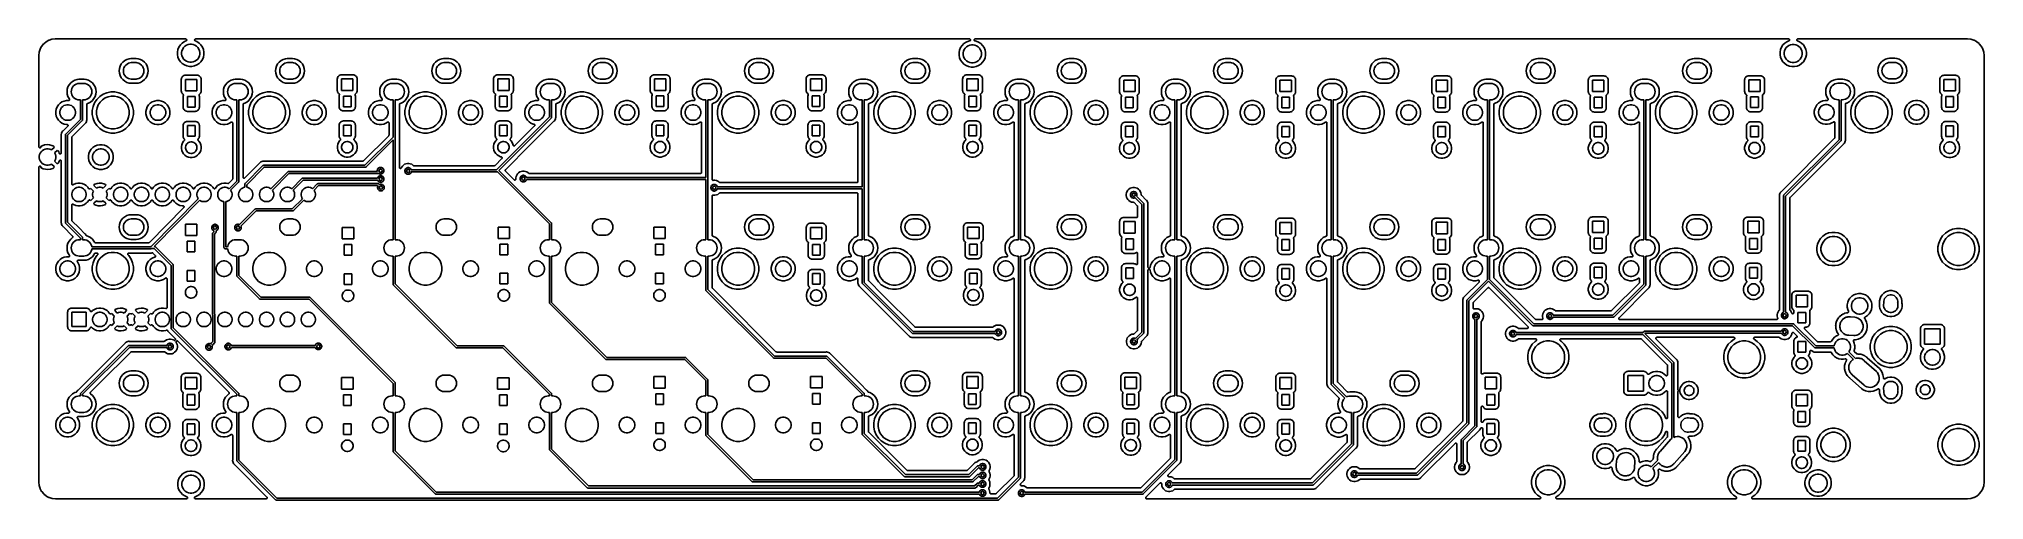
# Model space of a CAD drawing. Extents: x 1.13 to 10.46, y -5.5 to -3.29.
import ezdxf

# ---------------------------------------------------------------- set-up
doc = ezdxf.new("R2010")
doc.units = 0
doc.header["$MEASUREMENT"] = 0
doc.layers.add('BLACK', color=7, linetype='CONTINUOUS')

msp = doc.modelspace()

# ---------------------------------------------------------------- linework, layer by layer
at = {"layer": 'BLACK', "linetype": 'CONTINUOUS'}
for p, q in [((1.12515, -3.36899), (1.12667, -3.35346)), ((1.12667, -3.35346), (1.12668, -3.35339)), ((1.12668, -3.35339), (1.12677, -3.35295)), ((1.12677, -3.35295), (1.12686, -3.3525)), ((1.12686, -3.3525), (1.131, -3.33879)), ((1.131, -3.33879), (1.13102, -3.33873)), ((1.13102, -3.33873), (1.1312, -3.33831)), ((1.1312, -3.33831), (1.13137, -3.33789)), ((1.13137, -3.33789), (1.13809, -3.32524)), ((1.13809, -3.32524), (1.13813, -3.32518)), ((1.13813, -3.32518), (1.13838, -3.32481)), ((1.13838, -3.32481), (1.13863, -3.32443)), ((1.13863, -3.32443), (1.14769, -3.31333)), ((1.14769, -3.31333), (1.14773, -3.31328)), ((1.14773, -3.31328), (1.14806, -3.31296)), ((1.14806, -3.31296), (1.14837, -3.31264)), ((1.14837, -3.31264), (1.15941, -3.30351)), ((1.15941, -3.30351), (1.15946, -3.30346)), ((1.15946, -3.30346), (1.15984, -3.30322)), ((1.15984, -3.30322), (1.16022, -3.30296)), ((1.16022, -3.30296), (1.17282, -3.29615)), ((1.17282, -3.29615), (1.17288, -3.29612)), ((1.17288, -3.29612), (1.1733, -3.29595)), ((1.1733, -3.29595), (1.17372, -3.29577)), ((1.17372, -3.29577), (1.1874, -3.29154)), ((1.1874, -3.29154), (1.18747, -3.29152)), ((1.18747, -3.29152), (1.18792, -3.29143)), ((1.18792, -3.29143), (1.18836, -3.29134)), ((1.18836, -3.29134), (1.20381, -3.28972)), ((1.20381, -3.28972), (1.20388, -3.28971)), ((1.20388, -3.28971), (1.2041, -3.28971)), ((1.2041, -3.28971), (1.20433, -3.28969)), ((1.20433, -3.28969), (1.82915, -3.28967)), ((1.79228, -3.3402), (1.78984, -3.35243)), ((1.78984, -3.35243), (1.78984, -3.3649)), ((1.79705, -3.32867), (1.79228, -3.3402)), ((1.80398, -3.31831), (1.79705, -3.32867)), ((1.81279, -3.30949), (1.80398, -3.31831)), ((1.80984, -3.3544), (1.81151, -3.34603)), ((1.80984, -3.36293), (1.80984, -3.3544)), ((1.81151, -3.34603), (1.81477, -3.33815)), ((1.82316, -3.30256), (1.81279, -3.30949)), ((1.81477, -3.33815), (1.81951, -3.33105)), ((1.81951, -3.33105), (1.82554, -3.32502)), ((1.83106, -3.29929), (1.82316, -3.30256)), ((1.82554, -3.32502), (1.83264, -3.32028)), ((1.82915, -3.28967), (1.82921, -3.28967)), ((1.82921, -3.28967), (1.82921, -3.28967)), ((1.82921, -3.28967), (1.82921, -3.28967)), ((1.82921, -3.28967), (1.82922, -3.28967)), ((1.82922, -3.28967), (1.82972, -3.28973)), ((1.82972, -3.28973), (1.83018, -3.28978)), ((1.83018, -3.28978), (1.83018, -3.28978)), ((1.83018, -3.28978), (1.83019, -3.28978)), ((1.83019, -3.28978), (1.83066, -3.28993)), ((1.83066, -3.28993), (1.83111, -3.29007)), ((1.83149, -3.29906), (1.83106, -3.29929)), ((1.83111, -3.29007), (1.83111, -3.29007)), ((1.83111, -3.29007), (1.83112, -3.29007)), ((1.83112, -3.29007), (1.83154, -3.29031)), ((1.83191, -3.29883), (1.83149, -3.29906)), ((1.83154, -3.29031), (1.83196, -3.29054)), ((1.83192, -3.29883), (1.83191, -3.29883)), ((1.83229, -3.29852), (1.83192, -3.29883)), ((1.83192, -3.29883), (1.83192, -3.29883)), ((1.83196, -3.29054), (1.83197, -3.29054)), ((1.83197, -3.29054), (1.83197, -3.29054)), ((1.83197, -3.29054), (1.83235, -3.29086)), ((1.83267, -3.29822), (1.83229, -3.29852)), ((1.83235, -3.29086), (1.83271, -3.29116)), ((1.83264, -3.32028), (1.84052, -3.31702)), ((1.83268, -3.29821), (1.83267, -3.29821)), ((1.83267, -3.29821), (1.83267, -3.29822)), ((1.83299, -3.29784), (1.83268, -3.29821)), ((1.83271, -3.29116), (1.83272, -3.29117)), ((1.83272, -3.29117), (1.83272, -3.29117)), ((1.83272, -3.29117), (1.83303, -3.29156)), ((1.83329, -3.29746), (1.83299, -3.29784)), ((1.83303, -3.29156), (1.83333, -3.29192)), ((1.8333, -3.29746), (1.83329, -3.29746)), ((1.83329, -3.29746), (1.83329, -3.29746)), ((1.83353, -3.29703), (1.8333, -3.29746)), ((1.83333, -3.29192), (1.83333, -3.29193)), ((1.83333, -3.29193), (1.83333, -3.29193)), ((1.83333, -3.29193), (1.83356, -3.29236)), ((1.83376, -3.29661), (1.83353, -3.29703)), ((1.83356, -3.29236), (1.83378, -3.29279)), ((1.8339, -3.29615), (1.83376, -3.2966)), ((1.83376, -3.2966), (1.83376, -3.2966)), ((1.83376, -3.2966), (1.83376, -3.29661)), ((1.83378, -3.29279), (1.83378, -3.29279)), ((1.83378, -3.29279), (1.83378, -3.2928)), ((1.83378, -3.2928), (1.83391, -3.29324)), ((1.83404, -3.29567), (1.8339, -3.29615)), ((1.83391, -3.29324), (1.83406, -3.29372)), ((1.83405, -3.29567), (1.83404, -3.29567)), ((1.8341, -3.2952), (1.83405, -3.29567)), ((1.83405, -3.29567), (1.83405, -3.29567)), ((1.83406, -3.29372), (1.83406, -3.29373)), ((1.83406, -3.29373), (1.83406, -3.29373)), ((1.83406, -3.29373), (1.8341, -3.2942)), ((1.8341, -3.2942), (1.83415, -3.29469)), ((1.83415, -3.2947), (1.8341, -3.2952)), ((1.83415, -3.29469), (1.83415, -3.2947)), ((1.83415, -3.2947), (1.83415, -3.2947)), ((1.84052, -3.31702), (1.84888, -3.31535)), ((1.84888, -3.31535), (1.85742, -3.31535)), ((1.85742, -3.31535), (1.86578, -3.31702)), ((1.86578, -3.31702), (1.87366, -3.32028)), ((1.87215, -3.29462), (1.8722, -3.29415)), ((1.87215, -3.29463), (1.87215, -3.29462)), ((1.87219, -3.29511), (1.87215, -3.29463)), ((1.87215, -3.29463), (1.87215, -3.29463)), ((1.87224, -3.2956), (1.87219, -3.29511)), ((1.8722, -3.29415), (1.87225, -3.29366)), ((1.87237, -3.29605), (1.87224, -3.2956)), ((1.87224, -3.2956), (1.87224, -3.2956)), ((1.87224, -3.2956), (1.87224, -3.2956)), ((1.87225, -3.29365), (1.87239, -3.29321)), ((1.87225, -3.29366), (1.87225, -3.29365)), ((1.87225, -3.29366), (1.87225, -3.29366)), ((1.87251, -3.29653), (1.87237, -3.29605)), ((1.87239, -3.29321), (1.87254, -3.29273)), ((1.87251, -3.29654), (1.87251, -3.29653)), ((1.87274, -3.29697), (1.87251, -3.29654)), ((1.87251, -3.29654), (1.87251, -3.29654)), ((1.87254, -3.29272), (1.87277, -3.29231)), ((1.87254, -3.29273), (1.87254, -3.29272)), ((1.87254, -3.29273), (1.87254, -3.29273)), ((1.87296, -3.2974), (1.87274, -3.29697)), ((1.87277, -3.29231), (1.873, -3.29187)), ((1.87328, -3.29779), (1.87296, -3.2974)), ((1.87296, -3.2974), (1.87296, -3.2974)), ((1.87296, -3.2974), (1.87296, -3.2974)), ((1.873, -3.29187), (1.87301, -3.29187)), ((1.87301, -3.29186), (1.87332, -3.29149)), ((1.87301, -3.29187), (1.87301, -3.29186)), ((1.87357, -3.29816), (1.87328, -3.29779)), ((1.87332, -3.29149), (1.87362, -3.29112)), ((1.87358, -3.29817), (1.87357, -3.29816)), ((1.87357, -3.29816), (1.87357, -3.29816)), ((1.87394, -3.29847), (1.87358, -3.29817)), ((1.87362, -3.29112), (1.87363, -3.29112)), ((1.87363, -3.29111), (1.874, -3.29081)), ((1.87363, -3.29112), (1.87363, -3.29111)), ((1.87366, -3.32028), (1.88076, -3.32502)), ((1.87432, -3.29879), (1.87394, -3.29847)), ((1.874, -3.29081), (1.87438, -3.2905)), ((1.87474, -3.29902), (1.87432, -3.29879)), ((1.87432, -3.29879), (1.87432, -3.29879)), ((1.87432, -3.29879), (1.87432, -3.29879)), ((1.87438, -3.2905), (1.87439, -3.2905)), ((1.87439, -3.2905), (1.87481, -3.29027)), ((1.87439, -3.2905), (1.87439, -3.2905)), ((1.87517, -3.29926), (1.87474, -3.29902)), ((1.87481, -3.29027), (1.87524, -3.29004)), ((1.87518, -3.29926), (1.87517, -3.29926)), ((1.87523, -3.29929), (1.87518, -3.29926)), ((1.87518, -3.29926), (1.87518, -3.29926)), ((1.87518, -3.29926), (1.87518, -3.29926)), ((1.88314, -3.30256), (1.87523, -3.29929)), ((1.87524, -3.29004), (1.87525, -3.29004)), ((1.87525, -3.29004), (1.87572, -3.2899)), ((1.87525, -3.29004), (1.87525, -3.29004)), ((1.87572, -3.2899), (1.87618, -3.28976)), ((1.87618, -3.28976), (1.87618, -3.28976)), ((1.87618, -3.28976), (1.87619, -3.28976)), ((1.87619, -3.28976), (1.87667, -3.28971)), ((1.87667, -3.28971), (1.87715, -3.28967)), ((1.87715, -3.28967), (5.58921, -3.28955)), ((1.88076, -3.32502), (1.88679, -3.33105)), ((1.89351, -3.30949), (1.88314, -3.30256)), ((1.88679, -3.33105), (1.89153, -3.33815)), ((1.89153, -3.33815), (1.89479, -3.34603)), ((1.90232, -3.31831), (1.89351, -3.30949)), ((1.89479, -3.34603), (1.89646, -3.3544)), ((1.89646, -3.3544), (1.89646, -3.36293)), ((1.90925, -3.32867), (1.90232, -3.31831)), ((1.91402, -3.3402), (1.90925, -3.32867)), ((1.91646, -3.35243), (1.91402, -3.3402)), ((1.91646, -3.3649), (1.91646, -3.35243)), ((5.54228, -3.34295), (5.53984, -3.35518)), ((5.53984, -3.35518), (5.53984, -3.36765)), ((5.54705, -3.33143), (5.54228, -3.34295)), ((5.55398, -3.32106), (5.54705, -3.33143)), ((5.56279, -3.31224), (5.55398, -3.32106)), ((5.55984, -3.35715), (5.56151, -3.34879)), ((5.55984, -3.36568), (5.55984, -3.35715)), ((5.56151, -3.34879), (5.56477, -3.3409)), ((5.57316, -3.30532), (5.56279, -3.31224)), ((5.56477, -3.3409), (5.56951, -3.33381)), ((5.56951, -3.33381), (5.57554, -3.32778)), ((5.58468, -3.30054), (5.57316, -3.30532)), ((5.57554, -3.32778), (5.58264, -3.32304)), ((5.58264, -3.32304), (5.59052, -3.31977)), ((5.59018, -3.29945), (5.58468, -3.30054)), ((5.58921, -3.28955), (5.58927, -3.28955)), ((5.58927, -3.28955), (5.58927, -3.28955)), ((5.58927, -3.28955), (5.58928, -3.28955)), ((5.58928, -3.28955), (5.58977, -3.2896)), ((5.58977, -3.2896), (5.59024, -3.28965)), ((5.59067, -3.2993), (5.59018, -3.29945)), ((5.59024, -3.28965), (5.59024, -3.28965)), ((5.59024, -3.28965), (5.59025, -3.28965)), ((5.59025, -3.28965), (5.59073, -3.28981)), ((5.59052, -3.31977), (5.59888, -3.31811)), ((5.59111, -3.29917), (5.59067, -3.2993)), ((5.59073, -3.28981), (5.59117, -3.28995)), ((5.59112, -3.29917), (5.59111, -3.29917)), ((5.59111, -3.29917), (5.59111, -3.29917)), ((5.59154, -3.29894), (5.59112, -3.29917)), ((5.59117, -3.28995), (5.59117, -3.28995)), ((5.59117, -3.28995), (5.59118, -3.28995)), ((5.59118, -3.28995), (5.59161, -3.29019)), ((5.59197, -3.29871), (5.59154, -3.29894)), ((5.59161, -3.29019), (5.59203, -3.29042)), ((5.59198, -3.29871), (5.59197, -3.29871)), ((5.59197, -3.29871), (5.59197, -3.29871)), ((5.59234, -3.29841), (5.59198, -3.29871)), ((5.59203, -3.29042), (5.59203, -3.29042)), ((5.59203, -3.29042), (5.59203, -3.29042)), ((5.59203, -3.29042), (5.5924, -3.29073)), ((5.59273, -3.29809), (5.59234, -3.29841)), ((5.5924, -3.29073), (5.59278, -3.29104)), ((5.59304, -3.29772), (5.59273, -3.29809)), ((5.59273, -3.29809), (5.59273, -3.29809)), ((5.59273, -3.29809), (5.59273, -3.29809)), ((5.59278, -3.29104), (5.59278, -3.29105)), ((5.59278, -3.29105), (5.59278, -3.29105)), ((5.59278, -3.29105), (5.59309, -3.29143)), ((5.59335, -3.29734), (5.59304, -3.29772)), ((5.59309, -3.29143), (5.59339, -3.2918)), ((5.59358, -3.29693), (5.59335, -3.29734)), ((5.59335, -3.29734), (5.59335, -3.29734)), ((5.59335, -3.29734), (5.59335, -3.29734)), ((5.59339, -3.2918), (5.59339, -3.29181)), ((5.59339, -3.29181), (5.59339, -3.29181)), ((5.59339, -3.29181), (5.59361, -3.29223)), ((5.59382, -3.29648), (5.59358, -3.29693)), ((5.59361, -3.29223), (5.59384, -3.29267)), ((5.59395, -3.29605), (5.59382, -3.29648)), ((5.59382, -3.29648), (5.59382, -3.29648)), ((5.59382, -3.29648), (5.59382, -3.29648)), ((5.59384, -3.29267), (5.59384, -3.29267)), ((5.59384, -3.29267), (5.59384, -3.29267)), ((5.59384, -3.29267), (5.59397, -3.29312)), ((5.5941, -3.29555), (5.59395, -3.29605)), ((5.59397, -3.29312), (5.59412, -3.2936)), ((5.59415, -3.29509), (5.5941, -3.29555)), ((5.5941, -3.29555), (5.5941, -3.29555)), ((5.5941, -3.29555), (5.5941, -3.29555)), ((5.59412, -3.2936), (5.59412, -3.29361)), ((5.59412, -3.29361), (5.59412, -3.29361)), ((5.59412, -3.29361), (5.59416, -3.29408)), ((5.59421, -3.29458), (5.59415, -3.29509)), ((5.59416, -3.29408), (5.59421, -3.29458)), ((5.59421, -3.29458), (5.59421, -3.29458)), ((5.59421, -3.29458), (5.59421, -3.29458)), ((5.59888, -3.31811), (5.60741, -3.31811)), ((5.60741, -3.31811), (5.61578, -3.31977)), ((5.61209, -3.29451), (5.61214, -3.294)), ((5.61213, -3.29498), (5.61209, -3.29451)), ((5.61209, -3.29451), (5.61209, -3.29451)), ((5.61209, -3.29451), (5.61209, -3.29451)), ((5.61218, -3.29548), (5.61213, -3.29498)), ((5.61214, -3.294), (5.61219, -3.29354)), ((5.6123, -3.29591), (5.61218, -3.29548)), ((5.61218, -3.29548), (5.61218, -3.29548)), ((5.61218, -3.29548), (5.61218, -3.29548)), ((5.61219, -3.29353), (5.61234, -3.29307)), ((5.61219, -3.29354), (5.61219, -3.29353)), ((5.61219, -3.29354), (5.61219, -3.29354)), ((5.61245, -3.29641), (5.6123, -3.29591)), ((5.61234, -3.29307), (5.61248, -3.29261)), ((5.61245, -3.29642), (5.61245, -3.29641)), ((5.61266, -3.29682), (5.61245, -3.29642)), ((5.61245, -3.29642), (5.61245, -3.29642)), ((5.61248, -3.2926), (5.61272, -3.29216)), ((5.61248, -3.29261), (5.61248, -3.2926)), ((5.61248, -3.29261), (5.61248, -3.29261)), ((5.6129, -3.29728), (5.61266, -3.29682)), ((5.61272, -3.29216), (5.61294, -3.29175)), ((5.6132, -3.29765), (5.6129, -3.29728)), ((5.6129, -3.29728), (5.6129, -3.29728)), ((5.6129, -3.29728), (5.6129, -3.29728)), ((5.61294, -3.29175), (5.61294, -3.29175)), ((5.61294, -3.29175), (5.61295, -3.29175)), ((5.61295, -3.29175), (5.61325, -3.29137)), ((5.61351, -3.29804), (5.6132, -3.29765)), ((5.61325, -3.29137), (5.61357, -3.291)), ((5.61352, -3.29804), (5.61351, -3.29804)), ((5.61351, -3.29804), (5.61351, -3.29804)), ((5.61387, -3.29834), (5.61352, -3.29804)), ((5.61357, -3.29099), (5.61394, -3.29069)), ((5.61357, -3.291), (5.61357, -3.29099)), ((5.61357, -3.291), (5.61357, -3.291)), ((5.61426, -3.29867), (5.61387, -3.29834)), ((5.61394, -3.29069), (5.61432, -3.29038)), ((5.61466, -3.29889), (5.61426, -3.29867)), ((5.61426, -3.29867), (5.61426, -3.29867)), ((5.61426, -3.29867), (5.61426, -3.29867)), ((5.61432, -3.29038), (5.61432, -3.29038)), ((5.61432, -3.29038), (5.61433, -3.29038)), ((5.61433, -3.29038), (5.61478, -3.29014)), ((5.61511, -3.29914), (5.61466, -3.29889)), ((5.61478, -3.29014), (5.61518, -3.28992)), ((5.61512, -3.29914), (5.61511, -3.29914)), ((5.61558, -3.29929), (5.61512, -3.29914)), ((5.61512, -3.29914), (5.61512, -3.29914)), ((5.61518, -3.28992), (5.61518, -3.28992)), ((5.61518, -3.28992), (5.61519, -3.28992)), ((5.61519, -3.28992), (5.61567, -3.28977)), ((5.61604, -3.29943), (5.61558, -3.29929)), ((5.61567, -3.28977), (5.61612, -3.28964)), ((5.61578, -3.31977), (5.62366, -3.32304)), ((5.61605, -3.29944), (5.61604, -3.29943)), ((5.61611, -3.29945), (5.61605, -3.29944)), ((5.61605, -3.29944), (5.61605, -3.29944)), ((5.61605, -3.29944), (5.61605, -3.29944)), ((5.62162, -3.30054), (5.61611, -3.29945)), ((5.61612, -3.28964), (5.6166, -3.28959)), ((5.61612, -3.28964), (5.61612, -3.28964)), ((5.61612, -3.28964), (5.61612, -3.28964)), ((5.6166, -3.28959), (5.61709, -3.28954)), ((5.61709, -3.28954), (9.51889, -3.28942)), ((5.63314, -3.30532), (5.62162, -3.30054)), ((5.62366, -3.32304), (5.63076, -3.32778)), ((5.63076, -3.32778), (5.63679, -3.33381)), ((5.64351, -3.31224), (5.63314, -3.30532)), ((5.63679, -3.33381), (5.64153, -3.3409)), ((5.64153, -3.3409), (5.64479, -3.34879)), ((5.65232, -3.32106), (5.64351, -3.31224)), ((5.64479, -3.34879), (5.64646, -3.35715)), ((5.64646, -3.35715), (5.64646, -3.36568)), ((5.65925, -3.33143), (5.65232, -3.32106)), ((5.66402, -3.34295), (5.65925, -3.33143)), ((5.66646, -3.35518), (5.66402, -3.34295)), ((5.66646, -3.36765), (5.66646, -3.35518)), ((9.48046, -3.34059), (9.47803, -3.35282)), ((9.47803, -3.35282), (9.47803, -3.36529)), ((9.48524, -3.32907), (9.48046, -3.34059)), ((9.49216, -3.3187), (9.48524, -3.32907)), ((9.50098, -3.30988), (9.49216, -3.3187)), ((9.49803, -3.35479), (9.4997, -3.34642)), ((9.49803, -3.36332), (9.49803, -3.35479)), ((9.4997, -3.34642), (9.50296, -3.33854)), ((9.51135, -3.30295), (9.50098, -3.30988)), ((9.50296, -3.33854), (9.5077, -3.33145)), ((9.5077, -3.33145), (9.51373, -3.32542)), ((9.52081, -3.29904), (9.51135, -3.30295)), ((9.51373, -3.32542), (9.52083, -3.32068)), ((9.51889, -3.28942), (9.51895, -3.28942)), ((9.51895, -3.28942), (9.51895, -3.28942)), ((9.51895, -3.28942), (9.51896, -3.28942)), ((9.51896, -3.28942), (9.51896, -3.28942)), ((9.51896, -3.28942), (9.51945, -3.28947)), ((9.51945, -3.28947), (9.51992, -3.28952)), ((9.51992, -3.28952), (9.51993, -3.28953)), ((9.51993, -3.28953), (9.51993, -3.28953)), ((9.51993, -3.28953), (9.52041, -3.28968)), ((9.52041, -3.28968), (9.52086, -3.28982)), ((9.52124, -3.2988), (9.52081, -3.29904)), ((9.52083, -3.32068), (9.52871, -3.31741)), ((9.52086, -3.28982), (9.52086, -3.28982)), ((9.52086, -3.28982), (9.52086, -3.28982)), ((9.52086, -3.28982), (9.52128, -3.29005)), ((9.52166, -3.29858), (9.52124, -3.2988)), ((9.52128, -3.29005), (9.52171, -3.29029)), ((9.52167, -3.29858), (9.52166, -3.29858)), ((9.52166, -3.29858), (9.52166, -3.29858)), ((9.52205, -3.29827), (9.52167, -3.29858)), ((9.52171, -3.29029), (9.52171, -3.29029)), ((9.52171, -3.29029), (9.52172, -3.29029)), ((9.52172, -3.29029), (9.52208, -3.2906)), ((9.52242, -3.29796), (9.52205, -3.29827)), ((9.52208, -3.2906), (9.52246, -3.29091)), ((9.52273, -3.29758), (9.52242, -3.29796)), ((9.52242, -3.29796), (9.52242, -3.29796)), ((9.52242, -3.29796), (9.52242, -3.29796)), ((9.52246, -3.29091), (9.52246, -3.29092)), ((9.52246, -3.29092), (9.52247, -3.29092)), ((9.52247, -3.29092), (9.52277, -3.2913)), ((9.52304, -3.29721), (9.52273, -3.29758)), ((9.52277, -3.2913), (9.52307, -3.29167)), ((9.52327, -3.29678), (9.52304, -3.29721)), ((9.52304, -3.29721), (9.52304, -3.29721)), ((9.52304, -3.29721), (9.52304, -3.29721)), ((9.52307, -3.29167), (9.52307, -3.29168)), ((9.52307, -3.29168), (9.52308, -3.29168)), ((9.52308, -3.29168), (9.52329, -3.29209)), ((9.5235, -3.29635), (9.52327, -3.29678)), ((9.52329, -3.29209), (9.52353, -3.29254)), ((9.52351, -3.29635), (9.5235, -3.29635)), ((9.5235, -3.29635), (9.5235, -3.29635)), ((9.52365, -3.29588), (9.52351, -3.29635)), ((9.52353, -3.29254), (9.52353, -3.29254)), ((9.52353, -3.29254), (9.52353, -3.29254)), ((9.52353, -3.29254), (9.52366, -3.29298)), ((9.52379, -3.29542), (9.52365, -3.29588)), ((9.52366, -3.29298), (9.5238, -3.29347)), ((9.52384, -3.29492), (9.52379, -3.29541)), ((9.52379, -3.29541), (9.52379, -3.29542)), ((9.52379, -3.29542), (9.52379, -3.29542)), ((9.5238, -3.29347), (9.5238, -3.29348)), ((9.5238, -3.29348), (9.52381, -3.29348)), ((9.52381, -3.29348), (9.52385, -3.29393)), ((9.52389, -3.29445), (9.52384, -3.29492)), ((9.52385, -3.29393), (9.52389, -3.29444)), ((9.52389, -3.29444), (9.52389, -3.29445)), ((9.52389, -3.29445), (9.52389, -3.29445)), ((9.52871, -3.31741), (9.53707, -3.31575)), ((9.53707, -3.31575), (9.5456, -3.31575)), ((9.5456, -3.31575), (9.55397, -3.31741)), ((9.55397, -3.31741), (9.56185, -3.32068)), ((9.55878, -3.29437), (9.55883, -3.29389)), ((9.55878, -3.29438), (9.55878, -3.29437)), ((9.55882, -3.29485), (9.55878, -3.29438)), ((9.55878, -3.29438), (9.55878, -3.29438)), ((9.55887, -3.29534), (9.55882, -3.29485)), ((9.55883, -3.29389), (9.55888, -3.29341)), ((9.55887, -3.29535), (9.55887, -3.29534)), ((9.559, -3.2958), (9.55887, -3.29535)), ((9.55887, -3.29535), (9.55887, -3.29535)), ((9.55888, -3.2934), (9.55903, -3.29294)), ((9.55888, -3.29341), (9.55888, -3.2934)), ((9.55888, -3.29341), (9.55888, -3.29341)), ((9.55914, -3.29628), (9.559, -3.2958)), ((9.55903, -3.29294), (9.55917, -3.29248)), ((9.55914, -3.29629), (9.55914, -3.29628)), ((9.55914, -3.29628), (9.55914, -3.29628)), ((9.55937, -3.29672), (9.55914, -3.29629)), ((9.55917, -3.29247), (9.55941, -3.29204)), ((9.55917, -3.29248), (9.55917, -3.29247)), ((9.55917, -3.29247), (9.55917, -3.29247)), ((9.55959, -3.29715), (9.55937, -3.29672)), ((9.55941, -3.29204), (9.55963, -3.29162)), ((9.5596, -3.29715), (9.55959, -3.29715)), ((9.55959, -3.29715), (9.55959, -3.29715)), ((9.5599, -3.29753), (9.5596, -3.29715)), ((9.55963, -3.29162), (9.55964, -3.29162)), ((9.55964, -3.29161), (9.55995, -3.29124)), ((9.55964, -3.29162), (9.55964, -3.29161)), ((9.5602, -3.29791), (9.5599, -3.29753)), ((9.55995, -3.29124), (9.56026, -3.29087)), ((9.56021, -3.29791), (9.5602, -3.29791)), ((9.5602, -3.29791), (9.5602, -3.29791)), ((9.56057, -3.29822), (9.56021, -3.29791)), ((9.56026, -3.29086), (9.56064, -3.29056)), ((9.56026, -3.29087), (9.56026, -3.29086)), ((9.56026, -3.29087), (9.56026, -3.29087)), ((9.56095, -3.29854), (9.56057, -3.29822)), ((9.56064, -3.29056), (9.56101, -3.29025)), ((9.56096, -3.29854), (9.56095, -3.29854)), ((9.56095, -3.29854), (9.56095, -3.29854)), ((9.56137, -3.29877), (9.56096, -3.29854)), ((9.56101, -3.29025), (9.56102, -3.29025)), ((9.56102, -3.29025), (9.56145, -3.29002)), ((9.56102, -3.29025), (9.56102, -3.29025)), ((9.5618, -3.29901), (9.56137, -3.29877)), ((9.56145, -3.29002), (9.56187, -3.28979)), ((9.56181, -3.29901), (9.5618, -3.29901)), ((9.56187, -3.29903), (9.56181, -3.29901)), ((9.56181, -3.29901), (9.56181, -3.29901)), ((9.56181, -3.29901), (9.56181, -3.29901)), ((9.56185, -3.32068), (9.56895, -3.32542)), ((9.56187, -3.28979), (9.56188, -3.28979)), ((9.57133, -3.30295), (9.56187, -3.29903)), ((9.56188, -3.28979), (9.56235, -3.28965)), ((9.56188, -3.28979), (9.56188, -3.28979)), ((9.56235, -3.28965), (9.56281, -3.28951)), ((9.56281, -3.28951), (9.56281, -3.28951)), ((9.56281, -3.28951), (9.56282, -3.28951)), ((9.56282, -3.28951), (9.56331, -3.28946)), ((9.56331, -3.28946), (9.56378, -3.28942)), ((9.56378, -3.28942), (10.3769, -3.28939)), ((9.56895, -3.32542), (9.57498, -3.33145)), ((9.58169, -3.30988), (9.57133, -3.30295)), ((9.57498, -3.33145), (9.57972, -3.33854)), ((9.57972, -3.33854), (9.58298, -3.34642)), ((9.59051, -3.3187), (9.58169, -3.30988)), ((9.58298, -3.34642), (9.58465, -3.35479)), ((9.58465, -3.35479), (9.58465, -3.36332)), ((9.59744, -3.32907), (9.59051, -3.3187)), ((9.60221, -3.34059), (9.59744, -3.32907)), ((9.60465, -3.35282), (9.60221, -3.34059)), ((9.60465, -3.36529), (9.60465, -3.35282)), ((10.3769, -3.28939), (10.377, -3.28939)), ((10.377, -3.28939), (10.3772, -3.28941)), ((10.3772, -3.28941), (10.3774, -3.28941)), ((10.3774, -3.28941), (10.393, -3.29101)), ((10.393, -3.29101), (10.3931, -3.29101)), ((10.3931, -3.29101), (10.3935, -3.29111)), ((10.3935, -3.29111), (10.394, -3.2912)), ((10.394, -3.2912), (10.4078, -3.29543)), ((10.4078, -3.29543), (10.4078, -3.29545)), ((10.4078, -3.29545), (10.4082, -3.29563)), ((10.4082, -3.29563), (10.4087, -3.2958)), ((10.4087, -3.2958), (10.4214, -3.30263)), ((10.4214, -3.30263), (10.4214, -3.30266)), ((10.4214, -3.30266), (10.4218, -3.30292)), ((10.4218, -3.30292), (10.4222, -3.30317)), ((10.4222, -3.30317), (10.4333, -3.31233)), ((10.4333, -3.31233), (10.4334, -3.31238)), ((10.4334, -3.31238), (10.4337, -3.3127)), ((10.4337, -3.3127), (10.434, -3.31302)), ((10.434, -3.31302), (10.4431, -3.32417)), ((10.4431, -3.32417), (10.4432, -3.32423)), ((10.4432, -3.32423), (10.4434, -3.32461)), ((10.4434, -3.32461), (10.4437, -3.32498)), ((10.4437, -3.32498), (10.4505, -3.3377)), ((10.4505, -3.3377), (10.4505, -3.3377)), ((10.4505, -3.3377), (10.4505, -3.3377)), ((10.4505, -3.3377), (10.4505, -3.33776)), ((10.4505, -3.33776), (10.4507, -3.33818)), ((10.4507, -3.33818), (10.4509, -3.3386)), ((10.4509, -3.3386), (10.4551, -3.35239)), ((10.4551, -3.35239), (10.4551, -3.35246)), ((10.4551, -3.35246), (10.4552, -3.35291)), ((10.4552, -3.35291), (10.4553, -3.35335)), ((10.4553, -3.35335), (10.4568, -3.36894)), ((1.1251, -3.8076), (1.12512, -3.44291)), ((1.12512, -3.36941), (1.12515, -3.3692)), ((1.12512, -3.36948), (1.12512, -3.36941)), ((1.12512, -3.44291), (1.12512, -3.36948)), ((1.12515, -3.3692), (1.12515, -3.36899)), ((1.51117, -3.43127), (1.51003, -3.44291)), ((1.51003, -3.44291), (1.51117, -3.45455)), ((1.51457, -3.42008), (1.51117, -3.43127)), ((1.52008, -3.40977), (1.51457, -3.42008)), ((1.5275, -3.40073), (1.52008, -3.40977)), ((1.53654, -3.39331), (1.5275, -3.40073)), ((1.53012, -3.44291), (1.53088, -3.4352)), ((1.53088, -3.45063), (1.53012, -3.44291)), ((1.53088, -3.4352), (1.53314, -3.42777)), ((1.53314, -3.45805), (1.53088, -3.45063)), ((1.53314, -3.42777), (1.53679, -3.42093)), ((1.54686, -3.3878), (1.53654, -3.39331)), ((1.53679, -3.42093), (1.54171, -3.41494)), ((1.54171, -3.41494), (1.54771, -3.41002)), ((1.55805, -3.3844), (1.54686, -3.3878)), ((1.54771, -3.41002), (1.55455, -3.40636)), ((1.55455, -3.40636), (1.56197, -3.40411)), ((1.56677, -3.38354), (1.55805, -3.3844)), ((1.56197, -3.40411), (1.56775, -3.40354)), ((1.59229, -3.38354), (1.56677, -3.38354)), ((1.56775, -3.40354), (1.5913, -3.40354)), ((1.5913, -3.40354), (1.59709, -3.40411)), ((1.60101, -3.3844), (1.59229, -3.38354)), ((1.59709, -3.40411), (1.60451, -3.40636)), ((1.6122, -3.3878), (1.60101, -3.3844)), ((1.60451, -3.40636), (1.61135, -3.41002)), ((1.61135, -3.41002), (1.61734, -3.41494)), ((1.62251, -3.39331), (1.6122, -3.3878)), ((1.61734, -3.41494), (1.62226, -3.42093)), ((1.62226, -3.42093), (1.62592, -3.42777)), ((1.63155, -3.40073), (1.62251, -3.39331)), ((1.62592, -3.42777), (1.62817, -3.4352)), ((1.62817, -3.45063), (1.62592, -3.45805)), ((1.62817, -3.4352), (1.62893, -3.44291)), ((1.62893, -3.44291), (1.62817, -3.45063)), ((1.63897, -3.40977), (1.63155, -3.40073)), ((1.64449, -3.42008), (1.63897, -3.40977)), ((1.64788, -3.43127), (1.64449, -3.42008)), ((1.64903, -3.44291), (1.64788, -3.43127)), ((1.64788, -3.45455), (1.64903, -3.44291)), ((1.78984, -3.3649), (1.79228, -3.37713)), ((1.79228, -3.37713), (1.79705, -3.38865)), ((1.79705, -3.38865), (1.80398, -3.39902)), ((1.80398, -3.39902), (1.81279, -3.40784)), ((1.81151, -3.37129), (1.80984, -3.36293)), ((1.81477, -3.37918), (1.81151, -3.37129)), ((1.81279, -3.40784), (1.82316, -3.41476)), ((1.81951, -3.38627), (1.81477, -3.37918)), ((1.82554, -3.3923), (1.81951, -3.38627)), ((1.82316, -3.41476), (1.83468, -3.41954)), ((1.83264, -3.39704), (1.82554, -3.3923)), ((1.84052, -3.4003), (1.83264, -3.39704)), ((1.83468, -3.41954), (1.84691, -3.42197)), ((1.84888, -3.40197), (1.84052, -3.4003)), ((1.84691, -3.42197), (1.85938, -3.42197)), ((1.85742, -3.40197), (1.84888, -3.40197)), ((1.86578, -3.4003), (1.85742, -3.40197)), ((1.85938, -3.42197), (1.87162, -3.41954)), ((1.87366, -3.39704), (1.86578, -3.4003)), ((1.87162, -3.41954), (1.88314, -3.41476)), ((1.88076, -3.3923), (1.87366, -3.39704)), ((1.88679, -3.38627), (1.88076, -3.3923)), ((1.88314, -3.41476), (1.89351, -3.40784)), ((1.89153, -3.37918), (1.88679, -3.38627)), ((1.89479, -3.37129), (1.89153, -3.37918)), ((1.89351, -3.40784), (1.90232, -3.39902)), ((1.89646, -3.36293), (1.89479, -3.37129)), ((1.90232, -3.39902), (1.90925, -3.38865)), ((1.90925, -3.38865), (1.91402, -3.37713)), ((1.91402, -3.37713), (1.91646, -3.3649)), ((2.26117, -3.43127), (2.26003, -3.44291)), ((2.26003, -3.44291), (2.26117, -3.45455)), ((2.26457, -3.42008), (2.26117, -3.43127)), ((2.27008, -3.40977), (2.26457, -3.42008)), ((2.2775, -3.40073), (2.27008, -3.40977)), ((2.28654, -3.39331), (2.2775, -3.40073)), ((2.28012, -3.44291), (2.28088, -3.4352)), ((2.28088, -3.45063), (2.28012, -3.44291)), ((2.28088, -3.4352), (2.28314, -3.42777)), ((2.28314, -3.45805), (2.28088, -3.45063)), ((2.28314, -3.42777), (2.28679, -3.42093)), ((2.29686, -3.3878), (2.28654, -3.39331)), ((2.28679, -3.42093), (2.29171, -3.41494)), ((2.29171, -3.41494), (2.29771, -3.41002)), ((2.30805, -3.3844), (2.29686, -3.3878)), ((2.29771, -3.41002), (2.30455, -3.40636)), ((2.30455, -3.40636), (2.31197, -3.40411)), ((2.31677, -3.38354), (2.30805, -3.3844)), ((2.31197, -3.40411), (2.31775, -3.40354)), ((2.34229, -3.38354), (2.31677, -3.38354)), ((2.31775, -3.40354), (2.3413, -3.40354)), ((2.3413, -3.40354), (2.34709, -3.40411)), ((2.35101, -3.3844), (2.34229, -3.38354)), ((2.34709, -3.40411), (2.35451, -3.40636)), ((2.3622, -3.3878), (2.35101, -3.3844)), ((2.35451, -3.40636), (2.36135, -3.41002)), ((2.36135, -3.41002), (2.36734, -3.41494)), ((2.37251, -3.39331), (2.3622, -3.3878)), ((2.36734, -3.41494), (2.37226, -3.42093)), ((2.37226, -3.42093), (2.37592, -3.42777)), ((2.38155, -3.40073), (2.37251, -3.39331)), ((2.37592, -3.42777), (2.37817, -3.4352)), ((2.37817, -3.45063), (2.37592, -3.45805)), ((2.37817, -3.4352), (2.37893, -3.44291)), ((2.37893, -3.44291), (2.37817, -3.45063)), ((2.38897, -3.40977), (2.38155, -3.40073)), ((2.39449, -3.42008), (2.38897, -3.40977)), ((2.39788, -3.43127), (2.39449, -3.42008)), ((2.39903, -3.44291), (2.39788, -3.43127)), ((2.39788, -3.45455), (2.39903, -3.44291)), ((3.01117, -3.43127), (3.01003, -3.44291)), ((3.01003, -3.44291), (3.01117, -3.45455)), ((3.01457, -3.42008), (3.01117, -3.43127)), ((3.02008, -3.40977), (3.01457, -3.42008)), ((3.0275, -3.40073), (3.02008, -3.40977)), ((3.03654, -3.39331), (3.0275, -3.40073)), ((3.03012, -3.44291), (3.03088, -3.4352)), ((3.03088, -3.45063), (3.03012, -3.44291)), ((3.03088, -3.4352), (3.03314, -3.42777)), ((3.03314, -3.45805), (3.03088, -3.45063)), ((3.03314, -3.42777), (3.03679, -3.42093)), ((3.04686, -3.3878), (3.03654, -3.39331)), ((3.03679, -3.42093), (3.04171, -3.41494)), ((3.04171, -3.41494), (3.04771, -3.41002)), ((3.05805, -3.3844), (3.04686, -3.3878)), ((3.04771, -3.41002), (3.05455, -3.40636)), ((3.05455, -3.40636), (3.06197, -3.40411)), ((3.06677, -3.38354), (3.05805, -3.3844)), ((3.06197, -3.40411), (3.06775, -3.40354)), ((3.09229, -3.38354), (3.06677, -3.38354)), ((3.06775, -3.40354), (3.0913, -3.40354)), ((3.0913, -3.40354), (3.09709, -3.40411)), ((3.10101, -3.3844), (3.09229, -3.38354)), ((3.09709, -3.40411), (3.10451, -3.40636)), ((3.1122, -3.3878), (3.10101, -3.3844)), ((3.10451, -3.40636), (3.11135, -3.41002)), ((3.11135, -3.41002), (3.11734, -3.41494)), ((3.12251, -3.39331), (3.1122, -3.3878)), ((3.11734, -3.41494), (3.12226, -3.42093)), ((3.12226, -3.42093), (3.12592, -3.42777)), ((3.13155, -3.40073), (3.12251, -3.39331)), ((3.12592, -3.42777), (3.12817, -3.4352)), ((3.12817, -3.45063), (3.12592, -3.45805)), ((3.12817, -3.4352), (3.12893, -3.44291)), ((3.12893, -3.44291), (3.12817, -3.45063)), ((3.13897, -3.40977), (3.13155, -3.40073)), ((3.14449, -3.42008), (3.13897, -3.40977)), ((3.14788, -3.43127), (3.14449, -3.42008)), ((3.14903, -3.44291), (3.14788, -3.43127)), ((3.14788, -3.45455), (3.14903, -3.44291)), ((3.76117, -3.43127), (3.76003, -3.44291)), ((3.76003, -3.44291), (3.76117, -3.45455)), ((3.76457, -3.42008), (3.76117, -3.43127)), ((3.77008, -3.40977), (3.76457, -3.42008)), ((3.7775, -3.40073), (3.77008, -3.40977)), ((3.78654, -3.39331), (3.7775, -3.40073)), ((3.78012, -3.44291), (3.78088, -3.4352)), ((3.78088, -3.45063), (3.78012, -3.44291)), ((3.78088, -3.4352), (3.78314, -3.42777)), ((3.78314, -3.45805), (3.78088, -3.45063)), ((3.78314, -3.42777), (3.78679, -3.42093)), ((3.79686, -3.3878), (3.78654, -3.39331)), ((3.78679, -3.42093), (3.79171, -3.41494)), ((3.79171, -3.41494), (3.79771, -3.41002)), ((3.80805, -3.3844), (3.79686, -3.3878)), ((3.79771, -3.41002), (3.80455, -3.40636)), ((3.80455, -3.40636), (3.81197, -3.40411)), ((3.81677, -3.38354), (3.80805, -3.3844)), ((3.81197, -3.40411), (3.81775, -3.40354)), ((3.84229, -3.38354), (3.81677, -3.38354)), ((3.81775, -3.40354), (3.8413, -3.40354)), ((3.8413, -3.40354), (3.84709, -3.40411)), ((3.85101, -3.3844), (3.84229, -3.38354)), ((3.84709, -3.40411), (3.85451, -3.40636)), ((3.8622, -3.3878), (3.85101, -3.3844)), ((3.85451, -3.40636), (3.86135, -3.41002)), ((3.86135, -3.41002), (3.86734, -3.41494)), ((3.87251, -3.39331), (3.8622, -3.3878)), ((3.86734, -3.41494), (3.87226, -3.42093)), ((3.87226, -3.42093), (3.87592, -3.42777)), ((3.88155, -3.40073), (3.87251, -3.39331)), ((3.87592, -3.42777), (3.87817, -3.4352)), ((3.87817, -3.45063), (3.87592, -3.45805)), ((3.87817, -3.4352), (3.87893, -3.44291)), ((3.87893, -3.44291), (3.87817, -3.45063)), ((3.88897, -3.40977), (3.88155, -3.40073)), ((3.89449, -3.42008), (3.88897, -3.40977)), ((3.89788, -3.43127), (3.89449, -3.42008)), ((3.89903, -3.44291), (3.89788, -3.43127)), ((3.89788, -3.45455), (3.89903, -3.44291)), ((4.51117, -3.43127), (4.51003, -3.44291)), ((4.51003, -3.44291), (4.51117, -3.45455)), ((4.51457, -3.42008), (4.51117, -3.43127)), ((4.52008, -3.40977), (4.51457, -3.42008)), ((4.5275, -3.40073), (4.52008, -3.40977)), ((4.53654, -3.39331), (4.5275, -3.40073)), ((4.53012, -3.44291), (4.53088, -3.4352)), ((4.53088, -3.45063), (4.53012, -3.44291)), ((4.53088, -3.4352), (4.53314, -3.42777)), ((4.53314, -3.45805), (4.53088, -3.45063)), ((4.53314, -3.42777), (4.53679, -3.42093)), ((4.54686, -3.3878), (4.53654, -3.39331)), ((4.53679, -3.42093), (4.54171, -3.41494)), ((4.54171, -3.41494), (4.54771, -3.41002)), ((4.55805, -3.3844), (4.54686, -3.3878)), ((4.54771, -3.41002), (4.55455, -3.40636)), ((4.55455, -3.40636), (4.56197, -3.40411)), ((4.56677, -3.38354), (4.55805, -3.3844)), ((4.56197, -3.40411), (4.56775, -3.40354)), ((4.59229, -3.38354), (4.56677, -3.38354)), ((4.56775, -3.40354), (4.5913, -3.40354)), ((4.5913, -3.40354), (4.59709, -3.40411)), ((4.60101, -3.3844), (4.59229, -3.38354)), ((4.59709, -3.40411), (4.60451, -3.40636)), ((4.6122, -3.3878), (4.60101, -3.3844)), ((4.60451, -3.40636), (4.61135, -3.41002)), ((4.61135, -3.41002), (4.61734, -3.41494)), ((4.62251, -3.39331), (4.6122, -3.3878)), ((4.61734, -3.41494), (4.62226, -3.42093)), ((4.62226, -3.42093), (4.62592, -3.42777)), ((4.63155, -3.40073), (4.62251, -3.39331)), ((4.62592, -3.42777), (4.62817, -3.4352)), ((4.62817, -3.45063), (4.62592, -3.45805)), ((4.62817, -3.4352), (4.62893, -3.44291)), ((4.62893, -3.44291), (4.62817, -3.45063)), ((4.63897, -3.40977), (4.63155, -3.40073)), ((4.64449, -3.42008), (4.63897, -3.40977)), ((4.64788, -3.43127), (4.64449, -3.42008)), ((4.64903, -3.44291), (4.64788, -3.43127)), ((4.64788, -3.45455), (4.64903, -3.44291)), ((5.26117, -3.43127), (5.26003, -3.44291)), ((5.26003, -3.44291), (5.26117, -3.45455)), ((5.26457, -3.42008), (5.26117, -3.43127)), ((5.27008, -3.40977), (5.26457, -3.42008)), ((5.2775, -3.40073), (5.27008, -3.40977)), ((5.28654, -3.39331), (5.2775, -3.40073)), ((5.28012, -3.44291), (5.28088, -3.4352)), ((5.28088, -3.45063), (5.28012, -3.44291)), ((5.28088, -3.4352), (5.28314, -3.42777)), ((5.28314, -3.45805), (5.28088, -3.45063)), ((5.28314, -3.42777), (5.28679, -3.42093)), ((5.29686, -3.3878), (5.28654, -3.39331)), ((5.28679, -3.42093), (5.29171, -3.41494)), ((5.29171, -3.41494), (5.29771, -3.41002)), ((5.30805, -3.3844), (5.29686, -3.3878)), ((5.29771, -3.41002), (5.30455, -3.40636)), ((5.30455, -3.40636), (5.31197, -3.40411)), ((5.31677, -3.38354), (5.30805, -3.3844)), ((5.31197, -3.40411), (5.31775, -3.40354)), ((5.34229, -3.38354), (5.31677, -3.38354)), ((5.31775, -3.40354), (5.3413, -3.40354)), ((5.3413, -3.40354), (5.34709, -3.40411)), ((5.35101, -3.3844), (5.34229, -3.38354)), ((5.34709, -3.40411), (5.35451, -3.40636)), ((5.3622, -3.3878), (5.35101, -3.3844)), ((5.35451, -3.40636), (5.36135, -3.41002)), ((5.36135, -3.41002), (5.36734, -3.41494)), ((5.37251, -3.39331), (5.3622, -3.3878)), ((5.36734, -3.41494), (5.37226, -3.42093)), ((5.37226, -3.42093), (5.37592, -3.42777)), ((5.38155, -3.40073), (5.37251, -3.39331)), ((5.37592, -3.42777), (5.37817, -3.4352)), ((5.37817, -3.45063), (5.37592, -3.45805)), ((5.37817, -3.4352), (5.37893, -3.44291)), ((5.37893, -3.44291), (5.37817, -3.45063)), ((5.38897, -3.40977), (5.38155, -3.40073)), ((5.39449, -3.42008), (5.38897, -3.40977)), ((5.39788, -3.43127), (5.39449, -3.42008)), ((5.39903, -3.44291), (5.39788, -3.43127)), ((5.39788, -3.45455), (5.39903, -3.44291)), ((5.53984, -3.36765), (5.54228, -3.37988)), ((5.54228, -3.37988), (5.54705, -3.3914)), ((5.54705, -3.3914), (5.55398, -3.40177)), ((5.55398, -3.40177), (5.56279, -3.41059)), ((5.56151, -3.37405), (5.55984, -3.36568)), ((5.56477, -3.38193), (5.56151, -3.37405)), ((5.56279, -3.41059), (5.57316, -3.41752)), ((5.56951, -3.38902), (5.56477, -3.38193)), ((5.57554, -3.39506), (5.56951, -3.38902)), ((5.57316, -3.41752), (5.58468, -3.42229)), ((5.58264, -3.3998), (5.57554, -3.39506)), ((5.59052, -3.40306), (5.58264, -3.3998)), ((5.58468, -3.42229), (5.59691, -3.42472)), ((5.59888, -3.40472), (5.59052, -3.40306)), ((5.59691, -3.42472), (5.60938, -3.42472)), ((5.60741, -3.40472), (5.59888, -3.40472)), ((5.61578, -3.40306), (5.60741, -3.40472)), ((5.60938, -3.42472), (5.62162, -3.42229)), ((5.62366, -3.3998), (5.61578, -3.40306)), ((5.62162, -3.42229), (5.63314, -3.41752)), ((5.63076, -3.39506), (5.62366, -3.3998)), ((5.63679, -3.38902), (5.63076, -3.39506)), ((5.63314, -3.41752), (5.64351, -3.41059)), ((5.64153, -3.38193), (5.63679, -3.38902)), ((5.64479, -3.37405), (5.64153, -3.38193)), ((5.64351, -3.41059), (5.65232, -3.40177)), ((5.64646, -3.36568), (5.64479, -3.37405)), ((5.65232, -3.40177), (5.65925, -3.3914)), ((5.65925, -3.3914), (5.66402, -3.37988)), ((5.66402, -3.37988), (5.66646, -3.36765)), ((6.01117, -3.43127), (6.01003, -3.44291)), ((6.01003, -3.44291), (6.01117, -3.45455)), ((6.01457, -3.42008), (6.01117, -3.43127)), ((6.02008, -3.40977), (6.01457, -3.42008)), ((6.0275, -3.40073), (6.02008, -3.40977)), ((6.03654, -3.39331), (6.0275, -3.40073)), ((6.03012, -3.44291), (6.03088, -3.4352)), ((6.03088, -3.45063), (6.03012, -3.44291)), ((6.03088, -3.4352), (6.03314, -3.42777)), ((6.03314, -3.45805), (6.03088, -3.45063)), ((6.03314, -3.42777), (6.03679, -3.42093)), ((6.04686, -3.3878), (6.03654, -3.39331)), ((6.03679, -3.42093), (6.04171, -3.41494)), ((6.04171, -3.41494), (6.04771, -3.41002)), ((6.05805, -3.3844), (6.04686, -3.3878)), ((6.04771, -3.41002), (6.05455, -3.40636)), ((6.05455, -3.40636), (6.06197, -3.40411)), ((6.06677, -3.38354), (6.05805, -3.3844)), ((6.06197, -3.40411), (6.06775, -3.40354)), ((6.09229, -3.38354), (6.06677, -3.38354)), ((6.06775, -3.40354), (6.0913, -3.40354)), ((6.0913, -3.40354), (6.09709, -3.40411)), ((6.10101, -3.3844), (6.09229, -3.38354)), ((6.09709, -3.40411), (6.10451, -3.40636)), ((6.1122, -3.3878), (6.10101, -3.3844)), ((6.10451, -3.40636), (6.11135, -3.41002)), ((6.11135, -3.41002), (6.11734, -3.41494)), ((6.12251, -3.39331), (6.1122, -3.3878)), ((6.11734, -3.41494), (6.12226, -3.42093)), ((6.12226, -3.42093), (6.12592, -3.42777)), ((6.13155, -3.40073), (6.12251, -3.39331)), ((6.12592, -3.42777), (6.12817, -3.4352)), ((6.12817, -3.45063), (6.12592, -3.45805)), ((6.12817, -3.4352), (6.12893, -3.44291)), ((6.12893, -3.44291), (6.12817, -3.45063)), ((6.13897, -3.40977), (6.13155, -3.40073)), ((6.14449, -3.42008), (6.13897, -3.40977)), ((6.14788, -3.43127), (6.14449, -3.42008)), ((6.14903, -3.44291), (6.14788, -3.43127)), ((6.14788, -3.45455), (6.14903, -3.44291)), ((6.76117, -3.43127), (6.76003, -3.44291)), ((6.76003, -3.44291), (6.76117, -3.45455)), ((6.76457, -3.42008), (6.76117, -3.43127)), ((6.77008, -3.40977), (6.76457, -3.42008)), ((6.7775, -3.40073), (6.77008, -3.40977)), ((6.78654, -3.39331), (6.7775, -3.40073)), ((6.78012, -3.44291), (6.78088, -3.4352)), ((6.78088, -3.45063), (6.78012, -3.44291)), ((6.78088, -3.4352), (6.78314, -3.42777)), ((6.78314, -3.45805), (6.78088, -3.45063)), ((6.78314, -3.42777), (6.78679, -3.42093)), ((6.79686, -3.3878), (6.78654, -3.39331)), ((6.78679, -3.42093), (6.79171, -3.41494)), ((6.79171, -3.41494), (6.79771, -3.41002)), ((6.80805, -3.3844), (6.79686, -3.3878)), ((6.79771, -3.41002), (6.80455, -3.40636)), ((6.80455, -3.40636), (6.81197, -3.40411)), ((6.81677, -3.38354), (6.80805, -3.3844)), ((6.81197, -3.40411), (6.81775, -3.40354)), ((6.84229, -3.38354), (6.81677, -3.38354)), ((6.81775, -3.40354), (6.8413, -3.40354)), ((6.8413, -3.40354), (6.84709, -3.40411)), ((6.85101, -3.3844), (6.84229, -3.38354)), ((6.84709, -3.40411), (6.85451, -3.40636)), ((6.8622, -3.3878), (6.85101, -3.3844)), ((6.85451, -3.40636), (6.86135, -3.41002)), ((6.86135, -3.41002), (6.86734, -3.41494)), ((6.87251, -3.39331), (6.8622, -3.3878)), ((6.86734, -3.41494), (6.87226, -3.42093)), ((6.87226, -3.42093), (6.87592, -3.42777)), ((6.88155, -3.40073), (6.87251, -3.39331)), ((6.87592, -3.42777), (6.87817, -3.4352)), ((6.87817, -3.45063), (6.87592, -3.45805)), ((6.87817, -3.4352), (6.87893, -3.44291)), ((6.87893, -3.44291), (6.87817, -3.45063)), ((6.88897, -3.40977), (6.88155, -3.40073)), ((6.89449, -3.42008), (6.88897, -3.40977)), ((6.89788, -3.43127), (6.89449, -3.42008)), ((6.89903, -3.44291), (6.89788, -3.43127)), ((6.89788, -3.45455), (6.89903, -3.44291)), ((7.51117, -3.43127), (7.51003, -3.44291)), ((7.51003, -3.44291), (7.51117, -3.45455)), ((7.51457, -3.42008), (7.51117, -3.43127)), ((7.52008, -3.40977), (7.51457, -3.42008)), ((7.5275, -3.40073), (7.52008, -3.40977)), ((7.53654, -3.39331), (7.5275, -3.40073)), ((7.53012, -3.44291), (7.53088, -3.4352)), ((7.53088, -3.45063), (7.53012, -3.44291)), ((7.53088, -3.4352), (7.53314, -3.42777)), ((7.53314, -3.45805), (7.53088, -3.45063)), ((7.53314, -3.42777), (7.53679, -3.42093)), ((7.54686, -3.3878), (7.53654, -3.39331)), ((7.53679, -3.42093), (7.54171, -3.41494)), ((7.54171, -3.41494), (7.54771, -3.41002)), ((7.55805, -3.3844), (7.54686, -3.3878)), ((7.54771, -3.41002), (7.55455, -3.40636)), ((7.55455, -3.40636), (7.56197, -3.40411)), ((7.56677, -3.38354), (7.55805, -3.3844)), ((7.56197, -3.40411), (7.56775, -3.40354)), ((7.59229, -3.38354), (7.56677, -3.38354)), ((7.56775, -3.40354), (7.5913, -3.40354)), ((7.5913, -3.40354), (7.59709, -3.40411)), ((7.60101, -3.3844), (7.59229, -3.38354)), ((7.59709, -3.40411), (7.60451, -3.40636)), ((7.6122, -3.3878), (7.60101, -3.3844)), ((7.60451, -3.40636), (7.61135, -3.41002)), ((7.61135, -3.41002), (7.61734, -3.41494)), ((7.62251, -3.39331), (7.6122, -3.3878)), ((7.61734, -3.41494), (7.62226, -3.42093)), ((7.62226, -3.42093), (7.62592, -3.42777)), ((7.63155, -3.40073), (7.62251, -3.39331)), ((7.62592, -3.42777), (7.62817, -3.4352)), ((7.62817, -3.45063), (7.62592, -3.45805)), ((7.62817, -3.4352), (7.62893, -3.44291)), ((7.62893, -3.44291), (7.62817, -3.45063)), ((7.63897, -3.40977), (7.63155, -3.40073)), ((7.64449, -3.42008), (7.63897, -3.40977)), ((7.64788, -3.43127), (7.64449, -3.42008)), ((7.64903, -3.44291), (7.64788, -3.43127)), ((7.64788, -3.45455), (7.64903, -3.44291)), ((8.26117, -3.43127), (8.26003, -3.44291)), ((8.26003, -3.44291), (8.26117, -3.45455)), ((8.26457, -3.42008), (8.26117, -3.43127)), ((8.27008, -3.40977), (8.26457, -3.42008)), ((8.2775, -3.40073), (8.27008, -3.40977)), ((8.28654, -3.39331), (8.2775, -3.40073)), ((8.28012, -3.44291), (8.28088, -3.4352)), ((8.28088, -3.45063), (8.28012, -3.44291)), ((8.28088, -3.4352), (8.28314, -3.42777)), ((8.28314, -3.45805), (8.28088, -3.45063)), ((8.28314, -3.42777), (8.28679, -3.42093)), ((8.29686, -3.3878), (8.28654, -3.39331)), ((8.28679, -3.42093), (8.29171, -3.41494)), ((8.29171, -3.41494), (8.29771, -3.41002)), ((8.30805, -3.3844), (8.29686, -3.3878)), ((8.29771, -3.41002), (8.30455, -3.40636)), ((8.30455, -3.40636), (8.31197, -3.40411)), ((8.31677, -3.38354), (8.30805, -3.3844)), ((8.31197, -3.40411), (8.31775, -3.40354)), ((8.34229, -3.38354), (8.31677, -3.38354)), ((8.31775, -3.40354), (8.3413, -3.40354)), ((8.3413, -3.40354), (8.34709, -3.40411)), ((8.35101, -3.3844), (8.34229, -3.38354)), ((8.34709, -3.40411), (8.35451, -3.40636)), ((8.3622, -3.3878), (8.35101, -3.3844)), ((8.35451, -3.40636), (8.36135, -3.41002)), ((8.36135, -3.41002), (8.36734, -3.41494)), ((8.37251, -3.39331), (8.3622, -3.3878)), ((8.36734, -3.41494), (8.37226, -3.42093)), ((8.37226, -3.42093), (8.37592, -3.42777)), ((8.38155, -3.40073), (8.37251, -3.39331)), ((8.37592, -3.42777), (8.37817, -3.4352)), ((8.37817, -3.45063), (8.37592, -3.45805)), ((8.37817, -3.4352), (8.37893, -3.44291)), ((8.37893, -3.44291), (8.37817, -3.45063)), ((8.38897, -3.40977), (8.38155, -3.40073)), ((8.39449, -3.42008), (8.38897, -3.40977)), ((8.39788, -3.43127), (8.39449, -3.42008)), ((8.39903, -3.44291), (8.39788, -3.43127)), ((8.39788, -3.45455), (8.39903, -3.44291)), ((9.01117, -3.43127), (9.01003, -3.44291)), ((9.01003, -3.44291), (9.01117, -3.45455)), ((9.01457, -3.42008), (9.01117, -3.43127)), ((9.02008, -3.40977), (9.01457, -3.42008)), ((9.0275, -3.40073), (9.02008, -3.40977)), ((9.03654, -3.39331), (9.0275, -3.40073)), ((9.03012, -3.44291), (9.03088, -3.4352)), ((9.03088, -3.45063), (9.03012, -3.44291)), ((9.03088, -3.4352), (9.03314, -3.42777)), ((9.03314, -3.45805), (9.03088, -3.45063)), ((9.03314, -3.42777), (9.03679, -3.42093)), ((9.04686, -3.3878), (9.03654, -3.39331)), ((9.03679, -3.42093), (9.04171, -3.41494)), ((9.04171, -3.41494), (9.04771, -3.41002)), ((9.05805, -3.3844), (9.04686, -3.3878)), ((9.04771, -3.41002), (9.05455, -3.40636)), ((9.05455, -3.40636), (9.06197, -3.40411)), ((9.06677, -3.38354), (9.05805, -3.3844)), ((9.06197, -3.40411), (9.06775, -3.40354)), ((9.09229, -3.38354), (9.06677, -3.38354)), ((9.06775, -3.40354), (9.0913, -3.40354)), ((9.0913, -3.40354), (9.09709, -3.40411)), ((9.10101, -3.3844), (9.09229, -3.38354)), ((9.09709, -3.40411), (9.10451, -3.40636)), ((9.1122, -3.3878), (9.10101, -3.3844)), ((9.10451, -3.40636), (9.11135, -3.41002)), ((9.11135, -3.41002), (9.11734, -3.41494)), ((9.12251, -3.39331), (9.1122, -3.3878)), ((9.11734, -3.41494), (9.12226, -3.42093)), ((9.12226, -3.42093), (9.12592, -3.42777)), ((9.13155, -3.40073), (9.12251, -3.39331)), ((9.12592, -3.42777), (9.12817, -3.4352)), ((9.12817, -3.45063), (9.12592, -3.45805)), ((9.12817, -3.4352), (9.12893, -3.44291)), ((9.12893, -3.44291), (9.12817, -3.45063)), ((9.13897, -3.40977), (9.13155, -3.40073)), ((9.14449, -3.42008), (9.13897, -3.40977)), ((9.14788, -3.43127), (9.14449, -3.42008)), ((9.149, -3.44261), (9.14788, -3.43127)), ((9.14788, -3.45455), (9.14903, -3.44291)), ((9.149, -3.44262), (9.149, -3.44261)), ((9.14903, -3.44291), (9.149, -3.44262)), ((9.47803, -3.36529), (9.48046, -3.37752)), ((9.48046, -3.37752), (9.48524, -3.38904)), ((9.48524, -3.38904), (9.49216, -3.39941)), ((9.49216, -3.39941), (9.50098, -3.40823)), ((9.4997, -3.37169), (9.49803, -3.36332)), ((9.50296, -3.37957), (9.4997, -3.37169)), ((9.50098, -3.40823), (9.51135, -3.41516)), ((9.5077, -3.38666), (9.50296, -3.37957)), ((9.51373, -3.39269), (9.5077, -3.38666)), ((9.51135, -3.41516), (9.52287, -3.41993)), ((9.52083, -3.39743), (9.51373, -3.39269)), ((9.52871, -3.4007), (9.52083, -3.39743)), ((9.52287, -3.41993), (9.5351, -3.42236)), ((9.53707, -3.40236), (9.52871, -3.4007)), ((9.5351, -3.42236), (9.54757, -3.42236)), ((9.5456, -3.40236), (9.53707, -3.40236)), ((9.55397, -3.4007), (9.5456, -3.40236)), ((9.54757, -3.42236), (9.5598, -3.41993)), ((9.56185, -3.39743), (9.55397, -3.4007)), ((9.5598, -3.41993), (9.57133, -3.41516)), ((9.56895, -3.39269), (9.56185, -3.39743)), ((9.57498, -3.38666), (9.56895, -3.39269)), ((9.57133, -3.41516), (9.58169, -3.40823)), ((9.57972, -3.37957), (9.57498, -3.38666)), ((9.58298, -3.37169), (9.57972, -3.37957)), ((9.58169, -3.40823), (9.59051, -3.39941)), ((9.58465, -3.36332), (9.58298, -3.37169)), ((9.59051, -3.39941), (9.59744, -3.38904)), ((9.59744, -3.38904), (9.60221, -3.37752)), ((9.60221, -3.37752), (9.60465, -3.36529)), ((9.94818, -3.43049), (9.94704, -3.44213)), ((9.94704, -3.44213), (9.94818, -3.45376)), ((9.95158, -3.4193), (9.94818, -3.43049)), ((9.95709, -3.40898), (9.95158, -3.4193)), ((9.96451, -3.39994), (9.95709, -3.40898)), ((9.97355, -3.39252), (9.96451, -3.39994)), ((9.96713, -3.44213), (9.96789, -3.43441)), ((9.96789, -3.44984), (9.96713, -3.44213)), ((9.96789, -3.43441), (9.97014, -3.42699)), ((9.97014, -3.45727), (9.96789, -3.44984)), ((9.97014, -3.42699), (9.9738, -3.42015)), ((9.98386, -3.38701), (9.97355, -3.39252)), ((9.9738, -3.42015), (9.97872, -3.41415)), ((9.97872, -3.41415), (9.98471, -3.40923)), ((9.99505, -3.38361), (9.98386, -3.38701)), ((9.98471, -3.40923), (9.99155, -3.40558)), ((9.99155, -3.40558), (9.99898, -3.40333)), ((10.0038, -3.38276), (9.99505, -3.38361)), ((9.99898, -3.40333), (10.0048, -3.40276)), ((10.0293, -3.38276), (10.0038, -3.38276)), ((10.0048, -3.40276), (10.0283, -3.40276)), ((10.0283, -3.40276), (10.0341, -3.40333)), ((10.038, -3.38361), (10.0293, -3.38276)), ((10.0341, -3.40333), (10.0415, -3.40558)), ((10.0492, -3.38701), (10.038, -3.38361)), ((10.0415, -3.40558), (10.0484, -3.40923)), ((10.0484, -3.40923), (10.0544, -3.41415)), ((10.0595, -3.39252), (10.0492, -3.38701)), ((10.0544, -3.41415), (10.0593, -3.42015)), ((10.0593, -3.42015), (10.0629, -3.42699)), ((10.0686, -3.39994), (10.0595, -3.39252)), ((10.0629, -3.42699), (10.0652, -3.43441)), ((10.0652, -3.44984), (10.0629, -3.45727)), ((10.0652, -3.43441), (10.0659, -3.44213)), ((10.0659, -3.44213), (10.0652, -3.44984)), ((10.076, -3.40898), (10.0686, -3.39994)), ((10.0815, -3.4193), (10.076, -3.40898)), ((10.0849, -3.43049), (10.0815, -3.4193)), ((10.086, -3.44213), (10.0849, -3.43049)), ((10.0849, -3.45376), (10.086, -3.44213)), ((10.4568, -3.36894), (10.4568, -3.36901)), ((10.4568, -3.36901), (10.4568, -3.36923)), ((10.4568, -3.36923), (10.4569, -3.36944)), ((10.4569, -3.36944), (10.4571, -5.41768)), ((1.26117, -3.53127), (1.26003, -3.54291)), ((1.26003, -3.54291), (1.26117, -3.55455)), ((1.26457, -3.52008), (1.26117, -3.53127)), ((1.27008, -3.50977), (1.26457, -3.52008)), ((1.2775, -3.50073), (1.27008, -3.50977)), ((1.28654, -3.49331), (1.2775, -3.50073)), ((1.28012, -3.54291), (1.28088, -3.5352)), ((1.28088, -3.55063), (1.28012, -3.54291)), ((1.28088, -3.5352), (1.28314, -3.52777)), ((1.28314, -3.52777), (1.28679, -3.52093)), ((1.29686, -3.4878), (1.28654, -3.49331)), ((1.28679, -3.52093), (1.29171, -3.51494)), ((1.29171, -3.51494), (1.29771, -3.51002)), ((1.30805, -3.4844), (1.29686, -3.4878)), ((1.29771, -3.51002), (1.30455, -3.50636)), ((1.30455, -3.50636), (1.31197, -3.50411)), ((1.31677, -3.48354), (1.30805, -3.4844)), ((1.31197, -3.50411), (1.31775, -3.50354)), ((1.34229, -3.48354), (1.31677, -3.48354)), ((1.31775, -3.50354), (1.3413, -3.50354)), ((1.3413, -3.50354), (1.34709, -3.50411)), ((1.35101, -3.4844), (1.34229, -3.48354)), ((1.34709, -3.50411), (1.35451, -3.50636)), ((1.3622, -3.4878), (1.35101, -3.4844)), ((1.35451, -3.50636), (1.36135, -3.51002)), ((1.36135, -3.51002), (1.36734, -3.51494)), ((1.37251, -3.49331), (1.3622, -3.4878)), ((1.36734, -3.51494), (1.37226, -3.52093)), ((1.37226, -3.52093), (1.37592, -3.52777)), ((1.38155, -3.50073), (1.37251, -3.49331)), ((1.37592, -3.52777), (1.37817, -3.5352)), ((1.37817, -3.5352), (1.37893, -3.54291)), ((1.37893, -3.54291), (1.37817, -3.55063)), ((1.38897, -3.50977), (1.38155, -3.50073)), ((1.39449, -3.52008), (1.38897, -3.50977)), ((1.39788, -3.53127), (1.39449, -3.52008)), ((1.39903, -3.54291), (1.39788, -3.53127)), ((1.39788, -3.55455), (1.39903, -3.54291)), ((1.4698, -3.54417), (1.45073, -3.54797)), ((1.48925, -3.54417), (1.4698, -3.54417)), ((1.50833, -3.54797), (1.48925, -3.54417)), ((1.51117, -3.45455), (1.51457, -3.46574)), ((1.51457, -3.46574), (1.52008, -3.47606)), ((1.52008, -3.47606), (1.5275, -3.4851)), ((1.5275, -3.4851), (1.53654, -3.49252)), ((1.53679, -3.46489), (1.53314, -3.45805)), ((1.53654, -3.49252), (1.54686, -3.49803)), ((1.54171, -3.47089), (1.53679, -3.46489)), ((1.54771, -3.47581), (1.54171, -3.47089)), ((1.54686, -3.49803), (1.55805, -3.50142)), ((1.55455, -3.47946), (1.54771, -3.47581)), ((1.56197, -3.48171), (1.55455, -3.47946)), ((1.55805, -3.50142), (1.56677, -3.50228)), ((1.56775, -3.48228), (1.56197, -3.48171)), ((1.56677, -3.50228), (1.59229, -3.50228)), ((1.5913, -3.48228), (1.56775, -3.48228)), ((1.59709, -3.48171), (1.5913, -3.48228)), ((1.59229, -3.50228), (1.60101, -3.50142)), ((1.60451, -3.47946), (1.59709, -3.48171)), ((1.60101, -3.50142), (1.6122, -3.49803)), ((1.61135, -3.47581), (1.60451, -3.47946)), ((1.61734, -3.47089), (1.61135, -3.47581)), ((1.6122, -3.49803), (1.62251, -3.49252)), ((1.62226, -3.46489), (1.61734, -3.47089)), ((1.62592, -3.45805), (1.62226, -3.46489)), ((1.62251, -3.49252), (1.63155, -3.4851)), ((1.63155, -3.4851), (1.63513, -3.48075)), ((1.63513, -3.48074), (1.63897, -3.47606)), ((1.63513, -3.48075), (1.63513, -3.48074)), ((1.63897, -3.47606), (1.64449, -3.46574)), ((1.64449, -3.46574), (1.64788, -3.45455)), ((1.80869, -3.48), (1.80828, -3.48416)), ((1.80828, -3.48416), (1.80828, -3.53867)), ((1.80828, -3.53867), (1.80869, -3.54284)), ((1.80984, -3.47623), (1.80869, -3.48)), ((1.80869, -3.54284), (1.80984, -3.54661)), ((1.8117, -3.47275), (1.80984, -3.47623)), ((1.81419, -3.46971), (1.8117, -3.47275)), ((1.81724, -3.46721), (1.81419, -3.46971)), ((1.82071, -3.46535), (1.81724, -3.46721)), ((1.82448, -3.46421), (1.82071, -3.46535)), ((1.82865, -3.4638), (1.82448, -3.46421)), ((1.82841, -3.53892), (1.82841, -3.48392)), ((1.82841, -3.48392), (1.88341, -3.48392)), ((1.88341, -3.53892), (1.82841, -3.53892)), ((1.88316, -3.4638), (1.82865, -3.4638)), ((1.88733, -3.46421), (1.88316, -3.4638)), ((1.88341, -3.48392), (1.88341, -3.53892)), ((1.8911, -3.46535), (1.88733, -3.46421)), ((1.89457, -3.46721), (1.8911, -3.46535)), ((1.89762, -3.46971), (1.89457, -3.46721)), ((1.90012, -3.47275), (1.89762, -3.46971)), ((1.90197, -3.47623), (1.90012, -3.47275)), ((1.90312, -3.48), (1.90197, -3.47623)), ((1.90197, -3.54661), (1.90312, -3.54284)), ((1.90353, -3.48416), (1.90312, -3.48)), ((1.90312, -3.54284), (1.90353, -3.53867)), ((1.90353, -3.53867), (1.90353, -3.48416)), ((2.01117, -3.53127), (2.01003, -3.54291)), ((2.01003, -3.54291), (2.01117, -3.55455)), ((2.01457, -3.52008), (2.01117, -3.53127)), ((2.02008, -3.50977), (2.01457, -3.52008)), ((2.0275, -3.50073), (2.02008, -3.50977)), ((2.03654, -3.49331), (2.0275, -3.50073)), ((2.03012, -3.54291), (2.03088, -3.5352)), ((2.03088, -3.55063), (2.03012, -3.54291)), ((2.03088, -3.5352), (2.03314, -3.52777)), ((2.03314, -3.52777), (2.03679, -3.52093)), ((2.04686, -3.4878), (2.03654, -3.49331)), ((2.03679, -3.52093), (2.04171, -3.51494)), ((2.04171, -3.51494), (2.04771, -3.51002)), ((2.05805, -3.4844), (2.04686, -3.4878)), ((2.04771, -3.51002), (2.05455, -3.50636)), ((2.05455, -3.50636), (2.06197, -3.50411)), ((2.06677, -3.48354), (2.05805, -3.4844)), ((2.06197, -3.50411), (2.06775, -3.50354)), ((2.09229, -3.48354), (2.06677, -3.48354)), ((2.06775, -3.50354), (2.0913, -3.50354)), ((2.0913, -3.50354), (2.09709, -3.50411)), ((2.10101, -3.4844), (2.09229, -3.48354)), ((2.09709, -3.50411), (2.10451, -3.50636)), ((2.1122, -3.4878), (2.10101, -3.4844)), ((2.10451, -3.50636), (2.11135, -3.51002)), ((2.11135, -3.51002), (2.11734, -3.51494)), ((2.12251, -3.49331), (2.1122, -3.4878)), ((2.11734, -3.51494), (2.12226, -3.52093)), ((2.12226, -3.52093), (2.12592, -3.52777)), ((2.13155, -3.50073), (2.12251, -3.49331)), ((2.12592, -3.52777), (2.12817, -3.5352)), ((2.12817, -3.5352), (2.12893, -3.54291)), ((2.12893, -3.54291), (2.12817, -3.55063)), ((2.13897, -3.50977), (2.13155, -3.50073)), ((2.14449, -3.52008), (2.13897, -3.50977)), ((2.14788, -3.53127), (2.14449, -3.52008)), ((2.14903, -3.54291), (2.14788, -3.53127)), ((2.14788, -3.55455), (2.14903, -3.54291)), ((2.2198, -3.54417), (2.20073, -3.54797)), ((2.23925, -3.54417), (2.2198, -3.54417)), ((2.25833, -3.54797), (2.23925, -3.54417)), ((2.26117, -3.45455), (2.26457, -3.46574)), ((2.26457, -3.46574), (2.27008, -3.47606)), ((2.27008, -3.47606), (2.2775, -3.4851)), ((2.2775, -3.4851), (2.28654, -3.49252)), ((2.28679, -3.46489), (2.28314, -3.45805)), ((2.28654, -3.49252), (2.29686, -3.49803)), ((2.29171, -3.47089), (2.28679, -3.46489)), ((2.29771, -3.47581), (2.29171, -3.47089)), ((2.29686, -3.49803), (2.30805, -3.50142)), ((2.30455, -3.47946), (2.29771, -3.47581)), ((2.31197, -3.48171), (2.30455, -3.47946)), ((2.30805, -3.50142), (2.31677, -3.50228)), ((2.31775, -3.48228), (2.31197, -3.48171)), ((2.31677, -3.50228), (2.34229, -3.50228)), ((2.3413, -3.48228), (2.31775, -3.48228)), ((2.34709, -3.48171), (2.3413, -3.48228)), ((2.34229, -3.50228), (2.35101, -3.50142)), ((2.35451, -3.47946), (2.34709, -3.48171)), ((2.35101, -3.50142), (2.3622, -3.49803)), ((2.36135, -3.47581), (2.35451, -3.47946)), ((2.36734, -3.47089), (2.36135, -3.47581)), ((2.3622, -3.49803), (2.37251, -3.49252)), ((2.37226, -3.46489), (2.36734, -3.47089)), ((2.37592, -3.45805), (2.37226, -3.46489)), ((2.37251, -3.49252), (2.38155, -3.4851)), ((2.38155, -3.4851), (2.38674, -3.47878)), ((2.38674, -3.47878), (2.38897, -3.47606)), ((2.38897, -3.47606), (2.39449, -3.46574)), ((2.39449, -3.46574), (2.39788, -3.45455)), ((2.55712, -3.47803), (2.55671, -3.48219)), ((2.55671, -3.48219), (2.55671, -3.5367)), ((2.55671, -3.5367), (2.55712, -3.54087)), ((2.55826, -3.47426), (2.55712, -3.47803)), ((2.55712, -3.54087), (2.55826, -3.54464)), ((2.56012, -3.47078), (2.55826, -3.47426)), ((2.55826, -3.54464), (2.56012, -3.54811)), ((2.56262, -3.46774), (2.56012, -3.47078)), ((2.56567, -3.46524), (2.56262, -3.46774)), ((2.56914, -3.46338), (2.56567, -3.46524)), ((2.57291, -3.46224), (2.56914, -3.46338)), ((2.57708, -3.46183), (2.57291, -3.46224)), ((2.57683, -3.53695), (2.57683, -3.48195)), ((2.57683, -3.48195), (2.63183, -3.48195)), ((2.63183, -3.53695), (2.57683, -3.53695)), ((2.63158, -3.46183), (2.57708, -3.46183)), ((2.63575, -3.46224), (2.63158, -3.46183)), ((2.63183, -3.48195), (2.63183, -3.53695)), ((2.63952, -3.46338), (2.63575, -3.46224)), ((2.643, -3.46524), (2.63952, -3.46338)), ((2.64604, -3.46774), (2.643, -3.46524)), ((2.64854, -3.47078), (2.64604, -3.46774)), ((2.6504, -3.47426), (2.64854, -3.47078)), ((2.64854, -3.54811), (2.6504, -3.54464)), ((2.65154, -3.47803), (2.6504, -3.47426)), ((2.6504, -3.54464), (2.65154, -3.54087)), ((2.65195, -3.48219), (2.65154, -3.47803)), ((2.65154, -3.54087), (2.65195, -3.5367)), ((2.65195, -3.5367), (2.65195, -3.48219)), ((2.76117, -3.53127), (2.76003, -3.54291)), ((2.76003, -3.54291), (2.76117, -3.55455)), ((2.76457, -3.52008), (2.76117, -3.53127)), ((2.77008, -3.50977), (2.76457, -3.52008)), ((2.7775, -3.50073), (2.77008, -3.50977)), ((2.78654, -3.49331), (2.7775, -3.50073)), ((2.78012, -3.54291), (2.78088, -3.5352)), ((2.78088, -3.55063), (2.78012, -3.54291)), ((2.78088, -3.5352), (2.78314, -3.52777)), ((2.78314, -3.52777), (2.78679, -3.52093)), ((2.79686, -3.4878), (2.78654, -3.49331)), ((2.78679, -3.52093), (2.79171, -3.51494)), ((2.79171, -3.51494), (2.79771, -3.51002)), ((2.80805, -3.4844), (2.79686, -3.4878)), ((2.79771, -3.51002), (2.80455, -3.50636)), ((2.80455, -3.50636), (2.81197, -3.50411)), ((2.81677, -3.48354), (2.80805, -3.4844)), ((2.81197, -3.50411), (2.81775, -3.50354)), ((2.84229, -3.48354), (2.81677, -3.48354)), ((2.81775, -3.50354), (2.8413, -3.50354)), ((2.8413, -3.50354), (2.84709, -3.50411)), ((2.85101, -3.4844), (2.84229, -3.48354)), ((2.84709, -3.50411), (2.85451, -3.50636)), ((2.8622, -3.4878), (2.85101, -3.4844)), ((2.85451, -3.50636), (2.86135, -3.51002)), ((2.86135, -3.51002), (2.86734, -3.51494)), ((2.87251, -3.49331), (2.8622, -3.4878)), ((2.86734, -3.51494), (2.87226, -3.52093)), ((2.87226, -3.52093), (2.87592, -3.52777)), ((2.88155, -3.50073), (2.87251, -3.49331)), ((2.87592, -3.52777), (2.87817, -3.5352)), ((2.87817, -3.5352), (2.87893, -3.54291)), ((2.87893, -3.54291), (2.87817, -3.55063)), ((2.88897, -3.50977), (2.88155, -3.50073)), ((2.89449, -3.52008), (2.88897, -3.50977)), ((2.89788, -3.53127), (2.89449, -3.52008)), ((2.89903, -3.54291), (2.89788, -3.53127)), ((2.89788, -3.55455), (2.89903, -3.54291)), ((2.9698, -3.54417), (2.95073, -3.54797)), ((2.98925, -3.54417), (2.9698, -3.54417)), ((3.00833, -3.54797), (2.98925, -3.54417)), ((3.01117, -3.45455), (3.01457, -3.46574)), ((3.01457, -3.46574), (3.02008, -3.47606)), ((3.02008, -3.47606), (3.0275, -3.4851)), ((3.0275, -3.4851), (3.03654, -3.49252)), ((3.03679, -3.46489), (3.03314, -3.45805)), ((3.03654, -3.49252), (3.04686, -3.49803)), ((3.04171, -3.47089), (3.03679, -3.46489)), ((3.04771, -3.47581), (3.04171, -3.47089)), ((3.04686, -3.49803), (3.05805, -3.50142)), ((3.05455, -3.47946), (3.04771, -3.47581)), ((3.06197, -3.48171), (3.05455, -3.47946)), ((3.05805, -3.50142), (3.06677, -3.50228)), ((3.06775, -3.48228), (3.06197, -3.48171)), ((3.06677, -3.50228), (3.09229, -3.50228)), ((3.0913, -3.48228), (3.06775, -3.48228)), ((3.09709, -3.48171), (3.0913, -3.48228)), ((3.09229, -3.50228), (3.10101, -3.50142)), ((3.10451, -3.47946), (3.09709, -3.48171)), ((3.10101, -3.50142), (3.1122, -3.49803)), ((3.11135, -3.47581), (3.10451, -3.47946)), ((3.11734, -3.47089), (3.11135, -3.47581)), ((3.1122, -3.49803), (3.12251, -3.49252)), ((3.12226, -3.46489), (3.11734, -3.47089)), ((3.12592, -3.45805), (3.12226, -3.46489)), ((3.12251, -3.49252), (3.13155, -3.4851)), ((3.13155, -3.4851), (3.13674, -3.47878)), ((3.13674, -3.47878), (3.13897, -3.47606)), ((3.13897, -3.47606), (3.14449, -3.46574)), ((3.14449, -3.46574), (3.14788, -3.45455)), ((3.30633, -3.47803), (3.30592, -3.48219)), ((3.30592, -3.48219), (3.30592, -3.5367)), ((3.30592, -3.5367), (3.30633, -3.54087)), ((3.30748, -3.47426), (3.30633, -3.47803)), ((3.30633, -3.54087), (3.30748, -3.54464)), ((3.30933, -3.47078), (3.30748, -3.47426)), ((3.30748, -3.54464), (3.30933, -3.54811)), ((3.31183, -3.46774), (3.30933, -3.47078)), ((3.31488, -3.46524), (3.31183, -3.46774)), ((3.31835, -3.46338), (3.31488, -3.46524)), ((3.32212, -3.46224), (3.31835, -3.46338)), ((3.32629, -3.46183), (3.32212, -3.46224)), ((3.32604, -3.53695), (3.32604, -3.48195)), ((3.32604, -3.48195), (3.38104, -3.48195)), ((3.38104, -3.53695), (3.32604, -3.53695)), ((3.3808, -3.46183), (3.32629, -3.46183)), ((3.38496, -3.46224), (3.3808, -3.46183)), ((3.38104, -3.48195), (3.38104, -3.53695)), ((3.38873, -3.46338), (3.38496, -3.46224)), ((3.39221, -3.46524), (3.38873, -3.46338)), ((3.39525, -3.46774), (3.39221, -3.46524)), ((3.39775, -3.47078), (3.39525, -3.46774)), ((3.39961, -3.47426), (3.39775, -3.47078)), ((3.39775, -3.54811), (3.39961, -3.54464)), ((3.40075, -3.47803), (3.39961, -3.47426)), ((3.39961, -3.54464), (3.40075, -3.54087)), ((3.40116, -3.48219), (3.40075, -3.47803)), ((3.40075, -3.54087), (3.40116, -3.5367)), ((3.40116, -3.5367), (3.40116, -3.48219)), ((3.51117, -3.53127), (3.51003, -3.54291)), ((3.51003, -3.54291), (3.51117, -3.55455)), ((3.51457, -3.52008), (3.51117, -3.53127)), ((3.52008, -3.50977), (3.51457, -3.52008)), ((3.5275, -3.50073), (3.52008, -3.50977)), ((3.53654, -3.49331), (3.5275, -3.50073)), ((3.53012, -3.54291), (3.53088, -3.5352)), ((3.53088, -3.55063), (3.53012, -3.54291)), ((3.53088, -3.5352), (3.53314, -3.52777)), ((3.53314, -3.52777), (3.53679, -3.52093)), ((3.54686, -3.4878), (3.53654, -3.49331)), ((3.53679, -3.52093), (3.54171, -3.51494)), ((3.54171, -3.51494), (3.54771, -3.51002)), ((3.55805, -3.4844), (3.54686, -3.4878)), ((3.54771, -3.51002), (3.55455, -3.50636)), ((3.55455, -3.50636), (3.56197, -3.50411)), ((3.56677, -3.48354), (3.55805, -3.4844)), ((3.56197, -3.50411), (3.56775, -3.50354)), ((3.59229, -3.48354), (3.56677, -3.48354)), ((3.56775, -3.50354), (3.5913, -3.50354)), ((3.5913, -3.50354), (3.59709, -3.50411)), ((3.60101, -3.4844), (3.59229, -3.48354)), ((3.59709, -3.50411), (3.60451, -3.50636)), ((3.6122, -3.4878), (3.60101, -3.4844)), ((3.60451, -3.50636), (3.61135, -3.51002)), ((3.61135, -3.51002), (3.61734, -3.51494)), ((3.62251, -3.49331), (3.6122, -3.4878)), ((3.61734, -3.51494), (3.62226, -3.52093)), ((3.62226, -3.52093), (3.62592, -3.52777)), ((3.63155, -3.50073), (3.62251, -3.49331)), ((3.62592, -3.52777), (3.62817, -3.5352)), ((3.62817, -3.5352), (3.62893, -3.54291)), ((3.62893, -3.54291), (3.62817, -3.55063)), ((3.63897, -3.50977), (3.63155, -3.50073)), ((3.64449, -3.52008), (3.63897, -3.50977)), ((3.64788, -3.53127), (3.64449, -3.52008)), ((3.64903, -3.54291), (3.64788, -3.53127)), ((3.64788, -3.55455), (3.64903, -3.54291)), ((3.7198, -3.54417), (3.70073, -3.54797)), ((3.73925, -3.54417), (3.7198, -3.54417)), ((3.75833, -3.54797), (3.73925, -3.54417)), ((3.76117, -3.45455), (3.76457, -3.46574)), ((3.76457, -3.46574), (3.77008, -3.47606)), ((3.77008, -3.47606), (3.7775, -3.4851)), ((3.7775, -3.4851), (3.78654, -3.49252)), ((3.78679, -3.46489), (3.78314, -3.45805)), ((3.78654, -3.49252), (3.79686, -3.49803)), ((3.79171, -3.47089), (3.78679, -3.46489)), ((3.79771, -3.47581), (3.79171, -3.47089)), ((3.79686, -3.49803), (3.80805, -3.50142)), ((3.80455, -3.47946), (3.79771, -3.47581)), ((3.81197, -3.48171), (3.80455, -3.47946)), ((3.80805, -3.50142), (3.81677, -3.50228)), ((3.81775, -3.48228), (3.81197, -3.48171)), ((3.81677, -3.50228), (3.84229, -3.50228)), ((3.8413, -3.48228), (3.81775, -3.48228)), ((3.84709, -3.48171), (3.8413, -3.48228)), ((3.84229, -3.50228), (3.85101, -3.50142)), ((3.85451, -3.47946), (3.84709, -3.48171)), ((3.85101, -3.50142), (3.8622, -3.49803)), ((3.86135, -3.47581), (3.85451, -3.47946)), ((3.86734, -3.47089), (3.86135, -3.47581)), ((3.8622, -3.49803), (3.87251, -3.49252)), ((3.87226, -3.46489), (3.86734, -3.47089)), ((3.87592, -3.45805), (3.87226, -3.46489)), ((3.87251, -3.49252), (3.88155, -3.4851)), ((3.88155, -3.4851), (3.88706, -3.47838)), ((3.88706, -3.47838), (3.88707, -3.47838)), ((3.88707, -3.47838), (3.88897, -3.47606)), ((3.88897, -3.47606), (3.89449, -3.46574)), ((3.89449, -3.46574), (3.89788, -3.45455)), ((4.05791, -3.47763), (4.0575, -3.4818)), ((4.0575, -3.4818), (4.0575, -3.53631)), ((4.0575, -3.53631), (4.05791, -3.54048)), ((4.05905, -3.47386), (4.05791, -3.47763)), ((4.05791, -3.54048), (4.05905, -3.54425)), ((4.06091, -3.47039), (4.05905, -3.47386)), ((4.05905, -3.54425), (4.06091, -3.54772)), ((4.06341, -3.46734), (4.06091, -3.47039)), ((4.06645, -3.46485), (4.06341, -3.46734)), ((4.06993, -3.46299), (4.06645, -3.46485)), ((4.0737, -3.46184), (4.06993, -3.46299)), ((4.07786, -3.46143), (4.0737, -3.46184)), ((4.07762, -3.53656), (4.07762, -3.48156)), ((4.07762, -3.48156), (4.13262, -3.48156)), ((4.13262, -3.53656), (4.07762, -3.53656)), ((4.13237, -3.46143), (4.07786, -3.46143)), ((4.13654, -3.46184), (4.13237, -3.46143)), ((4.13262, -3.48156), (4.13262, -3.53656)), ((4.14031, -3.46299), (4.13654, -3.46184)), ((4.14378, -3.46485), (4.14031, -3.46299)), ((4.14683, -3.46734), (4.14378, -3.46485)), ((4.14933, -3.47039), (4.14683, -3.46734)), ((4.15119, -3.47386), (4.14933, -3.47039)), ((4.14933, -3.54772), (4.15119, -3.54425)), ((4.15233, -3.47763), (4.15119, -3.47386)), ((4.15119, -3.54425), (4.15233, -3.54048)), ((4.15274, -3.4818), (4.15233, -3.47763)), ((4.15233, -3.54048), (4.15274, -3.53631)), ((4.15274, -3.53631), (4.15274, -3.4818)), ((4.26117, -3.53127), (4.26003, -3.54291)), ((4.26003, -3.54291), (4.26117, -3.55455)), ((4.26457, -3.52008), (4.26117, -3.53127)), ((4.27008, -3.50977), (4.26457, -3.52008)), ((4.2775, -3.50073), (4.27008, -3.50977)), ((4.28654, -3.49331), (4.2775, -3.50073)), ((4.28012, -3.54291), (4.28088, -3.5352)), ((4.28088, -3.55063), (4.28012, -3.54291)), ((4.28088, -3.5352), (4.28314, -3.52777)), ((4.28314, -3.52777), (4.28679, -3.52093)), ((4.29686, -3.4878), (4.28654, -3.49331)), ((4.28679, -3.52093), (4.29171, -3.51494)), ((4.29171, -3.51494), (4.29771, -3.51002)), ((4.30805, -3.4844), (4.29686, -3.4878)), ((4.29771, -3.51002), (4.30455, -3.50636)), ((4.30455, -3.50636), (4.31197, -3.50411)), ((4.31677, -3.48354), (4.30805, -3.4844)), ((4.31197, -3.50411), (4.31775, -3.50354)), ((4.34229, -3.48354), (4.31677, -3.48354)), ((4.31775, -3.50354), (4.3413, -3.50354)), ((4.3413, -3.50354), (4.34709, -3.50411)), ((4.35101, -3.4844), (4.34229, -3.48354)), ((4.34709, -3.50411), (4.35451, -3.50636)), ((4.3622, -3.4878), (4.35101, -3.4844)), ((4.35451, -3.50636), (4.36135, -3.51002)), ((4.36135, -3.51002), (4.36734, -3.51494)), ((4.37251, -3.49331), (4.3622, -3.4878)), ((4.36734, -3.51494), (4.37226, -3.52093)), ((4.37226, -3.52093), (4.37592, -3.52777)), ((4.38155, -3.50073), (4.37251, -3.49331)), ((4.37592, -3.52777), (4.37817, -3.5352)), ((4.37817, -3.5352), (4.37893, -3.54291)), ((4.37893, -3.54291), (4.37817, -3.55063)), ((4.38897, -3.50977), (4.38155, -3.50073)), ((4.39449, -3.52008), (4.38897, -3.50977)), ((4.39788, -3.53127), (4.39449, -3.52008)), ((4.39903, -3.54291), (4.39788, -3.53127)), ((4.39788, -3.55455), (4.39903, -3.54291)), ((4.4698, -3.54417), (4.45073, -3.54797)), ((4.48925, -3.54417), (4.4698, -3.54417)), ((4.50833, -3.54797), (4.48925, -3.54417)), ((4.51117, -3.45455), (4.51457, -3.46574)), ((4.51457, -3.46574), (4.52008, -3.47606)), ((4.52008, -3.47606), (4.5275, -3.4851)), ((4.5275, -3.4851), (4.53654, -3.49252)), ((4.53679, -3.46489), (4.53314, -3.45805)), ((4.53654, -3.49252), (4.54686, -3.49803)), ((4.54171, -3.47089), (4.53679, -3.46489)), ((4.54771, -3.47581), (4.54171, -3.47089)), ((4.54686, -3.49803), (4.55805, -3.50142)), ((4.55455, -3.47946), (4.54771, -3.47581)), ((4.56197, -3.48171), (4.55455, -3.47946)), ((4.55805, -3.50142), (4.56677, -3.50228)), ((4.56775, -3.48228), (4.56197, -3.48171)), ((4.56677, -3.50228), (4.59229, -3.50228)), ((4.5913, -3.48228), (4.56775, -3.48228)), ((4.59709, -3.48171), (4.5913, -3.48228)), ((4.59229, -3.50228), (4.60101, -3.50142)), ((4.60451, -3.47946), (4.59709, -3.48171)), ((4.60101, -3.50142), (4.6122, -3.49803)), ((4.61135, -3.47581), (4.60451, -3.47946)), ((4.61734, -3.47089), (4.61135, -3.47581)), ((4.6122, -3.49803), (4.62251, -3.49252)), ((4.62226, -3.46489), (4.61734, -3.47089)), ((4.62592, -3.45805), (4.62226, -3.46489)), ((4.62251, -3.49252), (4.63155, -3.4851)), ((4.63155, -3.4851), (4.63706, -3.47838)), ((4.63706, -3.47838), (4.63707, -3.47838)), ((4.63707, -3.47838), (4.63897, -3.47606)), ((4.63897, -3.47606), (4.64449, -3.46574)), ((4.64449, -3.46574), (4.64788, -3.45455)), ((4.80633, -3.47763), (4.80592, -3.4818)), ((4.80592, -3.4818), (4.80592, -3.53631)), ((4.80592, -3.53631), (4.80633, -3.54048)), ((4.80748, -3.47386), (4.80633, -3.47763)), ((4.80633, -3.54048), (4.80748, -3.54425)), ((4.80933, -3.47039), (4.80748, -3.47386)), ((4.80748, -3.54425), (4.80933, -3.54772)), ((4.81183, -3.46734), (4.80933, -3.47039)), ((4.81488, -3.46485), (4.81183, -3.46734)), ((4.81835, -3.46299), (4.81488, -3.46485)), ((4.82212, -3.46184), (4.81835, -3.46299)), ((4.82629, -3.46143), (4.82212, -3.46184)), ((4.82604, -3.53656), (4.82604, -3.48156)), ((4.82604, -3.48156), (4.88104, -3.48156)), ((4.88104, -3.53656), (4.82604, -3.53656)), ((4.8808, -3.46143), (4.82629, -3.46143)), ((4.88496, -3.46184), (4.8808, -3.46143)), ((4.88104, -3.48156), (4.88104, -3.53656)), ((4.88873, -3.46299), (4.88496, -3.46184)), ((4.89221, -3.46485), (4.88873, -3.46299)), ((4.89525, -3.46734), (4.89221, -3.46485)), ((4.89775, -3.47039), (4.89525, -3.46734)), ((4.89961, -3.47386), (4.89775, -3.47039)), ((4.89775, -3.54772), (4.89961, -3.54425)), ((4.90075, -3.47763), (4.89961, -3.47386)), ((4.89961, -3.54425), (4.90075, -3.54048)), ((4.90116, -3.4818), (4.90075, -3.47763)), ((4.90075, -3.54048), (4.90116, -3.53631)), ((4.90116, -3.53631), (4.90116, -3.4818)), ((5.01117, -3.53127), (5.01003, -3.54291)), ((5.01003, -3.54291), (5.01117, -3.55455)), ((5.01457, -3.52008), (5.01117, -3.53127)), ((5.02008, -3.50977), (5.01457, -3.52008)), ((5.0275, -3.50073), (5.02008, -3.50977)), ((5.03654, -3.49331), (5.0275, -3.50073)), ((5.03012, -3.54291), (5.03088, -3.5352)), ((5.03088, -3.55063), (5.03012, -3.54291)), ((5.03088, -3.5352), (5.03314, -3.52777)), ((5.03314, -3.52777), (5.03679, -3.52093)), ((5.04686, -3.4878), (5.03654, -3.49331)), ((5.03679, -3.52093), (5.04171, -3.51494)), ((5.04171, -3.51494), (5.04771, -3.51002)), ((5.05805, -3.4844), (5.04686, -3.4878)), ((5.04771, -3.51002), (5.05455, -3.50636)), ((5.05455, -3.50636), (5.06197, -3.50411)), ((5.06677, -3.48354), (5.05805, -3.4844)), ((5.06197, -3.50411), (5.06775, -3.50354)), ((5.09229, -3.48354), (5.06677, -3.48354)), ((5.06775, -3.50354), (5.0913, -3.50354)), ((5.0913, -3.50354), (5.09709, -3.50411)), ((5.10101, -3.4844), (5.09229, -3.48354)), ((5.09709, -3.50411), (5.10451, -3.50636)), ((5.1122, -3.4878), (5.10101, -3.4844)), ((5.10451, -3.50636), (5.11135, -3.51002)), ((5.11135, -3.51002), (5.11734, -3.51494)), ((5.12251, -3.49331), (5.1122, -3.4878)), ((5.11734, -3.51494), (5.12226, -3.52093)), ((5.12226, -3.52093), (5.12592, -3.52777)), ((5.13155, -3.50073), (5.12251, -3.49331)), ((5.12592, -3.52777), (5.12817, -3.5352)), ((5.12817, -3.5352), (5.12893, -3.54291)), ((5.12893, -3.54291), (5.12817, -3.55063)), ((5.13897, -3.50977), (5.13155, -3.50073)), ((5.14449, -3.52008), (5.13897, -3.50977)), ((5.14788, -3.53127), (5.14449, -3.52008)), ((5.14903, -3.54291), (5.14788, -3.53127)), ((5.14788, -3.55455), (5.14903, -3.54291)), ((5.2198, -3.54417), (5.20073, -3.54797)), ((5.23925, -3.54417), (5.2198, -3.54417)), ((5.25833, -3.54797), (5.23925, -3.54417)), ((5.26117, -3.45455), (5.26457, -3.46574)), ((5.26457, -3.46574), (5.27008, -3.47606)), ((5.27008, -3.47606), (5.2775, -3.4851)), ((5.2775, -3.4851), (5.28654, -3.49252)), ((5.28679, -3.46489), (5.28314, -3.45805)), ((5.28654, -3.49252), (5.29686, -3.49803)), ((5.29171, -3.47089), (5.28679, -3.46489)), ((5.29771, -3.47581), (5.29171, -3.47089)), ((5.29686, -3.49803), (5.30805, -3.50142)), ((5.30455, -3.47946), (5.29771, -3.47581)), ((5.31197, -3.48171), (5.30455, -3.47946)), ((5.30805, -3.50142), (5.31677, -3.50228)), ((5.31775, -3.48228), (5.31197, -3.48171)), ((5.31677, -3.50228), (5.34229, -3.50228)), ((5.3413, -3.48228), (5.31775, -3.48228)), ((5.34709, -3.48171), (5.3413, -3.48228)), ((5.34229, -3.50228), (5.35101, -3.50142)), ((5.35451, -3.47946), (5.34709, -3.48171)), ((5.35101, -3.50142), (5.3622, -3.49803)), ((5.36135, -3.47581), (5.35451, -3.47946)), ((5.36734, -3.47089), (5.36135, -3.47581)), ((5.3622, -3.49803), (5.37251, -3.49252)), ((5.37226, -3.46489), (5.36734, -3.47089)), ((5.37592, -3.45805), (5.37226, -3.46489)), ((5.37251, -3.49252), (5.38155, -3.4851)), ((5.38155, -3.4851), (5.38674, -3.47878)), ((5.38674, -3.47878), (5.38897, -3.47606)), ((5.38897, -3.47606), (5.39449, -3.46574)), ((5.39449, -3.46574), (5.39788, -3.45455)), ((5.55712, -3.47803), (5.55671, -3.48219)), ((5.55671, -3.48219), (5.55671, -3.5367)), ((5.55671, -3.5367), (5.55712, -3.54087)), ((5.55826, -3.47426), (5.55712, -3.47803)), ((5.55712, -3.54087), (5.55826, -3.54464)), ((5.56012, -3.47078), (5.55826, -3.47426)), ((5.55826, -3.54464), (5.56012, -3.54811)), ((5.56262, -3.46774), (5.56012, -3.47078)), ((5.56567, -3.46524), (5.56262, -3.46774)), ((5.56914, -3.46338), (5.56567, -3.46524)), ((5.57291, -3.46224), (5.56914, -3.46338)), ((5.57708, -3.46183), (5.57291, -3.46224)), ((5.57683, -3.53695), (5.57683, -3.48195)), ((5.57683, -3.48195), (5.63183, -3.48195)), ((5.63183, -3.53695), (5.57683, -3.53695)), ((5.63158, -3.46183), (5.57708, -3.46183)), ((5.63575, -3.46224), (5.63158, -3.46183)), ((5.63183, -3.48195), (5.63183, -3.53695)), ((5.63952, -3.46338), (5.63575, -3.46224)), ((5.643, -3.46524), (5.63952, -3.46338)), ((5.64604, -3.46774), (5.643, -3.46524)), ((5.64854, -3.47078), (5.64604, -3.46774)), ((5.6504, -3.47426), (5.64854, -3.47078)), ((5.64854, -3.54811), (5.6504, -3.54464)), ((5.65154, -3.47803), (5.6504, -3.47426)), ((5.6504, -3.54464), (5.65154, -3.54087)), ((5.65195, -3.48219), (5.65154, -3.47803)), ((5.65154, -3.54087), (5.65195, -3.5367)), ((5.65195, -3.5367), (5.65195, -3.48219)), ((5.76117, -3.53127), (5.76003, -3.54291)), ((5.76003, -3.54291), (5.76117, -3.55455)), ((5.76457, -3.52008), (5.76117, -3.53127)), ((5.77008, -3.50977), (5.76457, -3.52008)), ((5.7775, -3.50073), (5.77008, -3.50977)), ((5.78654, -3.49331), (5.7775, -3.50073)), ((5.78012, -3.54291), (5.78088, -3.5352)), ((5.78088, -3.55063), (5.78012, -3.54291)), ((5.78088, -3.5352), (5.78314, -3.52777)), ((5.78314, -3.52777), (5.78679, -3.52093)), ((5.79686, -3.4878), (5.78654, -3.49331)), ((5.78679, -3.52093), (5.79171, -3.51494)), ((5.79171, -3.51494), (5.79771, -3.51002)), ((5.80805, -3.4844), (5.79686, -3.4878)), ((5.79771, -3.51002), (5.80455, -3.50636)), ((5.80455, -3.50636), (5.81197, -3.50411)), ((5.81677, -3.48354), (5.80805, -3.4844)), ((5.81197, -3.50411), (5.81775, -3.50354)), ((5.84229, -3.48354), (5.81677, -3.48354)), ((5.81775, -3.50354), (5.8413, -3.50354)), ((5.8413, -3.50354), (5.84709, -3.50411)), ((5.85101, -3.4844), (5.84229, -3.48354)), ((5.84709, -3.50411), (5.85451, -3.50636)), ((5.8622, -3.4878), (5.85101, -3.4844)), ((5.85451, -3.50636), (5.86135, -3.51002)), ((5.86135, -3.51002), (5.86734, -3.51494)), ((5.87251, -3.49331), (5.8622, -3.4878)), ((5.86734, -3.51494), (5.87226, -3.52093)), ((5.87226, -3.52093), (5.87592, -3.52777)), ((5.88155, -3.50073), (5.87251, -3.49331)), ((5.87592, -3.52777), (5.87817, -3.5352)), ((5.87817, -3.5352), (5.87893, -3.54291)), ((5.87893, -3.54291), (5.87817, -3.55063)), ((5.88897, -3.50977), (5.88155, -3.50073)), ((5.89449, -3.52008), (5.88897, -3.50977)), ((5.89788, -3.53127), (5.89449, -3.52008)), ((5.89903, -3.54291), (5.89788, -3.53127)), ((5.89788, -3.55455), (5.89903, -3.54291)), ((5.9698, -3.54417), (5.95073, -3.54797)), ((5.98925, -3.54417), (5.9698, -3.54417)), ((6.00833, -3.54797), (5.98925, -3.54417)), ((6.01117, -3.45455), (6.01457, -3.46574)), ((6.01457, -3.46574), (6.02008, -3.47606)), ((6.02008, -3.47606), (6.0275, -3.4851)), ((6.0275, -3.4851), (6.03654, -3.49252)), ((6.03679, -3.46489), (6.03314, -3.45805)), ((6.03654, -3.49252), (6.04686, -3.49803)), ((6.04171, -3.47089), (6.03679, -3.46489)), ((6.04771, -3.47581), (6.04171, -3.47089)), ((6.04686, -3.49803), (6.05805, -3.50142)), ((6.05455, -3.47946), (6.04771, -3.47581)), ((6.06197, -3.48171), (6.05455, -3.47946)), ((6.05805, -3.50142), (6.06677, -3.50228)), ((6.06775, -3.48228), (6.06197, -3.48171)), ((6.06677, -3.50228), (6.09229, -3.50228)), ((6.0913, -3.48228), (6.06775, -3.48228)), ((6.09709, -3.48171), (6.0913, -3.48228)), ((6.09229, -3.50228), (6.10101, -3.50142)), ((6.10451, -3.47946), (6.09709, -3.48171)), ((6.10101, -3.50142), (6.1122, -3.49803)), ((6.11135, -3.47581), (6.10451, -3.47946)), ((6.11734, -3.47089), (6.11135, -3.47581)), ((6.1122, -3.49803), (6.12251, -3.49252)), ((6.12226, -3.46489), (6.11734, -3.47089)), ((6.12592, -3.45805), (6.12226, -3.46489)), ((6.12251, -3.49252), (6.13155, -3.4851)), ((6.13155, -3.4851), (6.13254, -3.48389)), ((6.13254, -3.48389), (6.13897, -3.47606)), ((6.13254, -3.48389), (6.13254, -3.48389)), ((6.13897, -3.47606), (6.14449, -3.46574)), ((6.14449, -3.46574), (6.14788, -3.45455)), ((6.30948, -3.48315), (6.30907, -3.48731)), ((6.30907, -3.48731), (6.30907, -3.54182)), ((6.30907, -3.54182), (6.30948, -3.54599)), ((6.31063, -3.47938), (6.30948, -3.48315)), ((6.30948, -3.54599), (6.31063, -3.54976)), ((6.31248, -3.4759), (6.31063, -3.47938)), ((6.31498, -3.47286), (6.31248, -3.4759)), ((6.31803, -3.47036), (6.31498, -3.47286)), ((6.3215, -3.4685), (6.31803, -3.47036)), ((6.32527, -3.46736), (6.3215, -3.4685)), ((6.32944, -3.46695), (6.32527, -3.46736)), ((6.32919, -3.54207), (6.32919, -3.48707)), ((6.32919, -3.48707), (6.38419, -3.48707)), ((6.38419, -3.54207), (6.32919, -3.54207)), ((6.38395, -3.46695), (6.32944, -3.46695)), ((6.38811, -3.46736), (6.38395, -3.46695)), ((6.38419, -3.48707), (6.38419, -3.54207)), ((6.39188, -3.4685), (6.38811, -3.46736)), ((6.39536, -3.47036), (6.39188, -3.4685)), ((6.3984, -3.47286), (6.39536, -3.47036)), ((6.4009, -3.4759), (6.3984, -3.47286)), ((6.40276, -3.47938), (6.4009, -3.4759)), ((6.4039, -3.48315), (6.40276, -3.47938)), ((6.40276, -3.54976), (6.4039, -3.54599)), ((6.40431, -3.48731), (6.4039, -3.48315)), ((6.4039, -3.54599), (6.40431, -3.54182)), ((6.40431, -3.54182), (6.40431, -3.48731)), ((6.51117, -3.53127), (6.51003, -3.54291)), ((6.51003, -3.54291), (6.51117, -3.55455)), ((6.51457, -3.52008), (6.51117, -3.53127)), ((6.52008, -3.50977), (6.51457, -3.52008)), ((6.5275, -3.50073), (6.52008, -3.50977)), ((6.53654, -3.49331), (6.5275, -3.50073)), ((6.53012, -3.54291), (6.53088, -3.5352)), ((6.53088, -3.55063), (6.53012, -3.54291)), ((6.53088, -3.5352), (6.53314, -3.52777)), ((6.53314, -3.52777), (6.53679, -3.52093)), ((6.54686, -3.4878), (6.53654, -3.49331)), ((6.53679, -3.52093), (6.54171, -3.51494)), ((6.54171, -3.51494), (6.54771, -3.51002)), ((6.55805, -3.4844), (6.54686, -3.4878)), ((6.54771, -3.51002), (6.55455, -3.50636)), ((6.55455, -3.50636), (6.56197, -3.50411)), ((6.56677, -3.48354), (6.55805, -3.4844)), ((6.56197, -3.50411), (6.56775, -3.50354)), ((6.59229, -3.48354), (6.56677, -3.48354)), ((6.56775, -3.50354), (6.5913, -3.50354)), ((6.5913, -3.50354), (6.59709, -3.50411)), ((6.60101, -3.4844), (6.59229, -3.48354)), ((6.59709, -3.50411), (6.60451, -3.50636)), ((6.6122, -3.4878), (6.60101, -3.4844)), ((6.60451, -3.50636), (6.61135, -3.51002)), ((6.61135, -3.51002), (6.61734, -3.51494)), ((6.62251, -3.49331), (6.6122, -3.4878)), ((6.61734, -3.51494), (6.62226, -3.52093)), ((6.62226, -3.52093), (6.62592, -3.52777)), ((6.63155, -3.50073), (6.62251, -3.49331)), ((6.62592, -3.52777), (6.62817, -3.5352)), ((6.62817, -3.5352), (6.62893, -3.54291)), ((6.62893, -3.54291), (6.62817, -3.55063)), ((6.63897, -3.50977), (6.63155, -3.50073)), ((6.64449, -3.52008), (6.63897, -3.50977)), ((6.64788, -3.53127), (6.64449, -3.52008)), ((6.64903, -3.54291), (6.64788, -3.53127)), ((6.64788, -3.55455), (6.64903, -3.54291)), ((6.7198, -3.54417), (6.70073, -3.54797)), ((6.73925, -3.54417), (6.7198, -3.54417)), ((6.75833, -3.54797), (6.73925, -3.54417)), ((6.76117, -3.45455), (6.76457, -3.46574)), ((6.76457, -3.46574), (6.77008, -3.47606)), ((6.77008, -3.47606), (6.7775, -3.4851)), ((6.7775, -3.4851), (6.78654, -3.49252)), ((6.78679, -3.46489), (6.78314, -3.45805)), ((6.78654, -3.49252), (6.79686, -3.49803)), ((6.79171, -3.47089), (6.78679, -3.46489)), ((6.79771, -3.47581), (6.79171, -3.47089)), ((6.79686, -3.49803), (6.80805, -3.50142)), ((6.80455, -3.47946), (6.79771, -3.47581)), ((6.81197, -3.48171), (6.80455, -3.47946)), ((6.80805, -3.50142), (6.81677, -3.50228)), ((6.81775, -3.48228), (6.81197, -3.48171)), ((6.81677, -3.50228), (6.84229, -3.50228)), ((6.8413, -3.48228), (6.81775, -3.48228)), ((6.84709, -3.48171), (6.8413, -3.48228)), ((6.84229, -3.50228), (6.85101, -3.50142)), ((6.85451, -3.47946), (6.84709, -3.48171)), ((6.85101, -3.50142), (6.8622, -3.49803)), ((6.86135, -3.47581), (6.85451, -3.47946)), ((6.86734, -3.47089), (6.86135, -3.47581)), ((6.8622, -3.49803), (6.87251, -3.49252)), ((6.87226, -3.46489), (6.86734, -3.47089)), ((6.87592, -3.45805), (6.87226, -3.46489)), ((6.87251, -3.49252), (6.88155, -3.4851)), ((6.88155, -3.4851), (6.88222, -3.48429)), ((6.88222, -3.48429), (6.88897, -3.47606)), ((6.88222, -3.48429), (6.88222, -3.48429)), ((6.88897, -3.47606), (6.89449, -3.46574)), ((6.89449, -3.46574), (6.89788, -3.45455)), ((7.05948, -3.48354), (7.05907, -3.48771)), ((7.05907, -3.48771), (7.05907, -3.54221)), ((7.05907, -3.54221), (7.05948, -3.54638)), ((7.06063, -3.47977), (7.05948, -3.48354)), ((7.06248, -3.4763), (7.06063, -3.47977)), ((7.06498, -3.47325), (7.06248, -3.4763)), ((7.06803, -3.47075), (7.06498, -3.47325)), ((7.0715, -3.46889), (7.06803, -3.47075)), ((7.07527, -3.46775), (7.0715, -3.46889)), ((7.07944, -3.46734), (7.07527, -3.46775)), ((7.07919, -3.54246), (7.07919, -3.48746)), ((7.07919, -3.48746), (7.13419, -3.48746)), ((7.13419, -3.54246), (7.07919, -3.54246)), ((7.13395, -3.46734), (7.07944, -3.46734)), ((7.13811, -3.46775), (7.13395, -3.46734)), ((7.13419, -3.48746), (7.13419, -3.54246)), ((7.14188, -3.46889), (7.13811, -3.46775)), ((7.14536, -3.47075), (7.14188, -3.46889)), ((7.1484, -3.47325), (7.14536, -3.47075)), ((7.1509, -3.4763), (7.1484, -3.47325)), ((7.15276, -3.47977), (7.1509, -3.4763)), ((7.1539, -3.48354), (7.15276, -3.47977)), ((7.15431, -3.48771), (7.1539, -3.48354)), ((7.1539, -3.54638), (7.15431, -3.54221)), ((7.15431, -3.54221), (7.15431, -3.48771)), ((7.26117, -3.53127), (7.26003, -3.54291)), ((7.26003, -3.54291), (7.26117, -3.55455)), ((7.26457, -3.52008), (7.26117, -3.53127)), ((7.27008, -3.50977), (7.26457, -3.52008)), ((7.2775, -3.50073), (7.27008, -3.50977)), ((7.28654, -3.49331), (7.2775, -3.50073)), ((7.28012, -3.54291), (7.28088, -3.5352)), ((7.28088, -3.55063), (7.28012, -3.54291)), ((7.28088, -3.5352), (7.28314, -3.52777)), ((7.28314, -3.52777), (7.28679, -3.52093)), ((7.29686, -3.4878), (7.28654, -3.49331)), ((7.28679, -3.52093), (7.29171, -3.51494)), ((7.29171, -3.51494), (7.29771, -3.51002)), ((7.30805, -3.4844), (7.29686, -3.4878)), ((7.29771, -3.51002), (7.30455, -3.50636)), ((7.30455, -3.50636), (7.31197, -3.50411)), ((7.31677, -3.48354), (7.30805, -3.4844)), ((7.31197, -3.50411), (7.31775, -3.50354)), ((7.34229, -3.48354), (7.31677, -3.48354)), ((7.31775, -3.50354), (7.3413, -3.50354)), ((7.3413, -3.50354), (7.34709, -3.50411)), ((7.35101, -3.4844), (7.34229, -3.48354)), ((7.34709, -3.50411), (7.35451, -3.50636)), ((7.3622, -3.4878), (7.35101, -3.4844)), ((7.35451, -3.50636), (7.36135, -3.51002)), ((7.36135, -3.51002), (7.36734, -3.51494)), ((7.37251, -3.49331), (7.3622, -3.4878)), ((7.36734, -3.51494), (7.37226, -3.52093)), ((7.37226, -3.52093), (7.37592, -3.52777)), ((7.38155, -3.50073), (7.37251, -3.49331)), ((7.37592, -3.52777), (7.37817, -3.5352)), ((7.37817, -3.5352), (7.37893, -3.54291)), ((7.37893, -3.54291), (7.37817, -3.55063)), ((7.38897, -3.50977), (7.38155, -3.50073)), ((7.39449, -3.52008), (7.38897, -3.50977)), ((7.39788, -3.53127), (7.39449, -3.52008)), ((7.39903, -3.54291), (7.39788, -3.53127)), ((7.39788, -3.55455), (7.39903, -3.54291)), ((7.4698, -3.54417), (7.45073, -3.54797)), ((7.48925, -3.54417), (7.4698, -3.54417)), ((7.50833, -3.54797), (7.48925, -3.54417)), ((7.51117, -3.45455), (7.51457, -3.46574)), ((7.51457, -3.46574), (7.52008, -3.47606)), ((7.52008, -3.47606), (7.5275, -3.4851)), ((7.5275, -3.4851), (7.53654, -3.49252)), ((7.53679, -3.46489), (7.53314, -3.45805)), ((7.53654, -3.49252), (7.54686, -3.49803)), ((7.54171, -3.47089), (7.53679, -3.46489)), ((7.54771, -3.47581), (7.54171, -3.47089)), ((7.54686, -3.49803), (7.55805, -3.50142)), ((7.55455, -3.47946), (7.54771, -3.47581)), ((7.56197, -3.48171), (7.55455, -3.47946)), ((7.55805, -3.50142), (7.56677, -3.50228)), ((7.56775, -3.48228), (7.56197, -3.48171)), ((7.56677, -3.50228), (7.59229, -3.50228)), ((7.5913, -3.48228), (7.56775, -3.48228)), ((7.59709, -3.48171), (7.5913, -3.48228)), ((7.59229, -3.50228), (7.60101, -3.50142)), ((7.60451, -3.47946), (7.59709, -3.48171)), ((7.60101, -3.50142), (7.6122, -3.49803)), ((7.61135, -3.47581), (7.60451, -3.47946)), ((7.61734, -3.47089), (7.61135, -3.47581)), ((7.6122, -3.49803), (7.62251, -3.49252)), ((7.62226, -3.46489), (7.61734, -3.47089)), ((7.62592, -3.45805), (7.62226, -3.46489)), ((7.62251, -3.49252), (7.63155, -3.4851)), ((7.63155, -3.4851), (7.63222, -3.48429)), ((7.63222, -3.48429), (7.63897, -3.47606)), ((7.63222, -3.48429), (7.63222, -3.48429)), ((7.63897, -3.47606), (7.64449, -3.46574)), ((7.64449, -3.46574), (7.64788, -3.45455)), ((7.80791, -3.48354), (7.8075, -3.48771)), ((7.8075, -3.48771), (7.8075, -3.54221)), ((7.8075, -3.54221), (7.80791, -3.54638)), ((7.80905, -3.47977), (7.80791, -3.48354)), ((7.81091, -3.4763), (7.80905, -3.47977)), ((7.81341, -3.47325), (7.81091, -3.4763)), ((7.81645, -3.47075), (7.81341, -3.47325)), ((7.81993, -3.46889), (7.81645, -3.47075)), ((7.8237, -3.46775), (7.81993, -3.46889)), ((7.82786, -3.46734), (7.8237, -3.46775)), ((7.82762, -3.54246), (7.82762, -3.48746)), ((7.82762, -3.48746), (7.88262, -3.48746)), ((7.88262, -3.54246), (7.82762, -3.54246)), ((7.88237, -3.46734), (7.82786, -3.46734)), ((7.88654, -3.46775), (7.88237, -3.46734)), ((7.88262, -3.48746), (7.88262, -3.54246)), ((7.89031, -3.46889), (7.88654, -3.46775)), ((7.89378, -3.47075), (7.89031, -3.46889)), ((7.89683, -3.47325), (7.89378, -3.47075)), ((7.89933, -3.4763), (7.89683, -3.47325)), ((7.90119, -3.47977), (7.89933, -3.4763)), ((7.90233, -3.48354), (7.90119, -3.47977)), ((7.90274, -3.48771), (7.90233, -3.48354)), ((7.90233, -3.54638), (7.90274, -3.54221)), ((7.90274, -3.54221), (7.90274, -3.48771)), ((8.01117, -3.53127), (8.01003, -3.54291)), ((8.01003, -3.54291), (8.01117, -3.55455)), ((8.01457, -3.52008), (8.01117, -3.53127)), ((8.02008, -3.50977), (8.01457, -3.52008)), ((8.0275, -3.50073), (8.02008, -3.50977)), ((8.03654, -3.49331), (8.0275, -3.50073)), ((8.03012, -3.54291), (8.03088, -3.5352)), ((8.03088, -3.55063), (8.03012, -3.54291)), ((8.03088, -3.5352), (8.03314, -3.52777)), ((8.03314, -3.52777), (8.03679, -3.52093)), ((8.04686, -3.4878), (8.03654, -3.49331)), ((8.03679, -3.52093), (8.04171, -3.51494)), ((8.04171, -3.51494), (8.04771, -3.51002)), ((8.05805, -3.4844), (8.04686, -3.4878)), ((8.04771, -3.51002), (8.05455, -3.50636)), ((8.05455, -3.50636), (8.06197, -3.50411)), ((8.06677, -3.48354), (8.05805, -3.4844)), ((8.06197, -3.50411), (8.06775, -3.50354)), ((8.09229, -3.48354), (8.06677, -3.48354)), ((8.06775, -3.50354), (8.0913, -3.50354)), ((8.0913, -3.50354), (8.09709, -3.50411)), ((8.10101, -3.4844), (8.09229, -3.48354)), ((8.09709, -3.50411), (8.10451, -3.50636)), ((8.1122, -3.4878), (8.10101, -3.4844)), ((8.10451, -3.50636), (8.11135, -3.51002)), ((8.11135, -3.51002), (8.11734, -3.51494)), ((8.12251, -3.49331), (8.1122, -3.4878)), ((8.11734, -3.51494), (8.12226, -3.52093)), ((8.12226, -3.52093), (8.12592, -3.52777)), ((8.13155, -3.50073), (8.12251, -3.49331)), ((8.12592, -3.52777), (8.12817, -3.5352)), ((8.12817, -3.5352), (8.12893, -3.54291)), ((8.12893, -3.54291), (8.12817, -3.55063)), ((8.13897, -3.50977), (8.13155, -3.50073)), ((8.14449, -3.52008), (8.13897, -3.50977)), ((8.14788, -3.53127), (8.14449, -3.52008)), ((8.14903, -3.54291), (8.14788, -3.53127)), ((8.14788, -3.55455), (8.14903, -3.54291)), ((8.2198, -3.54417), (8.20073, -3.54797)), ((8.23925, -3.54417), (8.2198, -3.54417)), ((8.25833, -3.54797), (8.23925, -3.54417)), ((8.26117, -3.45455), (8.26457, -3.46574)), ((8.26457, -3.46574), (8.27008, -3.47606)), ((8.27008, -3.47606), (8.2775, -3.4851)), ((8.2775, -3.4851), (8.28654, -3.49252)), ((8.28679, -3.46489), (8.28314, -3.45805)), ((8.28654, -3.49252), (8.29686, -3.49803)), ((8.29171, -3.47089), (8.28679, -3.46489)), ((8.29771, -3.47581), (8.29171, -3.47089)), ((8.29686, -3.49803), (8.30805, -3.50142)), ((8.30455, -3.47946), (8.29771, -3.47581)), ((8.31197, -3.48171), (8.30455, -3.47946)), ((8.30805, -3.50142), (8.31677, -3.50228)), ((8.31775, -3.48228), (8.31197, -3.48171)), ((8.31677, -3.50228), (8.34229, -3.50228)), ((8.3413, -3.48228), (8.31775, -3.48228)), ((8.34709, -3.48171), (8.3413, -3.48228)), ((8.34229, -3.50228), (8.35101, -3.50142)), ((8.35451, -3.47946), (8.34709, -3.48171)), ((8.35101, -3.50142), (8.3622, -3.49803)), ((8.36135, -3.47581), (8.35451, -3.47946)), ((8.36734, -3.47089), (8.36135, -3.47581)), ((8.3622, -3.49803), (8.37251, -3.49252)), ((8.37226, -3.46489), (8.36734, -3.47089)), ((8.37592, -3.45805), (8.37226, -3.46489)), ((8.37251, -3.49252), (8.38155, -3.4851)), ((8.38155, -3.4851), (8.38222, -3.48429)), ((8.38222, -3.48429), (8.38897, -3.47606)), ((8.38222, -3.48429), (8.38222, -3.48429)), ((8.38897, -3.47606), (8.39449, -3.46574)), ((8.39449, -3.46574), (8.39788, -3.45455)), ((8.55869, -3.48354), (8.55828, -3.48771)), ((8.55828, -3.48771), (8.55828, -3.54221)), ((8.55828, -3.54221), (8.55869, -3.54638)), ((8.55984, -3.47977), (8.55869, -3.48354)), ((8.5617, -3.4763), (8.55984, -3.47977)), ((8.56419, -3.47325), (8.5617, -3.4763)), ((8.56724, -3.47075), (8.56419, -3.47325)), ((8.57071, -3.46889), (8.56724, -3.47075)), ((8.57448, -3.46775), (8.57071, -3.46889)), ((8.57865, -3.46734), (8.57448, -3.46775)), ((8.57841, -3.54246), (8.57841, -3.48746)), ((8.57841, -3.48746), (8.63341, -3.48746)), ((8.63341, -3.54246), (8.57841, -3.54246)), ((8.63316, -3.46734), (8.57865, -3.46734)), ((8.63733, -3.46775), (8.63316, -3.46734)), ((8.63341, -3.48746), (8.63341, -3.54246)), ((8.6411, -3.46889), (8.63733, -3.46775)), ((8.64457, -3.47075), (8.6411, -3.46889)), ((8.64762, -3.47325), (8.64457, -3.47075)), ((8.65012, -3.4763), (8.64762, -3.47325)), ((8.65197, -3.47977), (8.65012, -3.4763)), ((8.65312, -3.48354), (8.65197, -3.47977)), ((8.65353, -3.48771), (8.65312, -3.48354)), ((8.65312, -3.54638), (8.65353, -3.54221)), ((8.65353, -3.54221), (8.65353, -3.48771)), ((8.76117, -3.53127), (8.76003, -3.54291)), ((8.76003, -3.54291), (8.76117, -3.55455)), ((8.76457, -3.52008), (8.76117, -3.53127)), ((8.77008, -3.50977), (8.76457, -3.52008)), ((8.7775, -3.50073), (8.77008, -3.50977)), ((8.78654, -3.49331), (8.7775, -3.50073)), ((8.78012, -3.54291), (8.78088, -3.5352)), ((8.78088, -3.55063), (8.78012, -3.54291)), ((8.78088, -3.5352), (8.78314, -3.52777)), ((8.78314, -3.52777), (8.78679, -3.52093)), ((8.79686, -3.4878), (8.78654, -3.49331)), ((8.78679, -3.52093), (8.79171, -3.51494)), ((8.79171, -3.51494), (8.79771, -3.51002)), ((8.80805, -3.4844), (8.79686, -3.4878)), ((8.79771, -3.51002), (8.80455, -3.50636)), ((8.80455, -3.50636), (8.81197, -3.50411)), ((8.81677, -3.48354), (8.80805, -3.4844)), ((8.81197, -3.50411), (8.81775, -3.50354)), ((8.84229, -3.48354), (8.81677, -3.48354)), ((8.81775, -3.50354), (8.8413, -3.50354)), ((8.8413, -3.50354), (8.84709, -3.50411)), ((8.85101, -3.4844), (8.84229, -3.48354)), ((8.84709, -3.50411), (8.85451, -3.50636)), ((8.8622, -3.4878), (8.85101, -3.4844)), ((8.85451, -3.50636), (8.86135, -3.51002)), ((8.86135, -3.51002), (8.86734, -3.51494)), ((8.87251, -3.49331), (8.8622, -3.4878)), ((8.86734, -3.51494), (8.87226, -3.52093)), ((8.87226, -3.52093), (8.87592, -3.52777)), ((8.88155, -3.50073), (8.87251, -3.49331)), ((8.87592, -3.52777), (8.87817, -3.5352)), ((8.87817, -3.5352), (8.87893, -3.54291)), ((8.87893, -3.54291), (8.87817, -3.55063)), ((8.88897, -3.50977), (8.88155, -3.50073)), ((8.89449, -3.52008), (8.88897, -3.50977)), ((8.89788, -3.53127), (8.89449, -3.52008)), ((8.89903, -3.54291), (8.89788, -3.53127)), ((8.89788, -3.55455), (8.89903, -3.54291)), ((8.9698, -3.54417), (8.95073, -3.54797)), ((8.98925, -3.54417), (8.9698, -3.54417)), ((9.00833, -3.54797), (8.98925, -3.54417)), ((9.01117, -3.45455), (9.01457, -3.46574)), ((9.01457, -3.46574), (9.02008, -3.47606)), ((9.02008, -3.47606), (9.0275, -3.4851)), ((9.0275, -3.4851), (9.03654, -3.49252)), ((9.03679, -3.46489), (9.03314, -3.45805)), ((9.03654, -3.49252), (9.04686, -3.49803)), ((9.04171, -3.47089), (9.03679, -3.46489)), ((9.04771, -3.47581), (9.04171, -3.47089)), ((9.04686, -3.49803), (9.05805, -3.50142)), ((9.05455, -3.47946), (9.04771, -3.47581)), ((9.06197, -3.48171), (9.05455, -3.47946)), ((9.05805, -3.50142), (9.06677, -3.50228)), ((9.06775, -3.48228), (9.06197, -3.48171)), ((9.06677, -3.50228), (9.09229, -3.50228)), ((9.0913, -3.48228), (9.06775, -3.48228)), ((9.09709, -3.48171), (9.0913, -3.48228)), ((9.09229, -3.50228), (9.10101, -3.50142)), ((9.10451, -3.47946), (9.09709, -3.48171)), ((9.10101, -3.50142), (9.1122, -3.49803)), ((9.11135, -3.47581), (9.10451, -3.47946)), ((9.11734, -3.47089), (9.11135, -3.47581)), ((9.1122, -3.49803), (9.12251, -3.49252)), ((9.12226, -3.46489), (9.11734, -3.47089)), ((9.12592, -3.45805), (9.12226, -3.46489)), ((9.12251, -3.49252), (9.13155, -3.4851)), ((9.13155, -3.4851), (9.13319, -3.48311)), ((9.13319, -3.48311), (9.13897, -3.47606)), ((9.13319, -3.48311), (9.13319, -3.48311)), ((9.13897, -3.47606), (9.14449, -3.46574)), ((9.14449, -3.46574), (9.14788, -3.45455)), ((9.30869, -3.48236), (9.30828, -3.48653)), ((9.30828, -3.48653), (9.30828, -3.54103)), ((9.30828, -3.54103), (9.30869, -3.5452)), ((9.30984, -3.47859), (9.30869, -3.48236)), ((9.30869, -3.5452), (9.30984, -3.54897)), ((9.3117, -3.47511), (9.30984, -3.47859)), ((9.31419, -3.47207), (9.3117, -3.47511)), ((9.31724, -3.46957), (9.31419, -3.47207)), ((9.32071, -3.46771), (9.31724, -3.46957)), ((9.32448, -3.46657), (9.32071, -3.46771)), ((9.32865, -3.46616), (9.32448, -3.46657)), ((9.32841, -3.54128), (9.32841, -3.48628)), ((9.32841, -3.48628), (9.38341, -3.48628)), ((9.38341, -3.54128), (9.32841, -3.54128)), ((9.38316, -3.46616), (9.32865, -3.46616)), ((9.38733, -3.46657), (9.38316, -3.46616)), ((9.38341, -3.48628), (9.38341, -3.54128)), ((9.3911, -3.46771), (9.38733, -3.46657)), ((9.39457, -3.46957), (9.3911, -3.46771)), ((9.39762, -3.47207), (9.39457, -3.46957)), ((9.40012, -3.47511), (9.39762, -3.47207)), ((9.40197, -3.47859), (9.40012, -3.47511)), ((9.40312, -3.48236), (9.40197, -3.47859)), ((9.40197, -3.54897), (9.40312, -3.5452)), ((9.40353, -3.48653), (9.40312, -3.48236)), ((9.40312, -3.5452), (9.40353, -3.54103)), ((9.40353, -3.54103), (9.40353, -3.48653)), ((9.69818, -3.53049), (9.69704, -3.54213)), ((9.69704, -3.54213), (9.69818, -3.55376)), ((9.70158, -3.5193), (9.69818, -3.53049)), ((9.70709, -3.50898), (9.70158, -3.5193)), ((9.71451, -3.49994), (9.70709, -3.50898)), ((9.72355, -3.49252), (9.71451, -3.49994)), ((9.71713, -3.54213), (9.71789, -3.53441)), ((9.71789, -3.54984), (9.71713, -3.54213)), ((9.71789, -3.53441), (9.72014, -3.52699)), ((9.72014, -3.52699), (9.7238, -3.52015)), ((9.73386, -3.48701), (9.72355, -3.49252)), ((9.7238, -3.52015), (9.72872, -3.51415)), ((9.72872, -3.51415), (9.73471, -3.50923)), ((9.74505, -3.48361), (9.73386, -3.48701)), ((9.73471, -3.50923), (9.74155, -3.50558)), ((9.74155, -3.50558), (9.74898, -3.50333)), ((9.75378, -3.48276), (9.74505, -3.48361)), ((9.74898, -3.50333), (9.75476, -3.50276)), ((9.77929, -3.48276), (9.75378, -3.48276)), ((9.75476, -3.50276), (9.77831, -3.50276)), ((9.77831, -3.50276), (9.7841, -3.50333)), ((9.78802, -3.48361), (9.77929, -3.48276)), ((9.7841, -3.50333), (9.79152, -3.50558)), ((9.79921, -3.48701), (9.78802, -3.48361)), ((9.79152, -3.50558), (9.79836, -3.50923)), ((9.79836, -3.50923), (9.80435, -3.51415)), ((9.80952, -3.49252), (9.79921, -3.48701)), ((9.80435, -3.51415), (9.80927, -3.52015)), ((9.80927, -3.52015), (9.81293, -3.52699)), ((9.81856, -3.49994), (9.80952, -3.49252)), ((9.81293, -3.52699), (9.81518, -3.53441)), ((9.81518, -3.53441), (9.81594, -3.54213)), ((9.81594, -3.54213), (9.81518, -3.54984)), ((9.82598, -3.50898), (9.81856, -3.49994)), ((9.83149, -3.5193), (9.82598, -3.50898)), ((9.83489, -3.53049), (9.83149, -3.5193)), ((9.83604, -3.54213), (9.83489, -3.53049)), ((9.83489, -3.55376), (9.83604, -3.54213)), ((9.90681, -3.54339), (9.88773, -3.54718)), ((9.92626, -3.54339), (9.90681, -3.54339)), ((9.94534, -3.54718), (9.92626, -3.54339)), ((9.94818, -3.45376), (9.95158, -3.46496)), ((9.95158, -3.46496), (9.95709, -3.47527)), ((9.95709, -3.47527), (9.96451, -3.48431)), ((9.96451, -3.48431), (9.97355, -3.49173)), ((9.9738, -3.4641), (9.97014, -3.45727)), ((9.97355, -3.49173), (9.98386, -3.49724)), ((9.97872, -3.4701), (9.9738, -3.4641)), ((9.98471, -3.47502), (9.97872, -3.4701)), ((9.98386, -3.49724), (9.99505, -3.50064)), ((9.99155, -3.47868), (9.98471, -3.47502)), ((9.99898, -3.48093), (9.99155, -3.47868)), ((9.99505, -3.50064), (10.0038, -3.5015)), ((10.0048, -3.4815), (9.99898, -3.48093)), ((10.0038, -3.5015), (10.0293, -3.5015)), ((10.0283, -3.4815), (10.0048, -3.4815)), ((10.0341, -3.48093), (10.0283, -3.4815)), ((10.0293, -3.5015), (10.038, -3.50064)), ((10.0415, -3.47868), (10.0341, -3.48093)), ((10.038, -3.50064), (10.0492, -3.49724)), ((10.0484, -3.47502), (10.0415, -3.47868)), ((10.0544, -3.4701), (10.0484, -3.47502)), ((10.0492, -3.49724), (10.0595, -3.49173)), ((10.0593, -3.4641), (10.0544, -3.4701)), ((10.0629, -3.45727), (10.0593, -3.4641)), ((10.0595, -3.49173), (10.0686, -3.48431)), ((10.0686, -3.48431), (10.0712, -3.48114)), ((10.0712, -3.48114), (10.076, -3.47527)), ((10.0712, -3.48114), (10.0712, -3.48114)), ((10.076, -3.47527), (10.0815, -3.46496)), ((10.0815, -3.46496), (10.0849, -3.45376)), ((10.2449, -3.48039), (10.2445, -3.48456)), ((10.2445, -3.48456), (10.2445, -3.53907)), ((10.2445, -3.53907), (10.2449, -3.54323)), ((10.2461, -3.47662), (10.2449, -3.48039)), ((10.2449, -3.54323), (10.2461, -3.547)), ((10.2479, -3.47315), (10.2461, -3.47662)), ((10.2504, -3.4701), (10.2479, -3.47315)), ((10.2535, -3.4676), (10.2504, -3.4701)), ((10.2569, -3.46574), (10.2535, -3.4676)), ((10.2607, -3.4646), (10.2569, -3.46574)), ((10.2649, -3.46419), (10.2607, -3.4646)), ((10.2646, -3.53931), (10.2646, -3.48431)), ((10.2646, -3.48431), (10.3196, -3.48431)), ((10.3196, -3.53931), (10.2646, -3.53931)), ((10.3194, -3.46419), (10.2649, -3.46419)), ((10.3235, -3.4646), (10.3194, -3.46419)), ((10.3196, -3.48431), (10.3196, -3.53931)), ((10.3273, -3.46574), (10.3235, -3.4646)), ((10.3308, -3.4676), (10.3273, -3.46574)), ((10.3338, -3.4701), (10.3308, -3.4676)), ((10.3363, -3.47315), (10.3338, -3.4701)), ((10.3382, -3.47662), (10.3363, -3.47315)), ((10.3393, -3.48039), (10.3382, -3.47662)), ((10.3382, -3.547), (10.3393, -3.54323)), ((10.3397, -3.48456), (10.3393, -3.48039)), ((10.3393, -3.54323), (10.3397, -3.53907)), ((10.3397, -3.53907), (10.3397, -3.48456)), ((1.2078, -3.62617), (1.20559, -3.63726)), ((1.20559, -3.63726), (1.20559, -3.64857)), ((1.21212, -3.61572), (1.2078, -3.62617)), ((1.21841, -3.60632), (1.21212, -3.61572)), ((1.2264, -3.59833), (1.21841, -3.60632)), ((1.22559, -3.63923), (1.22703, -3.632)), ((1.22559, -3.6466), (1.22559, -3.63923)), ((1.2358, -3.59204), (1.2264, -3.59833)), ((1.22703, -3.632), (1.22985, -3.6252)), ((1.22985, -3.6252), (1.23394, -3.61907)), ((1.23394, -3.61907), (1.23915, -3.61386)), ((1.24625, -3.58772), (1.2358, -3.59204)), ((1.23915, -3.61386), (1.24528, -3.60977)), ((1.24528, -3.60977), (1.25208, -3.60695)), ((1.25734, -3.58551), (1.24625, -3.58772)), ((1.25208, -3.60695), (1.25931, -3.60551)), ((1.26727, -3.58551), (1.25734, -3.58551)), ((1.25931, -3.60551), (1.26668, -3.60551)), ((1.26117, -3.55455), (1.26457, -3.56574)), ((1.26457, -3.56574), (1.27008, -3.57606)), ((1.26668, -3.60551), (1.2739, -3.60695)), ((1.2675, -3.58549), (1.26727, -3.58551)), ((1.26774, -3.58549), (1.2675, -3.58549)), ((1.26799, -3.58544), (1.26774, -3.58549)), ((1.26824, -3.58542), (1.26799, -3.58544)), ((1.26846, -3.58535), (1.26824, -3.58542)), ((1.2687, -3.5853), (1.26846, -3.58535)), ((1.26893, -3.58521), (1.2687, -3.5853)), ((1.26917, -3.58513), (1.26893, -3.58521)), ((1.26938, -3.58502), (1.26917, -3.58513)), ((1.2696, -3.58494), (1.26938, -3.58502)), ((1.26981, -3.5848), (1.2696, -3.58494)), ((1.27004, -3.58468), (1.26981, -3.5848)), ((1.27022, -3.58453), (1.27004, -3.58468)), ((1.27008, -3.57606), (1.27113, -3.57734)), ((1.27041, -3.5844), (1.27022, -3.58453)), ((1.2706, -3.58422), (1.27041, -3.5844)), ((1.27079, -3.58406), (1.2706, -3.58422)), ((1.27094, -3.58388), (1.27079, -3.58406)), ((1.27111, -3.58371), (1.27094, -3.58388)), ((1.27125, -3.5835), (1.27111, -3.58371)), ((1.27113, -3.57734), (1.27118, -3.57739)), ((1.27118, -3.57739), (1.27131, -3.57759)), ((1.27141, -3.58331), (1.27125, -3.5835)), ((1.27131, -3.57759), (1.27145, -3.57777)), ((1.27153, -3.5831), (1.27141, -3.58331)), ((1.27145, -3.57777), (1.27157, -3.578)), ((1.27166, -3.58291), (1.27153, -3.5831)), ((1.27157, -3.578), (1.27171, -3.57821)), ((1.27176, -3.58267), (1.27166, -3.58291)), ((1.27171, -3.57821), (1.2718, -3.57843)), ((1.27188, -3.58245), (1.27176, -3.58267)), ((1.2718, -3.57843), (1.27191, -3.57864)), ((1.27195, -3.58223), (1.27188, -3.58245)), ((1.27191, -3.57864), (1.27198, -3.57888)), ((1.27204, -3.58201), (1.27195, -3.58223)), ((1.27198, -3.57888), (1.27207, -3.57912)), ((1.27209, -3.58176), (1.27204, -3.58201)), ((1.27207, -3.57912), (1.27211, -3.57935)), ((1.27217, -3.58152), (1.27209, -3.58176)), ((1.27211, -3.57935), (1.27218, -3.57957)), ((1.27219, -3.58128), (1.27217, -3.58152)), ((1.27218, -3.57957), (1.2722, -3.57983)), ((1.27224, -3.58105), (1.27219, -3.58128)), ((1.2722, -3.57983), (1.27225, -3.58008)), ((1.27227, -3.58055), (1.27224, -3.5808)), ((1.27224, -3.5808), (1.27224, -3.58105)), ((1.27225, -3.58008), (1.27225, -3.58031)), ((1.27225, -3.58031), (1.27227, -3.58055)), ((1.2739, -3.60695), (1.28071, -3.60977)), ((1.28071, -3.60977), (1.28683, -3.61386)), ((1.28314, -3.55805), (1.28088, -3.55063)), ((1.28679, -3.56489), (1.28314, -3.55805)), ((1.29171, -3.57089), (1.28679, -3.56489)), ((1.28683, -3.61386), (1.29204, -3.61907)), ((1.29771, -3.57581), (1.29171, -3.57089)), ((1.29204, -3.61907), (1.29614, -3.6252)), ((1.29614, -3.6252), (1.29896, -3.632)), ((1.30455, -3.57946), (1.29771, -3.57581)), ((1.29896, -3.632), (1.30039, -3.63923)), ((1.30039, -3.63923), (1.30039, -3.6466)), ((1.31197, -3.58171), (1.30455, -3.57946)), ((1.31775, -3.58228), (1.31197, -3.58171)), ((1.32461, -3.58228), (1.31775, -3.58228)), ((1.32461, -3.59237), (1.32461, -3.58228)), ((1.32461, -3.67587), (1.32461, -3.59237)), ((1.32461, -3.59237), (1.32461, -3.59237)), ((1.3413, -3.58228), (1.33445, -3.58228)), ((1.33445, -3.58228), (1.33445, -3.67767)), ((1.34709, -3.58171), (1.3413, -3.58228)), ((1.35451, -3.57946), (1.34709, -3.58171)), ((1.35445, -3.60402), (1.35447, -3.6038)), ((1.35445, -3.60409), (1.35445, -3.60402)), ((1.35445, -3.67644), (1.35445, -3.60409)), ((1.35447, -3.6038), (1.35448, -3.60357)), ((1.35448, -3.60357), (1.35453, -3.60331)), ((1.36135, -3.57581), (1.35451, -3.57946)), ((1.35453, -3.60331), (1.35456, -3.60305)), ((1.35456, -3.60305), (1.35463, -3.60284)), ((1.35463, -3.60284), (1.35467, -3.60262)), ((1.35467, -3.60262), (1.35477, -3.60237)), ((1.35477, -3.60237), (1.35485, -3.60212)), ((1.35485, -3.60212), (1.35496, -3.60192)), ((1.35496, -3.60192), (1.35505, -3.60172)), ((1.35505, -3.60172), (1.3552, -3.6015)), ((1.3552, -3.6015), (1.35532, -3.60126)), ((1.35532, -3.60126), (1.35547, -3.60109)), ((1.35547, -3.60109), (1.35559, -3.60091)), ((1.35559, -3.60091), (1.35578, -3.60072)), ((1.35578, -3.60072), (1.35595, -3.60052)), ((1.35595, -3.60052), (1.35613, -3.60038)), ((1.35613, -3.60038), (1.35628, -3.60022)), ((1.35628, -3.60022), (1.3565, -3.60007)), ((1.3565, -3.60007), (1.35671, -3.59991)), ((1.35671, -3.59991), (1.35691, -3.5998)), ((1.35691, -3.5998), (1.3571, -3.59968)), ((1.3571, -3.59968), (1.35734, -3.59958)), ((1.35734, -3.59958), (1.35758, -3.59945)), ((1.35758, -3.59945), (1.35779, -3.59939)), ((1.35779, -3.59939), (1.358, -3.5993)), ((1.358, -3.5993), (1.3622, -3.59803)), ((1.36734, -3.57089), (1.36135, -3.57581)), ((1.3622, -3.59803), (1.37251, -3.59252)), ((1.37226, -3.56489), (1.36734, -3.57089)), ((1.37592, -3.55805), (1.37226, -3.56489)), ((1.37251, -3.59252), (1.38155, -3.5851)), ((1.37817, -3.55063), (1.37592, -3.55805)), ((1.38458, -3.61411), (1.38079, -3.63319)), ((1.38079, -3.63319), (1.38079, -3.65264)), ((1.38155, -3.5851), (1.38897, -3.57606)), ((1.39203, -3.59614), (1.38458, -3.61411)), ((1.38897, -3.57606), (1.39449, -3.56574)), ((1.40283, -3.57997), (1.39203, -3.59614)), ((1.39449, -3.56574), (1.39788, -3.55455)), ((1.40079, -3.63516), (1.40381, -3.61995)), ((1.40079, -3.65067), (1.40079, -3.63516)), ((1.41658, -3.56622), (1.40283, -3.57997)), ((1.40381, -3.61995), (1.40975, -3.60562)), ((1.40975, -3.60562), (1.41837, -3.59272)), ((1.43276, -3.55541), (1.41658, -3.56622)), ((1.41837, -3.59272), (1.42933, -3.58175)), ((1.42933, -3.58175), (1.44223, -3.57313)), ((1.45073, -3.54797), (1.43276, -3.55541)), ((1.44223, -3.57313), (1.45656, -3.5672)), ((1.45656, -3.5672), (1.47177, -3.56417)), ((1.47177, -3.56417), (1.48728, -3.56417)), ((1.48728, -3.56417), (1.5025, -3.5672)), ((1.5025, -3.5672), (1.51682, -3.57313)), ((1.5263, -3.55541), (1.50833, -3.54797)), ((1.51682, -3.57313), (1.52972, -3.58175)), ((1.54247, -3.56622), (1.5263, -3.55541)), ((1.52972, -3.58175), (1.54069, -3.59272)), ((1.54069, -3.59272), (1.54931, -3.60562)), ((1.55622, -3.57997), (1.54247, -3.56622)), ((1.54931, -3.60562), (1.55524, -3.61995)), ((1.55524, -3.61995), (1.55827, -3.63516)), ((1.56703, -3.59614), (1.55622, -3.57997)), ((1.55827, -3.63516), (1.55827, -3.65067)), ((1.57447, -3.61411), (1.56703, -3.59614)), ((1.57827, -3.63319), (1.57447, -3.61411)), ((1.57827, -3.65264), (1.57827, -3.63319)), ((1.64087, -3.62617), (1.63866, -3.63726)), ((1.63866, -3.63726), (1.63866, -3.64857)), ((1.64519, -3.61572), (1.64087, -3.62617)), ((1.65148, -3.60632), (1.64519, -3.61572)), ((1.65947, -3.59833), (1.65148, -3.60632)), ((1.65866, -3.63923), (1.6601, -3.632)), ((1.65866, -3.6466), (1.65866, -3.63923)), ((1.66887, -3.59204), (1.65947, -3.59833)), ((1.6601, -3.632), (1.66292, -3.6252)), ((1.66292, -3.6252), (1.66701, -3.61907)), ((1.66701, -3.61907), (1.67222, -3.61386)), ((1.67932, -3.58772), (1.66887, -3.59204)), ((1.67222, -3.61386), (1.67835, -3.60977)), ((1.67835, -3.60977), (1.68515, -3.60695)), ((1.69041, -3.58551), (1.67932, -3.58772)), ((1.68515, -3.60695), (1.69238, -3.60551)), ((1.70172, -3.58551), (1.69041, -3.58551)), ((1.69238, -3.60551), (1.69975, -3.60551)), ((1.69975, -3.60551), (1.70697, -3.60695)), ((1.71281, -3.58772), (1.70172, -3.58551)), ((1.70697, -3.60695), (1.71378, -3.60977)), ((1.72325, -3.59204), (1.71281, -3.58772)), ((1.71378, -3.60977), (1.71991, -3.61386)), ((1.71991, -3.61386), (1.72511, -3.61907)), ((1.73265, -3.59833), (1.72325, -3.59204)), ((1.72511, -3.61907), (1.72921, -3.6252)), ((1.72921, -3.6252), (1.73203, -3.632)), ((1.73203, -3.632), (1.73346, -3.63923)), ((1.74065, -3.60632), (1.73265, -3.59833)), ((1.73346, -3.63923), (1.73346, -3.6466)), ((1.74693, -3.61572), (1.74065, -3.60632)), ((1.75126, -3.62617), (1.74693, -3.61572)), ((1.75346, -3.63726), (1.75126, -3.62617)), ((1.75346, -3.64857), (1.75346, -3.63726)), ((1.80984, -3.54661), (1.8117, -3.55008)), ((1.8117, -3.55008), (1.81419, -3.55313)), ((1.81419, -3.55313), (1.81641, -3.55495)), ((1.81641, -3.55495), (1.81643, -3.55497)), ((1.81643, -3.55497), (1.81643, -3.55497)), ((1.81643, -3.55497), (1.81644, -3.55497)), ((1.81644, -3.55497), (1.81647, -3.55499)), ((1.81647, -3.55499), (1.8168, -3.55533)), ((1.8168, -3.55533), (1.81712, -3.55566)), ((1.81749, -3.56202), (1.81708, -3.56619)), ((1.81708, -3.56619), (1.81708, -3.61688)), ((1.81708, -3.61688), (1.81749, -3.62105)), ((1.81712, -3.55566), (1.81713, -3.55568)), ((1.81713, -3.55568), (1.81715, -3.55569)), ((1.81715, -3.55569), (1.8174, -3.55609)), ((1.8174, -3.55609), (1.81766, -3.55647)), ((1.81803, -3.56027), (1.81749, -3.56202)), ((1.81749, -3.62105), (1.81864, -3.62482)), ((1.81766, -3.55647), (1.81767, -3.55649)), ((1.81767, -3.55649), (1.81768, -3.55651)), ((1.81768, -3.55651), (1.81785, -3.55694)), ((1.81785, -3.55694), (1.81803, -3.55738)), ((1.81803, -3.55738), (1.81804, -3.5574)), ((1.81812, -3.55981), (1.81803, -3.56027)), ((1.81804, -3.5574), (1.81804, -3.55742)), ((1.81804, -3.55742), (1.81813, -3.55787)), ((1.81821, -3.55935), (1.81812, -3.55981)), ((1.81813, -3.55787), (1.81822, -3.55833)), ((1.81822, -3.55931), (1.81821, -3.55933)), ((1.81821, -3.55933), (1.81821, -3.55935)), ((1.81822, -3.55833), (1.81822, -3.55836)), ((1.81822, -3.55836), (1.81822, -3.55838)), ((1.81822, -3.55838), (1.81822, -3.55884)), ((1.81822, -3.55884), (1.81822, -3.55931)), ((1.81864, -3.62482), (1.82049, -3.62829)), ((1.82049, -3.62829), (1.82299, -3.63134)), ((1.82299, -3.63134), (1.82604, -3.63384)), ((1.82604, -3.63384), (1.82951, -3.63569)), ((1.82951, -3.63569), (1.83328, -3.63684)), ((1.83328, -3.63684), (1.83745, -3.63725)), ((1.8372, -3.61713), (1.8372, -3.56594)), ((1.8372, -3.56594), (1.87461, -3.56594)), ((1.87461, -3.61713), (1.8372, -3.61713)), ((1.83745, -3.63725), (1.87436, -3.63725)), ((1.87436, -3.63725), (1.87853, -3.63684)), ((1.87461, -3.56594), (1.87461, -3.61713)), ((1.87853, -3.63684), (1.8823, -3.63569)), ((1.8823, -3.63569), (1.88577, -3.63384)), ((1.88577, -3.63384), (1.88882, -3.63134)), ((1.88882, -3.63134), (1.89132, -3.62829)), ((1.89132, -3.62829), (1.89317, -3.62482)), ((1.89317, -3.62482), (1.89432, -3.62105)), ((1.89359, -3.55831), (1.8936, -3.55829)), ((1.89359, -3.55877), (1.89359, -3.55831)), ((1.89359, -3.55924), (1.89359, -3.55877)), ((1.89359, -3.55926), (1.89359, -3.55924)), ((1.89359, -3.55928), (1.89359, -3.55926)), ((1.89368, -3.55974), (1.89359, -3.55928)), ((1.8936, -3.55826), (1.8937, -3.55781)), ((1.8936, -3.55829), (1.8936, -3.55826)), ((1.89376, -3.5602), (1.89368, -3.55974)), ((1.8937, -3.55781), (1.89379, -3.55735)), ((1.89378, -3.56024), (1.89376, -3.5602)), ((1.89378, -3.56027), (1.89378, -3.56024)), ((1.89378, -3.56024), (1.89378, -3.56024)), ((1.89378, -3.56024), (1.89378, -3.56024)), ((1.89432, -3.56202), (1.89378, -3.56027)), ((1.89379, -3.55735), (1.8938, -3.55733)), ((1.8938, -3.55731), (1.89398, -3.55688)), ((1.8938, -3.55733), (1.8938, -3.55731)), ((1.89398, -3.55688), (1.89416, -3.55645)), ((1.89416, -3.55645), (1.89417, -3.55643)), ((1.89417, -3.55643), (1.89418, -3.55641)), ((1.89418, -3.55641), (1.89445, -3.55603)), ((1.89473, -3.56619), (1.89432, -3.56202)), ((1.89432, -3.62105), (1.89473, -3.61688)), ((1.89445, -3.55603), (1.89471, -3.55564)), ((1.89471, -3.55564), (1.89472, -3.55562)), ((1.89472, -3.55562), (1.89473, -3.55561)), ((1.89473, -3.55561), (1.89507, -3.55528)), ((1.89473, -3.61688), (1.89473, -3.56619)), ((1.89507, -3.55528), (1.8954, -3.55495)), ((1.8954, -3.55495), (1.89762, -3.55313)), ((1.89762, -3.55313), (1.90012, -3.55008)), ((1.90012, -3.55008), (1.90197, -3.54661)), ((1.9578, -3.62617), (1.95559, -3.63726)), ((1.95559, -3.63726), (1.95559, -3.64857)), ((1.96212, -3.61572), (1.9578, -3.62617)), ((1.96841, -3.60632), (1.96212, -3.61572)), ((1.9764, -3.59833), (1.96841, -3.60632)), ((1.97559, -3.63923), (1.97703, -3.632)), ((1.97559, -3.6466), (1.97559, -3.63923)), ((1.9858, -3.59204), (1.9764, -3.59833)), ((1.97703, -3.632), (1.97985, -3.6252)), ((1.97985, -3.6252), (1.98394, -3.61907)), ((1.98394, -3.61907), (1.98915, -3.61386)), ((1.99625, -3.58772), (1.9858, -3.59204)), ((1.98915, -3.61386), (1.99528, -3.60977)), ((1.99528, -3.60977), (2.00208, -3.60695)), ((2.00734, -3.58551), (1.99625, -3.58772)), ((2.00208, -3.60695), (2.00931, -3.60551)), ((2.01727, -3.58551), (2.00734, -3.58551)), ((2.00931, -3.60551), (2.01668, -3.60551)), ((2.01117, -3.55455), (2.01457, -3.56574)), ((2.01457, -3.56574), (2.02008, -3.57606)), ((2.01668, -3.60551), (2.0239, -3.60695)), ((2.0175, -3.58549), (2.01727, -3.58551)), ((2.01774, -3.58549), (2.0175, -3.58549)), ((2.01799, -3.58544), (2.01774, -3.58549)), ((2.01824, -3.58542), (2.01799, -3.58544)), ((2.01846, -3.58535), (2.01824, -3.58542)), ((2.0187, -3.5853), (2.01846, -3.58535)), ((2.01893, -3.58521), (2.0187, -3.5853)), ((2.01917, -3.58513), (2.01893, -3.58521)), ((2.01938, -3.58502), (2.01917, -3.58513)), ((2.0196, -3.58494), (2.01938, -3.58502)), ((2.01981, -3.5848), (2.0196, -3.58494)), ((2.02004, -3.58468), (2.01981, -3.5848)), ((2.02022, -3.58453), (2.02004, -3.58468)), ((2.02008, -3.57606), (2.02113, -3.57734)), ((2.02041, -3.5844), (2.02022, -3.58453)), ((2.0206, -3.58422), (2.02041, -3.5844)), ((2.02079, -3.58406), (2.0206, -3.58422)), ((2.02094, -3.58388), (2.02079, -3.58406)), ((2.02111, -3.58371), (2.02094, -3.58388)), ((2.02125, -3.5835), (2.02111, -3.58371)), ((2.02113, -3.57734), (2.02118, -3.57739)), ((2.02118, -3.57739), (2.02131, -3.57759)), ((2.02141, -3.58331), (2.02125, -3.5835)), ((2.02131, -3.57759), (2.02145, -3.57777)), ((2.02153, -3.5831), (2.02141, -3.58331)), ((2.02145, -3.57777), (2.02157, -3.578)), ((2.02166, -3.58291), (2.02153, -3.5831)), ((2.02157, -3.578), (2.02171, -3.57821)), ((2.02176, -3.58267), (2.02166, -3.58291)), ((2.02171, -3.57821), (2.0218, -3.57843)), ((2.02188, -3.58245), (2.02176, -3.58267)), ((2.0218, -3.57843), (2.02191, -3.57864)), ((2.02195, -3.58223), (2.02188, -3.58245)), ((2.02191, -3.57864), (2.02198, -3.57888)), ((2.02204, -3.58201), (2.02195, -3.58223)), ((2.02198, -3.57888), (2.02207, -3.57912)), ((2.02209, -3.58176), (2.02204, -3.58201)), ((2.02207, -3.57912), (2.02211, -3.57935)), ((2.02217, -3.58152), (2.02209, -3.58176)), ((2.02211, -3.57935), (2.02218, -3.57957)), ((2.02219, -3.58128), (2.02217, -3.58152)), ((2.02218, -3.57957), (2.0222, -3.57983)), ((2.02224, -3.58105), (2.02219, -3.58128)), ((2.0222, -3.57983), (2.02225, -3.58008)), ((2.02227, -3.58055), (2.02224, -3.5808)), ((2.02224, -3.5808), (2.02224, -3.58105)), ((2.02225, -3.58008), (2.02225, -3.58031)), ((2.02225, -3.58031), (2.02227, -3.58055)), ((2.0239, -3.60695), (2.03071, -3.60977)), ((2.03071, -3.60977), (2.03683, -3.61386)), ((2.03314, -3.55805), (2.03088, -3.55063)), ((2.03679, -3.56489), (2.03314, -3.55805)), ((2.04171, -3.57089), (2.03679, -3.56489)), ((2.03683, -3.61386), (2.04204, -3.61907)), ((2.04771, -3.57581), (2.04171, -3.57089)), ((2.04204, -3.61907), (2.04614, -3.6252)), ((2.04614, -3.6252), (2.04896, -3.632)), ((2.05455, -3.57946), (2.04771, -3.57581)), ((2.04896, -3.632), (2.05039, -3.63923)), ((2.05039, -3.63923), (2.05039, -3.6466)), ((2.06197, -3.58171), (2.05455, -3.57946)), ((2.06775, -3.58228), (2.06197, -3.58171)), ((2.07461, -3.58228), (2.06775, -3.58228)), ((2.07461, -3.97198), (2.07461, -3.58228)), ((2.0913, -3.58228), (2.08445, -3.58228)), ((2.08445, -3.58228), (2.08445, -3.97377)), ((2.09709, -3.58171), (2.0913, -3.58228)), ((2.10451, -3.57946), (2.09709, -3.58171)), ((2.10445, -3.60402), (2.10447, -3.6038)), ((2.10445, -3.60409), (2.10445, -3.60402)), ((2.10445, -3.95299), (2.10445, -3.60409)), ((2.10447, -3.6038), (2.10448, -3.60357)), ((2.10448, -3.60357), (2.10453, -3.60331)), ((2.11135, -3.57581), (2.10451, -3.57946)), ((2.10453, -3.60331), (2.10456, -3.60305)), ((2.10456, -3.60305), (2.10463, -3.60284)), ((2.10463, -3.60284), (2.10467, -3.60262)), ((2.10467, -3.60262), (2.10477, -3.60237)), ((2.10477, -3.60237), (2.10485, -3.60212)), ((2.10485, -3.60212), (2.10496, -3.60192)), ((2.10496, -3.60192), (2.10505, -3.60172)), ((2.10505, -3.60172), (2.1052, -3.6015)), ((2.1052, -3.6015), (2.10532, -3.60126)), ((2.10532, -3.60126), (2.10547, -3.60109)), ((2.10547, -3.60109), (2.10559, -3.60091)), ((2.10559, -3.60091), (2.10578, -3.60072)), ((2.10578, -3.60072), (2.10595, -3.60052)), ((2.10595, -3.60052), (2.10613, -3.60038)), ((2.10613, -3.60038), (2.10628, -3.60022)), ((2.10628, -3.60022), (2.1065, -3.60007)), ((2.1065, -3.60007), (2.10671, -3.59991)), ((2.10671, -3.59991), (2.10691, -3.5998)), ((2.10691, -3.5998), (2.1071, -3.59968)), ((2.1071, -3.59968), (2.10734, -3.59958)), ((2.10734, -3.59958), (2.10758, -3.59945)), ((2.10758, -3.59945), (2.10779, -3.59939)), ((2.10779, -3.59939), (2.108, -3.5993)), ((2.108, -3.5993), (2.1122, -3.59803)), ((2.11734, -3.57089), (2.11135, -3.57581)), ((2.1122, -3.59803), (2.12251, -3.59252)), ((2.12226, -3.56489), (2.11734, -3.57089)), ((2.12592, -3.55805), (2.12226, -3.56489)), ((2.12251, -3.59252), (2.13155, -3.5851)), ((2.12817, -3.55063), (2.12592, -3.55805)), ((2.13458, -3.61411), (2.13079, -3.63319)), ((2.13079, -3.63319), (2.13079, -3.65264)), ((2.13155, -3.5851), (2.13897, -3.57606)), ((2.14203, -3.59614), (2.13458, -3.61411)), ((2.13897, -3.57606), (2.14449, -3.56574)), ((2.15283, -3.57997), (2.14203, -3.59614)), ((2.14449, -3.56574), (2.14788, -3.55455)), ((2.15079, -3.63516), (2.15381, -3.61995)), ((2.15079, -3.65067), (2.15079, -3.63516)), ((2.16658, -3.56622), (2.15283, -3.57997)), ((2.15381, -3.61995), (2.15975, -3.60562)), ((2.15975, -3.60562), (2.16837, -3.59272)), ((2.18276, -3.55541), (2.16658, -3.56622)), ((2.16837, -3.59272), (2.17933, -3.58175)), ((2.17933, -3.58175), (2.19223, -3.57313)), ((2.20073, -3.54797), (2.18276, -3.55541)), ((2.19223, -3.57313), (2.20656, -3.5672)), ((2.20656, -3.5672), (2.22177, -3.56417)), ((2.22177, -3.56417), (2.23728, -3.56417)), ((2.23728, -3.56417), (2.2525, -3.5672)), ((2.2525, -3.5672), (2.26682, -3.57313)), ((2.2763, -3.55541), (2.25833, -3.54797)), ((2.26682, -3.57313), (2.27972, -3.58175)), ((2.29247, -3.56622), (2.2763, -3.55541)), ((2.27972, -3.58175), (2.29069, -3.59272)), ((2.29069, -3.59272), (2.29931, -3.60562)), ((2.30622, -3.57997), (2.29247, -3.56622)), ((2.29931, -3.60562), (2.30524, -3.61995)), ((2.30524, -3.61995), (2.30827, -3.63516)), ((2.31703, -3.59614), (2.30622, -3.57997)), ((2.30827, -3.63516), (2.30827, -3.65067)), ((2.32447, -3.61411), (2.31703, -3.59614)), ((2.32827, -3.63319), (2.32447, -3.61411)), ((2.32827, -3.65264), (2.32827, -3.63319)), ((2.39087, -3.62617), (2.38866, -3.63726)), ((2.38866, -3.63726), (2.38866, -3.64857)), ((2.39519, -3.61572), (2.39087, -3.62617)), ((2.40148, -3.60632), (2.39519, -3.61572)), ((2.40947, -3.59833), (2.40148, -3.60632)), ((2.40866, -3.63923), (2.4101, -3.632)), ((2.40866, -3.6466), (2.40866, -3.63923)), ((2.41887, -3.59204), (2.40947, -3.59833)), ((2.4101, -3.632), (2.41292, -3.6252)), ((2.41292, -3.6252), (2.41701, -3.61907)), ((2.41701, -3.61907), (2.42222, -3.61386)), ((2.42932, -3.58772), (2.41887, -3.59204)), ((2.42222, -3.61386), (2.42835, -3.60977)), ((2.42835, -3.60977), (2.43515, -3.60695)), ((2.44041, -3.58551), (2.42932, -3.58772)), ((2.43515, -3.60695), (2.44238, -3.60551)), ((2.45172, -3.58551), (2.44041, -3.58551)), ((2.44238, -3.60551), (2.44975, -3.60551)), ((2.44975, -3.60551), (2.45697, -3.60695)), ((2.46281, -3.58772), (2.45172, -3.58551)), ((2.45697, -3.60695), (2.46378, -3.60977)), ((2.47325, -3.59204), (2.46281, -3.58772)), ((2.46378, -3.60977), (2.46991, -3.61386)), ((2.46991, -3.61386), (2.47511, -3.61907)), ((2.48265, -3.59833), (2.47325, -3.59204)), ((2.47511, -3.61907), (2.47921, -3.6252)), ((2.47921, -3.6252), (2.48203, -3.632)), ((2.48203, -3.632), (2.48346, -3.63923)), ((2.49065, -3.60632), (2.48265, -3.59833)), ((2.48346, -3.63923), (2.48346, -3.6466)), ((2.49693, -3.61572), (2.49065, -3.60632)), ((2.50126, -3.62617), (2.49693, -3.61572)), ((2.50346, -3.63726), (2.50126, -3.62617)), ((2.50346, -3.64857), (2.50346, -3.63726)), ((2.56012, -3.54811), (2.56262, -3.55116)), ((2.56262, -3.55116), (2.56484, -3.55298)), ((2.56484, -3.55298), (2.56486, -3.553)), ((2.56486, -3.553), (2.56486, -3.553)), ((2.56486, -3.553), (2.56486, -3.553)), ((2.56486, -3.553), (2.56489, -3.55303)), ((2.56489, -3.55303), (2.56522, -3.55336)), ((2.56522, -3.55336), (2.56555, -3.55369)), ((2.56592, -3.56006), (2.56551, -3.56422)), ((2.56551, -3.56422), (2.56551, -3.61491)), ((2.56551, -3.61491), (2.56592, -3.61908)), ((2.56555, -3.55369), (2.56556, -3.55371)), ((2.56556, -3.55371), (2.56557, -3.55372)), ((2.56557, -3.55372), (2.56583, -3.55412)), ((2.56583, -3.55412), (2.56609, -3.5545)), ((2.56645, -3.5583), (2.56592, -3.56006)), ((2.56592, -3.61908), (2.56706, -3.62285)), ((2.56609, -3.5545), (2.56609, -3.55452)), ((2.56609, -3.55452), (2.56611, -3.55454)), ((2.56611, -3.55454), (2.56628, -3.55497)), ((2.56628, -3.55497), (2.56646, -3.55541)), ((2.56654, -3.55784), (2.56645, -3.5583)), ((2.56646, -3.55541), (2.56646, -3.55543)), ((2.56646, -3.55543), (2.56647, -3.55545)), ((2.56647, -3.55545), (2.56655, -3.55591)), ((2.56664, -3.55738), (2.56654, -3.55784)), ((2.56655, -3.55591), (2.56664, -3.55636)), ((2.56664, -3.55636), (2.56664, -3.55639)), ((2.56664, -3.55639), (2.56665, -3.55641)), ((2.56665, -3.55641), (2.56664, -3.55688)), ((2.56664, -3.55688), (2.56664, -3.55734)), ((2.56664, -3.55734), (2.56664, -3.55736)), ((2.56664, -3.55736), (2.56664, -3.55738)), ((2.56706, -3.62285), (2.56892, -3.62632)), ((2.56892, -3.62632), (2.57142, -3.62937)), ((2.57142, -3.62937), (2.57446, -3.63187)), ((2.57446, -3.63187), (2.57794, -3.63372)), ((2.57794, -3.63372), (2.58171, -3.63487)), ((2.58171, -3.63487), (2.58588, -3.63528)), ((2.58563, -3.61516), (2.58563, -3.56398)), ((2.58563, -3.56398), (2.62303, -3.56398)), ((2.62303, -3.61516), (2.58563, -3.61516)), ((2.58588, -3.63528), (2.62279, -3.63528)), ((2.62279, -3.63528), (2.62695, -3.63487)), ((2.62303, -3.56398), (2.62303, -3.61516)), ((2.62695, -3.63487), (2.63072, -3.63372)), ((2.63072, -3.63372), (2.6342, -3.63187)), ((2.6342, -3.63187), (2.63724, -3.62937)), ((2.63724, -3.62937), (2.63974, -3.62632)), ((2.63974, -3.62632), (2.6416, -3.62285)), ((2.6416, -3.62285), (2.64274, -3.61908)), ((2.64201, -3.55727), (2.64202, -3.5568)), ((2.64202, -3.55729), (2.64201, -3.55727)), ((2.64202, -3.5563), (2.64212, -3.55583)), ((2.64202, -3.55632), (2.64202, -3.5563)), ((2.64202, -3.55634), (2.64202, -3.55632)), ((2.64202, -3.5568), (2.64202, -3.55634)), ((2.64202, -3.55731), (2.64202, -3.55729)), ((2.6421, -3.55777), (2.64202, -3.55731)), ((2.64219, -3.55823), (2.6421, -3.55777)), ((2.64212, -3.55583), (2.64221, -3.55538)), ((2.6422, -3.55827), (2.64219, -3.55823)), ((2.64221, -3.5583), (2.6422, -3.55827)), ((2.6422, -3.55827), (2.6422, -3.55827)), ((2.6422, -3.55827), (2.6422, -3.55827)), ((2.64221, -3.55538), (2.64222, -3.55536)), ((2.64274, -3.56006), (2.64221, -3.5583)), ((2.64222, -3.55536), (2.64223, -3.55534)), ((2.64223, -3.55534), (2.64241, -3.55491)), ((2.64241, -3.55491), (2.64259, -3.55448)), ((2.64259, -3.55448), (2.6426, -3.55446)), ((2.6426, -3.55446), (2.64261, -3.55444)), ((2.64261, -3.55444), (2.64287, -3.55406)), ((2.64315, -3.56422), (2.64274, -3.56006)), ((2.64274, -3.61908), (2.64315, -3.61491)), ((2.64287, -3.55406), (2.64313, -3.55367)), ((2.64313, -3.55367), (2.64315, -3.55366)), ((2.64315, -3.55366), (2.64316, -3.55364)), ((2.64315, -3.61491), (2.64315, -3.56422)), ((2.64316, -3.55364), (2.64349, -3.55331)), ((2.64349, -3.55331), (2.64382, -3.55298)), ((2.64382, -3.55298), (2.64604, -3.55116)), ((2.64604, -3.55116), (2.64854, -3.54811)), ((2.7078, -3.62617), (2.70559, -3.63726)), ((2.70559, -3.63726), (2.70559, -3.64857)), ((2.71212, -3.61572), (2.7078, -3.62617)), ((2.71841, -3.60632), (2.71212, -3.61572)), ((2.7264, -3.59833), (2.71841, -3.60632)), ((2.72559, -3.63923), (2.72703, -3.632)), ((2.72559, -3.6466), (2.72559, -3.63923)), ((2.7358, -3.59204), (2.7264, -3.59833)), ((2.72703, -3.632), (2.72985, -3.6252)), ((2.72985, -3.6252), (2.73394, -3.61907)), ((2.73394, -3.61907), (2.73915, -3.61386)), ((2.74625, -3.58772), (2.7358, -3.59204)), ((2.73915, -3.61386), (2.74528, -3.60977)), ((2.74528, -3.60977), (2.75208, -3.60695)), ((2.75734, -3.58551), (2.74625, -3.58772)), ((2.75208, -3.60695), (2.75931, -3.60551)), ((2.76727, -3.58551), (2.75734, -3.58551)), ((2.75931, -3.60551), (2.76668, -3.60551)), ((2.76117, -3.55455), (2.76457, -3.56574)), ((2.76457, -3.56574), (2.77008, -3.57606)), ((2.76668, -3.60551), (2.7739, -3.60695)), ((2.7675, -3.58549), (2.76727, -3.58551)), ((2.76774, -3.58549), (2.7675, -3.58549)), ((2.76799, -3.58544), (2.76774, -3.58549)), ((2.76824, -3.58542), (2.76799, -3.58544)), ((2.76846, -3.58535), (2.76824, -3.58542)), ((2.7687, -3.5853), (2.76846, -3.58535)), ((2.76893, -3.58521), (2.7687, -3.5853)), ((2.76917, -3.58513), (2.76893, -3.58521)), ((2.76938, -3.58502), (2.76917, -3.58513)), ((2.7696, -3.58494), (2.76938, -3.58502)), ((2.76981, -3.5848), (2.7696, -3.58494)), ((2.77004, -3.58468), (2.76981, -3.5848)), ((2.77022, -3.58453), (2.77004, -3.58468)), ((2.77008, -3.57606), (2.77113, -3.57734)), ((2.77041, -3.5844), (2.77022, -3.58453)), ((2.7706, -3.58422), (2.77041, -3.5844)), ((2.77079, -3.58406), (2.7706, -3.58422)), ((2.77094, -3.58388), (2.77079, -3.58406)), ((2.77111, -3.58371), (2.77094, -3.58388)), ((2.77125, -3.5835), (2.77111, -3.58371)), ((2.77113, -3.57734), (2.77118, -3.57739)), ((2.77118, -3.57739), (2.77131, -3.57759)), ((2.77141, -3.58331), (2.77125, -3.5835)), ((2.77131, -3.57759), (2.77145, -3.57777)), ((2.77153, -3.5831), (2.77141, -3.58331)), ((2.77145, -3.57777), (2.77157, -3.578)), ((2.77166, -3.58291), (2.77153, -3.5831)), ((2.77157, -3.578), (2.77171, -3.57821)), ((2.77176, -3.58267), (2.77166, -3.58291)), ((2.77171, -3.57821), (2.7718, -3.57843)), ((2.77188, -3.58245), (2.77176, -3.58267)), ((2.7718, -3.57843), (2.77191, -3.57864)), ((2.77195, -3.58223), (2.77188, -3.58245)), ((2.77191, -3.57864), (2.77198, -3.57888)), ((2.77204, -3.58201), (2.77195, -3.58223)), ((2.77198, -3.57888), (2.77207, -3.57912)), ((2.77209, -3.58176), (2.77204, -3.58201)), ((2.77207, -3.57912), (2.77211, -3.57935)), ((2.77217, -3.58152), (2.77209, -3.58176)), ((2.77211, -3.57935), (2.77218, -3.57957)), ((2.77219, -3.58128), (2.77217, -3.58152)), ((2.77218, -3.57957), (2.7722, -3.57983)), ((2.77224, -3.58105), (2.77219, -3.58128)), ((2.7722, -3.57983), (2.77225, -3.58008)), ((2.77227, -3.58055), (2.77224, -3.5808)), ((2.77224, -3.5808), (2.77224, -3.58105)), ((2.77225, -3.58008), (2.77225, -3.58031)), ((2.77225, -3.58031), (2.77227, -3.58055)), ((2.7739, -3.60695), (2.78071, -3.60977)), ((2.78071, -3.60977), (2.78683, -3.61386)), ((2.78314, -3.55805), (2.78088, -3.55063)), ((2.78679, -3.56489), (2.78314, -3.55805)), ((2.79171, -3.57089), (2.78679, -3.56489)), ((2.78683, -3.61386), (2.79204, -3.61907)), ((2.79771, -3.57581), (2.79171, -3.57089)), ((2.79204, -3.61907), (2.79614, -3.6252)), ((2.79614, -3.6252), (2.79896, -3.632)), ((2.80455, -3.57946), (2.79771, -3.57581)), ((2.79896, -3.632), (2.80039, -3.63923)), ((2.80039, -3.63923), (2.80039, -3.6466)), ((2.81197, -3.58171), (2.80455, -3.57946)), ((2.81775, -3.58228), (2.81197, -3.58171)), ((2.82461, -3.58228), (2.81775, -3.58228)), ((2.82461, -3.59237), (2.82461, -3.58228)), ((2.82461, -3.76087), (2.82461, -3.59237)), ((2.82461, -3.59237), (2.82461, -3.59237)), ((2.8413, -3.58228), (2.83445, -3.58228)), ((2.83445, -3.58228), (2.83445, -3.76267)), ((2.84709, -3.58171), (2.8413, -3.58228)), ((2.85451, -3.57946), (2.84709, -3.58171)), ((2.85445, -3.60402), (2.85447, -3.6038)), ((2.85445, -3.60409), (2.85445, -3.60402)), ((2.85445, -3.76144), (2.85445, -3.60409)), ((2.85447, -3.6038), (2.85448, -3.60357)), ((2.85448, -3.60357), (2.85453, -3.60331)), ((2.86135, -3.57581), (2.85451, -3.57946)), ((2.85453, -3.60331), (2.85456, -3.60305)), ((2.85456, -3.60305), (2.85463, -3.60284)), ((2.85463, -3.60284), (2.85467, -3.60262)), ((2.85467, -3.60262), (2.85477, -3.60237)), ((2.85477, -3.60237), (2.85485, -3.60212)), ((2.85485, -3.60212), (2.85496, -3.60192)), ((2.85496, -3.60192), (2.85505, -3.60172)), ((2.85505, -3.60172), (2.8552, -3.6015)), ((2.8552, -3.6015), (2.85532, -3.60126)), ((2.85532, -3.60126), (2.85547, -3.60109)), ((2.85547, -3.60109), (2.85559, -3.60091)), ((2.85559, -3.60091), (2.85578, -3.60072)), ((2.85578, -3.60072), (2.85595, -3.60052)), ((2.85595, -3.60052), (2.85613, -3.60038)), ((2.85613, -3.60038), (2.85628, -3.60022)), ((2.85628, -3.60022), (2.8565, -3.60007)), ((2.8565, -3.60007), (2.85671, -3.59991)), ((2.85671, -3.59991), (2.85691, -3.5998)), ((2.85691, -3.5998), (2.8571, -3.59968)), ((2.8571, -3.59968), (2.85734, -3.59958)), ((2.85734, -3.59958), (2.85758, -3.59945)), ((2.85758, -3.59945), (2.85779, -3.59939)), ((2.85779, -3.59939), (2.858, -3.5993)), ((2.858, -3.5993), (2.8622, -3.59803)), ((2.86734, -3.57089), (2.86135, -3.57581)), ((2.8622, -3.59803), (2.87251, -3.59252)), ((2.87226, -3.56489), (2.86734, -3.57089)), ((2.87592, -3.55805), (2.87226, -3.56489)), ((2.87251, -3.59252), (2.88155, -3.5851)), ((2.87817, -3.55063), (2.87592, -3.55805)), ((2.88458, -3.61411), (2.88079, -3.63319)), ((2.88079, -3.63319), (2.88079, -3.65264)), ((2.88155, -3.5851), (2.88897, -3.57606)), ((2.89203, -3.59614), (2.88458, -3.61411)), ((2.88897, -3.57606), (2.89449, -3.56574)), ((2.90283, -3.57997), (2.89203, -3.59614)), ((2.89449, -3.56574), (2.89788, -3.55455)), ((2.90079, -3.63516), (2.90381, -3.61995)), ((2.90079, -3.65067), (2.90079, -3.63516)), ((2.91658, -3.56622), (2.90283, -3.57997)), ((2.90381, -3.61995), (2.90975, -3.60562)), ((2.90975, -3.60562), (2.91837, -3.59272)), ((2.93276, -3.55541), (2.91658, -3.56622)), ((2.91837, -3.59272), (2.92933, -3.58175)), ((2.92933, -3.58175), (2.94223, -3.57313)), ((2.95073, -3.54797), (2.93276, -3.55541)), ((2.94223, -3.57313), (2.95656, -3.5672)), ((2.95656, -3.5672), (2.97177, -3.56417)), ((2.97177, -3.56417), (2.98728, -3.56417)), ((2.98728, -3.56417), (3.0025, -3.5672)), ((3.0025, -3.5672), (3.01682, -3.57313)), ((3.0263, -3.55541), (3.00833, -3.54797)), ((3.01682, -3.57313), (3.02972, -3.58175)), ((3.04247, -3.56622), (3.0263, -3.55541)), ((3.02972, -3.58175), (3.04069, -3.59272)), ((3.04069, -3.59272), (3.04931, -3.60562)), ((3.05622, -3.57997), (3.04247, -3.56622)), ((3.04931, -3.60562), (3.05524, -3.61995)), ((3.05524, -3.61995), (3.05827, -3.63516)), ((3.06703, -3.59614), (3.05622, -3.57997)), ((3.05827, -3.63516), (3.05827, -3.65067)), ((3.07447, -3.61411), (3.06703, -3.59614)), ((3.07827, -3.63319), (3.07447, -3.61411)), ((3.07827, -3.65264), (3.07827, -3.63319)), ((3.14087, -3.62617), (3.13866, -3.63726)), ((3.13866, -3.63726), (3.13866, -3.64857)), ((3.14519, -3.61572), (3.14087, -3.62617)), ((3.15148, -3.60632), (3.14519, -3.61572)), ((3.15947, -3.59833), (3.15148, -3.60632)), ((3.15866, -3.63923), (3.1601, -3.632)), ((3.15866, -3.6466), (3.15866, -3.63923)), ((3.16887, -3.59204), (3.15947, -3.59833)), ((3.1601, -3.632), (3.16292, -3.6252)), ((3.16292, -3.6252), (3.16701, -3.61907)), ((3.16701, -3.61907), (3.17222, -3.61386)), ((3.17932, -3.58772), (3.16887, -3.59204)), ((3.17222, -3.61386), (3.17835, -3.60977)), ((3.17835, -3.60977), (3.18515, -3.60695)), ((3.19041, -3.58551), (3.17932, -3.58772)), ((3.18515, -3.60695), (3.19238, -3.60551)), ((3.20172, -3.58551), (3.19041, -3.58551)), ((3.19238, -3.60551), (3.19975, -3.60551)), ((3.19975, -3.60551), (3.20697, -3.60695)), ((3.21281, -3.58772), (3.20172, -3.58551)), ((3.20697, -3.60695), (3.21378, -3.60977)), ((3.22325, -3.59204), (3.21281, -3.58772)), ((3.21378, -3.60977), (3.21991, -3.61386)), ((3.21991, -3.61386), (3.22511, -3.61907)), ((3.23265, -3.59833), (3.22325, -3.59204)), ((3.22511, -3.61907), (3.22921, -3.6252)), ((3.22921, -3.6252), (3.23203, -3.632)), ((3.23203, -3.632), (3.23346, -3.63923)), ((3.24065, -3.60632), (3.23265, -3.59833)), ((3.23346, -3.63923), (3.23346, -3.6466)), ((3.24693, -3.61572), (3.24065, -3.60632)), ((3.25126, -3.62617), (3.24693, -3.61572)), ((3.25346, -3.63726), (3.25126, -3.62617)), ((3.25346, -3.64857), (3.25346, -3.63726)), ((3.30933, -3.54811), (3.31183, -3.55116)), ((3.31183, -3.55116), (3.31405, -3.55298)), ((3.31405, -3.55298), (3.31407, -3.553)), ((3.31407, -3.553), (3.31407, -3.553)), ((3.31407, -3.553), (3.31407, -3.553)), ((3.31407, -3.553), (3.31411, -3.55303)), ((3.31411, -3.55303), (3.31443, -3.55336)), ((3.31443, -3.55336), (3.31476, -3.55369)), ((3.31513, -3.56006), (3.31472, -3.56422)), ((3.31472, -3.56422), (3.31472, -3.61491)), ((3.31472, -3.61491), (3.31513, -3.61908)), ((3.31476, -3.55369), (3.31477, -3.55371)), ((3.31477, -3.55371), (3.31479, -3.55372)), ((3.31479, -3.55372), (3.31504, -3.55412)), ((3.31504, -3.55412), (3.3153, -3.5545)), ((3.31567, -3.5583), (3.31513, -3.56006)), ((3.31513, -3.61908), (3.31628, -3.62285)), ((3.3153, -3.5545), (3.31531, -3.55452)), ((3.31531, -3.55452), (3.31532, -3.55454)), ((3.31532, -3.55454), (3.31549, -3.55497)), ((3.31549, -3.55497), (3.31567, -3.55541)), ((3.31567, -3.55541), (3.31567, -3.55543)), ((3.31567, -3.55543), (3.31568, -3.55545)), ((3.31576, -3.55784), (3.31567, -3.5583)), ((3.31568, -3.55545), (3.31577, -3.55591)), ((3.31585, -3.55738), (3.31576, -3.55784)), ((3.31577, -3.55591), (3.31586, -3.55636)), ((3.31586, -3.55734), (3.31585, -3.55736)), ((3.31585, -3.55736), (3.31585, -3.55738)), ((3.31586, -3.55636), (3.31586, -3.55639)), ((3.31586, -3.55639), (3.31586, -3.55641)), ((3.31586, -3.55641), (3.31586, -3.55688)), ((3.31586, -3.55688), (3.31586, -3.55734)), ((3.31628, -3.62285), (3.31813, -3.62632)), ((3.31813, -3.62632), (3.32063, -3.62937)), ((3.32063, -3.62937), (3.32368, -3.63187)), ((3.32368, -3.63187), (3.32715, -3.63372)), ((3.32715, -3.63372), (3.33092, -3.63487)), ((3.33092, -3.63487), (3.33509, -3.63528)), ((3.33484, -3.61516), (3.33484, -3.56398)), ((3.33484, -3.56398), (3.37224, -3.56398)), ((3.37224, -3.61516), (3.33484, -3.61516)), ((3.33509, -3.63528), (3.372, -3.63528)), ((3.372, -3.63528), (3.37616, -3.63487)), ((3.37224, -3.56398), (3.37224, -3.61516)), ((3.37616, -3.63487), (3.37993, -3.63372)), ((3.37993, -3.63372), (3.38341, -3.63187)), ((3.38341, -3.63187), (3.38645, -3.62937)), ((3.38645, -3.62937), (3.38895, -3.62632)), ((3.38895, -3.62632), (3.39081, -3.62285)), ((3.39081, -3.62285), (3.39195, -3.61908)), ((3.39122, -3.55727), (3.39123, -3.5568)), ((3.39123, -3.55729), (3.39122, -3.55727)), ((3.39123, -3.55634), (3.39124, -3.55632)), ((3.39123, -3.5568), (3.39123, -3.55634)), ((3.39123, -3.55731), (3.39123, -3.55729)), ((3.39132, -3.55777), (3.39123, -3.55731)), ((3.39124, -3.5563), (3.39133, -3.55583)), ((3.39124, -3.55632), (3.39124, -3.5563)), ((3.3914, -3.55823), (3.39132, -3.55777)), ((3.39133, -3.55583), (3.39143, -3.55538)), ((3.39141, -3.55827), (3.3914, -3.55823)), ((3.39142, -3.5583), (3.39141, -3.55827)), ((3.39141, -3.55827), (3.39141, -3.55827)), ((3.39141, -3.55827), (3.39141, -3.55827)), ((3.39195, -3.56006), (3.39142, -3.5583)), ((3.39143, -3.55536), (3.39144, -3.55534)), ((3.39143, -3.55538), (3.39143, -3.55536)), ((3.39144, -3.55534), (3.39162, -3.55491)), ((3.39162, -3.55491), (3.3918, -3.55448)), ((3.3918, -3.55448), (3.39181, -3.55446)), ((3.39181, -3.55446), (3.39182, -3.55444)), ((3.39182, -3.55444), (3.39208, -3.55406)), ((3.39237, -3.56422), (3.39195, -3.56006)), ((3.39195, -3.61908), (3.39237, -3.61491)), ((3.39208, -3.55406), (3.39234, -3.55367)), ((3.39234, -3.55367), (3.39236, -3.55366)), ((3.39236, -3.55366), (3.39237, -3.55364)), ((3.39237, -3.55364), (3.39271, -3.55331)), ((3.39237, -3.61491), (3.39237, -3.56422)), ((3.39271, -3.55331), (3.39303, -3.55298)), ((3.39303, -3.55298), (3.39525, -3.55116)), ((3.39525, -3.55116), (3.39775, -3.54811)), ((3.4578, -3.62617), (3.45559, -3.63726)), ((3.45559, -3.63726), (3.45559, -3.64857)), ((3.46212, -3.61572), (3.4578, -3.62617)), ((3.46841, -3.60632), (3.46212, -3.61572)), ((3.4764, -3.59833), (3.46841, -3.60632)), ((3.47559, -3.63923), (3.47703, -3.632)), ((3.47559, -3.6466), (3.47559, -3.63923)), ((3.4858, -3.59204), (3.4764, -3.59833)), ((3.47703, -3.632), (3.47985, -3.6252)), ((3.47985, -3.6252), (3.48394, -3.61907)), ((3.48394, -3.61907), (3.48915, -3.61386)), ((3.49625, -3.58772), (3.4858, -3.59204)), ((3.48915, -3.61386), (3.49528, -3.60977)), ((3.49528, -3.60977), (3.50208, -3.60695)), ((3.50734, -3.58551), (3.49625, -3.58772)), ((3.50208, -3.60695), (3.50931, -3.60551)), ((3.51727, -3.58551), (3.50734, -3.58551)), ((3.50931, -3.60551), (3.51668, -3.60551)), ((3.51117, -3.55455), (3.51457, -3.56574)), ((3.51457, -3.56574), (3.52008, -3.57606)), ((3.51668, -3.60551), (3.5239, -3.60695)), ((3.5175, -3.58549), (3.51727, -3.58551)), ((3.51774, -3.58549), (3.5175, -3.58549)), ((3.51799, -3.58544), (3.51774, -3.58549)), ((3.51824, -3.58542), (3.51799, -3.58544)), ((3.51846, -3.58535), (3.51824, -3.58542)), ((3.5187, -3.5853), (3.51846, -3.58535)), ((3.51893, -3.58521), (3.5187, -3.5853)), ((3.51917, -3.58513), (3.51893, -3.58521)), ((3.51938, -3.58502), (3.51917, -3.58513)), ((3.5196, -3.58494), (3.51938, -3.58502)), ((3.51981, -3.5848), (3.5196, -3.58494)), ((3.52004, -3.58468), (3.51981, -3.5848)), ((3.52022, -3.58453), (3.52004, -3.58468)), ((3.52008, -3.57606), (3.52113, -3.57734)), ((3.52041, -3.5844), (3.52022, -3.58453)), ((3.5206, -3.58422), (3.52041, -3.5844)), ((3.52079, -3.58406), (3.5206, -3.58422)), ((3.52094, -3.58388), (3.52079, -3.58406)), ((3.52111, -3.58371), (3.52094, -3.58388)), ((3.52125, -3.5835), (3.52111, -3.58371)), ((3.52113, -3.57734), (3.52118, -3.57739)), ((3.52118, -3.57739), (3.52131, -3.57759)), ((3.52141, -3.58331), (3.52125, -3.5835)), ((3.52131, -3.57759), (3.52145, -3.57777)), ((3.52153, -3.5831), (3.52141, -3.58331)), ((3.52145, -3.57777), (3.52157, -3.578)), ((3.52166, -3.58291), (3.52153, -3.5831)), ((3.52157, -3.578), (3.52171, -3.57821)), ((3.52176, -3.58267), (3.52166, -3.58291)), ((3.52171, -3.57821), (3.5218, -3.57843)), ((3.52188, -3.58245), (3.52176, -3.58267)), ((3.5218, -3.57843), (3.52191, -3.57864)), ((3.52195, -3.58223), (3.52188, -3.58245)), ((3.52191, -3.57864), (3.52198, -3.57888)), ((3.52204, -3.58201), (3.52195, -3.58223)), ((3.52198, -3.57888), (3.52207, -3.57912)), ((3.52209, -3.58176), (3.52204, -3.58201)), ((3.52207, -3.57912), (3.52211, -3.57935)), ((3.52217, -3.58152), (3.52209, -3.58176)), ((3.52211, -3.57935), (3.52218, -3.57957)), ((3.52219, -3.58128), (3.52217, -3.58152)), ((3.52218, -3.57957), (3.5222, -3.57983)), ((3.52224, -3.58105), (3.52219, -3.58128)), ((3.5222, -3.57983), (3.52225, -3.58008)), ((3.52227, -3.58055), (3.52224, -3.5808)), ((3.52224, -3.5808), (3.52224, -3.58105)), ((3.52225, -3.58008), (3.52225, -3.58031)), ((3.52225, -3.58031), (3.52227, -3.58055)), ((3.5239, -3.60695), (3.53071, -3.60977)), ((3.53071, -3.60977), (3.53683, -3.61386)), ((3.53314, -3.55805), (3.53088, -3.55063)), ((3.53679, -3.56489), (3.53314, -3.55805)), ((3.54171, -3.57089), (3.53679, -3.56489)), ((3.53683, -3.61386), (3.54204, -3.61907)), ((3.54771, -3.57581), (3.54171, -3.57089)), ((3.54204, -3.61907), (3.54614, -3.6252)), ((3.54614, -3.6252), (3.54896, -3.632)), ((3.55455, -3.57946), (3.54771, -3.57581)), ((3.54896, -3.632), (3.55039, -3.63923)), ((3.55039, -3.63923), (3.55039, -3.6466)), ((3.56197, -3.58171), (3.55455, -3.57946)), ((3.56775, -3.58228), (3.56197, -3.58171)), ((3.57461, -3.58228), (3.56775, -3.58228)), ((3.57461, -3.66387), (3.57461, -3.58228)), ((3.5913, -3.58228), (3.58445, -3.58228)), ((3.58445, -3.58228), (3.58445, -3.66567)), ((3.59709, -3.58171), (3.5913, -3.58228)), ((3.60451, -3.57946), (3.59709, -3.58171)), ((3.60445, -3.60402), (3.60447, -3.6038)), ((3.60445, -3.60409), (3.60445, -3.60402)), ((3.60445, -3.66444), (3.60445, -3.60409)), ((3.60447, -3.6038), (3.60448, -3.60357)), ((3.60448, -3.60357), (3.60453, -3.60331)), ((3.61135, -3.57581), (3.60451, -3.57946)), ((3.60453, -3.60331), (3.60456, -3.60305)), ((3.60456, -3.60305), (3.60463, -3.60284)), ((3.60463, -3.60284), (3.60467, -3.60262)), ((3.60467, -3.60262), (3.60477, -3.60237)), ((3.60477, -3.60237), (3.60485, -3.60212)), ((3.60485, -3.60212), (3.60496, -3.60192)), ((3.60496, -3.60192), (3.60505, -3.60172)), ((3.60505, -3.60172), (3.6052, -3.6015)), ((3.6052, -3.6015), (3.60532, -3.60126)), ((3.60532, -3.60126), (3.60547, -3.60109)), ((3.60547, -3.60109), (3.60559, -3.60091)), ((3.60559, -3.60091), (3.60578, -3.60072)), ((3.60578, -3.60072), (3.60595, -3.60052)), ((3.60595, -3.60052), (3.60613, -3.60038)), ((3.60613, -3.60038), (3.60628, -3.60022)), ((3.60628, -3.60022), (3.6065, -3.60007)), ((3.6065, -3.60007), (3.60671, -3.59991)), ((3.60671, -3.59991), (3.60691, -3.5998)), ((3.60691, -3.5998), (3.6071, -3.59968)), ((3.6071, -3.59968), (3.60734, -3.59958)), ((3.60734, -3.59958), (3.60758, -3.59945)), ((3.60758, -3.59945), (3.60779, -3.59939)), ((3.60779, -3.59939), (3.608, -3.5993)), ((3.608, -3.5993), (3.6122, -3.59803)), ((3.61734, -3.57089), (3.61135, -3.57581)), ((3.6122, -3.59803), (3.62251, -3.59252)), ((3.62226, -3.56489), (3.61734, -3.57089)), ((3.62592, -3.55805), (3.62226, -3.56489)), ((3.62251, -3.59252), (3.63155, -3.5851)), ((3.62817, -3.55063), (3.62592, -3.55805)), ((3.63458, -3.61411), (3.63079, -3.63319)), ((3.63079, -3.63319), (3.63079, -3.65264)), ((3.63155, -3.5851), (3.63897, -3.57606)), ((3.64203, -3.59614), (3.63458, -3.61411)), ((3.63897, -3.57606), (3.64449, -3.56574)), ((3.65283, -3.57997), (3.64203, -3.59614)), ((3.64449, -3.56574), (3.64788, -3.55455)), ((3.65079, -3.63516), (3.65381, -3.61995)), ((3.65079, -3.65067), (3.65079, -3.63516)), ((3.66658, -3.56622), (3.65283, -3.57997)), ((3.65381, -3.61995), (3.65975, -3.60562)), ((3.65975, -3.60562), (3.66837, -3.59272)), ((3.68276, -3.55541), (3.66658, -3.56622)), ((3.66837, -3.59272), (3.67933, -3.58175)), ((3.67933, -3.58175), (3.69223, -3.57313)), ((3.70073, -3.54797), (3.68276, -3.55541)), ((3.69223, -3.57313), (3.70656, -3.5672)), ((3.70656, -3.5672), (3.72177, -3.56417)), ((3.72177, -3.56417), (3.73728, -3.56417)), ((3.73728, -3.56417), (3.7525, -3.5672)), ((3.7525, -3.5672), (3.76682, -3.57313)), ((3.7763, -3.55541), (3.75833, -3.54797)), ((3.76682, -3.57313), (3.77972, -3.58175)), ((3.79247, -3.56622), (3.7763, -3.55541)), ((3.77972, -3.58175), (3.79069, -3.59272)), ((3.79069, -3.59272), (3.79931, -3.60562)), ((3.80622, -3.57997), (3.79247, -3.56622)), ((3.79931, -3.60562), (3.80524, -3.61995)), ((3.80524, -3.61995), (3.80827, -3.63516)), ((3.81703, -3.59614), (3.80622, -3.57997)), ((3.80827, -3.63516), (3.80827, -3.65067)), ((3.82447, -3.61411), (3.81703, -3.59614)), ((3.82827, -3.63319), (3.82447, -3.61411)), ((3.82827, -3.65264), (3.82827, -3.63319)), ((3.89087, -3.62617), (3.88866, -3.63726)), ((3.88866, -3.63726), (3.88866, -3.64857)), ((3.89519, -3.61572), (3.89087, -3.62617)), ((3.90148, -3.60632), (3.89519, -3.61572)), ((3.90947, -3.59833), (3.90148, -3.60632)), ((3.90866, -3.63923), (3.9101, -3.632)), ((3.90866, -3.6466), (3.90866, -3.63923)), ((3.91887, -3.59204), (3.90947, -3.59833)), ((3.9101, -3.632), (3.91292, -3.6252)), ((3.91292, -3.6252), (3.91701, -3.61907)), ((3.91701, -3.61907), (3.92222, -3.61386)), ((3.92932, -3.58772), (3.91887, -3.59204)), ((3.92222, -3.61386), (3.92835, -3.60977)), ((3.92835, -3.60977), (3.93515, -3.60695)), ((3.94041, -3.58551), (3.92932, -3.58772)), ((3.93515, -3.60695), (3.94238, -3.60551)), ((3.95172, -3.58551), (3.94041, -3.58551)), ((3.94238, -3.60551), (3.94975, -3.60551)), ((3.94975, -3.60551), (3.95697, -3.60695)), ((3.96281, -3.58772), (3.95172, -3.58551)), ((3.95697, -3.60695), (3.96378, -3.60977)), ((3.97325, -3.59204), (3.96281, -3.58772)), ((3.96378, -3.60977), (3.96991, -3.61386)), ((3.96991, -3.61386), (3.97511, -3.61907)), ((3.98265, -3.59833), (3.97325, -3.59204)), ((3.97511, -3.61907), (3.97921, -3.6252)), ((3.97921, -3.6252), (3.98203, -3.632)), ((3.98203, -3.632), (3.98346, -3.63923)), ((3.99065, -3.60632), (3.98265, -3.59833)), ((3.98346, -3.63923), (3.98346, -3.6466)), ((3.99693, -3.61572), (3.99065, -3.60632)), ((4.00126, -3.62617), (3.99693, -3.61572)), ((4.00346, -3.63726), (4.00126, -3.62617)), ((4.00346, -3.64857), (4.00346, -3.63726)), ((4.06091, -3.54772), (4.06341, -3.55077)), ((4.06341, -3.55077), (4.06563, -3.55259)), ((4.06563, -3.55259), (4.06565, -3.5526)), ((4.06565, -3.5526), (4.06565, -3.5526)), ((4.06565, -3.5526), (4.06565, -3.5526)), ((4.06565, -3.5526), (4.06568, -3.55263)), ((4.06568, -3.55263), (4.06601, -3.55297)), ((4.06601, -3.55297), (4.06633, -3.5533)), ((4.06671, -3.55966), (4.0663, -3.56383)), ((4.0663, -3.56383), (4.0663, -3.61452)), ((4.0663, -3.61452), (4.06671, -3.61868)), ((4.06633, -3.5533), (4.06635, -3.55332)), ((4.06635, -3.55332), (4.06636, -3.55333)), ((4.06636, -3.55333), (4.06662, -3.55372)), ((4.06662, -3.55372), (4.06687, -3.55411)), ((4.06724, -3.5579), (4.06671, -3.55966)), ((4.06671, -3.61868), (4.06785, -3.62245)), ((4.06687, -3.55411), (4.06688, -3.55413)), ((4.06688, -3.55413), (4.06689, -3.55415)), ((4.06689, -3.55415), (4.06707, -3.55458)), ((4.06707, -3.55458), (4.06724, -3.55501)), ((4.06724, -3.55501), (4.06725, -3.55504)), ((4.06733, -3.55745), (4.06724, -3.5579)), ((4.06725, -3.55504), (4.06726, -3.55506)), ((4.06726, -3.55506), (4.06734, -3.55551)), ((4.06743, -3.55699), (4.06733, -3.55745)), ((4.06734, -3.55551), (4.06743, -3.55597)), ((4.06743, -3.55597), (4.06743, -3.55599)), ((4.06743, -3.55599), (4.06744, -3.55601)), ((4.06744, -3.55601), (4.06743, -3.55648)), ((4.06743, -3.55648), (4.06743, -3.55695)), ((4.06743, -3.55695), (4.06743, -3.55697)), ((4.06743, -3.55697), (4.06743, -3.55699)), ((4.06785, -3.62245), (4.06971, -3.62593)), ((4.06971, -3.62593), (4.07221, -3.62897)), ((4.07221, -3.62897), (4.07525, -3.63147)), ((4.07525, -3.63147), (4.07873, -3.63333)), ((4.07873, -3.63333), (4.0825, -3.63447)), ((4.0825, -3.63447), (4.08666, -3.63488)), ((4.08642, -3.61476), (4.08642, -3.56358)), ((4.08642, -3.56358), (4.12382, -3.56358)), ((4.12382, -3.61476), (4.08642, -3.61476)), ((4.08666, -3.63488), (4.12357, -3.63488)), ((4.12357, -3.63488), (4.12774, -3.63447)), ((4.12382, -3.56358), (4.12382, -3.61476)), ((4.12774, -3.63447), (4.13151, -3.63333)), ((4.13151, -3.63333), (4.13498, -3.63147)), ((4.13498, -3.63147), (4.13803, -3.62897)), ((4.13803, -3.62897), (4.14053, -3.62593)), ((4.14053, -3.62593), (4.14239, -3.62245)), ((4.14239, -3.62245), (4.14353, -3.61868)), ((4.1428, -3.55641), (4.14281, -3.55594)), ((4.1428, -3.55688), (4.1428, -3.55641)), ((4.1428, -3.5569), (4.1428, -3.55688)), ((4.1428, -3.55692), (4.1428, -3.5569)), ((4.14289, -3.55738), (4.1428, -3.55692)), ((4.14281, -3.5559), (4.14291, -3.55544)), ((4.14281, -3.55592), (4.14281, -3.5559)), ((4.14281, -3.55594), (4.14281, -3.55592)), ((4.14298, -3.55784), (4.14289, -3.55738)), ((4.14291, -3.55544), (4.143, -3.55499)), ((4.14299, -3.55788), (4.14298, -3.55784)), ((4.143, -3.5579), (4.14299, -3.55788)), ((4.14299, -3.55788), (4.14299, -3.55788)), ((4.14299, -3.55788), (4.14299, -3.55788)), ((4.143, -3.55499), (4.14301, -3.55497)), ((4.14353, -3.55966), (4.143, -3.5579)), ((4.14301, -3.55495), (4.1432, -3.55452)), ((4.14301, -3.55497), (4.14301, -3.55495)), ((4.1432, -3.55452), (4.14338, -3.55409)), ((4.14338, -3.55409), (4.14339, -3.55407)), ((4.14339, -3.55407), (4.1434, -3.55405)), ((4.1434, -3.55405), (4.14366, -3.55366)), ((4.14394, -3.56383), (4.14353, -3.55966)), ((4.14353, -3.61868), (4.14394, -3.61452)), ((4.14366, -3.55366), (4.14392, -3.55328)), ((4.14392, -3.55328), (4.14393, -3.55326)), ((4.14393, -3.55326), (4.14395, -3.55324)), ((4.14394, -3.61452), (4.14394, -3.56383)), ((4.14395, -3.55324), (4.14428, -3.55292)), ((4.14428, -3.55292), (4.14461, -3.55259)), ((4.14461, -3.55259), (4.14683, -3.55077)), ((4.14683, -3.55077), (4.14933, -3.54772)), ((4.2078, -3.62617), (4.20559, -3.63726)), ((4.20559, -3.63726), (4.20559, -3.64857)), ((4.21212, -3.61572), (4.2078, -3.62617)), ((4.21841, -3.60632), (4.21212, -3.61572)), ((4.2264, -3.59833), (4.21841, -3.60632)), ((4.22559, -3.63923), (4.22703, -3.632)), ((4.22559, -3.6466), (4.22559, -3.63923)), ((4.2358, -3.59204), (4.2264, -3.59833)), ((4.22703, -3.632), (4.22985, -3.6252)), ((4.22985, -3.6252), (4.23394, -3.61907)), ((4.23394, -3.61907), (4.23915, -3.61386)), ((4.24625, -3.58772), (4.2358, -3.59204)), ((4.23915, -3.61386), (4.24528, -3.60977)), ((4.24528, -3.60977), (4.25208, -3.60695)), ((4.25734, -3.58551), (4.24625, -3.58772)), ((4.25208, -3.60695), (4.25931, -3.60551)), ((4.26727, -3.58551), (4.25734, -3.58551)), ((4.25931, -3.60551), (4.26668, -3.60551)), ((4.26117, -3.55455), (4.26457, -3.56574)), ((4.26457, -3.56574), (4.27008, -3.57606)), ((4.26668, -3.60551), (4.2739, -3.60695)), ((4.2675, -3.58549), (4.26727, -3.58551)), ((4.26774, -3.58549), (4.2675, -3.58549)), ((4.26799, -3.58544), (4.26774, -3.58549)), ((4.26824, -3.58542), (4.26799, -3.58544)), ((4.26846, -3.58535), (4.26824, -3.58542)), ((4.2687, -3.5853), (4.26846, -3.58535)), ((4.26893, -3.58521), (4.2687, -3.5853)), ((4.26917, -3.58513), (4.26893, -3.58521)), ((4.26938, -3.58502), (4.26917, -3.58513)), ((4.2696, -3.58494), (4.26938, -3.58502)), ((4.26981, -3.5848), (4.2696, -3.58494)), ((4.27004, -3.58468), (4.26981, -3.5848)), ((4.27022, -3.58453), (4.27004, -3.58468)), ((4.27008, -3.57606), (4.27113, -3.57734)), ((4.27041, -3.5844), (4.27022, -3.58453)), ((4.2706, -3.58422), (4.27041, -3.5844)), ((4.27079, -3.58406), (4.2706, -3.58422)), ((4.27094, -3.58388), (4.27079, -3.58406)), ((4.27111, -3.58371), (4.27094, -3.58388)), ((4.27125, -3.5835), (4.27111, -3.58371)), ((4.27113, -3.57734), (4.27118, -3.57739)), ((4.27118, -3.57739), (4.27131, -3.57759)), ((4.27141, -3.58331), (4.27125, -3.5835)), ((4.27131, -3.57759), (4.27145, -3.57777)), ((4.27153, -3.5831), (4.27141, -3.58331)), ((4.27145, -3.57777), (4.27157, -3.578)), ((4.27166, -3.58291), (4.27153, -3.5831)), ((4.27157, -3.578), (4.27171, -3.57821)), ((4.27176, -3.58267), (4.27166, -3.58291)), ((4.27171, -3.57821), (4.2718, -3.57843)), ((4.27188, -3.58245), (4.27176, -3.58267)), ((4.2718, -3.57843), (4.27191, -3.57864)), ((4.27195, -3.58223), (4.27188, -3.58245)), ((4.27191, -3.57864), (4.27198, -3.57888)), ((4.27204, -3.58201), (4.27195, -3.58223)), ((4.27198, -3.57888), (4.27207, -3.57912)), ((4.27209, -3.58176), (4.27204, -3.58201)), ((4.27207, -3.57912), (4.27211, -3.57935)), ((4.27217, -3.58152), (4.27209, -3.58176)), ((4.27211, -3.57935), (4.27218, -3.57957)), ((4.27219, -3.58128), (4.27217, -3.58152)), ((4.27218, -3.57957), (4.2722, -3.57983)), ((4.27224, -3.58105), (4.27219, -3.58128)), ((4.2722, -3.57983), (4.27225, -3.58008)), ((4.27227, -3.58055), (4.27224, -3.5808)), ((4.27224, -3.5808), (4.27224, -3.58105)), ((4.27225, -3.58008), (4.27225, -3.58031)), ((4.27225, -3.58031), (4.27227, -3.58055)), ((4.2739, -3.60695), (4.28071, -3.60977)), ((4.28071, -3.60977), (4.28683, -3.61386)), ((4.28314, -3.55805), (4.28088, -3.55063)), ((4.28679, -3.56489), (4.28314, -3.55805)), ((4.29171, -3.57089), (4.28679, -3.56489)), ((4.28683, -3.61386), (4.29204, -3.61907)), ((4.29771, -3.57581), (4.29171, -3.57089)), ((4.29204, -3.61907), (4.29614, -3.6252)), ((4.29614, -3.6252), (4.29896, -3.632)), ((4.30455, -3.57946), (4.29771, -3.57581)), ((4.29896, -3.632), (4.30039, -3.63923)), ((4.30039, -3.63923), (4.30039, -3.6466)), ((4.31197, -3.58171), (4.30455, -3.57946)), ((4.31775, -3.58228), (4.31197, -3.58171)), ((4.32461, -3.58228), (4.31775, -3.58228)), ((4.32461, -3.95519), (4.32461, -3.58228)), ((4.3413, -3.58228), (4.33445, -3.58228)), ((4.33445, -3.58228), (4.33445, -3.95987)), ((4.34709, -3.58171), (4.3413, -3.58228)), ((4.35451, -3.57946), (4.34709, -3.58171)), ((4.35445, -3.60402), (4.35447, -3.6038)), ((4.35445, -3.60409), (4.35445, -3.60402)), ((4.35445, -3.95864), (4.35445, -3.60409)), ((4.35447, -3.6038), (4.35448, -3.60357)), ((4.35448, -3.60357), (4.35453, -3.60331)), ((4.36135, -3.57581), (4.35451, -3.57946)), ((4.35453, -3.60331), (4.35456, -3.60305)), ((4.35456, -3.60305), (4.35463, -3.60284)), ((4.35463, -3.60284), (4.35467, -3.60262)), ((4.35467, -3.60262), (4.35477, -3.60237)), ((4.35477, -3.60237), (4.35485, -3.60212)), ((4.35485, -3.60212), (4.35496, -3.60192)), ((4.35496, -3.60192), (4.35505, -3.60172)), ((4.35505, -3.60172), (4.3552, -3.6015)), ((4.3552, -3.6015), (4.35532, -3.60126)), ((4.35532, -3.60126), (4.35547, -3.60109)), ((4.35547, -3.60109), (4.35559, -3.60091)), ((4.35559, -3.60091), (4.35578, -3.60072)), ((4.35578, -3.60072), (4.35595, -3.60052)), ((4.35595, -3.60052), (4.35613, -3.60038)), ((4.35613, -3.60038), (4.35628, -3.60022)), ((4.35628, -3.60022), (4.3565, -3.60007)), ((4.3565, -3.60007), (4.35671, -3.59991)), ((4.35671, -3.59991), (4.35691, -3.5998)), ((4.35691, -3.5998), (4.3571, -3.59968)), ((4.3571, -3.59968), (4.35734, -3.59958)), ((4.35734, -3.59958), (4.35758, -3.59945)), ((4.35758, -3.59945), (4.35779, -3.59939)), ((4.35779, -3.59939), (4.358, -3.5993)), ((4.358, -3.5993), (4.3622, -3.59803)), ((4.36734, -3.57089), (4.36135, -3.57581)), ((4.3622, -3.59803), (4.37251, -3.59252)), ((4.37226, -3.56489), (4.36734, -3.57089)), ((4.37592, -3.55805), (4.37226, -3.56489)), ((4.37251, -3.59252), (4.38155, -3.5851)), ((4.37817, -3.55063), (4.37592, -3.55805)), ((4.38458, -3.61411), (4.38079, -3.63319)), ((4.38079, -3.63319), (4.38079, -3.65264)), ((4.38155, -3.5851), (4.38897, -3.57606)), ((4.39203, -3.59614), (4.38458, -3.61411)), ((4.38897, -3.57606), (4.39449, -3.56574)), ((4.40283, -3.57997), (4.39203, -3.59614)), ((4.39449, -3.56574), (4.39788, -3.55455)), ((4.40079, -3.63516), (4.40381, -3.61995)), ((4.40079, -3.65067), (4.40079, -3.63516)), ((4.41658, -3.56622), (4.40283, -3.57997)), ((4.40381, -3.61995), (4.40975, -3.60562)), ((4.40975, -3.60562), (4.41837, -3.59272)), ((4.43276, -3.55541), (4.41658, -3.56622)), ((4.41837, -3.59272), (4.42933, -3.58175)), ((4.42933, -3.58175), (4.44223, -3.57313)), ((4.45073, -3.54797), (4.43276, -3.55541)), ((4.44223, -3.57313), (4.45656, -3.5672)), ((4.45656, -3.5672), (4.47177, -3.56417)), ((4.47177, -3.56417), (4.48728, -3.56417)), ((4.48728, -3.56417), (4.5025, -3.5672)), ((4.5025, -3.5672), (4.51682, -3.57313)), ((4.5263, -3.55541), (4.50833, -3.54797)), ((4.51682, -3.57313), (4.52972, -3.58175)), ((4.54247, -3.56622), (4.5263, -3.55541)), ((4.52972, -3.58175), (4.54069, -3.59272)), ((4.54069, -3.59272), (4.54931, -3.60562)), ((4.55622, -3.57997), (4.54247, -3.56622)), ((4.54931, -3.60562), (4.55524, -3.61995)), ((4.55524, -3.61995), (4.55827, -3.63516)), ((4.56703, -3.59614), (4.55622, -3.57997)), ((4.55827, -3.63516), (4.55827, -3.65067)), ((4.57447, -3.61411), (4.56703, -3.59614)), ((4.57827, -3.63319), (4.57447, -3.61411)), ((4.57827, -3.65264), (4.57827, -3.63319)), ((4.64087, -3.62617), (4.63866, -3.63726)), ((4.63866, -3.63726), (4.63866, -3.64857)), ((4.64519, -3.61572), (4.64087, -3.62617)), ((4.65148, -3.60632), (4.64519, -3.61572)), ((4.65947, -3.59833), (4.65148, -3.60632)), ((4.65866, -3.63923), (4.6601, -3.632)), ((4.65866, -3.6466), (4.65866, -3.63923)), ((4.66887, -3.59204), (4.65947, -3.59833)), ((4.6601, -3.632), (4.66292, -3.6252)), ((4.66292, -3.6252), (4.66701, -3.61907)), ((4.66701, -3.61907), (4.67222, -3.61386)), ((4.67932, -3.58772), (4.66887, -3.59204)), ((4.67222, -3.61386), (4.67835, -3.60977)), ((4.67835, -3.60977), (4.68515, -3.60695)), ((4.69041, -3.58551), (4.67932, -3.58772)), ((4.68515, -3.60695), (4.69238, -3.60551)), ((4.70172, -3.58551), (4.69041, -3.58551)), ((4.69238, -3.60551), (4.69975, -3.60551)), ((4.69975, -3.60551), (4.70697, -3.60695)), ((4.71281, -3.58772), (4.70172, -3.58551)), ((4.70697, -3.60695), (4.71378, -3.60977)), ((4.72325, -3.59204), (4.71281, -3.58772)), ((4.71378, -3.60977), (4.71991, -3.61386)), ((4.71991, -3.61386), (4.72511, -3.61907)), ((4.73265, -3.59833), (4.72325, -3.59204)), ((4.72511, -3.61907), (4.72921, -3.6252)), ((4.72921, -3.6252), (4.73203, -3.632)), ((4.73203, -3.632), (4.73346, -3.63923)), ((4.74065, -3.60632), (4.73265, -3.59833)), ((4.73346, -3.63923), (4.73346, -3.6466)), ((4.74693, -3.61572), (4.74065, -3.60632)), ((4.75126, -3.62617), (4.74693, -3.61572)), ((4.75346, -3.63726), (4.75126, -3.62617)), ((4.75346, -3.64857), (4.75346, -3.63726)), ((4.80933, -3.54772), (4.81183, -3.55077)), ((4.81183, -3.55077), (4.81405, -3.55259)), ((4.81405, -3.55259), (4.81407, -3.5526)), ((4.81407, -3.5526), (4.81407, -3.5526)), ((4.81407, -3.5526), (4.81407, -3.5526)), ((4.81407, -3.5526), (4.81411, -3.55263)), ((4.81411, -3.55263), (4.81443, -3.55297)), ((4.81443, -3.55297), (4.81476, -3.5533)), ((4.81513, -3.55966), (4.81472, -3.56383)), ((4.81472, -3.56383), (4.81472, -3.61452)), ((4.81472, -3.61452), (4.81513, -3.61868)), ((4.81476, -3.5533), (4.81477, -3.55332)), ((4.81477, -3.55332), (4.81479, -3.55333)), ((4.81479, -3.55333), (4.81504, -3.55372)), ((4.81504, -3.55372), (4.8153, -3.55411)), ((4.81567, -3.5579), (4.81513, -3.55966)), ((4.81513, -3.61868), (4.81628, -3.62245)), ((4.8153, -3.55411), (4.81531, -3.55413)), ((4.81531, -3.55413), (4.81532, -3.55415)), ((4.81532, -3.55415), (4.81549, -3.55458)), ((4.81549, -3.55458), (4.81567, -3.55501)), ((4.81567, -3.55501), (4.81567, -3.55504)), ((4.81567, -3.55504), (4.81568, -3.55506)), ((4.81576, -3.55745), (4.81567, -3.5579)), ((4.81568, -3.55506), (4.81577, -3.55551)), ((4.81585, -3.55699), (4.81576, -3.55745)), ((4.81577, -3.55551), (4.81586, -3.55597)), ((4.81586, -3.55695), (4.81585, -3.55697)), ((4.81585, -3.55697), (4.81585, -3.55699)), ((4.81586, -3.55597), (4.81586, -3.55599)), ((4.81586, -3.55599), (4.81586, -3.55601)), ((4.81586, -3.55601), (4.81586, -3.55648)), ((4.81586, -3.55648), (4.81586, -3.55695)), ((4.81628, -3.62245), (4.81813, -3.62593)), ((4.81813, -3.62593), (4.82063, -3.62897)), ((4.82063, -3.62897), (4.82368, -3.63147)), ((4.82368, -3.63147), (4.82715, -3.63333)), ((4.82715, -3.63333), (4.83092, -3.63447)), ((4.83092, -3.63447), (4.83509, -3.63488)), ((4.83484, -3.61476), (4.83484, -3.56358)), ((4.83484, -3.56358), (4.87224, -3.56358)), ((4.87224, -3.61476), (4.83484, -3.61476)), ((4.83509, -3.63488), (4.872, -3.63488)), ((4.872, -3.63488), (4.87616, -3.63447)), ((4.87224, -3.56358), (4.87224, -3.61476)), ((4.87616, -3.63447), (4.87993, -3.63333)), ((4.87993, -3.63333), (4.88341, -3.63147)), ((4.88341, -3.63147), (4.88645, -3.62897)), ((4.88645, -3.62897), (4.88895, -3.62593)), ((4.88895, -3.62593), (4.89081, -3.62245)), ((4.89081, -3.62245), (4.89195, -3.61868)), ((4.89122, -3.55688), (4.89123, -3.55641)), ((4.89123, -3.5569), (4.89122, -3.55688)), ((4.89123, -3.55594), (4.89124, -3.55592)), ((4.89123, -3.55641), (4.89123, -3.55594)), ((4.89123, -3.55692), (4.89123, -3.5569)), ((4.89132, -3.55738), (4.89123, -3.55692)), ((4.89124, -3.5559), (4.89133, -3.55544)), ((4.89124, -3.55592), (4.89124, -3.5559)), ((4.8914, -3.55784), (4.89132, -3.55738)), ((4.89133, -3.55544), (4.89143, -3.55499)), ((4.89141, -3.55788), (4.8914, -3.55784)), ((4.89142, -3.5579), (4.89141, -3.55788)), ((4.89141, -3.55788), (4.89141, -3.55788)), ((4.89141, -3.55788), (4.89141, -3.55788)), ((4.89195, -3.55966), (4.89142, -3.5579)), ((4.89143, -3.55497), (4.89144, -3.55495)), ((4.89143, -3.55499), (4.89143, -3.55497)), ((4.89144, -3.55495), (4.89162, -3.55452)), ((4.89162, -3.55452), (4.8918, -3.55409)), ((4.8918, -3.55409), (4.89181, -3.55407)), ((4.89181, -3.55407), (4.89182, -3.55405)), ((4.89182, -3.55405), (4.89208, -3.55366)), ((4.89237, -3.56383), (4.89195, -3.55966)), ((4.89195, -3.61868), (4.89237, -3.61452)), ((4.89208, -3.55366), (4.89234, -3.55328)), ((4.89234, -3.55328), (4.89236, -3.55326)), ((4.89236, -3.55326), (4.89237, -3.55324)), ((4.89237, -3.55324), (4.89271, -3.55292)), ((4.89237, -3.61452), (4.89237, -3.56383)), ((4.89271, -3.55292), (4.89303, -3.55259)), ((4.89303, -3.55259), (4.89525, -3.55077)), ((4.89525, -3.55077), (4.89775, -3.54772)), ((4.9578, -3.62617), (4.95559, -3.63726)), ((4.95559, -3.63726), (4.95559, -3.64857)), ((4.96212, -3.61572), (4.9578, -3.62617)), ((4.96841, -3.60632), (4.96212, -3.61572)), ((4.9764, -3.59833), (4.96841, -3.60632)), ((4.97559, -3.63923), (4.97703, -3.632)), ((4.97559, -3.6466), (4.97559, -3.63923)), ((4.9858, -3.59204), (4.9764, -3.59833)), ((4.97703, -3.632), (4.97985, -3.6252)), ((4.97985, -3.6252), (4.98394, -3.61907)), ((4.98394, -3.61907), (4.98915, -3.61386)), ((4.99625, -3.58772), (4.9858, -3.59204)), ((4.98915, -3.61386), (4.99528, -3.60977)), ((4.99528, -3.60977), (5.00208, -3.60695)), ((5.00734, -3.58551), (4.99625, -3.58772)), ((5.00208, -3.60695), (5.00931, -3.60551)), ((5.01727, -3.58551), (5.00734, -3.58551)), ((5.00931, -3.60551), (5.01668, -3.60551)), ((5.01117, -3.55455), (5.01457, -3.56574)), ((5.01457, -3.56574), (5.02008, -3.57606)), ((5.01668, -3.60551), (5.0239, -3.60695)), ((5.0175, -3.58549), (5.01727, -3.58551)), ((5.01774, -3.58549), (5.0175, -3.58549)), ((5.01799, -3.58544), (5.01774, -3.58549)), ((5.01824, -3.58542), (5.01799, -3.58544)), ((5.01846, -3.58535), (5.01824, -3.58542)), ((5.0187, -3.5853), (5.01846, -3.58535)), ((5.01893, -3.58521), (5.0187, -3.5853)), ((5.01917, -3.58513), (5.01893, -3.58521)), ((5.01938, -3.58502), (5.01917, -3.58513)), ((5.0196, -3.58494), (5.01938, -3.58502)), ((5.01981, -3.5848), (5.0196, -3.58494)), ((5.02004, -3.58468), (5.01981, -3.5848)), ((5.02022, -3.58453), (5.02004, -3.58468)), ((5.02008, -3.57606), (5.02113, -3.57734)), ((5.02041, -3.5844), (5.02022, -3.58453)), ((5.0206, -3.58422), (5.02041, -3.5844)), ((5.02079, -3.58406), (5.0206, -3.58422)), ((5.02094, -3.58388), (5.02079, -3.58406)), ((5.02111, -3.58371), (5.02094, -3.58388)), ((5.02125, -3.5835), (5.02111, -3.58371)), ((5.02113, -3.57734), (5.02118, -3.57739)), ((5.02118, -3.57739), (5.02131, -3.57759)), ((5.02141, -3.58331), (5.02125, -3.5835)), ((5.02131, -3.57759), (5.02145, -3.57777)), ((5.02153, -3.5831), (5.02141, -3.58331)), ((5.02145, -3.57777), (5.02157, -3.578)), ((5.02166, -3.58291), (5.02153, -3.5831)), ((5.02157, -3.578), (5.02171, -3.57821)), ((5.02176, -3.58267), (5.02166, -3.58291)), ((5.02171, -3.57821), (5.0218, -3.57843)), ((5.02188, -3.58245), (5.02176, -3.58267)), ((5.0218, -3.57843), (5.02191, -3.57864)), ((5.02195, -3.58223), (5.02188, -3.58245)), ((5.02191, -3.57864), (5.02198, -3.57888)), ((5.02204, -3.58201), (5.02195, -3.58223)), ((5.02198, -3.57888), (5.02207, -3.57912)), ((5.02209, -3.58176), (5.02204, -3.58201)), ((5.02207, -3.57912), (5.02211, -3.57935)), ((5.02217, -3.58152), (5.02209, -3.58176)), ((5.02211, -3.57935), (5.02218, -3.57957)), ((5.02219, -3.58128), (5.02217, -3.58152)), ((5.02218, -3.57957), (5.0222, -3.57983)), ((5.02224, -3.58105), (5.02219, -3.58128)), ((5.0222, -3.57983), (5.02225, -3.58008)), ((5.02227, -3.58055), (5.02224, -3.5808)), ((5.02224, -3.5808), (5.02224, -3.58105)), ((5.02225, -3.58008), (5.02225, -3.58031)), ((5.02225, -3.58031), (5.02227, -3.58055)), ((5.0239, -3.60695), (5.03071, -3.60977)), ((5.03071, -3.60977), (5.03683, -3.61386)), ((5.03314, -3.55805), (5.03088, -3.55063)), ((5.03679, -3.56489), (5.03314, -3.55805)), ((5.04171, -3.57089), (5.03679, -3.56489)), ((5.03683, -3.61386), (5.04204, -3.61907)), ((5.04771, -3.57581), (5.04171, -3.57089)), ((5.04204, -3.61907), (5.04614, -3.6252)), ((5.04614, -3.6252), (5.04896, -3.632)), ((5.05455, -3.57946), (5.04771, -3.57581)), ((5.04896, -3.632), (5.05039, -3.63923)), ((5.05039, -3.63923), (5.05039, -3.6466)), ((5.06197, -3.58171), (5.05455, -3.57946)), ((5.06775, -3.58228), (5.06197, -3.58171)), ((5.07461, -3.58228), (5.06775, -3.58228)), ((5.07461, -3.59188), (5.07461, -3.58228)), ((5.07461, -3.99919), (5.07461, -3.59188)), ((5.07461, -3.59188), (5.07461, -3.59188)), ((5.0913, -3.58228), (5.08445, -3.58228)), ((5.08445, -3.58228), (5.08445, -4.00387)), ((5.09709, -3.58171), (5.0913, -3.58228)), ((5.10451, -3.57946), (5.09709, -3.58171)), ((5.10445, -3.60402), (5.10447, -3.6038)), ((5.10445, -3.60409), (5.10445, -3.60402)), ((5.10445, -4.00264), (5.10445, -3.60409)), ((5.10447, -3.6038), (5.10448, -3.60357)), ((5.10448, -3.60357), (5.10453, -3.60331)), ((5.11135, -3.57581), (5.10451, -3.57946)), ((5.10453, -3.60331), (5.10456, -3.60305)), ((5.10456, -3.60305), (5.10463, -3.60284)), ((5.10463, -3.60284), (5.10467, -3.60262)), ((5.10467, -3.60262), (5.10477, -3.60237)), ((5.10477, -3.60237), (5.10485, -3.60212)), ((5.10485, -3.60212), (5.10496, -3.60192)), ((5.10496, -3.60192), (5.10505, -3.60172)), ((5.10505, -3.60172), (5.1052, -3.6015)), ((5.1052, -3.6015), (5.10532, -3.60126)), ((5.10532, -3.60126), (5.10547, -3.60109)), ((5.10547, -3.60109), (5.10559, -3.60091)), ((5.10559, -3.60091), (5.10578, -3.60072)), ((5.10578, -3.60072), (5.10595, -3.60052)), ((5.10595, -3.60052), (5.10613, -3.60038)), ((5.10613, -3.60038), (5.10628, -3.60022)), ((5.10628, -3.60022), (5.1065, -3.60007)), ((5.1065, -3.60007), (5.10671, -3.59991)), ((5.10671, -3.59991), (5.10691, -3.5998)), ((5.10691, -3.5998), (5.1071, -3.59968)), ((5.1071, -3.59968), (5.10734, -3.59958)), ((5.10734, -3.59958), (5.10758, -3.59945)), ((5.10758, -3.59945), (5.10779, -3.59939)), ((5.10779, -3.59939), (5.108, -3.5993)), ((5.108, -3.5993), (5.1122, -3.59803)), ((5.11734, -3.57089), (5.11135, -3.57581)), ((5.1122, -3.59803), (5.12251, -3.59252)), ((5.12226, -3.56489), (5.11734, -3.57089)), ((5.12592, -3.55805), (5.12226, -3.56489)), ((5.12251, -3.59252), (5.13155, -3.5851)), ((5.12817, -3.55063), (5.12592, -3.55805)), ((5.13458, -3.61411), (5.13079, -3.63319)), ((5.13079, -3.63319), (5.13079, -3.65264)), ((5.13155, -3.5851), (5.13897, -3.57606)), ((5.14203, -3.59614), (5.13458, -3.61411)), ((5.13897, -3.57606), (5.14449, -3.56574)), ((5.15283, -3.57997), (5.14203, -3.59614)), ((5.14449, -3.56574), (5.14788, -3.55455)), ((5.15079, -3.63516), (5.15381, -3.61995)), ((5.15079, -3.65067), (5.15079, -3.63516)), ((5.16658, -3.56622), (5.15283, -3.57997)), ((5.15381, -3.61995), (5.15975, -3.60562)), ((5.15975, -3.60562), (5.16837, -3.59272)), ((5.18276, -3.55541), (5.16658, -3.56622)), ((5.16837, -3.59272), (5.17933, -3.58175)), ((5.17933, -3.58175), (5.19223, -3.57313)), ((5.20073, -3.54797), (5.18276, -3.55541)), ((5.19223, -3.57313), (5.20656, -3.5672)), ((5.20656, -3.5672), (5.22177, -3.56417)), ((5.22177, -3.56417), (5.23728, -3.56417)), ((5.23728, -3.56417), (5.2525, -3.5672)), ((5.2525, -3.5672), (5.26682, -3.57313)), ((5.2763, -3.55541), (5.25833, -3.54797)), ((5.26682, -3.57313), (5.27972, -3.58175)), ((5.29247, -3.56622), (5.2763, -3.55541)), ((5.27972, -3.58175), (5.29069, -3.59272)), ((5.29069, -3.59272), (5.29931, -3.60562)), ((5.30622, -3.57997), (5.29247, -3.56622)), ((5.29931, -3.60562), (5.30524, -3.61995)), ((5.30524, -3.61995), (5.30827, -3.63516)), ((5.31703, -3.59614), (5.30622, -3.57997)), ((5.30827, -3.63516), (5.30827, -3.65067)), ((5.32447, -3.61411), (5.31703, -3.59614)), ((5.32827, -3.63319), (5.32447, -3.61411)), ((5.32827, -3.65264), (5.32827, -3.63319)), ((5.39087, -3.62617), (5.38866, -3.63726)), ((5.38866, -3.63726), (5.38866, -3.64857)), ((5.39519, -3.61572), (5.39087, -3.62617)), ((5.40148, -3.60632), (5.39519, -3.61572)), ((5.40947, -3.59833), (5.40148, -3.60632)), ((5.40866, -3.63923), (5.4101, -3.632)), ((5.40866, -3.6466), (5.40866, -3.63923)), ((5.41887, -3.59204), (5.40947, -3.59833)), ((5.4101, -3.632), (5.41292, -3.6252)), ((5.41292, -3.6252), (5.41701, -3.61907)), ((5.41701, -3.61907), (5.42222, -3.61386)), ((5.42932, -3.58772), (5.41887, -3.59204)), ((5.42222, -3.61386), (5.42835, -3.60977)), ((5.42835, -3.60977), (5.43515, -3.60695)), ((5.44041, -3.58551), (5.42932, -3.58772)), ((5.43515, -3.60695), (5.44238, -3.60551)), ((5.45172, -3.58551), (5.44041, -3.58551)), ((5.44238, -3.60551), (5.44975, -3.60551)), ((5.44975, -3.60551), (5.45697, -3.60695)), ((5.46281, -3.58772), (5.45172, -3.58551)), ((5.45697, -3.60695), (5.46378, -3.60977)), ((5.47325, -3.59204), (5.46281, -3.58772)), ((5.46378, -3.60977), (5.46991, -3.61386)), ((5.46991, -3.61386), (5.47511, -3.61907)), ((5.48265, -3.59833), (5.47325, -3.59204)), ((5.47511, -3.61907), (5.47921, -3.6252)), ((5.47921, -3.6252), (5.48203, -3.632)), ((5.48203, -3.632), (5.48346, -3.63923)), ((5.49065, -3.60632), (5.48265, -3.59833)), ((5.48346, -3.63923), (5.48346, -3.6466)), ((5.49693, -3.61572), (5.49065, -3.60632)), ((5.50126, -3.62617), (5.49693, -3.61572)), ((5.50346, -3.63726), (5.50126, -3.62617)), ((5.50346, -3.64857), (5.50346, -3.63726)), ((5.56012, -3.54811), (5.56262, -3.55116)), ((5.56262, -3.55116), (5.56484, -3.55298)), ((5.56484, -3.55298), (5.56486, -3.553)), ((5.56486, -3.553), (5.56486, -3.553)), ((5.56486, -3.553), (5.56486, -3.553)), ((5.56486, -3.553), (5.56489, -3.55303)), ((5.56489, -3.55303), (5.56522, -3.55336)), ((5.56522, -3.55336), (5.56555, -3.55369)), ((5.56592, -3.56006), (5.56551, -3.56422)), ((5.56551, -3.56422), (5.56551, -3.61491)), ((5.56551, -3.61491), (5.56592, -3.61908)), ((5.56555, -3.55369), (5.56556, -3.55371)), ((5.56556, -3.55371), (5.56557, -3.55372)), ((5.56557, -3.55372), (5.56583, -3.55412)), ((5.56583, -3.55412), (5.56609, -3.5545)), ((5.56645, -3.5583), (5.56592, -3.56006)), ((5.56592, -3.61908), (5.56706, -3.62285)), ((5.56609, -3.5545), (5.56609, -3.55452)), ((5.56609, -3.55452), (5.56611, -3.55454)), ((5.56611, -3.55454), (5.56628, -3.55497)), ((5.56628, -3.55497), (5.56646, -3.55541)), ((5.56654, -3.55784), (5.56645, -3.5583)), ((5.56646, -3.55541), (5.56646, -3.55543)), ((5.56646, -3.55543), (5.56647, -3.55545)), ((5.56647, -3.55545), (5.56655, -3.55591)), ((5.56664, -3.55738), (5.56654, -3.55784)), ((5.56655, -3.55591), (5.56664, -3.55636)), ((5.56664, -3.55636), (5.56664, -3.55639)), ((5.56664, -3.55639), (5.56665, -3.55641)), ((5.56665, -3.55641), (5.56664, -3.55688)), ((5.56664, -3.55688), (5.56664, -3.55734)), ((5.56664, -3.55734), (5.56664, -3.55736)), ((5.56664, -3.55736), (5.56664, -3.55738)), ((5.56706, -3.62285), (5.56892, -3.62632)), ((5.56892, -3.62632), (5.57142, -3.62937)), ((5.57142, -3.62937), (5.57446, -3.63187)), ((5.57446, -3.63187), (5.57794, -3.63372)), ((5.57794, -3.63372), (5.58171, -3.63487)), ((5.58171, -3.63487), (5.58588, -3.63528)), ((5.58563, -3.61516), (5.58563, -3.56398)), ((5.58563, -3.56398), (5.62303, -3.56398)), ((5.62303, -3.61516), (5.58563, -3.61516)), ((5.58588, -3.63528), (5.62279, -3.63528)), ((5.62279, -3.63528), (5.62695, -3.63487)), ((5.62303, -3.56398), (5.62303, -3.61516)), ((5.62695, -3.63487), (5.63072, -3.63372)), ((5.63072, -3.63372), (5.6342, -3.63187)), ((5.6342, -3.63187), (5.63724, -3.62937)), ((5.63724, -3.62937), (5.63974, -3.62632)), ((5.63974, -3.62632), (5.6416, -3.62285)), ((5.6416, -3.62285), (5.64274, -3.61908)), ((5.64201, -3.55727), (5.64202, -3.5568)), ((5.64202, -3.55729), (5.64201, -3.55727)), ((5.64202, -3.5563), (5.64212, -3.55583)), ((5.64202, -3.55632), (5.64202, -3.5563)), ((5.64202, -3.55634), (5.64202, -3.55632)), ((5.64202, -3.5568), (5.64202, -3.55634)), ((5.64202, -3.55731), (5.64202, -3.55729)), ((5.6421, -3.55777), (5.64202, -3.55731)), ((5.64219, -3.55823), (5.6421, -3.55777)), ((5.64212, -3.55583), (5.64221, -3.55538)), ((5.6422, -3.55827), (5.64219, -3.55823)), ((5.64221, -3.5583), (5.6422, -3.55827)), ((5.6422, -3.55827), (5.6422, -3.55827)), ((5.6422, -3.55827), (5.6422, -3.55827)), ((5.64221, -3.55538), (5.64222, -3.55536)), ((5.64274, -3.56006), (5.64221, -3.5583)), ((5.64222, -3.55536), (5.64223, -3.55534)), ((5.64223, -3.55534), (5.64241, -3.55491)), ((5.64241, -3.55491), (5.64259, -3.55448)), ((5.64259, -3.55448), (5.6426, -3.55446)), ((5.6426, -3.55446), (5.64261, -3.55444)), ((5.64261, -3.55444), (5.64287, -3.55406)), ((5.64315, -3.56422), (5.64274, -3.56006)), ((5.64274, -3.61908), (5.64315, -3.61491)), ((5.64287, -3.55406), (5.64313, -3.55367)), ((5.64313, -3.55367), (5.64315, -3.55366)), ((5.64315, -3.55366), (5.64316, -3.55364)), ((5.64315, -3.61491), (5.64315, -3.56422)), ((5.64316, -3.55364), (5.64349, -3.55331)), ((5.64349, -3.55331), (5.64382, -3.55298)), ((5.64382, -3.55298), (5.64604, -3.55116)), ((5.64604, -3.55116), (5.64854, -3.54811)), ((5.7078, -3.62617), (5.70559, -3.63726)), ((5.70559, -3.63726), (5.70559, -3.64857)), ((5.71212, -3.61572), (5.7078, -3.62617)), ((5.71841, -3.60632), (5.71212, -3.61572)), ((5.7264, -3.59833), (5.71841, -3.60632)), ((5.72559, -3.63923), (5.72703, -3.632)), ((5.72559, -3.6466), (5.72559, -3.63923)), ((5.7358, -3.59204), (5.7264, -3.59833)), ((5.72703, -3.632), (5.72985, -3.6252)), ((5.72985, -3.6252), (5.73394, -3.61907)), ((5.73394, -3.61907), (5.73915, -3.61386)), ((5.74625, -3.58772), (5.7358, -3.59204)), ((5.73915, -3.61386), (5.74528, -3.60977)), ((5.74528, -3.60977), (5.75208, -3.60695)), ((5.75734, -3.58551), (5.74625, -3.58772)), ((5.75208, -3.60695), (5.75931, -3.60551)), ((5.76727, -3.58551), (5.75734, -3.58551)), ((5.75931, -3.60551), (5.76668, -3.60551)), ((5.76117, -3.55455), (5.76457, -3.56574)), ((5.76457, -3.56574), (5.77008, -3.57606)), ((5.76668, -3.60551), (5.7739, -3.60695)), ((5.7675, -3.58549), (5.76727, -3.58551)), ((5.76774, -3.58549), (5.7675, -3.58549)), ((5.76799, -3.58544), (5.76774, -3.58549)), ((5.76824, -3.58542), (5.76799, -3.58544)), ((5.76846, -3.58535), (5.76824, -3.58542)), ((5.7687, -3.5853), (5.76846, -3.58535)), ((5.76893, -3.58521), (5.7687, -3.5853)), ((5.76917, -3.58513), (5.76893, -3.58521)), ((5.76938, -3.58502), (5.76917, -3.58513)), ((5.7696, -3.58494), (5.76938, -3.58502)), ((5.76981, -3.5848), (5.7696, -3.58494)), ((5.77004, -3.58468), (5.76981, -3.5848)), ((5.77022, -3.58453), (5.77004, -3.58468)), ((5.77008, -3.57606), (5.77113, -3.57734)), ((5.77041, -3.5844), (5.77022, -3.58453)), ((5.7706, -3.58422), (5.77041, -3.5844)), ((5.77079, -3.58406), (5.7706, -3.58422)), ((5.77094, -3.58388), (5.77079, -3.58406)), ((5.77111, -3.58371), (5.77094, -3.58388)), ((5.77125, -3.5835), (5.77111, -3.58371)), ((5.77113, -3.57734), (5.77118, -3.57739)), ((5.77118, -3.57739), (5.77131, -3.57759)), ((5.77141, -3.58331), (5.77125, -3.5835)), ((5.77131, -3.57759), (5.77145, -3.57777)), ((5.77153, -3.5831), (5.77141, -3.58331)), ((5.77145, -3.57777), (5.77157, -3.578)), ((5.77166, -3.58291), (5.77153, -3.5831)), ((5.77157, -3.578), (5.77171, -3.57821)), ((5.77176, -3.58267), (5.77166, -3.58291)), ((5.77171, -3.57821), (5.7718, -3.57843)), ((5.77188, -3.58245), (5.77176, -3.58267)), ((5.7718, -3.57843), (5.77191, -3.57864)), ((5.77195, -3.58223), (5.77188, -3.58245)), ((5.77191, -3.57864), (5.77198, -3.57888)), ((5.77204, -3.58201), (5.77195, -3.58223)), ((5.77198, -3.57888), (5.77207, -3.57912)), ((5.77209, -3.58176), (5.77204, -3.58201)), ((5.77207, -3.57912), (5.77211, -3.57935)), ((5.77217, -3.58152), (5.77209, -3.58176)), ((5.77211, -3.57935), (5.77218, -3.57957)), ((5.77219, -3.58128), (5.77217, -3.58152)), ((5.77218, -3.57957), (5.7722, -3.57983)), ((5.77224, -3.58105), (5.77219, -3.58128)), ((5.7722, -3.57983), (5.77225, -3.58008)), ((5.77227, -3.58055), (5.77224, -3.5808)), ((5.77224, -3.5808), (5.77224, -3.58105)), ((5.77225, -3.58008), (5.77225, -3.58031)), ((5.77225, -3.58031), (5.77227, -3.58055)), ((5.7739, -3.60695), (5.78071, -3.60977)), ((5.78071, -3.60977), (5.78683, -3.61386)), ((5.78314, -3.55805), (5.78088, -3.55063)), ((5.78679, -3.56489), (5.78314, -3.55805)), ((5.79171, -3.57089), (5.78679, -3.56489)), ((5.78683, -3.61386), (5.79204, -3.61907)), ((5.79771, -3.57581), (5.79171, -3.57089)), ((5.79204, -3.61907), (5.79614, -3.6252)), ((5.79614, -3.6252), (5.79896, -3.632)), ((5.80455, -3.57946), (5.79771, -3.57581)), ((5.79896, -3.632), (5.80039, -3.63923)), ((5.80039, -3.63923), (5.80039, -3.6466)), ((5.81197, -3.58171), (5.80455, -3.57946)), ((5.81775, -3.58228), (5.81197, -3.58171)), ((5.82461, -3.58228), (5.81775, -3.58228)), ((5.82461, -4.25354), (5.82461, -3.58228)), ((5.8413, -3.58228), (5.83445, -3.58228)), ((5.83445, -3.58228), (5.83445, -4.25354)), ((5.84709, -3.58171), (5.8413, -3.58228)), ((5.85451, -3.57946), (5.84709, -3.58171)), ((5.85445, -3.60402), (5.85447, -3.6038)), ((5.85445, -3.60409), (5.85445, -3.60402)), ((5.85445, -4.23174), (5.85445, -3.60409)), ((5.85447, -3.6038), (5.85448, -3.60357)), ((5.85448, -3.60357), (5.85453, -3.60331)), ((5.86135, -3.57581), (5.85451, -3.57946)), ((5.85453, -3.60331), (5.85456, -3.60305)), ((5.85456, -3.60305), (5.85463, -3.60284)), ((5.85463, -3.60284), (5.85467, -3.60262)), ((5.85467, -3.60262), (5.85477, -3.60237)), ((5.85477, -3.60237), (5.85485, -3.60212)), ((5.85485, -3.60212), (5.85496, -3.60192)), ((5.85496, -3.60192), (5.85505, -3.60172)), ((5.85505, -3.60172), (5.8552, -3.6015)), ((5.8552, -3.6015), (5.85532, -3.60126)), ((5.85532, -3.60126), (5.85547, -3.60109)), ((5.85547, -3.60109), (5.85559, -3.60091)), ((5.85559, -3.60091), (5.85578, -3.60072)), ((5.85578, -3.60072), (5.85595, -3.60052)), ((5.85595, -3.60052), (5.85613, -3.60038)), ((5.85613, -3.60038), (5.85628, -3.60022)), ((5.85628, -3.60022), (5.8565, -3.60007)), ((5.8565, -3.60007), (5.85671, -3.59991)), ((5.85671, -3.59991), (5.85691, -3.5998)), ((5.85691, -3.5998), (5.8571, -3.59968)), ((5.8571, -3.59968), (5.85734, -3.59958)), ((5.85734, -3.59958), (5.85758, -3.59945)), ((5.85758, -3.59945), (5.85779, -3.59939)), ((5.85779, -3.59939), (5.858, -3.5993)), ((5.858, -3.5993), (5.8622, -3.59803)), ((5.86734, -3.57089), (5.86135, -3.57581)), ((5.8622, -3.59803), (5.87251, -3.59252)), ((5.87226, -3.56489), (5.86734, -3.57089)), ((5.87592, -3.55805), (5.87226, -3.56489)), ((5.87251, -3.59252), (5.88155, -3.5851)), ((5.87817, -3.55063), (5.87592, -3.55805)), ((5.88458, -3.61411), (5.88079, -3.63319)), ((5.88079, -3.63319), (5.88079, -3.65264)), ((5.88155, -3.5851), (5.88897, -3.57606)), ((5.89203, -3.59614), (5.88458, -3.61411)), ((5.88897, -3.57606), (5.89449, -3.56574)), ((5.90283, -3.57997), (5.89203, -3.59614)), ((5.89449, -3.56574), (5.89788, -3.55455)), ((5.90079, -3.63516), (5.90381, -3.61995)), ((5.90079, -3.65067), (5.90079, -3.63516)), ((5.91658, -3.56622), (5.90283, -3.57997)), ((5.90381, -3.61995), (5.90975, -3.60562)), ((5.90975, -3.60562), (5.91837, -3.59272)), ((5.93276, -3.55541), (5.91658, -3.56622)), ((5.91837, -3.59272), (5.92933, -3.58175)), ((5.92933, -3.58175), (5.94223, -3.57313)), ((5.95073, -3.54797), (5.93276, -3.55541)), ((5.94223, -3.57313), (5.95656, -3.5672)), ((5.95656, -3.5672), (5.97177, -3.56417)), ((5.97177, -3.56417), (5.98728, -3.56417)), ((5.98728, -3.56417), (6.0025, -3.5672)), ((6.0025, -3.5672), (6.01682, -3.57313)), ((6.0263, -3.55541), (6.00833, -3.54797)), ((6.01682, -3.57313), (6.02972, -3.58175)), ((6.04247, -3.56622), (6.0263, -3.55541)), ((6.02972, -3.58175), (6.04069, -3.59272)), ((6.04069, -3.59272), (6.04931, -3.60562)), ((6.05622, -3.57997), (6.04247, -3.56622)), ((6.04931, -3.60562), (6.05524, -3.61995)), ((6.05524, -3.61995), (6.05827, -3.63516)), ((6.06703, -3.59614), (6.05622, -3.57997)), ((6.05827, -3.63516), (6.05827, -3.65067)), ((6.07447, -3.61411), (6.06703, -3.59614)), ((6.07827, -3.63319), (6.07447, -3.61411)), ((6.07827, -3.65264), (6.07827, -3.63319)), ((6.14087, -3.62617), (6.13866, -3.63726)), ((6.13866, -3.63726), (6.13866, -3.64857)), ((6.14519, -3.61572), (6.14087, -3.62617)), ((6.15148, -3.60632), (6.14519, -3.61572)), ((6.15947, -3.59833), (6.15148, -3.60632)), ((6.15866, -3.63923), (6.1601, -3.632)), ((6.15866, -3.6466), (6.15866, -3.63923)), ((6.16887, -3.59204), (6.15947, -3.59833)), ((6.1601, -3.632), (6.16292, -3.6252)), ((6.16292, -3.6252), (6.16701, -3.61907)), ((6.16701, -3.61907), (6.17222, -3.61386)), ((6.17932, -3.58772), (6.16887, -3.59204)), ((6.17222, -3.61386), (6.17835, -3.60977)), ((6.17835, -3.60977), (6.18515, -3.60695)), ((6.19041, -3.58551), (6.17932, -3.58772)), ((6.18515, -3.60695), (6.19238, -3.60551)), ((6.20172, -3.58551), (6.19041, -3.58551)), ((6.19238, -3.60551), (6.19975, -3.60551)), ((6.19975, -3.60551), (6.20697, -3.60695)), ((6.21281, -3.58772), (6.20172, -3.58551)), ((6.20697, -3.60695), (6.21378, -3.60977)), ((6.22325, -3.59204), (6.21281, -3.58772)), ((6.21378, -3.60977), (6.21991, -3.61386)), ((6.21991, -3.61386), (6.22511, -3.61907)), ((6.23265, -3.59833), (6.22325, -3.59204)), ((6.22511, -3.61907), (6.22921, -3.6252)), ((6.22921, -3.6252), (6.23203, -3.632)), ((6.23203, -3.632), (6.23346, -3.63923)), ((6.24065, -3.60632), (6.23265, -3.59833)), ((6.23346, -3.63923), (6.23346, -3.6466)), ((6.24693, -3.61572), (6.24065, -3.60632)), ((6.25126, -3.62617), (6.24693, -3.61572)), ((6.25346, -3.63726), (6.25126, -3.62617)), ((6.25346, -3.64857), (6.25346, -3.63726)), ((6.31063, -3.54976), (6.31248, -3.55323)), ((6.31248, -3.55323), (6.31498, -3.55628)), ((6.31498, -3.55628), (6.3172, -3.5581)), ((6.3172, -3.5581), (6.31722, -3.55812)), ((6.31722, -3.55812), (6.31722, -3.55812)), ((6.31722, -3.55812), (6.31722, -3.55812)), ((6.31722, -3.55812), (6.31726, -3.55814)), ((6.31726, -3.55814), (6.31758, -3.55848)), ((6.31758, -3.55848), (6.31791, -3.55881)), ((6.31828, -3.56517), (6.31787, -3.56934)), ((6.31787, -3.56934), (6.31787, -3.62003)), ((6.31787, -3.62003), (6.31828, -3.6242)), ((6.31791, -3.55881), (6.31792, -3.55883)), ((6.31792, -3.55883), (6.31794, -3.55884)), ((6.31794, -3.55884), (6.31819, -3.55924)), ((6.31819, -3.55924), (6.31845, -3.55962)), ((6.31881, -3.56342), (6.31828, -3.56517)), ((6.31828, -3.6242), (6.31943, -3.62797)), ((6.31845, -3.55962), (6.31846, -3.55964)), ((6.31846, -3.55964), (6.31847, -3.55966)), ((6.31847, -3.55966), (6.31864, -3.56009)), ((6.31864, -3.56009), (6.31882, -3.56053)), ((6.31891, -3.56296), (6.31881, -3.56342)), ((6.31882, -3.56053), (6.31882, -3.56055)), ((6.31882, -3.56055), (6.31883, -3.56057)), ((6.31883, -3.56057), (6.31892, -3.56102)), ((6.319, -3.5625), (6.31891, -3.56296)), ((6.31892, -3.56102), (6.31901, -3.56148)), ((6.31901, -3.56246), (6.319, -3.56248)), ((6.319, -3.56248), (6.319, -3.5625)), ((6.31901, -3.56148), (6.31901, -3.5615)), ((6.31901, -3.5615), (6.31901, -3.56153)), ((6.31901, -3.56153), (6.31901, -3.56199)), ((6.31901, -3.56199), (6.31901, -3.56246)), ((6.31943, -3.62797), (6.32128, -3.63144)), ((6.32128, -3.63144), (6.32378, -3.63449)), ((6.32378, -3.63449), (6.32683, -3.63699)), ((6.32683, -3.63699), (6.3303, -3.63884)), ((6.3303, -3.63884), (6.33407, -3.63999)), ((6.33799, -3.62028), (6.33799, -3.56909)), ((6.33799, -3.56909), (6.37539, -3.56909)), ((6.37539, -3.62028), (6.33799, -3.62028)), ((6.37539, -3.56909), (6.37539, -3.62028)), ((6.37931, -3.63999), (6.38308, -3.63884)), ((6.38308, -3.63884), (6.38656, -3.63699)), ((6.38656, -3.63699), (6.3896, -3.63449)), ((6.3896, -3.63449), (6.3921, -3.63144)), ((6.3921, -3.63144), (6.39396, -3.62797)), ((6.39396, -3.62797), (6.3951, -3.6242)), ((6.39437, -3.56239), (6.39438, -3.56192)), ((6.39438, -3.56241), (6.39437, -3.56239)), ((6.39438, -3.56146), (6.39439, -3.56144)), ((6.39438, -3.56192), (6.39438, -3.56146)), ((6.39438, -3.56243), (6.39438, -3.56241)), ((6.39447, -3.56289), (6.39438, -3.56243)), ((6.39439, -3.56141), (6.39448, -3.56096)), ((6.39439, -3.56144), (6.39439, -3.56141)), ((6.39455, -3.56335), (6.39447, -3.56289)), ((6.39448, -3.56096), (6.39457, -3.5605)), ((6.39456, -3.56339), (6.39455, -3.56335)), ((6.39457, -3.56342), (6.39456, -3.56339)), ((6.39456, -3.56339), (6.39456, -3.56339)), ((6.39456, -3.56339), (6.39456, -3.56339)), ((6.39457, -3.5605), (6.39458, -3.56048)), ((6.3951, -3.56517), (6.39457, -3.56342)), ((6.39458, -3.56048), (6.39459, -3.56046)), ((6.39459, -3.56046), (6.39477, -3.56003)), ((6.39477, -3.56003), (6.39495, -3.5596)), ((6.39495, -3.5596), (6.39496, -3.55958)), ((6.39496, -3.55958), (6.39497, -3.55956)), ((6.39497, -3.55956), (6.39523, -3.55918)), ((6.39551, -3.56934), (6.3951, -3.56517)), ((6.3951, -3.6242), (6.39551, -3.62003)), ((6.39523, -3.55918), (6.39549, -3.55879)), ((6.39549, -3.55879), (6.39551, -3.55877)), ((6.39551, -3.55877), (6.39552, -3.55876)), ((6.39551, -3.62003), (6.39551, -3.56934)), ((6.39552, -3.55876), (6.39586, -3.55843)), ((6.39586, -3.55843), (6.39618, -3.5581)), ((6.39618, -3.5581), (6.3984, -3.55628)), ((6.3984, -3.55628), (6.4009, -3.55323)), ((6.4009, -3.55323), (6.40276, -3.54976)), ((6.4578, -3.62617), (6.45559, -3.63726)), ((6.45559, -3.63726), (6.45559, -3.64857)), ((6.46212, -3.61572), (6.4578, -3.62617)), ((6.46841, -3.60632), (6.46212, -3.61572)), ((6.4764, -3.59833), (6.46841, -3.60632)), ((6.47559, -3.63923), (6.47703, -3.632)), ((6.47559, -3.6466), (6.47559, -3.63923)), ((6.4858, -3.59204), (6.4764, -3.59833)), ((6.47703, -3.632), (6.47985, -3.6252)), ((6.47985, -3.6252), (6.48394, -3.61907)), ((6.48394, -3.61907), (6.48915, -3.61386)), ((6.49625, -3.58772), (6.4858, -3.59204)), ((6.48915, -3.61386), (6.49528, -3.60977)), ((6.49528, -3.60977), (6.50208, -3.60695)), ((6.50734, -3.58551), (6.49625, -3.58772)), ((6.50208, -3.60695), (6.50931, -3.60551)), ((6.51727, -3.58551), (6.50734, -3.58551)), ((6.50931, -3.60551), (6.51668, -3.60551)), ((6.51117, -3.55455), (6.51457, -3.56574)), ((6.51457, -3.56574), (6.52008, -3.57606)), ((6.51668, -3.60551), (6.5239, -3.60695)), ((6.5175, -3.58549), (6.51727, -3.58551)), ((6.51774, -3.58549), (6.5175, -3.58549)), ((6.51799, -3.58544), (6.51774, -3.58549)), ((6.51824, -3.58542), (6.51799, -3.58544)), ((6.51846, -3.58535), (6.51824, -3.58542)), ((6.5187, -3.5853), (6.51846, -3.58535)), ((6.51893, -3.58521), (6.5187, -3.5853)), ((6.51917, -3.58513), (6.51893, -3.58521)), ((6.51938, -3.58502), (6.51917, -3.58513)), ((6.5196, -3.58494), (6.51938, -3.58502)), ((6.51981, -3.5848), (6.5196, -3.58494)), ((6.52004, -3.58468), (6.51981, -3.5848)), ((6.52022, -3.58453), (6.52004, -3.58468)), ((6.52008, -3.57606), (6.52113, -3.57734)), ((6.52041, -3.5844), (6.52022, -3.58453)), ((6.5206, -3.58422), (6.52041, -3.5844)), ((6.52079, -3.58406), (6.5206, -3.58422)), ((6.52094, -3.58388), (6.52079, -3.58406)), ((6.52111, -3.58371), (6.52094, -3.58388)), ((6.52125, -3.5835), (6.52111, -3.58371)), ((6.52113, -3.57734), (6.52118, -3.57739)), ((6.52118, -3.57739), (6.52131, -3.57759)), ((6.52141, -3.58331), (6.52125, -3.5835)), ((6.52131, -3.57759), (6.52145, -3.57777)), ((6.52153, -3.5831), (6.52141, -3.58331)), ((6.52145, -3.57777), (6.52157, -3.578)), ((6.52166, -3.58291), (6.52153, -3.5831)), ((6.52157, -3.578), (6.52171, -3.57821)), ((6.52176, -3.58267), (6.52166, -3.58291)), ((6.52171, -3.57821), (6.5218, -3.57843)), ((6.52188, -3.58245), (6.52176, -3.58267)), ((6.5218, -3.57843), (6.52191, -3.57864)), ((6.52195, -3.58223), (6.52188, -3.58245)), ((6.52191, -3.57864), (6.52198, -3.57888)), ((6.52204, -3.58201), (6.52195, -3.58223)), ((6.52198, -3.57888), (6.52207, -3.57912)), ((6.52209, -3.58176), (6.52204, -3.58201)), ((6.52207, -3.57912), (6.52211, -3.57935)), ((6.52217, -3.58152), (6.52209, -3.58176)), ((6.52211, -3.57935), (6.52218, -3.57957)), ((6.52219, -3.58128), (6.52217, -3.58152)), ((6.52218, -3.57957), (6.5222, -3.57983)), ((6.52224, -3.58105), (6.52219, -3.58128)), ((6.5222, -3.57983), (6.52225, -3.58008)), ((6.52227, -3.58055), (6.52224, -3.5808)), ((6.52224, -3.5808), (6.52224, -3.58105)), ((6.52225, -3.58008), (6.52225, -3.58031)), ((6.52225, -3.58031), (6.52227, -3.58055)), ((6.5239, -3.60695), (6.53071, -3.60977)), ((6.53071, -3.60977), (6.53683, -3.61386)), ((6.53314, -3.55805), (6.53088, -3.55063)), ((6.53679, -3.56489), (6.53314, -3.55805)), ((6.54171, -3.57089), (6.53679, -3.56489)), ((6.53683, -3.61386), (6.54204, -3.61907)), ((6.54771, -3.57581), (6.54171, -3.57089)), ((6.54204, -3.61907), (6.54614, -3.6252)), ((6.54614, -3.6252), (6.54896, -3.632)), ((6.55455, -3.57946), (6.54771, -3.57581)), ((6.54896, -3.632), (6.55039, -3.63923)), ((6.55039, -3.63923), (6.55039, -3.6466)), ((6.56197, -3.58171), (6.55455, -3.57946)), ((6.56775, -3.58228), (6.56197, -3.58171)), ((6.57461, -3.58228), (6.56775, -3.58228)), ((6.57461, -3.59188), (6.57461, -3.58228)), ((6.57461, -4.25354), (6.57461, -3.59188)), ((6.57461, -3.59188), (6.57461, -3.59188)), ((6.5913, -3.58228), (6.58445, -3.58228)), ((6.58445, -3.58228), (6.58445, -4.25354)), ((6.59709, -3.58171), (6.5913, -3.58228)), ((6.60451, -3.57946), (6.59709, -3.58171)), ((6.60445, -3.60402), (6.60447, -3.6038)), ((6.60445, -3.60409), (6.60445, -3.60402)), ((6.60445, -4.23174), (6.60445, -3.60409)), ((6.60447, -3.6038), (6.60448, -3.60357)), ((6.60448, -3.60357), (6.60453, -3.60331)), ((6.61135, -3.57581), (6.60451, -3.57946)), ((6.60453, -3.60331), (6.60456, -3.60305)), ((6.60456, -3.60305), (6.60463, -3.60284)), ((6.60463, -3.60284), (6.60467, -3.60262)), ((6.60467, -3.60262), (6.60477, -3.60237)), ((6.60477, -3.60237), (6.60485, -3.60212)), ((6.60485, -3.60212), (6.60496, -3.60192)), ((6.60496, -3.60192), (6.60505, -3.60172)), ((6.60505, -3.60172), (6.6052, -3.6015)), ((6.6052, -3.6015), (6.60532, -3.60126)), ((6.60532, -3.60126), (6.60547, -3.60109)), ((6.60547, -3.60109), (6.60559, -3.60091)), ((6.60559, -3.60091), (6.60578, -3.60072)), ((6.60578, -3.60072), (6.60595, -3.60052)), ((6.60595, -3.60052), (6.60613, -3.60038)), ((6.60613, -3.60038), (6.60628, -3.60022)), ((6.60628, -3.60022), (6.6065, -3.60007)), ((6.6065, -3.60007), (6.60671, -3.59991)), ((6.60671, -3.59991), (6.60691, -3.5998)), ((6.60691, -3.5998), (6.6071, -3.59968)), ((6.6071, -3.59968), (6.60734, -3.59958)), ((6.60734, -3.59958), (6.60758, -3.59945)), ((6.60758, -3.59945), (6.60779, -3.59939)), ((6.60779, -3.59939), (6.608, -3.5993)), ((6.608, -3.5993), (6.6122, -3.59803)), ((6.61734, -3.57089), (6.61135, -3.57581)), ((6.6122, -3.59803), (6.62251, -3.59252)), ((6.62226, -3.56489), (6.61734, -3.57089)), ((6.62592, -3.55805), (6.62226, -3.56489)), ((6.62251, -3.59252), (6.63155, -3.5851)), ((6.62817, -3.55063), (6.62592, -3.55805)), ((6.63458, -3.61411), (6.63079, -3.63319)), ((6.63079, -3.63319), (6.63079, -3.65264)), ((6.63155, -3.5851), (6.63897, -3.57606)), ((6.64203, -3.59614), (6.63458, -3.61411)), ((6.63897, -3.57606), (6.64449, -3.56574)), ((6.65283, -3.57997), (6.64203, -3.59614)), ((6.64449, -3.56574), (6.64788, -3.55455)), ((6.65079, -3.63516), (6.65381, -3.61995)), ((6.65079, -3.65067), (6.65079, -3.63516)), ((6.66658, -3.56622), (6.65283, -3.57997)), ((6.65381, -3.61995), (6.65975, -3.60562)), ((6.65975, -3.60562), (6.66837, -3.59272)), ((6.68276, -3.55541), (6.66658, -3.56622)), ((6.66837, -3.59272), (6.67933, -3.58175)), ((6.67933, -3.58175), (6.69223, -3.57313)), ((6.70073, -3.54797), (6.68276, -3.55541)), ((6.69223, -3.57313), (6.70656, -3.5672)), ((6.70656, -3.5672), (6.72177, -3.56417)), ((6.72177, -3.56417), (6.73728, -3.56417)), ((6.73728, -3.56417), (6.7525, -3.5672)), ((6.7525, -3.5672), (6.76682, -3.57313)), ((6.7763, -3.55541), (6.75833, -3.54797)), ((6.76682, -3.57313), (6.77972, -3.58175)), ((6.79247, -3.56622), (6.7763, -3.55541)), ((6.77972, -3.58175), (6.79069, -3.59272)), ((6.79069, -3.59272), (6.79931, -3.60562)), ((6.80622, -3.57997), (6.79247, -3.56622)), ((6.79931, -3.60562), (6.80524, -3.61995)), ((6.80524, -3.61995), (6.80827, -3.63516)), ((6.81703, -3.59614), (6.80622, -3.57997)), ((6.80827, -3.63516), (6.80827, -3.65067)), ((6.82447, -3.61411), (6.81703, -3.59614)), ((6.82827, -3.63319), (6.82447, -3.61411)), ((6.82827, -3.65264), (6.82827, -3.63319)), ((6.89087, -3.62617), (6.88866, -3.63726)), ((6.88866, -3.63726), (6.88866, -3.64857)), ((6.89519, -3.61572), (6.89087, -3.62617)), ((6.90148, -3.60632), (6.89519, -3.61572)), ((6.90947, -3.59833), (6.90148, -3.60632)), ((6.90866, -3.63923), (6.9101, -3.632)), ((6.90866, -3.6466), (6.90866, -3.63923)), ((6.91887, -3.59204), (6.90947, -3.59833)), ((6.9101, -3.632), (6.91292, -3.6252)), ((6.91292, -3.6252), (6.91701, -3.61907)), ((6.91701, -3.61907), (6.92222, -3.61386)), ((6.92932, -3.58772), (6.91887, -3.59204)), ((6.92222, -3.61386), (6.92835, -3.60977)), ((6.92835, -3.60977), (6.93515, -3.60695)), ((6.94041, -3.58551), (6.92932, -3.58772)), ((6.93515, -3.60695), (6.94238, -3.60551)), ((6.95172, -3.58551), (6.94041, -3.58551)), ((6.94238, -3.60551), (6.94975, -3.60551)), ((6.94975, -3.60551), (6.95697, -3.60695)), ((6.96281, -3.58772), (6.95172, -3.58551)), ((6.95697, -3.60695), (6.96378, -3.60977)), ((6.97325, -3.59204), (6.96281, -3.58772)), ((6.96378, -3.60977), (6.96991, -3.61386)), ((6.96991, -3.61386), (6.97511, -3.61907)), ((6.98265, -3.59833), (6.97325, -3.59204)), ((6.97511, -3.61907), (6.97921, -3.6252)), ((6.97921, -3.6252), (6.98203, -3.632)), ((6.98203, -3.632), (6.98346, -3.63923)), ((6.99065, -3.60632), (6.98265, -3.59833)), ((6.98346, -3.63923), (6.98346, -3.6466)), ((6.99693, -3.61572), (6.99065, -3.60632)), ((7.00126, -3.62617), (6.99693, -3.61572)), ((7.00346, -3.63726), (7.00126, -3.62617)), ((7.00346, -3.64857), (7.00346, -3.63726)), ((7.05948, -3.54638), (7.06063, -3.55015)), ((7.06063, -3.55015), (7.06248, -3.55363)), ((7.06248, -3.55363), (7.06498, -3.55667)), ((7.06498, -3.55667), (7.0672, -3.55849)), ((7.0672, -3.55849), (7.06722, -3.55851)), ((7.06722, -3.55851), (7.06722, -3.55851)), ((7.06722, -3.55851), (7.06722, -3.55851)), ((7.06722, -3.55851), (7.06726, -3.55854)), ((7.06726, -3.55854), (7.06758, -3.55887)), ((7.06758, -3.55887), (7.06791, -3.5592)), ((7.06828, -3.56557), (7.06787, -3.56973)), ((7.06787, -3.56973), (7.06787, -3.62042)), ((7.06787, -3.62042), (7.06828, -3.62459)), ((7.06791, -3.5592), (7.06792, -3.55922)), ((7.06792, -3.55922), (7.06794, -3.55924)), ((7.06794, -3.55924), (7.06819, -3.55963)), ((7.06819, -3.55963), (7.06845, -3.56002)), ((7.06881, -3.56381), (7.06828, -3.56557)), ((7.06828, -3.62459), (7.06943, -3.62836)), ((7.06845, -3.56002), (7.06846, -3.56004)), ((7.06846, -3.56004), (7.06847, -3.56005)), ((7.06847, -3.56005), (7.06864, -3.56048)), ((7.06864, -3.56048), (7.06882, -3.56092)), ((7.06891, -3.56335), (7.06881, -3.56381)), ((7.06882, -3.56092), (7.06882, -3.56094)), ((7.06882, -3.56094), (7.06883, -3.56096)), ((7.06883, -3.56096), (7.06892, -3.56142)), ((7.069, -3.5629), (7.06891, -3.56335)), ((7.06892, -3.56142), (7.06901, -3.56188)), ((7.06901, -3.56285), (7.069, -3.56287)), ((7.069, -3.56287), (7.069, -3.5629)), ((7.06901, -3.56188), (7.06901, -3.5619)), ((7.06901, -3.5619), (7.06901, -3.56192)), ((7.06901, -3.56192), (7.06901, -3.56239)), ((7.06901, -3.56239), (7.06901, -3.56285)), ((7.06943, -3.62836), (7.07128, -3.63183)), ((7.07128, -3.63183), (7.07378, -3.63488)), ((7.07378, -3.63488), (7.07683, -3.63738)), ((7.07683, -3.63738), (7.0803, -3.63924)), ((7.0803, -3.63924), (7.08407, -3.64038)), ((7.08799, -3.62067), (7.08799, -3.56949)), ((7.08799, -3.56949), (7.12539, -3.56949)), ((7.12539, -3.62067), (7.08799, -3.62067)), ((7.12539, -3.56949), (7.12539, -3.62067)), ((7.12931, -3.64038), (7.13308, -3.63924)), ((7.13308, -3.63924), (7.13656, -3.63738)), ((7.13656, -3.63738), (7.1396, -3.63488)), ((7.1396, -3.63488), (7.1421, -3.63183)), ((7.1421, -3.63183), (7.14396, -3.62836)), ((7.14396, -3.62836), (7.1451, -3.62459)), ((7.14437, -3.56278), (7.14438, -3.56232)), ((7.14438, -3.5628), (7.14437, -3.56278)), ((7.14438, -3.56185), (7.14439, -3.56183)), ((7.14438, -3.56232), (7.14438, -3.56185)), ((7.14438, -3.56283), (7.14438, -3.5628)), ((7.14447, -3.56328), (7.14438, -3.56283)), ((7.14439, -3.56181), (7.14448, -3.56135)), ((7.14439, -3.56183), (7.14439, -3.56181)), ((7.14455, -3.56374), (7.14447, -3.56328)), ((7.14448, -3.56135), (7.14457, -3.56089)), ((7.14456, -3.56378), (7.14455, -3.56374)), ((7.14456, -3.56379), (7.14456, -3.56378)), ((7.14456, -3.56378), (7.14456, -3.56378)), ((7.14457, -3.56381), (7.14456, -3.56379)), ((7.14457, -3.56089), (7.14458, -3.56087)), ((7.1451, -3.56557), (7.14457, -3.56381)), ((7.14458, -3.56087), (7.14459, -3.56085)), ((7.14459, -3.56085), (7.14477, -3.56042)), ((7.14477, -3.56042), (7.14495, -3.55999)), ((7.14495, -3.55999), (7.14496, -3.55998)), ((7.14496, -3.55998), (7.14497, -3.55995)), ((7.14497, -3.55995), (7.14523, -3.55957)), ((7.14551, -3.56973), (7.1451, -3.56557)), ((7.1451, -3.62459), (7.14551, -3.62042)), ((7.14523, -3.55957), (7.14549, -3.55918)), ((7.14549, -3.55918), (7.14551, -3.55917)), ((7.14551, -3.55917), (7.14552, -3.55915)), ((7.14551, -3.62042), (7.14551, -3.56973)), ((7.14552, -3.55915), (7.14585, -3.55882)), ((7.14585, -3.55882), (7.14618, -3.55849)), ((7.14618, -3.55849), (7.1484, -3.55667)), ((7.1484, -3.55667), (7.1509, -3.55363)), ((7.1509, -3.55363), (7.15276, -3.55015)), ((7.15276, -3.55015), (7.1539, -3.54638)), ((7.2078, -3.62617), (7.20559, -3.63726)), ((7.20559, -3.63726), (7.20559, -3.64857)), ((7.21212, -3.61572), (7.2078, -3.62617)), ((7.21841, -3.60632), (7.21212, -3.61572)), ((7.2264, -3.59833), (7.21841, -3.60632)), ((7.22559, -3.63923), (7.22703, -3.632)), ((7.22559, -3.6466), (7.22559, -3.63923)), ((7.2358, -3.59204), (7.2264, -3.59833)), ((7.22703, -3.632), (7.22985, -3.6252)), ((7.22985, -3.6252), (7.23394, -3.61907)), ((7.23394, -3.61907), (7.23915, -3.61386)), ((7.24625, -3.58772), (7.2358, -3.59204)), ((7.23915, -3.61386), (7.24528, -3.60977)), ((7.24528, -3.60977), (7.25208, -3.60695)), ((7.25734, -3.58551), (7.24625, -3.58772)), ((7.25208, -3.60695), (7.25931, -3.60551)), ((7.26727, -3.58551), (7.25734, -3.58551)), ((7.25931, -3.60551), (7.26668, -3.60551)), ((7.26117, -3.55455), (7.26457, -3.56574)), ((7.26457, -3.56574), (7.27008, -3.57606)), ((7.26668, -3.60551), (7.2739, -3.60695)), ((7.2675, -3.58549), (7.26727, -3.58551)), ((7.26774, -3.58549), (7.2675, -3.58549)), ((7.26799, -3.58544), (7.26774, -3.58549)), ((7.26824, -3.58542), (7.26799, -3.58544)), ((7.26846, -3.58535), (7.26824, -3.58542)), ((7.2687, -3.5853), (7.26846, -3.58535)), ((7.26893, -3.58521), (7.2687, -3.5853)), ((7.26917, -3.58513), (7.26893, -3.58521)), ((7.26938, -3.58502), (7.26917, -3.58513)), ((7.2696, -3.58494), (7.26938, -3.58502)), ((7.26981, -3.5848), (7.2696, -3.58494)), ((7.27004, -3.58468), (7.26981, -3.5848)), ((7.27022, -3.58453), (7.27004, -3.58468)), ((7.27008, -3.57606), (7.27113, -3.57734)), ((7.27041, -3.5844), (7.27022, -3.58453)), ((7.2706, -3.58422), (7.27041, -3.5844)), ((7.27079, -3.58406), (7.2706, -3.58422)), ((7.27094, -3.58388), (7.27079, -3.58406)), ((7.27111, -3.58371), (7.27094, -3.58388)), ((7.27125, -3.5835), (7.27111, -3.58371)), ((7.27113, -3.57734), (7.27118, -3.57739)), ((7.27118, -3.57739), (7.27131, -3.57759)), ((7.27141, -3.58331), (7.27125, -3.5835)), ((7.27131, -3.57759), (7.27145, -3.57777)), ((7.27153, -3.5831), (7.27141, -3.58331)), ((7.27145, -3.57777), (7.27157, -3.578)), ((7.27166, -3.58291), (7.27153, -3.5831)), ((7.27157, -3.578), (7.27171, -3.57821)), ((7.27176, -3.58267), (7.27166, -3.58291)), ((7.27171, -3.57821), (7.2718, -3.57843)), ((7.27188, -3.58245), (7.27176, -3.58267)), ((7.2718, -3.57843), (7.27191, -3.57864)), ((7.27195, -3.58223), (7.27188, -3.58245)), ((7.27191, -3.57864), (7.27198, -3.57888)), ((7.27204, -3.58201), (7.27195, -3.58223)), ((7.27198, -3.57888), (7.27207, -3.57912)), ((7.27209, -3.58176), (7.27204, -3.58201)), ((7.27207, -3.57912), (7.27211, -3.57935)), ((7.27217, -3.58152), (7.27209, -3.58176)), ((7.27211, -3.57935), (7.27218, -3.57957)), ((7.27219, -3.58128), (7.27217, -3.58152)), ((7.27218, -3.57957), (7.2722, -3.57983)), ((7.27224, -3.58105), (7.27219, -3.58128)), ((7.2722, -3.57983), (7.27225, -3.58008)), ((7.27227, -3.58055), (7.27224, -3.5808)), ((7.27224, -3.5808), (7.27224, -3.58105)), ((7.27225, -3.58008), (7.27225, -3.58031)), ((7.27225, -3.58031), (7.27227, -3.58055)), ((7.2739, -3.60695), (7.28071, -3.60977)), ((7.28071, -3.60977), (7.28683, -3.61386)), ((7.28314, -3.55805), (7.28088, -3.55063)), ((7.28679, -3.56489), (7.28314, -3.55805)), ((7.29171, -3.57089), (7.28679, -3.56489)), ((7.28683, -3.61386), (7.29204, -3.61907)), ((7.29771, -3.57581), (7.29171, -3.57089)), ((7.29204, -3.61907), (7.29614, -3.6252)), ((7.29614, -3.6252), (7.29896, -3.632)), ((7.30455, -3.57946), (7.29771, -3.57581)), ((7.29896, -3.632), (7.30039, -3.63923)), ((7.30039, -3.63923), (7.30039, -3.6466)), ((7.31197, -3.58171), (7.30455, -3.57946)), ((7.31775, -3.58228), (7.31197, -3.58171)), ((7.32461, -3.58228), (7.31775, -3.58228)), ((7.32461, -4.24394), (7.32461, -3.58228)), ((7.3413, -3.58228), (7.33445, -3.58228)), ((7.33445, -3.58228), (7.33445, -4.25354)), ((7.34709, -3.58171), (7.3413, -3.58228)), ((7.35451, -3.57946), (7.34709, -3.58171)), ((7.35445, -3.60402), (7.35447, -3.6038)), ((7.35445, -3.60409), (7.35445, -3.60402)), ((7.35445, -4.23174), (7.35445, -3.60409)), ((7.35447, -3.6038), (7.35448, -3.60357)), ((7.35448, -3.60357), (7.35453, -3.60331)), ((7.36135, -3.57581), (7.35451, -3.57946)), ((7.35453, -3.60331), (7.35456, -3.60305)), ((7.35456, -3.60305), (7.35463, -3.60284)), ((7.35463, -3.60284), (7.35467, -3.60262)), ((7.35467, -3.60262), (7.35477, -3.60237)), ((7.35477, -3.60237), (7.35485, -3.60212)), ((7.35485, -3.60212), (7.35496, -3.60192)), ((7.35496, -3.60192), (7.35505, -3.60172)), ((7.35505, -3.60172), (7.3552, -3.6015)), ((7.3552, -3.6015), (7.35532, -3.60126)), ((7.35532, -3.60126), (7.35547, -3.60109)), ((7.35547, -3.60109), (7.35559, -3.60091)), ((7.35559, -3.60091), (7.35578, -3.60072)), ((7.35578, -3.60072), (7.35595, -3.60052)), ((7.35595, -3.60052), (7.35613, -3.60038)), ((7.35613, -3.60038), (7.35628, -3.60022)), ((7.35628, -3.60022), (7.3565, -3.60007)), ((7.3565, -3.60007), (7.35671, -3.59991)), ((7.35671, -3.59991), (7.35691, -3.5998)), ((7.35691, -3.5998), (7.3571, -3.59968)), ((7.3571, -3.59968), (7.35734, -3.59958)), ((7.35734, -3.59958), (7.35758, -3.59945)), ((7.35758, -3.59945), (7.35779, -3.59939)), ((7.35779, -3.59939), (7.358, -3.5993)), ((7.358, -3.5993), (7.3622, -3.59803)), ((7.36734, -3.57089), (7.36135, -3.57581)), ((7.3622, -3.59803), (7.37251, -3.59252)), ((7.37226, -3.56489), (7.36734, -3.57089)), ((7.37592, -3.55805), (7.37226, -3.56489)), ((7.37251, -3.59252), (7.38155, -3.5851)), ((7.37817, -3.55063), (7.37592, -3.55805)), ((7.38458, -3.61411), (7.38079, -3.63319)), ((7.38079, -3.63319), (7.38079, -3.65264)), ((7.38155, -3.5851), (7.38897, -3.57606)), ((7.39203, -3.59614), (7.38458, -3.61411)), ((7.38897, -3.57606), (7.39449, -3.56574)), ((7.40283, -3.57997), (7.39203, -3.59614)), ((7.39449, -3.56574), (7.39788, -3.55455)), ((7.40079, -3.63516), (7.40381, -3.61995)), ((7.40079, -3.65067), (7.40079, -3.63516)), ((7.41658, -3.56622), (7.40283, -3.57997)), ((7.40381, -3.61995), (7.40975, -3.60562)), ((7.40975, -3.60562), (7.41837, -3.59272)), ((7.43276, -3.55541), (7.41658, -3.56622)), ((7.41837, -3.59272), (7.42933, -3.58175)), ((7.42933, -3.58175), (7.44223, -3.57313)), ((7.45073, -3.54797), (7.43276, -3.55541)), ((7.44223, -3.57313), (7.45656, -3.5672)), ((7.45656, -3.5672), (7.47177, -3.56417)), ((7.47177, -3.56417), (7.48728, -3.56417)), ((7.48728, -3.56417), (7.5025, -3.5672)), ((7.5025, -3.5672), (7.51682, -3.57313)), ((7.5263, -3.55541), (7.50833, -3.54797)), ((7.51682, -3.57313), (7.52972, -3.58175)), ((7.54247, -3.56622), (7.5263, -3.55541)), ((7.52972, -3.58175), (7.54069, -3.59272)), ((7.54069, -3.59272), (7.54931, -3.60562)), ((7.55622, -3.57997), (7.54247, -3.56622)), ((7.54931, -3.60562), (7.55524, -3.61995)), ((7.55524, -3.61995), (7.55827, -3.63516)), ((7.56703, -3.59614), (7.55622, -3.57997)), ((7.55827, -3.63516), (7.55827, -3.65067)), ((7.57447, -3.61411), (7.56703, -3.59614)), ((7.57827, -3.63319), (7.57447, -3.61411)), ((7.57827, -3.65264), (7.57827, -3.63319)), ((7.64087, -3.62617), (7.63866, -3.63726)), ((7.63866, -3.63726), (7.63866, -3.64857)), ((7.64519, -3.61572), (7.64087, -3.62617)), ((7.65148, -3.60632), (7.64519, -3.61572)), ((7.65947, -3.59833), (7.65148, -3.60632)), ((7.65866, -3.63923), (7.6601, -3.632)), ((7.65866, -3.6466), (7.65866, -3.63923)), ((7.66887, -3.59204), (7.65947, -3.59833)), ((7.6601, -3.632), (7.66292, -3.6252)), ((7.66292, -3.6252), (7.66701, -3.61907)), ((7.66701, -3.61907), (7.67222, -3.61386)), ((7.67932, -3.58772), (7.66887, -3.59204)), ((7.67222, -3.61386), (7.67835, -3.60977)), ((7.67835, -3.60977), (7.68515, -3.60695)), ((7.69041, -3.58551), (7.67932, -3.58772)), ((7.68515, -3.60695), (7.69238, -3.60551)), ((7.70172, -3.58551), (7.69041, -3.58551)), ((7.69238, -3.60551), (7.69975, -3.60551)), ((7.69975, -3.60551), (7.70697, -3.60695)), ((7.71281, -3.58772), (7.70172, -3.58551)), ((7.70697, -3.60695), (7.71378, -3.60977)), ((7.72325, -3.59204), (7.71281, -3.58772)), ((7.71378, -3.60977), (7.71991, -3.61386)), ((7.71991, -3.61386), (7.72511, -3.61907)), ((7.73265, -3.59833), (7.72325, -3.59204)), ((7.72511, -3.61907), (7.72921, -3.6252)), ((7.72921, -3.6252), (7.73203, -3.632)), ((7.73203, -3.632), (7.73346, -3.63923)), ((7.74065, -3.60632), (7.73265, -3.59833)), ((7.73346, -3.63923), (7.73346, -3.6466)), ((7.74693, -3.61572), (7.74065, -3.60632)), ((7.75126, -3.62617), (7.74693, -3.61572)), ((7.75346, -3.63726), (7.75126, -3.62617)), ((7.75346, -3.64857), (7.75346, -3.63726)), ((7.80791, -3.54638), (7.80905, -3.55015)), ((7.80905, -3.55015), (7.81091, -3.55363)), ((7.81091, -3.55363), (7.81341, -3.55667)), ((7.81341, -3.55667), (7.81563, -3.55849)), ((7.81563, -3.55849), (7.81565, -3.55851)), ((7.81565, -3.55851), (7.81565, -3.55851)), ((7.81565, -3.55851), (7.81565, -3.55851)), ((7.81565, -3.55851), (7.81568, -3.55854)), ((7.81568, -3.55854), (7.81601, -3.55887)), ((7.81601, -3.55887), (7.81633, -3.5592)), ((7.81671, -3.56557), (7.8163, -3.56973)), ((7.8163, -3.56973), (7.8163, -3.62042)), ((7.8163, -3.62042), (7.81671, -3.62459)), ((7.81633, -3.5592), (7.81635, -3.55922)), ((7.81635, -3.55922), (7.81636, -3.55924)), ((7.81636, -3.55924), (7.81662, -3.55963)), ((7.81662, -3.55963), (7.81687, -3.56002)), ((7.81724, -3.56381), (7.81671, -3.56557)), ((7.81671, -3.62459), (7.81785, -3.62836)), ((7.81687, -3.56002), (7.81688, -3.56004)), ((7.81688, -3.56004), (7.81689, -3.56005)), ((7.81689, -3.56005), (7.81707, -3.56048)), ((7.81707, -3.56048), (7.81724, -3.56092)), ((7.81724, -3.56092), (7.81725, -3.56094)), ((7.81733, -3.56335), (7.81724, -3.56381)), ((7.81725, -3.56094), (7.81726, -3.56096)), ((7.81726, -3.56096), (7.81734, -3.56142)), ((7.81743, -3.5629), (7.81733, -3.56335)), ((7.81734, -3.56142), (7.81743, -3.56188)), ((7.81743, -3.56188), (7.81743, -3.5619)), ((7.81743, -3.5619), (7.81744, -3.56192)), ((7.81744, -3.56192), (7.81743, -3.56239)), ((7.81743, -3.56239), (7.81743, -3.56285)), ((7.81743, -3.56285), (7.81743, -3.56287)), ((7.81743, -3.56287), (7.81743, -3.5629)), ((7.81785, -3.62836), (7.81971, -3.63183)), ((7.81971, -3.63183), (7.82221, -3.63488)), ((7.82221, -3.63488), (7.82525, -3.63738)), ((7.82525, -3.63738), (7.82873, -3.63924)), ((7.82873, -3.63924), (7.8325, -3.64038)), ((7.83642, -3.62067), (7.83642, -3.56949)), ((7.83642, -3.56949), (7.87382, -3.56949)), ((7.87382, -3.62067), (7.83642, -3.62067)), ((7.87382, -3.56949), (7.87382, -3.62067)), ((7.87774, -3.64038), (7.88151, -3.63924)), ((7.88151, -3.63924), (7.88498, -3.63738)), ((7.88498, -3.63738), (7.88803, -3.63488)), ((7.88803, -3.63488), (7.89053, -3.63183)), ((7.89053, -3.63183), (7.89239, -3.62836)), ((7.89239, -3.62836), (7.89353, -3.62459)), ((7.8928, -3.56232), (7.89281, -3.56185)), ((7.8928, -3.56278), (7.8928, -3.56232)), ((7.8928, -3.5628), (7.8928, -3.56278)), ((7.8928, -3.56283), (7.8928, -3.5628)), ((7.89289, -3.56328), (7.8928, -3.56283)), ((7.89281, -3.56181), (7.89291, -3.56135)), ((7.89281, -3.56183), (7.89281, -3.56181)), ((7.89281, -3.56185), (7.89281, -3.56183)), ((7.89298, -3.56374), (7.89289, -3.56328)), ((7.89291, -3.56135), (7.893, -3.56089)), ((7.89299, -3.56378), (7.89298, -3.56374)), ((7.89299, -3.56379), (7.89299, -3.56378)), ((7.89299, -3.56378), (7.89299, -3.56378)), ((7.893, -3.56381), (7.89299, -3.56379)), ((7.893, -3.56089), (7.89301, -3.56087)), ((7.89353, -3.56557), (7.893, -3.56381)), ((7.89301, -3.56085), (7.8932, -3.56042)), ((7.89301, -3.56087), (7.89301, -3.56085)), ((7.8932, -3.56042), (7.89338, -3.55999)), ((7.89338, -3.55999), (7.89339, -3.55998)), ((7.89339, -3.55998), (7.8934, -3.55995)), ((7.8934, -3.55995), (7.89366, -3.55957)), ((7.89394, -3.56973), (7.89353, -3.56557)), ((7.89353, -3.62459), (7.89394, -3.62042)), ((7.89366, -3.55957), (7.89392, -3.55918)), ((7.89392, -3.55918), (7.89393, -3.55917)), ((7.89393, -3.55917), (7.89395, -3.55915)), ((7.89394, -3.62042), (7.89394, -3.56973)), ((7.89395, -3.55915), (7.89428, -3.55882)), ((7.89428, -3.55882), (7.89461, -3.55849)), ((7.89461, -3.55849), (7.89683, -3.55667)), ((7.89683, -3.55667), (7.89933, -3.55363)), ((7.89933, -3.55363), (7.90119, -3.55015)), ((7.90119, -3.55015), (7.90233, -3.54638)), ((7.9578, -3.62617), (7.95559, -3.63726)), ((7.95559, -3.63726), (7.95559, -3.64857)), ((7.96212, -3.61572), (7.9578, -3.62617)), ((7.96841, -3.60632), (7.96212, -3.61572)), ((7.9764, -3.59833), (7.96841, -3.60632)), ((7.97559, -3.63923), (7.97703, -3.632)), ((7.97559, -3.6466), (7.97559, -3.63923)), ((7.9858, -3.59204), (7.9764, -3.59833)), ((7.97703, -3.632), (7.97985, -3.6252)), ((7.97985, -3.6252), (7.98394, -3.61907)), ((7.98394, -3.61907), (7.98915, -3.61386)), ((7.99625, -3.58772), (7.9858, -3.59204)), ((7.98915, -3.61386), (7.99528, -3.60977)), ((7.99528, -3.60977), (8.00208, -3.60695)), ((8.00734, -3.58551), (7.99625, -3.58772)), ((8.00208, -3.60695), (8.00931, -3.60551)), ((8.01727, -3.58551), (8.00734, -3.58551)), ((8.00931, -3.60551), (8.01668, -3.60551)), ((8.01117, -3.55455), (8.01457, -3.56574)), ((8.01457, -3.56574), (8.02008, -3.57606)), ((8.01668, -3.60551), (8.0239, -3.60695)), ((8.0175, -3.58549), (8.01727, -3.58551)), ((8.01774, -3.58549), (8.0175, -3.58549)), ((8.01799, -3.58544), (8.01774, -3.58549)), ((8.01824, -3.58542), (8.01799, -3.58544)), ((8.01846, -3.58535), (8.01824, -3.58542)), ((8.0187, -3.5853), (8.01846, -3.58535)), ((8.01893, -3.58521), (8.0187, -3.5853)), ((8.01917, -3.58513), (8.01893, -3.58521)), ((8.01938, -3.58502), (8.01917, -3.58513)), ((8.0196, -3.58494), (8.01938, -3.58502)), ((8.01981, -3.5848), (8.0196, -3.58494)), ((8.02004, -3.58468), (8.01981, -3.5848)), ((8.02022, -3.58453), (8.02004, -3.58468)), ((8.02008, -3.57606), (8.02113, -3.57734)), ((8.02041, -3.5844), (8.02022, -3.58453)), ((8.0206, -3.58422), (8.02041, -3.5844)), ((8.02079, -3.58406), (8.0206, -3.58422)), ((8.02094, -3.58388), (8.02079, -3.58406)), ((8.02111, -3.58371), (8.02094, -3.58388)), ((8.02125, -3.5835), (8.02111, -3.58371)), ((8.02113, -3.57734), (8.02118, -3.57739)), ((8.02118, -3.57739), (8.02131, -3.57759)), ((8.02141, -3.58331), (8.02125, -3.5835)), ((8.02131, -3.57759), (8.02145, -3.57777)), ((8.02153, -3.5831), (8.02141, -3.58331)), ((8.02145, -3.57777), (8.02157, -3.578)), ((8.02166, -3.58291), (8.02153, -3.5831)), ((8.02157, -3.578), (8.02171, -3.57821)), ((8.02176, -3.58267), (8.02166, -3.58291)), ((8.02171, -3.57821), (8.0218, -3.57843)), ((8.02188, -3.58245), (8.02176, -3.58267)), ((8.0218, -3.57843), (8.02191, -3.57864)), ((8.02195, -3.58223), (8.02188, -3.58245)), ((8.02191, -3.57864), (8.02198, -3.57888)), ((8.02204, -3.58201), (8.02195, -3.58223)), ((8.02198, -3.57888), (8.02207, -3.57912)), ((8.02209, -3.58176), (8.02204, -3.58201)), ((8.02207, -3.57912), (8.02211, -3.57935)), ((8.02217, -3.58152), (8.02209, -3.58176)), ((8.02211, -3.57935), (8.02218, -3.57957)), ((8.02219, -3.58128), (8.02217, -3.58152)), ((8.02218, -3.57957), (8.0222, -3.57983)), ((8.02224, -3.58105), (8.02219, -3.58128)), ((8.0222, -3.57983), (8.02225, -3.58008)), ((8.02227, -3.58055), (8.02224, -3.5808)), ((8.02224, -3.5808), (8.02224, -3.58105)), ((8.02225, -3.58008), (8.02225, -3.58031)), ((8.02225, -3.58031), (8.02227, -3.58055)), ((8.0239, -3.60695), (8.03071, -3.60977)), ((8.03071, -3.60977), (8.03683, -3.61386)), ((8.03314, -3.55805), (8.03088, -3.55063)), ((8.03679, -3.56489), (8.03314, -3.55805)), ((8.04171, -3.57089), (8.03679, -3.56489)), ((8.03683, -3.61386), (8.04204, -3.61907)), ((8.04771, -3.57581), (8.04171, -3.57089)), ((8.04204, -3.61907), (8.04614, -3.6252)), ((8.04614, -3.6252), (8.04896, -3.632)), ((8.05455, -3.57946), (8.04771, -3.57581)), ((8.04896, -3.632), (8.05039, -3.63923)), ((8.05039, -3.63923), (8.05039, -3.6466)), ((8.06197, -3.58171), (8.05455, -3.57946)), ((8.06775, -3.58228), (8.06197, -3.58171)), ((8.07461, -3.58228), (8.06775, -3.58228)), ((8.07461, -4.24394), (8.07461, -3.58228)), ((8.0913, -3.58228), (8.08445, -3.58228)), ((8.08445, -3.58228), (8.08445, -4.25354)), ((8.09709, -3.58171), (8.0913, -3.58228)), ((8.10451, -3.57946), (8.09709, -3.58171)), ((8.10445, -3.60402), (8.10447, -3.6038)), ((8.10445, -3.60409), (8.10445, -3.60402)), ((8.10445, -4.23174), (8.10445, -3.60409)), ((8.10447, -3.6038), (8.10448, -3.60357)), ((8.10448, -3.60357), (8.10453, -3.60331)), ((8.11135, -3.57581), (8.10451, -3.57946)), ((8.10453, -3.60331), (8.10456, -3.60305)), ((8.10456, -3.60305), (8.10463, -3.60284)), ((8.10463, -3.60284), (8.10467, -3.60262)), ((8.10467, -3.60262), (8.10477, -3.60237)), ((8.10477, -3.60237), (8.10485, -3.60212)), ((8.10485, -3.60212), (8.10496, -3.60192)), ((8.10496, -3.60192), (8.10505, -3.60172)), ((8.10505, -3.60172), (8.1052, -3.6015)), ((8.1052, -3.6015), (8.10532, -3.60126)), ((8.10532, -3.60126), (8.10547, -3.60109)), ((8.10547, -3.60109), (8.10559, -3.60091)), ((8.10559, -3.60091), (8.10578, -3.60072)), ((8.10578, -3.60072), (8.10595, -3.60052)), ((8.10595, -3.60052), (8.10613, -3.60038)), ((8.10613, -3.60038), (8.10628, -3.60022)), ((8.10628, -3.60022), (8.1065, -3.60007)), ((8.1065, -3.60007), (8.10671, -3.59991)), ((8.10671, -3.59991), (8.10691, -3.5998)), ((8.10691, -3.5998), (8.1071, -3.59968)), ((8.1071, -3.59968), (8.10734, -3.59958)), ((8.10734, -3.59958), (8.10758, -3.59945)), ((8.10758, -3.59945), (8.10779, -3.59939)), ((8.10779, -3.59939), (8.108, -3.5993)), ((8.108, -3.5993), (8.1122, -3.59803)), ((8.11734, -3.57089), (8.11135, -3.57581)), ((8.1122, -3.59803), (8.12251, -3.59252)), ((8.12226, -3.56489), (8.11734, -3.57089)), ((8.12592, -3.55805), (8.12226, -3.56489)), ((8.12251, -3.59252), (8.13155, -3.5851)), ((8.12817, -3.55063), (8.12592, -3.55805)), ((8.13458, -3.61411), (8.13079, -3.63319)), ((8.13079, -3.63319), (8.13079, -3.65264)), ((8.13155, -3.5851), (8.13897, -3.57606)), ((8.14203, -3.59614), (8.13458, -3.61411)), ((8.13897, -3.57606), (8.14449, -3.56574)), ((8.15283, -3.57997), (8.14203, -3.59614)), ((8.14449, -3.56574), (8.14788, -3.55455)), ((8.15079, -3.63516), (8.15381, -3.61995)), ((8.15079, -3.65067), (8.15079, -3.63516)), ((8.16658, -3.56622), (8.15283, -3.57997)), ((8.15381, -3.61995), (8.15975, -3.60562)), ((8.15975, -3.60562), (8.16837, -3.59272)), ((8.18276, -3.55541), (8.16658, -3.56622)), ((8.16837, -3.59272), (8.17933, -3.58175)), ((8.17933, -3.58175), (8.19223, -3.57313)), ((8.20073, -3.54797), (8.18276, -3.55541)), ((8.19223, -3.57313), (8.20656, -3.5672)), ((8.20656, -3.5672), (8.22177, -3.56417)), ((8.22177, -3.56417), (8.23728, -3.56417)), ((8.23728, -3.56417), (8.2525, -3.5672)), ((8.2525, -3.5672), (8.26682, -3.57313)), ((8.2763, -3.55541), (8.25833, -3.54797)), ((8.26682, -3.57313), (8.27972, -3.58175)), ((8.29247, -3.56622), (8.2763, -3.55541)), ((8.27972, -3.58175), (8.29069, -3.59272)), ((8.29069, -3.59272), (8.29931, -3.60562)), ((8.30622, -3.57997), (8.29247, -3.56622)), ((8.29931, -3.60562), (8.30524, -3.61995)), ((8.30524, -3.61995), (8.30827, -3.63516)), ((8.31703, -3.59614), (8.30622, -3.57997)), ((8.30827, -3.63516), (8.30827, -3.65067)), ((8.32447, -3.61411), (8.31703, -3.59614)), ((8.32827, -3.63319), (8.32447, -3.61411)), ((8.32827, -3.65264), (8.32827, -3.63319)), ((8.39087, -3.62617), (8.38866, -3.63726)), ((8.38866, -3.63726), (8.38866, -3.64857)), ((8.39519, -3.61572), (8.39087, -3.62617)), ((8.40148, -3.60632), (8.39519, -3.61572)), ((8.40947, -3.59833), (8.40148, -3.60632)), ((8.40866, -3.63923), (8.4101, -3.632)), ((8.40866, -3.6466), (8.40866, -3.63923)), ((8.41887, -3.59204), (8.40947, -3.59833)), ((8.4101, -3.632), (8.41292, -3.6252)), ((8.41292, -3.6252), (8.41701, -3.61907)), ((8.41701, -3.61907), (8.42222, -3.61386)), ((8.42932, -3.58772), (8.41887, -3.59204)), ((8.42222, -3.61386), (8.42835, -3.60977)), ((8.42835, -3.60977), (8.43515, -3.60695)), ((8.44041, -3.58551), (8.42932, -3.58772)), ((8.43515, -3.60695), (8.44238, -3.60551)), ((8.45172, -3.58551), (8.44041, -3.58551)), ((8.44238, -3.60551), (8.44975, -3.60551)), ((8.44975, -3.60551), (8.45697, -3.60695)), ((8.46281, -3.58772), (8.45172, -3.58551)), ((8.45697, -3.60695), (8.46378, -3.60977)), ((8.47325, -3.59204), (8.46281, -3.58772)), ((8.46378, -3.60977), (8.46991, -3.61386)), ((8.46991, -3.61386), (8.47511, -3.61907)), ((8.48265, -3.59833), (8.47325, -3.59204)), ((8.47511, -3.61907), (8.47921, -3.6252)), ((8.47921, -3.6252), (8.48203, -3.632)), ((8.48203, -3.632), (8.48346, -3.63923)), ((8.49065, -3.60632), (8.48265, -3.59833)), ((8.48346, -3.63923), (8.48346, -3.6466)), ((8.49693, -3.61572), (8.49065, -3.60632)), ((8.50126, -3.62617), (8.49693, -3.61572)), ((8.50346, -3.63726), (8.50126, -3.62617)), ((8.50346, -3.64857), (8.50346, -3.63726)), ((8.55869, -3.54638), (8.55984, -3.55015)), ((8.55984, -3.55015), (8.5617, -3.55363)), ((8.5617, -3.55363), (8.56419, -3.55667)), ((8.56419, -3.55667), (8.56641, -3.55849)), ((8.56641, -3.55849), (8.56643, -3.55851)), ((8.56643, -3.55851), (8.56643, -3.55851)), ((8.56643, -3.55851), (8.56644, -3.55851)), ((8.56644, -3.55851), (8.56647, -3.55854)), ((8.56647, -3.55854), (8.5668, -3.55887)), ((8.5668, -3.55887), (8.56712, -3.5592)), ((8.56749, -3.56557), (8.56708, -3.56973)), ((8.56708, -3.56973), (8.56708, -3.62042)), ((8.56708, -3.62042), (8.56749, -3.62459)), ((8.56712, -3.5592), (8.56713, -3.55922)), ((8.56713, -3.55922), (8.56715, -3.55924)), ((8.56715, -3.55924), (8.5674, -3.55963)), ((8.5674, -3.55963), (8.56766, -3.56002)), ((8.56803, -3.56381), (8.56749, -3.56557)), ((8.56749, -3.62459), (8.56864, -3.62836)), ((8.56766, -3.56002), (8.56767, -3.56004)), ((8.56767, -3.56004), (8.56768, -3.56005)), ((8.56768, -3.56005), (8.56785, -3.56048)), ((8.56785, -3.56048), (8.56803, -3.56092)), ((8.56803, -3.56092), (8.56804, -3.56094)), ((8.56812, -3.56335), (8.56803, -3.56381)), ((8.56804, -3.56094), (8.56804, -3.56096)), ((8.56804, -3.56096), (8.56813, -3.56142)), ((8.56821, -3.5629), (8.56812, -3.56335)), ((8.56813, -3.56142), (8.56822, -3.56188)), ((8.56822, -3.56285), (8.56821, -3.56287)), ((8.56821, -3.56287), (8.56821, -3.5629)), ((8.56822, -3.56188), (8.56822, -3.5619)), ((8.56822, -3.5619), (8.56822, -3.56192)), ((8.56822, -3.56192), (8.56822, -3.56239)), ((8.56822, -3.56239), (8.56822, -3.56285)), ((8.56864, -3.62836), (8.57049, -3.63183)), ((8.57049, -3.63183), (8.57299, -3.63488)), ((8.57299, -3.63488), (8.57604, -3.63738)), ((8.57604, -3.63738), (8.57951, -3.63924)), ((8.57951, -3.63924), (8.58328, -3.64038)), ((8.5872, -3.62067), (8.5872, -3.56949)), ((8.5872, -3.56949), (8.62461, -3.56949)), ((8.62461, -3.62067), (8.5872, -3.62067)), ((8.62461, -3.56949), (8.62461, -3.62067)), ((8.62853, -3.64038), (8.6323, -3.63924)), ((8.6323, -3.63924), (8.63577, -3.63738)), ((8.63577, -3.63738), (8.63882, -3.63488)), ((8.63882, -3.63488), (8.64132, -3.63183)), ((8.64132, -3.63183), (8.64317, -3.62836)), ((8.64317, -3.62836), (8.64432, -3.62459)), ((8.64359, -3.56185), (8.6436, -3.56183)), ((8.64359, -3.56232), (8.64359, -3.56185)), ((8.64359, -3.56278), (8.64359, -3.56232)), ((8.64359, -3.5628), (8.64359, -3.56278)), ((8.64359, -3.56283), (8.64359, -3.5628)), ((8.64368, -3.56328), (8.64359, -3.56283)), ((8.6436, -3.56181), (8.6437, -3.56135)), ((8.6436, -3.56183), (8.6436, -3.56181)), ((8.64376, -3.56374), (8.64368, -3.56328)), ((8.6437, -3.56135), (8.64379, -3.56089)), ((8.64378, -3.56378), (8.64376, -3.56374)), ((8.64378, -3.56379), (8.64378, -3.56378)), ((8.64378, -3.56378), (8.64378, -3.56378)), ((8.64378, -3.56381), (8.64378, -3.56379)), ((8.64432, -3.56557), (8.64378, -3.56381)), ((8.64379, -3.56089), (8.6438, -3.56087)), ((8.6438, -3.56085), (8.64398, -3.56042)), ((8.6438, -3.56087), (8.6438, -3.56085)), ((8.64398, -3.56042), (8.64416, -3.55999)), ((8.64416, -3.55999), (8.64418, -3.55998)), ((8.64418, -3.55995), (8.64445, -3.55957)), ((8.64418, -3.55998), (8.64418, -3.55995)), ((8.64473, -3.56973), (8.64432, -3.56557)), ((8.64432, -3.62459), (8.64473, -3.62042)), ((8.64445, -3.55957), (8.64471, -3.55918)), ((8.64471, -3.55918), (8.64472, -3.55917)), ((8.64472, -3.55917), (8.64473, -3.55915)), ((8.64473, -3.55915), (8.64507, -3.55882)), ((8.64473, -3.62042), (8.64473, -3.56973)), ((8.64507, -3.55882), (8.6454, -3.55849)), ((8.6454, -3.55849), (8.64762, -3.55667)), ((8.64762, -3.55667), (8.65012, -3.55363)), ((8.65012, -3.55363), (8.65197, -3.55015)), ((8.65197, -3.55015), (8.65312, -3.54638)), ((8.7078, -3.62617), (8.70559, -3.63726)), ((8.70559, -3.63726), (8.70559, -3.64857)), ((8.71212, -3.61572), (8.7078, -3.62617)), ((8.71841, -3.60632), (8.71212, -3.61572)), ((8.7264, -3.59833), (8.71841, -3.60632)), ((8.72559, -3.63923), (8.72703, -3.632)), ((8.72559, -3.6466), (8.72559, -3.63923)), ((8.7358, -3.59204), (8.7264, -3.59833)), ((8.72703, -3.632), (8.72985, -3.6252)), ((8.72985, -3.6252), (8.73394, -3.61907)), ((8.73394, -3.61907), (8.73915, -3.61386)), ((8.74625, -3.58772), (8.7358, -3.59204)), ((8.73915, -3.61386), (8.74528, -3.60977)), ((8.74528, -3.60977), (8.75208, -3.60695)), ((8.75734, -3.58551), (8.74625, -3.58772)), ((8.75208, -3.60695), (8.75931, -3.60551)), ((8.76727, -3.58551), (8.75734, -3.58551)), ((8.75931, -3.60551), (8.76668, -3.60551)), ((8.76117, -3.55455), (8.76457, -3.56574)), ((8.76457, -3.56574), (8.77008, -3.57606)), ((8.76668, -3.60551), (8.7739, -3.60695)), ((8.7675, -3.58549), (8.76727, -3.58551)), ((8.76774, -3.58549), (8.7675, -3.58549)), ((8.76799, -3.58544), (8.76774, -3.58549)), ((8.76824, -3.58542), (8.76799, -3.58544)), ((8.76846, -3.58535), (8.76824, -3.58542)), ((8.7687, -3.5853), (8.76846, -3.58535)), ((8.76893, -3.58521), (8.7687, -3.5853)), ((8.76917, -3.58513), (8.76893, -3.58521)), ((8.76938, -3.58502), (8.76917, -3.58513)), ((8.7696, -3.58494), (8.76938, -3.58502)), ((8.76981, -3.5848), (8.7696, -3.58494)), ((8.77004, -3.58468), (8.76981, -3.5848)), ((8.77022, -3.58453), (8.77004, -3.58468)), ((8.77008, -3.57606), (8.77113, -3.57734)), ((8.77041, -3.5844), (8.77022, -3.58453)), ((8.7706, -3.58422), (8.77041, -3.5844)), ((8.77079, -3.58406), (8.7706, -3.58422)), ((8.77094, -3.58388), (8.77079, -3.58406)), ((8.77111, -3.58371), (8.77094, -3.58388)), ((8.77125, -3.5835), (8.77111, -3.58371)), ((8.77113, -3.57734), (8.77118, -3.57739)), ((8.77118, -3.57739), (8.77131, -3.57759)), ((8.77141, -3.58331), (8.77125, -3.5835)), ((8.77131, -3.57759), (8.77145, -3.57777)), ((8.77153, -3.5831), (8.77141, -3.58331)), ((8.77145, -3.57777), (8.77157, -3.578)), ((8.77166, -3.58291), (8.77153, -3.5831)), ((8.77157, -3.578), (8.77171, -3.57821)), ((8.77176, -3.58267), (8.77166, -3.58291)), ((8.77171, -3.57821), (8.7718, -3.57843)), ((8.77188, -3.58245), (8.77176, -3.58267)), ((8.7718, -3.57843), (8.77191, -3.57864)), ((8.77195, -3.58223), (8.77188, -3.58245)), ((8.77191, -3.57864), (8.77198, -3.57888)), ((8.77204, -3.58201), (8.77195, -3.58223)), ((8.77198, -3.57888), (8.77207, -3.57912)), ((8.77209, -3.58176), (8.77204, -3.58201)), ((8.77207, -3.57912), (8.77211, -3.57935)), ((8.77217, -3.58152), (8.77209, -3.58176)), ((8.77211, -3.57935), (8.77218, -3.57957)), ((8.77219, -3.58128), (8.77217, -3.58152)), ((8.77218, -3.57957), (8.7722, -3.57983)), ((8.77224, -3.58105), (8.77219, -3.58128)), ((8.7722, -3.57983), (8.77225, -3.58008)), ((8.77227, -3.58055), (8.77224, -3.5808)), ((8.77224, -3.5808), (8.77224, -3.58105)), ((8.77225, -3.58008), (8.77225, -3.58031)), ((8.77225, -3.58031), (8.77227, -3.58055)), ((8.7739, -3.60695), (8.78071, -3.60977)), ((8.78071, -3.60977), (8.78683, -3.61386)), ((8.78314, -3.55805), (8.78088, -3.55063)), ((8.78679, -3.56489), (8.78314, -3.55805)), ((8.79171, -3.57089), (8.78679, -3.56489)), ((8.78683, -3.61386), (8.79204, -3.61907)), ((8.79771, -3.57581), (8.79171, -3.57089)), ((8.79204, -3.61907), (8.79614, -3.6252)), ((8.79614, -3.6252), (8.79896, -3.632)), ((8.80455, -3.57946), (8.79771, -3.57581)), ((8.79896, -3.632), (8.80039, -3.63923)), ((8.80039, -3.63923), (8.80039, -3.6466)), ((8.81197, -3.58171), (8.80455, -3.57946)), ((8.81775, -3.58228), (8.81197, -3.58171)), ((8.82461, -3.58228), (8.81775, -3.58228)), ((8.82461, -3.59188), (8.82461, -3.58228)), ((8.82461, -4.25354), (8.82461, -3.59188)), ((8.82461, -3.59188), (8.82461, -3.59188)), ((8.8413, -3.58228), (8.83445, -3.58228)), ((8.83445, -3.58228), (8.83445, -4.25354)), ((8.84709, -3.58171), (8.8413, -3.58228)), ((8.85451, -3.57946), (8.84709, -3.58171)), ((8.85445, -3.60402), (8.85447, -3.6038)), ((8.85445, -3.60409), (8.85445, -3.60402)), ((8.85445, -4.23174), (8.85445, -3.60409)), ((8.85447, -3.6038), (8.85448, -3.60357)), ((8.85448, -3.60357), (8.85453, -3.60331)), ((8.86135, -3.57581), (8.85451, -3.57946)), ((8.85453, -3.60331), (8.85456, -3.60305)), ((8.85456, -3.60305), (8.85463, -3.60284)), ((8.85463, -3.60284), (8.85467, -3.60262)), ((8.85467, -3.60262), (8.85477, -3.60237)), ((8.85477, -3.60237), (8.85485, -3.60212)), ((8.85485, -3.60212), (8.85496, -3.60192)), ((8.85496, -3.60192), (8.85505, -3.60172)), ((8.85505, -3.60172), (8.8552, -3.6015)), ((8.8552, -3.6015), (8.85532, -3.60126)), ((8.85532, -3.60126), (8.85547, -3.60109)), ((8.85547, -3.60109), (8.85559, -3.60091)), ((8.85559, -3.60091), (8.85578, -3.60072)), ((8.85578, -3.60072), (8.85595, -3.60052)), ((8.85595, -3.60052), (8.85613, -3.60038)), ((8.85613, -3.60038), (8.85628, -3.60022)), ((8.85628, -3.60022), (8.8565, -3.60007)), ((8.8565, -3.60007), (8.85671, -3.59991)), ((8.85671, -3.59991), (8.85691, -3.5998)), ((8.85691, -3.5998), (8.8571, -3.59968)), ((8.8571, -3.59968), (8.85734, -3.59958)), ((8.85734, -3.59958), (8.85758, -3.59945)), ((8.85758, -3.59945), (8.85779, -3.59939)), ((8.85779, -3.59939), (8.858, -3.5993)), ((8.858, -3.5993), (8.8622, -3.59803)), ((8.86734, -3.57089), (8.86135, -3.57581)), ((8.8622, -3.59803), (8.87251, -3.59252)), ((8.87226, -3.56489), (8.86734, -3.57089)), ((8.87592, -3.55805), (8.87226, -3.56489)), ((8.87251, -3.59252), (8.88155, -3.5851)), ((8.87817, -3.55063), (8.87592, -3.55805)), ((8.88458, -3.61411), (8.88079, -3.63319)), ((8.88079, -3.63319), (8.88079, -3.65264)), ((8.88155, -3.5851), (8.88897, -3.57606)), ((8.89203, -3.59614), (8.88458, -3.61411)), ((8.88897, -3.57606), (8.89449, -3.56574)), ((8.90283, -3.57997), (8.89203, -3.59614)), ((8.89449, -3.56574), (8.89788, -3.55455)), ((8.90079, -3.63516), (8.90381, -3.61995)), ((8.90079, -3.65067), (8.90079, -3.63516)), ((8.91658, -3.56622), (8.90283, -3.57997)), ((8.90381, -3.61995), (8.90975, -3.60562)), ((8.90975, -3.60562), (8.91837, -3.59272)), ((8.93276, -3.55541), (8.91658, -3.56622)), ((8.91837, -3.59272), (8.92933, -3.58175)), ((8.92933, -3.58175), (8.94223, -3.57313)), ((8.95073, -3.54797), (8.93276, -3.55541)), ((8.94223, -3.57313), (8.95656, -3.5672)), ((8.95656, -3.5672), (8.97177, -3.56417)), ((8.97177, -3.56417), (8.98728, -3.56417)), ((8.98728, -3.56417), (9.0025, -3.5672)), ((9.0025, -3.5672), (9.01682, -3.57313)), ((9.0263, -3.55541), (9.00833, -3.54797)), ((9.01682, -3.57313), (9.02972, -3.58175)), ((9.04247, -3.56622), (9.0263, -3.55541)), ((9.02972, -3.58175), (9.04069, -3.59272)), ((9.04069, -3.59272), (9.04931, -3.60562)), ((9.05622, -3.57997), (9.04247, -3.56622)), ((9.04931, -3.60562), (9.05524, -3.61995)), ((9.05524, -3.61995), (9.05827, -3.63516)), ((9.06703, -3.59614), (9.05622, -3.57997)), ((9.05827, -3.63516), (9.05827, -3.65067)), ((9.07447, -3.61411), (9.06703, -3.59614)), ((9.07827, -3.63319), (9.07447, -3.61411)), ((9.07827, -3.65264), (9.07827, -3.63319)), ((9.14087, -3.62617), (9.13866, -3.63726)), ((9.13866, -3.63726), (9.13866, -3.64857)), ((9.14519, -3.61572), (9.14087, -3.62617)), ((9.15148, -3.60632), (9.14519, -3.61572)), ((9.15947, -3.59833), (9.15148, -3.60632)), ((9.15866, -3.63923), (9.1601, -3.632)), ((9.15866, -3.6466), (9.15866, -3.63923)), ((9.16887, -3.59204), (9.15947, -3.59833)), ((9.1601, -3.632), (9.16292, -3.6252)), ((9.16292, -3.6252), (9.16701, -3.61907)), ((9.16701, -3.61907), (9.17222, -3.61386)), ((9.17932, -3.58772), (9.16887, -3.59204)), ((9.17222, -3.61386), (9.17835, -3.60977)), ((9.17835, -3.60977), (9.18515, -3.60695)), ((9.19041, -3.58551), (9.17932, -3.58772)), ((9.18515, -3.60695), (9.19238, -3.60551)), ((9.20172, -3.58551), (9.19041, -3.58551)), ((9.19238, -3.60551), (9.19975, -3.60551)), ((9.19975, -3.60551), (9.20697, -3.60695)), ((9.21281, -3.58772), (9.20172, -3.58551)), ((9.20697, -3.60695), (9.21378, -3.60977)), ((9.22325, -3.59204), (9.21281, -3.58772)), ((9.21378, -3.60977), (9.21991, -3.61386)), ((9.21991, -3.61386), (9.22511, -3.61907)), ((9.23265, -3.59833), (9.22325, -3.59204)), ((9.22511, -3.61907), (9.22921, -3.6252)), ((9.22921, -3.6252), (9.23203, -3.632)), ((9.23203, -3.632), (9.23346, -3.63923)), ((9.24065, -3.60632), (9.23265, -3.59833)), ((9.23346, -3.63923), (9.23346, -3.6466)), ((9.24693, -3.61572), (9.24065, -3.60632)), ((9.25126, -3.62617), (9.24693, -3.61572)), ((9.25346, -3.63726), (9.25126, -3.62617)), ((9.25346, -3.64857), (9.25346, -3.63726)), ((9.30984, -3.54897), (9.3117, -3.55244)), ((9.3117, -3.55244), (9.31419, -3.55549)), ((9.31419, -3.55549), (9.31641, -3.55731)), ((9.31641, -3.55731), (9.31643, -3.55733)), ((9.31643, -3.55733), (9.31643, -3.55733)), ((9.31643, -3.55733), (9.31644, -3.55733)), ((9.31644, -3.55733), (9.31647, -3.55736)), ((9.31647, -3.55736), (9.31679, -3.55769)), ((9.31679, -3.55769), (9.31712, -3.55802)), ((9.31749, -3.56439), (9.31708, -3.56855)), ((9.31708, -3.56855), (9.31708, -3.61924)), ((9.31708, -3.61924), (9.31749, -3.62341)), ((9.31712, -3.55802), (9.31713, -3.55804)), ((9.31713, -3.55804), (9.31715, -3.55806)), ((9.31715, -3.55806), (9.3174, -3.55845)), ((9.3174, -3.55845), (9.31766, -3.55884)), ((9.31803, -3.56263), (9.31749, -3.56439)), ((9.31749, -3.62341), (9.31864, -3.62718)), ((9.31766, -3.55884), (9.31767, -3.55886)), ((9.31767, -3.55886), (9.31768, -3.55887)), ((9.31768, -3.55887), (9.31785, -3.55931)), ((9.31785, -3.55931), (9.31803, -3.55974)), ((9.31803, -3.55974), (9.31804, -3.55976)), ((9.31812, -3.56217), (9.31803, -3.56263)), ((9.31804, -3.55976), (9.31804, -3.55978)), ((9.31804, -3.55978), (9.31813, -3.56024)), ((9.31821, -3.56171), (9.31812, -3.56217)), ((9.31813, -3.56024), (9.31822, -3.5607)), ((9.31822, -3.56167), (9.31821, -3.56169)), ((9.31821, -3.56169), (9.31821, -3.56171)), ((9.31822, -3.5607), (9.31822, -3.56072)), ((9.31822, -3.56072), (9.31822, -3.56074)), ((9.31822, -3.56074), (9.31822, -3.56121)), ((9.31822, -3.56121), (9.31822, -3.56167)), ((9.31864, -3.62718), (9.32049, -3.63065)), ((9.32049, -3.63065), (9.32299, -3.6337)), ((9.32299, -3.6337), (9.32604, -3.6362)), ((9.32604, -3.6362), (9.32951, -3.63806)), ((9.32951, -3.63806), (9.33328, -3.6392)), ((9.33328, -3.6392), (9.33745, -3.63961)), ((9.3372, -3.61949), (9.3372, -3.56831)), ((9.3372, -3.56831), (9.37461, -3.56831)), ((9.37461, -3.61949), (9.3372, -3.61949)), ((9.37436, -3.63961), (9.37853, -3.6392)), ((9.37461, -3.56831), (9.37461, -3.61949)), ((9.37853, -3.6392), (9.3823, -3.63806)), ((9.3823, -3.63806), (9.38577, -3.6362)), ((9.38577, -3.6362), (9.38882, -3.6337)), ((9.38882, -3.6337), (9.39132, -3.63065)), ((9.39132, -3.63065), (9.39317, -3.62718)), ((9.39317, -3.62718), (9.39432, -3.62341)), ((9.39359, -3.56067), (9.3936, -3.56065)), ((9.39359, -3.56113), (9.39359, -3.56067)), ((9.39359, -3.5616), (9.39359, -3.56113)), ((9.39359, -3.56162), (9.39359, -3.5616)), ((9.39359, -3.56165), (9.39359, -3.56162)), ((9.39368, -3.5621), (9.39359, -3.56165)), ((9.3936, -3.56063), (9.3937, -3.56017)), ((9.3936, -3.56065), (9.3936, -3.56063)), ((9.39376, -3.56256), (9.39368, -3.5621)), ((9.3937, -3.56017), (9.39379, -3.55971)), ((9.39378, -3.5626), (9.39376, -3.56256)), ((9.39378, -3.56263), (9.39378, -3.5626)), ((9.39378, -3.5626), (9.39378, -3.5626)), ((9.39378, -3.5626), (9.39378, -3.5626)), ((9.39432, -3.56439), (9.39378, -3.56263)), ((9.39379, -3.55971), (9.3938, -3.55969)), ((9.3938, -3.55967), (9.39398, -3.55924)), ((9.3938, -3.55969), (9.3938, -3.55967)), ((9.39398, -3.55924), (9.39416, -3.55881)), ((9.39416, -3.55881), (9.39418, -3.55879)), ((9.39418, -3.55877), (9.39445, -3.55839)), ((9.39418, -3.55879), (9.39418, -3.55877)), ((9.39473, -3.56855), (9.39432, -3.56439)), ((9.39432, -3.62341), (9.39473, -3.61924)), ((9.39445, -3.55839), (9.39471, -3.558)), ((9.39471, -3.558), (9.39472, -3.55799)), ((9.39472, -3.55799), (9.39473, -3.55797)), ((9.39473, -3.55797), (9.39507, -3.55764)), ((9.39473, -3.61924), (9.39473, -3.56855)), ((9.39507, -3.55764), (9.3954, -3.55731)), ((9.3954, -3.55731), (9.39762, -3.55549)), ((9.39762, -3.55549), (9.40012, -3.55244)), ((9.40012, -3.55244), (9.40197, -3.54897)), ((9.6448, -3.62538), (9.6426, -3.63647)), ((9.6426, -3.63647), (9.6426, -3.64778)), ((9.64913, -3.61494), (9.6448, -3.62538)), ((9.65541, -3.60553), (9.64913, -3.61494)), ((9.66341, -3.59754), (9.65541, -3.60553)), ((9.6626, -3.63844), (9.66404, -3.63122)), ((9.6626, -3.64581), (9.6626, -3.63844)), ((9.67281, -3.59126), (9.66341, -3.59754)), ((9.66404, -3.63122), (9.66686, -3.62441)), ((9.66686, -3.62441), (9.67095, -3.61828)), ((9.67095, -3.61828), (9.67616, -3.61307)), ((9.68326, -3.58693), (9.67281, -3.59126)), ((9.67616, -3.61307), (9.68228, -3.60898)), ((9.68228, -3.60898), (9.68909, -3.60616)), ((9.69435, -3.58472), (9.68326, -3.58693)), ((9.68909, -3.60616), (9.69632, -3.60472)), ((9.70428, -3.58472), (9.69435, -3.58472)), ((9.69632, -3.60472), (9.70368, -3.60472)), ((9.69818, -3.55376), (9.70158, -3.56496)), ((9.70158, -3.56496), (9.70709, -3.57527)), ((9.70368, -3.60472), (9.71091, -3.60616)), ((9.70451, -3.5847), (9.70428, -3.58472)), ((9.70475, -3.5847), (9.70451, -3.5847)), ((9.705, -3.58465), (9.70475, -3.5847)), ((9.70525, -3.58463), (9.705, -3.58465)), ((9.70547, -3.58456), (9.70525, -3.58463)), ((9.7057, -3.58452), (9.70547, -3.58456)), ((9.70594, -3.58442), (9.7057, -3.58452)), ((9.70618, -3.58435), (9.70594, -3.58442)), ((9.70639, -3.58424), (9.70618, -3.58435)), ((9.70661, -3.58415), (9.70639, -3.58424)), ((9.70682, -3.58401), (9.70661, -3.58415)), ((9.70704, -3.58389), (9.70682, -3.58401)), ((9.70723, -3.58374), (9.70704, -3.58389)), ((9.70709, -3.57527), (9.70814, -3.57655)), ((9.70742, -3.58361), (9.70723, -3.58374)), ((9.7076, -3.58343), (9.70742, -3.58361)), ((9.7078, -3.58327), (9.7076, -3.58343)), ((9.70795, -3.58309), (9.7078, -3.58327)), ((9.70812, -3.58293), (9.70795, -3.58309)), ((9.70826, -3.58272), (9.70812, -3.58293)), ((9.70814, -3.57655), (9.70819, -3.57661)), ((9.70819, -3.57661), (9.70831, -3.5768)), ((9.70842, -3.58252), (9.70826, -3.58272)), ((9.70831, -3.5768), (9.70846, -3.57699)), ((9.70853, -3.58231), (9.70842, -3.58252)), ((9.70846, -3.57699), (9.70858, -3.57721)), ((9.70867, -3.58212), (9.70853, -3.58231)), ((9.70858, -3.57721), (9.70872, -3.57743)), ((9.70877, -3.58189), (9.70867, -3.58212)), ((9.70872, -3.57743), (9.7088, -3.57764)), ((9.70889, -3.58166), (9.70877, -3.58189)), ((9.7088, -3.57764), (9.70891, -3.57785)), ((9.70896, -3.58144), (9.70889, -3.58166)), ((9.70891, -3.57785), (9.70898, -3.5781)), ((9.70905, -3.58122), (9.70896, -3.58144)), ((9.70898, -3.5781), (9.70908, -3.57833)), ((9.7091, -3.58097), (9.70905, -3.58122)), ((9.70908, -3.57833), (9.70912, -3.57856)), ((9.70918, -3.58073), (9.7091, -3.58097)), ((9.70912, -3.57856), (9.70919, -3.57879)), ((9.7092, -3.5805), (9.70918, -3.58073)), ((9.70919, -3.57879), (9.70921, -3.57904)), ((9.70925, -3.58027), (9.7092, -3.5805)), ((9.70921, -3.57904), (9.70926, -3.57929)), ((9.70928, -3.57976), (9.70925, -3.58001)), ((9.70925, -3.58001), (9.70925, -3.58027)), ((9.70926, -3.57929), (9.70926, -3.57953)), ((9.70926, -3.57953), (9.70928, -3.57976)), ((9.71091, -3.60616), (9.71772, -3.60898)), ((9.71772, -3.60898), (9.72384, -3.61307)), ((9.72014, -3.55727), (9.71789, -3.54984)), ((9.7238, -3.5641), (9.72014, -3.55727)), ((9.72872, -3.5701), (9.7238, -3.5641)), ((9.72384, -3.61307), (9.72905, -3.61828)), ((9.73471, -3.57502), (9.72872, -3.5701)), ((9.72905, -3.61828), (9.73314, -3.62441)), ((9.73314, -3.62441), (9.73596, -3.63122)), ((9.74155, -3.57868), (9.73471, -3.57502)), ((9.73596, -3.63122), (9.7374, -3.63844)), ((9.7374, -3.63844), (9.7374, -3.64581)), ((9.74898, -3.58093), (9.74155, -3.57868)), ((9.75476, -3.5815), (9.74898, -3.58093)), ((9.76161, -3.5815), (9.75476, -3.5815)), ((9.76161, -3.59158), (9.76161, -3.5815)), ((9.76161, -3.77347), (9.76161, -3.59158)), ((9.76161, -3.59158), (9.76161, -3.59158)), ((9.77831, -3.5815), (9.77146, -3.5815)), ((9.77146, -3.5815), (9.77146, -3.77526)), ((9.7841, -3.58093), (9.77831, -3.5815)), ((9.79152, -3.57868), (9.7841, -3.58093)), ((9.79146, -3.60323), (9.79148, -3.60301)), ((9.79146, -3.6033), (9.79146, -3.60323)), ((9.79146, -3.77404), (9.79146, -3.6033)), ((9.79148, -3.60279), (9.79154, -3.60253)), ((9.79148, -3.60301), (9.79148, -3.60279)), ((9.79836, -3.57502), (9.79152, -3.57868)), ((9.79154, -3.60253), (9.79157, -3.60226)), ((9.79157, -3.60226), (9.79163, -3.60205)), ((9.79163, -3.60205), (9.79168, -3.60183)), ((9.79168, -3.60183), (9.79178, -3.60158)), ((9.79178, -3.60158), (9.79186, -3.60133)), ((9.79186, -3.60133), (9.79197, -3.60114)), ((9.79197, -3.60114), (9.79206, -3.60093)), ((9.79206, -3.60093), (9.7922, -3.60071)), ((9.7922, -3.60071), (9.79233, -3.60048)), ((9.79233, -3.60048), (9.79248, -3.60031)), ((9.79248, -3.60031), (9.7926, -3.60012)), ((9.7926, -3.60012), (9.79279, -3.59993)), ((9.79279, -3.59993), (9.79296, -3.59973)), ((9.79296, -3.59973), (9.79313, -3.59959)), ((9.79313, -3.59959), (9.79329, -3.59943)), ((9.79329, -3.59943), (9.79351, -3.59928)), ((9.79351, -3.59928), (9.79372, -3.59912)), ((9.79372, -3.59912), (9.79392, -3.59901)), ((9.79392, -3.59901), (9.7941, -3.59889)), ((9.7941, -3.59889), (9.79435, -3.59879)), ((9.79435, -3.59879), (9.79458, -3.59867)), ((9.79458, -3.59867), (9.7948, -3.5986)), ((9.7948, -3.5986), (9.79501, -3.59852)), ((9.79501, -3.59852), (9.79921, -3.59724)), ((9.80435, -3.5701), (9.79836, -3.57502)), ((9.79921, -3.59724), (9.80952, -3.59173)), ((9.80927, -3.5641), (9.80435, -3.5701)), ((9.81293, -3.55727), (9.80927, -3.5641)), ((9.80952, -3.59173), (9.81856, -3.58431)), ((9.81518, -3.54984), (9.81293, -3.55727)), ((9.82159, -3.61332), (9.8178, -3.6324)), ((9.8178, -3.6324), (9.8178, -3.65185)), ((9.81856, -3.58431), (9.82598, -3.57527)), ((9.82903, -3.59535), (9.82159, -3.61332)), ((9.82598, -3.57527), (9.83149, -3.56496)), ((9.83984, -3.57918), (9.82903, -3.59535)), ((9.83149, -3.56496), (9.83489, -3.55376)), ((9.8378, -3.63437), (9.84082, -3.61916)), ((9.8378, -3.64988), (9.8378, -3.63437)), ((9.85359, -3.56543), (9.83984, -3.57918)), ((9.84082, -3.61916), (9.84676, -3.60483)), ((9.84676, -3.60483), (9.85537, -3.59193)), ((9.86976, -3.55462), (9.85359, -3.56543)), ((9.85537, -3.59193), (9.86634, -3.58096)), ((9.86634, -3.58096), (9.87924, -3.57235)), ((9.88773, -3.54718), (9.86976, -3.55462)), ((9.87924, -3.57235), (9.89357, -3.56641)), ((9.89357, -3.56641), (9.90878, -3.56339)), ((9.90878, -3.56339), (9.92429, -3.56339)), ((9.92429, -3.56339), (9.9395, -3.56641)), ((9.9395, -3.56641), (9.95383, -3.57235)), ((9.96331, -3.55462), (9.94534, -3.54718)), ((9.95383, -3.57235), (9.96673, -3.58096)), ((9.97948, -3.56543), (9.96331, -3.55462)), ((9.96673, -3.58096), (9.9777, -3.59193)), ((9.9777, -3.59193), (9.98631, -3.60483)), ((9.99323, -3.57918), (9.97948, -3.56543)), ((9.98631, -3.60483), (9.99225, -3.61916)), ((9.99225, -3.61916), (9.99528, -3.63437)), ((10.004, -3.59536), (9.99323, -3.57918)), ((9.99528, -3.63437), (9.99528, -3.64988)), ((10.0115, -3.61332), (10.004, -3.59536)), ((10.0153, -3.6324), (10.0115, -3.61332)), ((10.0153, -3.65185), (10.0153, -3.6324)), ((10.0779, -3.62538), (10.0757, -3.63647)), ((10.0757, -3.63647), (10.0757, -3.64778)), ((10.0822, -3.61494), (10.0779, -3.62538)), ((10.0885, -3.60553), (10.0822, -3.61494)), ((10.0965, -3.59754), (10.0885, -3.60553)), ((10.0957, -3.63844), (10.0971, -3.63122)), ((10.0957, -3.64581), (10.0957, -3.63844)), ((10.1059, -3.59126), (10.0965, -3.59754)), ((10.0971, -3.63122), (10.0999, -3.62441)), ((10.0999, -3.62441), (10.104, -3.61828)), ((10.104, -3.61828), (10.1092, -3.61307)), ((10.1163, -3.58693), (10.1059, -3.59126)), ((10.1092, -3.61307), (10.1154, -3.60898)), ((10.1154, -3.60898), (10.1222, -3.60616)), ((10.1274, -3.58472), (10.1163, -3.58693)), ((10.1222, -3.60616), (10.1294, -3.60472)), ((10.1387, -3.58472), (10.1274, -3.58472)), ((10.1294, -3.60472), (10.1368, -3.60472)), ((10.1368, -3.60472), (10.144, -3.60616)), ((10.1498, -3.58693), (10.1387, -3.58472)), ((10.144, -3.60616), (10.1508, -3.60898)), ((10.1603, -3.59126), (10.1498, -3.58693)), ((10.1508, -3.60898), (10.1569, -3.61307)), ((10.1569, -3.61307), (10.1621, -3.61828)), ((10.1697, -3.59754), (10.1603, -3.59126)), ((10.1621, -3.61828), (10.1662, -3.62441)), ((10.1662, -3.62441), (10.169, -3.63122)), ((10.169, -3.63122), (10.1705, -3.63844)), ((10.1777, -3.60553), (10.1697, -3.59754)), ((10.1705, -3.63844), (10.1705, -3.64581)), ((10.1839, -3.61494), (10.1777, -3.60553)), ((10.1883, -3.62538), (10.1839, -3.61494)), ((10.1905, -3.63647), (10.1883, -3.62538)), ((10.1905, -3.64778), (10.1905, -3.63647)), ((10.2461, -3.547), (10.2479, -3.55048)), ((10.2479, -3.55048), (10.2504, -3.55352)), ((10.2504, -3.55352), (10.2526, -3.55534)), ((10.2526, -3.55534), (10.2527, -3.55536)), ((10.2527, -3.55536), (10.2527, -3.55536)), ((10.2527, -3.55536), (10.2527, -3.55536)), ((10.2527, -3.55536), (10.2527, -3.55539)), ((10.2527, -3.55539), (10.253, -3.55572)), ((10.253, -3.55572), (10.2533, -3.55605)), ((10.2533, -3.55605), (10.2534, -3.55607)), ((10.2537, -3.56242), (10.2533, -3.56658)), ((10.2533, -3.56658), (10.2533, -3.61727)), ((10.2533, -3.61727), (10.2537, -3.62144)), ((10.2534, -3.55607), (10.2534, -3.55609)), ((10.2534, -3.55609), (10.2536, -3.55648)), ((10.2536, -3.55648), (10.2539, -3.55687)), ((10.2542, -3.56066), (10.2537, -3.56242)), ((10.2537, -3.62144), (10.2549, -3.62521)), ((10.2539, -3.55687), (10.2539, -3.55689)), ((10.2539, -3.55689), (10.2539, -3.55691)), ((10.2539, -3.55691), (10.2541, -3.55734)), ((10.2541, -3.55734), (10.2543, -3.55777)), ((10.2543, -3.5602), (10.2542, -3.56066)), ((10.2543, -3.55777), (10.2543, -3.55779)), ((10.2543, -3.55779), (10.2543, -3.55781)), ((10.2543, -3.55781), (10.2543, -3.55827)), ((10.2543, -3.55827), (10.2544, -3.55873)), ((10.2544, -3.55975), (10.2543, -3.5602)), ((10.2544, -3.55873), (10.2544, -3.55875)), ((10.2544, -3.55875), (10.2544, -3.55877)), ((10.2544, -3.55877), (10.2544, -3.55924)), ((10.2544, -3.55924), (10.2544, -3.5597)), ((10.2544, -3.5597), (10.2544, -3.55972)), ((10.2544, -3.55972), (10.2544, -3.55975)), ((10.2549, -3.62521), (10.2567, -3.62868)), ((10.2567, -3.62868), (10.2592, -3.63173)), ((10.2592, -3.63173), (10.2623, -3.63423)), ((10.2623, -3.63423), (10.2657, -3.63609)), ((10.2657, -3.63609), (10.2695, -3.63723)), ((10.2695, -3.63723), (10.2737, -3.63764)), ((10.2734, -3.61752), (10.2734, -3.56634)), ((10.2734, -3.56634), (10.3108, -3.56634)), ((10.3108, -3.61752), (10.2734, -3.61752)), ((10.2737, -3.63764), (10.3106, -3.63764)), ((10.3106, -3.63764), (10.3147, -3.63723)), ((10.3108, -3.56634), (10.3108, -3.61752)), ((10.3147, -3.63723), (10.3185, -3.63609)), ((10.3185, -3.63609), (10.322, -3.63423)), ((10.322, -3.63423), (10.325, -3.63173)), ((10.325, -3.63173), (10.3275, -3.62868)), ((10.3275, -3.62868), (10.3294, -3.62521)), ((10.3294, -3.62521), (10.3305, -3.62144)), ((10.3298, -3.55866), (10.3299, -3.5582)), ((10.3298, -3.55868), (10.3298, -3.55866)), ((10.3298, -3.5587), (10.3298, -3.55868)), ((10.3298, -3.55916), (10.3298, -3.5587)), ((10.3298, -3.55963), (10.3298, -3.55916)), ((10.3298, -3.55965), (10.3298, -3.55963)), ((10.3298, -3.55968), (10.3298, -3.55965)), ((10.3299, -3.56013), (10.3298, -3.55968)), ((10.3299, -3.5582), (10.33, -3.55774)), ((10.33, -3.56059), (10.3299, -3.56013)), ((10.33, -3.5577), (10.3302, -3.55727)), ((10.33, -3.55772), (10.33, -3.5577)), ((10.33, -3.55774), (10.33, -3.55772)), ((10.33, -3.56063), (10.33, -3.56059)), ((10.33, -3.56064), (10.33, -3.56063)), ((10.33, -3.56063), (10.33, -3.56063)), ((10.33, -3.56066), (10.33, -3.56064)), ((10.3305, -3.56242), (10.33, -3.56066)), ((10.3302, -3.55727), (10.3304, -3.55684)), ((10.3304, -3.55681), (10.3307, -3.55642)), ((10.3304, -3.55683), (10.3304, -3.55681)), ((10.3304, -3.55684), (10.3304, -3.55683)), ((10.3309, -3.56658), (10.3305, -3.56242)), ((10.3305, -3.62144), (10.3309, -3.61727)), ((10.3307, -3.55642), (10.3309, -3.55603)), ((10.3309, -3.55602), (10.331, -3.556)), ((10.3309, -3.55603), (10.3309, -3.55602)), ((10.3309, -3.61727), (10.3309, -3.56658)), ((10.331, -3.556), (10.3313, -3.55567)), ((10.3313, -3.55567), (10.3316, -3.55534)), ((10.3316, -3.55534), (10.3338, -3.55352)), ((10.3338, -3.55352), (10.3363, -3.55048)), ((10.3363, -3.55048), (10.3382, -3.547)), ((1.20559, -3.64857), (1.2078, -3.65966)), ((1.2078, -3.65966), (1.21212, -3.6701)), ((1.21212, -3.6701), (1.21841, -3.6795)), ((1.21841, -3.6795), (1.2264, -3.6875)), ((1.22703, -3.65382), (1.22559, -3.6466)), ((1.2264, -3.6875), (1.2358, -3.69378)), ((1.22985, -3.66063), (1.22703, -3.65382)), ((1.23394, -3.66676), (1.22985, -3.66063)), ((1.23915, -3.67197), (1.23394, -3.66676)), ((1.2358, -3.69378), (1.24625, -3.69811)), ((1.23962, -3.73241), (1.239, -3.73317)), ((1.24528, -3.67606), (1.23915, -3.67197)), ((1.24038, -3.73178), (1.23962, -3.73241)), ((1.24053, -3.73163), (1.24038, -3.73178)), ((1.2407, -3.7315), (1.24053, -3.73163)), ((1.24074, -3.73145), (1.2407, -3.7315)), ((1.26335, -3.70885), (1.24074, -3.73145)), ((1.25208, -3.67888), (1.24528, -3.67606)), ((1.24625, -3.69811), (1.25734, -3.70031)), ((1.25931, -3.68031), (1.25208, -3.67888)), ((1.25402, -3.74646), (1.32461, -3.67587)), ((1.25734, -3.70031), (1.25981, -3.70031)), ((1.26668, -3.68031), (1.25931, -3.68031)), ((1.25981, -3.70031), (1.25986, -3.70032)), ((1.25986, -3.70032), (1.25986, -3.70032)), ((1.25986, -3.70032), (1.25986, -3.70032)), ((1.25986, -3.70032), (1.25988, -3.70032)), ((1.25988, -3.70032), (1.26036, -3.70037)), ((1.26036, -3.70037), (1.26083, -3.70042)), ((1.26083, -3.70042), (1.26084, -3.70042)), ((1.26084, -3.70042), (1.26085, -3.70042)), ((1.26085, -3.70042), (1.26131, -3.70057)), ((1.26131, -3.70057), (1.26176, -3.70071)), ((1.26176, -3.70071), (1.26177, -3.70072)), ((1.26177, -3.70072), (1.26178, -3.70072)), ((1.26178, -3.70072), (1.26221, -3.70095)), ((1.26221, -3.70095), (1.26262, -3.70118)), ((1.33284, -3.68156), (1.26225, -3.75215)), ((1.26262, -3.70118), (1.26263, -3.70119)), ((1.26263, -3.70119), (1.26264, -3.70119)), ((1.26264, -3.70119), (1.26301, -3.7015)), ((1.26301, -3.7015), (1.26337, -3.7018)), ((1.26365, -3.70848), (1.26335, -3.70885)), ((1.26337, -3.7018), (1.26338, -3.70181)), ((1.26338, -3.70181), (1.26338, -3.70182)), ((1.26338, -3.70182), (1.26368, -3.70219)), ((1.26396, -3.70811), (1.26365, -3.70848)), ((1.26368, -3.70219), (1.26399, -3.70256)), ((1.26397, -3.7081), (1.26396, -3.7081)), ((1.26396, -3.7081), (1.26396, -3.70811)), ((1.26419, -3.70768), (1.26397, -3.7081)), ((1.26399, -3.70256), (1.26399, -3.70257)), ((1.26399, -3.70257), (1.26399, -3.70258)), ((1.26399, -3.70258), (1.26422, -3.703)), ((1.26442, -3.70725), (1.26419, -3.70768)), ((1.26422, -3.703), (1.26444, -3.70343)), ((1.26443, -3.70724), (1.26442, -3.70724)), ((1.26442, -3.70724), (1.26442, -3.70725)), ((1.26457, -3.70678), (1.26443, -3.70724)), ((1.26444, -3.70343), (1.26444, -3.70343)), ((1.26444, -3.70343), (1.26445, -3.70344)), ((1.26445, -3.70344), (1.26458, -3.7039)), ((1.26471, -3.70632), (1.26457, -3.70678)), ((1.26458, -3.7039), (1.26472, -3.70436)), ((1.26476, -3.70583), (1.26471, -3.7063)), ((1.26471, -3.7063), (1.26471, -3.70631)), ((1.26471, -3.70631), (1.26471, -3.70632)), ((1.26472, -3.70436), (1.26472, -3.70437)), ((1.26472, -3.70437), (1.26472, -3.70438)), ((1.26472, -3.70438), (1.26477, -3.70485)), ((1.26481, -3.70535), (1.26476, -3.70583)), ((1.26477, -3.70485), (1.26481, -3.70533)), ((1.26481, -3.70533), (1.26481, -3.70534)), ((1.26481, -3.70534), (1.26481, -3.70535)), ((1.2739, -3.67888), (1.26668, -3.68031)), ((1.28071, -3.67606), (1.2739, -3.67888)), ((1.28683, -3.67197), (1.28071, -3.67606)), ((1.28371, -3.75897), (1.34611, -3.69657)), ((1.29204, -3.66676), (1.28683, -3.67197)), ((1.29614, -3.66063), (1.29204, -3.66676)), ((1.29896, -3.65382), (1.29614, -3.66063)), ((1.30039, -3.6466), (1.29896, -3.65382)), ((1.33302, -3.68141), (1.33284, -3.68156)), ((1.33318, -3.68122), (1.33302, -3.68141)), ((1.33364, -3.68066), (1.33318, -3.68122)), ((1.3341, -3.67981), (1.33364, -3.68066)), ((1.33414, -3.67967), (1.3341, -3.67981)), ((1.33438, -3.67888), (1.33414, -3.67967)), ((1.33445, -3.67815), (1.33438, -3.67888)), ((1.33445, -3.67767), (1.33447, -3.67791)), ((1.33447, -3.67791), (1.33445, -3.67815)), ((1.33445, -3.67815), (1.33445, -3.67815)), ((1.34611, -3.69657), (1.34616, -3.69653)), ((1.34616, -3.69653), (1.34632, -3.69639)), ((1.34632, -3.69639), (1.34647, -3.69625)), ((1.34647, -3.69625), (1.34723, -3.69562)), ((1.34723, -3.69562), (1.34913, -3.69332)), ((1.34913, -3.69332), (1.35035, -3.69183)), ((1.34913, -3.69332), (1.34913, -3.69332)), ((1.35035, -3.69183), (1.35266, -3.6875)), ((1.35266, -3.6875), (1.35296, -3.68652)), ((1.35296, -3.68652), (1.35409, -3.6828)), ((1.35296, -3.68652), (1.35296, -3.68652)), ((1.35409, -3.6828), (1.35447, -3.67889)), ((1.35447, -3.67665), (1.35445, -3.67644)), ((1.35447, -3.67686), (1.35447, -3.67665)), ((1.35447, -3.67693), (1.35447, -3.67686)), ((1.35457, -3.67791), (1.35447, -3.67693)), ((1.35447, -3.67889), (1.35457, -3.67791)), ((1.35447, -3.67889), (1.35447, -3.67889)), ((1.38079, -3.65264), (1.38458, -3.67171)), ((1.38458, -3.67171), (1.39203, -3.68968)), ((1.39203, -3.68968), (1.40283, -3.70586)), ((1.40381, -3.66588), (1.40079, -3.65067)), ((1.40283, -3.70586), (1.41658, -3.71961)), ((1.40975, -3.68021), (1.40381, -3.66588)), ((1.41837, -3.69311), (1.40975, -3.68021)), ((1.41658, -3.71961), (1.43276, -3.73042)), ((1.42933, -3.70407), (1.41837, -3.69311)), ((1.44223, -3.71269), (1.42933, -3.70407)), ((1.43276, -3.73042), (1.45073, -3.73786)), ((1.45656, -3.71863), (1.44223, -3.71269)), ((1.47177, -3.72165), (1.45656, -3.71863)), ((1.48728, -3.72165), (1.47177, -3.72165)), ((1.5025, -3.71863), (1.48728, -3.72165)), ((1.51682, -3.71269), (1.5025, -3.71863)), ((1.50833, -3.73786), (1.5263, -3.73042)), ((1.52972, -3.70407), (1.51682, -3.71269)), ((1.5263, -3.73042), (1.54247, -3.71961)), ((1.54069, -3.69311), (1.52972, -3.70407)), ((1.54931, -3.68021), (1.54069, -3.69311)), ((1.54247, -3.71961), (1.55622, -3.70586)), ((1.55524, -3.66588), (1.54931, -3.68021)), ((1.55827, -3.65067), (1.55524, -3.66588)), ((1.55622, -3.70586), (1.56703, -3.68968)), ((1.56703, -3.68968), (1.57447, -3.67171)), ((1.57447, -3.67171), (1.57827, -3.65264)), ((1.63866, -3.64857), (1.64087, -3.65966)), ((1.64087, -3.65966), (1.64519, -3.6701)), ((1.64519, -3.6701), (1.65148, -3.6795)), ((1.65148, -3.6795), (1.65947, -3.6875)), ((1.6601, -3.65382), (1.65866, -3.6466)), ((1.65947, -3.6875), (1.66887, -3.69378)), ((1.66292, -3.66063), (1.6601, -3.65382)), ((1.66701, -3.66676), (1.66292, -3.66063)), ((1.67222, -3.67197), (1.66701, -3.66676)), ((1.66887, -3.69378), (1.67932, -3.69811)), ((1.67835, -3.67606), (1.67222, -3.67197)), ((1.68515, -3.67888), (1.67835, -3.67606)), ((1.67932, -3.69811), (1.69041, -3.70031)), ((1.69238, -3.68031), (1.68515, -3.67888)), ((1.69041, -3.70031), (1.70172, -3.70031)), ((1.69975, -3.68031), (1.69238, -3.68031)), ((1.70697, -3.67888), (1.69975, -3.68031)), ((1.70172, -3.70031), (1.71281, -3.69811)), ((1.71378, -3.67606), (1.70697, -3.67888)), ((1.71281, -3.69811), (1.72325, -3.69378)), ((1.71991, -3.67197), (1.71378, -3.67606)), ((1.72511, -3.66676), (1.71991, -3.67197)), ((1.72325, -3.69378), (1.73265, -3.6875)), ((1.72921, -3.66063), (1.72511, -3.66676)), ((1.73203, -3.65382), (1.72921, -3.66063)), ((1.73346, -3.6466), (1.73203, -3.65382)), ((1.73265, -3.6875), (1.74065, -3.6795)), ((1.74065, -3.6795), (1.74693, -3.6701)), ((1.74693, -3.6701), (1.75126, -3.65966)), ((1.75126, -3.65966), (1.75346, -3.64857)), ((1.81749, -3.70179), (1.81708, -3.70595)), ((1.81708, -3.70595), (1.81708, -3.75664)), ((1.81864, -3.69802), (1.81749, -3.70179)), ((1.82049, -3.69454), (1.81864, -3.69802)), ((1.82299, -3.6915), (1.82049, -3.69454)), ((1.82604, -3.689), (1.82299, -3.6915)), ((1.82951, -3.68714), (1.82604, -3.689)), ((1.83328, -3.686), (1.82951, -3.68714)), ((1.83745, -3.68559), (1.83328, -3.686)), ((1.8372, -3.75689), (1.8372, -3.70571)), ((1.8372, -3.70571), (1.87461, -3.70571)), ((1.87436, -3.68559), (1.83745, -3.68559)), ((1.87853, -3.686), (1.87436, -3.68559)), ((1.87461, -3.70571), (1.87461, -3.75689)), ((1.8823, -3.68714), (1.87853, -3.686)), ((1.88577, -3.689), (1.8823, -3.68714)), ((1.88882, -3.6915), (1.88577, -3.689)), ((1.89132, -3.69454), (1.88882, -3.6915)), ((1.89317, -3.69802), (1.89132, -3.69454)), ((1.89432, -3.70179), (1.89317, -3.69802)), ((1.89473, -3.70595), (1.89432, -3.70179)), ((1.89473, -3.75664), (1.89473, -3.70595)), ((1.95559, -3.64857), (1.9578, -3.65966)), ((1.9578, -3.65966), (1.96212, -3.6701)), ((1.96212, -3.6701), (1.96841, -3.6795)), ((1.96841, -3.6795), (1.9764, -3.6875)), ((1.97703, -3.65382), (1.97559, -3.6466)), ((1.9764, -3.6875), (1.9858, -3.69378)), ((1.97985, -3.66063), (1.97703, -3.65382)), ((1.98394, -3.66676), (1.97985, -3.66063)), ((1.98915, -3.67197), (1.98394, -3.66676)), ((1.9858, -3.69378), (1.99625, -3.69811)), ((1.99528, -3.67606), (1.98915, -3.67197)), ((2.00208, -3.67888), (1.99528, -3.67606)), ((1.99625, -3.69811), (2.00734, -3.70031)), ((2.00931, -3.68031), (2.00208, -3.67888)), ((2.00734, -3.70031), (2.01865, -3.70031)), ((2.01668, -3.68031), (2.00931, -3.68031)), ((2.0239, -3.67888), (2.01668, -3.68031)), ((2.01865, -3.70031), (2.02974, -3.69811)), ((2.03071, -3.67606), (2.0239, -3.67888)), ((2.02974, -3.69811), (2.04018, -3.69378)), ((2.03683, -3.67197), (2.03071, -3.67606)), ((2.04204, -3.66676), (2.03683, -3.67197)), ((2.04018, -3.69378), (2.04683, -3.68934)), ((2.04614, -3.66063), (2.04204, -3.66676)), ((2.04896, -3.65382), (2.04614, -3.66063)), ((2.04683, -3.68934), (2.04687, -3.68932)), ((2.04687, -3.68931), (2.04689, -3.6893)), ((2.04687, -3.68932), (2.04687, -3.68931)), ((2.04687, -3.68931), (2.04687, -3.68931)), ((2.04689, -3.6893), (2.04732, -3.68908)), ((2.04732, -3.68908), (2.04773, -3.68886)), ((2.04773, -3.68886), (2.04774, -3.68886)), ((2.04774, -3.68886), (2.04775, -3.68885)), ((2.04775, -3.68885), (2.04822, -3.68872)), ((2.04822, -3.68872), (2.04867, -3.68859)), ((2.04867, -3.68859), (2.04868, -3.68859)), ((2.04868, -3.68859), (2.04869, -3.68858)), ((2.04869, -3.68858), (2.04916, -3.68854)), ((2.05039, -3.6466), (2.04896, -3.65382)), ((2.04916, -3.68854), (2.04964, -3.6885)), ((2.04964, -3.6885), (2.04965, -3.6885)), ((2.04965, -3.6885), (2.04966, -3.6885)), ((2.04966, -3.6885), (2.05013, -3.68855)), ((2.05013, -3.68855), (2.05061, -3.6886)), ((2.05061, -3.6886), (2.05062, -3.6886)), ((2.05062, -3.6886), (2.05063, -3.6886)), ((2.05063, -3.6886), (2.05108, -3.68875)), ((2.05108, -3.68875), (2.05154, -3.68889)), ((2.05154, -3.68889), (2.05155, -3.68889)), ((2.05155, -3.68889), (2.05156, -3.6889)), ((2.05156, -3.6889), (2.05198, -3.68912)), ((2.05198, -3.68912), (2.0524, -3.68935)), ((2.0524, -3.68935), (2.05241, -3.68936)), ((2.05241, -3.68936), (2.05242, -3.68937)), ((2.05242, -3.68937), (2.05278, -3.68967)), ((2.05278, -3.68967), (2.05315, -3.68998)), ((2.05315, -3.68998), (2.05316, -3.68998)), ((2.05316, -3.68998), (2.05317, -3.68999)), ((2.05317, -3.68999), (2.05347, -3.69036)), ((2.05347, -3.69036), (2.05377, -3.69073)), ((2.05377, -3.69073), (2.05378, -3.69074)), ((2.05378, -3.69074), (2.05378, -3.69075)), ((2.05378, -3.69075), (2.054, -3.69117)), ((2.054, -3.69117), (2.05423, -3.69159)), ((2.05423, -3.69159), (2.05423, -3.6916)), ((2.05423, -3.6916), (2.05424, -3.69161)), ((2.05424, -3.69161), (2.05437, -3.69207)), ((2.05437, -3.69207), (2.05451, -3.69253)), ((2.05451, -3.69253), (2.05451, -3.69254)), ((2.05451, -3.69254), (2.05452, -3.69255)), ((2.05452, -3.69255), (2.05456, -3.69302)), ((2.05456, -3.69302), (2.05461, -3.6935)), ((2.05461, -3.6935), (2.05461, -3.96162)), ((2.13079, -3.65264), (2.13458, -3.67171)), ((2.13458, -3.67171), (2.14203, -3.68968)), ((2.14203, -3.68968), (2.15283, -3.70586)), ((2.15381, -3.66588), (2.15079, -3.65067)), ((2.15283, -3.70586), (2.16658, -3.71961)), ((2.15975, -3.68021), (2.15381, -3.66588)), ((2.16837, -3.69311), (2.15975, -3.68021)), ((2.16658, -3.71961), (2.18276, -3.73042)), ((2.17933, -3.70407), (2.16837, -3.69311)), ((2.19223, -3.71269), (2.17933, -3.70407)), ((2.18276, -3.73042), (2.20073, -3.73786)), ((2.20656, -3.71863), (2.19223, -3.71269)), ((2.22177, -3.72165), (2.20656, -3.71863)), ((2.23728, -3.72165), (2.22177, -3.72165)), ((2.2525, -3.71863), (2.23728, -3.72165)), ((2.26682, -3.71269), (2.2525, -3.71863)), ((2.25833, -3.73786), (2.2763, -3.73042)), ((2.27972, -3.70407), (2.26682, -3.71269)), ((2.2763, -3.73042), (2.29247, -3.71961)), ((2.29069, -3.69311), (2.27972, -3.70407)), ((2.29931, -3.68021), (2.29069, -3.69311)), ((2.29247, -3.71961), (2.30622, -3.70586)), ((2.30524, -3.66588), (2.29931, -3.68021)), ((2.30827, -3.65067), (2.30524, -3.66588)), ((2.30622, -3.70586), (2.31703, -3.68968)), ((2.31703, -3.68968), (2.32447, -3.67171)), ((2.32447, -3.67171), (2.32827, -3.65264)), ((2.38866, -3.64857), (2.39087, -3.65966)), ((2.39087, -3.65966), (2.39519, -3.6701)), ((2.39519, -3.6701), (2.40148, -3.6795)), ((2.40148, -3.6795), (2.40947, -3.6875)), ((2.4101, -3.65382), (2.40866, -3.6466)), ((2.40947, -3.6875), (2.41887, -3.69378)), ((2.41292, -3.66063), (2.4101, -3.65382)), ((2.41701, -3.66676), (2.41292, -3.66063)), ((2.42222, -3.67197), (2.41701, -3.66676)), ((2.41887, -3.69378), (2.42932, -3.69811)), ((2.42835, -3.67606), (2.42222, -3.67197)), ((2.43515, -3.67888), (2.42835, -3.67606)), ((2.42932, -3.69811), (2.44041, -3.70031)), ((2.44238, -3.68031), (2.43515, -3.67888)), ((2.44041, -3.70031), (2.45172, -3.70031)), ((2.44975, -3.68031), (2.44238, -3.68031)), ((2.45697, -3.67888), (2.44975, -3.68031)), ((2.45172, -3.70031), (2.46281, -3.69811)), ((2.46378, -3.67606), (2.45697, -3.67888)), ((2.46281, -3.69811), (2.47325, -3.69378)), ((2.46991, -3.67197), (2.46378, -3.67606)), ((2.47511, -3.66676), (2.46991, -3.67197)), ((2.47325, -3.69378), (2.48265, -3.6875)), ((2.47921, -3.66063), (2.47511, -3.66676)), ((2.48203, -3.65382), (2.47921, -3.66063)), ((2.48346, -3.6466), (2.48203, -3.65382)), ((2.48265, -3.6875), (2.49065, -3.6795)), ((2.49065, -3.6795), (2.49693, -3.6701)), ((2.49693, -3.6701), (2.50126, -3.65966)), ((2.50126, -3.65966), (2.50346, -3.64857)), ((2.56592, -3.69982), (2.56551, -3.70399)), ((2.56551, -3.70399), (2.56551, -3.75468)), ((2.56706, -3.69605), (2.56592, -3.69982)), ((2.56892, -3.69257), (2.56706, -3.69605)), ((2.57142, -3.68953), (2.56892, -3.69257)), ((2.57446, -3.68703), (2.57142, -3.68953)), ((2.57794, -3.68517), (2.57446, -3.68703)), ((2.58171, -3.68403), (2.57794, -3.68517)), ((2.58588, -3.68362), (2.58171, -3.68403)), ((2.58563, -3.75492), (2.58563, -3.70374)), ((2.58563, -3.70374), (2.62303, -3.70374)), ((2.62279, -3.68362), (2.58588, -3.68362)), ((2.62695, -3.68403), (2.62279, -3.68362)), ((2.62303, -3.70374), (2.62303, -3.75492)), ((2.63072, -3.68517), (2.62695, -3.68403)), ((2.6342, -3.68703), (2.63072, -3.68517)), ((2.63724, -3.68953), (2.6342, -3.68703)), ((2.63974, -3.69257), (2.63724, -3.68953)), ((2.6416, -3.69605), (2.63974, -3.69257)), ((2.64274, -3.69982), (2.6416, -3.69605)), ((2.64315, -3.70399), (2.64274, -3.69982)), ((2.64315, -3.75468), (2.64315, -3.70399)), ((2.70559, -3.64857), (2.7078, -3.65966)), ((2.7078, -3.65966), (2.71212, -3.6701)), ((2.71212, -3.6701), (2.71841, -3.6795)), ((2.71841, -3.6795), (2.7264, -3.6875)), ((2.72703, -3.65382), (2.72559, -3.6466)), ((2.7264, -3.6875), (2.7358, -3.69378)), ((2.72985, -3.66063), (2.72703, -3.65382)), ((2.73394, -3.66676), (2.72985, -3.66063)), ((2.73915, -3.67197), (2.73394, -3.66676)), ((2.7358, -3.69378), (2.74625, -3.69811)), ((2.74528, -3.67606), (2.73915, -3.67197)), ((2.75208, -3.67888), (2.74528, -3.67606)), ((2.74625, -3.69811), (2.75734, -3.70031)), ((2.75931, -3.68031), (2.75208, -3.67888)), ((2.75734, -3.70031), (2.76865, -3.70031)), ((2.76668, -3.68031), (2.75931, -3.68031)), ((2.7739, -3.67888), (2.76668, -3.68031)), ((2.76865, -3.70031), (2.77974, -3.69811)), ((2.78071, -3.67606), (2.7739, -3.67888)), ((2.77974, -3.69811), (2.79018, -3.69378)), ((2.78683, -3.67197), (2.78071, -3.67606)), ((2.79204, -3.66676), (2.78683, -3.67197)), ((2.79018, -3.69378), (2.79683, -3.68934)), ((2.79614, -3.66063), (2.79204, -3.66676)), ((2.79896, -3.65382), (2.79614, -3.66063)), ((2.79683, -3.68934), (2.79687, -3.68932)), ((2.79687, -3.68931), (2.79689, -3.6893)), ((2.79687, -3.68932), (2.79687, -3.68931)), ((2.79687, -3.68931), (2.79687, -3.68931)), ((2.79689, -3.6893), (2.79731, -3.68908)), ((2.79731, -3.68908), (2.79773, -3.68886)), ((2.79773, -3.68886), (2.79774, -3.68886)), ((2.79774, -3.68886), (2.79775, -3.68885)), ((2.79775, -3.68885), (2.79822, -3.68872)), ((2.79822, -3.68872), (2.79867, -3.68859)), ((2.79867, -3.68859), (2.79868, -3.68859)), ((2.79868, -3.68859), (2.79869, -3.68858)), ((2.79869, -3.68858), (2.79916, -3.68854)), ((2.80039, -3.6466), (2.79896, -3.65382)), ((2.79916, -3.68854), (2.79964, -3.6885)), ((2.79964, -3.6885), (2.79965, -3.6885)), ((2.79965, -3.6885), (2.79966, -3.6885)), ((2.79966, -3.6885), (2.80013, -3.68855)), ((2.80013, -3.68855), (2.80061, -3.6886)), ((2.80061, -3.6886), (2.80062, -3.6886)), ((2.80062, -3.6886), (2.80063, -3.6886)), ((2.80063, -3.6886), (2.80108, -3.68875)), ((2.80108, -3.68875), (2.80154, -3.68889)), ((2.80154, -3.68889), (2.80155, -3.68889)), ((2.80155, -3.68889), (2.80156, -3.6889)), ((2.80156, -3.6889), (2.80198, -3.68912)), ((2.80198, -3.68912), (2.8024, -3.68935)), ((2.8024, -3.68935), (2.80241, -3.68936)), ((2.80241, -3.68936), (2.80242, -3.68937)), ((2.80242, -3.68937), (2.80278, -3.68967)), ((2.80278, -3.68967), (2.80315, -3.68998)), ((2.80315, -3.68998), (2.80316, -3.68998)), ((2.80316, -3.68998), (2.80317, -3.68999)), ((2.80317, -3.68999), (2.80346, -3.69035)), ((2.80346, -3.69035), (2.80377, -3.69073)), ((2.80377, -3.69073), (2.80378, -3.69074)), ((2.80378, -3.69074), (2.80378, -3.69075)), ((2.80378, -3.69075), (2.804, -3.69117)), ((2.804, -3.69117), (2.80423, -3.69159)), ((2.80423, -3.69159), (2.80423, -3.6916)), ((2.80423, -3.6916), (2.80424, -3.69161)), ((2.80424, -3.69161), (2.80437, -3.69206)), ((2.80437, -3.69206), (2.80451, -3.69253)), ((2.80451, -3.69253), (2.80451, -3.69254)), ((2.80451, -3.69254), (2.80452, -3.69255)), ((2.80452, -3.69255), (2.80456, -3.69302)), ((2.80456, -3.69302), (2.80461, -3.6935)), ((2.80461, -3.6935), (2.80461, -3.75052)), ((2.88079, -3.65264), (2.88458, -3.67171)), ((2.88458, -3.67171), (2.89203, -3.68968)), ((2.89203, -3.68968), (2.90283, -3.70586)), ((2.90381, -3.66588), (2.90079, -3.65067)), ((2.90283, -3.70586), (2.91658, -3.71961)), ((2.90975, -3.68021), (2.90381, -3.66588)), ((2.91837, -3.69311), (2.90975, -3.68021)), ((2.91658, -3.71961), (2.93276, -3.73042)), ((2.92933, -3.70407), (2.91837, -3.69311)), ((2.94223, -3.71269), (2.92933, -3.70407)), ((2.93276, -3.73042), (2.95073, -3.73786)), ((2.95656, -3.71863), (2.94223, -3.71269)), ((2.97177, -3.72165), (2.95656, -3.71863)), ((2.98728, -3.72165), (2.97177, -3.72165)), ((3.0025, -3.71863), (2.98728, -3.72165)), ((3.01682, -3.71269), (3.0025, -3.71863)), ((3.00833, -3.73786), (3.0263, -3.73042)), ((3.02972, -3.70407), (3.01682, -3.71269)), ((3.0263, -3.73042), (3.04247, -3.71961)), ((3.04069, -3.69311), (3.02972, -3.70407)), ((3.04931, -3.68021), (3.04069, -3.69311)), ((3.04247, -3.71961), (3.05622, -3.70586)), ((3.05524, -3.66588), (3.04931, -3.68021)), ((3.05827, -3.65067), (3.05524, -3.66588)), ((3.05622, -3.70586), (3.06703, -3.68968)), ((3.06703, -3.68968), (3.07447, -3.67171)), ((3.07447, -3.67171), (3.07827, -3.65264)), ((3.13866, -3.64857), (3.14087, -3.65966)), ((3.14087, -3.65966), (3.14519, -3.6701)), ((3.14519, -3.6701), (3.15148, -3.6795)), ((3.15148, -3.6795), (3.15947, -3.6875)), ((3.1601, -3.65382), (3.15866, -3.6466)), ((3.15947, -3.6875), (3.16887, -3.69378)), ((3.16292, -3.66063), (3.1601, -3.65382)), ((3.16701, -3.66676), (3.16292, -3.66063)), ((3.17222, -3.67197), (3.16701, -3.66676)), ((3.16887, -3.69378), (3.17932, -3.69811)), ((3.17835, -3.67606), (3.17222, -3.67197)), ((3.18515, -3.67888), (3.17835, -3.67606)), ((3.17932, -3.69811), (3.19041, -3.70031)), ((3.19238, -3.68031), (3.18515, -3.67888)), ((3.19041, -3.70031), (3.20172, -3.70031)), ((3.19975, -3.68031), (3.19238, -3.68031)), ((3.20697, -3.67888), (3.19975, -3.68031)), ((3.20172, -3.70031), (3.21281, -3.69811)), ((3.21378, -3.67606), (3.20697, -3.67888)), ((3.21281, -3.69811), (3.22325, -3.69378)), ((3.21991, -3.67197), (3.21378, -3.67606)), ((3.22511, -3.66676), (3.21991, -3.67197)), ((3.22325, -3.69378), (3.23265, -3.6875)), ((3.22921, -3.66063), (3.22511, -3.66676)), ((3.23203, -3.65382), (3.22921, -3.66063)), ((3.23346, -3.6466), (3.23203, -3.65382)), ((3.23265, -3.6875), (3.24065, -3.6795)), ((3.24065, -3.6795), (3.24693, -3.6701)), ((3.24693, -3.6701), (3.25126, -3.65966)), ((3.25126, -3.65966), (3.25346, -3.64857)), ((3.31513, -3.69982), (3.31472, -3.70399)), ((3.31472, -3.70399), (3.31472, -3.75468)), ((3.31628, -3.69605), (3.31513, -3.69982)), ((3.31813, -3.69257), (3.31628, -3.69605)), ((3.32063, -3.68953), (3.31813, -3.69257)), ((3.32368, -3.68703), (3.32063, -3.68953)), ((3.32132, -3.91716), (3.57461, -3.66387)), ((3.32715, -3.68517), (3.32368, -3.68703)), ((3.33092, -3.68403), (3.32715, -3.68517)), ((3.33509, -3.68362), (3.33092, -3.68403)), ((3.58284, -3.66956), (3.33159, -3.92081)), ((3.33484, -3.75492), (3.33484, -3.70374)), ((3.33484, -3.70374), (3.37224, -3.70374)), ((3.372, -3.68362), (3.33509, -3.68362)), ((3.37616, -3.68403), (3.372, -3.68362)), ((3.37224, -3.70374), (3.37224, -3.75492)), ((3.37993, -3.68517), (3.37616, -3.68403)), ((3.38341, -3.68703), (3.37993, -3.68517)), ((3.38645, -3.68953), (3.38341, -3.68703)), ((3.38895, -3.69257), (3.38645, -3.68953)), ((3.39081, -3.69605), (3.38895, -3.69257)), ((3.39195, -3.69982), (3.39081, -3.69605)), ((3.39237, -3.70399), (3.39195, -3.69982)), ((3.39237, -3.75468), (3.39237, -3.70399)), ((3.50285, -3.70735), (3.40839, -3.80181)), ((3.45559, -3.64857), (3.4578, -3.65966)), ((3.4578, -3.65966), (3.46212, -3.6701)), ((3.46212, -3.6701), (3.46841, -3.6795)), ((3.46841, -3.6795), (3.4764, -3.6875)), ((3.47703, -3.65382), (3.47559, -3.6466)), ((3.4764, -3.6875), (3.4858, -3.69378)), ((3.47985, -3.66063), (3.47703, -3.65382)), ((3.48394, -3.66676), (3.47985, -3.66063)), ((3.48034, -3.80035), (3.59611, -3.68457)), ((3.48915, -3.67197), (3.48394, -3.66676)), ((3.4858, -3.69378), (3.49625, -3.69811)), ((3.49528, -3.67606), (3.48915, -3.67197)), ((3.50208, -3.67888), (3.49528, -3.67606)), ((3.49625, -3.69811), (3.50029, -3.69891)), ((3.50029, -3.69891), (3.50033, -3.69892)), ((3.50033, -3.69892), (3.50033, -3.69892)), ((3.50033, -3.69892), (3.50033, -3.69892)), ((3.50033, -3.69892), (3.50035, -3.69893)), ((3.50035, -3.69893), (3.50081, -3.69907)), ((3.50081, -3.69907), (3.50126, -3.69921)), ((3.50126, -3.69921), (3.50127, -3.69922)), ((3.50127, -3.69922), (3.50128, -3.69922)), ((3.50128, -3.69922), (3.50171, -3.69946)), ((3.50171, -3.69946), (3.50212, -3.69968)), ((3.50931, -3.68031), (3.50208, -3.67888)), ((3.50212, -3.69968), (3.50213, -3.69969)), ((3.50213, -3.69969), (3.50214, -3.69969)), ((3.50214, -3.69969), (3.50251, -3.7)), ((3.50251, -3.7), (3.50287, -3.70031)), ((3.50315, -3.70698), (3.50285, -3.70735)), ((3.50287, -3.70031), (3.50288, -3.70031)), ((3.50288, -3.70031), (3.50289, -3.70032)), ((3.50289, -3.70032), (3.50318, -3.70069)), ((3.50345, -3.70662), (3.50315, -3.70698)), ((3.50318, -3.70069), (3.50348, -3.70106)), ((3.50346, -3.70661), (3.50345, -3.70662)), ((3.50369, -3.70618), (3.50346, -3.7066)), ((3.50346, -3.7066), (3.50346, -3.70661)), ((3.50348, -3.70106), (3.50349, -3.70107)), ((3.50349, -3.70107), (3.5035, -3.70108)), ((3.5035, -3.70108), (3.50372, -3.70151)), ((3.50392, -3.70576), (3.50369, -3.70618)), ((3.50372, -3.70151), (3.50394, -3.70193)), ((3.50393, -3.70574), (3.50392, -3.70575)), ((3.50392, -3.70575), (3.50392, -3.70576)), ((3.50406, -3.70528), (3.50393, -3.70574)), ((3.50394, -3.70193), (3.50394, -3.70194)), ((3.50394, -3.70194), (3.50395, -3.70195)), ((3.50395, -3.70195), (3.50408, -3.70241)), ((3.50421, -3.70483), (3.50406, -3.70528)), ((3.50408, -3.70241), (3.50422, -3.70286)), ((3.50426, -3.70433), (3.50421, -3.7048)), ((3.50421, -3.7048), (3.50421, -3.70481)), ((3.50421, -3.70481), (3.50421, -3.70483)), ((3.50422, -3.70286), (3.50422, -3.70287)), ((3.50422, -3.70287), (3.50422, -3.70288)), ((3.50422, -3.70288), (3.50426, -3.70336)), ((3.50426, -3.70336), (3.50431, -3.70383)), ((3.50431, -3.70386), (3.50426, -3.70433)), ((3.50431, -3.70383), (3.50431, -3.70384)), ((3.50431, -3.70384), (3.50431, -3.70386)), ((3.51668, -3.68031), (3.50931, -3.68031)), ((3.5239, -3.67888), (3.51668, -3.68031)), ((3.53071, -3.67606), (3.5239, -3.67888)), ((3.53683, -3.67197), (3.53071, -3.67606)), ((3.54204, -3.66676), (3.53683, -3.67197)), ((3.54614, -3.66063), (3.54204, -3.66676)), ((3.54896, -3.65382), (3.54614, -3.66063)), ((3.55039, -3.6466), (3.54896, -3.65382)), ((3.58302, -3.66941), (3.58284, -3.66956)), ((3.58318, -3.66922), (3.58302, -3.66941)), ((3.58364, -3.66866), (3.58318, -3.66922)), ((3.58318, -3.66922), (3.58318, -3.66922)), ((3.5841, -3.66781), (3.58364, -3.66866)), ((3.58417, -3.66757), (3.5841, -3.66781)), ((3.58438, -3.66688), (3.58417, -3.66757)), ((3.58445, -3.66615), (3.58438, -3.66688)), ((3.58445, -3.66567), (3.58447, -3.66591)), ((3.58447, -3.66591), (3.58445, -3.66615)), ((3.58445, -3.66615), (3.58445, -3.66615)), ((3.59611, -3.68457), (3.59616, -3.68453)), ((3.59616, -3.68453), (3.59632, -3.68439)), ((3.59632, -3.68439), (3.59647, -3.68425)), ((3.59647, -3.68425), (3.59723, -3.68362)), ((3.59723, -3.68362), (3.59853, -3.68204)), ((3.59853, -3.68204), (3.60035, -3.67983)), ((3.59853, -3.68204), (3.59853, -3.68204)), ((3.60035, -3.67983), (3.60266, -3.6755)), ((3.60266, -3.6755), (3.60402, -3.67102)), ((3.60402, -3.67102), (3.60409, -3.6708)), ((3.60402, -3.67102), (3.60402, -3.67102)), ((3.60409, -3.6708), (3.60447, -3.66689)), ((3.60447, -3.66465), (3.60445, -3.66444)), ((3.60447, -3.66486), (3.60447, -3.66465)), ((3.60447, -3.66493), (3.60447, -3.66486)), ((3.60457, -3.66591), (3.60447, -3.66493)), ((3.60447, -3.66689), (3.60457, -3.66591)), ((3.60447, -3.66689), (3.60447, -3.66689)), ((3.63079, -3.65264), (3.63458, -3.67171)), ((3.63458, -3.67171), (3.64203, -3.68968)), ((3.64203, -3.68968), (3.65283, -3.70586)), ((3.65381, -3.66588), (3.65079, -3.65067)), ((3.65283, -3.70586), (3.66658, -3.71961)), ((3.65975, -3.68021), (3.65381, -3.66588)), ((3.66837, -3.69311), (3.65975, -3.68021)), ((3.66658, -3.71961), (3.68276, -3.73042)), ((3.67933, -3.70407), (3.66837, -3.69311)), ((3.69223, -3.71269), (3.67933, -3.70407)), ((3.68276, -3.73042), (3.70073, -3.73786)), ((3.70656, -3.71863), (3.69223, -3.71269)), ((3.72177, -3.72165), (3.70656, -3.71863)), ((3.73728, -3.72165), (3.72177, -3.72165)), ((3.7525, -3.71863), (3.73728, -3.72165)), ((3.76682, -3.71269), (3.7525, -3.71863)), ((3.75833, -3.73786), (3.7763, -3.73042)), ((3.77972, -3.70407), (3.76682, -3.71269)), ((3.7763, -3.73042), (3.79247, -3.71961)), ((3.79069, -3.69311), (3.77972, -3.70407)), ((3.79931, -3.68021), (3.79069, -3.69311)), ((3.79247, -3.71961), (3.80622, -3.70586)), ((3.80524, -3.66588), (3.79931, -3.68021)), ((3.80827, -3.65067), (3.80524, -3.66588)), ((3.80622, -3.70586), (3.81703, -3.68968)), ((3.81703, -3.68968), (3.82447, -3.67171)), ((3.82447, -3.67171), (3.82827, -3.65264)), ((3.88866, -3.64857), (3.89087, -3.65966)), ((3.89087, -3.65966), (3.89519, -3.6701)), ((3.89519, -3.6701), (3.90148, -3.6795)), ((3.90148, -3.6795), (3.90947, -3.6875)), ((3.9101, -3.65382), (3.90866, -3.6466)), ((3.90947, -3.6875), (3.91887, -3.69378)), ((3.91292, -3.66063), (3.9101, -3.65382)), ((3.91701, -3.66676), (3.91292, -3.66063)), ((3.92222, -3.67197), (3.91701, -3.66676)), ((3.91887, -3.69378), (3.92932, -3.69811)), ((3.92835, -3.67606), (3.92222, -3.67197)), ((3.93515, -3.67888), (3.92835, -3.67606)), ((3.92932, -3.69811), (3.94041, -3.70031)), ((3.94238, -3.68031), (3.93515, -3.67888)), ((3.94041, -3.70031), (3.95172, -3.70031)), ((3.94975, -3.68031), (3.94238, -3.68031)), ((3.95697, -3.67888), (3.94975, -3.68031)), ((3.95172, -3.70031), (3.96281, -3.69811)), ((3.96378, -3.67606), (3.95697, -3.67888)), ((3.96281, -3.69811), (3.97325, -3.69378)), ((3.96991, -3.67197), (3.96378, -3.67606)), ((3.97511, -3.66676), (3.96991, -3.67197)), ((3.97325, -3.69378), (3.98265, -3.6875)), ((3.97921, -3.66063), (3.97511, -3.66676)), ((3.98203, -3.65382), (3.97921, -3.66063)), ((3.98346, -3.6466), (3.98203, -3.65382)), ((3.98265, -3.6875), (3.99065, -3.6795)), ((3.99065, -3.6795), (3.99693, -3.6701)), ((3.99693, -3.6701), (4.00126, -3.65966)), ((4.00126, -3.65966), (4.00346, -3.64857)), ((4.06671, -3.69943), (4.0663, -3.70359)), ((4.0663, -3.70359), (4.0663, -3.75428)), ((4.06785, -3.69566), (4.06671, -3.69943)), ((4.06971, -3.69218), (4.06785, -3.69566)), ((4.07221, -3.68914), (4.06971, -3.69218)), ((4.07525, -3.68664), (4.07221, -3.68914)), ((4.07873, -3.68478), (4.07525, -3.68664)), ((4.0825, -3.68364), (4.07873, -3.68478)), ((4.08666, -3.68323), (4.0825, -3.68364)), ((4.08642, -3.75453), (4.08642, -3.70335)), ((4.08642, -3.70335), (4.12382, -3.70335)), ((4.12357, -3.68323), (4.08666, -3.68323)), ((4.12774, -3.68364), (4.12357, -3.68323)), ((4.12382, -3.70335), (4.12382, -3.75453)), ((4.13151, -3.68478), (4.12774, -3.68364)), ((4.13498, -3.68664), (4.13151, -3.68478)), ((4.13803, -3.68914), (4.13498, -3.68664)), ((4.14053, -3.69218), (4.13803, -3.68914)), ((4.14239, -3.69566), (4.14053, -3.69218)), ((4.14353, -3.69943), (4.14239, -3.69566)), ((4.14394, -3.70359), (4.14353, -3.69943)), ((4.14394, -3.75428), (4.14394, -3.70359)), ((4.20559, -3.64857), (4.2078, -3.65966)), ((4.2078, -3.65966), (4.21212, -3.6701)), ((4.21212, -3.6701), (4.21841, -3.6795)), ((4.21841, -3.6795), (4.2264, -3.6875)), ((4.22703, -3.65382), (4.22559, -3.6466)), ((4.2264, -3.6875), (4.2358, -3.69378)), ((4.22985, -3.66063), (4.22703, -3.65382)), ((4.23394, -3.66676), (4.22985, -3.66063)), ((4.23915, -3.67197), (4.23394, -3.66676)), ((4.2358, -3.69378), (4.24625, -3.69811)), ((4.24528, -3.67606), (4.23915, -3.67197)), ((4.25208, -3.67888), (4.24528, -3.67606)), ((4.24625, -3.69811), (4.25734, -3.70031)), ((4.25931, -3.68031), (4.25208, -3.67888)), ((4.25734, -3.70031), (4.26865, -3.70031)), ((4.26668, -3.68031), (4.25931, -3.68031)), ((4.2739, -3.67888), (4.26668, -3.68031)), ((4.26865, -3.70031), (4.27974, -3.69811)), ((4.28071, -3.67606), (4.2739, -3.67888)), ((4.27974, -3.69811), (4.29018, -3.69378)), ((4.28683, -3.67197), (4.28071, -3.67606)), ((4.29204, -3.66676), (4.28683, -3.67197)), ((4.29018, -3.69378), (4.29683, -3.68934)), ((4.29614, -3.66063), (4.29204, -3.66676)), ((4.29896, -3.65382), (4.29614, -3.66063)), ((4.29683, -3.68934), (4.29687, -3.68932)), ((4.29687, -3.68931), (4.29689, -3.6893)), ((4.29687, -3.68932), (4.29687, -3.68931)), ((4.29687, -3.68931), (4.29687, -3.68931)), ((4.29689, -3.6893), (4.29731, -3.68908)), ((4.29731, -3.68908), (4.29773, -3.68886)), ((4.29773, -3.68886), (4.29774, -3.68886)), ((4.29774, -3.68886), (4.29775, -3.68885)), ((4.29775, -3.68885), (4.29822, -3.68872)), ((4.29822, -3.68872), (4.29867, -3.68859)), ((4.29867, -3.68859), (4.29868, -3.68859)), ((4.29868, -3.68859), (4.29869, -3.68858)), ((4.29869, -3.68858), (4.29916, -3.68854)), ((4.30039, -3.6466), (4.29896, -3.65382)), ((4.29916, -3.68854), (4.29964, -3.6885)), ((4.29964, -3.6885), (4.29965, -3.6885)), ((4.29965, -3.6885), (4.29966, -3.6885)), ((4.29966, -3.6885), (4.30013, -3.68855)), ((4.30013, -3.68855), (4.30061, -3.6886)), ((4.30061, -3.6886), (4.30062, -3.6886)), ((4.30062, -3.6886), (4.30063, -3.6886)), ((4.30063, -3.6886), (4.30108, -3.68875)), ((4.30108, -3.68875), (4.30154, -3.68889)), ((4.30154, -3.68889), (4.30155, -3.68889)), ((4.30155, -3.68889), (4.30156, -3.6889)), ((4.30156, -3.6889), (4.30198, -3.68912)), ((4.30198, -3.68912), (4.3024, -3.68935)), ((4.3024, -3.68935), (4.30241, -3.68936)), ((4.30241, -3.68936), (4.30242, -3.68937)), ((4.30242, -3.68937), (4.30278, -3.68967)), ((4.30278, -3.68967), (4.30315, -3.68998)), ((4.30315, -3.68998), (4.30316, -3.68998)), ((4.30316, -3.68998), (4.30317, -3.68999)), ((4.30317, -3.68999), (4.30346, -3.69035)), ((4.30346, -3.69035), (4.30377, -3.69073)), ((4.30377, -3.69073), (4.30378, -3.69074)), ((4.30378, -3.69074), (4.30378, -3.69075)), ((4.30378, -3.69075), (4.304, -3.69117)), ((4.304, -3.69117), (4.30423, -3.69159)), ((4.30423, -3.69159), (4.30423, -3.6916)), ((4.30423, -3.6916), (4.30424, -3.69161)), ((4.30424, -3.69161), (4.30437, -3.69206)), ((4.30437, -3.69206), (4.30451, -3.69253)), ((4.30451, -3.69253), (4.30451, -3.69254)), ((4.30451, -3.69254), (4.30452, -3.69255)), ((4.30452, -3.69255), (4.30456, -3.69302)), ((4.30456, -3.69302), (4.30461, -3.6935)), ((4.30461, -3.6935), (4.30461, -3.93019)), ((4.38079, -3.65264), (4.38458, -3.67171)), ((4.38458, -3.67171), (4.39203, -3.68968)), ((4.39203, -3.68968), (4.40283, -3.70586)), ((4.40381, -3.66588), (4.40079, -3.65067)), ((4.40283, -3.70586), (4.41658, -3.71961)), ((4.40975, -3.68021), (4.40381, -3.66588)), ((4.41837, -3.69311), (4.40975, -3.68021)), ((4.41658, -3.71961), (4.43276, -3.73042)), ((4.42933, -3.70407), (4.41837, -3.69311)), ((4.44223, -3.71269), (4.42933, -3.70407)), ((4.43276, -3.73042), (4.45073, -3.73786)), ((4.45656, -3.71863), (4.44223, -3.71269)), ((4.47177, -3.72165), (4.45656, -3.71863)), ((4.48728, -3.72165), (4.47177, -3.72165)), ((4.5025, -3.71863), (4.48728, -3.72165)), ((4.51682, -3.71269), (4.5025, -3.71863)), ((4.50833, -3.73786), (4.5263, -3.73042)), ((4.52972, -3.70407), (4.51682, -3.71269)), ((4.5263, -3.73042), (4.54247, -3.71961)), ((4.54069, -3.69311), (4.52972, -3.70407)), ((4.54931, -3.68021), (4.54069, -3.69311)), ((4.54247, -3.71961), (4.55622, -3.70586)), ((4.55524, -3.66588), (4.54931, -3.68021)), ((4.55827, -3.65067), (4.55524, -3.66588)), ((4.55622, -3.70586), (4.56703, -3.68968)), ((4.56703, -3.68968), (4.57447, -3.67171)), ((4.57447, -3.67171), (4.57827, -3.65264)), ((4.63866, -3.64857), (4.64087, -3.65966)), ((4.64087, -3.65966), (4.64519, -3.6701)), ((4.64519, -3.6701), (4.65148, -3.6795)), ((4.65148, -3.6795), (4.65947, -3.6875)), ((4.6601, -3.65382), (4.65866, -3.6466)), ((4.65947, -3.6875), (4.66887, -3.69378)), ((4.66292, -3.66063), (4.6601, -3.65382)), ((4.66701, -3.66676), (4.66292, -3.66063)), ((4.67222, -3.67197), (4.66701, -3.66676)), ((4.66887, -3.69378), (4.67932, -3.69811)), ((4.67835, -3.67606), (4.67222, -3.67197)), ((4.68515, -3.67888), (4.67835, -3.67606)), ((4.67932, -3.69811), (4.69041, -3.70031)), ((4.69238, -3.68031), (4.68515, -3.67888)), ((4.69041, -3.70031), (4.70172, -3.70031)), ((4.69975, -3.68031), (4.69238, -3.68031)), ((4.70697, -3.67888), (4.69975, -3.68031)), ((4.70172, -3.70031), (4.71281, -3.69811)), ((4.71378, -3.67606), (4.70697, -3.67888)), ((4.71281, -3.69811), (4.72325, -3.69378)), ((4.71991, -3.67197), (4.71378, -3.67606)), ((4.72511, -3.66676), (4.71991, -3.67197)), ((4.72325, -3.69378), (4.73265, -3.6875)), ((4.72921, -3.66063), (4.72511, -3.66676)), ((4.73203, -3.65382), (4.72921, -3.66063)), ((4.73346, -3.6466), (4.73203, -3.65382)), ((4.73265, -3.6875), (4.74065, -3.6795)), ((4.74065, -3.6795), (4.74693, -3.6701)), ((4.74693, -3.6701), (4.75126, -3.65966)), ((4.75126, -3.65966), (4.75346, -3.64857)), ((4.81513, -3.69943), (4.81472, -3.70359)), ((4.81472, -3.70359), (4.81472, -3.75428)), ((4.81628, -3.69566), (4.81513, -3.69943)), ((4.81813, -3.69218), (4.81628, -3.69566)), ((4.82063, -3.68914), (4.81813, -3.69218)), ((4.82368, -3.68664), (4.82063, -3.68914)), ((4.82715, -3.68478), (4.82368, -3.68664)), ((4.83092, -3.68364), (4.82715, -3.68478)), ((4.83509, -3.68323), (4.83092, -3.68364)), ((4.83484, -3.75453), (4.83484, -3.70335)), ((4.83484, -3.70335), (4.87224, -3.70335)), ((4.872, -3.68323), (4.83509, -3.68323)), ((4.87616, -3.68364), (4.872, -3.68323)), ((4.87224, -3.70335), (4.87224, -3.75453)), ((4.87993, -3.68478), (4.87616, -3.68364)), ((4.88341, -3.68664), (4.87993, -3.68478)), ((4.88645, -3.68914), (4.88341, -3.68664)), ((4.88895, -3.69218), (4.88645, -3.68914)), ((4.89081, -3.69566), (4.88895, -3.69218)), ((4.89195, -3.69943), (4.89081, -3.69566)), ((4.89237, -3.70359), (4.89195, -3.69943)), ((4.89237, -3.75428), (4.89237, -3.70359)), ((4.95559, -3.64857), (4.9578, -3.65966)), ((4.9578, -3.65966), (4.96212, -3.6701)), ((4.96212, -3.6701), (4.96841, -3.6795)), ((4.96841, -3.6795), (4.9764, -3.6875)), ((4.97703, -3.65382), (4.97559, -3.6466)), ((4.9764, -3.6875), (4.9858, -3.69378)), ((4.97985, -3.66063), (4.97703, -3.65382)), ((4.98394, -3.66676), (4.97985, -3.66063)), ((4.98915, -3.67197), (4.98394, -3.66676)), ((4.9858, -3.69378), (4.99625, -3.69811)), ((4.99528, -3.67606), (4.98915, -3.67197)), ((5.00208, -3.67888), (4.99528, -3.67606)), ((4.99625, -3.69811), (5.00734, -3.70031)), ((5.00931, -3.68031), (5.00208, -3.67888)), ((5.00734, -3.70031), (5.01865, -3.70031)), ((5.01668, -3.68031), (5.00931, -3.68031)), ((5.0239, -3.67888), (5.01668, -3.68031)), ((5.01865, -3.70031), (5.02974, -3.69811)), ((5.03071, -3.67606), (5.0239, -3.67888)), ((5.02974, -3.69811), (5.04018, -3.69378)), ((5.03683, -3.67197), (5.03071, -3.67606)), ((5.04204, -3.66676), (5.03683, -3.67197)), ((5.04018, -3.69378), (5.04683, -3.68934)), ((5.04614, -3.66063), (5.04204, -3.66676)), ((5.04896, -3.65382), (5.04614, -3.66063)), ((5.04683, -3.68934), (5.04687, -3.68932)), ((5.04687, -3.68931), (5.04689, -3.6893)), ((5.04687, -3.68932), (5.04687, -3.68931)), ((5.04687, -3.68931), (5.04687, -3.68931)), ((5.04689, -3.6893), (5.04731, -3.68908)), ((5.04731, -3.68908), (5.04773, -3.68886)), ((5.04773, -3.68886), (5.04774, -3.68886)), ((5.04774, -3.68886), (5.04775, -3.68885)), ((5.04775, -3.68885), (5.04822, -3.68872)), ((5.04822, -3.68872), (5.04867, -3.68859)), ((5.04867, -3.68859), (5.04868, -3.68859)), ((5.04868, -3.68859), (5.04869, -3.68858)), ((5.04869, -3.68858), (5.04916, -3.68854)), ((5.05039, -3.6466), (5.04896, -3.65382)), ((5.04916, -3.68854), (5.04964, -3.6885)), ((5.04964, -3.6885), (5.04965, -3.6885)), ((5.04965, -3.6885), (5.04966, -3.6885)), ((5.04966, -3.6885), (5.05013, -3.68855)), ((5.05013, -3.68855), (5.05061, -3.6886)), ((5.05061, -3.6886), (5.05062, -3.6886)), ((5.05062, -3.6886), (5.05063, -3.6886)), ((5.05063, -3.6886), (5.05108, -3.68875)), ((5.05108, -3.68875), (5.05154, -3.68889)), ((5.05154, -3.68889), (5.05155, -3.68889)), ((5.05155, -3.68889), (5.05156, -3.6889)), ((5.05156, -3.6889), (5.05198, -3.68912)), ((5.05198, -3.68912), (5.0524, -3.68935)), ((5.0524, -3.68935), (5.05241, -3.68936)), ((5.05241, -3.68936), (5.05242, -3.68937)), ((5.05242, -3.68937), (5.05278, -3.68967)), ((5.05278, -3.68967), (5.05315, -3.68998)), ((5.05315, -3.68998), (5.05316, -3.68998)), ((5.05316, -3.68998), (5.05317, -3.68999)), ((5.05317, -3.68999), (5.05346, -3.69035)), ((5.05346, -3.69035), (5.05377, -3.69073)), ((5.05377, -3.69073), (5.05378, -3.69074)), ((5.05378, -3.69074), (5.05378, -3.69075)), ((5.05378, -3.69075), (5.054, -3.69117)), ((5.054, -3.69117), (5.05423, -3.69159)), ((5.05423, -3.69159), (5.05423, -3.6916)), ((5.05423, -3.6916), (5.05424, -3.69161)), ((5.05424, -3.69161), (5.05437, -3.69206)), ((5.05437, -3.69206), (5.05451, -3.69253)), ((5.05451, -3.69253), (5.05451, -3.69254)), ((5.05451, -3.69254), (5.05452, -3.69255)), ((5.05452, -3.69255), (5.05456, -3.69302)), ((5.05456, -3.69302), (5.05461, -3.6935)), ((5.05461, -3.6935), (5.05461, -3.97419)), ((5.13079, -3.65264), (5.13458, -3.67171)), ((5.13458, -3.67171), (5.14203, -3.68968)), ((5.14203, -3.68968), (5.15283, -3.70586)), ((5.15381, -3.66588), (5.15079, -3.65067)), ((5.15283, -3.70586), (5.16658, -3.71961)), ((5.15975, -3.68021), (5.15381, -3.66588)), ((5.16837, -3.69311), (5.15975, -3.68021)), ((5.16658, -3.71961), (5.18276, -3.73042)), ((5.17933, -3.70407), (5.16837, -3.69311)), ((5.19223, -3.71269), (5.17933, -3.70407)), ((5.18276, -3.73042), (5.20073, -3.73786)), ((5.20656, -3.71863), (5.19223, -3.71269)), ((5.22177, -3.72165), (5.20656, -3.71863)), ((5.23728, -3.72165), (5.22177, -3.72165)), ((5.2525, -3.71863), (5.23728, -3.72165)), ((5.26682, -3.71269), (5.2525, -3.71863)), ((5.25833, -3.73786), (5.2763, -3.73042)), ((5.27972, -3.70407), (5.26682, -3.71269)), ((5.2763, -3.73042), (5.29247, -3.71961)), ((5.29069, -3.69311), (5.27972, -3.70407)), ((5.29931, -3.68021), (5.29069, -3.69311)), ((5.29247, -3.71961), (5.30622, -3.70586)), ((5.30524, -3.66588), (5.29931, -3.68021)), ((5.30827, -3.65067), (5.30524, -3.66588)), ((5.30622, -3.70586), (5.31703, -3.68968)), ((5.31703, -3.68968), (5.32447, -3.67171)), ((5.32447, -3.67171), (5.32827, -3.65264)), ((5.38866, -3.64857), (5.39087, -3.65966)), ((5.39087, -3.65966), (5.39519, -3.6701)), ((5.39519, -3.6701), (5.40148, -3.6795)), ((5.40148, -3.6795), (5.40947, -3.6875)), ((5.4101, -3.65382), (5.40866, -3.6466)), ((5.40947, -3.6875), (5.41887, -3.69378)), ((5.41292, -3.66063), (5.4101, -3.65382)), ((5.41701, -3.66676), (5.41292, -3.66063)), ((5.42222, -3.67197), (5.41701, -3.66676)), ((5.41887, -3.69378), (5.42932, -3.69811)), ((5.42835, -3.67606), (5.42222, -3.67197)), ((5.43515, -3.67888), (5.42835, -3.67606)), ((5.42932, -3.69811), (5.44041, -3.70031)), ((5.44238, -3.68031), (5.43515, -3.67888)), ((5.44041, -3.70031), (5.45172, -3.70031)), ((5.44975, -3.68031), (5.44238, -3.68031)), ((5.45697, -3.67888), (5.44975, -3.68031)), ((5.45172, -3.70031), (5.46281, -3.69811)), ((5.46378, -3.67606), (5.45697, -3.67888)), ((5.46281, -3.69811), (5.47325, -3.69378)), ((5.46991, -3.67197), (5.46378, -3.67606)), ((5.47511, -3.66676), (5.46991, -3.67197)), ((5.47325, -3.69378), (5.48265, -3.6875)), ((5.47921, -3.66063), (5.47511, -3.66676)), ((5.48203, -3.65382), (5.47921, -3.66063)), ((5.48346, -3.6466), (5.48203, -3.65382)), ((5.48265, -3.6875), (5.49065, -3.6795)), ((5.49065, -3.6795), (5.49693, -3.6701)), ((5.49693, -3.6701), (5.50126, -3.65966)), ((5.50126, -3.65966), (5.50346, -3.64857)), ((5.56592, -3.69982), (5.56551, -3.70399)), ((5.56551, -3.70399), (5.56551, -3.75468)), ((5.56706, -3.69605), (5.56592, -3.69982)), ((5.56892, -3.69257), (5.56706, -3.69605)), ((5.57142, -3.68953), (5.56892, -3.69257)), ((5.57446, -3.68703), (5.57142, -3.68953)), ((5.57794, -3.68517), (5.57446, -3.68703)), ((5.58171, -3.68403), (5.57794, -3.68517)), ((5.58588, -3.68362), (5.58171, -3.68403)), ((5.58563, -3.75492), (5.58563, -3.70374)), ((5.58563, -3.70374), (5.62303, -3.70374)), ((5.62279, -3.68362), (5.58588, -3.68362)), ((5.62695, -3.68403), (5.62279, -3.68362)), ((5.62303, -3.70374), (5.62303, -3.75492)), ((5.63072, -3.68517), (5.62695, -3.68403)), ((5.6342, -3.68703), (5.63072, -3.68517)), ((5.63724, -3.68953), (5.6342, -3.68703)), ((5.63974, -3.69257), (5.63724, -3.68953)), ((5.6416, -3.69605), (5.63974, -3.69257)), ((5.64274, -3.69982), (5.6416, -3.69605)), ((5.64315, -3.70399), (5.64274, -3.69982)), ((5.64315, -3.75468), (5.64315, -3.70399)), ((5.70559, -3.64857), (5.7078, -3.65966)), ((5.7078, -3.65966), (5.71212, -3.6701)), ((5.71212, -3.6701), (5.71841, -3.6795)), ((5.71841, -3.6795), (5.7264, -3.6875)), ((5.72703, -3.65382), (5.72559, -3.6466)), ((5.7264, -3.6875), (5.7358, -3.69378)), ((5.72985, -3.66063), (5.72703, -3.65382)), ((5.73394, -3.66676), (5.72985, -3.66063)), ((5.73915, -3.67197), (5.73394, -3.66676)), ((5.7358, -3.69378), (5.74625, -3.69811)), ((5.74528, -3.67606), (5.73915, -3.67197)), ((5.75208, -3.67888), (5.74528, -3.67606)), ((5.74625, -3.69811), (5.75734, -3.70031)), ((5.75931, -3.68031), (5.75208, -3.67888)), ((5.75734, -3.70031), (5.76865, -3.70031)), ((5.76668, -3.68031), (5.75931, -3.68031)), ((5.7739, -3.67888), (5.76668, -3.68031)), ((5.76865, -3.70031), (5.77974, -3.69811)), ((5.78071, -3.67606), (5.7739, -3.67888)), ((5.77974, -3.69811), (5.79018, -3.69378)), ((5.78683, -3.67197), (5.78071, -3.67606)), ((5.79204, -3.66676), (5.78683, -3.67197)), ((5.79018, -3.69378), (5.79683, -3.68934)), ((5.79614, -3.66063), (5.79204, -3.66676)), ((5.79896, -3.65382), (5.79614, -3.66063)), ((5.79683, -3.68934), (5.79687, -3.68932)), ((5.79687, -3.68931), (5.79689, -3.6893)), ((5.79687, -3.68932), (5.79687, -3.68931)), ((5.79687, -3.68931), (5.79687, -3.68931)), ((5.79689, -3.6893), (5.79732, -3.68908)), ((5.79732, -3.68908), (5.79773, -3.68886)), ((5.79773, -3.68886), (5.79774, -3.68886)), ((5.79774, -3.68886), (5.79775, -3.68885)), ((5.79775, -3.68885), (5.79822, -3.68872)), ((5.79822, -3.68872), (5.79867, -3.68859)), ((5.79867, -3.68859), (5.79868, -3.68859)), ((5.79868, -3.68859), (5.79869, -3.68858)), ((5.79869, -3.68858), (5.79916, -3.68854)), ((5.80039, -3.6466), (5.79896, -3.65382)), ((5.79916, -3.68854), (5.79964, -3.6885)), ((5.79964, -3.6885), (5.79965, -3.6885)), ((5.79965, -3.6885), (5.79966, -3.6885)), ((5.79966, -3.6885), (5.80013, -3.68855)), ((5.80013, -3.68855), (5.80061, -3.6886)), ((5.80061, -3.6886), (5.80062, -3.6886)), ((5.80062, -3.6886), (5.80063, -3.6886)), ((5.80063, -3.6886), (5.80108, -3.68875)), ((5.80108, -3.68875), (5.80154, -3.68889)), ((5.80154, -3.68889), (5.80155, -3.68889)), ((5.80155, -3.68889), (5.80156, -3.6889)), ((5.80156, -3.6889), (5.80198, -3.68912)), ((5.80198, -3.68912), (5.8024, -3.68935)), ((5.8024, -3.68935), (5.80241, -3.68936)), ((5.80241, -3.68936), (5.80242, -3.68937)), ((5.80242, -3.68937), (5.80278, -3.68967)), ((5.80278, -3.68967), (5.80315, -3.68998)), ((5.80315, -3.68998), (5.80316, -3.68998)), ((5.80316, -3.68998), (5.80317, -3.68999)), ((5.80317, -3.68999), (5.80347, -3.69036)), ((5.80347, -3.69036), (5.80377, -3.69073)), ((5.80377, -3.69073), (5.80378, -3.69074)), ((5.80378, -3.69074), (5.80378, -3.69075)), ((5.80378, -3.69075), (5.804, -3.69117)), ((5.804, -3.69117), (5.80423, -3.69159)), ((5.80423, -3.69159), (5.80423, -3.6916)), ((5.80423, -3.6916), (5.80424, -3.69161)), ((5.80424, -3.69161), (5.80437, -3.69207)), ((5.80437, -3.69207), (5.80451, -3.69253)), ((5.80451, -3.69253), (5.80451, -3.69254)), ((5.80451, -3.69254), (5.80452, -3.69255)), ((5.80452, -3.69255), (5.80456, -3.69302)), ((5.80456, -3.69302), (5.80461, -3.6935)), ((5.80461, -3.6935), (5.80461, -4.23174)), ((5.88079, -3.65264), (5.88458, -3.67171)), ((5.88458, -3.67171), (5.89203, -3.68968)), ((5.89203, -3.68968), (5.90283, -3.70586)), ((5.90381, -3.66588), (5.90079, -3.65067)), ((5.90283, -3.70586), (5.91658, -3.71961)), ((5.90975, -3.68021), (5.90381, -3.66588)), ((5.91837, -3.69311), (5.90975, -3.68021)), ((5.91658, -3.71961), (5.93276, -3.73042)), ((5.92933, -3.70407), (5.91837, -3.69311)), ((5.94223, -3.71269), (5.92933, -3.70407)), ((5.93276, -3.73042), (5.95073, -3.73786)), ((5.95656, -3.71863), (5.94223, -3.71269)), ((5.97177, -3.72165), (5.95656, -3.71863)), ((5.98728, -3.72165), (5.97177, -3.72165)), ((6.0025, -3.71863), (5.98728, -3.72165)), ((6.01682, -3.71269), (6.0025, -3.71863)), ((6.00833, -3.73786), (6.0263, -3.73042)), ((6.02972, -3.70407), (6.01682, -3.71269)), ((6.0263, -3.73042), (6.04247, -3.71961)), ((6.04069, -3.69311), (6.02972, -3.70407)), ((6.04931, -3.68021), (6.04069, -3.69311)), ((6.04247, -3.71961), (6.05622, -3.70586)), ((6.05524, -3.66588), (6.04931, -3.68021)), ((6.05827, -3.65067), (6.05524, -3.66588)), ((6.05622, -3.70586), (6.06703, -3.68968)), ((6.06703, -3.68968), (6.07447, -3.67171)), ((6.07447, -3.67171), (6.07827, -3.65264)), ((6.13866, -3.64857), (6.14087, -3.65966)), ((6.14087, -3.65966), (6.14519, -3.6701)), ((6.14519, -3.6701), (6.15148, -3.6795)), ((6.15148, -3.6795), (6.15947, -3.6875)), ((6.1601, -3.65382), (6.15866, -3.6466)), ((6.15947, -3.6875), (6.16887, -3.69378)), ((6.16292, -3.66063), (6.1601, -3.65382)), ((6.16701, -3.66676), (6.16292, -3.66063)), ((6.17222, -3.67197), (6.16701, -3.66676)), ((6.16887, -3.69378), (6.17932, -3.69811)), ((6.17835, -3.67606), (6.17222, -3.67197)), ((6.18515, -3.67888), (6.17835, -3.67606)), ((6.17932, -3.69811), (6.19041, -3.70031)), ((6.19238, -3.68031), (6.18515, -3.67888)), ((6.19041, -3.70031), (6.20172, -3.70031)), ((6.19975, -3.68031), (6.19238, -3.68031)), ((6.20697, -3.67888), (6.19975, -3.68031)), ((6.20172, -3.70031), (6.21281, -3.69811)), ((6.21378, -3.67606), (6.20697, -3.67888)), ((6.21281, -3.69811), (6.22325, -3.69378)), ((6.21991, -3.67197), (6.21378, -3.67606)), ((6.22511, -3.66676), (6.21991, -3.67197)), ((6.22325, -3.69378), (6.23265, -3.6875)), ((6.22921, -3.66063), (6.22511, -3.66676)), ((6.23203, -3.65382), (6.22921, -3.66063)), ((6.23346, -3.6466), (6.23203, -3.65382)), ((6.23265, -3.6875), (6.24065, -3.6795)), ((6.24065, -3.6795), (6.24693, -3.6701)), ((6.24693, -3.6701), (6.25126, -3.65966)), ((6.25126, -3.65966), (6.25346, -3.64857)), ((6.31828, -3.70494), (6.31787, -3.7091)), ((6.31787, -3.7091), (6.31787, -3.75979)), ((6.31943, -3.70117), (6.31828, -3.70494)), ((6.32128, -3.69769), (6.31943, -3.70117)), ((6.32378, -3.69465), (6.32128, -3.69769)), ((6.32683, -3.69215), (6.32378, -3.69465)), ((6.3303, -3.69029), (6.32683, -3.69215)), ((6.33407, -3.68915), (6.3303, -3.69029)), ((6.33407, -3.63999), (6.33824, -3.6404)), ((6.33824, -3.68874), (6.33407, -3.68915)), ((6.33799, -3.76004), (6.33799, -3.70886)), ((6.33799, -3.70886), (6.37539, -3.70886)), ((6.33824, -3.6404), (6.37515, -3.6404)), ((6.37515, -3.68874), (6.33824, -3.68874)), ((6.37515, -3.6404), (6.37931, -3.63999)), ((6.37931, -3.68915), (6.37515, -3.68874)), ((6.37539, -3.70886), (6.37539, -3.76004)), ((6.38308, -3.69029), (6.37931, -3.68915)), ((6.38656, -3.69215), (6.38308, -3.69029)), ((6.3896, -3.69465), (6.38656, -3.69215)), ((6.3921, -3.69769), (6.3896, -3.69465)), ((6.39396, -3.70117), (6.3921, -3.69769)), ((6.3951, -3.70494), (6.39396, -3.70117)), ((6.39551, -3.7091), (6.3951, -3.70494)), ((6.39551, -3.75979), (6.39551, -3.7091)), ((6.45559, -3.64857), (6.4578, -3.65966)), ((6.4578, -3.65966), (6.46212, -3.6701)), ((6.46212, -3.6701), (6.46841, -3.6795)), ((6.46841, -3.6795), (6.4764, -3.6875)), ((6.47703, -3.65382), (6.47559, -3.6466)), ((6.4764, -3.6875), (6.4858, -3.69378)), ((6.47985, -3.66063), (6.47703, -3.65382)), ((6.48394, -3.66676), (6.47985, -3.66063)), ((6.48915, -3.67197), (6.48394, -3.66676)), ((6.4858, -3.69378), (6.49625, -3.69811)), ((6.49528, -3.67606), (6.48915, -3.67197)), ((6.50208, -3.67888), (6.49528, -3.67606)), ((6.49625, -3.69811), (6.50734, -3.70031)), ((6.50931, -3.68031), (6.50208, -3.67888)), ((6.50734, -3.70031), (6.51865, -3.70031)), ((6.51668, -3.68031), (6.50931, -3.68031)), ((6.5239, -3.67888), (6.51668, -3.68031)), ((6.51865, -3.70031), (6.52974, -3.69811)), ((6.53071, -3.67606), (6.5239, -3.67888)), ((6.52974, -3.69811), (6.54018, -3.69378)), ((6.53683, -3.67197), (6.53071, -3.67606)), ((6.54204, -3.66676), (6.53683, -3.67197)), ((6.54018, -3.69378), (6.54683, -3.68934)), ((6.54614, -3.66063), (6.54204, -3.66676)), ((6.54896, -3.65382), (6.54614, -3.66063)), ((6.54683, -3.68934), (6.54687, -3.68932)), ((6.54687, -3.68931), (6.54689, -3.6893)), ((6.54687, -3.68932), (6.54687, -3.68931)), ((6.54687, -3.68931), (6.54687, -3.68931)), ((6.54689, -3.6893), (6.54731, -3.68908)), ((6.54731, -3.68908), (6.54773, -3.68886)), ((6.54773, -3.68886), (6.54774, -3.68886)), ((6.54774, -3.68886), (6.54775, -3.68885)), ((6.54775, -3.68885), (6.54822, -3.68872)), ((6.54822, -3.68872), (6.54867, -3.68859)), ((6.54867, -3.68859), (6.54868, -3.68859)), ((6.54868, -3.68859), (6.54869, -3.68858)), ((6.54869, -3.68858), (6.54916, -3.68854)), ((6.55039, -3.6466), (6.54896, -3.65382)), ((6.54916, -3.68854), (6.54964, -3.6885)), ((6.54964, -3.6885), (6.54965, -3.6885)), ((6.54965, -3.6885), (6.54966, -3.6885)), ((6.54966, -3.6885), (6.55013, -3.68855)), ((6.55013, -3.68855), (6.55061, -3.6886)), ((6.55061, -3.6886), (6.55062, -3.6886)), ((6.55062, -3.6886), (6.55063, -3.6886)), ((6.55063, -3.6886), (6.55108, -3.68875)), ((6.55108, -3.68875), (6.55154, -3.68889)), ((6.55154, -3.68889), (6.55155, -3.68889)), ((6.55155, -3.68889), (6.55156, -3.6889)), ((6.55156, -3.6889), (6.55198, -3.68912)), ((6.55198, -3.68912), (6.5524, -3.68935)), ((6.5524, -3.68935), (6.55241, -3.68936)), ((6.55241, -3.68936), (6.55242, -3.68937)), ((6.55242, -3.68937), (6.55278, -3.68967)), ((6.55278, -3.68967), (6.55315, -3.68998)), ((6.55315, -3.68998), (6.55316, -3.68998)), ((6.55316, -3.68998), (6.55317, -3.68999)), ((6.55317, -3.68999), (6.55346, -3.69035)), ((6.55346, -3.69035), (6.55377, -3.69073)), ((6.55377, -3.69073), (6.55378, -3.69074)), ((6.55378, -3.69074), (6.55378, -3.69075)), ((6.55378, -3.69075), (6.554, -3.69117)), ((6.554, -3.69117), (6.55423, -3.69159)), ((6.55423, -3.69159), (6.55423, -3.6916)), ((6.55423, -3.6916), (6.55424, -3.69161)), ((6.55424, -3.69161), (6.55437, -3.69206)), ((6.55437, -3.69206), (6.55451, -3.69253)), ((6.55451, -3.69253), (6.55451, -3.69254)), ((6.55451, -3.69254), (6.55452, -3.69255)), ((6.55452, -3.69255), (6.55456, -3.69302)), ((6.55456, -3.69302), (6.55461, -3.6935)), ((6.55461, -3.6935), (6.55461, -4.23174)), ((6.63079, -3.65264), (6.63458, -3.67171)), ((6.63458, -3.67171), (6.64203, -3.68968)), ((6.64203, -3.68968), (6.65283, -3.70586)), ((6.65381, -3.66588), (6.65079, -3.65067)), ((6.65283, -3.70586), (6.66658, -3.71961)), ((6.65975, -3.68021), (6.65381, -3.66588)), ((6.66837, -3.69311), (6.65975, -3.68021)), ((6.66658, -3.71961), (6.68276, -3.73042)), ((6.67933, -3.70407), (6.66837, -3.69311)), ((6.69223, -3.71269), (6.67933, -3.70407)), ((6.68276, -3.73042), (6.70073, -3.73786)), ((6.70656, -3.71863), (6.69223, -3.71269)), ((6.72177, -3.72165), (6.70656, -3.71863)), ((6.73728, -3.72165), (6.72177, -3.72165)), ((6.7525, -3.71863), (6.73728, -3.72165)), ((6.76682, -3.71269), (6.7525, -3.71863)), ((6.75833, -3.73786), (6.7763, -3.73042)), ((6.77972, -3.70407), (6.76682, -3.71269)), ((6.7763, -3.73042), (6.79247, -3.71961)), ((6.79069, -3.69311), (6.77972, -3.70407)), ((6.79931, -3.68021), (6.79069, -3.69311)), ((6.79247, -3.71961), (6.80622, -3.70586)), ((6.80524, -3.66588), (6.79931, -3.68021)), ((6.80827, -3.65067), (6.80524, -3.66588)), ((6.80622, -3.70586), (6.81703, -3.68968)), ((6.81703, -3.68968), (6.82447, -3.67171)), ((6.82447, -3.67171), (6.82827, -3.65264)), ((6.88866, -3.64857), (6.89087, -3.65966)), ((6.89087, -3.65966), (6.89519, -3.6701)), ((6.89519, -3.6701), (6.90148, -3.6795)), ((6.90148, -3.6795), (6.90947, -3.6875)), ((6.9101, -3.65382), (6.90866, -3.6466)), ((6.90947, -3.6875), (6.91887, -3.69378)), ((6.91292, -3.66063), (6.9101, -3.65382)), ((6.91701, -3.66676), (6.91292, -3.66063)), ((6.92222, -3.67197), (6.91701, -3.66676)), ((6.91887, -3.69378), (6.92932, -3.69811)), ((6.92835, -3.67606), (6.92222, -3.67197)), ((6.93515, -3.67888), (6.92835, -3.67606)), ((6.92932, -3.69811), (6.94041, -3.70031)), ((6.94238, -3.68031), (6.93515, -3.67888)), ((6.94041, -3.70031), (6.95172, -3.70031)), ((6.94975, -3.68031), (6.94238, -3.68031)), ((6.95697, -3.67888), (6.94975, -3.68031)), ((6.95172, -3.70031), (6.96281, -3.69811)), ((6.96378, -3.67606), (6.95697, -3.67888)), ((6.96281, -3.69811), (6.97325, -3.69378)), ((6.96991, -3.67197), (6.96378, -3.67606)), ((6.97511, -3.66676), (6.96991, -3.67197)), ((6.97325, -3.69378), (6.98265, -3.6875)), ((6.97921, -3.66063), (6.97511, -3.66676)), ((6.98203, -3.65382), (6.97921, -3.66063)), ((6.98346, -3.6466), (6.98203, -3.65382)), ((6.98265, -3.6875), (6.99065, -3.6795)), ((6.99065, -3.6795), (6.99693, -3.6701)), ((6.99693, -3.6701), (7.00126, -3.65966)), ((7.00126, -3.65966), (7.00346, -3.64857)), ((7.06828, -3.70533), (7.06787, -3.7095)), ((7.06787, -3.7095), (7.06787, -3.76019)), ((7.06943, -3.70156), (7.06828, -3.70533)), ((7.07128, -3.69809), (7.06943, -3.70156)), ((7.07378, -3.69504), (7.07128, -3.69809)), ((7.07683, -3.69254), (7.07378, -3.69504)), ((7.0803, -3.69068), (7.07683, -3.69254)), ((7.08407, -3.68954), (7.0803, -3.69068)), ((7.08407, -3.64038), (7.08824, -3.64079)), ((7.08824, -3.68913), (7.08407, -3.68954)), ((7.08799, -3.76043), (7.08799, -3.70925)), ((7.08799, -3.70925), (7.12539, -3.70925)), ((7.08824, -3.64079), (7.12515, -3.64079)), ((7.12515, -3.68913), (7.08824, -3.68913)), ((7.12515, -3.64079), (7.12931, -3.64038)), ((7.12931, -3.68954), (7.12515, -3.68913)), ((7.12539, -3.70925), (7.12539, -3.76043)), ((7.13308, -3.69068), (7.12931, -3.68954)), ((7.13656, -3.69254), (7.13308, -3.69068)), ((7.1396, -3.69504), (7.13656, -3.69254)), ((7.1421, -3.69809), (7.1396, -3.69504)), ((7.14396, -3.70156), (7.1421, -3.69809)), ((7.1451, -3.70533), (7.14396, -3.70156)), ((7.14551, -3.7095), (7.1451, -3.70533)), ((7.14551, -3.76019), (7.14551, -3.7095)), ((7.20559, -3.64857), (7.2078, -3.65966)), ((7.2078, -3.65966), (7.21212, -3.6701)), ((7.21212, -3.6701), (7.21841, -3.6795)), ((7.21841, -3.6795), (7.2264, -3.6875)), ((7.22703, -3.65382), (7.22559, -3.6466)), ((7.2264, -3.6875), (7.2358, -3.69378)), ((7.22985, -3.66063), (7.22703, -3.65382)), ((7.23394, -3.66676), (7.22985, -3.66063)), ((7.23915, -3.67197), (7.23394, -3.66676)), ((7.2358, -3.69378), (7.24625, -3.69811)), ((7.24528, -3.67606), (7.23915, -3.67197)), ((7.25208, -3.67888), (7.24528, -3.67606)), ((7.24625, -3.69811), (7.25734, -3.70031)), ((7.25931, -3.68031), (7.25208, -3.67888)), ((7.25734, -3.70031), (7.26865, -3.70031)), ((7.26668, -3.68031), (7.25931, -3.68031)), ((7.2739, -3.67888), (7.26668, -3.68031)), ((7.26865, -3.70031), (7.27974, -3.69811)), ((7.28071, -3.67606), (7.2739, -3.67888)), ((7.27974, -3.69811), (7.29018, -3.69378)), ((7.28683, -3.67197), (7.28071, -3.67606)), ((7.29204, -3.66676), (7.28683, -3.67197)), ((7.29018, -3.69378), (7.29683, -3.68934)), ((7.29614, -3.66063), (7.29204, -3.66676)), ((7.29896, -3.65382), (7.29614, -3.66063)), ((7.29683, -3.68934), (7.29687, -3.68932)), ((7.29687, -3.68931), (7.29689, -3.6893)), ((7.29687, -3.68932), (7.29687, -3.68931)), ((7.29687, -3.68931), (7.29687, -3.68931)), ((7.29689, -3.6893), (7.29732, -3.68908)), ((7.29732, -3.68908), (7.29773, -3.68886)), ((7.29773, -3.68886), (7.29774, -3.68886)), ((7.29774, -3.68886), (7.29775, -3.68885)), ((7.29775, -3.68885), (7.29822, -3.68872)), ((7.29822, -3.68872), (7.29867, -3.68859)), ((7.29867, -3.68859), (7.29868, -3.68859)), ((7.29868, -3.68859), (7.29869, -3.68858)), ((7.29869, -3.68858), (7.29916, -3.68854)), ((7.30039, -3.6466), (7.29896, -3.65382)), ((7.29916, -3.68854), (7.29964, -3.6885)), ((7.29964, -3.6885), (7.29965, -3.6885)), ((7.29965, -3.6885), (7.29966, -3.6885)), ((7.29966, -3.6885), (7.30013, -3.68855)), ((7.30013, -3.68855), (7.30061, -3.6886)), ((7.30061, -3.6886), (7.30062, -3.6886)), ((7.30062, -3.6886), (7.30063, -3.6886)), ((7.30063, -3.6886), (7.30108, -3.68875)), ((7.30108, -3.68875), (7.30154, -3.68889)), ((7.30154, -3.68889), (7.30155, -3.68889)), ((7.30155, -3.68889), (7.30156, -3.6889)), ((7.30156, -3.6889), (7.30198, -3.68912)), ((7.30198, -3.68912), (7.3024, -3.68935)), ((7.3024, -3.68935), (7.30241, -3.68936)), ((7.30241, -3.68936), (7.30242, -3.68937)), ((7.30242, -3.68937), (7.30278, -3.68967)), ((7.30278, -3.68967), (7.30315, -3.68998)), ((7.30315, -3.68998), (7.30316, -3.68998)), ((7.30316, -3.68998), (7.30317, -3.68999)), ((7.30317, -3.68999), (7.30347, -3.69036)), ((7.30347, -3.69036), (7.30377, -3.69073)), ((7.30377, -3.69073), (7.30378, -3.69074)), ((7.30378, -3.69074), (7.30378, -3.69075)), ((7.30378, -3.69075), (7.304, -3.69117)), ((7.304, -3.69117), (7.30423, -3.69159)), ((7.30423, -3.69159), (7.30423, -3.6916)), ((7.30423, -3.6916), (7.30424, -3.69161)), ((7.30424, -3.69161), (7.30437, -3.69207)), ((7.30437, -3.69207), (7.30451, -3.69253)), ((7.30451, -3.69253), (7.30451, -3.69254)), ((7.30451, -3.69254), (7.30452, -3.69255)), ((7.30452, -3.69255), (7.30456, -3.69302)), ((7.30456, -3.69302), (7.30461, -3.6935)), ((7.30461, -3.6935), (7.30461, -4.23174)), ((7.38079, -3.65264), (7.38458, -3.67171)), ((7.38458, -3.67171), (7.39203, -3.68968)), ((7.39203, -3.68968), (7.40283, -3.70586)), ((7.40381, -3.66588), (7.40079, -3.65067)), ((7.40283, -3.70586), (7.41658, -3.71961)), ((7.40975, -3.68021), (7.40381, -3.66588)), ((7.41837, -3.69311), (7.40975, -3.68021)), ((7.41658, -3.71961), (7.43276, -3.73042)), ((7.42933, -3.70407), (7.41837, -3.69311)), ((7.44223, -3.71269), (7.42933, -3.70407)), ((7.43276, -3.73042), (7.45073, -3.73786)), ((7.45656, -3.71863), (7.44223, -3.71269)), ((7.47177, -3.72165), (7.45656, -3.71863)), ((7.48728, -3.72165), (7.47177, -3.72165)), ((7.5025, -3.71863), (7.48728, -3.72165)), ((7.51682, -3.71269), (7.5025, -3.71863)), ((7.50833, -3.73786), (7.5263, -3.73042)), ((7.52972, -3.70407), (7.51682, -3.71269)), ((7.5263, -3.73042), (7.54247, -3.71961)), ((7.54069, -3.69311), (7.52972, -3.70407)), ((7.54931, -3.68021), (7.54069, -3.69311)), ((7.54247, -3.71961), (7.55622, -3.70586)), ((7.55524, -3.66588), (7.54931, -3.68021)), ((7.55827, -3.65067), (7.55524, -3.66588)), ((7.55622, -3.70586), (7.56703, -3.68968)), ((7.56703, -3.68968), (7.57447, -3.67171)), ((7.57447, -3.67171), (7.57827, -3.65264)), ((7.63866, -3.64857), (7.64087, -3.65966)), ((7.64087, -3.65966), (7.64519, -3.6701)), ((7.64519, -3.6701), (7.65148, -3.6795)), ((7.65148, -3.6795), (7.65947, -3.6875)), ((7.6601, -3.65382), (7.65866, -3.6466)), ((7.65947, -3.6875), (7.66887, -3.69378)), ((7.66292, -3.66063), (7.6601, -3.65382)), ((7.66701, -3.66676), (7.66292, -3.66063)), ((7.67222, -3.67197), (7.66701, -3.66676)), ((7.66887, -3.69378), (7.67932, -3.69811)), ((7.67835, -3.67606), (7.67222, -3.67197)), ((7.68515, -3.67888), (7.67835, -3.67606)), ((7.67932, -3.69811), (7.69041, -3.70031)), ((7.69238, -3.68031), (7.68515, -3.67888)), ((7.69041, -3.70031), (7.70172, -3.70031)), ((7.69975, -3.68031), (7.69238, -3.68031)), ((7.70697, -3.67888), (7.69975, -3.68031)), ((7.70172, -3.70031), (7.71281, -3.69811)), ((7.71378, -3.67606), (7.70697, -3.67888)), ((7.71281, -3.69811), (7.72325, -3.69378)), ((7.71991, -3.67197), (7.71378, -3.67606)), ((7.72511, -3.66676), (7.71991, -3.67197)), ((7.72325, -3.69378), (7.73265, -3.6875)), ((7.72921, -3.66063), (7.72511, -3.66676)), ((7.73203, -3.65382), (7.72921, -3.66063)), ((7.73346, -3.6466), (7.73203, -3.65382)), ((7.73265, -3.6875), (7.74065, -3.6795)), ((7.74065, -3.6795), (7.74693, -3.6701)), ((7.74693, -3.6701), (7.75126, -3.65966)), ((7.75126, -3.65966), (7.75346, -3.64857)), ((7.81671, -3.70533), (7.8163, -3.7095)), ((7.8163, -3.7095), (7.8163, -3.76019)), ((7.81785, -3.70156), (7.81671, -3.70533)), ((7.81971, -3.69809), (7.81785, -3.70156)), ((7.82221, -3.69504), (7.81971, -3.69809)), ((7.82525, -3.69254), (7.82221, -3.69504)), ((7.82873, -3.69068), (7.82525, -3.69254)), ((7.8325, -3.68954), (7.82873, -3.69068)), ((7.8325, -3.64038), (7.83666, -3.64079)), ((7.83666, -3.68913), (7.8325, -3.68954)), ((7.83642, -3.76043), (7.83642, -3.70925)), ((7.83642, -3.70925), (7.87382, -3.70925)), ((7.83666, -3.64079), (7.87357, -3.64079)), ((7.87357, -3.68913), (7.83666, -3.68913)), ((7.87357, -3.64079), (7.87774, -3.64038)), ((7.87774, -3.68954), (7.87357, -3.68913)), ((7.87382, -3.70925), (7.87382, -3.76043)), ((7.88151, -3.69068), (7.87774, -3.68954)), ((7.88498, -3.69254), (7.88151, -3.69068)), ((7.88803, -3.69504), (7.88498, -3.69254)), ((7.89053, -3.69809), (7.88803, -3.69504)), ((7.89239, -3.70156), (7.89053, -3.69809)), ((7.89353, -3.70533), (7.89239, -3.70156)), ((7.89394, -3.7095), (7.89353, -3.70533)), ((7.89394, -3.76019), (7.89394, -3.7095)), ((7.95559, -3.64857), (7.9578, -3.65966)), ((7.9578, -3.65966), (7.96212, -3.6701)), ((7.96212, -3.6701), (7.96841, -3.6795)), ((7.96841, -3.6795), (7.9764, -3.6875)), ((7.97703, -3.65382), (7.97559, -3.6466)), ((7.9764, -3.6875), (7.9858, -3.69378)), ((7.97985, -3.66063), (7.97703, -3.65382)), ((7.98394, -3.66676), (7.97985, -3.66063)), ((7.98915, -3.67197), (7.98394, -3.66676)), ((7.9858, -3.69378), (7.99625, -3.69811)), ((7.99528, -3.67606), (7.98915, -3.67197)), ((8.00208, -3.67888), (7.99528, -3.67606)), ((7.99625, -3.69811), (8.00734, -3.70031)), ((8.00931, -3.68031), (8.00208, -3.67888)), ((8.00734, -3.70031), (8.01865, -3.70031)), ((8.01668, -3.68031), (8.00931, -3.68031)), ((8.0239, -3.67888), (8.01668, -3.68031)), ((8.01865, -3.70031), (8.02974, -3.69811)), ((8.03071, -3.67606), (8.0239, -3.67888)), ((8.02974, -3.69811), (8.04018, -3.69378)), ((8.03683, -3.67197), (8.03071, -3.67606)), ((8.04204, -3.66676), (8.03683, -3.67197)), ((8.04018, -3.69378), (8.04683, -3.68934)), ((8.04614, -3.66063), (8.04204, -3.66676)), ((8.04896, -3.65382), (8.04614, -3.66063)), ((8.04683, -3.68934), (8.04687, -3.68932)), ((8.04687, -3.68931), (8.04689, -3.6893)), ((8.04687, -3.68932), (8.04687, -3.68931)), ((8.04687, -3.68931), (8.04687, -3.68931)), ((8.04689, -3.6893), (8.04732, -3.68908)), ((8.04732, -3.68908), (8.04773, -3.68886)), ((8.04773, -3.68886), (8.04774, -3.68886)), ((8.04774, -3.68886), (8.04775, -3.68885)), ((8.04775, -3.68885), (8.04822, -3.68872)), ((8.04822, -3.68872), (8.04867, -3.68859)), ((8.04867, -3.68859), (8.04868, -3.68859)), ((8.04868, -3.68859), (8.04869, -3.68858)), ((8.04869, -3.68858), (8.04916, -3.68854)), ((8.05039, -3.6466), (8.04896, -3.65382)), ((8.04916, -3.68854), (8.04964, -3.6885)), ((8.04964, -3.6885), (8.04965, -3.6885)), ((8.04965, -3.6885), (8.04966, -3.6885)), ((8.04966, -3.6885), (8.05013, -3.68855)), ((8.05013, -3.68855), (8.05061, -3.6886)), ((8.05061, -3.6886), (8.05062, -3.6886)), ((8.05062, -3.6886), (8.05063, -3.6886)), ((8.05063, -3.6886), (8.05108, -3.68875)), ((8.05108, -3.68875), (8.05154, -3.68889)), ((8.05154, -3.68889), (8.05155, -3.68889)), ((8.05155, -3.68889), (8.05156, -3.6889)), ((8.05156, -3.6889), (8.05198, -3.68912)), ((8.05198, -3.68912), (8.0524, -3.68935)), ((8.0524, -3.68935), (8.05241, -3.68936)), ((8.05241, -3.68936), (8.05242, -3.68937)), ((8.05242, -3.68937), (8.05278, -3.68967)), ((8.05278, -3.68967), (8.05315, -3.68998)), ((8.05315, -3.68998), (8.05316, -3.68998)), ((8.05316, -3.68998), (8.05317, -3.68999)), ((8.05317, -3.68999), (8.05347, -3.69036)), ((8.05347, -3.69036), (8.05377, -3.69073)), ((8.05377, -3.69073), (8.05378, -3.69074)), ((8.05378, -3.69074), (8.05378, -3.69075)), ((8.05378, -3.69075), (8.054, -3.69117)), ((8.054, -3.69117), (8.05423, -3.69159)), ((8.05423, -3.69159), (8.05423, -3.6916)), ((8.05423, -3.6916), (8.05424, -3.69161)), ((8.05424, -3.69161), (8.05437, -3.69207)), ((8.05437, -3.69207), (8.05451, -3.69253)), ((8.05451, -3.69253), (8.05451, -3.69254)), ((8.05451, -3.69254), (8.05452, -3.69255)), ((8.05452, -3.69255), (8.05456, -3.69302)), ((8.05456, -3.69302), (8.05461, -3.6935)), ((8.05461, -3.6935), (8.05461, -4.23174)), ((8.13079, -3.65264), (8.13458, -3.67171)), ((8.13458, -3.67171), (8.14203, -3.68968)), ((8.14203, -3.68968), (8.15283, -3.70586)), ((8.15381, -3.66588), (8.15079, -3.65067)), ((8.15283, -3.70586), (8.16658, -3.71961)), ((8.15975, -3.68021), (8.15381, -3.66588)), ((8.16837, -3.69311), (8.15975, -3.68021)), ((8.16658, -3.71961), (8.18276, -3.73042)), ((8.17933, -3.70407), (8.16837, -3.69311)), ((8.19223, -3.71269), (8.17933, -3.70407)), ((8.18276, -3.73042), (8.20073, -3.73786)), ((8.20656, -3.71863), (8.19223, -3.71269)), ((8.22177, -3.72165), (8.20656, -3.71863)), ((8.23728, -3.72165), (8.22177, -3.72165)), ((8.2525, -3.71863), (8.23728, -3.72165)), ((8.26682, -3.71269), (8.2525, -3.71863)), ((8.25833, -3.73786), (8.2763, -3.73042)), ((8.27972, -3.70407), (8.26682, -3.71269)), ((8.2763, -3.73042), (8.29247, -3.71961)), ((8.29069, -3.69311), (8.27972, -3.70407)), ((8.29931, -3.68021), (8.29069, -3.69311)), ((8.29247, -3.71961), (8.30622, -3.70586)), ((8.30524, -3.66588), (8.29931, -3.68021)), ((8.30827, -3.65067), (8.30524, -3.66588)), ((8.30622, -3.70586), (8.31703, -3.68968)), ((8.31703, -3.68968), (8.32447, -3.67171)), ((8.32447, -3.67171), (8.32827, -3.65264)), ((8.38866, -3.64857), (8.39087, -3.65966)), ((8.39087, -3.65966), (8.39519, -3.6701)), ((8.39519, -3.6701), (8.40148, -3.6795)), ((8.40148, -3.6795), (8.40947, -3.6875)), ((8.4101, -3.65382), (8.40866, -3.6466)), ((8.40947, -3.6875), (8.41887, -3.69378)), ((8.41292, -3.66063), (8.4101, -3.65382)), ((8.41701, -3.66676), (8.41292, -3.66063)), ((8.42222, -3.67197), (8.41701, -3.66676)), ((8.41887, -3.69378), (8.42932, -3.69811)), ((8.42835, -3.67606), (8.42222, -3.67197)), ((8.43515, -3.67888), (8.42835, -3.67606)), ((8.42932, -3.69811), (8.44041, -3.70031)), ((8.44238, -3.68031), (8.43515, -3.67888)), ((8.44041, -3.70031), (8.45172, -3.70031)), ((8.44975, -3.68031), (8.44238, -3.68031)), ((8.45697, -3.67888), (8.44975, -3.68031)), ((8.45172, -3.70031), (8.46281, -3.69811)), ((8.46378, -3.67606), (8.45697, -3.67888)), ((8.46281, -3.69811), (8.47325, -3.69378)), ((8.46991, -3.67197), (8.46378, -3.67606)), ((8.47511, -3.66676), (8.46991, -3.67197)), ((8.47325, -3.69378), (8.48265, -3.6875)), ((8.47921, -3.66063), (8.47511, -3.66676)), ((8.48203, -3.65382), (8.47921, -3.66063)), ((8.48346, -3.6466), (8.48203, -3.65382)), ((8.48265, -3.6875), (8.49065, -3.6795)), ((8.49065, -3.6795), (8.49693, -3.6701)), ((8.49693, -3.6701), (8.50126, -3.65966)), ((8.50126, -3.65966), (8.50346, -3.64857)), ((8.56749, -3.70533), (8.56708, -3.7095)), ((8.56708, -3.7095), (8.56708, -3.76019)), ((8.56864, -3.70156), (8.56749, -3.70533)), ((8.57049, -3.69809), (8.56864, -3.70156)), ((8.57299, -3.69504), (8.57049, -3.69809)), ((8.57604, -3.69254), (8.57299, -3.69504)), ((8.57951, -3.69068), (8.57604, -3.69254)), ((8.58328, -3.68954), (8.57951, -3.69068)), ((8.58328, -3.64038), (8.58745, -3.64079)), ((8.58745, -3.68913), (8.58328, -3.68954)), ((8.5872, -3.76043), (8.5872, -3.70925)), ((8.5872, -3.70925), (8.62461, -3.70925)), ((8.58745, -3.64079), (8.62436, -3.64079)), ((8.62436, -3.68913), (8.58745, -3.68913)), ((8.62436, -3.64079), (8.62853, -3.64038)), ((8.62853, -3.68954), (8.62436, -3.68913)), ((8.62461, -3.70925), (8.62461, -3.76043)), ((8.6323, -3.69068), (8.62853, -3.68954)), ((8.63577, -3.69254), (8.6323, -3.69068)), ((8.63882, -3.69504), (8.63577, -3.69254)), ((8.64132, -3.69809), (8.63882, -3.69504)), ((8.64317, -3.70156), (8.64132, -3.69809)), ((8.64432, -3.70533), (8.64317, -3.70156)), ((8.64473, -3.7095), (8.64432, -3.70533)), ((8.64473, -3.76019), (8.64473, -3.7095)), ((8.70559, -3.64857), (8.7078, -3.65966)), ((8.7078, -3.65966), (8.71212, -3.6701)), ((8.71212, -3.6701), (8.71841, -3.6795)), ((8.71841, -3.6795), (8.7264, -3.6875)), ((8.72703, -3.65382), (8.72559, -3.6466)), ((8.7264, -3.6875), (8.7358, -3.69378)), ((8.72985, -3.66063), (8.72703, -3.65382)), ((8.73394, -3.66676), (8.72985, -3.66063)), ((8.73915, -3.67197), (8.73394, -3.66676)), ((8.7358, -3.69378), (8.74625, -3.69811)), ((8.74528, -3.67606), (8.73915, -3.67197)), ((8.75208, -3.67888), (8.74528, -3.67606)), ((8.74625, -3.69811), (8.75734, -3.70031)), ((8.75931, -3.68031), (8.75208, -3.67888)), ((8.75734, -3.70031), (8.76865, -3.70031)), ((8.76668, -3.68031), (8.75931, -3.68031)), ((8.7739, -3.67888), (8.76668, -3.68031)), ((8.76865, -3.70031), (8.77974, -3.69811)), ((8.78071, -3.67606), (8.7739, -3.67888)), ((8.77974, -3.69811), (8.79018, -3.69378)), ((8.78683, -3.67197), (8.78071, -3.67606)), ((8.79204, -3.66676), (8.78683, -3.67197)), ((8.79018, -3.69378), (8.79683, -3.68934)), ((8.79614, -3.66063), (8.79204, -3.66676)), ((8.79896, -3.65382), (8.79614, -3.66063)), ((8.79683, -3.68934), (8.79687, -3.68932)), ((8.79687, -3.68931), (8.79689, -3.6893)), ((8.79687, -3.68932), (8.79687, -3.68931)), ((8.79687, -3.68931), (8.79687, -3.68931)), ((8.79689, -3.6893), (8.79731, -3.68908)), ((8.79731, -3.68908), (8.79773, -3.68886)), ((8.79773, -3.68886), (8.79774, -3.68886)), ((8.79774, -3.68886), (8.79775, -3.68885)), ((8.79775, -3.68885), (8.79822, -3.68872)), ((8.79822, -3.68872), (8.79867, -3.68859)), ((8.79867, -3.68859), (8.79868, -3.68859)), ((8.79868, -3.68859), (8.79869, -3.68858)), ((8.79869, -3.68858), (8.79916, -3.68854)), ((8.80039, -3.6466), (8.79896, -3.65382)), ((8.79916, -3.68854), (8.79964, -3.6885)), ((8.79964, -3.6885), (8.79965, -3.6885)), ((8.79965, -3.6885), (8.79966, -3.6885)), ((8.79966, -3.6885), (8.80013, -3.68855)), ((8.80013, -3.68855), (8.80061, -3.6886)), ((8.80061, -3.6886), (8.80062, -3.6886)), ((8.80062, -3.6886), (8.80063, -3.6886)), ((8.80063, -3.6886), (8.80108, -3.68875)), ((8.80108, -3.68875), (8.80154, -3.68889)), ((8.80154, -3.68889), (8.80155, -3.68889)), ((8.80155, -3.68889), (8.80156, -3.6889)), ((8.80156, -3.6889), (8.80198, -3.68912)), ((8.80198, -3.68912), (8.8024, -3.68935)), ((8.8024, -3.68935), (8.80241, -3.68936)), ((8.80241, -3.68936), (8.80242, -3.68937)), ((8.80242, -3.68937), (8.80278, -3.68967)), ((8.80278, -3.68967), (8.80315, -3.68998)), ((8.80315, -3.68998), (8.80316, -3.68998)), ((8.80316, -3.68998), (8.80317, -3.68999)), ((8.80317, -3.68999), (8.80346, -3.69035)), ((8.80346, -3.69035), (8.80377, -3.69073)), ((8.80377, -3.69073), (8.80378, -3.69074)), ((8.80378, -3.69074), (8.80378, -3.69075)), ((8.80378, -3.69075), (8.804, -3.69117)), ((8.804, -3.69117), (8.80423, -3.69159)), ((8.80423, -3.69159), (8.80423, -3.6916)), ((8.80423, -3.6916), (8.80424, -3.69161)), ((8.80424, -3.69161), (8.80437, -3.69206)), ((8.80437, -3.69206), (8.80451, -3.69253)), ((8.80451, -3.69253), (8.80451, -3.69254)), ((8.80451, -3.69254), (8.80452, -3.69255)), ((8.80452, -3.69255), (8.80456, -3.69302)), ((8.80456, -3.69302), (8.80461, -3.6935)), ((8.80461, -3.6935), (8.80461, -4.23174)), ((8.88079, -3.65264), (8.88458, -3.67171)), ((8.88458, -3.67171), (8.89203, -3.68968)), ((8.89203, -3.68968), (8.90283, -3.70586)), ((8.90381, -3.66588), (8.90079, -3.65067)), ((8.90283, -3.70586), (8.91658, -3.71961)), ((8.90975, -3.68021), (8.90381, -3.66588)), ((8.91837, -3.69311), (8.90975, -3.68021)), ((8.91658, -3.71961), (8.93276, -3.73042)), ((8.92933, -3.70407), (8.91837, -3.69311)), ((8.94223, -3.71269), (8.92933, -3.70407)), ((8.93276, -3.73042), (8.95073, -3.73786)), ((8.95656, -3.71863), (8.94223, -3.71269)), ((8.97177, -3.72165), (8.95656, -3.71863)), ((8.98728, -3.72165), (8.97177, -3.72165)), ((9.0025, -3.71863), (8.98728, -3.72165)), ((9.01682, -3.71269), (9.0025, -3.71863)), ((9.00833, -3.73786), (9.0263, -3.73042)), ((9.02972, -3.70407), (9.01682, -3.71269)), ((9.0263, -3.73042), (9.04247, -3.71961)), ((9.04069, -3.69311), (9.02972, -3.70407)), ((9.04931, -3.68021), (9.04069, -3.69311)), ((9.04247, -3.71961), (9.05622, -3.70586)), ((9.05524, -3.66588), (9.04931, -3.68021)), ((9.05827, -3.65067), (9.05524, -3.66588)), ((9.05622, -3.70586), (9.06703, -3.68968)), ((9.06703, -3.68968), (9.07447, -3.67171)), ((9.07447, -3.67171), (9.07827, -3.65264)), ((9.13866, -3.64857), (9.14087, -3.65966)), ((9.14087, -3.65966), (9.14519, -3.6701)), ((9.14519, -3.6701), (9.15148, -3.6795)), ((9.15148, -3.6795), (9.15947, -3.6875)), ((9.1601, -3.65382), (9.15866, -3.6466)), ((9.15947, -3.6875), (9.16887, -3.69378)), ((9.16292, -3.66063), (9.1601, -3.65382)), ((9.16701, -3.66676), (9.16292, -3.66063)), ((9.17222, -3.67197), (9.16701, -3.66676)), ((9.16887, -3.69378), (9.17932, -3.69811)), ((9.17835, -3.67606), (9.17222, -3.67197)), ((9.18515, -3.67888), (9.17835, -3.67606)), ((9.17932, -3.69811), (9.19041, -3.70031)), ((9.19238, -3.68031), (9.18515, -3.67888)), ((9.19041, -3.70031), (9.20172, -3.70031)), ((9.19975, -3.68031), (9.19238, -3.68031)), ((9.20697, -3.67888), (9.19975, -3.68031)), ((9.20172, -3.70031), (9.21281, -3.69811)), ((9.21378, -3.67606), (9.20697, -3.67888)), ((9.21281, -3.69811), (9.22325, -3.69378)), ((9.21991, -3.67197), (9.21378, -3.67606)), ((9.22511, -3.66676), (9.21991, -3.67197)), ((9.22325, -3.69378), (9.23265, -3.6875)), ((9.22921, -3.66063), (9.22511, -3.66676)), ((9.23203, -3.65382), (9.22921, -3.66063)), ((9.23346, -3.6466), (9.23203, -3.65382)), ((9.23265, -3.6875), (9.24065, -3.6795)), ((9.24065, -3.6795), (9.24693, -3.6701)), ((9.24693, -3.6701), (9.25126, -3.65966)), ((9.25126, -3.65966), (9.25346, -3.64857)), ((9.31749, -3.70415), (9.31708, -3.70832)), ((9.31708, -3.70832), (9.31708, -3.75901)), ((9.31864, -3.70038), (9.31749, -3.70415)), ((9.32049, -3.69691), (9.31864, -3.70038)), ((9.32299, -3.69386), (9.32049, -3.69691)), ((9.32604, -3.69136), (9.32299, -3.69386)), ((9.32951, -3.6895), (9.32604, -3.69136)), ((9.33328, -3.68836), (9.32951, -3.6895)), ((9.33745, -3.68795), (9.33328, -3.68836)), ((9.3372, -3.75925), (9.3372, -3.70807)), ((9.3372, -3.70807), (9.37461, -3.70807)), ((9.33745, -3.63961), (9.37436, -3.63961)), ((9.37436, -3.68795), (9.33745, -3.68795)), ((9.37853, -3.68836), (9.37436, -3.68795)), ((9.37461, -3.70807), (9.37461, -3.75925)), ((9.3823, -3.6895), (9.37853, -3.68836)), ((9.38577, -3.69136), (9.3823, -3.6895)), ((9.38882, -3.69386), (9.38577, -3.69136)), ((9.39132, -3.69691), (9.38882, -3.69386)), ((9.39317, -3.70038), (9.39132, -3.69691)), ((9.39432, -3.70415), (9.39317, -3.70038)), ((9.39473, -3.70832), (9.39432, -3.70415)), ((9.39473, -3.75901), (9.39473, -3.70832)), ((9.6426, -3.64778), (9.6448, -3.65887)), ((9.6448, -3.65887), (9.64913, -3.66932)), ((9.64913, -3.66932), (9.65541, -3.67872)), ((9.65541, -3.67872), (9.66341, -3.68671)), ((9.66404, -3.65304), (9.6626, -3.64581)), ((9.66341, -3.68671), (9.67281, -3.69299)), ((9.66686, -3.65984), (9.66404, -3.65304)), ((9.67095, -3.66597), (9.66686, -3.65984)), ((9.67616, -3.67118), (9.67095, -3.66597)), ((9.67281, -3.69299), (9.68326, -3.69732)), ((9.68228, -3.67527), (9.67616, -3.67118)), ((9.68909, -3.67809), (9.68228, -3.67527)), ((9.68326, -3.69732), (9.69435, -3.69953)), ((9.69632, -3.67953), (9.68909, -3.67809)), ((9.69435, -3.69953), (9.70565, -3.69953)), ((9.70368, -3.67953), (9.69632, -3.67953)), ((9.71091, -3.67809), (9.70368, -3.67953)), ((9.70565, -3.69953), (9.71674, -3.69732)), ((9.71772, -3.67527), (9.71091, -3.67809)), ((9.71674, -3.69732), (9.72719, -3.69299)), ((9.72384, -3.67118), (9.71772, -3.67527)), ((9.72905, -3.66597), (9.72384, -3.67118)), ((9.72719, -3.69299), (9.73384, -3.68855)), ((9.73314, -3.65984), (9.72905, -3.66597)), ((9.73596, -3.65304), (9.73314, -3.65984)), ((9.73384, -3.68855), (9.73388, -3.68853)), ((9.73388, -3.68853), (9.73389, -3.68852)), ((9.73388, -3.68853), (9.73388, -3.68853)), ((9.73388, -3.68853), (9.73388, -3.68853)), ((9.73389, -3.68852), (9.73432, -3.6883)), ((9.73432, -3.6883), (9.73474, -3.68807)), ((9.73474, -3.68807), (9.73475, -3.68807)), ((9.73475, -3.68807), (9.73476, -3.68807)), ((9.73476, -3.68807), (9.73522, -3.68793)), ((9.73522, -3.68793), (9.73568, -3.6878)), ((9.73568, -3.6878), (9.73569, -3.6878)), ((9.73569, -3.6878), (9.7357, -3.6878)), ((9.7357, -3.6878), (9.73617, -3.68775)), ((9.7374, -3.64581), (9.73596, -3.65304)), ((9.73617, -3.68775), (9.73665, -3.68771)), ((9.73665, -3.68771), (9.73666, -3.68771)), ((9.73666, -3.68771), (9.73667, -3.68771)), ((9.73667, -3.68771), (9.73714, -3.68776)), ((9.73714, -3.68776), (9.73762, -3.68781)), ((9.73762, -3.68781), (9.73763, -3.68782)), ((9.73763, -3.68782), (9.73764, -3.68782)), ((9.73764, -3.68782), (9.73809, -3.68796)), ((9.73809, -3.68796), (9.73855, -3.6881)), ((9.73855, -3.6881), (9.73856, -3.68811)), ((9.73856, -3.68811), (9.73857, -3.68811)), ((9.73857, -3.68811), (9.73899, -3.68834)), ((9.73899, -3.68834), (9.73941, -3.68857)), ((9.73941, -3.68857), (9.73942, -3.68857)), ((9.73942, -3.68857), (9.73943, -3.68858)), ((9.73943, -3.68858), (9.73979, -3.68888)), ((9.73979, -3.68888), (9.74016, -3.68919)), ((9.74016, -3.68919), (9.74017, -3.6892)), ((9.74017, -3.6892), (9.74018, -3.6892)), ((9.74018, -3.6892), (9.74047, -3.68957)), ((9.74047, -3.68957), (9.74078, -3.68994)), ((9.74078, -3.68994), (9.74078, -3.68995)), ((9.74078, -3.68995), (9.74079, -3.68996)), ((9.74079, -3.68996), (9.74101, -3.69038)), ((9.74101, -3.69038), (9.74124, -3.69081)), ((9.74124, -3.69081), (9.74124, -3.69082)), ((9.74124, -3.69082), (9.74125, -3.69083)), ((9.74125, -3.69083), (9.74138, -3.69128)), ((9.74138, -3.69128), (9.74152, -3.69174)), ((9.74152, -3.69174), (9.74152, -3.69175)), ((9.74152, -3.69175), (9.74152, -3.69176)), ((9.74152, -3.69176), (9.74157, -3.69223)), ((9.74157, -3.69223), (9.74161, -3.69271)), ((9.74161, -3.69271), (9.74161, -3.76311)), ((9.8178, -3.65185), (9.82159, -3.67093)), ((9.82159, -3.67093), (9.82903, -3.6889)), ((9.82903, -3.6889), (9.83984, -3.70507)), ((9.84082, -3.66509), (9.8378, -3.64988)), ((9.83984, -3.70507), (9.85359, -3.71882)), ((9.84676, -3.67942), (9.84082, -3.66509)), ((9.85537, -3.69232), (9.84676, -3.67942)), ((9.85359, -3.71882), (9.86976, -3.72963)), ((9.86634, -3.70329), (9.85537, -3.69232)), ((9.87924, -3.7119), (9.86634, -3.70329)), ((9.86976, -3.72963), (9.88773, -3.73707)), ((9.89357, -3.71784), (9.87924, -3.7119)), ((9.90878, -3.72087), (9.89357, -3.71784)), ((9.92429, -3.72087), (9.90878, -3.72087)), ((9.9395, -3.71784), (9.92429, -3.72087)), ((9.95383, -3.7119), (9.9395, -3.71784)), ((9.94534, -3.73707), (9.96331, -3.72963)), ((9.96673, -3.70329), (9.95383, -3.7119)), ((9.96331, -3.72963), (9.97948, -3.71882)), ((9.9777, -3.69232), (9.96673, -3.70329)), ((9.98631, -3.67942), (9.9777, -3.69232)), ((9.97948, -3.71882), (9.99323, -3.70507)), ((9.99225, -3.66509), (9.98631, -3.67942)), ((9.99528, -3.64988), (9.99225, -3.66509)), ((9.99323, -3.70507), (10.004, -3.6889)), ((10.004, -3.6889), (10.0115, -3.67093)), ((10.0115, -3.67093), (10.0153, -3.65185)), ((10.0757, -3.64778), (10.0779, -3.65887)), ((10.0779, -3.65887), (10.0822, -3.66932)), ((10.0822, -3.66932), (10.0885, -3.67872)), ((10.0885, -3.67872), (10.0965, -3.68671)), ((10.0971, -3.65304), (10.0957, -3.64581)), ((10.0965, -3.68671), (10.1059, -3.69299)), ((10.0999, -3.65984), (10.0971, -3.65304)), ((10.104, -3.66597), (10.0999, -3.65984)), ((10.1092, -3.67118), (10.104, -3.66597)), ((10.1059, -3.69299), (10.1163, -3.69732)), ((10.1154, -3.67527), (10.1092, -3.67118)), ((10.1222, -3.67809), (10.1154, -3.67527)), ((10.1163, -3.69732), (10.1274, -3.69953)), ((10.1294, -3.67953), (10.1222, -3.67809)), ((10.1274, -3.69953), (10.1387, -3.69953)), ((10.1368, -3.67953), (10.1294, -3.67953)), ((10.144, -3.67809), (10.1368, -3.67953)), ((10.1387, -3.69953), (10.1498, -3.69732)), ((10.1508, -3.67527), (10.144, -3.67809)), ((10.1498, -3.69732), (10.1603, -3.69299)), ((10.1569, -3.67118), (10.1508, -3.67527)), ((10.1621, -3.66597), (10.1569, -3.67118)), ((10.1603, -3.69299), (10.1697, -3.68671)), ((10.1662, -3.65984), (10.1621, -3.66597)), ((10.169, -3.65304), (10.1662, -3.65984)), ((10.1705, -3.64581), (10.169, -3.65304)), ((10.1697, -3.68671), (10.1777, -3.67872)), ((10.1777, -3.67872), (10.1839, -3.66932)), ((10.1839, -3.66932), (10.1883, -3.65887)), ((10.1883, -3.65887), (10.1905, -3.64778)), ((10.2537, -3.70218), (10.2533, -3.70635)), ((10.2533, -3.70635), (10.2533, -3.75704)), ((10.2549, -3.69841), (10.2537, -3.70218)), ((10.2567, -3.69494), (10.2549, -3.69841)), ((10.2592, -3.69189), (10.2567, -3.69494)), ((10.2623, -3.68939), (10.2592, -3.69189)), ((10.2657, -3.68754), (10.2623, -3.68939)), ((10.2695, -3.68639), (10.2657, -3.68754)), ((10.2737, -3.68598), (10.2695, -3.68639)), ((10.2734, -3.75728), (10.2734, -3.7061)), ((10.2734, -3.7061), (10.3108, -3.7061)), ((10.3106, -3.68598), (10.2737, -3.68598)), ((10.3147, -3.68639), (10.3106, -3.68598)), ((10.3108, -3.7061), (10.3108, -3.75728)), ((10.3185, -3.68754), (10.3147, -3.68639)), ((10.322, -3.68939), (10.3185, -3.68754)), ((10.325, -3.69189), (10.322, -3.68939)), ((10.3275, -3.69494), (10.325, -3.69189)), ((10.3294, -3.69841), (10.3275, -3.69494)), ((10.3305, -3.70218), (10.3294, -3.69841)), ((10.3309, -3.70635), (10.3305, -3.70218)), ((10.3309, -3.75704), (10.3309, -3.70635)), ((1.12511, -3.80771), (1.1251, -3.8076)), ((1.12511, -3.80782), (1.12511, -3.80771)), ((1.12516, -3.8082), (1.12511, -3.80782)), ((1.1252, -3.80858), (1.12516, -3.8082)), ((1.12523, -3.80868), (1.1252, -3.80858)), ((1.12524, -3.80879), (1.12523, -3.80868)), ((1.12537, -3.80915), (1.12524, -3.80879)), ((1.12548, -3.80951), (1.12537, -3.80915)), ((1.12553, -3.80961), (1.12548, -3.80951)), ((1.12556, -3.80971), (1.12553, -3.80961)), ((1.12576, -3.81004), (1.12556, -3.80971)), ((1.12594, -3.81037), (1.12576, -3.81004)), ((1.126, -3.81046), (1.12594, -3.81037)), ((1.12606, -3.81055), (1.126, -3.81046)), ((1.12631, -3.81083), (1.12606, -3.81055)), ((1.12655, -3.81113), (1.12631, -3.81083)), ((1.12664, -3.8112), (1.12655, -3.81113)), ((1.12671, -3.81128), (1.12664, -3.8112)), ((1.12701, -3.81151), (1.12671, -3.81128)), ((1.1273, -3.81175), (1.12701, -3.81151)), ((1.1274, -3.8118), (1.1273, -3.81175)), ((1.12749, -3.81187), (1.1274, -3.8118)), ((1.12783, -3.81203), (1.12749, -3.81187)), ((1.12816, -3.81221), (1.12783, -3.81203)), ((1.12827, -3.81225), (1.12816, -3.81221)), ((1.12837, -3.81229), (1.12827, -3.81225)), ((1.12873, -3.81239), (1.12837, -3.81229)), ((1.12909, -3.8125), (1.12873, -3.81239)), ((1.1292, -3.81251), (1.12909, -3.8125)), ((1.12931, -3.81254), (1.1292, -3.81251)), ((1.12969, -3.81256), (1.12931, -3.81254)), ((1.13007, -3.8126), (1.12969, -3.81256)), ((1.13017, -3.81259), (1.13007, -3.8126)), ((1.13028, -3.8126), (1.13017, -3.81259)), ((1.13066, -3.81255), (1.13028, -3.8126)), ((1.13104, -3.81252), (1.13066, -3.81255)), ((1.13114, -3.81248), (1.13104, -3.81252)), ((1.13125, -3.81247), (1.13114, -3.81248)), ((1.13161, -3.81235), (1.13125, -3.81247)), ((1.13197, -3.81224), (1.13161, -3.81235)), ((1.13207, -3.81219), (1.13197, -3.81224)), ((1.13217, -3.81215), (1.13207, -3.81219)), ((1.1325, -3.81196), (1.13217, -3.81215)), ((1.13284, -3.81179), (1.1325, -3.81196)), ((1.13292, -3.81172), (1.13284, -3.81179)), ((1.13302, -3.81167), (1.13292, -3.81172)), ((1.1333, -3.81141), (1.13302, -3.81167)), ((1.1336, -3.81118), (1.1333, -3.81141)), ((1.13367, -3.81109), (1.1336, -3.81118)), ((1.13375, -3.81102), (1.13367, -3.81109)), ((1.13398, -3.81072), (1.13375, -3.81102)), ((1.13423, -3.81043), (1.13398, -3.81072)), ((1.13428, -3.81033), (1.13423, -3.81043)), ((1.13434, -3.81025), (1.13428, -3.81033)), ((1.13451, -3.80991), (1.13434, -3.81025)), ((1.1347, -3.80957), (1.13451, -3.80991)), ((1.13473, -3.80947), (1.1347, -3.80957)), ((1.13478, -3.80937), (1.13473, -3.80947)), ((1.1348, -3.80931), (1.13478, -3.80937)), ((1.13633, -3.80509), (1.1348, -3.80931)), ((1.13556, -3.8316), (1.14104, -3.82611)), ((1.14114, -3.80252), (1.13633, -3.80509)), ((1.14104, -3.82611), (1.14749, -3.8218)), ((1.15228, -3.79867), (1.14114, -3.80252)), ((1.14749, -3.8218), (1.15466, -3.81884)), ((1.16387, -3.79708), (1.15228, -3.79867)), ((1.15466, -3.81884), (1.16226, -3.81732)), ((1.16226, -3.81732), (1.17002, -3.81732)), ((1.17554, -3.79778), (1.16387, -3.79708)), ((1.17002, -3.81732), (1.17763, -3.81884)), ((1.18686, -3.80075), (1.17554, -3.79778)), ((1.17763, -3.81884), (1.18479, -3.8218)), ((1.18479, -3.8218), (1.18605, -3.82264)), ((1.18605, -3.82264), (1.19799, -3.8107)), ((1.19599, -3.80519), (1.18686, -3.80075)), ((1.19799, -3.8107), (1.19599, -3.80519)), ((1.21213, -3.82485), (1.20019, -3.83679)), ((1.21775, -3.82688), (1.21213, -3.82485)), ((1.23262, -3.7467), (1.23229, -3.75011)), ((1.23229, -3.75011), (1.23238, -3.75109)), ((1.23238, -3.75109), (1.23239, -3.75116)), ((1.23239, -3.75116), (1.23239, -3.75137)), ((1.23239, -3.75137), (1.23241, -3.75158)), ((1.23241, -3.75158), (1.23241, -3.8369)), ((1.23277, -3.74523), (1.23262, -3.7467)), ((1.23314, -3.74399), (1.23277, -3.74523)), ((1.23419, -3.74053), (1.23314, -3.74399)), ((1.23314, -3.74399), (1.23314, -3.74399)), ((1.23651, -3.7362), (1.23419, -3.74053)), ((1.239, -3.73317), (1.23651, -3.7362)), ((1.239, -3.73317), (1.239, -3.73317)), ((1.25238, -3.75011), (1.25243, -3.74968)), ((1.25241, -3.75035), (1.25238, -3.75011)), ((1.25241, -4.17126), (1.25241, -3.75035)), ((1.25243, -3.74968), (1.25248, -3.74915)), ((1.25248, -3.74915), (1.25258, -3.74882)), ((1.25258, -3.74882), (1.25276, -3.74822)), ((1.25276, -3.74822), (1.25322, -3.74737)), ((1.25322, -3.74737), (1.25368, -3.7468)), ((1.25368, -3.7468), (1.25383, -3.74662)), ((1.25368, -3.7468), (1.25368, -3.7468)), ((1.25383, -3.74662), (1.25402, -3.74646)), ((1.26225, -3.75215), (1.26225, -4.16946)), ((1.28225, -3.76244), (1.2823, -3.76198)), ((1.28225, -3.76249), (1.28225, -3.76244)), ((1.28225, -3.76251), (1.28225, -3.76249)), ((1.28225, -3.76249), (1.28225, -3.76249)), ((1.28225, -3.76249), (1.28225, -3.76249)), ((1.28225, -3.98476), (1.28225, -3.76251)), ((1.2823, -3.76198), (1.28235, -3.76152)), ((1.28235, -3.76152), (1.28236, -3.76149)), ((1.28236, -3.76147), (1.2825, -3.76103)), ((1.28236, -3.76149), (1.28236, -3.76147)), ((1.2825, -3.76103), (1.28263, -3.76059)), ((1.28263, -3.76059), (1.28265, -3.76056)), ((1.28265, -3.76054), (1.28288, -3.76013)), ((1.28265, -3.76056), (1.28265, -3.76054)), ((1.28288, -3.76013), (1.28309, -3.75973)), ((1.28309, -3.75973), (1.28311, -3.75971)), ((1.28311, -3.75971), (1.28312, -3.75968)), ((1.28312, -3.75968), (1.28342, -3.75933)), ((1.28342, -3.75933), (1.28371, -3.75897)), ((1.37593, -3.81885), (1.36943, -3.82857)), ((1.3842, -3.81058), (1.37593, -3.81885)), ((1.39392, -3.80408), (1.3842, -3.81058)), ((1.39147, -3.8316), (1.39695, -3.82611)), ((1.40473, -3.7996), (1.39392, -3.80408)), ((1.39695, -3.82611), (1.4034, -3.8218)), ((1.4034, -3.8218), (1.41056, -3.81884)), ((1.4162, -3.79732), (1.40473, -3.7996)), ((1.41056, -3.81884), (1.41817, -3.81732)), ((1.42789, -3.79732), (1.4162, -3.79732)), ((1.41817, -3.81732), (1.42592, -3.81732)), ((1.42592, -3.81732), (1.43353, -3.81884)), ((1.43936, -3.7996), (1.42789, -3.79732)), ((1.43353, -3.81884), (1.4407, -3.8218)), ((1.45017, -3.80408), (1.43936, -3.7996)), ((1.4407, -3.8218), (1.44714, -3.82611)), ((1.44714, -3.82611), (1.45263, -3.8316)), ((1.45963, -3.8104), (1.45017, -3.80408)), ((1.45073, -3.73786), (1.4698, -3.74165)), ((1.45989, -3.81058), (1.45963, -3.8104)), ((1.46816, -3.81885), (1.45989, -3.81058)), ((1.47466, -3.82857), (1.46816, -3.81885)), ((1.4698, -3.74165), (1.48925, -3.74165)), ((1.48925, -3.74165), (1.50833, -3.73786)), ((1.81023, -3.79756), (1.80841, -3.80674)), ((1.80841, -3.80674), (1.80841, -3.8161)), ((1.80841, -3.8161), (1.81023, -3.82527)), ((1.81381, -3.78892), (1.81023, -3.79756)), ((1.81023, -3.82527), (1.81381, -3.83392)), ((1.81901, -3.78114), (1.81381, -3.78892)), ((1.81708, -3.75664), (1.81749, -3.76081)), ((1.81749, -3.76081), (1.81864, -3.76458)), ((1.81864, -3.76458), (1.82049, -3.76805)), ((1.82252, -3.77763), (1.81901, -3.78114)), ((1.82049, -3.76805), (1.82285, -3.77092)), ((1.82266, -3.77745), (1.82252, -3.77763)), ((1.82282, -3.7773), (1.82266, -3.77745)), ((1.82297, -3.77708), (1.82282, -3.7773)), ((1.82285, -3.77092), (1.82289, -3.77098)), ((1.82289, -3.77098), (1.82301, -3.77117)), ((1.82314, -3.77688), (1.82297, -3.77708)), ((1.82301, -3.77117), (1.82316, -3.77134)), ((1.82324, -3.77668), (1.82314, -3.77688)), ((1.82316, -3.77134), (1.82328, -3.77157)), ((1.82337, -3.77649), (1.82324, -3.77668)), ((1.82328, -3.77157), (1.82342, -3.77179)), ((1.82347, -3.77625), (1.82337, -3.77649)), ((1.82342, -3.77179), (1.82351, -3.772)), ((1.8236, -3.77602), (1.82347, -3.77625)), ((1.82351, -3.772), (1.82361, -3.7722)), ((1.82366, -3.7758), (1.8236, -3.77602)), ((1.82361, -3.7722), (1.82369, -3.77246)), ((1.82375, -3.77559), (1.82366, -3.7758)), ((1.82369, -3.77246), (1.82378, -3.7727)), ((1.82381, -3.77533), (1.82375, -3.77559)), ((1.82378, -3.7727), (1.82383, -3.77292)), ((1.82388, -3.77508), (1.82381, -3.77533)), ((1.82383, -3.77292), (1.82389, -3.77314)), ((1.82391, -3.77486), (1.82388, -3.77508)), ((1.82389, -3.77314), (1.82392, -3.7734)), ((1.82395, -3.77464), (1.82391, -3.77486)), ((1.82392, -3.7734), (1.82396, -3.77366)), ((1.82396, -3.77437), (1.82395, -3.77464)), ((1.82396, -3.77366), (1.82396, -3.77389)), ((1.82396, -3.77389), (1.82398, -3.77411)), ((1.82398, -3.77411), (1.82396, -3.77437)), ((1.82841, -3.80871), (1.82946, -3.8034)), ((1.82841, -3.81413), (1.82841, -3.80871)), ((1.82946, -3.81944), (1.82841, -3.81413)), ((1.82946, -3.8034), (1.83154, -3.79839)), ((1.83154, -3.82444), (1.82946, -3.81944)), ((1.83154, -3.79839), (1.83454, -3.79389)), ((1.83454, -3.82895), (1.83154, -3.82444)), ((1.83454, -3.79389), (1.83838, -3.79006)), ((1.87461, -3.75689), (1.8372, -3.75689)), ((1.83838, -3.79006), (1.84288, -3.78705)), ((1.84288, -3.78705), (1.84788, -3.78497)), ((1.84788, -3.78497), (1.8532, -3.78392)), ((1.8532, -3.78392), (1.85861, -3.78392)), ((1.85861, -3.78392), (1.86393, -3.78497)), ((1.86393, -3.78497), (1.86893, -3.78705)), ((1.86893, -3.78705), (1.87344, -3.79006)), ((1.87344, -3.79006), (1.87727, -3.79389)), ((1.87727, -3.79389), (1.88028, -3.79839)), ((1.88028, -3.82444), (1.87727, -3.82895)), ((1.88028, -3.79839), (1.88235, -3.8034)), ((1.88235, -3.81944), (1.88028, -3.82444)), ((1.88235, -3.8034), (1.88341, -3.80871)), ((1.88341, -3.81413), (1.88235, -3.81944)), ((1.88341, -3.80871), (1.88341, -3.81413)), ((1.88783, -3.77404), (1.88785, -3.77382)), ((1.88785, -3.7743), (1.88783, -3.77404)), ((1.88785, -3.77359), (1.88791, -3.77333)), ((1.88785, -3.77382), (1.88785, -3.77359)), ((1.88785, -3.77457), (1.88785, -3.7743)), ((1.88789, -3.77479), (1.88785, -3.77457)), ((1.88791, -3.77501), (1.88789, -3.77479)), ((1.88791, -3.77333), (1.88793, -3.77307)), ((1.88799, -3.77527), (1.88791, -3.77501)), ((1.88793, -3.77307), (1.888, -3.77286)), ((1.88804, -3.77552), (1.88799, -3.77527)), ((1.888, -3.77286), (1.88805, -3.77263)), ((1.88812, -3.77573), (1.88804, -3.77552)), ((1.88805, -3.77263), (1.88815, -3.77239)), ((1.88819, -3.77595), (1.88812, -3.77573)), ((1.88815, -3.77239), (1.88823, -3.77214)), ((1.88831, -3.77618), (1.88819, -3.77595)), ((1.88823, -3.77214), (1.88833, -3.77194)), ((1.88841, -3.77643), (1.88831, -3.77618)), ((1.88833, -3.77194), (1.88842, -3.77173)), ((1.88853, -3.77662), (1.88841, -3.77643)), ((1.88842, -3.77173), (1.88857, -3.77151)), ((1.88863, -3.77682), (1.88853, -3.77662)), ((1.88857, -3.77151), (1.88869, -3.77128)), ((1.8888, -3.77702), (1.88863, -3.77682)), ((1.88869, -3.77128), (1.88884, -3.77111)), ((1.88894, -3.77724), (1.8888, -3.77702)), ((1.88884, -3.77111), (1.88896, -3.77092)), ((1.8891, -3.7774), (1.88894, -3.77724)), ((1.88896, -3.77092), (1.89132, -3.76805)), ((1.88924, -3.77758), (1.8891, -3.7774)), ((1.88929, -3.77763), (1.88924, -3.77758)), ((1.8928, -3.78114), (1.88929, -3.77763)), ((1.89132, -3.76805), (1.89317, -3.76458)), ((1.898, -3.78892), (1.8928, -3.78114)), ((1.89317, -3.76458), (1.89432, -3.76081)), ((1.89432, -3.76081), (1.89473, -3.75664)), ((1.90158, -3.79756), (1.898, -3.78892)), ((1.898, -3.83392), (1.90158, -3.82527)), ((1.90341, -3.80674), (1.90158, -3.79756)), ((1.90158, -3.82527), (1.90341, -3.8161)), ((1.90341, -3.8161), (1.90341, -3.80674)), ((2.20073, -3.73786), (2.2198, -3.74165)), ((2.2198, -3.74165), (2.23925, -3.74165)), ((2.23925, -3.74165), (2.25833, -3.73786)), ((2.55866, -3.79559), (2.55683, -3.80477)), ((2.55683, -3.80477), (2.55683, -3.81413)), ((2.55683, -3.81413), (2.55866, -3.8233)), ((2.56224, -3.78695), (2.55866, -3.79559)), ((2.55866, -3.8233), (2.56224, -3.83195)), ((2.56744, -3.77917), (2.56224, -3.78695)), ((2.56551, -3.75468), (2.56592, -3.75884)), ((2.56592, -3.75884), (2.56706, -3.76261)), ((2.56706, -3.76261), (2.56892, -3.76609)), ((2.57094, -3.77566), (2.56744, -3.77917)), ((2.56892, -3.76609), (2.57127, -3.76895)), ((2.57109, -3.77549), (2.57094, -3.77566)), ((2.57125, -3.77533), (2.57109, -3.77549)), ((2.5714, -3.77511), (2.57125, -3.77533)), ((2.57127, -3.76895), (2.57132, -3.76901)), ((2.57132, -3.76901), (2.57144, -3.7692)), ((2.57156, -3.77491), (2.5714, -3.77511)), ((2.57144, -3.7692), (2.57158, -3.76937)), ((2.57167, -3.77471), (2.57156, -3.77491)), ((2.57158, -3.76937), (2.5717, -3.76961)), ((2.5718, -3.77452), (2.57167, -3.77471)), ((2.5717, -3.76961), (2.57185, -3.76983)), ((2.5719, -3.77428), (2.5718, -3.77452)), ((2.57185, -3.76983), (2.57193, -3.77004)), ((2.57202, -3.77405), (2.5719, -3.77428)), ((2.57193, -3.77004), (2.57204, -3.77024)), ((2.57209, -3.77383), (2.57202, -3.77405)), ((2.57204, -3.77024), (2.57211, -3.77049)), ((2.57218, -3.77362), (2.57209, -3.77383)), ((2.57211, -3.77049), (2.57221, -3.77073)), ((2.57223, -3.77337), (2.57218, -3.77362)), ((2.57221, -3.77073), (2.57225, -3.77095)), ((2.57231, -3.77311), (2.57223, -3.77337)), ((2.57225, -3.77095), (2.57232, -3.77117)), ((2.57233, -3.77289), (2.57231, -3.77311)), ((2.57232, -3.77117), (2.57234, -3.77143)), ((2.57238, -3.77267), (2.57233, -3.77289)), ((2.57234, -3.77143), (2.57239, -3.77169)), ((2.57241, -3.77214), (2.57238, -3.7724)), ((2.57238, -3.7724), (2.57238, -3.77267)), ((2.57239, -3.77169), (2.57239, -3.77192)), ((2.57239, -3.77192), (2.57241, -3.77214)), ((2.57683, -3.80674), (2.57789, -3.80143)), ((2.57683, -3.81216), (2.57683, -3.80674)), ((2.57789, -3.81747), (2.57683, -3.81216)), ((2.57789, -3.80143), (2.57996, -3.79642)), ((2.57996, -3.82247), (2.57789, -3.81747)), ((2.57996, -3.79642), (2.58297, -3.79192)), ((2.58297, -3.82698), (2.57996, -3.82247)), ((2.58297, -3.79192), (2.5868, -3.78809)), ((2.62303, -3.75492), (2.58563, -3.75492)), ((2.5868, -3.78809), (2.5913, -3.78508)), ((2.5913, -3.78508), (2.59631, -3.78301)), ((2.59631, -3.78301), (2.60162, -3.78195)), ((2.60162, -3.78195), (2.60704, -3.78195)), ((2.60704, -3.78195), (2.61235, -3.78301)), ((2.61235, -3.78301), (2.61736, -3.78508)), ((2.61736, -3.78508), (2.62186, -3.78809)), ((2.62186, -3.78809), (2.62569, -3.79192)), ((2.62569, -3.79192), (2.6287, -3.79642)), ((2.6287, -3.82247), (2.62569, -3.82698)), ((2.6287, -3.79642), (2.63077, -3.80143)), ((2.63077, -3.81747), (2.6287, -3.82247)), ((2.63077, -3.80143), (2.63183, -3.80674)), ((2.63183, -3.81216), (2.63077, -3.81747)), ((2.63183, -3.80674), (2.63183, -3.81216)), ((2.63625, -3.77207), (2.63628, -3.77185)), ((2.63628, -3.77234), (2.63625, -3.77207)), ((2.63628, -3.77162), (2.63633, -3.77136)), ((2.63628, -3.77185), (2.63628, -3.77162)), ((2.63628, -3.7726), (2.63628, -3.77234)), ((2.63632, -3.77282), (2.63628, -3.7726)), ((2.63634, -3.77305), (2.63632, -3.77282)), ((2.63633, -3.77136), (2.63636, -3.7711)), ((2.63641, -3.7733), (2.63634, -3.77305)), ((2.63636, -3.7711), (2.63643, -3.77089)), ((2.63646, -3.77356), (2.63641, -3.7733)), ((2.63643, -3.77089), (2.63647, -3.77067)), ((2.63655, -3.77377), (2.63646, -3.77356)), ((2.63647, -3.77067), (2.63657, -3.77042)), ((2.63661, -3.77398), (2.63655, -3.77377)), ((2.63657, -3.77042), (2.63665, -3.77017)), ((2.63673, -3.77422), (2.63661, -3.77398)), ((2.63665, -3.77017), (2.63676, -3.76997)), ((2.63683, -3.77446), (2.63673, -3.77422)), ((2.63676, -3.76997), (2.63685, -3.76976)), ((2.63696, -3.77465), (2.63683, -3.77446)), ((2.63685, -3.76976), (2.63699, -3.76955)), ((2.63706, -3.77485), (2.63696, -3.77465)), ((2.63699, -3.76955), (2.63712, -3.76931)), ((2.63722, -3.77505), (2.63706, -3.77485)), ((2.63712, -3.76931), (2.63726, -3.76914)), ((2.63737, -3.77527), (2.63722, -3.77505)), ((2.63726, -3.76914), (2.63739, -3.76895)), ((2.63753, -3.77543), (2.63737, -3.77527)), ((2.63739, -3.76895), (2.63974, -3.76609)), ((2.63767, -3.77561), (2.63753, -3.77543)), ((2.63772, -3.77566), (2.63767, -3.77561)), ((2.64123, -3.77917), (2.63772, -3.77566)), ((2.63974, -3.76609), (2.6416, -3.76261)), ((2.64642, -3.78695), (2.64123, -3.77917)), ((2.6416, -3.76261), (2.64274, -3.75884)), ((2.64274, -3.75884), (2.64315, -3.75468)), ((2.65001, -3.79559), (2.64642, -3.78695)), ((2.64642, -3.83195), (2.65001, -3.8233)), ((2.65183, -3.80477), (2.65001, -3.79559)), ((2.65001, -3.8233), (2.65183, -3.81413)), ((2.65183, -3.81413), (2.65183, -3.80477)), ((2.80314, -3.75406), (2.68247, -3.87473)), ((2.68929, -3.89619), (2.82461, -3.76087)), ((2.82461, -3.77479), (2.69498, -3.90442)), ((2.80344, -3.7537), (2.80314, -3.75406)), ((2.80373, -3.75334), (2.80344, -3.7537)), ((2.80374, -3.75332), (2.80373, -3.75334)), ((2.80376, -3.7533), (2.80374, -3.75332)), ((2.80398, -3.75289), (2.80376, -3.7533)), ((2.8042, -3.75249), (2.80398, -3.75289)), ((2.80421, -3.75246), (2.8042, -3.75249)), ((2.80422, -3.75244), (2.80421, -3.75246)), ((2.80436, -3.752), (2.80422, -3.75244)), ((2.8045, -3.75156), (2.80436, -3.752)), ((2.80451, -3.75151), (2.8045, -3.75153)), ((2.8045, -3.75153), (2.8045, -3.75156)), ((2.80455, -3.75105), (2.80451, -3.75151)), ((2.80461, -3.75059), (2.80455, -3.75105)), ((2.80461, -3.75052), (2.80461, -3.75054)), ((2.80461, -3.75054), (2.80461, -3.75054)), ((2.80461, -3.75054), (2.80461, -3.75054)), ((2.80461, -3.75054), (2.80461, -3.75059)), ((2.82461, -4.25354), (2.82461, -3.77479)), ((2.83445, -3.76267), (2.83447, -3.76291)), ((2.83447, -3.76291), (2.83445, -3.76315)), ((2.83445, -3.76315), (2.83445, -4.25354)), ((2.85447, -3.76165), (2.85445, -3.76144)), ((2.85445, -3.76431), (2.85447, -3.7641)), ((2.85445, -3.76438), (2.85445, -3.76431)), ((2.85445, -3.90635), (2.85445, -3.76438)), ((2.85447, -3.76186), (2.85447, -3.76165)), ((2.85447, -3.76193), (2.85447, -3.76186)), ((2.85457, -3.76291), (2.85447, -3.76193)), ((2.85447, -3.76389), (2.85457, -3.76291)), ((2.85447, -3.7641), (2.85447, -3.76389)), ((2.95073, -3.73786), (2.9698, -3.74165)), ((2.9698, -3.74165), (2.98925, -3.74165)), ((2.98925, -3.74165), (3.00833, -3.73786)), ((3.30787, -3.79559), (3.30604, -3.80477)), ((3.30604, -3.80477), (3.30604, -3.81413)), ((3.30604, -3.81413), (3.30787, -3.8233)), ((3.31145, -3.78695), (3.30787, -3.79559)), ((3.30787, -3.8233), (3.31145, -3.83195)), ((3.31665, -3.77917), (3.31145, -3.78695)), ((3.31472, -3.75468), (3.31513, -3.75884)), ((3.31513, -3.75884), (3.31628, -3.76261)), ((3.31628, -3.76261), (3.31813, -3.76609)), ((3.32016, -3.77566), (3.31665, -3.77917)), ((3.31813, -3.76609), (3.32049, -3.76895)), ((3.3203, -3.77549), (3.32016, -3.77566)), ((3.32046, -3.77533), (3.3203, -3.77549)), ((3.32061, -3.77511), (3.32046, -3.77533)), ((3.32049, -3.76895), (3.32053, -3.76901)), ((3.32053, -3.76901), (3.32065, -3.7692)), ((3.32078, -3.77491), (3.32061, -3.77511)), ((3.32065, -3.7692), (3.32079, -3.76937)), ((3.32088, -3.77471), (3.32078, -3.77491)), ((3.32079, -3.76937), (3.32092, -3.76961)), ((3.32101, -3.77452), (3.32088, -3.77471)), ((3.32092, -3.76961), (3.32106, -3.76983)), ((3.32111, -3.77428), (3.32101, -3.77452)), ((3.32106, -3.76983), (3.32114, -3.77004)), ((3.32124, -3.77405), (3.32111, -3.77428)), ((3.32114, -3.77004), (3.32125, -3.77024)), ((3.3213, -3.77383), (3.32124, -3.77405)), ((3.32125, -3.77024), (3.32133, -3.77049)), ((3.32139, -3.77362), (3.3213, -3.77383)), ((3.32133, -3.77049), (3.32142, -3.77073)), ((3.32144, -3.77337), (3.32139, -3.77362)), ((3.32142, -3.77073), (3.32146, -3.77095)), ((3.32152, -3.77311), (3.32144, -3.77337)), ((3.32146, -3.77095), (3.32153, -3.77117)), ((3.32154, -3.77289), (3.32152, -3.77311)), ((3.32153, -3.77117), (3.32155, -3.77143)), ((3.32159, -3.77267), (3.32154, -3.77289)), ((3.32155, -3.77143), (3.3216, -3.77169)), ((3.32162, -3.77214), (3.32159, -3.7724)), ((3.32159, -3.7724), (3.32159, -3.77267)), ((3.3216, -3.77169), (3.3216, -3.77192)), ((3.3216, -3.77192), (3.32162, -3.77214)), ((3.32604, -3.80674), (3.3271, -3.80143)), ((3.32604, -3.81216), (3.32604, -3.80674)), ((3.3271, -3.81747), (3.32604, -3.81216)), ((3.3271, -3.80143), (3.32917, -3.79642)), ((3.32917, -3.82247), (3.3271, -3.81747)), ((3.32917, -3.79642), (3.33218, -3.79192)), ((3.33218, -3.82698), (3.32917, -3.82247)), ((3.33218, -3.79192), (3.33601, -3.78809)), ((3.37224, -3.75492), (3.33484, -3.75492)), ((3.33601, -3.78809), (3.34052, -3.78508)), ((3.34052, -3.78508), (3.34552, -3.78301)), ((3.34552, -3.78301), (3.35083, -3.78195)), ((3.35083, -3.78195), (3.35625, -3.78195)), ((3.35625, -3.78195), (3.36156, -3.78301)), ((3.36156, -3.78301), (3.36657, -3.78508)), ((3.36341, -3.91728), (3.48034, -3.80035)), ((3.36657, -3.78508), (3.37107, -3.78809)), ((3.37107, -3.78809), (3.3749, -3.79192)), ((3.3749, -3.79192), (3.37791, -3.79642)), ((3.37791, -3.82247), (3.3749, -3.82698)), ((3.37791, -3.79642), (3.37999, -3.80143)), ((3.37999, -3.81747), (3.37791, -3.82247)), ((3.37999, -3.80143), (3.38104, -3.80674)), ((3.38104, -3.81216), (3.37999, -3.81747)), ((3.38104, -3.80674), (3.38104, -3.81216)), ((3.38547, -3.77207), (3.38549, -3.77185)), ((3.38549, -3.77234), (3.38547, -3.77207)), ((3.38549, -3.77162), (3.38554, -3.77136)), ((3.38549, -3.77185), (3.38549, -3.77162)), ((3.38549, -3.7726), (3.38549, -3.77234)), ((3.38553, -3.77282), (3.38549, -3.7726)), ((3.38555, -3.77305), (3.38553, -3.77282)), ((3.38554, -3.77136), (3.38557, -3.7711)), ((3.38562, -3.7733), (3.38555, -3.77305)), ((3.38557, -3.7711), (3.38564, -3.77089)), ((3.38568, -3.77356), (3.38562, -3.7733)), ((3.38564, -3.77089), (3.38568, -3.77067)), ((3.38568, -3.77067), (3.38578, -3.77042)), ((3.38576, -3.77377), (3.38568, -3.77356)), ((3.38582, -3.77398), (3.38576, -3.77377)), ((3.38578, -3.77042), (3.38586, -3.77017)), ((3.38594, -3.77422), (3.38582, -3.77398)), ((3.38586, -3.77017), (3.38597, -3.76997)), ((3.38604, -3.77446), (3.38594, -3.77422)), ((3.38597, -3.76997), (3.38606, -3.76976)), ((3.38617, -3.77465), (3.38604, -3.77446)), ((3.38606, -3.76976), (3.3862, -3.76955)), ((3.38627, -3.77485), (3.38617, -3.77465)), ((3.3862, -3.76955), (3.38633, -3.76931)), ((3.38644, -3.77505), (3.38627, -3.77485)), ((3.38633, -3.76931), (3.38648, -3.76914)), ((3.38658, -3.77527), (3.38644, -3.77505)), ((3.38648, -3.76914), (3.3866, -3.76895)), ((3.38674, -3.77543), (3.38658, -3.77527)), ((3.3866, -3.76895), (3.38895, -3.76609)), ((3.38688, -3.77561), (3.38674, -3.77543)), ((3.38693, -3.77566), (3.38688, -3.77561)), ((3.39044, -3.77917), (3.38693, -3.77566)), ((3.38895, -3.76609), (3.39081, -3.76261)), ((3.39564, -3.78695), (3.39044, -3.77917)), ((3.39081, -3.76261), (3.39195, -3.75884)), ((3.39195, -3.75884), (3.39237, -3.75468)), ((3.39922, -3.79559), (3.39564, -3.78695)), ((3.39995, -3.79925), (3.39922, -3.79559)), ((3.40008, -3.79971), (3.39995, -3.79925)), ((3.40022, -3.80017), (3.40008, -3.79971)), ((3.40023, -3.80018), (3.40022, -3.80017)), ((3.40023, -3.80019), (3.40023, -3.80018)), ((3.40045, -3.8006), (3.40023, -3.80019)), ((3.40068, -3.80103), (3.40045, -3.8006)), ((3.40068, -3.80104), (3.40068, -3.80103)), ((3.40069, -3.80105), (3.40068, -3.80104)), ((3.40098, -3.80141), (3.40069, -3.80105)), ((3.40129, -3.80179), (3.40098, -3.80141)), ((3.4013, -3.80179), (3.40129, -3.80179)), ((3.4013, -3.8018), (3.4013, -3.80179)), ((3.40167, -3.80211), (3.4013, -3.8018)), ((3.40204, -3.80241), (3.40167, -3.80211)), ((3.40205, -3.80242), (3.40204, -3.80241)), ((3.40206, -3.80242), (3.40205, -3.80242)), ((3.40248, -3.80265), (3.40206, -3.80242)), ((3.4029, -3.80288), (3.40248, -3.80265)), ((3.40291, -3.80288), (3.4029, -3.80288)), ((3.40292, -3.80289), (3.40291, -3.80288)), ((3.40338, -3.80303), (3.40292, -3.80289)), ((3.40383, -3.80317), (3.40338, -3.80303)), ((3.40384, -3.80317), (3.40383, -3.80317)), ((3.40385, -3.80318), (3.40384, -3.80317)), ((3.40433, -3.80323), (3.40385, -3.80318)), ((3.4048, -3.80328), (3.40433, -3.80323)), ((3.40481, -3.80328), (3.4048, -3.80328)), ((3.40482, -3.80328), (3.40481, -3.80328)), ((3.4053, -3.80323), (3.40482, -3.80328)), ((3.40577, -3.80319), (3.4053, -3.80323)), ((3.40578, -3.80319), (3.40577, -3.80319)), ((3.40579, -3.80319), (3.40578, -3.80319)), ((3.40625, -3.80305), (3.40579, -3.80319)), ((3.40671, -3.80292), (3.40625, -3.80305)), ((3.40672, -3.80291), (3.40671, -3.80292)), ((3.40673, -3.80291), (3.40672, -3.80291)), ((3.40715, -3.80269), (3.40673, -3.80291)), ((3.40757, -3.80247), (3.40715, -3.80269)), ((3.40758, -3.80246), (3.40757, -3.80247)), ((3.40759, -3.80246), (3.40758, -3.80246)), ((3.40797, -3.80216), (3.40759, -3.80246)), ((3.40834, -3.80186), (3.40797, -3.80216)), ((3.40835, -3.80185), (3.40834, -3.80186)), ((3.40839, -3.80181), (3.40835, -3.80184)), ((3.40835, -3.80184), (3.40835, -3.80185)), ((3.40835, -3.80185), (3.40835, -3.80185)), ((3.48034, -3.80035), (3.48034, -3.80035)), ((3.70073, -3.73786), (3.7198, -3.74165)), ((3.7198, -3.74165), (3.73925, -3.74165)), ((3.73925, -3.74165), (3.75833, -3.73786)), ((4.05944, -3.7952), (4.05762, -3.80438)), ((4.05762, -3.80438), (4.05762, -3.81373)), ((4.05762, -3.81373), (4.05944, -3.82291)), ((4.06302, -3.78656), (4.05944, -3.7952)), ((4.05944, -3.82291), (4.06302, -3.83155)), ((4.06822, -3.77878), (4.06302, -3.78656)), ((4.0663, -3.75428), (4.06671, -3.75845)), ((4.06671, -3.75845), (4.06785, -3.76222)), ((4.06785, -3.76222), (4.06971, -3.76569)), ((4.07173, -3.77527), (4.06822, -3.77878)), ((4.06971, -3.76569), (4.07206, -3.76856)), ((4.07187, -3.77509), (4.07173, -3.77527)), ((4.07204, -3.77493), (4.07187, -3.77509)), ((4.07218, -3.77472), (4.07204, -3.77493)), ((4.07206, -3.76856), (4.0721, -3.76861)), ((4.0721, -3.76861), (4.07223, -3.7688)), ((4.07235, -3.77451), (4.07218, -3.77472)), ((4.07223, -3.7688), (4.07237, -3.76898)), ((4.07246, -3.77431), (4.07235, -3.77451)), ((4.07237, -3.76898), (4.07249, -3.76921)), ((4.07258, -3.77413), (4.07246, -3.77431)), ((4.07249, -3.76921), (4.07264, -3.76943)), ((4.07269, -3.77388), (4.07258, -3.77413)), ((4.07264, -3.76943), (4.07272, -3.76964)), ((4.07281, -3.77365), (4.07269, -3.77388)), ((4.07272, -3.76964), (4.07282, -3.76984)), ((4.07288, -3.77344), (4.07281, -3.77365)), ((4.07282, -3.76984), (4.0729, -3.77009)), ((4.07297, -3.77323), (4.07288, -3.77344)), ((4.0729, -3.77009), (4.073, -3.77034)), ((4.07302, -3.77297), (4.07297, -3.77323)), ((4.073, -3.77034), (4.07304, -3.77056)), ((4.0731, -3.77272), (4.07302, -3.77297)), ((4.07304, -3.77056), (4.0731, -3.77078)), ((4.0731, -3.77078), (4.07313, -3.77104)), ((4.07312, -3.77249), (4.0731, -3.77272)), ((4.07317, -3.77227), (4.07312, -3.77249)), ((4.07313, -3.77104), (4.07318, -3.7713)), ((4.07318, -3.7713), (4.07317, -3.77152)), ((4.07317, -3.77152), (4.0732, -3.77175)), ((4.0732, -3.77175), (4.07317, -3.77201)), ((4.07317, -3.77201), (4.07317, -3.77227)), ((4.07762, -3.80635), (4.07867, -3.80103)), ((4.07762, -3.81176), (4.07762, -3.80635)), ((4.07867, -3.81708), (4.07762, -3.81176)), ((4.07867, -3.80103), (4.08075, -3.79603)), ((4.08075, -3.82208), (4.07867, -3.81708)), ((4.08075, -3.79603), (4.08376, -3.79152)), ((4.08376, -3.82659), (4.08075, -3.82208)), ((4.08376, -3.79152), (4.08759, -3.78769)), ((4.12382, -3.75453), (4.08642, -3.75453)), ((4.08759, -3.78769), (4.09209, -3.78468)), ((4.09209, -3.78468), (4.0971, -3.78261)), ((4.0971, -3.78261), (4.10241, -3.78156)), ((4.10241, -3.78156), (4.10783, -3.78156)), ((4.10783, -3.78156), (4.11314, -3.78261)), ((4.11314, -3.78261), (4.11814, -3.78468)), ((4.11814, -3.78468), (4.12265, -3.78769)), ((4.12265, -3.78769), (4.12648, -3.79152)), ((4.12648, -3.79152), (4.12949, -3.79603)), ((4.12949, -3.82208), (4.12648, -3.82659)), ((4.12949, -3.79603), (4.13156, -3.80103)), ((4.13156, -3.81708), (4.12949, -3.82208)), ((4.13156, -3.80103), (4.13262, -3.80635)), ((4.13262, -3.81176), (4.13156, -3.81708)), ((4.13262, -3.80635), (4.13262, -3.81176)), ((4.13704, -3.77168), (4.13707, -3.77145)), ((4.13706, -3.77194), (4.13704, -3.77168)), ((4.13706, -3.7722), (4.13706, -3.77194)), ((4.13711, -3.77243), (4.13706, -3.7722)), ((4.13707, -3.77123), (4.13712, -3.77097)), ((4.13707, -3.77145), (4.13707, -3.77123)), ((4.13713, -3.77265), (4.13711, -3.77243)), ((4.13712, -3.77097), (4.13715, -3.77071)), ((4.1372, -3.7729), (4.13713, -3.77265)), ((4.13715, -3.77071), (4.13721, -3.77049)), ((4.13725, -3.77316), (4.1372, -3.7729)), ((4.13721, -3.77049), (4.13726, -3.77027)), ((4.13734, -3.77337), (4.13725, -3.77316)), ((4.13726, -3.77027), (4.13736, -3.77003)), ((4.1374, -3.77359), (4.13734, -3.77337)), ((4.13736, -3.77003), (4.13744, -3.76978)), ((4.13752, -3.77382), (4.1374, -3.77359)), ((4.13744, -3.76978), (4.13755, -3.76958)), ((4.13762, -3.77407), (4.13752, -3.77382)), ((4.13755, -3.76958), (4.13763, -3.76937)), ((4.13774, -3.77425), (4.13762, -3.77407)), ((4.13763, -3.76937), (4.13778, -3.76915)), ((4.13785, -3.77445), (4.13774, -3.77425)), ((4.13778, -3.76915), (4.13791, -3.76892)), ((4.13801, -3.77466), (4.13785, -3.77445)), ((4.13791, -3.76892), (4.13805, -3.76875)), ((4.13816, -3.77488), (4.13801, -3.77466)), ((4.13805, -3.76875), (4.13818, -3.76856)), ((4.13832, -3.77504), (4.13816, -3.77488)), ((4.13818, -3.76856), (4.14053, -3.76569)), ((4.13846, -3.77522), (4.13832, -3.77504)), ((4.13851, -3.77527), (4.13846, -3.77522)), ((4.14201, -3.77878), (4.13851, -3.77527)), ((4.14053, -3.76569), (4.14239, -3.76222)), ((4.14721, -3.78656), (4.14201, -3.77878)), ((4.14239, -3.76222), (4.14353, -3.75845)), ((4.14353, -3.75845), (4.14394, -3.75428)), ((4.15079, -3.7952), (4.14721, -3.78656)), ((4.14721, -3.83155), (4.15079, -3.82291)), ((4.15262, -3.80438), (4.15079, -3.7952)), ((4.15079, -3.82291), (4.15262, -3.81373)), ((4.15262, -3.81373), (4.15262, -3.80438)), ((4.45073, -3.73786), (4.4698, -3.74165)), ((4.4698, -3.74165), (4.48925, -3.74165)), ((4.48925, -3.74165), (4.50833, -3.73786)), ((4.80787, -3.7952), (4.80604, -3.80438)), ((4.80604, -3.80438), (4.80604, -3.81373)), ((4.80604, -3.81373), (4.80787, -3.82291)), ((4.81145, -3.78656), (4.80787, -3.7952)), ((4.80787, -3.82291), (4.81145, -3.83155)), ((4.81665, -3.77878), (4.81145, -3.78656)), ((4.81472, -3.75428), (4.81513, -3.75845)), ((4.81513, -3.75845), (4.81628, -3.76222)), ((4.81628, -3.76222), (4.81813, -3.76569)), ((4.82016, -3.77527), (4.81665, -3.77878)), ((4.81813, -3.76569), (4.82049, -3.76856)), ((4.8203, -3.77509), (4.82016, -3.77527)), ((4.82046, -3.77493), (4.8203, -3.77509)), ((4.82061, -3.77472), (4.82046, -3.77493)), ((4.82049, -3.76856), (4.82053, -3.76861)), ((4.82053, -3.76861), (4.82065, -3.7688)), ((4.82078, -3.77451), (4.82061, -3.77472)), ((4.82065, -3.7688), (4.82079, -3.76898)), ((4.82088, -3.77431), (4.82078, -3.77451)), ((4.82079, -3.76898), (4.82092, -3.76921)), ((4.82101, -3.77413), (4.82088, -3.77431)), ((4.82092, -3.76921), (4.82106, -3.76943)), ((4.82111, -3.77388), (4.82101, -3.77413)), ((4.82106, -3.76943), (4.82114, -3.76964)), ((4.82124, -3.77365), (4.82111, -3.77388)), ((4.82114, -3.76964), (4.82125, -3.76984)), ((4.8213, -3.77344), (4.82124, -3.77365)), ((4.82125, -3.76984), (4.82133, -3.77009)), ((4.82139, -3.77323), (4.8213, -3.77344)), ((4.82133, -3.77009), (4.82142, -3.77034)), ((4.82144, -3.77297), (4.82139, -3.77323)), ((4.82142, -3.77034), (4.82146, -3.77056)), ((4.82152, -3.77272), (4.82144, -3.77297)), ((4.82146, -3.77056), (4.82153, -3.77078)), ((4.82154, -3.77249), (4.82152, -3.77272)), ((4.82153, -3.77078), (4.82155, -3.77104)), ((4.82159, -3.77227), (4.82154, -3.77249)), ((4.82155, -3.77104), (4.8216, -3.7713)), ((4.82162, -3.77175), (4.82159, -3.77201)), ((4.82159, -3.77201), (4.82159, -3.77227)), ((4.8216, -3.7713), (4.8216, -3.77152)), ((4.8216, -3.77152), (4.82162, -3.77175)), ((4.82604, -3.80635), (4.8271, -3.80103)), ((4.82604, -3.81176), (4.82604, -3.80635)), ((4.8271, -3.81708), (4.82604, -3.81176)), ((4.8271, -3.80103), (4.82917, -3.79603)), ((4.82917, -3.82208), (4.8271, -3.81708)), ((4.82917, -3.79603), (4.83218, -3.79152)), ((4.83218, -3.82659), (4.82917, -3.82208)), ((4.83218, -3.79152), (4.83601, -3.78769)), ((4.87224, -3.75453), (4.83484, -3.75453)), ((4.83601, -3.78769), (4.84052, -3.78468)), ((4.84052, -3.78468), (4.84552, -3.78261)), ((4.84552, -3.78261), (4.85083, -3.78156)), ((4.85083, -3.78156), (4.85625, -3.78156)), ((4.85625, -3.78156), (4.86156, -3.78261)), ((4.86156, -3.78261), (4.86657, -3.78468)), ((4.86657, -3.78468), (4.87107, -3.78769)), ((4.87107, -3.78769), (4.8749, -3.79152)), ((4.8749, -3.79152), (4.87791, -3.79603)), ((4.87791, -3.82208), (4.8749, -3.82659)), ((4.87791, -3.79603), (4.87999, -3.80103)), ((4.87999, -3.81708), (4.87791, -3.82208)), ((4.87999, -3.80103), (4.88104, -3.80635)), ((4.88104, -3.81176), (4.87999, -3.81708)), ((4.88104, -3.80635), (4.88104, -3.81176)), ((4.88547, -3.77168), (4.88549, -3.77145)), ((4.88549, -3.77194), (4.88547, -3.77168)), ((4.88549, -3.77123), (4.88554, -3.77097)), ((4.88549, -3.77145), (4.88549, -3.77123)), ((4.88549, -3.7722), (4.88549, -3.77194)), ((4.88553, -3.77243), (4.88549, -3.7722)), ((4.88555, -3.77265), (4.88553, -3.77243)), ((4.88554, -3.77097), (4.88557, -3.77071)), ((4.88562, -3.7729), (4.88555, -3.77265)), ((4.88557, -3.77071), (4.88564, -3.77049)), ((4.88568, -3.77316), (4.88562, -3.7729)), ((4.88564, -3.77049), (4.88568, -3.77027)), ((4.88568, -3.77027), (4.88578, -3.77003)), ((4.88576, -3.77337), (4.88568, -3.77316)), ((4.88582, -3.77359), (4.88576, -3.77337)), ((4.88578, -3.77003), (4.88586, -3.76978)), ((4.88594, -3.77382), (4.88582, -3.77359)), ((4.88586, -3.76978), (4.88597, -3.76958)), ((4.88604, -3.77407), (4.88594, -3.77382)), ((4.88597, -3.76958), (4.88606, -3.76937)), ((4.88617, -3.77425), (4.88604, -3.77407)), ((4.88606, -3.76937), (4.8862, -3.76915)), ((4.88627, -3.77445), (4.88617, -3.77425)), ((4.8862, -3.76915), (4.88633, -3.76892)), ((4.88644, -3.77466), (4.88627, -3.77445)), ((4.88633, -3.76892), (4.88648, -3.76875)), ((4.88658, -3.77488), (4.88644, -3.77466)), ((4.88648, -3.76875), (4.8866, -3.76856)), ((4.88674, -3.77504), (4.88658, -3.77488)), ((4.8866, -3.76856), (4.88895, -3.76569)), ((4.88688, -3.77522), (4.88674, -3.77504)), ((4.88693, -3.77527), (4.88688, -3.77522)), ((4.89044, -3.77878), (4.88693, -3.77527)), ((4.88895, -3.76569), (4.89081, -3.76222)), ((4.89564, -3.78656), (4.89044, -3.77878)), ((4.89081, -3.76222), (4.89195, -3.75845)), ((4.89195, -3.75845), (4.89237, -3.75428)), ((4.89922, -3.7952), (4.89564, -3.78656)), ((4.89564, -3.83155), (4.89922, -3.82291)), ((4.90104, -3.80438), (4.89922, -3.7952)), ((4.89922, -3.82291), (4.90104, -3.81373)), ((4.90104, -3.81373), (4.90104, -3.80438)), ((5.20073, -3.73786), (5.2198, -3.74165)), ((5.2198, -3.74165), (5.23925, -3.74165)), ((5.23925, -3.74165), (5.25833, -3.73786)), ((5.55866, -3.79559), (5.55683, -3.80477)), ((5.55683, -3.80477), (5.55683, -3.81413)), ((5.55683, -3.81413), (5.55866, -3.8233)), ((5.56224, -3.78695), (5.55866, -3.79559)), ((5.55866, -3.8233), (5.56224, -3.83195)), ((5.56743, -3.77917), (5.56224, -3.78695)), ((5.56551, -3.75468), (5.56592, -3.75884)), ((5.56592, -3.75884), (5.56706, -3.76261)), ((5.56706, -3.76261), (5.56892, -3.76609)), ((5.57094, -3.77566), (5.56743, -3.77917)), ((5.56892, -3.76609), (5.57127, -3.76895)), ((5.57109, -3.77549), (5.57094, -3.77566)), ((5.57125, -3.77533), (5.57109, -3.77549)), ((5.5714, -3.77511), (5.57125, -3.77533)), ((5.57127, -3.76895), (5.57132, -3.76901)), ((5.57132, -3.76901), (5.57144, -3.7692)), ((5.57156, -3.77491), (5.5714, -3.77511)), ((5.57144, -3.7692), (5.57158, -3.76937)), ((5.57167, -3.77471), (5.57156, -3.77491)), ((5.57158, -3.76937), (5.5717, -3.76961)), ((5.5718, -3.77452), (5.57167, -3.77471)), ((5.5717, -3.76961), (5.57185, -3.76983)), ((5.5719, -3.77428), (5.5718, -3.77452)), ((5.57185, -3.76983), (5.57193, -3.77004)), ((5.57202, -3.77405), (5.5719, -3.77428)), ((5.57193, -3.77004), (5.57204, -3.77024)), ((5.57209, -3.77383), (5.57202, -3.77405)), ((5.57204, -3.77024), (5.57211, -3.77049)), ((5.57218, -3.77362), (5.57209, -3.77383)), ((5.57211, -3.77049), (5.57221, -3.77073)), ((5.57223, -3.77337), (5.57218, -3.77362)), ((5.57221, -3.77073), (5.57225, -3.77095)), ((5.57231, -3.77311), (5.57223, -3.77337)), ((5.57225, -3.77095), (5.57232, -3.77117)), ((5.57233, -3.77289), (5.57231, -3.77311)), ((5.57232, -3.77117), (5.57234, -3.77143)), ((5.57238, -3.77267), (5.57233, -3.77289)), ((5.57234, -3.77143), (5.57239, -3.77169)), ((5.57241, -3.77214), (5.57238, -3.7724)), ((5.57238, -3.7724), (5.57238, -3.77267)), ((5.57239, -3.77169), (5.57239, -3.77192)), ((5.57239, -3.77192), (5.57241, -3.77214)), ((5.57683, -3.80674), (5.57789, -3.80143)), ((5.57683, -3.81216), (5.57683, -3.80674)), ((5.57789, -3.81747), (5.57683, -3.81216)), ((5.57789, -3.80143), (5.57996, -3.79642)), ((5.57996, -3.82247), (5.57789, -3.81747)), ((5.57996, -3.79642), (5.58297, -3.79192)), ((5.58297, -3.82698), (5.57996, -3.82247)), ((5.58297, -3.79192), (5.5868, -3.78809)), ((5.62303, -3.75492), (5.58563, -3.75492)), ((5.5868, -3.78809), (5.5913, -3.78508)), ((5.5913, -3.78508), (5.59631, -3.78301)), ((5.59631, -3.78301), (5.60162, -3.78195)), ((5.60162, -3.78195), (5.60704, -3.78195)), ((5.60704, -3.78195), (5.61235, -3.78301)), ((5.61235, -3.78301), (5.61736, -3.78508)), ((5.61736, -3.78508), (5.62186, -3.78809)), ((5.62186, -3.78809), (5.62569, -3.79192)), ((5.62569, -3.79192), (5.6287, -3.79642)), ((5.6287, -3.82247), (5.62569, -3.82698)), ((5.6287, -3.79642), (5.63077, -3.80143)), ((5.63077, -3.81747), (5.6287, -3.82247)), ((5.63077, -3.80143), (5.63183, -3.80674)), ((5.63183, -3.81216), (5.63077, -3.81747)), ((5.63183, -3.80674), (5.63183, -3.81216)), ((5.63625, -3.77207), (5.63628, -3.77185)), ((5.63628, -3.77234), (5.63625, -3.77207)), ((5.63628, -3.77162), (5.63633, -3.77136)), ((5.63628, -3.77185), (5.63628, -3.77162)), ((5.63628, -3.7726), (5.63628, -3.77234)), ((5.63632, -3.77282), (5.63628, -3.7726)), ((5.63634, -3.77305), (5.63632, -3.77282)), ((5.63633, -3.77136), (5.63636, -3.7711)), ((5.63641, -3.7733), (5.63634, -3.77305)), ((5.63636, -3.7711), (5.63643, -3.77089)), ((5.63646, -3.77356), (5.63641, -3.7733)), ((5.63643, -3.77089), (5.63647, -3.77067)), ((5.63655, -3.77377), (5.63646, -3.77356)), ((5.63647, -3.77067), (5.63657, -3.77042)), ((5.63661, -3.77398), (5.63655, -3.77377)), ((5.63657, -3.77042), (5.63665, -3.77017)), ((5.63673, -3.77422), (5.63661, -3.77398)), ((5.63665, -3.77017), (5.63676, -3.76997)), ((5.63683, -3.77446), (5.63673, -3.77422)), ((5.63676, -3.76997), (5.63685, -3.76976)), ((5.63696, -3.77465), (5.63683, -3.77446)), ((5.63685, -3.76976), (5.63699, -3.76955)), ((5.63706, -3.77485), (5.63696, -3.77465)), ((5.63699, -3.76955), (5.63712, -3.76931)), ((5.63722, -3.77505), (5.63706, -3.77485)), ((5.63712, -3.76931), (5.63726, -3.76914)), ((5.63737, -3.77527), (5.63722, -3.77505)), ((5.63726, -3.76914), (5.63739, -3.76895)), ((5.63753, -3.77543), (5.63737, -3.77527)), ((5.63739, -3.76895), (5.63974, -3.76609)), ((5.63767, -3.77561), (5.63753, -3.77543)), ((5.63772, -3.77566), (5.63767, -3.77561)), ((5.64123, -3.77917), (5.63772, -3.77566)), ((5.63974, -3.76609), (5.6416, -3.76261)), ((5.64642, -3.78695), (5.64123, -3.77917)), ((5.6416, -3.76261), (5.64274, -3.75884)), ((5.64274, -3.75884), (5.64315, -3.75468)), ((5.65001, -3.79559), (5.64642, -3.78695)), ((5.64642, -3.83195), (5.65001, -3.8233)), ((5.65183, -3.80477), (5.65001, -3.79559)), ((5.65001, -3.8233), (5.65183, -3.81413)), ((5.65183, -3.81413), (5.65183, -3.80477)), ((5.95073, -3.73786), (5.9698, -3.74165)), ((5.9698, -3.74165), (5.98925, -3.74165)), ((5.98925, -3.74165), (6.00833, -3.73786)), ((6.31102, -3.80071), (6.30919, -3.80989)), ((6.30919, -3.80989), (6.30919, -3.81925)), ((6.30919, -3.81925), (6.31102, -3.82842)), ((6.3146, -3.79207), (6.31102, -3.80071)), ((6.3198, -3.78429), (6.3146, -3.79207)), ((6.31787, -3.75979), (6.31828, -3.76396)), ((6.31828, -3.76396), (6.31943, -3.76773)), ((6.31943, -3.76773), (6.32128, -3.7712)), ((6.32331, -3.78078), (6.3198, -3.78429)), ((6.32128, -3.7712), (6.32364, -3.77407)), ((6.32345, -3.7806), (6.32331, -3.78078)), ((6.32361, -3.78045), (6.32345, -3.7806)), ((6.32376, -3.78023), (6.32361, -3.78045)), ((6.32364, -3.77407), (6.32368, -3.77413)), ((6.32368, -3.77413), (6.3238, -3.77432)), ((6.32393, -3.78002), (6.32376, -3.78023)), ((6.3238, -3.77432), (6.32394, -3.77449)), ((6.32403, -3.77983), (6.32393, -3.78002)), ((6.32394, -3.77449), (6.32407, -3.77472)), ((6.32416, -3.77964), (6.32403, -3.77983)), ((6.32407, -3.77472), (6.32421, -3.77494)), ((6.32426, -3.7794), (6.32416, -3.77964)), ((6.32421, -3.77494), (6.32429, -3.77515)), ((6.32439, -3.77916), (6.32426, -3.7794)), ((6.32429, -3.77515), (6.3244, -3.77535)), ((6.32445, -3.77895), (6.32439, -3.77916)), ((6.3244, -3.77535), (6.32447, -3.77561)), ((6.32454, -3.77874), (6.32445, -3.77895)), ((6.32447, -3.77561), (6.32457, -3.77585)), ((6.32459, -3.77848), (6.32454, -3.77874)), ((6.32457, -3.77585), (6.32461, -3.77607)), ((6.32467, -3.77823), (6.32459, -3.77848)), ((6.32461, -3.77607), (6.32468, -3.77629)), ((6.32469, -3.77801), (6.32467, -3.77823)), ((6.32468, -3.77629), (6.3247, -3.77655)), ((6.32474, -3.77779), (6.32469, -3.77801)), ((6.3247, -3.77655), (6.32475, -3.77681)), ((6.32477, -3.77726), (6.32474, -3.77752)), ((6.32474, -3.77752), (6.32474, -3.77779)), ((6.32475, -3.77681), (6.32475, -3.77704)), ((6.32475, -3.77704), (6.32477, -3.77726)), ((6.32919, -3.81186), (6.33025, -3.80655)), ((6.32919, -3.81728), (6.32919, -3.81186)), ((6.33025, -3.82259), (6.32919, -3.81728)), ((6.33025, -3.80655), (6.33232, -3.80154)), ((6.33232, -3.82759), (6.33025, -3.82259)), ((6.33232, -3.80154), (6.33533, -3.79704)), ((6.33533, -3.79704), (6.33916, -3.79321)), ((6.37539, -3.76004), (6.33799, -3.76004)), ((6.33916, -3.79321), (6.34367, -3.7902)), ((6.34367, -3.7902), (6.34867, -3.78812)), ((6.34867, -3.78812), (6.35398, -3.78707)), ((6.35398, -3.78707), (6.3594, -3.78707)), ((6.3594, -3.78707), (6.36471, -3.78812)), ((6.36471, -3.78812), (6.36972, -3.7902)), ((6.36972, -3.7902), (6.37422, -3.79321)), ((6.37422, -3.79321), (6.37805, -3.79704)), ((6.37805, -3.79704), (6.38106, -3.80154)), ((6.38106, -3.80154), (6.38314, -3.80655)), ((6.38314, -3.82259), (6.38106, -3.82759)), ((6.38314, -3.80655), (6.38419, -3.81186)), ((6.38419, -3.81728), (6.38314, -3.82259)), ((6.38419, -3.81186), (6.38419, -3.81728)), ((6.38862, -3.77719), (6.38864, -3.77697)), ((6.38864, -3.77745), (6.38862, -3.77719)), ((6.38864, -3.77674), (6.38869, -3.77648)), ((6.38864, -3.77697), (6.38864, -3.77674)), ((6.38864, -3.77772), (6.38864, -3.77745)), ((6.38868, -3.77794), (6.38864, -3.77772)), ((6.3887, -3.77816), (6.38868, -3.77794)), ((6.38869, -3.77648), (6.38872, -3.77622)), ((6.38877, -3.77842), (6.3887, -3.77816)), ((6.38872, -3.77622), (6.38879, -3.77601)), ((6.38882, -3.77867), (6.38877, -3.77842)), ((6.38879, -3.77601), (6.38883, -3.77578)), ((6.38891, -3.77888), (6.38882, -3.77867)), ((6.38883, -3.77578), (6.38893, -3.77554)), ((6.38897, -3.7791), (6.38891, -3.77888)), ((6.38893, -3.77554), (6.38901, -3.77529)), ((6.38909, -3.77933), (6.38897, -3.7791)), ((6.38901, -3.77529), (6.38912, -3.77509)), ((6.38919, -3.77958), (6.38909, -3.77933)), ((6.38912, -3.77509), (6.38921, -3.77488)), ((6.38932, -3.77977), (6.38919, -3.77958)), ((6.38921, -3.77488), (6.38935, -3.77466)), ((6.38942, -3.77997), (6.38932, -3.77977)), ((6.38935, -3.77466), (6.38948, -3.77443)), ((6.38959, -3.78017), (6.38942, -3.77997)), ((6.38948, -3.77443), (6.38962, -3.77426)), ((6.38973, -3.78039), (6.38959, -3.78017)), ((6.38962, -3.77426), (6.38975, -3.77407)), ((6.38989, -3.78055), (6.38973, -3.78039)), ((6.38975, -3.77407), (6.3921, -3.7712)), ((6.39003, -3.78073), (6.38989, -3.78055)), ((6.39008, -3.78078), (6.39003, -3.78073)), ((6.39359, -3.78429), (6.39008, -3.78078)), ((6.3921, -3.7712), (6.39396, -3.76773)), ((6.39879, -3.79207), (6.39359, -3.78429)), ((6.39396, -3.76773), (6.3951, -3.76396)), ((6.3951, -3.76396), (6.39551, -3.75979)), ((6.40237, -3.80071), (6.39879, -3.79207)), ((6.40419, -3.80989), (6.40237, -3.80071)), ((6.40237, -3.82842), (6.40419, -3.81925)), ((6.40419, -3.81925), (6.40419, -3.80989)), ((6.70073, -3.73786), (6.7198, -3.74165)), ((6.7198, -3.74165), (6.73925, -3.74165)), ((6.73925, -3.74165), (6.75833, -3.73786)), ((7.06102, -3.80111), (7.05919, -3.81028)), ((7.05919, -3.81028), (7.05919, -3.81964)), ((7.05919, -3.81964), (7.06102, -3.82882)), ((7.0646, -3.79246), (7.06102, -3.80111)), ((7.0698, -3.78468), (7.0646, -3.79246)), ((7.06787, -3.76019), (7.06828, -3.76435)), ((7.06828, -3.76435), (7.06943, -3.76812)), ((7.06943, -3.76812), (7.07128, -3.7716)), ((7.07331, -3.78117), (7.0698, -3.78468)), ((7.07128, -3.7716), (7.07364, -3.77447)), ((7.07345, -3.781), (7.07331, -3.78117)), ((7.07361, -3.78084), (7.07345, -3.781)), ((7.07376, -3.78062), (7.07361, -3.78084)), ((7.07364, -3.77447), (7.07368, -3.77452)), ((7.07368, -3.77452), (7.0738, -3.77471)), ((7.07393, -3.78042), (7.07376, -3.78062)), ((7.0738, -3.77471), (7.07394, -3.77488)), ((7.07403, -3.78022), (7.07393, -3.78042)), ((7.07394, -3.77488), (7.07407, -3.77512)), ((7.07416, -3.78003), (7.07403, -3.78022)), ((7.07407, -3.77512), (7.07421, -3.77534)), ((7.07426, -3.77979), (7.07416, -3.78003)), ((7.07421, -3.77534), (7.07429, -3.77555)), ((7.07439, -3.77956), (7.07426, -3.77979)), ((7.07429, -3.77555), (7.0744, -3.77575)), ((7.07445, -3.77934), (7.07439, -3.77956)), ((7.0744, -3.77575), (7.07447, -3.776)), ((7.07454, -3.77913), (7.07445, -3.77934)), ((7.07447, -3.776), (7.07457, -3.77624)), ((7.07459, -3.77888), (7.07454, -3.77913)), ((7.07457, -3.77624), (7.07461, -3.77647)), ((7.07467, -3.77863), (7.07459, -3.77888)), ((7.07461, -3.77647), (7.07468, -3.77668)), ((7.07469, -3.7784), (7.07467, -3.77863)), ((7.07468, -3.77668), (7.0747, -3.77695)), ((7.07474, -3.77818), (7.07469, -3.7784)), ((7.0747, -3.77695), (7.07475, -3.7772)), ((7.07477, -3.77765), (7.07474, -3.77792)), ((7.07474, -3.77792), (7.07474, -3.77818)), ((7.07475, -3.7772), (7.07475, -3.77743)), ((7.07475, -3.77743), (7.07477, -3.77765)), ((7.07919, -3.81225), (7.08025, -3.80694)), ((7.07919, -3.81767), (7.07919, -3.81225)), ((7.08025, -3.82298), (7.07919, -3.81767)), ((7.08025, -3.80694), (7.08232, -3.80193)), ((7.08232, -3.82799), (7.08025, -3.82298)), ((7.08232, -3.80193), (7.08533, -3.79743)), ((7.08533, -3.79743), (7.08916, -3.7936)), ((7.12539, -3.76043), (7.08799, -3.76043)), ((7.08916, -3.7936), (7.09367, -3.79059)), ((7.09367, -3.79059), (7.09867, -3.78852)), ((7.09867, -3.78852), (7.10398, -3.78746)), ((7.10398, -3.78746), (7.1094, -3.78746)), ((7.1094, -3.78746), (7.11471, -3.78852)), ((7.11471, -3.78852), (7.11972, -3.79059)), ((7.11972, -3.79059), (7.12422, -3.7936)), ((7.12422, -3.7936), (7.12805, -3.79743)), ((7.12805, -3.79743), (7.13106, -3.80193)), ((7.13106, -3.80193), (7.13314, -3.80694)), ((7.13314, -3.82298), (7.13106, -3.82799)), ((7.13314, -3.80694), (7.13419, -3.81225)), ((7.13419, -3.81767), (7.13314, -3.82298)), ((7.13419, -3.81225), (7.13419, -3.81767)), ((7.13862, -3.77758), (7.13864, -3.77736)), ((7.13864, -3.77785), (7.13862, -3.77758)), ((7.13864, -3.77713), (7.13869, -3.77688)), ((7.13864, -3.77736), (7.13864, -3.77713)), ((7.13864, -3.77811), (7.13864, -3.77785)), ((7.13868, -3.77833), (7.13864, -3.77811)), ((7.1387, -3.77856), (7.13868, -3.77833)), ((7.13869, -3.77688), (7.13872, -3.77661)), ((7.13877, -3.77881), (7.1387, -3.77856)), ((7.13872, -3.77661), (7.13879, -3.7764)), ((7.13882, -3.77907), (7.13877, -3.77881)), ((7.13879, -3.7764), (7.13883, -3.77618)), ((7.13891, -3.77928), (7.13882, -3.77907)), ((7.13883, -3.77618), (7.13893, -3.77593)), ((7.13897, -3.77949), (7.13891, -3.77928)), ((7.13893, -3.77593), (7.13901, -3.77568)), ((7.13909, -3.77973), (7.13897, -3.77949)), ((7.13901, -3.77568), (7.13912, -3.77549)), ((7.13919, -3.77997), (7.13909, -3.77973)), ((7.13912, -3.77549), (7.13921, -3.77528)), ((7.13932, -3.78016), (7.13919, -3.77997)), ((7.13921, -3.77528), (7.13935, -3.77506)), ((7.13942, -3.78036), (7.13932, -3.78016)), ((7.13935, -3.77506), (7.13948, -3.77483)), ((7.13959, -3.78057), (7.13942, -3.78036)), ((7.13948, -3.77483), (7.13962, -3.77465)), ((7.13973, -3.78079), (7.13959, -3.78057)), ((7.13962, -3.77465), (7.13975, -3.77447)), ((7.13989, -3.78095), (7.13973, -3.78079)), ((7.13975, -3.77447), (7.1421, -3.7716)), ((7.14003, -3.78112), (7.13989, -3.78095)), ((7.14008, -3.78117), (7.14003, -3.78112)), ((7.14359, -3.78468), (7.14008, -3.78117)), ((7.1421, -3.7716), (7.14396, -3.76812)), ((7.14879, -3.79246), (7.14359, -3.78468)), ((7.14396, -3.76812), (7.1451, -3.76435)), ((7.1451, -3.76435), (7.14551, -3.76019)), ((7.15237, -3.80111), (7.14879, -3.79246)), ((7.15419, -3.81028), (7.15237, -3.80111)), ((7.15237, -3.82882), (7.15419, -3.81964)), ((7.15419, -3.81964), (7.15419, -3.81028)), ((7.45073, -3.73786), (7.4698, -3.74165)), ((7.4698, -3.74165), (7.48925, -3.74165)), ((7.48925, -3.74165), (7.50833, -3.73786)), ((7.80944, -3.80111), (7.80762, -3.81028)), ((7.80762, -3.81028), (7.80762, -3.81964)), ((7.80762, -3.81964), (7.80944, -3.82882)), ((7.81302, -3.79246), (7.80944, -3.80111)), ((7.81822, -3.78468), (7.81302, -3.79246)), ((7.8163, -3.76019), (7.81671, -3.76435)), ((7.81671, -3.76435), (7.81785, -3.76812)), ((7.81785, -3.76812), (7.81971, -3.7716)), ((7.82173, -3.78117), (7.81822, -3.78468)), ((7.81971, -3.7716), (7.82206, -3.77447)), ((7.82187, -3.781), (7.82173, -3.78117)), ((7.82204, -3.78084), (7.82187, -3.781)), ((7.82218, -3.78062), (7.82204, -3.78084)), ((7.82206, -3.77447), (7.8221, -3.77452)), ((7.8221, -3.77452), (7.82223, -3.77471)), ((7.82235, -3.78042), (7.82218, -3.78062)), ((7.82223, -3.77471), (7.82237, -3.77488)), ((7.82246, -3.78022), (7.82235, -3.78042)), ((7.82237, -3.77488), (7.82249, -3.77512)), ((7.82258, -3.78003), (7.82246, -3.78022)), ((7.82249, -3.77512), (7.82264, -3.77534)), ((7.82269, -3.77979), (7.82258, -3.78003)), ((7.82264, -3.77534), (7.82272, -3.77555)), ((7.82281, -3.77956), (7.82269, -3.77979)), ((7.82272, -3.77555), (7.82282, -3.77575)), ((7.82288, -3.77934), (7.82281, -3.77956)), ((7.82282, -3.77575), (7.8229, -3.776)), ((7.82297, -3.77913), (7.82288, -3.77934)), ((7.8229, -3.776), (7.823, -3.77624)), ((7.82302, -3.77888), (7.82297, -3.77913)), ((7.823, -3.77624), (7.82304, -3.77647)), ((7.8231, -3.77863), (7.82302, -3.77888)), ((7.82304, -3.77647), (7.8231, -3.77668)), ((7.8231, -3.77668), (7.82313, -3.77695)), ((7.82312, -3.7784), (7.8231, -3.77863)), ((7.82317, -3.77818), (7.82312, -3.7784)), ((7.82313, -3.77695), (7.82318, -3.7772)), ((7.82318, -3.7772), (7.82317, -3.77743)), ((7.82317, -3.77743), (7.8232, -3.77765)), ((7.8232, -3.77765), (7.82317, -3.77792)), ((7.82317, -3.77792), (7.82317, -3.77818)), ((7.82762, -3.81225), (7.82867, -3.80694)), ((7.82762, -3.81767), (7.82762, -3.81225)), ((7.82867, -3.82298), (7.82762, -3.81767)), ((7.82867, -3.80694), (7.83075, -3.80193)), ((7.83075, -3.82799), (7.82867, -3.82298)), ((7.83075, -3.80193), (7.83376, -3.79743)), ((7.83376, -3.79743), (7.83759, -3.7936)), ((7.87382, -3.76043), (7.83642, -3.76043)), ((7.83759, -3.7936), (7.84209, -3.79059)), ((7.84209, -3.79059), (7.8471, -3.78852)), ((7.8471, -3.78852), (7.85241, -3.78746)), ((7.85241, -3.78746), (7.85783, -3.78746)), ((7.85783, -3.78746), (7.86314, -3.78852)), ((7.86314, -3.78852), (7.86814, -3.79059)), ((7.86814, -3.79059), (7.87265, -3.7936)), ((7.87265, -3.7936), (7.87648, -3.79743)), ((7.87648, -3.79743), (7.87949, -3.80193)), ((7.87949, -3.80193), (7.88156, -3.80694)), ((7.88156, -3.82298), (7.87949, -3.82799)), ((7.88156, -3.80694), (7.88262, -3.81225)), ((7.88262, -3.81767), (7.88156, -3.82298)), ((7.88262, -3.81225), (7.88262, -3.81767)), ((7.88704, -3.77758), (7.88707, -3.77736)), ((7.88706, -3.77785), (7.88704, -3.77758)), ((7.88706, -3.77811), (7.88706, -3.77785)), ((7.88711, -3.77833), (7.88706, -3.77811)), ((7.88707, -3.77713), (7.88712, -3.77688)), ((7.88707, -3.77736), (7.88707, -3.77713)), ((7.88713, -3.77856), (7.88711, -3.77833)), ((7.88712, -3.77688), (7.88715, -3.77661)), ((7.8872, -3.77881), (7.88713, -3.77856)), ((7.88715, -3.77661), (7.88721, -3.7764)), ((7.88725, -3.77907), (7.8872, -3.77881)), ((7.88721, -3.7764), (7.88726, -3.77618)), ((7.88734, -3.77928), (7.88725, -3.77907)), ((7.88726, -3.77618), (7.88736, -3.77593)), ((7.8874, -3.77949), (7.88734, -3.77928)), ((7.88736, -3.77593), (7.88744, -3.77568)), ((7.88752, -3.77973), (7.8874, -3.77949)), ((7.88744, -3.77568), (7.88755, -3.77549)), ((7.88762, -3.77997), (7.88752, -3.77973)), ((7.88755, -3.77549), (7.88763, -3.77528)), ((7.88774, -3.78016), (7.88762, -3.77997)), ((7.88763, -3.77528), (7.88778, -3.77506)), ((7.88785, -3.78036), (7.88774, -3.78016)), ((7.88778, -3.77506), (7.88791, -3.77483)), ((7.88801, -3.78057), (7.88785, -3.78036)), ((7.88791, -3.77483), (7.88805, -3.77465)), ((7.88816, -3.78079), (7.88801, -3.78057)), ((7.88805, -3.77465), (7.88818, -3.77447)), ((7.88832, -3.78095), (7.88816, -3.78079)), ((7.88818, -3.77447), (7.89053, -3.7716)), ((7.88846, -3.78112), (7.88832, -3.78095)), ((7.88851, -3.78117), (7.88846, -3.78112)), ((7.89201, -3.78468), (7.88851, -3.78117)), ((7.89053, -3.7716), (7.89239, -3.76812)), ((7.89721, -3.79246), (7.89201, -3.78468)), ((7.89239, -3.76812), (7.89353, -3.76435)), ((7.89353, -3.76435), (7.89394, -3.76019)), ((7.90079, -3.80111), (7.89721, -3.79246)), ((7.90262, -3.81028), (7.90079, -3.80111)), ((7.90079, -3.82882), (7.90262, -3.81964)), ((7.90262, -3.81964), (7.90262, -3.81028)), ((8.20073, -3.73786), (8.2198, -3.74165)), ((8.2198, -3.74165), (8.23925, -3.74165)), ((8.23925, -3.74165), (8.25833, -3.73786)), ((8.56023, -3.80111), (8.55841, -3.81028)), ((8.55841, -3.81028), (8.55841, -3.81964)), ((8.55841, -3.81964), (8.56023, -3.82882)), ((8.56381, -3.79246), (8.56023, -3.80111)), ((8.56901, -3.78468), (8.56381, -3.79246)), ((8.56708, -3.76019), (8.56749, -3.76435)), ((8.56749, -3.76435), (8.56864, -3.76812)), ((8.56864, -3.76812), (8.57049, -3.7716)), ((8.57252, -3.78117), (8.56901, -3.78468)), ((8.57049, -3.7716), (8.57285, -3.77447)), ((8.57266, -3.781), (8.57252, -3.78117)), ((8.57282, -3.78084), (8.57266, -3.781)), ((8.57297, -3.78062), (8.57282, -3.78084)), ((8.57285, -3.77447), (8.57289, -3.77452)), ((8.57289, -3.77452), (8.57301, -3.77471)), ((8.57314, -3.78042), (8.57297, -3.78062)), ((8.57301, -3.77471), (8.57316, -3.77488)), ((8.57324, -3.78022), (8.57314, -3.78042)), ((8.57316, -3.77488), (8.57328, -3.77512)), ((8.57337, -3.78003), (8.57324, -3.78022)), ((8.57328, -3.77512), (8.57342, -3.77534)), ((8.57347, -3.77979), (8.57337, -3.78003)), ((8.57342, -3.77534), (8.57351, -3.77555)), ((8.5736, -3.77956), (8.57347, -3.77979)), ((8.57351, -3.77555), (8.57361, -3.77575)), ((8.57366, -3.77934), (8.5736, -3.77956)), ((8.57361, -3.77575), (8.57369, -3.776)), ((8.57375, -3.77913), (8.57366, -3.77934)), ((8.57369, -3.776), (8.57378, -3.77624)), ((8.57381, -3.77888), (8.57375, -3.77913)), ((8.57378, -3.77624), (8.57383, -3.77647)), ((8.57388, -3.77863), (8.57381, -3.77888)), ((8.57383, -3.77647), (8.57389, -3.77668)), ((8.57391, -3.7784), (8.57388, -3.77863)), ((8.57389, -3.77668), (8.57392, -3.77695)), ((8.57395, -3.77818), (8.57391, -3.7784)), ((8.57392, -3.77695), (8.57396, -3.7772)), ((8.57396, -3.77792), (8.57395, -3.77818)), ((8.57396, -3.7772), (8.57396, -3.77743)), ((8.57396, -3.77743), (8.57398, -3.77765)), ((8.57398, -3.77765), (8.57396, -3.77792)), ((8.57841, -3.81225), (8.57946, -3.80694)), ((8.57841, -3.81767), (8.57841, -3.81225)), ((8.57946, -3.82298), (8.57841, -3.81767)), ((8.57946, -3.80694), (8.58154, -3.80193)), ((8.58154, -3.82799), (8.57946, -3.82298)), ((8.58154, -3.80193), (8.58454, -3.79743)), ((8.58454, -3.79743), (8.58838, -3.7936)), ((8.62461, -3.76043), (8.5872, -3.76043)), ((8.58838, -3.7936), (8.59288, -3.79059)), ((8.59288, -3.79059), (8.59788, -3.78852)), ((8.59788, -3.78852), (8.6032, -3.78746)), ((8.6032, -3.78746), (8.60861, -3.78746)), ((8.60861, -3.78746), (8.61393, -3.78852)), ((8.61393, -3.78852), (8.61893, -3.79059)), ((8.61893, -3.79059), (8.62344, -3.7936)), ((8.62344, -3.7936), (8.62727, -3.79743)), ((8.62727, -3.79743), (8.63028, -3.80193)), ((8.63028, -3.80193), (8.63235, -3.80694)), ((8.63235, -3.82298), (8.63028, -3.82799)), ((8.63235, -3.80694), (8.63341, -3.81225)), ((8.63341, -3.81767), (8.63235, -3.82298)), ((8.63341, -3.81225), (8.63341, -3.81767)), ((8.63783, -3.77758), (8.63785, -3.77736)), ((8.63785, -3.77785), (8.63783, -3.77758)), ((8.63785, -3.77713), (8.63791, -3.77688)), ((8.63785, -3.77736), (8.63785, -3.77713)), ((8.63785, -3.77811), (8.63785, -3.77785)), ((8.63789, -3.77833), (8.63785, -3.77811)), ((8.63791, -3.77856), (8.63789, -3.77833)), ((8.63791, -3.77688), (8.63793, -3.77661)), ((8.63799, -3.77881), (8.63791, -3.77856)), ((8.63793, -3.77661), (8.638, -3.7764)), ((8.63804, -3.77907), (8.63799, -3.77881)), ((8.638, -3.7764), (8.63805, -3.77618)), ((8.63812, -3.77928), (8.63804, -3.77907)), ((8.63805, -3.77618), (8.63815, -3.77593)), ((8.63819, -3.77949), (8.63812, -3.77928)), ((8.63815, -3.77593), (8.63823, -3.77568)), ((8.63831, -3.77973), (8.63819, -3.77949)), ((8.63823, -3.77568), (8.63833, -3.77549)), ((8.63841, -3.77997), (8.63831, -3.77973)), ((8.63833, -3.77549), (8.63842, -3.77528)), ((8.63853, -3.78016), (8.63841, -3.77997)), ((8.63842, -3.77528), (8.63857, -3.77506)), ((8.63863, -3.78036), (8.63853, -3.78016)), ((8.63857, -3.77506), (8.63869, -3.77483)), ((8.6388, -3.78057), (8.63863, -3.78036)), ((8.63869, -3.77483), (8.63884, -3.77465)), ((8.63894, -3.78079), (8.6388, -3.78057)), ((8.63884, -3.77465), (8.63896, -3.77447)), ((8.6391, -3.78095), (8.63894, -3.78079)), ((8.63896, -3.77447), (8.64132, -3.7716)), ((8.63924, -3.78112), (8.6391, -3.78095)), ((8.63929, -3.78117), (8.63924, -3.78112)), ((8.6428, -3.78468), (8.63929, -3.78117)), ((8.64132, -3.7716), (8.64317, -3.76812)), ((8.648, -3.79246), (8.6428, -3.78468)), ((8.64317, -3.76812), (8.64432, -3.76435)), ((8.64432, -3.76435), (8.64473, -3.76019)), ((8.65158, -3.80111), (8.648, -3.79246)), ((8.65341, -3.81028), (8.65158, -3.80111)), ((8.65158, -3.82882), (8.65341, -3.81964)), ((8.65341, -3.81964), (8.65341, -3.81028)), ((8.95073, -3.73786), (8.9698, -3.74165)), ((8.9698, -3.74165), (8.98925, -3.74165)), ((8.98925, -3.74165), (9.00833, -3.73786)), ((9.31023, -3.79992), (9.30841, -3.8091)), ((9.30841, -3.8091), (9.30841, -3.81846)), ((9.30841, -3.81846), (9.31023, -3.82763)), ((9.31381, -3.79128), (9.31023, -3.79992)), ((9.31901, -3.7835), (9.31381, -3.79128)), ((9.31708, -3.75901), (9.31749, -3.76317)), ((9.31749, -3.76317), (9.31864, -3.76694)), ((9.31864, -3.76694), (9.32049, -3.77042)), ((9.32252, -3.77999), (9.31901, -3.7835)), ((9.32049, -3.77042), (9.32285, -3.77328)), ((9.32266, -3.77982), (9.32252, -3.77999)), ((9.32282, -3.77966), (9.32266, -3.77982)), ((9.32297, -3.77944), (9.32282, -3.77966)), ((9.32285, -3.77328), (9.32289, -3.77334)), ((9.32289, -3.77334), (9.32301, -3.77353)), ((9.32314, -3.77924), (9.32297, -3.77944)), ((9.32301, -3.77353), (9.32316, -3.7737)), ((9.32324, -3.77904), (9.32314, -3.77924)), ((9.32316, -3.7737), (9.32328, -3.77394)), ((9.32337, -3.77885), (9.32324, -3.77904)), ((9.32328, -3.77394), (9.32342, -3.77416)), ((9.32347, -3.77861), (9.32337, -3.77885)), ((9.32342, -3.77416), (9.32351, -3.77437)), ((9.3236, -3.77838), (9.32347, -3.77861)), ((9.32351, -3.77437), (9.32361, -3.77457)), ((9.32366, -3.77816), (9.3236, -3.77838)), ((9.32361, -3.77457), (9.32369, -3.77482)), ((9.32375, -3.77795), (9.32366, -3.77816)), ((9.32369, -3.77482), (9.32378, -3.77506)), ((9.32381, -3.7777), (9.32375, -3.77795)), ((9.32378, -3.77506), (9.32383, -3.77529)), ((9.32388, -3.77744), (9.32381, -3.7777)), ((9.32383, -3.77529), (9.32389, -3.7755)), ((9.32391, -3.77722), (9.32388, -3.77744)), ((9.32389, -3.7755), (9.32392, -3.77576)), ((9.32395, -3.777), (9.32391, -3.77722)), ((9.32392, -3.77576), (9.32396, -3.77602)), ((9.32396, -3.77674), (9.32395, -3.777)), ((9.32396, -3.77602), (9.32396, -3.77625)), ((9.32396, -3.77625), (9.32398, -3.77647)), ((9.32398, -3.77647), (9.32396, -3.77674)), ((9.32841, -3.81107), (9.32946, -3.80576)), ((9.32841, -3.81649), (9.32841, -3.81107)), ((9.32946, -3.8218), (9.32841, -3.81649)), ((9.32946, -3.80576), (9.33154, -3.80075)), ((9.33154, -3.82681), (9.32946, -3.8218)), ((9.33154, -3.80075), (9.33454, -3.79625)), ((9.33454, -3.79625), (9.33838, -3.79242)), ((9.37461, -3.75925), (9.3372, -3.75925)), ((9.33838, -3.79242), (9.34288, -3.78941)), ((9.34288, -3.78941), (9.34788, -3.78734)), ((9.34788, -3.78734), (9.3532, -3.78628)), ((9.3532, -3.78628), (9.35861, -3.78628)), ((9.35861, -3.78628), (9.36393, -3.78734)), ((9.36393, -3.78734), (9.36893, -3.78941)), ((9.36893, -3.78941), (9.37344, -3.79242)), ((9.37344, -3.79242), (9.37727, -3.79625)), ((9.37727, -3.79625), (9.38028, -3.80075)), ((9.38028, -3.80075), (9.38235, -3.80576)), ((9.38235, -3.8218), (9.38028, -3.82681)), ((9.38235, -3.80576), (9.38341, -3.81107)), ((9.38341, -3.81649), (9.38235, -3.8218)), ((9.38341, -3.81107), (9.38341, -3.81649)), ((9.38783, -3.7764), (9.38785, -3.77618)), ((9.38785, -3.77667), (9.38783, -3.7764)), ((9.38785, -3.77595), (9.38791, -3.77569)), ((9.38785, -3.77618), (9.38785, -3.77595)), ((9.38785, -3.77693), (9.38785, -3.77667)), ((9.38789, -3.77715), (9.38785, -3.77693)), ((9.38791, -3.77738), (9.38789, -3.77715)), ((9.38791, -3.77569), (9.38793, -3.77543)), ((9.38799, -3.77763), (9.38791, -3.77738)), ((9.38793, -3.77543), (9.388, -3.77522)), ((9.38804, -3.77789), (9.38799, -3.77763)), ((9.388, -3.77522), (9.38805, -3.775)), ((9.38812, -3.7781), (9.38804, -3.77789)), ((9.38805, -3.775), (9.38815, -3.77475)), ((9.38819, -3.77831), (9.38812, -3.7781)), ((9.38815, -3.77475), (9.38823, -3.7745)), ((9.38831, -3.77855), (9.38819, -3.77831)), ((9.38823, -3.7745), (9.38833, -3.7743)), ((9.38841, -3.77879), (9.38831, -3.77855)), ((9.38833, -3.7743), (9.38842, -3.7741)), ((9.38853, -3.77898), (9.38841, -3.77879)), ((9.38842, -3.7741), (9.38857, -3.77388)), ((9.38863, -3.77918), (9.38853, -3.77898)), ((9.38857, -3.77388), (9.38869, -3.77365)), ((9.3888, -3.77938), (9.38863, -3.77918)), ((9.38869, -3.77365), (9.38884, -3.77347)), ((9.38894, -3.7796), (9.3888, -3.77938)), ((9.38884, -3.77347), (9.38896, -3.77328)), ((9.3891, -3.77977), (9.38894, -3.7796)), ((9.38896, -3.77328), (9.39132, -3.77042)), ((9.38924, -3.77994), (9.3891, -3.77977)), ((9.38929, -3.77999), (9.38924, -3.77994)), ((9.3928, -3.7835), (9.38929, -3.77999)), ((9.39132, -3.77042), (9.39317, -3.76694)), ((9.398, -3.79128), (9.3928, -3.7835)), ((9.39317, -3.76694), (9.39432, -3.76317)), ((9.39432, -3.76317), (9.39473, -3.75901)), ((9.40158, -3.79992), (9.398, -3.79128)), ((9.40341, -3.8091), (9.40158, -3.79992)), ((9.40158, -3.82763), (9.40341, -3.81846)), ((9.40341, -3.81846), (9.40341, -3.8091)), ((9.74015, -3.76665), (9.48354, -4.02325)), ((9.49682, -4.03826), (9.76161, -3.77347)), ((9.76984, -3.77916), (9.50505, -4.04395)), ((9.52651, -4.05077), (9.77418, -3.8031)), ((9.74044, -3.76629), (9.74015, -3.76665)), ((9.74074, -3.76594), (9.74044, -3.76629)), ((9.74075, -3.76591), (9.74074, -3.76594)), ((9.74077, -3.76589), (9.74075, -3.76591)), ((9.74099, -3.76549), (9.74077, -3.76589)), ((9.74121, -3.76508), (9.74099, -3.76549)), ((9.74122, -3.76506), (9.74121, -3.76508)), ((9.74123, -3.76503), (9.74122, -3.76506)), ((9.74136, -3.76459), (9.74123, -3.76503)), ((9.7415, -3.76415), (9.74136, -3.76459)), ((9.74151, -3.76413), (9.7415, -3.76415)), ((9.74152, -3.7641), (9.74151, -3.76413)), ((9.74156, -3.76364), (9.74152, -3.7641)), ((9.74161, -3.76318), (9.74156, -3.76364)), ((9.74161, -3.76311), (9.74161, -3.76313)), ((9.74161, -3.76313), (9.74161, -3.76313)), ((9.74161, -3.76313), (9.74161, -3.76313)), ((9.74161, -3.76313), (9.74161, -3.76318)), ((9.77003, -3.779), (9.76984, -3.77916)), ((9.77027, -3.77872), (9.77003, -3.779)), ((9.77065, -3.77825), (9.77027, -3.77872)), ((9.7711, -3.7774), (9.77065, -3.77825)), ((9.77116, -3.7772), (9.7711, -3.7774)), ((9.77139, -3.77647), (9.77116, -3.7772)), ((9.77146, -3.77575), (9.77139, -3.77647)), ((9.77146, -3.77526), (9.77148, -3.77551)), ((9.77148, -3.77551), (9.77146, -3.77575)), ((9.77146, -3.77575), (9.77146, -3.77575)), ((9.77418, -3.8031), (9.78312, -3.79417)), ((9.77418, -3.8031), (9.77418, -3.8031)), ((9.78312, -3.79417), (9.78317, -3.79412)), ((9.78317, -3.79412), (9.78333, -3.79399)), ((9.78333, -3.79399), (9.78348, -3.79384)), ((9.78348, -3.79384), (9.78424, -3.79321)), ((9.78424, -3.79321), (9.78736, -3.78942)), ((9.78736, -3.78942), (9.78967, -3.78509)), ((9.78967, -3.78509), (9.7911, -3.78039)), ((9.7911, -3.78039), (9.79148, -3.77649)), ((9.79148, -3.77425), (9.79146, -3.77404)), ((9.79147, -3.77446), (9.79148, -3.77425)), ((9.79148, -3.77453), (9.79147, -3.77446)), ((9.79158, -3.77551), (9.79148, -3.77453)), ((9.79148, -3.77648), (9.79158, -3.77551)), ((9.79148, -3.77649), (9.79148, -3.77648)), ((9.88773, -3.73707), (9.90681, -3.74087)), ((9.90681, -3.74087), (9.92626, -3.74087)), ((9.92626, -3.74087), (9.94534, -3.73707)), ((10.2465, -3.79796), (10.2446, -3.80713)), ((10.2446, -3.80713), (10.2446, -3.81649)), ((10.2446, -3.81649), (10.2465, -3.82567)), ((10.25, -3.78931), (10.2465, -3.79796)), ((10.2465, -3.82567), (10.25, -3.83431)), ((10.2552, -3.78153), (10.25, -3.78931)), ((10.2533, -3.75704), (10.2537, -3.7612)), ((10.2537, -3.7612), (10.2549, -3.76497)), ((10.2549, -3.76497), (10.2567, -3.76845)), ((10.2587, -3.77802), (10.2552, -3.78153)), ((10.2567, -3.76845), (10.2591, -3.77132)), ((10.2589, -3.77785), (10.2587, -3.77802)), ((10.259, -3.77769), (10.2589, -3.77785)), ((10.2592, -3.77747), (10.259, -3.77769)), ((10.2591, -3.77132), (10.2591, -3.77137)), ((10.2591, -3.77137), (10.2592, -3.77156)), ((10.2592, -3.77156), (10.2594, -3.77174)), ((10.2594, -3.77727), (10.2592, -3.77747)), ((10.2594, -3.77174), (10.2595, -3.77197)), ((10.2595, -3.77707), (10.2594, -3.77727)), ((10.2595, -3.77197), (10.2596, -3.77219)), ((10.2596, -3.77688), (10.2595, -3.77707)), ((10.2596, -3.77219), (10.2597, -3.7724)), ((10.2597, -3.77664), (10.2596, -3.77688)), ((10.2597, -3.7724), (10.2598, -3.7726)), ((10.2598, -3.77641), (10.2597, -3.77664)), ((10.2598, -3.7726), (10.2599, -3.77285)), ((10.2599, -3.77619), (10.2598, -3.77641)), ((10.2599, -3.77285), (10.26, -3.77309)), ((10.26, -3.77598), (10.2599, -3.77619)), ((10.26, -3.77309), (10.26, -3.77332)), ((10.26, -3.77332), (10.2601, -3.77353)), ((10.2601, -3.77548), (10.26, -3.77573)), ((10.26, -3.77573), (10.26, -3.77598)), ((10.2601, -3.77353), (10.2601, -3.7738)), ((10.2601, -3.7738), (10.2602, -3.77405)), ((10.2602, -3.77503), (10.2601, -3.77525)), ((10.2601, -3.77525), (10.2601, -3.77548)), ((10.2602, -3.77405), (10.2602, -3.77428)), ((10.2602, -3.77428), (10.2602, -3.7745)), ((10.2602, -3.7745), (10.2602, -3.77477)), ((10.2602, -3.77477), (10.2602, -3.77503)), ((10.2646, -3.8091), (10.2657, -3.80379)), ((10.2646, -3.81452), (10.2646, -3.8091)), ((10.2657, -3.81983), (10.2646, -3.81452)), ((10.2657, -3.80379), (10.2678, -3.79878)), ((10.2678, -3.82484), (10.2657, -3.81983)), ((10.2678, -3.79878), (10.2708, -3.79428)), ((10.2708, -3.82934), (10.2678, -3.82484)), ((10.2708, -3.79428), (10.2746, -3.79045)), ((10.3108, -3.75728), (10.2734, -3.75728)), ((10.2746, -3.79045), (10.2791, -3.78744)), ((10.2791, -3.78744), (10.2841, -3.78537)), ((10.2841, -3.78537), (10.2894, -3.78431)), ((10.2894, -3.78431), (10.2948, -3.78431)), ((10.2948, -3.78431), (10.3001, -3.78537)), ((10.3001, -3.78537), (10.3052, -3.78744)), ((10.3052, -3.78744), (10.3097, -3.79045)), ((10.3097, -3.79045), (10.3135, -3.79428)), ((10.3135, -3.79428), (10.3165, -3.79878)), ((10.3165, -3.82484), (10.3135, -3.82934)), ((10.3165, -3.79878), (10.3186, -3.80379)), ((10.3186, -3.81983), (10.3165, -3.82484)), ((10.3186, -3.80379), (10.3196, -3.8091)), ((10.3196, -3.81452), (10.3186, -3.81983)), ((10.3196, -3.8091), (10.3196, -3.81452)), ((10.324, -3.77444), (10.3241, -3.77421)), ((10.3241, -3.7747), (10.324, -3.77444)), ((10.3241, -3.77373), (10.3242, -3.77347)), ((10.3241, -3.77398), (10.3241, -3.77373)), ((10.3241, -3.77421), (10.3241, -3.77398)), ((10.3241, -3.77496), (10.3241, -3.7747)), ((10.3241, -3.77518), (10.3241, -3.77496)), ((10.3241, -3.77541), (10.3241, -3.77518)), ((10.3242, -3.77566), (10.3241, -3.77541)), ((10.3242, -3.77325), (10.3243, -3.77303)), ((10.3242, -3.77347), (10.3242, -3.77325)), ((10.3243, -3.77592), (10.3242, -3.77566)), ((10.3243, -3.77303), (10.3244, -3.77279)), ((10.3243, -3.77613), (10.3243, -3.77592)), ((10.3244, -3.77634), (10.3243, -3.77613)), ((10.3244, -3.77253), (10.3246, -3.77234)), ((10.3244, -3.77279), (10.3244, -3.77253)), ((10.3245, -3.77658), (10.3244, -3.77634)), ((10.3246, -3.77682), (10.3245, -3.77658)), ((10.3246, -3.77213), (10.3248, -3.77191)), ((10.3246, -3.77234), (10.3246, -3.77213)), ((10.3248, -3.77701), (10.3246, -3.77682)), ((10.3248, -3.77191), (10.3249, -3.77168)), ((10.3249, -3.77721), (10.3248, -3.77701)), ((10.3249, -3.77168), (10.3251, -3.7715)), ((10.325, -3.77742), (10.3249, -3.77721)), ((10.3252, -3.77764), (10.325, -3.77742)), ((10.3251, -3.7715), (10.3252, -3.77132)), ((10.3252, -3.77132), (10.3275, -3.76845)), ((10.3253, -3.7778), (10.3252, -3.77764)), ((10.3255, -3.77797), (10.3253, -3.7778)), ((10.3255, -3.77802), (10.3255, -3.77797)), ((10.329, -3.78153), (10.3255, -3.77802)), ((10.3275, -3.76845), (10.3294, -3.76497)), ((10.3342, -3.78931), (10.329, -3.78153)), ((10.3294, -3.76497), (10.3305, -3.7612)), ((10.3305, -3.7612), (10.3309, -3.75704)), ((10.3378, -3.79796), (10.3342, -3.78931)), ((10.3342, -3.83431), (10.3378, -3.82567)), ((10.3396, -3.80713), (10.3378, -3.79796)), ((10.3378, -3.82567), (10.3396, -3.81649)), ((10.3396, -3.81649), (10.3396, -3.80713)), ((1.12506, -4.60172), (1.1251, -3.90577)), ((1.1251, -3.90548), (1.12516, -3.90511)), ((1.12511, -3.90559), (1.1251, -3.90548)), ((1.1251, -3.9057), (1.12511, -3.90559)), ((1.1251, -3.90577), (1.1251, -3.9057)), ((1.12516, -3.90511), (1.12521, -3.90473)), ((1.12521, -3.90473), (1.12524, -3.90462)), ((1.12524, -3.90462), (1.12525, -3.90452)), ((1.12525, -3.90452), (1.12539, -3.90416)), ((1.12539, -3.90416), (1.1255, -3.9038)), ((1.1255, -3.9038), (1.12555, -3.9037)), ((1.12555, -3.9037), (1.12559, -3.9036)), ((1.12559, -3.9036), (1.12579, -3.90328)), ((1.12579, -3.90328), (1.12597, -3.90294)), ((1.12597, -3.90294), (1.12604, -3.90286)), ((1.12604, -3.90286), (1.1261, -3.90277)), ((1.1261, -3.90277), (1.12635, -3.90249)), ((1.12635, -3.90249), (1.1266, -3.9022)), ((1.1266, -3.9022), (1.12668, -3.90213)), ((1.12668, -3.90213), (1.12676, -3.90205)), ((1.12676, -3.90205), (1.12706, -3.90182)), ((1.12677, -3.85282), (1.12828, -3.84521)), ((1.12677, -3.86057), (1.12677, -3.85282)), ((1.12828, -3.86818), (1.12677, -3.86057)), ((1.12706, -3.90182), (1.12736, -3.90158)), ((1.12736, -3.90158), (1.12745, -3.90153)), ((1.12745, -3.90153), (1.12754, -3.90147)), ((1.12754, -3.90147), (1.12789, -3.90131)), ((1.12789, -3.90131), (1.12822, -3.90113)), ((1.12822, -3.90113), (1.12833, -3.9011)), ((1.12828, -3.84521), (1.13125, -3.83804)), ((1.13125, -3.87534), (1.12828, -3.86818)), ((1.12833, -3.9011), (1.12843, -3.90106)), ((1.12843, -3.90106), (1.1288, -3.90096)), ((1.1288, -3.90096), (1.12916, -3.90086)), ((1.12916, -3.90086), (1.12927, -3.90085)), ((1.12927, -3.90085), (1.12937, -3.90082)), ((1.12937, -3.90082), (1.12975, -3.9008)), ((1.12975, -3.9008), (1.13013, -3.90077)), ((1.13013, -3.90077), (1.13024, -3.90078)), ((1.13024, -3.90078), (1.13035, -3.90077)), ((1.13035, -3.90077), (1.13072, -3.90083)), ((1.13072, -3.90083), (1.1311, -3.90087)), ((1.1311, -3.90087), (1.13121, -3.9009)), ((1.13121, -3.9009), (1.13131, -3.90092)), ((1.13125, -3.83804), (1.13556, -3.8316)), ((1.13556, -3.88179), (1.13125, -3.87534)), ((1.13131, -3.90092), (1.13167, -3.90105)), ((1.13167, -3.90105), (1.13203, -3.90116)), ((1.13203, -3.90116), (1.13213, -3.90121)), ((1.13213, -3.90121), (1.13223, -3.90125)), ((1.13223, -3.90125), (1.13256, -3.90144)), ((1.13256, -3.90144), (1.13289, -3.90162)), ((1.13289, -3.90162), (1.13298, -3.90169)), ((1.13298, -3.90169), (1.13307, -3.90175)), ((1.13307, -3.90175), (1.13335, -3.902)), ((1.13335, -3.902), (1.13364, -3.90225)), ((1.13364, -3.90225), (1.13371, -3.90233)), ((1.13371, -3.90233), (1.13379, -3.9024)), ((1.13379, -3.9024), (1.13402, -3.90271)), ((1.13402, -3.90271), (1.13426, -3.903)), ((1.13426, -3.903), (1.13431, -3.9031)), ((1.13431, -3.9031), (1.13438, -3.90319)), ((1.13438, -3.90319), (1.13454, -3.90353)), ((1.13454, -3.90353), (1.13472, -3.90386)), ((1.13472, -3.90386), (1.13475, -3.90397)), ((1.13475, -3.90397), (1.1348, -3.90407)), ((1.1348, -3.90407), (1.13629, -3.90819)), ((1.14104, -3.88727), (1.13556, -3.88179)), ((1.13629, -3.90819), (1.14543, -3.91264)), ((1.14749, -3.89158), (1.14104, -3.88727)), ((1.14543, -3.91264), (1.15674, -3.9156)), ((1.15466, -3.89455), (1.14749, -3.89158)), ((1.16226, -3.89606), (1.15466, -3.89455)), ((1.15674, -3.9156), (1.16841, -3.91631)), ((1.17002, -3.89606), (1.16226, -3.89606)), ((1.16841, -3.91631), (1.18, -3.91472)), ((1.17763, -3.89455), (1.17002, -3.89606)), ((1.18479, -3.89158), (1.17763, -3.89455)), ((1.18, -3.91472), (1.19115, -3.91087)), ((1.18605, -3.89074), (1.18479, -3.89158)), ((1.19799, -3.90268), (1.18605, -3.89074)), ((1.19115, -3.91087), (1.19595, -3.9083)), ((1.19595, -3.9083), (1.19799, -3.90268)), ((1.20019, -3.83679), (1.20103, -3.83804)), ((1.20103, -3.87534), (1.20019, -3.8766)), ((1.20019, -3.8766), (1.21213, -3.88854)), ((1.20103, -3.83804), (1.204, -3.84521)), ((1.204, -3.86818), (1.20103, -3.87534)), ((1.204, -3.84521), (1.20551, -3.85282)), ((1.20551, -3.86057), (1.204, -3.86818)), ((1.20551, -3.85282), (1.20551, -3.86057)), ((1.21213, -3.88854), (1.21764, -3.88654)), ((1.21764, -3.88654), (1.22209, -3.87741)), ((1.22032, -3.83169), (1.21775, -3.82688)), ((1.22268, -3.83853), (1.22032, -3.83169)), ((1.22209, -3.87741), (1.22257, -3.87557)), ((1.22257, -3.87557), (1.22259, -3.8755)), ((1.22259, -3.8755), (1.22271, -3.87519)), ((1.22274, -3.83866), (1.22268, -3.83853)), ((1.22271, -3.87519), (1.22281, -3.87487)), ((1.22278, -3.8388), (1.22274, -3.83866)), ((1.22294, -3.83911), (1.22278, -3.8388)), ((1.22281, -3.87487), (1.22288, -3.87473)), ((1.22288, -3.87473), (1.22294, -3.87459)), ((1.22309, -3.83942), (1.22294, -3.83911)), ((1.22294, -3.87459), (1.22312, -3.87431)), ((1.22317, -3.83954), (1.22309, -3.83942)), ((1.22312, -3.87431), (1.22328, -3.87401)), ((1.22324, -3.83967), (1.22317, -3.83954)), ((1.22346, -3.83993), (1.22324, -3.83967)), ((1.22328, -3.87401), (1.22338, -3.87389)), ((1.22338, -3.87389), (1.22346, -3.87376)), ((1.22366, -3.84021), (1.22346, -3.83993)), ((1.22346, -3.87376), (1.22369, -3.87352)), ((1.22377, -3.84031), (1.22366, -3.84021)), ((1.22369, -3.87352), (1.22391, -3.87326)), ((1.22386, -3.84042), (1.22377, -3.84031)), ((1.22412, -3.84064), (1.22386, -3.84042)), ((1.22391, -3.87326), (1.22403, -3.87317)), ((1.22403, -3.87317), (1.22413, -3.87306)), ((1.22437, -3.84087), (1.22412, -3.84064)), ((1.22413, -3.87306), (1.22441, -3.87286)), ((1.2245, -3.84095), (1.22437, -3.84087)), ((1.22441, -3.87286), (1.22467, -3.87265)), ((1.22461, -3.84104), (1.2245, -3.84095)), ((1.22491, -3.84121), (1.22461, -3.84104)), ((1.22467, -3.87265), (1.2248, -3.87258)), ((1.2248, -3.87258), (1.22493, -3.87249)), ((1.2252, -3.84139), (1.22491, -3.84121)), ((1.22493, -3.87249), (1.22524, -3.87236)), ((1.22534, -3.84144), (1.2252, -3.84139)), ((1.22524, -3.87236), (1.22553, -3.8722)), ((1.22547, -3.84151), (1.22534, -3.84144)), ((1.2258, -3.84161), (1.22547, -3.84151)), ((1.22553, -3.8722), (1.22568, -3.87216)), ((1.22568, -3.87216), (1.22582, -3.87209)), ((1.22612, -3.84173), (1.2258, -3.84161)), ((1.22582, -3.87209), (1.22615, -3.87202)), ((1.22626, -3.84175), (1.22612, -3.84173)), ((1.22615, -3.87202), (1.22647, -3.87192)), ((1.2264, -3.8418), (1.22626, -3.84175)), ((1.22674, -3.84183), (1.2264, -3.8418)), ((1.22647, -3.87192), (1.22662, -3.87191)), ((1.22662, -3.87191), (1.22677, -3.87188)), ((1.22708, -3.84189), (1.22674, -3.84183)), ((1.22677, -3.87188), (1.22711, -3.87187)), ((1.22723, -3.84188), (1.22708, -3.84189)), ((1.22711, -3.87187), (1.22744, -3.87184)), ((1.22737, -3.8419), (1.22723, -3.84188)), ((1.22771, -3.84187), (1.22737, -3.8419)), ((1.22744, -3.87184), (1.22759, -3.87185)), ((1.22759, -3.87185), (1.22775, -3.87185)), ((1.22806, -3.84186), (1.22771, -3.84187)), ((1.22775, -3.87185), (1.22808, -3.8719)), ((1.2282, -3.84182), (1.22806, -3.84186)), ((1.22808, -3.8719), (1.22841, -3.87194)), ((1.22834, -3.84181), (1.2282, -3.84182)), ((1.22867, -3.84171), (1.22834, -3.84181)), ((1.22841, -3.87194), (1.22856, -3.87198)), ((1.22856, -3.87198), (1.22871, -3.87201)), ((1.22901, -3.84164), (1.22867, -3.84171)), ((1.22871, -3.87201), (1.22902, -3.87213)), ((1.22914, -3.84158), (1.22901, -3.84164)), ((1.22902, -3.87213), (1.22934, -3.87223)), ((1.22928, -3.84153), (1.22914, -3.84158)), ((1.22958, -3.84138), (1.22928, -3.84153)), ((1.22934, -3.87223), (1.22948, -3.8723)), ((1.22948, -3.8723), (1.22962, -3.87235)), ((1.2299, -3.84123), (1.22958, -3.84138)), ((1.22962, -3.87235), (1.22991, -3.87253)), ((1.23001, -3.84115), (1.2299, -3.84123)), ((1.22991, -3.87253), (1.2302, -3.87269)), ((1.23014, -3.84108), (1.23001, -3.84115)), ((1.23041, -3.84087), (1.23014, -3.84108)), ((1.2302, -3.87269), (1.23032, -3.87279)), ((1.23032, -3.87279), (1.23045, -3.87287)), ((1.23069, -3.84067), (1.23041, -3.84087)), ((1.23045, -3.87287), (1.2307, -3.8731)), ((1.23079, -3.84056), (1.23069, -3.84067)), ((1.2307, -3.8731), (1.23095, -3.87331)), ((1.2309, -3.84047), (1.23079, -3.84056)), ((1.23113, -3.84021), (1.2309, -3.84047)), ((1.23095, -3.87331), (1.23105, -3.87343)), ((1.23105, -3.87343), (1.23116, -3.87354)), ((1.23136, -3.83996), (1.23113, -3.84021)), ((1.23116, -3.87354), (1.23136, -3.87381)), ((1.23144, -3.83983), (1.23136, -3.83996)), ((1.23136, -3.87381), (1.23157, -3.87407)), ((1.23153, -3.83972), (1.23144, -3.83983)), ((1.2317, -3.83942), (1.23153, -3.83972)), ((1.23157, -3.87407), (1.23164, -3.8742)), ((1.23164, -3.8742), (1.23173, -3.87433)), ((1.23188, -3.83913), (1.2317, -3.83942)), ((1.23173, -3.87433), (1.23187, -3.87463)), ((1.23187, -3.87463), (1.23203, -3.87493)), ((1.23193, -3.839), (1.23188, -3.83913)), ((1.232, -3.83887), (1.23193, -3.839)), ((1.23211, -3.83854), (1.232, -3.83887)), ((1.23203, -3.87493), (1.23207, -3.87508)), ((1.23207, -3.87508), (1.23214, -3.87522)), ((1.23223, -3.83822), (1.23211, -3.83854)), ((1.23214, -3.87522), (1.23221, -3.87554)), ((1.23221, -3.87554), (1.23231, -3.87586)), ((1.23225, -3.83808), (1.23223, -3.83822)), ((1.2323, -3.83794), (1.23225, -3.83808)), ((1.23234, -3.8376), (1.2323, -3.83794)), ((1.23231, -3.87586), (1.23233, -3.87602)), ((1.23233, -3.87602), (1.23236, -3.87617)), ((1.23239, -3.83726), (1.23234, -3.8376)), ((1.23236, -3.87617), (1.23237, -3.8765)), ((1.23237, -3.8765), (1.23241, -3.87684)), ((1.23241, -3.83697), (1.23239, -3.83711)), ((1.23239, -3.83711), (1.23239, -3.83726)), ((1.23241, -3.8369), (1.23241, -3.83697)), ((1.23241, -3.87684), (1.23241, -4.17003)), ((1.36496, -3.83938), (1.36268, -3.85085)), ((1.36268, -3.85085), (1.36268, -3.86254)), ((1.36268, -3.86254), (1.36496, -3.87401)), ((1.36943, -3.82857), (1.36496, -3.83938)), ((1.36496, -3.87401), (1.36943, -3.88482)), ((1.36943, -3.88482), (1.37593, -3.89454)), ((1.37593, -3.89454), (1.3842, -3.90281)), ((1.38268, -3.85282), (1.38419, -3.84521)), ((1.38268, -3.86057), (1.38268, -3.85282)), ((1.38419, -3.86818), (1.38268, -3.86057)), ((1.38419, -3.84521), (1.38716, -3.83804)), ((1.38716, -3.87534), (1.38419, -3.86818)), ((1.3842, -3.90281), (1.39392, -3.90931)), ((1.38716, -3.83804), (1.39147, -3.8316)), ((1.39147, -3.88179), (1.38716, -3.87534)), ((1.39695, -3.88727), (1.39147, -3.88179)), ((1.39392, -3.90931), (1.40473, -3.91378)), ((1.4034, -3.89158), (1.39695, -3.88727)), ((1.41056, -3.89455), (1.4034, -3.89158)), ((1.40473, -3.91378), (1.4162, -3.91606)), ((1.41817, -3.89606), (1.41056, -3.89455)), ((1.4162, -3.91606), (1.42789, -3.91606)), ((1.42592, -3.89606), (1.41817, -3.89606)), ((1.43353, -3.89455), (1.42592, -3.89606)), ((1.42789, -3.91606), (1.43936, -3.91378)), ((1.4407, -3.89158), (1.43353, -3.89455)), ((1.43936, -3.91378), (1.45017, -3.90931)), ((1.44714, -3.88727), (1.4407, -3.89158)), ((1.45263, -3.88179), (1.44714, -3.88727)), ((1.45017, -3.90931), (1.45989, -3.90281)), ((1.45263, -3.8316), (1.45694, -3.83804)), ((1.45694, -3.87534), (1.45263, -3.88179)), ((1.45694, -3.83804), (1.4599, -3.84521)), ((1.4599, -3.86818), (1.45694, -3.87534)), ((1.45989, -3.90281), (1.46816, -3.89454)), ((1.4599, -3.84521), (1.46142, -3.85282)), ((1.46142, -3.86057), (1.4599, -3.86818)), ((1.46142, -3.85282), (1.46142, -3.86057)), ((1.46816, -3.89454), (1.47466, -3.88482)), ((1.47914, -3.83938), (1.47466, -3.82857)), ((1.47466, -3.88482), (1.47914, -3.87401)), ((1.48142, -3.85085), (1.47914, -3.83938)), ((1.47914, -3.87401), (1.48142, -3.86254)), ((1.48142, -3.86254), (1.48142, -3.85085)), ((1.81381, -3.83392), (1.81901, -3.8417)), ((1.81901, -3.8417), (1.82563, -3.84831)), ((1.82563, -3.84831), (1.83341, -3.85351)), ((1.83341, -3.85351), (1.84205, -3.85709)), ((1.83838, -3.83278), (1.83454, -3.82895)), ((1.84288, -3.83579), (1.83838, -3.83278)), ((1.84205, -3.85709), (1.85123, -3.85892)), ((1.84788, -3.83786), (1.84288, -3.83579)), ((1.8532, -3.83892), (1.84788, -3.83786)), ((1.85123, -3.85892), (1.86058, -3.85892)), ((1.85861, -3.83892), (1.8532, -3.83892)), ((1.86393, -3.83786), (1.85861, -3.83892)), ((1.86058, -3.85892), (1.86976, -3.85709)), ((1.86893, -3.83579), (1.86393, -3.83786)), ((1.87344, -3.83278), (1.86893, -3.83579)), ((1.86976, -3.85709), (1.87841, -3.85351)), ((1.87727, -3.82895), (1.87344, -3.83278)), ((1.87841, -3.85351), (1.88618, -3.84831)), ((1.88618, -3.84831), (1.8928, -3.8417)), ((1.8928, -3.8417), (1.898, -3.83392)), ((2.18498, -3.88453), (2.11298, -3.95652)), ((2.11401, -3.98378), (2.19999, -3.8978)), ((2.20568, -3.90603), (2.12224, -3.98947)), ((2.18511, -3.88437), (2.18498, -3.88453)), ((2.18526, -3.88422), (2.18511, -3.88437)), ((2.18531, -3.88417), (2.18526, -3.88422)), ((2.18593, -3.88341), (2.18531, -3.88417)), ((2.18669, -3.88278), (2.18593, -3.88341)), ((2.18973, -3.88029), (2.18669, -3.88278)), ((2.18669, -3.88278), (2.18669, -3.88278)), ((2.19406, -3.87798), (2.18973, -3.88029)), ((2.19875, -3.87655), (2.19406, -3.87798)), ((2.20266, -3.87617), (2.19875, -3.87655)), ((2.19999, -3.8978), (2.20014, -3.89762)), ((2.20014, -3.89762), (2.20033, -3.89746)), ((2.20033, -3.89746), (2.20089, -3.897)), ((2.20033, -3.89746), (2.20033, -3.89746)), ((2.20089, -3.897), (2.20175, -3.89654)), ((2.20089, -3.897), (2.20089, -3.897)), ((2.20089, -3.897), (2.20089, -3.897)), ((2.20175, -3.89654), (2.20267, -3.89626)), ((2.20364, -3.87607), (2.20266, -3.87617)), ((2.20266, -3.87617), (2.20266, -3.87617)), ((2.20267, -3.89626), (2.2034, -3.89619)), ((2.2034, -3.89619), (2.20364, -3.89617)), ((2.2034, -3.89619), (2.2034, -3.89619)), ((2.20462, -3.87617), (2.20364, -3.87607)), ((2.20364, -3.89617), (2.20388, -3.89619)), ((2.20388, -3.89619), (2.68929, -3.89619)), ((2.20483, -3.87617), (2.20462, -3.87617)), ((2.20504, -3.87619), (2.20483, -3.87617)), ((2.20511, -3.87619), (2.20504, -3.87619)), ((2.67893, -3.87619), (2.20511, -3.87619)), ((2.69109, -3.90603), (2.20568, -3.90603)), ((2.56224, -3.83195), (2.56744, -3.83973)), ((2.56744, -3.83973), (2.57405, -3.84634)), ((2.57405, -3.84634), (2.58183, -3.85154)), ((2.58183, -3.85154), (2.59048, -3.85512)), ((2.5868, -3.83081), (2.58297, -3.82698)), ((2.5913, -3.83382), (2.5868, -3.83081)), ((2.59048, -3.85512), (2.59965, -3.85695)), ((2.59631, -3.83589), (2.5913, -3.83382)), ((2.60162, -3.83695), (2.59631, -3.83589)), ((2.59965, -3.85695), (2.60901, -3.85695)), ((2.60704, -3.83695), (2.60162, -3.83695)), ((2.61235, -3.83589), (2.60704, -3.83695)), ((2.60901, -3.85695), (2.61819, -3.85512)), ((2.61736, -3.83382), (2.61235, -3.83589)), ((2.62186, -3.83081), (2.61736, -3.83382)), ((2.61819, -3.85512), (2.62683, -3.85154)), ((2.62569, -3.82698), (2.62186, -3.83081)), ((2.62683, -3.85154), (2.63461, -3.84634)), ((2.63461, -3.84634), (2.64123, -3.83973)), ((2.64123, -3.83973), (2.64642, -3.83195)), ((2.67939, -3.87615), (2.67893, -3.87619)), ((2.67985, -3.87611), (2.67939, -3.87615)), ((2.67988, -3.8761), (2.67985, -3.87611)), ((2.6799, -3.8761), (2.67988, -3.8761)), ((2.68035, -3.87596), (2.6799, -3.8761)), ((2.68079, -3.87583), (2.68035, -3.87596)), ((2.68081, -3.87582), (2.68079, -3.87583)), ((2.68084, -3.87581), (2.68081, -3.87582)), ((2.68125, -3.8756), (2.68084, -3.87581)), ((2.68166, -3.87539), (2.68125, -3.8756)), ((2.68168, -3.87537), (2.68166, -3.87539)), ((2.6817, -3.87536), (2.68168, -3.87537)), ((2.68206, -3.87506), (2.6817, -3.87536)), ((2.68242, -3.87478), (2.68206, -3.87506)), ((2.68246, -3.87474), (2.68242, -3.87478)), ((2.68247, -3.87473), (2.68246, -3.87474)), ((2.68246, -3.87474), (2.68246, -3.87474)), ((2.68246, -3.87474), (2.68246, -3.87474)), ((2.69133, -3.90606), (2.69109, -3.90603)), ((2.69157, -3.90603), (2.69133, -3.90606)), ((2.69229, -3.90596), (2.69157, -3.90603)), ((2.69157, -3.90603), (2.69157, -3.90603)), ((2.69322, -3.90568), (2.69229, -3.90596)), ((2.69407, -3.90523), (2.69322, -3.90568)), ((2.69482, -3.90461), (2.69407, -3.90523)), ((2.69498, -3.90442), (2.69482, -3.90461)), ((2.7483, -3.92087), (2.7489, -3.91783)), ((2.7489, -3.91783), (2.75009, -3.91496)), ((2.75009, -3.91496), (2.75181, -3.91238)), ((2.75181, -3.91238), (2.75401, -3.91019)), ((2.75401, -3.91019), (2.75659, -3.90846)), ((2.75659, -3.90846), (2.75945, -3.90728)), ((2.75945, -3.90728), (2.76249, -3.90667)), ((2.76249, -3.90667), (2.7656, -3.90667)), ((2.7656, -3.90667), (2.76864, -3.90728)), ((2.76864, -3.90728), (2.7715, -3.90846)), ((2.7715, -3.90846), (2.77408, -3.91019)), ((2.77408, -3.91019), (2.77628, -3.91238)), ((2.77628, -3.91238), (2.778, -3.91496)), ((2.778, -3.91496), (2.77919, -3.91783)), ((2.77919, -3.91783), (2.77979, -3.92087)), ((2.85449, -3.90681), (2.85445, -3.90635)), ((2.85454, -3.90731), (2.85449, -3.90681)), ((2.85454, -3.90732), (2.85454, -3.90731)), ((2.85468, -3.90778), (2.85454, -3.90732)), ((2.85454, -3.90732), (2.85454, -3.90732)), ((2.85482, -3.90825), (2.85468, -3.90778)), ((2.85483, -3.90826), (2.85482, -3.90825)), ((2.85482, -3.90825), (2.85482, -3.90825)), ((2.85505, -3.90868), (2.85483, -3.90826)), ((2.85528, -3.90911), (2.85505, -3.90868)), ((2.85528, -3.90912), (2.85528, -3.90911)), ((2.85528, -3.90911), (2.85528, -3.90911)), ((2.85559, -3.90949), (2.85528, -3.90912)), ((2.85589, -3.90987), (2.85559, -3.90949)), ((2.8559, -3.90987), (2.85589, -3.90987)), ((2.85627, -3.91018), (2.8559, -3.90987)), ((2.8559, -3.90987), (2.8559, -3.90987)), ((2.85665, -3.91049), (2.85627, -3.91018)), ((2.85708, -3.91073), (2.85665, -3.91049)), ((2.85665, -3.91049), (2.85665, -3.91049)), ((2.85665, -3.91049), (2.85665, -3.91049)), ((2.8575, -3.91096), (2.85708, -3.91073)), ((2.85751, -3.91096), (2.8575, -3.91096)), ((2.85798, -3.9111), (2.85751, -3.91096)), ((2.85751, -3.91096), (2.85751, -3.91096)), ((2.85843, -3.91125), (2.85798, -3.9111)), ((2.85844, -3.91125), (2.85843, -3.91125)), ((2.85893, -3.9113), (2.85844, -3.91125)), ((2.85844, -3.91125), (2.85844, -3.91125)), ((2.85941, -3.91135), (2.85893, -3.9113)), ((2.85989, -3.91131), (2.85941, -3.91135)), ((2.85941, -3.91135), (2.85941, -3.91135)), ((2.85941, -3.91135), (2.85941, -3.91135)), ((2.86038, -3.91126), (2.85989, -3.91131)), ((2.86039, -3.91126), (2.86038, -3.91126)), ((2.86038, -3.91126), (2.86038, -3.91126)), ((2.86084, -3.91113), (2.86039, -3.91126)), ((2.86131, -3.91099), (2.86084, -3.91113)), ((2.86132, -3.91099), (2.86131, -3.91099)), ((2.86175, -3.91076), (2.86132, -3.91099)), ((2.86132, -3.91099), (2.86132, -3.91099)), ((2.86218, -3.91054), (2.86175, -3.91076)), ((2.86219, -3.91053), (2.86218, -3.91054)), ((2.86218, -3.91054), (2.86218, -3.91054)), ((2.86256, -3.91023), (2.86219, -3.91053)), ((2.86294, -3.90993), (2.86256, -3.91023)), ((2.86295, -3.90992), (2.86294, -3.90992)), ((2.86294, -3.90992), (2.86294, -3.90993)), ((2.86325, -3.90956), (2.86295, -3.90992)), ((2.86357, -3.90918), (2.86325, -3.90956)), ((2.8638, -3.90876), (2.86357, -3.90917)), ((2.86357, -3.90917), (2.86357, -3.90918)), ((2.86357, -3.90918), (2.86357, -3.90918)), ((2.86404, -3.90833), (2.8638, -3.90876)), ((2.86407, -3.90826), (2.86404, -3.90832)), ((2.86404, -3.90832), (2.86404, -3.90832)), ((2.86404, -3.90832), (2.86404, -3.90832)), ((2.86404, -3.90832), (2.86404, -3.90833)), ((2.86485, -3.90638), (2.86407, -3.90826)), ((2.86876, -3.90053), (2.86485, -3.90638)), ((2.87374, -3.89555), (2.86876, -3.90053)), ((2.87959, -3.89163), (2.87374, -3.89555)), ((2.8861, -3.88894), (2.87959, -3.89163)), ((2.88078, -3.92176), (2.88138, -3.91872)), ((2.88138, -3.91872), (2.88257, -3.91585)), ((2.88257, -3.91585), (2.8843, -3.91327)), ((2.8843, -3.91327), (2.88649, -3.91108)), ((2.89301, -3.88757), (2.8861, -3.88894)), ((2.88649, -3.91108), (2.88907, -3.90936)), ((2.88907, -3.90936), (2.89193, -3.90817)), ((2.89193, -3.90817), (2.89498, -3.90757)), ((2.90005, -3.88757), (2.89301, -3.88757)), ((2.89498, -3.90757), (2.89808, -3.90757)), ((2.89808, -3.90757), (2.90112, -3.90817)), ((2.90695, -3.88894), (2.90005, -3.88757)), ((2.90112, -3.90817), (2.90399, -3.90936)), ((2.90399, -3.90936), (2.90657, -3.91108)), ((2.90657, -3.91108), (2.90876, -3.91327)), ((2.91346, -3.89163), (2.90695, -3.88894)), ((2.90876, -3.91327), (2.91048, -3.91585)), ((2.91048, -3.91585), (2.91153, -3.91839)), ((2.91153, -3.91839), (3.32009, -3.91839)), ((2.91932, -3.89555), (2.91346, -3.89163)), ((2.9207, -3.89693), (2.91932, -3.89555)), ((2.92105, -3.89722), (2.9207, -3.89693)), ((2.92141, -3.89752), (2.92105, -3.89722)), ((2.92143, -3.89753), (2.92141, -3.89752)), ((2.92145, -3.89755), (2.92143, -3.89753)), ((2.92186, -3.89776), (2.92145, -3.89755)), ((2.92226, -3.89799), (2.92186, -3.89776)), ((2.92229, -3.898), (2.92226, -3.89799)), ((2.92231, -3.89801), (2.92229, -3.898)), ((2.92275, -3.89814), (2.92231, -3.89801)), ((2.92319, -3.89828), (2.92275, -3.89814)), ((2.92322, -3.89829), (2.92319, -3.89828)), ((2.92324, -3.89829), (2.92322, -3.89829)), ((2.9237, -3.89834), (2.92324, -3.89829)), ((2.92416, -3.89839), (2.9237, -3.89834)), ((2.92421, -3.89839), (2.92416, -3.89839)), ((2.92422, -3.89839), (2.92421, -3.89839)), ((2.92423, -3.89839), (2.92422, -3.89839)), ((2.92422, -3.89839), (2.92422, -3.89839)), ((3.30973, -3.89839), (2.92423, -3.89839)), ((3.31019, -3.89835), (3.30973, -3.89839)), ((3.31065, -3.89831), (3.31019, -3.89835)), ((3.31068, -3.8983), (3.31065, -3.89831)), ((3.31071, -3.8983), (3.31068, -3.8983)), ((3.31115, -3.89816), (3.31071, -3.8983)), ((3.31159, -3.89803), (3.31115, -3.89816)), ((3.31145, -3.83195), (3.31665, -3.83973)), ((3.31161, -3.89802), (3.31159, -3.89803)), ((3.31164, -3.89801), (3.31161, -3.89802)), ((3.31205, -3.8978), (3.31164, -3.89801)), ((3.31246, -3.89759), (3.31205, -3.8978)), ((3.31248, -3.89757), (3.31246, -3.89759)), ((3.3125, -3.89756), (3.31248, -3.89757)), ((3.31286, -3.89726), (3.3125, -3.89756)), ((3.31322, -3.89698), (3.31286, -3.89726)), ((3.31326, -3.89694), (3.31322, -3.89698)), ((3.31327, -3.89693), (3.31326, -3.89694)), ((3.31326, -3.89694), (3.31326, -3.89694)), ((3.31326, -3.89694), (3.31326, -3.89694)), ((3.34591, -3.86429), (3.31327, -3.89693)), ((3.31665, -3.83973), (3.32326, -3.84634)), ((3.32009, -3.91839), (3.32098, -3.9175)), ((3.32098, -3.9175), (3.32113, -3.91732)), ((3.32113, -3.91732), (3.32132, -3.91716)), ((3.32326, -3.84634), (3.33104, -3.85154)), ((3.33104, -3.85154), (3.33969, -3.85512)), ((3.33601, -3.83081), (3.33218, -3.82698)), ((3.34052, -3.83382), (3.33601, -3.83081)), ((3.33969, -3.85512), (3.34335, -3.85585)), ((3.34552, -3.83589), (3.34052, -3.83382)), ((3.34335, -3.85585), (3.34339, -3.85586)), ((3.34339, -3.85586), (3.34339, -3.85586)), ((3.34339, -3.85586), (3.34339, -3.85586)), ((3.34339, -3.85586), (3.34341, -3.85587)), ((3.34341, -3.85587), (3.34387, -3.85601)), ((3.34387, -3.85601), (3.34432, -3.85615)), ((3.34432, -3.85615), (3.34433, -3.85616)), ((3.34433, -3.85616), (3.34434, -3.85616)), ((3.34434, -3.85616), (3.34476, -3.85639)), ((3.34476, -3.85639), (3.34518, -3.85662)), ((3.34518, -3.85662), (3.34519, -3.85663)), ((3.34519, -3.85663), (3.3452, -3.85663)), ((3.3452, -3.85663), (3.34556, -3.85693)), ((3.35083, -3.83695), (3.34552, -3.83589)), ((3.34556, -3.85693), (3.34593, -3.85724)), ((3.34621, -3.86393), (3.34591, -3.86429)), ((3.34593, -3.85724), (3.34594, -3.85725)), ((3.34594, -3.85725), (3.34595, -3.85726)), ((3.34595, -3.85726), (3.34624, -3.85763)), ((3.34651, -3.86355), (3.34621, -3.86393)), ((3.34624, -3.85763), (3.34655, -3.858)), ((3.34652, -3.86354), (3.34651, -3.86355)), ((3.34653, -3.86354), (3.34652, -3.86354)), ((3.34675, -3.86312), (3.34653, -3.86354)), ((3.34655, -3.858), (3.34655, -3.85801)), ((3.34655, -3.85801), (3.34656, -3.85802)), ((3.34656, -3.85802), (3.34678, -3.85844)), ((3.34698, -3.8627), (3.34675, -3.86312)), ((3.34678, -3.85844), (3.347, -3.85887)), ((3.34699, -3.86268), (3.34698, -3.86269)), ((3.34698, -3.86269), (3.34698, -3.8627)), ((3.34713, -3.86222), (3.34699, -3.86268)), ((3.347, -3.85887), (3.347, -3.85888)), ((3.347, -3.85888), (3.34701, -3.85889)), ((3.34701, -3.85889), (3.34714, -3.85933)), ((3.34727, -3.86176), (3.34713, -3.86222)), ((3.34714, -3.85933), (3.34728, -3.8598)), ((3.34732, -3.86127), (3.34727, -3.86174)), ((3.34727, -3.86174), (3.34727, -3.86175)), ((3.34727, -3.86175), (3.34727, -3.86176)), ((3.34728, -3.8598), (3.34728, -3.85981)), ((3.34728, -3.85981), (3.34728, -3.85982)), ((3.34728, -3.85982), (3.34733, -3.86029)), ((3.34737, -3.86079), (3.34732, -3.86127)), ((3.34733, -3.86029), (3.34737, -3.86077)), ((3.34737, -3.86077), (3.34737, -3.86078)), ((3.34737, -3.86078), (3.34737, -3.86079)), ((3.35625, -3.83695), (3.35083, -3.83695)), ((3.36156, -3.83589), (3.35625, -3.83695)), ((3.36657, -3.83382), (3.36156, -3.83589)), ((3.36205, -3.91979), (3.36219, -3.91934)), ((3.36219, -3.91934), (3.36233, -3.91889)), ((3.36233, -3.91888), (3.36234, -3.91886)), ((3.36233, -3.91889), (3.36233, -3.91888)), ((3.36234, -3.91886), (3.36257, -3.91844)), ((3.36257, -3.91844), (3.36279, -3.91803)), ((3.36279, -3.91803), (3.3628, -3.91802)), ((3.3628, -3.91802), (3.36281, -3.918)), ((3.36281, -3.918), (3.36311, -3.91764)), ((3.36311, -3.91764), (3.36341, -3.91728)), ((3.37107, -3.83081), (3.36657, -3.83382)), ((3.3749, -3.82698), (3.37107, -3.83081)), ((4.06302, -3.83155), (4.06822, -3.83933)), ((4.06822, -3.83933), (4.07484, -3.84595)), ((4.07484, -3.84595), (4.08262, -3.85115)), ((4.08262, -3.85115), (4.09126, -3.85473)), ((4.08759, -3.83042), (4.08376, -3.82659)), ((4.09209, -3.83343), (4.08759, -3.83042)), ((4.09126, -3.85473), (4.10044, -3.85656)), ((4.0971, -3.8355), (4.09209, -3.83343)), ((4.10241, -3.83656), (4.0971, -3.8355)), ((4.10044, -3.85656), (4.1098, -3.85656)), ((4.10783, -3.83656), (4.10241, -3.83656)), ((4.11314, -3.8355), (4.10783, -3.83656)), ((4.1098, -3.85656), (4.11897, -3.85473)), ((4.11814, -3.83343), (4.11314, -3.8355)), ((4.12265, -3.83042), (4.11814, -3.83343)), ((4.11897, -3.85473), (4.12762, -3.85115)), ((4.12648, -3.82659), (4.12265, -3.83042)), ((4.12762, -3.85115), (4.1354, -3.84595)), ((4.1354, -3.84595), (4.14201, -3.83933)), ((4.14201, -3.83933), (4.14721, -3.83155)), ((4.81145, -3.83155), (4.81665, -3.83933)), ((4.81665, -3.83933), (4.82326, -3.84595)), ((4.82326, -3.84595), (4.83104, -3.85115)), ((4.83104, -3.85115), (4.83969, -3.85473)), ((4.83601, -3.83042), (4.83218, -3.82659)), ((4.84052, -3.83343), (4.83601, -3.83042)), ((4.83969, -3.85473), (4.84886, -3.85656)), ((4.84552, -3.8355), (4.84052, -3.83343)), ((4.85083, -3.83656), (4.84552, -3.8355)), ((4.84886, -3.85656), (4.85822, -3.85656)), ((4.85625, -3.83656), (4.85083, -3.83656)), ((4.86156, -3.8355), (4.85625, -3.83656)), ((4.85822, -3.85656), (4.8674, -3.85473)), ((4.86657, -3.83343), (4.86156, -3.8355)), ((4.87107, -3.83042), (4.86657, -3.83343)), ((4.8674, -3.85473), (4.87604, -3.85115)), ((4.8749, -3.82659), (4.87107, -3.83042)), ((4.87604, -3.85115), (4.88382, -3.84595)), ((4.88382, -3.84595), (4.89044, -3.83933)), ((4.89044, -3.83933), (4.89564, -3.83155)), ((5.56224, -3.83195), (5.56743, -3.83973)), ((5.56743, -3.83973), (5.57405, -3.84634)), ((5.57405, -3.84634), (5.58183, -3.85154)), ((5.58183, -3.85154), (5.59048, -3.85512)), ((5.5868, -3.83081), (5.58297, -3.82698)), ((5.5913, -3.83382), (5.5868, -3.83081)), ((5.59048, -3.85512), (5.59965, -3.85695)), ((5.59631, -3.83589), (5.5913, -3.83382)), ((5.60162, -3.83695), (5.59631, -3.83589)), ((5.59965, -3.85695), (5.60901, -3.85695)), ((5.60704, -3.83695), (5.60162, -3.83695)), ((5.61235, -3.83589), (5.60704, -3.83695)), ((5.60901, -3.85695), (5.61819, -3.85512)), ((5.61736, -3.83382), (5.61235, -3.83589)), ((5.62186, -3.83081), (5.61736, -3.83382)), ((5.61819, -3.85512), (5.62683, -3.85154)), ((5.62569, -3.82698), (5.62186, -3.83081)), ((5.62683, -3.85154), (5.63461, -3.84634)), ((5.63461, -3.84634), (5.64123, -3.83973)), ((5.64123, -3.83973), (5.64642, -3.83195)), ((6.31102, -3.82842), (6.3146, -3.83707)), ((6.3146, -3.83707), (6.3198, -3.84485)), ((6.3198, -3.84485), (6.32641, -3.85146)), ((6.32641, -3.85146), (6.33419, -3.85666)), ((6.33533, -3.8321), (6.33232, -3.82759)), ((6.33419, -3.85666), (6.34284, -3.86024)), ((6.33916, -3.83593), (6.33533, -3.8321)), ((6.34367, -3.83894), (6.33916, -3.83593)), ((6.34284, -3.86024), (6.35201, -3.86207)), ((6.34867, -3.84101), (6.34367, -3.83894)), ((6.35398, -3.84207), (6.34867, -3.84101)), ((6.35201, -3.86207), (6.36137, -3.86207)), ((6.3594, -3.84207), (6.35398, -3.84207)), ((6.36471, -3.84101), (6.3594, -3.84207)), ((6.36137, -3.86207), (6.37055, -3.86024)), ((6.36972, -3.83894), (6.36471, -3.84101)), ((6.37422, -3.83593), (6.36972, -3.83894)), ((6.37055, -3.86024), (6.37919, -3.85666)), ((6.37805, -3.8321), (6.37422, -3.83593)), ((6.38106, -3.82759), (6.37805, -3.8321)), ((6.37919, -3.85666), (6.38697, -3.85146)), ((6.38697, -3.85146), (6.39359, -3.84485)), ((6.39359, -3.84485), (6.39879, -3.83707)), ((6.39879, -3.83707), (6.40237, -3.82842)), ((7.06102, -3.82882), (7.0646, -3.83746)), ((7.0646, -3.83746), (7.0698, -3.84524)), ((7.0698, -3.84524), (7.07641, -3.85186)), ((7.07641, -3.85186), (7.08419, -3.85705)), ((7.08533, -3.83249), (7.08232, -3.82799)), ((7.08419, -3.85705), (7.09284, -3.86064)), ((7.08916, -3.83632), (7.08533, -3.83249)), ((7.09367, -3.83933), (7.08916, -3.83632)), ((7.09284, -3.86064), (7.10201, -3.86246)), ((7.09867, -3.8414), (7.09367, -3.83933)), ((7.10398, -3.84246), (7.09867, -3.8414)), ((7.10201, -3.86246), (7.11137, -3.86246)), ((7.1094, -3.84246), (7.10398, -3.84246)), ((7.11471, -3.8414), (7.1094, -3.84246)), ((7.11137, -3.86246), (7.12055, -3.86064)), ((7.11972, -3.83933), (7.11471, -3.8414)), ((7.12422, -3.83632), (7.11972, -3.83933)), ((7.12055, -3.86064), (7.12919, -3.85705)), ((7.12805, -3.83249), (7.12422, -3.83632)), ((7.13106, -3.82799), (7.12805, -3.83249)), ((7.12919, -3.85705), (7.13697, -3.85186)), ((7.13697, -3.85186), (7.14359, -3.84524)), ((7.14359, -3.84524), (7.14879, -3.83746)), ((7.14879, -3.83746), (7.15237, -3.82882)), ((7.80944, -3.82882), (7.81302, -3.83746)), ((7.81302, -3.83746), (7.81822, -3.84524)), ((7.81822, -3.84524), (7.82484, -3.85186)), ((7.82484, -3.85186), (7.83262, -3.85705)), ((7.83376, -3.83249), (7.83075, -3.82799)), ((7.83262, -3.85705), (7.84126, -3.86064)), ((7.83759, -3.83632), (7.83376, -3.83249)), ((7.84209, -3.83933), (7.83759, -3.83632)), ((7.84126, -3.86064), (7.85044, -3.86246)), ((7.8471, -3.8414), (7.84209, -3.83933)), ((7.85241, -3.84246), (7.8471, -3.8414)), ((7.85044, -3.86246), (7.8598, -3.86246)), ((7.85783, -3.84246), (7.85241, -3.84246)), ((7.86314, -3.8414), (7.85783, -3.84246)), ((7.8598, -3.86246), (7.86897, -3.86064)), ((7.86814, -3.83933), (7.86314, -3.8414)), ((7.87265, -3.83632), (7.86814, -3.83933)), ((7.86897, -3.86064), (7.87762, -3.85705)), ((7.87648, -3.83249), (7.87265, -3.83632)), ((7.87949, -3.82799), (7.87648, -3.83249)), ((7.87762, -3.85705), (7.8854, -3.85186)), ((7.8854, -3.85186), (7.89201, -3.84524)), ((7.89201, -3.84524), (7.89721, -3.83746)), ((7.89721, -3.83746), (7.90079, -3.82882)), ((8.56023, -3.82882), (8.56381, -3.83746)), ((8.56381, -3.83746), (8.56901, -3.84524)), ((8.56901, -3.84524), (8.57563, -3.85186)), ((8.57563, -3.85186), (8.58341, -3.85705)), ((8.58454, -3.83249), (8.58154, -3.82799)), ((8.58341, -3.85705), (8.59205, -3.86064)), ((8.58838, -3.83632), (8.58454, -3.83249)), ((8.59288, -3.83933), (8.58838, -3.83632)), ((8.59205, -3.86064), (8.60123, -3.86246)), ((8.59788, -3.8414), (8.59288, -3.83933)), ((8.6032, -3.84246), (8.59788, -3.8414)), ((8.60123, -3.86246), (8.61058, -3.86246)), ((8.60861, -3.84246), (8.6032, -3.84246)), ((8.61393, -3.8414), (8.60861, -3.84246)), ((8.61058, -3.86246), (8.61976, -3.86064)), ((8.61893, -3.83933), (8.61393, -3.8414)), ((8.62344, -3.83632), (8.61893, -3.83933)), ((8.61976, -3.86064), (8.62841, -3.85705)), ((8.62727, -3.83249), (8.62344, -3.83632)), ((8.63028, -3.82799), (8.62727, -3.83249)), ((8.62841, -3.85705), (8.63618, -3.85186)), ((8.63618, -3.85186), (8.6428, -3.84524)), ((8.6428, -3.84524), (8.648, -3.83746)), ((8.648, -3.83746), (8.65158, -3.82882)), ((9.31023, -3.82763), (9.31381, -3.83628)), ((9.31381, -3.83628), (9.31901, -3.84406)), ((9.31901, -3.84406), (9.32563, -3.85068)), ((9.32563, -3.85068), (9.33341, -3.85587)), ((9.33454, -3.83131), (9.33154, -3.82681)), ((9.33341, -3.85587), (9.34205, -3.85945)), ((9.33838, -3.83514), (9.33454, -3.83131)), ((9.34288, -3.83815), (9.33838, -3.83514)), ((9.34205, -3.85945), (9.35123, -3.86128)), ((9.34788, -3.84022), (9.34288, -3.83815)), ((9.3532, -3.84128), (9.34788, -3.84022)), ((9.35123, -3.86128), (9.36058, -3.86128)), ((9.35861, -3.84128), (9.3532, -3.84128)), ((9.36393, -3.84022), (9.35861, -3.84128)), ((9.36058, -3.86128), (9.36976, -3.85945)), ((9.36893, -3.83815), (9.36393, -3.84022)), ((9.37344, -3.83514), (9.36893, -3.83815)), ((9.36976, -3.85945), (9.37841, -3.85587)), ((9.37727, -3.83131), (9.37344, -3.83514)), ((9.38028, -3.82681), (9.37727, -3.83131)), ((9.37841, -3.85587), (9.38618, -3.85068)), ((9.38618, -3.85068), (9.3928, -3.84406)), ((9.3928, -3.84406), (9.398, -3.83628)), ((9.398, -3.83628), (9.40158, -3.82763)), ((10.25, -3.83431), (10.2552, -3.84209)), ((10.2552, -3.84209), (10.2618, -3.84871)), ((10.2618, -3.84871), (10.2696, -3.8539)), ((10.2696, -3.8539), (10.2783, -3.85749)), ((10.2746, -3.83317), (10.2708, -3.82934)), ((10.2791, -3.83618), (10.2746, -3.83317)), ((10.2783, -3.85749), (10.2874, -3.85931)), ((10.2841, -3.83825), (10.2791, -3.83618)), ((10.2894, -3.83931), (10.2841, -3.83825)), ((10.2874, -3.85931), (10.2968, -3.85931)), ((10.2948, -3.83931), (10.2894, -3.83931)), ((10.3001, -3.83825), (10.2948, -3.83931)), ((10.2968, -3.85931), (10.306, -3.85749)), ((10.3052, -3.83618), (10.3001, -3.83825)), ((10.3097, -3.83317), (10.3052, -3.83618)), ((10.306, -3.85749), (10.3146, -3.8539)), ((10.3135, -3.82934), (10.3097, -3.83317)), ((10.3146, -3.8539), (10.3224, -3.84871)), ((10.3224, -3.84871), (10.329, -3.84209)), ((10.329, -3.84209), (10.3342, -3.83431)), ((1.28229, -3.98523), (1.28225, -3.98476)), ((1.28234, -3.98571), (1.28229, -3.98523)), ((1.28234, -3.98572), (1.28234, -3.98571)), ((1.28234, -3.98573), (1.28234, -3.98572)), ((1.28248, -3.98618), (1.28234, -3.98573)), ((1.28262, -3.98664), (1.28248, -3.98618)), ((1.28262, -3.98665), (1.28262, -3.98664)), ((1.28263, -3.98666), (1.28262, -3.98665)), ((1.28285, -3.98708), (1.28263, -3.98666)), ((1.28307, -3.9875), (1.28285, -3.98708)), ((1.28308, -3.98751), (1.28307, -3.9875)), ((1.28308, -3.98752), (1.28308, -3.98751)), ((1.28339, -3.98789), (1.28308, -3.98752)), ((1.28369, -3.98826), (1.28339, -3.98789)), ((1.28369, -3.98827), (1.28369, -3.98826)), ((1.2837, -3.98828), (1.28369, -3.98827)), ((1.28407, -3.98858), (1.2837, -3.98828)), ((1.28443, -3.98889), (1.28407, -3.98858)), ((1.28444, -3.98889), (1.28443, -3.98889)), ((1.28445, -3.9889), (1.28444, -3.98889)), ((1.28487, -3.98913), (1.28445, -3.9889)), ((1.28529, -3.98936), (1.28487, -3.98913)), ((1.2853, -3.98936), (1.28529, -3.98936)), ((1.28531, -3.98936), (1.2853, -3.98936)), ((1.28577, -3.98951), (1.28531, -3.98936)), ((1.28622, -3.98965), (1.28577, -3.98951)), ((1.28623, -3.98965), (1.28622, -3.98965)), ((1.28624, -3.98965), (1.28623, -3.98965)), ((1.28672, -3.9897), (1.28624, -3.98965)), ((1.28719, -3.98975), (1.28672, -3.9897)), ((1.2872, -3.98975), (1.28719, -3.98975)), ((1.28721, -3.98976), (1.2872, -3.98975)), ((1.28769, -3.98971), (1.28721, -3.98976)), ((1.28816, -3.98967), (1.28769, -3.98971)), ((1.28817, -3.98967), (1.28816, -3.98967)), ((1.28819, -3.98967), (1.28817, -3.98967)), ((1.28864, -3.98953), (1.28819, -3.98967)), ((1.2891, -3.9894), (1.28864, -3.98953)), ((1.28911, -3.98939), (1.2891, -3.9894)), ((1.28912, -3.98939), (1.28911, -3.98939)), ((1.28954, -3.98917), (1.28912, -3.98939)), ((1.28997, -3.98895), (1.28954, -3.98917)), ((1.28999, -3.98894), (1.28997, -3.98895)), ((1.29003, -3.98891), (1.28999, -3.98894)), ((1.28999, -3.98894), (1.28999, -3.98894)), ((1.28999, -3.98894), (1.28999, -3.98894)), ((1.29151, -3.98792), (1.29003, -3.98891)), ((1.29052, -4.01423), (1.29533, -4.00942)), ((1.30143, -3.98381), (1.29151, -3.98792)), ((1.29533, -4.00942), (1.30098, -4.00565)), ((1.30098, -4.00565), (1.30726, -4.00305)), ((1.31196, -3.98172), (1.30143, -3.98381)), ((1.30726, -4.00305), (1.31392, -4.00172)), ((1.32269, -3.98172), (1.31196, -3.98172)), ((1.31392, -4.00172), (1.32072, -4.00172)), ((1.32072, -4.00172), (1.32739, -4.00305)), ((1.33322, -3.98381), (1.32269, -3.98172)), ((1.32739, -4.00305), (1.33366, -4.00565)), ((1.34314, -3.98792), (1.33322, -3.98381)), ((1.33366, -4.00565), (1.33932, -4.00942)), ((1.33932, -4.00942), (1.34412, -4.01423)), ((1.35206, -3.99389), (1.34314, -3.98792)), ((1.3567, -3.99853), (1.35206, -3.99389)), ((1.35671, -3.99853), (1.3567, -3.99853)), ((1.35966, -4.00148), (1.35671, -3.99853)), ((1.36368, -4.00749), (1.35966, -4.00148)), ((1.36384, -4.0077), (1.36368, -4.00749)), ((1.36399, -4.00792), (1.36384, -4.0077)), ((1.36415, -4.00808), (1.36399, -4.00792)), ((1.36429, -4.00825), (1.36415, -4.00808)), ((1.3645, -4.00842), (1.36429, -4.00825)), ((1.36469, -4.0086), (1.3645, -4.00842)), ((1.36487, -4.00873), (1.36469, -4.0086)), ((1.36505, -4.00887), (1.36487, -4.00873)), ((1.36528, -4.00899), (1.36505, -4.00887)), ((1.3655, -4.00914), (1.36528, -4.00899)), ((1.36571, -4.00922), (1.3655, -4.00914)), ((1.36591, -4.00933), (1.36571, -4.00922)), ((1.36616, -4.00941), (1.36591, -4.00933)), ((1.3664, -4.00951), (1.36616, -4.00941)), ((1.36663, -4.00955), (1.3664, -4.00951)), ((1.36684, -4.00962), (1.36663, -4.00955)), ((1.3671, -4.00964), (1.36684, -4.00962)), ((1.36736, -4.00969), (1.3671, -4.00964)), ((1.36759, -4.00969), (1.36736, -4.00969)), ((1.36781, -4.00972), (1.36759, -4.00969)), ((1.36807, -4.00969), (1.36781, -4.00972)), ((1.36834, -4.00969), (1.36807, -4.00969)), ((1.36856, -4.00965), (1.36834, -4.00969)), ((1.36878, -4.00963), (1.36856, -4.00965)), ((1.36904, -4.00955), (1.36878, -4.00963)), ((1.36929, -4.0095), (1.36904, -4.00955)), ((1.36936, -4.00948), (1.36929, -4.0095)), ((1.37472, -4.00776), (1.36936, -4.00948)), ((1.38679, -4.01982), (1.37472, -4.00776)), ((1.39049, -3.98854), (1.38886, -3.99362)), ((1.38886, -3.99362), (1.40093, -4.00568)), ((1.39403, -3.98664), (1.39049, -3.98854)), ((1.40426, -3.98304), (1.39403, -3.98664)), ((1.40093, -4.00568), (1.40098, -4.00565)), ((1.40098, -4.00565), (1.40726, -4.00305)), ((1.41489, -3.98151), (1.40426, -3.98304)), ((1.40726, -4.00305), (1.41392, -4.00172)), ((1.41392, -4.00172), (1.42072, -4.00172)), ((1.42561, -3.98209), (1.41489, -3.98151)), ((1.42072, -4.00172), (1.42739, -4.00305)), ((1.43601, -3.98474), (1.42561, -3.98209)), ((1.42739, -4.00305), (1.43366, -4.00565)), ((1.43366, -4.00565), (1.43372, -4.00568)), ((1.43372, -4.00568), (1.44579, -3.99362)), ((1.44419, -3.98866), (1.43601, -3.98474)), ((1.44579, -3.99362), (1.44419, -3.98866)), ((1.45993, -4.00776), (1.44786, -4.01982)), ((1.46528, -4.00948), (1.45993, -4.00776)), ((1.46554, -4.00953), (1.46528, -4.00948)), ((1.46579, -4.00961), (1.46554, -4.00953)), ((1.46602, -4.00964), (1.46579, -4.00961)), ((1.46624, -4.00968), (1.46602, -4.00964)), ((1.4665, -4.00969), (1.46624, -4.00968)), ((1.46676, -4.00972), (1.4665, -4.00969)), ((1.46699, -4.0097), (1.46676, -4.00972)), ((1.46721, -4.0097), (1.46699, -4.0097)), ((1.46747, -4.00965), (1.46721, -4.0097)), ((1.46774, -4.00963), (1.46747, -4.00965)), ((1.46795, -4.00957), (1.46774, -4.00963)), ((1.46817, -4.00953), (1.46795, -4.00957)), ((1.46842, -4.00943), (1.46817, -4.00953)), ((1.46867, -4.00936), (1.46842, -4.00943)), ((1.46887, -4.00925), (1.46867, -4.00936)), ((1.46908, -4.00917), (1.46887, -4.00925)), ((1.46931, -4.00903), (1.46908, -4.00917)), ((1.46954, -4.00891), (1.46931, -4.00903)), ((1.46972, -4.00877), (1.46954, -4.00891)), ((1.46991, -4.00865), (1.46972, -4.00877)), ((1.4701, -4.00846), (1.46991, -4.00865)), ((1.4703, -4.0083), (1.4701, -4.00846)), ((1.47045, -4.00813), (1.4703, -4.0083)), ((1.47061, -4.00797), (1.47045, -4.00813)), ((1.47076, -4.00775), (1.47061, -4.00797)), ((1.47093, -4.00755), (1.47076, -4.00775)), ((1.47097, -4.00749), (1.47093, -4.00755)), ((1.47499, -4.00148), (1.47097, -4.00749)), ((1.48258, -3.99389), (1.47499, -4.00148)), ((1.49151, -3.98792), (1.48258, -3.99389)), ((1.49052, -4.01423), (1.49533, -4.00942)), ((1.50143, -3.98381), (1.49151, -3.98792)), ((1.49533, -4.00942), (1.50098, -4.00565)), ((1.50098, -4.00565), (1.50726, -4.00305)), ((1.51196, -3.98172), (1.50143, -3.98381)), ((1.50726, -4.00305), (1.51392, -4.00172)), ((1.52269, -3.98172), (1.51196, -3.98172)), ((1.51392, -4.00172), (1.52072, -4.00172)), ((1.52072, -4.00172), (1.52739, -4.00305)), ((1.53322, -3.98381), (1.52269, -3.98172)), ((1.52739, -4.00305), (1.53366, -4.00565)), ((1.54314, -3.98792), (1.53322, -3.98381)), ((1.53366, -4.00565), (1.53932, -4.00942)), ((1.53932, -4.00942), (1.54412, -4.01423)), ((1.55206, -3.99389), (1.54314, -3.98792)), ((1.55966, -4.00148), (1.55206, -3.99389)), ((1.56317, -4.00673), (1.55966, -4.00148)), ((1.56347, -4.0071), (1.56317, -4.00673)), ((1.56377, -4.00747), (1.56347, -4.0071)), ((1.56378, -4.00748), (1.56377, -4.00747)), ((1.56378, -4.00749), (1.56378, -4.00748)), ((1.56415, -4.00779), (1.56378, -4.00749)), ((1.56452, -4.00809), (1.56415, -4.00779)), ((1.56453, -4.0081), (1.56452, -4.00809)), ((1.56454, -4.00811), (1.56453, -4.0081)), ((1.56496, -4.00833), (1.56454, -4.00811)), ((1.56537, -4.00856), (1.56496, -4.00833)), ((1.56539, -4.00856), (1.56537, -4.00856)), ((1.5654, -4.00857), (1.56539, -4.00856)), ((1.56585, -4.00871), (1.5654, -4.00857)), ((1.5663, -4.00885), (1.56585, -4.00871)), ((1.56632, -4.00885), (1.5663, -4.00885)), ((1.56633, -4.00885), (1.56632, -4.00885)), ((1.5668, -4.0089), (1.56633, -4.00885)), ((1.56727, -4.00895), (1.5668, -4.0089)), ((1.56729, -4.00895), (1.56727, -4.00895)), ((1.5673, -4.00895), (1.56729, -4.00895)), ((1.56777, -4.00891), (1.5673, -4.00895)), ((1.56825, -4.00887), (1.56777, -4.00891)), ((1.56826, -4.00886), (1.56825, -4.00887)), ((1.56827, -4.00886), (1.56826, -4.00886)), ((1.56873, -4.00873), (1.56827, -4.00886)), ((1.56918, -4.00859), (1.56873, -4.00873)), ((1.5692, -4.00859), (1.56918, -4.00859)), ((1.56921, -4.00858), (1.5692, -4.00859)), ((1.56963, -4.00836), (1.56921, -4.00858)), ((1.57005, -4.00814), (1.56963, -4.00836)), ((1.57006, -4.00814), (1.57005, -4.00814)), ((1.57007, -4.00813), (1.57006, -4.00814)), ((1.57044, -4.00784), (1.57007, -4.00813)), ((1.57081, -4.00754), (1.57044, -4.00784)), ((1.57082, -4.00752), (1.57081, -4.00754)), ((1.57083, -4.00752), (1.57082, -4.00752)), ((1.57113, -4.00716), (1.57083, -4.00752)), ((1.57144, -4.00679), (1.57113, -4.00716)), ((1.57146, -4.00677), (1.57144, -4.00679)), ((1.57148, -4.00673), (1.57146, -4.00677)), ((1.57146, -4.00677), (1.57146, -4.00677)), ((1.57146, -4.00677), (1.57146, -4.00677)), ((1.57499, -4.00148), (1.57148, -4.00673)), ((1.58258, -3.99389), (1.57499, -4.00148)), ((1.59151, -3.98792), (1.58258, -3.99389)), ((1.59052, -4.01423), (1.59533, -4.00942)), ((1.60143, -3.98381), (1.59151, -3.98792)), ((1.59533, -4.00942), (1.60098, -4.00565)), ((1.60098, -4.00565), (1.60726, -4.00305)), ((1.61196, -3.98172), (1.60143, -3.98381)), ((1.60726, -4.00305), (1.61392, -4.00172)), ((1.62269, -3.98172), (1.61196, -3.98172)), ((1.61392, -4.00172), (1.62072, -4.00172)), ((1.62072, -4.00172), (1.62739, -4.00305)), ((1.63322, -3.98381), (1.62269, -3.98172)), ((1.62739, -4.00305), (1.63366, -4.00565)), ((1.64314, -3.98792), (1.63322, -3.98381)), ((1.63366, -4.00565), (1.63932, -4.00942)), ((1.63932, -4.00942), (1.64412, -4.01423)), ((1.65206, -3.99389), (1.64314, -3.98792)), ((1.65966, -4.00148), (1.65206, -3.99389)), ((1.66317, -4.00673), (1.65966, -4.00148)), ((1.66347, -4.0071), (1.66317, -4.00673)), ((1.66377, -4.00747), (1.66347, -4.0071)), ((1.66378, -4.00748), (1.66377, -4.00747)), ((1.66378, -4.00749), (1.66378, -4.00748)), ((1.66415, -4.00779), (1.66378, -4.00749)), ((1.66452, -4.00809), (1.66415, -4.00779)), ((1.66453, -4.0081), (1.66452, -4.00809)), ((1.66454, -4.00811), (1.66453, -4.0081)), ((1.66496, -4.00833), (1.66454, -4.00811)), ((1.66537, -4.00856), (1.66496, -4.00833)), ((1.66539, -4.00856), (1.66537, -4.00856)), ((1.6654, -4.00857), (1.66539, -4.00856)), ((1.66585, -4.00871), (1.6654, -4.00857)), ((1.6663, -4.00885), (1.66585, -4.00871)), ((1.66632, -4.00885), (1.6663, -4.00885)), ((1.66633, -4.00885), (1.66632, -4.00885)), ((1.6668, -4.0089), (1.66633, -4.00885)), ((1.66727, -4.00895), (1.6668, -4.0089)), ((1.66729, -4.00895), (1.66727, -4.00895)), ((1.6673, -4.00895), (1.66729, -4.00895)), ((1.66777, -4.00891), (1.6673, -4.00895)), ((1.66825, -4.00887), (1.66777, -4.00891)), ((1.66826, -4.00886), (1.66825, -4.00887)), ((1.66827, -4.00886), (1.66826, -4.00886)), ((1.66873, -4.00873), (1.66827, -4.00886)), ((1.66918, -4.00859), (1.66873, -4.00873)), ((1.6692, -4.00859), (1.66918, -4.00859)), ((1.66921, -4.00858), (1.6692, -4.00859)), ((1.66963, -4.00836), (1.66921, -4.00858)), ((1.67005, -4.00814), (1.66963, -4.00836)), ((1.67006, -4.00814), (1.67005, -4.00814)), ((1.67007, -4.00813), (1.67006, -4.00814)), ((1.67044, -4.00784), (1.67007, -4.00813)), ((1.67081, -4.00754), (1.67044, -4.00784)), ((1.67082, -4.00752), (1.67081, -4.00754)), ((1.67083, -4.00752), (1.67082, -4.00752)), ((1.67113, -4.00716), (1.67083, -4.00752)), ((1.67144, -4.00679), (1.67113, -4.00716)), ((1.67146, -4.00677), (1.67144, -4.00679)), ((1.67148, -4.00673), (1.67146, -4.00677)), ((1.67146, -4.00677), (1.67146, -4.00677)), ((1.67146, -4.00677), (1.67146, -4.00677)), ((1.67499, -4.00148), (1.67148, -4.00673)), ((1.68258, -3.99389), (1.67499, -4.00148)), ((1.69151, -3.98792), (1.68258, -3.99389)), ((1.69052, -4.01423), (1.69533, -4.00942)), ((1.70143, -3.98381), (1.69151, -3.98792)), ((1.69533, -4.00942), (1.70098, -4.00565)), ((1.70098, -4.00565), (1.70726, -4.00305)), ((1.71196, -3.98172), (1.70143, -3.98381)), ((1.70726, -4.00305), (1.71392, -4.00172)), ((1.72269, -3.98172), (1.71196, -3.98172)), ((1.71392, -4.00172), (1.72072, -4.00172)), ((1.72072, -4.00172), (1.72739, -4.00305)), ((1.73322, -3.98381), (1.72269, -3.98172)), ((1.72739, -4.00305), (1.73366, -4.00565)), ((1.74314, -3.98792), (1.73322, -3.98381)), ((1.73366, -4.00565), (1.73932, -4.00942)), ((1.73932, -4.00942), (1.74412, -4.01423)), ((1.75206, -3.99389), (1.74314, -3.98792)), ((1.75966, -4.00148), (1.75206, -3.99389)), ((1.76317, -4.00673), (1.75966, -4.00148)), ((1.76347, -4.0071), (1.76317, -4.00673)), ((1.76377, -4.00747), (1.76347, -4.0071)), ((1.76378, -4.00748), (1.76377, -4.00747)), ((1.76378, -4.00749), (1.76378, -4.00748)), ((1.76415, -4.00779), (1.76378, -4.00749)), ((1.76452, -4.00809), (1.76415, -4.00779)), ((1.76453, -4.0081), (1.76452, -4.00809)), ((1.76454, -4.00811), (1.76453, -4.0081)), ((1.76496, -4.00833), (1.76454, -4.00811)), ((1.76537, -4.00856), (1.76496, -4.00833)), ((1.76539, -4.00856), (1.76537, -4.00856)), ((1.7654, -4.00857), (1.76539, -4.00856)), ((1.76585, -4.00871), (1.7654, -4.00857)), ((1.7663, -4.00885), (1.76585, -4.00871)), ((1.76632, -4.00885), (1.7663, -4.00885)), ((1.76633, -4.00885), (1.76632, -4.00885)), ((1.7668, -4.0089), (1.76633, -4.00885)), ((1.76727, -4.00895), (1.7668, -4.0089)), ((1.76729, -4.00895), (1.76727, -4.00895)), ((1.7673, -4.00895), (1.76729, -4.00895)), ((1.76777, -4.00891), (1.7673, -4.00895)), ((1.76825, -4.00887), (1.76777, -4.00891)), ((1.76826, -4.00886), (1.76825, -4.00887)), ((1.76827, -4.00886), (1.76826, -4.00886)), ((1.76873, -4.00873), (1.76827, -4.00886)), ((1.76918, -4.00859), (1.76873, -4.00873)), ((1.7692, -4.00859), (1.76918, -4.00859)), ((1.76921, -4.00858), (1.7692, -4.00859)), ((1.76963, -4.00836), (1.76921, -4.00858)), ((1.77005, -4.00814), (1.76963, -4.00836)), ((1.77006, -4.00814), (1.77005, -4.00814)), ((1.77007, -4.00813), (1.77006, -4.00814)), ((1.77044, -4.00784), (1.77007, -4.00813)), ((1.77081, -4.00754), (1.77044, -4.00784)), ((1.77082, -4.00752), (1.77081, -4.00754)), ((1.77083, -4.00752), (1.77082, -4.00752)), ((1.77113, -4.00716), (1.77083, -4.00752)), ((1.77144, -4.00679), (1.77113, -4.00716)), ((1.77146, -4.00677), (1.77144, -4.00679)), ((1.77148, -4.00673), (1.77146, -4.00677)), ((1.77146, -4.00677), (1.77146, -4.00677)), ((1.77146, -4.00677), (1.77146, -4.00677)), ((1.77499, -4.00148), (1.77148, -4.00673)), ((1.78258, -3.99389), (1.77499, -4.00148)), ((1.79151, -3.98792), (1.78258, -3.99389)), ((1.79052, -4.01423), (1.79533, -4.00942)), ((1.80143, -3.98381), (1.79151, -3.98792)), ((1.79533, -4.00942), (1.80098, -4.00565)), ((1.80098, -4.00565), (1.80726, -4.00305)), ((1.81196, -3.98172), (1.80143, -3.98381)), ((1.80726, -4.00305), (1.81392, -4.00172)), ((1.82269, -3.98172), (1.81196, -3.98172)), ((1.81392, -4.00172), (1.82072, -4.00172)), ((1.82072, -4.00172), (1.82739, -4.00305)), ((1.83322, -3.98381), (1.82269, -3.98172)), ((1.82739, -4.00305), (1.83366, -4.00565)), ((1.84314, -3.98792), (1.83322, -3.98381)), ((1.83366, -4.00565), (1.83932, -4.00942)), ((1.83932, -4.00942), (1.84412, -4.01423)), ((1.85206, -3.99389), (1.84314, -3.98792)), ((1.85966, -4.00148), (1.85206, -3.99389)), ((1.86317, -4.00673), (1.85966, -4.00148)), ((1.86347, -4.0071), (1.86317, -4.00673)), ((1.86377, -4.00747), (1.86347, -4.0071)), ((1.86378, -4.00748), (1.86377, -4.00747)), ((1.86378, -4.00749), (1.86378, -4.00748)), ((1.86415, -4.00779), (1.86378, -4.00749)), ((1.86452, -4.00809), (1.86415, -4.00779)), ((1.86453, -4.0081), (1.86452, -4.00809)), ((1.86454, -4.00811), (1.86453, -4.0081)), ((1.86496, -4.00833), (1.86454, -4.00811)), ((1.86537, -4.00856), (1.86496, -4.00833)), ((1.86539, -4.00856), (1.86537, -4.00856)), ((1.8654, -4.00857), (1.86539, -4.00856)), ((1.86585, -4.00871), (1.8654, -4.00857)), ((1.8663, -4.00885), (1.86585, -4.00871)), ((1.86632, -4.00885), (1.8663, -4.00885)), ((1.86633, -4.00885), (1.86632, -4.00885)), ((1.8668, -4.0089), (1.86633, -4.00885)), ((1.86727, -4.00895), (1.8668, -4.0089)), ((1.86729, -4.00895), (1.86727, -4.00895)), ((1.8673, -4.00895), (1.86729, -4.00895)), ((1.86777, -4.00891), (1.8673, -4.00895)), ((1.86825, -4.00887), (1.86777, -4.00891)), ((1.86826, -4.00886), (1.86825, -4.00887)), ((1.86827, -4.00886), (1.86826, -4.00886)), ((1.86873, -4.00873), (1.86827, -4.00886)), ((1.86918, -4.00859), (1.86873, -4.00873)), ((1.8692, -4.00859), (1.86918, -4.00859)), ((1.86921, -4.00858), (1.8692, -4.00859)), ((1.86963, -4.00836), (1.86921, -4.00858)), ((1.87005, -4.00814), (1.86963, -4.00836)), ((1.87006, -4.00814), (1.87005, -4.00814)), ((1.87007, -4.00813), (1.87006, -4.00814)), ((1.87044, -4.00784), (1.87007, -4.00813)), ((1.87081, -4.00754), (1.87044, -4.00784)), ((1.87082, -4.00752), (1.87081, -4.00754)), ((1.87083, -4.00752), (1.87082, -4.00752)), ((1.87113, -4.00716), (1.87083, -4.00752)), ((1.87144, -4.00679), (1.87113, -4.00716)), ((1.87146, -4.00677), (1.87144, -4.00679)), ((1.87148, -4.00673), (1.87146, -4.00677)), ((1.87146, -4.00677), (1.87146, -4.00677)), ((1.87146, -4.00677), (1.87146, -4.00677)), ((1.87499, -4.00148), (1.87148, -4.00673)), ((1.88258, -3.99389), (1.87499, -4.00148)), ((1.89151, -3.98792), (1.88258, -3.99389)), ((1.89052, -4.01423), (1.89533, -4.00942)), ((1.90143, -3.98381), (1.89151, -3.98792)), ((1.89533, -4.00942), (1.90098, -4.00565)), ((1.90098, -4.00565), (1.90726, -4.00305)), ((1.91196, -3.98172), (1.90143, -3.98381)), ((1.90726, -4.00305), (1.91392, -4.00172)), ((1.92269, -3.98172), (1.91196, -3.98172)), ((1.91392, -4.00172), (1.92072, -4.00172)), ((1.92072, -4.00172), (1.92739, -4.00305)), ((1.93322, -3.98381), (1.92269, -3.98172)), ((1.92739, -4.00305), (1.93366, -4.00565)), ((1.94314, -3.98792), (1.93322, -3.98381)), ((1.93366, -4.00565), (1.93932, -4.00942)), ((1.93932, -4.00942), (1.94412, -4.01423)), ((1.95206, -3.99389), (1.94314, -3.98792)), ((1.95966, -4.00148), (1.95206, -3.99389)), ((1.96317, -4.00673), (1.95966, -4.00148)), ((1.96347, -4.0071), (1.96317, -4.00673)), ((1.96377, -4.00747), (1.96347, -4.0071)), ((1.96378, -4.00748), (1.96377, -4.00747)), ((1.96378, -4.00749), (1.96378, -4.00748)), ((1.96415, -4.00779), (1.96378, -4.00749)), ((1.96452, -4.00809), (1.96415, -4.00779)), ((1.96453, -4.0081), (1.96452, -4.00809)), ((1.96454, -4.00811), (1.96453, -4.0081)), ((1.96496, -4.00833), (1.96454, -4.00811)), ((1.96537, -4.00856), (1.96496, -4.00833)), ((1.96539, -4.00856), (1.96537, -4.00856)), ((1.9654, -4.00857), (1.96539, -4.00856)), ((1.96585, -4.00871), (1.9654, -4.00857)), ((1.9663, -4.00885), (1.96585, -4.00871)), ((1.96632, -4.00885), (1.9663, -4.00885)), ((1.96633, -4.00885), (1.96632, -4.00885)), ((1.9668, -4.0089), (1.96633, -4.00885)), ((1.96727, -4.00895), (1.9668, -4.0089)), ((1.96729, -4.00895), (1.96727, -4.00895)), ((1.9673, -4.00895), (1.96729, -4.00895)), ((1.96777, -4.00891), (1.9673, -4.00895)), ((1.96825, -4.00887), (1.96777, -4.00891)), ((1.96826, -4.00886), (1.96825, -4.00887)), ((1.96827, -4.00886), (1.96826, -4.00886)), ((1.96873, -4.00873), (1.96827, -4.00886)), ((1.96918, -4.00859), (1.96873, -4.00873)), ((1.9692, -4.00859), (1.96918, -4.00859)), ((1.96921, -4.00858), (1.9692, -4.00859)), ((1.96963, -4.00836), (1.96921, -4.00858)), ((1.97005, -4.00814), (1.96963, -4.00836)), ((1.97006, -4.00814), (1.97005, -4.00814)), ((1.97007, -4.00813), (1.97006, -4.00814)), ((1.97044, -4.00784), (1.97007, -4.00813)), ((1.97081, -4.00754), (1.97044, -4.00784)), ((1.97082, -4.00752), (1.97081, -4.00754)), ((1.97083, -4.00752), (1.97082, -4.00752)), ((1.97113, -4.00716), (1.97083, -4.00752)), ((1.97144, -4.00679), (1.97113, -4.00716)), ((1.97146, -4.00677), (1.97144, -4.00679)), ((1.97148, -4.00673), (1.97146, -4.00677)), ((1.97146, -4.00677), (1.97146, -4.00677)), ((1.97146, -4.00677), (1.97146, -4.00677)), ((1.97499, -4.00148), (1.97148, -4.00673)), ((1.98258, -3.99389), (1.97499, -4.00148)), ((1.99151, -3.98792), (1.98258, -3.99389)), ((1.99052, -4.01423), (1.99533, -4.00942)), ((2.00143, -3.98381), (1.99151, -3.98792)), ((1.99533, -4.00942), (2.00098, -4.00565)), ((2.00098, -4.00565), (2.00726, -4.00305)), ((2.01196, -3.98172), (2.00143, -3.98381)), ((2.00726, -4.00305), (2.01392, -4.00172)), ((2.02269, -3.98172), (2.01196, -3.98172)), ((2.01392, -4.00172), (2.02072, -4.00172)), ((2.02072, -4.00172), (2.02739, -4.00305)), ((2.03165, -3.9835), (2.02269, -3.98172)), ((2.02739, -4.00305), (2.03366, -4.00565)), ((2.03212, -3.98355), (2.03165, -3.9835)), ((2.03258, -3.9836), (2.03212, -3.98355)), ((2.0326, -3.9836), (2.03258, -3.9836)), ((2.03262, -3.9836), (2.0326, -3.9836)), ((2.03308, -3.98355), (2.03262, -3.9836)), ((2.03355, -3.98351), (2.03308, -3.98355)), ((2.03357, -3.98351), (2.03355, -3.98351)), ((2.0336, -3.9835), (2.03357, -3.98351)), ((2.03404, -3.98337), (2.0336, -3.9835)), ((2.03366, -4.00565), (2.03802, -4.00856)), ((2.03449, -3.98324), (2.03404, -3.98337)), ((2.03451, -3.98323), (2.03449, -3.98324)), ((2.03453, -3.98322), (2.03451, -3.98323)), ((2.03494, -3.98301), (2.03453, -3.98322)), ((2.03535, -3.98279), (2.03494, -3.98301)), ((2.03537, -3.98278), (2.03535, -3.98279)), ((2.03539, -3.98277), (2.03537, -3.98278)), ((2.03575, -3.98247), (2.03539, -3.98277)), ((2.03611, -3.98218), (2.03575, -3.98247)), ((2.03615, -3.98215), (2.03611, -3.98218)), ((2.03616, -3.98213), (2.03615, -3.98215)), ((2.03615, -3.98215), (2.03615, -3.98215)), ((2.03615, -3.98215), (2.03615, -3.98215)), ((2.05314, -3.96516), (2.03616, -3.98213)), ((2.03802, -4.00856), (2.07461, -3.97198)), ((2.08284, -3.97767), (2.04498, -4.01552)), ((2.05343, -3.9648), (2.05314, -3.96516)), ((2.05373, -3.96445), (2.05343, -3.9648)), ((2.05374, -3.96442), (2.05373, -3.96445)), ((2.05376, -3.9644), (2.05374, -3.96442)), ((2.05398, -3.964), (2.05376, -3.9644)), ((2.0542, -3.96359), (2.05398, -3.964)), ((2.05421, -3.96357), (2.0542, -3.96359)), ((2.05422, -3.96354), (2.05421, -3.96357)), ((2.05436, -3.9631), (2.05422, -3.96354)), ((2.0545, -3.96266), (2.05436, -3.9631)), ((2.05451, -3.96261), (2.0545, -3.96264)), ((2.0545, -3.96264), (2.0545, -3.96266)), ((2.05455, -3.96215), (2.05451, -3.96261)), ((2.05461, -3.96169), (2.05455, -3.96215)), ((2.05461, -3.96162), (2.05461, -3.96164)), ((2.05461, -3.96164), (2.05461, -3.96164)), ((2.05461, -3.96164), (2.05461, -3.96164)), ((2.05461, -3.96164), (2.05461, -3.96169)), ((2.08302, -3.97751), (2.08284, -3.97767)), ((2.08318, -3.97733), (2.08302, -3.97751)), ((2.08364, -3.97676), (2.08318, -3.97732)), ((2.08318, -3.97732), (2.08318, -3.97733)), ((2.0841, -3.97591), (2.08364, -3.97676)), ((2.08364, -3.97676), (2.08364, -3.97676)), ((2.08438, -3.97498), (2.0841, -3.97591)), ((2.08445, -3.97426), (2.08438, -3.97498)), ((2.08445, -3.97377), (2.08447, -3.97402)), ((2.08447, -3.97402), (2.08445, -3.97426)), ((2.08445, -3.97426), (2.08445, -3.97426)), ((2.09052, -4.01423), (2.09533, -4.00942)), ((2.09533, -4.00942), (2.10098, -4.00565)), ((2.10098, -4.00565), (2.10726, -4.00305)), ((2.1045, -3.95347), (2.10445, -3.95299)), ((2.10454, -3.95394), (2.1045, -3.95347)), ((2.10454, -3.95395), (2.10454, -3.95394)), ((2.10454, -3.95396), (2.10454, -3.95395)), ((2.10468, -3.95442), (2.10454, -3.95396)), ((2.10482, -3.95488), (2.10468, -3.95442)), ((2.10482, -3.95489), (2.10482, -3.95488)), ((2.10483, -3.95489), (2.10482, -3.95489)), ((2.10505, -3.95532), (2.10483, -3.95489)), ((2.10527, -3.95574), (2.10505, -3.95532)), ((2.10528, -3.95575), (2.10527, -3.95574)), ((2.10528, -3.95576), (2.10528, -3.95575)), ((2.10559, -3.95613), (2.10528, -3.95576)), ((2.10589, -3.9565), (2.10559, -3.95613)), ((2.1059, -3.95651), (2.10589, -3.9565)), ((2.10627, -3.95682), (2.1059, -3.95651)), ((2.1059, -3.95651), (2.1059, -3.95651)), ((2.10664, -3.95712), (2.10627, -3.95682)), ((2.10665, -3.95713), (2.10664, -3.95712)), ((2.10708, -3.95736), (2.10665, -3.95713)), ((2.10665, -3.95713), (2.10665, -3.95713)), ((2.1075, -3.95759), (2.10708, -3.95736)), ((2.10726, -4.00305), (2.1124, -4.00202)), ((2.10751, -3.9576), (2.1075, -3.95759)), ((2.1075, -3.95759), (2.1075, -3.95759)), ((2.10797, -3.95774), (2.10751, -3.9576)), ((2.10843, -3.95788), (2.10797, -3.95774)), ((2.10844, -3.95788), (2.10843, -3.95788)), ((2.10844, -3.95789), (2.10844, -3.95788)), ((2.10892, -3.95794), (2.10844, -3.95789)), ((2.1094, -3.95799), (2.10892, -3.95794)), ((2.10941, -3.95799), (2.1094, -3.95799)), ((2.10989, -3.95795), (2.10941, -3.95799)), ((2.10941, -3.95799), (2.10941, -3.95799)), ((2.11037, -3.9579), (2.10989, -3.95795)), ((2.11038, -3.9579), (2.11037, -3.9579)), ((2.11039, -3.9579), (2.11038, -3.9579)), ((2.11084, -3.95777), (2.11039, -3.9579)), ((2.11131, -3.95763), (2.11084, -3.95777)), ((2.11132, -3.95763), (2.11131, -3.95763)), ((2.11131, -3.95763), (2.11131, -3.95763)), ((2.11175, -3.9574), (2.11132, -3.95763)), ((2.11217, -3.95718), (2.11175, -3.9574)), ((2.11218, -3.95718), (2.11217, -3.95718)), ((2.11219, -3.95717), (2.11218, -3.95718)), ((2.11256, -3.95687), (2.11219, -3.95717)), ((2.11238, -3.98743), (2.11247, -3.98647)), ((2.1124, -3.98767), (2.11238, -3.98743)), ((2.1124, -4.00202), (2.1124, -3.98767)), ((2.11247, -3.98647), (2.11275, -3.98554)), ((2.11293, -3.95657), (2.11256, -3.95687)), ((2.11275, -3.98554), (2.11321, -3.98468)), ((2.11295, -3.95656), (2.11293, -3.95657)), ((2.11298, -3.95652), (2.11295, -3.95656)), ((2.11295, -3.95656), (2.11295, -3.95656)), ((2.11295, -3.95656), (2.11295, -3.95656)), ((2.11321, -3.98468), (2.11367, -3.98412)), ((2.11367, -3.98412), (2.11383, -3.98393)), ((2.11367, -3.98412), (2.11367, -3.98412)), ((2.11383, -3.98393), (2.11401, -3.98378)), ((2.12224, -3.98947), (2.12224, -4.00202)), ((2.12224, -4.00202), (2.12739, -4.00305)), ((2.12739, -4.00305), (2.13366, -4.00565)), ((2.13366, -4.00565), (2.13932, -4.00942)), ((2.13932, -4.00942), (2.14412, -4.01423)), ((2.19052, -4.01423), (2.19533, -4.00942)), ((2.19533, -4.00942), (2.20098, -4.00565)), ((2.20098, -4.00565), (2.20726, -4.00305)), ((2.20726, -4.00305), (2.21392, -4.00172)), ((2.21392, -4.00172), (2.22072, -4.00172)), ((2.22072, -4.00172), (2.22739, -4.00305)), ((2.22739, -4.00305), (2.23366, -4.00565)), ((2.23366, -4.00565), (2.23802, -4.00856)), ((2.23802, -4.00856), (2.31878, -3.9278)), ((2.32447, -3.93603), (2.24498, -4.01552)), ((2.29052, -4.01423), (2.29533, -4.00942)), ((2.29533, -4.00942), (2.30098, -4.00565)), ((2.30098, -4.00565), (2.30726, -4.00305)), ((2.30726, -4.00305), (2.31392, -4.00172)), ((2.31392, -4.00172), (2.32072, -4.00172)), ((2.31878, -3.9278), (2.31893, -3.92762)), ((2.31893, -3.92762), (2.31912, -3.92746)), ((2.31912, -3.92746), (2.31968, -3.927)), ((2.31912, -3.92746), (2.31912, -3.92746)), ((2.31968, -3.927), (2.32054, -3.92654)), ((2.31968, -3.927), (2.31968, -3.927)), ((2.31968, -3.927), (2.31968, -3.927)), ((2.32054, -3.92654), (2.32147, -3.92626)), ((2.32072, -4.00172), (2.32739, -4.00305)), ((2.32147, -3.92626), (2.32219, -3.92619)), ((2.32219, -3.92619), (2.32243, -3.92617)), ((2.32219, -3.92619), (2.32219, -3.92619)), ((2.32243, -3.92617), (2.32267, -3.92619)), ((2.32267, -3.92619), (2.74874, -3.92619)), ((2.75511, -3.93603), (2.32447, -3.93603)), ((2.32739, -4.00305), (2.33366, -4.00565)), ((2.33366, -4.00565), (2.33802, -4.00856)), ((2.33802, -4.00856), (2.38698, -3.9596)), ((2.39267, -3.96783), (2.34498, -4.01552)), ((2.38698, -3.9596), (2.38713, -3.95942)), ((2.38713, -3.95942), (2.3874, -3.9592)), ((2.3874, -3.9592), (2.38788, -3.9588)), ((2.38788, -3.9588), (2.38874, -3.95834)), ((2.38874, -3.95834), (2.38967, -3.95806)), ((2.38967, -3.95806), (2.39039, -3.95799)), ((2.39039, -3.95799), (2.39063, -3.95797)), ((2.39039, -3.95799), (2.39039, -3.95799)), ((2.39052, -4.01423), (2.39533, -4.00942)), ((2.39063, -3.95797), (2.39087, -3.95799)), ((2.39087, -3.95799), (2.74925, -3.95799)), ((2.74993, -3.96783), (2.39267, -3.96783)), ((2.39533, -4.00942), (2.40098, -4.00565)), ((2.40098, -4.00565), (2.40726, -4.00305)), ((2.40726, -4.00305), (2.41392, -4.00172)), ((2.41392, -4.00172), (2.42072, -4.00172)), ((2.42072, -4.00172), (2.42739, -4.00305)), ((2.42739, -4.00305), (2.43366, -4.00565)), ((2.43366, -4.00565), (2.43802, -4.00856)), ((2.43802, -4.00856), (2.46078, -3.9858)), ((2.46647, -3.99403), (2.44498, -4.01552)), ((2.46078, -3.9858), (2.46093, -3.98562)), ((2.46093, -3.98562), (2.46124, -3.98536)), ((2.46124, -3.98536), (2.46168, -3.985)), ((2.46168, -3.985), (2.46254, -3.98454)), ((2.46254, -3.98454), (2.46268, -3.9845)), ((2.46268, -3.9845), (2.46347, -3.98426)), ((2.46347, -3.98426), (2.46419, -3.98419)), ((2.46419, -3.98419), (2.46443, -3.98417)), ((2.46419, -3.98419), (2.46419, -3.98419)), ((2.46443, -3.98417), (2.46467, -3.98419)), ((2.46467, -3.98419), (2.75129, -3.98419)), ((2.74949, -3.99403), (2.46647, -3.99403)), ((2.7483, -3.92397), (2.7483, -3.92087)), ((2.74874, -3.92619), (2.7483, -3.92397)), ((2.74925, -3.95799), (2.74938, -3.95732)), ((2.74938, -3.95732), (2.75057, -3.95445)), ((2.75144, -3.99598), (2.74949, -3.99403)), ((2.74978, -4.00156), (2.75038, -3.99852)), ((2.74978, -4.00466), (2.74978, -4.00156)), ((2.75038, -4.00771), (2.74978, -4.00466)), ((2.75057, -3.96937), (2.74993, -3.96783)), ((2.75038, -3.99852), (2.75144, -3.99598)), ((2.75157, -4.01057), (2.75038, -4.00771)), ((2.75057, -3.95445), (2.7523, -3.95187)), ((2.7523, -3.97195), (2.75057, -3.96937)), ((2.75129, -3.98419), (2.75153, -3.98417)), ((2.75153, -3.98417), (2.75177, -3.98419)), ((2.7533, -4.01315), (2.75157, -4.01057)), ((2.75177, -3.98419), (2.75177, -3.98419)), ((2.75177, -3.98419), (2.75249, -3.98426)), ((2.7523, -3.95187), (2.75449, -3.94968)), ((2.75449, -3.97415), (2.7523, -3.97195)), ((2.75249, -3.98426), (2.75342, -3.98454)), ((2.75342, -3.98454), (2.75427, -3.985)), ((2.75427, -3.985), (2.75502, -3.98562)), ((2.75449, -3.94968), (2.75707, -3.94796)), ((2.75707, -3.97587), (2.75449, -3.97415)), ((2.75502, -3.98562), (2.75518, -3.9858)), ((2.75535, -3.93606), (2.75511, -3.93603)), ((2.75518, -3.9858), (2.7584, -3.98902)), ((2.75559, -3.93603), (2.75535, -3.93606)), ((2.75601, -3.93599), (2.75559, -3.93603)), ((2.75559, -3.93603), (2.75559, -3.93603)), ((2.75659, -3.93638), (2.75601, -3.93599)), ((2.75945, -3.93756), (2.75659, -3.93638)), ((2.75707, -3.94796), (2.75993, -3.94677)), ((2.75993, -3.97706), (2.75707, -3.97587)), ((2.7584, -3.98902), (2.76093, -3.98797)), ((2.76249, -3.93817), (2.75945, -3.93756)), ((2.75993, -3.94677), (2.76298, -3.94617)), ((2.76298, -3.97766), (2.75993, -3.97706)), ((2.76093, -3.98797), (2.76398, -3.98737)), ((2.7656, -3.93817), (2.76249, -3.93817)), ((2.76298, -3.94617), (2.76608, -3.94617)), ((2.76608, -3.97766), (2.76298, -3.97766)), ((2.76398, -3.98737), (2.76708, -3.98737)), ((2.76864, -3.93756), (2.7656, -3.93817)), ((2.76608, -3.94617), (2.76912, -3.94677)), ((2.76912, -3.97706), (2.76608, -3.97766)), ((2.76708, -3.98737), (2.77012, -3.98797)), ((2.7715, -3.93638), (2.76864, -3.93756)), ((2.76912, -3.94677), (2.77199, -3.94796)), ((2.77199, -3.97587), (2.76912, -3.97706)), ((2.77012, -3.98797), (2.77299, -3.98916)), ((2.77408, -3.93465), (2.7715, -3.93638)), ((2.77199, -3.94796), (2.77457, -3.94968)), ((2.77457, -3.97415), (2.77199, -3.97587)), ((2.77299, -3.98916), (2.77557, -3.99088)), ((2.77628, -3.93246), (2.77408, -3.93465)), ((2.77457, -3.94968), (2.77676, -3.95187)), ((2.77676, -3.97195), (2.77457, -3.97415)), ((2.77557, -3.99088), (2.77776, -3.99307)), ((2.778, -3.92988), (2.77628, -3.93246)), ((2.77676, -3.95187), (2.77848, -3.95445)), ((2.77848, -3.96937), (2.77676, -3.97195)), ((2.77776, -3.99307), (2.77948, -3.99565)), ((2.77948, -4.01057), (2.77776, -4.01315)), ((2.77919, -3.92701), (2.778, -3.92988)), ((2.77848, -3.95445), (2.77967, -3.95732)), ((2.77967, -3.96651), (2.77848, -3.96937)), ((2.77979, -3.92397), (2.77919, -3.92701)), ((2.77948, -3.99565), (2.78067, -3.99852)), ((2.78067, -4.00771), (2.77948, -4.01057)), ((2.77967, -3.95732), (2.78028, -3.96036)), ((2.78028, -3.96346), (2.77967, -3.96651)), ((2.77979, -3.92087), (2.77979, -3.92397)), ((2.78028, -3.96036), (2.78028, -3.96346)), ((2.78067, -3.99852), (2.78128, -4.00156)), ((2.78128, -4.00466), (2.78067, -4.00771)), ((2.78128, -4.00156), (2.78128, -4.00466)), ((2.88078, -3.92486), (2.88078, -3.92176)), ((2.88138, -3.92791), (2.88078, -3.92486)), ((2.88257, -3.93077), (2.88138, -3.92791)), ((2.8843, -3.93335), (2.88257, -3.93077)), ((2.88649, -3.93555), (2.8843, -3.93335)), ((2.88907, -3.93727), (2.88649, -3.93555)), ((2.89193, -3.93846), (2.88907, -3.93727)), ((2.89498, -3.93906), (2.89193, -3.93846)), ((2.89808, -3.93906), (2.89498, -3.93906)), ((2.90112, -3.93846), (2.89808, -3.93906)), ((2.90399, -3.93727), (2.90112, -3.93846)), ((2.90657, -3.93555), (2.90399, -3.93727)), ((2.90876, -3.93335), (2.90657, -3.93555)), ((2.91048, -3.93077), (2.90876, -3.93335)), ((2.91153, -3.92823), (2.91048, -3.93077)), ((3.32189, -3.92823), (2.91153, -3.92823)), ((3.32213, -3.92826), (3.32189, -3.92823)), ((3.32237, -3.92823), (3.32213, -3.92826)), ((3.32309, -3.92816), (3.32237, -3.92823)), ((3.32237, -3.92823), (3.32237, -3.92823)), ((3.32402, -3.92788), (3.32309, -3.92816)), ((3.32449, -3.92763), (3.32402, -3.92788)), ((3.57461, -4.17775), (3.32449, -3.92763)), ((3.33159, -3.92081), (3.58284, -4.17206)), ((3.36194, -3.92076), (3.36199, -3.92029)), ((3.36194, -3.92078), (3.36194, -3.92076)), ((3.36194, -3.9208), (3.36194, -3.92078)), ((3.36199, -3.92126), (3.36194, -3.9208)), ((3.36199, -3.92029), (3.36204, -3.91983)), ((3.36203, -3.92173), (3.36199, -3.92126)), ((3.36203, -3.92175), (3.36203, -3.92173)), ((3.36203, -3.92177), (3.36203, -3.92175)), ((3.36217, -3.92222), (3.36203, -3.92177)), ((3.36204, -3.91983), (3.36205, -3.91981)), ((3.36205, -3.91981), (3.36205, -3.91979)), ((3.3623, -3.92267), (3.36217, -3.92222)), ((3.36231, -3.92269), (3.3623, -3.92267)), ((3.36231, -3.9227), (3.36231, -3.92269)), ((3.36253, -3.92312), (3.36231, -3.9227)), ((3.36275, -3.92354), (3.36253, -3.92312)), ((3.36276, -3.92355), (3.36275, -3.92354)), ((3.36277, -3.92357), (3.36276, -3.92355)), ((3.36307, -3.92393), (3.36277, -3.92357)), ((3.36336, -3.9243), (3.36307, -3.92393)), ((3.36338, -3.92432), (3.36336, -3.9243)), ((3.36341, -3.92435), (3.36338, -3.92432)), ((3.36338, -3.92432), (3.36338, -3.92432)), ((3.36338, -3.92432), (3.36338, -3.92432)), ((3.40484, -3.96579), (3.36341, -3.92435)), ((3.40521, -3.96609), (3.40484, -3.96579)), ((3.40558, -3.9664), (3.40521, -3.96609)), ((3.40559, -3.9664), (3.40558, -3.9664)), ((3.4056, -3.96641), (3.40559, -3.9664)), ((3.40601, -3.96663), (3.4056, -3.96641)), ((3.40644, -3.96686), (3.40601, -3.96663)), ((3.40645, -3.96686), (3.40644, -3.96686)), ((3.40646, -3.96687), (3.40645, -3.96686)), ((3.40691, -3.967), (3.40646, -3.96687)), ((3.40737, -3.96715), (3.40691, -3.967)), ((3.40738, -3.96715), (3.40737, -3.96715)), ((3.40739, -3.96715), (3.40738, -3.96715)), ((3.40786, -3.9672), (3.40739, -3.96715)), ((3.40834, -3.96725), (3.40786, -3.9672)), ((3.40835, -3.96725), (3.40834, -3.96725)), ((3.40836, -3.96725), (3.40835, -3.96725)), ((3.40884, -3.96721), (3.40836, -3.96725)), ((3.40932, -3.96716), (3.40884, -3.96721)), ((3.40933, -3.96716), (3.40932, -3.96716)), ((3.40932, -3.96716), (3.40932, -3.96716)), ((3.40979, -3.96702), (3.40933, -3.96716)), ((3.41025, -3.96689), (3.40979, -3.96702)), ((3.41026, -3.96688), (3.41025, -3.96689)), ((3.41027, -3.96688), (3.41026, -3.96688)), ((3.41069, -3.96666), (3.41027, -3.96688)), ((3.41112, -3.96643), (3.41069, -3.96666)), ((3.41113, -3.96642), (3.41112, -3.96643)), ((3.41112, -3.96643), (3.41112, -3.96643)), ((3.4115, -3.96613), (3.41113, -3.96642)), ((3.41188, -3.96582), (3.4115, -3.96613)), ((3.41189, -3.96581), (3.41188, -3.96582)), ((3.41188, -3.96582), (3.41188, -3.96582)), ((3.41219, -3.96545), (3.41189, -3.96581)), ((3.41251, -3.96508), (3.41219, -3.96545)), ((3.41274, -3.96465), (3.41251, -3.96506)), ((3.41251, -3.96506), (3.41251, -3.96507)), ((3.41251, -3.96507), (3.41251, -3.96508)), ((3.41298, -3.96422), (3.41274, -3.96465)), ((3.41312, -3.96375), (3.41298, -3.9642)), ((3.41298, -3.9642), (3.41298, -3.96421)), ((3.41298, -3.96421), (3.41298, -3.96422)), ((3.41327, -3.96329), (3.41312, -3.96375)), ((3.41333, -3.9628), (3.41327, -3.96327)), ((3.41327, -3.96327), (3.41327, -3.96328)), ((3.41327, -3.96328), (3.41327, -3.96329)), ((3.41338, -3.96232), (3.41333, -3.9628)), ((3.41475, -3.94969), (3.41338, -3.95659)), ((3.41338, -3.95659), (3.41338, -3.96225)), ((3.41338, -3.96225), (3.41338, -3.9623)), ((3.41338, -3.9623), (3.41338, -3.9623)), ((3.41338, -3.9623), (3.41338, -3.9623)), ((3.41338, -3.9623), (3.41338, -3.96232)), ((3.41745, -3.94318), (3.41475, -3.94969)), ((3.42136, -3.93733), (3.41745, -3.94318)), ((3.42634, -3.93235), (3.42136, -3.93733)), ((3.43219, -3.92843), (3.42634, -3.93235)), ((3.4387, -3.92574), (3.43219, -3.92843)), ((3.43338, -3.95856), (3.43398, -3.95552)), ((3.43338, -3.96166), (3.43338, -3.95856)), ((3.43398, -3.96471), (3.43338, -3.96166)), ((3.43398, -3.95552), (3.43517, -3.95265)), ((3.43517, -3.96757), (3.43398, -3.96471)), ((3.43517, -3.95265), (3.4369, -3.95007)), ((3.4369, -3.97015), (3.43517, -3.96757)), ((3.4369, -3.95007), (3.43909, -3.94788)), ((3.43909, -3.97235), (3.4369, -3.97015)), ((3.44561, -3.92437), (3.4387, -3.92574)), ((3.43909, -3.94788), (3.44167, -3.94616)), ((3.44167, -3.97407), (3.43909, -3.97235)), ((3.44167, -3.94616), (3.44453, -3.94497)), ((3.44453, -3.97526), (3.44167, -3.97407)), ((3.44453, -3.94497), (3.44758, -3.94437)), ((3.44758, -3.97586), (3.44453, -3.97526)), ((3.45265, -3.92437), (3.44561, -3.92437)), ((3.44758, -3.94437), (3.45068, -3.94437)), ((3.45068, -3.97586), (3.44758, -3.97586)), ((3.45068, -3.94437), (3.45372, -3.94497)), ((3.45372, -3.97526), (3.45068, -3.97586)), ((3.45955, -3.92574), (3.45265, -3.92437)), ((3.45372, -3.94497), (3.45659, -3.94616)), ((3.45659, -3.97407), (3.45372, -3.97526)), ((3.45659, -3.94616), (3.45917, -3.94788)), ((3.45917, -3.97235), (3.45659, -3.97407)), ((3.45917, -3.94788), (3.46136, -3.95007)), ((3.46136, -3.97015), (3.45917, -3.97235)), ((3.46606, -3.92843), (3.45955, -3.92574)), ((3.46136, -3.95007), (3.46308, -3.95265)), ((3.46308, -3.96757), (3.46136, -3.97015)), ((3.46308, -3.95265), (3.46413, -3.95519)), ((3.46413, -3.96503), (3.46308, -3.96757)), ((3.46413, -3.95519), (4.32461, -3.95519)), ((4.32461, -3.96503), (3.46413, -3.96503)), ((3.47192, -3.93235), (3.46606, -3.92843)), ((3.4733, -3.93373), (3.47192, -3.93235)), ((3.47365, -3.93402), (3.4733, -3.93373)), ((3.47401, -3.93432), (3.47365, -3.93402)), ((3.47403, -3.93433), (3.47401, -3.93432)), ((3.47405, -3.93435), (3.47403, -3.93433)), ((3.47446, -3.93456), (3.47405, -3.93435)), ((3.47486, -3.93479), (3.47446, -3.93456)), ((3.47489, -3.9348), (3.47486, -3.93479)), ((3.47491, -3.93481), (3.47489, -3.9348)), ((3.47535, -3.93494), (3.47491, -3.93481)), ((3.47579, -3.93508), (3.47535, -3.93494)), ((3.47582, -3.93509), (3.47579, -3.93508)), ((3.47584, -3.93509), (3.47582, -3.93509)), ((3.4763, -3.93514), (3.47584, -3.93509)), ((3.47676, -3.93519), (3.4763, -3.93514)), ((3.47681, -3.93519), (3.47676, -3.93519)), ((3.47682, -3.93519), (3.47681, -3.93519)), ((3.47683, -3.93519), (3.47682, -3.93519)), ((3.47682, -3.93519), (3.47682, -3.93519)), ((4.29961, -3.93519), (3.47683, -3.93519)), ((4.30008, -3.93515), (4.29961, -3.93519)), ((4.30054, -3.9351), (4.30008, -3.93515)), ((4.30056, -3.9351), (4.30054, -3.9351)), ((4.30058, -3.9351), (4.30056, -3.9351)), ((4.30103, -3.93496), (4.30058, -3.9351)), ((4.30148, -3.93483), (4.30103, -3.93496)), ((4.30149, -3.93482), (4.30148, -3.93483)), ((4.30151, -3.93481), (4.30149, -3.93482)), ((4.30193, -3.93459), (4.30151, -3.93481)), ((4.30234, -3.93438), (4.30193, -3.93459)), ((4.30236, -3.93436), (4.30234, -3.93438)), ((4.30237, -3.93436), (4.30236, -3.93436)), ((4.30274, -3.93406), (4.30237, -3.93436)), ((4.3031, -3.93376), (4.30274, -3.93406)), ((4.30312, -3.93375), (4.3031, -3.93376)), ((4.30313, -3.93374), (4.30312, -3.93375)), ((4.30343, -3.93338), (4.30313, -3.93374)), ((4.30373, -3.93302), (4.30343, -3.93338)), ((4.30374, -3.933), (4.30373, -3.93302)), ((4.30375, -3.93299), (4.30374, -3.933)), ((4.30398, -3.93257), (4.30375, -3.93299)), ((4.3042, -3.93216), (4.30398, -3.93257)), ((4.30421, -3.93215), (4.3042, -3.93216)), ((4.30422, -3.93213), (4.30421, -3.93215)), ((4.30435, -3.93168), (4.30422, -3.93213)), ((4.3045, -3.93123), (4.30435, -3.93168)), ((4.30455, -3.93073), (4.3045, -3.9312)), ((4.3045, -3.9312), (4.3045, -3.93121)), ((4.3045, -3.93121), (4.3045, -3.93123)), ((4.30461, -3.93026), (4.30455, -3.93073)), ((4.30461, -3.93019), (4.30461, -3.93023)), ((4.30461, -3.93023), (4.30461, -3.93023)), ((4.30461, -3.93023), (4.30461, -3.93023)), ((4.30461, -3.93023), (4.30461, -3.93026)), ((4.32461, -4.25354), (4.32461, -3.96503)), ((4.33445, -3.95987), (4.33447, -3.96011)), ((4.33447, -3.96011), (4.33445, -3.96035)), ((4.33445, -3.96035), (4.33445, -4.25354)), ((4.34898, -4.00256), (4.34958, -3.99952)), ((4.34898, -4.00566), (4.34898, -4.00256)), ((4.34958, -4.00871), (4.34898, -4.00566)), ((4.34958, -3.99952), (4.35077, -3.99665)), ((4.35077, -4.01157), (4.34958, -4.00871)), ((4.35077, -3.99665), (4.3525, -3.99407)), ((4.3525, -4.01415), (4.35077, -4.01157)), ((4.3525, -3.99407), (4.35469, -3.99188)), ((4.35447, -3.95885), (4.35445, -3.95864)), ((4.35445, -3.96151), (4.35447, -3.9613)), ((4.35445, -3.96158), (4.35445, -3.96151)), ((4.35445, -3.96362), (4.35445, -3.96158)), ((4.35449, -3.96409), (4.35445, -3.96362)), ((4.35447, -3.95906), (4.35447, -3.95885)), ((4.35447, -3.95913), (4.35447, -3.95906)), ((4.35457, -3.96011), (4.35447, -3.95913)), ((4.35447, -3.96109), (4.35457, -3.96011)), ((4.35447, -3.9613), (4.35447, -3.96109)), ((4.35454, -3.96456), (4.35449, -3.96409)), ((4.35454, -3.96457), (4.35454, -3.96456)), ((4.35454, -3.96459), (4.35454, -3.96457)), ((4.35468, -3.96504), (4.35454, -3.96459)), ((4.35481, -3.96549), (4.35468, -3.96504)), ((4.35469, -3.99188), (4.35727, -3.99016)), ((4.35482, -3.96551), (4.35481, -3.96549)), ((4.35483, -3.96552), (4.35482, -3.96551)), ((4.35505, -3.96594), (4.35483, -3.96552)), ((4.35527, -3.96636), (4.35505, -3.96594)), ((4.35528, -3.96637), (4.35527, -3.96636)), ((4.35528, -3.96638), (4.35528, -3.96637)), ((4.35558, -3.96675), (4.35528, -3.96638)), ((4.35588, -3.96712), (4.35558, -3.96675)), ((4.35589, -3.96713), (4.35588, -3.96712)), ((4.3559, -3.96714), (4.35589, -3.96713)), ((4.35627, -3.96744), (4.3559, -3.96714)), ((4.35663, -3.96775), (4.35627, -3.96744)), ((4.35664, -3.96775), (4.35663, -3.96775)), ((4.35665, -3.96776), (4.35664, -3.96775)), ((4.35707, -3.96799), (4.35665, -3.96776)), ((4.35748, -3.96821), (4.35707, -3.96799)), ((4.35727, -3.99016), (4.36013, -3.98897)), ((4.3575, -3.96822), (4.35748, -3.96821)), ((4.35751, -3.96823), (4.3575, -3.96822)), ((4.35797, -3.96837), (4.35751, -3.96823)), ((4.35841, -3.96851), (4.35797, -3.96837)), ((4.35843, -3.96851), (4.35841, -3.96851)), ((4.35844, -3.96851), (4.35843, -3.96851)), ((4.35892, -3.96856), (4.35844, -3.96851)), ((4.35938, -3.96862), (4.35892, -3.96856)), ((4.3594, -3.96862), (4.35938, -3.96862)), ((4.35941, -3.96862), (4.3594, -3.96862)), ((4.35988, -3.96857), (4.35941, -3.96862)), ((4.36036, -3.96853), (4.35988, -3.96857)), ((4.36013, -3.98897), (4.36318, -3.98837)), ((4.36038, -3.96853), (4.36036, -3.96853)), ((4.36039, -3.96853), (4.36038, -3.96853)), ((4.36042, -3.96852), (4.36039, -3.96853)), ((4.36039, -3.96853), (4.36039, -3.96853)), ((4.36121, -3.96837), (4.36042, -3.96852)), ((4.36825, -3.96837), (4.36121, -3.96837)), ((4.36318, -3.98837), (4.36628, -3.98837)), ((4.36628, -3.98837), (4.36932, -3.98897)), ((4.37515, -3.96974), (4.36825, -3.96837)), ((4.36932, -3.98897), (4.37219, -3.99016)), ((4.37219, -3.99016), (4.37477, -3.99188)), ((4.37477, -3.99188), (4.37696, -3.99407)), ((4.38166, -3.97243), (4.37515, -3.96974)), ((4.37696, -3.99407), (4.37868, -3.99665)), ((4.37868, -4.01157), (4.37696, -4.01415)), ((4.37868, -3.99665), (4.37973, -3.99919)), ((4.37973, -4.00903), (4.37868, -4.01157)), ((4.37973, -3.99919), (5.07461, -3.99919)), ((5.07461, -4.00903), (4.37973, -4.00903)), ((4.38752, -3.97635), (4.38166, -3.97243)), ((4.3889, -3.97773), (4.38752, -3.97635)), ((4.38925, -3.97802), (4.3889, -3.97773)), ((4.38961, -3.97832), (4.38925, -3.97802)), ((4.38963, -3.97833), (4.38961, -3.97832)), ((4.38965, -3.97835), (4.38963, -3.97833)), ((4.39006, -3.97856), (4.38965, -3.97835)), ((4.39046, -3.97879), (4.39006, -3.97856)), ((4.39049, -3.9788), (4.39046, -3.97879)), ((4.39051, -3.97881), (4.39049, -3.9788)), ((4.39095, -3.97894), (4.39051, -3.97881)), ((4.39139, -3.97908), (4.39095, -3.97894)), ((4.39142, -3.97909), (4.39139, -3.97908)), ((4.39144, -3.97909), (4.39142, -3.97909)), ((4.3919, -3.97914), (4.39144, -3.97909)), ((4.39236, -3.97919), (4.3919, -3.97914)), ((4.39241, -3.97919), (4.39236, -3.97919)), ((4.39242, -3.97919), (4.39241, -3.97919)), ((4.39243, -3.97919), (4.39242, -3.97919)), ((4.39242, -3.97919), (4.39242, -3.97919)), ((5.04961, -3.97919), (4.39243, -3.97919)), ((5.05008, -3.97915), (5.04961, -3.97919)), ((5.05054, -3.9791), (5.05008, -3.97915)), ((5.05056, -3.9791), (5.05054, -3.9791)), ((5.05058, -3.9791), (5.05056, -3.9791)), ((5.05103, -3.97896), (5.05058, -3.9791)), ((5.05148, -3.97883), (5.05103, -3.97896)), ((5.05149, -3.97882), (5.05148, -3.97883)), ((5.05151, -3.97881), (5.05149, -3.97882)), ((5.05193, -3.97859), (5.05151, -3.97881)), ((5.05234, -3.97838), (5.05193, -3.97859)), ((5.05236, -3.97836), (5.05234, -3.97838)), ((5.05237, -3.97836), (5.05236, -3.97836)), ((5.05274, -3.97806), (5.05237, -3.97836)), ((5.0531, -3.97776), (5.05274, -3.97806)), ((5.05312, -3.97775), (5.0531, -3.97776)), ((5.05313, -3.97774), (5.05312, -3.97775)), ((5.05343, -3.97738), (5.05313, -3.97774)), ((5.05373, -3.97702), (5.05343, -3.97738)), ((5.05374, -3.977), (5.05373, -3.97702)), ((5.05375, -3.97699), (5.05374, -3.977)), ((5.05398, -3.97657), (5.05375, -3.97699)), ((5.0542, -3.97616), (5.05398, -3.97657)), ((5.05421, -3.97615), (5.0542, -3.97616)), ((5.05422, -3.97613), (5.05421, -3.97615)), ((5.05435, -3.97568), (5.05422, -3.97613)), ((5.0545, -3.97523), (5.05435, -3.97568)), ((5.05455, -3.97473), (5.0545, -3.9752)), ((5.0545, -3.9752), (5.0545, -3.97521)), ((5.0545, -3.97521), (5.0545, -3.97523)), ((5.05461, -3.97426), (5.05455, -3.97473)), ((5.05461, -3.97419), (5.05461, -3.97423)), ((5.05461, -3.97423), (5.05461, -3.97423)), ((5.05461, -3.97423), (5.05461, -3.97423)), ((5.05461, -3.97423), (5.05461, -3.97426)), ((5.07461, -4.25354), (5.07461, -4.00903)), ((5.08445, -4.00387), (5.08447, -4.00411)), ((5.08447, -4.00411), (5.08445, -4.00435)), ((5.08445, -4.00435), (5.08445, -4.25354)), ((5.10447, -4.00285), (5.10445, -4.00264)), ((5.10445, -4.00551), (5.10447, -4.0053)), ((5.10445, -4.00558), (5.10445, -4.00551)), ((5.10445, -4.23174), (5.10445, -4.00558)), ((5.10447, -4.00306), (5.10447, -4.00285)), ((5.10447, -4.00313), (5.10447, -4.00306)), ((5.10457, -4.00411), (5.10447, -4.00313)), ((5.10447, -4.00509), (5.10457, -4.00411)), ((5.10447, -4.0053), (5.10447, -4.00509)), ((6.35454, -4.01035), (6.34956, -4.01533)), ((6.36039, -4.00643), (6.35454, -4.01035)), ((6.3669, -4.00374), (6.36039, -4.00643)), ((6.37381, -4.00237), (6.3669, -4.00374)), ((6.38085, -4.00237), (6.37381, -4.00237)), ((6.38775, -4.00374), (6.38085, -4.00237)), ((6.39426, -4.00643), (6.38775, -4.00374)), ((6.40012, -4.01035), (6.39426, -4.00643)), ((6.40509, -4.01533), (6.40012, -4.01035)), ((1.28225, -4.08762), (1.2823, -4.08713)), ((1.28225, -4.08764), (1.28225, -4.08762)), ((1.28225, -4.08769), (1.28225, -4.08764)), ((1.28225, -4.08764), (1.28225, -4.08764)), ((1.28225, -4.08764), (1.28225, -4.08764)), ((1.28225, -4.15911), (1.28225, -4.08769)), ((1.2823, -4.08713), (1.28235, -4.08667)), ((1.28235, -4.08667), (1.28236, -4.08666)), ((1.28236, -4.08665), (1.2825, -4.08619)), ((1.28236, -4.08666), (1.28236, -4.08665)), ((1.2825, -4.08619), (1.28264, -4.08574)), ((1.28264, -4.08574), (1.28265, -4.08573)), ((1.28265, -4.08572), (1.28288, -4.0853)), ((1.28265, -4.08573), (1.28265, -4.08572)), ((1.28282, -4.03282), (1.28415, -4.02616)), ((1.28282, -4.03962), (1.28282, -4.03282)), ((1.28415, -4.04628), (1.28282, -4.03962)), ((1.28288, -4.0853), (1.28311, -4.08488)), ((1.28311, -4.08488), (1.28312, -4.08487)), ((1.28312, -4.08486), (1.28343, -4.0845)), ((1.28312, -4.08487), (1.28312, -4.08486)), ((1.28343, -4.0845), (1.28373, -4.08413)), ((1.28373, -4.08413), (1.28374, -4.08412)), ((1.28374, -4.08412), (1.28375, -4.08411)), ((1.28375, -4.08411), (1.28412, -4.08382)), ((1.28412, -4.08382), (1.28449, -4.08351)), ((1.28415, -4.02616), (1.28675, -4.01988)), ((1.28675, -4.05256), (1.28415, -4.04628)), ((1.28449, -4.08351), (1.2845, -4.08351)), ((1.2845, -4.08351), (1.28451, -4.0835)), ((1.28451, -4.0835), (1.28493, -4.08328)), ((1.28493, -4.08328), (1.28536, -4.08306)), ((1.28536, -4.08306), (1.28537, -4.08305)), ((1.28537, -4.08305), (1.28538, -4.08305)), ((1.28538, -4.08305), (1.28583, -4.08292)), ((1.28583, -4.08292), (1.28629, -4.08278)), ((1.28629, -4.08278), (1.2863, -4.08278)), ((1.2863, -4.08278), (1.28631, -4.08277)), ((1.28631, -4.08277), (1.28678, -4.08273)), ((1.28675, -4.01988), (1.29052, -4.01423)), ((1.29052, -4.05821), (1.28675, -4.05256)), ((1.28678, -4.08273), (1.28726, -4.08269)), ((1.28726, -4.08269), (1.28727, -4.08269)), ((1.28727, -4.08269), (1.28728, -4.08269)), ((1.28728, -4.08269), (1.28776, -4.08274)), ((1.28776, -4.08274), (1.28823, -4.08278)), ((1.28823, -4.08278), (1.28824, -4.08279)), ((1.28824, -4.08279), (1.28825, -4.08279)), ((1.28825, -4.08279), (1.28871, -4.08293)), ((1.28871, -4.08293), (1.28917, -4.08307)), ((1.28917, -4.08307), (1.28918, -4.08307)), ((1.28918, -4.08307), (1.28919, -4.08308)), ((1.28919, -4.08308), (1.28961, -4.0833)), ((1.28961, -4.0833), (1.29003, -4.08353)), ((1.29003, -4.08353), (1.29151, -4.08452)), ((1.29533, -4.06302), (1.29052, -4.05821)), ((1.29151, -4.08452), (1.30143, -4.08863)), ((1.30098, -4.06679), (1.29533, -4.06302)), ((1.30726, -4.06939), (1.30098, -4.06679)), ((1.30143, -4.08863), (1.31196, -4.09072)), ((1.31392, -4.07072), (1.30726, -4.06939)), ((1.31196, -4.09072), (1.32269, -4.09072)), ((1.32072, -4.07072), (1.31392, -4.07072)), ((1.32739, -4.06939), (1.32072, -4.07072)), ((1.32269, -4.09072), (1.33322, -4.08863)), ((1.33366, -4.06679), (1.32739, -4.06939)), ((1.33322, -4.08863), (1.34314, -4.08452)), ((1.33932, -4.06302), (1.33366, -4.06679)), ((1.34412, -4.05821), (1.33932, -4.06302)), ((1.34314, -4.08452), (1.35206, -4.07855)), ((1.34412, -4.01423), (1.3479, -4.01988)), ((1.3479, -4.05256), (1.34412, -4.05821)), ((1.3479, -4.01988), (1.3505, -4.02616)), ((1.3505, -4.04628), (1.3479, -4.05256)), ((1.3505, -4.02616), (1.35182, -4.03282)), ((1.35182, -4.03962), (1.3505, -4.04628)), ((1.35182, -4.03282), (1.35182, -4.03962)), ((1.35206, -4.07855), (1.35671, -4.07391)), ((1.35671, -4.07391), (1.35966, -4.07096)), ((1.35671, -4.07391), (1.35671, -4.07391)), ((1.35966, -4.07096), (1.36368, -4.06495)), ((1.36368, -4.06495), (1.36371, -4.06489)), ((1.36371, -4.06489), (1.36389, -4.06469)), ((1.36389, -4.06469), (1.36404, -4.06447)), ((1.36404, -4.06447), (1.3642, -4.06431)), ((1.3642, -4.06431), (1.36434, -4.06414)), ((1.36434, -4.06414), (1.36455, -4.06398)), ((1.36455, -4.06398), (1.36474, -4.06379)), ((1.36474, -4.06379), (1.36493, -4.06367)), ((1.36493, -4.06367), (1.36511, -4.06353)), ((1.36511, -4.06353), (1.36534, -4.06341)), ((1.36534, -4.06341), (1.36556, -4.06327)), ((1.36556, -4.06327), (1.36577, -4.06319)), ((1.36577, -4.06319), (1.36597, -4.06308)), ((1.36597, -4.06308), (1.36623, -4.06301)), ((1.36623, -4.06301), (1.36647, -4.06291)), ((1.36647, -4.06291), (1.36669, -4.06287)), ((1.36669, -4.06287), (1.36691, -4.06281)), ((1.36691, -4.06281), (1.36717, -4.06279)), ((1.36717, -4.06279), (1.36743, -4.06274)), ((1.36743, -4.06274), (1.36766, -4.06274)), ((1.36766, -4.06274), (1.36788, -4.06272)), ((1.36788, -4.06272), (1.36814, -4.06275)), ((1.36814, -4.06275), (1.36841, -4.06276)), ((1.36841, -4.06276), (1.36863, -4.0628)), ((1.36863, -4.0628), (1.36885, -4.06283)), ((1.36885, -4.06283), (1.3691, -4.06291)), ((1.3691, -4.06291), (1.36936, -4.06296)), ((1.36936, -4.06296), (1.37472, -4.06468)), ((1.37472, -4.06468), (1.38679, -4.05262)), ((1.38282, -4.03282), (1.38415, -4.02616)), ((1.38282, -4.03962), (1.38282, -4.03282)), ((1.38415, -4.04628), (1.38282, -4.03962)), ((1.38415, -4.02616), (1.38675, -4.01988)), ((1.38675, -4.05256), (1.38415, -4.04628)), ((1.38675, -4.01988), (1.38679, -4.01982)), ((1.38679, -4.05262), (1.38675, -4.05256)), ((1.40093, -4.06676), (1.38886, -4.07883)), ((1.38886, -4.07883), (1.39045, -4.08378)), ((1.39045, -4.08378), (1.39863, -4.0877)), ((1.39863, -4.0877), (1.40904, -4.09035)), ((1.40098, -4.06679), (1.40093, -4.06676)), ((1.40726, -4.06939), (1.40098, -4.06679)), ((1.41392, -4.07072), (1.40726, -4.06939)), ((1.40904, -4.09035), (1.41976, -4.09093)), ((1.42072, -4.07072), (1.41392, -4.07072)), ((1.41976, -4.09093), (1.43038, -4.0894)), ((1.42739, -4.06939), (1.42072, -4.07072)), ((1.43366, -4.06679), (1.42739, -4.06939)), ((1.43038, -4.0894), (1.44061, -4.0858)), ((1.43372, -4.06676), (1.43366, -4.06679)), ((1.44579, -4.07883), (1.43372, -4.06676)), ((1.44061, -4.0858), (1.44416, -4.0839)), ((1.44416, -4.0839), (1.44579, -4.07883)), ((1.44786, -4.01982), (1.4479, -4.01988)), ((1.4479, -4.05256), (1.44786, -4.05262)), ((1.44786, -4.05262), (1.45993, -4.06468)), ((1.4479, -4.01988), (1.4505, -4.02616)), ((1.4505, -4.04628), (1.4479, -4.05256)), ((1.4505, -4.02616), (1.45182, -4.03282)), ((1.45182, -4.03962), (1.4505, -4.04628)), ((1.45182, -4.03282), (1.45182, -4.03962)), ((1.45993, -4.06468), (1.46528, -4.06296)), ((1.46528, -4.06296), (1.46535, -4.06294)), ((1.46535, -4.06294), (1.46561, -4.06289)), ((1.46561, -4.06289), (1.46586, -4.06282)), ((1.46586, -4.06282), (1.46609, -4.06279)), ((1.46609, -4.06279), (1.46631, -4.06275)), ((1.46631, -4.06275), (1.46657, -4.06275)), ((1.46657, -4.06275), (1.46683, -4.06272)), ((1.46683, -4.06272), (1.46706, -4.06275)), ((1.46706, -4.06275), (1.46728, -4.06275)), ((1.46728, -4.06275), (1.46754, -4.0628)), ((1.46754, -4.0628), (1.46781, -4.06282)), ((1.46781, -4.06282), (1.46802, -4.06289)), ((1.46802, -4.06289), (1.46824, -4.06293)), ((1.46824, -4.06293), (1.46849, -4.06303)), ((1.46849, -4.06303), (1.46874, -4.06311)), ((1.46874, -4.06311), (1.46894, -4.06322)), ((1.46894, -4.06322), (1.46914, -4.0633)), ((1.46914, -4.0633), (1.46937, -4.06345)), ((1.46937, -4.06345), (1.4696, -4.06357)), ((1.4696, -4.06357), (1.46977, -4.06371)), ((1.46977, -4.06371), (1.46996, -4.06384)), ((1.46996, -4.06384), (1.47015, -4.06402)), ((1.47015, -4.06402), (1.47035, -4.06419)), ((1.47035, -4.06419), (1.47049, -4.06437)), ((1.47049, -4.06437), (1.47065, -4.06452)), ((1.47065, -4.06452), (1.4708, -4.06474)), ((1.4708, -4.06474), (1.47097, -4.06495)), ((1.47097, -4.06495), (1.47499, -4.07096)), ((1.47499, -4.07096), (1.48258, -4.07855)), ((1.48258, -4.07855), (1.49151, -4.08452)), ((1.48282, -4.03282), (1.48415, -4.02616)), ((1.48282, -4.03962), (1.48282, -4.03282)), ((1.48415, -4.04628), (1.48282, -4.03962)), ((1.48415, -4.02616), (1.48675, -4.01988)), ((1.48675, -4.05256), (1.48415, -4.04628)), ((1.48675, -4.01988), (1.49052, -4.01423)), ((1.49052, -4.05821), (1.48675, -4.05256)), ((1.49533, -4.06302), (1.49052, -4.05821)), ((1.49151, -4.08452), (1.50143, -4.08863)), ((1.50098, -4.06679), (1.49533, -4.06302)), ((1.50726, -4.06939), (1.50098, -4.06679)), ((1.50143, -4.08863), (1.51196, -4.09072)), ((1.51392, -4.07072), (1.50726, -4.06939)), ((1.51196, -4.09072), (1.52269, -4.09072)), ((1.52072, -4.07072), (1.51392, -4.07072)), ((1.52739, -4.06939), (1.52072, -4.07072)), ((1.52269, -4.09072), (1.53322, -4.08863)), ((1.53366, -4.06679), (1.52739, -4.06939)), ((1.53322, -4.08863), (1.54314, -4.08452)), ((1.53932, -4.06302), (1.53366, -4.06679)), ((1.54412, -4.05821), (1.53932, -4.06302)), ((1.54314, -4.08452), (1.55206, -4.07855)), ((1.54412, -4.01423), (1.5479, -4.01988)), ((1.5479, -4.05256), (1.54412, -4.05821)), ((1.5479, -4.01988), (1.5505, -4.02616)), ((1.5505, -4.04628), (1.5479, -4.05256)), ((1.5505, -4.02616), (1.55182, -4.03282)), ((1.55182, -4.03962), (1.5505, -4.04628)), ((1.55182, -4.03282), (1.55182, -4.03962)), ((1.55206, -4.07855), (1.55966, -4.07096)), ((1.55966, -4.07096), (1.56317, -4.06571)), ((1.56317, -4.06571), (1.56319, -4.06567)), ((1.56319, -4.06567), (1.5632, -4.06565)), ((1.56319, -4.06567), (1.56319, -4.06567)), ((1.56319, -4.06567), (1.56319, -4.06567)), ((1.5632, -4.06565), (1.56351, -4.06528)), ((1.56351, -4.06528), (1.56382, -4.06492)), ((1.56382, -4.06492), (1.56383, -4.06492)), ((1.56383, -4.06491), (1.56421, -4.06461)), ((1.56383, -4.06492), (1.56383, -4.06491)), ((1.56421, -4.06461), (1.56457, -4.06431)), ((1.56457, -4.06431), (1.56459, -4.0643)), ((1.56459, -4.0643), (1.5646, -4.0643)), ((1.5646, -4.0643), (1.56502, -4.06408)), ((1.56502, -4.06408), (1.56544, -4.06386)), ((1.56544, -4.06386), (1.56545, -4.06385)), ((1.56545, -4.06385), (1.56546, -4.06385)), ((1.56546, -4.06385), (1.56592, -4.06371)), ((1.56592, -4.06371), (1.56637, -4.06358)), ((1.56637, -4.06358), (1.56639, -4.06358)), ((1.56639, -4.06358), (1.5664, -4.06357)), ((1.5664, -4.06357), (1.56687, -4.06353)), ((1.56687, -4.06353), (1.56734, -4.06349)), ((1.56734, -4.06349), (1.56736, -4.06349)), ((1.56736, -4.06349), (1.56737, -4.06349)), ((1.56737, -4.06349), (1.56784, -4.06354)), ((1.56784, -4.06354), (1.56832, -4.06359)), ((1.56832, -4.06359), (1.56833, -4.06359)), ((1.56833, -4.06359), (1.56834, -4.06359)), ((1.56834, -4.06359), (1.56879, -4.06373)), ((1.56879, -4.06373), (1.56925, -4.06387)), ((1.56925, -4.06387), (1.56926, -4.06388)), ((1.56926, -4.06388), (1.56927, -4.06388)), ((1.56927, -4.06388), (1.56969, -4.06411)), ((1.56969, -4.06411), (1.57011, -4.06433)), ((1.57011, -4.06433), (1.57012, -4.06434)), ((1.57012, -4.06434), (1.57013, -4.06435)), ((1.57013, -4.06435), (1.57049, -4.06465)), ((1.57049, -4.06465), (1.57086, -4.06495)), ((1.57086, -4.06495), (1.57087, -4.06497)), ((1.57087, -4.06497), (1.57088, -4.06497)), ((1.57088, -4.06497), (1.57118, -4.06534)), ((1.57118, -4.06534), (1.57148, -4.06571)), ((1.57148, -4.06571), (1.57499, -4.07096)), ((1.57499, -4.07096), (1.58258, -4.07855)), ((1.58258, -4.07855), (1.59151, -4.08452)), ((1.58282, -4.03282), (1.58415, -4.02616)), ((1.58282, -4.03962), (1.58282, -4.03282)), ((1.58415, -4.04628), (1.58282, -4.03962)), ((1.58415, -4.02616), (1.58675, -4.01988)), ((1.58675, -4.05256), (1.58415, -4.04628)), ((1.58675, -4.01988), (1.59052, -4.01423)), ((1.59052, -4.05821), (1.58675, -4.05256)), ((1.59533, -4.06302), (1.59052, -4.05821)), ((1.59151, -4.08452), (1.60143, -4.08863)), ((1.60098, -4.06679), (1.59533, -4.06302)), ((1.60726, -4.06939), (1.60098, -4.06679)), ((1.60143, -4.08863), (1.61196, -4.09072)), ((1.61392, -4.07072), (1.60726, -4.06939)), ((1.61196, -4.09072), (1.62269, -4.09072)), ((1.62072, -4.07072), (1.61392, -4.07072)), ((1.62739, -4.06939), (1.62072, -4.07072)), ((1.62269, -4.09072), (1.63322, -4.08863)), ((1.63366, -4.06679), (1.62739, -4.06939)), ((1.63322, -4.08863), (1.64314, -4.08452)), ((1.63932, -4.06302), (1.63366, -4.06679)), ((1.64412, -4.05821), (1.63932, -4.06302)), ((1.64314, -4.08452), (1.65206, -4.07855)), ((1.64412, -4.01423), (1.6479, -4.01988)), ((1.6479, -4.05256), (1.64412, -4.05821)), ((1.6479, -4.01988), (1.6505, -4.02616)), ((1.6505, -4.04628), (1.6479, -4.05256)), ((1.6505, -4.02616), (1.65182, -4.03282)), ((1.65182, -4.03962), (1.6505, -4.04628)), ((1.65182, -4.03282), (1.65182, -4.03962)), ((1.65206, -4.07855), (1.65966, -4.07096)), ((1.82017, -4.09923), (1.6552, -4.2665)), ((1.65966, -4.07096), (1.66317, -4.06571)), ((1.66317, -4.06571), (1.66319, -4.06567)), ((1.66319, -4.06567), (1.6632, -4.06565)), ((1.66319, -4.06567), (1.66319, -4.06567)), ((1.66319, -4.06567), (1.66319, -4.06567)), ((1.6632, -4.06565), (1.66351, -4.06528)), ((1.66324, -4.28683), (1.8898, -4.05712)), ((1.66351, -4.06528), (1.66382, -4.06492)), ((1.66382, -4.06492), (1.66383, -4.06492)), ((1.66383, -4.06491), (1.66421, -4.06461)), ((1.66383, -4.06492), (1.66383, -4.06491)), ((1.66421, -4.06461), (1.66457, -4.06431)), ((1.66457, -4.06431), (1.66459, -4.0643)), ((1.66459, -4.0643), (1.6646, -4.0643)), ((1.6646, -4.0643), (1.66502, -4.06408)), ((1.66502, -4.06408), (1.66544, -4.06386)), ((1.66544, -4.06386), (1.66545, -4.06385)), ((1.66545, -4.06385), (1.66546, -4.06385)), ((1.66546, -4.06385), (1.66592, -4.06371)), ((1.66592, -4.06371), (1.66637, -4.06358)), ((1.66637, -4.06358), (1.66639, -4.06358)), ((1.66639, -4.06358), (1.6664, -4.06357)), ((1.6664, -4.06357), (1.66687, -4.06353)), ((1.66687, -4.06353), (1.66734, -4.06349)), ((1.66734, -4.06349), (1.66736, -4.06349)), ((1.66736, -4.06349), (1.66737, -4.06349)), ((1.66737, -4.06349), (1.66784, -4.06354)), ((1.66784, -4.06354), (1.66832, -4.06359)), ((1.66832, -4.06359), (1.66833, -4.06359)), ((1.66833, -4.06359), (1.66834, -4.06359)), ((1.66834, -4.06359), (1.66879, -4.06373)), ((1.66879, -4.06373), (1.66925, -4.06387)), ((1.66925, -4.06387), (1.66926, -4.06388)), ((1.66926, -4.06388), (1.66927, -4.06388)), ((1.66927, -4.06388), (1.66969, -4.06411)), ((1.66969, -4.06411), (1.67011, -4.06433)), ((1.67011, -4.06433), (1.67012, -4.06434)), ((1.67012, -4.06434), (1.67013, -4.06435)), ((1.67013, -4.06435), (1.67049, -4.06465)), ((1.67049, -4.06465), (1.67086, -4.06495)), ((1.67086, -4.06495), (1.67087, -4.06497)), ((1.67087, -4.06497), (1.67088, -4.06497)), ((1.67088, -4.06497), (1.67118, -4.06534)), ((1.67118, -4.06534), (1.67148, -4.06571)), ((1.67148, -4.06571), (1.67499, -4.07096)), ((1.67499, -4.07096), (1.68258, -4.07855)), ((1.89682, -4.06401), (1.67769, -4.28619)), ((1.68258, -4.07855), (1.69151, -4.08452)), ((1.68282, -4.03282), (1.68415, -4.02616)), ((1.68282, -4.03962), (1.68282, -4.03282)), ((1.68415, -4.04628), (1.68282, -4.03962)), ((1.68415, -4.02616), (1.68675, -4.01988)), ((1.68675, -4.05256), (1.68415, -4.04628)), ((1.68675, -4.01988), (1.69052, -4.01423)), ((1.69052, -4.05821), (1.68675, -4.05256)), ((1.69533, -4.06302), (1.69052, -4.05821)), ((1.69151, -4.08452), (1.70143, -4.08863)), ((1.70098, -4.06679), (1.69533, -4.06302)), ((1.70726, -4.06939), (1.70098, -4.06679)), ((1.70143, -4.08863), (1.71196, -4.09072)), ((1.71392, -4.07072), (1.70726, -4.06939)), ((1.71196, -4.09072), (1.72269, -4.09072)), ((1.72072, -4.07072), (1.71392, -4.07072)), ((1.72739, -4.06939), (1.72072, -4.07072)), ((1.72269, -4.09072), (1.73322, -4.08863)), ((1.73366, -4.06679), (1.72739, -4.06939)), ((1.73322, -4.08863), (1.74314, -4.08452)), ((1.73932, -4.06302), (1.73366, -4.06679)), ((1.74412, -4.05821), (1.73932, -4.06302)), ((1.74314, -4.08452), (1.75206, -4.07855)), ((1.74412, -4.01423), (1.7479, -4.01988)), ((1.7479, -4.05256), (1.74412, -4.05821)), ((1.7479, -4.01988), (1.7505, -4.02616)), ((1.7505, -4.04628), (1.7479, -4.05256)), ((1.7505, -4.02616), (1.75182, -4.03282)), ((1.75182, -4.03962), (1.7505, -4.04628)), ((1.75182, -4.03282), (1.75182, -4.03962)), ((1.75206, -4.07855), (1.75966, -4.07096)), ((1.75966, -4.07096), (1.76317, -4.06571)), ((1.76317, -4.06571), (1.76319, -4.06567)), ((1.76319, -4.06567), (1.7632, -4.06565)), ((1.76319, -4.06567), (1.76319, -4.06567)), ((1.76319, -4.06567), (1.76319, -4.06567)), ((1.7632, -4.06565), (1.76351, -4.06528)), ((1.76351, -4.06528), (1.76382, -4.06492)), ((1.76382, -4.06492), (1.76383, -4.06492)), ((1.76383, -4.06491), (1.76421, -4.06461)), ((1.76383, -4.06492), (1.76383, -4.06491)), ((1.76421, -4.06461), (1.76457, -4.06431)), ((1.76457, -4.06431), (1.76459, -4.0643)), ((1.76459, -4.0643), (1.7646, -4.0643)), ((1.7646, -4.0643), (1.76502, -4.06408)), ((1.76502, -4.06408), (1.76544, -4.06386)), ((1.76544, -4.06386), (1.76545, -4.06385)), ((1.76545, -4.06385), (1.76546, -4.06385)), ((1.76546, -4.06385), (1.76592, -4.06371)), ((1.76592, -4.06371), (1.76637, -4.06358)), ((1.76637, -4.06358), (1.76639, -4.06358)), ((1.76639, -4.06358), (1.7664, -4.06357)), ((1.7664, -4.06357), (1.76687, -4.06353)), ((1.76687, -4.06353), (1.76734, -4.06349)), ((1.76734, -4.06349), (1.76736, -4.06349)), ((1.76736, -4.06349), (1.76737, -4.06349)), ((1.76737, -4.06349), (1.76784, -4.06354)), ((1.76784, -4.06354), (1.76832, -4.06359)), ((1.76832, -4.06359), (1.76833, -4.06359)), ((1.76833, -4.06359), (1.76834, -4.06359)), ((1.76834, -4.06359), (1.76879, -4.06373)), ((1.76879, -4.06373), (1.76925, -4.06387)), ((1.76925, -4.06387), (1.76926, -4.06388)), ((1.76926, -4.06388), (1.76927, -4.06388)), ((1.76927, -4.06388), (1.76969, -4.06411)), ((1.76969, -4.06411), (1.77011, -4.06433)), ((1.77011, -4.06433), (1.77012, -4.06434)), ((1.77012, -4.06434), (1.77013, -4.06435)), ((1.77013, -4.06435), (1.77049, -4.06465)), ((1.77049, -4.06465), (1.77086, -4.06495)), ((1.77086, -4.06495), (1.77087, -4.06497)), ((1.77087, -4.06497), (1.77088, -4.06497)), ((1.77088, -4.06497), (1.77118, -4.06534)), ((1.77118, -4.06534), (1.77148, -4.06571)), ((1.77148, -4.06571), (1.77499, -4.07096)), ((1.77499, -4.07096), (1.78258, -4.07855)), ((1.78258, -4.07855), (1.79151, -4.08452)), ((1.78282, -4.03282), (1.78415, -4.02616)), ((1.78282, -4.03962), (1.78282, -4.03282)), ((1.78415, -4.04628), (1.78282, -4.03962)), ((1.78415, -4.02616), (1.78675, -4.01988)), ((1.78675, -4.05256), (1.78415, -4.04628)), ((1.78675, -4.01988), (1.79052, -4.01423)), ((1.79052, -4.05821), (1.78675, -4.05256)), ((1.79533, -4.06302), (1.79052, -4.05821)), ((1.79151, -4.08452), (1.80143, -4.08863)), ((1.80098, -4.06679), (1.79533, -4.06302)), ((1.80726, -4.06939), (1.80098, -4.06679)), ((1.80143, -4.08863), (1.81196, -4.09072)), ((1.81392, -4.07072), (1.80726, -4.06939)), ((1.81196, -4.09072), (1.81661, -4.09072)), ((1.82072, -4.07072), (1.81392, -4.07072)), ((1.81661, -4.09072), (1.81663, -4.09072)), ((1.81663, -4.09072), (1.81663, -4.09072)), ((1.81663, -4.09072), (1.81663, -4.09072)), ((1.81663, -4.09072), (1.81668, -4.09072)), ((1.81668, -4.09072), (1.81714, -4.09077)), ((1.81714, -4.09077), (1.8176, -4.09082)), ((1.8176, -4.09082), (1.81763, -4.09083)), ((1.81763, -4.09083), (1.81765, -4.09083)), ((1.81765, -4.09083), (1.81809, -4.09097)), ((1.81809, -4.09097), (1.81854, -4.0911)), ((1.81854, -4.0911), (1.81856, -4.09112)), ((1.81856, -4.09112), (1.81858, -4.09112)), ((1.81858, -4.09112), (1.81899, -4.09135)), ((1.81899, -4.09135), (1.8194, -4.09157)), ((1.8194, -4.09157), (1.81942, -4.09158)), ((1.81942, -4.09158), (1.81944, -4.09159)), ((1.81944, -4.09159), (1.81979, -4.09189)), ((1.81979, -4.09189), (1.82015, -4.09219)), ((1.82015, -4.09219), (1.82017, -4.09221)), ((1.82017, -4.09221), (1.82019, -4.09222)), ((1.82046, -4.09887), (1.82017, -4.09923)), ((1.82019, -4.09222), (1.82047, -4.09258)), ((1.82076, -4.09852), (1.82046, -4.09887)), ((1.82047, -4.09258), (1.82077, -4.09294)), ((1.82739, -4.06939), (1.82072, -4.07072)), ((1.82077, -4.09849), (1.82076, -4.09852)), ((1.82077, -4.09294), (1.82078, -4.09296)), ((1.82079, -4.09847), (1.82077, -4.09849)), ((1.82078, -4.09296), (1.8208, -4.09298)), ((1.821, -4.09806), (1.82079, -4.09847)), ((1.8208, -4.09298), (1.82101, -4.09339)), ((1.82122, -4.09766), (1.821, -4.09806)), ((1.82101, -4.09339), (1.82123, -4.0938)), ((1.82123, -4.09763), (1.82122, -4.09766)), ((1.82123, -4.0938), (1.82124, -4.09382)), ((1.82124, -4.09761), (1.82123, -4.09763)), ((1.82124, -4.09382), (1.82125, -4.09385)), ((1.82137, -4.09717), (1.82124, -4.09761)), ((1.82125, -4.09385), (1.82138, -4.09429)), ((1.82151, -4.09673), (1.82137, -4.09717)), ((1.82138, -4.09429), (1.82151, -4.09473)), ((1.82151, -4.09473), (1.82152, -4.09476)), ((1.82152, -4.09667), (1.82151, -4.0967)), ((1.82151, -4.0967), (1.82151, -4.09673)), ((1.82152, -4.09476), (1.82153, -4.09478)), ((1.82157, -4.09621), (1.82152, -4.09667)), ((1.82153, -4.09478), (1.82157, -4.09524)), ((1.82157, -4.09524), (1.82161, -4.0957)), ((1.82161, -4.09576), (1.82157, -4.09621)), ((1.82161, -4.0957), (1.82161, -4.09573)), ((1.82161, -4.09573), (1.82161, -4.09576)), ((1.83366, -4.06679), (1.82739, -4.06939)), ((1.83932, -4.06302), (1.83366, -4.06679)), ((1.84412, -4.05821), (1.83932, -4.06302)), ((1.84412, -4.01423), (1.8479, -4.01988)), ((1.8479, -4.05256), (1.84412, -4.05821)), ((1.8479, -4.01988), (1.8505, -4.02616)), ((1.8505, -4.04628), (1.8479, -4.05256)), ((1.8505, -4.02616), (1.85182, -4.03282)), ((1.85182, -4.03962), (1.8505, -4.04628)), ((1.85182, -4.03282), (1.85182, -4.03962)), ((1.88282, -4.03282), (1.88415, -4.02616)), ((1.88282, -4.03962), (1.88282, -4.03282)), ((1.88415, -4.04628), (1.88282, -4.03962)), ((1.88415, -4.02616), (1.88675, -4.01988)), ((1.88675, -4.05256), (1.88415, -4.04628)), ((1.88675, -4.01988), (1.89052, -4.01423)), ((1.8898, -4.05712), (1.88675, -4.05256)), ((1.90098, -4.06679), (1.89682, -4.06401)), ((1.90726, -4.06939), (1.90098, -4.06679)), ((1.91392, -4.07072), (1.90726, -4.06939)), ((1.92072, -4.07072), (1.91392, -4.07072)), ((1.92739, -4.06939), (1.92072, -4.07072)), ((1.93366, -4.06679), (1.92739, -4.06939)), ((1.93932, -4.06302), (1.93366, -4.06679)), ((1.94412, -4.05821), (1.93932, -4.06302)), ((1.94412, -4.01423), (1.9479, -4.01988)), ((1.9479, -4.05256), (1.94412, -4.05821)), ((1.9479, -4.01988), (1.9505, -4.02616)), ((1.9505, -4.04628), (1.9479, -4.05256)), ((1.9505, -4.02616), (1.95182, -4.03282)), ((1.95182, -4.03962), (1.9505, -4.04628)), ((1.95182, -4.03282), (1.95182, -4.03962)), ((1.98282, -4.03282), (1.98415, -4.02616)), ((1.98282, -4.03962), (1.98282, -4.03282)), ((1.98415, -4.04628), (1.98282, -4.03962)), ((1.98415, -4.02616), (1.98675, -4.01988)), ((1.98675, -4.05256), (1.98415, -4.04628)), ((1.98675, -4.01988), (1.99052, -4.01423)), ((1.99052, -4.05821), (1.98675, -4.05256)), ((1.99533, -4.06302), (1.99052, -4.05821)), ((2.00098, -4.06679), (1.99533, -4.06302)), ((2.00726, -4.06939), (2.00098, -4.06679)), ((2.0124, -4.07042), (2.00726, -4.06939)), ((2.0124, -4.28952), (2.0124, -4.07042)), ((2.02739, -4.06939), (2.02224, -4.07042)), ((2.02224, -4.07042), (2.02224, -4.28773)), ((2.03366, -4.06679), (2.02739, -4.06939)), ((2.03932, -4.06302), (2.03366, -4.06679)), ((2.04412, -4.05821), (2.03932, -4.06302)), ((2.0479, -4.05256), (2.04412, -4.05821)), ((2.04498, -4.01552), (2.0479, -4.01988)), ((2.0479, -4.01988), (2.0505, -4.02616)), ((2.0505, -4.04628), (2.0479, -4.05256)), ((2.0505, -4.02616), (2.05182, -4.03282)), ((2.05182, -4.03962), (2.0505, -4.04628)), ((2.05182, -4.03282), (2.05182, -4.03962)), ((2.08282, -4.03282), (2.08415, -4.02616)), ((2.08282, -4.03962), (2.08282, -4.03282)), ((2.08415, -4.04628), (2.08282, -4.03962)), ((2.08415, -4.02616), (2.08675, -4.01988)), ((2.08675, -4.05256), (2.08415, -4.04628)), ((2.08675, -4.01988), (2.09052, -4.01423)), ((2.09052, -4.05821), (2.08675, -4.05256)), ((2.09533, -4.06302), (2.09052, -4.05821)), ((2.10098, -4.06679), (2.09533, -4.06302)), ((2.10726, -4.06939), (2.10098, -4.06679)), ((2.11392, -4.07072), (2.10726, -4.06939)), ((2.12072, -4.07072), (2.11392, -4.07072)), ((2.12739, -4.06939), (2.12072, -4.07072)), ((2.13366, -4.06679), (2.12739, -4.06939)), ((2.13932, -4.06302), (2.13366, -4.06679)), ((2.14412, -4.05821), (2.13932, -4.06302)), ((2.14412, -4.01423), (2.1479, -4.01988)), ((2.1479, -4.05256), (2.14412, -4.05821)), ((2.1479, -4.01988), (2.1505, -4.02616)), ((2.1505, -4.04628), (2.1479, -4.05256)), ((2.1505, -4.02616), (2.15182, -4.03282)), ((2.15182, -4.03962), (2.1505, -4.04628)), ((2.15182, -4.03282), (2.15182, -4.03962)), ((2.16264, -4.10614), (2.16356, -4.10586)), ((2.16356, -4.10586), (2.16429, -4.10579)), ((2.16429, -4.10579), (2.16453, -4.10577)), ((2.16429, -4.10579), (2.16429, -4.10579)), ((2.16453, -4.10577), (2.16477, -4.10579)), ((2.16477, -4.10579), (2.34079, -4.10579)), ((2.18282, -4.03282), (2.18415, -4.02616)), ((2.18282, -4.03962), (2.18282, -4.03282)), ((2.18415, -4.04628), (2.18282, -4.03962)), ((2.18415, -4.02616), (2.18675, -4.01988)), ((2.18675, -4.05256), (2.18415, -4.04628)), ((2.18675, -4.01988), (2.19052, -4.01423)), ((2.19052, -4.05821), (2.18675, -4.05256)), ((2.19533, -4.06302), (2.19052, -4.05821)), ((2.20098, -4.06679), (2.19533, -4.06302)), ((2.20726, -4.06939), (2.20098, -4.06679)), ((2.21392, -4.07072), (2.20726, -4.06939)), ((2.22072, -4.07072), (2.21392, -4.07072)), ((2.22739, -4.06939), (2.22072, -4.07072)), ((2.23366, -4.06679), (2.22739, -4.06939)), ((2.23932, -4.06302), (2.23366, -4.06679)), ((2.24412, -4.05821), (2.23932, -4.06302)), ((2.2479, -4.05256), (2.24412, -4.05821)), ((2.24498, -4.01552), (2.2479, -4.01988)), ((2.2479, -4.01988), (2.2505, -4.02616)), ((2.2505, -4.04628), (2.2479, -4.05256)), ((2.2505, -4.02616), (2.25182, -4.03282)), ((2.25182, -4.03962), (2.2505, -4.04628)), ((2.25182, -4.03282), (2.25182, -4.03962)), ((2.28282, -4.03282), (2.28415, -4.02616)), ((2.28282, -4.03962), (2.28282, -4.03282)), ((2.28415, -4.04628), (2.28282, -4.03962)), ((2.28415, -4.02616), (2.28675, -4.01988)), ((2.28675, -4.05256), (2.28415, -4.04628)), ((2.28675, -4.01988), (2.29052, -4.01423)), ((2.29052, -4.05821), (2.28675, -4.05256)), ((2.29533, -4.06302), (2.29052, -4.05821)), ((2.30098, -4.06679), (2.29533, -4.06302)), ((2.30726, -4.06939), (2.30098, -4.06679)), ((2.31392, -4.07072), (2.30726, -4.06939)), ((2.32072, -4.07072), (2.31392, -4.07072)), ((2.32739, -4.06939), (2.32072, -4.07072)), ((2.33366, -4.06679), (2.32739, -4.06939)), ((2.33932, -4.06302), (2.33366, -4.06679)), ((2.34412, -4.05821), (2.33932, -4.06302)), ((2.34079, -4.10579), (2.38966, -4.05692)), ((2.3479, -4.05256), (2.34412, -4.05821)), ((2.34498, -4.01552), (2.3479, -4.01988)), ((2.39662, -4.06388), (2.34648, -4.11402)), ((2.3479, -4.01988), (2.3505, -4.02616)), ((2.3505, -4.04628), (2.3479, -4.05256)), ((2.3505, -4.02616), (2.35182, -4.03282)), ((2.35182, -4.03962), (2.3505, -4.04628)), ((2.35182, -4.03282), (2.35182, -4.03962)), ((2.38282, -4.03282), (2.38415, -4.02616)), ((2.38282, -4.03962), (2.38282, -4.03282)), ((2.38415, -4.04628), (2.38282, -4.03962)), ((2.38415, -4.02616), (2.38675, -4.01988)), ((2.38675, -4.05256), (2.38415, -4.04628)), ((2.38675, -4.01988), (2.39052, -4.01423)), ((2.38966, -4.05692), (2.38675, -4.05256)), ((2.40098, -4.06679), (2.39662, -4.06388)), ((2.40726, -4.06939), (2.40098, -4.06679)), ((2.41392, -4.07072), (2.40726, -4.06939)), ((2.42072, -4.07072), (2.41392, -4.07072)), ((2.42739, -4.06939), (2.42072, -4.07072)), ((2.43366, -4.06679), (2.42739, -4.06939)), ((2.43932, -4.06302), (2.43366, -4.06679)), ((2.44412, -4.05821), (2.43932, -4.06302)), ((2.4479, -4.05256), (2.44412, -4.05821)), ((2.44498, -4.01552), (2.4479, -4.01988)), ((2.4479, -4.01988), (2.4505, -4.02616)), ((2.4505, -4.04628), (2.4479, -4.05256)), ((2.4505, -4.02616), (2.45182, -4.03282)), ((2.45182, -4.03962), (2.4505, -4.04628)), ((2.45182, -4.03282), (2.45182, -4.03962)), ((2.75549, -4.01535), (2.7533, -4.01315)), ((2.75807, -4.01707), (2.75549, -4.01535)), ((2.76093, -4.01826), (2.75807, -4.01707)), ((2.76398, -4.01886), (2.76093, -4.01826)), ((2.76708, -4.01886), (2.76398, -4.01886)), ((2.77012, -4.01826), (2.76708, -4.01886)), ((2.77299, -4.01707), (2.77012, -4.01826)), ((2.77557, -4.01535), (2.77299, -4.01707)), ((2.77776, -4.01315), (2.77557, -4.01535)), ((4.35469, -4.01635), (4.3525, -4.01415)), ((4.35445, -4.04454), (4.3545, -4.04407)), ((4.35445, -4.04457), (4.35445, -4.04454)), ((4.35445, -4.04461), (4.35445, -4.04457)), ((4.35445, -4.04457), (4.35445, -4.04457)), ((4.35445, -4.04457), (4.35445, -4.04457)), ((4.35445, -4.23174), (4.35445, -4.04461)), ((4.3545, -4.04407), (4.35455, -4.0436)), ((4.35455, -4.0436), (4.35456, -4.04359)), ((4.35456, -4.04357), (4.3547, -4.04312)), ((4.35456, -4.04359), (4.35456, -4.04357)), ((4.35727, -4.01807), (4.35469, -4.01635)), ((4.3547, -4.04312), (4.35484, -4.04267)), ((4.35484, -4.04267), (4.35485, -4.04265)), ((4.35485, -4.04264), (4.35508, -4.04223)), ((4.35485, -4.04265), (4.35485, -4.04264)), ((4.35508, -4.04223), (4.35531, -4.04181)), ((4.35531, -4.04181), (4.35532, -4.0418)), ((4.35532, -4.04178), (4.35563, -4.04142)), ((4.35532, -4.0418), (4.35532, -4.04178)), ((4.35563, -4.04142), (4.35593, -4.04106)), ((4.35593, -4.04106), (4.35594, -4.04105)), ((4.35594, -4.04105), (4.35595, -4.04104)), ((4.35595, -4.04104), (4.35632, -4.04074)), ((4.35632, -4.04074), (4.35669, -4.04044)), ((4.35669, -4.04044), (4.3567, -4.04044)), ((4.3567, -4.04044), (4.35671, -4.04043)), ((4.35671, -4.04043), (4.35713, -4.04021)), ((4.35713, -4.04021), (4.35755, -4.03999)), ((4.36013, -4.01926), (4.35727, -4.01807)), ((4.35755, -4.03999), (4.35756, -4.03998)), ((4.35756, -4.03998), (4.35758, -4.03997)), ((4.35758, -4.03997), (4.35803, -4.03984)), ((4.35803, -4.03984), (4.35848, -4.0397)), ((4.35848, -4.0397), (4.3585, -4.0397)), ((4.3585, -4.0397), (4.35851, -4.0397)), ((4.35851, -4.0397), (4.35898, -4.03966)), ((4.35898, -4.03966), (4.35945, -4.03961)), ((4.35945, -4.03961), (4.35947, -4.03961)), ((4.35947, -4.03961), (4.35948, -4.03961)), ((4.35948, -4.03961), (4.35995, -4.03966)), ((4.35995, -4.03966), (4.36042, -4.03971)), ((4.36318, -4.01986), (4.36013, -4.01926)), ((4.36042, -4.03971), (4.36121, -4.03986)), ((4.36121, -4.03986), (4.36825, -4.03986)), ((4.36628, -4.01986), (4.36318, -4.01986)), ((4.36932, -4.01926), (4.36628, -4.01986)), ((4.36825, -4.03986), (4.37515, -4.03849)), ((4.37219, -4.01807), (4.36932, -4.01926)), ((4.37477, -4.01635), (4.37219, -4.01807)), ((4.37696, -4.01415), (4.37477, -4.01635)), ((4.37515, -4.03849), (4.38166, -4.03579)), ((4.38166, -4.03579), (4.38752, -4.03188)), ((4.38752, -4.03188), (4.3889, -4.0305)), ((4.3889, -4.0305), (4.38891, -4.03049)), ((4.38891, -4.03049), (4.38895, -4.03045)), ((4.38891, -4.03049), (4.38891, -4.03049)), ((4.38891, -4.03049), (4.38891, -4.03049)), ((4.38895, -4.03045), (4.38931, -4.03016)), ((4.38931, -4.03016), (4.38967, -4.02987)), ((4.38967, -4.02987), (4.38969, -4.02986)), ((4.38969, -4.02986), (4.38971, -4.02984)), ((4.38971, -4.02984), (4.39012, -4.02963)), ((4.39012, -4.02963), (4.39053, -4.02941)), ((4.39053, -4.02941), (4.39055, -4.0294)), ((4.39055, -4.0294), (4.39058, -4.02939)), ((4.39058, -4.02939), (4.39102, -4.02926)), ((4.39102, -4.02926), (4.39146, -4.02913)), ((4.39146, -4.02913), (4.39149, -4.02913)), ((4.39149, -4.02913), (4.39151, -4.02912)), ((4.39151, -4.02912), (4.39197, -4.02908)), ((4.39197, -4.02908), (4.39243, -4.02903)), ((4.39243, -4.02903), (5.04961, -4.02903)), ((5.04961, -4.02903), (5.04964, -4.02903)), ((5.04964, -4.02903), (5.04964, -4.02903)), ((5.04964, -4.02903), (5.04964, -4.02903)), ((5.04964, -4.02903), (5.04968, -4.02904)), ((5.04968, -4.02904), (5.05015, -4.02909)), ((5.05015, -4.02909), (5.05061, -4.02914)), ((5.05061, -4.02914), (5.05063, -4.02914)), ((5.05063, -4.02914), (5.05065, -4.02914)), ((5.05065, -4.02914), (5.05109, -4.02929)), ((5.05109, -4.02929), (5.05154, -4.02943)), ((5.05154, -4.02943), (5.05156, -4.02943)), ((5.05156, -4.02943), (5.05158, -4.02944)), ((5.05158, -4.02944), (5.05199, -4.02967)), ((5.05199, -4.02967), (5.0524, -4.02989)), ((5.0524, -4.02989), (5.05242, -4.0299)), ((5.05242, -4.0299), (5.05243, -4.02991)), ((5.05243, -4.02991), (5.05279, -4.03021)), ((5.05279, -4.03021), (5.05315, -4.03051)), ((5.05315, -4.03051), (5.05317, -4.03053)), ((5.05317, -4.03053), (5.05318, -4.03054)), ((5.05318, -4.03054), (5.05347, -4.0309)), ((5.05347, -4.0309), (5.05377, -4.03127)), ((5.05377, -4.03127), (5.05378, -4.03128)), ((5.05378, -4.03128), (5.05379, -4.0313)), ((5.05379, -4.0313), (5.05401, -4.03171)), ((5.05401, -4.03171), (5.05423, -4.03213)), ((5.05423, -4.03213), (5.05423, -4.03215)), ((5.05423, -4.03215), (5.05424, -4.03216)), ((5.05424, -4.03216), (5.05437, -4.03261)), ((5.05437, -4.03261), (5.05451, -4.03306)), ((5.05451, -4.03306), (5.05451, -4.03308)), ((5.05451, -4.03308), (5.05452, -4.0331)), ((5.05452, -4.0331), (5.05456, -4.03357)), ((5.05456, -4.03357), (5.05461, -4.03403)), ((5.05461, -4.03403), (5.05461, -4.23174)), ((6.34295, -4.02769), (6.34158, -4.03459)), ((6.34158, -4.03459), (6.34158, -4.04163)), ((6.34158, -4.04163), (6.34295, -4.04854)), ((6.34565, -4.02118), (6.34295, -4.02769)), ((6.34295, -4.04854), (6.34565, -4.05505)), ((6.34956, -4.01533), (6.34565, -4.02118)), ((6.34565, -4.05505), (6.34956, -4.0609)), ((6.34956, -4.0609), (6.35454, -4.06588)), ((6.35454, -4.06588), (6.36039, -4.06979)), ((6.36039, -4.06979), (6.3669, -4.07249)), ((6.36158, -4.03656), (6.36218, -4.03352)), ((6.36158, -4.03966), (6.36158, -4.03656)), ((6.36218, -4.04271), (6.36158, -4.03966)), ((6.36218, -4.03352), (6.36337, -4.03065)), ((6.36337, -4.04557), (6.36218, -4.04271)), ((6.36337, -4.03065), (6.3651, -4.02807)), ((6.3651, -4.04815), (6.36337, -4.04557)), ((6.3651, -4.02807), (6.36729, -4.02588)), ((6.36729, -4.05035), (6.3651, -4.04815)), ((6.3669, -4.07249), (6.37381, -4.07386)), ((6.36729, -4.02588), (6.36987, -4.02416)), ((6.36987, -4.05207), (6.36729, -4.05035)), ((6.36987, -4.02416), (6.37273, -4.02297)), ((6.37273, -4.05326), (6.36987, -4.05207)), ((6.37273, -4.02297), (6.37578, -4.02237)), ((6.37578, -4.05386), (6.37273, -4.05326)), ((6.37381, -4.07386), (6.37576, -4.07386)), ((6.37576, -4.07386), (6.37578, -4.07386)), ((6.37578, -4.02237), (6.37888, -4.02237)), ((6.37888, -4.05386), (6.37578, -4.05386)), ((6.37578, -4.07386), (6.37578, -4.07386)), ((6.37578, -4.07386), (6.37578, -4.07386)), ((6.37578, -4.07386), (6.37583, -4.07386)), ((6.37583, -4.07386), (6.37629, -4.07391)), ((6.37629, -4.07391), (6.37675, -4.07396)), ((6.37675, -4.07396), (6.37677, -4.07397)), ((6.37677, -4.07397), (6.3768, -4.07397)), ((6.3768, -4.07397), (6.37724, -4.07411)), ((6.37724, -4.07411), (6.37768, -4.07425)), ((6.37768, -4.07425), (6.37771, -4.07426)), ((6.37771, -4.07426), (6.37773, -4.07427)), ((6.37773, -4.07427), (6.37814, -4.07449)), ((6.37814, -4.07449), (6.37854, -4.07471)), ((6.37854, -4.07471), (6.37856, -4.07472)), ((6.37856, -4.07472), (6.37859, -4.07474)), ((6.37859, -4.07474), (6.37894, -4.07503)), ((6.37888, -4.02237), (6.38192, -4.02297)), ((6.38192, -4.05326), (6.37888, -4.05386)), ((6.37894, -4.07503), (6.3793, -4.07533)), ((6.3793, -4.07533), (6.39454, -4.09057)), ((6.38192, -4.02297), (6.38479, -4.02416)), ((6.38446, -4.0522), (6.38192, -4.05326)), ((6.41601, -4.08375), (6.38446, -4.0522)), ((6.38479, -4.02416), (6.38737, -4.02588)), ((6.38737, -4.02588), (6.38956, -4.02807)), ((6.38956, -4.02807), (6.39128, -4.03065)), ((6.39128, -4.03065), (6.39247, -4.03352)), ((6.39247, -4.04271), (6.39142, -4.04525)), ((6.39142, -4.04525), (6.42424, -4.07806)), ((6.39247, -4.03352), (6.39308, -4.03656)), ((6.39308, -4.03966), (6.39247, -4.04271)), ((6.39308, -4.03656), (6.39308, -4.03966)), ((6.39454, -4.09057), (6.39455, -4.09058)), ((6.39455, -4.09058), (6.39455, -4.09058)), ((6.39455, -4.09058), (6.39455, -4.09058)), ((6.39455, -4.09058), (6.39459, -4.09062)), ((6.39459, -4.09062), (6.39488, -4.09098)), ((6.39488, -4.09098), (6.39517, -4.09134)), ((6.39517, -4.09134), (6.39518, -4.09136)), ((6.39518, -4.09136), (6.3952, -4.09138)), ((6.3952, -4.09138), (6.39541, -4.09179)), ((6.39541, -4.09179), (6.39563, -4.0922)), ((6.39563, -4.0922), (6.39564, -4.09223)), ((6.39564, -4.09223), (6.39565, -4.09225)), ((6.39565, -4.09225), (6.39578, -4.09269)), ((6.39578, -4.09269), (6.39591, -4.09314)), ((6.39591, -4.09314), (6.39591, -4.09316)), ((6.39591, -4.09316), (6.39592, -4.09319)), ((6.39592, -4.09319), (6.39596, -4.09365)), ((6.39596, -4.09365), (6.39601, -4.09411)), ((6.39601, -4.09411), (6.39601, -4.1423)), ((6.40901, -4.02118), (6.40509, -4.01533)), ((6.4117, -4.02769), (6.40901, -4.02118)), ((6.41308, -4.03459), (6.4117, -4.02769)), ((6.41308, -4.03655), (6.41308, -4.03459)), ((6.41312, -4.03701), (6.41308, -4.03655)), ((6.41316, -4.03747), (6.41312, -4.03701)), ((6.41317, -4.03749), (6.41316, -4.03747)), ((6.41317, -4.03752), (6.41317, -4.03749)), ((6.4133, -4.03796), (6.41317, -4.03752)), ((6.41343, -4.0384), (6.4133, -4.03796)), ((6.41345, -4.03843), (6.41343, -4.0384)), ((6.41345, -4.03845), (6.41345, -4.03843)), ((6.41367, -4.03886), (6.41345, -4.03845)), ((6.41388, -4.03927), (6.41367, -4.03886)), ((6.4139, -4.03929), (6.41388, -4.03927)), ((6.41391, -4.03931), (6.4139, -4.03929)), ((6.4142, -4.03967), (6.41391, -4.03931)), ((6.41449, -4.04003), (6.4142, -4.03967)), ((6.41453, -4.04007), (6.41449, -4.04003)), ((6.41454, -4.04008), (6.41453, -4.04007)), ((6.41453, -4.04007), (6.41453, -4.04007)), ((6.41453, -4.04007), (6.41453, -4.04007)), ((6.43751, -4.06305), (6.41454, -4.04008)), ((6.41601, -4.69747), (6.41601, -4.08375)), ((6.42424, -4.07806), (6.42442, -4.07822)), ((6.42442, -4.07822), (6.42458, -4.0784)), ((6.42458, -4.0784), (6.42504, -4.07897)), ((6.42504, -4.07897), (6.42539, -4.07963)), ((6.42539, -4.07963), (6.4255, -4.07982)), ((6.4255, -4.07982), (6.42578, -4.08075)), ((6.42578, -4.08075), (6.42585, -4.08147)), ((6.42585, -4.08147), (6.42585, -4.08147)), ((6.42585, -4.08147), (6.42587, -4.08171)), ((6.42587, -4.08171), (6.42585, -4.08195)), ((6.42585, -4.08195), (6.42585, -4.69927)), ((6.43767, -4.06319), (6.43751, -4.06305)), ((6.43782, -4.06334), (6.43767, -4.06319)), ((6.43787, -4.06338), (6.43782, -4.06334)), ((6.43863, -4.06401), (6.43787, -4.06338)), ((6.44175, -4.0678), (6.43863, -4.06401)), ((6.44406, -4.07213), (6.44175, -4.0678)), ((6.44549, -4.07683), (6.44406, -4.07213)), ((6.44587, -4.08072), (6.44549, -4.07683)), ((6.44585, -4.08311), (6.44587, -4.0829)), ((6.44585, -4.08318), (6.44585, -4.08311)), ((6.44585, -4.38547), (6.44585, -4.08318)), ((6.44587, -4.08073), (6.44587, -4.08072)), ((6.44597, -4.08171), (6.44587, -4.08073)), ((6.44587, -4.08269), (6.44597, -4.08171)), ((6.44587, -4.0829), (6.44587, -4.08269)), ((9.4752, -4.04071), (9.47509, -4.04191)), ((9.47509, -4.04191), (9.47518, -4.04289)), ((9.47518, -4.04289), (9.47519, -4.04296)), ((9.47519, -4.04296), (9.47519, -4.04317)), ((9.47519, -4.04317), (9.47521, -4.04338)), ((9.47557, -4.03703), (9.4752, -4.04071)), ((9.4752, -4.04071), (9.4752, -4.04071)), ((9.47521, -4.04338), (9.47521, -4.58921)), ((9.47699, -4.03234), (9.47557, -4.03703)), ((9.47931, -4.028), (9.47699, -4.03233)), ((9.47699, -4.03233), (9.47699, -4.03234)), ((9.47699, -4.03234), (9.47699, -4.03234)), ((9.4818, -4.02497), (9.47931, -4.028)), ((9.48242, -4.02421), (9.4818, -4.02497)), ((9.4818, -4.02497), (9.4818, -4.02497)), ((9.48318, -4.02358), (9.48242, -4.02421)), ((9.48333, -4.02343), (9.48318, -4.02358)), ((9.4835, -4.0233), (9.48333, -4.02343)), ((9.48354, -4.02325), (9.4835, -4.0233)), ((9.49518, -4.04191), (9.49523, -4.04148)), ((9.49521, -4.04215), (9.49518, -4.04191)), ((9.49521, -4.60191), (9.49521, -4.04215)), ((9.49523, -4.04148), (9.49528, -4.04095)), ((9.49528, -4.04095), (9.49532, -4.04082)), ((9.49532, -4.04082), (9.49556, -4.04002)), ((9.49556, -4.04002), (9.49602, -4.03917)), ((9.49602, -4.03917), (9.49648, -4.0386)), ((9.49648, -4.0386), (9.49663, -4.03842)), ((9.49648, -4.0386), (9.49648, -4.0386)), ((9.49663, -4.03842), (9.49682, -4.03826)), ((9.50505, -4.04395), (9.50505, -4.60191)), ((9.52505, -4.05424), (9.5251, -4.05378)), ((9.52505, -4.05429), (9.52505, -4.05424)), ((9.52505, -4.05431), (9.52505, -4.05429)), ((9.52505, -4.05429), (9.52505, -4.05429)), ((9.52505, -4.05429), (9.52505, -4.05429)), ((9.52505, -4.58921), (9.52505, -4.05431)), ((9.5251, -4.05378), (9.52515, -4.05332)), ((9.52515, -4.05332), (9.52516, -4.05329)), ((9.52516, -4.05327), (9.5253, -4.05283)), ((9.52516, -4.05329), (9.52516, -4.05327)), ((9.5253, -4.05283), (9.52543, -4.05239)), ((9.52543, -4.05239), (9.52545, -4.05236)), ((9.52545, -4.05234), (9.52568, -4.05193)), ((9.52545, -4.05236), (9.52545, -4.05234)), ((9.52568, -4.05193), (9.52589, -4.05153)), ((9.52589, -4.05153), (9.52591, -4.05151)), ((9.52591, -4.05151), (9.52592, -4.05148)), ((9.52592, -4.05148), (9.52622, -4.05113)), ((9.52622, -4.05113), (9.52651, -4.05077)), ((1.23238, -4.17052), (1.23229, -4.1715)), ((1.23229, -4.1715), (1.23238, -4.17248)), ((1.23241, -4.1701), (1.23238, -4.17031)), ((1.23238, -4.17031), (1.23238, -4.17052)), ((1.23238, -4.17248), (1.23238, -4.17248)), ((1.23238, -4.17248), (1.23277, -4.17639)), ((1.23241, -4.17003), (1.23241, -4.1701)), ((1.23277, -4.17639), (1.2339, -4.18013)), ((1.2339, -4.18013), (1.2339, -4.18013)), ((1.2339, -4.18013), (1.23419, -4.18108)), ((1.23419, -4.18108), (1.23651, -4.18541)), ((1.23651, -4.18541), (1.2377, -4.18687)), ((1.2377, -4.18687), (1.2377, -4.18687)), ((1.2377, -4.18687), (1.23962, -4.18921)), ((1.23962, -4.18921), (1.24038, -4.18983)), ((1.24038, -4.18983), (1.24044, -4.18988)), ((1.24044, -4.18988), (1.24058, -4.19003)), ((1.24058, -4.19003), (1.24075, -4.19016)), ((1.24075, -4.19016), (1.28668, -4.2361)), ((1.25238, -4.1715), (1.25241, -4.17126)), ((1.25241, -4.17174), (1.25238, -4.1715)), ((1.25248, -4.17247), (1.25241, -4.17174)), ((1.25241, -4.17174), (1.25241, -4.17174)), ((1.25276, -4.17339), (1.25248, -4.17247)), ((1.25322, -4.17425), (1.25276, -4.17339)), ((1.25383, -4.175), (1.25322, -4.17425)), ((1.25402, -4.17515), (1.25383, -4.175)), ((1.32461, -4.24574), (1.25402, -4.17515)), ((1.26225, -4.16946), (1.33284, -4.24005)), ((1.28229, -4.15957), (1.28225, -4.15911)), ((1.28233, -4.16003), (1.28229, -4.15957)), ((1.28234, -4.16005), (1.28233, -4.16003)), ((1.28234, -4.16008), (1.28234, -4.16005)), ((1.28248, -4.16052), (1.28234, -4.16008)), ((1.28261, -4.16096), (1.28248, -4.16052)), ((1.28262, -4.16099), (1.28261, -4.16096)), ((1.28263, -4.16101), (1.28262, -4.16099)), ((1.28284, -4.16142), (1.28263, -4.16101)), ((1.28306, -4.16183), (1.28284, -4.16142)), ((1.28307, -4.16185), (1.28306, -4.16183)), ((1.28308, -4.16187), (1.28307, -4.16185)), ((1.28338, -4.16223), (1.28308, -4.16187)), ((1.28366, -4.16259), (1.28338, -4.16223)), ((1.2837, -4.16263), (1.28366, -4.16259)), ((1.28371, -4.16264), (1.2837, -4.16263)), ((1.2837, -4.16263), (1.2837, -4.16263)), ((1.2837, -4.16263), (1.2837, -4.16263)), ((1.31752, -4.19645), (1.28371, -4.16264)), ((1.34611, -4.22504), (1.31752, -4.19645)), ((1.51117, -4.18127), (1.51003, -4.19291)), ((1.51003, -4.19291), (1.51117, -4.20455)), ((1.51457, -4.17008), (1.51117, -4.18127)), ((1.52008, -4.15977), (1.51457, -4.17008)), ((1.5275, -4.15073), (1.52008, -4.15977)), ((1.53654, -4.14331), (1.5275, -4.15073)), ((1.53012, -4.19291), (1.53088, -4.1852)), ((1.53088, -4.20063), (1.53012, -4.19291)), ((1.53088, -4.1852), (1.53314, -4.17777)), ((1.53314, -4.17777), (1.53679, -4.17093)), ((1.54686, -4.1378), (1.53654, -4.14331)), ((1.53679, -4.17093), (1.54171, -4.16494)), ((1.54171, -4.16494), (1.54771, -4.16002)), ((1.55805, -4.1344), (1.54686, -4.1378)), ((1.54771, -4.16002), (1.55455, -4.15636)), ((1.55455, -4.15636), (1.56197, -4.15411)), ((1.56677, -4.13354), (1.55805, -4.1344)), ((1.56197, -4.15411), (1.56775, -4.15354)), ((1.59229, -4.13354), (1.56677, -4.13354)), ((1.56775, -4.15354), (1.5913, -4.15354)), ((1.5913, -4.15354), (1.59709, -4.15411)), ((1.60101, -4.1344), (1.59229, -4.13354)), ((1.59709, -4.15411), (1.60451, -4.15636)), ((1.6122, -4.1378), (1.60101, -4.1344)), ((1.60451, -4.15636), (1.61135, -4.16002)), ((1.61135, -4.16002), (1.61734, -4.16494)), ((1.62251, -4.14331), (1.6122, -4.1378)), ((1.61734, -4.16494), (1.62226, -4.17093)), ((1.62226, -4.17093), (1.62592, -4.17777)), ((1.63155, -4.15073), (1.62251, -4.14331)), ((1.62592, -4.17777), (1.62817, -4.1852)), ((1.62817, -4.1852), (1.62893, -4.19291)), ((1.62893, -4.19291), (1.62817, -4.20063)), ((1.63897, -4.15977), (1.63155, -4.15073)), ((1.64449, -4.17008), (1.63897, -4.15977)), ((1.64788, -4.18127), (1.64449, -4.17008)), ((1.64903, -4.19291), (1.64788, -4.18127)), ((1.64788, -4.20455), (1.64903, -4.19291)), ((1.82762, -4.2338), (1.82762, -4.1788)), ((1.82762, -4.1788), (1.88262, -4.1788)), ((1.88262, -4.1788), (1.88262, -4.2338)), ((1.95398, -4.19376), (1.95458, -4.19072)), ((1.95398, -4.19686), (1.95398, -4.19376)), ((1.95458, -4.19991), (1.95398, -4.19686)), ((1.95458, -4.19072), (1.95577, -4.18785)), ((1.95577, -4.18785), (1.9575, -4.18527)), ((1.9575, -4.18527), (1.95969, -4.18308)), ((1.95969, -4.18308), (1.96227, -4.18136)), ((1.96227, -4.18136), (1.96513, -4.18017)), ((1.96513, -4.18017), (1.96818, -4.17957)), ((1.96818, -4.17957), (1.97128, -4.17957)), ((1.97128, -4.17957), (1.97432, -4.18017)), ((1.97432, -4.18017), (1.97719, -4.18136)), ((1.97719, -4.18136), (1.97977, -4.18308)), ((1.97977, -4.18308), (1.98196, -4.18527)), ((1.98196, -4.18527), (1.98368, -4.18785)), ((1.98368, -4.18785), (1.98487, -4.19072)), ((1.98487, -4.19072), (1.98548, -4.19376)), ((1.98548, -4.19686), (1.98487, -4.19991)), ((1.98548, -4.19376), (1.98548, -4.19686)), ((2.06438, -4.19356), (2.06498, -4.19052)), ((2.06438, -4.19666), (2.06438, -4.19356)), ((2.06498, -4.19971), (2.06438, -4.19666)), ((2.06498, -4.19052), (2.06617, -4.18765)), ((2.06617, -4.18765), (2.0679, -4.18507)), ((2.0679, -4.18507), (2.07009, -4.18288)), ((2.07009, -4.18288), (2.07267, -4.18116)), ((2.07267, -4.18116), (2.07553, -4.17997)), ((2.07553, -4.17997), (2.07858, -4.17937)), ((2.07858, -4.17937), (2.08168, -4.17937)), ((2.08168, -4.17937), (2.08472, -4.17997)), ((2.08472, -4.17997), (2.08726, -4.18102)), ((2.08726, -4.18102), (2.16088, -4.1074)), ((2.16657, -4.11563), (2.09422, -4.18798)), ((2.09422, -4.18798), (2.09527, -4.19052)), ((2.09527, -4.19052), (2.09588, -4.19356)), ((2.09588, -4.19666), (2.09527, -4.19971)), ((2.09588, -4.19356), (2.09588, -4.19666)), ((2.16088, -4.1074), (2.16103, -4.10722)), ((2.16103, -4.10722), (2.16122, -4.10706)), ((2.16122, -4.10706), (2.16178, -4.1066)), ((2.16122, -4.10706), (2.16122, -4.10706)), ((2.16178, -4.1066), (2.16264, -4.10614)), ((2.16178, -4.1066), (2.16178, -4.1066)), ((2.16178, -4.1066), (2.16178, -4.1066)), ((2.34259, -4.11563), (2.16657, -4.11563)), ((2.28012, -4.19291), (2.28088, -4.1852)), ((2.28088, -4.20063), (2.28012, -4.19291)), ((2.28088, -4.1852), (2.28314, -4.17777)), ((2.28314, -4.17777), (2.28679, -4.17093)), ((2.28679, -4.17093), (2.29171, -4.16494)), ((2.29171, -4.16494), (2.29771, -4.16002)), ((2.29771, -4.16002), (2.30455, -4.15636)), ((2.30455, -4.15636), (2.31197, -4.15411)), ((2.31197, -4.15411), (2.31775, -4.15354)), ((2.31775, -4.15354), (2.3413, -4.15354)), ((2.3413, -4.15354), (2.34709, -4.15411)), ((2.34283, -4.11566), (2.34259, -4.11563)), ((2.34307, -4.11563), (2.34283, -4.11566)), ((2.34379, -4.11556), (2.34307, -4.11563)), ((2.34307, -4.11563), (2.34307, -4.11563)), ((2.34472, -4.11528), (2.34379, -4.11556)), ((2.34558, -4.11483), (2.34472, -4.11528)), ((2.34633, -4.11421), (2.34558, -4.11483)), ((2.34648, -4.11402), (2.34633, -4.11421)), ((2.34709, -4.15411), (2.35451, -4.15636)), ((2.35451, -4.15636), (2.36135, -4.16002)), ((2.36135, -4.16002), (2.36734, -4.16494)), ((2.36734, -4.16494), (2.37226, -4.17093)), ((2.37226, -4.17093), (2.37592, -4.17777)), ((2.37592, -4.17777), (2.37817, -4.1852)), ((2.37817, -4.1852), (2.37893, -4.19291)), ((2.37893, -4.19291), (2.37817, -4.20063)), ((2.58037, -4.24994), (2.58037, -4.19494)), ((2.58037, -4.19494), (2.63537, -4.19494)), ((2.63537, -4.19494), (2.63537, -4.24994)), ((3.03012, -4.19291), (3.03088, -4.1852)), ((3.03088, -4.20063), (3.03012, -4.19291)), ((3.03088, -4.1852), (3.03314, -4.17777)), ((3.03314, -4.17777), (3.03679, -4.17093)), ((3.03679, -4.17093), (3.04171, -4.16494)), ((3.04171, -4.16494), (3.04771, -4.16002)), ((3.04771, -4.16002), (3.05455, -4.15636)), ((3.05455, -4.15636), (3.06197, -4.15411)), ((3.06197, -4.15411), (3.06775, -4.15354)), ((3.06775, -4.15354), (3.0913, -4.15354)), ((3.0913, -4.15354), (3.09709, -4.15411)), ((3.09709, -4.15411), (3.10451, -4.15636)), ((3.10451, -4.15636), (3.11135, -4.16002)), ((3.11135, -4.16002), (3.11734, -4.16494)), ((3.11734, -4.16494), (3.12226, -4.17093)), ((3.12226, -4.17093), (3.12592, -4.17777)), ((3.12592, -4.17777), (3.12817, -4.1852)), ((3.12817, -4.1852), (3.12893, -4.19291)), ((3.12893, -4.19291), (3.12817, -4.20063)), ((3.32801, -4.24797), (3.32801, -4.19297)), ((3.32801, -4.19297), (3.38301, -4.19297)), ((3.38301, -4.19297), (3.38301, -4.24797)), ((3.57461, -4.25354), (3.57461, -4.17775)), ((3.58284, -4.17206), (3.58302, -4.17222)), ((3.58302, -4.17222), (3.58318, -4.1724)), ((3.58318, -4.1724), (3.58318, -4.1724)), ((3.58318, -4.1724), (3.58364, -4.17297)), ((3.58364, -4.17297), (3.58406, -4.17375)), ((3.58406, -4.17375), (3.5841, -4.17382)), ((3.5841, -4.17382), (3.58438, -4.17475)), ((3.58438, -4.17475), (3.58445, -4.17547)), ((3.58445, -4.17547), (3.58445, -4.17547)), ((3.58445, -4.17547), (3.58447, -4.17571)), ((3.58447, -4.17571), (3.58445, -4.17595)), ((3.58445, -4.17595), (3.58445, -4.25354)), ((3.78012, -4.19291), (3.78088, -4.1852)), ((3.78088, -4.20063), (3.78012, -4.19291)), ((3.78088, -4.1852), (3.78314, -4.17777)), ((3.78314, -4.17777), (3.78679, -4.17093)), ((3.78679, -4.17093), (3.79171, -4.16494)), ((3.79171, -4.16494), (3.79771, -4.16002)), ((3.79771, -4.16002), (3.80455, -4.15636)), ((3.80455, -4.15636), (3.81197, -4.15411)), ((3.81197, -4.15411), (3.81775, -4.15354)), ((3.81775, -4.15354), (3.8413, -4.15354)), ((3.8413, -4.15354), (3.84709, -4.15411)), ((3.84709, -4.15411), (3.85451, -4.15636)), ((3.85451, -4.15636), (3.86135, -4.16002)), ((3.86135, -4.16002), (3.86734, -4.16494)), ((3.86734, -4.16494), (3.87226, -4.17093)), ((3.87226, -4.17093), (3.87592, -4.17777)), ((3.87592, -4.17777), (3.87817, -4.1852)), ((3.87817, -4.1852), (3.87893, -4.19291)), ((3.87893, -4.19291), (3.87817, -4.20063)), ((4.07486, -4.24797), (4.07486, -4.19297)), ((4.07486, -4.19297), (4.12986, -4.19297)), ((4.12986, -4.19297), (4.12986, -4.24797)), ((4.51117, -4.18127), (4.51003, -4.19291)), ((4.51003, -4.19291), (4.51117, -4.20455)), ((4.51457, -4.17008), (4.51117, -4.18127)), ((4.52008, -4.15977), (4.51457, -4.17008)), ((4.5275, -4.15073), (4.52008, -4.15977)), ((4.53654, -4.14331), (4.5275, -4.15073)), ((4.53012, -4.19291), (4.53088, -4.1852)), ((4.53088, -4.20063), (4.53012, -4.19291)), ((4.53088, -4.1852), (4.53314, -4.17777)), ((4.53314, -4.17777), (4.53679, -4.17093)), ((4.54686, -4.1378), (4.53654, -4.14331)), ((4.53679, -4.17093), (4.54171, -4.16494)), ((4.54171, -4.16494), (4.54771, -4.16002)), ((4.55805, -4.1344), (4.54686, -4.1378)), ((4.54771, -4.16002), (4.55455, -4.15636)), ((4.55455, -4.15636), (4.56197, -4.15411)), ((4.56677, -4.13354), (4.55805, -4.1344)), ((4.56197, -4.15411), (4.56775, -4.15354)), ((4.59229, -4.13354), (4.56677, -4.13354)), ((4.56775, -4.15354), (4.5913, -4.15354)), ((4.5913, -4.15354), (4.59709, -4.15411)), ((4.60101, -4.1344), (4.59229, -4.13354)), ((4.59709, -4.15411), (4.60451, -4.15636)), ((4.6122, -4.1378), (4.60101, -4.1344)), ((4.60451, -4.15636), (4.61135, -4.16002)), ((4.61135, -4.16002), (4.61734, -4.16494)), ((4.62251, -4.14331), (4.6122, -4.1378)), ((4.61734, -4.16494), (4.62226, -4.17093)), ((4.62226, -4.17093), (4.62592, -4.17777)), ((4.63155, -4.15073), (4.62251, -4.14331)), ((4.62592, -4.17777), (4.62817, -4.1852)), ((4.62817, -4.1852), (4.62893, -4.19291)), ((4.62893, -4.19291), (4.62817, -4.20063)), ((4.63897, -4.15977), (4.63155, -4.15073)), ((4.64449, -4.17008), (4.63897, -4.15977)), ((4.64788, -4.18127), (4.64449, -4.17008)), ((4.64903, -4.19291), (4.64788, -4.18127)), ((4.64788, -4.20455), (4.64895, -4.19366)), ((4.64895, -4.19366), (4.64903, -4.19291)), ((4.64895, -4.19366), (4.64895, -4.19366)), ((4.80712, -4.19023), (4.80671, -4.1944)), ((4.80671, -4.1944), (4.80671, -4.24891)), ((4.80826, -4.18646), (4.80712, -4.19023)), ((4.81012, -4.18299), (4.80826, -4.18646)), ((4.81262, -4.17994), (4.81012, -4.18299)), ((4.81567, -4.17744), (4.81262, -4.17994)), ((4.81914, -4.17559), (4.81567, -4.17744)), ((4.82291, -4.17444), (4.81914, -4.17559)), ((4.82708, -4.17403), (4.82291, -4.17444)), ((4.82683, -4.24915), (4.82683, -4.19415)), ((4.82683, -4.19415), (4.88183, -4.19415)), ((4.88158, -4.17403), (4.82708, -4.17403)), ((4.88575, -4.17444), (4.88158, -4.17403)), ((4.88183, -4.19415), (4.88183, -4.24915)), ((4.88952, -4.17559), (4.88575, -4.17444)), ((4.893, -4.17744), (4.88952, -4.17559)), ((4.89604, -4.17994), (4.893, -4.17744)), ((4.89854, -4.18299), (4.89604, -4.17994)), ((4.9004, -4.18646), (4.89854, -4.18299)), ((4.90154, -4.19023), (4.9004, -4.18646)), ((4.90195, -4.1944), (4.90154, -4.19023)), ((4.90195, -4.24891), (4.90195, -4.1944)), ((5.26117, -4.18127), (5.26003, -4.19291)), ((5.26003, -4.19291), (5.26117, -4.20455)), ((5.26457, -4.17008), (5.26117, -4.18127)), ((5.27008, -4.15977), (5.26457, -4.17008)), ((5.2775, -4.15073), (5.27008, -4.15977)), ((5.28654, -4.14331), (5.2775, -4.15073)), ((5.28012, -4.19291), (5.28088, -4.1852)), ((5.28088, -4.20063), (5.28012, -4.19291)), ((5.28088, -4.1852), (5.28314, -4.17777)), ((5.28314, -4.17777), (5.28679, -4.17093)), ((5.29686, -4.1378), (5.28654, -4.14331)), ((5.28679, -4.17093), (5.29171, -4.16494)), ((5.29171, -4.16494), (5.29771, -4.16002)), ((5.30805, -4.1344), (5.29686, -4.1378)), ((5.29771, -4.16002), (5.30455, -4.15636)), ((5.30455, -4.15636), (5.31197, -4.15411)), ((5.31677, -4.13354), (5.30805, -4.1344)), ((5.31197, -4.15411), (5.31775, -4.15354)), ((5.34229, -4.13354), (5.31677, -4.13354)), ((5.31775, -4.15354), (5.3413, -4.15354)), ((5.3413, -4.15354), (5.34709, -4.15411)), ((5.35101, -4.1344), (5.34229, -4.13354)), ((5.34709, -4.15411), (5.35451, -4.15636)), ((5.3622, -4.1378), (5.35101, -4.1344)), ((5.35451, -4.15636), (5.36135, -4.16002)), ((5.36135, -4.16002), (5.36734, -4.16494)), ((5.37251, -4.14331), (5.3622, -4.1378)), ((5.36734, -4.16494), (5.37226, -4.17093)), ((5.37226, -4.17093), (5.37592, -4.17777)), ((5.38155, -4.15073), (5.37251, -4.14331)), ((5.37592, -4.17777), (5.37817, -4.1852)), ((5.37817, -4.1852), (5.37893, -4.19291)), ((5.37893, -4.19291), (5.37817, -4.20063)), ((5.38897, -4.15977), (5.38155, -4.15073)), ((5.39449, -4.17008), (5.38897, -4.15977)), ((5.39788, -4.18127), (5.39449, -4.17008)), ((5.39903, -4.19291), (5.39788, -4.18127)), ((5.39788, -4.20455), (5.39903, -4.19291)), ((5.56066, -4.18866), (5.56025, -4.19282)), ((5.56025, -4.19282), (5.56025, -4.24733)), ((5.56181, -4.18489), (5.56066, -4.18866)), ((5.56366, -4.18141), (5.56181, -4.18489)), ((5.56616, -4.17837), (5.56366, -4.18141)), ((5.56921, -4.17587), (5.56616, -4.17837)), ((5.57268, -4.17401), (5.56921, -4.17587)), ((5.57645, -4.17287), (5.57268, -4.17401)), ((5.58062, -4.17246), (5.57645, -4.17287)), ((5.58037, -4.24758), (5.58037, -4.19258)), ((5.58037, -4.19258), (5.63537, -4.19258)), ((5.63513, -4.17246), (5.58062, -4.17246)), ((5.63929, -4.17287), (5.63513, -4.17246)), ((5.63537, -4.19258), (5.63537, -4.24758)), ((5.64306, -4.17401), (5.63929, -4.17287)), ((5.64654, -4.17587), (5.64306, -4.17401)), ((5.64958, -4.17837), (5.64654, -4.17587)), ((5.65208, -4.18141), (5.64958, -4.17837)), ((5.65394, -4.18489), (5.65208, -4.18141)), ((5.65508, -4.18866), (5.65394, -4.18489)), ((5.65549, -4.19282), (5.65508, -4.18866)), ((5.65549, -4.24733), (5.65549, -4.19282)), ((6.01117, -4.18127), (6.01003, -4.19291)), ((6.01003, -4.19291), (6.01117, -4.20455)), ((6.01457, -4.17008), (6.01117, -4.18127)), ((6.02008, -4.15977), (6.01457, -4.17008)), ((6.0275, -4.15073), (6.02008, -4.15977)), ((6.03654, -4.14331), (6.0275, -4.15073)), ((6.03012, -4.19291), (6.03088, -4.1852)), ((6.03088, -4.20063), (6.03012, -4.19291)), ((6.03088, -4.1852), (6.03314, -4.17777)), ((6.03314, -4.17777), (6.03679, -4.17093)), ((6.04686, -4.1378), (6.03654, -4.14331)), ((6.03679, -4.17093), (6.04171, -4.16494)), ((6.04171, -4.16494), (6.04771, -4.16002)), ((6.05805, -4.1344), (6.04686, -4.1378)), ((6.04771, -4.16002), (6.05455, -4.15636)), ((6.05455, -4.15636), (6.06197, -4.15411)), ((6.06677, -4.13354), (6.05805, -4.1344)), ((6.06197, -4.15411), (6.06775, -4.15354)), ((6.09229, -4.13354), (6.06677, -4.13354)), ((6.06775, -4.15354), (6.0913, -4.15354)), ((6.0913, -4.15354), (6.09709, -4.15411)), ((6.10101, -4.1344), (6.09229, -4.13354)), ((6.09709, -4.15411), (6.10451, -4.15636)), ((6.1122, -4.1378), (6.10101, -4.1344)), ((6.10451, -4.15636), (6.11135, -4.16002)), ((6.11135, -4.16002), (6.11734, -4.16494)), ((6.12251, -4.14331), (6.1122, -4.1378)), ((6.11734, -4.16494), (6.12226, -4.17093)), ((6.12226, -4.17093), (6.12592, -4.17777)), ((6.13155, -4.15073), (6.12251, -4.14331)), ((6.12592, -4.17777), (6.12817, -4.1852)), ((6.12817, -4.1852), (6.12893, -4.19291)), ((6.12893, -4.19291), (6.12817, -4.20063)), ((6.13897, -4.15977), (6.13155, -4.15073)), ((6.14449, -4.17008), (6.13897, -4.15977)), ((6.14788, -4.18127), (6.14449, -4.17008)), ((6.14903, -4.19291), (6.14788, -4.18127)), ((6.14788, -4.20455), (6.14903, -4.19291)), ((6.31027, -4.16267), (6.30986, -4.16684)), ((6.30986, -4.16684), (6.30986, -4.22135)), ((6.31141, -4.1589), (6.31027, -4.16267)), ((6.31327, -4.15543), (6.31141, -4.1589)), ((6.31577, -4.15238), (6.31327, -4.15543)), ((6.31882, -4.14988), (6.31577, -4.15238)), ((6.32229, -4.14803), (6.31882, -4.14988)), ((6.32606, -4.14688), (6.32229, -4.14803)), ((6.33023, -4.14647), (6.32606, -4.14688)), ((6.32998, -4.22159), (6.32998, -4.16659)), ((6.32998, -4.16659), (6.38498, -4.16659)), ((6.38473, -4.14647), (6.33023, -4.14647)), ((6.3889, -4.14688), (6.38473, -4.14647)), ((6.38498, -4.16659), (6.38498, -4.22159)), ((6.38955, -4.14708), (6.3889, -4.14688)), ((6.38978, -4.14713), (6.38955, -4.14708)), ((6.39, -4.1472), (6.38978, -4.14713)), ((6.39026, -4.14722), (6.39, -4.1472)), ((6.39051, -4.14727), (6.39026, -4.14722)), ((6.39074, -4.14727), (6.39051, -4.14727)), ((6.39097, -4.1473), (6.39074, -4.14727)), ((6.39123, -4.14727), (6.39097, -4.1473)), ((6.39149, -4.14727), (6.39123, -4.14727)), ((6.39171, -4.14723), (6.39149, -4.14727)), ((6.39194, -4.14721), (6.39171, -4.14723)), ((6.39219, -4.14714), (6.39194, -4.14721)), ((6.39245, -4.14709), (6.39219, -4.14714)), ((6.39266, -4.147), (6.39245, -4.14709)), ((6.39288, -4.14693), (6.39266, -4.147)), ((6.39311, -4.14681), (6.39288, -4.14693)), ((6.39335, -4.14672), (6.39311, -4.14681)), ((6.39354, -4.14659), (6.39335, -4.14672)), ((6.39374, -4.14648), (6.39354, -4.14659)), ((6.39395, -4.14632), (6.39374, -4.14648)), ((6.39416, -4.14618), (6.39395, -4.14632)), ((6.39432, -4.14601), (6.39416, -4.14618)), ((6.3945, -4.14587), (6.39432, -4.14601)), ((6.39467, -4.14567), (6.3945, -4.14587)), ((6.39485, -4.14549), (6.39467, -4.14567)), ((6.39498, -4.1453), (6.39485, -4.14549)), ((6.39513, -4.14512), (6.39498, -4.1453)), ((6.39526, -4.1449), (6.39513, -4.14512)), ((6.3954, -4.14468), (6.39526, -4.1449)), ((6.39549, -4.14447), (6.3954, -4.14468)), ((6.3956, -4.14427), (6.39549, -4.14447)), ((6.39568, -4.14402), (6.3956, -4.14427)), ((6.39578, -4.14378), (6.39568, -4.14402)), ((6.39583, -4.14356), (6.39578, -4.14378)), ((6.3959, -4.14334), (6.39583, -4.14356)), ((6.39593, -4.14308), (6.3959, -4.14334)), ((6.39598, -4.14283), (6.39593, -4.14308)), ((6.39601, -4.14237), (6.39598, -4.1426)), ((6.39598, -4.1426), (6.39598, -4.14283)), ((6.39601, -4.1423), (6.39601, -4.14237)), ((6.76117, -4.18127), (6.76003, -4.19291)), ((6.76003, -4.19291), (6.76117, -4.20455)), ((6.76457, -4.17008), (6.76117, -4.18127)), ((6.77008, -4.15977), (6.76457, -4.17008)), ((6.7775, -4.15073), (6.77008, -4.15977)), ((6.78654, -4.14331), (6.7775, -4.15073)), ((6.78012, -4.19291), (6.78088, -4.1852)), ((6.78088, -4.20063), (6.78012, -4.19291)), ((6.78088, -4.1852), (6.78314, -4.17777)), ((6.78314, -4.17777), (6.78679, -4.17093)), ((6.79686, -4.1378), (6.78654, -4.14331)), ((6.78679, -4.17093), (6.79171, -4.16494)), ((6.79171, -4.16494), (6.79771, -4.16002)), ((6.80805, -4.1344), (6.79686, -4.1378)), ((6.79771, -4.16002), (6.80455, -4.15636)), ((6.80455, -4.15636), (6.81197, -4.15411)), ((6.81677, -4.13354), (6.80805, -4.1344)), ((6.81197, -4.15411), (6.81775, -4.15354)), ((6.84229, -4.13354), (6.81677, -4.13354)), ((6.81775, -4.15354), (6.8413, -4.15354)), ((6.8413, -4.15354), (6.84709, -4.15411)), ((6.85101, -4.1344), (6.84229, -4.13354)), ((6.84709, -4.15411), (6.85451, -4.15636)), ((6.8622, -4.1378), (6.85101, -4.1344)), ((6.85451, -4.15636), (6.86135, -4.16002)), ((6.86135, -4.16002), (6.86734, -4.16494)), ((6.87251, -4.14331), (6.8622, -4.1378)), ((6.86734, -4.16494), (6.87226, -4.17093)), ((6.87226, -4.17093), (6.87592, -4.17777)), ((6.88155, -4.15073), (6.87251, -4.14331)), ((6.87592, -4.17777), (6.87817, -4.1852)), ((6.87817, -4.1852), (6.87893, -4.19291)), ((6.87893, -4.19291), (6.87817, -4.20063)), ((6.88897, -4.15977), (6.88155, -4.15073)), ((6.89449, -4.17008), (6.88897, -4.15977)), ((6.89506, -4.17198), (6.89449, -4.17008)), ((6.89788, -4.18127), (6.89506, -4.17198)), ((6.89903, -4.19291), (6.89788, -4.18127)), ((6.89788, -4.20455), (6.89903, -4.19291)), ((7.05948, -4.16661), (7.05907, -4.17078)), ((7.05907, -4.17078), (7.05907, -4.22529)), ((7.06063, -4.16284), (7.05948, -4.16661)), ((7.06248, -4.15937), (7.06063, -4.16284)), ((7.06498, -4.15632), (7.06248, -4.15937)), ((7.06803, -4.15382), (7.06498, -4.15632)), ((7.0715, -4.15196), (7.06803, -4.15382)), ((7.07527, -4.15082), (7.0715, -4.15196)), ((7.07944, -4.15041), (7.07527, -4.15082)), ((7.07919, -4.22553), (7.07919, -4.17053)), ((7.07919, -4.17053), (7.13419, -4.17053)), ((7.13395, -4.15041), (7.07944, -4.15041)), ((7.13811, -4.15082), (7.13395, -4.15041)), ((7.13419, -4.17053), (7.13419, -4.22553)), ((7.14188, -4.15196), (7.13811, -4.15082)), ((7.14536, -4.15382), (7.14188, -4.15196)), ((7.1484, -4.15632), (7.14536, -4.15382)), ((7.1509, -4.15937), (7.1484, -4.15632)), ((7.15276, -4.16284), (7.1509, -4.15937)), ((7.1539, -4.16661), (7.15276, -4.16284)), ((7.15431, -4.17078), (7.1539, -4.16661)), ((7.15431, -4.22529), (7.15431, -4.17078)), ((7.51117, -4.18127), (7.51003, -4.19291)), ((7.51003, -4.19291), (7.51117, -4.20455)), ((7.51457, -4.17008), (7.51117, -4.18127)), ((7.52008, -4.15977), (7.51457, -4.17008)), ((7.5275, -4.15073), (7.52008, -4.15977)), ((7.53654, -4.14331), (7.5275, -4.15073)), ((7.53012, -4.19291), (7.53088, -4.1852)), ((7.53088, -4.20063), (7.53012, -4.19291)), ((7.53088, -4.1852), (7.53314, -4.17777)), ((7.53314, -4.17777), (7.53679, -4.17093)), ((7.54686, -4.1378), (7.53654, -4.14331)), ((7.53679, -4.17093), (7.54171, -4.16494)), ((7.54171, -4.16494), (7.54771, -4.16002)), ((7.55805, -4.1344), (7.54686, -4.1378)), ((7.54771, -4.16002), (7.55455, -4.15636)), ((7.55455, -4.15636), (7.56197, -4.15411)), ((7.56677, -4.13354), (7.55805, -4.1344)), ((7.56197, -4.15411), (7.56775, -4.15354)), ((7.59229, -4.13354), (7.56677, -4.13354)), ((7.56775, -4.15354), (7.5913, -4.15354)), ((7.5913, -4.15354), (7.59709, -4.15411)), ((7.60101, -4.1344), (7.59229, -4.13354)), ((7.59709, -4.15411), (7.60451, -4.15636)), ((7.6122, -4.1378), (7.60101, -4.1344)), ((7.60451, -4.15636), (7.61135, -4.16002)), ((7.61135, -4.16002), (7.61734, -4.16494)), ((7.62251, -4.14331), (7.6122, -4.1378)), ((7.61734, -4.16494), (7.62226, -4.17093)), ((7.62226, -4.17093), (7.62592, -4.17777)), ((7.63155, -4.15073), (7.62251, -4.14331)), ((7.62592, -4.17777), (7.62817, -4.1852)), ((7.62817, -4.1852), (7.62893, -4.19291)), ((7.62893, -4.19291), (7.62817, -4.20063)), ((7.63897, -4.15977), (7.63155, -4.15073)), ((7.64449, -4.17008), (7.63897, -4.15977)), ((7.64482, -4.1712), (7.64449, -4.17008)), ((7.64788, -4.18127), (7.64482, -4.1712)), ((7.64482, -4.1712), (7.64482, -4.1712)), ((7.64903, -4.19291), (7.64788, -4.18127)), ((7.64788, -4.20455), (7.64903, -4.19291)), ((7.80791, -4.16582), (7.8075, -4.16999)), ((7.8075, -4.16999), (7.8075, -4.2245)), ((7.80905, -4.16205), (7.80791, -4.16582)), ((7.81091, -4.15858), (7.80905, -4.16205)), ((7.81341, -4.15553), (7.81091, -4.15858)), ((7.81645, -4.15303), (7.81341, -4.15553)), ((7.81993, -4.15118), (7.81645, -4.15303)), ((7.8237, -4.15003), (7.81993, -4.15118)), ((7.82786, -4.14962), (7.8237, -4.15003)), ((7.82762, -4.22474), (7.82762, -4.16974)), ((7.82762, -4.16974), (7.88262, -4.16974)), ((7.88237, -4.14962), (7.82786, -4.14962)), ((7.88654, -4.15003), (7.88237, -4.14962)), ((7.88262, -4.16974), (7.88262, -4.22474)), ((7.89031, -4.15118), (7.88654, -4.15003)), ((7.89378, -4.15303), (7.89031, -4.15118)), ((7.89683, -4.15553), (7.89378, -4.15303)), ((7.89933, -4.15858), (7.89683, -4.15553)), ((7.90119, -4.16205), (7.89933, -4.15858)), ((7.90233, -4.16582), (7.90119, -4.16205)), ((7.90274, -4.16999), (7.90233, -4.16582)), ((7.90274, -4.2245), (7.90274, -4.16999)), ((8.26117, -4.18127), (8.26003, -4.19291)), ((8.26003, -4.19291), (8.26117, -4.20455)), ((8.26457, -4.17008), (8.26117, -4.18127)), ((8.27008, -4.15977), (8.26457, -4.17008)), ((8.2775, -4.15073), (8.27008, -4.15977)), ((8.28654, -4.14331), (8.2775, -4.15073)), ((8.28012, -4.19291), (8.28088, -4.1852)), ((8.28088, -4.20063), (8.28012, -4.19291)), ((8.28088, -4.1852), (8.28314, -4.17777)), ((8.28314, -4.17777), (8.28679, -4.17093)), ((8.29686, -4.1378), (8.28654, -4.14331)), ((8.28679, -4.17093), (8.29171, -4.16494)), ((8.29171, -4.16494), (8.29771, -4.16002)), ((8.30805, -4.1344), (8.29686, -4.1378)), ((8.29771, -4.16002), (8.30455, -4.15636)), ((8.30455, -4.15636), (8.31197, -4.15411)), ((8.31677, -4.13354), (8.30805, -4.1344)), ((8.31197, -4.15411), (8.31775, -4.15354)), ((8.34229, -4.13354), (8.31677, -4.13354)), ((8.31775, -4.15354), (8.3413, -4.15354)), ((8.3413, -4.15354), (8.34709, -4.15411)), ((8.35101, -4.1344), (8.34229, -4.13354)), ((8.34709, -4.15411), (8.35451, -4.15636)), ((8.3622, -4.1378), (8.35101, -4.1344)), ((8.35451, -4.15636), (8.36135, -4.16002)), ((8.36135, -4.16002), (8.36734, -4.16494)), ((8.37251, -4.14331), (8.3622, -4.1378)), ((8.36734, -4.16494), (8.37226, -4.17093)), ((8.37226, -4.17093), (8.37592, -4.17777)), ((8.38155, -4.15073), (8.37251, -4.14331)), ((8.37592, -4.17777), (8.37817, -4.1852)), ((8.37817, -4.1852), (8.37893, -4.19291)), ((8.37893, -4.19291), (8.37817, -4.20063)), ((8.38897, -4.15977), (8.38155, -4.15073)), ((8.39262, -4.16659), (8.38897, -4.15977)), ((8.39449, -4.17008), (8.39262, -4.16659)), ((8.39788, -4.18127), (8.39449, -4.17008)), ((8.39903, -4.19291), (8.39788, -4.18127)), ((8.39788, -4.20455), (8.39903, -4.19291)), ((8.55869, -4.16031), (8.55828, -4.16448)), ((8.55828, -4.16448), (8.55828, -4.21899)), ((8.55984, -4.15654), (8.55869, -4.16031)), ((8.5617, -4.15307), (8.55984, -4.15654)), ((8.56419, -4.15002), (8.5617, -4.15307)), ((8.56724, -4.14752), (8.56419, -4.15002)), ((8.57071, -4.14567), (8.56724, -4.14752)), ((8.57448, -4.14452), (8.57071, -4.14567)), ((8.57865, -4.14411), (8.57448, -4.14452)), ((8.57841, -4.21923), (8.57841, -4.16423)), ((8.57841, -4.16423), (8.63341, -4.16423)), ((8.63316, -4.14411), (8.57865, -4.14411)), ((8.63733, -4.14452), (8.63316, -4.14411)), ((8.63341, -4.16423), (8.63341, -4.21923)), ((8.6411, -4.14567), (8.63733, -4.14452)), ((8.64457, -4.14752), (8.6411, -4.14567)), ((8.64762, -4.15002), (8.64457, -4.14752)), ((8.65012, -4.15307), (8.64762, -4.15002)), ((8.65197, -4.15654), (8.65012, -4.15307)), ((8.65312, -4.16031), (8.65197, -4.15654)), ((8.65353, -4.16448), (8.65312, -4.16031)), ((8.65353, -4.21899), (8.65353, -4.16448)), ((9.01117, -4.18127), (9.01003, -4.19291)), ((9.01003, -4.19291), (9.01117, -4.20455)), ((9.01457, -4.17008), (9.01117, -4.18127)), ((9.02008, -4.15977), (9.01457, -4.17008)), ((9.0275, -4.15073), (9.02008, -4.15977)), ((9.03654, -4.14331), (9.0275, -4.15073)), ((9.03012, -4.19291), (9.03088, -4.1852)), ((9.03088, -4.20063), (9.03012, -4.19291)), ((9.03088, -4.1852), (9.03314, -4.17777)), ((9.03314, -4.17777), (9.03679, -4.17093)), ((9.04686, -4.1378), (9.03654, -4.14331)), ((9.03679, -4.17093), (9.04171, -4.16494)), ((9.04171, -4.16494), (9.04771, -4.16002)), ((9.05805, -4.1344), (9.04686, -4.1378)), ((9.04771, -4.16002), (9.05455, -4.15636)), ((9.05455, -4.15636), (9.06197, -4.15411)), ((9.06677, -4.13354), (9.05805, -4.1344)), ((9.06197, -4.15411), (9.06775, -4.15354)), ((9.09229, -4.13354), (9.06677, -4.13354)), ((9.06775, -4.15354), (9.0913, -4.15354)), ((9.0913, -4.15354), (9.09709, -4.15411)), ((9.10101, -4.1344), (9.09229, -4.13354)), ((9.09709, -4.15411), (9.10451, -4.15636)), ((9.1122, -4.1378), (9.10101, -4.1344)), ((9.10451, -4.15636), (9.11135, -4.16002)), ((9.11135, -4.16002), (9.11734, -4.16494)), ((9.12251, -4.14331), (9.1122, -4.1378)), ((9.11734, -4.16494), (9.12226, -4.17093)), ((9.12226, -4.17093), (9.12592, -4.17777)), ((9.13155, -4.15073), (9.12251, -4.14331)), ((9.12592, -4.17777), (9.12817, -4.1852)), ((9.12817, -4.1852), (9.12893, -4.19291)), ((9.12893, -4.19291), (9.12817, -4.20063)), ((9.13897, -4.15977), (9.13155, -4.15073)), ((9.14304, -4.16737), (9.13897, -4.15977)), ((9.14304, -4.16738), (9.14304, -4.16737)), ((9.14449, -4.17008), (9.14304, -4.16738)), ((9.14788, -4.18127), (9.14449, -4.17008)), ((9.14903, -4.19291), (9.14788, -4.18127)), ((9.14788, -4.20455), (9.14903, -4.19291)), ((9.30358, -4.1611), (9.30317, -4.16527)), ((9.30317, -4.16527), (9.30317, -4.21977)), ((9.30472, -4.15733), (9.30358, -4.1611)), ((9.30658, -4.15385), (9.30472, -4.15733)), ((9.30908, -4.15081), (9.30658, -4.15385)), ((9.31212, -4.14831), (9.30908, -4.15081)), ((9.3156, -4.14645), (9.31212, -4.14831)), ((9.31937, -4.14531), (9.3156, -4.14645)), ((9.32353, -4.1449), (9.31937, -4.14531)), ((9.32329, -4.22002), (9.32329, -4.16502)), ((9.32329, -4.16502), (9.37829, -4.16502)), ((9.37804, -4.1449), (9.32353, -4.1449)), ((9.38221, -4.14531), (9.37804, -4.1449)), ((9.37829, -4.16502), (9.37829, -4.22002)), ((9.38598, -4.14645), (9.38221, -4.14531)), ((9.38945, -4.14831), (9.38598, -4.14645)), ((9.3925, -4.15081), (9.38945, -4.14831)), ((9.395, -4.15385), (9.3925, -4.15081)), ((9.39685, -4.15733), (9.395, -4.15385)), ((9.398, -4.1611), (9.39685, -4.15733)), ((9.39841, -4.16527), (9.398, -4.1611)), ((9.39841, -4.21977), (9.39841, -4.16527)), ((1.26117, -4.28127), (1.26003, -4.29291)), ((1.26457, -4.27008), (1.26117, -4.28127)), ((1.27008, -4.25977), (1.26457, -4.27008)), ((1.2775, -4.25073), (1.27008, -4.25977)), ((1.28631, -4.2435), (1.2775, -4.25073)), ((1.28012, -4.29291), (1.28088, -4.2852)), ((1.28088, -4.2852), (1.28314, -4.27777)), ((1.28314, -4.27777), (1.28679, -4.27093)), ((1.28648, -4.24333), (1.28631, -4.2435)), ((1.28665, -4.24319), (1.28648, -4.24333)), ((1.28682, -4.24299), (1.28665, -4.24319)), ((1.28668, -4.2361), (1.28673, -4.23615)), ((1.28673, -4.23615), (1.28687, -4.23632)), ((1.28679, -4.27093), (1.29171, -4.26494)), ((1.287, -4.24281), (1.28682, -4.24299)), ((1.28687, -4.23632), (1.28703, -4.23649)), ((1.28713, -4.24262), (1.287, -4.24281)), ((1.28703, -4.23649), (1.28717, -4.2367)), ((1.28728, -4.24244), (1.28713, -4.24262)), ((1.28717, -4.2367), (1.28734, -4.23691)), ((1.2874, -4.24221), (1.28728, -4.24244)), ((1.28734, -4.23691), (1.28744, -4.23711)), ((1.28755, -4.242), (1.2874, -4.24221)), ((1.28744, -4.23711), (1.28757, -4.2373)), ((1.28764, -4.24179), (1.28755, -4.242)), ((1.28757, -4.2373), (1.28767, -4.23754)), ((1.28775, -4.24158), (1.28764, -4.24179)), ((1.28767, -4.23754), (1.28779, -4.23777)), ((1.28782, -4.24134), (1.28775, -4.24158)), ((1.28779, -4.23777), (1.28785, -4.23799)), ((1.28792, -4.24109), (1.28782, -4.24134)), ((1.28785, -4.23799), (1.28793, -4.2382)), ((1.28797, -4.24087), (1.28792, -4.24109)), ((1.28793, -4.2382), (1.28798, -4.23846)), ((1.28804, -4.24065), (1.28797, -4.24087)), ((1.28798, -4.23846), (1.28806, -4.23871)), ((1.28807, -4.24039), (1.28804, -4.24065)), ((1.28806, -4.23871), (1.28808, -4.23894)), ((1.28812, -4.24014), (1.28807, -4.24039)), ((1.28808, -4.23894), (1.28812, -4.23916)), ((1.28812, -4.23916), (1.28812, -4.23942)), ((1.28812, -4.23942), (1.28814, -4.23968)), ((1.28814, -4.23968), (1.28812, -4.23991)), ((1.28812, -4.23991), (1.28812, -4.24014)), ((1.29171, -4.26494), (1.29771, -4.26002)), ((1.29771, -4.26002), (1.30455, -4.25636)), ((1.30455, -4.25636), (1.31197, -4.25411)), ((1.31197, -4.25411), (1.31775, -4.25354)), ((1.31775, -4.25354), (1.32461, -4.25354)), ((1.32461, -4.25354), (1.32461, -4.24574)), ((1.33284, -4.24005), (1.33302, -4.2402)), ((1.33302, -4.2402), (1.33318, -4.24039)), ((1.33318, -4.24039), (1.33364, -4.24095)), ((1.33364, -4.24095), (1.33394, -4.24152)), ((1.33394, -4.24152), (1.3341, -4.24181)), ((1.3341, -4.24181), (1.33438, -4.24274)), ((1.33438, -4.24274), (1.33445, -4.24346)), ((1.33445, -4.24346), (1.33445, -4.24346)), ((1.33445, -4.24346), (1.33447, -4.2437)), ((1.33447, -4.2437), (1.33445, -4.24394)), ((1.33445, -4.24394), (1.33445, -4.25354)), ((1.33445, -4.25354), (1.3413, -4.25354)), ((1.3413, -4.25354), (1.34709, -4.25411)), ((1.34627, -4.22517), (1.34611, -4.22504)), ((1.34642, -4.22532), (1.34627, -4.22517)), ((1.34647, -4.22537), (1.34642, -4.22532)), ((1.34723, -4.22599), (1.34647, -4.22537)), ((1.34709, -4.25411), (1.35451, -4.25636)), ((1.34786, -4.22675), (1.34723, -4.22599)), ((1.35035, -4.22979), (1.34786, -4.22675)), ((1.35219, -4.23323), (1.35035, -4.22979)), ((1.35244, -4.23361), (1.35219, -4.23323)), ((1.3527, -4.234), (1.35244, -4.23361)), ((1.35272, -4.23402), (1.3527, -4.234)), ((1.35273, -4.23404), (1.35272, -4.23402)), ((1.35306, -4.23437), (1.35273, -4.23404)), ((1.35338, -4.2347), (1.35306, -4.23437)), ((1.3534, -4.23471), (1.35338, -4.2347)), ((1.35342, -4.23473), (1.3534, -4.23471)), ((1.3538, -4.23499), (1.35342, -4.23473)), ((1.35418, -4.23525), (1.3538, -4.23499)), ((1.35421, -4.23526), (1.35418, -4.23525)), ((1.35423, -4.23528), (1.35421, -4.23526)), ((1.35465, -4.23545), (1.35423, -4.23528)), ((1.35451, -4.25636), (1.36135, -4.26002)), ((1.35508, -4.23564), (1.35465, -4.23545)), ((1.35513, -4.23565), (1.35508, -4.23564)), ((1.35515, -4.23566), (1.35513, -4.23565)), ((1.35513, -4.23565), (1.35513, -4.23565)), ((1.35513, -4.23565), (1.35513, -4.23565)), ((1.3622, -4.2378), (1.35515, -4.23566)), ((1.36135, -4.26002), (1.36734, -4.26494)), ((1.37251, -4.24331), (1.3622, -4.2378)), ((1.36734, -4.26494), (1.37226, -4.27093)), ((1.37226, -4.27093), (1.37592, -4.27777)), ((1.38155, -4.25073), (1.37251, -4.24331)), ((1.37592, -4.27777), (1.37817, -4.2852)), ((1.37817, -4.2852), (1.37845, -4.28799)), ((1.37845, -4.28799), (1.65982, -4.28799)), ((1.38897, -4.25977), (1.38155, -4.25073)), ((1.39196, -4.26535), (1.38897, -4.25977)), ((1.39208, -4.26553), (1.39196, -4.26535)), ((1.39218, -4.26573), (1.39208, -4.26553)), ((1.39235, -4.26594), (1.39218, -4.26573)), ((1.3925, -4.26616), (1.39235, -4.26594)), ((1.39265, -4.26632), (1.3925, -4.26616)), ((1.39279, -4.26649), (1.39265, -4.26632)), ((1.393, -4.26666), (1.39279, -4.26649)), ((1.39319, -4.26685), (1.393, -4.26666)), ((1.39337, -4.26698), (1.39319, -4.26685)), ((1.39354, -4.26712), (1.39337, -4.26698)), ((1.39377, -4.26725), (1.39354, -4.26712)), ((1.394, -4.2674), (1.39377, -4.26725)), ((1.3942, -4.26748), (1.394, -4.2674)), ((1.3944, -4.26759), (1.3942, -4.26748)), ((1.39465, -4.26767), (1.3944, -4.26759)), ((1.3949, -4.26777), (1.39465, -4.26767)), ((1.39511, -4.26782), (1.3949, -4.26777)), ((1.39533, -4.26788), (1.39511, -4.26782)), ((1.39559, -4.26791), (1.39533, -4.26788)), ((1.39585, -4.26797), (1.39559, -4.26791)), ((1.39608, -4.26797), (1.39585, -4.26797)), ((1.3963, -4.26799), (1.39608, -4.26797)), ((1.39637, -4.26799), (1.3963, -4.26799)), ((1.65164, -4.26799), (1.39637, -4.26799)), ((1.51117, -4.20455), (1.51457, -4.21574)), ((1.51457, -4.21574), (1.52008, -4.22606)), ((1.52008, -4.22606), (1.5275, -4.2351)), ((1.5275, -4.2351), (1.53654, -4.24252)), ((1.53314, -4.20805), (1.53088, -4.20063)), ((1.53679, -4.21489), (1.53314, -4.20805)), ((1.53654, -4.24252), (1.54686, -4.24803)), ((1.54171, -4.22089), (1.53679, -4.21489)), ((1.54771, -4.22581), (1.54171, -4.22089)), ((1.54686, -4.24803), (1.55805, -4.25142)), ((1.55455, -4.22946), (1.54771, -4.22581)), ((1.56197, -4.23171), (1.55455, -4.22946)), ((1.55805, -4.25142), (1.56677, -4.25228)), ((1.56775, -4.23228), (1.56197, -4.23171)), ((1.56677, -4.25228), (1.59229, -4.25228)), ((1.5913, -4.23228), (1.56775, -4.23228)), ((1.59709, -4.23171), (1.5913, -4.23228)), ((1.59229, -4.25228), (1.60101, -4.25142)), ((1.60451, -4.22946), (1.59709, -4.23171)), ((1.60101, -4.25142), (1.6122, -4.24803)), ((1.61135, -4.22581), (1.60451, -4.22946)), ((1.61734, -4.22089), (1.61135, -4.22581)), ((1.6122, -4.24803), (1.62251, -4.24252)), ((1.62226, -4.21489), (1.61734, -4.22089)), ((1.62592, -4.20805), (1.62226, -4.21489)), ((1.62251, -4.24252), (1.63155, -4.2351)), ((1.62817, -4.20063), (1.62592, -4.20805)), ((1.63155, -4.2351), (1.63897, -4.22606)), ((1.63897, -4.22606), (1.64449, -4.21574)), ((1.64449, -4.21574), (1.64788, -4.20455)), ((1.65212, -4.26795), (1.65164, -4.26799)), ((1.65259, -4.2679), (1.65212, -4.26795)), ((1.6526, -4.2679), (1.65259, -4.2679)), ((1.65261, -4.2679), (1.6526, -4.2679)), ((1.65307, -4.26776), (1.65261, -4.2679)), ((1.65353, -4.26762), (1.65307, -4.26776)), ((1.65354, -4.26761), (1.65353, -4.26762)), ((1.65353, -4.26762), (1.65353, -4.26762)), ((1.65397, -4.26739), (1.65354, -4.26761)), ((1.65439, -4.26717), (1.65397, -4.26739)), ((1.6544, -4.26716), (1.65439, -4.26717)), ((1.65477, -4.26685), (1.6544, -4.26716)), ((1.6544, -4.26716), (1.6544, -4.26716)), ((1.65515, -4.26655), (1.65477, -4.26685)), ((1.65516, -4.26654), (1.65515, -4.26655)), ((1.6552, -4.2665), (1.65516, -4.26654)), ((1.65516, -4.26654), (1.65516, -4.26654)), ((1.65516, -4.26654), (1.65516, -4.26654)), ((1.65982, -4.28799), (1.66324, -4.28683)), ((1.67769, -4.28619), (1.68029, -4.28619)), ((1.68029, -4.28619), (1.68053, -4.28617)), ((1.68053, -4.28617), (1.68077, -4.28619)), ((1.68077, -4.28619), (1.68077, -4.28619)), ((1.68077, -4.28619), (1.68149, -4.28626)), ((1.68149, -4.28626), (1.68242, -4.28654)), ((1.68242, -4.28654), (1.68327, -4.287)), ((1.68327, -4.287), (1.68402, -4.28762)), ((1.68402, -4.28762), (1.68418, -4.2878)), ((1.68418, -4.2878), (1.76793, -4.37155)), ((1.88262, -4.2338), (1.82762, -4.2338)), ((1.83642, -4.31201), (1.83642, -4.26083)), ((1.83642, -4.26083), (1.87382, -4.26083)), ((1.87382, -4.26083), (1.87382, -4.31201)), ((1.95577, -4.20277), (1.95458, -4.19991)), ((1.9575, -4.20535), (1.95577, -4.20277)), ((1.95969, -4.20755), (1.9575, -4.20535)), ((1.95785, -4.22452), (1.95787, -4.22428)), ((1.95787, -4.22476), (1.95785, -4.22452)), ((1.95787, -4.22428), (1.95795, -4.22355)), ((1.95787, -4.22428), (1.95787, -4.22428)), ((1.95787, -4.61094), (1.95787, -4.22476)), ((1.95795, -4.22355), (1.95823, -4.22262)), ((1.95823, -4.22262), (1.95868, -4.22177)), ((1.95868, -4.22177), (1.9593, -4.22102)), ((1.9593, -4.22102), (1.95949, -4.22087)), ((1.95949, -4.22087), (1.96481, -4.21555)), ((1.96227, -4.20927), (1.95969, -4.20755)), ((1.96481, -4.21032), (1.96227, -4.20927)), ((1.96481, -4.21555), (1.96481, -4.21032)), ((1.97304, -4.22123), (1.96772, -4.22656)), ((1.96772, -4.22656), (1.96772, -4.60914)), ((1.97322, -4.22108), (1.97304, -4.22123)), ((1.97338, -4.22089), (1.97322, -4.22108)), ((1.97384, -4.22033), (1.97338, -4.22089)), ((1.97338, -4.22089), (1.97338, -4.22089)), ((1.9743, -4.21948), (1.97384, -4.22033)), ((1.97433, -4.21935), (1.9743, -4.21948)), ((1.97458, -4.21855), (1.97433, -4.21935)), ((1.97465, -4.21783), (1.97458, -4.21855)), ((1.97719, -4.20927), (1.97465, -4.21032)), ((1.97465, -4.21032), (1.97465, -4.21734)), ((1.97465, -4.21734), (1.97467, -4.21758)), ((1.97467, -4.21758), (1.97465, -4.21783)), ((1.97465, -4.21783), (1.97465, -4.21783)), ((1.97977, -4.20755), (1.97719, -4.20927)), ((1.98196, -4.20535), (1.97977, -4.20755)), ((1.98368, -4.20277), (1.98196, -4.20535)), ((1.98487, -4.19991), (1.98368, -4.20277)), ((2.01238, -4.28976), (2.0124, -4.28952)), ((2.01247, -4.29073), (2.01238, -4.28976)), ((2.01275, -4.29166), (2.01247, -4.29073)), ((2.01321, -4.29251), (2.01275, -4.29166)), ((2.01367, -4.29307), (2.01321, -4.29251)), ((2.02224, -4.28773), (2.02251, -4.28799)), ((2.02251, -4.28799), (2.03061, -4.28799)), ((2.03061, -4.28799), (2.03088, -4.2852)), ((2.03088, -4.2852), (2.03314, -4.27777)), ((2.03314, -4.27777), (2.03679, -4.27093)), ((2.03679, -4.27093), (2.04171, -4.26494)), ((2.04171, -4.26494), (2.04771, -4.26002)), ((2.04771, -4.26002), (2.05455, -4.25636)), ((2.05455, -4.25636), (2.06197, -4.25411)), ((2.06197, -4.25411), (2.06775, -4.25354)), ((2.06617, -4.20257), (2.06498, -4.19971)), ((2.0679, -4.20515), (2.06617, -4.20257)), ((2.06775, -4.25354), (2.0913, -4.25354)), ((2.07009, -4.20735), (2.0679, -4.20515)), ((2.07267, -4.20907), (2.07009, -4.20735)), ((2.07553, -4.21026), (2.07267, -4.20907)), ((2.07858, -4.21086), (2.07553, -4.21026)), ((2.08168, -4.21086), (2.07858, -4.21086)), ((2.08472, -4.21026), (2.08168, -4.21086)), ((2.08759, -4.20907), (2.08472, -4.21026)), ((2.09017, -4.20735), (2.08759, -4.20907)), ((2.09236, -4.20515), (2.09017, -4.20735)), ((2.0913, -4.25354), (2.09709, -4.25411)), ((2.09408, -4.20257), (2.09236, -4.20515)), ((2.09527, -4.19971), (2.09408, -4.20257)), ((2.09709, -4.25411), (2.10451, -4.25636)), ((2.10451, -4.25636), (2.11135, -4.26002)), ((2.11135, -4.26002), (2.11734, -4.26494)), ((2.11734, -4.26494), (2.12226, -4.27093)), ((2.12226, -4.27093), (2.12592, -4.27777)), ((2.12592, -4.27777), (2.12817, -4.2852)), ((2.12817, -4.2852), (2.12893, -4.29291)), ((2.28314, -4.20805), (2.28088, -4.20063)), ((2.28679, -4.21489), (2.28314, -4.20805)), ((2.29171, -4.22089), (2.28679, -4.21489)), ((2.29771, -4.22581), (2.29171, -4.22089)), ((2.30455, -4.22946), (2.29771, -4.22581)), ((2.31197, -4.23171), (2.30455, -4.22946)), ((2.31775, -4.23228), (2.31197, -4.23171)), ((2.3413, -4.23228), (2.31775, -4.23228)), ((2.34709, -4.23171), (2.3413, -4.23228)), ((2.35451, -4.22946), (2.34709, -4.23171)), ((2.36135, -4.22581), (2.35451, -4.22946)), ((2.36734, -4.22089), (2.36135, -4.22581)), ((2.37226, -4.21489), (2.36734, -4.22089)), ((2.37592, -4.20805), (2.37226, -4.21489)), ((2.37817, -4.20063), (2.37592, -4.20805)), ((2.63537, -4.24994), (2.58037, -4.24994)), ((2.58917, -4.32815), (2.58917, -4.27697)), ((2.58917, -4.27697), (2.62657, -4.27697)), ((2.62657, -4.27697), (2.62657, -4.32815)), ((2.78012, -4.29291), (2.78088, -4.2852)), ((2.78088, -4.2852), (2.78314, -4.27777)), ((2.78314, -4.27777), (2.78679, -4.27093)), ((2.78679, -4.27093), (2.79171, -4.26494)), ((2.79171, -4.26494), (2.79771, -4.26002)), ((2.79771, -4.26002), (2.80455, -4.25636)), ((2.80455, -4.25636), (2.81197, -4.25411)), ((2.81197, -4.25411), (2.81775, -4.25354)), ((2.81775, -4.25354), (2.82461, -4.25354)), ((2.83445, -4.25354), (2.8413, -4.25354)), ((2.8413, -4.25354), (2.84709, -4.25411)), ((2.84709, -4.25411), (2.85451, -4.25636)), ((2.85451, -4.25636), (2.86135, -4.26002)), ((2.86135, -4.26002), (2.86734, -4.26494)), ((2.86734, -4.26494), (2.87226, -4.27093)), ((2.87226, -4.27093), (2.87592, -4.27777)), ((2.87592, -4.27777), (2.87817, -4.2852)), ((2.87817, -4.2852), (2.87893, -4.29291)), ((3.03314, -4.20805), (3.03088, -4.20063)), ((3.03679, -4.21489), (3.03314, -4.20805)), ((3.04171, -4.22089), (3.03679, -4.21489)), ((3.04771, -4.22581), (3.04171, -4.22089)), ((3.05455, -4.22946), (3.04771, -4.22581)), ((3.06197, -4.23171), (3.05455, -4.22946)), ((3.06775, -4.23228), (3.06197, -4.23171)), ((3.0913, -4.23228), (3.06775, -4.23228)), ((3.09709, -4.23171), (3.0913, -4.23228)), ((3.10451, -4.22946), (3.09709, -4.23171)), ((3.11135, -4.22581), (3.10451, -4.22946)), ((3.11734, -4.22089), (3.11135, -4.22581)), ((3.12226, -4.21489), (3.11734, -4.22089)), ((3.12592, -4.20805), (3.12226, -4.21489)), ((3.12817, -4.20063), (3.12592, -4.20805)), ((3.38301, -4.24797), (3.32801, -4.24797)), ((3.33681, -4.32618), (3.33681, -4.275)), ((3.33681, -4.275), (3.37421, -4.275)), ((3.37421, -4.275), (3.37421, -4.32618)), ((3.53012, -4.29291), (3.53088, -4.2852)), ((3.53088, -4.2852), (3.53314, -4.27777)), ((3.53314, -4.27777), (3.53679, -4.27093)), ((3.53679, -4.27093), (3.54171, -4.26494)), ((3.54171, -4.26494), (3.54771, -4.26002)), ((3.54771, -4.26002), (3.55455, -4.25636)), ((3.55455, -4.25636), (3.56197, -4.25411)), ((3.56197, -4.25411), (3.56775, -4.25354)), ((3.56775, -4.25354), (3.57461, -4.25354)), ((3.58445, -4.25354), (3.5913, -4.25354)), ((3.5913, -4.25354), (3.59709, -4.25411)), ((3.59709, -4.25411), (3.60451, -4.25636)), ((3.60451, -4.25636), (3.61135, -4.26002)), ((3.61135, -4.26002), (3.61734, -4.26494)), ((3.61734, -4.26494), (3.62226, -4.27093)), ((3.62226, -4.27093), (3.62592, -4.27777)), ((3.62592, -4.27777), (3.62817, -4.2852)), ((3.62817, -4.2852), (3.62893, -4.29291)), ((3.78314, -4.20805), (3.78088, -4.20063)), ((3.78679, -4.21489), (3.78314, -4.20805)), ((3.79171, -4.22089), (3.78679, -4.21489)), ((3.79771, -4.22581), (3.79171, -4.22089)), ((3.80455, -4.22946), (3.79771, -4.22581)), ((3.81197, -4.23171), (3.80455, -4.22946)), ((3.81775, -4.23228), (3.81197, -4.23171)), ((3.8413, -4.23228), (3.81775, -4.23228)), ((3.84709, -4.23171), (3.8413, -4.23228)), ((3.85451, -4.22946), (3.84709, -4.23171)), ((3.86135, -4.22581), (3.85451, -4.22946)), ((3.86734, -4.22089), (3.86135, -4.22581)), ((3.87226, -4.21489), (3.86734, -4.22089)), ((3.87592, -4.20805), (3.87226, -4.21489)), ((3.87817, -4.20063), (3.87592, -4.20805)), ((4.12986, -4.24797), (4.07486, -4.24797)), ((4.08366, -4.32618), (4.08366, -4.275)), ((4.08366, -4.275), (4.12106, -4.275)), ((4.12106, -4.275), (4.12106, -4.32618)), ((4.28012, -4.29291), (4.28088, -4.2852)), ((4.28088, -4.2852), (4.28314, -4.27777)), ((4.28314, -4.27777), (4.28679, -4.27093)), ((4.28679, -4.27093), (4.29171, -4.26494)), ((4.29171, -4.26494), (4.29771, -4.26002)), ((4.29771, -4.26002), (4.30455, -4.25636)), ((4.30455, -4.25636), (4.31197, -4.25411)), ((4.31197, -4.25411), (4.31775, -4.25354)), ((4.31775, -4.25354), (4.32461, -4.25354)), ((4.33445, -4.25354), (4.3413, -4.25354)), ((4.3413, -4.25354), (4.34709, -4.25411)), ((4.34709, -4.25411), (4.35451, -4.25636)), ((4.35447, -4.23196), (4.35445, -4.23174)), ((4.35447, -4.23218), (4.35447, -4.23196)), ((4.35452, -4.23244), (4.35447, -4.23218)), ((4.35451, -4.25636), (4.36135, -4.26002)), ((4.35454, -4.23271), (4.35452, -4.23244)), ((4.35461, -4.23292), (4.35454, -4.23271)), ((4.35465, -4.23314), (4.35461, -4.23292)), ((4.35475, -4.23339), (4.35465, -4.23314)), ((4.35483, -4.23364), (4.35475, -4.23339)), ((4.35493, -4.23384), (4.35483, -4.23364)), ((4.35501, -4.23405), (4.35493, -4.23384)), ((4.35516, -4.23427), (4.35501, -4.23405)), ((4.35528, -4.2345), (4.35516, -4.23427)), ((4.35543, -4.23468), (4.35528, -4.2345)), ((4.35555, -4.23487), (4.35543, -4.23468)), ((4.35573, -4.23506), (4.35555, -4.23487)), ((4.3559, -4.23526), (4.35573, -4.23506)), ((4.35607, -4.2354), (4.3559, -4.23526)), ((4.35623, -4.23556), (4.35607, -4.2354)), ((4.35645, -4.23571), (4.35623, -4.23556)), ((4.35665, -4.23588), (4.35645, -4.23571)), ((4.35685, -4.23599), (4.35665, -4.23588)), ((4.35703, -4.23612), (4.35685, -4.23599)), ((4.35728, -4.23622), (4.35703, -4.23612)), ((4.35751, -4.23635), (4.35728, -4.23622)), ((4.35773, -4.23641), (4.35751, -4.23635)), ((4.35793, -4.2365), (4.35773, -4.23641)), ((4.358, -4.23652), (4.35793, -4.2365)), ((4.3622, -4.2378), (4.358, -4.23652)), ((4.36135, -4.26002), (4.36734, -4.26494)), ((4.37251, -4.24331), (4.3622, -4.2378)), ((4.36734, -4.26494), (4.37226, -4.27093)), ((4.37226, -4.27093), (4.37592, -4.27777)), ((4.38155, -4.25073), (4.37251, -4.24331)), ((4.37592, -4.27777), (4.37817, -4.2852)), ((4.37817, -4.2852), (4.37893, -4.29291)), ((4.38897, -4.25977), (4.38155, -4.25073)), ((4.39449, -4.27008), (4.38897, -4.25977)), ((4.39788, -4.28127), (4.39449, -4.27008)), ((4.39903, -4.29291), (4.39788, -4.28127)), ((4.51117, -4.20455), (4.51457, -4.21574)), ((4.51457, -4.21574), (4.52008, -4.22606)), ((4.52008, -4.22606), (4.5275, -4.2351)), ((4.5275, -4.2351), (4.53654, -4.24252)), ((4.53314, -4.20805), (4.53088, -4.20063)), ((4.53679, -4.21489), (4.53314, -4.20805)), ((4.53654, -4.24252), (4.54686, -4.24803)), ((4.54171, -4.22089), (4.53679, -4.21489)), ((4.54771, -4.22581), (4.54171, -4.22089)), ((4.54686, -4.24803), (4.55805, -4.25142)), ((4.55455, -4.22946), (4.54771, -4.22581)), ((4.56197, -4.23171), (4.55455, -4.22946)), ((4.55805, -4.25142), (4.56677, -4.25228)), ((4.56775, -4.23228), (4.56197, -4.23171)), ((4.56677, -4.25228), (4.59229, -4.25228)), ((4.5913, -4.23228), (4.56775, -4.23228)), ((4.59709, -4.23171), (4.5913, -4.23228)), ((4.59229, -4.25228), (4.60101, -4.25142)), ((4.60451, -4.22946), (4.59709, -4.23171)), ((4.60101, -4.25142), (4.6122, -4.24803)), ((4.61135, -4.22581), (4.60451, -4.22946)), ((4.61734, -4.22089), (4.61135, -4.22581)), ((4.6122, -4.24803), (4.62251, -4.24252)), ((4.62226, -4.21489), (4.61734, -4.22089)), ((4.62592, -4.20805), (4.62226, -4.21489)), ((4.62251, -4.24252), (4.63155, -4.2351)), ((4.62817, -4.20063), (4.62592, -4.20805)), ((4.63155, -4.2351), (4.63897, -4.22606)), ((4.63897, -4.22606), (4.64449, -4.21574)), ((4.64449, -4.21574), (4.64788, -4.20455)), ((4.80671, -4.24891), (4.80712, -4.25307)), ((4.80712, -4.25307), (4.80826, -4.25684)), ((4.80826, -4.25684), (4.81012, -4.26032)), ((4.81012, -4.26032), (4.81262, -4.26336)), ((4.81262, -4.26336), (4.81484, -4.26519)), ((4.81484, -4.26519), (4.81486, -4.2652)), ((4.81486, -4.2652), (4.81486, -4.2652)), ((4.81486, -4.2652), (4.81486, -4.2652)), ((4.81486, -4.2652), (4.81489, -4.26523)), ((4.81489, -4.26523), (4.81522, -4.26557)), ((4.81522, -4.26557), (4.81555, -4.2659)), ((4.81592, -4.27226), (4.81551, -4.27643)), ((4.81551, -4.27643), (4.81551, -4.32712)), ((4.81555, -4.2659), (4.81556, -4.26591)), ((4.81556, -4.26591), (4.81557, -4.26593)), ((4.81557, -4.26593), (4.81583, -4.26632)), ((4.81583, -4.26632), (4.81609, -4.26671)), ((4.81645, -4.2705), (4.81592, -4.27226)), ((4.81609, -4.26671), (4.81609, -4.26673)), ((4.81609, -4.26673), (4.81611, -4.26675)), ((4.81611, -4.26675), (4.81628, -4.26718)), ((4.81628, -4.26718), (4.81646, -4.26761)), ((4.81654, -4.27005), (4.81645, -4.2705)), ((4.81646, -4.26761), (4.81646, -4.26763)), ((4.81646, -4.26763), (4.81647, -4.26765)), ((4.81647, -4.26765), (4.81655, -4.26811)), ((4.81664, -4.26959), (4.81654, -4.27005)), ((4.81655, -4.26811), (4.81664, -4.26857)), ((4.81664, -4.26857), (4.81664, -4.26859)), ((4.81664, -4.26859), (4.81665, -4.26861)), ((4.81665, -4.26861), (4.81664, -4.26908)), ((4.81664, -4.26908), (4.81664, -4.26955)), ((4.81664, -4.26955), (4.81664, -4.26957)), ((4.81664, -4.26957), (4.81664, -4.26959)), ((4.88183, -4.24915), (4.82683, -4.24915)), ((4.83563, -4.32736), (4.83563, -4.27618)), ((4.83563, -4.27618), (4.87303, -4.27618)), ((4.87303, -4.27618), (4.87303, -4.32736)), ((4.89201, -4.26948), (4.89202, -4.26901)), ((4.89202, -4.2695), (4.89201, -4.26948)), ((4.89202, -4.2685), (4.89212, -4.26804)), ((4.89202, -4.26852), (4.89202, -4.2685)), ((4.89202, -4.26854), (4.89202, -4.26852)), ((4.89202, -4.26901), (4.89202, -4.26854)), ((4.89202, -4.26952), (4.89202, -4.2695)), ((4.8921, -4.26998), (4.89202, -4.26952)), ((4.89219, -4.27044), (4.8921, -4.26998)), ((4.89212, -4.26804), (4.89221, -4.26759)), ((4.8922, -4.27048), (4.89219, -4.27044)), ((4.89221, -4.2705), (4.8922, -4.27048)), ((4.8922, -4.27048), (4.8922, -4.27048)), ((4.8922, -4.27048), (4.8922, -4.27048)), ((4.89221, -4.26759), (4.89222, -4.26757)), ((4.89274, -4.27226), (4.89221, -4.2705)), ((4.89222, -4.26757), (4.89223, -4.26755)), ((4.89223, -4.26755), (4.89241, -4.26712)), ((4.89241, -4.26712), (4.89259, -4.26669)), ((4.89259, -4.26669), (4.8926, -4.26667)), ((4.8926, -4.26667), (4.89261, -4.26665)), ((4.89261, -4.26665), (4.89287, -4.26626)), ((4.89315, -4.27643), (4.89274, -4.27226)), ((4.89287, -4.26626), (4.89313, -4.26588)), ((4.89313, -4.26588), (4.89315, -4.26586)), ((4.89315, -4.26586), (4.89316, -4.26584)), ((4.89315, -4.32712), (4.89315, -4.27643)), ((4.89316, -4.26584), (4.89349, -4.26551)), ((4.89349, -4.26551), (4.89382, -4.26519)), ((4.89382, -4.26519), (4.89604, -4.26336)), ((4.89604, -4.26336), (4.89854, -4.26032)), ((4.89854, -4.26032), (4.9004, -4.25684)), ((4.9004, -4.25684), (4.90154, -4.25307)), ((4.90154, -4.25307), (4.90195, -4.24891)), ((5.01117, -4.28127), (5.01003, -4.29291)), ((5.01457, -4.27008), (5.01117, -4.28127)), ((5.02008, -4.25977), (5.01457, -4.27008)), ((5.0275, -4.25073), (5.02008, -4.25977)), ((5.03654, -4.24331), (5.0275, -4.25073)), ((5.03012, -4.29291), (5.03088, -4.2852)), ((5.03088, -4.2852), (5.03314, -4.27777)), ((5.03314, -4.27777), (5.03679, -4.27093)), ((5.04686, -4.2378), (5.03654, -4.24331)), ((5.03679, -4.27093), (5.04171, -4.26494)), ((5.04171, -4.26494), (5.04771, -4.26002)), ((5.05106, -4.23652), (5.04686, -4.2378)), ((5.04771, -4.26002), (5.05455, -4.25636)), ((5.05126, -4.23644), (5.05106, -4.23652)), ((5.05148, -4.23637), (5.05126, -4.23644)), ((5.05171, -4.23625), (5.05148, -4.23637)), ((5.05196, -4.23615), (5.05171, -4.23625)), ((5.05215, -4.23603), (5.05196, -4.23615)), ((5.05234, -4.23592), (5.05215, -4.23603)), ((5.05255, -4.23576), (5.05234, -4.23592)), ((5.05277, -4.23561), (5.05255, -4.23576)), ((5.05293, -4.23545), (5.05277, -4.23561)), ((5.0531, -4.23531), (5.05293, -4.23545)), ((5.05328, -4.23511), (5.0531, -4.23531)), ((5.05346, -4.23492), (5.05328, -4.23511)), ((5.05359, -4.23473), (5.05346, -4.23492)), ((5.05373, -4.23456), (5.05359, -4.23473)), ((5.05386, -4.23433), (5.05373, -4.23456)), ((5.05401, -4.23411), (5.05386, -4.23433)), ((5.05409, -4.2339), (5.05401, -4.23411)), ((5.0542, -4.23371), (5.05409, -4.2339)), ((5.05428, -4.23345), (5.0542, -4.23371)), ((5.05438, -4.23321), (5.05428, -4.23345)), ((5.05443, -4.23299), (5.05438, -4.23321)), ((5.0545, -4.23278), (5.05443, -4.23299)), ((5.05453, -4.23251), (5.0545, -4.23278)), ((5.05458, -4.23225), (5.05453, -4.23251)), ((5.05455, -4.25636), (5.06197, -4.25411)), ((5.05461, -4.23181), (5.05458, -4.23203)), ((5.05458, -4.23203), (5.05458, -4.23225)), ((5.05461, -4.23174), (5.05461, -4.23181)), ((5.06197, -4.25411), (5.06775, -4.25354)), ((5.06775, -4.25354), (5.07461, -4.25354)), ((5.08445, -4.25354), (5.0913, -4.25354)), ((5.0913, -4.25354), (5.09709, -4.25411)), ((5.09709, -4.25411), (5.10451, -4.25636)), ((5.10447, -4.23196), (5.10445, -4.23174)), ((5.10447, -4.23218), (5.10447, -4.23196)), ((5.10452, -4.23244), (5.10447, -4.23218)), ((5.10451, -4.25636), (5.11135, -4.26002)), ((5.10454, -4.23271), (5.10452, -4.23244)), ((5.10461, -4.23292), (5.10454, -4.23271)), ((5.10465, -4.23314), (5.10461, -4.23292)), ((5.10475, -4.23339), (5.10465, -4.23314)), ((5.10483, -4.23364), (5.10475, -4.23339)), ((5.10493, -4.23384), (5.10483, -4.23364)), ((5.10501, -4.23405), (5.10493, -4.23384)), ((5.10516, -4.23427), (5.10501, -4.23405)), ((5.10528, -4.2345), (5.10516, -4.23427)), ((5.10543, -4.23468), (5.10528, -4.2345)), ((5.10555, -4.23487), (5.10543, -4.23468)), ((5.10573, -4.23506), (5.10555, -4.23487)), ((5.1059, -4.23526), (5.10573, -4.23506)), ((5.10607, -4.2354), (5.1059, -4.23526)), ((5.10623, -4.23556), (5.10607, -4.2354)), ((5.10645, -4.23571), (5.10623, -4.23556)), ((5.10665, -4.23588), (5.10645, -4.23571)), ((5.10685, -4.23599), (5.10665, -4.23588)), ((5.10703, -4.23612), (5.10685, -4.23599)), ((5.10728, -4.23622), (5.10703, -4.23612)), ((5.10751, -4.23635), (5.10728, -4.23622)), ((5.10773, -4.23641), (5.10751, -4.23635)), ((5.10793, -4.2365), (5.10773, -4.23641)), ((5.108, -4.23652), (5.10793, -4.2365)), ((5.1122, -4.2378), (5.108, -4.23652)), ((5.11135, -4.26002), (5.11734, -4.26494)), ((5.12251, -4.24331), (5.1122, -4.2378)), ((5.11734, -4.26494), (5.12226, -4.27093)), ((5.12226, -4.27093), (5.12592, -4.27777)), ((5.13155, -4.25073), (5.12251, -4.24331)), ((5.12592, -4.27777), (5.12817, -4.2852)), ((5.12817, -4.2852), (5.12893, -4.29291)), ((5.13897, -4.25977), (5.13155, -4.25073)), ((5.14449, -4.27008), (5.13897, -4.25977)), ((5.14788, -4.28127), (5.14449, -4.27008)), ((5.14903, -4.29291), (5.14788, -4.28127)), ((5.26117, -4.20455), (5.26457, -4.21574)), ((5.26457, -4.21574), (5.27008, -4.22606)), ((5.27008, -4.22606), (5.2775, -4.2351)), ((5.2775, -4.2351), (5.28654, -4.24252)), ((5.28314, -4.20805), (5.28088, -4.20063)), ((5.28679, -4.21489), (5.28314, -4.20805)), ((5.28654, -4.24252), (5.29686, -4.24803)), ((5.29171, -4.22089), (5.28679, -4.21489)), ((5.29771, -4.22581), (5.29171, -4.22089)), ((5.29686, -4.24803), (5.30805, -4.25142)), ((5.30455, -4.22946), (5.29771, -4.22581)), ((5.31197, -4.23171), (5.30455, -4.22946)), ((5.30805, -4.25142), (5.31677, -4.25228)), ((5.31775, -4.23228), (5.31197, -4.23171)), ((5.31677, -4.25228), (5.34229, -4.25228)), ((5.3413, -4.23228), (5.31775, -4.23228)), ((5.34709, -4.23171), (5.3413, -4.23228)), ((5.34229, -4.25228), (5.35101, -4.25142)), ((5.35451, -4.22946), (5.34709, -4.23171)), ((5.35101, -4.25142), (5.3622, -4.24803)), ((5.36135, -4.22581), (5.35451, -4.22946)), ((5.36734, -4.22089), (5.36135, -4.22581)), ((5.3622, -4.24803), (5.37251, -4.24252)), ((5.37226, -4.21489), (5.36734, -4.22089)), ((5.37592, -4.20805), (5.37226, -4.21489)), ((5.37251, -4.24252), (5.38155, -4.2351)), ((5.37817, -4.20063), (5.37592, -4.20805)), ((5.38155, -4.2351), (5.38897, -4.22606)), ((5.38897, -4.22606), (5.39449, -4.21574)), ((5.39449, -4.21574), (5.39788, -4.20455)), ((5.56025, -4.24733), (5.56066, -4.2515)), ((5.56066, -4.2515), (5.56181, -4.25527)), ((5.56181, -4.25527), (5.56366, -4.25874)), ((5.56366, -4.25874), (5.56616, -4.26179)), ((5.56616, -4.26179), (5.56838, -4.26361)), ((5.56838, -4.26361), (5.5684, -4.26363)), ((5.5684, -4.26363), (5.5684, -4.26363)), ((5.5684, -4.26363), (5.5684, -4.26363)), ((5.5684, -4.26363), (5.56844, -4.26366)), ((5.56844, -4.26366), (5.56876, -4.26399)), ((5.56876, -4.26399), (5.56909, -4.26432)), ((5.56946, -4.27069), (5.56905, -4.27485)), ((5.56905, -4.27485), (5.56905, -4.32554)), ((5.56909, -4.26432), (5.5691, -4.26434)), ((5.5691, -4.26434), (5.56912, -4.26435)), ((5.56912, -4.26435), (5.56937, -4.26475)), ((5.56937, -4.26475), (5.56963, -4.26513)), ((5.57, -4.26893), (5.56946, -4.27069)), ((5.56963, -4.26513), (5.56964, -4.26515)), ((5.56964, -4.26515), (5.56965, -4.26517)), ((5.56965, -4.26517), (5.56982, -4.2656)), ((5.56982, -4.2656), (5.57, -4.26604)), ((5.57, -4.26604), (5.57, -4.26606)), ((5.57, -4.26606), (5.57001, -4.26608)), ((5.57009, -4.26847), (5.57, -4.26893)), ((5.57001, -4.26608), (5.5701, -4.26654)), ((5.57018, -4.26801), (5.57009, -4.26847)), ((5.5701, -4.26654), (5.57019, -4.26699)), ((5.57019, -4.26797), (5.57018, -4.26799)), ((5.57018, -4.26799), (5.57018, -4.26801)), ((5.57019, -4.26699), (5.57019, -4.26702)), ((5.57019, -4.26702), (5.57019, -4.26704)), ((5.57019, -4.26704), (5.57019, -4.2675)), ((5.57019, -4.2675), (5.57019, -4.26797)), ((5.63537, -4.24758), (5.58037, -4.24758)), ((5.58917, -4.32579), (5.58917, -4.27461)), ((5.58917, -4.27461), (5.62657, -4.27461)), ((5.62657, -4.27461), (5.62657, -4.32579)), ((5.64555, -4.2679), (5.64556, -4.26743)), ((5.64556, -4.26792), (5.64555, -4.2679)), ((5.64556, -4.26697), (5.64557, -4.26695)), ((5.64556, -4.26743), (5.64556, -4.26697)), ((5.64556, -4.26794), (5.64556, -4.26792)), ((5.64565, -4.2684), (5.64556, -4.26794)), ((5.64557, -4.26693), (5.64566, -4.26647)), ((5.64557, -4.26695), (5.64557, -4.26693)), ((5.64573, -4.26886), (5.64565, -4.2684)), ((5.64566, -4.26647), (5.64576, -4.26601)), ((5.64574, -4.2689), (5.64573, -4.26886)), ((5.64575, -4.26893), (5.64574, -4.2689)), ((5.64574, -4.2689), (5.64574, -4.2689)), ((5.64574, -4.2689), (5.64574, -4.2689)), ((5.64629, -4.27069), (5.64575, -4.26893)), ((5.64576, -4.26599), (5.64577, -4.26597)), ((5.64576, -4.26601), (5.64576, -4.26599)), ((5.64577, -4.26597), (5.64595, -4.26554)), ((5.64595, -4.26554), (5.64613, -4.26511)), ((5.64613, -4.26511), (5.64614, -4.26509)), ((5.64614, -4.26509), (5.64615, -4.26507)), ((5.64615, -4.26507), (5.64642, -4.26469)), ((5.6467, -4.27485), (5.64629, -4.27069)), ((5.64642, -4.26469), (5.64667, -4.2643)), ((5.64667, -4.2643), (5.64669, -4.26429)), ((5.64669, -4.26429), (5.6467, -4.26427)), ((5.6467, -4.26427), (5.64704, -4.26394)), ((5.6467, -4.32554), (5.6467, -4.27485)), ((5.64704, -4.26394), (5.64736, -4.26361)), ((5.64736, -4.26361), (5.64958, -4.26179)), ((5.64958, -4.26179), (5.65208, -4.25874)), ((5.65208, -4.25874), (5.65394, -4.25527)), ((5.65394, -4.25527), (5.65508, -4.2515)), ((5.65508, -4.2515), (5.65549, -4.24733)), ((5.76117, -4.28127), (5.76003, -4.29291)), ((5.76457, -4.27008), (5.76117, -4.28127)), ((5.77008, -4.25977), (5.76457, -4.27008)), ((5.7775, -4.25073), (5.77008, -4.25977)), ((5.78654, -4.24331), (5.7775, -4.25073)), ((5.78012, -4.29291), (5.78088, -4.2852)), ((5.78088, -4.2852), (5.78314, -4.27777)), ((5.78314, -4.27777), (5.78679, -4.27093)), ((5.79686, -4.2378), (5.78654, -4.24331)), ((5.78679, -4.27093), (5.79171, -4.26494)), ((5.79171, -4.26494), (5.79771, -4.26002)), ((5.80106, -4.23652), (5.79686, -4.2378)), ((5.79771, -4.26002), (5.80455, -4.25636)), ((5.80126, -4.23644), (5.80106, -4.23652)), ((5.80148, -4.23637), (5.80126, -4.23644)), ((5.80171, -4.23625), (5.80148, -4.23637)), ((5.80196, -4.23615), (5.80171, -4.23625)), ((5.80215, -4.23603), (5.80196, -4.23615)), ((5.80234, -4.23592), (5.80215, -4.23603)), ((5.80255, -4.23576), (5.80234, -4.23592)), ((5.80277, -4.23561), (5.80255, -4.23576)), ((5.80293, -4.23545), (5.80277, -4.23561)), ((5.8031, -4.23531), (5.80293, -4.23545)), ((5.80328, -4.23511), (5.8031, -4.23531)), ((5.80346, -4.23492), (5.80328, -4.23511)), ((5.80359, -4.23473), (5.80346, -4.23492)), ((5.80373, -4.23456), (5.80359, -4.23473)), ((5.80386, -4.23433), (5.80373, -4.23456)), ((5.80401, -4.23411), (5.80386, -4.23433)), ((5.80409, -4.2339), (5.80401, -4.23411)), ((5.8042, -4.23371), (5.80409, -4.2339)), ((5.80428, -4.23345), (5.8042, -4.23371)), ((5.80438, -4.23321), (5.80428, -4.23345)), ((5.80443, -4.23299), (5.80438, -4.23321)), ((5.8045, -4.23278), (5.80443, -4.23299)), ((5.80453, -4.23251), (5.8045, -4.23278)), ((5.80458, -4.23225), (5.80453, -4.23251)), ((5.80455, -4.25636), (5.81197, -4.25411)), ((5.80461, -4.23181), (5.80458, -4.23203)), ((5.80458, -4.23203), (5.80458, -4.23225)), ((5.80461, -4.23174), (5.80461, -4.23181)), ((5.81197, -4.25411), (5.81775, -4.25354)), ((5.81775, -4.25354), (5.82461, -4.25354)), ((5.83445, -4.25354), (5.8413, -4.25354)), ((5.8413, -4.25354), (5.84709, -4.25411)), ((5.84709, -4.25411), (5.85451, -4.25636)), ((5.85447, -4.23196), (5.85445, -4.23174)), ((5.85447, -4.23218), (5.85447, -4.23196)), ((5.85452, -4.23244), (5.85447, -4.23218)), ((5.85451, -4.25636), (5.86135, -4.26002)), ((5.85454, -4.23271), (5.85452, -4.23244)), ((5.85461, -4.23292), (5.85454, -4.23271)), ((5.85465, -4.23314), (5.85461, -4.23292)), ((5.85475, -4.23339), (5.85465, -4.23314)), ((5.85483, -4.23364), (5.85475, -4.23339)), ((5.85493, -4.23384), (5.85483, -4.23364)), ((5.85501, -4.23405), (5.85493, -4.23384)), ((5.85516, -4.23427), (5.85501, -4.23405)), ((5.85528, -4.2345), (5.85516, -4.23427)), ((5.85543, -4.23468), (5.85528, -4.2345)), ((5.85555, -4.23487), (5.85543, -4.23468)), ((5.85573, -4.23506), (5.85555, -4.23487)), ((5.8559, -4.23526), (5.85573, -4.23506)), ((5.85607, -4.2354), (5.8559, -4.23526)), ((5.85623, -4.23556), (5.85607, -4.2354)), ((5.85645, -4.23571), (5.85623, -4.23556)), ((5.85665, -4.23588), (5.85645, -4.23571)), ((5.85685, -4.23599), (5.85665, -4.23588)), ((5.85703, -4.23612), (5.85685, -4.23599)), ((5.85728, -4.23622), (5.85703, -4.23612)), ((5.85751, -4.23635), (5.85728, -4.23622)), ((5.85773, -4.23641), (5.85751, -4.23635)), ((5.85793, -4.2365), (5.85773, -4.23641)), ((5.858, -4.23652), (5.85793, -4.2365)), ((5.8622, -4.2378), (5.858, -4.23652)), ((5.86135, -4.26002), (5.86734, -4.26494)), ((5.87251, -4.24331), (5.8622, -4.2378)), ((5.86734, -4.26494), (5.87226, -4.27093)), ((5.87226, -4.27093), (5.87592, -4.27777)), ((5.88155, -4.25073), (5.87251, -4.24331)), ((5.87592, -4.27777), (5.87817, -4.2852)), ((5.87817, -4.2852), (5.87893, -4.29291)), ((5.88897, -4.25977), (5.88155, -4.25073)), ((5.89449, -4.27008), (5.88897, -4.25977)), ((5.89788, -4.28127), (5.89449, -4.27008)), ((5.89903, -4.29291), (5.89788, -4.28127)), ((6.01117, -4.20455), (6.01457, -4.21574)), ((6.01457, -4.21574), (6.02008, -4.22606)), ((6.02008, -4.22606), (6.0275, -4.2351)), ((6.0275, -4.2351), (6.03654, -4.24252)), ((6.03314, -4.20805), (6.03088, -4.20063)), ((6.03679, -4.21489), (6.03314, -4.20805)), ((6.03654, -4.24252), (6.04686, -4.24803)), ((6.04171, -4.22089), (6.03679, -4.21489)), ((6.04771, -4.22581), (6.04171, -4.22089)), ((6.04686, -4.24803), (6.05805, -4.25142)), ((6.05455, -4.22946), (6.04771, -4.22581)), ((6.06197, -4.23171), (6.05455, -4.22946)), ((6.05805, -4.25142), (6.06677, -4.25228)), ((6.06775, -4.23228), (6.06197, -4.23171)), ((6.06677, -4.25228), (6.09229, -4.25228)), ((6.0913, -4.23228), (6.06775, -4.23228)), ((6.09709, -4.23171), (6.0913, -4.23228)), ((6.09229, -4.25228), (6.10101, -4.25142)), ((6.10451, -4.22946), (6.09709, -4.23171)), ((6.10101, -4.25142), (6.1122, -4.24803)), ((6.11135, -4.22581), (6.10451, -4.22946)), ((6.11734, -4.22089), (6.11135, -4.22581)), ((6.1122, -4.24803), (6.12251, -4.24252)), ((6.12226, -4.21489), (6.11734, -4.22089)), ((6.12592, -4.20805), (6.12226, -4.21489)), ((6.12251, -4.24252), (6.13155, -4.2351)), ((6.12817, -4.20063), (6.12592, -4.20805)), ((6.13155, -4.2351), (6.13897, -4.22606)), ((6.13897, -4.22606), (6.14449, -4.21574)), ((6.14449, -4.21574), (6.14788, -4.20455)), ((6.30986, -4.22135), (6.31027, -4.22552)), ((6.31027, -4.22552), (6.31141, -4.22929)), ((6.31141, -4.22929), (6.31327, -4.23276)), ((6.31327, -4.23276), (6.31577, -4.23581)), ((6.31577, -4.23581), (6.31799, -4.23763)), ((6.31799, -4.23763), (6.31801, -4.23764)), ((6.31801, -4.23764), (6.31801, -4.23764)), ((6.31801, -4.23764), (6.31801, -4.23764)), ((6.31801, -4.23764), (6.31804, -4.23767)), ((6.31804, -4.23767), (6.31837, -4.23801)), ((6.31837, -4.23801), (6.3187, -4.23834)), ((6.31907, -4.2447), (6.31866, -4.24887)), ((6.31866, -4.24887), (6.31866, -4.29956)), ((6.3187, -4.23834), (6.31871, -4.23835)), ((6.31871, -4.23835), (6.31872, -4.23837)), ((6.31872, -4.23837), (6.31898, -4.23876)), ((6.31898, -4.23876), (6.31924, -4.23915)), ((6.3196, -4.24294), (6.31907, -4.2447)), ((6.31924, -4.23915), (6.31924, -4.23917)), ((6.31924, -4.23917), (6.31926, -4.23919)), ((6.31926, -4.23919), (6.31943, -4.23962)), ((6.31943, -4.23962), (6.31961, -4.24005)), ((6.31969, -4.24249), (6.3196, -4.24294)), ((6.31961, -4.24005), (6.31961, -4.24007)), ((6.31961, -4.24007), (6.31962, -4.24009)), ((6.31962, -4.24009), (6.3197, -4.24055)), ((6.31979, -4.24203), (6.31969, -4.24249)), ((6.3197, -4.24055), (6.31979, -4.24101)), ((6.31979, -4.24101), (6.31979, -4.24103)), ((6.31979, -4.24103), (6.3198, -4.24105)), ((6.3198, -4.24105), (6.31979, -4.24152)), ((6.31979, -4.24152), (6.31979, -4.24199)), ((6.31979, -4.24199), (6.31979, -4.24201)), ((6.31979, -4.24201), (6.31979, -4.24203)), ((6.38498, -4.22159), (6.32998, -4.22159)), ((6.33878, -4.2998), (6.33878, -4.24862)), ((6.33878, -4.24862), (6.37618, -4.24862)), ((6.37618, -4.24862), (6.37618, -4.2998)), ((6.51117, -4.28127), (6.51003, -4.29291)), ((6.51457, -4.27008), (6.51117, -4.28127)), ((6.52008, -4.25977), (6.51457, -4.27008)), ((6.5275, -4.25073), (6.52008, -4.25977)), ((6.53654, -4.24331), (6.5275, -4.25073)), ((6.53012, -4.29291), (6.53088, -4.2852)), ((6.53088, -4.2852), (6.53314, -4.27777)), ((6.53314, -4.27777), (6.53679, -4.27093)), ((6.54686, -4.2378), (6.53654, -4.24331)), ((6.53679, -4.27093), (6.54171, -4.26494)), ((6.54171, -4.26494), (6.54771, -4.26002)), ((6.55106, -4.23652), (6.54686, -4.2378)), ((6.54771, -4.26002), (6.55455, -4.25636)), ((6.55126, -4.23644), (6.55106, -4.23652)), ((6.55148, -4.23637), (6.55126, -4.23644)), ((6.55171, -4.23625), (6.55148, -4.23637)), ((6.55196, -4.23615), (6.55171, -4.23625)), ((6.55215, -4.23603), (6.55196, -4.23615)), ((6.55234, -4.23592), (6.55215, -4.23603)), ((6.55255, -4.23576), (6.55234, -4.23592)), ((6.55277, -4.23561), (6.55255, -4.23576)), ((6.55293, -4.23545), (6.55277, -4.23561)), ((6.5531, -4.23531), (6.55293, -4.23545)), ((6.55328, -4.23511), (6.5531, -4.23531)), ((6.55346, -4.23492), (6.55328, -4.23511)), ((6.55359, -4.23473), (6.55346, -4.23492)), ((6.55373, -4.23456), (6.55359, -4.23473)), ((6.55386, -4.23433), (6.55373, -4.23456)), ((6.55401, -4.23411), (6.55386, -4.23433)), ((6.55409, -4.2339), (6.55401, -4.23411)), ((6.5542, -4.23371), (6.55409, -4.2339)), ((6.55428, -4.23345), (6.5542, -4.23371)), ((6.55438, -4.23321), (6.55428, -4.23345)), ((6.55443, -4.23299), (6.55438, -4.23321)), ((6.5545, -4.23278), (6.55443, -4.23299)), ((6.55453, -4.23251), (6.5545, -4.23278)), ((6.55458, -4.23225), (6.55453, -4.23251)), ((6.55455, -4.25636), (6.56197, -4.25411)), ((6.55461, -4.23181), (6.55458, -4.23203)), ((6.55458, -4.23203), (6.55458, -4.23225)), ((6.55461, -4.23174), (6.55461, -4.23181)), ((6.56197, -4.25411), (6.56775, -4.25354)), ((6.56775, -4.25354), (6.57461, -4.25354)), ((6.58445, -4.25354), (6.5913, -4.25354)), ((6.5913, -4.25354), (6.59709, -4.25411)), ((6.59709, -4.25411), (6.60451, -4.25636)), ((6.60447, -4.23196), (6.60445, -4.23174)), ((6.60447, -4.23218), (6.60447, -4.23196)), ((6.60452, -4.23244), (6.60447, -4.23218)), ((6.60451, -4.25636), (6.61135, -4.26002)), ((6.60454, -4.23271), (6.60452, -4.23244)), ((6.60461, -4.23292), (6.60454, -4.23271)), ((6.60465, -4.23314), (6.60461, -4.23292)), ((6.60475, -4.23339), (6.60465, -4.23314)), ((6.60483, -4.23364), (6.60475, -4.23339)), ((6.60493, -4.23384), (6.60483, -4.23364)), ((6.60501, -4.23405), (6.60493, -4.23384)), ((6.60516, -4.23427), (6.60501, -4.23405)), ((6.60528, -4.2345), (6.60516, -4.23427)), ((6.60543, -4.23468), (6.60528, -4.2345)), ((6.60555, -4.23487), (6.60543, -4.23468)), ((6.60573, -4.23506), (6.60555, -4.23487)), ((6.6059, -4.23526), (6.60573, -4.23506)), ((6.60607, -4.2354), (6.6059, -4.23526)), ((6.60623, -4.23556), (6.60607, -4.2354)), ((6.60645, -4.23571), (6.60623, -4.23556)), ((6.60665, -4.23588), (6.60645, -4.23571)), ((6.60685, -4.23599), (6.60665, -4.23588)), ((6.60703, -4.23612), (6.60685, -4.23599)), ((6.60728, -4.23622), (6.60703, -4.23612)), ((6.60751, -4.23635), (6.60728, -4.23622)), ((6.60773, -4.23641), (6.60751, -4.23635)), ((6.60793, -4.2365), (6.60773, -4.23641)), ((6.608, -4.23652), (6.60793, -4.2365)), ((6.6122, -4.2378), (6.608, -4.23652)), ((6.61135, -4.26002), (6.61734, -4.26494)), ((6.62251, -4.24331), (6.6122, -4.2378)), ((6.61734, -4.26494), (6.62226, -4.27093)), ((6.62226, -4.27093), (6.62592, -4.27777)), ((6.63155, -4.25073), (6.62251, -4.24331)), ((6.62592, -4.27777), (6.62817, -4.2852)), ((6.62817, -4.2852), (6.62893, -4.29291)), ((6.63897, -4.25977), (6.63155, -4.25073)), ((6.64449, -4.27008), (6.63897, -4.25977)), ((6.64788, -4.28127), (6.64449, -4.27008)), ((6.64903, -4.29291), (6.64788, -4.28127)), ((6.76117, -4.20455), (6.76457, -4.21574)), ((6.76457, -4.21574), (6.77008, -4.22606)), ((6.77008, -4.22606), (6.7775, -4.2351)), ((6.7775, -4.2351), (6.78654, -4.24252)), ((6.78314, -4.20805), (6.78088, -4.20063)), ((6.78679, -4.21489), (6.78314, -4.20805)), ((6.78654, -4.24252), (6.79686, -4.24803)), ((6.79171, -4.22089), (6.78679, -4.21489)), ((6.79771, -4.22581), (6.79171, -4.22089)), ((6.79686, -4.24803), (6.80805, -4.25142)), ((6.80455, -4.22946), (6.79771, -4.22581)), ((6.81197, -4.23171), (6.80455, -4.22946)), ((6.80805, -4.25142), (6.81677, -4.25228)), ((6.81775, -4.23228), (6.81197, -4.23171)), ((6.81677, -4.25228), (6.84229, -4.25228)), ((6.8413, -4.23228), (6.81775, -4.23228)), ((6.84709, -4.23171), (6.8413, -4.23228)), ((6.84229, -4.25228), (6.85101, -4.25142)), ((6.85451, -4.22946), (6.84709, -4.23171)), ((6.85101, -4.25142), (6.8622, -4.24803)), ((6.86135, -4.22581), (6.85451, -4.22946)), ((6.86734, -4.22089), (6.86135, -4.22581)), ((6.8622, -4.24803), (6.87251, -4.24252)), ((6.87226, -4.21489), (6.86734, -4.22089)), ((6.87592, -4.20805), (6.87226, -4.21489)), ((6.87251, -4.24252), (6.88155, -4.2351)), ((6.87817, -4.20063), (6.87592, -4.20805)), ((6.88155, -4.2351), (6.88897, -4.22606)), ((6.88897, -4.22606), (6.89449, -4.21574)), ((6.89449, -4.21574), (6.89788, -4.20455)), ((7.05907, -4.22529), (7.05948, -4.22945)), ((7.05948, -4.22945), (7.06063, -4.23322)), ((7.06063, -4.23322), (7.06248, -4.2367)), ((7.06248, -4.2367), (7.06498, -4.23974)), ((7.06498, -4.23974), (7.0672, -4.24156)), ((7.0672, -4.24156), (7.06722, -4.24158)), ((7.06722, -4.24158), (7.06722, -4.24158)), ((7.06722, -4.24158), (7.06722, -4.24158)), ((7.06722, -4.24158), (7.06726, -4.24161)), ((7.06726, -4.24161), (7.06758, -4.24194)), ((7.06758, -4.24194), (7.06791, -4.24227)), ((7.06828, -4.24864), (7.06787, -4.2528)), ((7.06787, -4.2528), (7.06787, -4.30349)), ((7.06791, -4.24227), (7.06792, -4.24229)), ((7.06792, -4.24229), (7.06794, -4.24231)), ((7.06794, -4.24231), (7.06819, -4.2427)), ((7.06819, -4.2427), (7.06845, -4.24309)), ((7.06881, -4.24688), (7.06828, -4.24864)), ((7.06845, -4.24309), (7.06846, -4.24311)), ((7.06846, -4.24311), (7.06847, -4.24313)), ((7.06847, -4.24313), (7.06864, -4.24356)), ((7.06864, -4.24356), (7.06882, -4.24399)), ((7.06891, -4.24642), (7.06881, -4.24688)), ((7.06882, -4.24399), (7.06882, -4.24401)), ((7.06882, -4.24401), (7.06883, -4.24403)), ((7.06883, -4.24403), (7.06892, -4.24449)), ((7.069, -4.24597), (7.06891, -4.24642)), ((7.06892, -4.24449), (7.06901, -4.24495)), ((7.06901, -4.24592), (7.069, -4.24594)), ((7.069, -4.24594), (7.069, -4.24597)), ((7.06901, -4.24495), (7.06901, -4.24497)), ((7.06901, -4.24497), (7.06901, -4.24499)), ((7.06901, -4.24499), (7.06901, -4.24546)), ((7.06901, -4.24546), (7.06901, -4.24592)), ((7.13419, -4.22553), (7.07919, -4.22553)), ((7.08799, -4.30374), (7.08799, -4.25256)), ((7.08799, -4.25256), (7.12539, -4.25256)), ((7.12539, -4.25256), (7.12539, -4.30374)), ((7.14437, -4.24585), (7.14438, -4.24539)), ((7.14438, -4.24588), (7.14437, -4.24585)), ((7.14438, -4.24492), (7.14439, -4.2449)), ((7.14438, -4.24539), (7.14438, -4.24492)), ((7.14438, -4.2459), (7.14438, -4.24588)), ((7.14447, -4.24636), (7.14438, -4.2459)), ((7.14439, -4.24488), (7.14448, -4.24442)), ((7.14439, -4.2449), (7.14439, -4.24488)), ((7.14455, -4.24681), (7.14447, -4.24636)), ((7.14448, -4.24442), (7.14457, -4.24396)), ((7.14456, -4.24685), (7.14455, -4.24681)), ((7.14456, -4.24686), (7.14456, -4.24685)), ((7.14457, -4.24688), (7.14456, -4.24686)), ((7.14456, -4.24686), (7.14456, -4.24686)), ((7.14457, -4.24396), (7.14458, -4.24394)), ((7.1451, -4.24864), (7.14457, -4.24688)), ((7.14458, -4.24394), (7.14459, -4.24392)), ((7.14459, -4.24392), (7.14477, -4.24349)), ((7.14477, -4.24349), (7.14495, -4.24306)), ((7.14495, -4.24306), (7.14496, -4.24305)), ((7.14496, -4.24305), (7.14497, -4.24303)), ((7.14497, -4.24303), (7.14523, -4.24264)), ((7.14551, -4.2528), (7.1451, -4.24864)), ((7.14523, -4.24264), (7.14549, -4.24225)), ((7.14549, -4.24225), (7.14551, -4.24224)), ((7.14551, -4.24224), (7.14552, -4.24222)), ((7.14551, -4.30349), (7.14551, -4.2528)), ((7.14552, -4.24222), (7.14586, -4.24189)), ((7.14586, -4.24189), (7.14618, -4.24156)), ((7.14618, -4.24156), (7.1484, -4.23974)), ((7.1484, -4.23974), (7.1509, -4.2367)), ((7.1509, -4.2367), (7.15276, -4.23322)), ((7.15276, -4.23322), (7.1539, -4.22945)), ((7.1539, -4.22945), (7.15431, -4.22529)), ((7.26117, -4.28127), (7.26003, -4.29291)), ((7.26457, -4.27008), (7.26117, -4.28127)), ((7.27008, -4.25977), (7.26457, -4.27008)), ((7.2775, -4.25073), (7.27008, -4.25977)), ((7.28654, -4.24331), (7.2775, -4.25073)), ((7.28012, -4.29291), (7.28088, -4.2852)), ((7.28088, -4.2852), (7.28314, -4.27777)), ((7.28314, -4.27777), (7.28679, -4.27093)), ((7.29686, -4.2378), (7.28654, -4.24331)), ((7.28679, -4.27093), (7.29171, -4.26494)), ((7.29171, -4.26494), (7.29771, -4.26002)), ((7.30106, -4.23652), (7.29686, -4.2378)), ((7.29771, -4.26002), (7.30455, -4.25636)), ((7.30126, -4.23644), (7.30106, -4.23652)), ((7.30148, -4.23637), (7.30126, -4.23644)), ((7.30171, -4.23625), (7.30148, -4.23637)), ((7.30196, -4.23615), (7.30171, -4.23625)), ((7.30215, -4.23603), (7.30196, -4.23615)), ((7.30234, -4.23592), (7.30215, -4.23603)), ((7.30255, -4.23576), (7.30234, -4.23592)), ((7.30277, -4.23561), (7.30255, -4.23576)), ((7.30293, -4.23545), (7.30277, -4.23561)), ((7.3031, -4.23531), (7.30293, -4.23545)), ((7.30328, -4.23511), (7.3031, -4.23531)), ((7.30346, -4.23492), (7.30328, -4.23511)), ((7.30359, -4.23473), (7.30346, -4.23492)), ((7.30373, -4.23456), (7.30359, -4.23473)), ((7.30386, -4.23433), (7.30373, -4.23456)), ((7.30401, -4.23411), (7.30386, -4.23433)), ((7.30409, -4.2339), (7.30401, -4.23411)), ((7.3042, -4.23371), (7.30409, -4.2339)), ((7.30428, -4.23345), (7.3042, -4.23371)), ((7.30438, -4.23321), (7.30428, -4.23345)), ((7.30443, -4.23299), (7.30438, -4.23321)), ((7.3045, -4.23278), (7.30443, -4.23299)), ((7.30453, -4.23251), (7.3045, -4.23278)), ((7.30458, -4.23225), (7.30453, -4.23251)), ((7.30455, -4.25636), (7.31197, -4.25411)), ((7.30461, -4.23181), (7.30458, -4.23203)), ((7.30458, -4.23203), (7.30458, -4.23225)), ((7.30461, -4.23174), (7.30461, -4.23181)), ((7.31197, -4.25411), (7.31775, -4.25354)), ((7.31775, -4.25354), (7.32461, -4.25354)), ((7.32461, -4.25354), (7.32461, -4.24394)), ((7.32461, -4.24394), (7.32461, -4.24394)), ((7.33445, -4.25354), (7.3413, -4.25354)), ((7.3413, -4.25354), (7.34709, -4.25411)), ((7.34709, -4.25411), (7.35451, -4.25636)), ((7.35447, -4.23196), (7.35445, -4.23174)), ((7.35447, -4.23218), (7.35447, -4.23196)), ((7.35452, -4.23244), (7.35447, -4.23218)), ((7.35451, -4.25636), (7.36135, -4.26002)), ((7.35454, -4.23271), (7.35452, -4.23244)), ((7.35461, -4.23292), (7.35454, -4.23271)), ((7.35465, -4.23314), (7.35461, -4.23292)), ((7.35475, -4.23339), (7.35465, -4.23314)), ((7.35483, -4.23364), (7.35475, -4.23339)), ((7.35493, -4.23384), (7.35483, -4.23364)), ((7.35501, -4.23405), (7.35493, -4.23384)), ((7.35516, -4.23427), (7.35501, -4.23405)), ((7.35528, -4.2345), (7.35516, -4.23427)), ((7.35543, -4.23468), (7.35528, -4.2345)), ((7.35555, -4.23487), (7.35543, -4.23468)), ((7.35573, -4.23506), (7.35555, -4.23487)), ((7.3559, -4.23526), (7.35573, -4.23506)), ((7.35607, -4.2354), (7.3559, -4.23526)), ((7.35623, -4.23556), (7.35607, -4.2354)), ((7.35645, -4.23571), (7.35623, -4.23556)), ((7.35665, -4.23588), (7.35645, -4.23571)), ((7.35685, -4.23599), (7.35665, -4.23588)), ((7.35703, -4.23612), (7.35685, -4.23599)), ((7.35728, -4.23622), (7.35703, -4.23612)), ((7.35751, -4.23635), (7.35728, -4.23622)), ((7.35772, -4.23641), (7.35751, -4.23635)), ((7.35793, -4.2365), (7.35772, -4.23641)), ((7.358, -4.23652), (7.35793, -4.2365)), ((7.3622, -4.2378), (7.358, -4.23652)), ((7.36135, -4.26002), (7.36734, -4.26494)), ((7.37251, -4.24331), (7.3622, -4.2378)), ((7.36734, -4.26494), (7.37226, -4.27093)), ((7.37226, -4.27093), (7.37592, -4.27777)), ((7.38155, -4.25073), (7.37251, -4.24331)), ((7.37592, -4.27777), (7.37817, -4.2852)), ((7.37817, -4.2852), (7.37893, -4.29291)), ((7.38897, -4.25977), (7.38155, -4.25073)), ((7.39449, -4.27008), (7.38897, -4.25977)), ((7.39788, -4.28127), (7.39449, -4.27008)), ((7.39903, -4.29291), (7.39788, -4.28127)), ((7.51117, -4.20455), (7.51457, -4.21574)), ((7.51457, -4.21574), (7.52008, -4.22606)), ((7.52008, -4.22606), (7.5275, -4.2351)), ((7.5275, -4.2351), (7.53654, -4.24252)), ((7.53314, -4.20805), (7.53088, -4.20063)), ((7.53679, -4.21489), (7.53314, -4.20805)), ((7.53654, -4.24252), (7.54686, -4.24803)), ((7.54171, -4.22089), (7.53679, -4.21489)), ((7.54771, -4.22581), (7.54171, -4.22089)), ((7.54686, -4.24803), (7.55805, -4.25142)), ((7.55455, -4.22946), (7.54771, -4.22581)), ((7.56197, -4.23171), (7.55455, -4.22946)), ((7.55805, -4.25142), (7.56677, -4.25228)), ((7.56775, -4.23228), (7.56197, -4.23171)), ((7.56677, -4.25228), (7.59229, -4.25228)), ((7.5913, -4.23228), (7.56775, -4.23228)), ((7.59709, -4.23171), (7.5913, -4.23228)), ((7.59229, -4.25228), (7.60101, -4.25142)), ((7.60451, -4.22946), (7.59709, -4.23171)), ((7.60101, -4.25142), (7.6122, -4.24803)), ((7.61135, -4.22581), (7.60451, -4.22946)), ((7.61734, -4.22089), (7.61135, -4.22581)), ((7.6122, -4.24803), (7.62251, -4.24252)), ((7.62226, -4.21489), (7.61734, -4.22089)), ((7.62592, -4.20805), (7.62226, -4.21489)), ((7.62251, -4.24252), (7.63155, -4.2351)), ((7.62817, -4.20063), (7.62592, -4.20805)), ((7.63155, -4.2351), (7.63897, -4.22606)), ((7.63897, -4.22606), (7.64449, -4.21574)), ((7.64449, -4.21574), (7.64788, -4.20455)), ((7.8075, -4.2245), (7.80791, -4.22866)), ((7.80791, -4.22866), (7.80905, -4.23243)), ((7.80905, -4.23243), (7.81091, -4.23591)), ((7.81091, -4.23591), (7.81341, -4.23895)), ((7.81341, -4.23895), (7.81563, -4.24078)), ((7.81563, -4.24078), (7.81565, -4.24079)), ((7.81565, -4.24079), (7.81565, -4.24079)), ((7.81565, -4.24079), (7.81565, -4.24079)), ((7.81565, -4.24079), (7.81568, -4.24082)), ((7.81568, -4.24082), (7.81601, -4.24116)), ((7.81601, -4.24116), (7.81633, -4.24149)), ((7.81671, -4.24785), (7.8163, -4.25202)), ((7.8163, -4.25202), (7.8163, -4.30271)), ((7.81633, -4.24149), (7.81635, -4.2415)), ((7.81635, -4.2415), (7.81636, -4.24152)), ((7.81636, -4.24152), (7.81662, -4.24191)), ((7.81662, -4.24191), (7.81687, -4.2423)), ((7.81724, -4.24609), (7.81671, -4.24785)), ((7.81687, -4.2423), (7.81688, -4.24232)), ((7.81688, -4.24232), (7.81689, -4.24234)), ((7.81689, -4.24234), (7.81707, -4.24277)), ((7.81707, -4.24277), (7.81724, -4.2432)), ((7.81724, -4.2432), (7.81725, -4.24322)), ((7.81733, -4.24564), (7.81724, -4.24609)), ((7.81725, -4.24322), (7.81726, -4.24324)), ((7.81726, -4.24324), (7.81734, -4.2437)), ((7.81743, -4.24518), (7.81733, -4.24564)), ((7.81734, -4.2437), (7.81743, -4.24416)), ((7.81743, -4.24416), (7.81743, -4.24418)), ((7.81743, -4.24418), (7.81744, -4.2442)), ((7.81744, -4.2442), (7.81743, -4.24467)), ((7.81743, -4.24467), (7.81743, -4.24514)), ((7.81743, -4.24514), (7.81743, -4.24516)), ((7.81743, -4.24516), (7.81743, -4.24518)), ((7.88262, -4.22474), (7.82762, -4.22474)), ((7.83642, -4.30295), (7.83642, -4.25177)), ((7.83642, -4.25177), (7.87382, -4.25177)), ((7.87382, -4.25177), (7.87382, -4.30295)), ((7.8928, -4.2446), (7.89281, -4.24413)), ((7.8928, -4.24507), (7.8928, -4.2446)), ((7.8928, -4.24509), (7.8928, -4.24507)), ((7.8928, -4.24511), (7.8928, -4.24509)), ((7.89289, -4.24557), (7.8928, -4.24511)), ((7.89281, -4.24409), (7.89291, -4.24363)), ((7.89281, -4.24411), (7.89281, -4.24409)), ((7.89281, -4.24413), (7.89281, -4.24411)), ((7.89298, -4.24603), (7.89289, -4.24557)), ((7.89291, -4.24363), (7.893, -4.24318)), ((7.89299, -4.24607), (7.89298, -4.24603)), ((7.893, -4.24609), (7.89299, -4.24607)), ((7.89299, -4.24607), (7.89299, -4.24607)), ((7.89299, -4.24607), (7.89299, -4.24607)), ((7.893, -4.24318), (7.89301, -4.24316)), ((7.89353, -4.24785), (7.893, -4.24609)), ((7.89301, -4.24314), (7.8932, -4.24271)), ((7.89301, -4.24316), (7.89301, -4.24314)), ((7.8932, -4.24271), (7.89338, -4.24228)), ((7.89338, -4.24228), (7.89339, -4.24226)), ((7.89339, -4.24226), (7.8934, -4.24224)), ((7.8934, -4.24224), (7.89366, -4.24185)), ((7.89394, -4.25202), (7.89353, -4.24785)), ((7.89366, -4.24185), (7.89392, -4.24147)), ((7.89392, -4.24147), (7.89393, -4.24145)), ((7.89393, -4.24145), (7.89395, -4.24143)), ((7.89394, -4.30271), (7.89394, -4.25202)), ((7.89395, -4.24143), (7.89428, -4.2411)), ((7.89428, -4.2411), (7.89461, -4.24078)), ((7.89461, -4.24078), (7.89683, -4.23895)), ((7.89683, -4.23895), (7.89933, -4.23591)), ((7.89933, -4.23591), (7.90119, -4.23243)), ((7.90119, -4.23243), (7.90233, -4.22867)), ((7.90233, -4.22867), (7.90274, -4.2245)), ((8.01117, -4.28127), (8.01003, -4.29291)), ((8.01457, -4.27008), (8.01117, -4.28127)), ((8.02008, -4.25977), (8.01457, -4.27008)), ((8.0275, -4.25073), (8.02008, -4.25977)), ((8.03654, -4.24331), (8.0275, -4.25073)), ((8.03012, -4.29291), (8.03088, -4.2852)), ((8.03088, -4.2852), (8.03314, -4.27777)), ((8.03314, -4.27777), (8.03679, -4.27093)), ((8.04686, -4.2378), (8.03654, -4.24331)), ((8.03679, -4.27093), (8.04171, -4.26494)), ((8.04171, -4.26494), (8.04771, -4.26002)), ((8.05106, -4.23652), (8.04686, -4.2378)), ((8.04771, -4.26002), (8.05455, -4.25636)), ((8.05126, -4.23644), (8.05106, -4.23652)), ((8.05148, -4.23637), (8.05126, -4.23644)), ((8.05171, -4.23625), (8.05148, -4.23637)), ((8.05196, -4.23615), (8.05171, -4.23625)), ((8.05215, -4.23603), (8.05196, -4.23615)), ((8.05234, -4.23592), (8.05215, -4.23603)), ((8.05255, -4.23576), (8.05234, -4.23592)), ((8.05277, -4.23561), (8.05255, -4.23576)), ((8.05293, -4.23545), (8.05277, -4.23561)), ((8.0531, -4.23531), (8.05293, -4.23545)), ((8.05327, -4.23511), (8.0531, -4.23531)), ((8.05346, -4.23492), (8.05327, -4.23511)), ((8.05359, -4.23473), (8.05346, -4.23492)), ((8.05373, -4.23456), (8.05359, -4.23473)), ((8.05386, -4.23433), (8.05373, -4.23456)), ((8.05401, -4.23411), (8.05386, -4.23433)), ((8.05409, -4.2339), (8.05401, -4.23411)), ((8.0542, -4.23371), (8.05409, -4.2339)), ((8.05428, -4.23345), (8.0542, -4.23371)), ((8.05438, -4.23321), (8.05428, -4.23345)), ((8.05443, -4.23299), (8.05438, -4.23321)), ((8.0545, -4.23278), (8.05443, -4.23299)), ((8.05453, -4.23251), (8.0545, -4.23278)), ((8.05458, -4.23225), (8.05453, -4.23251)), ((8.05455, -4.25636), (8.06197, -4.25411)), ((8.05461, -4.23181), (8.05458, -4.23203)), ((8.05458, -4.23203), (8.05458, -4.23225)), ((8.05461, -4.23174), (8.05461, -4.23181)), ((8.06197, -4.25411), (8.06775, -4.25354)), ((8.06775, -4.25354), (8.07461, -4.25354)), ((8.07461, -4.25354), (8.07461, -4.24394)), ((8.07461, -4.24394), (8.07461, -4.24394)), ((8.08445, -4.25354), (8.0913, -4.25354)), ((8.0913, -4.25354), (8.09709, -4.25411)), ((8.09709, -4.25411), (8.10451, -4.25636)), ((8.10447, -4.23196), (8.10445, -4.23174)), ((8.10447, -4.23218), (8.10447, -4.23196)), ((8.10452, -4.23244), (8.10447, -4.23218)), ((8.10451, -4.25636), (8.11135, -4.26002)), ((8.10454, -4.23271), (8.10452, -4.23244)), ((8.10461, -4.23292), (8.10454, -4.23271)), ((8.10465, -4.23314), (8.10461, -4.23292)), ((8.10475, -4.23339), (8.10465, -4.23314)), ((8.10483, -4.23364), (8.10475, -4.23339)), ((8.10493, -4.23384), (8.10483, -4.23364)), ((8.10501, -4.23405), (8.10493, -4.23384)), ((8.10516, -4.23427), (8.10501, -4.23405)), ((8.10528, -4.2345), (8.10516, -4.23427)), ((8.10543, -4.23468), (8.10528, -4.2345)), ((8.10555, -4.23487), (8.10543, -4.23468)), ((8.10573, -4.23506), (8.10555, -4.23487)), ((8.1059, -4.23526), (8.10573, -4.23506)), ((8.10607, -4.2354), (8.1059, -4.23526)), ((8.10623, -4.23556), (8.10607, -4.2354)), ((8.10645, -4.23571), (8.10623, -4.23556)), ((8.10665, -4.23588), (8.10645, -4.23571)), ((8.10685, -4.23599), (8.10665, -4.23588)), ((8.10703, -4.23612), (8.10685, -4.23599)), ((8.10728, -4.23622), (8.10703, -4.23612)), ((8.10751, -4.23635), (8.10728, -4.23622)), ((8.10773, -4.23641), (8.10751, -4.23635)), ((8.10793, -4.2365), (8.10773, -4.23641)), ((8.108, -4.23652), (8.10793, -4.2365)), ((8.1122, -4.2378), (8.108, -4.23652)), ((8.11135, -4.26002), (8.11734, -4.26494)), ((8.12251, -4.24331), (8.1122, -4.2378)), ((8.11734, -4.26494), (8.12226, -4.27093)), ((8.12226, -4.27093), (8.12592, -4.27777)), ((8.13155, -4.25073), (8.12251, -4.24331)), ((8.12592, -4.27777), (8.12817, -4.2852)), ((8.12817, -4.2852), (8.12893, -4.29291)), ((8.13897, -4.25977), (8.13155, -4.25073)), ((8.14449, -4.27008), (8.13897, -4.25977)), ((8.14788, -4.28127), (8.14449, -4.27008)), ((8.14903, -4.29291), (8.14788, -4.28127)), ((8.26117, -4.20455), (8.26457, -4.21574)), ((8.26457, -4.21574), (8.27008, -4.22606)), ((8.27008, -4.22606), (8.2775, -4.2351)), ((8.2775, -4.2351), (8.28654, -4.24252)), ((8.28314, -4.20805), (8.28088, -4.20063)), ((8.28679, -4.21489), (8.28314, -4.20805)), ((8.28654, -4.24252), (8.29686, -4.24803)), ((8.29171, -4.22089), (8.28679, -4.21489)), ((8.29771, -4.22581), (8.29171, -4.22089)), ((8.29686, -4.24803), (8.30805, -4.25142)), ((8.30455, -4.22946), (8.29771, -4.22581)), ((8.31197, -4.23171), (8.30455, -4.22946)), ((8.30805, -4.25142), (8.31677, -4.25228)), ((8.31775, -4.23228), (8.31197, -4.23171)), ((8.31677, -4.25228), (8.34229, -4.25228)), ((8.3413, -4.23228), (8.31775, -4.23228)), ((8.34709, -4.23171), (8.3413, -4.23228)), ((8.34229, -4.25228), (8.35101, -4.25142)), ((8.35451, -4.22946), (8.34709, -4.23171)), ((8.35101, -4.25142), (8.3622, -4.24803)), ((8.36135, -4.22581), (8.35451, -4.22946)), ((8.36734, -4.22089), (8.36135, -4.22581)), ((8.3622, -4.24803), (8.37251, -4.24252)), ((8.37226, -4.21489), (8.36734, -4.22089)), ((8.37592, -4.20805), (8.37226, -4.21489)), ((8.37251, -4.24252), (8.38155, -4.2351)), ((8.37817, -4.20063), (8.37592, -4.20805)), ((8.38155, -4.2351), (8.38897, -4.22606)), ((8.38897, -4.22606), (8.39449, -4.21574)), ((8.39449, -4.21574), (8.39788, -4.20455)), ((8.55828, -4.21899), (8.55869, -4.22315)), ((8.55869, -4.22315), (8.55984, -4.22692)), ((8.55984, -4.22692), (8.5617, -4.2304)), ((8.5617, -4.2304), (8.56419, -4.23344)), ((8.56419, -4.23344), (8.56641, -4.23526)), ((8.56641, -4.23526), (8.56643, -4.23528)), ((8.56643, -4.23528), (8.56643, -4.23528)), ((8.56643, -4.23528), (8.56644, -4.23528)), ((8.56644, -4.23528), (8.56647, -4.23531)), ((8.56647, -4.23531), (8.56679, -4.23564)), ((8.56679, -4.23564), (8.56712, -4.23597)), ((8.56749, -4.24234), (8.56708, -4.24651)), ((8.56708, -4.24651), (8.56708, -4.2972)), ((8.56712, -4.23597), (8.56713, -4.23599)), ((8.56713, -4.23599), (8.56715, -4.23601)), ((8.56715, -4.23601), (8.5674, -4.2364)), ((8.5674, -4.2364), (8.56766, -4.23679)), ((8.56803, -4.24058), (8.56749, -4.24234)), ((8.56766, -4.23679), (8.56767, -4.23681)), ((8.56767, -4.23681), (8.56768, -4.23683)), ((8.56768, -4.23683), (8.56785, -4.23726)), ((8.56785, -4.23726), (8.56803, -4.23769)), ((8.56803, -4.23769), (8.56804, -4.23771)), ((8.56812, -4.24012), (8.56803, -4.24058)), ((8.56804, -4.23771), (8.56804, -4.23773)), ((8.56804, -4.23773), (8.56813, -4.23819)), ((8.56821, -4.23967), (8.56812, -4.24012)), ((8.56813, -4.23819), (8.56822, -4.23865)), ((8.56822, -4.23962), (8.56821, -4.23965)), ((8.56821, -4.23965), (8.56821, -4.23967)), ((8.56822, -4.23865), (8.56822, -4.23867)), ((8.56822, -4.23867), (8.56822, -4.23869)), ((8.56822, -4.23869), (8.56822, -4.23916)), ((8.56822, -4.23916), (8.56822, -4.23962)), ((8.63341, -4.21923), (8.57841, -4.21923)), ((8.5872, -4.29744), (8.5872, -4.24626)), ((8.5872, -4.24626), (8.62461, -4.24626)), ((8.62461, -4.24626), (8.62461, -4.29744)), ((8.64359, -4.23862), (8.6436, -4.2386)), ((8.64359, -4.23909), (8.64359, -4.23862)), ((8.64359, -4.23955), (8.64359, -4.23909)), ((8.64359, -4.23958), (8.64359, -4.23955)), ((8.64359, -4.2396), (8.64359, -4.23958)), ((8.64368, -4.24006), (8.64359, -4.2396)), ((8.6436, -4.23858), (8.6437, -4.23812)), ((8.6436, -4.2386), (8.6436, -4.23858)), ((8.64376, -4.24051), (8.64368, -4.24006)), ((8.6437, -4.23812), (8.64379, -4.23767)), ((8.64378, -4.24055), (8.64376, -4.24051)), ((8.64378, -4.24056), (8.64378, -4.24055)), ((8.64378, -4.24058), (8.64378, -4.24056)), ((8.64378, -4.24056), (8.64378, -4.24056)), ((8.64432, -4.24234), (8.64378, -4.24058)), ((8.64379, -4.23767), (8.6438, -4.23765)), ((8.6438, -4.23762), (8.64398, -4.2372)), ((8.6438, -4.23765), (8.6438, -4.23762)), ((8.64398, -4.2372), (8.64416, -4.23676)), ((8.64416, -4.23676), (8.64418, -4.23675)), ((8.64418, -4.23673), (8.64445, -4.23634)), ((8.64418, -4.23675), (8.64418, -4.23673)), ((8.64473, -4.24651), (8.64432, -4.24234)), ((8.64445, -4.23634), (8.64471, -4.23595)), ((8.64471, -4.23595), (8.64472, -4.23594)), ((8.64472, -4.23594), (8.64473, -4.23592)), ((8.64473, -4.23592), (8.64507, -4.23559)), ((8.64473, -4.2972), (8.64473, -4.24651)), ((8.64507, -4.23559), (8.6454, -4.23526)), ((8.6454, -4.23526), (8.64762, -4.23344)), ((8.64762, -4.23344), (8.65012, -4.2304)), ((8.65012, -4.2304), (8.65197, -4.22692)), ((8.65197, -4.22692), (8.65312, -4.22315)), ((8.65312, -4.22315), (8.65353, -4.21899)), ((8.76117, -4.28127), (8.76003, -4.29291)), ((8.76457, -4.27008), (8.76117, -4.28127)), ((8.77008, -4.25977), (8.76457, -4.27008)), ((8.7775, -4.25073), (8.77008, -4.25977)), ((8.78654, -4.24331), (8.7775, -4.25073)), ((8.78012, -4.29291), (8.78088, -4.2852)), ((8.78088, -4.2852), (8.78314, -4.27777)), ((8.78314, -4.27777), (8.78679, -4.27093)), ((8.79686, -4.2378), (8.78654, -4.24331)), ((8.78679, -4.27093), (8.79171, -4.26494)), ((8.79171, -4.26494), (8.79771, -4.26002)), ((8.80106, -4.23652), (8.79686, -4.2378)), ((8.79771, -4.26002), (8.80455, -4.25636)), ((8.80126, -4.23644), (8.80106, -4.23652)), ((8.80148, -4.23637), (8.80126, -4.23644)), ((8.80171, -4.23625), (8.80148, -4.23637)), ((8.80196, -4.23615), (8.80171, -4.23625)), ((8.80215, -4.23603), (8.80196, -4.23615)), ((8.80234, -4.23592), (8.80215, -4.23603)), ((8.80255, -4.23576), (8.80234, -4.23592)), ((8.80277, -4.23561), (8.80255, -4.23576)), ((8.80293, -4.23545), (8.80277, -4.23561)), ((8.8031, -4.23531), (8.80293, -4.23545)), ((8.80328, -4.23511), (8.8031, -4.23531)), ((8.80346, -4.23492), (8.80328, -4.23511)), ((8.80359, -4.23473), (8.80346, -4.23492)), ((8.80373, -4.23456), (8.80359, -4.23473)), ((8.80386, -4.23433), (8.80373, -4.23456)), ((8.80401, -4.23411), (8.80386, -4.23433)), ((8.80409, -4.2339), (8.80401, -4.23411)), ((8.8042, -4.23371), (8.80409, -4.2339)), ((8.80428, -4.23345), (8.8042, -4.23371)), ((8.80438, -4.23321), (8.80428, -4.23345)), ((8.80443, -4.23299), (8.80438, -4.23321)), ((8.8045, -4.23278), (8.80443, -4.23299)), ((8.80453, -4.23251), (8.8045, -4.23278)), ((8.80458, -4.23225), (8.80453, -4.23251)), ((8.80455, -4.25636), (8.81197, -4.25411)), ((8.80461, -4.23181), (8.80458, -4.23203)), ((8.80458, -4.23203), (8.80458, -4.23225)), ((8.80461, -4.23174), (8.80461, -4.23181)), ((8.81197, -4.25411), (8.81775, -4.25354)), ((8.81775, -4.25354), (8.82461, -4.25354)), ((8.83445, -4.25354), (8.8413, -4.25354)), ((8.8413, -4.25354), (8.84709, -4.25411)), ((8.84709, -4.25411), (8.85451, -4.25636)), ((8.85447, -4.23196), (8.85445, -4.23174)), ((8.85447, -4.23218), (8.85447, -4.23196)), ((8.85452, -4.23244), (8.85447, -4.23218)), ((8.85451, -4.25636), (8.86135, -4.26002)), ((8.85454, -4.23271), (8.85452, -4.23244)), ((8.85461, -4.23292), (8.85454, -4.23271)), ((8.85465, -4.23314), (8.85461, -4.23292)), ((8.85475, -4.23339), (8.85465, -4.23314)), ((8.85483, -4.23364), (8.85475, -4.23339)), ((8.85493, -4.23384), (8.85483, -4.23364)), ((8.85501, -4.23405), (8.85493, -4.23384)), ((8.85516, -4.23427), (8.85501, -4.23405)), ((8.85528, -4.2345), (8.85516, -4.23427)), ((8.85543, -4.23468), (8.85528, -4.2345)), ((8.85555, -4.23487), (8.85543, -4.23468)), ((8.85573, -4.23506), (8.85555, -4.23487)), ((8.8559, -4.23526), (8.85573, -4.23506)), ((8.85607, -4.2354), (8.8559, -4.23526)), ((8.85623, -4.23556), (8.85607, -4.2354)), ((8.85645, -4.23571), (8.85623, -4.23556)), ((8.85665, -4.23588), (8.85645, -4.23571)), ((8.85685, -4.23599), (8.85665, -4.23588)), ((8.85703, -4.23612), (8.85685, -4.23599)), ((8.85728, -4.23622), (8.85703, -4.23612)), ((8.85751, -4.23635), (8.85728, -4.23622)), ((8.85773, -4.23641), (8.85751, -4.23635)), ((8.85793, -4.2365), (8.85773, -4.23641)), ((8.858, -4.23652), (8.85793, -4.2365)), ((8.8622, -4.2378), (8.858, -4.23652)), ((8.86135, -4.26002), (8.86734, -4.26494)), ((8.87251, -4.24331), (8.8622, -4.2378)), ((8.86734, -4.26494), (8.87226, -4.27093)), ((8.87226, -4.27093), (8.87592, -4.27777)), ((8.88155, -4.25073), (8.87251, -4.24331)), ((8.87592, -4.27777), (8.87817, -4.2852)), ((8.87817, -4.2852), (8.87893, -4.29291)), ((8.88897, -4.25977), (8.88155, -4.25073)), ((8.89449, -4.27008), (8.88897, -4.25977)), ((8.89788, -4.28127), (8.89449, -4.27008)), ((8.89903, -4.29291), (8.89788, -4.28127)), ((9.01117, -4.20455), (9.01457, -4.21574)), ((9.01457, -4.21574), (9.02008, -4.22606)), ((9.02008, -4.22606), (9.0275, -4.2351)), ((9.0275, -4.2351), (9.03654, -4.24252)), ((9.03314, -4.20805), (9.03088, -4.20063)), ((9.03679, -4.21489), (9.03314, -4.20805)), ((9.03654, -4.24252), (9.04686, -4.24803)), ((9.04171, -4.22089), (9.03679, -4.21489)), ((9.04771, -4.22581), (9.04171, -4.22089)), ((9.04686, -4.24803), (9.05805, -4.25142)), ((9.05455, -4.22946), (9.04771, -4.22581)), ((9.06197, -4.23171), (9.05455, -4.22946)), ((9.05805, -4.25142), (9.06677, -4.25228)), ((9.06775, -4.23228), (9.06197, -4.23171)), ((9.06677, -4.25228), (9.09229, -4.25228)), ((9.0913, -4.23228), (9.06775, -4.23228)), ((9.09709, -4.23171), (9.0913, -4.23228)), ((9.09229, -4.25228), (9.10101, -4.25142)), ((9.10451, -4.22946), (9.09709, -4.23171)), ((9.10101, -4.25142), (9.1122, -4.24803)), ((9.11135, -4.22581), (9.10451, -4.22946)), ((9.11734, -4.22089), (9.11135, -4.22581)), ((9.1122, -4.24803), (9.12251, -4.24252)), ((9.12226, -4.21489), (9.11734, -4.22089)), ((9.12592, -4.20805), (9.12226, -4.21489)), ((9.12251, -4.24252), (9.13155, -4.2351)), ((9.12817, -4.20063), (9.12592, -4.20805)), ((9.13155, -4.2351), (9.13897, -4.22606)), ((9.13897, -4.22606), (9.14449, -4.21574)), ((9.14449, -4.21574), (9.14788, -4.20455)), ((9.30317, -4.21977), (9.30358, -4.22394)), ((9.30358, -4.22394), (9.30472, -4.22771)), ((9.30472, -4.22771), (9.30658, -4.23118)), ((9.30658, -4.23118), (9.30908, -4.23423)), ((9.30908, -4.23423), (9.3113, -4.23605)), ((9.3113, -4.23605), (9.31132, -4.23607)), ((9.31132, -4.23607), (9.31132, -4.23607)), ((9.31132, -4.23607), (9.31132, -4.23607)), ((9.31132, -4.23607), (9.31135, -4.2361)), ((9.31135, -4.2361), (9.31168, -4.23643)), ((9.31168, -4.23643), (9.312, -4.23676)), ((9.31238, -4.24313), (9.31197, -4.24729)), ((9.31197, -4.24729), (9.31197, -4.29798)), ((9.312, -4.23676), (9.31202, -4.23678)), ((9.31202, -4.23678), (9.31203, -4.2368)), ((9.31203, -4.2368), (9.31229, -4.23719)), ((9.31229, -4.23719), (9.31254, -4.23758)), ((9.31291, -4.24137), (9.31238, -4.24313)), ((9.31254, -4.23758), (9.31255, -4.2376)), ((9.31255, -4.2376), (9.31256, -4.23761)), ((9.31256, -4.23761), (9.31274, -4.23805)), ((9.31274, -4.23805), (9.31291, -4.23848)), ((9.31291, -4.23848), (9.31292, -4.2385)), ((9.313, -4.24091), (9.31291, -4.24137)), ((9.31292, -4.2385), (9.31293, -4.23852)), ((9.31293, -4.23852), (9.31301, -4.23898)), ((9.3131, -4.24045), (9.313, -4.24091)), ((9.31301, -4.23898), (9.3131, -4.23944)), ((9.3131, -4.23944), (9.3131, -4.23946)), ((9.3131, -4.23946), (9.31311, -4.23948)), ((9.31311, -4.23948), (9.3131, -4.23995)), ((9.3131, -4.23995), (9.3131, -4.24041)), ((9.3131, -4.24041), (9.3131, -4.24043)), ((9.3131, -4.24043), (9.3131, -4.24045)), ((9.37829, -4.22002), (9.32329, -4.22002)), ((9.33209, -4.29823), (9.33209, -4.24705)), ((9.33209, -4.24705), (9.36949, -4.24705)), ((9.36949, -4.24705), (9.36949, -4.29823)), ((9.38847, -4.23987), (9.38848, -4.23941)), ((9.38847, -4.24034), (9.38847, -4.23987)), ((9.38847, -4.24036), (9.38847, -4.24034)), ((9.38847, -4.24039), (9.38847, -4.24036)), ((9.38856, -4.24084), (9.38847, -4.24039)), ((9.38848, -4.23937), (9.38858, -4.23891)), ((9.38848, -4.23939), (9.38848, -4.23937)), ((9.38848, -4.23941), (9.38848, -4.23939)), ((9.38865, -4.2413), (9.38856, -4.24084)), ((9.38858, -4.23891), (9.38867, -4.23845)), ((9.38866, -4.24134), (9.38865, -4.2413)), ((9.38867, -4.24137), (9.38866, -4.24134)), ((9.38866, -4.24134), (9.38866, -4.24134)), ((9.38866, -4.24134), (9.38866, -4.24134)), ((9.38867, -4.23845), (9.38868, -4.23843)), ((9.3892, -4.24313), (9.38867, -4.24137)), ((9.38868, -4.23841), (9.38887, -4.23798)), ((9.38868, -4.23843), (9.38868, -4.23841)), ((9.38887, -4.23798), (9.38904, -4.23755)), ((9.38904, -4.23755), (9.38906, -4.23753)), ((9.38906, -4.23753), (9.38907, -4.23751)), ((9.38907, -4.23751), (9.38933, -4.23713)), ((9.38961, -4.24729), (9.3892, -4.24313)), ((9.38933, -4.23713), (9.38959, -4.23674)), ((9.38959, -4.23674), (9.3896, -4.23673)), ((9.3896, -4.23673), (9.38962, -4.23671)), ((9.38961, -4.29798), (9.38961, -4.24729)), ((9.38962, -4.23671), (9.38995, -4.23638)), ((9.38995, -4.23638), (9.39028, -4.23605)), ((9.39028, -4.23605), (9.3925, -4.23423)), ((9.3925, -4.23423), (9.395, -4.23118)), ((9.395, -4.23118), (9.39685, -4.22771)), ((9.39685, -4.22771), (9.398, -4.22394)), ((9.398, -4.22394), (9.39841, -4.21977)), ((9.65752, -4.27478), (9.65445, -4.29023)), ((9.65445, -4.29023), (9.65445, -4.30599)), ((9.66355, -4.26022), (9.65752, -4.27478)), ((9.67231, -4.24711), (9.66355, -4.26022)), ((9.68345, -4.23597), (9.67231, -4.24711)), ((9.67445, -4.2922), (9.67675, -4.28061)), ((9.67445, -4.30402), (9.67445, -4.2922)), ((9.67675, -4.28061), (9.68128, -4.26969)), ((9.68128, -4.26969), (9.68784, -4.25986)), ((9.69655, -4.22722), (9.68345, -4.23597)), ((9.68784, -4.25986), (9.6962, -4.25151)), ((9.6962, -4.25151), (9.70603, -4.24494)), ((9.71111, -4.22118), (9.69655, -4.22722)), ((9.70603, -4.24494), (9.71695, -4.24042)), ((9.72657, -4.21811), (9.71111, -4.22118)), ((9.71695, -4.24042), (9.72854, -4.23811)), ((9.74233, -4.21811), (9.72657, -4.21811)), ((9.72854, -4.23811), (9.74036, -4.23811)), ((9.74036, -4.23811), (9.75195, -4.24042)), ((9.75778, -4.22118), (9.74233, -4.21811)), ((9.75195, -4.24042), (9.76287, -4.24494)), ((9.77234, -4.22722), (9.75778, -4.22118)), ((9.76287, -4.24494), (9.7727, -4.25151)), ((9.78545, -4.23597), (9.77234, -4.22722)), ((9.7727, -4.25151), (9.78105, -4.25986)), ((9.78105, -4.25986), (9.78762, -4.26969)), ((9.79659, -4.24711), (9.78545, -4.23597)), ((9.78762, -4.26969), (9.79214, -4.28061)), ((9.79214, -4.28061), (9.79445, -4.2922)), ((9.79445, -4.2922), (9.79445, -4.30402)), ((9.80534, -4.26022), (9.79659, -4.24711)), ((9.81137, -4.27478), (9.80534, -4.26022)), ((9.81418, -4.28889), (9.81137, -4.27478)), ((9.81445, -4.29023), (9.81418, -4.28889)), ((9.81418, -4.28889), (9.81418, -4.28889)), ((9.81445, -4.30599), (9.81445, -4.29023)), ((10.2397, -4.26938), (10.2359, -4.28841)), ((10.2359, -4.28841), (10.2359, -4.30781)), ((10.2472, -4.25145), (10.2397, -4.26938)), ((10.2579, -4.23532), (10.2472, -4.25145)), ((10.2559, -4.29038), (10.259, -4.27521)), ((10.2559, -4.30584), (10.2559, -4.29038)), ((10.2717, -4.2216), (10.2579, -4.23532)), ((10.259, -4.27521), (10.2649, -4.26093)), ((10.2649, -4.26093), (10.2735, -4.24807)), ((10.2878, -4.21082), (10.2717, -4.2216)), ((10.2735, -4.24807), (10.2844, -4.23714)), ((10.2844, -4.23714), (10.2973, -4.22854)), ((10.3057, -4.2034), (10.2878, -4.21082)), ((10.2973, -4.22854), (10.3116, -4.22263)), ((10.3247, -4.19961), (10.3057, -4.2034)), ((10.3116, -4.22263), (10.3267, -4.21961)), ((10.3442, -4.19961), (10.3247, -4.19961)), ((10.3267, -4.21961), (10.3422, -4.21961)), ((10.3422, -4.21961), (10.3573, -4.22263)), ((10.3632, -4.2034), (10.3442, -4.19961)), ((10.3573, -4.22263), (10.3716, -4.22854)), ((10.3811, -4.21082), (10.3632, -4.2034)), ((10.3716, -4.22854), (10.3845, -4.23714)), ((10.3972, -4.2216), (10.3811, -4.21082)), ((10.3845, -4.23714), (10.3954, -4.24807)), ((10.3954, -4.24807), (10.404, -4.26093)), ((10.411, -4.23532), (10.3972, -4.2216)), ((10.404, -4.26093), (10.4099, -4.27521)), ((10.4099, -4.27521), (10.4129, -4.29038)), ((10.4217, -4.25145), (10.411, -4.23532)), ((10.4129, -4.29038), (10.4129, -4.30584)), ((10.4292, -4.26938), (10.4217, -4.25145)), ((10.4329, -4.28841), (10.4292, -4.26938)), ((10.4329, -4.30781), (10.4329, -4.28841)), ((1.2078, -4.37617), (1.20559, -4.38726)), ((1.21212, -4.36572), (1.2078, -4.37617)), ((1.21841, -4.35632), (1.21212, -4.36572)), ((1.2264, -4.34833), (1.21841, -4.35632)), ((1.22559, -4.38923), (1.22703, -4.382)), ((1.2358, -4.34204), (1.2264, -4.34833)), ((1.22703, -4.382), (1.22985, -4.3752)), ((1.22985, -4.3752), (1.23394, -4.36907)), ((1.23394, -4.36907), (1.23915, -4.36386)), ((1.24625, -4.33772), (1.2358, -4.34204)), ((1.23915, -4.36386), (1.24528, -4.35977)), ((1.24528, -4.35977), (1.25208, -4.35695)), ((1.25734, -4.33551), (1.24625, -4.33772)), ((1.25208, -4.35695), (1.25931, -4.35551)), ((1.26727, -4.33551), (1.25734, -4.33551)), ((1.25931, -4.35551), (1.26668, -4.35551)), ((1.26003, -4.29291), (1.26117, -4.30455)), ((1.26117, -4.30455), (1.26457, -4.31574)), ((1.26457, -4.31574), (1.27008, -4.32606)), ((1.26668, -4.35551), (1.2739, -4.35695)), ((1.2675, -4.33549), (1.26727, -4.33551)), ((1.26774, -4.33549), (1.2675, -4.33549)), ((1.26799, -4.33544), (1.26774, -4.33549)), ((1.26824, -4.33542), (1.26799, -4.33544)), ((1.26846, -4.33535), (1.26824, -4.33542)), ((1.2687, -4.3353), (1.26846, -4.33535)), ((1.26893, -4.33521), (1.2687, -4.3353)), ((1.26917, -4.33513), (1.26893, -4.33521)), ((1.26938, -4.33502), (1.26917, -4.33513)), ((1.2696, -4.33494), (1.26938, -4.33502)), ((1.26981, -4.3348), (1.2696, -4.33494)), ((1.27004, -4.33468), (1.26981, -4.3348)), ((1.27022, -4.33453), (1.27004, -4.33468)), ((1.27008, -4.32606), (1.27113, -4.32734)), ((1.27041, -4.3344), (1.27022, -4.33453)), ((1.2706, -4.33422), (1.27041, -4.3344)), ((1.27079, -4.33406), (1.2706, -4.33422)), ((1.27094, -4.33388), (1.27079, -4.33406)), ((1.27111, -4.33371), (1.27094, -4.33388)), ((1.27125, -4.3335), (1.27111, -4.33371)), ((1.27113, -4.32734), (1.27118, -4.32739)), ((1.27118, -4.32739), (1.27131, -4.32759)), ((1.27141, -4.33331), (1.27125, -4.3335)), ((1.27131, -4.32759), (1.27145, -4.32777)), ((1.27153, -4.3331), (1.27141, -4.33331)), ((1.27145, -4.32777), (1.27157, -4.328)), ((1.27166, -4.33291), (1.27153, -4.3331)), ((1.27157, -4.328), (1.27171, -4.32821)), ((1.27176, -4.33267), (1.27166, -4.33291)), ((1.27171, -4.32821), (1.2718, -4.32843)), ((1.27188, -4.33245), (1.27176, -4.33267)), ((1.2718, -4.32843), (1.27191, -4.32864)), ((1.27195, -4.33223), (1.27188, -4.33245)), ((1.27191, -4.32864), (1.27198, -4.32888)), ((1.27204, -4.33201), (1.27195, -4.33223)), ((1.27198, -4.32888), (1.27207, -4.32912)), ((1.27209, -4.33176), (1.27204, -4.33201)), ((1.27207, -4.32912), (1.27211, -4.32935)), ((1.27217, -4.33152), (1.27209, -4.33176)), ((1.27211, -4.32935), (1.27218, -4.32957)), ((1.27219, -4.33128), (1.27217, -4.33152)), ((1.27218, -4.32957), (1.2722, -4.32983)), ((1.27224, -4.33105), (1.27219, -4.33128)), ((1.2722, -4.32983), (1.27225, -4.33008)), ((1.27227, -4.33055), (1.27224, -4.3308)), ((1.27224, -4.3308), (1.27224, -4.33105)), ((1.27225, -4.33008), (1.27225, -4.33031)), ((1.27225, -4.33031), (1.27227, -4.33055)), ((1.2739, -4.35695), (1.28071, -4.35977)), ((1.28088, -4.30063), (1.28012, -4.29291)), ((1.28071, -4.35977), (1.28683, -4.36386)), ((1.28314, -4.30805), (1.28088, -4.30063)), ((1.28679, -4.31489), (1.28314, -4.30805)), ((1.29171, -4.32089), (1.28679, -4.31489)), ((1.28683, -4.36386), (1.29204, -4.36907)), ((1.29771, -4.32581), (1.29171, -4.32089)), ((1.29204, -4.36907), (1.29614, -4.3752)), ((1.29614, -4.3752), (1.29896, -4.382)), ((1.30455, -4.32946), (1.29771, -4.32581)), ((1.29896, -4.382), (1.30039, -4.38923)), ((1.31197, -4.33171), (1.30455, -4.32946)), ((1.30907, -4.35699), (1.3091, -4.35675)), ((1.3091, -4.35724), (1.30907, -4.35699)), ((1.30909, -4.35749), (1.3091, -4.35724)), ((1.30914, -4.35772), (1.30909, -4.35749)), ((1.3091, -4.35652), (1.30915, -4.35627)), ((1.3091, -4.35675), (1.3091, -4.35652)), ((1.30916, -4.35796), (1.30914, -4.35772)), ((1.30915, -4.35627), (1.30918, -4.35602)), ((1.30923, -4.3582), (1.30916, -4.35796)), ((1.30918, -4.35602), (1.30925, -4.35579)), ((1.30928, -4.35845), (1.30923, -4.3582)), ((1.30925, -4.35579), (1.3093, -4.35556)), ((1.30936, -4.35867), (1.30928, -4.35845)), ((1.3093, -4.35556), (1.3094, -4.35533)), ((1.30943, -4.3589), (1.30936, -4.35867)), ((1.3094, -4.35533), (1.30947, -4.35508)), ((1.30955, -4.35912), (1.30943, -4.3589)), ((1.30947, -4.35508), (1.30959, -4.35488)), ((1.30964, -4.35936), (1.30955, -4.35912)), ((1.30959, -4.35488), (1.30968, -4.35466)), ((1.30977, -4.35955), (1.30964, -4.35936)), ((1.30968, -4.35466), (1.30982, -4.35445)), ((1.30988, -4.35976), (1.30977, -4.35955)), ((1.30982, -4.35445), (1.30994, -4.35423)), ((1.30992, -4.35982), (1.30988, -4.35976)), ((1.31386, -4.36572), (1.30992, -4.35982)), ((1.30994, -4.35423), (1.31009, -4.35405)), ((1.31009, -4.35405), (1.31022, -4.35385)), ((1.31022, -4.35385), (1.3104, -4.35367)), ((1.3104, -4.35367), (1.31057, -4.35348)), ((1.31057, -4.35348), (1.31075, -4.35333)), ((1.31075, -4.35333), (1.31092, -4.35317)), ((1.31092, -4.35317), (1.31113, -4.35303)), ((1.31113, -4.35303), (1.31132, -4.35287)), ((1.31132, -4.35287), (1.31153, -4.35276)), ((1.31153, -4.35276), (1.31173, -4.35263)), ((1.31173, -4.35263), (1.31196, -4.35253)), ((1.31196, -4.35253), (1.31219, -4.35241)), ((1.31775, -4.33228), (1.31197, -4.33171)), ((1.31219, -4.35241), (1.31241, -4.35234)), ((1.31241, -4.35234), (1.31263, -4.35226)), ((1.31263, -4.35226), (1.31288, -4.35221)), ((1.31288, -4.35221), (1.31312, -4.35213)), ((1.31312, -4.35213), (1.31336, -4.35211)), ((1.31336, -4.35211), (1.31359, -4.35207)), ((1.31359, -4.35207), (1.31384, -4.35207)), ((1.31384, -4.35207), (1.3141, -4.35204)), ((1.31819, -4.37617), (1.31386, -4.36572)), ((1.3141, -4.35204), (1.31433, -4.35207)), ((1.31433, -4.35207), (1.31456, -4.35207)), ((1.31456, -4.35207), (1.31677, -4.35228)), ((1.31677, -4.35228), (1.34229, -4.35228)), ((1.3413, -4.33228), (1.31775, -4.33228)), ((1.32039, -4.38726), (1.31819, -4.37617)), ((1.34709, -4.33171), (1.3413, -4.33228)), ((1.34229, -4.35228), (1.35101, -4.35142)), ((1.35451, -4.32946), (1.34709, -4.33171)), ((1.35101, -4.35142), (1.3622, -4.34803)), ((1.36135, -4.32581), (1.35451, -4.32946)), ((1.36734, -4.32089), (1.36135, -4.32581)), ((1.3622, -4.34803), (1.37251, -4.34252)), ((1.37226, -4.31489), (1.36734, -4.32089)), ((1.37592, -4.30805), (1.37226, -4.31489)), ((1.37251, -4.34252), (1.38155, -4.3351)), ((1.37817, -4.30063), (1.37592, -4.30805)), ((1.37845, -4.29783), (1.37817, -4.30063)), ((1.66023, -4.29783), (1.37845, -4.29783)), ((1.38458, -4.36411), (1.38079, -4.38319)), ((1.38079, -4.38319), (1.38079, -4.40264)), ((1.38155, -4.3351), (1.38897, -4.32606)), ((1.39203, -4.34614), (1.38458, -4.36411)), ((1.38897, -4.32606), (1.39196, -4.32048)), ((1.39196, -4.32048), (1.39199, -4.32042)), ((1.39199, -4.32042), (1.39211, -4.32023)), ((1.40283, -4.32997), (1.39203, -4.34614)), ((1.39211, -4.32023), (1.39222, -4.32004)), ((1.39222, -4.32004), (1.39239, -4.31983)), ((1.39239, -4.31983), (1.39254, -4.31961)), ((1.39254, -4.31961), (1.3927, -4.31946)), ((1.3927, -4.31946), (1.39284, -4.31929)), ((1.39284, -4.31929), (1.39305, -4.31912)), ((1.39305, -4.31912), (1.39324, -4.31893)), ((1.39324, -4.31893), (1.39343, -4.31881)), ((1.39343, -4.31881), (1.3936, -4.31867)), ((1.3936, -4.31867), (1.39383, -4.31854)), ((1.39383, -4.31854), (1.39406, -4.3184)), ((1.39406, -4.3184), (1.39426, -4.31832)), ((1.39426, -4.31832), (1.39446, -4.31821)), ((1.39446, -4.31821), (1.39472, -4.31813)), ((1.39472, -4.31813), (1.39496, -4.31804)), ((1.39496, -4.31804), (1.39518, -4.31799)), ((1.39518, -4.31799), (1.39539, -4.31793)), ((1.39539, -4.31793), (1.39566, -4.3179)), ((1.39566, -4.3179), (1.39592, -4.31785)), ((1.39592, -4.31785), (1.39614, -4.31786)), ((1.39614, -4.31786), (1.39637, -4.31783)), ((1.39637, -4.31783), (1.4029, -4.31783)), ((1.40079, -4.38516), (1.40381, -4.36995)), ((1.40079, -4.40067), (1.40079, -4.38516)), ((1.40643, -4.32637), (1.40283, -4.32997)), ((1.4029, -4.31783), (1.40295, -4.31783)), ((1.40295, -4.31783), (1.40295, -4.31783)), ((1.40295, -4.31783), (1.40295, -4.31783)), ((1.40295, -4.31783), (1.40297, -4.31784)), ((1.40297, -4.31784), (1.40345, -4.31789)), ((1.40345, -4.31789), (1.40392, -4.31794)), ((1.40381, -4.36995), (1.40975, -4.35562)), ((1.40392, -4.31794), (1.40393, -4.31794)), ((1.40393, -4.31794), (1.40394, -4.31794)), ((1.40394, -4.31794), (1.4044, -4.31809)), ((1.4044, -4.31809), (1.40485, -4.31823)), ((1.40485, -4.31823), (1.40486, -4.31824)), ((1.40486, -4.31824), (1.40487, -4.31824)), ((1.40487, -4.31824), (1.40529, -4.31847)), ((1.40529, -4.31847), (1.40571, -4.3187)), ((1.40571, -4.3187), (1.40571, -4.3187)), ((1.40571, -4.3187), (1.40572, -4.31871)), ((1.40572, -4.31871), (1.40609, -4.31902)), ((1.40609, -4.31902), (1.40646, -4.31932)), ((1.40673, -4.326), (1.40643, -4.32637)), ((1.40646, -4.31932), (1.40646, -4.31933)), ((1.40646, -4.31933), (1.40647, -4.31934)), ((1.40647, -4.31934), (1.40677, -4.31971)), ((1.40704, -4.32563), (1.40673, -4.326)), ((1.40677, -4.31971), (1.40707, -4.32008)), ((1.40705, -4.32562), (1.40704, -4.32562)), ((1.40704, -4.32562), (1.40704, -4.32563)), ((1.40728, -4.3252), (1.40705, -4.32562)), ((1.40707, -4.32008), (1.40707, -4.32009)), ((1.40707, -4.32009), (1.40708, -4.3201)), ((1.40708, -4.3201), (1.4073, -4.32053)), ((1.4075, -4.32477), (1.40728, -4.3252)), ((1.4073, -4.32053), (1.40752, -4.32095)), ((1.40751, -4.32476), (1.4075, -4.32477)), ((1.40765, -4.3243), (1.40751, -4.32476)), ((1.40751, -4.32476), (1.40751, -4.32476)), ((1.40752, -4.32095), (1.40753, -4.32095)), ((1.40753, -4.32095), (1.40753, -4.32096)), ((1.40753, -4.32096), (1.40767, -4.32142)), ((1.40779, -4.32384), (1.40765, -4.3243)), ((1.40767, -4.32142), (1.4078, -4.32188)), ((1.4078, -4.32382), (1.40779, -4.32383)), ((1.40779, -4.32383), (1.40779, -4.32384)), ((1.4078, -4.32188), (1.4078, -4.32189)), ((1.4078, -4.32189), (1.40781, -4.3219)), ((1.40785, -4.32335), (1.4078, -4.32382)), ((1.40781, -4.3219), (1.40785, -4.32238)), ((1.40785, -4.32238), (1.4079, -4.32285)), ((1.4079, -4.32287), (1.40785, -4.32335)), ((1.4079, -4.32285), (1.40789, -4.32286)), ((1.40789, -4.32286), (1.4079, -4.32287)), ((1.40975, -4.35562), (1.41837, -4.34272)), ((1.41837, -4.34272), (1.42933, -4.33175)), ((1.42933, -4.33175), (1.44223, -4.32313)), ((1.44223, -4.32313), (1.45656, -4.3172)), ((1.45656, -4.3172), (1.47177, -4.31417)), ((1.47177, -4.31417), (1.48728, -4.31417)), ((1.48728, -4.31417), (1.5025, -4.3172)), ((1.5025, -4.3172), (1.51682, -4.32313)), ((1.51682, -4.32313), (1.52972, -4.33175)), ((1.52972, -4.33175), (1.54069, -4.34272)), ((1.54069, -4.34272), (1.54931, -4.35562)), ((1.54931, -4.35562), (1.55524, -4.36995)), ((1.55116, -4.32278), (1.55121, -4.3223)), ((1.55116, -4.32279), (1.55116, -4.32278)), ((1.55116, -4.3228), (1.55116, -4.32279)), ((1.5512, -4.32327), (1.55116, -4.3228)), ((1.55124, -4.32375), (1.5512, -4.32327)), ((1.55121, -4.3223), (1.55126, -4.32183)), ((1.55125, -4.32376), (1.55124, -4.32375)), ((1.55125, -4.32377), (1.55125, -4.32376)), ((1.55138, -4.32423), (1.55125, -4.32377)), ((1.55126, -4.32182), (1.55127, -4.32181)), ((1.55126, -4.32183), (1.55126, -4.32182)), ((1.55127, -4.32181), (1.55141, -4.32136)), ((1.55152, -4.32469), (1.55138, -4.32423)), ((1.55141, -4.32136), (1.55155, -4.3209)), ((1.55152, -4.3247), (1.55152, -4.32469)), ((1.55152, -4.32471), (1.55152, -4.3247)), ((1.55174, -4.32513), (1.55152, -4.32471)), ((1.55155, -4.32089), (1.55156, -4.32088)), ((1.55155, -4.3209), (1.55155, -4.32089)), ((1.55156, -4.32088), (1.55179, -4.32046)), ((1.55197, -4.32556), (1.55174, -4.32513)), ((1.55179, -4.32046), (1.55201, -4.32004)), ((1.55198, -4.32557), (1.55197, -4.32556)), ((1.55197, -4.32556), (1.55197, -4.32556)), ((1.55227, -4.32594), (1.55198, -4.32557)), ((1.55201, -4.32004), (1.55202, -4.32003)), ((1.55202, -4.32002), (1.55234, -4.31965)), ((1.55202, -4.32003), (1.55202, -4.32002)), ((1.55258, -4.32632), (1.55227, -4.32594)), ((1.55234, -4.31965), (1.55264, -4.31929)), ((1.55259, -4.32633), (1.55258, -4.32632)), ((1.55262, -4.32637), (1.55259, -4.32633)), ((1.55259, -4.32633), (1.55259, -4.32633)), ((1.55259, -4.32633), (1.55259, -4.32633)), ((1.55622, -4.32997), (1.55262, -4.32637)), ((1.55264, -4.31928), (1.55265, -4.31927)), ((1.55264, -4.31929), (1.55264, -4.31928)), ((1.55265, -4.31927), (1.55302, -4.31897)), ((1.55302, -4.31897), (1.55339, -4.31867)), ((1.55339, -4.31867), (1.5534, -4.31867)), ((1.5534, -4.31867), (1.55341, -4.31866)), ((1.55341, -4.31866), (1.55383, -4.31844)), ((1.55383, -4.31844), (1.55425, -4.31821)), ((1.55425, -4.31821), (1.55426, -4.31821)), ((1.55426, -4.31821), (1.55427, -4.31821)), ((1.55427, -4.31821), (1.55473, -4.31807)), ((1.55473, -4.31807), (1.55519, -4.31793)), ((1.55519, -4.31793), (1.5552, -4.31793)), ((1.5552, -4.31793), (1.55521, -4.31793)), ((1.55521, -4.31793), (1.55568, -4.31788)), ((1.55524, -4.36995), (1.55827, -4.38516)), ((1.55568, -4.31788), (1.55616, -4.31783)), ((1.55616, -4.31783), (1.65818, -4.31783)), ((1.56703, -4.34614), (1.55622, -4.32997)), ((1.55827, -4.38516), (1.55827, -4.40067)), ((1.57447, -4.36411), (1.56703, -4.34614)), ((1.57827, -4.38319), (1.57447, -4.36411)), ((1.57827, -4.40264), (1.57827, -4.38319)), ((1.64087, -4.37617), (1.63866, -4.38726)), ((1.64519, -4.36572), (1.64087, -4.37617)), ((1.65148, -4.35632), (1.64519, -4.36572)), ((1.65947, -4.34833), (1.65148, -4.35632)), ((1.65818, -4.31783), (1.65825, -4.31784)), ((1.65825, -4.31784), (1.65862, -4.31788)), ((1.65862, -4.31788), (1.65899, -4.3179)), ((1.65866, -4.38923), (1.6601, -4.382)), ((1.65899, -4.3179), (1.659, -4.3179)), ((1.659, -4.3179), (1.66096, -4.31784)), ((1.66887, -4.34204), (1.65947, -4.34833)), ((1.6601, -4.382), (1.66292, -4.3752)), ((1.66031, -4.29785), (1.66023, -4.29783)), ((1.66071, -4.29783), (1.66031, -4.29785)), ((1.66087, -4.29783), (1.66071, -4.29783)), ((1.66095, -4.29783), (1.66087, -4.29783)), ((1.66128, -4.29782), (1.66095, -4.29783)), ((1.66096, -4.31784), (1.66103, -4.31784)), ((1.66103, -4.31784), (1.66108, -4.31784)), ((1.66108, -4.31784), (1.66112, -4.31783)), ((1.66112, -4.31783), (1.66185, -4.31783)), ((1.66143, -4.29778), (1.66128, -4.29782)), ((1.66159, -4.29776), (1.66143, -4.29778)), ((1.66191, -4.29767), (1.66159, -4.29776)), ((1.66185, -4.31783), (1.6621, -4.31781)), ((1.66198, -4.29765), (1.66191, -4.29767)), ((1.66214, -4.2976), (1.66198, -4.29765)), ((1.6621, -4.31781), (1.66217, -4.3178)), ((1.66252, -4.29748), (1.66214, -4.2976)), ((1.66217, -4.3178), (1.6623, -4.31781)), ((1.6623, -4.31781), (1.66243, -4.31779)), ((1.66243, -4.31779), (1.66391, -4.31774)), ((1.66259, -4.29744), (1.66252, -4.29748)), ((1.66674, -4.29603), (1.66259, -4.29744)), ((1.66292, -4.3752), (1.66701, -4.36907)), ((1.66391, -4.31774), (1.66438, -4.31763)), ((1.66438, -4.31763), (1.66445, -4.31761)), ((1.66445, -4.31761), (1.66474, -4.31758)), ((1.66474, -4.31758), (1.66503, -4.31752)), ((1.66503, -4.31752), (1.66552, -4.31747)), ((1.66552, -4.31747), (1.66693, -4.31704)), ((1.67849, -4.29603), (1.66674, -4.29603)), ((1.66693, -4.31704), (1.667, -4.31702)), ((1.667, -4.31702), (1.66712, -4.317)), ((1.66701, -4.36907), (1.67222, -4.36386)), ((1.66712, -4.317), (1.66725, -4.31696)), ((1.66725, -4.31696), (1.66769, -4.31686)), ((1.66769, -4.31686), (1.66776, -4.31684)), ((1.66776, -4.31684), (1.66781, -4.31683)), ((1.66781, -4.31683), (1.66787, -4.31682)), ((1.66787, -4.31682), (1.6683, -4.31678)), ((1.6683, -4.31678), (1.66873, -4.31673)), ((1.66873, -4.31673), (1.66878, -4.31673)), ((1.66878, -4.31673), (1.66884, -4.31673)), ((1.66884, -4.31673), (1.66927, -4.31677)), ((1.67932, -4.33772), (1.66887, -4.34204)), ((1.66927, -4.31677), (1.6697, -4.3168)), ((1.6697, -4.3168), (1.66975, -4.31682)), ((1.66975, -4.31682), (1.66981, -4.31682)), ((1.66981, -4.31682), (1.67022, -4.31695)), ((1.67022, -4.31695), (1.67064, -4.31707)), ((1.67064, -4.31707), (1.67069, -4.31709)), ((1.67069, -4.31709), (1.67075, -4.31711)), ((1.67075, -4.31711), (1.67112, -4.31731)), ((1.67112, -4.31731), (1.67151, -4.31751)), ((1.67151, -4.31751), (1.67155, -4.31754)), ((1.67155, -4.31754), (1.67161, -4.31757)), ((1.67161, -4.31757), (1.67194, -4.31784)), ((1.67194, -4.31784), (1.67228, -4.31811)), ((1.67222, -4.36386), (1.67835, -4.35977)), ((1.67228, -4.31811), (1.67232, -4.31815)), ((1.67232, -4.31815), (1.67236, -4.31819)), ((1.67236, -4.31819), (1.68319, -4.32902)), ((1.67835, -4.35977), (1.68515, -4.35695)), ((1.7597, -4.37724), (1.67849, -4.29603)), ((1.68063, -4.33746), (1.67932, -4.33772)), ((1.68109, -4.33732), (1.68063, -4.33746)), ((1.68154, -4.33718), (1.68109, -4.33732)), ((1.68155, -4.33718), (1.68154, -4.33718)), ((1.68156, -4.33717), (1.68155, -4.33718)), ((1.68198, -4.33695), (1.68156, -4.33717)), ((1.68241, -4.33673), (1.68198, -4.33695)), ((1.68242, -4.33672), (1.68241, -4.33672)), ((1.68241, -4.33672), (1.68241, -4.33673)), ((1.68279, -4.33641), (1.68242, -4.33672)), ((1.68316, -4.33611), (1.68279, -4.33641)), ((1.68317, -4.33611), (1.68316, -4.33611)), ((1.68318, -4.3361), (1.68317, -4.33611)), ((1.68348, -4.33573), (1.68318, -4.3361)), ((1.68319, -4.32902), (1.68322, -4.32905)), ((1.68322, -4.32905), (1.68322, -4.32905)), ((1.68322, -4.32905), (1.68322, -4.32905)), ((1.68322, -4.32905), (1.68324, -4.32907)), ((1.68324, -4.32907), (1.68353, -4.32944)), ((1.68379, -4.33536), (1.68348, -4.33573)), ((1.68353, -4.32944), (1.68383, -4.32981)), ((1.6838, -4.33535), (1.68379, -4.33535)), ((1.68379, -4.33535), (1.68379, -4.33536)), ((1.68403, -4.33492), (1.6838, -4.33535)), ((1.68383, -4.32981), (1.68384, -4.32982)), ((1.68384, -4.32982), (1.68385, -4.32983)), ((1.68385, -4.32983), (1.68407, -4.33025)), ((1.68426, -4.33451), (1.68403, -4.33492)), ((1.68407, -4.33025), (1.68429, -4.33068)), ((1.68441, -4.33403), (1.68426, -4.33449)), ((1.68426, -4.33449), (1.68426, -4.3345)), ((1.68426, -4.3345), (1.68426, -4.33451)), ((1.68429, -4.33068), (1.68429, -4.33069)), ((1.68429, -4.33069), (1.6843, -4.3307)), ((1.6843, -4.3307), (1.68443, -4.33115)), ((1.68455, -4.33358), (1.68441, -4.33403)), ((1.68443, -4.33115), (1.68456, -4.33161)), ((1.6846, -4.33307), (1.68455, -4.33355)), ((1.68455, -4.33355), (1.68455, -4.33357)), ((1.68455, -4.33357), (1.68455, -4.33358)), ((1.68456, -4.33161), (1.68456, -4.33162)), ((1.68456, -4.33162), (1.68457, -4.33163)), ((1.68457, -4.33163), (1.68461, -4.33211)), ((1.68465, -4.33261), (1.6846, -4.33307)), ((1.68461, -4.33211), (1.68465, -4.33258)), ((1.68465, -4.33258), (1.68465, -4.33259)), ((1.68465, -4.33259), (1.68465, -4.33261)), ((1.68515, -4.35695), (1.69238, -4.35551)), ((1.69238, -4.35551), (1.69975, -4.35551)), ((1.69975, -4.35551), (1.70697, -4.35695)), ((1.70697, -4.35695), (1.71378, -4.35977)), ((1.71378, -4.35977), (1.71991, -4.36386)), ((1.71991, -4.36386), (1.72511, -4.36907)), ((1.72511, -4.36907), (1.72921, -4.3752)), ((1.72921, -4.3752), (1.73203, -4.382)), ((1.73203, -4.382), (1.73346, -4.38923)), ((1.7597, -4.67855), (1.7597, -4.37724)), ((1.76793, -4.37155), (1.76811, -4.37171)), ((1.76811, -4.37171), (1.76827, -4.37189)), ((1.76827, -4.37189), (1.76827, -4.37189)), ((1.76827, -4.37189), (1.76873, -4.37246)), ((1.76873, -4.37246), (1.76912, -4.37319)), ((1.76912, -4.37319), (1.76919, -4.37331)), ((1.76919, -4.37331), (1.76947, -4.37424)), ((1.76947, -4.37424), (1.76954, -4.37496)), ((1.76954, -4.37496), (1.76954, -4.37496)), ((1.76954, -4.37496), (1.76956, -4.3752)), ((1.76956, -4.3752), (1.76954, -4.37545)), ((1.76954, -4.37545), (1.76954, -4.67675)), ((1.87382, -4.31201), (1.83642, -4.31201)), ((1.97559, -4.38923), (1.97703, -4.382)), ((1.97703, -4.382), (1.97985, -4.3752)), ((1.97985, -4.3752), (1.98394, -4.36907)), ((1.98394, -4.36907), (1.98915, -4.36386)), ((1.98915, -4.36386), (1.99528, -4.35977)), ((1.99528, -4.35977), (2.00208, -4.35695)), ((2.00208, -4.35695), (2.00931, -4.35551)), ((2.00931, -4.35551), (2.01668, -4.35551)), ((2.01383, -4.29326), (2.01367, -4.29307)), ((2.01401, -4.29341), (2.01383, -4.29326)), ((2.01682, -4.29622), (2.01401, -4.29341)), ((2.01668, -4.35551), (2.0239, -4.35695)), ((2.01698, -4.29641), (2.01682, -4.29622)), ((2.01716, -4.29656), (2.01698, -4.29641)), ((2.01773, -4.29703), (2.01716, -4.29656)), ((2.01858, -4.29748), (2.01773, -4.29703)), ((2.01951, -4.29776), (2.01858, -4.29748)), ((2.02023, -4.29783), (2.01951, -4.29776)), ((2.02047, -4.29786), (2.02023, -4.29783)), ((2.02023, -4.29783), (2.02023, -4.29783)), ((2.02071, -4.29783), (2.02047, -4.29786)), ((2.03061, -4.29783), (2.02071, -4.29783)), ((2.0239, -4.35695), (2.03071, -4.35977)), ((2.03088, -4.30063), (2.03061, -4.29783)), ((2.03071, -4.35977), (2.03683, -4.36386)), ((2.03314, -4.30805), (2.03088, -4.30063)), ((2.03679, -4.31489), (2.03314, -4.30805)), ((2.04171, -4.32089), (2.03679, -4.31489)), ((2.03683, -4.36386), (2.04204, -4.36907)), ((2.04771, -4.32581), (2.04171, -4.32089)), ((2.04204, -4.36907), (2.04614, -4.3752)), ((2.04614, -4.3752), (2.04896, -4.382)), ((2.05455, -4.32946), (2.04771, -4.32581)), ((2.04896, -4.382), (2.05039, -4.38923)), ((2.06197, -4.33171), (2.05455, -4.32946)), ((2.06775, -4.33228), (2.06197, -4.33171)), ((2.07461, -4.33228), (2.06775, -4.33228)), ((2.07461, -4.42687), (2.07461, -4.33228)), ((2.0913, -4.33228), (2.08445, -4.33228)), ((2.08445, -4.33228), (2.08445, -4.42507)), ((2.09709, -4.33171), (2.0913, -4.33228)), ((2.10451, -4.32946), (2.09709, -4.33171)), ((2.11135, -4.32581), (2.10451, -4.32946)), ((2.11734, -4.32089), (2.11135, -4.32581)), ((2.12226, -4.31489), (2.11734, -4.32089)), ((2.12592, -4.30805), (2.12226, -4.31489)), ((2.12817, -4.30063), (2.12592, -4.30805)), ((2.12893, -4.29291), (2.12817, -4.30063)), ((2.15079, -4.38516), (2.15381, -4.36995)), ((2.15079, -4.40067), (2.15079, -4.38516)), ((2.15381, -4.36995), (2.15975, -4.35562)), ((2.15975, -4.35562), (2.16837, -4.34272)), ((2.16837, -4.34272), (2.17933, -4.33175)), ((2.17933, -4.33175), (2.19223, -4.32313)), ((2.19223, -4.32313), (2.20656, -4.3172)), ((2.20656, -4.3172), (2.22177, -4.31417)), ((2.22177, -4.31417), (2.23728, -4.31417)), ((2.23728, -4.31417), (2.2525, -4.3172)), ((2.2525, -4.3172), (2.26682, -4.32313)), ((2.26682, -4.32313), (2.27972, -4.33175)), ((2.27972, -4.33175), (2.29069, -4.34272)), ((2.29069, -4.34272), (2.29931, -4.35562)), ((2.29931, -4.35562), (2.30524, -4.36995)), ((2.30524, -4.36995), (2.30827, -4.38516)), ((2.30827, -4.38516), (2.30827, -4.40067)), ((2.40866, -4.38923), (2.4101, -4.382)), ((2.4101, -4.382), (2.41292, -4.3752)), ((2.41292, -4.3752), (2.41701, -4.36907)), ((2.41701, -4.36907), (2.42222, -4.36386)), ((2.42222, -4.36386), (2.42835, -4.35977)), ((2.42835, -4.35977), (2.43515, -4.35695)), ((2.43515, -4.35695), (2.44238, -4.35551)), ((2.44238, -4.35551), (2.44975, -4.35551)), ((2.44975, -4.35551), (2.45697, -4.35695)), ((2.45697, -4.35695), (2.46378, -4.35977)), ((2.46378, -4.35977), (2.46991, -4.36386)), ((2.46991, -4.36386), (2.47511, -4.36907)), ((2.47511, -4.36907), (2.47921, -4.3752)), ((2.47921, -4.3752), (2.48203, -4.382)), ((2.48203, -4.382), (2.48346, -4.38923)), ((2.62657, -4.32815), (2.58917, -4.32815)), ((2.72559, -4.38923), (2.72703, -4.382)), ((2.72703, -4.382), (2.72985, -4.3752)), ((2.72985, -4.3752), (2.73394, -4.36907)), ((2.73394, -4.36907), (2.73915, -4.36386)), ((2.73915, -4.36386), (2.74528, -4.35977)), ((2.74528, -4.35977), (2.75208, -4.35695)), ((2.75208, -4.35695), (2.75931, -4.35551)), ((2.75931, -4.35551), (2.76668, -4.35551)), ((2.76668, -4.35551), (2.7739, -4.35695)), ((2.7739, -4.35695), (2.78071, -4.35977)), ((2.78088, -4.30063), (2.78012, -4.29291)), ((2.78071, -4.35977), (2.78683, -4.36386)), ((2.78314, -4.30805), (2.78088, -4.30063)), ((2.78679, -4.31489), (2.78314, -4.30805)), ((2.79171, -4.32089), (2.78679, -4.31489)), ((2.78683, -4.36386), (2.79204, -4.36907)), ((2.79771, -4.32581), (2.79171, -4.32089)), ((2.79204, -4.36907), (2.79614, -4.3752)), ((2.79614, -4.3752), (2.79896, -4.382)), ((2.80455, -4.32946), (2.79771, -4.32581)), ((2.79896, -4.382), (2.80039, -4.38923)), ((2.81197, -4.33171), (2.80455, -4.32946)), ((2.81775, -4.33228), (2.81197, -4.33171)), ((2.82461, -4.33228), (2.81775, -4.33228)), ((2.82461, -4.46767), (2.82461, -4.33228)), ((2.8413, -4.33228), (2.83445, -4.33228)), ((2.83445, -4.33228), (2.83445, -4.46587)), ((2.84709, -4.33171), (2.8413, -4.33228)), ((2.85451, -4.32946), (2.84709, -4.33171)), ((2.86135, -4.32581), (2.85451, -4.32946)), ((2.86734, -4.32089), (2.86135, -4.32581)), ((2.87226, -4.31489), (2.86734, -4.32089)), ((2.87592, -4.30805), (2.87226, -4.31489)), ((2.87817, -4.30063), (2.87592, -4.30805)), ((2.87893, -4.29291), (2.87817, -4.30063)), ((2.90079, -4.38516), (2.90381, -4.36995)), ((2.90079, -4.40067), (2.90079, -4.38516)), ((2.90381, -4.36995), (2.90975, -4.35562)), ((2.90975, -4.35562), (2.91837, -4.34272)), ((2.91837, -4.34272), (2.92933, -4.33175)), ((2.92933, -4.33175), (2.94223, -4.32313)), ((2.94223, -4.32313), (2.95656, -4.3172)), ((2.95656, -4.3172), (2.97177, -4.31417)), ((2.97177, -4.31417), (2.98728, -4.31417)), ((2.98728, -4.31417), (3.0025, -4.3172)), ((3.0025, -4.3172), (3.01682, -4.32313)), ((3.01682, -4.32313), (3.02972, -4.33175)), ((3.02972, -4.33175), (3.04069, -4.34272)), ((3.04069, -4.34272), (3.04931, -4.35562)), ((3.04931, -4.35562), (3.05524, -4.36995)), ((3.05524, -4.36995), (3.05827, -4.38516)), ((3.05827, -4.38516), (3.05827, -4.40067)), ((3.15866, -4.38923), (3.1601, -4.382)), ((3.1601, -4.382), (3.16292, -4.3752)), ((3.16292, -4.3752), (3.16701, -4.36907)), ((3.16701, -4.36907), (3.17222, -4.36386)), ((3.17222, -4.36386), (3.17835, -4.35977)), ((3.17835, -4.35977), (3.18515, -4.35695)), ((3.18515, -4.35695), (3.19238, -4.35551)), ((3.19238, -4.35551), (3.19975, -4.35551)), ((3.19975, -4.35551), (3.20697, -4.35695)), ((3.20697, -4.35695), (3.21378, -4.35977)), ((3.21378, -4.35977), (3.21991, -4.36386)), ((3.21991, -4.36386), (3.22511, -4.36907)), ((3.22511, -4.36907), (3.22921, -4.3752)), ((3.22921, -4.3752), (3.23203, -4.382)), ((3.23203, -4.382), (3.23346, -4.38923)), ((3.37421, -4.32618), (3.33681, -4.32618)), ((3.47559, -4.38923), (3.47703, -4.382)), ((3.47703, -4.382), (3.47985, -4.3752)), ((3.47985, -4.3752), (3.48394, -4.36907)), ((3.48394, -4.36907), (3.48915, -4.36386)), ((3.48915, -4.36386), (3.49528, -4.35977)), ((3.49528, -4.35977), (3.50208, -4.35695)), ((3.50208, -4.35695), (3.50931, -4.35551)), ((3.50931, -4.35551), (3.51668, -4.35551)), ((3.51668, -4.35551), (3.5239, -4.35695)), ((3.5239, -4.35695), (3.53071, -4.35977)), ((3.53088, -4.30063), (3.53012, -4.29291)), ((3.53071, -4.35977), (3.53683, -4.36386)), ((3.53314, -4.30805), (3.53088, -4.30063)), ((3.53679, -4.31489), (3.53314, -4.30805)), ((3.54171, -4.32089), (3.53679, -4.31489)), ((3.53683, -4.36386), (3.54204, -4.36907)), ((3.54771, -4.32581), (3.54171, -4.32089)), ((3.54204, -4.36907), (3.54614, -4.3752)), ((3.54614, -4.3752), (3.54896, -4.382)), ((3.55455, -4.32946), (3.54771, -4.32581)), ((3.54896, -4.382), (3.55039, -4.38923)), ((3.56197, -4.33171), (3.55455, -4.32946)), ((3.56775, -4.33228), (3.56197, -4.33171)), ((3.57461, -4.33228), (3.56775, -4.33228)), ((3.57461, -4.55607), (3.57461, -4.33228)), ((3.5913, -4.33228), (3.58445, -4.33228)), ((3.58445, -4.33228), (3.58445, -4.55427)), ((3.59709, -4.33171), (3.5913, -4.33228)), ((3.60451, -4.32946), (3.59709, -4.33171)), ((3.61135, -4.32581), (3.60451, -4.32946)), ((3.61734, -4.32089), (3.61135, -4.32581)), ((3.62226, -4.31489), (3.61734, -4.32089)), ((3.62592, -4.30805), (3.62226, -4.31489)), ((3.62817, -4.30063), (3.62592, -4.30805)), ((3.62893, -4.29291), (3.62817, -4.30063)), ((3.65079, -4.38516), (3.65381, -4.36995)), ((3.65079, -4.40067), (3.65079, -4.38516)), ((3.65381, -4.36995), (3.65975, -4.35562)), ((3.65975, -4.35562), (3.66837, -4.34272)), ((3.66837, -4.34272), (3.67933, -4.33175)), ((3.67933, -4.33175), (3.69223, -4.32313)), ((3.69223, -4.32313), (3.70656, -4.3172)), ((3.70656, -4.3172), (3.72177, -4.31417)), ((3.72177, -4.31417), (3.73728, -4.31417)), ((3.73728, -4.31417), (3.7525, -4.3172)), ((3.7525, -4.3172), (3.76682, -4.32313)), ((3.76682, -4.32313), (3.77972, -4.33175)), ((3.77972, -4.33175), (3.79069, -4.34272)), ((3.79069, -4.34272), (3.79931, -4.35562)), ((3.79931, -4.35562), (3.80524, -4.36995)), ((3.80524, -4.36995), (3.80827, -4.38516)), ((3.80827, -4.38516), (3.80827, -4.40067)), ((3.90866, -4.38923), (3.9101, -4.382)), ((3.9101, -4.382), (3.91292, -4.3752)), ((3.91292, -4.3752), (3.91701, -4.36907)), ((3.91701, -4.36907), (3.92222, -4.36386)), ((3.92222, -4.36386), (3.92835, -4.35977)), ((3.92835, -4.35977), (3.93515, -4.35695)), ((3.93515, -4.35695), (3.94238, -4.35551)), ((3.94238, -4.35551), (3.94975, -4.35551)), ((3.94975, -4.35551), (3.95697, -4.35695)), ((3.95697, -4.35695), (3.96378, -4.35977)), ((3.96378, -4.35977), (3.96991, -4.36386)), ((3.96991, -4.36386), (3.97511, -4.36907)), ((3.97511, -4.36907), (3.97921, -4.3752)), ((3.97921, -4.3752), (3.98203, -4.382)), ((3.98203, -4.382), (3.98346, -4.38923)), ((4.12106, -4.32618), (4.08366, -4.32618)), ((4.22559, -4.38923), (4.22703, -4.382)), ((4.22703, -4.382), (4.22985, -4.3752)), ((4.22985, -4.3752), (4.23394, -4.36907)), ((4.23394, -4.36907), (4.23915, -4.36386)), ((4.23915, -4.36386), (4.24528, -4.35977)), ((4.24528, -4.35977), (4.25208, -4.35695)), ((4.25208, -4.35695), (4.25931, -4.35551)), ((4.25931, -4.35551), (4.26668, -4.35551)), ((4.26668, -4.35551), (4.2739, -4.35695)), ((4.2739, -4.35695), (4.28071, -4.35977)), ((4.28088, -4.30063), (4.28012, -4.29291)), ((4.28071, -4.35977), (4.28683, -4.36386)), ((4.28314, -4.30805), (4.28088, -4.30063)), ((4.28679, -4.31489), (4.28314, -4.30805)), ((4.29171, -4.32089), (4.28679, -4.31489)), ((4.28683, -4.36386), (4.29204, -4.36907)), ((4.29771, -4.32581), (4.29171, -4.32089)), ((4.29204, -4.36907), (4.29614, -4.3752)), ((4.29614, -4.3752), (4.29896, -4.382)), ((4.30455, -4.32946), (4.29771, -4.32581)), ((4.29896, -4.382), (4.30039, -4.38923)), ((4.31197, -4.33171), (4.30455, -4.32946)), ((4.31775, -4.33228), (4.31197, -4.33171)), ((4.32461, -4.33228), (4.31775, -4.33228)), ((4.32461, -4.49467), (4.32461, -4.33228)), ((4.3413, -4.33228), (4.33445, -4.33228)), ((4.33445, -4.33228), (4.33445, -4.49287)), ((4.34709, -4.33171), (4.3413, -4.33228)), ((4.35451, -4.32946), (4.34709, -4.33171)), ((4.35445, -4.35402), (4.35447, -4.3538)), ((4.35445, -4.35409), (4.35445, -4.35402)), ((4.35445, -4.48252), (4.35445, -4.35409)), ((4.35447, -4.3538), (4.35448, -4.35357)), ((4.35448, -4.35357), (4.35453, -4.35331)), ((4.36135, -4.32581), (4.35451, -4.32946)), ((4.35453, -4.35331), (4.35456, -4.35305)), ((4.35456, -4.35305), (4.35463, -4.35284)), ((4.35463, -4.35284), (4.35467, -4.35262)), ((4.35467, -4.35262), (4.35477, -4.35237)), ((4.35477, -4.35237), (4.35485, -4.35212)), ((4.35485, -4.35212), (4.35496, -4.35192)), ((4.35496, -4.35192), (4.35505, -4.35172)), ((4.35505, -4.35172), (4.3552, -4.3515)), ((4.3552, -4.3515), (4.35532, -4.35126)), ((4.35532, -4.35126), (4.35547, -4.35109)), ((4.35547, -4.35109), (4.35559, -4.35091)), ((4.35559, -4.35091), (4.35578, -4.35072)), ((4.35578, -4.35072), (4.35595, -4.35052)), ((4.35595, -4.35052), (4.35613, -4.35038)), ((4.35613, -4.35038), (4.35628, -4.35022)), ((4.35628, -4.35022), (4.3565, -4.35007)), ((4.3565, -4.35007), (4.35671, -4.34991)), ((4.35671, -4.34991), (4.35691, -4.3498)), ((4.35691, -4.3498), (4.3571, -4.34968)), ((4.3571, -4.34968), (4.35734, -4.34958)), ((4.35734, -4.34958), (4.35758, -4.34945)), ((4.35758, -4.34945), (4.35779, -4.34939)), ((4.35779, -4.34939), (4.358, -4.3493)), ((4.358, -4.3493), (4.3622, -4.34803)), ((4.36734, -4.32089), (4.36135, -4.32581)), ((4.3622, -4.34803), (4.37251, -4.34252)), ((4.37226, -4.31489), (4.36734, -4.32089)), ((4.37592, -4.30805), (4.37226, -4.31489)), ((4.37251, -4.34252), (4.38155, -4.3351)), ((4.37817, -4.30063), (4.37592, -4.30805)), ((4.37893, -4.29291), (4.37817, -4.30063)), ((4.38458, -4.36411), (4.38079, -4.38319)), ((4.38079, -4.38319), (4.38079, -4.40264)), ((4.38155, -4.3351), (4.38897, -4.32606)), ((4.39203, -4.34614), (4.38458, -4.36411)), ((4.38897, -4.32606), (4.39449, -4.31574)), ((4.40283, -4.32997), (4.39203, -4.34614)), ((4.39449, -4.31574), (4.39788, -4.30455)), ((4.39788, -4.30455), (4.39903, -4.29291)), ((4.40079, -4.38516), (4.40381, -4.36995)), ((4.40079, -4.40067), (4.40079, -4.38516)), ((4.41658, -4.31622), (4.40283, -4.32997)), ((4.40381, -4.36995), (4.40975, -4.35562)), ((4.40975, -4.35562), (4.41837, -4.34272)), ((4.43276, -4.30541), (4.41658, -4.31622)), ((4.41837, -4.34272), (4.42933, -4.33175)), ((4.42933, -4.33175), (4.44223, -4.32313)), ((4.45073, -4.29797), (4.43276, -4.30541)), ((4.44223, -4.32313), (4.45656, -4.3172)), ((4.4698, -4.29417), (4.45073, -4.29797)), ((4.45656, -4.3172), (4.47177, -4.31417)), ((4.48925, -4.29417), (4.4698, -4.29417)), ((4.47177, -4.31417), (4.48728, -4.31417)), ((4.48728, -4.31417), (4.5025, -4.3172)), ((4.50833, -4.29797), (4.48925, -4.29417)), ((4.5025, -4.3172), (4.51682, -4.32313)), ((4.5263, -4.30541), (4.50833, -4.29797)), ((4.51682, -4.32313), (4.52972, -4.33175)), ((4.54247, -4.31622), (4.5263, -4.30541)), ((4.52972, -4.33175), (4.54069, -4.34272)), ((4.54069, -4.34272), (4.54931, -4.35562)), ((4.55622, -4.32997), (4.54247, -4.31622)), ((4.54931, -4.35562), (4.55524, -4.36995)), ((4.55524, -4.36995), (4.55827, -4.38516)), ((4.56703, -4.34614), (4.55622, -4.32997)), ((4.55827, -4.38516), (4.55827, -4.40067)), ((4.57447, -4.36411), (4.56703, -4.34614)), ((4.57827, -4.38319), (4.57447, -4.36411)), ((4.57827, -4.40264), (4.57827, -4.38319)), ((4.64087, -4.37617), (4.63866, -4.38726)), ((4.64519, -4.36572), (4.64087, -4.37617)), ((4.65148, -4.35632), (4.64519, -4.36572)), ((4.65947, -4.34833), (4.65148, -4.35632)), ((4.65866, -4.38923), (4.6601, -4.382)), ((4.66887, -4.34204), (4.65947, -4.34833)), ((4.6601, -4.382), (4.66292, -4.3752)), ((4.66292, -4.3752), (4.66701, -4.36907)), ((4.66701, -4.36907), (4.67222, -4.36386)), ((4.67932, -4.33772), (4.66887, -4.34204)), ((4.67222, -4.36386), (4.67835, -4.35977)), ((4.67835, -4.35977), (4.68515, -4.35695)), ((4.69041, -4.33551), (4.67932, -4.33772)), ((4.68515, -4.35695), (4.69238, -4.35551)), ((4.70172, -4.33551), (4.69041, -4.33551)), ((4.69238, -4.35551), (4.69975, -4.35551)), ((4.69975, -4.35551), (4.70697, -4.35695)), ((4.71281, -4.33772), (4.70172, -4.33551)), ((4.70697, -4.35695), (4.71378, -4.35977)), ((4.72325, -4.34204), (4.71281, -4.33772)), ((4.71378, -4.35977), (4.71991, -4.36386)), ((4.71991, -4.36386), (4.72511, -4.36907)), ((4.73265, -4.34833), (4.72325, -4.34204)), ((4.72511, -4.36907), (4.72921, -4.3752)), ((4.72921, -4.3752), (4.73203, -4.382)), ((4.73203, -4.382), (4.73346, -4.38923)), ((4.74065, -4.35632), (4.73265, -4.34833)), ((4.74693, -4.36572), (4.74065, -4.35632)), ((4.75126, -4.37617), (4.74693, -4.36572)), ((4.75346, -4.38726), (4.75126, -4.37617)), ((4.81551, -4.32712), (4.81592, -4.33128)), ((4.81592, -4.33128), (4.81706, -4.33505)), ((4.81706, -4.33505), (4.81892, -4.33853)), ((4.81892, -4.33853), (4.82142, -4.34157)), ((4.82142, -4.34157), (4.82446, -4.34407)), ((4.82446, -4.34407), (4.82794, -4.34593)), ((4.82794, -4.34593), (4.83171, -4.34707)), ((4.83171, -4.34707), (4.83588, -4.34748)), ((4.87303, -4.32736), (4.83563, -4.32736)), ((4.83588, -4.34748), (4.87279, -4.34748)), ((4.87279, -4.34748), (4.87695, -4.34707)), ((4.87695, -4.34707), (4.88072, -4.34593)), ((4.88072, -4.34593), (4.8842, -4.34407)), ((4.8842, -4.34407), (4.88724, -4.34157)), ((4.88724, -4.34157), (4.88974, -4.33853)), ((4.88974, -4.33853), (4.8916, -4.33505)), ((4.8916, -4.33505), (4.89274, -4.33128)), ((4.89274, -4.33128), (4.89315, -4.32712)), ((4.9578, -4.37617), (4.95559, -4.38726)), ((4.96212, -4.36572), (4.9578, -4.37617)), ((4.96841, -4.35632), (4.96212, -4.36572)), ((4.9764, -4.34833), (4.96841, -4.35632)), ((4.97559, -4.38923), (4.97703, -4.382)), ((4.9858, -4.34204), (4.9764, -4.34833)), ((4.97703, -4.382), (4.97985, -4.3752)), ((4.97985, -4.3752), (4.98394, -4.36907)), ((4.98394, -4.36907), (4.98915, -4.36386)), ((4.99625, -4.33772), (4.9858, -4.34204)), ((4.98915, -4.36386), (4.99528, -4.35977)), ((4.99528, -4.35977), (5.00208, -4.35695)), ((5.00734, -4.33551), (4.99625, -4.33772)), ((5.00208, -4.35695), (5.00931, -4.35551)), ((5.01727, -4.33551), (5.00734, -4.33551)), ((5.00931, -4.35551), (5.01668, -4.35551)), ((5.01003, -4.29291), (5.01117, -4.30455)), ((5.01117, -4.30455), (5.01457, -4.31574)), ((5.01457, -4.31574), (5.02008, -4.32606)), ((5.01668, -4.35551), (5.0239, -4.35695)), ((5.0175, -4.33549), (5.01727, -4.33551)), ((5.01774, -4.33549), (5.0175, -4.33549)), ((5.01799, -4.33544), (5.01774, -4.33549)), ((5.01824, -4.33542), (5.01799, -4.33544)), ((5.01846, -4.33535), (5.01824, -4.33542)), ((5.0187, -4.3353), (5.01846, -4.33535)), ((5.01893, -4.33521), (5.0187, -4.3353)), ((5.01917, -4.33513), (5.01893, -4.33521)), ((5.01938, -4.33502), (5.01917, -4.33513)), ((5.0196, -4.33494), (5.01938, -4.33502)), ((5.01981, -4.3348), (5.0196, -4.33494)), ((5.02004, -4.33468), (5.01981, -4.3348)), ((5.02022, -4.33453), (5.02004, -4.33468)), ((5.02008, -4.32606), (5.02113, -4.32734)), ((5.02041, -4.3344), (5.02022, -4.33453)), ((5.0206, -4.33422), (5.02041, -4.3344)), ((5.02079, -4.33406), (5.0206, -4.33422)), ((5.02094, -4.33388), (5.02079, -4.33406)), ((5.02111, -4.33371), (5.02094, -4.33388)), ((5.02125, -4.3335), (5.02111, -4.33371)), ((5.02113, -4.32734), (5.02118, -4.32739)), ((5.02118, -4.32739), (5.02131, -4.32759)), ((5.02141, -4.33331), (5.02125, -4.3335)), ((5.02131, -4.32759), (5.02145, -4.32777)), ((5.02153, -4.3331), (5.02141, -4.33331)), ((5.02145, -4.32777), (5.02157, -4.328)), ((5.02166, -4.33291), (5.02153, -4.3331)), ((5.02157, -4.328), (5.02171, -4.32821)), ((5.02176, -4.33267), (5.02166, -4.33291)), ((5.02171, -4.32821), (5.0218, -4.32843)), ((5.02188, -4.33245), (5.02176, -4.33267)), ((5.0218, -4.32843), (5.02191, -4.32864)), ((5.02195, -4.33223), (5.02188, -4.33245)), ((5.02191, -4.32864), (5.02198, -4.32888)), ((5.02204, -4.33201), (5.02195, -4.33223)), ((5.02198, -4.32888), (5.02207, -4.32912)), ((5.02209, -4.33176), (5.02204, -4.33201)), ((5.02207, -4.32912), (5.02211, -4.32935)), ((5.02217, -4.33152), (5.02209, -4.33176)), ((5.02211, -4.32935), (5.02218, -4.32957)), ((5.02219, -4.33128), (5.02217, -4.33152)), ((5.02218, -4.32957), (5.0222, -4.32983)), ((5.02224, -4.33105), (5.02219, -4.33128)), ((5.0222, -4.32983), (5.02225, -4.33008)), ((5.02227, -4.33055), (5.02224, -4.3308)), ((5.02224, -4.3308), (5.02224, -4.33105)), ((5.02225, -4.33008), (5.02225, -4.33031)), ((5.02225, -4.33031), (5.02227, -4.33055)), ((5.0239, -4.35695), (5.03071, -4.35977)), ((5.03088, -4.30063), (5.03012, -4.29291)), ((5.03071, -4.35977), (5.03683, -4.36386)), ((5.03314, -4.30805), (5.03088, -4.30063)), ((5.03679, -4.31489), (5.03314, -4.30805)), ((5.04171, -4.32089), (5.03679, -4.31489)), ((5.03683, -4.36386), (5.04204, -4.36907)), ((5.04771, -4.32581), (5.04171, -4.32089)), ((5.04204, -4.36907), (5.04614, -4.3752)), ((5.04614, -4.3752), (5.04896, -4.382)), ((5.05455, -4.32946), (5.04771, -4.32581)), ((5.04896, -4.382), (5.05039, -4.38923)), ((5.06197, -4.33171), (5.05455, -4.32946)), ((5.06775, -4.33228), (5.06197, -4.33171)), ((5.07461, -4.33228), (5.06775, -4.33228)), ((5.07461, -4.46027), (5.07461, -4.33228)), ((5.0913, -4.33228), (5.08445, -4.33228)), ((5.08445, -4.33228), (5.08445, -4.45847)), ((5.09709, -4.33171), (5.0913, -4.33228)), ((5.10451, -4.32946), (5.09709, -4.33171)), ((5.10445, -4.35402), (5.10447, -4.3538)), ((5.10445, -4.35409), (5.10445, -4.35402)), ((5.10445, -4.44812), (5.10445, -4.35409)), ((5.10447, -4.3538), (5.10448, -4.35357)), ((5.10448, -4.35357), (5.10453, -4.35331)), ((5.11135, -4.32581), (5.10451, -4.32946)), ((5.10453, -4.35331), (5.10456, -4.35305)), ((5.10456, -4.35305), (5.10463, -4.35284)), ((5.10463, -4.35284), (5.10467, -4.35262)), ((5.10467, -4.35262), (5.10477, -4.35237)), ((5.10477, -4.35237), (5.10485, -4.35212)), ((5.10485, -4.35212), (5.10496, -4.35192)), ((5.10496, -4.35192), (5.10505, -4.35172)), ((5.10505, -4.35172), (5.1052, -4.3515)), ((5.1052, -4.3515), (5.10532, -4.35126)), ((5.10532, -4.35126), (5.10547, -4.35109)), ((5.10547, -4.35109), (5.10559, -4.35091)), ((5.10559, -4.35091), (5.10578, -4.35072)), ((5.10578, -4.35072), (5.10595, -4.35052)), ((5.10595, -4.35052), (5.10613, -4.35038)), ((5.10613, -4.35038), (5.10628, -4.35022)), ((5.10628, -4.35022), (5.1065, -4.35007)), ((5.1065, -4.35007), (5.10671, -4.34991)), ((5.10671, -4.34991), (5.10691, -4.3498)), ((5.10691, -4.3498), (5.1071, -4.34968)), ((5.1071, -4.34968), (5.10734, -4.34958)), ((5.10734, -4.34958), (5.10758, -4.34945)), ((5.10758, -4.34945), (5.10779, -4.34939)), ((5.10779, -4.34939), (5.108, -4.3493)), ((5.108, -4.3493), (5.1122, -4.34803)), ((5.11734, -4.32089), (5.11135, -4.32581)), ((5.1122, -4.34803), (5.12251, -4.34252)), ((5.12226, -4.31489), (5.11734, -4.32089)), ((5.12592, -4.30805), (5.12226, -4.31489)), ((5.12251, -4.34252), (5.13155, -4.3351)), ((5.12817, -4.30063), (5.12592, -4.30805)), ((5.12893, -4.29291), (5.12817, -4.30063)), ((5.13458, -4.36411), (5.13079, -4.38319)), ((5.13079, -4.38319), (5.13079, -4.40264)), ((5.13155, -4.3351), (5.13897, -4.32606)), ((5.14203, -4.34614), (5.13458, -4.36411)), ((5.13897, -4.32606), (5.14449, -4.31574)), ((5.15283, -4.32997), (5.14203, -4.34614)), ((5.14449, -4.31574), (5.14788, -4.30455)), ((5.14788, -4.30455), (5.14903, -4.29291)), ((5.15079, -4.38516), (5.15381, -4.36995)), ((5.15079, -4.40067), (5.15079, -4.38516)), ((5.16658, -4.31622), (5.15283, -4.32997)), ((5.15381, -4.36995), (5.15975, -4.35562)), ((5.15975, -4.35562), (5.16837, -4.34272)), ((5.18276, -4.30541), (5.16658, -4.31622)), ((5.16837, -4.34272), (5.17933, -4.33175)), ((5.17933, -4.33175), (5.19223, -4.32313)), ((5.20073, -4.29797), (5.18276, -4.30541)), ((5.19223, -4.32313), (5.20656, -4.3172)), ((5.2198, -4.29417), (5.20073, -4.29797)), ((5.20656, -4.3172), (5.22177, -4.31417)), ((5.23925, -4.29417), (5.2198, -4.29417)), ((5.22177, -4.31417), (5.23728, -4.31417)), ((5.23728, -4.31417), (5.2525, -4.3172)), ((5.25833, -4.29797), (5.23925, -4.29417)), ((5.2525, -4.3172), (5.26682, -4.32313)), ((5.2763, -4.30541), (5.25833, -4.29797)), ((5.26682, -4.32313), (5.27972, -4.33175)), ((5.29247, -4.31622), (5.2763, -4.30541)), ((5.27972, -4.33175), (5.29069, -4.34272)), ((5.29069, -4.34272), (5.29931, -4.35562)), ((5.30622, -4.32997), (5.29247, -4.31622)), ((5.29931, -4.35562), (5.30524, -4.36995)), ((5.30524, -4.36995), (5.30827, -4.38516)), ((5.31703, -4.34614), (5.30622, -4.32997)), ((5.30827, -4.38516), (5.30827, -4.40067)), ((5.32447, -4.36411), (5.31703, -4.34614)), ((5.32827, -4.38319), (5.32447, -4.36411)), ((5.32827, -4.40264), (5.32827, -4.38319)), ((5.39087, -4.37617), (5.38866, -4.38726)), ((5.39519, -4.36572), (5.39087, -4.37617)), ((5.40148, -4.35632), (5.39519, -4.36572)), ((5.40947, -4.34833), (5.40148, -4.35632)), ((5.40866, -4.38923), (5.4101, -4.382)), ((5.41887, -4.34204), (5.40947, -4.34833)), ((5.4101, -4.382), (5.41292, -4.3752)), ((5.41292, -4.3752), (5.41701, -4.36907)), ((5.41701, -4.36907), (5.42222, -4.36386)), ((5.42932, -4.33772), (5.41887, -4.34204)), ((5.42222, -4.36386), (5.42835, -4.35977)), ((5.42835, -4.35977), (5.43515, -4.35695)), ((5.44041, -4.33551), (5.42932, -4.33772)), ((5.43515, -4.35695), (5.44238, -4.35551)), ((5.45172, -4.33551), (5.44041, -4.33551)), ((5.44238, -4.35551), (5.44975, -4.35551)), ((5.44975, -4.35551), (5.45697, -4.35695)), ((5.46281, -4.33772), (5.45172, -4.33551)), ((5.45697, -4.35695), (5.46378, -4.35977)), ((5.47325, -4.34204), (5.46281, -4.33772)), ((5.46378, -4.35977), (5.46991, -4.36386)), ((5.46991, -4.36386), (5.47511, -4.36907)), ((5.48265, -4.34833), (5.47325, -4.34204)), ((5.47511, -4.36907), (5.47921, -4.3752)), ((5.47921, -4.3752), (5.48203, -4.382)), ((5.48203, -4.382), (5.48346, -4.38923)), ((5.49065, -4.35632), (5.48265, -4.34833)), ((5.49693, -4.36572), (5.49065, -4.35632)), ((5.50126, -4.37617), (5.49693, -4.36572)), ((5.50346, -4.38726), (5.50126, -4.37617)), ((5.56905, -4.32554), (5.56946, -4.32971)), ((5.56946, -4.32971), (5.57061, -4.33348)), ((5.57061, -4.33348), (5.57246, -4.33695)), ((5.57246, -4.33695), (5.57496, -4.34)), ((5.57496, -4.34), (5.57801, -4.3425)), ((5.57801, -4.3425), (5.58148, -4.34435)), ((5.58148, -4.34435), (5.58525, -4.3455)), ((5.58525, -4.3455), (5.58942, -4.34591)), ((5.62657, -4.32579), (5.58917, -4.32579)), ((5.58942, -4.34591), (5.62633, -4.34591)), ((5.62633, -4.34591), (5.6305, -4.3455)), ((5.6305, -4.3455), (5.63427, -4.34435)), ((5.63427, -4.34435), (5.63774, -4.3425)), ((5.63774, -4.3425), (5.64079, -4.34)), ((5.64079, -4.34), (5.64328, -4.33695)), ((5.64328, -4.33695), (5.64514, -4.33348)), ((5.64514, -4.33348), (5.64629, -4.32971)), ((5.64629, -4.32971), (5.6467, -4.32554)), ((5.7078, -4.37617), (5.70559, -4.38726)), ((5.71212, -4.36572), (5.7078, -4.37617)), ((5.71841, -4.35632), (5.71212, -4.36572)), ((5.7264, -4.34833), (5.71841, -4.35632)), ((5.72559, -4.38923), (5.72703, -4.382)), ((5.7358, -4.34204), (5.7264, -4.34833)), ((5.72703, -4.382), (5.72985, -4.3752)), ((5.72985, -4.3752), (5.73394, -4.36907)), ((5.73394, -4.36907), (5.73915, -4.36386)), ((5.74625, -4.33772), (5.7358, -4.34204)), ((5.73915, -4.36386), (5.74528, -4.35977)), ((5.74528, -4.35977), (5.75208, -4.35695)), ((5.75734, -4.33551), (5.74625, -4.33772)), ((5.75208, -4.35695), (5.75931, -4.35551)), ((5.76727, -4.33551), (5.75734, -4.33551)), ((5.75931, -4.35551), (5.76668, -4.35551)), ((5.76003, -4.29291), (5.76117, -4.30455)), ((5.76117, -4.30455), (5.76457, -4.31574)), ((5.76457, -4.31574), (5.77008, -4.32606)), ((5.76668, -4.35551), (5.7739, -4.35695)), ((5.7675, -4.33549), (5.76727, -4.33551)), ((5.76774, -4.33549), (5.7675, -4.33549)), ((5.76799, -4.33544), (5.76774, -4.33549)), ((5.76824, -4.33542), (5.76799, -4.33544)), ((5.76846, -4.33535), (5.76824, -4.33542)), ((5.7687, -4.3353), (5.76846, -4.33535)), ((5.76893, -4.33521), (5.7687, -4.3353)), ((5.76917, -4.33513), (5.76893, -4.33521)), ((5.76938, -4.33502), (5.76917, -4.33513)), ((5.7696, -4.33494), (5.76938, -4.33502)), ((5.76981, -4.3348), (5.7696, -4.33494)), ((5.77004, -4.33468), (5.76981, -4.3348)), ((5.77022, -4.33453), (5.77004, -4.33468)), ((5.77008, -4.32606), (5.77113, -4.32734)), ((5.77041, -4.3344), (5.77022, -4.33453)), ((5.7706, -4.33422), (5.77041, -4.3344)), ((5.77079, -4.33406), (5.7706, -4.33422)), ((5.77094, -4.33388), (5.77079, -4.33406)), ((5.77111, -4.33371), (5.77094, -4.33388)), ((5.77125, -4.3335), (5.77111, -4.33371)), ((5.77113, -4.32734), (5.77118, -4.32739)), ((5.77118, -4.32739), (5.77131, -4.32759)), ((5.77141, -4.33331), (5.77125, -4.3335)), ((5.77131, -4.32759), (5.77145, -4.32777)), ((5.77153, -4.3331), (5.77141, -4.33331)), ((5.77145, -4.32777), (5.77157, -4.328)), ((5.77166, -4.33291), (5.77153, -4.3331)), ((5.77157, -4.328), (5.77171, -4.32821)), ((5.77176, -4.33267), (5.77166, -4.33291)), ((5.77171, -4.32821), (5.7718, -4.32843)), ((5.77188, -4.33245), (5.77176, -4.33267)), ((5.7718, -4.32843), (5.77191, -4.32864)), ((5.77195, -4.33223), (5.77188, -4.33245)), ((5.77191, -4.32864), (5.77198, -4.32888)), ((5.77204, -4.33201), (5.77195, -4.33223)), ((5.77198, -4.32888), (5.77207, -4.32912)), ((5.77209, -4.33176), (5.77204, -4.33201)), ((5.77207, -4.32912), (5.77211, -4.32935)), ((5.77217, -4.33152), (5.77209, -4.33176)), ((5.77211, -4.32935), (5.77218, -4.32957)), ((5.77219, -4.33128), (5.77217, -4.33152)), ((5.77218, -4.32957), (5.7722, -4.32983)), ((5.77224, -4.33105), (5.77219, -4.33128)), ((5.7722, -4.32983), (5.77225, -4.33008)), ((5.77227, -4.33055), (5.77224, -4.3308)), ((5.77224, -4.3308), (5.77224, -4.33105)), ((5.77225, -4.33008), (5.77225, -4.33031)), ((5.77225, -4.33031), (5.77227, -4.33055)), ((5.7739, -4.35695), (5.78071, -4.35977)), ((5.78088, -4.30063), (5.78012, -4.29291)), ((5.78071, -4.35977), (5.78683, -4.36386)), ((5.78314, -4.30805), (5.78088, -4.30063)), ((5.78679, -4.31489), (5.78314, -4.30805)), ((5.79171, -4.32089), (5.78679, -4.31489)), ((5.78683, -4.36386), (5.79204, -4.36907)), ((5.79771, -4.32581), (5.79171, -4.32089)), ((5.79204, -4.36907), (5.79614, -4.3752)), ((5.79614, -4.3752), (5.79896, -4.382)), ((5.80455, -4.32946), (5.79771, -4.32581)), ((5.79896, -4.382), (5.80039, -4.38923)), ((5.81197, -4.33171), (5.80455, -4.32946)), ((5.81775, -4.33228), (5.81197, -4.33171)), ((5.82461, -4.33228), (5.81775, -4.33228)), ((5.82461, -4.99394), (5.82461, -4.33228)), ((5.8413, -4.33228), (5.83445, -4.33228)), ((5.83445, -4.33228), (5.83445, -5.00354)), ((5.84709, -4.33171), (5.8413, -4.33228)), ((5.85451, -4.32946), (5.84709, -4.33171)), ((5.85445, -4.35402), (5.85447, -4.3538)), ((5.85445, -4.35409), (5.85445, -4.35402)), ((5.85445, -4.98174), (5.85445, -4.35409)), ((5.85447, -4.3538), (5.85448, -4.35357)), ((5.85448, -4.35357), (5.85453, -4.35331)), ((5.86135, -4.32581), (5.85451, -4.32946)), ((5.85453, -4.35331), (5.85456, -4.35305)), ((5.85456, -4.35305), (5.85463, -4.35284)), ((5.85463, -4.35284), (5.85467, -4.35262)), ((5.85467, -4.35262), (5.85477, -4.35237)), ((5.85477, -4.35237), (5.85485, -4.35212)), ((5.85485, -4.35212), (5.85496, -4.35192)), ((5.85496, -4.35192), (5.85505, -4.35172)), ((5.85505, -4.35172), (5.8552, -4.3515)), ((5.8552, -4.3515), (5.85532, -4.35126)), ((5.85532, -4.35126), (5.85547, -4.35109)), ((5.85547, -4.35109), (5.85559, -4.35091)), ((5.85559, -4.35091), (5.85578, -4.35072)), ((5.85578, -4.35072), (5.85595, -4.35052)), ((5.85595, -4.35052), (5.85613, -4.35038)), ((5.85613, -4.35038), (5.85628, -4.35022)), ((5.85628, -4.35022), (5.8565, -4.35007)), ((5.8565, -4.35007), (5.85671, -4.34991)), ((5.85671, -4.34991), (5.85691, -4.3498)), ((5.85691, -4.3498), (5.8571, -4.34968)), ((5.8571, -4.34968), (5.85734, -4.34958)), ((5.85734, -4.34958), (5.85758, -4.34945)), ((5.85758, -4.34945), (5.85779, -4.34939)), ((5.85779, -4.34939), (5.858, -4.3493)), ((5.858, -4.3493), (5.8622, -4.34803)), ((5.86734, -4.32089), (5.86135, -4.32581)), ((5.8622, -4.34803), (5.87251, -4.34252)), ((5.87226, -4.31489), (5.86734, -4.32089)), ((5.87592, -4.30805), (5.87226, -4.31489)), ((5.87251, -4.34252), (5.88155, -4.3351)), ((5.87817, -4.30063), (5.87592, -4.30805)), ((5.87893, -4.29291), (5.87817, -4.30063)), ((5.88458, -4.36411), (5.88079, -4.38319)), ((5.88079, -4.38319), (5.88079, -4.40264)), ((5.88155, -4.3351), (5.88897, -4.32606)), ((5.89203, -4.34614), (5.88458, -4.36411)), ((5.88897, -4.32606), (5.89449, -4.31574)), ((5.90283, -4.32997), (5.89203, -4.34614)), ((5.89449, -4.31574), (5.89788, -4.30455)), ((5.89788, -4.30455), (5.89903, -4.29291)), ((5.90079, -4.38516), (5.90381, -4.36995)), ((5.90079, -4.40067), (5.90079, -4.38516)), ((5.91658, -4.31622), (5.90283, -4.32997)), ((5.90381, -4.36995), (5.90975, -4.35562)), ((5.90975, -4.35562), (5.91837, -4.34272)), ((5.93276, -4.30541), (5.91658, -4.31622)), ((5.91837, -4.34272), (5.92933, -4.33175)), ((5.92933, -4.33175), (5.94223, -4.32313)), ((5.95073, -4.29797), (5.93276, -4.30541)), ((5.94223, -4.32313), (5.95656, -4.3172)), ((5.9698, -4.29417), (5.95073, -4.29797)), ((5.95656, -4.3172), (5.97177, -4.31417)), ((5.98925, -4.29417), (5.9698, -4.29417)), ((5.97177, -4.31417), (5.98728, -4.31417)), ((5.98728, -4.31417), (6.0025, -4.3172)), ((6.00833, -4.29797), (5.98925, -4.29417)), ((6.0025, -4.3172), (6.01682, -4.32313)), ((6.0263, -4.30541), (6.00833, -4.29797)), ((6.01682, -4.32313), (6.02972, -4.33175)), ((6.04247, -4.31622), (6.0263, -4.30541)), ((6.02972, -4.33175), (6.04069, -4.34272)), ((6.04069, -4.34272), (6.04931, -4.35562)), ((6.05622, -4.32997), (6.04247, -4.31622)), ((6.04931, -4.35562), (6.05524, -4.36995)), ((6.05524, -4.36995), (6.05827, -4.38516)), ((6.06703, -4.34614), (6.05622, -4.32997)), ((6.05827, -4.38516), (6.05827, -4.40067)), ((6.07447, -4.36411), (6.06703, -4.34614)), ((6.07827, -4.38319), (6.07447, -4.36411)), ((6.07827, -4.40264), (6.07827, -4.38319)), ((6.14087, -4.37617), (6.13866, -4.38726)), ((6.14519, -4.36572), (6.14087, -4.37617)), ((6.15148, -4.35632), (6.14519, -4.36572)), ((6.15947, -4.34833), (6.15148, -4.35632)), ((6.15866, -4.38923), (6.1601, -4.382)), ((6.16887, -4.34204), (6.15947, -4.34833)), ((6.1601, -4.382), (6.16292, -4.3752)), ((6.16292, -4.3752), (6.16701, -4.36907)), ((6.16701, -4.36907), (6.17222, -4.36386)), ((6.17932, -4.33772), (6.16887, -4.34204)), ((6.17222, -4.36386), (6.17835, -4.35977)), ((6.17835, -4.35977), (6.18515, -4.35695)), ((6.19041, -4.33551), (6.17932, -4.33772)), ((6.18515, -4.35695), (6.19238, -4.35551)), ((6.20172, -4.33551), (6.19041, -4.33551)), ((6.19238, -4.35551), (6.19975, -4.35551)), ((6.19975, -4.35551), (6.20697, -4.35695)), ((6.21281, -4.33772), (6.20172, -4.33551)), ((6.20697, -4.35695), (6.21378, -4.35977)), ((6.22325, -4.34204), (6.21281, -4.33772)), ((6.21378, -4.35977), (6.21991, -4.36386)), ((6.21991, -4.36386), (6.22511, -4.36907)), ((6.23265, -4.34833), (6.22325, -4.34204)), ((6.22511, -4.36907), (6.22921, -4.3752)), ((6.22921, -4.3752), (6.23203, -4.382)), ((6.23203, -4.382), (6.23346, -4.38923)), ((6.24065, -4.35632), (6.23265, -4.34833)), ((6.24693, -4.36572), (6.24065, -4.35632)), ((6.25126, -4.37617), (6.24693, -4.36572)), ((6.25346, -4.38726), (6.25126, -4.37617)), ((6.31866, -4.29956), (6.31907, -4.30372)), ((6.31907, -4.38447), (6.31866, -4.38863)), ((6.31907, -4.30372), (6.32021, -4.30749)), ((6.32021, -4.3807), (6.31907, -4.38447)), ((6.32021, -4.30749), (6.32207, -4.31097)), ((6.32207, -4.37722), (6.32021, -4.3807)), ((6.32207, -4.31097), (6.32457, -4.31401)), ((6.32457, -4.37418), (6.32207, -4.37722)), ((6.32457, -4.31401), (6.32761, -4.31651)), ((6.32761, -4.37168), (6.32457, -4.37418)), ((6.32761, -4.31651), (6.33109, -4.31837)), ((6.33109, -4.36982), (6.32761, -4.37168)), ((6.33109, -4.31837), (6.33486, -4.31951)), ((6.33486, -4.36868), (6.33109, -4.36982)), ((6.33486, -4.31951), (6.33903, -4.31992)), ((6.33903, -4.36826), (6.33486, -4.36868)), ((6.37618, -4.2998), (6.33878, -4.2998)), ((6.33903, -4.31992), (6.37594, -4.31992)), ((6.37594, -4.36826), (6.33903, -4.36826)), ((6.37594, -4.31992), (6.3801, -4.31951)), ((6.3801, -4.36868), (6.37594, -4.36826)), ((6.3801, -4.31951), (6.38387, -4.31837)), ((6.38387, -4.36982), (6.3801, -4.36868)), ((6.38387, -4.31837), (6.38735, -4.31651)), ((6.38735, -4.37168), (6.38387, -4.36982)), ((6.38735, -4.31651), (6.38783, -4.31611)), ((6.38783, -4.37208), (6.38735, -4.37168)), ((6.38783, -4.31611), (6.38789, -4.31607)), ((6.38803, -4.37221), (6.38783, -4.37208)), ((6.38789, -4.31607), (6.38809, -4.31594)), ((6.38821, -4.37236), (6.38803, -4.37221)), ((6.38809, -4.31594), (6.38827, -4.31579)), ((6.38843, -4.37248), (6.38821, -4.37236)), ((6.38827, -4.31579), (6.38849, -4.31568)), ((6.38865, -4.37262), (6.38843, -4.37248)), ((6.38849, -4.31568), (6.38871, -4.31554)), ((6.38886, -4.37271), (6.38865, -4.37262)), ((6.38871, -4.31554), (6.38893, -4.31545)), ((6.38907, -4.37282), (6.38886, -4.37271)), ((6.38893, -4.31545), (6.38913, -4.31534)), ((6.38931, -4.3729), (6.38907, -4.37282)), ((6.38913, -4.31534), (6.38938, -4.31527)), ((6.38955, -4.37299), (6.38931, -4.3729)), ((6.38938, -4.31527), (6.38961, -4.31518)), ((6.38978, -4.37304), (6.38955, -4.37299)), ((6.38961, -4.31518), (6.38984, -4.31513)), ((6.39, -4.37311), (6.38978, -4.37304)), ((6.38984, -4.31513), (6.39007, -4.31507)), ((6.39025, -4.37314), (6.39, -4.37311)), ((6.39007, -4.31507), (6.39032, -4.31504)), ((6.3905, -4.37319), (6.39025, -4.37314)), ((6.39032, -4.31504), (6.39057, -4.315)), ((6.39074, -4.37319), (6.3905, -4.37319)), ((6.39057, -4.315), (6.39081, -4.315)), ((6.39097, -4.37321), (6.39074, -4.37319)), ((6.39081, -4.315), (6.39104, -4.31498)), ((6.39122, -4.37319), (6.39097, -4.37321)), ((6.39104, -4.31498), (6.39129, -4.315)), ((6.39148, -4.37319), (6.39122, -4.37319)), ((6.39129, -4.315), (6.39155, -4.31501)), ((6.39171, -4.37314), (6.39148, -4.37319)), ((6.39155, -4.31501), (6.39178, -4.31506)), ((6.39194, -4.37312), (6.39171, -4.37314)), ((6.39178, -4.31506), (6.39201, -4.31508)), ((6.39219, -4.37305), (6.39194, -4.37312)), ((6.39201, -4.31508), (6.39225, -4.31515)), ((6.39244, -4.373), (6.39219, -4.37305)), ((6.39225, -4.31515), (6.3925, -4.31521)), ((6.39265, -4.37291), (6.39244, -4.373)), ((6.3925, -4.31521), (6.39272, -4.3153)), ((6.39288, -4.37285), (6.39265, -4.37291)), ((6.39272, -4.3153), (6.39294, -4.31537)), ((6.3931, -4.37273), (6.39288, -4.37285)), ((6.39294, -4.31537), (6.39317, -4.31549)), ((6.39334, -4.37263), (6.3931, -4.37273)), ((6.39317, -4.31549), (6.3934, -4.31559)), ((6.39354, -4.3725), (6.39334, -4.37263)), ((6.3934, -4.31559), (6.3936, -4.31572)), ((6.39374, -4.3724), (6.39354, -4.3725)), ((6.3936, -4.31572), (6.3938, -4.31583)), ((6.39394, -4.37224), (6.39374, -4.3724)), ((6.3938, -4.31583), (6.394, -4.31599)), ((6.39415, -4.3721), (6.39394, -4.37224)), ((6.394, -4.31599), (6.39421, -4.31614)), ((6.39432, -4.37193), (6.39415, -4.3721)), ((6.39421, -4.31614), (6.39437, -4.3163)), ((6.3945, -4.37178), (6.39432, -4.37193)), ((6.39437, -4.3163), (6.39455, -4.31645)), ((6.39467, -4.37159), (6.3945, -4.37178)), ((6.39455, -4.31645), (6.39471, -4.31665)), ((6.39485, -4.37141), (6.39467, -4.37159)), ((6.39471, -4.31665), (6.39489, -4.31683)), ((6.39498, -4.37122), (6.39485, -4.37141)), ((6.39489, -4.31683), (6.39502, -4.31703)), ((6.39513, -4.37104), (6.39498, -4.37122)), ((6.39502, -4.31703), (6.39517, -4.31721)), ((6.39525, -4.37081), (6.39513, -4.37104)), ((6.39517, -4.31721), (6.39529, -4.31744)), ((6.3954, -4.3706), (6.39525, -4.37081)), ((6.39529, -4.31744), (6.39543, -4.31765)), ((6.39549, -4.37039), (6.3954, -4.3706)), ((6.39543, -4.31765), (6.39552, -4.31786)), ((6.3956, -4.37018), (6.39549, -4.37039)), ((6.39552, -4.31786), (6.39563, -4.31807)), ((6.39568, -4.36994), (6.3956, -4.37018)), ((6.39563, -4.31807), (6.3957, -4.31832)), ((6.39578, -4.3697), (6.39568, -4.36994)), ((6.3957, -4.31832), (6.3958, -4.31855)), ((6.39583, -4.36947), (6.39578, -4.3697)), ((6.3958, -4.31855), (6.39584, -4.31878)), ((6.3959, -4.36925), (6.39583, -4.36947)), ((6.39584, -4.31878), (6.39591, -4.31901)), ((6.39593, -4.369), (6.3959, -4.36925)), ((6.39591, -4.31901), (6.39594, -4.31926)), ((6.39598, -4.36875), (6.39593, -4.369)), ((6.39594, -4.31926), (6.39598, -4.31951)), ((6.39598, -4.31951), (6.39598, -4.31974)), ((6.39598, -4.31974), (6.39601, -4.31998)), ((6.39601, -4.36828), (6.39598, -4.36851)), ((6.39598, -4.36851), (6.39598, -4.36875)), ((6.39601, -4.31998), (6.39601, -4.36821)), ((6.39601, -4.36821), (6.39601, -4.36828)), ((6.4459, -4.38595), (6.44585, -4.38547)), ((6.44594, -4.38644), (6.4459, -4.38595)), ((6.4578, -4.37617), (6.45575, -4.38644)), ((6.46212, -4.36572), (6.4578, -4.37617)), ((6.46841, -4.35632), (6.46212, -4.36572)), ((6.4764, -4.34833), (6.46841, -4.35632)), ((6.47559, -4.38923), (6.47703, -4.382)), ((6.4858, -4.34204), (6.4764, -4.34833)), ((6.47703, -4.382), (6.47985, -4.3752)), ((6.47985, -4.3752), (6.48394, -4.36907)), ((6.48394, -4.36907), (6.48915, -4.36386)), ((6.49625, -4.33772), (6.4858, -4.34204)), ((6.48915, -4.36386), (6.49528, -4.35977)), ((6.49528, -4.35977), (6.50208, -4.35695)), ((6.50734, -4.33551), (6.49625, -4.33772)), ((6.50208, -4.35695), (6.50931, -4.35551)), ((6.51727, -4.33551), (6.50734, -4.33551)), ((6.50931, -4.35551), (6.51668, -4.35551)), ((6.51003, -4.29291), (6.51117, -4.30455)), ((6.51117, -4.30455), (6.51457, -4.31574)), ((6.51457, -4.31574), (6.52008, -4.32606)), ((6.51668, -4.35551), (6.5239, -4.35695)), ((6.5175, -4.33549), (6.51727, -4.33551)), ((6.51774, -4.33549), (6.5175, -4.33549)), ((6.51799, -4.33544), (6.51774, -4.33549)), ((6.51824, -4.33542), (6.51799, -4.33544)), ((6.51846, -4.33535), (6.51824, -4.33542)), ((6.5187, -4.3353), (6.51846, -4.33535)), ((6.51893, -4.33521), (6.5187, -4.3353)), ((6.51917, -4.33513), (6.51893, -4.33521)), ((6.51938, -4.33502), (6.51917, -4.33513)), ((6.5196, -4.33494), (6.51938, -4.33502)), ((6.51981, -4.3348), (6.5196, -4.33494)), ((6.52004, -4.33468), (6.51981, -4.3348)), ((6.52022, -4.33453), (6.52004, -4.33468)), ((6.52008, -4.32606), (6.52113, -4.32734)), ((6.52041, -4.3344), (6.52022, -4.33453)), ((6.5206, -4.33422), (6.52041, -4.3344)), ((6.52079, -4.33406), (6.5206, -4.33422)), ((6.52094, -4.33388), (6.52079, -4.33406)), ((6.52111, -4.33371), (6.52094, -4.33388)), ((6.52125, -4.3335), (6.52111, -4.33371)), ((6.52113, -4.32734), (6.52118, -4.32739)), ((6.52118, -4.32739), (6.52131, -4.32759)), ((6.52141, -4.33331), (6.52125, -4.3335)), ((6.52131, -4.32759), (6.52145, -4.32777)), ((6.52153, -4.3331), (6.52141, -4.33331)), ((6.52145, -4.32777), (6.52157, -4.328)), ((6.52166, -4.33291), (6.52153, -4.3331)), ((6.52157, -4.328), (6.52171, -4.32821)), ((6.52176, -4.33267), (6.52166, -4.33291)), ((6.52171, -4.32821), (6.5218, -4.32843)), ((6.52188, -4.33245), (6.52176, -4.33267)), ((6.5218, -4.32843), (6.52191, -4.32864)), ((6.52195, -4.33223), (6.52188, -4.33245)), ((6.52191, -4.32864), (6.52198, -4.32888)), ((6.52204, -4.33201), (6.52195, -4.33223)), ((6.52198, -4.32888), (6.52207, -4.32912)), ((6.52209, -4.33176), (6.52204, -4.33201)), ((6.52207, -4.32912), (6.52211, -4.32935)), ((6.52217, -4.33152), (6.52209, -4.33176)), ((6.52211, -4.32935), (6.52218, -4.32957)), ((6.52219, -4.33128), (6.52217, -4.33152)), ((6.52218, -4.32957), (6.5222, -4.32983)), ((6.52224, -4.33105), (6.52219, -4.33128)), ((6.5222, -4.32983), (6.52225, -4.33008)), ((6.52227, -4.33055), (6.52224, -4.3308)), ((6.52224, -4.3308), (6.52224, -4.33105)), ((6.52225, -4.33008), (6.52225, -4.33031)), ((6.52225, -4.33031), (6.52227, -4.33055)), ((6.5239, -4.35695), (6.53071, -4.35977)), ((6.53088, -4.30063), (6.53012, -4.29291)), ((6.53071, -4.35977), (6.53683, -4.36386)), ((6.53314, -4.30805), (6.53088, -4.30063)), ((6.53679, -4.31489), (6.53314, -4.30805)), ((6.54171, -4.32089), (6.53679, -4.31489)), ((6.53683, -4.36386), (6.54204, -4.36907)), ((6.54771, -4.32581), (6.54171, -4.32089)), ((6.54204, -4.36907), (6.54614, -4.3752)), ((6.54614, -4.3752), (6.54896, -4.382)), ((6.55455, -4.32946), (6.54771, -4.32581)), ((6.54896, -4.382), (6.55039, -4.38923)), ((6.56197, -4.33171), (6.55455, -4.32946)), ((6.56775, -4.33228), (6.56197, -4.33171)), ((6.57461, -4.33228), (6.56775, -4.33228)), ((6.57461, -4.99394), (6.57461, -4.33228)), ((6.5913, -4.33228), (6.58445, -4.33228)), ((6.58445, -4.33228), (6.58445, -5.00354)), ((6.59709, -4.33171), (6.5913, -4.33228)), ((6.60451, -4.32946), (6.59709, -4.33171)), ((6.60445, -4.35402), (6.60447, -4.3538)), ((6.60445, -4.35409), (6.60445, -4.35402)), ((6.60445, -4.98174), (6.60445, -4.35409)), ((6.60447, -4.3538), (6.60448, -4.35357)), ((6.60448, -4.35357), (6.60453, -4.35331)), ((6.61135, -4.32581), (6.60451, -4.32946)), ((6.60453, -4.35331), (6.60456, -4.35305)), ((6.60456, -4.35305), (6.60463, -4.35284)), ((6.60463, -4.35284), (6.60467, -4.35262)), ((6.60467, -4.35262), (6.60477, -4.35237)), ((6.60477, -4.35237), (6.60485, -4.35212)), ((6.60485, -4.35212), (6.60496, -4.35192)), ((6.60496, -4.35192), (6.60505, -4.35172)), ((6.60505, -4.35172), (6.6052, -4.3515)), ((6.6052, -4.3515), (6.60532, -4.35126)), ((6.60532, -4.35126), (6.60547, -4.35109)), ((6.60547, -4.35109), (6.60559, -4.35091)), ((6.60559, -4.35091), (6.60578, -4.35072)), ((6.60578, -4.35072), (6.60595, -4.35052)), ((6.60595, -4.35052), (6.60613, -4.35038)), ((6.60613, -4.35038), (6.60628, -4.35022)), ((6.60628, -4.35022), (6.6065, -4.35007)), ((6.6065, -4.35007), (6.60671, -4.34991)), ((6.60671, -4.34991), (6.60691, -4.3498)), ((6.60691, -4.3498), (6.6071, -4.34968)), ((6.6071, -4.34968), (6.60734, -4.34958)), ((6.60734, -4.34958), (6.60758, -4.34945)), ((6.60758, -4.34945), (6.60779, -4.34939)), ((6.60779, -4.34939), (6.608, -4.3493)), ((6.608, -4.3493), (6.6122, -4.34803)), ((6.61734, -4.32089), (6.61135, -4.32581)), ((6.6122, -4.34803), (6.62251, -4.34252)), ((6.62226, -4.31489), (6.61734, -4.32089)), ((6.62592, -4.30805), (6.62226, -4.31489)), ((6.62251, -4.34252), (6.63155, -4.3351)), ((6.62817, -4.30063), (6.62592, -4.30805)), ((6.62893, -4.29291), (6.62817, -4.30063)), ((6.63458, -4.36411), (6.63079, -4.38319)), ((6.63079, -4.38319), (6.63079, -4.40264)), ((6.63155, -4.3351), (6.63897, -4.32606)), ((6.64203, -4.34614), (6.63458, -4.36411)), ((6.63897, -4.32606), (6.64449, -4.31574)), ((6.65283, -4.32997), (6.64203, -4.34614)), ((6.64449, -4.31574), (6.64788, -4.30455)), ((6.64788, -4.30455), (6.64903, -4.29291)), ((6.65079, -4.38516), (6.65381, -4.36995)), ((6.65079, -4.40067), (6.65079, -4.38516)), ((6.66658, -4.31622), (6.65283, -4.32997)), ((6.65381, -4.36995), (6.65975, -4.35562)), ((6.65975, -4.35562), (6.66837, -4.34272)), ((6.68276, -4.30541), (6.66658, -4.31622)), ((6.66837, -4.34272), (6.67933, -4.33175)), ((6.67933, -4.33175), (6.69223, -4.32313)), ((6.70073, -4.29797), (6.68276, -4.30541)), ((6.69223, -4.32313), (6.70656, -4.3172)), ((6.7198, -4.29417), (6.70073, -4.29797)), ((6.70656, -4.3172), (6.72177, -4.31417)), ((6.73925, -4.29417), (6.7198, -4.29417)), ((6.72177, -4.31417), (6.73728, -4.31417)), ((6.73728, -4.31417), (6.7525, -4.3172)), ((6.75833, -4.29797), (6.73925, -4.29417)), ((6.7525, -4.3172), (6.76682, -4.32313)), ((6.7763, -4.30541), (6.75833, -4.29797)), ((6.76682, -4.32313), (6.77972, -4.33175)), ((6.79247, -4.31622), (6.7763, -4.30541)), ((6.77972, -4.33175), (6.79069, -4.34272)), ((6.79069, -4.34272), (6.79931, -4.35562)), ((6.80622, -4.32997), (6.79247, -4.31622)), ((6.79931, -4.35562), (6.80524, -4.36995)), ((6.80524, -4.36995), (6.80827, -4.38516)), ((6.81703, -4.34614), (6.80622, -4.32997)), ((6.80827, -4.38516), (6.80827, -4.40067)), ((6.82447, -4.36411), (6.81703, -4.34614)), ((6.82827, -4.38319), (6.82447, -4.36411)), ((6.82827, -4.40264), (6.82827, -4.38319)), ((6.89087, -4.37617), (6.88866, -4.38726)), ((6.89519, -4.36572), (6.89087, -4.37617)), ((6.90148, -4.35632), (6.89519, -4.36572)), ((6.90947, -4.34833), (6.90148, -4.35632)), ((6.90866, -4.38923), (6.9101, -4.382)), ((6.91887, -4.34204), (6.90947, -4.34833)), ((6.9101, -4.382), (6.91292, -4.3752)), ((6.91292, -4.3752), (6.91701, -4.36907)), ((6.91701, -4.36907), (6.92222, -4.36386)), ((6.92932, -4.33772), (6.91887, -4.34204)), ((6.92222, -4.36386), (6.92835, -4.35977)), ((6.92835, -4.35977), (6.93515, -4.35695)), ((6.94041, -4.33551), (6.92932, -4.33772)), ((6.93515, -4.35695), (6.94238, -4.35551)), ((6.95172, -4.33551), (6.94041, -4.33551)), ((6.94238, -4.35551), (6.94975, -4.35551)), ((6.94975, -4.35551), (6.95697, -4.35695)), ((6.96281, -4.33772), (6.95172, -4.33551)), ((6.95697, -4.35695), (6.96378, -4.35977)), ((6.97325, -4.34204), (6.96281, -4.33772)), ((6.96378, -4.35977), (6.96991, -4.36386)), ((6.96991, -4.36386), (6.97511, -4.36907)), ((6.98265, -4.34833), (6.97325, -4.34204)), ((6.97511, -4.36907), (6.97921, -4.3752)), ((6.97921, -4.3752), (6.98203, -4.382)), ((6.98203, -4.382), (6.98346, -4.38923)), ((6.99065, -4.35632), (6.98265, -4.34833)), ((6.99693, -4.36572), (6.99065, -4.35632)), ((7.00126, -4.37617), (6.99693, -4.36572)), ((7.00346, -4.38726), (7.00126, -4.37617)), ((7.06787, -4.30349), (7.06828, -4.30766)), ((7.06828, -4.30766), (7.06943, -4.31143)), ((7.06943, -4.38463), (7.06828, -4.3884)), ((7.06943, -4.31143), (7.07128, -4.31491)), ((7.07128, -4.38116), (7.06943, -4.38463)), ((7.07128, -4.31491), (7.07378, -4.31795)), ((7.07378, -4.37811), (7.07128, -4.38116)), ((7.07378, -4.31795), (7.07683, -4.32045)), ((7.07683, -4.37561), (7.07378, -4.37811)), ((7.07683, -4.32045), (7.0803, -4.32231)), ((7.0803, -4.37376), (7.07683, -4.37561)), ((7.0803, -4.32231), (7.08407, -4.32345)), ((7.08407, -4.37261), (7.0803, -4.37376)), ((7.08407, -4.32345), (7.08824, -4.32386)), ((7.08824, -4.3722), (7.08407, -4.37261)), ((7.12539, -4.30374), (7.08799, -4.30374)), ((7.08824, -4.32386), (7.12515, -4.32386)), ((7.12515, -4.3722), (7.08824, -4.3722)), ((7.12515, -4.32386), (7.12931, -4.32345)), ((7.12931, -4.37261), (7.12515, -4.3722)), ((7.12931, -4.32345), (7.13308, -4.32231)), ((7.13308, -4.37376), (7.12931, -4.37261)), ((7.13308, -4.32231), (7.13656, -4.32045)), ((7.13656, -4.37561), (7.13308, -4.37376)), ((7.13656, -4.32045), (7.1396, -4.31795)), ((7.1396, -4.37811), (7.13656, -4.37561)), ((7.1396, -4.31795), (7.1421, -4.31491)), ((7.1421, -4.38116), (7.1396, -4.37811)), ((7.1421, -4.31491), (7.14396, -4.31143)), ((7.14396, -4.38463), (7.1421, -4.38116)), ((7.14396, -4.31143), (7.1451, -4.30766)), ((7.1451, -4.3884), (7.14396, -4.38463)), ((7.1451, -4.30766), (7.14551, -4.30349)), ((7.2078, -4.37617), (7.20559, -4.38726)), ((7.21212, -4.36572), (7.2078, -4.37617)), ((7.21841, -4.35632), (7.21212, -4.36572)), ((7.2264, -4.34833), (7.21841, -4.35632)), ((7.22559, -4.38923), (7.22703, -4.382)), ((7.2358, -4.34204), (7.2264, -4.34833)), ((7.22703, -4.382), (7.22985, -4.3752)), ((7.22985, -4.3752), (7.23394, -4.36907)), ((7.23394, -4.36907), (7.23915, -4.36386)), ((7.24625, -4.33772), (7.2358, -4.34204)), ((7.23915, -4.36386), (7.24528, -4.35977)), ((7.24528, -4.35977), (7.25208, -4.35695)), ((7.25734, -4.33551), (7.24625, -4.33772)), ((7.25208, -4.35695), (7.25931, -4.35551)), ((7.26727, -4.33551), (7.25734, -4.33551)), ((7.25931, -4.35551), (7.26668, -4.35551)), ((7.26003, -4.29291), (7.26117, -4.30455)), ((7.26117, -4.30455), (7.26457, -4.31574)), ((7.26457, -4.31574), (7.27008, -4.32606)), ((7.26668, -4.35551), (7.2739, -4.35695)), ((7.2675, -4.33549), (7.26727, -4.33551)), ((7.26774, -4.33549), (7.2675, -4.33549)), ((7.26799, -4.33544), (7.26774, -4.33549)), ((7.26824, -4.33542), (7.26799, -4.33544)), ((7.26846, -4.33535), (7.26824, -4.33542)), ((7.2687, -4.3353), (7.26846, -4.33535)), ((7.26893, -4.33521), (7.2687, -4.3353)), ((7.26917, -4.33513), (7.26893, -4.33521)), ((7.26938, -4.33502), (7.26917, -4.33513)), ((7.2696, -4.33494), (7.26938, -4.33502)), ((7.26981, -4.3348), (7.2696, -4.33494)), ((7.27004, -4.33468), (7.26981, -4.3348)), ((7.27022, -4.33453), (7.27004, -4.33468)), ((7.27008, -4.32606), (7.27113, -4.32734)), ((7.27041, -4.3344), (7.27022, -4.33453)), ((7.2706, -4.33422), (7.27041, -4.3344)), ((7.27079, -4.33406), (7.2706, -4.33422)), ((7.27094, -4.33388), (7.27079, -4.33406)), ((7.27111, -4.33371), (7.27094, -4.33388)), ((7.27125, -4.3335), (7.27111, -4.33371)), ((7.27113, -4.32734), (7.27118, -4.32739)), ((7.27118, -4.32739), (7.27131, -4.32759)), ((7.27141, -4.33331), (7.27125, -4.3335)), ((7.27131, -4.32759), (7.27145, -4.32777)), ((7.27153, -4.3331), (7.27141, -4.33331)), ((7.27145, -4.32777), (7.27157, -4.328)), ((7.27166, -4.33291), (7.27153, -4.3331)), ((7.27157, -4.328), (7.27171, -4.32821)), ((7.27176, -4.33267), (7.27166, -4.33291)), ((7.27171, -4.32821), (7.2718, -4.32843)), ((7.27188, -4.33245), (7.27176, -4.33267)), ((7.2718, -4.32843), (7.27191, -4.32864)), ((7.27195, -4.33223), (7.27188, -4.33245)), ((7.27191, -4.32864), (7.27198, -4.32888)), ((7.27204, -4.33201), (7.27195, -4.33223)), ((7.27198, -4.32888), (7.27207, -4.32912)), ((7.27209, -4.33176), (7.27204, -4.33201)), ((7.27207, -4.32912), (7.27211, -4.32935)), ((7.27217, -4.33152), (7.27209, -4.33176)), ((7.27211, -4.32935), (7.27218, -4.32957)), ((7.27219, -4.33128), (7.27217, -4.33152)), ((7.27218, -4.32957), (7.2722, -4.32983)), ((7.27224, -4.33105), (7.27219, -4.33128)), ((7.2722, -4.32983), (7.27225, -4.33008)), ((7.27227, -4.33055), (7.27224, -4.3308)), ((7.27224, -4.3308), (7.27224, -4.33105)), ((7.27225, -4.33008), (7.27225, -4.33031)), ((7.27225, -4.33031), (7.27227, -4.33055)), ((7.2739, -4.35695), (7.28071, -4.35977)), ((7.28088, -4.30063), (7.28012, -4.29291)), ((7.28071, -4.35977), (7.28683, -4.36386)), ((7.28314, -4.30805), (7.28088, -4.30063)), ((7.28679, -4.31489), (7.28314, -4.30805)), ((7.29171, -4.32089), (7.28679, -4.31489)), ((7.28683, -4.36386), (7.29204, -4.36907)), ((7.29771, -4.32581), (7.29171, -4.32089)), ((7.29204, -4.36907), (7.29614, -4.3752)), ((7.29614, -4.3752), (7.29896, -4.382)), ((7.30455, -4.32946), (7.29771, -4.32581)), ((7.29896, -4.382), (7.30039, -4.38923)), ((7.31197, -4.33171), (7.30455, -4.32946)), ((7.31775, -4.33228), (7.31197, -4.33171)), ((7.32461, -4.33228), (7.31775, -4.33228)), ((7.32461, -4.34237), (7.32461, -4.33228)), ((7.32461, -4.94582), (7.32461, -4.34237)), ((7.32461, -4.34237), (7.32461, -4.34237)), ((7.3413, -4.33228), (7.33445, -4.33228)), ((7.33445, -4.33228), (7.33445, -4.94402)), ((7.34709, -4.33171), (7.3413, -4.33228)), ((7.35451, -4.32946), (7.34709, -4.33171)), ((7.35445, -4.35402), (7.35447, -4.3538)), ((7.35445, -4.35409), (7.35445, -4.35402)), ((7.35445, -4.93367), (7.35445, -4.35409)), ((7.35447, -4.3538), (7.35448, -4.35357)), ((7.35448, -4.35357), (7.35453, -4.35331)), ((7.36135, -4.32581), (7.35451, -4.32946)), ((7.35453, -4.35331), (7.35456, -4.35305)), ((7.35456, -4.35305), (7.35463, -4.35284)), ((7.35463, -4.35284), (7.35467, -4.35262)), ((7.35467, -4.35262), (7.35477, -4.35237)), ((7.35477, -4.35237), (7.35485, -4.35212)), ((7.35485, -4.35212), (7.35496, -4.35192)), ((7.35496, -4.35192), (7.35505, -4.35172)), ((7.35505, -4.35172), (7.3552, -4.3515)), ((7.3552, -4.3515), (7.35532, -4.35126)), ((7.35532, -4.35126), (7.35547, -4.35109)), ((7.35547, -4.35109), (7.35559, -4.35091)), ((7.35559, -4.35091), (7.35578, -4.35072)), ((7.35578, -4.35072), (7.35595, -4.35052)), ((7.35595, -4.35052), (7.35613, -4.35038)), ((7.35613, -4.35038), (7.35628, -4.35022)), ((7.35628, -4.35022), (7.3565, -4.35007)), ((7.3565, -4.35007), (7.35671, -4.34991)), ((7.35671, -4.34991), (7.35691, -4.3498)), ((7.35691, -4.3498), (7.3571, -4.34968)), ((7.3571, -4.34968), (7.35734, -4.34958)), ((7.35734, -4.34958), (7.35758, -4.34945)), ((7.35758, -4.34945), (7.35779, -4.34939)), ((7.35779, -4.34939), (7.358, -4.3493)), ((7.358, -4.3493), (7.3622, -4.34803)), ((7.36734, -4.32089), (7.36135, -4.32581)), ((7.3622, -4.34803), (7.37251, -4.34252)), ((7.37226, -4.31489), (7.36734, -4.32089)), ((7.37592, -4.30805), (7.37226, -4.31489)), ((7.37251, -4.34252), (7.38155, -4.3351)), ((7.37817, -4.30063), (7.37592, -4.30805)), ((7.37893, -4.29291), (7.37817, -4.30063)), ((7.38458, -4.36411), (7.38079, -4.38319)), ((7.38079, -4.38319), (7.38079, -4.40264)), ((7.38155, -4.3351), (7.38897, -4.32606)), ((7.39203, -4.34614), (7.38458, -4.36411)), ((7.38897, -4.32606), (7.39449, -4.31574)), ((7.40283, -4.32997), (7.39203, -4.34614)), ((7.39449, -4.31574), (7.39788, -4.30455)), ((7.39788, -4.30455), (7.39903, -4.29291)), ((7.40079, -4.38516), (7.40381, -4.36995)), ((7.40079, -4.40067), (7.40079, -4.38516)), ((7.41658, -4.31622), (7.40283, -4.32997)), ((7.40381, -4.36995), (7.40975, -4.35562)), ((7.40975, -4.35562), (7.41837, -4.34272)), ((7.43276, -4.30541), (7.41658, -4.31622)), ((7.41837, -4.34272), (7.42933, -4.33175)), ((7.42933, -4.33175), (7.44223, -4.32313)), ((7.45073, -4.29797), (7.43276, -4.30541)), ((7.44223, -4.32313), (7.45656, -4.3172)), ((7.4698, -4.29417), (7.45073, -4.29797)), ((7.45656, -4.3172), (7.47177, -4.31417)), ((7.48925, -4.29417), (7.4698, -4.29417)), ((7.47177, -4.31417), (7.48728, -4.31417)), ((7.48728, -4.31417), (7.5025, -4.3172)), ((7.50833, -4.29797), (7.48925, -4.29417)), ((7.5025, -4.3172), (7.51682, -4.32313)), ((7.5263, -4.30541), (7.50833, -4.29797)), ((7.51682, -4.32313), (7.52972, -4.33175)), ((7.54247, -4.31622), (7.5263, -4.30541)), ((7.52972, -4.33175), (7.54069, -4.34272)), ((7.54069, -4.34272), (7.54931, -4.35562)), ((7.55622, -4.32997), (7.54247, -4.31622)), ((7.54931, -4.35562), (7.55524, -4.36995)), ((7.55524, -4.36995), (7.55827, -4.38516)), ((7.56703, -4.34614), (7.55622, -4.32997)), ((7.55827, -4.38516), (7.55827, -4.40067)), ((7.57447, -4.36411), (7.56703, -4.34614)), ((7.57827, -4.38319), (7.57447, -4.36411)), ((7.57827, -4.40264), (7.57827, -4.38319)), ((7.64087, -4.37617), (7.63866, -4.38726)), ((7.64519, -4.36572), (7.64087, -4.37617)), ((7.65148, -4.35632), (7.64519, -4.36572)), ((7.65947, -4.34833), (7.65148, -4.35632)), ((7.65866, -4.38923), (7.6601, -4.382)), ((7.66887, -4.34204), (7.65947, -4.34833)), ((7.6601, -4.382), (7.66292, -4.3752)), ((7.66292, -4.3752), (7.66701, -4.36907)), ((7.66701, -4.36907), (7.67222, -4.36386)), ((7.67932, -4.33772), (7.66887, -4.34204)), ((7.67222, -4.36386), (7.67835, -4.35977)), ((7.67835, -4.35977), (7.68515, -4.35695)), ((7.69041, -4.33551), (7.67932, -4.33772)), ((7.68515, -4.35695), (7.69238, -4.35551)), ((7.70172, -4.33551), (7.69041, -4.33551)), ((7.69238, -4.35551), (7.69975, -4.35551)), ((7.69975, -4.35551), (7.70697, -4.35695)), ((7.71281, -4.33772), (7.70172, -4.33551)), ((7.70697, -4.35695), (7.71378, -4.35977)), ((7.72325, -4.34204), (7.71281, -4.33772)), ((7.71378, -4.35977), (7.71991, -4.36386)), ((7.71991, -4.36386), (7.72511, -4.36907)), ((7.73265, -4.34833), (7.72325, -4.34204)), ((7.72511, -4.36907), (7.72921, -4.3752)), ((7.72921, -4.3752), (7.73203, -4.382)), ((7.73203, -4.382), (7.73346, -4.38923)), ((7.74065, -4.35632), (7.73265, -4.34833)), ((7.74693, -4.36572), (7.74065, -4.35632)), ((7.75126, -4.37617), (7.74693, -4.36572)), ((7.75346, -4.38726), (7.75126, -4.37617)), ((7.8163, -4.30271), (7.81671, -4.30687)), ((7.81671, -4.30687), (7.81785, -4.31064)), ((7.81785, -4.38384), (7.81671, -4.38761)), ((7.81785, -4.31064), (7.81971, -4.31412)), ((7.81971, -4.38037), (7.81785, -4.38384)), ((7.81971, -4.31412), (7.82221, -4.31716)), ((7.82221, -4.37732), (7.81971, -4.38037)), ((7.82221, -4.31716), (7.82525, -4.31966)), ((7.82525, -4.37483), (7.82221, -4.37732)), ((7.82525, -4.31966), (7.82873, -4.32152)), ((7.82873, -4.37297), (7.82525, -4.37483)), ((7.82873, -4.32152), (7.8325, -4.32266)), ((7.8325, -4.37182), (7.82873, -4.37297)), ((7.8325, -4.32266), (7.83666, -4.32307)), ((7.83666, -4.37141), (7.8325, -4.37182)), ((7.87382, -4.30295), (7.83642, -4.30295)), ((7.83666, -4.32307), (7.87357, -4.32307)), ((7.87357, -4.37141), (7.83666, -4.37141)), ((7.87357, -4.32307), (7.87774, -4.32266)), ((7.87774, -4.37182), (7.87357, -4.37141)), ((7.87774, -4.32266), (7.88151, -4.32152)), ((7.88151, -4.37297), (7.87774, -4.37182)), ((7.88151, -4.32152), (7.88498, -4.31966)), ((7.88498, -4.37483), (7.88151, -4.37297)), ((7.88498, -4.31966), (7.88803, -4.31716)), ((7.88803, -4.37732), (7.88498, -4.37483)), ((7.88803, -4.31716), (7.89053, -4.31412)), ((7.89053, -4.38037), (7.88803, -4.37732)), ((7.89053, -4.31412), (7.89239, -4.31064)), ((7.89239, -4.38384), (7.89053, -4.38037)), ((7.89239, -4.31064), (7.89353, -4.30687)), ((7.89353, -4.38761), (7.89239, -4.38384)), ((7.89353, -4.30687), (7.89394, -4.30271)), ((7.9578, -4.37617), (7.95559, -4.38726)), ((7.96212, -4.36572), (7.9578, -4.37617)), ((7.96841, -4.35632), (7.96212, -4.36572)), ((7.9764, -4.34833), (7.96841, -4.35632)), ((7.97559, -4.38923), (7.97703, -4.382)), ((7.9858, -4.34204), (7.9764, -4.34833)), ((7.97703, -4.382), (7.97985, -4.3752)), ((7.97985, -4.3752), (7.98394, -4.36907)), ((7.98394, -4.36907), (7.98915, -4.36386)), ((7.99625, -4.33772), (7.9858, -4.34204)), ((7.98915, -4.36386), (7.99528, -4.35977)), ((7.99528, -4.35977), (8.00208, -4.35695)), ((8.00734, -4.33551), (7.99625, -4.33772)), ((8.00208, -4.35695), (8.00931, -4.35551)), ((8.01727, -4.33551), (8.00734, -4.33551)), ((8.00931, -4.35551), (8.01668, -4.35551)), ((8.01003, -4.29291), (8.01117, -4.30455)), ((8.01117, -4.30455), (8.01457, -4.31574)), ((8.01457, -4.31574), (8.02008, -4.32606)), ((8.01668, -4.35551), (8.0239, -4.35695)), ((8.0175, -4.33549), (8.01727, -4.33551)), ((8.01774, -4.33549), (8.0175, -4.33549)), ((8.01799, -4.33544), (8.01774, -4.33549)), ((8.01824, -4.33542), (8.01799, -4.33544)), ((8.01846, -4.33535), (8.01824, -4.33542)), ((8.0187, -4.3353), (8.01846, -4.33535)), ((8.01893, -4.33521), (8.0187, -4.3353)), ((8.01917, -4.33513), (8.01893, -4.33521)), ((8.01938, -4.33502), (8.01917, -4.33513)), ((8.0196, -4.33494), (8.01938, -4.33502)), ((8.01981, -4.3348), (8.0196, -4.33494)), ((8.02004, -4.33468), (8.01981, -4.3348)), ((8.02022, -4.33453), (8.02004, -4.33468)), ((8.02008, -4.32606), (8.02113, -4.32734)), ((8.02041, -4.3344), (8.02022, -4.33453)), ((8.0206, -4.33422), (8.02041, -4.3344)), ((8.02079, -4.33406), (8.0206, -4.33422)), ((8.02094, -4.33388), (8.02079, -4.33406)), ((8.02111, -4.33371), (8.02094, -4.33388)), ((8.02125, -4.3335), (8.02111, -4.33371)), ((8.02113, -4.32734), (8.02118, -4.32739)), ((8.02118, -4.32739), (8.02131, -4.32759)), ((8.02141, -4.33331), (8.02125, -4.3335)), ((8.02131, -4.32759), (8.02145, -4.32777)), ((8.02153, -4.3331), (8.02141, -4.33331)), ((8.02145, -4.32777), (8.02157, -4.328)), ((8.02166, -4.33291), (8.02153, -4.3331)), ((8.02157, -4.328), (8.02171, -4.32821)), ((8.02176, -4.33267), (8.02166, -4.33291)), ((8.02171, -4.32821), (8.0218, -4.32843)), ((8.02188, -4.33245), (8.02176, -4.33267)), ((8.0218, -4.32843), (8.02191, -4.32864)), ((8.02195, -4.33223), (8.02188, -4.33245)), ((8.02191, -4.32864), (8.02198, -4.32888)), ((8.02204, -4.33201), (8.02195, -4.33223)), ((8.02198, -4.32888), (8.02207, -4.32912)), ((8.02209, -4.33176), (8.02204, -4.33201)), ((8.02207, -4.32912), (8.02211, -4.32935)), ((8.02217, -4.33152), (8.02209, -4.33176)), ((8.02211, -4.32935), (8.02218, -4.32957)), ((8.02219, -4.33128), (8.02217, -4.33152)), ((8.02218, -4.32957), (8.0222, -4.32983)), ((8.02224, -4.33105), (8.02219, -4.33128)), ((8.0222, -4.32983), (8.02225, -4.33008)), ((8.02227, -4.33055), (8.02224, -4.3308)), ((8.02224, -4.3308), (8.02224, -4.33105)), ((8.02225, -4.33008), (8.02225, -4.33031)), ((8.02225, -4.33031), (8.02227, -4.33055)), ((8.0239, -4.35695), (8.03071, -4.35977)), ((8.03088, -4.30063), (8.03012, -4.29291)), ((8.03071, -4.35977), (8.03683, -4.36386)), ((8.03314, -4.30805), (8.03088, -4.30063)), ((8.03679, -4.31489), (8.03314, -4.30805)), ((8.04171, -4.32089), (8.03679, -4.31489)), ((8.03683, -4.36386), (8.04204, -4.36907)), ((8.04771, -4.32581), (8.04171, -4.32089)), ((8.04204, -4.36907), (8.04614, -4.3752)), ((8.04614, -4.3752), (8.04896, -4.382)), ((8.05455, -4.32946), (8.04771, -4.32581)), ((8.04896, -4.382), (8.05039, -4.38923)), ((8.06197, -4.33171), (8.05455, -4.32946)), ((8.06775, -4.33228), (8.06197, -4.33171)), ((8.07461, -4.33228), (8.06775, -4.33228)), ((8.07461, -4.34237), (8.07461, -4.33228)), ((8.07461, -4.44427), (8.07461, -4.34237)), ((8.07461, -4.34237), (8.07461, -4.34237)), ((8.0913, -4.33228), (8.08445, -4.33228)), ((8.08445, -4.33228), (8.08445, -4.44428)), ((8.09709, -4.33171), (8.0913, -4.33228)), ((8.10451, -4.32946), (8.09709, -4.33171)), ((8.10445, -4.35402), (8.10447, -4.3538)), ((8.10445, -4.35409), (8.10445, -4.35402)), ((8.10445, -4.43392), (8.10445, -4.35409)), ((8.10447, -4.3538), (8.10448, -4.35357)), ((8.10448, -4.35357), (8.10453, -4.35331)), ((8.11135, -4.32581), (8.10451, -4.32946)), ((8.10453, -4.35331), (8.10456, -4.35305)), ((8.10456, -4.35305), (8.10463, -4.35284)), ((8.10463, -4.35284), (8.10467, -4.35262)), ((8.10467, -4.35262), (8.10477, -4.35237)), ((8.10477, -4.35237), (8.10485, -4.35212)), ((8.10485, -4.35212), (8.10496, -4.35192)), ((8.10496, -4.35192), (8.10505, -4.35172)), ((8.10505, -4.35172), (8.1052, -4.3515)), ((8.1052, -4.3515), (8.10532, -4.35126)), ((8.10532, -4.35126), (8.10547, -4.35109)), ((8.10547, -4.35109), (8.10559, -4.35091)), ((8.10559, -4.35091), (8.10578, -4.35072)), ((8.10578, -4.35072), (8.10595, -4.35052)), ((8.10595, -4.35052), (8.10613, -4.35038)), ((8.10613, -4.35038), (8.10628, -4.35022)), ((8.10628, -4.35022), (8.1065, -4.35007)), ((8.1065, -4.35007), (8.10671, -4.34991)), ((8.10671, -4.34991), (8.10691, -4.3498)), ((8.10691, -4.3498), (8.1071, -4.34968)), ((8.1071, -4.34968), (8.10734, -4.34958)), ((8.10734, -4.34958), (8.10758, -4.34945)), ((8.10758, -4.34945), (8.10779, -4.34939)), ((8.10779, -4.34939), (8.108, -4.3493)), ((8.108, -4.3493), (8.1122, -4.34803)), ((8.11734, -4.32089), (8.11135, -4.32581)), ((8.1122, -4.34803), (8.12251, -4.34252)), ((8.12226, -4.31489), (8.11734, -4.32089)), ((8.12592, -4.30805), (8.12226, -4.31489)), ((8.12251, -4.34252), (8.13155, -4.3351)), ((8.12817, -4.30063), (8.12592, -4.30805)), ((8.12893, -4.29291), (8.12817, -4.30063)), ((8.13458, -4.36411), (8.13079, -4.38319)), ((8.13079, -4.38319), (8.13079, -4.40264)), ((8.13155, -4.3351), (8.13897, -4.32606)), ((8.14203, -4.34614), (8.13458, -4.36411)), ((8.13897, -4.32606), (8.14449, -4.31574)), ((8.15283, -4.32997), (8.14203, -4.34614)), ((8.14449, -4.31574), (8.14788, -4.30455)), ((8.14788, -4.30455), (8.14903, -4.29291)), ((8.15079, -4.38516), (8.15381, -4.36995)), ((8.15079, -4.40067), (8.15079, -4.38516)), ((8.16658, -4.31622), (8.15283, -4.32997)), ((8.15381, -4.36995), (8.15975, -4.35562)), ((8.15975, -4.35562), (8.16837, -4.34272)), ((8.18276, -4.30541), (8.16658, -4.31622)), ((8.16837, -4.34272), (8.17933, -4.33175)), ((8.17933, -4.33175), (8.19223, -4.32313)), ((8.20073, -4.29797), (8.18276, -4.30541)), ((8.19223, -4.32313), (8.20656, -4.3172)), ((8.2198, -4.29417), (8.20073, -4.29797)), ((8.20656, -4.3172), (8.22177, -4.31417)), ((8.23925, -4.29417), (8.2198, -4.29417)), ((8.22177, -4.31417), (8.23728, -4.31417)), ((8.23728, -4.31417), (8.2525, -4.3172)), ((8.25833, -4.29797), (8.23925, -4.29417)), ((8.2525, -4.3172), (8.26682, -4.32313)), ((8.2763, -4.30541), (8.25833, -4.29797)), ((8.26682, -4.32313), (8.27972, -4.33175)), ((8.29247, -4.31622), (8.2763, -4.30541)), ((8.27972, -4.33175), (8.29069, -4.34272)), ((8.29069, -4.34272), (8.29931, -4.35562)), ((8.30622, -4.32997), (8.29247, -4.31622)), ((8.29931, -4.35562), (8.30524, -4.36995)), ((8.30524, -4.36995), (8.30827, -4.38516)), ((8.31703, -4.34614), (8.30622, -4.32997)), ((8.30827, -4.38516), (8.30827, -4.40067)), ((8.32447, -4.36411), (8.31703, -4.34614)), ((8.32827, -4.38319), (8.32447, -4.36411)), ((8.32827, -4.40264), (8.32827, -4.38319)), ((8.39087, -4.37617), (8.38866, -4.38726)), ((8.39519, -4.36572), (8.39087, -4.37617)), ((8.40148, -4.35632), (8.39519, -4.36572)), ((8.40947, -4.34833), (8.40148, -4.35632)), ((8.40866, -4.38923), (8.4101, -4.382)), ((8.41887, -4.34204), (8.40947, -4.34833)), ((8.4101, -4.382), (8.41292, -4.3752)), ((8.41292, -4.3752), (8.41701, -4.36907)), ((8.41701, -4.36907), (8.42222, -4.36386)), ((8.42932, -4.33772), (8.41887, -4.34204)), ((8.42222, -4.36386), (8.42835, -4.35977)), ((8.42835, -4.35977), (8.43515, -4.35695)), ((8.44041, -4.33551), (8.42932, -4.33772)), ((8.43515, -4.35695), (8.44238, -4.35551)), ((8.45172, -4.33551), (8.44041, -4.33551)), ((8.44238, -4.35551), (8.44975, -4.35551)), ((8.44975, -4.35551), (8.45697, -4.35695)), ((8.46281, -4.33772), (8.45172, -4.33551)), ((8.45697, -4.35695), (8.46378, -4.35977)), ((8.47325, -4.34204), (8.46281, -4.33772)), ((8.46378, -4.35977), (8.46991, -4.36386)), ((8.46991, -4.36386), (8.47511, -4.36907)), ((8.48265, -4.34833), (8.47325, -4.34204)), ((8.47511, -4.36907), (8.47921, -4.3752)), ((8.47921, -4.3752), (8.48203, -4.382)), ((8.48203, -4.382), (8.48346, -4.38923)), ((8.49065, -4.35632), (8.48265, -4.34833)), ((8.49693, -4.36572), (8.49065, -4.35632)), ((8.50126, -4.37617), (8.49693, -4.36572)), ((8.50346, -4.38726), (8.50126, -4.37617)), ((8.56708, -4.2972), (8.56749, -4.30136)), ((8.56749, -4.3821), (8.56708, -4.38627)), ((8.56749, -4.30136), (8.56864, -4.30513)), ((8.56864, -4.37833), (8.56749, -4.3821)), ((8.56864, -4.30513), (8.57049, -4.30861)), ((8.57049, -4.37486), (8.56864, -4.37833)), ((8.57049, -4.30861), (8.57299, -4.31165)), ((8.57299, -4.37181), (8.57049, -4.37486)), ((8.57299, -4.31165), (8.57604, -4.31415)), ((8.57604, -4.36931), (8.57299, -4.37181)), ((8.57604, -4.31415), (8.57951, -4.31601)), ((8.57951, -4.36746), (8.57604, -4.36931)), ((8.57951, -4.31601), (8.58328, -4.31715)), ((8.58328, -4.36631), (8.57951, -4.36746)), ((8.58328, -4.31715), (8.58745, -4.31756)), ((8.58745, -4.3659), (8.58328, -4.36631)), ((8.62461, -4.29744), (8.5872, -4.29744)), ((8.5872, -4.4372), (8.5872, -4.38602)), ((8.5872, -4.38602), (8.62461, -4.38602)), ((8.58745, -4.31756), (8.62436, -4.31756)), ((8.62436, -4.3659), (8.58745, -4.3659)), ((8.62436, -4.31756), (8.62853, -4.31715)), ((8.62853, -4.36631), (8.62436, -4.3659)), ((8.62461, -4.38602), (8.62461, -4.4372)), ((8.62853, -4.31715), (8.6323, -4.31601)), ((8.6323, -4.36746), (8.62853, -4.36631)), ((8.6323, -4.31601), (8.63577, -4.31415)), ((8.63577, -4.36931), (8.6323, -4.36746)), ((8.63577, -4.31415), (8.63882, -4.31165)), ((8.63882, -4.37181), (8.63577, -4.36931)), ((8.63882, -4.31165), (8.64132, -4.30861)), ((8.64132, -4.37486), (8.63882, -4.37181)), ((8.64132, -4.30861), (8.64317, -4.30513)), ((8.64317, -4.37833), (8.64132, -4.37486)), ((8.64317, -4.30513), (8.64432, -4.30136)), ((8.64432, -4.3821), (8.64317, -4.37833)), ((8.64432, -4.30136), (8.64473, -4.2972)), ((8.64473, -4.38627), (8.64432, -4.3821)), ((8.7078, -4.37617), (8.70559, -4.38726)), ((8.71212, -4.36572), (8.7078, -4.37617)), ((8.71841, -4.35632), (8.71212, -4.36572)), ((8.7264, -4.34833), (8.71841, -4.35632)), ((8.72559, -4.38923), (8.72703, -4.382)), ((8.7358, -4.34204), (8.7264, -4.34833)), ((8.72703, -4.382), (8.72985, -4.3752)), ((8.72985, -4.3752), (8.73394, -4.36907)), ((8.73394, -4.36907), (8.73915, -4.36386)), ((8.74625, -4.33772), (8.7358, -4.34204)), ((8.73915, -4.36386), (8.74528, -4.35977)), ((8.74528, -4.35977), (8.75208, -4.35695)), ((8.75734, -4.33551), (8.74625, -4.33772)), ((8.75208, -4.35695), (8.75931, -4.35551)), ((8.76727, -4.33551), (8.75734, -4.33551)), ((8.75931, -4.35551), (8.76668, -4.35551)), ((8.76003, -4.29291), (8.76117, -4.30455)), ((8.76117, -4.30455), (8.76457, -4.31574)), ((8.76457, -4.31574), (8.77008, -4.32606)), ((8.76668, -4.35551), (8.7739, -4.35695)), ((8.7675, -4.33549), (8.76727, -4.33551)), ((8.76774, -4.33549), (8.7675, -4.33549)), ((8.76799, -4.33544), (8.76774, -4.33549)), ((8.76824, -4.33542), (8.76799, -4.33544)), ((8.76846, -4.33535), (8.76824, -4.33542)), ((8.7687, -4.3353), (8.76846, -4.33535)), ((8.76893, -4.33521), (8.7687, -4.3353)), ((8.76917, -4.33513), (8.76893, -4.33521)), ((8.76938, -4.33502), (8.76917, -4.33513)), ((8.7696, -4.33494), (8.76938, -4.33502)), ((8.76981, -4.3348), (8.7696, -4.33494)), ((8.77004, -4.33468), (8.76981, -4.3348)), ((8.77022, -4.33453), (8.77004, -4.33468)), ((8.77008, -4.32606), (8.77113, -4.32734)), ((8.77041, -4.3344), (8.77022, -4.33453)), ((8.7706, -4.33422), (8.77041, -4.3344)), ((8.77079, -4.33406), (8.7706, -4.33422)), ((8.77094, -4.33388), (8.77079, -4.33406)), ((8.77111, -4.33371), (8.77094, -4.33388)), ((8.77125, -4.3335), (8.77111, -4.33371)), ((8.77113, -4.32734), (8.77118, -4.32739)), ((8.77118, -4.32739), (8.77131, -4.32759)), ((8.77141, -4.33331), (8.77125, -4.3335)), ((8.77131, -4.32759), (8.77145, -4.32777)), ((8.77153, -4.3331), (8.77141, -4.33331)), ((8.77145, -4.32777), (8.77157, -4.328)), ((8.77166, -4.33291), (8.77153, -4.3331)), ((8.77157, -4.328), (8.77171, -4.32821)), ((8.77176, -4.33267), (8.77166, -4.33291)), ((8.77171, -4.32821), (8.7718, -4.32843)), ((8.77188, -4.33245), (8.77176, -4.33267)), ((8.7718, -4.32843), (8.77191, -4.32864)), ((8.77195, -4.33223), (8.77188, -4.33245)), ((8.77191, -4.32864), (8.77198, -4.32888)), ((8.77204, -4.33201), (8.77195, -4.33223)), ((8.77198, -4.32888), (8.77207, -4.32912)), ((8.77209, -4.33176), (8.77204, -4.33201)), ((8.77207, -4.32912), (8.77211, -4.32935)), ((8.77217, -4.33152), (8.77209, -4.33176)), ((8.77211, -4.32935), (8.77218, -4.32957)), ((8.77219, -4.33128), (8.77217, -4.33152)), ((8.77218, -4.32957), (8.7722, -4.32983)), ((8.77224, -4.33105), (8.77219, -4.33128)), ((8.7722, -4.32983), (8.77225, -4.33008)), ((8.77227, -4.33055), (8.77224, -4.3308)), ((8.77224, -4.3308), (8.77224, -4.33105)), ((8.77225, -4.33008), (8.77225, -4.33031)), ((8.77225, -4.33031), (8.77227, -4.33055)), ((8.7739, -4.35695), (8.78071, -4.35977)), ((8.78088, -4.30063), (8.78012, -4.29291)), ((8.78071, -4.35977), (8.78683, -4.36386)), ((8.78314, -4.30805), (8.78088, -4.30063)), ((8.78679, -4.31489), (8.78314, -4.30805)), ((8.79171, -4.32089), (8.78679, -4.31489)), ((8.78683, -4.36386), (8.79204, -4.36907)), ((8.79771, -4.32581), (8.79171, -4.32089)), ((8.79204, -4.36907), (8.79614, -4.3752)), ((8.79614, -4.3752), (8.79896, -4.382)), ((8.80455, -4.32946), (8.79771, -4.32581)), ((8.79896, -4.382), (8.80039, -4.38923)), ((8.81197, -4.33171), (8.80455, -4.32946)), ((8.81775, -4.33228), (8.81197, -4.33171)), ((8.82461, -4.33228), (8.81775, -4.33228)), ((8.82461, -4.34237), (8.82461, -4.33228)), ((8.82461, -4.46687), (8.82461, -4.34237)), ((8.82461, -4.34237), (8.82461, -4.34237)), ((8.8413, -4.33228), (8.83445, -4.33228)), ((8.83445, -4.33228), (8.83445, -4.46867)), ((8.84709, -4.33171), (8.8413, -4.33228)), ((8.85451, -4.32946), (8.84709, -4.33171)), ((8.85445, -4.35402), (8.85447, -4.3538)), ((8.85445, -4.35409), (8.85445, -4.35402)), ((8.85445, -4.46744), (8.85445, -4.35409)), ((8.85447, -4.3538), (8.85448, -4.35357)), ((8.85448, -4.35357), (8.85453, -4.35331)), ((8.86135, -4.32581), (8.85451, -4.32946)), ((8.85453, -4.35331), (8.85456, -4.35305)), ((8.85456, -4.35305), (8.85463, -4.35284)), ((8.85463, -4.35284), (8.85467, -4.35262)), ((8.85467, -4.35262), (8.85477, -4.35237)), ((8.85477, -4.35237), (8.85485, -4.35212)), ((8.85485, -4.35212), (8.85496, -4.35192)), ((8.85496, -4.35192), (8.85505, -4.35172)), ((8.85505, -4.35172), (8.8552, -4.3515)), ((8.8552, -4.3515), (8.85532, -4.35126)), ((8.85532, -4.35126), (8.85547, -4.35109)), ((8.85547, -4.35109), (8.85559, -4.35091)), ((8.85559, -4.35091), (8.85578, -4.35072)), ((8.85578, -4.35072), (8.85595, -4.35052)), ((8.85595, -4.35052), (8.85613, -4.35038)), ((8.85613, -4.35038), (8.85628, -4.35022)), ((8.85628, -4.35022), (8.8565, -4.35007)), ((8.8565, -4.35007), (8.85671, -4.34991)), ((8.85671, -4.34991), (8.85691, -4.3498)), ((8.85691, -4.3498), (8.8571, -4.34968)), ((8.8571, -4.34968), (8.85734, -4.34958)), ((8.85734, -4.34958), (8.85758, -4.34945)), ((8.85758, -4.34945), (8.85779, -4.34939)), ((8.85779, -4.34939), (8.858, -4.3493)), ((8.858, -4.3493), (8.8622, -4.34803)), ((8.86734, -4.32089), (8.86135, -4.32581)), ((8.8622, -4.34803), (8.87251, -4.34252)), ((8.87226, -4.31489), (8.86734, -4.32089)), ((8.87592, -4.30805), (8.87226, -4.31489)), ((8.87251, -4.34252), (8.88155, -4.3351)), ((8.87817, -4.30063), (8.87592, -4.30805)), ((8.87893, -4.29291), (8.87817, -4.30063)), ((8.88458, -4.36411), (8.88079, -4.38319)), ((8.88079, -4.38319), (8.88079, -4.40264)), ((8.88155, -4.3351), (8.88897, -4.32606)), ((8.89203, -4.34614), (8.88458, -4.36411)), ((8.88897, -4.32606), (8.89449, -4.31574)), ((8.90283, -4.32997), (8.89203, -4.34614)), ((8.89449, -4.31574), (8.89788, -4.30455)), ((8.89788, -4.30455), (8.89903, -4.29291)), ((8.90079, -4.38516), (8.90381, -4.36995)), ((8.90079, -4.40067), (8.90079, -4.38516)), ((8.91658, -4.31622), (8.90283, -4.32997)), ((8.90381, -4.36995), (8.90975, -4.35562)), ((8.90975, -4.35562), (8.91837, -4.34272)), ((8.93276, -4.30541), (8.91658, -4.31622)), ((8.91837, -4.34272), (8.92933, -4.33175)), ((8.92933, -4.33175), (8.94223, -4.32313)), ((8.95073, -4.29797), (8.93276, -4.30541)), ((8.94223, -4.32313), (8.95656, -4.3172)), ((8.9698, -4.29417), (8.95073, -4.29797)), ((8.95656, -4.3172), (8.97177, -4.31417)), ((8.98925, -4.29417), (8.9698, -4.29417)), ((8.97177, -4.31417), (8.98728, -4.31417)), ((8.98728, -4.31417), (9.0025, -4.3172)), ((9.00833, -4.29797), (8.98925, -4.29417)), ((9.0025, -4.3172), (9.01682, -4.32313)), ((9.0263, -4.30541), (9.00833, -4.29797)), ((9.01682, -4.32313), (9.02972, -4.33175)), ((9.04247, -4.31622), (9.0263, -4.30541)), ((9.02972, -4.33175), (9.04069, -4.34272)), ((9.04069, -4.34272), (9.04931, -4.35562)), ((9.05622, -4.32997), (9.04247, -4.31622)), ((9.04931, -4.35562), (9.05524, -4.36995)), ((9.05524, -4.36995), (9.05827, -4.38516)), ((9.06703, -4.34614), (9.05622, -4.32997)), ((9.05827, -4.38516), (9.05827, -4.40067)), ((9.07447, -4.36411), (9.06703, -4.34614)), ((9.07827, -4.38319), (9.07447, -4.36411)), ((9.07827, -4.40264), (9.07827, -4.38319)), ((9.14087, -4.37617), (9.13866, -4.38726)), ((9.14519, -4.36572), (9.14087, -4.37617)), ((9.15148, -4.35632), (9.14519, -4.36572)), ((9.15947, -4.34833), (9.15148, -4.35632)), ((9.15866, -4.38923), (9.1601, -4.382)), ((9.16887, -4.34204), (9.15947, -4.34833)), ((9.1601, -4.382), (9.16292, -4.3752)), ((9.16292, -4.3752), (9.16701, -4.36907)), ((9.16701, -4.36907), (9.17222, -4.36386)), ((9.17932, -4.33772), (9.16887, -4.34204)), ((9.17222, -4.36386), (9.17835, -4.35977)), ((9.17835, -4.35977), (9.18515, -4.35695)), ((9.19041, -4.33551), (9.17932, -4.33772)), ((9.18515, -4.35695), (9.19238, -4.35551)), ((9.20172, -4.33551), (9.19041, -4.33551)), ((9.19238, -4.35551), (9.19975, -4.35551)), ((9.19975, -4.35551), (9.20697, -4.35695)), ((9.21281, -4.33772), (9.20172, -4.33551)), ((9.20697, -4.35695), (9.21378, -4.35977)), ((9.22325, -4.34204), (9.21281, -4.33772)), ((9.21378, -4.35977), (9.21991, -4.36386)), ((9.21991, -4.36386), (9.22511, -4.36907)), ((9.23265, -4.34833), (9.22325, -4.34204)), ((9.22511, -4.36907), (9.22921, -4.3752)), ((9.22921, -4.3752), (9.23203, -4.382)), ((9.23203, -4.382), (9.23346, -4.38923)), ((9.24065, -4.35632), (9.23265, -4.34833)), ((9.24693, -4.36572), (9.24065, -4.35632)), ((9.25126, -4.37617), (9.24693, -4.36572)), ((9.25346, -4.38726), (9.25126, -4.37617)), ((9.31197, -4.29798), (9.31238, -4.30215)), ((9.31238, -4.38289), (9.31197, -4.38706)), ((9.31238, -4.30215), (9.31352, -4.30592)), ((9.31352, -4.37912), (9.31238, -4.38289)), ((9.31352, -4.30592), (9.31538, -4.30939)), ((9.31538, -4.37565), (9.31352, -4.37912)), ((9.31538, -4.30939), (9.31788, -4.31244)), ((9.31788, -4.3726), (9.31538, -4.37565)), ((9.31788, -4.31244), (9.32092, -4.31494)), ((9.32092, -4.3701), (9.31788, -4.3726)), ((9.32092, -4.31494), (9.3244, -4.3168)), ((9.3244, -4.36824), (9.32092, -4.3701)), ((9.3244, -4.3168), (9.32817, -4.31794)), ((9.32817, -4.3671), (9.3244, -4.36824)), ((9.32817, -4.31794), (9.33233, -4.31835)), ((9.33233, -4.36669), (9.32817, -4.3671)), ((9.36949, -4.29823), (9.33209, -4.29823)), ((9.33233, -4.31835), (9.36924, -4.31835)), ((9.36924, -4.36669), (9.33233, -4.36669)), ((9.36924, -4.31835), (9.37341, -4.31794)), ((9.37341, -4.3671), (9.36924, -4.36669)), ((9.37341, -4.31794), (9.37718, -4.3168)), ((9.37718, -4.36824), (9.37341, -4.3671)), ((9.37718, -4.3168), (9.38065, -4.31494)), ((9.38065, -4.3701), (9.37718, -4.36824)), ((9.38065, -4.31494), (9.3837, -4.31244)), ((9.3837, -4.3726), (9.38065, -4.3701)), ((9.3837, -4.31244), (9.3862, -4.30939)), ((9.3862, -4.37565), (9.3837, -4.3726)), ((9.3862, -4.30939), (9.38806, -4.30592)), ((9.38806, -4.37912), (9.3862, -4.37565)), ((9.38806, -4.30592), (9.3892, -4.30215)), ((9.3892, -4.38289), (9.38806, -4.37912)), ((9.3892, -4.30215), (9.38961, -4.29798)), ((9.38961, -4.38706), (9.3892, -4.38289)), ((9.65445, -4.30599), (9.65752, -4.32145)), ((9.65752, -4.32145), (9.66355, -4.336)), ((9.66355, -4.336), (9.67231, -4.34911)), ((9.67231, -4.34911), (9.68345, -4.36025)), ((9.67675, -4.31561), (9.67445, -4.30402)), ((9.68128, -4.32653), (9.67675, -4.31561)), ((9.68784, -4.33636), (9.68128, -4.32653)), ((9.68345, -4.36025), (9.69655, -4.36901)), ((9.6962, -4.34472), (9.68784, -4.33636)), ((9.70603, -4.35128), (9.6962, -4.34472)), ((9.69655, -4.36901), (9.71111, -4.37504)), ((9.71695, -4.3558), (9.70603, -4.35128)), ((9.71111, -4.37504), (9.72657, -4.37811)), ((9.72854, -4.35811), (9.71695, -4.3558)), ((9.72657, -4.37811), (9.74233, -4.37811)), ((9.74036, -4.35811), (9.72854, -4.35811)), ((9.75195, -4.3558), (9.74036, -4.35811)), ((9.74233, -4.37811), (9.75778, -4.37504)), ((9.76287, -4.35128), (9.75195, -4.3558)), ((9.75778, -4.37504), (9.77234, -4.36901)), ((9.7727, -4.34472), (9.76287, -4.35128)), ((9.77234, -4.36901), (9.78545, -4.36025)), ((9.78105, -4.33636), (9.7727, -4.34472)), ((9.78762, -4.32653), (9.78105, -4.33636)), ((9.78545, -4.36025), (9.79659, -4.34911)), ((9.79214, -4.31561), (9.78762, -4.32653)), ((9.79445, -4.30402), (9.79214, -4.31561)), ((9.79659, -4.34911), (9.80534, -4.336)), ((9.80534, -4.336), (9.81137, -4.32145)), ((9.81137, -4.32145), (9.81445, -4.30599)), ((10.2359, -4.30781), (10.2397, -4.32684)), ((10.2397, -4.32684), (10.2472, -4.34477)), ((10.2472, -4.34477), (10.2579, -4.3609)), ((10.259, -4.32101), (10.2559, -4.30584)), ((10.2579, -4.3609), (10.2717, -4.37462)), ((10.2649, -4.33529), (10.259, -4.32101)), ((10.2735, -4.34815), (10.2649, -4.33529)), ((10.2717, -4.37462), (10.2878, -4.3854)), ((10.2844, -4.35909), (10.2735, -4.34815)), ((10.2973, -4.36768), (10.2844, -4.35909)), ((10.2878, -4.3854), (10.3057, -4.39282)), ((10.3116, -4.37359), (10.2973, -4.36768)), ((10.3267, -4.37661), (10.3116, -4.37359)), ((10.3422, -4.37661), (10.3267, -4.37661)), ((10.3573, -4.37359), (10.3422, -4.37661)), ((10.3716, -4.36768), (10.3573, -4.37359)), ((10.3632, -4.39282), (10.3811, -4.3854)), ((10.3845, -4.35909), (10.3716, -4.36768)), ((10.3811, -4.3854), (10.3972, -4.37462)), ((10.3954, -4.34815), (10.3845, -4.35909)), ((10.404, -4.33529), (10.3954, -4.34815)), ((10.3972, -4.37462), (10.411, -4.3609)), ((10.4099, -4.32101), (10.404, -4.33529)), ((10.4129, -4.30584), (10.4099, -4.32101)), ((10.411, -4.3609), (10.4217, -4.34477)), ((10.4217, -4.34477), (10.4292, -4.32684)), ((10.4292, -4.32684), (10.4329, -4.30781)), ((1.20559, -4.38726), (1.20559, -4.39857)), ((1.20559, -4.39857), (1.2078, -4.40966)), ((1.2078, -4.40966), (1.21212, -4.4201)), ((1.21212, -4.4201), (1.21841, -4.4295)), ((1.21841, -4.4295), (1.2264, -4.4375)), ((1.22559, -4.3966), (1.22559, -4.38923)), ((1.22703, -4.40382), (1.22559, -4.3966)), ((1.2264, -4.4375), (1.2358, -4.44378)), ((1.22985, -4.41063), (1.22703, -4.40382)), ((1.23394, -4.41676), (1.22985, -4.41063)), ((1.23915, -4.42197), (1.23394, -4.41676)), ((1.2358, -4.44378), (1.24625, -4.44811)), ((1.24528, -4.42606), (1.23915, -4.42197)), ((1.25208, -4.42888), (1.24528, -4.42606)), ((1.24625, -4.44811), (1.25734, -4.45031)), ((1.25931, -4.43031), (1.25208, -4.42888)), ((1.25734, -4.45031), (1.26865, -4.45031)), ((1.26668, -4.43031), (1.25931, -4.43031)), ((1.2739, -4.42888), (1.26668, -4.43031)), ((1.26865, -4.45031), (1.27974, -4.44811)), ((1.28071, -4.42606), (1.2739, -4.42888)), ((1.27974, -4.44811), (1.29018, -4.44378)), ((1.28683, -4.42197), (1.28071, -4.42606)), ((1.29204, -4.41676), (1.28683, -4.42197)), ((1.29018, -4.44378), (1.29958, -4.4375)), ((1.29614, -4.41063), (1.29204, -4.41676)), ((1.29896, -4.40382), (1.29614, -4.41063)), ((1.30039, -4.3966), (1.29896, -4.40382)), ((1.29958, -4.4375), (1.30758, -4.4295)), ((1.30039, -4.38923), (1.30039, -4.3966)), ((1.30758, -4.4295), (1.31386, -4.4201)), ((1.31386, -4.4201), (1.31819, -4.40966)), ((1.31819, -4.40966), (1.32039, -4.39857)), ((1.32039, -4.39857), (1.32039, -4.38726)), ((1.38079, -4.40264), (1.38458, -4.42171)), ((1.38458, -4.42171), (1.39203, -4.43968)), ((1.39203, -4.43968), (1.40283, -4.45586)), ((1.40381, -4.41588), (1.40079, -4.40067)), ((1.40283, -4.45586), (1.41658, -4.46961)), ((1.40975, -4.43021), (1.40381, -4.41588)), ((1.41837, -4.44311), (1.40975, -4.43021)), ((1.41658, -4.46961), (1.43276, -4.48042)), ((1.42933, -4.45407), (1.41837, -4.44311)), ((1.44223, -4.46269), (1.42933, -4.45407)), ((1.45656, -4.46863), (1.44223, -4.46269)), ((1.47177, -4.47165), (1.45656, -4.46863)), ((1.48728, -4.47165), (1.47177, -4.47165)), ((1.5025, -4.46863), (1.48728, -4.47165)), ((1.51682, -4.46269), (1.5025, -4.46863)), ((1.52972, -4.45407), (1.51682, -4.46269)), ((1.5263, -4.48042), (1.54247, -4.46961)), ((1.54069, -4.44311), (1.52972, -4.45407)), ((1.54931, -4.43021), (1.54069, -4.44311)), ((1.54247, -4.46961), (1.55622, -4.45586)), ((1.55524, -4.41588), (1.54931, -4.43021)), ((1.55827, -4.40067), (1.55524, -4.41588)), ((1.55622, -4.45586), (1.56703, -4.43968)), ((1.56703, -4.43968), (1.57447, -4.42171)), ((1.57447, -4.42171), (1.57827, -4.40264)), ((1.63866, -4.38726), (1.63866, -4.39857)), ((1.63866, -4.39857), (1.64087, -4.40966)), ((1.64087, -4.40966), (1.64519, -4.4201)), ((1.64519, -4.4201), (1.65148, -4.4295)), ((1.65148, -4.4295), (1.65947, -4.4375)), ((1.65866, -4.3966), (1.65866, -4.38923)), ((1.6601, -4.40382), (1.65866, -4.3966)), ((1.65947, -4.4375), (1.66887, -4.44378)), ((1.66292, -4.41063), (1.6601, -4.40382)), ((1.66701, -4.41676), (1.66292, -4.41063)), ((1.67222, -4.42197), (1.66701, -4.41676)), ((1.66887, -4.44378), (1.67932, -4.44811)), ((1.67835, -4.42606), (1.67222, -4.42197)), ((1.68515, -4.42888), (1.67835, -4.42606)), ((1.67932, -4.44811), (1.69041, -4.45031)), ((1.69238, -4.43031), (1.68515, -4.42888)), ((1.69041, -4.45031), (1.70172, -4.45031)), ((1.69975, -4.43031), (1.69238, -4.43031)), ((1.70697, -4.42888), (1.69975, -4.43031)), ((1.70172, -4.45031), (1.71281, -4.44811)), ((1.71378, -4.42606), (1.70697, -4.42888)), ((1.71281, -4.44811), (1.72325, -4.44378)), ((1.71991, -4.42197), (1.71378, -4.42606)), ((1.72511, -4.41676), (1.71991, -4.42197)), ((1.72325, -4.44378), (1.73192, -4.43799)), ((1.72921, -4.41063), (1.72511, -4.41676)), ((1.73203, -4.40382), (1.72921, -4.41063)), ((1.73192, -4.43799), (1.73196, -4.43797)), ((1.73196, -4.43796), (1.73198, -4.43795)), ((1.73196, -4.43797), (1.73196, -4.43796)), ((1.73196, -4.43796), (1.73196, -4.43796)), ((1.73198, -4.43795), (1.73241, -4.43773)), ((1.73346, -4.3966), (1.73203, -4.40382)), ((1.73241, -4.43773), (1.73282, -4.43751)), ((1.73282, -4.43751), (1.73283, -4.43751)), ((1.73283, -4.43751), (1.73284, -4.4375)), ((1.73284, -4.4375), (1.73331, -4.43737)), ((1.73331, -4.43737), (1.73376, -4.43724)), ((1.73346, -4.38923), (1.73346, -4.3966)), ((1.73376, -4.43724), (1.73377, -4.43724)), ((1.73377, -4.43724), (1.73378, -4.43723)), ((1.73378, -4.43723), (1.73425, -4.43719)), ((1.73425, -4.43719), (1.73473, -4.43715)), ((1.73473, -4.43715), (1.73474, -4.43715)), ((1.73474, -4.43715), (1.73475, -4.43715)), ((1.73475, -4.43715), (1.73522, -4.4372)), ((1.73522, -4.4372), (1.7357, -4.43725)), ((1.7357, -4.43725), (1.73571, -4.43725)), ((1.73571, -4.43725), (1.73572, -4.43726)), ((1.73572, -4.43726), (1.73618, -4.4374)), ((1.73618, -4.4374), (1.73663, -4.43754)), ((1.73663, -4.43754), (1.73664, -4.43754)), ((1.73664, -4.43754), (1.73665, -4.43755)), ((1.73665, -4.43755), (1.73707, -4.43777)), ((1.73707, -4.43777), (1.73749, -4.438)), ((1.73749, -4.438), (1.7375, -4.43801)), ((1.7375, -4.43801), (1.73751, -4.43802)), ((1.73751, -4.43802), (1.73787, -4.43832)), ((1.73787, -4.43832), (1.73824, -4.43863)), ((1.73824, -4.43863), (1.73825, -4.43863)), ((1.73825, -4.43863), (1.73826, -4.43864)), ((1.73826, -4.43864), (1.73856, -4.43901)), ((1.73856, -4.43901), (1.73886, -4.43938)), ((1.73886, -4.43938), (1.73887, -4.43939)), ((1.73887, -4.43939), (1.73887, -4.4394)), ((1.73887, -4.4394), (1.7391, -4.43982)), ((1.7391, -4.43982), (1.73932, -4.44024)), ((1.73932, -4.44024), (1.73932, -4.44025)), ((1.73932, -4.44025), (1.73933, -4.44026)), ((1.73933, -4.44026), (1.73946, -4.44072)), ((1.73946, -4.44072), (1.7396, -4.44118)), ((1.7396, -4.44118), (1.7396, -4.44119)), ((1.7396, -4.44119), (1.73961, -4.4412)), ((1.73961, -4.4412), (1.73965, -4.44167)), ((1.73965, -4.44167), (1.7397, -4.44215)), ((1.7397, -4.44215), (1.7397, -4.57901)), ((1.83642, -4.45177), (1.83642, -4.40059)), ((1.83642, -4.40059), (1.87382, -4.40059)), ((1.87382, -4.45177), (1.83642, -4.45177)), ((1.8471, -4.47986), (1.85241, -4.4788)), ((1.85241, -4.4788), (1.85783, -4.4788)), ((1.85783, -4.4788), (1.86314, -4.47986)), ((1.87382, -4.40059), (1.87382, -4.45177)), ((1.97559, -4.3966), (1.97559, -4.38923)), ((1.97703, -4.40382), (1.97559, -4.3966)), ((1.97985, -4.41063), (1.97703, -4.40382)), ((1.98394, -4.41676), (1.97985, -4.41063)), ((1.98915, -4.42197), (1.98394, -4.41676)), ((1.99528, -4.42606), (1.98915, -4.42197)), ((2.00208, -4.42888), (1.99528, -4.42606)), ((2.00931, -4.43031), (2.00208, -4.42888)), ((2.01668, -4.43031), (2.00931, -4.43031)), ((2.0239, -4.42888), (2.01668, -4.43031)), ((2.03071, -4.42606), (2.0239, -4.42888)), ((2.03683, -4.42197), (2.03071, -4.42606)), ((2.04204, -4.41676), (2.03683, -4.42197)), ((2.04614, -4.41063), (2.04204, -4.41676)), ((2.04896, -4.40382), (2.04614, -4.41063)), ((2.05039, -4.3966), (2.04896, -4.40382)), ((2.05039, -4.38923), (2.05039, -4.3966)), ((2.07458, -4.42711), (2.07461, -4.42687)), ((2.07461, -4.42735), (2.07458, -4.42711)), ((2.07462, -4.42747), (2.07461, -4.42735)), ((2.07461, -4.42735), (2.07461, -4.42735)), ((2.07468, -4.42808), (2.07462, -4.42747)), ((2.07496, -4.42901), (2.07468, -4.42808)), ((2.07542, -4.42986), (2.07496, -4.42901)), ((2.07583, -4.43036), (2.07542, -4.42986)), ((2.07603, -4.43061), (2.07583, -4.43036)), ((2.07622, -4.43076), (2.07603, -4.43061)), ((2.18348, -4.53802), (2.07622, -4.43076)), ((2.08445, -4.42507), (2.18917, -4.52979)), ((2.15381, -4.41588), (2.15079, -4.40067)), ((2.15975, -4.43021), (2.15381, -4.41588)), ((2.16837, -4.44311), (2.15975, -4.43021)), ((2.17933, -4.45407), (2.16837, -4.44311)), ((2.19223, -4.46269), (2.17933, -4.45407)), ((2.20656, -4.46863), (2.19223, -4.46269)), ((2.22177, -4.47165), (2.20656, -4.46863)), ((2.23728, -4.47165), (2.22177, -4.47165)), ((2.2525, -4.46863), (2.23728, -4.47165)), ((2.26682, -4.46269), (2.2525, -4.46863)), ((2.27972, -4.45407), (2.26682, -4.46269)), ((2.29069, -4.44311), (2.27972, -4.45407)), ((2.29931, -4.43021), (2.29069, -4.44311)), ((2.30524, -4.41588), (2.29931, -4.43021)), ((2.30827, -4.40067), (2.30524, -4.41588)), ((2.40866, -4.3966), (2.40866, -4.38923)), ((2.4101, -4.40382), (2.40866, -4.3966)), ((2.41292, -4.41063), (2.4101, -4.40382)), ((2.41701, -4.41676), (2.41292, -4.41063)), ((2.42222, -4.42197), (2.41701, -4.41676)), ((2.42835, -4.42606), (2.42222, -4.42197)), ((2.43515, -4.42888), (2.42835, -4.42606)), ((2.44238, -4.43031), (2.43515, -4.42888)), ((2.44975, -4.43031), (2.44238, -4.43031)), ((2.45697, -4.42888), (2.44975, -4.43031)), ((2.46378, -4.42606), (2.45697, -4.42888)), ((2.46991, -4.42197), (2.46378, -4.42606)), ((2.47511, -4.41676), (2.46991, -4.42197)), ((2.47921, -4.41063), (2.47511, -4.41676)), ((2.48203, -4.40382), (2.47921, -4.41063)), ((2.48346, -4.3966), (2.48203, -4.40382)), ((2.48346, -4.38923), (2.48346, -4.3966)), ((2.58917, -4.46791), (2.58917, -4.41673)), ((2.58917, -4.41673), (2.62657, -4.41673)), ((2.62657, -4.46791), (2.58917, -4.46791)), ((2.62657, -4.41673), (2.62657, -4.46791)), ((2.72559, -4.3966), (2.72559, -4.38923)), ((2.72703, -4.40382), (2.72559, -4.3966)), ((2.72985, -4.41063), (2.72703, -4.40382)), ((2.73394, -4.41676), (2.72985, -4.41063)), ((2.73915, -4.42197), (2.73394, -4.41676)), ((2.74528, -4.42606), (2.73915, -4.42197)), ((2.75208, -4.42888), (2.74528, -4.42606)), ((2.75931, -4.43031), (2.75208, -4.42888)), ((2.76668, -4.43031), (2.75931, -4.43031)), ((2.7739, -4.42888), (2.76668, -4.43031)), ((2.78071, -4.42606), (2.7739, -4.42888)), ((2.78683, -4.42197), (2.78071, -4.42606)), ((2.79204, -4.41676), (2.78683, -4.42197)), ((2.79614, -4.41063), (2.79204, -4.41676)), ((2.79896, -4.40382), (2.79614, -4.41063)), ((2.80039, -4.3966), (2.79896, -4.40382)), ((2.80039, -4.38923), (2.80039, -4.3966)), ((2.82458, -4.46791), (2.82461, -4.46767)), ((2.82461, -4.46815), (2.82458, -4.46791)), ((2.82466, -4.46868), (2.82461, -4.46815)), ((2.82468, -4.46888), (2.82466, -4.46868)), ((2.82496, -4.46981), (2.82468, -4.46888)), ((2.82542, -4.47066), (2.82496, -4.46981)), ((2.82587, -4.47121), (2.82542, -4.47066)), ((2.82603, -4.47141), (2.82587, -4.47121)), ((2.82622, -4.47156), (2.82603, -4.47141)), ((3.12568, -4.77102), (2.82622, -4.47156)), ((2.83445, -4.46587), (3.13137, -4.76279)), ((2.90381, -4.41588), (2.90079, -4.40067)), ((2.90975, -4.43021), (2.90381, -4.41588)), ((2.91837, -4.44311), (2.90975, -4.43021)), ((2.92933, -4.45407), (2.91837, -4.44311)), ((2.94223, -4.46269), (2.92933, -4.45407)), ((2.95656, -4.46863), (2.94223, -4.46269)), ((2.97177, -4.47165), (2.95656, -4.46863)), ((2.98728, -4.47165), (2.97177, -4.47165)), ((3.0025, -4.46863), (2.98728, -4.47165)), ((3.01682, -4.46269), (3.0025, -4.46863)), ((3.02972, -4.45407), (3.01682, -4.46269)), ((3.04069, -4.44311), (3.02972, -4.45407)), ((3.04931, -4.43021), (3.04069, -4.44311)), ((3.05524, -4.41588), (3.04931, -4.43021)), ((3.05827, -4.40067), (3.05524, -4.41588)), ((3.15866, -4.3966), (3.15866, -4.38923)), ((3.1601, -4.40382), (3.15866, -4.3966)), ((3.16292, -4.41063), (3.1601, -4.40382)), ((3.16701, -4.41676), (3.16292, -4.41063)), ((3.17222, -4.42197), (3.16701, -4.41676)), ((3.17835, -4.42606), (3.17222, -4.42197)), ((3.18515, -4.42888), (3.17835, -4.42606)), ((3.19238, -4.43031), (3.18515, -4.42888)), ((3.19975, -4.43031), (3.19238, -4.43031)), ((3.20697, -4.42888), (3.19975, -4.43031)), ((3.21378, -4.42606), (3.20697, -4.42888)), ((3.21991, -4.42197), (3.21378, -4.42606)), ((3.22511, -4.41676), (3.21991, -4.42197)), ((3.22921, -4.41063), (3.22511, -4.41676)), ((3.23203, -4.40382), (3.22921, -4.41063)), ((3.23346, -4.3966), (3.23203, -4.40382)), ((3.23346, -4.38923), (3.23346, -4.3966)), ((3.33681, -4.46594), (3.33681, -4.41476)), ((3.33681, -4.41476), (3.37421, -4.41476)), ((3.37421, -4.46594), (3.33681, -4.46594)), ((3.37421, -4.41476), (3.37421, -4.46594)), ((3.47559, -4.3966), (3.47559, -4.38923)), ((3.47703, -4.40382), (3.47559, -4.3966)), ((3.47985, -4.41063), (3.47703, -4.40382)), ((3.48394, -4.41676), (3.47985, -4.41063)), ((3.48915, -4.42197), (3.48394, -4.41676)), ((3.49528, -4.42606), (3.48915, -4.42197)), ((3.50208, -4.42888), (3.49528, -4.42606)), ((3.50931, -4.43031), (3.50208, -4.42888)), ((3.51668, -4.43031), (3.50931, -4.43031)), ((3.5239, -4.42888), (3.51668, -4.43031)), ((3.53071, -4.42606), (3.5239, -4.42888)), ((3.53683, -4.42197), (3.53071, -4.42606)), ((3.54204, -4.41676), (3.53683, -4.42197)), ((3.54614, -4.41063), (3.54204, -4.41676)), ((3.54896, -4.40382), (3.54614, -4.41063)), ((3.55039, -4.3966), (3.54896, -4.40382)), ((3.55039, -4.38923), (3.55039, -4.3966)), ((3.65381, -4.41588), (3.65079, -4.40067)), ((3.65975, -4.43021), (3.65381, -4.41588)), ((3.66837, -4.44311), (3.65975, -4.43021)), ((3.67933, -4.45407), (3.66837, -4.44311)), ((3.69223, -4.46269), (3.67933, -4.45407)), ((3.70656, -4.46863), (3.69223, -4.46269)), ((3.72177, -4.47165), (3.70656, -4.46863)), ((3.73728, -4.47165), (3.72177, -4.47165)), ((3.7525, -4.46863), (3.73728, -4.47165)), ((3.76682, -4.46269), (3.7525, -4.46863)), ((3.77972, -4.45407), (3.76682, -4.46269)), ((3.79069, -4.44311), (3.77972, -4.45407)), ((3.79931, -4.43021), (3.79069, -4.44311)), ((3.80524, -4.41588), (3.79931, -4.43021)), ((3.80827, -4.40067), (3.80524, -4.41588)), ((3.90866, -4.3966), (3.90866, -4.38923)), ((3.9101, -4.40382), (3.90866, -4.3966)), ((3.91292, -4.41063), (3.9101, -4.40382)), ((3.91701, -4.41676), (3.91292, -4.41063)), ((3.92222, -4.42197), (3.91701, -4.41676)), ((3.92835, -4.42606), (3.92222, -4.42197)), ((3.93515, -4.42888), (3.92835, -4.42606)), ((3.94238, -4.43031), (3.93515, -4.42888)), ((3.94975, -4.43031), (3.94238, -4.43031)), ((3.95697, -4.42888), (3.94975, -4.43031)), ((3.96378, -4.42606), (3.95697, -4.42888)), ((3.96991, -4.42197), (3.96378, -4.42606)), ((3.97511, -4.41676), (3.96991, -4.42197)), ((3.97921, -4.41063), (3.97511, -4.41676)), ((3.98203, -4.40382), (3.97921, -4.41063)), ((3.98346, -4.3966), (3.98203, -4.40382)), ((3.98346, -4.38923), (3.98346, -4.3966)), ((4.08366, -4.46594), (4.08366, -4.41476)), ((4.08366, -4.41476), (4.12106, -4.41476)), ((4.12106, -4.46594), (4.08366, -4.46594)), ((4.12106, -4.41476), (4.12106, -4.46594)), ((4.22559, -4.3966), (4.22559, -4.38923)), ((4.22703, -4.40382), (4.22559, -4.3966)), ((4.22985, -4.41063), (4.22703, -4.40382)), ((4.23394, -4.41676), (4.22985, -4.41063)), ((4.23915, -4.42197), (4.23394, -4.41676)), ((4.24528, -4.42606), (4.23915, -4.42197)), ((4.25208, -4.42888), (4.24528, -4.42606)), ((4.25931, -4.43031), (4.25208, -4.42888)), ((4.26668, -4.43031), (4.25931, -4.43031)), ((4.2739, -4.42888), (4.26668, -4.43031)), ((4.28071, -4.42606), (4.2739, -4.42888)), ((4.28683, -4.42197), (4.28071, -4.42606)), ((4.29204, -4.41676), (4.28683, -4.42197)), ((4.29614, -4.41063), (4.29204, -4.41676)), ((4.29896, -4.40382), (4.29614, -4.41063)), ((4.30039, -4.3966), (4.29896, -4.40382)), ((4.30039, -4.38923), (4.30039, -4.3966)), ((4.38079, -4.40264), (4.38458, -4.42171)), ((4.38458, -4.42171), (4.39203, -4.43968)), ((4.39203, -4.43968), (4.40283, -4.45586)), ((4.40381, -4.41588), (4.40079, -4.40067)), ((4.40283, -4.45586), (4.41658, -4.46961)), ((4.40975, -4.43021), (4.40381, -4.41588)), ((4.41837, -4.44311), (4.40975, -4.43021)), ((4.41658, -4.46961), (4.43276, -4.48042)), ((4.42933, -4.45407), (4.41837, -4.44311)), ((4.44223, -4.46269), (4.42933, -4.45407)), ((4.45656, -4.46863), (4.44223, -4.46269)), ((4.47177, -4.47165), (4.45656, -4.46863)), ((4.48728, -4.47165), (4.47177, -4.47165)), ((4.5025, -4.46863), (4.48728, -4.47165)), ((4.51682, -4.46269), (4.5025, -4.46863)), ((4.52972, -4.45407), (4.51682, -4.46269)), ((4.5263, -4.48042), (4.54247, -4.46961)), ((4.54069, -4.44311), (4.52972, -4.45407)), ((4.54931, -4.43021), (4.54069, -4.44311)), ((4.54247, -4.46961), (4.55622, -4.45586)), ((4.55524, -4.41588), (4.54931, -4.43021)), ((4.55827, -4.40067), (4.55524, -4.41588)), ((4.55622, -4.45586), (4.56703, -4.43968)), ((4.56703, -4.43968), (4.57447, -4.42171)), ((4.57447, -4.42171), (4.57827, -4.40264)), ((4.63866, -4.38726), (4.63866, -4.39857)), ((4.63866, -4.39857), (4.64087, -4.40966)), ((4.64087, -4.40966), (4.64519, -4.4201)), ((4.64519, -4.4201), (4.65148, -4.4295)), ((4.65148, -4.4295), (4.65947, -4.4375)), ((4.65866, -4.3966), (4.65866, -4.38923)), ((4.6601, -4.40382), (4.65866, -4.3966)), ((4.65947, -4.4375), (4.66887, -4.44378)), ((4.66292, -4.41063), (4.6601, -4.40382)), ((4.66701, -4.41676), (4.66292, -4.41063)), ((4.67222, -4.42197), (4.66701, -4.41676)), ((4.66887, -4.44378), (4.67932, -4.44811)), ((4.67835, -4.42606), (4.67222, -4.42197)), ((4.68515, -4.42888), (4.67835, -4.42606)), ((4.67932, -4.44811), (4.69041, -4.45031)), ((4.69238, -4.43031), (4.68515, -4.42888)), ((4.69041, -4.45031), (4.70172, -4.45031)), ((4.69975, -4.43031), (4.69238, -4.43031)), ((4.70697, -4.42888), (4.69975, -4.43031)), ((4.70172, -4.45031), (4.71281, -4.44811)), ((4.71378, -4.42606), (4.70697, -4.42888)), ((4.71281, -4.44811), (4.72325, -4.44378)), ((4.71991, -4.42197), (4.71378, -4.42606)), ((4.72511, -4.41676), (4.71991, -4.42197)), ((4.72325, -4.44378), (4.73265, -4.4375)), ((4.72921, -4.41063), (4.72511, -4.41676)), ((4.73203, -4.40382), (4.72921, -4.41063)), ((4.73346, -4.3966), (4.73203, -4.40382)), ((4.73265, -4.4375), (4.74065, -4.4295)), ((4.73346, -4.38923), (4.73346, -4.3966)), ((4.74065, -4.4295), (4.74693, -4.4201)), ((4.74693, -4.4201), (4.75126, -4.40966)), ((4.75126, -4.40966), (4.75346, -4.39857)), ((4.75346, -4.39857), (4.75346, -4.38726)), ((4.81592, -4.41202), (4.81551, -4.41619)), ((4.81551, -4.41619), (4.81551, -4.46688)), ((4.81551, -4.46688), (4.81592, -4.47105)), ((4.81706, -4.40825), (4.81592, -4.41202)), ((4.81592, -4.47105), (4.81706, -4.47482)), ((4.81892, -4.40478), (4.81706, -4.40825)), ((4.81706, -4.47482), (4.81892, -4.47829)), ((4.82142, -4.40173), (4.81892, -4.40478)), ((4.81892, -4.47829), (4.82127, -4.48116)), ((4.82446, -4.39924), (4.82142, -4.40173)), ((4.82794, -4.39738), (4.82446, -4.39924)), ((4.83171, -4.39623), (4.82794, -4.39738)), ((4.83588, -4.39582), (4.83171, -4.39623)), ((4.83563, -4.46713), (4.83563, -4.41594)), ((4.83563, -4.41594), (4.87303, -4.41594)), ((4.87303, -4.46713), (4.83563, -4.46713)), ((4.87279, -4.39582), (4.83588, -4.39582)), ((4.87695, -4.39623), (4.87279, -4.39582)), ((4.87303, -4.41594), (4.87303, -4.46713)), ((4.88072, -4.39738), (4.87695, -4.39623)), ((4.8842, -4.39924), (4.88072, -4.39738)), ((4.88724, -4.40173), (4.8842, -4.39924)), ((4.88974, -4.40478), (4.88724, -4.40173)), ((4.88739, -4.48116), (4.88974, -4.47829)), ((4.8916, -4.40825), (4.88974, -4.40478)), ((4.88974, -4.47829), (4.8916, -4.47482)), ((4.89274, -4.41202), (4.8916, -4.40825)), ((4.8916, -4.47482), (4.89274, -4.47105)), ((4.89315, -4.41619), (4.89274, -4.41202)), ((4.89274, -4.47105), (4.89315, -4.46688)), ((4.89315, -4.46688), (4.89315, -4.41619)), ((4.95559, -4.38726), (4.95559, -4.39857)), ((4.95559, -4.39857), (4.9578, -4.40966)), ((4.9578, -4.40966), (4.96212, -4.4201)), ((4.96212, -4.4201), (4.96841, -4.4295)), ((4.96841, -4.4295), (4.9764, -4.4375)), ((4.97559, -4.3966), (4.97559, -4.38923)), ((4.97703, -4.40382), (4.97559, -4.3966)), ((4.9764, -4.4375), (4.9858, -4.44378)), ((4.97985, -4.41063), (4.97703, -4.40382)), ((4.98394, -4.41676), (4.97985, -4.41063)), ((4.98915, -4.42197), (4.98394, -4.41676)), ((4.9858, -4.44378), (4.99625, -4.44811)), ((4.99528, -4.42606), (4.98915, -4.42197)), ((5.00208, -4.42888), (4.99528, -4.42606)), ((4.99625, -4.44811), (5.00734, -4.45031)), ((5.00931, -4.43031), (5.00208, -4.42888)), ((5.00734, -4.45031), (5.01865, -4.45031)), ((5.01668, -4.43031), (5.00931, -4.43031)), ((5.0239, -4.42888), (5.01668, -4.43031)), ((5.01865, -4.45031), (5.02974, -4.44811)), ((5.03071, -4.42606), (5.0239, -4.42888)), ((5.02974, -4.44811), (5.04018, -4.44378)), ((5.03683, -4.42197), (5.03071, -4.42606)), ((5.04204, -4.41676), (5.03683, -4.42197)), ((5.04018, -4.44378), (5.04683, -4.43934)), ((5.04614, -4.41063), (5.04204, -4.41676)), ((5.04896, -4.40382), (5.04614, -4.41063)), ((5.04683, -4.43934), (5.04687, -4.43932)), ((5.04687, -4.43931), (5.04689, -4.4393)), ((5.04687, -4.43932), (5.04687, -4.43931)), ((5.04687, -4.43931), (5.04687, -4.43931)), ((5.04689, -4.4393), (5.04732, -4.43908)), ((5.04732, -4.43908), (5.04773, -4.43886)), ((5.04773, -4.43886), (5.04774, -4.43886)), ((5.04774, -4.43886), (5.04775, -4.43885)), ((5.04775, -4.43885), (5.04822, -4.43872)), ((5.04822, -4.43872), (5.04867, -4.43859)), ((5.04867, -4.43859), (5.04868, -4.43859)), ((5.04868, -4.43859), (5.04869, -4.43858)), ((5.04869, -4.43858), (5.04916, -4.43854)), ((5.05039, -4.3966), (5.04896, -4.40382)), ((5.04916, -4.43854), (5.04964, -4.4385)), ((5.04964, -4.4385), (5.04965, -4.4385)), ((5.04965, -4.4385), (5.04966, -4.4385)), ((5.04966, -4.4385), (5.05013, -4.43855)), ((5.05013, -4.43855), (5.05061, -4.4386)), ((5.05039, -4.38923), (5.05039, -4.3966)), ((5.05061, -4.4386), (5.05062, -4.4386)), ((5.05062, -4.4386), (5.05063, -4.4386)), ((5.05063, -4.4386), (5.05108, -4.43875)), ((5.05108, -4.43875), (5.05154, -4.43889)), ((5.05154, -4.43889), (5.05155, -4.43889)), ((5.05155, -4.43889), (5.05156, -4.4389)), ((5.05156, -4.4389), (5.05198, -4.43912)), ((5.05198, -4.43912), (5.0524, -4.43935)), ((5.0524, -4.43935), (5.05241, -4.43936)), ((5.05241, -4.43936), (5.05242, -4.43937)), ((5.05242, -4.43937), (5.05278, -4.43967)), ((5.05278, -4.43967), (5.05315, -4.43998)), ((5.05315, -4.43998), (5.05316, -4.43998)), ((5.05316, -4.43998), (5.05317, -4.43999)), ((5.05317, -4.43999), (5.05347, -4.44036)), ((5.05347, -4.44036), (5.05377, -4.44073)), ((5.05377, -4.44073), (5.05378, -4.44074)), ((5.05378, -4.44074), (5.05378, -4.44075)), ((5.05378, -4.44075), (5.054, -4.44117)), ((5.054, -4.44117), (5.05423, -4.44159)), ((5.05423, -4.44159), (5.05423, -4.4416)), ((5.05423, -4.4416), (5.05424, -4.44161)), ((5.05424, -4.44161), (5.05437, -4.44207)), ((5.05437, -4.44207), (5.05451, -4.44253)), ((5.05458, -4.45953), (5.05449, -4.46051)), ((5.05449, -4.46051), (5.05458, -4.46149)), ((5.05451, -4.44253), (5.05451, -4.44254)), ((5.05451, -4.44254), (5.05452, -4.44255)), ((5.05452, -4.44255), (5.05456, -4.44302)), ((5.05456, -4.44302), (5.05461, -4.4435)), ((5.05461, -4.45911), (5.05458, -4.45932)), ((5.05458, -4.45932), (5.05458, -4.45953)), ((5.05458, -4.46149), (5.05497, -4.4654)), ((5.05461, -4.4435), (5.05461, -4.45904)), ((5.05461, -4.45904), (5.05461, -4.45911)), ((5.05497, -4.4654), (5.05639, -4.4701)), ((5.05639, -4.4701), (5.05871, -4.47443)), ((5.05871, -4.47443), (5.0612, -4.47746)), ((5.0612, -4.47746), (5.0612, -4.47746)), ((5.0612, -4.47746), (5.06182, -4.47822)), ((5.06182, -4.47822), (5.06258, -4.47885)), ((5.06258, -4.47885), (5.06264, -4.47889)), ((5.06264, -4.47889), (5.06278, -4.47904)), ((5.06278, -4.47904), (5.06294, -4.47917)), ((5.06294, -4.47917), (5.29907, -4.7153)), ((5.07458, -4.46051), (5.07461, -4.46027)), ((5.07461, -4.46075), (5.07458, -4.46051)), ((5.07464, -4.46108), (5.07461, -4.46075)), ((5.07468, -4.46148), (5.07464, -4.46108)), ((5.07496, -4.46241), (5.07468, -4.46148)), ((5.07542, -4.46326), (5.07496, -4.46241)), ((5.07586, -4.46381), (5.07542, -4.46326)), ((5.07603, -4.46401), (5.07586, -4.46381)), ((5.07622, -4.46416), (5.07603, -4.46401)), ((5.31408, -4.70202), (5.07622, -4.46416)), ((5.08445, -4.45847), (5.31977, -4.69379)), ((5.10449, -4.44858), (5.10445, -4.44812)), ((5.10453, -4.44904), (5.10449, -4.44858)), ((5.10454, -4.44906), (5.10453, -4.44904)), ((5.10454, -4.44909), (5.10454, -4.44906)), ((5.10468, -4.44953), (5.10454, -4.44909)), ((5.10481, -4.44998), (5.10468, -4.44953)), ((5.10482, -4.45), (5.10481, -4.44998)), ((5.10483, -4.45003), (5.10482, -4.45)), ((5.10504, -4.45043), (5.10483, -4.45003)), ((5.10526, -4.45084), (5.10504, -4.45043)), ((5.10527, -4.45086), (5.10526, -4.45084)), ((5.10528, -4.45089), (5.10527, -4.45086)), ((5.10558, -4.45124), (5.10528, -4.45089)), ((5.10586, -4.45161), (5.10558, -4.45124)), ((5.1059, -4.45164), (5.10586, -4.45161)), ((5.10591, -4.45166), (5.1059, -4.45164)), ((5.1059, -4.45164), (5.1059, -4.45164)), ((5.1059, -4.45164), (5.1059, -4.45164)), ((5.1727, -4.51844), (5.10591, -4.45166)), ((5.13079, -4.40264), (5.13458, -4.42171)), ((5.13458, -4.42171), (5.14203, -4.43968)), ((5.14203, -4.43968), (5.15283, -4.45586)), ((5.15381, -4.41588), (5.15079, -4.40067)), ((5.15283, -4.45586), (5.16658, -4.46961)), ((5.15975, -4.43021), (5.15381, -4.41588)), ((5.16837, -4.44311), (5.15975, -4.43021)), ((5.16658, -4.46961), (5.18276, -4.48042)), ((5.17933, -4.45407), (5.16837, -4.44311)), ((5.19223, -4.46269), (5.17933, -4.45407)), ((5.20656, -4.46863), (5.19223, -4.46269)), ((5.22177, -4.47165), (5.20656, -4.46863)), ((5.23728, -4.47165), (5.22177, -4.47165)), ((5.2525, -4.46863), (5.23728, -4.47165)), ((5.26682, -4.46269), (5.2525, -4.46863)), ((5.27972, -4.45407), (5.26682, -4.46269)), ((5.2763, -4.48042), (5.29247, -4.46961)), ((5.29069, -4.44311), (5.27972, -4.45407)), ((5.29931, -4.43021), (5.29069, -4.44311)), ((5.29247, -4.46961), (5.30622, -4.45586)), ((5.30524, -4.41588), (5.29931, -4.43021)), ((5.30827, -4.40067), (5.30524, -4.41588)), ((5.30622, -4.45586), (5.31703, -4.43968)), ((5.31703, -4.43968), (5.32447, -4.42171)), ((5.32447, -4.42171), (5.32827, -4.40264)), ((5.38866, -4.38726), (5.38866, -4.39857)), ((5.38866, -4.39857), (5.39087, -4.40966)), ((5.39087, -4.40966), (5.39519, -4.4201)), ((5.39519, -4.4201), (5.40148, -4.4295)), ((5.40148, -4.4295), (5.40947, -4.4375)), ((5.40866, -4.3966), (5.40866, -4.38923)), ((5.4101, -4.40382), (5.40866, -4.3966)), ((5.40947, -4.4375), (5.41887, -4.44378)), ((5.41292, -4.41063), (5.4101, -4.40382)), ((5.41701, -4.41676), (5.41292, -4.41063)), ((5.42222, -4.42197), (5.41701, -4.41676)), ((5.41887, -4.44378), (5.42932, -4.44811)), ((5.42835, -4.42606), (5.42222, -4.42197)), ((5.43515, -4.42888), (5.42835, -4.42606)), ((5.42932, -4.44811), (5.44041, -4.45031)), ((5.44238, -4.43031), (5.43515, -4.42888)), ((5.44041, -4.45031), (5.45172, -4.45031)), ((5.44975, -4.43031), (5.44238, -4.43031)), ((5.45697, -4.42888), (5.44975, -4.43031)), ((5.45172, -4.45031), (5.46281, -4.44811)), ((5.46378, -4.42606), (5.45697, -4.42888)), ((5.46281, -4.44811), (5.47325, -4.44378)), ((5.46991, -4.42197), (5.46378, -4.42606)), ((5.47511, -4.41676), (5.46991, -4.42197)), ((5.47325, -4.44378), (5.48265, -4.4375)), ((5.47921, -4.41063), (5.47511, -4.41676)), ((5.48203, -4.40382), (5.47921, -4.41063)), ((5.48346, -4.3966), (5.48203, -4.40382)), ((5.48265, -4.4375), (5.49065, -4.4295)), ((5.48346, -4.38923), (5.48346, -4.3966)), ((5.49065, -4.4295), (5.49693, -4.4201)), ((5.49693, -4.4201), (5.50126, -4.40966)), ((5.50126, -4.40966), (5.50346, -4.39857)), ((5.50346, -4.39857), (5.50346, -4.38726)), ((5.56946, -4.41045), (5.56905, -4.41462)), ((5.56905, -4.41462), (5.56905, -4.46531)), ((5.56905, -4.46531), (5.56946, -4.46947)), ((5.57061, -4.40668), (5.56946, -4.41045)), ((5.56946, -4.46947), (5.57061, -4.47324)), ((5.57246, -4.4032), (5.57061, -4.40668)), ((5.57061, -4.47324), (5.57246, -4.47672)), ((5.57496, -4.40016), (5.57246, -4.4032)), ((5.57246, -4.47672), (5.57482, -4.47958)), ((5.57801, -4.39766), (5.57496, -4.40016)), ((5.58148, -4.3958), (5.57801, -4.39766)), ((5.58525, -4.39466), (5.58148, -4.3958)), ((5.58942, -4.39425), (5.58525, -4.39466)), ((5.58917, -4.46555), (5.58917, -4.41437)), ((5.58917, -4.41437), (5.62657, -4.41437)), ((5.62657, -4.46555), (5.58917, -4.46555)), ((5.62633, -4.39425), (5.58942, -4.39425)), ((5.6305, -4.39466), (5.62633, -4.39425)), ((5.62657, -4.41437), (5.62657, -4.46555)), ((5.63427, -4.3958), (5.6305, -4.39466)), ((5.63774, -4.39766), (5.63427, -4.3958)), ((5.64079, -4.40016), (5.63774, -4.39766)), ((5.64328, -4.4032), (5.64079, -4.40016)), ((5.64093, -4.47958), (5.64328, -4.47672)), ((5.64514, -4.40668), (5.64328, -4.4032)), ((5.64328, -4.47672), (5.64514, -4.47324)), ((5.64629, -4.41045), (5.64514, -4.40668)), ((5.64514, -4.47324), (5.64629, -4.46947)), ((5.6467, -4.41462), (5.64629, -4.41045)), ((5.64629, -4.46947), (5.6467, -4.46531)), ((5.6467, -4.46531), (5.6467, -4.41462)), ((5.70559, -4.38726), (5.70559, -4.39857)), ((5.70559, -4.39857), (5.7078, -4.40966)), ((5.7078, -4.40966), (5.71212, -4.4201)), ((5.71212, -4.4201), (5.71841, -4.4295)), ((5.71841, -4.4295), (5.7264, -4.4375)), ((5.72559, -4.3966), (5.72559, -4.38923)), ((5.72703, -4.40382), (5.72559, -4.3966)), ((5.7264, -4.4375), (5.7358, -4.44378)), ((5.72985, -4.41063), (5.72703, -4.40382)), ((5.73394, -4.41676), (5.72985, -4.41063)), ((5.73915, -4.42197), (5.73394, -4.41676)), ((5.7358, -4.44378), (5.74625, -4.44811)), ((5.74528, -4.42606), (5.73915, -4.42197)), ((5.75208, -4.42888), (5.74528, -4.42606)), ((5.74625, -4.44811), (5.75734, -4.45031)), ((5.75931, -4.43031), (5.75208, -4.42888)), ((5.75734, -4.45031), (5.76865, -4.45031)), ((5.76668, -4.43031), (5.75931, -4.43031)), ((5.7739, -4.42888), (5.76668, -4.43031)), ((5.76865, -4.45031), (5.77974, -4.44811)), ((5.78071, -4.42606), (5.7739, -4.42888)), ((5.77974, -4.44811), (5.79018, -4.44378)), ((5.78683, -4.42197), (5.78071, -4.42606)), ((5.79204, -4.41676), (5.78683, -4.42197)), ((5.79018, -4.44378), (5.79683, -4.43934)), ((5.79614, -4.41063), (5.79204, -4.41676)), ((5.79896, -4.40382), (5.79614, -4.41063)), ((5.79683, -4.43934), (5.79687, -4.43932)), ((5.79687, -4.43931), (5.79689, -4.4393)), ((5.79687, -4.43932), (5.79687, -4.43931)), ((5.79687, -4.43931), (5.79687, -4.43931)), ((5.79689, -4.4393), (5.79732, -4.43908)), ((5.79732, -4.43908), (5.79773, -4.43886)), ((5.79773, -4.43886), (5.79774, -4.43886)), ((5.79774, -4.43886), (5.79775, -4.43885)), ((5.79775, -4.43885), (5.79822, -4.43872)), ((5.79822, -4.43872), (5.79867, -4.43859)), ((5.79867, -4.43859), (5.79868, -4.43859)), ((5.79868, -4.43859), (5.79869, -4.43858)), ((5.79869, -4.43858), (5.79916, -4.43854)), ((5.80039, -4.3966), (5.79896, -4.40382)), ((5.79916, -4.43854), (5.79964, -4.4385)), ((5.79964, -4.4385), (5.79965, -4.4385)), ((5.79965, -4.4385), (5.79966, -4.4385)), ((5.79966, -4.4385), (5.80013, -4.43855)), ((5.80013, -4.43855), (5.80061, -4.4386)), ((5.80039, -4.38923), (5.80039, -4.3966)), ((5.80061, -4.4386), (5.80062, -4.4386)), ((5.80062, -4.4386), (5.80063, -4.4386)), ((5.80063, -4.4386), (5.80108, -4.43875)), ((5.80108, -4.43875), (5.80154, -4.43889)), ((5.80154, -4.43889), (5.80155, -4.43889)), ((5.80155, -4.43889), (5.80156, -4.4389)), ((5.80156, -4.4389), (5.80198, -4.43912)), ((5.80198, -4.43912), (5.8024, -4.43935)), ((5.8024, -4.43935), (5.80241, -4.43936)), ((5.80241, -4.43936), (5.80242, -4.43937)), ((5.80242, -4.43937), (5.80278, -4.43967)), ((5.80278, -4.43967), (5.80315, -4.43998)), ((5.80315, -4.43998), (5.80316, -4.43998)), ((5.80316, -4.43998), (5.80317, -4.43999)), ((5.80317, -4.43999), (5.80347, -4.44036)), ((5.80347, -4.44036), (5.80377, -4.44073)), ((5.80377, -4.44073), (5.80378, -4.44074)), ((5.80378, -4.44074), (5.80378, -4.44075)), ((5.80378, -4.44075), (5.804, -4.44117)), ((5.804, -4.44117), (5.80423, -4.44159)), ((5.80423, -4.44159), (5.80423, -4.4416)), ((5.80423, -4.4416), (5.80424, -4.44161)), ((5.80424, -4.44161), (5.80437, -4.44207)), ((5.80437, -4.44207), (5.80451, -4.44253)), ((5.80451, -4.44253), (5.80451, -4.44254)), ((5.80451, -4.44254), (5.80452, -4.44255)), ((5.80452, -4.44255), (5.80456, -4.44302)), ((5.80456, -4.44302), (5.80461, -4.4435)), ((5.80461, -4.4435), (5.80461, -4.98174)), ((5.88079, -4.40264), (5.88458, -4.42171)), ((5.88458, -4.42171), (5.89203, -4.43968)), ((5.89203, -4.43968), (5.90283, -4.45586)), ((5.90381, -4.41588), (5.90079, -4.40067)), ((5.90283, -4.45586), (5.91658, -4.46961)), ((5.90975, -4.43021), (5.90381, -4.41588)), ((5.91837, -4.44311), (5.90975, -4.43021)), ((5.91658, -4.46961), (5.93276, -4.48042)), ((5.92933, -4.45407), (5.91837, -4.44311)), ((5.94223, -4.46269), (5.92933, -4.45407)), ((5.95656, -4.46863), (5.94223, -4.46269)), ((5.97177, -4.47165), (5.95656, -4.46863)), ((5.98728, -4.47165), (5.97177, -4.47165)), ((6.0025, -4.46863), (5.98728, -4.47165)), ((6.01682, -4.46269), (6.0025, -4.46863)), ((6.02972, -4.45407), (6.01682, -4.46269)), ((6.0263, -4.48042), (6.04247, -4.46961)), ((6.04069, -4.44311), (6.02972, -4.45407)), ((6.04931, -4.43021), (6.04069, -4.44311)), ((6.04247, -4.46961), (6.05622, -4.45586)), ((6.05524, -4.41588), (6.04931, -4.43021)), ((6.05827, -4.40067), (6.05524, -4.41588)), ((6.05622, -4.45586), (6.06703, -4.43968)), ((6.06703, -4.43968), (6.07447, -4.42171)), ((6.07447, -4.42171), (6.07827, -4.40264)), ((6.13866, -4.38726), (6.13866, -4.39857)), ((6.13866, -4.39857), (6.14087, -4.40966)), ((6.14087, -4.40966), (6.14519, -4.4201)), ((6.14519, -4.4201), (6.15148, -4.4295)), ((6.15148, -4.4295), (6.15947, -4.4375)), ((6.15866, -4.3966), (6.15866, -4.38923)), ((6.1601, -4.40382), (6.15866, -4.3966)), ((6.15947, -4.4375), (6.16887, -4.44378)), ((6.16292, -4.41063), (6.1601, -4.40382)), ((6.16701, -4.41676), (6.16292, -4.41063)), ((6.17222, -4.42197), (6.16701, -4.41676)), ((6.16887, -4.44378), (6.17932, -4.44811)), ((6.17835, -4.42606), (6.17222, -4.42197)), ((6.18515, -4.42888), (6.17835, -4.42606)), ((6.17932, -4.44811), (6.19041, -4.45031)), ((6.19238, -4.43031), (6.18515, -4.42888)), ((6.19041, -4.45031), (6.20172, -4.45031)), ((6.19975, -4.43031), (6.19238, -4.43031)), ((6.20697, -4.42888), (6.19975, -4.43031)), ((6.20172, -4.45031), (6.21281, -4.44811)), ((6.21378, -4.42606), (6.20697, -4.42888)), ((6.21281, -4.44811), (6.22325, -4.44378)), ((6.21991, -4.42197), (6.21378, -4.42606)), ((6.22511, -4.41676), (6.21991, -4.42197)), ((6.22325, -4.44378), (6.23265, -4.4375)), ((6.22921, -4.41063), (6.22511, -4.41676)), ((6.23203, -4.40382), (6.22921, -4.41063)), ((6.23346, -4.3966), (6.23203, -4.40382)), ((6.23265, -4.4375), (6.24065, -4.4295)), ((6.23346, -4.38923), (6.23346, -4.3966)), ((6.24065, -4.4295), (6.24693, -4.4201)), ((6.24693, -4.4201), (6.25126, -4.40966)), ((6.25126, -4.40966), (6.25346, -4.39857)), ((6.25346, -4.39857), (6.25346, -4.38726)), ((6.31539, -4.47159), (6.31181, -4.48024)), ((6.32058, -4.46382), (6.31539, -4.47159)), ((6.31866, -4.38863), (6.31866, -4.43932)), ((6.31866, -4.43932), (6.31907, -4.44349)), ((6.31907, -4.44349), (6.32021, -4.44726)), ((6.32021, -4.44726), (6.32207, -4.45073)), ((6.32409, -4.46031), (6.32058, -4.46382)), ((6.32207, -4.45073), (6.32442, -4.4536)), ((6.32424, -4.46013), (6.32409, -4.46031)), ((6.3244, -4.45997), (6.32424, -4.46013)), ((6.32455, -4.45976), (6.3244, -4.45997)), ((6.32442, -4.4536), (6.32447, -4.45365)), ((6.32447, -4.45365), (6.32459, -4.45384)), ((6.32471, -4.45955), (6.32455, -4.45976)), ((6.32459, -4.45384), (6.32473, -4.45402)), ((6.32482, -4.45935), (6.32471, -4.45955)), ((6.32473, -4.45402), (6.32485, -4.45425)), ((6.32495, -4.45917), (6.32482, -4.45935)), ((6.32485, -4.45425), (6.325, -4.45447)), ((6.32505, -4.45892), (6.32495, -4.45917)), ((6.325, -4.45447), (6.32508, -4.45468)), ((6.32517, -4.45869), (6.32505, -4.45892)), ((6.32508, -4.45468), (6.32519, -4.45488)), ((6.32524, -4.45848), (6.32517, -4.45869)), ((6.32519, -4.45488), (6.32526, -4.45513)), ((6.32533, -4.45827), (6.32524, -4.45848)), ((6.32526, -4.45513), (6.32536, -4.45538)), ((6.32538, -4.45801), (6.32533, -4.45827)), ((6.32536, -4.45538), (6.3254, -4.4556)), ((6.32546, -4.45776), (6.32538, -4.45801)), ((6.3254, -4.4556), (6.32547, -4.45582)), ((6.32548, -4.45753), (6.32546, -4.45776)), ((6.32547, -4.45582), (6.32549, -4.45608)), ((6.32553, -4.45731), (6.32548, -4.45753)), ((6.32549, -4.45608), (6.32554, -4.45634)), ((6.32556, -4.45679), (6.32553, -4.45705)), ((6.32553, -4.45705), (6.32553, -4.45731)), ((6.32554, -4.45634), (6.32554, -4.45656)), ((6.32554, -4.45656), (6.32556, -4.45679)), ((6.33311, -4.48107), (6.33612, -4.47656)), ((6.33612, -4.47656), (6.33995, -4.47273)), ((6.33878, -4.43957), (6.33878, -4.38839)), ((6.33878, -4.38839), (6.37618, -4.38839)), ((6.37618, -4.43957), (6.33878, -4.43957)), ((6.33995, -4.47273), (6.34445, -4.46972)), ((6.34445, -4.46972), (6.34946, -4.46765)), ((6.34946, -4.46765), (6.35477, -4.46659)), ((6.35477, -4.46659), (6.36019, -4.46659)), ((6.36019, -4.46659), (6.3655, -4.46765)), ((6.3655, -4.46765), (6.37051, -4.46972)), ((6.37051, -4.46972), (6.37501, -4.47273)), ((6.37501, -4.47273), (6.37884, -4.47656)), ((6.37618, -4.38839), (6.37618, -4.43957)), ((6.37884, -4.47656), (6.38185, -4.48107)), ((6.44585, -4.40029), (6.4459, -4.3998)), ((6.44585, -4.40036), (6.44585, -4.40029)), ((6.44585, -4.69804), (6.44585, -4.40036)), ((6.4459, -4.3998), (6.44596, -4.39932)), ((6.44608, -4.38688), (6.44594, -4.38644)), ((6.44594, -4.38644), (6.44594, -4.38644)), ((6.44594, -4.38644), (6.44594, -4.38644)), ((6.44596, -4.39932), (6.4461, -4.39886)), ((6.44596, -4.39932), (6.44596, -4.39932)), ((6.44596, -4.39932), (6.44596, -4.39932)), ((6.44622, -4.38737), (6.44608, -4.38688)), ((6.4461, -4.39886), (6.44625, -4.39839)), ((6.44623, -4.38737), (6.44622, -4.38737)), ((6.44644, -4.38777), (6.44623, -4.38737)), ((6.44623, -4.38737), (6.44623, -4.38737)), ((6.44625, -4.39839), (6.44648, -4.39797)), ((6.44625, -4.39839), (6.44625, -4.39839)), ((6.44625, -4.39839), (6.44625, -4.39839)), ((6.44668, -4.38823), (6.44644, -4.38777)), ((6.44648, -4.39797), (6.44672, -4.39754)), ((6.44668, -4.38824), (6.44668, -4.38823)), ((6.44668, -4.38823), (6.44668, -4.38823)), ((6.447, -4.38862), (6.44668, -4.38824)), ((6.44672, -4.39753), (6.44704, -4.39715)), ((6.44672, -4.39754), (6.44672, -4.39753)), ((6.44672, -4.39753), (6.44672, -4.39753)), ((6.4473, -4.38899), (6.447, -4.38862)), ((6.44704, -4.39715), (6.44735, -4.39679)), ((6.44768, -4.3893), (6.4473, -4.38899)), ((6.4473, -4.38899), (6.4473, -4.38899)), ((6.4473, -4.38899), (6.4473, -4.38899)), ((6.44735, -4.39679), (6.44774, -4.39647)), ((6.44735, -4.39679), (6.44735, -4.39679)), ((6.44735, -4.39679), (6.44735, -4.39679)), ((6.44805, -4.38961), (6.44768, -4.3893)), ((6.44774, -4.39647), (6.44811, -4.39618)), ((6.44849, -4.38985), (6.44805, -4.38961)), ((6.44805, -4.38961), (6.44805, -4.38961)), ((6.44805, -4.38961), (6.44805, -4.38961)), ((6.44811, -4.39617), (6.44857, -4.39593)), ((6.44811, -4.39618), (6.44811, -4.39617)), ((6.44811, -4.39618), (6.44811, -4.39618)), ((6.44891, -4.39008), (6.44849, -4.38985)), ((6.44857, -4.39593), (6.44897, -4.39572)), ((6.44938, -4.39022), (6.44891, -4.39008)), ((6.44891, -4.39008), (6.44891, -4.39008)), ((6.44891, -4.39008), (6.44891, -4.39008)), ((6.44897, -4.39572), (6.44897, -4.39572)), ((6.44897, -4.39572), (6.44898, -4.39572)), ((6.44898, -4.39572), (6.44944, -4.39559)), ((6.44984, -4.39037), (6.44938, -4.39022)), ((6.44944, -4.39559), (6.44991, -4.39545)), ((6.45032, -4.39042), (6.44984, -4.39037)), ((6.44984, -4.39037), (6.44984, -4.39037)), ((6.44984, -4.39037), (6.44984, -4.39037)), ((6.44991, -4.39545), (6.45037, -4.3954)), ((6.44991, -4.39545), (6.44991, -4.39545)), ((6.44991, -4.39545), (6.44991, -4.39545)), ((6.45081, -4.39047), (6.45032, -4.39042)), ((6.45037, -4.3954), (6.45088, -4.39536)), ((6.4513, -4.39042), (6.45081, -4.39047)), ((6.45081, -4.39047), (6.45081, -4.39047)), ((6.45081, -4.39047), (6.45081, -4.39047)), ((6.45088, -4.39536), (6.45088, -4.39536)), ((6.45088, -4.39536), (6.45088, -4.39536)), ((6.45088, -4.39536), (6.45135, -4.39541)), ((6.45178, -4.39038), (6.4513, -4.39042)), ((6.45135, -4.39541), (6.45185, -4.39546)), ((6.45179, -4.39038), (6.45178, -4.39038)), ((6.45178, -4.39038), (6.45178, -4.39038)), ((6.45224, -4.39025), (6.45179, -4.39038)), ((6.45185, -4.39546), (6.45185, -4.39546)), ((6.45185, -4.39546), (6.45185, -4.39546)), ((6.45185, -4.39546), (6.4523, -4.3956)), ((6.45272, -4.39011), (6.45224, -4.39025)), ((6.4523, -4.3956), (6.45278, -4.39575)), ((6.45314, -4.38989), (6.45272, -4.3901)), ((6.45272, -4.3901), (6.45272, -4.39011)), ((6.45272, -4.39011), (6.45272, -4.39011)), ((6.45278, -4.39575), (6.45278, -4.39575)), ((6.45278, -4.39575), (6.45279, -4.39575)), ((6.45279, -4.39575), (6.45321, -4.39598)), ((6.45358, -4.38966), (6.45314, -4.38989)), ((6.45321, -4.39598), (6.45364, -4.39621)), ((6.45359, -4.38965), (6.45358, -4.38965)), ((6.45358, -4.38965), (6.45358, -4.38966)), ((6.45398, -4.38934), (6.45359, -4.38965)), ((6.45364, -4.39621), (6.45364, -4.39621)), ((6.45364, -4.39621), (6.45364, -4.39621)), ((6.45364, -4.39621), (6.45401, -4.39651)), ((6.45434, -4.38904), (6.45398, -4.38934)), ((6.45401, -4.39651), (6.45439, -4.39683)), ((6.45435, -4.38904), (6.45434, -4.38904)), ((6.45466, -4.38867), (6.45435, -4.38904)), ((6.45435, -4.38904), (6.45435, -4.38904)), ((6.45439, -4.39683), (6.45439, -4.39683)), ((6.45439, -4.39683), (6.4544, -4.39683)), ((6.4544, -4.39683), (6.4547, -4.39721)), ((6.45497, -4.3883), (6.45466, -4.38867)), ((6.4547, -4.39721), (6.45501, -4.39759)), ((6.4552, -4.38788), (6.45497, -4.38829)), ((6.45497, -4.38829), (6.45497, -4.3883)), ((6.45497, -4.3883), (6.45497, -4.3883)), ((6.45501, -4.39759), (6.45501, -4.39759)), ((6.45501, -4.39759), (6.45501, -4.39759)), ((6.45501, -4.39759), (6.45524, -4.39801)), ((6.45544, -4.38744), (6.4552, -4.38788)), ((6.45524, -4.39801), (6.45547, -4.39845)), ((6.45559, -4.38699), (6.45544, -4.38744)), ((6.45544, -4.38744), (6.45544, -4.38744)), ((6.45544, -4.38744), (6.45544, -4.38744)), ((6.45547, -4.39845), (6.45547, -4.39845)), ((6.45547, -4.39845), (6.45547, -4.39845)), ((6.45547, -4.39845), (6.4556, -4.39888)), ((6.45574, -4.38651), (6.45559, -4.38699)), ((6.4556, -4.39888), (6.45575, -4.39938)), ((6.45575, -4.38644), (6.45574, -4.38651)), ((6.45574, -4.38651), (6.45574, -4.38651)), ((6.45574, -4.38651), (6.45574, -4.38651)), ((6.45574, -4.38651), (6.45574, -4.38651)), ((6.45575, -4.39938), (6.4578, -4.40966)), ((6.4578, -4.40966), (6.46212, -4.4201)), ((6.46212, -4.4201), (6.46841, -4.4295)), ((6.46841, -4.4295), (6.4764, -4.4375)), ((6.47559, -4.3966), (6.47559, -4.38923)), ((6.47703, -4.40382), (6.47559, -4.3966)), ((6.4764, -4.4375), (6.4858, -4.44378)), ((6.47985, -4.41063), (6.47703, -4.40382)), ((6.48394, -4.41676), (6.47985, -4.41063)), ((6.48915, -4.42197), (6.48394, -4.41676)), ((6.4858, -4.44378), (6.49625, -4.44811)), ((6.49528, -4.42606), (6.48915, -4.42197)), ((6.50208, -4.42888), (6.49528, -4.42606)), ((6.49625, -4.44811), (6.50734, -4.45031)), ((6.50931, -4.43031), (6.50208, -4.42888)), ((6.50734, -4.45031), (6.51865, -4.45031)), ((6.51668, -4.43031), (6.50931, -4.43031)), ((6.5239, -4.42888), (6.51668, -4.43031)), ((6.51865, -4.45031), (6.52974, -4.44811)), ((6.53071, -4.42606), (6.5239, -4.42888)), ((6.52974, -4.44811), (6.54018, -4.44378)), ((6.53683, -4.42197), (6.53071, -4.42606)), ((6.54204, -4.41676), (6.53683, -4.42197)), ((6.54018, -4.44378), (6.54683, -4.43934)), ((6.54614, -4.41063), (6.54204, -4.41676)), ((6.54896, -4.40382), (6.54614, -4.41063)), ((6.54683, -4.43934), (6.54687, -4.43932)), ((6.54687, -4.43931), (6.54689, -4.4393)), ((6.54687, -4.43932), (6.54687, -4.43931)), ((6.54687, -4.43931), (6.54687, -4.43931)), ((6.54689, -4.4393), (6.54732, -4.43908)), ((6.54732, -4.43908), (6.54773, -4.43886)), ((6.54773, -4.43886), (6.54774, -4.43886)), ((6.54774, -4.43886), (6.54775, -4.43885)), ((6.54775, -4.43885), (6.54822, -4.43872)), ((6.54822, -4.43872), (6.54867, -4.43859)), ((6.54867, -4.43859), (6.54868, -4.43859)), ((6.54868, -4.43859), (6.54869, -4.43858)), ((6.54869, -4.43858), (6.54916, -4.43854)), ((6.55039, -4.3966), (6.54896, -4.40382)), ((6.54916, -4.43854), (6.54964, -4.4385)), ((6.54964, -4.4385), (6.54965, -4.4385)), ((6.54965, -4.4385), (6.54966, -4.4385)), ((6.54966, -4.4385), (6.55013, -4.43855)), ((6.55013, -4.43855), (6.55061, -4.4386)), ((6.55039, -4.38923), (6.55039, -4.3966)), ((6.55061, -4.4386), (6.55062, -4.4386)), ((6.55062, -4.4386), (6.55063, -4.4386)), ((6.55063, -4.4386), (6.55108, -4.43875)), ((6.55108, -4.43875), (6.55154, -4.43889)), ((6.55154, -4.43889), (6.55155, -4.43889)), ((6.55155, -4.43889), (6.55156, -4.4389)), ((6.55156, -4.4389), (6.55198, -4.43912)), ((6.55198, -4.43912), (6.5524, -4.43935)), ((6.5524, -4.43935), (6.55241, -4.43936)), ((6.55241, -4.43936), (6.55242, -4.43937)), ((6.55242, -4.43937), (6.55278, -4.43967)), ((6.55278, -4.43967), (6.55315, -4.43998)), ((6.55315, -4.43998), (6.55316, -4.43998)), ((6.55316, -4.43998), (6.55317, -4.43999)), ((6.55317, -4.43999), (6.55347, -4.44036)), ((6.55347, -4.44036), (6.55377, -4.44073)), ((6.55377, -4.44073), (6.55378, -4.44074)), ((6.55378, -4.44074), (6.55378, -4.44075)), ((6.55378, -4.44075), (6.554, -4.44117)), ((6.554, -4.44117), (6.55423, -4.44159)), ((6.55423, -4.44159), (6.55423, -4.4416)), ((6.55423, -4.4416), (6.55424, -4.44161)), ((6.55424, -4.44161), (6.55437, -4.44207)), ((6.55437, -4.44207), (6.55451, -4.44253)), ((6.55451, -4.44253), (6.55451, -4.44254)), ((6.55451, -4.44254), (6.55452, -4.44255)), ((6.55452, -4.44255), (6.55456, -4.44302)), ((6.55456, -4.44302), (6.55461, -4.4435)), ((6.55461, -4.4435), (6.55461, -4.98174)), ((6.63079, -4.40264), (6.63458, -4.42171)), ((6.63458, -4.42171), (6.64203, -4.43968)), ((6.64203, -4.43968), (6.65283, -4.45586)), ((6.65381, -4.41588), (6.65079, -4.40067)), ((6.65283, -4.45586), (6.66658, -4.46961)), ((6.65975, -4.43021), (6.65381, -4.41588)), ((6.66837, -4.44311), (6.65975, -4.43021)), ((6.66658, -4.46961), (6.68276, -4.48042)), ((6.67933, -4.45407), (6.66837, -4.44311)), ((6.69223, -4.46269), (6.67933, -4.45407)), ((6.70656, -4.46863), (6.69223, -4.46269)), ((6.72177, -4.47165), (6.70656, -4.46863)), ((6.73728, -4.47165), (6.72177, -4.47165)), ((6.7525, -4.46863), (6.73728, -4.47165)), ((6.76682, -4.46269), (6.7525, -4.46863)), ((6.77972, -4.45407), (6.76682, -4.46269)), ((6.7763, -4.48042), (6.79247, -4.46961)), ((6.79069, -4.44311), (6.77972, -4.45407)), ((6.79931, -4.43021), (6.79069, -4.44311)), ((6.79247, -4.46961), (6.80622, -4.45586)), ((6.80524, -4.41588), (6.79931, -4.43021)), ((6.80827, -4.40067), (6.80524, -4.41588)), ((6.80622, -4.45586), (6.81703, -4.43968)), ((6.81703, -4.43968), (6.82447, -4.42171)), ((6.82447, -4.42171), (6.82827, -4.40264)), ((6.88866, -4.38726), (6.88866, -4.39857)), ((6.88866, -4.39857), (6.89087, -4.40966)), ((6.89087, -4.40966), (6.89519, -4.4201)), ((6.89519, -4.4201), (6.90148, -4.4295)), ((6.90148, -4.4295), (6.90947, -4.4375)), ((6.90866, -4.3966), (6.90866, -4.38923)), ((6.9101, -4.40382), (6.90866, -4.3966)), ((6.90947, -4.4375), (6.91887, -4.44378)), ((6.91292, -4.41063), (6.9101, -4.40382)), ((6.91701, -4.41676), (6.91292, -4.41063)), ((6.92222, -4.42197), (6.91701, -4.41676)), ((6.91887, -4.44378), (6.92932, -4.44811)), ((6.92835, -4.42606), (6.92222, -4.42197)), ((6.93515, -4.42888), (6.92835, -4.42606)), ((6.92932, -4.44811), (6.94041, -4.45031)), ((6.94238, -4.43031), (6.93515, -4.42888)), ((6.94041, -4.45031), (6.95172, -4.45031)), ((6.94975, -4.43031), (6.94238, -4.43031)), ((6.95697, -4.42888), (6.94975, -4.43031)), ((6.95172, -4.45031), (6.96281, -4.44811)), ((6.96378, -4.42606), (6.95697, -4.42888)), ((6.96281, -4.44811), (6.97325, -4.44378)), ((6.96991, -4.42197), (6.96378, -4.42606)), ((6.97511, -4.41676), (6.96991, -4.42197)), ((6.97325, -4.44378), (6.98265, -4.4375)), ((6.97921, -4.41063), (6.97511, -4.41676)), ((6.98203, -4.40382), (6.97921, -4.41063)), ((6.98346, -4.3966), (6.98203, -4.40382)), ((6.98265, -4.4375), (6.99065, -4.4295)), ((6.98346, -4.38923), (6.98346, -4.3966)), ((6.99065, -4.4295), (6.99693, -4.4201)), ((6.99693, -4.4201), (7.00126, -4.40966)), ((7.00126, -4.40966), (7.00346, -4.39857)), ((7.00346, -4.39857), (7.00346, -4.38726)), ((7.0646, -4.47553), (7.06102, -4.48418)), ((7.0698, -4.46775), (7.0646, -4.47553)), ((7.06828, -4.3884), (7.06787, -4.39257)), ((7.06787, -4.39257), (7.06787, -4.44326)), ((7.06787, -4.44326), (7.06828, -4.44742)), ((7.06828, -4.44742), (7.06943, -4.45119)), ((7.06943, -4.45119), (7.07128, -4.45467)), ((7.07331, -4.46424), (7.0698, -4.46775)), ((7.07128, -4.45467), (7.07364, -4.45754)), ((7.07345, -4.46407), (7.07331, -4.46424)), ((7.07361, -4.46391), (7.07345, -4.46407)), ((7.07376, -4.46369), (7.07361, -4.46391)), ((7.07364, -4.45754), (7.07368, -4.45759)), ((7.07368, -4.45759), (7.0738, -4.45778)), ((7.07393, -4.46349), (7.07376, -4.46369)), ((7.0738, -4.45778), (7.07394, -4.45796)), ((7.07403, -4.46329), (7.07393, -4.46349)), ((7.07394, -4.45796), (7.07407, -4.45819)), ((7.07416, -4.4631), (7.07403, -4.46329)), ((7.07407, -4.45819), (7.07421, -4.45841)), ((7.07426, -4.46286), (7.07416, -4.4631)), ((7.07421, -4.45841), (7.07429, -4.45862)), ((7.07439, -4.46263), (7.07426, -4.46286)), ((7.07429, -4.45862), (7.0744, -4.45882)), ((7.07445, -4.46241), (7.07439, -4.46263)), ((7.0744, -4.45882), (7.07447, -4.45907)), ((7.07454, -4.46221), (7.07445, -4.46241)), ((7.07447, -4.45907), (7.07457, -4.45932)), ((7.07459, -4.46195), (7.07454, -4.46221)), ((7.07457, -4.45932), (7.07461, -4.45954)), ((7.07467, -4.4617), (7.07459, -4.46195)), ((7.07461, -4.45954), (7.07468, -4.45975)), ((7.07469, -4.46147), (7.07467, -4.4617)), ((7.07468, -4.45975), (7.0747, -4.46002)), ((7.07474, -4.46125), (7.07469, -4.46147)), ((7.0747, -4.46002), (7.07475, -4.46027)), ((7.07477, -4.46073), (7.07474, -4.46099)), ((7.07474, -4.46099), (7.07474, -4.46125)), ((7.07475, -4.46027), (7.07475, -4.4605)), ((7.07475, -4.4605), (7.07477, -4.46073)), ((7.08533, -4.4805), (7.08916, -4.47667)), ((7.08799, -4.4435), (7.08799, -4.39232)), ((7.08799, -4.39232), (7.12539, -4.39232)), ((7.12539, -4.4435), (7.08799, -4.4435)), ((7.08916, -4.47667), (7.09367, -4.47366)), ((7.09367, -4.47366), (7.09867, -4.47159)), ((7.09867, -4.47159), (7.10398, -4.47053)), ((7.10398, -4.47053), (7.1094, -4.47053)), ((7.1094, -4.47053), (7.11471, -4.47159)), ((7.11471, -4.47159), (7.11972, -4.47366)), ((7.11972, -4.47366), (7.12422, -4.47667)), ((7.12422, -4.47667), (7.12805, -4.4805)), ((7.12539, -4.39232), (7.12539, -4.4435)), ((7.13862, -4.46066), (7.13864, -4.46043)), ((7.13864, -4.46092), (7.13862, -4.46066)), ((7.13864, -4.46021), (7.13869, -4.45995)), ((7.13864, -4.46043), (7.13864, -4.46021)), ((7.13864, -4.46118), (7.13864, -4.46092)), ((7.13868, -4.4614), (7.13864, -4.46118)), ((7.1387, -4.46163), (7.13868, -4.4614)), ((7.13869, -4.45995), (7.13872, -4.45969)), ((7.13877, -4.46188), (7.1387, -4.46163)), ((7.13872, -4.45969), (7.13879, -4.45947)), ((7.13882, -4.46214), (7.13877, -4.46188)), ((7.13879, -4.45947), (7.13883, -4.45925)), ((7.13891, -4.46235), (7.13882, -4.46214)), ((7.13883, -4.45925), (7.13893, -4.45901)), ((7.13897, -4.46256), (7.13891, -4.46235)), ((7.13893, -4.45901), (7.13901, -4.45875)), ((7.13909, -4.4628), (7.13897, -4.46256)), ((7.13901, -4.45875), (7.13912, -4.45856)), ((7.13919, -4.46304), (7.13909, -4.4628)), ((7.13912, -4.45856), (7.13921, -4.45835)), ((7.13932, -4.46323), (7.13919, -4.46304)), ((7.13921, -4.45835), (7.13935, -4.45813)), ((7.13942, -4.46343), (7.13932, -4.46323)), ((7.13935, -4.45813), (7.13948, -4.4579)), ((7.13959, -4.46364), (7.13942, -4.46343)), ((7.13948, -4.4579), (7.13962, -4.45772)), ((7.13973, -4.46386), (7.13959, -4.46364)), ((7.13962, -4.45772), (7.13975, -4.45754)), ((7.13989, -4.46402), (7.13973, -4.46386)), ((7.13975, -4.45754), (7.1421, -4.45467)), ((7.14003, -4.46419), (7.13989, -4.46402)), ((7.14008, -4.46424), (7.14003, -4.46419)), ((7.14359, -4.46775), (7.14008, -4.46424)), ((7.1421, -4.45467), (7.14396, -4.45119)), ((7.14879, -4.47553), (7.14359, -4.46775)), ((7.14396, -4.45119), (7.1451, -4.44742)), ((7.14551, -4.39257), (7.1451, -4.3884)), ((7.1451, -4.44742), (7.14551, -4.44326)), ((7.14551, -4.44326), (7.14551, -4.39257)), ((7.15237, -4.48418), (7.14879, -4.47553)), ((7.20559, -4.38726), (7.20559, -4.39857)), ((7.20559, -4.39857), (7.2078, -4.40966)), ((7.2078, -4.40966), (7.21212, -4.4201)), ((7.21212, -4.4201), (7.21841, -4.4295)), ((7.21841, -4.4295), (7.2264, -4.4375)), ((7.22559, -4.3966), (7.22559, -4.38923)), ((7.22703, -4.40382), (7.22559, -4.3966)), ((7.2264, -4.4375), (7.2358, -4.44378)), ((7.22985, -4.41063), (7.22703, -4.40382)), ((7.23394, -4.41676), (7.22985, -4.41063)), ((7.23915, -4.42197), (7.23394, -4.41676)), ((7.2358, -4.44378), (7.24625, -4.44811)), ((7.24528, -4.42606), (7.23915, -4.42197)), ((7.25208, -4.42888), (7.24528, -4.42606)), ((7.24625, -4.44811), (7.25734, -4.45031)), ((7.25931, -4.43031), (7.25208, -4.42888)), ((7.25734, -4.45031), (7.26865, -4.45031)), ((7.26668, -4.43031), (7.25931, -4.43031)), ((7.2739, -4.42888), (7.26668, -4.43031)), ((7.26865, -4.45031), (7.27974, -4.44811)), ((7.28071, -4.42606), (7.2739, -4.42888)), ((7.27974, -4.44811), (7.29018, -4.44378)), ((7.28683, -4.42197), (7.28071, -4.42606)), ((7.29204, -4.41676), (7.28683, -4.42197)), ((7.29018, -4.44378), (7.29683, -4.43934)), ((7.29614, -4.41063), (7.29204, -4.41676)), ((7.29896, -4.40382), (7.29614, -4.41063)), ((7.29683, -4.43934), (7.29687, -4.43932)), ((7.29687, -4.43931), (7.29689, -4.4393)), ((7.29687, -4.43932), (7.29687, -4.43931)), ((7.29687, -4.43931), (7.29687, -4.43931)), ((7.29689, -4.4393), (7.29732, -4.43908)), ((7.29732, -4.43908), (7.29773, -4.43886)), ((7.29773, -4.43886), (7.29774, -4.43886)), ((7.29774, -4.43886), (7.29775, -4.43885)), ((7.29775, -4.43885), (7.29822, -4.43872)), ((7.29822, -4.43872), (7.29867, -4.43859)), ((7.29867, -4.43859), (7.29868, -4.43859)), ((7.29868, -4.43859), (7.29869, -4.43858)), ((7.29869, -4.43858), (7.29916, -4.43854)), ((7.30039, -4.3966), (7.29896, -4.40382)), ((7.29916, -4.43854), (7.29964, -4.4385)), ((7.29964, -4.4385), (7.29965, -4.4385)), ((7.29965, -4.4385), (7.29966, -4.4385)), ((7.29966, -4.4385), (7.30013, -4.43855)), ((7.30013, -4.43855), (7.30061, -4.4386)), ((7.30039, -4.38923), (7.30039, -4.3966)), ((7.30061, -4.4386), (7.30062, -4.4386)), ((7.30062, -4.4386), (7.30063, -4.4386)), ((7.30063, -4.4386), (7.30108, -4.43875)), ((7.30108, -4.43875), (7.30154, -4.43889)), ((7.30154, -4.43889), (7.30155, -4.43889)), ((7.30155, -4.43889), (7.30156, -4.4389)), ((7.30156, -4.4389), (7.30198, -4.43912)), ((7.30198, -4.43912), (7.3024, -4.43935)), ((7.3024, -4.43935), (7.30241, -4.43936)), ((7.30241, -4.43936), (7.30242, -4.43937)), ((7.30242, -4.43937), (7.30278, -4.43967)), ((7.30278, -4.43967), (7.30315, -4.43998)), ((7.30315, -4.43998), (7.30316, -4.43998)), ((7.30316, -4.43998), (7.30317, -4.43999)), ((7.30317, -4.43999), (7.30347, -4.44036)), ((7.30347, -4.44036), (7.30377, -4.44073)), ((7.30377, -4.44073), (7.30378, -4.44074)), ((7.30378, -4.44074), (7.30378, -4.44075)), ((7.30378, -4.44075), (7.304, -4.44117)), ((7.304, -4.44117), (7.30423, -4.44159)), ((7.30423, -4.44159), (7.30423, -4.4416)), ((7.30423, -4.4416), (7.30424, -4.44161)), ((7.30424, -4.44161), (7.30437, -4.44207)), ((7.30437, -4.44207), (7.30451, -4.44253)), ((7.30451, -4.44253), (7.30451, -4.44254)), ((7.30451, -4.44254), (7.30452, -4.44255)), ((7.30452, -4.44255), (7.30456, -4.44302)), ((7.30456, -4.44302), (7.30461, -4.4435)), ((7.30461, -4.4435), (7.30461, -4.94459)), ((7.38079, -4.40264), (7.38458, -4.42171)), ((7.38458, -4.42171), (7.39203, -4.43968)), ((7.39203, -4.43968), (7.40283, -4.45586)), ((7.40381, -4.41588), (7.40079, -4.40067)), ((7.40283, -4.45586), (7.41658, -4.46961)), ((7.40975, -4.43021), (7.40381, -4.41588)), ((7.41837, -4.44311), (7.40975, -4.43021)), ((7.41658, -4.46961), (7.43276, -4.48042)), ((7.42933, -4.45407), (7.41837, -4.44311)), ((7.44223, -4.46269), (7.42933, -4.45407)), ((7.45656, -4.46863), (7.44223, -4.46269)), ((7.47177, -4.47165), (7.45656, -4.46863)), ((7.48728, -4.47165), (7.47177, -4.47165)), ((7.5025, -4.46863), (7.48728, -4.47165)), ((7.51682, -4.46269), (7.5025, -4.46863)), ((7.52972, -4.45407), (7.51682, -4.46269)), ((7.5263, -4.48042), (7.54247, -4.46961)), ((7.54069, -4.44311), (7.52972, -4.45407)), ((7.54931, -4.43021), (7.54069, -4.44311)), ((7.54247, -4.46961), (7.55622, -4.45586)), ((7.55524, -4.41588), (7.54931, -4.43021)), ((7.55827, -4.40067), (7.55524, -4.41588)), ((7.55622, -4.45586), (7.56703, -4.43968)), ((7.56703, -4.43968), (7.57447, -4.42171)), ((7.57447, -4.42171), (7.57827, -4.40264)), ((7.63866, -4.38726), (7.63866, -4.39857)), ((7.63866, -4.39857), (7.64087, -4.40966)), ((7.64087, -4.40966), (7.64519, -4.4201)), ((7.64519, -4.4201), (7.65148, -4.4295)), ((7.65148, -4.4295), (7.65947, -4.4375)), ((7.65866, -4.3966), (7.65866, -4.38923)), ((7.6601, -4.40382), (7.65866, -4.3966)), ((7.65947, -4.4375), (7.66887, -4.44378)), ((7.66292, -4.41063), (7.6601, -4.40382)), ((7.66701, -4.41676), (7.66292, -4.41063)), ((7.67222, -4.42197), (7.66701, -4.41676)), ((7.66887, -4.44378), (7.67932, -4.44811)), ((7.67835, -4.42606), (7.67222, -4.42197)), ((7.68515, -4.42888), (7.67835, -4.42606)), ((7.67932, -4.44811), (7.69041, -4.45031)), ((7.69238, -4.43031), (7.68515, -4.42888)), ((7.69041, -4.45031), (7.70172, -4.45031)), ((7.69975, -4.43031), (7.69238, -4.43031)), ((7.70697, -4.42888), (7.69975, -4.43031)), ((7.70172, -4.45031), (7.71281, -4.44811)), ((7.71378, -4.42606), (7.70697, -4.42888)), ((7.71281, -4.44811), (7.72325, -4.44378)), ((7.71991, -4.42197), (7.71378, -4.42606)), ((7.72511, -4.41676), (7.71991, -4.42197)), ((7.72325, -4.44378), (7.73265, -4.4375)), ((7.72921, -4.41063), (7.72511, -4.41676)), ((7.73203, -4.40382), (7.72921, -4.41063)), ((7.73346, -4.3966), (7.73203, -4.40382)), ((7.73265, -4.4375), (7.74065, -4.4295)), ((7.73346, -4.38923), (7.73346, -4.3966)), ((7.74065, -4.4295), (7.74693, -4.4201)), ((7.74693, -4.4201), (7.75126, -4.40966)), ((7.75126, -4.40966), (7.75346, -4.39857)), ((7.75346, -4.39857), (7.75346, -4.38726)), ((7.81302, -4.47474), (7.80944, -4.48339)), ((7.81822, -4.46696), (7.81302, -4.47474)), ((7.81671, -4.38761), (7.8163, -4.39178)), ((7.8163, -4.39178), (7.8163, -4.44247)), ((7.8163, -4.44247), (7.81671, -4.44664)), ((7.81671, -4.44664), (7.81785, -4.45041)), ((7.81785, -4.45041), (7.81971, -4.45388)), ((7.82173, -4.46346), (7.81822, -4.46696)), ((7.81971, -4.45388), (7.82206, -4.45675)), ((7.82187, -4.46328), (7.82173, -4.46346)), ((7.82204, -4.46312), (7.82187, -4.46328)), ((7.82218, -4.46291), (7.82204, -4.46312)), ((7.82206, -4.45675), (7.8221, -4.4568)), ((7.8221, -4.4568), (7.82223, -4.45699)), ((7.82235, -4.4627), (7.82218, -4.46291)), ((7.82223, -4.45699), (7.82237, -4.45717)), ((7.82246, -4.4625), (7.82235, -4.4627)), ((7.82237, -4.45717), (7.82249, -4.4574)), ((7.82258, -4.46232), (7.82246, -4.4625)), ((7.82249, -4.4574), (7.82264, -4.45762)), ((7.82269, -4.46207), (7.82258, -4.46232)), ((7.82264, -4.45762), (7.82272, -4.45783)), ((7.82281, -4.46184), (7.82269, -4.46207)), ((7.82272, -4.45783), (7.82282, -4.45803)), ((7.82288, -4.46163), (7.82281, -4.46184)), ((7.82282, -4.45803), (7.8229, -4.45828)), ((7.82297, -4.46142), (7.82288, -4.46163)), ((7.8229, -4.45828), (7.823, -4.45853)), ((7.82302, -4.46116), (7.82297, -4.46142)), ((7.823, -4.45853), (7.82304, -4.45875)), ((7.8231, -4.46091), (7.82302, -4.46116)), ((7.82304, -4.45875), (7.8231, -4.45897)), ((7.8231, -4.45897), (7.82313, -4.45923)), ((7.82312, -4.46068), (7.8231, -4.46091)), ((7.82317, -4.46046), (7.82312, -4.46068)), ((7.82313, -4.45923), (7.82318, -4.45949)), ((7.82318, -4.45949), (7.82317, -4.45971)), ((7.82317, -4.45971), (7.8232, -4.45994)), ((7.8232, -4.45994), (7.82317, -4.4602)), ((7.82317, -4.4602), (7.82317, -4.46046)), ((7.83376, -4.47971), (7.83759, -4.47588)), ((7.83642, -4.44272), (7.83642, -4.39154)), ((7.83642, -4.39154), (7.87382, -4.39154)), ((7.87382, -4.44272), (7.83642, -4.44272)), ((7.83759, -4.47588), (7.84209, -4.47287)), ((7.84209, -4.47287), (7.8471, -4.4708)), ((7.8471, -4.4708), (7.85241, -4.46974)), ((7.85241, -4.46974), (7.85783, -4.46974)), ((7.85783, -4.46974), (7.86314, -4.4708)), ((7.86314, -4.4708), (7.86814, -4.47287)), ((7.86814, -4.47287), (7.87265, -4.47588)), ((7.87265, -4.47588), (7.87648, -4.47971)), ((7.87382, -4.39154), (7.87382, -4.44272)), ((7.88704, -4.45987), (7.88707, -4.45964)), ((7.88706, -4.46013), (7.88704, -4.45987)), ((7.88706, -4.46039), (7.88706, -4.46013)), ((7.88711, -4.46062), (7.88706, -4.46039)), ((7.88707, -4.45942), (7.88712, -4.45916)), ((7.88707, -4.45964), (7.88707, -4.45942)), ((7.88713, -4.46084), (7.88711, -4.46062)), ((7.88712, -4.45916), (7.88715, -4.4589)), ((7.8872, -4.46109), (7.88713, -4.46084)), ((7.88715, -4.4589), (7.88721, -4.45868)), ((7.88725, -4.46135), (7.8872, -4.46109)), ((7.88721, -4.45868), (7.88726, -4.45846)), ((7.88734, -4.46156), (7.88725, -4.46135)), ((7.88726, -4.45846), (7.88736, -4.45822)), ((7.8874, -4.46178), (7.88734, -4.46156)), ((7.88736, -4.45822), (7.88744, -4.45797)), ((7.88752, -4.46201), (7.8874, -4.46178)), ((7.88744, -4.45797), (7.88755, -4.45777)), ((7.88762, -4.46225), (7.88752, -4.46201)), ((7.88755, -4.45777), (7.88763, -4.45756)), ((7.88774, -4.46244), (7.88762, -4.46225)), ((7.88763, -4.45756), (7.88778, -4.45734)), ((7.88785, -4.46264), (7.88774, -4.46244)), ((7.88778, -4.45734), (7.88791, -4.45711)), ((7.88801, -4.46285), (7.88785, -4.46264)), ((7.88791, -4.45711), (7.88805, -4.45694)), ((7.88816, -4.46307), (7.88801, -4.46285)), ((7.88805, -4.45694), (7.88818, -4.45675)), ((7.88832, -4.46323), (7.88816, -4.46307)), ((7.88818, -4.45675), (7.89053, -4.45388)), ((7.88846, -4.46341), (7.88832, -4.46323)), ((7.88851, -4.46346), (7.88846, -4.46341)), ((7.89201, -4.46696), (7.88851, -4.46346)), ((7.89053, -4.45388), (7.89239, -4.45041)), ((7.89721, -4.47474), (7.89201, -4.46696)), ((7.89239, -4.45041), (7.89353, -4.44664)), ((7.89394, -4.39178), (7.89353, -4.38761)), ((7.89353, -4.44664), (7.89394, -4.44247)), ((7.89394, -4.44247), (7.89394, -4.39178)), ((7.90079, -4.48339), (7.89721, -4.47474)), ((7.95559, -4.38726), (7.95559, -4.39857)), ((7.95559, -4.39857), (7.9578, -4.40966)), ((7.9578, -4.40966), (7.96212, -4.4201)), ((7.96212, -4.4201), (7.96841, -4.4295)), ((8.034, -4.4566), (7.96414, -4.52645)), ((7.96841, -4.4295), (7.9764, -4.4375)), ((7.97559, -4.3966), (7.97559, -4.38923)), ((7.97703, -4.40382), (7.97559, -4.3966)), ((7.9764, -4.4375), (7.9858, -4.44378)), ((7.97985, -4.41063), (7.97703, -4.40382)), ((7.97742, -4.54146), (8.07461, -4.44427)), ((7.98394, -4.41676), (7.97985, -4.41063)), ((7.98915, -4.42197), (7.98394, -4.41676)), ((8.07953, -4.45327), (7.98565, -4.54715)), ((7.9858, -4.44378), (7.99625, -4.44811)), ((7.99528, -4.42606), (7.98915, -4.42197)), ((8.00208, -4.42888), (7.99528, -4.42606)), ((7.99625, -4.44811), (8.00734, -4.45031)), ((8.00931, -4.43031), (8.00208, -4.42888)), ((8.00734, -4.45031), (8.01865, -4.45031)), ((8.01668, -4.43031), (8.00931, -4.43031)), ((8.0239, -4.42888), (8.01668, -4.43031)), ((8.01865, -4.45031), (8.02949, -4.44816)), ((8.03071, -4.42606), (8.0239, -4.42888)), ((8.02949, -4.44816), (8.02954, -4.44815)), ((8.02954, -4.44815), (8.02954, -4.44815)), ((8.02954, -4.44815), (8.02954, -4.44815)), ((8.02954, -4.44815), (8.02956, -4.44815)), ((8.02956, -4.44815), (8.03004, -4.4481)), ((8.03004, -4.4481), (8.03052, -4.44806)), ((8.03052, -4.44806), (8.03052, -4.44806)), ((8.03052, -4.44806), (8.03053, -4.44806)), ((8.03053, -4.44806), (8.031, -4.44812)), ((8.03683, -4.42197), (8.03071, -4.42606)), ((8.031, -4.44812), (8.03149, -4.44817)), ((8.03149, -4.44817), (8.03149, -4.44817)), ((8.03149, -4.44817), (8.0315, -4.44817)), ((8.0315, -4.44817), (8.03196, -4.44832)), ((8.03196, -4.44832), (8.03242, -4.44846)), ((8.03242, -4.44846), (8.03242, -4.44846)), ((8.03242, -4.44846), (8.03243, -4.44846)), ((8.03243, -4.44846), (8.03285, -4.4487)), ((8.03285, -4.4487), (8.03327, -4.44893)), ((8.03327, -4.44893), (8.03328, -4.44893)), ((8.03328, -4.44893), (8.03328, -4.44893)), ((8.03328, -4.44893), (8.03365, -4.44924)), ((8.03365, -4.44924), (8.03402, -4.44955)), ((8.0343, -4.45623), (8.034, -4.4566)), ((8.03402, -4.44955), (8.03403, -4.44956)), ((8.03403, -4.44956), (8.03403, -4.44956)), ((8.03403, -4.44956), (8.03433, -4.44993)), ((8.03461, -4.45585), (8.0343, -4.45623)), ((8.03433, -4.44993), (8.03464, -4.45031)), ((8.03462, -4.45584), (8.03461, -4.45585)), ((8.03461, -4.45585), (8.03461, -4.45585)), ((8.03485, -4.45542), (8.03462, -4.45584)), ((8.03464, -4.45031), (8.03464, -4.45032)), ((8.03464, -4.45032), (8.03465, -4.45032)), ((8.03465, -4.45032), (8.03486, -4.45073)), ((8.03507, -4.455), (8.03485, -4.45542)), ((8.03486, -4.45073), (8.03509, -4.45117)), ((8.03508, -4.45499), (8.03507, -4.455)), ((8.03522, -4.45452), (8.03508, -4.45498)), ((8.03508, -4.45498), (8.03508, -4.45499)), ((8.03509, -4.45117), (8.0351, -4.45118)), ((8.0351, -4.45118), (8.0351, -4.45119)), ((8.0351, -4.45119), (8.03523, -4.45162)), ((8.03536, -4.45406), (8.03522, -4.45452)), ((8.03523, -4.45162), (8.03537, -4.45211)), ((8.03537, -4.45405), (8.03536, -4.45406)), ((8.03536, -4.45406), (8.03536, -4.45406)), ((8.03537, -4.45211), (8.03537, -4.45211)), ((8.03537, -4.45211), (8.03537, -4.45212)), ((8.03537, -4.45212), (8.03542, -4.4526)), ((8.03541, -4.45357), (8.03537, -4.45405)), ((8.03546, -4.45309), (8.03541, -4.45357)), ((8.03542, -4.4526), (8.03546, -4.45308)), ((8.03546, -4.45308), (8.03546, -4.45309)), ((8.03546, -4.45309), (8.03546, -4.45309)), ((8.04204, -4.41676), (8.03683, -4.42197)), ((8.04614, -4.41063), (8.04204, -4.41676)), ((8.04896, -4.40382), (8.04614, -4.41063)), ((8.05039, -4.3966), (8.04896, -4.40382)), ((8.05039, -4.38923), (8.05039, -4.3966)), ((8.29108, -4.66482), (8.07953, -4.45327)), ((8.08445, -4.44428), (8.29677, -4.65659)), ((8.10449, -4.43438), (8.10445, -4.43392)), ((8.10453, -4.43484), (8.10449, -4.43438)), ((8.10454, -4.43486), (8.10453, -4.43484)), ((8.10454, -4.43489), (8.10454, -4.43486)), ((8.10468, -4.43533), (8.10454, -4.43489)), ((8.10481, -4.43578), (8.10468, -4.43533)), ((8.10482, -4.4358), (8.10481, -4.43578)), ((8.10483, -4.43582), (8.10482, -4.4358)), ((8.10504, -4.43623), (8.10483, -4.43582)), ((8.10526, -4.43664), (8.10504, -4.43623)), ((8.10527, -4.43666), (8.10526, -4.43664)), ((8.10528, -4.43669), (8.10527, -4.43666)), ((8.10558, -4.43704), (8.10528, -4.43669)), ((8.10586, -4.43741), (8.10558, -4.43704)), ((8.1059, -4.43744), (8.10586, -4.43741)), ((8.10591, -4.43746), (8.1059, -4.43744)), ((8.1059, -4.43744), (8.1059, -4.43744)), ((8.1059, -4.43744), (8.1059, -4.43744)), ((8.30359, -4.63513), (8.10591, -4.43746)), ((8.13079, -4.40264), (8.13458, -4.42171)), ((8.13458, -4.42171), (8.14203, -4.43968)), ((8.14203, -4.43968), (8.15283, -4.45586)), ((8.15381, -4.41588), (8.15079, -4.40067)), ((8.15283, -4.45586), (8.16658, -4.46961)), ((8.15975, -4.43021), (8.15381, -4.41588)), ((8.16837, -4.44311), (8.15975, -4.43021)), ((8.16658, -4.46961), (8.18276, -4.48042)), ((8.17933, -4.45407), (8.16837, -4.44311)), ((8.19223, -4.46269), (8.17933, -4.45407)), ((8.20656, -4.46863), (8.19223, -4.46269)), ((8.22177, -4.47165), (8.20656, -4.46863)), ((8.23728, -4.47165), (8.22177, -4.47165)), ((8.2525, -4.46863), (8.23728, -4.47165)), ((8.26682, -4.46269), (8.2525, -4.46863)), ((8.27972, -4.45407), (8.26682, -4.46269)), ((8.2763, -4.48042), (8.29247, -4.46961)), ((8.29069, -4.44311), (8.27972, -4.45407)), ((8.29931, -4.43021), (8.29069, -4.44311)), ((8.29247, -4.46961), (8.30622, -4.45586)), ((8.30524, -4.41588), (8.29931, -4.43021)), ((8.30827, -4.40067), (8.30524, -4.41588)), ((8.30622, -4.45586), (8.31703, -4.43968)), ((8.31703, -4.43968), (8.32447, -4.42171)), ((8.32447, -4.42171), (8.32827, -4.40264)), ((8.38866, -4.38726), (8.38866, -4.39857)), ((8.38866, -4.39857), (8.39087, -4.40966)), ((8.39087, -4.40966), (8.39519, -4.4201)), ((8.39519, -4.4201), (8.40148, -4.4295)), ((8.40148, -4.4295), (8.40947, -4.4375)), ((8.40866, -4.3966), (8.40866, -4.38923)), ((8.4101, -4.40382), (8.40866, -4.3966)), ((8.40947, -4.4375), (8.41887, -4.44378)), ((8.41292, -4.41063), (8.4101, -4.40382)), ((8.41701, -4.41676), (8.41292, -4.41063)), ((8.42222, -4.42197), (8.41701, -4.41676)), ((8.41887, -4.44378), (8.42932, -4.44811)), ((8.42835, -4.42606), (8.42222, -4.42197)), ((8.43515, -4.42888), (8.42835, -4.42606)), ((8.42932, -4.44811), (8.44041, -4.45031)), ((8.44238, -4.43031), (8.43515, -4.42888)), ((8.44041, -4.45031), (8.45172, -4.45031)), ((8.44975, -4.43031), (8.44238, -4.43031)), ((8.45697, -4.42888), (8.44975, -4.43031)), ((8.45172, -4.45031), (8.46281, -4.44811)), ((8.46378, -4.42606), (8.45697, -4.42888)), ((8.46281, -4.44811), (8.47325, -4.44378)), ((8.46991, -4.42197), (8.46378, -4.42606)), ((8.47511, -4.41676), (8.46991, -4.42197)), ((8.47325, -4.44378), (8.48265, -4.4375)), ((8.47921, -4.41063), (8.47511, -4.41676)), ((8.48203, -4.40382), (8.47921, -4.41063)), ((8.48346, -4.3966), (8.48203, -4.40382)), ((8.48265, -4.4375), (8.49065, -4.4295)), ((8.48346, -4.38923), (8.48346, -4.3966)), ((8.49065, -4.4295), (8.49693, -4.4201)), ((8.49693, -4.4201), (8.50126, -4.40966)), ((8.50126, -4.40966), (8.50346, -4.39857)), ((8.50346, -4.39857), (8.50346, -4.38726)), ((8.56023, -4.47788), (8.55841, -4.48705)), ((8.56381, -4.46923), (8.56023, -4.47788)), ((8.56901, -4.46145), (8.56381, -4.46923)), ((8.56708, -4.38627), (8.56708, -4.43696)), ((8.56708, -4.43696), (8.56749, -4.44113)), ((8.56749, -4.44113), (8.56864, -4.4449)), ((8.56864, -4.4449), (8.57049, -4.44837)), ((8.57252, -4.45794), (8.56901, -4.46145)), ((8.57049, -4.44837), (8.57285, -4.45124)), ((8.57266, -4.45777), (8.57252, -4.45794)), ((8.57282, -4.45761), (8.57266, -4.45777)), ((8.57297, -4.45739), (8.57282, -4.45761)), ((8.57285, -4.45124), (8.57289, -4.45129)), ((8.57289, -4.45129), (8.57301, -4.45148)), ((8.57314, -4.45719), (8.57297, -4.45739)), ((8.57301, -4.45148), (8.57316, -4.45166)), ((8.57324, -4.45699), (8.57314, -4.45719)), ((8.57316, -4.45166), (8.57328, -4.45189)), ((8.57337, -4.4568), (8.57324, -4.45699)), ((8.57328, -4.45189), (8.57342, -4.45211)), ((8.57347, -4.45656), (8.57337, -4.4568)), ((8.57342, -4.45211), (8.57351, -4.45232)), ((8.5736, -4.45633), (8.57347, -4.45656)), ((8.57351, -4.45232), (8.57361, -4.45252)), ((8.57366, -4.45611), (8.5736, -4.45633)), ((8.57361, -4.45252), (8.57369, -4.45277)), ((8.57375, -4.45591), (8.57366, -4.45611)), ((8.57369, -4.45277), (8.57378, -4.45302)), ((8.57381, -4.45565), (8.57375, -4.45591)), ((8.57378, -4.45302), (8.57383, -4.45324)), ((8.57388, -4.4554), (8.57381, -4.45565)), ((8.57383, -4.45324), (8.57389, -4.45345)), ((8.57391, -4.45517), (8.57388, -4.4554)), ((8.57389, -4.45345), (8.57392, -4.45372)), ((8.57395, -4.45495), (8.57391, -4.45517)), ((8.57392, -4.45372), (8.57396, -4.45398)), ((8.57396, -4.45469), (8.57395, -4.45495)), ((8.57396, -4.45398), (8.57396, -4.4542)), ((8.57396, -4.4542), (8.57398, -4.45443)), ((8.57398, -4.45443), (8.57396, -4.45469)), ((8.57946, -4.48371), (8.58154, -4.47871)), ((8.58154, -4.47871), (8.58454, -4.4742)), ((8.58454, -4.4742), (8.58838, -4.47037)), ((8.62461, -4.4372), (8.5872, -4.4372)), ((8.58838, -4.47037), (8.59288, -4.46736)), ((8.59288, -4.46736), (8.59788, -4.46529)), ((8.59788, -4.46529), (8.6032, -4.46423)), ((8.6032, -4.46423), (8.60861, -4.46423)), ((8.60861, -4.46423), (8.61393, -4.46529)), ((8.61393, -4.46529), (8.61893, -4.46736)), ((8.61893, -4.46736), (8.62344, -4.47037)), ((8.62344, -4.47037), (8.62727, -4.4742)), ((8.62727, -4.4742), (8.63028, -4.47871)), ((8.63028, -4.47871), (8.63235, -4.48371)), ((8.63783, -4.45436), (8.63785, -4.45413)), ((8.63785, -4.45462), (8.63783, -4.45436)), ((8.63785, -4.45391), (8.63791, -4.45365)), ((8.63785, -4.45413), (8.63785, -4.45391)), ((8.63785, -4.45488), (8.63785, -4.45462)), ((8.63789, -4.4551), (8.63785, -4.45488)), ((8.63791, -4.45533), (8.63789, -4.4551)), ((8.63791, -4.45365), (8.63793, -4.45339)), ((8.63799, -4.45558), (8.63791, -4.45533)), ((8.63793, -4.45339), (8.638, -4.45317)), ((8.63804, -4.45584), (8.63799, -4.45558)), ((8.638, -4.45317), (8.63805, -4.45295)), ((8.63812, -4.45605), (8.63804, -4.45584)), ((8.63805, -4.45295), (8.63815, -4.45271)), ((8.63819, -4.45627), (8.63812, -4.45605)), ((8.63815, -4.45271), (8.63823, -4.45246)), ((8.63831, -4.4565), (8.63819, -4.45627)), ((8.63823, -4.45246), (8.63833, -4.45226)), ((8.63841, -4.45674), (8.63831, -4.4565)), ((8.63833, -4.45226), (8.63842, -4.45205)), ((8.63853, -4.45693), (8.63841, -4.45674)), ((8.63842, -4.45205), (8.63857, -4.45183)), ((8.63863, -4.45713), (8.63853, -4.45693)), ((8.63857, -4.45183), (8.63869, -4.4516)), ((8.6388, -4.45734), (8.63863, -4.45713)), ((8.63869, -4.4516), (8.63884, -4.45142)), ((8.63894, -4.45756), (8.6388, -4.45734)), ((8.63884, -4.45142), (8.63896, -4.45124)), ((8.6391, -4.45772), (8.63894, -4.45756)), ((8.63896, -4.45124), (8.64132, -4.44837)), ((8.63924, -4.45789), (8.6391, -4.45772)), ((8.63929, -4.45794), (8.63924, -4.45789)), ((8.6428, -4.46145), (8.63929, -4.45794)), ((8.64132, -4.44837), (8.64317, -4.4449)), ((8.648, -4.46923), (8.6428, -4.46145)), ((8.64317, -4.4449), (8.64432, -4.44113)), ((8.64432, -4.44113), (8.64473, -4.43696)), ((8.64473, -4.43696), (8.64473, -4.38627)), ((8.65158, -4.47788), (8.648, -4.46923)), ((8.65341, -4.48705), (8.65158, -4.47788)), ((8.80314, -4.46006), (8.66927, -4.59393)), ((8.67609, -4.61539), (8.82461, -4.46687)), ((8.83284, -4.47256), (8.68178, -4.62362)), ((8.70559, -4.38726), (8.70559, -4.39857)), ((8.70559, -4.39857), (8.7078, -4.40966)), ((8.7078, -4.40966), (8.71212, -4.4201)), ((8.71212, -4.4201), (8.71841, -4.4295)), ((8.71841, -4.4295), (8.7264, -4.4375)), ((8.72559, -4.3966), (8.72559, -4.38923)), ((8.72703, -4.40382), (8.72559, -4.3966)), ((8.7264, -4.4375), (8.7358, -4.44378)), ((8.72985, -4.41063), (8.72703, -4.40382)), ((8.73394, -4.41676), (8.72985, -4.41063)), ((8.73915, -4.42197), (8.73394, -4.41676)), ((8.7358, -4.44378), (8.74625, -4.44811)), ((8.74528, -4.42606), (8.73915, -4.42197)), ((8.75208, -4.42888), (8.74528, -4.42606)), ((8.74625, -4.44811), (8.75734, -4.45031)), ((8.75931, -4.43031), (8.75208, -4.42888)), ((8.75734, -4.45031), (8.76865, -4.45031)), ((8.76668, -4.43031), (8.75931, -4.43031)), ((8.7739, -4.42888), (8.76668, -4.43031)), ((8.76865, -4.45031), (8.77974, -4.44811)), ((8.78071, -4.42606), (8.7739, -4.42888)), ((8.77974, -4.44811), (8.79018, -4.44378)), ((8.78683, -4.42197), (8.78071, -4.42606)), ((8.79204, -4.41676), (8.78683, -4.42197)), ((8.79018, -4.44378), (8.79683, -4.43934)), ((8.79614, -4.41063), (8.79204, -4.41676)), ((8.79896, -4.40382), (8.79614, -4.41063)), ((8.79683, -4.43934), (8.79687, -4.43932)), ((8.79687, -4.43931), (8.79689, -4.4393)), ((8.79687, -4.43932), (8.79687, -4.43931)), ((8.79687, -4.43931), (8.79687, -4.43931)), ((8.79689, -4.4393), (8.79731, -4.43908)), ((8.79731, -4.43908), (8.79773, -4.43886)), ((8.79773, -4.43886), (8.79774, -4.43886)), ((8.79774, -4.43886), (8.79775, -4.43885)), ((8.79775, -4.43885), (8.79822, -4.43872)), ((8.79822, -4.43872), (8.79867, -4.43859)), ((8.79867, -4.43859), (8.79868, -4.43859)), ((8.79868, -4.43859), (8.79869, -4.43858)), ((8.79869, -4.43858), (8.79916, -4.43854)), ((8.80039, -4.3966), (8.79896, -4.40382)), ((8.79916, -4.43854), (8.79964, -4.4385)), ((8.79964, -4.4385), (8.79965, -4.4385)), ((8.79965, -4.4385), (8.79966, -4.4385)), ((8.79966, -4.4385), (8.80013, -4.43855)), ((8.80013, -4.43855), (8.80061, -4.4386)), ((8.80039, -4.38923), (8.80039, -4.3966)), ((8.80061, -4.4386), (8.80062, -4.4386)), ((8.80062, -4.4386), (8.80063, -4.4386)), ((8.80063, -4.4386), (8.80108, -4.43875)), ((8.80108, -4.43875), (8.80154, -4.43889)), ((8.80154, -4.43889), (8.80155, -4.43889)), ((8.80155, -4.43889), (8.80156, -4.4389)), ((8.80156, -4.4389), (8.80198, -4.43912)), ((8.80198, -4.43912), (8.8024, -4.43935)), ((8.8024, -4.43935), (8.80241, -4.43936)), ((8.80241, -4.43936), (8.80242, -4.43937)), ((8.80242, -4.43937), (8.80278, -4.43967)), ((8.80278, -4.43967), (8.80315, -4.43998)), ((8.80343, -4.4597), (8.80314, -4.46006)), ((8.80315, -4.43998), (8.80316, -4.43998)), ((8.80316, -4.43998), (8.80317, -4.43999)), ((8.80317, -4.43999), (8.80346, -4.44035)), ((8.80373, -4.45934), (8.80343, -4.4597)), ((8.80346, -4.44035), (8.80377, -4.44073)), ((8.80374, -4.45932), (8.80373, -4.45934)), ((8.80376, -4.4593), (8.80374, -4.45932)), ((8.80398, -4.4589), (8.80376, -4.4593)), ((8.80377, -4.44073), (8.80378, -4.44074)), ((8.80378, -4.44074), (8.80378, -4.44075)), ((8.80378, -4.44075), (8.804, -4.44117)), ((8.8042, -4.45849), (8.80398, -4.4589)), ((8.804, -4.44117), (8.80423, -4.44159)), ((8.80421, -4.45846), (8.8042, -4.45849)), ((8.80422, -4.45844), (8.80421, -4.45846)), ((8.80436, -4.458), (8.80422, -4.45844)), ((8.80423, -4.44159), (8.80423, -4.4416)), ((8.80423, -4.4416), (8.80424, -4.44161)), ((8.80424, -4.44161), (8.80437, -4.44207)), ((8.8045, -4.45756), (8.80436, -4.458)), ((8.80437, -4.44207), (8.80451, -4.44253)), ((8.80451, -4.45751), (8.8045, -4.45753)), ((8.8045, -4.45753), (8.8045, -4.45756)), ((8.80451, -4.44253), (8.80451, -4.44254)), ((8.80451, -4.44254), (8.80452, -4.44255)), ((8.80455, -4.45705), (8.80451, -4.45751)), ((8.80452, -4.44255), (8.80456, -4.44302)), ((8.80461, -4.45659), (8.80455, -4.45705)), ((8.80456, -4.44302), (8.80461, -4.4435)), ((8.80461, -4.4435), (8.80461, -4.45652)), ((8.80461, -4.45652), (8.80461, -4.45654)), ((8.80461, -4.45654), (8.80461, -4.45654)), ((8.80461, -4.45654), (8.80461, -4.45654)), ((8.80461, -4.45654), (8.80461, -4.45659)), ((8.83302, -4.47241), (8.83284, -4.47256)), ((8.83318, -4.47222), (8.83302, -4.47241)), ((8.83364, -4.47166), (8.83318, -4.47222)), ((8.83318, -4.47222), (8.83318, -4.47222)), ((8.8341, -4.47081), (8.83364, -4.47166)), ((8.83411, -4.47074), (8.8341, -4.47081)), ((8.83438, -4.46988), (8.83411, -4.47074)), ((8.83445, -4.46915), (8.83438, -4.46988)), ((8.83445, -4.46867), (8.83447, -4.46891)), ((8.83447, -4.46891), (8.83445, -4.46915)), ((8.83445, -4.46915), (8.83445, -4.46915)), ((8.85035, -4.48283), (8.85266, -4.4785)), ((8.85266, -4.4785), (8.85286, -4.47785)), ((8.85286, -4.47785), (8.85409, -4.4738)), ((8.85286, -4.47785), (8.85286, -4.47785)), ((8.85409, -4.4738), (8.85447, -4.46989)), ((8.85447, -4.46765), (8.85445, -4.46744)), ((8.85447, -4.46786), (8.85447, -4.46765)), ((8.85447, -4.46793), (8.85447, -4.46786)), ((8.85457, -4.46891), (8.85447, -4.46793)), ((8.85447, -4.46989), (8.85457, -4.46891)), ((8.85447, -4.46989), (8.85447, -4.46989)), ((8.88079, -4.40264), (8.88458, -4.42171)), ((8.88458, -4.42171), (8.89203, -4.43968)), ((8.89203, -4.43968), (8.90283, -4.45586)), ((8.90381, -4.41588), (8.90079, -4.40067)), ((8.90283, -4.45586), (8.91658, -4.46961)), ((8.90975, -4.43021), (8.90381, -4.41588)), ((8.91837, -4.44311), (8.90975, -4.43021)), ((8.91658, -4.46961), (8.93276, -4.48042)), ((8.92933, -4.45407), (8.91837, -4.44311)), ((8.94223, -4.46269), (8.92933, -4.45407)), ((8.95656, -4.46863), (8.94223, -4.46269)), ((8.97177, -4.47165), (8.95656, -4.46863)), ((8.98728, -4.47165), (8.97177, -4.47165)), ((9.0025, -4.46863), (8.98728, -4.47165)), ((9.01682, -4.46269), (9.0025, -4.46863)), ((9.02972, -4.45407), (9.01682, -4.46269)), ((9.0263, -4.48042), (9.04247, -4.46961)), ((9.04069, -4.44311), (9.02972, -4.45407)), ((9.04931, -4.43021), (9.04069, -4.44311)), ((9.04247, -4.46961), (9.05622, -4.45586)), ((9.05524, -4.41588), (9.04931, -4.43021)), ((9.05827, -4.40067), (9.05524, -4.41588)), ((9.05622, -4.45586), (9.06703, -4.43968)), ((9.06703, -4.43968), (9.07447, -4.42171)), ((9.07447, -4.42171), (9.07827, -4.40264)), ((9.13866, -4.38726), (9.13866, -4.39857)), ((9.13866, -4.39857), (9.14087, -4.40966)), ((9.14087, -4.40966), (9.14519, -4.4201)), ((9.14519, -4.4201), (9.15148, -4.4295)), ((9.15148, -4.4295), (9.15947, -4.4375)), ((9.15866, -4.3966), (9.15866, -4.38923)), ((9.1601, -4.40382), (9.15866, -4.3966)), ((9.15947, -4.4375), (9.16887, -4.44378)), ((9.16292, -4.41063), (9.1601, -4.40382)), ((9.16701, -4.41676), (9.16292, -4.41063)), ((9.17222, -4.42197), (9.16701, -4.41676)), ((9.16887, -4.44378), (9.17932, -4.44811)), ((9.17835, -4.42606), (9.17222, -4.42197)), ((9.18515, -4.42888), (9.17835, -4.42606)), ((9.17932, -4.44811), (9.19041, -4.45031)), ((9.19238, -4.43031), (9.18515, -4.42888)), ((9.19041, -4.45031), (9.20172, -4.45031)), ((9.19975, -4.43031), (9.19238, -4.43031)), ((9.20697, -4.42888), (9.19975, -4.43031)), ((9.20172, -4.45031), (9.21281, -4.44811)), ((9.21378, -4.42606), (9.20697, -4.42888)), ((9.21281, -4.44811), (9.22325, -4.44378)), ((9.21991, -4.42197), (9.21378, -4.42606)), ((9.22511, -4.41676), (9.21991, -4.42197)), ((9.22325, -4.44378), (9.23265, -4.4375)), ((9.22921, -4.41063), (9.22511, -4.41676)), ((9.23203, -4.40382), (9.22921, -4.41063)), ((9.23346, -4.3966), (9.23203, -4.40382)), ((9.23265, -4.4375), (9.24065, -4.4295)), ((9.23346, -4.38923), (9.23346, -4.3966)), ((9.24065, -4.4295), (9.24693, -4.4201)), ((9.24693, -4.4201), (9.25126, -4.40966)), ((9.25126, -4.40966), (9.25346, -4.39857)), ((9.25346, -4.39857), (9.25346, -4.38726)), ((9.30511, -4.47866), (9.30329, -4.48784)), ((9.30869, -4.47002), (9.30511, -4.47866)), ((9.31389, -4.46224), (9.30869, -4.47002)), ((9.31197, -4.38706), (9.31197, -4.43775)), ((9.31197, -4.43775), (9.31238, -4.44191)), ((9.31238, -4.44191), (9.31352, -4.44568)), ((9.31352, -4.44568), (9.31538, -4.44916)), ((9.3174, -4.45873), (9.31389, -4.46224)), ((9.31538, -4.44916), (9.31773, -4.45202)), ((9.31754, -4.45856), (9.3174, -4.45873)), ((9.3177, -4.4584), (9.31754, -4.45856)), ((9.31785, -4.45818), (9.3177, -4.4584)), ((9.31773, -4.45202), (9.31777, -4.45208)), ((9.31777, -4.45208), (9.3179, -4.45227)), ((9.31802, -4.45798), (9.31785, -4.45818)), ((9.3179, -4.45227), (9.31804, -4.45244)), ((9.31813, -4.45778), (9.31802, -4.45798)), ((9.31804, -4.45244), (9.31816, -4.45268)), ((9.31825, -4.45759), (9.31813, -4.45778)), ((9.31816, -4.45268), (9.3183, -4.4529)), ((9.31836, -4.45735), (9.31825, -4.45759)), ((9.3183, -4.4529), (9.31839, -4.45311)), ((9.31848, -4.45712), (9.31836, -4.45735)), ((9.31839, -4.45311), (9.31849, -4.45331)), ((9.31855, -4.4569), (9.31848, -4.45712)), ((9.31849, -4.45331), (9.31857, -4.45356)), ((9.31864, -4.45669), (9.31855, -4.4569)), ((9.31857, -4.45356), (9.31867, -4.4538)), ((9.31869, -4.45644), (9.31864, -4.45669)), ((9.31867, -4.4538), (9.31871, -4.45403)), ((9.31877, -4.45618), (9.31869, -4.45644)), ((9.31871, -4.45403), (9.31877, -4.45424)), ((9.31877, -4.45424), (9.3188, -4.4545)), ((9.31879, -4.45596), (9.31877, -4.45618)), ((9.31884, -4.45574), (9.31879, -4.45596)), ((9.3188, -4.4545), (9.31885, -4.45476)), ((9.31885, -4.45476), (9.31884, -4.45499)), ((9.31884, -4.45499), (9.31886, -4.45521)), ((9.31886, -4.45521), (9.31884, -4.45548)), ((9.31884, -4.45548), (9.31884, -4.45574)), ((9.32642, -4.47949), (9.32943, -4.47499)), ((9.32943, -4.47499), (9.33326, -4.47116)), ((9.33209, -4.43799), (9.33209, -4.38681)), ((9.33209, -4.38681), (9.36949, -4.38681)), ((9.36949, -4.43799), (9.33209, -4.43799)), ((9.33326, -4.47116), (9.33776, -4.46815)), ((9.33776, -4.46815), (9.34277, -4.46608)), ((9.34277, -4.46608), (9.34808, -4.46502)), ((9.34808, -4.46502), (9.3535, -4.46502)), ((9.3535, -4.46502), (9.35881, -4.46608)), ((9.35881, -4.46608), (9.36381, -4.46815)), ((9.36381, -4.46815), (9.36832, -4.47116)), ((9.36832, -4.47116), (9.37215, -4.47499)), ((9.36949, -4.38681), (9.36949, -4.43799)), ((9.37215, -4.47499), (9.37516, -4.47949)), ((9.38271, -4.45514), (9.38273, -4.45492)), ((9.38273, -4.45541), (9.38271, -4.45514)), ((9.38273, -4.45492), (9.38274, -4.45469)), ((9.38273, -4.45567), (9.38273, -4.45541)), ((9.38278, -4.45589), (9.38273, -4.45567)), ((9.38274, -4.45469), (9.38279, -4.45444)), ((9.3828, -4.45612), (9.38278, -4.45589)), ((9.38279, -4.45444), (9.38282, -4.45417)), ((9.38287, -4.45637), (9.3828, -4.45612)), ((9.38282, -4.45417), (9.38288, -4.45396)), ((9.38292, -4.45663), (9.38287, -4.45637)), ((9.38288, -4.45396), (9.38293, -4.45374)), ((9.383, -4.45684), (9.38292, -4.45663)), ((9.38293, -4.45374), (9.38303, -4.45349)), ((9.38307, -4.45705), (9.383, -4.45684)), ((9.38303, -4.45349), (9.38311, -4.45324)), ((9.38319, -4.45729), (9.38307, -4.45705)), ((9.38311, -4.45324), (9.38322, -4.45304)), ((9.38329, -4.45753), (9.38319, -4.45729)), ((9.38322, -4.45304), (9.3833, -4.45284)), ((9.38341, -4.45772), (9.38329, -4.45753)), ((9.3833, -4.45284), (9.38345, -4.45262)), ((9.38352, -4.45792), (9.38341, -4.45772)), ((9.38345, -4.45262), (9.38357, -4.45239)), ((9.38368, -4.45813), (9.38352, -4.45792)), ((9.38357, -4.45239), (9.38372, -4.45221)), ((9.38383, -4.45834), (9.38368, -4.45813)), ((9.38372, -4.45221), (9.38385, -4.45202)), ((9.38398, -4.45851), (9.38383, -4.45834)), ((9.38385, -4.45202), (9.3862, -4.44916)), ((9.38413, -4.45868), (9.38398, -4.45851)), ((9.38417, -4.45873), (9.38413, -4.45868)), ((9.38768, -4.46224), (9.38417, -4.45873)), ((9.3862, -4.44916), (9.38806, -4.44568)), ((9.39288, -4.47002), (9.38768, -4.46224)), ((9.38806, -4.44568), (9.3892, -4.44191)), ((9.3892, -4.44191), (9.38961, -4.43775)), ((9.38961, -4.43775), (9.38961, -4.38706)), ((9.39646, -4.47866), (9.39288, -4.47002)), ((9.39829, -4.48784), (9.39646, -4.47866)), ((10.3057, -4.39282), (10.3247, -4.39661)), ((10.3247, -4.39661), (10.3442, -4.39661)), ((10.3442, -4.39661), (10.3632, -4.39282)), ((1.43276, -4.48042), (1.45073, -4.48786)), ((1.45073, -4.48786), (1.4698, -4.49165)), ((1.4698, -4.49165), (1.48925, -4.49165)), ((1.48925, -4.49165), (1.50833, -4.48786)), ((1.50833, -4.48786), (1.5263, -4.48042)), ((1.82762, -4.50359), (1.82867, -4.49828)), ((1.82762, -4.50901), (1.82762, -4.50359)), ((1.82867, -4.51432), (1.82762, -4.50901)), ((1.82867, -4.49828), (1.83075, -4.49327)), ((1.83075, -4.51933), (1.82867, -4.51432)), ((1.83075, -4.49327), (1.83376, -4.48877)), ((1.83376, -4.52383), (1.83075, -4.51933)), ((1.83376, -4.48877), (1.83759, -4.48494)), ((1.83759, -4.52766), (1.83376, -4.52383)), ((1.83759, -4.48494), (1.84209, -4.48193)), ((1.84209, -4.53067), (1.83759, -4.52766)), ((1.84209, -4.48193), (1.8471, -4.47986)), ((1.8471, -4.53274), (1.84209, -4.53067)), ((1.85241, -4.5338), (1.8471, -4.53274)), ((1.85783, -4.5338), (1.85241, -4.5338)), ((1.86314, -4.53274), (1.85783, -4.5338)), ((1.86314, -4.47986), (1.86814, -4.48193)), ((1.86814, -4.53067), (1.86314, -4.53274)), ((1.86814, -4.48193), (1.87265, -4.48494)), ((1.87265, -4.52766), (1.86814, -4.53067)), ((1.87265, -4.48494), (1.87648, -4.48877)), ((1.87648, -4.52383), (1.87265, -4.52766)), ((1.87648, -4.48877), (1.87949, -4.49327)), ((1.87949, -4.51933), (1.87648, -4.52383)), ((1.87949, -4.49327), (1.88156, -4.49828)), ((1.88156, -4.51432), (1.87949, -4.51933)), ((1.88156, -4.49828), (1.88262, -4.50359)), ((1.88262, -4.50901), (1.88156, -4.51432)), ((1.88262, -4.50359), (1.88262, -4.50901)), ((2.18363, -4.53821), (2.18348, -4.53802)), ((2.18382, -4.53836), (2.18363, -4.53821)), ((2.18421, -4.53869), (2.18382, -4.53836)), ((2.18382, -4.53836), (2.18382, -4.53836)), ((2.18438, -4.53883), (2.18421, -4.53869)), ((2.18524, -4.53928), (2.18438, -4.53883)), ((2.18616, -4.53956), (2.18524, -4.53928)), ((2.18689, -4.53963), (2.18616, -4.53956)), ((2.18713, -4.53966), (2.18689, -4.53963)), ((2.18689, -4.53963), (2.18689, -4.53963)), ((2.18737, -4.53963), (2.18713, -4.53966)), ((2.42089, -4.53963), (2.18737, -4.53963)), ((2.18917, -4.52979), (2.42269, -4.52979)), ((2.82461, -4.94335), (2.42089, -4.53963)), ((2.42269, -4.52979), (2.42293, -4.52977)), ((2.42293, -4.52977), (2.42317, -4.52979)), ((2.42317, -4.52979), (2.42317, -4.52979)), ((2.42317, -4.52979), (2.42389, -4.52986)), ((2.42389, -4.52986), (2.42482, -4.53014)), ((2.42482, -4.53014), (2.42567, -4.5306)), ((2.42567, -4.5306), (2.42642, -4.53122)), ((2.42642, -4.53122), (2.42658, -4.5314)), ((2.42658, -4.5314), (2.83284, -4.93766)), ((2.58037, -4.51973), (2.58143, -4.51442)), ((2.58037, -4.52515), (2.58037, -4.51973)), ((2.58143, -4.53046), (2.58037, -4.52515)), ((2.58143, -4.51442), (2.5835, -4.50941)), ((2.5835, -4.53547), (2.58143, -4.53046)), ((2.5835, -4.50941), (2.58651, -4.50491)), ((2.58651, -4.53997), (2.5835, -4.53547)), ((2.58651, -4.50491), (2.59034, -4.50108)), ((2.59034, -4.5438), (2.58651, -4.53997)), ((2.59034, -4.50108), (2.59485, -4.49807)), ((2.59485, -4.54681), (2.59034, -4.5438)), ((2.59485, -4.49807), (2.59985, -4.496)), ((2.59985, -4.54888), (2.59485, -4.54681)), ((2.59985, -4.496), (2.60517, -4.49494)), ((2.60517, -4.54994), (2.59985, -4.54888)), ((2.60517, -4.49494), (2.61058, -4.49494)), ((2.61058, -4.54994), (2.60517, -4.54994)), ((2.61058, -4.49494), (2.6159, -4.496)), ((2.6159, -4.54888), (2.61058, -4.54994)), ((2.6159, -4.496), (2.6209, -4.49807)), ((2.6209, -4.54681), (2.6159, -4.54888)), ((2.6209, -4.49807), (2.6254, -4.50108)), ((2.6254, -4.5438), (2.6209, -4.54681)), ((2.6254, -4.50108), (2.62923, -4.50491)), ((2.62923, -4.53997), (2.6254, -4.5438)), ((2.62923, -4.50491), (2.63224, -4.50941)), ((2.63224, -4.53547), (2.62923, -4.53997)), ((2.63224, -4.50941), (2.63432, -4.51442)), ((2.63432, -4.53046), (2.63224, -4.53547)), ((2.63432, -4.51442), (2.63537, -4.51973)), ((2.63537, -4.52515), (2.63432, -4.53046)), ((2.63537, -4.51973), (2.63537, -4.52515)), ((3.32801, -4.51776), (3.32907, -4.51245)), ((3.32801, -4.52318), (3.32801, -4.51776)), ((3.32907, -4.52849), (3.32801, -4.52318)), ((3.32907, -4.51245), (3.33114, -4.50745)), ((3.33114, -4.5335), (3.32907, -4.52849)), ((3.33114, -4.50745), (3.33415, -4.50294)), ((3.33415, -4.538), (3.33114, -4.5335)), ((3.33415, -4.50294), (3.33798, -4.49911)), ((3.33798, -4.54183), (3.33415, -4.538)), ((3.33798, -4.49911), (3.34249, -4.4961)), ((3.34249, -4.54484), (3.33798, -4.54183)), ((3.34249, -4.4961), (3.34749, -4.49403)), ((3.34749, -4.54692), (3.34249, -4.54484)), ((3.34749, -4.49403), (3.3528, -4.49297)), ((3.3528, -4.54797), (3.34749, -4.54692)), ((3.3528, -4.49297), (3.35822, -4.49297)), ((3.35822, -4.54797), (3.3528, -4.54797)), ((3.35822, -4.49297), (3.36353, -4.49403)), ((3.36353, -4.54692), (3.35822, -4.54797)), ((3.36353, -4.49403), (3.36854, -4.4961)), ((3.36854, -4.54484), (3.36353, -4.54692)), ((3.36854, -4.4961), (3.37304, -4.49911)), ((3.37304, -4.54183), (3.36854, -4.54484)), ((3.37304, -4.49911), (3.37687, -4.50294)), ((3.37687, -4.538), (3.37304, -4.54183)), ((3.37687, -4.50294), (3.37988, -4.50745)), ((3.37988, -4.5335), (3.37687, -4.538)), ((3.37988, -4.50745), (3.38196, -4.51245)), ((3.38196, -4.52849), (3.37988, -4.5335)), ((3.38196, -4.51245), (3.38301, -4.51776)), ((3.38301, -4.52318), (3.38196, -4.52849)), ((3.38301, -4.51776), (3.38301, -4.52318)), ((3.57458, -4.55631), (3.57461, -4.55607)), ((3.57468, -4.55728), (3.57458, -4.55631)), ((3.57496, -4.55821), (3.57468, -4.55728)), ((3.57542, -4.55906), (3.57496, -4.55821)), ((3.57577, -4.55949), (3.57542, -4.55906)), ((3.57603, -4.55981), (3.57577, -4.55949)), ((3.57622, -4.55996), (3.57603, -4.55981)), ((3.84328, -4.82702), (3.57622, -4.55996)), ((3.58445, -4.55427), (3.84897, -4.81879)), ((4.07486, -4.51776), (4.07592, -4.51245)), ((4.07486, -4.52318), (4.07486, -4.51776)), ((4.07592, -4.52849), (4.07486, -4.52318)), ((4.07592, -4.51245), (4.07799, -4.50745)), ((4.07799, -4.5335), (4.07592, -4.52849)), ((4.07799, -4.50745), (4.081, -4.50294)), ((4.081, -4.538), (4.07799, -4.5335)), ((4.081, -4.50294), (4.08483, -4.49911)), ((4.08483, -4.54183), (4.081, -4.538)), ((4.08483, -4.49911), (4.08934, -4.4961)), ((4.08934, -4.54484), (4.08483, -4.54183)), ((4.08934, -4.4961), (4.09434, -4.49403)), ((4.09434, -4.54692), (4.08934, -4.54484)), ((4.09434, -4.49403), (4.09965, -4.49297)), ((4.09965, -4.54797), (4.09434, -4.54692)), ((4.09965, -4.49297), (4.10507, -4.49297)), ((4.10507, -4.54797), (4.09965, -4.54797)), ((4.10507, -4.49297), (4.11038, -4.49403)), ((4.11038, -4.54692), (4.10507, -4.54797)), ((4.11038, -4.49403), (4.11539, -4.4961)), ((4.11539, -4.54484), (4.11038, -4.54692)), ((4.11539, -4.4961), (4.11989, -4.49911)), ((4.11989, -4.54183), (4.11539, -4.54484)), ((4.11989, -4.49911), (4.12372, -4.50294)), ((4.12372, -4.538), (4.11989, -4.54183)), ((4.12372, -4.50294), (4.12673, -4.50745)), ((4.12673, -4.5335), (4.12372, -4.538)), ((4.12673, -4.50745), (4.12881, -4.51245)), ((4.12881, -4.52849), (4.12673, -4.5335)), ((4.12881, -4.51245), (4.12986, -4.51776)), ((4.12986, -4.52318), (4.12881, -4.52849)), ((4.12986, -4.51776), (4.12986, -4.52318)), ((4.32458, -4.49491), (4.32461, -4.49467)), ((4.32461, -4.49515), (4.32458, -4.49491)), ((4.32462, -4.49533), (4.32461, -4.49515)), ((4.32468, -4.49588), (4.32462, -4.49533)), ((4.32496, -4.49681), (4.32468, -4.49588)), ((4.32542, -4.49766), (4.32496, -4.49681)), ((4.32586, -4.4982), (4.32542, -4.49766)), ((4.32603, -4.49841), (4.32586, -4.4982)), ((4.32622, -4.49856), (4.32603, -4.49841)), ((4.64848, -4.82082), (4.32622, -4.49856)), ((4.33445, -4.49287), (4.65417, -4.81259)), ((4.35449, -4.48298), (4.35445, -4.48252)), ((4.35453, -4.48344), (4.35449, -4.48298)), ((4.35454, -4.48346), (4.35453, -4.48344)), ((4.35454, -4.48349), (4.35454, -4.48346)), ((4.35468, -4.48393), (4.35454, -4.48349)), ((4.35481, -4.48438), (4.35468, -4.48393)), ((4.35482, -4.4844), (4.35481, -4.48438)), ((4.35483, -4.48442), (4.35482, -4.4844)), ((4.35504, -4.48483), (4.35483, -4.48442)), ((4.35526, -4.48524), (4.35504, -4.48483)), ((4.35527, -4.48526), (4.35526, -4.48524)), ((4.35528, -4.48529), (4.35527, -4.48526)), ((4.35558, -4.48564), (4.35528, -4.48529)), ((4.35586, -4.48601), (4.35558, -4.48564)), ((4.3559, -4.48604), (4.35586, -4.48601)), ((4.35591, -4.48606), (4.3559, -4.48604)), ((4.3559, -4.48604), (4.3559, -4.48604)), ((4.3559, -4.48604), (4.3559, -4.48604)), ((4.38987, -4.52001), (4.35591, -4.48606)), ((4.38988, -4.52002), (4.38987, -4.52001)), ((4.66099, -4.79113), (4.38988, -4.52002)), ((4.43276, -4.48042), (4.45073, -4.48786)), ((4.45073, -4.48786), (4.4698, -4.49165)), ((4.4698, -4.49165), (4.48925, -4.49165)), ((4.48925, -4.49165), (4.50833, -4.48786)), ((4.50833, -4.48786), (4.5263, -4.48042)), ((4.80866, -4.5078), (4.80683, -4.51698)), ((4.80683, -4.51698), (4.80683, -4.52633)), ((4.80683, -4.52633), (4.80866, -4.53551)), ((4.81224, -4.49915), (4.80866, -4.5078)), ((4.80866, -4.53551), (4.81224, -4.54415)), ((4.81743, -4.49137), (4.81224, -4.49915)), ((4.81224, -4.54415), (4.81743, -4.55193)), ((4.82094, -4.48787), (4.81743, -4.49137)), ((4.81743, -4.55193), (4.82405, -4.55855)), ((4.82109, -4.48769), (4.82094, -4.48787)), ((4.82125, -4.48753), (4.82109, -4.48769)), ((4.8214, -4.48731), (4.82125, -4.48753)), ((4.82127, -4.48116), (4.82132, -4.48121)), ((4.82132, -4.48121), (4.82144, -4.4814)), ((4.82156, -4.48711), (4.8214, -4.48731)), ((4.82144, -4.4814), (4.82158, -4.48158)), ((4.82167, -4.48691), (4.82156, -4.48711)), ((4.82158, -4.48158), (4.8217, -4.48181)), ((4.8218, -4.48673), (4.82167, -4.48691)), ((4.8217, -4.48181), (4.82185, -4.48203)), ((4.8219, -4.48648), (4.8218, -4.48673)), ((4.82185, -4.48203), (4.82193, -4.48224)), ((4.82202, -4.48625), (4.8219, -4.48648)), ((4.82193, -4.48224), (4.82204, -4.48244)), ((4.82209, -4.48604), (4.82202, -4.48625)), ((4.82204, -4.48244), (4.82211, -4.48269)), ((4.82218, -4.48583), (4.82209, -4.48604)), ((4.82211, -4.48269), (4.82221, -4.48294)), ((4.82223, -4.48557), (4.82218, -4.48583)), ((4.82221, -4.48294), (4.82225, -4.48316)), ((4.82231, -4.48532), (4.82223, -4.48557)), ((4.82225, -4.48316), (4.82232, -4.48338)), ((4.82233, -4.48509), (4.82231, -4.48532)), ((4.82232, -4.48338), (4.82234, -4.48364)), ((4.82238, -4.48487), (4.82233, -4.48509)), ((4.82234, -4.48364), (4.82239, -4.4839)), ((4.82241, -4.48435), (4.82238, -4.48461)), ((4.82238, -4.48461), (4.82238, -4.48487)), ((4.82239, -4.4839), (4.82239, -4.48412)), ((4.82239, -4.48412), (4.82241, -4.48435)), ((4.82405, -4.55855), (4.83183, -4.56375)), ((4.82683, -4.51895), (4.82789, -4.51363)), ((4.82683, -4.52436), (4.82683, -4.51895)), ((4.82789, -4.52968), (4.82683, -4.52436)), ((4.82789, -4.51363), (4.82996, -4.50863)), ((4.82996, -4.53468), (4.82789, -4.52968)), ((4.82996, -4.50863), (4.83297, -4.50412)), ((4.83297, -4.53918), (4.82996, -4.53468)), ((4.83183, -4.56375), (4.84048, -4.56733)), ((4.83297, -4.50412), (4.8368, -4.50029)), ((4.8368, -4.54301), (4.83297, -4.53918)), ((4.8368, -4.50029), (4.8413, -4.49728)), ((4.8413, -4.54602), (4.8368, -4.54301)), ((4.84048, -4.56733), (4.84965, -4.56915)), ((4.8413, -4.49728), (4.84631, -4.49521)), ((4.84631, -4.5481), (4.8413, -4.54602)), ((4.84631, -4.49521), (4.85162, -4.49415)), ((4.85162, -4.54915), (4.84631, -4.5481)), ((4.84965, -4.56915), (4.85901, -4.56915)), ((4.85162, -4.49415), (4.85704, -4.49415)), ((4.85704, -4.54915), (4.85162, -4.54915)), ((4.85704, -4.49415), (4.86235, -4.49521)), ((4.86235, -4.5481), (4.85704, -4.54915)), ((4.85901, -4.56915), (4.86819, -4.56733)), ((4.86235, -4.49521), (4.86736, -4.49728)), ((4.86736, -4.54602), (4.86235, -4.5481)), ((4.86736, -4.49728), (4.87186, -4.50029)), ((4.87186, -4.54301), (4.86736, -4.54602)), ((4.86819, -4.56733), (4.87683, -4.56375)), ((4.87186, -4.50029), (4.87569, -4.50412)), ((4.87569, -4.53918), (4.87186, -4.54301)), ((4.87569, -4.50412), (4.8787, -4.50863)), ((4.8787, -4.53468), (4.87569, -4.53918)), ((4.87683, -4.56375), (4.88461, -4.55855)), ((4.8787, -4.50863), (4.88077, -4.51363)), ((4.88077, -4.52968), (4.8787, -4.53468)), ((4.88077, -4.51363), (4.88183, -4.51895)), ((4.88183, -4.52436), (4.88077, -4.52968)), ((4.88183, -4.51895), (4.88183, -4.52436)), ((4.88461, -4.55855), (4.89123, -4.55193)), ((4.88625, -4.48428), (4.88628, -4.48405)), ((4.88628, -4.48454), (4.88625, -4.48428)), ((4.88628, -4.48383), (4.88633, -4.48357)), ((4.88628, -4.48405), (4.88628, -4.48383)), ((4.88628, -4.4848), (4.88628, -4.48454)), ((4.88632, -4.48502), (4.88628, -4.4848)), ((4.88634, -4.48525), (4.88632, -4.48502)), ((4.88633, -4.48357), (4.88636, -4.48331)), ((4.88641, -4.4855), (4.88634, -4.48525)), ((4.88636, -4.48331), (4.88643, -4.48309)), ((4.88646, -4.48576), (4.88641, -4.4855)), ((4.88643, -4.48309), (4.88647, -4.48287)), ((4.88655, -4.48597), (4.88646, -4.48576)), ((4.88647, -4.48287), (4.88657, -4.48263)), ((4.88661, -4.48619), (4.88655, -4.48597)), ((4.88657, -4.48263), (4.88665, -4.48238)), ((4.88673, -4.48642), (4.88661, -4.48619)), ((4.88665, -4.48238), (4.88676, -4.48218)), ((4.88683, -4.48666), (4.88673, -4.48642)), ((4.88676, -4.48218), (4.88685, -4.48197)), ((4.88696, -4.48685), (4.88683, -4.48666)), ((4.88685, -4.48197), (4.88699, -4.48175)), ((4.88706, -4.48705), (4.88696, -4.48685)), ((4.88699, -4.48175), (4.88712, -4.48152)), ((4.88722, -4.48726), (4.88706, -4.48705)), ((4.88712, -4.48152), (4.88726, -4.48135)), ((4.88737, -4.48748), (4.88722, -4.48726)), ((4.88726, -4.48135), (4.88739, -4.48116)), ((4.88753, -4.48764), (4.88737, -4.48748)), ((4.88767, -4.48782), (4.88753, -4.48764)), ((4.88772, -4.48787), (4.88767, -4.48782)), ((4.89123, -4.49137), (4.88772, -4.48787)), ((4.89642, -4.49915), (4.89123, -4.49137)), ((4.89123, -4.55193), (4.89642, -4.54415)), ((4.90001, -4.5078), (4.89642, -4.49915)), ((4.89642, -4.54415), (4.90001, -4.53551)), ((4.90183, -4.51698), (4.90001, -4.5078)), ((4.90001, -4.53551), (4.90183, -4.52633)), ((4.90183, -4.52633), (4.90183, -4.51698)), ((5.32659, -4.67233), (5.1727, -4.51844)), ((5.18276, -4.48042), (5.20073, -4.48786)), ((5.20073, -4.48786), (5.2198, -4.49165)), ((5.2198, -4.49165), (5.23925, -4.49165)), ((5.23925, -4.49165), (5.25833, -4.48786)), ((5.25833, -4.48786), (5.2763, -4.48042)), ((5.5622, -4.50622), (5.56037, -4.5154)), ((5.56037, -4.5154), (5.56037, -4.52476)), ((5.56037, -4.52476), (5.5622, -4.53393)), ((5.56578, -4.49758), (5.5622, -4.50622)), ((5.5622, -4.53393), (5.56578, -4.54258)), ((5.57098, -4.4898), (5.56578, -4.49758)), ((5.56578, -4.54258), (5.57098, -4.55036)), ((5.57449, -4.48629), (5.57098, -4.4898)), ((5.57098, -4.55036), (5.57759, -4.55697)), ((5.57463, -4.48612), (5.57449, -4.48629)), ((5.57479, -4.48596), (5.57463, -4.48612)), ((5.57494, -4.48574), (5.57479, -4.48596)), ((5.57482, -4.47958), (5.57486, -4.47964)), ((5.57486, -4.47964), (5.57498, -4.47983)), ((5.57511, -4.48554), (5.57494, -4.48574)), ((5.57498, -4.47983), (5.57513, -4.48)), ((5.57521, -4.48534), (5.57511, -4.48554)), ((5.57513, -4.48), (5.57525, -4.48024)), ((5.57534, -4.48515), (5.57521, -4.48534)), ((5.57525, -4.48024), (5.57539, -4.48046)), ((5.57544, -4.48491), (5.57534, -4.48515)), ((5.57539, -4.48046), (5.57548, -4.48067)), ((5.57557, -4.48468), (5.57544, -4.48491)), ((5.57548, -4.48067), (5.57558, -4.48087)), ((5.57563, -4.48446), (5.57557, -4.48468)), ((5.57558, -4.48087), (5.57566, -4.48112)), ((5.57572, -4.48425), (5.57563, -4.48446)), ((5.57566, -4.48112), (5.57575, -4.48136)), ((5.57578, -4.484), (5.57572, -4.48425)), ((5.57575, -4.48136), (5.57579, -4.48158)), ((5.57585, -4.48374), (5.57578, -4.484)), ((5.57579, -4.48158), (5.57586, -4.4818)), ((5.57588, -4.48352), (5.57585, -4.48374)), ((5.57586, -4.4818), (5.57588, -4.48206)), ((5.57588, -4.48206), (5.57593, -4.48232)), ((5.57592, -4.4833), (5.57588, -4.48352)), ((5.57595, -4.48277), (5.57592, -4.48303)), ((5.57592, -4.48303), (5.57592, -4.4833)), ((5.57593, -4.48232), (5.57593, -4.48255)), ((5.57593, -4.48255), (5.57595, -4.48277)), ((5.57759, -4.55697), (5.58537, -4.56217)), ((5.58037, -4.51737), (5.58143, -4.51206)), ((5.58037, -4.52279), (5.58037, -4.51737)), ((5.58143, -4.5281), (5.58037, -4.52279)), ((5.58143, -4.51206), (5.5835, -4.50705)), ((5.5835, -4.5331), (5.58143, -4.5281)), ((5.5835, -4.50705), (5.58651, -4.50255)), ((5.58651, -4.53761), (5.5835, -4.5331)), ((5.58537, -4.56217), (5.59402, -4.56575)), ((5.58651, -4.50255), (5.59034, -4.49872)), ((5.59034, -4.54144), (5.58651, -4.53761)), ((5.59034, -4.49872), (5.59485, -4.49571)), ((5.59485, -4.54445), (5.59034, -4.54144)), ((5.59402, -4.56575), (5.6032, -4.56758)), ((5.59485, -4.49571), (5.59985, -4.49364)), ((5.59985, -4.54652), (5.59485, -4.54445)), ((5.59985, -4.49364), (5.60517, -4.49258)), ((5.60517, -4.54758), (5.59985, -4.54652)), ((5.6032, -4.56758), (5.61255, -4.56758)), ((5.60517, -4.49258), (5.61058, -4.49258)), ((5.61058, -4.54758), (5.60517, -4.54758)), ((5.61058, -4.49258), (5.6159, -4.49364)), ((5.6159, -4.54652), (5.61058, -4.54758)), ((5.61255, -4.56758), (5.62173, -4.56575)), ((5.6159, -4.49364), (5.6209, -4.49571)), ((5.6209, -4.54445), (5.6159, -4.54652)), ((5.6209, -4.49571), (5.6254, -4.49872)), ((5.6254, -4.54144), (5.6209, -4.54445)), ((5.62173, -4.56575), (5.63037, -4.56217)), ((5.6254, -4.49872), (5.62923, -4.50255)), ((5.62923, -4.53761), (5.6254, -4.54144)), ((5.62923, -4.50255), (5.63224, -4.50705)), ((5.63224, -4.5331), (5.62923, -4.53761)), ((5.63037, -4.56217), (5.63815, -4.55697)), ((5.63224, -4.50705), (5.63432, -4.51206)), ((5.63432, -4.5281), (5.63224, -4.5331)), ((5.63432, -4.51206), (5.63537, -4.51737)), ((5.63537, -4.52279), (5.63432, -4.5281)), ((5.63537, -4.51737), (5.63537, -4.52279)), ((5.63815, -4.55697), (5.64477, -4.55036)), ((5.6398, -4.4827), (5.63982, -4.48248)), ((5.63982, -4.48296), (5.6398, -4.4827)), ((5.63982, -4.48225), (5.63987, -4.48199)), ((5.63982, -4.48248), (5.63982, -4.48225)), ((5.63982, -4.48323), (5.63982, -4.48296)), ((5.63986, -4.48345), (5.63982, -4.48323)), ((5.63988, -4.48368), (5.63986, -4.48345)), ((5.63987, -4.48199), (5.6399, -4.48173)), ((5.63996, -4.48393), (5.63988, -4.48368)), ((5.6399, -4.48173), (5.63997, -4.48152)), ((5.64001, -4.48419), (5.63996, -4.48393)), ((5.63997, -4.48152), (5.64001, -4.4813)), ((5.64001, -4.4813), (5.64012, -4.48105)), ((5.64009, -4.4844), (5.64001, -4.48419)), ((5.64015, -4.48461), (5.64009, -4.4844)), ((5.64012, -4.48105), (5.64019, -4.4808)), ((5.64028, -4.48485), (5.64015, -4.48461)), ((5.64019, -4.4808), (5.6403, -4.4806)), ((5.64037, -4.48509), (5.64028, -4.48485)), ((5.6403, -4.4806), (5.64039, -4.48039)), ((5.6405, -4.48528), (5.64037, -4.48509)), ((5.64039, -4.48039), (5.64054, -4.48018)), ((5.6406, -4.48548), (5.6405, -4.48528)), ((5.64054, -4.48018), (5.64066, -4.47994)), ((5.64077, -4.48568), (5.6406, -4.48548)), ((5.64066, -4.47994), (5.64081, -4.47977)), ((5.64091, -4.4859), (5.64077, -4.48568)), ((5.64081, -4.47977), (5.64093, -4.47958)), ((5.64107, -4.48606), (5.64091, -4.4859)), ((5.64121, -4.48624), (5.64107, -4.48606)), ((5.64126, -4.48629), (5.64121, -4.48624)), ((5.64477, -4.4898), (5.64126, -4.48629)), ((5.64997, -4.49758), (5.64477, -4.4898)), ((5.64477, -4.55036), (5.64997, -4.54258)), ((5.65355, -4.50622), (5.64997, -4.49758)), ((5.64997, -4.54258), (5.65355, -4.53393)), ((5.65537, -4.5154), (5.65355, -4.50622)), ((5.65355, -4.53393), (5.65537, -4.52476)), ((5.65537, -4.52476), (5.65537, -4.5154)), ((5.93276, -4.48042), (5.95073, -4.48786)), ((5.95073, -4.48786), (5.9698, -4.49165)), ((5.9698, -4.49165), (5.98925, -4.49165)), ((5.98925, -4.49165), (6.00833, -4.48786)), ((6.00833, -4.48786), (6.0263, -4.48042)), ((6.31181, -4.48024), (6.30998, -4.48942)), ((6.30998, -4.48942), (6.30998, -4.49877)), ((6.30998, -4.49877), (6.31181, -4.50795)), ((6.31181, -4.50795), (6.31539, -4.51659)), ((6.31539, -4.51659), (6.32058, -4.52437)), ((6.32058, -4.52437), (6.3272, -4.53099)), ((6.3272, -4.53099), (6.33498, -4.53619)), ((6.32998, -4.49139), (6.33104, -4.48607)), ((6.32998, -4.4968), (6.32998, -4.49139)), ((6.33104, -4.50212), (6.32998, -4.4968)), ((6.33104, -4.48607), (6.33311, -4.48107)), ((6.33311, -4.50712), (6.33104, -4.50212)), ((6.33612, -4.51162), (6.33311, -4.50712)), ((6.33498, -4.53619), (6.34363, -4.53977)), ((6.33995, -4.51546), (6.33612, -4.51162)), ((6.34445, -4.51846), (6.33995, -4.51546)), ((6.34363, -4.53977), (6.3528, -4.54159)), ((6.34946, -4.52054), (6.34445, -4.51846)), ((6.35477, -4.52159), (6.34946, -4.52054)), ((6.3528, -4.54159), (6.36216, -4.54159)), ((6.36019, -4.52159), (6.35477, -4.52159)), ((6.3655, -4.52054), (6.36019, -4.52159)), ((6.36216, -4.54159), (6.37134, -4.53977)), ((6.37051, -4.51846), (6.3655, -4.52054)), ((6.37501, -4.51546), (6.37051, -4.51846)), ((6.37134, -4.53977), (6.37998, -4.53619)), ((6.37884, -4.51162), (6.37501, -4.51546)), ((6.38185, -4.50712), (6.37884, -4.51162)), ((6.37998, -4.53619), (6.38813, -4.53075)), ((6.38185, -4.48107), (6.38392, -4.48607)), ((6.38392, -4.50212), (6.38185, -4.50712)), ((6.38392, -4.48607), (6.38498, -4.49139)), ((6.38498, -4.4968), (6.38392, -4.50212)), ((6.38498, -4.49139), (6.38498, -4.4968)), ((6.38813, -4.53075), (6.38827, -4.53063)), ((6.38827, -4.53063), (6.38828, -4.53063)), ((6.38828, -4.53062), (6.38871, -4.5304)), ((6.38828, -4.53063), (6.38828, -4.53062)), ((6.38871, -4.5304), (6.38913, -4.53018)), ((6.38913, -4.53018), (6.38914, -4.53018)), ((6.38914, -4.53018), (6.38915, -4.53017)), ((6.38915, -4.53017), (6.38962, -4.53004)), ((6.38962, -4.53004), (6.39007, -4.5299)), ((6.39007, -4.5299), (6.39008, -4.5299)), ((6.39008, -4.5299), (6.39009, -4.5299)), ((6.39009, -4.5299), (6.39057, -4.52986)), ((6.39057, -4.52986), (6.39104, -4.52981)), ((6.39104, -4.52981), (6.39105, -4.52982)), ((6.39105, -4.52982), (6.39106, -4.52981)), ((6.39106, -4.52981), (6.39153, -4.52987)), ((6.39153, -4.52987), (6.39201, -4.52992)), ((6.39201, -4.52992), (6.39202, -4.52992)), ((6.39202, -4.52992), (6.39203, -4.52992)), ((6.39203, -4.52992), (6.39248, -4.53006)), ((6.39248, -4.53006), (6.39294, -4.53021)), ((6.39294, -4.53021), (6.39295, -4.53021)), ((6.39295, -4.53021), (6.39296, -4.53021)), ((6.39296, -4.53021), (6.39338, -4.53044)), ((6.39338, -4.53044), (6.3938, -4.53067)), ((6.3938, -4.53067), (6.39381, -4.53068)), ((6.39381, -4.53068), (6.39382, -4.53068)), ((6.39382, -4.53068), (6.39419, -4.53099)), ((6.39419, -4.53099), (6.39455, -4.53129)), ((6.39455, -4.53129), (6.39456, -4.5313)), ((6.39456, -4.5313), (6.39457, -4.5313)), ((6.39457, -4.5313), (6.39487, -4.53168)), ((6.39487, -4.53168), (6.39517, -4.53205)), ((6.39517, -4.53205), (6.39518, -4.53206)), ((6.39518, -4.53206), (6.39518, -4.53206)), ((6.39518, -4.53206), (6.3954, -4.53249)), ((6.3954, -4.53249), (6.39563, -4.53291)), ((6.39563, -4.53291), (6.39563, -4.53292)), ((6.39563, -4.53292), (6.39564, -4.53293)), ((6.39564, -4.53293), (6.39577, -4.53339)), ((6.39577, -4.53339), (6.39591, -4.53384)), ((6.39591, -4.53384), (6.39591, -4.53385)), ((6.39591, -4.53385), (6.39591, -4.53386)), ((6.39591, -4.53386), (6.39596, -4.53433)), ((6.39596, -4.53433), (6.39601, -4.53481)), ((6.39601, -4.53481), (6.39601, -4.68712)), ((6.68276, -4.48042), (6.70073, -4.48786)), ((6.70073, -4.48786), (6.7198, -4.49165)), ((6.7198, -4.49165), (6.73925, -4.49165)), ((6.73925, -4.49165), (6.75784, -4.48796)), ((6.75784, -4.48796), (6.75833, -4.48786)), ((6.75784, -4.48796), (6.75784, -4.48796)), ((6.75833, -4.48786), (6.7763, -4.48042)), ((7.06102, -4.48418), (7.05919, -4.49335)), ((7.05919, -4.49335), (7.05919, -4.50271)), ((7.05919, -4.50271), (7.06102, -4.51189)), ((7.06102, -4.51189), (7.0646, -4.52053)), ((7.0646, -4.52053), (7.0698, -4.52831)), ((7.0698, -4.52831), (7.07641, -4.53493)), ((7.07641, -4.53493), (7.08419, -4.54013)), ((7.07919, -4.49532), (7.08025, -4.49001)), ((7.07919, -4.50074), (7.07919, -4.49532)), ((7.08025, -4.50605), (7.07919, -4.50074)), ((7.08025, -4.49001), (7.08232, -4.48501)), ((7.08232, -4.51106), (7.08025, -4.50605)), ((7.08232, -4.48501), (7.08533, -4.4805)), ((7.08533, -4.51556), (7.08232, -4.51106)), ((7.08419, -4.54013), (7.09284, -4.54371)), ((7.08916, -4.51939), (7.08533, -4.51556)), ((7.09367, -4.5224), (7.08916, -4.51939)), ((7.09284, -4.54371), (7.10201, -4.54553)), ((7.09867, -4.52447), (7.09367, -4.5224)), ((7.10398, -4.52553), (7.09867, -4.52447)), ((7.10201, -4.54553), (7.11137, -4.54553)), ((7.1094, -4.52553), (7.10398, -4.52553)), ((7.11471, -4.52447), (7.1094, -4.52553)), ((7.11137, -4.54553), (7.12055, -4.54371)), ((7.11972, -4.5224), (7.11471, -4.52447)), ((7.12422, -4.51939), (7.11972, -4.5224)), ((7.12055, -4.54371), (7.12919, -4.54013)), ((7.12805, -4.51556), (7.12422, -4.51939)), ((7.12805, -4.4805), (7.13106, -4.48501)), ((7.13106, -4.51106), (7.12805, -4.51556)), ((7.12919, -4.54013), (7.13697, -4.53493)), ((7.13106, -4.48501), (7.13314, -4.49001)), ((7.13314, -4.50605), (7.13106, -4.51106)), ((7.13314, -4.49001), (7.13419, -4.49532)), ((7.13419, -4.50074), (7.13314, -4.50605)), ((7.13419, -4.49532), (7.13419, -4.50074)), ((7.13697, -4.53493), (7.14359, -4.52831)), ((7.14359, -4.52831), (7.14879, -4.52053)), ((7.14879, -4.52053), (7.15237, -4.51189)), ((7.15419, -4.49335), (7.15237, -4.48418)), ((7.15237, -4.51189), (7.15419, -4.50271)), ((7.15419, -4.50271), (7.15419, -4.49335)), ((7.43276, -4.48042), (7.45073, -4.48786)), ((7.45073, -4.48786), (7.4698, -4.49165)), ((7.4698, -4.49165), (7.48925, -4.49165)), ((7.48925, -4.49165), (7.50833, -4.48786)), ((7.50833, -4.48786), (7.50931, -4.48745)), ((7.50931, -4.48745), (7.5263, -4.48042)), ((7.80944, -4.48339), (7.80762, -4.49257)), ((7.80762, -4.49257), (7.80762, -4.50192)), ((7.80762, -4.50192), (7.80944, -4.5111)), ((7.80944, -4.5111), (7.81302, -4.51974)), ((7.81302, -4.51974), (7.81822, -4.52752)), ((7.81822, -4.52752), (7.82484, -4.53414)), ((7.82484, -4.53414), (7.83262, -4.53934)), ((7.82762, -4.49454), (7.82867, -4.48922)), ((7.82762, -4.49995), (7.82762, -4.49454)), ((7.82867, -4.50527), (7.82762, -4.49995)), ((7.82867, -4.48922), (7.83075, -4.48422)), ((7.83075, -4.51027), (7.82867, -4.50527)), ((7.83075, -4.48422), (7.83376, -4.47971)), ((7.83376, -4.51477), (7.83075, -4.51027)), ((7.83262, -4.53934), (7.84126, -4.54292)), ((7.83759, -4.5186), (7.83376, -4.51477)), ((7.84209, -4.52161), (7.83759, -4.5186)), ((7.84126, -4.54292), (7.85044, -4.54474)), ((7.8471, -4.52369), (7.84209, -4.52161)), ((7.85241, -4.52474), (7.8471, -4.52369)), ((7.85044, -4.54474), (7.8598, -4.54474)), ((7.85783, -4.52474), (7.85241, -4.52474)), ((7.86314, -4.52369), (7.85783, -4.52474)), ((7.8598, -4.54474), (7.86897, -4.54292)), ((7.86814, -4.52161), (7.86314, -4.52369)), ((7.87265, -4.5186), (7.86814, -4.52161)), ((7.86897, -4.54292), (7.87762, -4.53934)), ((7.87648, -4.51477), (7.87265, -4.5186)), ((7.87648, -4.47971), (7.87949, -4.48422)), ((7.87949, -4.51027), (7.87648, -4.51477)), ((7.87762, -4.53934), (7.8854, -4.53414)), ((7.87949, -4.48422), (7.88156, -4.48922)), ((7.88156, -4.50527), (7.87949, -4.51027)), ((7.88156, -4.48922), (7.88262, -4.49454)), ((7.88262, -4.49995), (7.88156, -4.50527)), ((7.88262, -4.49454), (7.88262, -4.49995)), ((7.8854, -4.53414), (7.89201, -4.52752)), ((7.89201, -4.52752), (7.89721, -4.51974)), ((7.89721, -4.51974), (7.90079, -4.5111)), ((7.90262, -4.49257), (7.90079, -4.48339)), ((7.90079, -4.5111), (7.90262, -4.50192)), ((7.90262, -4.50192), (7.90262, -4.49257)), ((7.95617, -4.54023), (7.95569, -4.54511)), ((7.95569, -4.54511), (7.95578, -4.54609)), ((7.95578, -4.54609), (7.95579, -4.54616)), ((7.95579, -4.54616), (7.95579, -4.54637)), ((7.95579, -4.54637), (7.95581, -4.54658)), ((7.95581, -4.54658), (7.95581, -5.12252)), ((7.95759, -4.53553), (7.95617, -4.54023)), ((7.95991, -4.5312), (7.95759, -4.53553)), ((7.9624, -4.52817), (7.95991, -4.5312)), ((7.96302, -4.52741), (7.9624, -4.52817)), ((7.9624, -4.52817), (7.9624, -4.52817)), ((7.96378, -4.52678), (7.96302, -4.52741)), ((7.96393, -4.52663), (7.96378, -4.52678)), ((7.9641, -4.5265), (7.96393, -4.52663)), ((7.96414, -4.52645), (7.9641, -4.5265)), ((7.97578, -4.54511), (7.97582, -4.54474)), ((7.97581, -4.54535), (7.97578, -4.54511)), ((7.97581, -5.13287), (7.97581, -4.54535)), ((7.97582, -4.54474), (7.97588, -4.54415)), ((7.97588, -4.54415), (7.9759, -4.54408)), ((7.9759, -4.54408), (7.97616, -4.54322)), ((7.97616, -4.54322), (7.97662, -4.54237)), ((7.97662, -4.54237), (7.97708, -4.5418)), ((7.97708, -4.5418), (7.97723, -4.54162)), ((7.97708, -4.5418), (7.97708, -4.5418)), ((7.97723, -4.54162), (7.97742, -4.54146)), ((7.98565, -4.54715), (7.98565, -5.13467)), ((8.00565, -4.55744), (8.0057, -4.55698)), ((8.00565, -4.55749), (8.00565, -4.55744)), ((8.00565, -4.55751), (8.00565, -4.55749)), ((8.00565, -4.55749), (8.00565, -4.55749)), ((8.00565, -4.55749), (8.00565, -4.55749)), ((8.00565, -4.58069), (8.00565, -4.55751)), ((8.0057, -4.55698), (8.00575, -4.55652)), ((8.00575, -4.55652), (8.00576, -4.55649)), ((8.00576, -4.55647), (8.0059, -4.55603)), ((8.00576, -4.55649), (8.00576, -4.55647)), ((8.0059, -4.55603), (8.00603, -4.55559)), ((8.00603, -4.55559), (8.00605, -4.55556)), ((8.00605, -4.55554), (8.00628, -4.55513)), ((8.00605, -4.55556), (8.00605, -4.55554)), ((8.00628, -4.55513), (8.00649, -4.55473)), ((8.00649, -4.55473), (8.00651, -4.55471)), ((8.00651, -4.55471), (8.00652, -4.55468)), ((8.00652, -4.55468), (8.00682, -4.55433)), ((8.00682, -4.55433), (8.00711, -4.55397)), ((8.00711, -4.55397), (8.07599, -4.48509)), ((8.07599, -4.48509), (8.07602, -4.48507)), ((8.07602, -4.48507), (8.07604, -4.48504)), ((8.07602, -4.48507), (8.07602, -4.48507)), ((8.07602, -4.48507), (8.07602, -4.48507)), ((8.07604, -4.48504), (8.07641, -4.48475)), ((8.07641, -4.48475), (8.07678, -4.48445)), ((8.07678, -4.48445), (8.07679, -4.48445)), ((8.07679, -4.48445), (8.0768, -4.48443)), ((8.0768, -4.48443), (8.07722, -4.48422)), ((8.07722, -4.48422), (8.07764, -4.484)), ((8.07764, -4.484), (8.07766, -4.48399)), ((8.07766, -4.48399), (8.07767, -4.48399)), ((8.07767, -4.48399), (8.07812, -4.48385)), ((8.07812, -4.48385), (8.07857, -4.48372)), ((8.07857, -4.48372), (8.07859, -4.48372)), ((8.07859, -4.48372), (8.07861, -4.48371)), ((8.07861, -4.48371), (8.07908, -4.48367)), ((8.07908, -4.48367), (8.07954, -4.48363)), ((8.07954, -4.48363), (8.07956, -4.48363)), ((8.07956, -4.48363), (8.07958, -4.48363)), ((8.07958, -4.48363), (8.08005, -4.48368)), ((8.08005, -4.48368), (8.08052, -4.48373)), ((8.08052, -4.48373), (8.08053, -4.48373)), ((8.08053, -4.48373), (8.08055, -4.48373)), ((8.08055, -4.48373), (8.081, -4.48388)), ((8.081, -4.48388), (8.08145, -4.48401)), ((8.08145, -4.48401), (8.08146, -4.48402)), ((8.08146, -4.48402), (8.08148, -4.48403)), ((8.08148, -4.48403), (8.0819, -4.48425)), ((8.0819, -4.48425), (8.08231, -4.48447)), ((8.08231, -4.48447), (8.08232, -4.48448)), ((8.08232, -4.48448), (8.08234, -4.48449)), ((8.08234, -4.48449), (8.0827, -4.48479)), ((8.0827, -4.48479), (8.08306, -4.48509)), ((8.08306, -4.48509), (8.26883, -4.67086)), ((8.18276, -4.48042), (8.20073, -4.48786)), ((8.20073, -4.48786), (8.2198, -4.49165)), ((8.2198, -4.49165), (8.23925, -4.49165)), ((8.23925, -4.49165), (8.25833, -4.48786)), ((8.25833, -4.48786), (8.27261, -4.48194)), ((8.27261, -4.48194), (8.27262, -4.48194)), ((8.27262, -4.48194), (8.2763, -4.48042)), ((8.55841, -4.48705), (8.55841, -4.49641)), ((8.55841, -4.49641), (8.56023, -4.50559)), ((8.56023, -4.50559), (8.56381, -4.51423)), ((8.56381, -4.51423), (8.56901, -4.52201)), ((8.56901, -4.52201), (8.57563, -4.52863)), ((8.57563, -4.52863), (8.58341, -4.53383)), ((8.57841, -4.48902), (8.57946, -4.48371)), ((8.57841, -4.49444), (8.57841, -4.48902)), ((8.57946, -4.49975), (8.57841, -4.49444)), ((8.58154, -4.50476), (8.57946, -4.49975)), ((8.58454, -4.50926), (8.58154, -4.50476)), ((8.58341, -4.53383), (8.59205, -4.53741)), ((8.58838, -4.51309), (8.58454, -4.50926)), ((8.59288, -4.5161), (8.58838, -4.51309)), ((8.59205, -4.53741), (8.60123, -4.53923)), ((8.59788, -4.51818), (8.59288, -4.5161)), ((8.6032, -4.51923), (8.59788, -4.51818)), ((8.60123, -4.53923), (8.61058, -4.53923)), ((8.60861, -4.51923), (8.6032, -4.51923)), ((8.61393, -4.51818), (8.60861, -4.51923)), ((8.61058, -4.53923), (8.61976, -4.53741)), ((8.61893, -4.5161), (8.61393, -4.51818)), ((8.62344, -4.51309), (8.61893, -4.5161)), ((8.61976, -4.53741), (8.62841, -4.53383)), ((8.62727, -4.50926), (8.62344, -4.51309)), ((8.63028, -4.50476), (8.62727, -4.50926)), ((8.62841, -4.53383), (8.63618, -4.52863)), ((8.63235, -4.49975), (8.63028, -4.50476)), ((8.63235, -4.48371), (8.63341, -4.48902)), ((8.63341, -4.49444), (8.63235, -4.49975)), ((8.63341, -4.48902), (8.63341, -4.49444)), ((8.63618, -4.52863), (8.6428, -4.52201)), ((8.6428, -4.52201), (8.648, -4.51423)), ((8.648, -4.51423), (8.65158, -4.50559)), ((8.65158, -4.50559), (8.65341, -4.49641)), ((8.65341, -4.49641), (8.65341, -4.48705)), ((8.70563, -4.62806), (8.84611, -4.48757)), ((8.84611, -4.48757), (8.84616, -4.48753)), ((8.84616, -4.48753), (8.84632, -4.48739)), ((8.84632, -4.48739), (8.84647, -4.48725)), ((8.84647, -4.48725), (8.84723, -4.48662)), ((8.84723, -4.48662), (8.84924, -4.48418)), ((8.84924, -4.48418), (8.85035, -4.48283)), ((8.84924, -4.48418), (8.84924, -4.48418)), ((8.93276, -4.48042), (8.95073, -4.48786)), ((8.95073, -4.48786), (8.9698, -4.49165)), ((8.9698, -4.49165), (8.98925, -4.49165)), ((8.98925, -4.49165), (9.00833, -4.48786)), ((9.00833, -4.48786), (9.02071, -4.48273)), ((9.02071, -4.48273), (9.0263, -4.48042)), ((9.02071, -4.48273), (9.02071, -4.48273)), ((9.30329, -4.48784), (9.30329, -4.4972)), ((9.30329, -4.4972), (9.30511, -4.50637)), ((9.30511, -4.50637), (9.30869, -4.51502)), ((9.30869, -4.51502), (9.31389, -4.5228)), ((9.31389, -4.5228), (9.32051, -4.52942)), ((9.32051, -4.52942), (9.32829, -4.53461)), ((9.32329, -4.48981), (9.32434, -4.4845)), ((9.32329, -4.49523), (9.32329, -4.48981)), ((9.32434, -4.50054), (9.32329, -4.49523)), ((9.32434, -4.4845), (9.32642, -4.47949)), ((9.32642, -4.50555), (9.32434, -4.50054)), ((9.32943, -4.51005), (9.32642, -4.50555)), ((9.32829, -4.53461), (9.33693, -4.53819)), ((9.33326, -4.51388), (9.32943, -4.51005)), ((9.33776, -4.51689), (9.33326, -4.51388)), ((9.33693, -4.53819), (9.34611, -4.54002)), ((9.34277, -4.51896), (9.33776, -4.51689)), ((9.34808, -4.52002), (9.34277, -4.51896)), ((9.34611, -4.54002), (9.35547, -4.54002)), ((9.3535, -4.52002), (9.34808, -4.52002)), ((9.35881, -4.51896), (9.3535, -4.52002)), ((9.35547, -4.54002), (9.36464, -4.53819)), ((9.36381, -4.51689), (9.35881, -4.51896)), ((9.36832, -4.51388), (9.36381, -4.51689)), ((9.36464, -4.53819), (9.37329, -4.53461)), ((9.37215, -4.51005), (9.36832, -4.51388)), ((9.37516, -4.50555), (9.37215, -4.51005)), ((9.37329, -4.53461), (9.38107, -4.52942)), ((9.37516, -4.47949), (9.37723, -4.4845)), ((9.37723, -4.50054), (9.37516, -4.50555)), ((9.37723, -4.4845), (9.37829, -4.48981)), ((9.37829, -4.49523), (9.37723, -4.50054)), ((9.37829, -4.48981), (9.37829, -4.49523)), ((9.38107, -4.52942), (9.38768, -4.5228)), ((9.38768, -4.5228), (9.39288, -4.51502)), ((9.39288, -4.51502), (9.39646, -4.50637)), ((9.39646, -4.50637), (9.39829, -4.4972)), ((9.39829, -4.4972), (9.39829, -4.48784)), ((9.53547, -4.51622), (9.53506, -4.52038)), ((9.53506, -4.52038), (9.53506, -4.57489)), ((9.53661, -4.51245), (9.53547, -4.51622)), ((9.53847, -4.50897), (9.53661, -4.51245)), ((9.54097, -4.50593), (9.53847, -4.50897)), ((9.54401, -4.50343), (9.54097, -4.50593)), ((9.54749, -4.50157), (9.54401, -4.50343)), ((9.55126, -4.50043), (9.54749, -4.50157)), ((9.55542, -4.50002), (9.55126, -4.50043)), ((9.55518, -4.57514), (9.55518, -4.52014)), ((9.55518, -4.52014), (9.61018, -4.52014)), ((9.60993, -4.50002), (9.55542, -4.50002)), ((9.6141, -4.50043), (9.60993, -4.50002)), ((9.61018, -4.52014), (9.61018, -4.57514)), ((9.61787, -4.50157), (9.6141, -4.50043)), ((9.62134, -4.50343), (9.61787, -4.50157)), ((9.62439, -4.50593), (9.62134, -4.50343)), ((9.62689, -4.50897), (9.62439, -4.50593)), ((9.62874, -4.51245), (9.62689, -4.50897)), ((9.62989, -4.51622), (9.62874, -4.51245)), ((9.6303, -4.52038), (9.62989, -4.51622)), ((9.6303, -4.57489), (9.6303, -4.52038)), ((9.80275, -4.55394), (9.80047, -4.56541)), ((9.80047, -4.56541), (9.80047, -4.57711)), ((9.80723, -4.54314), (9.80275, -4.55394)), ((9.81373, -4.53341), (9.80723, -4.54314)), ((9.822, -4.52514), (9.81373, -4.53341)), ((9.82047, -4.56738), (9.82199, -4.55978)), ((9.82047, -4.57514), (9.82047, -4.56738)), ((9.82199, -4.55978), (9.82495, -4.55261)), ((9.83172, -4.51865), (9.822, -4.52514)), ((9.82495, -4.55261), (9.82926, -4.54616)), ((9.82926, -4.54616), (9.83475, -4.54068)), ((9.84252, -4.51417), (9.83172, -4.51865)), ((9.83475, -4.54068), (9.84119, -4.53637)), ((9.84119, -4.53637), (9.84836, -4.5334)), ((9.854, -4.51189), (9.84252, -4.51417)), ((9.84836, -4.5334), (9.85596, -4.53189)), ((9.86569, -4.51189), (9.854, -4.51189)), ((9.85596, -4.53189), (9.86372, -4.53189)), ((9.86372, -4.53189), (9.87133, -4.5334)), ((9.87716, -4.51417), (9.86569, -4.51189)), ((9.87133, -4.5334), (9.87849, -4.53637)), ((9.88796, -4.51865), (9.87716, -4.51417)), ((9.87849, -4.53637), (9.88494, -4.54068)), ((9.88494, -4.54068), (9.89042, -4.54616)), ((9.89769, -4.52514), (9.88796, -4.51865)), ((9.89042, -4.54616), (9.89473, -4.55261)), ((9.89473, -4.55261), (9.8977, -4.55978)), ((9.90596, -4.53341), (9.89769, -4.52514)), ((9.8977, -4.55978), (9.89921, -4.56738)), ((9.89921, -4.56738), (9.89921, -4.57514)), ((9.91246, -4.54314), (9.90596, -4.53341)), ((9.91693, -4.55394), (9.91246, -4.54314)), ((9.91878, -4.56323), (9.91693, -4.55394)), ((9.91921, -4.56541), (9.91878, -4.56323)), ((9.91921, -4.57711), (9.91921, -4.56541)), ((9.95589, -4.55828), (9.955, -4.56275)), ((9.955, -4.56275), (9.955, -4.57347)), ((9.95593, -4.55783), (9.95589, -4.55828)), ((9.95598, -4.55738), (9.95593, -4.55783)), ((9.95804, -4.53598), (9.95598, -4.54631)), ((9.95598, -4.54631), (9.95598, -4.55731)), ((9.95598, -4.55731), (9.95598, -4.55731)), ((9.95598, -4.55731), (9.95598, -4.55731)), ((9.95598, -4.55731), (9.95598, -4.55731)), ((9.95598, -4.55731), (9.95598, -4.55738)), ((9.96207, -4.52625), (9.95804, -4.53598)), ((9.96792, -4.51749), (9.96207, -4.52625)), ((9.97537, -4.51005), (9.96792, -4.51749)), ((9.975, -4.56472), (9.97632, -4.55806)), ((9.975, -4.5715), (9.975, -4.56472)), ((9.97632, -4.57816), (9.975, -4.5715)), ((9.98412, -4.5042), (9.97537, -4.51005)), ((9.97598, -4.54828), (9.97727, -4.54181)), ((9.97598, -4.55487), (9.97598, -4.54828)), ((9.97652, -4.55758), (9.97598, -4.55487)), ((9.97632, -4.55806), (9.97652, -4.55758)), ((9.97727, -4.54181), (9.97979, -4.53572)), ((9.97979, -4.53572), (9.98346, -4.53024)), ((9.98346, -4.53024), (9.98812, -4.52558)), ((9.99385, -4.50016), (9.98412, -4.5042)), ((9.98812, -4.52558), (9.9936, -4.52192)), ((9.9936, -4.52192), (9.99969, -4.5194)), ((10.0042, -4.49811), (9.99385, -4.50016)), ((9.99969, -4.5194), (10.0062, -4.51811)), ((10.0147, -4.49811), (10.0042, -4.49811)), ((10.0062, -4.51811), (10.0127, -4.51811)), ((10.0127, -4.51811), (10.0192, -4.5194)), ((10.025, -4.50016), (10.0147, -4.49811)), ((10.0192, -4.5194), (10.0253, -4.52192)), ((10.0348, -4.5042), (10.025, -4.50016)), ((10.0253, -4.52192), (10.0308, -4.52558)), ((10.0308, -4.52558), (10.0354, -4.53024)), ((10.0435, -4.51005), (10.0348, -4.5042)), ((10.0354, -4.53024), (10.0391, -4.53572)), ((10.0391, -4.53572), (10.0416, -4.54181)), ((10.0416, -4.54181), (10.0429, -4.54828)), ((10.0429, -4.55487), (10.0424, -4.55758)), ((10.0424, -4.55758), (10.0426, -4.55806)), ((10.0426, -4.55806), (10.0439, -4.56472)), ((10.0439, -4.5715), (10.0426, -4.57816)), ((10.0429, -4.54828), (10.0429, -4.55487)), ((10.051, -4.51749), (10.0435, -4.51005)), ((10.0439, -4.56472), (10.0439, -4.5715)), ((10.0568, -4.52625), (10.051, -4.51749)), ((10.0609, -4.53598), (10.0568, -4.52625)), ((10.0629, -4.54631), (10.0609, -4.53598)), ((10.0629, -4.55731), (10.0629, -4.54631)), ((10.063, -4.55776), (10.0629, -4.55731)), ((10.063, -4.55821), (10.063, -4.55776)), ((10.063, -4.55828), (10.063, -4.55821)), ((10.0639, -4.56275), (10.063, -4.55828)), ((10.0639, -4.57347), (10.0639, -4.56275)), ((1.12502, -5.41717), (1.12506, -4.60172)), ((1.26311, -4.5978), (1.2627, -4.60197)), ((1.2627, -4.60197), (1.2627, -4.67047)), ((1.26426, -4.59403), (1.26311, -4.5978)), ((1.26611, -4.59056), (1.26426, -4.59403)), ((1.26861, -4.58751), (1.26611, -4.59056)), ((1.27166, -4.58501), (1.26861, -4.58751)), ((1.27513, -4.58315), (1.27166, -4.58501)), ((1.2789, -4.58201), (1.27513, -4.58315)), ((1.28307, -4.5816), (1.2789, -4.58201)), ((1.28282, -4.67072), (1.28282, -4.60172)), ((1.28282, -4.60172), (1.35182, -4.60172)), ((1.35158, -4.5816), (1.28307, -4.5816)), ((1.35574, -4.58201), (1.35158, -4.5816)), ((1.35182, -4.60172), (1.35182, -4.67072)), ((1.35951, -4.58315), (1.35574, -4.58201)), ((1.36299, -4.58501), (1.35951, -4.58315)), ((1.36603, -4.58751), (1.36299, -4.58501)), ((1.36853, -4.59056), (1.36603, -4.58751)), ((1.37039, -4.59403), (1.36853, -4.59056)), ((1.37077, -4.59529), (1.37039, -4.59403)), ((1.37086, -4.59551), (1.37077, -4.59529)), ((1.37093, -4.59573), (1.37086, -4.59551)), ((1.37105, -4.59596), (1.37093, -4.59573)), ((1.37115, -4.59619), (1.37105, -4.59596)), ((1.37127, -4.59639), (1.37115, -4.59619)), ((1.37138, -4.59659), (1.37127, -4.59639)), ((1.37154, -4.59679), (1.37138, -4.59659)), ((1.37169, -4.59701), (1.37154, -4.59679)), ((1.37185, -4.59717), (1.37169, -4.59701)), ((1.372, -4.59735), (1.37185, -4.59717)), ((1.37219, -4.59752), (1.372, -4.59735)), ((1.37238, -4.5977), (1.37219, -4.59752)), ((1.37257, -4.59783), (1.37238, -4.5977)), ((1.37275, -4.59798), (1.37257, -4.59783)), ((1.37297, -4.5981), (1.37275, -4.59798)), ((1.37318, -4.59824), (1.37297, -4.5981)), ((1.3734, -4.59833), (1.37318, -4.59824)), ((1.3736, -4.59844), (1.3734, -4.59833)), ((1.37385, -4.59852), (1.3736, -4.59844)), ((1.37409, -4.59862), (1.37385, -4.59852)), ((1.37431, -4.59867), (1.37409, -4.59862)), ((1.37453, -4.59873), (1.37431, -4.59867)), ((1.37479, -4.59876), (1.37453, -4.59873)), ((1.37504, -4.59881), (1.37479, -4.59876)), ((1.37527, -4.59881), (1.37504, -4.59881)), ((1.3755, -4.59884), (1.37527, -4.59881)), ((1.37576, -4.59882), (1.3755, -4.59884)), ((1.37602, -4.59882), (1.37576, -4.59882)), ((1.37625, -4.59878), (1.37602, -4.59882)), ((1.37648, -4.59875), (1.37625, -4.59878)), ((1.37672, -4.59868), (1.37648, -4.59875)), ((1.37698, -4.59863), (1.37672, -4.59868)), ((1.37719, -4.59855), (1.37698, -4.59863)), ((1.37741, -4.59848), (1.37719, -4.59855)), ((1.37764, -4.59836), (1.37741, -4.59848)), ((1.37788, -4.59827), (1.37764, -4.59836)), ((1.37807, -4.59814), (1.37788, -4.59827)), ((1.37828, -4.59803), (1.37807, -4.59814)), ((1.37848, -4.59787), (1.37828, -4.59803)), ((1.3787, -4.59773), (1.37848, -4.59787)), ((1.37886, -4.59757), (1.3787, -4.59773)), ((1.37904, -4.59742), (1.37886, -4.59757)), ((1.37909, -4.59738), (1.37904, -4.59742)), ((1.38258, -4.59389), (1.37909, -4.59738)), ((1.39151, -4.58792), (1.38258, -4.59389)), ((1.38282, -4.63282), (1.38415, -4.62616)), ((1.38282, -4.63962), (1.38282, -4.63282)), ((1.38415, -4.64628), (1.38282, -4.63962)), ((1.38415, -4.62616), (1.38675, -4.61988)), ((1.38675, -4.65256), (1.38415, -4.64628)), ((1.38675, -4.61988), (1.39052, -4.61423)), ((1.39052, -4.65821), (1.38675, -4.65256)), ((1.39052, -4.61423), (1.39533, -4.60942)), ((1.39533, -4.66302), (1.39052, -4.65821)), ((1.40143, -4.58381), (1.39151, -4.58792)), ((1.39533, -4.60942), (1.40098, -4.60565)), ((1.40098, -4.66679), (1.39533, -4.66302)), ((1.40098, -4.60565), (1.40726, -4.60305)), ((1.41196, -4.58172), (1.40143, -4.58381)), ((1.40726, -4.60305), (1.41392, -4.60172)), ((1.42269, -4.58172), (1.41196, -4.58172)), ((1.41392, -4.60172), (1.42072, -4.60172)), ((1.42072, -4.60172), (1.42739, -4.60305)), ((1.43322, -4.58381), (1.42269, -4.58172)), ((1.42739, -4.60305), (1.43366, -4.60565)), ((1.44314, -4.58792), (1.43322, -4.58381)), ((1.43366, -4.60565), (1.43932, -4.60942)), ((1.43932, -4.66302), (1.43366, -4.66679)), ((1.43932, -4.60942), (1.44412, -4.61423)), ((1.44412, -4.65821), (1.43932, -4.66302)), ((1.45206, -4.59389), (1.44314, -4.58792)), ((1.44412, -4.61423), (1.4479, -4.61988)), ((1.4479, -4.65256), (1.44412, -4.65821)), ((1.4479, -4.61988), (1.4505, -4.62616)), ((1.4505, -4.64628), (1.4479, -4.65256)), ((1.4505, -4.62616), (1.45182, -4.63282)), ((1.45182, -4.63962), (1.4505, -4.64628)), ((1.45182, -4.63282), (1.45182, -4.63962)), ((1.4567, -4.59853), (1.45206, -4.59389)), ((1.45671, -4.59853), (1.4567, -4.59853)), ((1.45966, -4.60148), (1.45671, -4.59853)), ((1.46368, -4.60749), (1.45966, -4.60148)), ((1.45966, -4.67096), (1.46368, -4.66495)), ((1.46384, -4.6077), (1.46368, -4.60749)), ((1.46368, -4.66495), (1.46371, -4.66489)), ((1.46371, -4.66489), (1.46389, -4.66469)), ((1.46399, -4.60792), (1.46384, -4.6077)), ((1.46389, -4.66469), (1.46404, -4.66447)), ((1.46415, -4.60808), (1.46399, -4.60792)), ((1.46404, -4.66447), (1.4642, -4.66431)), ((1.46429, -4.60825), (1.46415, -4.60808)), ((1.4642, -4.66431), (1.46434, -4.66414)), ((1.4645, -4.60842), (1.46429, -4.60825)), ((1.46434, -4.66414), (1.46455, -4.66398)), ((1.46469, -4.6086), (1.4645, -4.60842)), ((1.46455, -4.66398), (1.46474, -4.66379)), ((1.46487, -4.60873), (1.46469, -4.6086)), ((1.46474, -4.66379), (1.46493, -4.66367)), ((1.46505, -4.60887), (1.46487, -4.60873)), ((1.46493, -4.66367), (1.46511, -4.66353)), ((1.46528, -4.60899), (1.46505, -4.60887)), ((1.46511, -4.66353), (1.46534, -4.66341)), ((1.4655, -4.60914), (1.46528, -4.60899)), ((1.46534, -4.66341), (1.46556, -4.66327)), ((1.46571, -4.60922), (1.4655, -4.60914)), ((1.46556, -4.66327), (1.46577, -4.66319)), ((1.46591, -4.60933), (1.46571, -4.60922)), ((1.46577, -4.66319), (1.46597, -4.66308)), ((1.46616, -4.60941), (1.46591, -4.60933)), ((1.46597, -4.66308), (1.46623, -4.66301)), ((1.4664, -4.60951), (1.46616, -4.60941)), ((1.46623, -4.66301), (1.46647, -4.66291)), ((1.46663, -4.60955), (1.4664, -4.60951)), ((1.46647, -4.66291), (1.46669, -4.66287)), ((1.46684, -4.60962), (1.46663, -4.60955)), ((1.46669, -4.66287), (1.46691, -4.66281)), ((1.4671, -4.60964), (1.46684, -4.60962)), ((1.46691, -4.66281), (1.46717, -4.66279)), ((1.46736, -4.60969), (1.4671, -4.60964)), ((1.46717, -4.66279), (1.46743, -4.66274)), ((1.46759, -4.60969), (1.46736, -4.60969)), ((1.46743, -4.66274), (1.46766, -4.66274)), ((1.46781, -4.60972), (1.46759, -4.60969)), ((1.46766, -4.66274), (1.46788, -4.66272)), ((1.46807, -4.60969), (1.46781, -4.60972)), ((1.46788, -4.66272), (1.46814, -4.66275)), ((1.46834, -4.60969), (1.46807, -4.60969)), ((1.46814, -4.66275), (1.46841, -4.66276)), ((1.46856, -4.60965), (1.46834, -4.60969)), ((1.46841, -4.66276), (1.46863, -4.6628)), ((1.46878, -4.60963), (1.46856, -4.60965)), ((1.46863, -4.6628), (1.46885, -4.66283)), ((1.46904, -4.60955), (1.46878, -4.60963)), ((1.46885, -4.66283), (1.4691, -4.66291)), ((1.46929, -4.6095), (1.46904, -4.60955)), ((1.4691, -4.66291), (1.46936, -4.66296)), ((1.46936, -4.60948), (1.46929, -4.6095)), ((1.47472, -4.60776), (1.46936, -4.60948)), ((1.46936, -4.66296), (1.47472, -4.66468)), ((1.48679, -4.61982), (1.47472, -4.60776)), ((1.47472, -4.66468), (1.48679, -4.65262)), ((1.48282, -4.63282), (1.48415, -4.62616)), ((1.48282, -4.63962), (1.48282, -4.63282)), ((1.48415, -4.64628), (1.48282, -4.63962)), ((1.48415, -4.62616), (1.48675, -4.61988)), ((1.48675, -4.65256), (1.48415, -4.64628)), ((1.48675, -4.61988), (1.48679, -4.61982)), ((1.48679, -4.65262), (1.48675, -4.65256)), ((1.49049, -4.58854), (1.48886, -4.59362)), ((1.48886, -4.59362), (1.50093, -4.60568)), ((1.49403, -4.58664), (1.49049, -4.58854)), ((1.50426, -4.58304), (1.49403, -4.58664)), ((1.50093, -4.60568), (1.50098, -4.60565)), ((1.50098, -4.60565), (1.50726, -4.60305)), ((1.51489, -4.58151), (1.50426, -4.58304)), ((1.50726, -4.60305), (1.51392, -4.60172)), ((1.51392, -4.60172), (1.52072, -4.60172)), ((1.52561, -4.58209), (1.51489, -4.58151)), ((1.52072, -4.60172), (1.52739, -4.60305)), ((1.53601, -4.58474), (1.52561, -4.58209)), ((1.52739, -4.60305), (1.53366, -4.60565)), ((1.53366, -4.60565), (1.53372, -4.60568)), ((1.53372, -4.60568), (1.54579, -4.59362)), ((1.54419, -4.58866), (1.53601, -4.58474)), ((1.54579, -4.59362), (1.54419, -4.58866)), ((1.55993, -4.60776), (1.54786, -4.61982)), ((1.54786, -4.61982), (1.5479, -4.61988)), ((1.5479, -4.65256), (1.54786, -4.65262)), ((1.54786, -4.65262), (1.55993, -4.66468)), ((1.5479, -4.61988), (1.5505, -4.62616)), ((1.5505, -4.64628), (1.5479, -4.65256)), ((1.5505, -4.62616), (1.55182, -4.63282)), ((1.55182, -4.63962), (1.5505, -4.64628)), ((1.55182, -4.63282), (1.55182, -4.63962)), ((1.56579, -4.60964), (1.55993, -4.60776)), ((1.55993, -4.66468), (1.56579, -4.6628)), ((1.56585, -4.60965), (1.56579, -4.60964)), ((1.56579, -4.6628), (1.56586, -4.66278)), ((1.56589, -4.60967), (1.56585, -4.60965)), ((1.56586, -4.66278), (1.56591, -4.66277)), ((1.56632, -4.60976), (1.56589, -4.60967)), ((1.56591, -4.66277), (1.56596, -4.66275)), ((1.56596, -4.66275), (1.56639, -4.66267)), ((1.56675, -4.60985), (1.56632, -4.60976)), ((1.56639, -4.66267), (1.56682, -4.66259)), ((1.5668, -4.60985), (1.56675, -4.60985)), ((1.56685, -4.60986), (1.5668, -4.60985)), ((1.56682, -4.66259), (1.56687, -4.66259)), ((1.56729, -4.60986), (1.56685, -4.60986)), ((1.56687, -4.66259), (1.56692, -4.66258)), ((1.56692, -4.66258), (1.56736, -4.66258)), ((1.56772, -4.60986), (1.56729, -4.60986)), ((1.56736, -4.66258), (1.56779, -4.66258)), ((1.56778, -4.60986), (1.56772, -4.60986)), ((1.56783, -4.60986), (1.56778, -4.60986)), ((1.56779, -4.66258), (1.56785, -4.66259)), ((1.56826, -4.60977), (1.56783, -4.60986)), ((1.56785, -4.66259), (1.5679, -4.66259)), ((1.5679, -4.66259), (1.56832, -4.66269)), ((1.56868, -4.60969), (1.56826, -4.60977)), ((1.56832, -4.66269), (1.56875, -4.66277)), ((1.56873, -4.60967), (1.56868, -4.60969)), ((1.56878, -4.60966), (1.56873, -4.60967)), ((1.56875, -4.66277), (1.5688, -4.66279)), ((1.56885, -4.60964), (1.56878, -4.60966)), ((1.5688, -4.66279), (1.56885, -4.6628)), ((1.57472, -4.60776), (1.56885, -4.60964)), ((1.56885, -4.6628), (1.57472, -4.66468)), ((1.58679, -4.61982), (1.57472, -4.60776)), ((1.57472, -4.66468), (1.58679, -4.65262)), ((1.58282, -4.63282), (1.58415, -4.62616)), ((1.58282, -4.63962), (1.58282, -4.63282)), ((1.58415, -4.64628), (1.58282, -4.63962)), ((1.58415, -4.62616), (1.58675, -4.61988)), ((1.58675, -4.65256), (1.58415, -4.64628)), ((1.58675, -4.61988), (1.58679, -4.61982)), ((1.58679, -4.65262), (1.58675, -4.65256)), ((1.59049, -4.58854), (1.58886, -4.59362)), ((1.58886, -4.59362), (1.60093, -4.60568)), ((1.59403, -4.58664), (1.59049, -4.58854)), ((1.60426, -4.58304), (1.59403, -4.58664)), ((1.60093, -4.60568), (1.60098, -4.60565)), ((1.60098, -4.60565), (1.60726, -4.60305)), ((1.61489, -4.58151), (1.60426, -4.58304)), ((1.60726, -4.60305), (1.61392, -4.60172)), ((1.61392, -4.60172), (1.62072, -4.60172)), ((1.62561, -4.58209), (1.61489, -4.58151)), ((1.62072, -4.60172), (1.62739, -4.60305)), ((1.63601, -4.58474), (1.62561, -4.58209)), ((1.62739, -4.60305), (1.63366, -4.60565)), ((1.63366, -4.60565), (1.63372, -4.60568)), ((1.63372, -4.60568), (1.64579, -4.59362)), ((1.64419, -4.58866), (1.63601, -4.58474)), ((1.64579, -4.59362), (1.64419, -4.58866)), ((1.65993, -4.60776), (1.64786, -4.61982)), ((1.64786, -4.61982), (1.6479, -4.61988)), ((1.6479, -4.65256), (1.64786, -4.65262)), ((1.64786, -4.65262), (1.65993, -4.66468)), ((1.6479, -4.61988), (1.6505, -4.62616)), ((1.6505, -4.64628), (1.6479, -4.65256)), ((1.6505, -4.62616), (1.65182, -4.63282)), ((1.65182, -4.63962), (1.6505, -4.64628)), ((1.65182, -4.63282), (1.65182, -4.63962)), ((1.66528, -4.60948), (1.65993, -4.60776)), ((1.65993, -4.66468), (1.66528, -4.66296)), ((1.66554, -4.60953), (1.66528, -4.60948)), ((1.66528, -4.66296), (1.66535, -4.66294)), ((1.66535, -4.66294), (1.66561, -4.66289)), ((1.66579, -4.60961), (1.66554, -4.60953)), ((1.66561, -4.66289), (1.66586, -4.66282)), ((1.66602, -4.60964), (1.66579, -4.60961)), ((1.66586, -4.66282), (1.66609, -4.66279)), ((1.66624, -4.60968), (1.66602, -4.60964)), ((1.66609, -4.66279), (1.66631, -4.66275)), ((1.6665, -4.60969), (1.66624, -4.60968)), ((1.66631, -4.66275), (1.66657, -4.66275)), ((1.66676, -4.60972), (1.6665, -4.60969)), ((1.66657, -4.66275), (1.66683, -4.66272)), ((1.66699, -4.6097), (1.66676, -4.60972)), ((1.66683, -4.66272), (1.66706, -4.66275)), ((1.66721, -4.6097), (1.66699, -4.6097)), ((1.66706, -4.66275), (1.66728, -4.66275)), ((1.66747, -4.60965), (1.66721, -4.6097)), ((1.66728, -4.66275), (1.66754, -4.6628)), ((1.66774, -4.60963), (1.66747, -4.60965)), ((1.66754, -4.6628), (1.66781, -4.66282)), ((1.66795, -4.60957), (1.66774, -4.60963)), ((1.66781, -4.66282), (1.66802, -4.66289)), ((1.66817, -4.60953), (1.66795, -4.60957)), ((1.66802, -4.66289), (1.66824, -4.66293)), ((1.66842, -4.60943), (1.66817, -4.60953)), ((1.66824, -4.66293), (1.66849, -4.66303)), ((1.66867, -4.60936), (1.66842, -4.60943)), ((1.66849, -4.66303), (1.66874, -4.66311)), ((1.66887, -4.60925), (1.66867, -4.60936)), ((1.66874, -4.66311), (1.66894, -4.66322)), ((1.66908, -4.60917), (1.66887, -4.60925)), ((1.66894, -4.66322), (1.66914, -4.6633)), ((1.66931, -4.60903), (1.66908, -4.60917)), ((1.66914, -4.6633), (1.66937, -4.66345)), ((1.66954, -4.60891), (1.66931, -4.60903)), ((1.66937, -4.66345), (1.6696, -4.66357)), ((1.66972, -4.60877), (1.66954, -4.60891)), ((1.6696, -4.66357), (1.66977, -4.66371)), ((1.66991, -4.60865), (1.66972, -4.60877)), ((1.66977, -4.66371), (1.66996, -4.66384)), ((1.6701, -4.60846), (1.66991, -4.60865)), ((1.66996, -4.66384), (1.67015, -4.66402)), ((1.6703, -4.6083), (1.6701, -4.60846)), ((1.67015, -4.66402), (1.67035, -4.66419)), ((1.67045, -4.60813), (1.6703, -4.6083)), ((1.67035, -4.66419), (1.67049, -4.66437)), ((1.67061, -4.60797), (1.67045, -4.60813)), ((1.67049, -4.66437), (1.67065, -4.66452)), ((1.67076, -4.60775), (1.67061, -4.60797)), ((1.67065, -4.66452), (1.6708, -4.66474)), ((1.67093, -4.60755), (1.67076, -4.60775)), ((1.6708, -4.66474), (1.67097, -4.66495)), ((1.67097, -4.60749), (1.67093, -4.60755)), ((1.67499, -4.60148), (1.67097, -4.60749)), ((1.67097, -4.66495), (1.67499, -4.67096)), ((1.68258, -4.59389), (1.67499, -4.60148)), ((1.69151, -4.58792), (1.68258, -4.59389)), ((1.68282, -4.63282), (1.68415, -4.62616)), ((1.68282, -4.63962), (1.68282, -4.63282)), ((1.68415, -4.64628), (1.68282, -4.63962)), ((1.68415, -4.62616), (1.68675, -4.61988)), ((1.68675, -4.65256), (1.68415, -4.64628)), ((1.68675, -4.61988), (1.69052, -4.61423)), ((1.69052, -4.65821), (1.68675, -4.65256)), ((1.69052, -4.61423), (1.69533, -4.60942)), ((1.69533, -4.66302), (1.69052, -4.65821)), ((1.70143, -4.58381), (1.69151, -4.58792)), ((1.69533, -4.60942), (1.70098, -4.60565)), ((1.70098, -4.66679), (1.69533, -4.66302)), ((1.70098, -4.60565), (1.70726, -4.60305)), ((1.71196, -4.58172), (1.70143, -4.58381)), ((1.70726, -4.60305), (1.71392, -4.60172)), ((1.72269, -4.58172), (1.71196, -4.58172)), ((1.71392, -4.60172), (1.72072, -4.60172)), ((1.72072, -4.60172), (1.72739, -4.60305)), ((1.73366, -4.5839), (1.72269, -4.58172)), ((1.72739, -4.60305), (1.73366, -4.60565)), ((1.73369, -4.58391), (1.73366, -4.5839)), ((1.73366, -4.60565), (1.73932, -4.60942)), ((1.73932, -4.66302), (1.73366, -4.66679)), ((1.73371, -4.58391), (1.73369, -4.58391)), ((1.73372, -4.58392), (1.73371, -4.58391)), ((1.73419, -4.58396), (1.73372, -4.58392)), ((1.73466, -4.58401), (1.73419, -4.58396)), ((1.73468, -4.58401), (1.73466, -4.58401)), ((1.73469, -4.58401), (1.73468, -4.58401)), ((1.73516, -4.58397), (1.73469, -4.58401)), ((1.73563, -4.58393), (1.73516, -4.58397)), ((1.73565, -4.58392), (1.73563, -4.58393)), ((1.73566, -4.58392), (1.73565, -4.58392)), ((1.73612, -4.58378), (1.73566, -4.58392)), ((1.73657, -4.58365), (1.73612, -4.58378)), ((1.73658, -4.58364), (1.73657, -4.58365)), ((1.73659, -4.58364), (1.73658, -4.58364)), ((1.73701, -4.58342), (1.73659, -4.58364)), ((1.73743, -4.5832), (1.73701, -4.58342)), ((1.73745, -4.58319), (1.73743, -4.5832)), ((1.73746, -4.58318), (1.73745, -4.58319)), ((1.73783, -4.58288), (1.73746, -4.58318)), ((1.7382, -4.58259), (1.73783, -4.58288)), ((1.73821, -4.58257), (1.7382, -4.58258)), ((1.7382, -4.58258), (1.7382, -4.58259)), ((1.73852, -4.5822), (1.73821, -4.58257)), ((1.73882, -4.58184), (1.73852, -4.5822)), ((1.73883, -4.58183), (1.73882, -4.58184)), ((1.73884, -4.58182), (1.73883, -4.58183)), ((1.73906, -4.5814), (1.73884, -4.58182)), ((1.73929, -4.58098), (1.73906, -4.5814)), ((1.7393, -4.58097), (1.73929, -4.58098)), ((1.73944, -4.58051), (1.7393, -4.58096)), ((1.7393, -4.58096), (1.7393, -4.58097)), ((1.73932, -4.60942), (1.74412, -4.61423)), ((1.74412, -4.65821), (1.73932, -4.66302)), ((1.73959, -4.58005), (1.73944, -4.58051)), ((1.73964, -4.57956), (1.73959, -4.58003)), ((1.73959, -4.58003), (1.73959, -4.58004)), ((1.73959, -4.58004), (1.73959, -4.58005)), ((1.7397, -4.57908), (1.73964, -4.57956)), ((1.7397, -4.57901), (1.7397, -4.57906)), ((1.7397, -4.57906), (1.7397, -4.57906)), ((1.7397, -4.57906), (1.7397, -4.57906)), ((1.7397, -4.57906), (1.7397, -4.57908)), ((1.74412, -4.61423), (1.7479, -4.61988)), ((1.7479, -4.65256), (1.74412, -4.65821)), ((1.7479, -4.61988), (1.7505, -4.62616)), ((1.7505, -4.64628), (1.7479, -4.65256)), ((1.7505, -4.62616), (1.75182, -4.63282)), ((1.75182, -4.63962), (1.7505, -4.64628)), ((1.75182, -4.63282), (1.75182, -4.63962)), ((1.78282, -4.63282), (1.78415, -4.62616)), ((1.78282, -4.63962), (1.78282, -4.63282)), ((1.78415, -4.64628), (1.78282, -4.63962)), ((1.78415, -4.62616), (1.78675, -4.61988)), ((1.78675, -4.65256), (1.78415, -4.64628)), ((1.78675, -4.61988), (1.79052, -4.61423)), ((1.79052, -4.65821), (1.78675, -4.65256)), ((1.79052, -4.61423), (1.79533, -4.60942)), ((1.79533, -4.66302), (1.79052, -4.65821)), ((1.79533, -4.60942), (1.80098, -4.60565)), ((1.80098, -4.66679), (1.79533, -4.66302)), ((1.80098, -4.60565), (1.80726, -4.60305)), ((1.80726, -4.60305), (1.81392, -4.60172)), ((1.81392, -4.60172), (1.82072, -4.60172)), ((1.82072, -4.60172), (1.82739, -4.60305)), ((1.82739, -4.60305), (1.83366, -4.60565)), ((1.83366, -4.60565), (1.83932, -4.60942)), ((1.83932, -4.66302), (1.83366, -4.66679)), ((1.83932, -4.60942), (1.84412, -4.61423)), ((1.84412, -4.65821), (1.83932, -4.66302)), ((1.84412, -4.61423), (1.8479, -4.61988)), ((1.8479, -4.65256), (1.84412, -4.65821)), ((1.8479, -4.61988), (1.8505, -4.62616)), ((1.8505, -4.64628), (1.8479, -4.65256)), ((1.8505, -4.62616), (1.85182, -4.63282)), ((1.85182, -4.63962), (1.8505, -4.64628)), ((1.85182, -4.63282), (1.85182, -4.63962)), ((1.88282, -4.63282), (1.88415, -4.62616)), ((1.88282, -4.63962), (1.88282, -4.63282)), ((1.88415, -4.64628), (1.88282, -4.63962)), ((1.88415, -4.62616), (1.88675, -4.61988)), ((1.88675, -4.65256), (1.88415, -4.64628)), ((1.88675, -4.61988), (1.89052, -4.61423)), ((1.89052, -4.65821), (1.88675, -4.65256)), ((1.89052, -4.61423), (1.89533, -4.60942)), ((1.89533, -4.66302), (1.89052, -4.65821)), ((1.89533, -4.60942), (1.90098, -4.60565)), ((1.90098, -4.66679), (1.89533, -4.66302)), ((1.90098, -4.60565), (1.90726, -4.60305)), ((1.90726, -4.60305), (1.91392, -4.60172)), ((1.91392, -4.60172), (1.92072, -4.60172)), ((1.92072, -4.60172), (1.92739, -4.60305)), ((1.92739, -4.60305), (1.93366, -4.60565)), ((1.93366, -4.60565), (1.93932, -4.60942)), ((1.93932, -4.66302), (1.93366, -4.66679)), ((1.93932, -4.60942), (1.94412, -4.61423)), ((1.94412, -4.65821), (1.93932, -4.66302)), ((1.94412, -4.61423), (1.9479, -4.61988)), ((1.9479, -4.65256), (1.94412, -4.65821)), ((1.9479, -4.61988), (1.9505, -4.62616)), ((1.9505, -4.64628), (1.9479, -4.65256)), ((1.9505, -4.62616), (1.95182, -4.63282)), ((1.95182, -4.63962), (1.9505, -4.64628)), ((1.95182, -4.63282), (1.95182, -4.63962)), ((1.95785, -4.61118), (1.95787, -4.61094)), ((1.95795, -4.61215), (1.95785, -4.61118)), ((1.95823, -4.61307), (1.95795, -4.61215)), ((1.95868, -4.61393), (1.95823, -4.61307)), ((1.95914, -4.61449), (1.95868, -4.61393)), ((1.9593, -4.61468), (1.95914, -4.61449)), ((1.95949, -4.61483), (1.9593, -4.61468)), ((1.9597, -4.61504), (1.95949, -4.61483)), ((1.9597, -4.74278), (1.9597, -4.61504)), ((1.96772, -4.60914), (1.96793, -4.60935)), ((1.96793, -4.60935), (1.96811, -4.60951)), ((1.96811, -4.60951), (1.96873, -4.61026)), ((1.96873, -4.61026), (1.96919, -4.61111)), ((1.96919, -4.61111), (1.96947, -4.61204)), ((1.96947, -4.61204), (1.96954, -4.61276)), ((1.96954, -4.61276), (1.96954, -4.61276)), ((1.96954, -4.61276), (1.96956, -4.613)), ((1.96956, -4.613), (1.96954, -4.61325)), ((1.96954, -4.61325), (1.96954, -4.74458)), ((1.98282, -4.63282), (1.98415, -4.62616)), ((1.98282, -4.63962), (1.98282, -4.63282)), ((1.98415, -4.64628), (1.98282, -4.63962)), ((1.98415, -4.62616), (1.98675, -4.61988)), ((1.98675, -4.65256), (1.98415, -4.64628)), ((1.98675, -4.61988), (1.99052, -4.61423)), ((1.99052, -4.65821), (1.98675, -4.65256)), ((1.99052, -4.61423), (1.99533, -4.60942)), ((1.99533, -4.66302), (1.99052, -4.65821)), ((1.99533, -4.60942), (2.00098, -4.60565)), ((2.00098, -4.66679), (1.99533, -4.66302)), ((2.00098, -4.60565), (2.00726, -4.60305)), ((2.00726, -4.60305), (2.01392, -4.60172)), ((2.01392, -4.60172), (2.02072, -4.60172)), ((2.02072, -4.60172), (2.02739, -4.60305)), ((2.02739, -4.60305), (2.03366, -4.60565)), ((2.03366, -4.60565), (2.03932, -4.60942)), ((2.03932, -4.66302), (2.03366, -4.66679)), ((2.03932, -4.60942), (2.04412, -4.61423)), ((2.04412, -4.65821), (2.03932, -4.66302)), ((2.04412, -4.61423), (2.0479, -4.61988)), ((2.0479, -4.65256), (2.04412, -4.65821)), ((2.0479, -4.61988), (2.0505, -4.62616)), ((2.0505, -4.64628), (2.0479, -4.65256)), ((2.0505, -4.62616), (2.05182, -4.63282)), ((2.05182, -4.63962), (2.0505, -4.64628)), ((2.05182, -4.63282), (2.05182, -4.63962)), ((2.08282, -4.63282), (2.08415, -4.62616)), ((2.08282, -4.63962), (2.08282, -4.63282)), ((2.08415, -4.64628), (2.08282, -4.63962)), ((2.08415, -4.62616), (2.08675, -4.61988)), ((2.08675, -4.65256), (2.08415, -4.64628)), ((2.08675, -4.61988), (2.09052, -4.61423)), ((2.09052, -4.65821), (2.08675, -4.65256)), ((2.09052, -4.61423), (2.09533, -4.60942)), ((2.09533, -4.66302), (2.09052, -4.65821)), ((2.09533, -4.60942), (2.10098, -4.60565)), ((2.10098, -4.66679), (2.09533, -4.66302)), ((2.10098, -4.60565), (2.10726, -4.60305)), ((2.10726, -4.60305), (2.11392, -4.60172)), ((2.11392, -4.60172), (2.12072, -4.60172)), ((2.12072, -4.60172), (2.12739, -4.60305)), ((2.12739, -4.60305), (2.13366, -4.60565)), ((2.13366, -4.60565), (2.13932, -4.60942)), ((2.13932, -4.66302), (2.13366, -4.66679)), ((2.13932, -4.60942), (2.14412, -4.61423)), ((2.14412, -4.65821), (2.13932, -4.66302)), ((2.14412, -4.61423), (2.1479, -4.61988)), ((2.1479, -4.65256), (2.14412, -4.65821)), ((2.1479, -4.61988), (2.1505, -4.62616)), ((2.1505, -4.64628), (2.1479, -4.65256)), ((2.1505, -4.62616), (2.15182, -4.63282)), ((2.15182, -4.63962), (2.1505, -4.64628)), ((2.15182, -4.63282), (2.15182, -4.63962)), ((2.18282, -4.63282), (2.18415, -4.62616)), ((2.18282, -4.63962), (2.18282, -4.63282)), ((2.18415, -4.64628), (2.18282, -4.63962)), ((2.18415, -4.62616), (2.18675, -4.61988)), ((2.18675, -4.65256), (2.18415, -4.64628)), ((2.18675, -4.61988), (2.19052, -4.61423)), ((2.19052, -4.65821), (2.18675, -4.65256)), ((2.19052, -4.61423), (2.19533, -4.60942)), ((2.19533, -4.66302), (2.19052, -4.65821)), ((2.19533, -4.60942), (2.20098, -4.60565)), ((2.20098, -4.66679), (2.19533, -4.66302)), ((2.20098, -4.60565), (2.20726, -4.60305)), ((2.20726, -4.60305), (2.21392, -4.60172)), ((2.21392, -4.60172), (2.22072, -4.60172)), ((2.22072, -4.60172), (2.22739, -4.60305)), ((2.22739, -4.60305), (2.23366, -4.60565)), ((2.23366, -4.60565), (2.23932, -4.60942)), ((2.23932, -4.66302), (2.23366, -4.66679)), ((2.23932, -4.60942), (2.24412, -4.61423)), ((2.24412, -4.65821), (2.23932, -4.66302)), ((2.24412, -4.61423), (2.2479, -4.61988)), ((2.2479, -4.65256), (2.24412, -4.65821)), ((2.2479, -4.61988), (2.2505, -4.62616)), ((2.2505, -4.64628), (2.2479, -4.65256)), ((2.2505, -4.62616), (2.25182, -4.63282)), ((2.25182, -4.63962), (2.2505, -4.64628)), ((2.25182, -4.63282), (2.25182, -4.63962)), ((2.28282, -4.63282), (2.28415, -4.62616)), ((2.28282, -4.63962), (2.28282, -4.63282)), ((2.28415, -4.64628), (2.28282, -4.63962)), ((2.28415, -4.62616), (2.28675, -4.61988)), ((2.28675, -4.65256), (2.28415, -4.64628)), ((2.28675, -4.61988), (2.29052, -4.61423)), ((2.29052, -4.65821), (2.28675, -4.65256)), ((2.29052, -4.61423), (2.29533, -4.60942)), ((2.29533, -4.66302), (2.29052, -4.65821)), ((2.29533, -4.60942), (2.30098, -4.60565)), ((2.30098, -4.66679), (2.29533, -4.66302)), ((2.30098, -4.60565), (2.30726, -4.60305)), ((2.30726, -4.60305), (2.31392, -4.60172)), ((2.31392, -4.60172), (2.32072, -4.60172)), ((2.32072, -4.60172), (2.32739, -4.60305)), ((2.32739, -4.60305), (2.33366, -4.60565)), ((2.33366, -4.60565), (2.33932, -4.60942)), ((2.33932, -4.66302), (2.33366, -4.66679)), ((2.33932, -4.60942), (2.34412, -4.61423)), ((2.34412, -4.65821), (2.33932, -4.66302)), ((2.34412, -4.61423), (2.3479, -4.61988)), ((2.3479, -4.65256), (2.34412, -4.65821)), ((2.3479, -4.61988), (2.3505, -4.62616)), ((2.3505, -4.64628), (2.3479, -4.65256)), ((2.3505, -4.62616), (2.35182, -4.63282)), ((2.35182, -4.63962), (2.3505, -4.64628)), ((2.35182, -4.63282), (2.35182, -4.63962)), ((2.38282, -4.63282), (2.38415, -4.62616)), ((2.38282, -4.63962), (2.38282, -4.63282)), ((2.38415, -4.64628), (2.38282, -4.63962)), ((2.38415, -4.62616), (2.38675, -4.61988)), ((2.38675, -4.65256), (2.38415, -4.64628)), ((2.38675, -4.61988), (2.39052, -4.61423)), ((2.39052, -4.65821), (2.38675, -4.65256)), ((2.39052, -4.61423), (2.39533, -4.60942)), ((2.39533, -4.66302), (2.39052, -4.65821)), ((2.39533, -4.60942), (2.40098, -4.60565)), ((2.40098, -4.66679), (2.39533, -4.66302)), ((2.40098, -4.60565), (2.40726, -4.60305)), ((2.40726, -4.60305), (2.41392, -4.60172)), ((2.41392, -4.60172), (2.42072, -4.60172)), ((2.42072, -4.60172), (2.42739, -4.60305)), ((2.42739, -4.60305), (2.43366, -4.60565)), ((2.43366, -4.60565), (2.43932, -4.60942)), ((2.43932, -4.66302), (2.43366, -4.66679)), ((2.43932, -4.60942), (2.44412, -4.61423)), ((2.44412, -4.65821), (2.43932, -4.66302)), ((2.44412, -4.61423), (2.4479, -4.61988)), ((2.4479, -4.65256), (2.44412, -4.65821)), ((2.4479, -4.61988), (2.4505, -4.62616)), ((2.4505, -4.64628), (2.4479, -4.65256)), ((2.4505, -4.62616), (2.45182, -4.63282)), ((2.45182, -4.63962), (2.4505, -4.64628)), ((2.45182, -4.63282), (2.45182, -4.63962)), ((5.7171, -4.66434), (5.71059, -4.66703)), ((5.72401, -4.66297), (5.7171, -4.66434)), ((5.73105, -4.66297), (5.72401, -4.66297)), ((5.73795, -4.66434), (5.73105, -4.66297)), ((5.74446, -4.66703), (5.73795, -4.66434)), ((8.00358, -4.61896), (8.00418, -4.61592)), ((8.00358, -4.62206), (8.00358, -4.61896)), ((8.00418, -4.62511), (8.00358, -4.62206)), ((8.00418, -4.61592), (8.00537, -4.61305)), ((8.00537, -4.62797), (8.00418, -4.62511)), ((8.00537, -4.61305), (8.0071, -4.61047)), ((8.0071, -4.63055), (8.00537, -4.62797)), ((8.00569, -4.58116), (8.00565, -4.58069)), ((8.00574, -4.58163), (8.00569, -4.58116)), ((8.00574, -4.58165), (8.00574, -4.58163)), ((8.00574, -4.58166), (8.00574, -4.58165)), ((8.00588, -4.58211), (8.00574, -4.58166)), ((8.00601, -4.58257), (8.00588, -4.58211)), ((8.00602, -4.58258), (8.00601, -4.58257)), ((8.00603, -4.5826), (8.00602, -4.58258)), ((8.00625, -4.58302), (8.00603, -4.5826)), ((8.00647, -4.58343), (8.00625, -4.58302)), ((8.00648, -4.58345), (8.00647, -4.58343)), ((8.00648, -4.58346), (8.00648, -4.58345)), ((8.00678, -4.58383), (8.00648, -4.58346)), ((8.00708, -4.58419), (8.00678, -4.58383)), ((8.00709, -4.5842), (8.00708, -4.58419)), ((8.0071, -4.58422), (8.00709, -4.5842)), ((8.00746, -4.58452), (8.0071, -4.58422)), ((8.0071, -4.61047), (8.00929, -4.60828)), ((8.00929, -4.63275), (8.0071, -4.63055)), ((8.00783, -4.58482), (8.00746, -4.58452)), ((8.00784, -4.58483), (8.00783, -4.58482)), ((8.00785, -4.58484), (8.00784, -4.58483)), ((8.00827, -4.58506), (8.00785, -4.58484)), ((8.00868, -4.58529), (8.00827, -4.58506)), ((8.0087, -4.5853), (8.00868, -4.58529)), ((8.00871, -4.5853), (8.0087, -4.5853)), ((8.00916, -4.58544), (8.00871, -4.5853)), ((8.00961, -4.58559), (8.00916, -4.58544)), ((8.00929, -4.60828), (8.01187, -4.60656)), ((8.01187, -4.63447), (8.00929, -4.63275)), ((8.00963, -4.58559), (8.00961, -4.58559)), ((8.00964, -4.58559), (8.00963, -4.58559)), ((8.01011, -4.58564), (8.00964, -4.58559)), ((8.01058, -4.58569), (8.01011, -4.58564)), ((8.0106, -4.58569), (8.01058, -4.58569)), ((8.01061, -4.58569), (8.0106, -4.58569)), ((8.01108, -4.58565), (8.01061, -4.58569)), ((8.01156, -4.58561), (8.01108, -4.58565)), ((8.01158, -4.5856), (8.01156, -4.58561)), ((8.01159, -4.5856), (8.01158, -4.5856)), ((8.01162, -4.5856), (8.01159, -4.5856)), ((8.01159, -4.5856), (8.01159, -4.5856)), ((8.01581, -4.58477), (8.01162, -4.5856)), ((8.01187, -4.60656), (8.01473, -4.60537)), ((8.01441, -4.63552), (8.01187, -4.63447)), ((8.01441, -4.64303), (8.01441, -4.63552)), ((8.01441, -5.14687), (8.01441, -4.64303)), ((8.01441, -4.64303), (8.01441, -4.64303)), ((8.01473, -4.60537), (8.01778, -4.60477)), ((8.02285, -4.58477), (8.01581, -4.58477)), ((8.01778, -4.60477), (8.02088, -4.60477)), ((8.02088, -4.60477), (8.02392, -4.60537)), ((8.02975, -4.58614), (8.02285, -4.58477)), ((8.02392, -4.60537), (8.02679, -4.60656)), ((8.02679, -4.63447), (8.02425, -4.63552)), ((8.02425, -4.63552), (8.02425, -5.14867)), ((8.02679, -4.60656), (8.02937, -4.60828)), ((8.02937, -4.63275), (8.02679, -4.63447)), ((8.02937, -4.60828), (8.03156, -4.61047)), ((8.03156, -4.63055), (8.02937, -4.63275)), ((8.03626, -4.58883), (8.02975, -4.58614)), ((8.03156, -4.61047), (8.03328, -4.61305)), ((8.03328, -4.62797), (8.03156, -4.63055)), ((8.03328, -4.61305), (8.03447, -4.61592)), ((8.03447, -4.62511), (8.03328, -4.62797)), ((8.03447, -4.61592), (8.03508, -4.61896)), ((8.03508, -4.62206), (8.03447, -4.62511)), ((8.03508, -4.61896), (8.03508, -4.62206)), ((8.04212, -4.59275), (8.03626, -4.58883)), ((8.04709, -4.59773), (8.04212, -4.59275)), ((8.04425, -4.64815), (8.0443, -4.64769)), ((8.04425, -4.6482), (8.04425, -4.64815)), ((8.04425, -4.64822), (8.04425, -4.6482)), ((8.04425, -4.6482), (8.04425, -4.6482)), ((8.04425, -4.6482), (8.04425, -4.6482)), ((8.04425, -4.89287), (8.04425, -4.64822)), ((8.0443, -4.64769), (8.04435, -4.64723)), ((8.04435, -4.64723), (8.04436, -4.64721)), ((8.04436, -4.64718), (8.0445, -4.64674)), ((8.04436, -4.64721), (8.04436, -4.64718)), ((8.0445, -4.64674), (8.04463, -4.6463)), ((8.04463, -4.6463), (8.04465, -4.64627)), ((8.04465, -4.64625), (8.04488, -4.64584)), ((8.04465, -4.64627), (8.04465, -4.64625)), ((8.04488, -4.64584), (8.04509, -4.64544)), ((8.04509, -4.64544), (8.04511, -4.64542)), ((8.04511, -4.64542), (8.04512, -4.64539)), ((8.04512, -4.64539), (8.04542, -4.64504)), ((8.04542, -4.64504), (8.04571, -4.64468)), ((8.04571, -4.64468), (8.04709, -4.6433)), ((8.05101, -4.60358), (8.04709, -4.59773)), ((8.04709, -4.6433), (8.05101, -4.63745)), ((8.0537, -4.61009), (8.05101, -4.60358)), ((8.05101, -4.63745), (8.0537, -4.63094)), ((8.05508, -4.61699), (8.0537, -4.61009)), ((8.0537, -4.63094), (8.05508, -4.62403)), ((8.05508, -4.62403), (8.05508, -4.61699)), ((8.29123, -4.66501), (8.29108, -4.66482)), ((8.29142, -4.66516), (8.29123, -4.66501)), ((8.29183, -4.6655), (8.29142, -4.66516)), ((8.29142, -4.66516), (8.29142, -4.66516)), ((8.29198, -4.66563), (8.29183, -4.6655)), ((8.29284, -4.66608), (8.29198, -4.66563)), ((8.29677, -4.65659), (9.54029, -4.65659)), ((8.30394, -4.63542), (8.30359, -4.63513)), ((8.3043, -4.63572), (8.30394, -4.63542)), ((8.30432, -4.63573), (8.3043, -4.63572)), ((8.30434, -4.63575), (8.30432, -4.63573)), ((8.30475, -4.63596), (8.30434, -4.63575)), ((8.30515, -4.63619), (8.30475, -4.63596)), ((8.30518, -4.6362), (8.30515, -4.63619)), ((8.3052, -4.63621), (8.30518, -4.6362)), ((8.30564, -4.63634), (8.3052, -4.63621)), ((8.30608, -4.63648), (8.30564, -4.63634)), ((8.30611, -4.63649), (8.30608, -4.63648)), ((8.30613, -4.63649), (8.30611, -4.63649)), ((8.30659, -4.63654), (8.30613, -4.63649)), ((8.30705, -4.63659), (8.30659, -4.63654)), ((8.3071, -4.63659), (8.30705, -4.63659)), ((8.30712, -4.63659), (8.3071, -4.63659)), ((8.3071, -4.63659), (8.3071, -4.63659)), ((8.3071, -4.63659), (8.3071, -4.63659)), ((8.33526, -4.63659), (8.30712, -4.63659)), ((8.33573, -4.63655), (8.33526, -4.63659)), ((8.33621, -4.6365), (8.33573, -4.63655)), ((8.33622, -4.6365), (8.33621, -4.6365)), ((8.33624, -4.6365), (8.33622, -4.6365)), ((8.33669, -4.63636), (8.33624, -4.6365)), ((8.33714, -4.63623), (8.33669, -4.63636)), ((8.33715, -4.63622), (8.33714, -4.63623)), ((8.33717, -4.63621), (8.33715, -4.63622)), ((8.33759, -4.63599), (8.33717, -4.63621)), ((8.33801, -4.63577), (8.33759, -4.63599)), ((8.33802, -4.63576), (8.33801, -4.63577)), ((8.33803, -4.63576), (8.33802, -4.63576)), ((8.3384, -4.63546), (8.33803, -4.63576)), ((8.33877, -4.63516), (8.3384, -4.63546)), ((8.33878, -4.63515), (8.33877, -4.63516)), ((8.34015, -4.60969), (8.33878, -4.61659)), ((8.33878, -4.61659), (8.33878, -4.62363)), ((8.33878, -4.62363), (8.34017, -4.63062)), ((8.33879, -4.63514), (8.33878, -4.63515)), ((8.33909, -4.63478), (8.33879, -4.63514)), ((8.33939, -4.63441), (8.33909, -4.63478)), ((8.3394, -4.6344), (8.33939, -4.63441)), ((8.33941, -4.63439), (8.3394, -4.6344)), ((8.33964, -4.63397), (8.33941, -4.63439)), ((8.33986, -4.63356), (8.33964, -4.63397)), ((8.33987, -4.63354), (8.33986, -4.63356)), ((8.34001, -4.63308), (8.33987, -4.63353)), ((8.33987, -4.63353), (8.33987, -4.63354)), ((8.34016, -4.63263), (8.34001, -4.63308)), ((8.34285, -4.60318), (8.34015, -4.60969)), ((8.34021, -4.63213), (8.34016, -4.6326)), ((8.34016, -4.6326), (8.34016, -4.63261)), ((8.34016, -4.63261), (8.34016, -4.63263)), ((8.34017, -4.63062), (8.34018, -4.63065)), ((8.34018, -4.63065), (8.34018, -4.63066)), ((8.34018, -4.63066), (8.34018, -4.63066)), ((8.34018, -4.63066), (8.34018, -4.63069)), ((8.34018, -4.63069), (8.34022, -4.63116)), ((8.34026, -4.63166), (8.34021, -4.63213)), ((8.34022, -4.63116), (8.34026, -4.63163)), ((8.34026, -4.63163), (8.34026, -4.63164)), ((8.34026, -4.63164), (8.34026, -4.63166)), ((8.34676, -4.59733), (8.34285, -4.60318)), ((8.35174, -4.59235), (8.34676, -4.59733)), ((8.35759, -4.58843), (8.35174, -4.59235)), ((8.3641, -4.58574), (8.35759, -4.58843)), ((8.35878, -4.61856), (8.35938, -4.61552)), ((8.35878, -4.62166), (8.35878, -4.61856)), ((8.35938, -4.62471), (8.35878, -4.62166)), ((8.35938, -4.61552), (8.36057, -4.61265)), ((8.36057, -4.62757), (8.35938, -4.62471)), ((8.36057, -4.61265), (8.3623, -4.61007)), ((8.3623, -4.63015), (8.36057, -4.62757)), ((8.3623, -4.61007), (8.36449, -4.60788)), ((8.36449, -4.63235), (8.3623, -4.63015)), ((8.37101, -4.58437), (8.3641, -4.58574)), ((8.36449, -4.60788), (8.36707, -4.60616)), ((8.36707, -4.63407), (8.36449, -4.63235)), ((8.36707, -4.60616), (8.36993, -4.60497)), ((8.36993, -4.63526), (8.36707, -4.63407)), ((8.36993, -4.60497), (8.37298, -4.60437)), ((8.37298, -4.63586), (8.36993, -4.63526)), ((8.37805, -4.58437), (8.37101, -4.58437)), ((8.37298, -4.60437), (8.37608, -4.60437)), ((8.37608, -4.63586), (8.37298, -4.63586)), ((8.37608, -4.60437), (8.37912, -4.60497)), ((8.37912, -4.63526), (8.37608, -4.63586)), ((8.38495, -4.58574), (8.37805, -4.58437)), ((8.37912, -4.60497), (8.38199, -4.60616)), ((8.38199, -4.63407), (8.37912, -4.63526)), ((8.38199, -4.60616), (8.38457, -4.60788)), ((8.38457, -4.63235), (8.38199, -4.63407)), ((8.38457, -4.60788), (8.38676, -4.61007)), ((8.38676, -4.63015), (8.38457, -4.63235)), ((8.39146, -4.58843), (8.38495, -4.58574)), ((8.38676, -4.61007), (8.38848, -4.61265)), ((8.38848, -4.62757), (8.38676, -4.63015)), ((8.38848, -4.61265), (8.38962, -4.61539)), ((8.38945, -4.62523), (8.38848, -4.62757)), ((8.67789, -4.62523), (8.38945, -4.62523)), ((8.38962, -4.61539), (8.67609, -4.61539)), ((8.39732, -4.59235), (8.39146, -4.58843)), ((8.3989, -4.59393), (8.39732, -4.59235)), ((8.39925, -4.59422), (8.3989, -4.59393)), ((8.39961, -4.59452), (8.39925, -4.59422)), ((8.39963, -4.59453), (8.39961, -4.59452)), ((8.39965, -4.59455), (8.39963, -4.59453)), ((8.40006, -4.59477), (8.39965, -4.59455)), ((8.40046, -4.59499), (8.40006, -4.59477)), ((8.40049, -4.595), (8.40046, -4.59499)), ((8.40051, -4.59501), (8.40049, -4.595)), ((8.40095, -4.59514), (8.40051, -4.59501)), ((8.40139, -4.59528), (8.40095, -4.59514)), ((8.40142, -4.59529), (8.40139, -4.59528)), ((8.40144, -4.59529), (8.40142, -4.59529)), ((8.4019, -4.59534), (8.40144, -4.59529)), ((8.40236, -4.59539), (8.4019, -4.59534)), ((8.40241, -4.59539), (8.40236, -4.59539)), ((8.40242, -4.59539), (8.40241, -4.59539)), ((8.40243, -4.59539), (8.40242, -4.59539)), ((8.40242, -4.59539), (8.40242, -4.59539)), ((8.66573, -4.59539), (8.40243, -4.59539)), ((8.66619, -4.59535), (8.66573, -4.59539)), ((8.66665, -4.59531), (8.66619, -4.59535)), ((8.66668, -4.5953), (8.66665, -4.59531)), ((8.66671, -4.5953), (8.66668, -4.5953)), ((8.66715, -4.59516), (8.66671, -4.5953)), ((8.66759, -4.59503), (8.66715, -4.59516)), ((8.66761, -4.59502), (8.66759, -4.59503)), ((8.66764, -4.59501), (8.66761, -4.59502)), ((8.66805, -4.5948), (8.66764, -4.59501)), ((8.66846, -4.59459), (8.66805, -4.5948)), ((8.66848, -4.59457), (8.66846, -4.59459)), ((8.6685, -4.59456), (8.66848, -4.59457)), ((8.66886, -4.59426), (8.6685, -4.59456)), ((8.66922, -4.59398), (8.66886, -4.59426)), ((8.66926, -4.59394), (8.66922, -4.59398)), ((8.66927, -4.59393), (8.66926, -4.59394)), ((8.66926, -4.59394), (8.66926, -4.59394)), ((8.66926, -4.59394), (8.66926, -4.59394)), ((8.67813, -4.62526), (8.67789, -4.62523)), ((8.67837, -4.62523), (8.67813, -4.62526)), ((8.67909, -4.62516), (8.67837, -4.62523)), ((8.67837, -4.62523), (8.67837, -4.62523)), ((8.68002, -4.62488), (8.67909, -4.62516)), ((8.68087, -4.62443), (8.68002, -4.62488)), ((8.68162, -4.62381), (8.68087, -4.62443)), ((8.68178, -4.62362), (8.68162, -4.62381)), ((8.70416, -4.63156), (8.70421, -4.63108)), ((8.70416, -4.63157), (8.70416, -4.63156)), ((8.70421, -4.63205), (8.70416, -4.63157)), ((8.70416, -4.63157), (8.70416, -4.63157)), ((8.70421, -4.63108), (8.70426, -4.6306)), ((8.70425, -4.63253), (8.70421, -4.63205)), ((8.70425, -4.63254), (8.70425, -4.63253)), ((8.70426, -4.63255), (8.70425, -4.63254)), ((8.70426, -4.6306), (8.70427, -4.6306)), ((8.70439, -4.63301), (8.70426, -4.63255)), ((8.70427, -4.63059), (8.70441, -4.63013)), ((8.70427, -4.6306), (8.70427, -4.63059)), ((8.70453, -4.63347), (8.70439, -4.63301)), ((8.70441, -4.63013), (8.70455, -4.62967)), ((8.70453, -4.63348), (8.70453, -4.63347)), ((8.70453, -4.63347), (8.70453, -4.63347)), ((8.70476, -4.63391), (8.70453, -4.63348)), ((8.70455, -4.62965), (8.70479, -4.62923)), ((8.70455, -4.62966), (8.70455, -4.62965)), ((8.70455, -4.62967), (8.70455, -4.62966)), ((8.70498, -4.63433), (8.70476, -4.63391)), ((8.70479, -4.62923), (8.70501, -4.62881)), ((8.70499, -4.63434), (8.70498, -4.63433)), ((8.70529, -4.63472), (8.70499, -4.63434)), ((8.70499, -4.63434), (8.70499, -4.63434)), ((8.70501, -4.62881), (8.70501, -4.6288)), ((8.70501, -4.6288), (8.70502, -4.6288)), ((8.70502, -4.6288), (8.70532, -4.62843)), ((8.70559, -4.63509), (8.70529, -4.63472)), ((8.70532, -4.62843), (8.70563, -4.62806)), ((8.7056, -4.6351), (8.70559, -4.63509)), ((8.70597, -4.63541), (8.7056, -4.6351)), ((8.7056, -4.6351), (8.7056, -4.6351)), ((8.70634, -4.63572), (8.70597, -4.63541)), ((8.70635, -4.63572), (8.70634, -4.63572)), ((8.70635, -4.63573), (8.70635, -4.63572)), ((8.70678, -4.63596), (8.70635, -4.63573)), ((8.70719, -4.63619), (8.70678, -4.63596)), ((8.7072, -4.63619), (8.70719, -4.63619)), ((8.70721, -4.63619), (8.7072, -4.63619)), ((8.70766, -4.63634), (8.70721, -4.63619)), ((8.70812, -4.63648), (8.70766, -4.63634)), ((8.70813, -4.63648), (8.70812, -4.63648)), ((8.70814, -4.63649), (8.70813, -4.63648)), ((8.70861, -4.63654), (8.70814, -4.63649)), ((8.70909, -4.63659), (8.70861, -4.63654)), ((8.70911, -4.63659), (8.70909, -4.63659)), ((8.70916, -4.63659), (8.70911, -4.63659)), ((8.70911, -4.63659), (8.70911, -4.63659)), ((8.70911, -4.63659), (8.70911, -4.63659)), ((9.4621, -4.63659), (8.70916, -4.63659)), ((9.46257, -4.63655), (9.4621, -4.63659)), ((9.46305, -4.6365), (9.46257, -4.63655)), ((9.46306, -4.6365), (9.46305, -4.6365)), ((9.46307, -4.6365), (9.46306, -4.6365)), ((9.46353, -4.63636), (9.46307, -4.6365)), ((9.46398, -4.63622), (9.46353, -4.63636)), ((9.464, -4.63622), (9.46398, -4.63622)), ((9.46401, -4.63621), (9.464, -4.63622)), ((9.46443, -4.63599), (9.46401, -4.63621)), ((9.46575, -4.60649), (9.46438, -4.61339)), ((9.46438, -4.61339), (9.46438, -4.62043)), ((9.46438, -4.62043), (9.46575, -4.62734)), ((9.46485, -4.63577), (9.46443, -4.63599)), ((9.46486, -4.63576), (9.46485, -4.63577)), ((9.46487, -4.63576), (9.46486, -4.63576)), ((9.46524, -4.63545), (9.46487, -4.63576)), ((9.46561, -4.63516), (9.46524, -4.63545)), ((9.46562, -4.63515), (9.46561, -4.63516)), ((9.46563, -4.63514), (9.46562, -4.63515)), ((9.46593, -4.63478), (9.46563, -4.63514)), ((9.46845, -4.59998), (9.46575, -4.60649)), ((9.46575, -4.62734), (9.46672, -4.62968)), ((9.46623, -4.63441), (9.46593, -4.63478)), ((9.46624, -4.6344), (9.46623, -4.63441)), ((9.46625, -4.63439), (9.46624, -4.6344)), ((9.46647, -4.63397), (9.46625, -4.63439)), ((9.4667, -4.63355), (9.46647, -4.63397)), ((9.46671, -4.63354), (9.4667, -4.63355)), ((9.46685, -4.63307), (9.46671, -4.63353)), ((9.46671, -4.63353), (9.46671, -4.63354)), ((9.46672, -4.62968), (9.46674, -4.62972)), ((9.46674, -4.62972), (9.46674, -4.62972)), ((9.46674, -4.62972), (9.46674, -4.62972)), ((9.46674, -4.62972), (9.46675, -4.62974)), ((9.46675, -4.62974), (9.46688, -4.63021)), ((9.46699, -4.63262), (9.46685, -4.63307)), ((9.46688, -4.63021), (9.46701, -4.63066)), ((9.467, -4.63261), (9.46699, -4.63262)), ((9.46705, -4.63212), (9.467, -4.6326)), ((9.467, -4.6326), (9.467, -4.63261)), ((9.46701, -4.63066), (9.46701, -4.63067)), ((9.46701, -4.63067), (9.46702, -4.63068)), ((9.46702, -4.63068), (9.46706, -4.63116)), ((9.4671, -4.63165), (9.46705, -4.63212)), ((9.46706, -4.63116), (9.4671, -4.63163)), ((9.4671, -4.63163), (9.4671, -4.63164)), ((9.4671, -4.63164), (9.4671, -4.63165)), ((9.47236, -4.59413), (9.46845, -4.59998)), ((9.47374, -4.59274), (9.47236, -4.59413)), ((9.47403, -4.59239), (9.47374, -4.59274)), ((9.47433, -4.59203), (9.47403, -4.59239)), ((9.47434, -4.59201), (9.47433, -4.59203)), ((9.47436, -4.59199), (9.47434, -4.59201)), ((9.47458, -4.59158), (9.47436, -4.59199)), ((9.4748, -4.59118), (9.47458, -4.59158)), ((9.47481, -4.59115), (9.4748, -4.59118)), ((9.47482, -4.59113), (9.47481, -4.59115)), ((9.47496, -4.59069), (9.47482, -4.59113)), ((9.4751, -4.59025), (9.47496, -4.59069)), ((9.47511, -4.5902), (9.4751, -4.59022)), ((9.4751, -4.59022), (9.4751, -4.59025)), ((9.47515, -4.58974), (9.47511, -4.5902)), ((9.47521, -4.58928), (9.47515, -4.58974)), ((9.47521, -4.58921), (9.47521, -4.58922)), ((9.47521, -4.58922), (9.47521, -4.58923)), ((9.47521, -4.58923), (9.47521, -4.58923)), ((9.47521, -4.58923), (9.47521, -4.58928)), ((9.48438, -4.61536), (9.48498, -4.61232)), ((9.48438, -4.61846), (9.48438, -4.61536)), ((9.48498, -4.62151), (9.48438, -4.61846)), ((9.48498, -4.61232), (9.48617, -4.60945)), ((9.48617, -4.62437), (9.48498, -4.62151)), ((9.48617, -4.60945), (9.4879, -4.60687)), ((9.4879, -4.62695), (9.48617, -4.62437)), ((9.4879, -4.60687), (9.49009, -4.60468)), ((9.49009, -4.62915), (9.4879, -4.62695)), ((9.49009, -4.60468), (9.49267, -4.60296)), ((9.49267, -4.63087), (9.49009, -4.62915)), ((9.49267, -4.60296), (9.49521, -4.60191)), ((9.49553, -4.63206), (9.49267, -4.63087)), ((9.49858, -4.63266), (9.49553, -4.63206)), ((9.50168, -4.63266), (9.49858, -4.63266)), ((9.50472, -4.63206), (9.50168, -4.63266)), ((9.50759, -4.63087), (9.50472, -4.63206)), ((9.50505, -4.60191), (9.50759, -4.60296)), ((9.50759, -4.60296), (9.51017, -4.60468)), ((9.51017, -4.62915), (9.50759, -4.63087)), ((9.51017, -4.60468), (9.51236, -4.60687)), ((9.51236, -4.62695), (9.51017, -4.62915)), ((9.51236, -4.60687), (9.51408, -4.60945)), ((9.51408, -4.62437), (9.51236, -4.62695)), ((9.51408, -4.60945), (9.51527, -4.61232)), ((9.51527, -4.62151), (9.51408, -4.62437)), ((9.51527, -4.61232), (9.51588, -4.61536)), ((9.51588, -4.61846), (9.51527, -4.62151)), ((9.51588, -4.61536), (9.51588, -4.61846)), ((9.52509, -4.58967), (9.52505, -4.58921)), ((9.52513, -4.59013), (9.52509, -4.58967)), ((9.52514, -4.59015), (9.52513, -4.59013)), ((9.52514, -4.59018), (9.52514, -4.59015)), ((9.52528, -4.59062), (9.52514, -4.59018)), ((9.52541, -4.59107), (9.52528, -4.59062)), ((9.52542, -4.59109), (9.52541, -4.59107)), ((9.52543, -4.59111), (9.52542, -4.59109)), ((9.52564, -4.59152), (9.52543, -4.59111)), ((9.52586, -4.59193), (9.52564, -4.59152)), ((9.52587, -4.59195), (9.52586, -4.59193)), ((9.52588, -4.59198), (9.52587, -4.59195)), ((9.52618, -4.59233), (9.52588, -4.59198)), ((9.52646, -4.59269), (9.52618, -4.59233)), ((9.5265, -4.59273), (9.52646, -4.59269)), ((9.52651, -4.59274), (9.5265, -4.59273)), ((9.5265, -4.59273), (9.5265, -4.59273)), ((9.5265, -4.59273), (9.5265, -4.59273)), ((9.52789, -4.59413), (9.52651, -4.59274)), ((9.53181, -4.59998), (9.52789, -4.59413)), ((9.53424, -4.60584), (9.53181, -4.59998)), ((9.53447, -4.60627), (9.53424, -4.60584)), ((9.53469, -4.6067), (9.53447, -4.60627)), ((9.5347, -4.60671), (9.53469, -4.6067)), ((9.53469, -4.6067), (9.53469, -4.6067)), ((9.53499, -4.60707), (9.5347, -4.60671)), ((9.53531, -4.60745), (9.53499, -4.60707)), ((9.53506, -4.57489), (9.53547, -4.57906)), ((9.53531, -4.60746), (9.53531, -4.60745)), ((9.53568, -4.60776), (9.53531, -4.60746)), ((9.53531, -4.60746), (9.53531, -4.60746)), ((9.53547, -4.57906), (9.53661, -4.58283)), ((9.53606, -4.60808), (9.53568, -4.60776)), ((9.53607, -4.60808), (9.53606, -4.60808)), ((9.53606, -4.60808), (9.53606, -4.60808)), ((9.53648, -4.60831), (9.53607, -4.60808)), ((9.53692, -4.60854), (9.53648, -4.60831)), ((9.53661, -4.58283), (9.53847, -4.5863)), ((9.53693, -4.60854), (9.53692, -4.60854)), ((9.53692, -4.60854), (9.53692, -4.60854)), ((9.53737, -4.60868), (9.53693, -4.60854)), ((9.53785, -4.60883), (9.53737, -4.60868)), ((9.53786, -4.60883), (9.53785, -4.60883)), ((9.53785, -4.60883), (9.53785, -4.60883)), ((9.53833, -4.60888), (9.53786, -4.60883)), ((9.53882, -4.60893), (9.53833, -4.60888)), ((9.53847, -4.5863), (9.54097, -4.58935)), ((9.53883, -4.60893), (9.53882, -4.60893)), ((9.53882, -4.60893), (9.53882, -4.60893)), ((9.53931, -4.60889), (9.53883, -4.60893)), ((9.53979, -4.60884), (9.53931, -4.60889)), ((9.5398, -4.60884), (9.53979, -4.60884)), ((9.54026, -4.6087), (9.5398, -4.60884)), ((9.5398, -4.60884), (9.5398, -4.60884)), ((9.54073, -4.60857), (9.54026, -4.6087)), ((9.54029, -4.65659), (9.54053, -4.65657)), ((9.54053, -4.65657), (9.54077, -4.65659)), ((9.54074, -4.60856), (9.54073, -4.60856)), ((9.54073, -4.60856), (9.54073, -4.60857)), ((9.54115, -4.60834), (9.54074, -4.60856)), ((9.54077, -4.65659), (9.54077, -4.65659)), ((9.54077, -4.65659), (9.54149, -4.65666)), ((9.54097, -4.58935), (9.54319, -4.59117)), ((9.54159, -4.60811), (9.54115, -4.60834)), ((9.54149, -4.65666), (9.54242, -4.65694)), ((9.5416, -4.60811), (9.54159, -4.60811)), ((9.54196, -4.60782), (9.5416, -4.60811)), ((9.5416, -4.60811), (9.5416, -4.60811)), ((9.54235, -4.6075), (9.54196, -4.60782)), ((9.54236, -4.6075), (9.54235, -4.6075)), ((9.54267, -4.60713), (9.54236, -4.6075)), ((9.54236, -4.6075), (9.54236, -4.6075)), ((9.54242, -4.65694), (9.54327, -4.6574)), ((9.54298, -4.60676), (9.54267, -4.60713)), ((9.54299, -4.60675), (9.54298, -4.60675)), ((9.54298, -4.60675), (9.54298, -4.60676)), ((9.54322, -4.60633), (9.54299, -4.60675)), ((9.54319, -4.59117), (9.54321, -4.59119)), ((9.54321, -4.59119), (9.54321, -4.59119)), ((9.54321, -4.59119), (9.54321, -4.59119)), ((9.54321, -4.59119), (9.54324, -4.59121)), ((9.54345, -4.6059), (9.54322, -4.60633)), ((9.54324, -4.59121), (9.54357, -4.59155)), ((9.54327, -4.6574), (9.54402, -4.65802)), ((9.5436, -4.60545), (9.54345, -4.60589)), ((9.54345, -4.60589), (9.54345, -4.6059)), ((9.54345, -4.6059), (9.54345, -4.6059)), ((9.54357, -4.59155), (9.54389, -4.59188)), ((9.54375, -4.60497), (9.5436, -4.60545)), ((9.5438, -4.6045), (9.54375, -4.60496)), ((9.54375, -4.60496), (9.54375, -4.60497)), ((9.54375, -4.60497), (9.54375, -4.60497)), ((9.54385, -4.604), (9.5438, -4.6045)), ((9.54386, -4.60393), (9.54385, -4.604)), ((9.54427, -4.59824), (9.54386, -4.60241)), ((9.54386, -4.60241), (9.54386, -4.60393)), ((9.54389, -4.59188), (9.54391, -4.5919)), ((9.54391, -4.5919), (9.54392, -4.59191)), ((9.54392, -4.59191), (9.54418, -4.59231)), ((9.54402, -4.65802), (9.54418, -4.6582)), ((9.54418, -4.59231), (9.54443, -4.59269)), ((9.54418, -4.6582), (9.64916, -4.76319)), ((9.5448, -4.59649), (9.54427, -4.59824)), ((9.54443, -4.59269), (9.54444, -4.59271)), ((9.54444, -4.59271), (9.54445, -4.59273)), ((9.54445, -4.59273), (9.54463, -4.59316)), ((9.54463, -4.59316), (9.5448, -4.5936)), ((9.5448, -4.5936), (9.54481, -4.59362)), ((9.54489, -4.59603), (9.5448, -4.59649)), ((9.54481, -4.59362), (9.54482, -4.59364)), ((9.54482, -4.59364), (9.5449, -4.59409)), ((9.54499, -4.59557), (9.54489, -4.59603)), ((9.5449, -4.59409), (9.54499, -4.59455)), ((9.54499, -4.59455), (9.54499, -4.59458)), ((9.54499, -4.59458), (9.545, -4.5946)), ((9.545, -4.5946), (9.54499, -4.59506)), ((9.54499, -4.59506), (9.54499, -4.59553)), ((9.54499, -4.59553), (9.54499, -4.59555)), ((9.54499, -4.59555), (9.54499, -4.59557)), ((9.61018, -4.57514), (9.55518, -4.57514)), ((9.56398, -4.65335), (9.56398, -4.60217)), ((9.56398, -4.60217), (9.60138, -4.60217)), ((9.60138, -4.65335), (9.56398, -4.65335)), ((9.60138, -4.60217), (9.60138, -4.65335)), ((9.61559, -4.66756), (9.61809, -4.66451)), ((9.61809, -4.66451), (9.61994, -4.66104)), ((9.61994, -4.66104), (9.62109, -4.65727)), ((9.62036, -4.59499), (9.62037, -4.59453)), ((9.62036, -4.59546), (9.62036, -4.59499)), ((9.62036, -4.59548), (9.62036, -4.59546)), ((9.62036, -4.5955), (9.62036, -4.59548)), ((9.62045, -4.59596), (9.62036, -4.5955)), ((9.62037, -4.59448), (9.62047, -4.59403)), ((9.62037, -4.59451), (9.62037, -4.59448)), ((9.62037, -4.59453), (9.62037, -4.59451)), ((9.62054, -4.59642), (9.62045, -4.59596)), ((9.62047, -4.59403), (9.62056, -4.59357)), ((9.62055, -4.59646), (9.62054, -4.59642)), ((9.62056, -4.59649), (9.62055, -4.59646)), ((9.62055, -4.59646), (9.62055, -4.59646)), ((9.62055, -4.59646), (9.62055, -4.59646)), ((9.62056, -4.59357), (9.62057, -4.59355)), ((9.62109, -4.59824), (9.62056, -4.59649)), ((9.62057, -4.59353), (9.62075, -4.5931)), ((9.62057, -4.59355), (9.62057, -4.59353)), ((9.62075, -4.5931), (9.62093, -4.59267)), ((9.62093, -4.59267), (9.62095, -4.59265)), ((9.62095, -4.59265), (9.62096, -4.59263)), ((9.62096, -4.59263), (9.62122, -4.59225)), ((9.6215, -4.60241), (9.62109, -4.59824)), ((9.62109, -4.65727), (9.6215, -4.6531)), ((9.62122, -4.59225), (9.62148, -4.59186)), ((9.62148, -4.59186), (9.62149, -4.59184)), ((9.62149, -4.59184), (9.62151, -4.59183)), ((9.6215, -4.6531), (9.6215, -4.60241)), ((9.62151, -4.59183), (9.62184, -4.5915)), ((9.62184, -4.5915), (9.62217, -4.59117)), ((9.62217, -4.59117), (9.62439, -4.58935)), ((9.62439, -4.58935), (9.62689, -4.5863)), ((9.62689, -4.5863), (9.62874, -4.58283)), ((9.62874, -4.58283), (9.62989, -4.57906)), ((9.62989, -4.57906), (9.6303, -4.57489)), ((9.74509, -4.66318), (9.74499, -4.66373)), ((9.74499, -4.66373), (9.74516, -4.66906)), ((9.74511, -4.6628), (9.74509, -4.66318)), ((9.74516, -4.66242), (9.74511, -4.6628)), ((9.7462, -4.65653), (9.74516, -4.66178)), ((9.74516, -4.66178), (9.74516, -4.66235)), ((9.74516, -4.66235), (9.74516, -4.66242)), ((9.74622, -4.65645), (9.7462, -4.65649)), ((9.7462, -4.65649), (9.7462, -4.65653)), ((9.74623, -4.65638), (9.74622, -4.65645)), ((9.74709, -4.65124), (9.74623, -4.65638)), ((9.74728, -4.65074), (9.74709, -4.65124)), ((9.74738, -4.65037), (9.74728, -4.65074)), ((9.7475, -4.65001), (9.74738, -4.65037)), ((9.74751, -4.64994), (9.7475, -4.65001)), ((9.74763, -4.64936), (9.74751, -4.64994)), ((9.74972, -4.64431), (9.74763, -4.64936)), ((9.74973, -4.64427), (9.74972, -4.64431)), ((9.74975, -4.64423), (9.74973, -4.64427)), ((9.74977, -4.64417), (9.74975, -4.64423)), ((9.75158, -4.6394), (9.74977, -4.64417)), ((9.75186, -4.63896), (9.75158, -4.6394)), ((9.75203, -4.63862), (9.75186, -4.63896)), ((9.75221, -4.63829), (9.75203, -4.63862)), ((9.75224, -4.63822), (9.75221, -4.63829)), ((9.75247, -4.63766), (9.75224, -4.63822)), ((9.75557, -4.63302), (9.75247, -4.63766)), ((9.75559, -4.63299), (9.75557, -4.63302)), ((9.75562, -4.63295), (9.75559, -4.63299)), ((9.75565, -4.6329), (9.75562, -4.63295)), ((9.7583, -4.62867), (9.75565, -4.6329)), ((9.75864, -4.6283), (9.7583, -4.62867)), ((9.75888, -4.628), (9.75864, -4.6283)), ((9.75912, -4.62771), (9.75888, -4.628)), ((9.75916, -4.62765), (9.75912, -4.62771)), ((9.75951, -4.62713), (9.75916, -4.62765)), ((9.76352, -4.62312), (9.75951, -4.62713)), ((9.76355, -4.62309), (9.76352, -4.62312)), ((9.76358, -4.62306), (9.76355, -4.62309)), ((9.76363, -4.62301), (9.76358, -4.62306)), ((9.76698, -4.61945), (9.76363, -4.62301)), ((9.76505, -4.6651), (9.76516, -4.66443)), ((9.76516, -4.66884), (9.76505, -4.6651)), ((9.76516, -4.66375), (9.76589, -4.66007)), ((9.76516, -4.66443), (9.76516, -4.66375)), ((9.76589, -4.66007), (9.76649, -4.6565)), ((9.76649, -4.6565), (9.76672, -4.65588)), ((9.76672, -4.65588), (9.76686, -4.65519)), ((9.76686, -4.65519), (9.76834, -4.65162)), ((9.76738, -4.61916), (9.76698, -4.61945)), ((9.76766, -4.61891), (9.76738, -4.61916)), ((9.76796, -4.61868), (9.76766, -4.61891)), ((9.76801, -4.61863), (9.76796, -4.61868)), ((9.76847, -4.61817), (9.76801, -4.61863)), ((9.76834, -4.65162), (9.76958, -4.64834)), ((9.77325, -4.61497), (9.76847, -4.61817)), ((9.76958, -4.64834), (9.76992, -4.6478)), ((9.76992, -4.6478), (9.7702, -4.64713)), ((9.7702, -4.64713), (9.77241, -4.64382)), ((9.77241, -4.64382), (9.77421, -4.64094)), ((9.77328, -4.61495), (9.77325, -4.61497)), ((9.77332, -4.61493), (9.77328, -4.61495)), ((9.77337, -4.61489), (9.77332, -4.61493)), ((9.77729, -4.6121), (9.77337, -4.61489)), ((9.77421, -4.64094), (9.77463, -4.64049)), ((9.77463, -4.64049), (9.77505, -4.63988)), ((9.77505, -4.63988), (9.77793, -4.63699)), ((9.77772, -4.6119), (9.77729, -4.6121)), ((9.77805, -4.61171), (9.77772, -4.6119)), ((9.77793, -4.63699), (9.78019, -4.63459)), ((9.77839, -4.61154), (9.77805, -4.61171)), ((9.77845, -4.6115), (9.77839, -4.61154)), ((9.779, -4.61114), (9.77845, -4.6115)), ((9.78437, -4.60891), (9.779, -4.61114)), ((9.78019, -4.63459), (9.78068, -4.63424)), ((9.78068, -4.63424), (9.78121, -4.63371)), ((9.78121, -4.63371), (9.78467, -4.6314)), ((9.78441, -4.60889), (9.78437, -4.60891)), ((9.78445, -4.60888), (9.78441, -4.60889)), ((9.78451, -4.60885), (9.78445, -4.60888)), ((9.78884, -4.6069), (9.78451, -4.60885)), ((9.78467, -4.6314), (9.7873, -4.62953)), ((9.7873, -4.62953), (9.78783, -4.62929)), ((9.78783, -4.62929), (9.78847, -4.62886)), ((9.78847, -4.62886), (9.79237, -4.62724)), ((9.78929, -4.6068), (9.78884, -4.6069)), ((9.78965, -4.60668), (9.78929, -4.6068)), ((9.79002, -4.60657), (9.78965, -4.60668)), ((9.79008, -4.60654), (9.79002, -4.60657)), ((9.7907, -4.60629), (9.79008, -4.60654)), ((9.79645, -4.60515), (9.7907, -4.60629)), ((9.79237, -4.62724), (9.79525, -4.62595)), ((9.79525, -4.62595), (9.79581, -4.62582)), ((9.79581, -4.62582), (9.79653, -4.62552)), ((9.79649, -4.60513), (9.79645, -4.60515)), ((9.79653, -4.60513), (9.79649, -4.60513)), ((9.7966, -4.60511), (9.79653, -4.60513)), ((9.79653, -4.62552), (9.80072, -4.62469)), ((9.80118, -4.60406), (9.7966, -4.60511)), ((9.80047, -4.57711), (9.80275, -4.58858)), ((9.80072, -4.62469), (9.80375, -4.62399)), ((9.80164, -4.60404), (9.80118, -4.60406)), ((9.80201, -4.60399), (9.80164, -4.60404)), ((9.80239, -4.60396), (9.80201, -4.60399)), ((9.80246, -4.60395), (9.80239, -4.60396)), ((9.80264, -4.60391), (9.80246, -4.60395)), ((9.80309, -4.60378), (9.80264, -4.60391)), ((9.80275, -4.58858), (9.80628, -4.5971)), ((9.80354, -4.60364), (9.80309, -4.60378)), ((9.80356, -4.60364), (9.80354, -4.60364)), ((9.80357, -4.60363), (9.80356, -4.60364)), ((9.80399, -4.60341), (9.80357, -4.60363)), ((9.80375, -4.62399), (9.80432, -4.62397)), ((9.80441, -4.60319), (9.80399, -4.60341)), ((9.80432, -4.62397), (9.80509, -4.62382)), ((9.80442, -4.60318), (9.80441, -4.60319)), ((9.80443, -4.60317), (9.80442, -4.60318)), ((9.8048, -4.60287), (9.80443, -4.60317)), ((9.80517, -4.60258), (9.8048, -4.60287)), ((9.80509, -4.62382), (9.80938, -4.62382)), ((9.80518, -4.60256), (9.80517, -4.60258)), ((9.80519, -4.60255), (9.80518, -4.60256)), ((9.80549, -4.60219), (9.80519, -4.60255)), ((9.80579, -4.60183), (9.80549, -4.60219)), ((9.8058, -4.60181), (9.80579, -4.60183)), ((9.80581, -4.6018), (9.8058, -4.60181)), ((9.80603, -4.60139), (9.80581, -4.6018)), ((9.80626, -4.60097), (9.80603, -4.60139)), ((9.80627, -4.60096), (9.80626, -4.60097)), ((9.80641, -4.60049), (9.80627, -4.60094)), ((9.80627, -4.60094), (9.80627, -4.60096)), ((9.80628, -4.5971), (9.8063, -4.59713)), ((9.8063, -4.59713), (9.8063, -4.59713)), ((9.8063, -4.59713), (9.8063, -4.59713)), ((9.8063, -4.59713), (9.80631, -4.59716)), ((9.80631, -4.59716), (9.80644, -4.59762)), ((9.80656, -4.60004), (9.80641, -4.60049)), ((9.80644, -4.59762), (9.80657, -4.59807)), ((9.80661, -4.59954), (9.80656, -4.60001)), ((9.80656, -4.60001), (9.80656, -4.60003)), ((9.80656, -4.60003), (9.80656, -4.60004)), ((9.80657, -4.59807), (9.80658, -4.59808)), ((9.80658, -4.59808), (9.80658, -4.5981)), ((9.80658, -4.5981), (9.80662, -4.59857)), ((9.80666, -4.59907), (9.80661, -4.59954)), ((9.80662, -4.59857), (9.80666, -4.59904)), ((9.80666, -4.59904), (9.80666, -4.59906)), ((9.80666, -4.59906), (9.80666, -4.59907)), ((9.80938, -4.62382), (9.81029, -4.62379)), ((9.81029, -4.62379), (9.81069, -4.62382)), ((9.81069, -4.62382), (9.81381, -4.62382)), ((9.81381, -4.62382), (9.81544, -4.62414)), ((9.81544, -4.62414), (9.83747, -4.62564)), ((9.82199, -4.58274), (9.82047, -4.57514)), ((9.82495, -4.58991), (9.82199, -4.58274)), ((9.82926, -4.59636), (9.82495, -4.58991)), ((9.83475, -4.60184), (9.82926, -4.59636)), ((9.84119, -4.60615), (9.83475, -4.60184)), ((9.83747, -4.62564), (9.84391, -4.62673)), ((9.84836, -4.60912), (9.84119, -4.60615)), ((9.84391, -4.62673), (9.85207, -4.62982)), ((9.85596, -4.61063), (9.84836, -4.60912)), ((9.85207, -4.62982), (9.85947, -4.63445)), ((9.86372, -4.61063), (9.85596, -4.61063)), ((9.85947, -4.63445), (9.86582, -4.64043)), ((9.87133, -4.60912), (9.86372, -4.61063)), ((9.86582, -4.64043), (9.87088, -4.64753)), ((9.87088, -4.64753), (9.87446, -4.65549)), ((9.87849, -4.60615), (9.87133, -4.60912)), ((9.87446, -4.65549), (9.87642, -4.66399)), ((9.87642, -4.66399), (9.87669, -4.67271)), ((9.88494, -4.60184), (9.87849, -4.60615)), ((9.88344, -4.62906), (9.88348, -4.62864)), ((9.88344, -4.62912), (9.88344, -4.62906)), ((9.88344, -4.62918), (9.88344, -4.62912)), ((9.88349, -4.62961), (9.88344, -4.62918)), ((9.88348, -4.62864), (9.88352, -4.62821)), ((9.88353, -4.63003), (9.88349, -4.62961)), ((9.88352, -4.62821), (9.88353, -4.62815)), ((9.88353, -4.62815), (9.88354, -4.62809)), ((9.88355, -4.63009), (9.88353, -4.63003)), ((9.88354, -4.62809), (9.88367, -4.62768)), ((9.88355, -4.63015), (9.88355, -4.63009)), ((9.88368, -4.63056), (9.88355, -4.63015)), ((9.88367, -4.62768), (9.88378, -4.62727)), ((9.88381, -4.63097), (9.88368, -4.63056)), ((9.88378, -4.62727), (9.88381, -4.62722)), ((9.88381, -4.62722), (9.88383, -4.62716)), ((9.88383, -4.63102), (9.88381, -4.63097)), ((9.88383, -4.62716), (9.88403, -4.62678)), ((9.88385, -4.63108), (9.88383, -4.63102)), ((9.88406, -4.63145), (9.88385, -4.63108)), ((9.88403, -4.62678), (9.88422, -4.6264)), ((9.88426, -4.63183), (9.88406, -4.63145)), ((9.88422, -4.6264), (9.88426, -4.62635)), ((9.88426, -4.62635), (9.88429, -4.6263)), ((9.8843, -4.63188), (9.88426, -4.63183)), ((9.88429, -4.6263), (9.88456, -4.62597)), ((9.88433, -4.63193), (9.8843, -4.63188)), ((9.88437, -4.63199), (9.88433, -4.63193)), ((9.88832, -4.63753), (9.88437, -4.63199)), ((9.88456, -4.62597), (9.88483, -4.62563)), ((9.88483, -4.62563), (9.88487, -4.62559)), ((9.88487, -4.62559), (9.88491, -4.62555)), ((9.88491, -4.62555), (9.88524, -4.62528)), ((9.89042, -4.59636), (9.88494, -4.60184)), ((9.88524, -4.62528), (9.88557, -4.625)), ((9.88557, -4.625), (9.88562, -4.62497)), ((9.88562, -4.62497), (9.88566, -4.62493)), ((9.88566, -4.62493), (9.88604, -4.62473)), ((9.88604, -4.62473), (9.88642, -4.62452)), ((9.88642, -4.62452), (9.88647, -4.6245)), ((9.88647, -4.6245), (9.88653, -4.62447)), ((9.88653, -4.62447), (9.88796, -4.62387)), ((9.88796, -4.62387), (9.89769, -4.61738)), ((9.89351, -4.64908), (9.88832, -4.63753)), ((9.89473, -4.58991), (9.89042, -4.59636)), ((9.89635, -4.66142), (9.89351, -4.64908)), ((9.8977, -4.58274), (9.89473, -4.58991)), ((9.89674, -4.67408), (9.89635, -4.66142)), ((9.89769, -4.61738), (9.90596, -4.60911)), ((9.89921, -4.57514), (9.8977, -4.58274)), ((9.90596, -4.60911), (9.91246, -4.59938)), ((9.91246, -4.59938), (9.91693, -4.58858)), ((9.91693, -4.58858), (9.91921, -4.57711)), ((9.955, -4.57347), (9.95709, -4.58399)), ((9.95709, -4.58399), (9.9612, -4.5939)), ((9.9612, -4.5939), (9.96716, -4.60282)), ((9.96716, -4.60282), (9.97474, -4.6104)), ((9.97474, -4.6104), (9.98366, -4.61636)), ((9.97892, -4.58443), (9.97632, -4.57816)), ((9.98269, -4.59007), (9.97892, -4.58443)), ((9.98749, -4.59487), (9.98269, -4.59007)), ((9.98366, -4.61636), (9.99357, -4.62047)), ((9.99313, -4.59864), (9.98749, -4.59487)), ((9.9994, -4.60124), (9.99313, -4.59864)), ((9.99357, -4.62047), (10.0041, -4.62256)), ((10.0061, -4.60256), (9.9994, -4.60124)), ((10.0041, -4.62256), (10.0148, -4.62256)), ((10.0128, -4.60256), (10.0061, -4.60256)), ((10.0195, -4.60124), (10.0128, -4.60256)), ((10.0148, -4.62256), (10.0253, -4.62047)), ((10.0258, -4.59864), (10.0195, -4.60124)), ((10.0253, -4.62047), (10.0352, -4.61636)), ((10.0314, -4.59487), (10.0258, -4.59864)), ((10.0362, -4.59007), (10.0314, -4.59487)), ((10.0352, -4.61636), (10.0442, -4.6104)), ((10.04, -4.58443), (10.0362, -4.59007)), ((10.0426, -4.57816), (10.04, -4.58443)), ((10.0442, -4.6104), (10.0517, -4.60282)), ((10.0517, -4.60282), (10.0577, -4.5939)), ((10.0577, -4.5939), (10.0618, -4.58399)), ((10.0618, -4.58399), (10.0639, -4.57347)), ((10.1608, -4.6639), (10.1577, -4.6664)), ((10.1643, -4.66204), (10.1608, -4.6639)), ((10.168, -4.6609), (10.1643, -4.66204)), ((10.1722, -4.66049), (10.168, -4.6609)), ((10.2467, -4.66049), (10.1722, -4.66049)), ((10.2509, -4.6609), (10.2467, -4.66049)), ((10.2546, -4.66204), (10.2509, -4.6609)), ((10.2581, -4.6639), (10.2546, -4.66204)), ((10.2612, -4.6664), (10.2581, -4.6639)), ((1.2627, -4.67047), (1.26311, -4.67464)), ((1.26311, -4.67464), (1.26426, -4.67841)), ((1.26426, -4.67841), (1.26611, -4.68189)), ((1.26611, -4.68189), (1.26861, -4.68493)), ((1.26861, -4.68493), (1.27166, -4.68743)), ((1.27166, -4.68743), (1.27513, -4.68929)), ((1.27513, -4.68929), (1.2789, -4.69043)), ((1.2789, -4.69043), (1.28307, -4.69084)), ((1.35182, -4.67072), (1.28282, -4.67072)), ((1.28307, -4.69084), (1.35158, -4.69084)), ((1.53825, -4.74973), (1.31295, -4.97504)), ((1.35158, -4.69084), (1.35574, -4.69043)), ((1.35574, -4.69043), (1.35951, -4.68929)), ((1.35951, -4.68929), (1.36299, -4.68743)), ((1.36299, -4.68743), (1.36603, -4.68493)), ((1.36603, -4.68493), (1.36853, -4.68189)), ((1.36853, -4.68189), (1.37039, -4.67841)), ((1.37039, -4.67841), (1.37077, -4.67715)), ((1.37077, -4.67715), (1.37079, -4.67708)), ((1.37079, -4.67708), (1.37089, -4.67687)), ((1.37089, -4.67687), (1.37095, -4.67665)), ((1.37095, -4.67665), (1.37108, -4.67642)), ((1.37108, -4.67642), (1.37118, -4.67619)), ((1.37118, -4.67619), (1.37131, -4.67599)), ((1.37131, -4.67599), (1.37142, -4.67579)), ((1.37142, -4.67579), (1.37159, -4.67559)), ((1.37159, -4.67559), (1.37173, -4.67538)), ((1.37173, -4.67538), (1.3719, -4.67522)), ((1.3719, -4.67522), (1.37205, -4.67504)), ((1.37205, -4.67504), (1.37225, -4.67488)), ((1.37225, -4.67488), (1.37243, -4.6747)), ((1.37243, -4.6747), (1.37262, -4.67457)), ((1.37262, -4.67457), (1.3728, -4.67443)), ((1.3728, -4.67443), (1.37303, -4.67431)), ((1.37303, -4.67431), (1.37325, -4.67417)), ((1.37325, -4.67417), (1.37346, -4.67408)), ((1.37346, -4.67408), (1.37367, -4.67397)), ((1.37367, -4.67397), (1.37391, -4.6739)), ((1.37391, -4.6739), (1.37415, -4.6738)), ((1.37415, -4.6738), (1.37438, -4.67376)), ((1.37438, -4.67376), (1.3746, -4.67369)), ((1.3746, -4.67369), (1.37486, -4.67367)), ((1.37486, -4.67367), (1.37511, -4.67362)), ((1.37511, -4.67362), (1.37534, -4.67362)), ((1.37534, -4.67362), (1.37557, -4.6736)), ((1.37557, -4.6736), (1.37583, -4.67363)), ((1.37583, -4.67363), (1.37609, -4.67363)), ((1.37609, -4.67363), (1.37631, -4.67368)), ((1.37631, -4.67368), (1.37655, -4.6737)), ((1.37655, -4.6737), (1.37679, -4.67377)), ((1.37679, -4.67377), (1.37704, -4.67383)), ((1.37704, -4.67383), (1.37726, -4.67392)), ((1.37726, -4.67392), (1.37748, -4.67398)), ((1.37748, -4.67398), (1.3777, -4.67411)), ((1.3777, -4.67411), (1.37794, -4.67421)), ((1.37794, -4.67421), (1.37813, -4.67434)), ((1.37813, -4.67434), (1.37834, -4.67445)), ((1.37834, -4.67445), (1.37854, -4.67461)), ((1.37854, -4.67461), (1.37875, -4.67475)), ((1.37875, -4.67475), (1.37891, -4.67492)), ((1.37891, -4.67492), (1.37909, -4.67507)), ((1.37909, -4.67507), (1.38258, -4.67855)), ((1.38258, -4.67855), (1.39151, -4.68452)), ((1.39151, -4.68452), (1.40143, -4.68863)), ((1.40726, -4.66939), (1.40098, -4.66679)), ((1.40143, -4.68863), (1.41196, -4.69072)), ((1.41392, -4.67072), (1.40726, -4.66939)), ((1.41196, -4.69072), (1.42269, -4.69072)), ((1.42072, -4.67072), (1.41392, -4.67072)), ((1.42739, -4.66939), (1.42072, -4.67072)), ((1.42269, -4.69072), (1.43322, -4.68863)), ((1.43366, -4.66679), (1.42739, -4.66939)), ((1.43322, -4.68863), (1.44314, -4.68452)), ((1.44314, -4.68452), (1.45206, -4.67855)), ((1.45206, -4.67855), (1.45671, -4.67391)), ((1.45671, -4.67391), (1.45966, -4.67096)), ((1.45671, -4.67391), (1.45671, -4.67391)), ((1.50093, -4.66676), (1.48886, -4.67883)), ((1.48886, -4.67883), (1.49045, -4.68378)), ((1.49045, -4.68378), (1.49863, -4.6877)), ((1.49863, -4.6877), (1.50904, -4.69035)), ((1.50098, -4.66679), (1.50093, -4.66676)), ((1.50726, -4.66939), (1.50098, -4.66679)), ((1.51392, -4.67072), (1.50726, -4.66939)), ((1.50904, -4.69035), (1.51976, -4.69093)), ((1.52072, -4.67072), (1.51392, -4.67072)), ((1.51976, -4.69093), (1.53038, -4.6894)), ((1.52739, -4.66939), (1.52072, -4.67072)), ((1.53366, -4.66679), (1.52739, -4.66939)), ((1.53038, -4.6894), (1.54061, -4.6858)), ((1.53372, -4.66676), (1.53366, -4.66679)), ((1.54579, -4.67883), (1.53372, -4.66676)), ((1.53839, -4.74957), (1.53825, -4.74973)), ((1.53854, -4.74942), (1.53839, -4.74957)), ((1.53858, -4.74937), (1.53854, -4.74942)), ((1.53921, -4.74861), (1.53858, -4.74937)), ((1.53997, -4.74798), (1.53921, -4.74861)), ((1.543, -4.74549), (1.53997, -4.74798)), ((1.53997, -4.74798), (1.53997, -4.74798)), ((1.54061, -4.6858), (1.54416, -4.6839)), ((1.54733, -4.74318), (1.543, -4.74549)), ((1.54416, -4.6839), (1.54579, -4.67883)), ((1.55203, -4.74175), (1.54733, -4.74318)), ((1.55593, -4.74137), (1.55203, -4.74175)), ((1.55594, -4.74137), (1.55593, -4.74137)), ((1.55691, -4.74127), (1.55594, -4.74137)), ((1.55789, -4.74137), (1.55691, -4.74127)), ((1.5581, -4.74137), (1.55789, -4.74137)), ((1.55831, -4.74139), (1.5581, -4.74137)), ((1.55838, -4.74139), (1.55831, -4.74139)), ((1.72582, -4.74139), (1.55838, -4.74139)), ((1.60093, -4.66676), (1.58886, -4.67883)), ((1.58886, -4.67883), (1.59045, -4.68378)), ((1.59045, -4.68378), (1.59863, -4.6877)), ((1.59863, -4.6877), (1.60904, -4.69035)), ((1.60098, -4.66679), (1.60093, -4.66676)), ((1.60726, -4.66939), (1.60098, -4.66679)), ((1.61392, -4.67072), (1.60726, -4.66939)), ((1.60904, -4.69035), (1.61976, -4.69093)), ((1.62072, -4.67072), (1.61392, -4.67072)), ((1.61976, -4.69093), (1.63038, -4.6894)), ((1.62739, -4.66939), (1.62072, -4.67072)), ((1.63366, -4.66679), (1.62739, -4.66939)), ((1.63038, -4.6894), (1.64061, -4.6858)), ((1.63372, -4.66676), (1.63366, -4.66679)), ((1.64579, -4.67883), (1.63372, -4.66676)), ((1.64061, -4.6858), (1.64416, -4.6839)), ((1.64416, -4.6839), (1.64579, -4.67883)), ((1.67499, -4.67096), (1.68258, -4.67855)), ((1.68258, -4.67855), (1.69151, -4.68452)), ((1.69151, -4.68452), (1.70143, -4.68863)), ((1.70726, -4.66939), (1.70098, -4.66679)), ((1.70143, -4.68863), (1.71196, -4.69072)), ((1.71392, -4.67072), (1.70726, -4.66939)), ((1.71196, -4.69072), (1.72269, -4.69072)), ((1.72072, -4.67072), (1.71392, -4.67072)), ((1.72739, -4.66939), (1.72072, -4.67072)), ((1.72269, -4.69072), (1.73322, -4.68863)), ((1.72628, -4.74135), (1.72582, -4.74139)), ((1.72674, -4.74131), (1.72628, -4.74135)), ((1.72677, -4.7413), (1.72674, -4.74131)), ((1.72679, -4.7413), (1.72677, -4.7413)), ((1.72723, -4.74116), (1.72679, -4.7413)), ((1.72768, -4.74103), (1.72723, -4.74116)), ((1.73366, -4.66679), (1.72739, -4.66939)), ((1.7277, -4.74102), (1.72768, -4.74103)), ((1.72773, -4.74101), (1.7277, -4.74102)), ((1.72814, -4.7408), (1.72773, -4.74101)), ((1.72855, -4.74059), (1.72814, -4.7408)), ((1.72857, -4.74057), (1.72855, -4.74059)), ((1.72859, -4.74056), (1.72857, -4.74057)), ((1.72895, -4.74026), (1.72859, -4.74056)), ((1.72931, -4.73998), (1.72895, -4.74026)), ((1.72934, -4.73994), (1.72931, -4.73998)), ((1.72935, -4.73994), (1.72934, -4.73994)), ((1.72936, -4.73993), (1.72935, -4.73994)), ((1.72935, -4.73994), (1.72935, -4.73994)), ((1.73074, -4.73855), (1.72936, -4.73993)), ((1.73659, -4.73463), (1.73074, -4.73855)), ((1.73322, -4.68863), (1.73591, -4.68751)), ((1.73591, -4.68751), (1.73597, -4.68749)), ((1.73597, -4.68749), (1.73619, -4.68742)), ((1.73619, -4.68742), (1.7364, -4.68734)), ((1.7364, -4.68734), (1.73666, -4.68729)), ((1.7431, -4.73194), (1.73659, -4.73463)), ((1.73666, -4.68729), (1.73691, -4.68722)), ((1.73691, -4.68722), (1.73714, -4.6872)), ((1.73714, -4.6872), (1.73736, -4.68715)), ((1.73736, -4.68715), (1.73762, -4.68715)), ((1.73762, -4.68715), (1.73788, -4.68713)), ((1.73788, -4.68713), (1.73811, -4.68716)), ((1.73811, -4.68716), (1.73833, -4.68716)), ((1.73833, -4.68716), (1.73859, -4.68721)), ((1.73852, -4.76139), (1.73957, -4.75885)), ((1.73859, -4.68721), (1.73885, -4.68724)), ((1.73885, -4.68724), (1.73907, -4.68731)), ((1.73907, -4.68731), (1.73929, -4.68735)), ((1.73929, -4.68735), (1.73953, -4.68745)), ((1.73953, -4.68745), (1.73978, -4.68753)), ((1.73957, -4.75885), (1.7413, -4.75627)), ((1.73978, -4.68753), (1.73998, -4.68764)), ((1.73998, -4.68764), (1.74019, -4.68773)), ((1.74019, -4.68773), (1.74041, -4.68788)), ((1.74041, -4.68788), (1.74064, -4.688)), ((1.74064, -4.688), (1.74081, -4.68815)), ((1.74081, -4.68815), (1.741, -4.68827)), ((1.741, -4.68827), (1.74119, -4.68846)), ((1.74119, -4.68846), (1.74139, -4.68863)), ((1.7413, -4.75627), (1.74349, -4.75408)), ((1.74139, -4.68863), (1.74153, -4.6888)), ((1.74153, -4.6888), (1.74169, -4.68896)), ((1.74169, -4.68896), (1.74184, -4.68918)), ((1.74184, -4.68918), (1.742, -4.68939)), ((1.742, -4.68939), (1.74211, -4.68959)), ((1.74211, -4.68959), (1.74223, -4.68978)), ((1.74223, -4.68978), (1.7438, -4.6927)), ((1.75001, -4.73057), (1.7431, -4.73194)), ((1.74349, -4.75408), (1.74607, -4.75236)), ((1.7438, -4.6927), (1.74414, -4.69313)), ((1.74414, -4.69313), (1.74691, -4.6965)), ((1.74607, -4.75236), (1.74893, -4.75117)), ((1.74691, -4.6965), (1.74767, -4.69712)), ((1.74767, -4.69712), (1.74773, -4.69717)), ((1.74773, -4.69717), (1.74787, -4.69732)), ((1.74787, -4.69732), (1.74804, -4.69745)), ((1.74804, -4.69745), (1.77903, -4.72845)), ((1.74893, -4.75117), (1.75198, -4.75057)), ((1.75705, -4.73057), (1.75001, -4.73057)), ((1.75198, -4.75057), (1.75508, -4.75057)), ((1.75508, -4.75057), (1.75812, -4.75117)), ((1.76395, -4.73194), (1.75705, -4.73057)), ((1.75812, -4.75117), (1.76099, -4.75236)), ((1.75967, -4.67879), (1.7597, -4.67855)), ((1.7597, -4.67903), (1.75967, -4.67879)), ((1.75977, -4.67976), (1.7597, -4.67903)), ((1.7597, -4.67903), (1.7597, -4.67903)), ((1.76005, -4.68068), (1.75977, -4.67976)), ((1.76051, -4.68154), (1.76005, -4.68068)), ((1.76112, -4.68229), (1.76051, -4.68154)), ((1.76099, -4.75236), (1.76357, -4.75408)), ((1.76131, -4.68244), (1.76112, -4.68229)), ((2.07461, -4.99574), (1.76131, -4.68244)), ((1.76357, -4.75408), (1.76576, -4.75627)), ((1.77046, -4.73463), (1.76395, -4.73194)), ((1.76576, -4.75627), (1.76748, -4.75885)), ((1.76748, -4.75885), (1.76867, -4.76172)), ((1.76954, -4.67675), (2.08284, -4.99005)), ((1.77272, -4.73614), (1.77046, -4.73463)), ((1.77318, -4.73639), (1.77272, -4.73614)), ((1.77358, -4.7366), (1.77318, -4.73639)), ((1.77406, -4.73675), (1.77358, -4.7366)), ((1.77358, -4.7366), (1.77358, -4.7366)), ((1.77358, -4.7366), (1.77358, -4.7366)), ((1.77451, -4.73689), (1.77406, -4.73675)), ((1.77499, -4.73694), (1.77451, -4.73689)), ((1.77451, -4.73689), (1.77451, -4.73689)), ((1.77451, -4.73689), (1.77451, -4.73689)), ((1.77548, -4.73699), (1.77499, -4.73694)), ((1.77549, -4.73699), (1.77548, -4.73699)), ((1.77548, -4.73699), (1.77548, -4.73699)), ((1.77597, -4.73694), (1.77549, -4.73699)), ((1.77645, -4.73689), (1.77597, -4.73694)), ((1.77646, -4.73689), (1.77645, -4.73689)), ((1.77645, -4.73689), (1.77645, -4.73689)), ((1.77693, -4.73675), (1.77646, -4.73689)), ((1.77739, -4.73662), (1.77693, -4.73675)), ((1.77781, -4.73639), (1.77739, -4.73661)), ((1.77739, -4.73661), (1.77739, -4.73661)), ((1.77739, -4.73661), (1.77739, -4.73662)), ((1.77825, -4.73616), (1.77781, -4.73639)), ((1.77862, -4.73586), (1.77825, -4.73616)), ((1.77825, -4.73616), (1.77825, -4.73616)), ((1.77825, -4.73616), (1.77825, -4.73616)), ((1.77901, -4.73555), (1.77862, -4.73586)), ((1.77935, -4.73514), (1.77901, -4.73554)), ((1.77901, -4.73554), (1.77901, -4.73554)), ((1.77901, -4.73554), (1.77901, -4.73555)), ((1.77903, -4.72845), (1.77908, -4.7285)), ((1.77908, -4.7285), (1.77939, -4.72889)), ((1.77963, -4.7348), (1.77935, -4.73514)), ((1.77939, -4.72889), (1.77969, -4.72926)), ((1.77964, -4.73479), (1.77963, -4.7348)), ((1.77963, -4.7348), (1.77963, -4.7348)), ((1.77987, -4.73436), (1.77964, -4.73479)), ((1.77969, -4.72926), (1.77969, -4.72926)), ((1.77969, -4.72926), (1.77969, -4.72926)), ((1.77969, -4.72926), (1.77993, -4.72972)), ((1.7801, -4.73394), (1.77987, -4.73436)), ((1.77993, -4.72972), (1.78014, -4.73013)), ((1.78024, -4.7335), (1.7801, -4.73394)), ((1.7801, -4.73394), (1.7801, -4.73394)), ((1.7801, -4.73394), (1.7801, -4.73394)), ((1.78014, -4.73013), (1.78014, -4.73013)), ((1.78014, -4.73013), (1.78014, -4.73013)), ((1.78014, -4.73013), (1.78027, -4.73059)), ((1.78039, -4.73301), (1.78024, -4.7335)), ((1.78027, -4.73059), (1.78041, -4.73106)), ((1.78045, -4.73252), (1.78039, -4.733)), ((1.78039, -4.733), (1.78039, -4.73301)), ((1.78039, -4.73301), (1.78039, -4.73301)), ((1.78041, -4.73106), (1.78041, -4.73106)), ((1.78041, -4.73106), (1.78041, -4.73107)), ((1.78041, -4.73107), (1.78045, -4.73154)), ((1.78045, -4.73154), (1.7805, -4.73203)), ((1.7805, -4.73204), (1.78045, -4.73252)), ((1.7805, -4.73203), (1.7805, -4.73204)), ((1.7805, -4.73204), (1.7805, -4.73204)), ((1.78285, -4.74429), (1.78291, -4.7438)), ((1.7829, -4.74478), (1.78285, -4.74429)), ((1.78285, -4.74429), (1.78285, -4.74429)), ((1.78285, -4.74429), (1.78285, -4.74429)), ((1.78294, -4.74526), (1.7829, -4.74478)), ((1.78291, -4.7438), (1.78296, -4.74332)), ((1.78307, -4.74572), (1.78294, -4.74526)), ((1.78294, -4.74526), (1.78294, -4.74526)), ((1.78294, -4.74526), (1.78294, -4.74526)), ((1.78296, -4.74332), (1.78312, -4.74282)), ((1.78296, -4.74332), (1.78296, -4.74332)), ((1.78296, -4.74332), (1.78296, -4.74332)), ((1.78321, -4.7462), (1.78307, -4.74572)), ((1.78312, -4.74282), (1.78325, -4.74239)), ((1.78344, -4.74663), (1.78321, -4.7462)), ((1.78321, -4.7462), (1.78321, -4.7462)), ((1.78321, -4.7462), (1.78321, -4.7462)), ((1.78325, -4.74238), (1.7835, -4.74194)), ((1.78325, -4.74239), (1.78325, -4.74238)), ((1.78325, -4.74239), (1.78325, -4.74239)), ((1.78366, -4.74706), (1.78344, -4.74663)), ((1.7835, -4.74194), (1.78372, -4.74153)), ((1.78366, -4.74707), (1.78366, -4.74706)), ((1.7837, -4.74712), (1.78366, -4.74707)), ((1.78366, -4.74707), (1.78366, -4.74707)), ((1.78366, -4.74707), (1.78366, -4.74707)), ((1.78521, -4.74938), (1.7837, -4.74712)), ((1.78372, -4.74153), (1.78402, -4.74117)), ((1.78372, -4.74153), (1.78372, -4.74153)), ((1.78372, -4.74153), (1.78372, -4.74153)), ((1.78402, -4.74117), (1.78434, -4.74078)), ((1.78434, -4.74078), (1.78435, -4.74078)), ((1.78435, -4.74078), (1.78471, -4.74049)), ((1.78435, -4.74078), (1.78435, -4.74078)), ((1.78471, -4.74049), (1.7851, -4.74017)), ((1.7851, -4.74017), (1.7851, -4.74017)), ((1.7851, -4.74017), (1.78511, -4.74017)), ((1.78511, -4.74017), (1.78554, -4.73994)), ((1.7879, -4.75589), (1.78521, -4.74938)), ((1.78554, -4.73994), (1.78597, -4.73971)), ((1.78597, -4.73971), (1.78645, -4.73957)), ((1.78597, -4.73971), (1.78597, -4.73971)), ((1.78597, -4.73971), (1.78597, -4.73971)), ((1.78645, -4.73957), (1.7869, -4.73943)), ((1.7869, -4.73943), (1.78742, -4.73939)), ((1.7869, -4.73943), (1.7869, -4.73943)), ((1.7869, -4.73943), (1.7869, -4.73943)), ((1.78742, -4.73939), (1.78787, -4.73934)), ((1.78787, -4.73934), (1.78787, -4.73934)), ((1.78787, -4.73934), (1.78788, -4.73934)), ((1.78788, -4.73934), (1.78837, -4.73939)), ((1.78928, -4.76279), (1.7879, -4.75589)), ((1.78837, -4.73939), (1.78884, -4.73944)), ((1.78884, -4.73944), (1.78884, -4.73944)), ((1.78884, -4.73944), (1.78885, -4.73944)), ((1.78885, -4.73944), (1.78933, -4.73959)), ((1.78933, -4.73959), (1.78978, -4.73973)), ((1.78978, -4.73973), (1.78978, -4.73973)), ((1.78978, -4.73973), (1.78978, -4.73973)), ((1.78978, -4.73973), (1.79021, -4.73996)), ((1.79021, -4.73996), (1.79064, -4.74019)), ((1.79064, -4.74019), (1.79064, -4.74019)), ((1.79064, -4.74019), (1.79064, -4.74019)), ((1.79064, -4.74019), (1.791, -4.74049)), ((1.791, -4.74049), (1.79139, -4.74081)), ((1.79139, -4.74081), (2.03668, -4.9861)), ((1.80726, -4.66939), (1.80098, -4.66679)), ((1.81392, -4.67072), (1.80726, -4.66939)), ((1.82072, -4.67072), (1.81392, -4.67072)), ((1.82739, -4.66939), (1.82072, -4.67072)), ((1.83366, -4.66679), (1.82739, -4.66939)), ((1.90726, -4.66939), (1.90098, -4.66679)), ((1.91392, -4.67072), (1.90726, -4.66939)), ((1.92072, -4.67072), (1.91392, -4.67072)), ((1.92739, -4.66939), (1.92072, -4.67072)), ((1.92717, -4.76085), (1.9289, -4.75827)), ((1.93366, -4.66679), (1.92739, -4.66939)), ((1.9289, -4.75827), (1.93109, -4.75608)), ((1.93109, -4.75608), (1.93367, -4.75436)), ((1.93367, -4.75436), (1.93653, -4.75317)), ((1.93653, -4.75317), (1.93958, -4.75257)), ((1.93958, -4.75257), (1.94268, -4.75257)), ((1.94268, -4.75257), (1.94572, -4.75317)), ((1.94572, -4.75317), (1.94826, -4.75422)), ((1.94826, -4.75422), (1.95357, -4.74891)), ((1.95357, -4.74891), (1.9597, -4.74278)), ((1.95357, -4.74891), (1.95357, -4.74891)), ((1.96053, -4.75587), (1.95522, -4.76118)), ((1.96793, -4.74847), (1.96053, -4.75587)), ((1.96053, -4.75587), (1.96053, -4.75587)), ((1.96811, -4.74832), (1.96793, -4.74847)), ((1.96827, -4.74813), (1.96811, -4.74832)), ((1.96873, -4.74757), (1.96827, -4.74813)), ((1.96827, -4.74813), (1.96827, -4.74813)), ((1.96919, -4.74672), (1.96873, -4.74757)), ((1.96925, -4.74651), (1.96919, -4.74672)), ((1.96947, -4.74579), (1.96925, -4.74651)), ((1.96954, -4.74506), (1.96947, -4.74579)), ((1.96954, -4.74458), (1.96956, -4.74482)), ((1.96956, -4.74482), (1.96954, -4.74506)), ((1.96954, -4.74506), (1.96954, -4.74506)), ((2.00726, -4.66939), (2.00098, -4.66679)), ((2.01392, -4.67072), (2.00726, -4.66939)), ((2.02072, -4.67072), (2.01392, -4.67072)), ((2.01838, -4.76192), (2.01957, -4.75905)), ((2.01957, -4.75905), (2.0213, -4.75647)), ((2.02739, -4.66939), (2.02072, -4.67072)), ((2.0213, -4.75647), (2.02349, -4.75428)), ((2.02349, -4.75428), (2.02607, -4.75256)), ((2.02607, -4.75256), (2.02893, -4.75137)), ((2.03366, -4.66679), (2.02739, -4.66939)), ((2.02893, -4.75137), (2.03198, -4.75077)), ((2.03198, -4.75077), (2.03508, -4.75077)), ((2.03508, -4.75077), (2.03812, -4.75137)), ((2.03812, -4.75137), (2.04099, -4.75256)), ((2.04099, -4.75256), (2.04357, -4.75428)), ((2.04357, -4.75428), (2.04576, -4.75647)), ((2.04576, -4.75647), (2.04748, -4.75905)), ((2.04748, -4.75905), (2.04853, -4.76159)), ((2.10726, -4.66939), (2.10098, -4.66679)), ((2.11392, -4.67072), (2.10726, -4.66939)), ((2.12072, -4.67072), (2.11392, -4.67072)), ((2.12739, -4.66939), (2.12072, -4.67072)), ((2.13366, -4.66679), (2.12739, -4.66939)), ((2.20726, -4.66939), (2.20098, -4.66679)), ((2.21392, -4.67072), (2.20726, -4.66939)), ((2.22072, -4.67072), (2.21392, -4.67072)), ((2.22739, -4.66939), (2.22072, -4.67072)), ((2.23366, -4.66679), (2.22739, -4.66939)), ((2.30726, -4.66939), (2.30098, -4.66679)), ((2.31392, -4.67072), (2.30726, -4.66939)), ((2.32072, -4.67072), (2.31392, -4.67072)), ((2.32739, -4.66939), (2.32072, -4.67072)), ((2.33366, -4.66679), (2.32739, -4.66939)), ((2.40726, -4.66939), (2.40098, -4.66679)), ((2.41392, -4.67072), (2.40726, -4.66939)), ((2.42072, -4.67072), (2.41392, -4.67072)), ((2.42739, -4.66939), (2.42072, -4.67072)), ((2.43366, -4.66679), (2.42739, -4.66939)), ((2.45078, -4.76092), (2.45197, -4.75805)), ((2.45197, -4.75805), (2.4537, -4.75547)), ((2.4537, -4.75547), (2.45589, -4.75328)), ((2.45589, -4.75328), (2.45847, -4.75156)), ((2.45847, -4.75156), (2.46133, -4.75037)), ((2.46133, -4.75037), (2.46438, -4.74977)), ((2.46438, -4.74977), (2.46748, -4.74977)), ((2.46748, -4.74977), (2.47052, -4.75037)), ((2.47052, -4.75037), (2.47339, -4.75156)), ((2.47339, -4.75156), (2.47597, -4.75328)), ((2.47597, -4.75328), (2.47816, -4.75547)), ((2.47816, -4.75547), (2.47988, -4.75805)), ((2.47988, -4.75805), (2.48107, -4.76092)), ((5.29907, -4.7153), (5.29912, -4.71535)), ((5.29912, -4.71535), (5.29925, -4.71551)), ((5.29925, -4.71551), (5.2994, -4.71566)), ((5.2994, -4.71566), (5.30002, -4.71642)), ((5.30002, -4.71642), (5.30078, -4.71705)), ((5.30078, -4.71705), (5.30382, -4.71953)), ((5.30382, -4.71953), (5.30656, -4.721)), ((5.30656, -4.721), (5.30814, -4.72185)), ((5.30814, -4.72185), (5.31284, -4.72327)), ((5.31284, -4.72327), (5.31675, -4.72366)), ((5.31423, -4.70221), (5.31408, -4.70202)), ((5.31442, -4.70236), (5.31423, -4.70221)), ((5.31498, -4.70283), (5.31442, -4.70236)), ((5.31563, -4.70317), (5.31498, -4.70283)), ((5.31584, -4.70328), (5.31563, -4.70317)), ((5.31676, -4.70356), (5.31584, -4.70328)), ((5.31675, -4.72366), (5.31675, -4.72366)), ((5.31675, -4.72366), (5.31773, -4.72376)), ((5.31749, -4.70363), (5.31676, -4.70356)), ((5.31773, -4.70366), (5.31749, -4.70363)), ((5.31749, -4.70363), (5.31749, -4.70363)), ((5.31797, -4.70363), (5.31773, -4.70366)), ((5.31773, -4.72376), (5.31871, -4.72366)), ((5.71252, -4.70363), (5.31797, -4.70363)), ((5.31871, -4.72366), (5.31878, -4.72365)), ((5.31878, -4.72365), (5.31899, -4.72366)), ((5.31899, -4.72366), (5.3192, -4.72363)), ((5.3192, -4.72363), (5.69982, -4.72363)), ((5.31977, -4.69379), (5.71252, -4.69379)), ((5.32694, -4.67262), (5.32659, -4.67233)), ((5.3273, -4.67292), (5.32694, -4.67262)), ((5.32732, -4.67293), (5.3273, -4.67292)), ((5.32734, -4.67295), (5.32732, -4.67293)), ((5.32775, -4.67316), (5.32734, -4.67295)), ((5.32815, -4.67339), (5.32775, -4.67316)), ((5.32818, -4.6734), (5.32815, -4.67339)), ((5.3282, -4.67341), (5.32818, -4.6734)), ((5.32864, -4.67354), (5.3282, -4.67341)), ((5.32908, -4.67368), (5.32864, -4.67354)), ((5.32911, -4.67369), (5.32908, -4.67368)), ((5.32913, -4.67369), (5.32911, -4.67369)), ((5.32959, -4.67374), (5.32913, -4.67369)), ((5.33005, -4.67379), (5.32959, -4.67374)), ((5.3301, -4.67379), (5.33005, -4.67379)), ((5.33012, -4.67379), (5.3301, -4.67379)), ((5.3301, -4.67379), (5.3301, -4.67379)), ((5.3301, -4.67379), (5.3301, -4.67379)), ((5.69982, -4.67379), (5.33012, -4.67379)), ((5.70028, -4.67375), (5.69982, -4.67379)), ((5.69982, -4.72363), (5.69984, -4.72363)), ((5.69984, -4.72363), (5.69984, -4.72363)), ((5.69984, -4.72363), (5.69984, -4.72363)), ((5.69984, -4.72363), (5.69989, -4.72364)), ((5.69989, -4.72364), (5.70035, -4.72369)), ((5.70074, -4.67371), (5.70028, -4.67375)), ((5.70035, -4.72369), (5.70081, -4.72373)), ((5.70077, -4.6737), (5.70074, -4.67371)), ((5.70079, -4.6737), (5.70077, -4.6737)), ((5.70123, -4.67356), (5.70079, -4.6737)), ((5.70081, -4.72373), (5.70084, -4.72374)), ((5.70084, -4.72374), (5.70086, -4.72374)), ((5.70086, -4.72374), (5.7013, -4.72388)), ((5.70168, -4.67343), (5.70123, -4.67356)), ((5.7013, -4.72388), (5.70174, -4.72402)), ((5.7017, -4.67342), (5.70168, -4.67343)), ((5.70173, -4.67341), (5.7017, -4.67342)), ((5.70214, -4.6732), (5.70173, -4.67341)), ((5.70174, -4.72402), (5.70177, -4.72403)), ((5.70177, -4.72403), (5.70179, -4.72404)), ((5.70179, -4.72404), (5.7022, -4.72426)), ((5.70255, -4.67299), (5.70214, -4.6732)), ((5.7022, -4.72426), (5.7026, -4.72448)), ((5.70257, -4.67297), (5.70255, -4.67299)), ((5.70259, -4.67296), (5.70257, -4.67297)), ((5.70295, -4.67266), (5.70259, -4.67296)), ((5.7026, -4.72448), (5.70262, -4.7245)), ((5.70262, -4.7245), (5.70265, -4.72451)), ((5.70265, -4.72451), (5.703, -4.72481)), ((5.70331, -4.67238), (5.70295, -4.67266)), ((5.703, -4.72481), (5.70336, -4.7251)), ((5.70334, -4.67234), (5.70331, -4.67238)), ((5.70335, -4.67234), (5.70334, -4.67234)), ((5.70336, -4.67233), (5.70335, -4.67234)), ((5.70335, -4.67234), (5.70335, -4.67234)), ((5.70474, -4.67095), (5.70336, -4.67233)), ((5.70336, -4.7251), (5.70474, -4.72648)), ((5.71059, -4.66703), (5.70474, -4.67095)), ((5.70474, -4.72648), (5.71059, -4.73039)), ((5.71059, -4.73039), (5.7171, -4.73309)), ((5.71252, -4.69379), (5.71357, -4.69125)), ((5.71357, -4.70617), (5.71252, -4.70363)), ((5.71357, -4.69125), (5.7153, -4.68867)), ((5.7153, -4.70875), (5.71357, -4.70617)), ((5.7153, -4.68867), (5.71749, -4.68648)), ((5.71749, -4.71095), (5.7153, -4.70875)), ((5.7171, -4.73309), (5.72401, -4.73446)), ((5.71749, -4.68648), (5.72007, -4.68476)), ((5.72007, -4.71267), (5.71749, -4.71095)), ((5.72007, -4.68476), (5.72293, -4.68357)), ((5.72293, -4.71386), (5.72007, -4.71267)), ((5.72293, -4.68357), (5.72598, -4.68297)), ((5.72598, -4.71446), (5.72293, -4.71386)), ((5.72401, -4.73446), (5.73105, -4.73446)), ((5.72598, -4.68297), (5.72908, -4.68297)), ((5.72908, -4.71446), (5.72598, -4.71446)), ((5.72908, -4.68297), (5.73212, -4.68357)), ((5.73212, -4.71386), (5.72908, -4.71446)), ((5.73105, -4.73446), (5.73795, -4.73309)), ((5.73212, -4.68357), (5.73499, -4.68476)), ((5.73499, -4.71267), (5.73212, -4.71386)), ((5.73499, -4.68476), (5.73757, -4.68648)), ((5.73757, -4.71095), (5.73499, -4.71267)), ((5.73757, -4.68648), (5.73976, -4.68867)), ((5.73976, -4.70875), (5.73757, -4.71095)), ((5.73795, -4.73309), (5.74446, -4.73039)), ((5.73976, -4.68867), (5.74148, -4.69125)), ((5.74148, -4.70617), (5.73976, -4.70875)), ((5.74148, -4.69125), (5.74267, -4.69412)), ((5.74267, -4.70331), (5.74148, -4.70617)), ((5.74267, -4.69412), (5.74328, -4.69716)), ((5.74328, -4.70026), (5.74267, -4.70331)), ((5.74328, -4.69716), (5.74328, -4.70026)), ((5.75032, -4.67095), (5.74446, -4.66703)), ((5.74446, -4.73039), (5.75032, -4.72648)), ((5.75529, -4.67593), (5.75032, -4.67095)), ((5.75032, -4.72648), (5.75529, -4.7215)), ((5.75921, -4.68178), (5.75529, -4.67593)), ((5.75529, -4.7215), (5.75921, -4.71565)), ((5.7619, -4.68829), (5.75921, -4.68178)), ((5.75921, -4.71565), (5.7619, -4.70914)), ((5.76328, -4.69519), (5.7619, -4.68829)), ((5.7619, -4.70914), (5.76328, -4.70223)), ((5.76328, -4.70223), (5.76328, -4.69519)), ((6.34395, -4.73169), (6.34258, -4.73859)), ((6.34258, -4.73859), (6.34258, -4.74563)), ((6.34258, -4.74563), (6.34395, -4.75254)), ((6.34665, -4.72518), (6.34395, -4.73169)), ((6.34395, -4.75254), (6.34665, -4.75905)), ((6.35056, -4.71933), (6.34665, -4.72518)), ((6.34665, -4.75905), (6.35056, -4.7649)), ((6.35554, -4.71435), (6.35056, -4.71933)), ((6.36139, -4.71043), (6.35554, -4.71435)), ((6.3679, -4.70774), (6.36139, -4.71043)), ((6.36258, -4.74056), (6.36318, -4.73752)), ((6.36258, -4.74366), (6.36258, -4.74056)), ((6.36318, -4.74671), (6.36258, -4.74366)), ((6.36318, -4.73752), (6.36437, -4.73465)), ((6.36437, -4.74957), (6.36318, -4.74671)), ((6.36437, -4.73465), (6.3661, -4.73207)), ((6.3661, -4.75215), (6.36437, -4.74957)), ((6.3661, -4.73207), (6.36829, -4.72988)), ((6.36829, -4.75435), (6.3661, -4.75215)), ((6.37481, -4.70637), (6.3679, -4.70774)), ((6.36829, -4.72988), (6.37087, -4.72816)), ((6.37087, -4.75607), (6.36829, -4.75435)), ((6.37087, -4.72816), (6.37373, -4.72697)), ((6.37373, -4.75726), (6.37087, -4.75607)), ((6.37373, -4.72697), (6.37678, -4.72637)), ((6.37678, -4.75786), (6.37373, -4.75726)), ((6.37676, -4.70637), (6.37481, -4.70637)), ((6.37722, -4.70632), (6.37676, -4.70637)), ((6.37678, -4.72637), (6.37988, -4.72637)), ((6.37988, -4.75786), (6.37678, -4.75786)), ((6.37768, -4.70628), (6.37722, -4.70632)), ((6.37771, -4.70627), (6.37768, -4.70628)), ((6.37773, -4.70627), (6.37771, -4.70627)), ((6.37817, -4.70614), (6.37773, -4.70627)), ((6.37862, -4.70601), (6.37817, -4.70614)), ((6.37864, -4.706), (6.37862, -4.70601)), ((6.37867, -4.70599), (6.37864, -4.706)), ((6.37907, -4.70577), (6.37867, -4.70599)), ((6.37948, -4.70556), (6.37907, -4.70577)), ((6.3795, -4.70554), (6.37948, -4.70556)), ((6.37953, -4.70553), (6.3795, -4.70554)), ((6.37988, -4.70524), (6.37953, -4.70553)), ((6.38025, -4.70495), (6.37988, -4.70524)), ((6.37988, -4.72637), (6.38292, -4.72697)), ((6.38292, -4.75726), (6.37988, -4.75786)), ((6.38028, -4.70491), (6.38025, -4.70495)), ((6.3803, -4.7049), (6.38028, -4.70491)), ((6.38028, -4.70491), (6.38028, -4.70491)), ((6.38028, -4.70491), (6.38028, -4.70491)), ((6.39454, -4.69066), (6.3803, -4.7049)), ((6.38292, -4.72697), (6.38546, -4.72802)), ((6.38579, -4.75607), (6.38292, -4.75726)), ((6.38546, -4.72802), (6.39077, -4.72271)), ((6.38837, -4.75435), (6.38579, -4.75607)), ((6.39056, -4.75215), (6.38837, -4.75435)), ((6.39228, -4.74957), (6.39056, -4.75215)), ((6.39077, -4.72271), (6.41601, -4.69747)), ((6.39077, -4.72271), (6.39077, -4.72271)), ((6.39347, -4.74671), (6.39228, -4.74957)), ((6.39773, -4.72967), (6.39242, -4.73498)), ((6.39242, -4.73498), (6.39347, -4.73752)), ((6.39347, -4.73752), (6.39408, -4.74056)), ((6.39408, -4.74366), (6.39347, -4.74671)), ((6.39408, -4.74056), (6.39408, -4.74366)), ((6.39484, -4.6903), (6.39454, -4.69066)), ((6.39513, -4.68994), (6.39484, -4.6903)), ((6.39514, -4.68992), (6.39513, -4.68994)), ((6.39516, -4.6899), (6.39514, -4.68992)), ((6.39538, -4.68949), (6.39516, -4.6899)), ((6.3956, -4.68909), (6.39538, -4.68949)), ((6.39561, -4.68906), (6.3956, -4.68909)), ((6.39562, -4.68904), (6.39561, -4.68906)), ((6.39576, -4.6886), (6.39562, -4.68904)), ((6.3959, -4.68816), (6.39576, -4.6886)), ((6.39591, -4.68811), (6.3959, -4.68813)), ((6.3959, -4.68813), (6.3959, -4.68816)), ((6.39595, -4.68765), (6.39591, -4.68811)), ((6.39601, -4.68719), (6.39595, -4.68765)), ((6.39601, -4.68712), (6.39601, -4.68714)), ((6.39601, -4.68714), (6.39601, -4.68714)), ((6.39601, -4.68714), (6.39601, -4.68714)), ((6.39601, -4.68714), (6.39601, -4.68719)), ((6.42424, -4.70316), (6.39773, -4.72967)), ((6.39773, -4.72967), (6.39773, -4.72967)), ((6.40609, -4.7649), (6.41001, -4.75905)), ((6.41001, -4.75905), (6.4127, -4.75254)), ((6.4127, -4.75254), (6.41408, -4.74563)), ((6.41408, -4.74361), (6.41413, -4.74315)), ((6.41408, -4.74366), (6.41408, -4.74361)), ((6.41408, -4.74368), (6.41408, -4.74366)), ((6.41408, -4.74366), (6.41408, -4.74366)), ((6.41408, -4.74366), (6.41408, -4.74366)), ((6.41408, -4.74563), (6.41408, -4.74368)), ((6.41413, -4.74315), (6.41417, -4.74269)), ((6.41417, -4.74269), (6.41418, -4.74267)), ((6.41418, -4.74264), (6.41432, -4.7422)), ((6.41418, -4.74267), (6.41418, -4.74264)), ((6.41432, -4.7422), (6.41446, -4.74176)), ((6.41446, -4.74176), (6.41447, -4.74174)), ((6.41447, -4.74174), (6.41448, -4.74171)), ((6.41448, -4.74171), (6.4147, -4.7413)), ((6.4147, -4.7413), (6.41492, -4.7409)), ((6.41492, -4.7409), (6.41494, -4.74088)), ((6.41494, -4.74088), (6.41495, -4.74086)), ((6.41495, -4.74086), (6.41525, -4.7405)), ((6.41525, -4.7405), (6.41554, -4.74014)), ((6.41554, -4.74014), (6.43751, -4.71817)), ((6.42442, -4.70301), (6.42424, -4.70316)), ((6.42458, -4.70282), (6.42442, -4.70301)), ((6.42504, -4.70226), (6.42458, -4.70282)), ((6.42458, -4.70282), (6.42458, -4.70282)), ((6.4255, -4.70141), (6.42504, -4.70226)), ((6.42557, -4.70117), (6.4255, -4.70141)), ((6.42578, -4.70048), (6.42557, -4.70117)), ((6.42585, -4.69975), (6.42578, -4.70048)), ((6.42585, -4.69927), (6.42587, -4.69951)), ((6.42587, -4.69951), (6.42585, -4.69975)), ((6.42585, -4.69975), (6.42585, -4.69975)), ((6.43751, -4.71817), (6.43756, -4.71813)), ((6.43756, -4.71813), (6.43772, -4.71799)), ((6.43772, -4.71799), (6.43787, -4.71785)), ((6.43787, -4.71785), (6.43863, -4.71722)), ((6.43863, -4.71722), (6.44175, -4.71343)), ((6.44175, -4.71343), (6.44406, -4.7091)), ((6.44406, -4.7091), (6.44549, -4.7044)), ((6.44549, -4.7044), (6.44587, -4.70049)), ((6.44587, -4.69825), (6.44585, -4.69804)), ((6.44587, -4.69846), (6.44587, -4.69825)), ((6.44587, -4.69853), (6.44587, -4.69846)), ((6.44597, -4.69951), (6.44587, -4.69853)), ((6.44587, -4.70049), (6.44597, -4.69951)), ((6.44587, -4.70049), (6.44587, -4.70049)), ((8.16235, -4.69389), (8.16098, -4.70079)), ((8.16098, -4.70079), (8.16098, -4.70783)), ((8.16098, -4.70783), (8.16235, -4.71474)), ((8.16505, -4.68738), (8.16235, -4.69389)), ((8.16235, -4.71474), (8.16505, -4.72125)), ((8.16896, -4.68153), (8.16505, -4.68738)), ((8.16505, -4.72125), (8.16896, -4.7271)), ((8.17394, -4.67655), (8.16896, -4.68153)), ((8.16896, -4.7271), (8.17394, -4.73208)), ((8.17979, -4.67263), (8.17394, -4.67655)), ((8.17394, -4.73208), (8.17979, -4.73599)), ((8.1863, -4.66994), (8.17979, -4.67263)), ((8.17979, -4.73599), (8.1863, -4.73869)), ((8.18098, -4.70276), (8.18158, -4.69972)), ((8.18098, -4.70586), (8.18098, -4.70276)), ((8.18158, -4.70891), (8.18098, -4.70586)), ((8.18158, -4.69972), (8.18277, -4.69685)), ((8.18277, -4.71177), (8.18158, -4.70891)), ((8.18277, -4.69685), (8.1845, -4.69427)), ((8.1845, -4.71435), (8.18277, -4.71177)), ((8.1845, -4.69427), (8.18669, -4.69208)), ((8.18669, -4.71655), (8.1845, -4.71435)), ((8.19321, -4.66857), (8.1863, -4.66994)), ((8.1863, -4.73869), (8.19321, -4.74006)), ((8.18669, -4.69208), (8.18927, -4.69036)), ((8.18927, -4.71827), (8.18669, -4.71655)), ((8.18927, -4.69036), (8.19213, -4.68917)), ((8.19213, -4.71946), (8.18927, -4.71827)), ((8.19213, -4.68917), (8.19518, -4.68857)), ((8.19518, -4.72006), (8.19213, -4.71946)), ((8.20025, -4.66857), (8.19321, -4.66857)), ((8.19321, -4.74006), (8.20025, -4.74006)), ((8.19518, -4.68857), (8.19828, -4.68857)), ((8.19828, -4.72006), (8.19518, -4.72006)), ((8.19828, -4.68857), (8.20132, -4.68917)), ((8.20132, -4.71946), (8.19828, -4.72006)), ((8.20715, -4.66994), (8.20025, -4.66857)), ((8.20025, -4.74006), (8.20715, -4.73869)), ((8.20132, -4.68917), (8.20419, -4.69036)), ((8.20419, -4.71827), (8.20132, -4.71946)), ((8.20419, -4.69036), (8.20677, -4.69208)), ((8.20677, -4.71655), (8.20419, -4.71827)), ((8.20677, -4.69208), (8.20896, -4.69427)), ((8.20896, -4.71435), (8.20677, -4.71655)), ((8.21366, -4.67263), (8.20715, -4.66994)), ((8.20715, -4.73869), (8.21366, -4.73599)), ((8.20896, -4.69427), (8.21068, -4.69685)), ((8.21068, -4.71177), (8.20896, -4.71435)), ((8.21068, -4.69685), (8.21173, -4.69939)), ((8.21173, -4.70923), (8.21068, -4.71177)), ((8.21173, -4.69939), (8.82035, -4.69939)), ((8.82035, -4.70923), (8.21173, -4.70923)), ((8.21952, -4.67655), (8.21366, -4.67263)), ((8.21366, -4.73599), (8.21952, -4.73208)), ((8.2209, -4.67793), (8.21952, -4.67655)), ((8.21952, -4.73208), (8.2209, -4.7307)), ((8.22125, -4.67822), (8.2209, -4.67793)), ((8.2209, -4.7307), (8.22091, -4.73069)), ((8.22091, -4.73069), (8.22095, -4.73065)), ((8.22091, -4.73069), (8.22091, -4.73069)), ((8.22091, -4.73069), (8.22091, -4.73069)), ((8.22095, -4.73065), (8.22131, -4.73036)), ((8.22161, -4.67852), (8.22125, -4.67822)), ((8.22131, -4.73036), (8.22167, -4.73007)), ((8.22163, -4.67853), (8.22161, -4.67852)), ((8.22165, -4.67855), (8.22163, -4.67853)), ((8.22206, -4.67876), (8.22165, -4.67855)), ((8.22167, -4.73007), (8.22169, -4.73006)), ((8.22169, -4.73006), (8.22171, -4.73004)), ((8.22171, -4.73004), (8.22212, -4.72983)), ((8.22246, -4.67899), (8.22206, -4.67876)), ((8.22212, -4.72983), (8.22253, -4.72961)), ((8.22249, -4.679), (8.22246, -4.67899)), ((8.22251, -4.67901), (8.22249, -4.679)), ((8.22295, -4.67914), (8.22251, -4.67901)), ((8.22253, -4.72961), (8.22255, -4.7296)), ((8.22255, -4.7296), (8.22258, -4.72959)), ((8.22258, -4.72959), (8.22302, -4.72946)), ((8.22339, -4.67928), (8.22295, -4.67914)), ((8.22302, -4.72946), (8.22346, -4.72933)), ((8.22342, -4.67929), (8.22339, -4.67928)), ((8.22344, -4.67929), (8.22342, -4.67929)), ((8.2239, -4.67934), (8.22344, -4.67929)), ((8.22346, -4.72933), (8.22349, -4.72933)), ((8.22349, -4.72933), (8.22351, -4.72932)), ((8.22351, -4.72932), (8.22397, -4.72928)), ((8.22436, -4.67939), (8.2239, -4.67934)), ((8.22397, -4.72928), (8.22443, -4.72923)), ((8.22441, -4.67939), (8.22436, -4.67939)), ((8.22442, -4.67939), (8.22441, -4.67939)), ((8.22443, -4.67939), (8.22442, -4.67939)), ((8.22442, -4.67939), (8.22442, -4.67939)), ((8.26529, -4.67939), (8.22443, -4.67939)), ((8.22443, -4.72923), (8.30516, -4.72923)), ((8.26577, -4.67935), (8.26529, -4.67939)), ((8.26625, -4.6793), (8.26577, -4.67935)), ((8.26626, -4.6793), (8.26625, -4.6793)), ((8.26625, -4.6793), (8.26625, -4.6793)), ((8.26672, -4.67916), (8.26626, -4.6793)), ((8.26718, -4.67902), (8.26672, -4.67916)), ((8.26719, -4.67902), (8.26718, -4.67902)), ((8.2672, -4.67901), (8.26719, -4.67902)), ((8.26762, -4.67879), (8.2672, -4.67901)), ((8.26804, -4.67857), (8.26762, -4.67879)), ((8.26805, -4.67856), (8.26804, -4.67857)), ((8.26806, -4.67856), (8.26805, -4.67856)), ((8.26843, -4.67825), (8.26806, -4.67856)), ((8.2688, -4.67795), (8.26843, -4.67825)), ((8.26881, -4.67795), (8.2688, -4.67795)), ((8.26913, -4.67756), (8.26881, -4.67794)), ((8.26881, -4.67794), (8.26881, -4.67795)), ((8.26883, -4.67086), (8.26886, -4.67089)), ((8.26886, -4.67089), (8.26886, -4.67089)), ((8.26886, -4.67089), (8.26886, -4.67089)), ((8.26886, -4.67089), (8.26888, -4.67091)), ((8.26888, -4.67091), (8.26917, -4.67128)), ((8.26943, -4.6772), (8.26913, -4.67756)), ((8.26917, -4.67128), (8.26948, -4.67165)), ((8.26944, -4.67719), (8.26943, -4.6772)), ((8.26943, -4.6772), (8.26943, -4.6772)), ((8.26967, -4.67676), (8.26944, -4.67719)), ((8.26948, -4.67165), (8.26948, -4.67166)), ((8.26948, -4.67166), (8.26948, -4.67167)), ((8.26948, -4.67167), (8.26971, -4.6721)), ((8.26989, -4.67635), (8.26967, -4.67676)), ((8.26971, -4.6721), (8.26993, -4.67252)), ((8.2699, -4.67634), (8.26989, -4.67635)), ((8.27004, -4.67587), (8.2699, -4.67633)), ((8.2699, -4.67633), (8.2699, -4.67634)), ((8.26993, -4.67252), (8.26993, -4.67253)), ((8.26993, -4.67253), (8.26993, -4.67254)), ((8.26993, -4.67254), (8.27007, -4.673)), ((8.27019, -4.67541), (8.27004, -4.67587)), ((8.27007, -4.673), (8.2702, -4.67346)), ((8.27024, -4.67492), (8.27019, -4.6754)), ((8.27019, -4.6754), (8.27019, -4.67541)), ((8.27019, -4.67541), (8.27019, -4.67541)), ((8.2702, -4.67346), (8.2702, -4.67346)), ((8.2702, -4.67346), (8.27021, -4.67347)), ((8.27021, -4.67347), (8.27025, -4.67395)), ((8.27029, -4.67444), (8.27024, -4.67492)), ((8.27025, -4.67395), (8.27029, -4.67443)), ((8.27029, -4.67443), (8.27029, -4.67444)), ((8.27029, -4.67444), (8.27029, -4.67444)), ((8.28971, -4.75512), (8.27893, -4.77126)), ((8.30343, -4.7414), (8.28971, -4.75512)), ((8.29376, -4.66636), (8.29284, -4.66608)), ((8.29449, -4.66643), (8.29376, -4.66636)), ((8.29473, -4.66646), (8.29449, -4.66643)), ((8.29449, -4.66643), (8.29449, -4.66643)), ((8.29497, -4.66643), (8.29473, -4.66646)), ((9.53849, -4.66643), (8.29497, -4.66643)), ((8.30794, -4.73839), (8.30343, -4.7414)), ((8.30516, -4.72923), (8.30522, -4.72924)), ((8.30522, -4.72924), (8.30522, -4.72924)), ((8.30522, -4.72924), (8.30522, -4.72924)), ((8.30522, -4.72924), (8.30523, -4.72924)), ((8.30523, -4.72924), (8.30572, -4.72929)), ((8.30525, -4.76787), (8.31618, -4.75694)), ((8.30572, -4.72929), (8.30619, -4.72934)), ((8.30619, -4.72934), (8.30619, -4.72934)), ((8.30619, -4.72934), (8.3062, -4.72934)), ((8.3062, -4.72934), (8.30666, -4.72949)), ((8.30666, -4.72949), (8.30712, -4.72963)), ((8.30712, -4.72963), (8.30712, -4.72964)), ((8.30712, -4.72964), (8.30713, -4.72964)), ((8.30713, -4.72964), (8.30755, -4.72987)), ((8.30755, -4.72987), (8.30797, -4.7301)), ((8.30831, -4.73809), (8.30794, -4.73839)), ((8.30797, -4.7301), (8.30798, -4.73011)), ((8.30798, -4.73011), (8.30798, -4.73011)), ((8.30798, -4.73011), (8.30836, -4.73042)), ((8.30868, -4.73778), (8.30831, -4.73809)), ((8.30836, -4.73042), (8.30872, -4.73073)), ((8.30869, -4.73778), (8.30868, -4.73778)), ((8.30899, -4.7374), (8.30869, -4.73777)), ((8.30869, -4.73777), (8.30869, -4.73778)), ((8.30872, -4.73073), (8.30873, -4.73073)), ((8.30873, -4.73073), (8.30873, -4.73074)), ((8.30873, -4.73074), (8.30904, -4.73111)), ((8.3093, -4.73703), (8.30899, -4.7374)), ((8.30904, -4.73111), (8.30934, -4.73149)), ((8.30931, -4.73702), (8.3093, -4.73703)), ((8.30954, -4.7366), (8.30931, -4.73702)), ((8.30931, -4.73702), (8.30931, -4.73702)), ((8.30934, -4.73149), (8.30934, -4.73149)), ((8.30934, -4.73149), (8.30934, -4.7315)), ((8.30934, -4.7315), (8.30957, -4.73192)), ((8.30977, -4.73617), (8.30954, -4.7366)), ((8.30957, -4.73192), (8.30979, -4.73235)), ((8.30991, -4.7357), (8.30977, -4.73616)), ((8.30977, -4.73616), (8.30977, -4.73617)), ((8.30977, -4.73617), (8.30977, -4.73617)), ((8.30979, -4.73235), (8.30979, -4.73236)), ((8.30979, -4.73236), (8.3098, -4.73236)), ((8.3098, -4.73236), (8.30993, -4.73282)), ((8.31006, -4.73524), (8.30991, -4.7357)), ((8.30993, -4.73282), (8.31007, -4.73328)), ((8.31011, -4.73475), (8.31006, -4.73523)), ((8.31006, -4.73523), (8.31006, -4.73523)), ((8.31006, -4.73523), (8.31006, -4.73524)), ((8.31007, -4.73328), (8.31007, -4.73329)), ((8.31007, -4.73329), (8.31007, -4.7333)), ((8.31007, -4.7333), (8.31011, -4.73376)), ((8.31011, -4.73376), (8.31016, -4.73426)), ((8.31016, -4.73427), (8.31011, -4.73475)), ((8.31016, -4.73426), (8.31016, -4.73426)), ((8.31016, -4.73426), (8.31016, -4.73427)), ((8.31618, -4.75694), (8.32904, -4.74835)), ((8.32904, -4.74835), (8.34332, -4.74243)), ((8.34332, -4.74243), (8.35849, -4.73941)), ((8.35849, -4.73941), (8.37395, -4.73941)), ((8.37395, -4.73941), (8.38912, -4.74243)), ((8.38912, -4.74243), (8.4034, -4.74835)), ((8.4034, -4.74835), (8.41626, -4.75694)), ((8.41626, -4.75694), (8.4272, -4.76787)), ((8.42228, -4.73419), (8.42233, -4.73372)), ((8.42228, -4.7342), (8.42228, -4.73419)), ((8.42228, -4.73419), (8.42228, -4.73419)), ((8.42232, -4.73467), (8.42228, -4.7342)), ((8.42237, -4.73516), (8.42232, -4.73467)), ((8.42233, -4.73372), (8.42238, -4.73323)), ((8.42237, -4.73517), (8.42237, -4.73516)), ((8.42251, -4.73563), (8.42237, -4.73517)), ((8.42237, -4.73517), (8.42237, -4.73517)), ((8.42238, -4.73323), (8.42239, -4.73322)), ((8.42239, -4.73322), (8.42253, -4.73276)), ((8.42239, -4.73322), (8.42239, -4.73322)), ((8.42264, -4.7361), (8.42251, -4.73563)), ((8.42253, -4.73276), (8.42267, -4.7323)), ((8.42265, -4.73611), (8.42264, -4.7361)), ((8.42264, -4.7361), (8.42264, -4.7361)), ((8.42287, -4.73653), (8.42265, -4.73611)), ((8.42267, -4.7323), (8.42268, -4.73229)), ((8.42268, -4.73229), (8.4229, -4.73187)), ((8.42268, -4.73229), (8.42268, -4.73229)), ((8.42309, -4.73696), (8.42287, -4.73653)), ((8.4229, -4.73187), (8.42314, -4.73144)), ((8.42309, -4.73697), (8.42309, -4.73696)), ((8.4231, -4.73697), (8.42309, -4.73697)), ((8.42339, -4.73734), (8.4231, -4.73697)), ((8.42314, -4.73143), (8.42345, -4.73106)), ((8.42314, -4.73144), (8.42314, -4.73143)), ((8.42314, -4.73143), (8.42314, -4.73143)), ((8.4237, -4.73772), (8.42339, -4.73734)), ((8.42345, -4.73106), (8.42376, -4.73069)), ((8.42371, -4.73773), (8.4237, -4.73772)), ((8.42406, -4.73803), (8.42371, -4.73773)), ((8.42371, -4.73773), (8.42371, -4.73773)), ((8.42376, -4.73069), (8.42376, -4.73068)), ((8.42376, -4.73068), (8.42377, -4.73068)), ((8.42377, -4.73068), (8.42414, -4.73038)), ((8.42445, -4.73835), (8.42406, -4.73803)), ((8.42414, -4.73038), (8.42451, -4.73007)), ((8.42446, -4.73836), (8.42445, -4.73835)), ((8.4245, -4.73839), (8.42446, -4.73836)), ((8.42446, -4.73836), (8.42446, -4.73836)), ((8.42446, -4.73836), (8.42446, -4.73836)), ((8.42901, -4.7414), (8.4245, -4.73839)), ((8.42451, -4.73007), (8.42452, -4.73007)), ((8.42452, -4.73007), (8.42453, -4.73006)), ((8.42453, -4.73006), (8.42495, -4.72984)), ((8.42495, -4.72984), (8.42538, -4.72961)), ((8.42538, -4.72961), (8.42538, -4.72961)), ((8.42538, -4.72961), (8.42539, -4.72961)), ((8.42539, -4.72961), (8.42585, -4.72947)), ((8.42585, -4.72947), (8.42631, -4.72933)), ((8.42631, -4.72933), (8.42632, -4.72933)), ((8.42632, -4.72933), (8.4268, -4.72928)), ((8.42632, -4.72933), (8.42632, -4.72933)), ((8.4268, -4.72928), (8.42728, -4.72923)), ((8.42728, -4.72923), (8.80999, -4.72923)), ((8.44273, -4.75512), (8.42901, -4.7414)), ((8.45351, -4.77126), (8.44273, -4.75512)), ((8.80999, -4.72923), (8.81001, -4.72923)), ((8.81001, -4.72923), (8.81001, -4.72923)), ((8.81001, -4.72923), (8.81001, -4.72923)), ((8.81001, -4.72923), (8.81006, -4.72924)), ((8.81006, -4.72924), (8.81052, -4.72929)), ((8.81052, -4.72929), (8.81098, -4.72933)), ((8.81098, -4.72933), (8.811, -4.72934)), ((8.811, -4.72934), (8.81103, -4.72934)), ((8.81103, -4.72934), (8.81147, -4.72948)), ((8.81147, -4.72948), (8.81191, -4.72962)), ((8.81191, -4.72962), (8.81194, -4.72963)), ((8.81194, -4.72963), (8.81196, -4.72964)), ((8.81196, -4.72964), (8.81237, -4.72986)), ((8.81237, -4.72986), (8.81277, -4.73008)), ((8.81277, -4.73008), (8.81279, -4.7301)), ((8.81279, -4.7301), (8.81282, -4.73011)), ((8.81282, -4.73011), (8.81317, -4.73041)), ((8.81317, -4.73041), (8.81353, -4.7307)), ((8.81353, -4.7307), (8.93694, -4.85411)), ((8.82035, -4.69939), (8.82593, -4.6938)), ((8.95841, -4.8473), (8.82035, -4.70923)), ((8.82593, -4.6938), (8.82609, -4.69362)), ((8.82609, -4.69362), (8.82627, -4.69346)), ((8.82627, -4.69346), (8.82628, -4.69346)), ((8.82628, -4.69346), (8.82684, -4.693)), ((8.82684, -4.693), (8.82769, -4.69254)), ((8.82684, -4.693), (8.82684, -4.693)), ((8.82684, -4.693), (8.82684, -4.693)), ((8.82769, -4.69254), (8.82862, -4.69226)), ((8.82862, -4.69226), (8.82934, -4.69219)), ((8.82934, -4.69219), (8.82958, -4.69217)), ((8.82934, -4.69219), (8.82934, -4.69219)), ((8.83162, -4.70203), (8.82934, -4.70431)), ((8.82934, -4.70431), (8.96664, -4.84161)), ((8.82958, -4.69217), (8.82983, -4.69219)), ((8.82983, -4.69219), (9.48512, -4.69219)), ((9.48512, -4.70203), (8.83162, -4.70203)), ((8.88242, -4.72698), (8.88247, -4.72651)), ((8.88242, -4.72699), (8.88242, -4.72698)), ((8.88242, -4.727), (8.88242, -4.72699)), ((8.88246, -4.72747), (8.88242, -4.727)), ((8.88251, -4.72795), (8.88246, -4.72747)), ((8.88247, -4.72651), (8.88252, -4.72603)), ((8.88251, -4.72796), (8.88251, -4.72795)), ((8.88251, -4.72797), (8.88251, -4.72796)), ((8.88264, -4.72843), (8.88251, -4.72797)), ((8.88252, -4.72603), (8.88253, -4.72602)), ((8.88253, -4.72601), (8.88267, -4.72555)), ((8.88253, -4.72602), (8.88253, -4.72601)), ((8.88278, -4.72889), (8.88264, -4.72843)), ((8.88267, -4.72555), (8.88281, -4.7251)), ((8.88278, -4.7289), (8.88278, -4.72889)), ((8.88278, -4.72891), (8.88278, -4.7289)), ((8.88301, -4.72933), (8.88278, -4.72891)), ((8.88281, -4.7251), (8.88282, -4.72509)), ((8.88282, -4.72508), (8.88305, -4.72466)), ((8.88282, -4.72509), (8.88282, -4.72508)), ((8.88323, -4.72976), (8.88301, -4.72933)), ((8.88305, -4.72466), (8.88328, -4.72424)), ((8.88324, -4.72977), (8.88323, -4.72976)), ((8.88323, -4.72976), (8.88323, -4.72976)), ((8.88354, -4.73015), (8.88324, -4.72977)), ((8.88328, -4.72423), (8.88329, -4.72422)), ((8.88328, -4.72424), (8.88328, -4.72423)), ((8.88329, -4.72422), (8.88359, -4.72385)), ((8.88384, -4.73052), (8.88354, -4.73015)), ((8.88359, -4.72385), (8.8839, -4.72349)), ((8.88385, -4.73053), (8.88384, -4.73052)), ((8.88389, -4.73057), (8.88385, -4.73053)), ((8.88385, -4.73053), (8.88385, -4.73053)), ((8.88385, -4.73053), (8.88385, -4.73053)), ((8.97991, -4.8266), (8.88389, -4.73057)), ((8.8839, -4.72348), (8.88391, -4.72347)), ((8.8839, -4.72349), (8.8839, -4.72348)), ((8.88391, -4.72347), (8.88428, -4.72317)), ((8.88428, -4.72317), (8.88465, -4.72287)), ((8.88465, -4.72287), (8.88466, -4.72287)), ((8.88466, -4.72287), (8.88467, -4.72286)), ((8.88467, -4.72286), (8.88509, -4.72264)), ((8.88509, -4.72264), (8.88552, -4.72241)), ((8.88552, -4.72241), (8.88552, -4.72241)), ((8.88552, -4.72241), (8.88553, -4.72241)), ((8.88553, -4.72241), (8.88599, -4.72227)), ((8.88599, -4.72227), (8.88645, -4.72213)), ((8.88645, -4.72213), (8.88646, -4.72213)), ((8.88646, -4.72213), (8.88647, -4.72213)), ((8.88647, -4.72213), (8.88694, -4.72208)), ((8.88694, -4.72208), (8.88742, -4.72203)), ((8.88742, -4.72203), (9.25594, -4.72203)), ((9.22971, -4.75512), (9.21893, -4.77126)), ((9.24343, -4.7414), (9.22971, -4.75512)), ((9.25871, -4.73119), (9.24343, -4.7414)), ((9.24525, -4.76787), (9.25618, -4.75694)), ((9.25594, -4.72203), (9.25599, -4.72204)), ((9.25599, -4.72204), (9.25599, -4.72203)), ((9.25599, -4.72203), (9.25599, -4.72204)), ((9.25599, -4.72204), (9.256, -4.72204)), ((9.256, -4.72204), (9.2565, -4.72209)), ((9.25618, -4.75694), (9.26904, -4.74835)), ((9.2565, -4.72209), (9.25696, -4.72214)), ((9.25696, -4.72214), (9.25697, -4.72214)), ((9.25697, -4.72214), (9.25697, -4.72214)), ((9.25697, -4.72214), (9.25744, -4.72229)), ((9.25744, -4.72229), (9.25789, -4.72243)), ((9.25789, -4.72243), (9.2579, -4.72244)), ((9.2579, -4.72244), (9.2579, -4.72244)), ((9.2579, -4.72244), (9.25833, -4.72267)), ((9.25833, -4.72267), (9.25875, -4.7229)), ((9.25908, -4.73089), (9.25871, -4.73119)), ((9.25875, -4.7229), (9.25875, -4.72291)), ((9.25875, -4.72291), (9.25876, -4.72291)), ((9.25876, -4.72291), (9.25913, -4.72322)), ((9.25946, -4.73058), (9.25908, -4.73089)), ((9.25913, -4.72322), (9.2595, -4.72353)), ((9.25947, -4.73057), (9.25946, -4.73058)), ((9.25946, -4.73058), (9.25946, -4.73058)), ((9.25977, -4.7302), (9.25947, -4.73057)), ((9.2595, -4.72353), (9.2595, -4.72353)), ((9.2595, -4.72353), (9.25951, -4.72354)), ((9.25951, -4.72354), (9.25981, -4.72391)), ((9.26008, -4.72983), (9.25977, -4.7302)), ((9.25981, -4.72391), (9.26011, -4.72429)), ((9.26009, -4.72982), (9.26008, -4.72982)), ((9.26008, -4.72982), (9.26008, -4.72983)), ((9.26031, -4.7294), (9.26009, -4.72982)), ((9.26011, -4.72429), (9.26011, -4.72429)), ((9.26011, -4.72429), (9.26012, -4.7243)), ((9.26012, -4.7243), (9.26034, -4.72472)), ((9.26054, -4.72897), (9.26031, -4.7294)), ((9.26034, -4.72472), (9.26057, -4.72515)), ((9.26055, -4.72897), (9.26054, -4.72897)), ((9.26069, -4.7285), (9.26055, -4.72896)), ((9.26055, -4.72896), (9.26055, -4.72897)), ((9.26057, -4.72515), (9.26057, -4.72516)), ((9.26057, -4.72516), (9.26057, -4.72516)), ((9.26057, -4.72516), (9.2607, -4.72562)), ((9.26083, -4.72804), (9.26069, -4.7285)), ((9.2607, -4.72562), (9.26084, -4.72608)), ((9.26084, -4.72803), (9.26083, -4.72803)), ((9.26083, -4.72803), (9.26083, -4.72804)), ((9.26084, -4.72608), (9.26084, -4.72609)), ((9.26084, -4.72609), (9.26085, -4.7261)), ((9.26088, -4.72756), (9.26084, -4.72803)), ((9.26085, -4.7261), (9.26089, -4.72658)), ((9.26093, -4.72707), (9.26088, -4.72756)), ((9.26089, -4.72658), (9.26093, -4.72706)), ((9.26093, -4.72706), (9.26093, -4.72706)), ((9.26093, -4.72706), (9.26093, -4.72707)), ((9.26904, -4.74835), (9.28332, -4.74243)), ((9.28332, -4.74243), (9.29849, -4.73941)), ((9.29849, -4.73941), (9.31395, -4.73941)), ((9.31395, -4.73941), (9.32912, -4.74243)), ((9.32912, -4.74243), (9.3434, -4.74835)), ((9.3434, -4.74835), (9.35626, -4.75694)), ((9.35151, -4.72699), (9.35156, -4.72651)), ((9.35151, -4.727), (9.35151, -4.72699)), ((9.35151, -4.72699), (9.35151, -4.72699)), ((9.35155, -4.72748), (9.35151, -4.727)), ((9.35159, -4.72796), (9.35155, -4.72748)), ((9.35156, -4.72651), (9.35161, -4.72603)), ((9.35159, -4.72797), (9.35159, -4.72796)), ((9.35173, -4.72843), (9.35159, -4.72797)), ((9.35159, -4.72797), (9.35159, -4.72797)), ((9.35161, -4.72602), (9.35175, -4.72557)), ((9.35161, -4.72603), (9.35161, -4.72602)), ((9.35161, -4.72602), (9.35161, -4.72602)), ((9.35187, -4.7289), (9.35173, -4.72843)), ((9.35175, -4.72557), (9.3519, -4.7251)), ((9.35187, -4.72891), (9.35187, -4.7289)), ((9.35187, -4.7289), (9.35187, -4.7289)), ((9.35209, -4.72933), (9.35187, -4.72891)), ((9.3519, -4.72508), (9.35213, -4.72467)), ((9.3519, -4.72509), (9.3519, -4.72508)), ((9.3519, -4.7251), (9.3519, -4.72509)), ((9.35231, -4.72976), (9.35209, -4.72933)), ((9.35213, -4.72467), (9.35236, -4.72424)), ((9.35232, -4.72977), (9.35231, -4.72976)), ((9.35262, -4.73015), (9.35232, -4.72977)), ((9.35232, -4.72977), (9.35232, -4.72977)), ((9.35236, -4.72424), (9.35236, -4.72423)), ((9.35236, -4.72423), (9.35237, -4.72423)), ((9.35237, -4.72423), (9.35268, -4.72386)), ((9.35292, -4.73052), (9.35262, -4.73015)), ((9.35268, -4.72386), (9.35298, -4.72349)), ((9.35293, -4.73053), (9.35292, -4.73052)), ((9.3533, -4.73084), (9.35293, -4.73053)), ((9.35293, -4.73053), (9.35293, -4.73053)), ((9.35298, -4.72349), (9.35299, -4.72348)), ((9.35299, -4.72348), (9.35337, -4.72317)), ((9.35299, -4.72348), (9.35299, -4.72348)), ((9.35367, -4.73115), (9.3533, -4.73084)), ((9.35337, -4.72317), (9.35374, -4.72287)), ((9.35368, -4.73116), (9.35367, -4.73115)), ((9.35373, -4.73119), (9.35368, -4.73116)), ((9.35368, -4.73116), (9.35368, -4.73116)), ((9.35368, -4.73116), (9.35368, -4.73116)), ((9.36901, -4.7414), (9.35373, -4.73119)), ((9.35374, -4.72287), (9.35375, -4.72286)), ((9.35374, -4.72287), (9.35374, -4.72287)), ((9.35375, -4.72286), (9.35417, -4.72264)), ((9.35417, -4.72264), (9.3546, -4.72241)), ((9.3546, -4.72241), (9.35461, -4.72241)), ((9.35461, -4.72241), (9.35507, -4.72227)), ((9.35461, -4.72241), (9.35461, -4.72241)), ((9.35507, -4.72227), (9.35553, -4.72213)), ((9.35553, -4.72213), (9.35554, -4.72213)), ((9.35554, -4.72213), (9.35555, -4.72213)), ((9.35555, -4.72213), (9.35603, -4.72208)), ((9.35603, -4.72208), (9.35651, -4.72203)), ((9.35626, -4.75694), (9.3672, -4.76787)), ((9.35651, -4.72203), (9.47242, -4.72203)), ((9.38273, -4.75512), (9.36901, -4.7414)), ((9.39351, -4.77126), (9.38273, -4.75512)), ((9.47242, -4.72203), (9.47244, -4.72203)), ((9.47244, -4.72203), (9.47244, -4.72203)), ((9.47244, -4.72203), (9.47244, -4.72203)), ((9.47244, -4.72203), (9.47249, -4.72204)), ((9.47249, -4.72204), (9.47295, -4.72209)), ((9.47295, -4.72209), (9.47341, -4.72213)), ((9.47341, -4.72213), (9.47344, -4.72214)), ((9.47344, -4.72214), (9.47346, -4.72214)), ((9.47346, -4.72214), (9.4739, -4.72228)), ((9.4739, -4.72228), (9.47434, -4.72242)), ((9.47434, -4.72242), (9.47437, -4.72243)), ((9.47437, -4.72243), (9.47439, -4.72244)), ((9.47439, -4.72244), (9.4748, -4.72266)), ((9.4748, -4.72266), (9.4752, -4.72288)), ((9.4752, -4.72288), (9.47522, -4.7229)), ((9.47522, -4.7229), (9.47525, -4.72291)), ((9.47525, -4.72291), (9.4756, -4.72321)), ((9.4756, -4.72321), (9.47596, -4.7235)), ((9.47596, -4.7235), (9.47734, -4.72488)), ((9.47734, -4.72488), (9.48319, -4.72879)), ((9.48319, -4.72879), (9.4897, -4.73149)), ((9.48512, -4.69219), (9.48617, -4.68965)), ((9.48617, -4.70457), (9.48512, -4.70203)), ((9.48617, -4.68965), (9.4879, -4.68707)), ((9.4879, -4.70715), (9.48617, -4.70457)), ((9.4879, -4.68707), (9.49009, -4.68488)), ((9.49009, -4.70935), (9.4879, -4.70715)), ((9.4897, -4.73149), (9.49661, -4.73286)), ((9.49009, -4.68488), (9.49267, -4.68316)), ((9.49267, -4.71107), (9.49009, -4.70935)), ((9.49267, -4.68316), (9.49553, -4.68197)), ((9.49553, -4.71226), (9.49267, -4.71107)), ((9.49553, -4.68197), (9.49858, -4.68137)), ((9.49858, -4.71286), (9.49553, -4.71226)), ((9.49661, -4.73286), (9.50365, -4.73286)), ((9.49858, -4.68137), (9.50168, -4.68137)), ((9.50168, -4.71286), (9.49858, -4.71286)), ((9.50168, -4.68137), (9.50472, -4.68197)), ((9.50472, -4.71226), (9.50168, -4.71286)), ((9.50365, -4.73286), (9.51055, -4.73149)), ((9.50472, -4.68197), (9.50759, -4.68316)), ((9.50759, -4.71107), (9.50472, -4.71226)), ((9.50759, -4.68316), (9.51017, -4.68488)), ((9.51017, -4.70935), (9.50759, -4.71107)), ((9.51017, -4.68488), (9.51236, -4.68707)), ((9.51236, -4.70715), (9.51017, -4.70935)), ((9.51055, -4.73149), (9.51706, -4.72879)), ((9.51236, -4.68707), (9.51408, -4.68965)), ((9.51408, -4.70457), (9.51236, -4.70715)), ((9.51408, -4.68965), (9.51527, -4.69252)), ((9.51527, -4.70171), (9.51408, -4.70457)), ((9.51527, -4.69252), (9.51588, -4.69556)), ((9.51588, -4.69866), (9.51527, -4.70171)), ((9.51588, -4.69556), (9.51588, -4.69866)), ((9.51706, -4.72879), (9.52292, -4.72488)), ((9.52292, -4.72488), (9.52789, -4.7199)), ((9.52789, -4.7199), (9.53181, -4.71405)), ((9.53181, -4.71405), (9.5345, -4.70754)), ((9.5345, -4.70754), (9.53547, -4.7027)), ((9.53547, -4.7027), (9.53548, -4.70265)), ((9.53548, -4.70263), (9.53563, -4.70217)), ((9.53548, -4.70265), (9.53548, -4.70263)), ((9.53548, -4.70265), (9.53548, -4.70265)), ((9.53548, -4.70265), (9.53548, -4.70265)), ((9.53563, -4.70217), (9.53577, -4.70172)), ((9.53577, -4.70171), (9.53578, -4.7017)), ((9.53577, -4.70172), (9.53577, -4.70171)), ((9.53578, -4.7017), (9.53601, -4.70127)), ((9.53601, -4.70127), (9.53623, -4.70086)), ((9.53623, -4.70086), (9.53624, -4.70085)), ((9.53624, -4.70085), (9.53625, -4.70084)), ((9.53625, -4.70084), (9.53656, -4.70047)), ((9.53656, -4.70047), (9.53686, -4.70011)), ((9.53686, -4.70011), (9.53687, -4.7001)), ((9.53687, -4.7001), (9.53725, -4.6998)), ((9.53687, -4.7001), (9.53687, -4.7001)), ((9.53725, -4.6998), (9.53762, -4.6995)), ((9.53762, -4.6995), (9.53763, -4.69949)), ((9.53763, -4.69949), (9.53764, -4.69948)), ((9.53764, -4.69948), (9.53806, -4.69926)), ((9.53806, -4.69926), (9.53848, -4.69904)), ((9.53848, -4.69904), (9.53849, -4.69904)), ((9.64347, -4.77142), (9.53849, -4.66643)), ((9.53849, -4.69904), (9.5385, -4.69903)), ((9.5385, -4.69903), (9.53896, -4.6989)), ((9.53896, -4.6989), (9.53942, -4.69876)), ((9.53942, -4.69876), (9.53943, -4.69876)), ((9.53943, -4.69876), (9.53944, -4.69876)), ((9.53944, -4.69876), (9.53991, -4.69872)), ((9.53991, -4.69872), (9.54039, -4.69867)), ((9.54039, -4.69867), (9.5404, -4.69867)), ((9.5404, -4.69867), (9.54041, -4.69867)), ((9.54041, -4.69867), (9.54088, -4.69872)), ((9.54088, -4.69872), (9.54136, -4.69877)), ((9.54136, -4.69877), (9.54137, -4.69877)), ((9.54137, -4.69877), (9.54138, -4.69877)), ((9.54138, -4.69877), (9.54184, -4.69892)), ((9.54184, -4.69892), (9.54229, -4.69905)), ((9.54229, -4.69905), (9.5423, -4.69906)), ((9.5423, -4.69906), (9.54231, -4.69906)), ((9.54231, -4.69906), (9.54274, -4.69929)), ((9.54274, -4.69929), (9.54315, -4.69952)), ((9.54315, -4.69952), (9.54316, -4.69952)), ((9.54316, -4.69952), (9.54317, -4.69953)), ((9.54317, -4.69953), (9.54354, -4.69983)), ((9.54354, -4.69983), (9.54391, -4.70013)), ((9.54427, -4.73801), (9.54386, -4.74217)), ((9.54386, -4.74217), (9.54386, -4.79286)), ((9.54391, -4.70013), (9.55871, -4.71494)), ((9.54541, -4.73424), (9.54427, -4.73801)), ((9.54727, -4.73076), (9.54541, -4.73424)), ((9.54977, -4.72772), (9.54727, -4.73076)), ((9.55281, -4.72522), (9.54977, -4.72772)), ((9.55629, -4.72336), (9.55281, -4.72522)), ((9.55663, -4.72326), (9.55629, -4.72336)), ((9.55684, -4.72317), (9.55663, -4.72326)), ((9.55706, -4.7231), (9.55684, -4.72317)), ((9.55729, -4.72298), (9.55706, -4.7231)), ((9.55753, -4.72289), (9.55729, -4.72298)), ((9.55772, -4.72276), (9.55753, -4.72289)), ((9.55793, -4.72265), (9.55772, -4.72276)), ((9.55813, -4.72249), (9.55793, -4.72265)), ((9.55834, -4.72235), (9.55813, -4.72249)), ((9.5585, -4.72218), (9.55834, -4.72235)), ((9.55868, -4.72203), (9.5585, -4.72218)), ((9.55885, -4.72184), (9.55868, -4.72203)), ((9.55871, -4.71494), (9.55876, -4.71499)), ((9.55876, -4.71499), (9.5589, -4.71517)), ((9.55903, -4.72166), (9.55885, -4.72184)), ((9.5589, -4.71517), (9.55907, -4.71534)), ((9.55916, -4.72146), (9.55903, -4.72166)), ((9.55907, -4.71534), (9.55921, -4.71555)), ((9.55931, -4.72128), (9.55916, -4.72146)), ((9.55921, -4.71555), (9.55937, -4.71575)), ((9.55943, -4.72106), (9.55931, -4.72128)), ((9.55937, -4.71575), (9.55947, -4.71596)), ((9.55958, -4.72085), (9.55943, -4.72106)), ((9.55947, -4.71596), (9.5596, -4.71615)), ((9.55966, -4.72063), (9.55958, -4.72085)), ((9.5596, -4.71615), (9.5597, -4.71639)), ((9.55978, -4.72043), (9.55966, -4.72063)), ((9.5597, -4.71639), (9.55982, -4.71662)), ((9.55985, -4.72018), (9.55978, -4.72043)), ((9.55982, -4.71662), (9.55988, -4.71684)), ((9.55995, -4.71995), (9.55985, -4.72018)), ((9.55988, -4.71684), (9.55997, -4.71706)), ((9.56, -4.71972), (9.55995, -4.71995)), ((9.55997, -4.71706), (9.56002, -4.71731)), ((9.56007, -4.7195), (9.56, -4.71972)), ((9.56002, -4.71731), (9.56009, -4.71755)), ((9.5601, -4.71924), (9.56007, -4.7195)), ((9.56009, -4.71755), (9.56011, -4.71779)), ((9.56015, -4.71899), (9.5601, -4.71924)), ((9.56011, -4.71779), (9.56015, -4.71801)), ((9.56015, -4.71801), (9.56015, -4.71827)), ((9.56015, -4.71827), (9.56017, -4.71853)), ((9.56017, -4.71853), (9.56015, -4.71876)), ((9.56015, -4.71876), (9.56015, -4.71899)), ((9.56398, -4.79311), (9.56398, -4.74193)), ((9.56398, -4.74193), (9.60138, -4.74193)), ((9.5948, -4.67842), (9.59485, -4.67794)), ((9.5948, -4.67843), (9.5948, -4.67842)), ((9.5948, -4.67842), (9.5948, -4.67842)), ((9.59484, -4.6789), (9.5948, -4.67843)), ((9.59488, -4.67939), (9.59484, -4.6789)), ((9.59485, -4.67794), (9.5949, -4.67746)), ((9.59488, -4.6794), (9.59488, -4.67939)), ((9.59489, -4.6794), (9.59488, -4.6794)), ((9.59502, -4.67986), (9.59489, -4.6794)), ((9.5949, -4.67744), (9.59504, -4.67699)), ((9.5949, -4.67745), (9.5949, -4.67744)), ((9.5949, -4.67746), (9.5949, -4.67745)), ((9.59515, -4.68032), (9.59502, -4.67986)), ((9.59504, -4.67699), (9.59519, -4.67653)), ((9.59516, -4.68033), (9.59515, -4.68032)), ((9.59516, -4.68034), (9.59516, -4.68033)), ((9.59538, -4.68076), (9.59516, -4.68034)), ((9.59519, -4.67651), (9.59542, -4.67609)), ((9.59519, -4.67652), (9.59519, -4.67651)), ((9.59519, -4.67653), (9.59519, -4.67652)), ((9.5956, -4.68119), (9.59538, -4.68076)), ((9.59542, -4.67609), (9.59565, -4.67567)), ((9.59561, -4.6812), (9.5956, -4.68119)), ((9.59561, -4.68121), (9.59561, -4.6812)), ((9.59591, -4.68158), (9.59561, -4.68121)), ((9.59565, -4.67567), (9.59566, -4.67566)), ((9.59566, -4.67566), (9.59597, -4.67528)), ((9.59566, -4.67566), (9.59566, -4.67566)), ((9.59621, -4.68195), (9.59591, -4.68158)), ((9.59597, -4.67528), (9.59627, -4.67492)), ((9.59622, -4.68197), (9.59621, -4.68195)), ((9.59626, -4.682), (9.59622, -4.68197)), ((9.59622, -4.68197), (9.59622, -4.68197)), ((9.59622, -4.68197), (9.59622, -4.68197)), ((9.65598, -4.74172), (9.59626, -4.682)), ((9.59627, -4.67492), (9.59628, -4.67491)), ((9.59628, -4.67491), (9.59629, -4.67491)), ((9.59629, -4.67491), (9.59666, -4.6746)), ((9.59666, -4.6746), (9.59703, -4.6743)), ((9.59703, -4.6743), (9.59704, -4.6743)), ((9.59704, -4.67429), (9.59747, -4.67407)), ((9.59704, -4.6743), (9.59704, -4.67429)), ((9.59747, -4.67407), (9.59789, -4.67384)), ((9.59789, -4.67384), (9.5979, -4.67384)), ((9.5979, -4.67384), (9.59791, -4.67384)), ((9.59791, -4.67384), (9.59836, -4.6737)), ((9.59836, -4.6737), (9.59883, -4.67356)), ((9.59883, -4.67356), (9.59883, -4.67356)), ((9.59883, -4.67356), (9.59884, -4.67356)), ((9.59884, -4.67356), (9.59932, -4.67351)), ((9.59932, -4.67351), (9.5998, -4.67347)), ((9.5998, -4.67347), (9.60113, -4.67347)), ((9.60113, -4.67347), (9.6053, -4.67306)), ((9.60138, -4.74193), (9.60138, -4.79311)), ((9.6053, -4.67306), (9.60907, -4.67191)), ((9.60907, -4.67191), (9.61254, -4.67006)), ((9.61254, -4.67006), (9.61559, -4.66756)), ((9.65634, -4.74202), (9.65598, -4.74172)), ((9.65669, -4.74231), (9.65634, -4.74202)), ((9.65672, -4.74233), (9.65669, -4.74231)), ((9.65674, -4.74234), (9.65672, -4.74233)), ((9.65714, -4.74256), (9.65674, -4.74234)), ((9.65755, -4.74278), (9.65714, -4.74256)), ((9.65757, -4.74279), (9.65755, -4.74278)), ((9.6576, -4.74281), (9.65757, -4.74279)), ((9.65804, -4.74294), (9.6576, -4.74281)), ((9.65848, -4.74308), (9.65804, -4.74294)), ((9.6585, -4.74308), (9.65848, -4.74308)), ((9.65853, -4.74309), (9.6585, -4.74308)), ((9.65899, -4.74314), (9.65853, -4.74309)), ((9.65945, -4.74319), (9.65899, -4.74314)), ((9.6595, -4.74319), (9.65945, -4.74319)), ((9.65952, -4.74319), (9.6595, -4.74319)), ((9.6595, -4.74319), (9.6595, -4.74319)), ((9.6595, -4.74319), (9.6595, -4.74319)), ((9.71989, -4.74319), (9.65952, -4.74319)), ((9.72035, -4.74314), (9.71989, -4.74319)), ((9.72081, -4.7431), (9.72035, -4.74314)), ((9.72083, -4.7431), (9.72081, -4.7431)), ((9.72086, -4.74309), (9.72083, -4.7431)), ((9.7213, -4.74296), (9.72086, -4.74309)), ((9.72175, -4.74283), (9.7213, -4.74296)), ((9.72177, -4.74282), (9.72175, -4.74283)), ((9.72179, -4.74281), (9.72177, -4.74282)), ((9.7222, -4.74259), (9.72179, -4.74281)), ((9.72262, -4.74238), (9.7222, -4.74259)), ((9.72263, -4.74236), (9.72262, -4.74238)), ((9.72265, -4.74235), (9.72263, -4.74236)), ((9.72302, -4.74206), (9.72265, -4.74235)), ((9.72338, -4.74177), (9.72302, -4.74206)), ((9.72339, -4.74175), (9.72338, -4.74177)), ((9.72341, -4.74174), (9.72339, -4.74175)), ((9.72371, -4.74138), (9.72341, -4.74174)), ((9.72401, -4.74102), (9.72371, -4.74138)), ((9.72402, -4.741), (9.72401, -4.74102)), ((9.72403, -4.74098), (9.72402, -4.741)), ((9.72425, -4.74057), (9.72403, -4.74098)), ((9.72448, -4.74017), (9.72425, -4.74057)), ((9.72449, -4.74013), (9.72448, -4.74017)), ((9.7245, -4.74013), (9.72449, -4.74013)), ((9.72449, -4.74013), (9.72449, -4.74013)), ((9.72455, -4.73999), (9.7245, -4.7401)), ((9.7245, -4.7401), (9.7245, -4.74013)), ((9.73105, -4.73026), (9.72455, -4.73999)), ((9.73932, -4.72199), (9.73105, -4.73026)), ((9.738, -4.76319), (9.73931, -4.75663)), ((9.73931, -4.75663), (9.74228, -4.74946)), ((9.74904, -4.7155), (9.73932, -4.72199)), ((9.74228, -4.74946), (9.74658, -4.74301)), ((9.74516, -4.66913), (9.74515, -4.66917)), ((9.74515, -4.66917), (9.74516, -4.66921)), ((9.74516, -4.66906), (9.74516, -4.66913)), ((9.74516, -4.66921), (9.74516, -4.67444)), ((9.74516, -4.67444), (9.74526, -4.67498)), ((9.74526, -4.67498), (9.74528, -4.67505)), ((9.74528, -4.67505), (9.74531, -4.67543)), ((9.74531, -4.67543), (9.74536, -4.67581)), ((9.74536, -4.67581), (9.74538, -4.67639)), ((9.74538, -4.67639), (9.7466, -4.6817)), ((9.74658, -4.74301), (9.75207, -4.73753)), ((9.7466, -4.6817), (9.74661, -4.68177)), ((9.74661, -4.68177), (9.74662, -4.68181)), ((9.74662, -4.68181), (9.74663, -4.68185)), ((9.74663, -4.68185), (9.74763, -4.68686)), ((9.74763, -4.68686), (9.74783, -4.68735)), ((9.74783, -4.68735), (9.74786, -4.68742)), ((9.74786, -4.68742), (9.74796, -4.68778)), ((9.74796, -4.68778), (9.74808, -4.68814)), ((9.74808, -4.68814), (9.74822, -4.68873)), ((9.74822, -4.68873), (9.7505, -4.6938)), ((9.75496, -4.71304), (9.74904, -4.7155)), ((9.7505, -4.6938), (9.75053, -4.69386)), ((9.75053, -4.69386), (9.75054, -4.6939)), ((9.75054, -4.6939), (9.75056, -4.69394)), ((9.75056, -4.69394), (9.75247, -4.69856)), ((9.75207, -4.73753), (9.75852, -4.73322)), ((9.75247, -4.69856), (9.75276, -4.69899)), ((9.75276, -4.69899), (9.7528, -4.69904)), ((9.7528, -4.69904), (9.75297, -4.69938)), ((9.75297, -4.69938), (9.75316, -4.69971)), ((9.75316, -4.69971), (9.75342, -4.70028)), ((9.75342, -4.70028), (9.7567, -4.70489)), ((9.75538, -4.71282), (9.75496, -4.71304)), ((9.7558, -4.7126), (9.75538, -4.71282)), ((9.75581, -4.71259), (9.7558, -4.7126)), ((9.75582, -4.71259), (9.75581, -4.71259)), ((9.75619, -4.71228), (9.75582, -4.71259)), ((9.75656, -4.71199), (9.75619, -4.71228)), ((9.75657, -4.71198), (9.75656, -4.71199)), ((9.75658, -4.71197), (9.75657, -4.71198)), ((9.75688, -4.7116), (9.75658, -4.71197)), ((9.7567, -4.70489), (9.75674, -4.70494)), ((9.75674, -4.70494), (9.75676, -4.70498)), ((9.75676, -4.70498), (9.75678, -4.70501)), ((9.75678, -4.70501), (9.75721, -4.70565)), ((9.75718, -4.71124), (9.75688, -4.7116)), ((9.75719, -4.71123), (9.75718, -4.71124)), ((9.7572, -4.71121), (9.75719, -4.71123)), ((9.75743, -4.7108), (9.7572, -4.71121)), ((9.75721, -4.70565), (9.75723, -4.70568)), ((9.75723, -4.70568), (9.75723, -4.70568)), ((9.75723, -4.70568), (9.75723, -4.70568)), ((9.75723, -4.70568), (9.75725, -4.70571)), ((9.75725, -4.70571), (9.75747, -4.70613)), ((9.75765, -4.71038), (9.75743, -4.7108)), ((9.75747, -4.70613), (9.75768, -4.70654)), ((9.75766, -4.71037), (9.75765, -4.71038)), ((9.7578, -4.7099), (9.75766, -4.71035)), ((9.75766, -4.71035), (9.75766, -4.71037)), ((9.75768, -4.70654), (9.75769, -4.70656)), ((9.75769, -4.70656), (9.75769, -4.70657)), ((9.75769, -4.70657), (9.75783, -4.70703)), ((9.75794, -4.70945), (9.7578, -4.7099)), ((9.75783, -4.70703), (9.75796, -4.70748)), ((9.75795, -4.70944), (9.75794, -4.70945)), ((9.758, -4.70895), (9.75795, -4.70942)), ((9.75795, -4.70942), (9.75795, -4.70944)), ((9.75796, -4.70748), (9.75796, -4.7075)), ((9.75796, -4.7075), (9.75797, -4.70751)), ((9.75797, -4.70751), (9.75801, -4.70798)), ((9.75805, -4.70848), (9.758, -4.70895)), ((9.75801, -4.70798), (9.75805, -4.70845)), ((9.75805, -4.70845), (9.75805, -4.70847)), ((9.75805, -4.70847), (9.75805, -4.70848)), ((9.75852, -4.73322), (9.76568, -4.73025)), ((9.76516, -4.67247), (9.76516, -4.66884)), ((9.76529, -4.67312), (9.76516, -4.67247)), ((9.76531, -4.67382), (9.76529, -4.67312)), ((9.76617, -4.67758), (9.76531, -4.67382)), ((9.76568, -4.73025), (9.77329, -4.72874)), ((9.76686, -4.68103), (9.76617, -4.67758)), ((9.7671, -4.68162), (9.76686, -4.68103)), ((9.76727, -4.68232), (9.7671, -4.68162)), ((9.76889, -4.68594), (9.76727, -4.68232)), ((9.7702, -4.68909), (9.76889, -4.68594)), ((9.77054, -4.68961), (9.7702, -4.68909)), ((9.77085, -4.69028), (9.77054, -4.68961)), ((9.7732, -4.69359), (9.77085, -4.69028)), ((9.77505, -4.69634), (9.7732, -4.69359)), ((9.77329, -4.72874), (9.78104, -4.72874)), ((9.77547, -4.69677), (9.77505, -4.69634)), ((9.77591, -4.69739), (9.77547, -4.69677)), ((9.77893, -4.70023), (9.77591, -4.69739)), ((9.78121, -4.70251), (9.77893, -4.70023)), ((9.78104, -4.72874), (9.78865, -4.73025)), ((9.7817, -4.70284), (9.78121, -4.70251)), ((9.78226, -4.70337), (9.7817, -4.70284)), ((9.78584, -4.7056), (9.78226, -4.70337)), ((9.78847, -4.70736), (9.78584, -4.7056)), ((9.789, -4.70758), (9.78847, -4.70736)), ((9.78865, -4.73025), (9.79581, -4.73322)), ((9.78966, -4.70799), (9.789, -4.70758)), ((9.79365, -4.7095), (9.78966, -4.70799)), ((9.79653, -4.7107), (9.79365, -4.7095)), ((9.79581, -4.73322), (9.80226, -4.73753)), ((9.79709, -4.71081), (9.79653, -4.7107)), ((9.79782, -4.71109), (9.79709, -4.71081)), ((9.80205, -4.7118), (9.79782, -4.71109)), ((9.80509, -4.7124), (9.80205, -4.7118)), ((9.80226, -4.73753), (9.80775, -4.74301)), ((9.80768, -4.7124), (9.80509, -4.7124)), ((9.83144, -4.71402), (9.80768, -4.7124)), ((9.80775, -4.74301), (9.81205, -4.74946)), ((9.81205, -4.74946), (9.81502, -4.75663)), ((9.81502, -4.75663), (9.81654, -4.76423)), ((9.82975, -4.73887), (9.8298, -4.73848)), ((9.82976, -4.73896), (9.82975, -4.73887)), ((9.82975, -4.73905), (9.82976, -4.73896)), ((9.8298, -4.73945), (9.82975, -4.73905)), ((9.8298, -4.73848), (9.82983, -4.73808)), ((9.82984, -4.73984), (9.8298, -4.73945)), ((9.82983, -4.73808), (9.82985, -4.73799)), ((9.82986, -4.73993), (9.82984, -4.73984)), ((9.82985, -4.73799), (9.82986, -4.7379)), ((9.82986, -4.7379), (9.82998, -4.73752)), ((9.82987, -4.74002), (9.82986, -4.73993)), ((9.83, -4.7404), (9.82987, -4.74002)), ((9.82998, -4.73752), (9.83009, -4.73714)), ((9.83011, -4.74078), (9.83, -4.7404)), ((9.83009, -4.73714), (9.83013, -4.73706)), ((9.83013, -4.74085), (9.83011, -4.74078)), ((9.83013, -4.73706), (9.83015, -4.73697)), ((9.83425, -4.75079), (9.83013, -4.74085)), ((9.83015, -4.73697), (9.83035, -4.73662)), ((9.83035, -4.73662), (9.83053, -4.73626)), ((9.83053, -4.73626), (9.83058, -4.73619)), ((9.83058, -4.73619), (9.83062, -4.73612)), ((9.83062, -4.73612), (9.83088, -4.73581)), ((9.83088, -4.73581), (9.83113, -4.73549)), ((9.83113, -4.73549), (9.83119, -4.73543)), ((9.83119, -4.73543), (9.83125, -4.73537)), ((9.83125, -4.73537), (9.83156, -4.73512)), ((9.83798, -4.71382), (9.83144, -4.71402)), ((9.83156, -4.73512), (9.83186, -4.73485)), ((9.83186, -4.73485), (9.83194, -4.73481)), ((9.83194, -4.73481), (9.83201, -4.73475)), ((9.83201, -4.73475), (9.83236, -4.73457)), ((9.83236, -4.73457), (9.83271, -4.73437)), ((9.83271, -4.73437), (9.83279, -4.73434)), ((9.83279, -4.73434), (9.83287, -4.7343)), ((9.83287, -4.7343), (9.83326, -4.73419)), ((9.83326, -4.73419), (9.83364, -4.73406)), ((9.83364, -4.73406), (9.83372, -4.73405)), ((9.83372, -4.73405), (9.83381, -4.73402)), ((9.83381, -4.73402), (9.83421, -4.73399)), ((9.83421, -4.73399), (9.8346, -4.73394)), ((9.83586, -4.75889), (9.83425, -4.75079)), ((9.8346, -4.73394), (9.84055, -4.73376)), ((9.83654, -4.76226), (9.83586, -4.75889)), ((9.84648, -4.71187), (9.83798, -4.71382)), ((9.84055, -4.73376), (9.85289, -4.73091)), ((9.85444, -4.70829), (9.84648, -4.71187)), ((9.85289, -4.73091), (9.86444, -4.72572)), ((9.86154, -4.70322), (9.85444, -4.70829)), ((9.86752, -4.69687), (9.86154, -4.70322)), ((9.86444, -4.72572), (9.87475, -4.71837)), ((9.87215, -4.68947), (9.86752, -4.69687)), ((9.87524, -4.68132), (9.87215, -4.68947)), ((9.87475, -4.71837), (9.88343, -4.70915)), ((9.87669, -4.67271), (9.87524, -4.68132)), ((9.88343, -4.70915), (9.89015, -4.69841)), ((9.89015, -4.69841), (9.89464, -4.68657)), ((9.89464, -4.68657), (9.89674, -4.67408)), ((9.91473, -4.73938), (9.91095, -4.75841)), ((9.91095, -4.75841), (9.91095, -4.77781)), ((9.92216, -4.72145), (9.91473, -4.73938)), ((9.93294, -4.70532), (9.92216, -4.72145)), ((9.93095, -4.76038), (9.93397, -4.74521)), ((9.94666, -4.6916), (9.93294, -4.70532)), ((9.93397, -4.74521), (9.93988, -4.73093)), ((9.93988, -4.73093), (9.94847, -4.71807)), ((9.96279, -4.68082), (9.94666, -4.6916)), ((9.94847, -4.71807), (9.95941, -4.70714)), ((9.95941, -4.70714), (9.97227, -4.69854)), ((9.98072, -4.6734), (9.96279, -4.68082)), ((9.97227, -4.69854), (9.98655, -4.69263)), ((9.99975, -4.66961), (9.98072, -4.6734)), ((9.98655, -4.69263), (10.0017, -4.68961)), ((10.0192, -4.66961), (9.99975, -4.66961)), ((10.0017, -4.68961), (10.0172, -4.68961)), ((10.0172, -4.68961), (10.0323, -4.69263)), ((10.0382, -4.6734), (10.0192, -4.66961)), ((10.0323, -4.69263), (10.0466, -4.69854)), ((10.0561, -4.68082), (10.0382, -4.6734)), ((10.0466, -4.69854), (10.0595, -4.70714)), ((10.062, -4.68477), (10.0561, -4.68082)), ((10.0595, -4.70714), (10.0704, -4.71807)), ((10.0722, -4.6916), (10.062, -4.68477)), ((10.0704, -4.71807), (10.079, -4.73093)), ((10.086, -4.70532), (10.0722, -4.6916)), ((10.079, -4.73093), (10.0849, -4.74521)), ((10.0849, -4.74521), (10.0879, -4.76038)), ((10.0967, -4.72145), (10.086, -4.70532)), ((10.1042, -4.73938), (10.0967, -4.72145)), ((10.1079, -4.75841), (10.1042, -4.73938)), ((10.1079, -4.77781), (10.1079, -4.75841)), ((10.1522, -4.67669), (10.1518, -4.68086)), ((10.1518, -4.68086), (10.1518, -4.75536)), ((10.1518, -4.75536), (10.1522, -4.75953)), ((10.1534, -4.67292), (10.1522, -4.67669)), ((10.1552, -4.66944), (10.1534, -4.67292)), ((10.1577, -4.6664), (10.1552, -4.66944)), ((10.1719, -4.75561), (10.1719, -4.68061)), ((10.1719, -4.68061), (10.2469, -4.68061)), ((10.2469, -4.75561), (10.1719, -4.75561)), ((10.2469, -4.68061), (10.2469, -4.75561)), ((10.2637, -4.66944), (10.2612, -4.6664)), ((10.2655, -4.67292), (10.2637, -4.66944)), ((10.2667, -4.67669), (10.2655, -4.67292)), ((10.2671, -4.68086), (10.2667, -4.67669)), ((10.2667, -4.75953), (10.2671, -4.75536)), ((10.2671, -4.75536), (10.2671, -4.68086)), ((1.32622, -4.99005), (1.55326, -4.763)), ((1.55895, -4.77123), (1.33445, -4.99574)), ((1.41909, -4.93938), (1.56577, -4.7927)), ((1.55326, -4.763), (1.55342, -4.76282)), ((1.55342, -4.76282), (1.55361, -4.76266)), ((1.55361, -4.76266), (1.55417, -4.7622)), ((1.55361, -4.76266), (1.55361, -4.76266)), ((1.55417, -4.7622), (1.55502, -4.76174)), ((1.55417, -4.7622), (1.55417, -4.7622)), ((1.55417, -4.7622), (1.55417, -4.7622)), ((1.55502, -4.76174), (1.55595, -4.76146)), ((1.55595, -4.76146), (1.55667, -4.76139)), ((1.55667, -4.76139), (1.55691, -4.76137)), ((1.55667, -4.76139), (1.55667, -4.76139)), ((1.55691, -4.76137), (1.55716, -4.76139)), ((1.55716, -4.76139), (1.73852, -4.76139)), ((1.73852, -4.77123), (1.55895, -4.77123)), ((1.56577, -4.7927), (1.56579, -4.79269)), ((1.56579, -4.79269), (1.56582, -4.79265)), ((1.56579, -4.79269), (1.56579, -4.79269)), ((1.56579, -4.79269), (1.56579, -4.79269)), ((1.56582, -4.79265), (1.56618, -4.79236)), ((1.56618, -4.79236), (1.56654, -4.79207)), ((1.56654, -4.79207), (1.56657, -4.79206)), ((1.56657, -4.79206), (1.56659, -4.79204)), ((1.56659, -4.79204), (1.567, -4.79183)), ((1.567, -4.79183), (1.5674, -4.79161)), ((1.5674, -4.79161), (1.56743, -4.7916)), ((1.56743, -4.7916), (1.56745, -4.79159)), ((1.56745, -4.79159), (1.5679, -4.79146)), ((1.5679, -4.79146), (1.56834, -4.79133)), ((1.56834, -4.79133), (1.56836, -4.79133)), ((1.56836, -4.79133), (1.56839, -4.79132)), ((1.56839, -4.79132), (1.56885, -4.79128)), ((1.56885, -4.79128), (1.56931, -4.79123)), ((1.56931, -4.79123), (1.72582, -4.79123)), ((1.72582, -4.79123), (1.72584, -4.79123)), ((1.72584, -4.79123), (1.72584, -4.79123)), ((1.72584, -4.79123), (1.72584, -4.79123)), ((1.72584, -4.79123), (1.72589, -4.79124)), ((1.72589, -4.79124), (1.72635, -4.79129)), ((1.72635, -4.79129), (1.72681, -4.79133)), ((1.72681, -4.79133), (1.72684, -4.79134)), ((1.72684, -4.79134), (1.72686, -4.79134)), ((1.72686, -4.79134), (1.7273, -4.79148)), ((1.7273, -4.79148), (1.72774, -4.79162)), ((1.72774, -4.79162), (1.72777, -4.79163)), ((1.72777, -4.79163), (1.72779, -4.79164)), ((1.72779, -4.79164), (1.7282, -4.79186)), ((1.7282, -4.79186), (1.7286, -4.79208)), ((1.7286, -4.79208), (1.72862, -4.7921)), ((1.72862, -4.7921), (1.72865, -4.79211)), ((1.72865, -4.79211), (1.729, -4.79241)), ((1.729, -4.79241), (1.72936, -4.7927)), ((1.72936, -4.7927), (1.73074, -4.79408)), ((1.73074, -4.79408), (1.73659, -4.79799)), ((1.73659, -4.79799), (1.7431, -4.80069)), ((1.73957, -4.77377), (1.73852, -4.77123)), ((1.7413, -4.77635), (1.73957, -4.77377)), ((1.74349, -4.77855), (1.7413, -4.77635)), ((1.7431, -4.80069), (1.75001, -4.80206)), ((1.74607, -4.78027), (1.74349, -4.77855)), ((1.74893, -4.78146), (1.74607, -4.78027)), ((1.75198, -4.78206), (1.74893, -4.78146)), ((1.75001, -4.80206), (1.75705, -4.80206)), ((1.75508, -4.78206), (1.75198, -4.78206)), ((1.75812, -4.78146), (1.75508, -4.78206)), ((1.75705, -4.80206), (1.76395, -4.80069)), ((1.76099, -4.78027), (1.75812, -4.78146)), ((1.76357, -4.77855), (1.76099, -4.78027)), ((1.76576, -4.77635), (1.76357, -4.77855)), ((1.76395, -4.80069), (1.77046, -4.79799)), ((1.76748, -4.77377), (1.76576, -4.77635)), ((1.76867, -4.77091), (1.76748, -4.77377)), ((1.76867, -4.76172), (1.76928, -4.76476)), ((1.76928, -4.76786), (1.76867, -4.77091)), ((1.76928, -4.76476), (1.76928, -4.76786)), ((1.77046, -4.79799), (1.77632, -4.79408)), ((1.77632, -4.79408), (1.78129, -4.7891)), ((1.78129, -4.7891), (1.78521, -4.78325)), ((1.78521, -4.78325), (1.7879, -4.77674)), ((1.7879, -4.77674), (1.78928, -4.76983)), ((1.78928, -4.76983), (1.78928, -4.76279)), ((1.92538, -4.76676), (1.92598, -4.76372)), ((1.92538, -4.76986), (1.92538, -4.76676)), ((1.92598, -4.77291), (1.92538, -4.76986)), ((1.92598, -4.76372), (1.92717, -4.76085)), ((1.92717, -4.77577), (1.92598, -4.77291)), ((1.9289, -4.77835), (1.92717, -4.77577)), ((1.93109, -4.78055), (1.9289, -4.77835)), ((1.93367, -4.78227), (1.93109, -4.78055)), ((1.93653, -4.78346), (1.93367, -4.78227)), ((1.93958, -4.78406), (1.93653, -4.78346)), ((1.94268, -4.78406), (1.93958, -4.78406)), ((1.94572, -4.78346), (1.94268, -4.78406)), ((1.94859, -4.78227), (1.94572, -4.78346)), ((1.95117, -4.78055), (1.94859, -4.78227)), ((1.95336, -4.77835), (1.95117, -4.78055)), ((1.95508, -4.77577), (1.95336, -4.77835)), ((1.95627, -4.77291), (1.95508, -4.77577)), ((1.95522, -4.76118), (1.95627, -4.76372)), ((1.95627, -4.76372), (1.95688, -4.76676)), ((1.95688, -4.76986), (1.95627, -4.77291)), ((1.95688, -4.76676), (1.95688, -4.76986)), ((2.01778, -4.76496), (2.01838, -4.76192)), ((2.01778, -4.76806), (2.01778, -4.76496)), ((2.01838, -4.77111), (2.01778, -4.76806)), ((2.01957, -4.77397), (2.01838, -4.77111)), ((2.0213, -4.77655), (2.01957, -4.77397)), ((2.02349, -4.77875), (2.0213, -4.77655)), ((2.02607, -4.78047), (2.02349, -4.77875)), ((2.02893, -4.78166), (2.02607, -4.78047)), ((2.03198, -4.78226), (2.02893, -4.78166)), ((2.03508, -4.78226), (2.03198, -4.78226)), ((2.03812, -4.78166), (2.03508, -4.78226)), ((2.04099, -4.78047), (2.03812, -4.78166)), ((2.04357, -4.77875), (2.04099, -4.78047)), ((2.04576, -4.77655), (2.04357, -4.77875)), ((2.04748, -4.77397), (2.04576, -4.77655)), ((2.04853, -4.77143), (2.04748, -4.77397)), ((2.04853, -4.76159), (2.45065, -4.76159)), ((2.45133, -4.77143), (2.04853, -4.77143)), ((2.45065, -4.76159), (2.45078, -4.76092)), ((2.45197, -4.77297), (2.45133, -4.77143)), ((2.4537, -4.77555), (2.45197, -4.77297)), ((2.45589, -4.77775), (2.4537, -4.77555)), ((2.45847, -4.77947), (2.45589, -4.77775)), ((2.46133, -4.78066), (2.45847, -4.77947)), ((2.46438, -4.78126), (2.46133, -4.78066)), ((2.46748, -4.78126), (2.46438, -4.78126)), ((2.47052, -4.78066), (2.46748, -4.78126)), ((2.47339, -4.77947), (2.47052, -4.78066)), ((2.47597, -4.77775), (2.47339, -4.77947)), ((2.47816, -4.77555), (2.47597, -4.77775)), ((2.47988, -4.77297), (2.47816, -4.77555)), ((2.48107, -4.77011), (2.47988, -4.77297)), ((2.48107, -4.76092), (2.48168, -4.76396)), ((2.48168, -4.76706), (2.48107, -4.77011)), ((2.48168, -4.76396), (2.48168, -4.76706)), ((3.12583, -4.77121), (3.12568, -4.77102)), ((3.12602, -4.77136), (3.12583, -4.77121)), ((3.12658, -4.77183), (3.12602, -4.77136)), ((3.12602, -4.77136), (3.12602, -4.77136)), ((3.12711, -4.77211), (3.12658, -4.77183)), ((3.12744, -4.77228), (3.12711, -4.77211)), ((3.12836, -4.77256), (3.12744, -4.77228)), ((3.12909, -4.77263), (3.12836, -4.77256)), ((3.12933, -4.77266), (3.12909, -4.77263)), ((3.12909, -4.77263), (3.12909, -4.77263)), ((3.12957, -4.77263), (3.12933, -4.77266)), ((3.3515, -4.77263), (3.12957, -4.77263)), ((3.13137, -4.76279), (3.3533, -4.76279)), ((3.57461, -4.99574), (3.3515, -4.77263)), ((3.3533, -4.76279), (3.35354, -4.76277)), ((3.35354, -4.76277), (3.35378, -4.76279)), ((3.35378, -4.76279), (3.35378, -4.76279)), ((3.35378, -4.76279), (3.3545, -4.76286)), ((3.3545, -4.76286), (3.35543, -4.76314)), ((3.35543, -4.76314), (3.35629, -4.7636)), ((3.35629, -4.7636), (3.35704, -4.76422)), ((3.35704, -4.76422), (3.35719, -4.7644)), ((3.35719, -4.7644), (3.58284, -4.99005)), ((3.84343, -4.82721), (3.84328, -4.82702)), ((3.84362, -4.82736), (3.84343, -4.82721)), ((3.84418, -4.82783), (3.84362, -4.82736)), ((3.84477, -4.82814), (3.84418, -4.82783)), ((3.84504, -4.82828), (3.84477, -4.82814)), ((3.84596, -4.82856), (3.84504, -4.82828)), ((3.84669, -4.82863), (3.84596, -4.82856)), ((3.84693, -4.82866), (3.84669, -4.82863)), ((3.84669, -4.82863), (3.84669, -4.82863)), ((3.84717, -4.82863), (3.84693, -4.82866)), ((4.22349, -4.82863), (3.84717, -4.82863)), ((3.84897, -4.81879), (4.22529, -4.81879)), ((4.32461, -4.92975), (4.22349, -4.82863)), ((4.22529, -4.81879), (4.22553, -4.81877)), ((4.22553, -4.81877), (4.22577, -4.81879)), ((4.22577, -4.81879), (4.22577, -4.81879)), ((4.22577, -4.81879), (4.22649, -4.81886)), ((4.22649, -4.81886), (4.22742, -4.81914)), ((4.22742, -4.81914), (4.22827, -4.8196)), ((4.22827, -4.8196), (4.22902, -4.82022)), ((4.22902, -4.82022), (4.22918, -4.8204)), ((4.22918, -4.8204), (4.33284, -4.92406)), ((4.64863, -4.82101), (4.64848, -4.82082)), ((4.64882, -4.82116), (4.64863, -4.82101)), ((4.64923, -4.8215), (4.64882, -4.82116)), ((4.64882, -4.82116), (4.64882, -4.82116)), ((4.64938, -4.82163), (4.64923, -4.8215)), ((4.65024, -4.82208), (4.64938, -4.82163)), ((4.65116, -4.82236), (4.65024, -4.82208)), ((4.65189, -4.82243), (4.65116, -4.82236)), ((4.65213, -4.82246), (4.65189, -4.82243)), ((4.65189, -4.82243), (4.65189, -4.82243)), ((4.65237, -4.82243), (4.65213, -4.82246)), ((4.9013, -4.82243), (4.65237, -4.82243)), ((4.65417, -4.81259), (4.9031, -4.81259)), ((4.66134, -4.79142), (4.66099, -4.79113)), ((4.6617, -4.79172), (4.66134, -4.79142)), ((4.66172, -4.79173), (4.6617, -4.79172)), ((4.66174, -4.79175), (4.66172, -4.79173)), ((4.66215, -4.79196), (4.66174, -4.79175)), ((4.66255, -4.79219), (4.66215, -4.79196)), ((4.66258, -4.7922), (4.66255, -4.79219)), ((4.6626, -4.79221), (4.66258, -4.7922)), ((4.66304, -4.79234), (4.6626, -4.79221)), ((4.66348, -4.79248), (4.66304, -4.79234)), ((4.66351, -4.79249), (4.66348, -4.79248)), ((4.66353, -4.79249), (4.66351, -4.79249)), ((4.66399, -4.79254), (4.66353, -4.79249)), ((4.66445, -4.79259), (4.66399, -4.79254)), ((4.6645, -4.79259), (4.66445, -4.79259)), ((4.66452, -4.79259), (4.6645, -4.79259)), ((4.6645, -4.79259), (4.6645, -4.79259)), ((4.6645, -4.79259), (4.6645, -4.79259)), ((4.90187, -4.79259), (4.66452, -4.79259)), ((5.07461, -4.99574), (4.9013, -4.82243)), ((4.90208, -4.79257), (4.90187, -4.79259)), ((4.90229, -4.79257), (4.90208, -4.79257)), ((4.90236, -4.79257), (4.90229, -4.79257)), ((4.90334, -4.79247), (4.90236, -4.79257)), ((4.9031, -4.81259), (4.90334, -4.81257)), ((4.90432, -4.79257), (4.90334, -4.79247)), ((4.90334, -4.81257), (4.90358, -4.81259)), ((4.90358, -4.81259), (4.90358, -4.81259)), ((4.90358, -4.81259), (4.9043, -4.81266)), ((4.9043, -4.81266), (4.90523, -4.81294)), ((4.90823, -4.79295), (4.90432, -4.79257)), ((4.90432, -4.79257), (4.90432, -4.79257)), ((4.90523, -4.81294), (4.90609, -4.8134)), ((4.90609, -4.8134), (4.90684, -4.81402)), ((4.90684, -4.81402), (4.90699, -4.8142)), ((4.90699, -4.8142), (5.08284, -4.99005)), ((4.91292, -4.79438), (4.90823, -4.79295)), ((4.91725, -4.79669), (4.91292, -4.79438)), ((4.92105, -4.79981), (4.91725, -4.79669)), ((4.92167, -4.80057), (4.92105, -4.79981)), ((4.92182, -4.80072), (4.92167, -4.80057)), ((4.92195, -4.80088), (4.92182, -4.80072)), ((4.922, -4.80093), (4.92195, -4.80088)), ((5.06752, -4.94645), (4.922, -4.80093)), ((6.35056, -4.7649), (6.35554, -4.76988)), ((6.35554, -4.76988), (6.36139, -4.77379)), ((6.36139, -4.77379), (6.3679, -4.77649)), ((6.3679, -4.77649), (6.37481, -4.77786)), ((6.37481, -4.77786), (6.38185, -4.77786)), ((6.38185, -4.77786), (6.38875, -4.77649)), ((6.38875, -4.77649), (6.39526, -4.77379)), ((6.39526, -4.77379), (6.40112, -4.76988)), ((6.40112, -4.76988), (6.40609, -4.7649)), ((8.27151, -4.78918), (8.26772, -4.80821)), ((8.26772, -4.80821), (8.26772, -4.82761)), ((8.26772, -4.82761), (8.27151, -4.84664)), ((8.27893, -4.77126), (8.27151, -4.78918)), ((8.27151, -4.84664), (8.27893, -4.86457)), ((8.28772, -4.81018), (8.29074, -4.79502)), ((8.28772, -4.82564), (8.28772, -4.81018)), ((8.29074, -4.84081), (8.28772, -4.82564)), ((8.29074, -4.79502), (8.29665, -4.78073)), ((8.29665, -4.8551), (8.29074, -4.84081)), ((8.29665, -4.78073), (8.30525, -4.76787)), ((8.4272, -4.76787), (8.43579, -4.78073)), ((8.43579, -4.78073), (8.4417, -4.79502)), ((8.4417, -4.84081), (8.43579, -4.8551)), ((8.4417, -4.79502), (8.44472, -4.81018)), ((8.44472, -4.82564), (8.4417, -4.84081)), ((8.44472, -4.81018), (8.44472, -4.82564)), ((8.46094, -4.78918), (8.45351, -4.77126)), ((8.45351, -4.86457), (8.46094, -4.84664)), ((8.46472, -4.80821), (8.46094, -4.78918)), ((8.46094, -4.84664), (8.46472, -4.82761)), ((8.46472, -4.82761), (8.46472, -4.80821)), ((8.95841, -5.20833), (8.95841, -4.8473)), ((8.96664, -4.84161), (8.96682, -4.84176)), ((8.96682, -4.84176), (8.96698, -4.84195)), ((8.96698, -4.84195), (8.96698, -4.84195)), ((8.96698, -4.84195), (8.96744, -4.84251)), ((8.96744, -4.84251), (8.96781, -4.8432)), ((8.96781, -4.8432), (8.9679, -4.84336)), ((8.9679, -4.84336), (8.96818, -4.84429)), ((8.96818, -4.84429), (8.96825, -4.84502)), ((8.96825, -4.84502), (8.96825, -4.84502)), ((8.96825, -4.84502), (8.96827, -4.84526)), ((8.96827, -4.84526), (8.96825, -4.8455)), ((8.96825, -4.8455), (8.96825, -5.20232)), ((8.98007, -4.82673), (8.97991, -4.8266)), ((8.98022, -4.82688), (8.98007, -4.82673)), ((8.98027, -4.82692), (8.98022, -4.82688)), ((8.98103, -4.82755), (8.98027, -4.82692)), ((8.98166, -4.82831), (8.98103, -4.82755)), ((8.98415, -4.83134), (8.98166, -4.82831)), ((8.98446, -4.83193), (8.98415, -4.83134)), ((8.98447, -4.83194), (8.98446, -4.83193)), ((8.98646, -4.83567), (8.98447, -4.83194)), ((8.98789, -4.84037), (8.98646, -4.83567)), ((8.98827, -4.84427), (8.98789, -4.84037)), ((8.98825, -4.84666), (8.98827, -4.84645)), ((8.98825, -4.84673), (8.98825, -4.84666)), ((8.98825, -4.97207), (8.98825, -4.84673)), ((8.98827, -4.84428), (8.98827, -4.84427)), ((8.98837, -4.84526), (8.98827, -4.84428)), ((8.98827, -4.84624), (8.98837, -4.84526)), ((8.98827, -4.84645), (8.98827, -4.84624)), ((9.21151, -4.78918), (9.20772, -4.80821)), ((9.20772, -4.80821), (9.20772, -4.82761)), ((9.20772, -4.82761), (9.21151, -4.84664)), ((9.21893, -4.77126), (9.21151, -4.78918)), ((9.21151, -4.84664), (9.21893, -4.86457)), ((9.22772, -4.81018), (9.23074, -4.79502)), ((9.22772, -4.82564), (9.22772, -4.81018)), ((9.23074, -4.84081), (9.22772, -4.82564)), ((9.23074, -4.79502), (9.23665, -4.78073)), ((9.23665, -4.8551), (9.23074, -4.84081)), ((9.23665, -4.78073), (9.24525, -4.76787)), ((9.3672, -4.76787), (9.37579, -4.78073)), ((9.37579, -4.78073), (9.3817, -4.79502)), ((9.3817, -4.84081), (9.37579, -4.8551)), ((9.3817, -4.79502), (9.38472, -4.81018)), ((9.38472, -4.82564), (9.3817, -4.84081)), ((9.38472, -4.81018), (9.38472, -4.82564)), ((9.40094, -4.78918), (9.39351, -4.77126)), ((9.39351, -4.86457), (9.40094, -4.84664)), ((9.40472, -4.80821), (9.40094, -4.78918)), ((9.40094, -4.84664), (9.40472, -4.82761)), ((9.40472, -4.82761), (9.40472, -4.80821)), ((9.537, -4.83378), (9.53518, -4.84296)), ((9.53518, -4.84296), (9.53518, -4.85232)), ((9.53518, -4.85232), (9.537, -4.86149)), ((9.54058, -4.82514), (9.537, -4.83378)), ((9.54578, -4.81736), (9.54058, -4.82514)), ((9.54386, -4.79286), (9.54427, -4.79703)), ((9.54427, -4.79703), (9.54541, -4.8008)), ((9.54541, -4.8008), (9.54727, -4.80428)), ((9.54929, -4.81385), (9.54578, -4.81736)), ((9.54727, -4.80428), (9.54962, -4.80714)), ((9.54943, -4.81368), (9.54929, -4.81385)), ((9.54959, -4.81352), (9.54943, -4.81368)), ((9.54974, -4.8133), (9.54959, -4.81352)), ((9.54962, -4.80714), (9.54966, -4.8072)), ((9.54966, -4.8072), (9.54979, -4.80739)), ((9.54991, -4.8131), (9.54974, -4.8133)), ((9.54979, -4.80739), (9.54993, -4.80756)), ((9.55002, -4.8129), (9.54991, -4.8131)), ((9.54993, -4.80756), (9.55005, -4.80779)), ((9.55014, -4.81271), (9.55002, -4.8129)), ((9.55005, -4.80779), (9.55019, -4.80802)), ((9.55025, -4.81247), (9.55014, -4.81271)), ((9.55019, -4.80802), (9.55028, -4.80823)), ((9.55037, -4.81224), (9.55025, -4.81247)), ((9.55028, -4.80823), (9.55038, -4.80843)), ((9.55044, -4.81202), (9.55037, -4.81224)), ((9.55038, -4.80843), (9.55046, -4.80868)), ((9.55052, -4.81181), (9.55044, -4.81202)), ((9.55046, -4.80868), (9.55056, -4.80892)), ((9.55058, -4.81155), (9.55052, -4.81181)), ((9.55056, -4.80892), (9.5506, -4.80914)), ((9.55066, -4.8113), (9.55058, -4.81155)), ((9.5506, -4.80914), (9.55066, -4.80936)), ((9.55066, -4.80936), (9.55069, -4.80962)), ((9.55068, -4.81108), (9.55066, -4.8113)), ((9.55072, -4.81086), (9.55068, -4.81108)), ((9.55069, -4.80962), (9.55074, -4.80988)), ((9.55073, -4.81059), (9.55072, -4.81086)), ((9.55074, -4.80988), (9.55073, -4.81011)), ((9.55073, -4.81011), (9.55075, -4.81033)), ((9.55075, -4.81033), (9.55073, -4.81059)), ((9.55518, -4.84493), (9.55623, -4.83962)), ((9.55518, -4.85035), (9.55518, -4.84493)), ((9.55623, -4.85566), (9.55518, -4.85035)), ((9.55623, -4.83962), (9.55831, -4.83461)), ((9.55831, -4.83461), (9.56132, -4.83011)), ((9.56132, -4.83011), (9.56515, -4.82628)), ((9.60138, -4.79311), (9.56398, -4.79311)), ((9.56515, -4.82628), (9.56965, -4.82327)), ((9.56965, -4.82327), (9.57466, -4.82119)), ((9.57466, -4.82119), (9.57997, -4.82014)), ((9.57997, -4.82014), (9.58539, -4.82014)), ((9.58539, -4.82014), (9.5907, -4.82119)), ((9.5907, -4.82119), (9.5957, -4.82327)), ((9.5957, -4.82327), (9.60021, -4.82628)), ((9.60021, -4.82628), (9.60404, -4.83011)), ((9.60404, -4.83011), (9.60705, -4.83461)), ((9.60705, -4.83461), (9.60912, -4.83962)), ((9.60912, -4.83962), (9.61018, -4.84493)), ((9.61018, -4.85035), (9.60912, -4.85566)), ((9.61018, -4.84493), (9.61018, -4.85035)), ((9.6146, -4.81026), (9.61462, -4.81004)), ((9.61462, -4.81052), (9.6146, -4.81026)), ((9.61462, -4.81004), (9.61463, -4.80981)), ((9.61462, -4.81079), (9.61462, -4.81052)), ((9.61467, -4.81101), (9.61462, -4.81079)), ((9.61463, -4.80981), (9.61468, -4.80955)), ((9.61469, -4.81123), (9.61467, -4.81101)), ((9.61468, -4.80955), (9.61471, -4.80929)), ((9.61476, -4.81149), (9.61469, -4.81123)), ((9.61471, -4.80929), (9.61477, -4.80908)), ((9.61481, -4.81174), (9.61476, -4.81149)), ((9.61477, -4.80908), (9.61482, -4.80885)), ((9.61489, -4.81195), (9.61481, -4.81174)), ((9.61482, -4.80885), (9.61492, -4.80861)), ((9.61496, -4.81217), (9.61489, -4.81195)), ((9.61492, -4.80861), (9.615, -4.80836)), ((9.61508, -4.8124), (9.61496, -4.81217)), ((9.615, -4.80836), (9.61511, -4.80816)), ((9.61518, -4.81265), (9.61508, -4.8124)), ((9.61511, -4.80816), (9.61519, -4.80795)), ((9.6153, -4.81284), (9.61518, -4.81265)), ((9.61519, -4.80795), (9.61534, -4.80773)), ((9.61541, -4.81304), (9.6153, -4.81284)), ((9.61534, -4.80773), (9.61546, -4.8075)), ((9.61557, -4.81324), (9.61541, -4.81304)), ((9.61546, -4.8075), (9.61561, -4.80733)), ((9.61572, -4.81346), (9.61557, -4.81324)), ((9.61561, -4.80733), (9.61573, -4.80714)), ((9.61587, -4.81362), (9.61572, -4.81346)), ((9.61573, -4.80714), (9.61809, -4.80428)), ((9.61602, -4.8138), (9.61587, -4.81362)), ((9.61606, -4.81385), (9.61602, -4.8138)), ((9.61957, -4.81736), (9.61606, -4.81385)), ((9.61809, -4.80428), (9.61994, -4.8008)), ((9.62477, -4.82514), (9.61957, -4.81736)), ((9.61994, -4.8008), (9.62109, -4.79703)), ((9.62109, -4.79703), (9.6215, -4.79286)), ((9.6215, -4.78982), (9.62153, -4.78959)), ((9.6215, -4.78989), (9.6215, -4.78982)), ((9.6215, -4.79286), (9.6215, -4.78989)), ((9.62153, -4.78935), (9.62158, -4.7891)), ((9.62153, -4.78959), (9.62153, -4.78935)), ((9.62158, -4.7891), (9.62161, -4.78885)), ((9.62161, -4.78885), (9.62168, -4.78863)), ((9.62168, -4.78863), (9.62173, -4.7884)), ((9.62173, -4.7884), (9.62183, -4.78816)), ((9.62183, -4.78816), (9.6219, -4.78792)), ((9.6219, -4.78792), (9.62202, -4.78772)), ((9.62202, -4.78772), (9.62211, -4.7875)), ((9.62211, -4.7875), (9.62225, -4.78729)), ((9.62225, -4.78729), (9.62237, -4.78707)), ((9.62237, -4.78707), (9.62252, -4.78689)), ((9.62252, -4.78689), (9.62266, -4.78669)), ((9.62266, -4.78669), (9.62284, -4.78651)), ((9.62284, -4.78651), (9.623, -4.78632)), ((9.623, -4.78632), (9.62318, -4.78617)), ((9.62318, -4.78617), (9.62335, -4.78601)), ((9.62335, -4.78601), (9.62356, -4.78587)), ((9.62356, -4.78587), (9.62376, -4.78571)), ((9.62376, -4.78571), (9.62397, -4.7856)), ((9.62397, -4.7856), (9.62416, -4.78547)), ((9.62416, -4.78547), (9.6244, -4.78537)), ((9.6244, -4.78537), (9.62463, -4.78525)), ((9.62463, -4.78525), (9.62485, -4.78519)), ((9.62835, -4.83378), (9.62477, -4.82514)), ((9.62485, -4.78519), (9.62507, -4.7851)), ((9.62507, -4.7851), (9.62532, -4.78505)), ((9.62532, -4.78505), (9.62556, -4.78498)), ((9.62556, -4.78498), (9.6258, -4.78496)), ((9.6258, -4.78496), (9.62603, -4.78491)), ((9.62603, -4.78491), (9.62628, -4.78491)), ((9.62628, -4.78491), (9.62653, -4.78489)), ((9.62653, -4.78489), (9.62677, -4.78492)), ((9.62677, -4.78492), (9.627, -4.78492)), ((9.627, -4.78492), (9.62725, -4.78497)), ((9.62725, -4.78497), (9.6275, -4.78499)), ((9.6275, -4.78499), (9.62773, -4.78506)), ((9.62773, -4.78506), (9.62796, -4.78511)), ((9.62796, -4.78511), (9.62819, -4.78521)), ((9.62819, -4.78521), (9.62844, -4.78528)), ((9.63018, -4.84296), (9.62835, -4.83378)), ((9.62835, -4.86149), (9.63018, -4.85232)), ((9.62844, -4.78528), (9.62864, -4.78539)), ((9.62864, -4.78539), (9.62886, -4.78548)), ((9.62886, -4.78548), (9.62907, -4.78562)), ((9.62907, -4.78562), (9.62929, -4.78575)), ((9.62929, -4.78575), (9.62948, -4.7859)), ((9.62948, -4.7859), (9.62967, -4.78603)), ((9.62967, -4.78603), (9.63018, -4.78644)), ((9.63018, -4.78644), (9.63018, -4.78644)), ((9.63018, -4.78644), (9.63321, -4.78893)), ((9.63018, -4.85232), (9.63018, -4.84296)), ((9.63321, -4.78893), (9.63657, -4.79073)), ((9.63657, -4.79073), (9.63754, -4.79125)), ((9.63754, -4.79125), (9.64224, -4.79267)), ((9.64224, -4.79267), (9.64614, -4.79306)), ((9.64363, -4.77161), (9.64347, -4.77142)), ((9.64382, -4.77176), (9.64363, -4.77161)), ((9.64438, -4.77222), (9.64382, -4.77176)), ((9.64382, -4.77176), (9.64382, -4.77176)), ((9.64515, -4.77263), (9.64438, -4.77222)), ((9.64523, -4.77268), (9.64515, -4.77263)), ((9.64616, -4.77296), (9.64523, -4.77268)), ((9.64614, -4.79306), (9.64615, -4.79306)), ((9.64615, -4.79306), (9.64712, -4.79315)), ((9.64688, -4.77303), (9.64616, -4.77296)), ((9.64712, -4.77306), (9.64688, -4.77303)), ((9.64688, -4.77303), (9.64688, -4.77303)), ((9.64737, -4.77303), (9.64712, -4.77306)), ((9.64712, -4.79315), (9.6481, -4.79306)), ((9.738, -4.77303), (9.64737, -4.77303)), ((9.6481, -4.79306), (9.64817, -4.79305)), ((9.64817, -4.79305), (9.64838, -4.79305)), ((9.64838, -4.79305), (9.64859, -4.79303)), ((9.64859, -4.79303), (9.71989, -4.79303)), ((9.64916, -4.76319), (9.738, -4.76319)), ((9.71989, -4.79303), (9.71991, -4.79303)), ((9.71991, -4.79303), (9.71991, -4.79303)), ((9.71991, -4.79303), (9.71991, -4.79303)), ((9.71991, -4.79303), (9.71996, -4.79303)), ((9.71996, -4.79303), (9.72042, -4.79308)), ((9.72042, -4.79308), (9.72088, -4.79313)), ((9.72088, -4.79313), (9.7209, -4.79314)), ((9.7209, -4.79314), (9.72093, -4.79314)), ((9.72093, -4.79314), (9.72137, -4.79328)), ((9.72137, -4.79328), (9.72181, -4.79342)), ((9.72181, -4.79342), (9.72183, -4.79343)), ((9.72183, -4.79343), (9.72186, -4.79344)), ((9.72186, -4.79344), (9.72226, -4.79366)), ((9.72226, -4.79366), (9.72267, -4.79388)), ((9.72267, -4.79388), (9.72269, -4.7939)), ((9.72269, -4.7939), (9.72271, -4.79391)), ((9.72271, -4.79391), (9.72307, -4.7942)), ((9.72307, -4.7942), (9.72343, -4.7945)), ((9.72343, -4.7945), (9.72344, -4.79452)), ((9.72344, -4.79452), (9.72346, -4.79453)), ((9.72346, -4.79453), (9.72375, -4.7949)), ((9.72375, -4.7949), (9.72405, -4.79526)), ((9.72405, -4.79526), (9.72406, -4.79528)), ((9.72406, -4.79528), (9.72407, -4.79529)), ((9.72407, -4.79529), (9.72429, -4.79571)), ((9.72429, -4.79571), (9.7245, -4.79612)), ((9.7245, -4.79612), (9.72455, -4.79623)), ((9.72455, -4.79623), (9.73105, -4.80596)), ((9.73105, -4.80596), (9.73932, -4.81423)), ((9.73931, -4.77959), (9.738, -4.77303)), ((9.74228, -4.78676), (9.73931, -4.77959)), ((9.73932, -4.81423), (9.74904, -4.82072)), ((9.74658, -4.79321), (9.74228, -4.78676)), ((9.75207, -4.79869), (9.74658, -4.79321)), ((9.74904, -4.82072), (9.75985, -4.8252)), ((9.75852, -4.803), (9.75207, -4.79869)), ((9.76568, -4.80597), (9.75852, -4.803)), ((9.75985, -4.8252), (9.77132, -4.82748)), ((9.77329, -4.80748), (9.76568, -4.80597)), ((9.77132, -4.82748), (9.78301, -4.82748)), ((9.78104, -4.80748), (9.77329, -4.80748)), ((9.78865, -4.80597), (9.78104, -4.80748)), ((9.78301, -4.82748), (9.79132, -4.82583)), ((9.79581, -4.803), (9.78865, -4.80597)), ((9.78917, -4.85263), (9.78916, -4.85271)), ((9.7892, -4.85256), (9.78917, -4.85263)), ((9.78921, -4.85249), (9.7892, -4.85256)), ((9.79015, -4.84778), (9.78921, -4.85249)), ((9.79055, -4.84682), (9.79015, -4.84778)), ((9.79065, -4.84649), (9.79055, -4.84682)), ((9.79077, -4.84616), (9.79065, -4.84649)), ((9.79078, -4.84609), (9.79077, -4.84616)), ((9.79103, -4.84508), (9.79078, -4.84609)), ((9.79307, -4.84072), (9.79103, -4.84508)), ((9.79132, -4.82583), (9.79139, -4.82581)), ((9.79139, -4.82581), (9.79149, -4.82581)), ((9.79149, -4.82581), (9.79159, -4.82578)), ((9.79159, -4.82578), (9.79198, -4.82576)), ((9.79198, -4.82576), (9.79236, -4.82573)), ((9.79236, -4.82573), (9.79246, -4.82574)), ((9.79246, -4.82574), (9.79256, -4.82574)), ((9.79256, -4.82574), (9.79295, -4.8258)), ((9.79295, -4.8258), (9.79333, -4.82584)), ((9.79309, -4.84065), (9.79307, -4.84072)), ((9.79313, -4.84058), (9.79309, -4.84065)), ((9.79316, -4.84052), (9.79313, -4.84058)), ((9.79499, -4.83608), (9.79316, -4.84052)), ((9.79333, -4.82584), (9.79343, -4.82587)), ((9.79343, -4.82587), (9.79353, -4.82589)), ((9.79353, -4.82589), (9.79389, -4.82602)), ((9.79389, -4.82602), (9.79426, -4.82613)), ((9.79426, -4.82613), (9.79435, -4.82618)), ((9.79435, -4.82618), (9.79445, -4.82622)), ((9.79445, -4.82622), (9.79478, -4.82642)), ((9.79478, -4.82642), (9.79512, -4.8266)), ((9.79558, -4.83521), (9.79499, -4.83608)), ((9.79512, -4.8266), (9.79519, -4.82667)), ((9.79519, -4.82667), (9.79528, -4.82672)), ((9.79528, -4.82672), (9.79557, -4.82698)), ((9.79557, -4.82698), (9.79586, -4.82723)), ((9.79574, -4.83491), (9.79558, -4.83521)), ((9.79592, -4.83461), (9.79574, -4.83491)), ((9.80138, -4.79928), (9.79581, -4.803)), ((9.79586, -4.82723), (9.79593, -4.82731)), ((9.79595, -4.83455), (9.79592, -4.83461)), ((9.79593, -4.82731), (9.796, -4.82738)), ((9.79641, -4.83357), (9.79595, -4.83455)), ((9.796, -4.82738), (9.79623, -4.82769)), ((9.79623, -4.82769), (9.79648, -4.82799)), ((9.79644, -4.83352), (9.79641, -4.83357)), ((9.79663, -4.83318), (9.79644, -4.83352)), ((9.79648, -4.82799), (9.79652, -4.82808)), ((9.79652, -4.82808), (9.79658, -4.82816)), ((9.79658, -4.82816), (9.79675, -4.82851)), ((9.79682, -4.83285), (9.79663, -4.83318)), ((9.79675, -4.82851), (9.79693, -4.82885)), ((9.79686, -4.83276), (9.79682, -4.83285)), ((9.79691, -4.83267), (9.79686, -4.83276)), ((9.79702, -4.83229), (9.79691, -4.83267)), ((9.79693, -4.82885), (9.79696, -4.82895)), ((9.79696, -4.82895), (9.797, -4.82904)), ((9.797, -4.82904), (9.7971, -4.82942)), ((9.79715, -4.83193), (9.79702, -4.83229)), ((9.7971, -4.82942), (9.79721, -4.82979)), ((9.79716, -4.83183), (9.79715, -4.83193)), ((9.79719, -4.83173), (9.79716, -4.83183)), ((9.79723, -4.83135), (9.79719, -4.83173)), ((9.79721, -4.82979), (9.79722, -4.82989)), ((9.79722, -4.82989), (9.79724, -4.82999)), ((9.79729, -4.83097), (9.79723, -4.83135)), ((9.79724, -4.82999), (9.79726, -4.83038)), ((9.79726, -4.83038), (9.7973, -4.83076)), ((9.7973, -4.83076), (9.79728, -4.83086)), ((9.79728, -4.83086), (9.79729, -4.83097)), ((9.83002, -4.82793), (9.80138, -4.79928)), ((9.81205, -4.78676), (9.80834, -4.79232)), ((9.80834, -4.79232), (9.83981, -4.82379)), ((9.80976, -4.85271), (9.80999, -4.85175)), ((9.80999, -4.85175), (9.81142, -4.84868)), ((9.81142, -4.84868), (9.81272, -4.84556)), ((9.81502, -4.77959), (9.81205, -4.78676)), ((9.81272, -4.84556), (9.81326, -4.84474)), ((9.81326, -4.84474), (9.81368, -4.84385)), ((9.81368, -4.84385), (9.81568, -4.84112)), ((9.81654, -4.77199), (9.81502, -4.77959)), ((9.81568, -4.84112), (9.81757, -4.8383)), ((9.81654, -4.76423), (9.81654, -4.77199)), ((9.81757, -4.8383), (9.81826, -4.83761)), ((9.81826, -4.83761), (9.81884, -4.83681)), ((9.81884, -4.83681), (9.82134, -4.83453)), ((9.82134, -4.83453), (9.82373, -4.83213)), ((9.82373, -4.83213), (9.82455, -4.83159)), ((9.82455, -4.83159), (9.82528, -4.83092)), ((9.82528, -4.83092), (9.82817, -4.82917)), ((9.82817, -4.82917), (9.83002, -4.82793)), ((9.83383, -4.7874), (9.83388, -4.78694)), ((9.83383, -4.78743), (9.83383, -4.7874)), ((9.83383, -4.78745), (9.83383, -4.78743)), ((9.83387, -4.78791), (9.83383, -4.78745)), ((9.83391, -4.78838), (9.83387, -4.78791)), ((9.83388, -4.78694), (9.83392, -4.78648)), ((9.83392, -4.7884), (9.83391, -4.78838)), ((9.83392, -4.78648), (9.83393, -4.78646)), ((9.83392, -4.78842), (9.83392, -4.7884)), ((9.83405, -4.78887), (9.83392, -4.78842)), ((9.83393, -4.78643), (9.83407, -4.78599)), ((9.83393, -4.78646), (9.83393, -4.78643)), ((9.83418, -4.78931), (9.83405, -4.78887)), ((9.83407, -4.78599), (9.83421, -4.78554)), ((9.83419, -4.78933), (9.83418, -4.78931)), ((9.8342, -4.78935), (9.83419, -4.78933)), ((9.83442, -4.78977), (9.8342, -4.78935)), ((9.83421, -4.78554), (9.83425, -4.78543)), ((9.83425, -4.78543), (9.83654, -4.77396)), ((9.83463, -4.79018), (9.83442, -4.78977)), ((9.83465, -4.7902), (9.83463, -4.79018)), ((9.83466, -4.79022), (9.83465, -4.7902)), ((9.83495, -4.79058), (9.83466, -4.79022)), ((9.83524, -4.79094), (9.83495, -4.79058)), ((9.83527, -4.79097), (9.83524, -4.79094)), ((9.83529, -4.79099), (9.83527, -4.79097)), ((9.83527, -4.79097), (9.83527, -4.79097)), ((9.83527, -4.79097), (9.83527, -4.79097)), ((9.84485, -4.80055), (9.83529, -4.79099)), ((9.83654, -4.77396), (9.83654, -4.76226)), ((9.83981, -4.82379), (9.84002, -4.82375)), ((9.84002, -4.82375), (9.84094, -4.82342)), ((9.84094, -4.82342), (9.84428, -4.82291)), ((9.84428, -4.82291), (9.84761, -4.82224)), ((9.84513, -4.80078), (9.84485, -4.80055)), ((9.84539, -4.80102), (9.84513, -4.80078)), ((9.8455, -4.80109), (9.84539, -4.80102)), ((9.84561, -4.80117), (9.8455, -4.80109)), ((9.84592, -4.80134), (9.84561, -4.80117)), ((9.84622, -4.80152), (9.84592, -4.80134)), ((9.84635, -4.80157), (9.84622, -4.80152)), ((9.84647, -4.80164), (9.84635, -4.80157)), ((9.8468, -4.80174), (9.84647, -4.80164)), ((9.84714, -4.80186), (9.8468, -4.80174)), ((9.84727, -4.80188), (9.84714, -4.80186)), ((9.8474, -4.80192), (9.84727, -4.80188)), ((9.84775, -4.80196), (9.8474, -4.80192)), ((9.84761, -4.82224), (9.84859, -4.82224)), ((9.8481, -4.80201), (9.84775, -4.80196)), ((9.84817, -4.80201), (9.8481, -4.80201)), ((9.85327, -4.80224), (9.84817, -4.80201)), ((9.84859, -4.82224), (9.84956, -4.8221)), ((9.84956, -4.8221), (9.85293, -4.82224)), ((9.85293, -4.82224), (9.85633, -4.82224)), ((9.85334, -4.80224), (9.85327, -4.80224)), ((9.85342, -4.80224), (9.85334, -4.80224)), ((9.85349, -4.80224), (9.85342, -4.80224)), ((9.8583, -4.80224), (9.85349, -4.80224)), ((9.85633, -4.82224), (9.8573, -4.82244)), ((9.8573, -4.82244), (9.85828, -4.82248)), ((9.85828, -4.82248), (9.86156, -4.82328)), ((9.85933, -4.80245), (9.8583, -4.80224)), ((9.85967, -4.80248), (9.85933, -4.80245)), ((9.86002, -4.80254), (9.85967, -4.80248)), ((9.86008, -4.80254), (9.86002, -4.80254)), ((9.86113, -4.80259), (9.86008, -4.80254)), ((9.86578, -4.80373), (9.86113, -4.80259)), ((9.86156, -4.82328), (9.86489, -4.82395)), ((9.86489, -4.82395), (9.8658, -4.82432)), ((9.86586, -4.80374), (9.86578, -4.80373)), ((9.8658, -4.82432), (9.86675, -4.82456)), ((9.86593, -4.80376), (9.86586, -4.80374)), ((9.866, -4.80378), (9.86593, -4.80376)), ((9.87072, -4.80471), (9.866, -4.80378)), ((9.86675, -4.82456), (9.86981, -4.82598)), ((9.86981, -4.82598), (9.87295, -4.82728)), ((9.87169, -4.80512), (9.87072, -4.80471)), ((9.87202, -4.80522), (9.87169, -4.80512)), ((9.87235, -4.80534), (9.87202, -4.80522)), ((9.87241, -4.80535), (9.87235, -4.80534)), ((9.87343, -4.8056), (9.87241, -4.80535)), ((9.87295, -4.82728), (9.87377, -4.82783)), ((9.87777, -4.80763), (9.87343, -4.8056)), ((9.87377, -4.82783), (9.87466, -4.82825)), ((9.87466, -4.82825), (9.87738, -4.83024)), ((9.87738, -4.83024), (9.8802, -4.83213)), ((9.87784, -4.80765), (9.87777, -4.80763)), ((9.87791, -4.80769), (9.87784, -4.80765)), ((9.87797, -4.80772), (9.87791, -4.80769)), ((9.88242, -4.80956), (9.87797, -4.80772)), ((9.8802, -4.83213), (9.88245, -4.83438)), ((9.88329, -4.81014), (9.88242, -4.80956)), ((9.88245, -4.83438), (9.94065, -4.8866)), ((9.8836, -4.81031), (9.88329, -4.81014)), ((9.88389, -4.81049), (9.8836, -4.81031)), ((9.88396, -4.81052), (9.88389, -4.81049)), ((9.8849, -4.81096), (9.88396, -4.81052)), ((9.88877, -4.81379), (9.8849, -4.81096)), ((9.88883, -4.81383), (9.88877, -4.81379)), ((9.88889, -4.81388), (9.88883, -4.81383)), ((9.88895, -4.81392), (9.88889, -4.81388)), ((9.89295, -4.8166), (9.88895, -4.81392)), ((9.89611, -4.81976), (9.89295, -4.8166)), ((9.89619, -4.81982), (9.89611, -4.81976)), ((9.89626, -4.81989), (9.89619, -4.81982)), ((9.89631, -4.81994), (9.89626, -4.81989)), ((9.95474, -4.87237), (9.89631, -4.81994)), ((9.91095, -4.77781), (9.91473, -4.79684)), ((9.91473, -4.79684), (9.92216, -4.81477)), ((9.92216, -4.81477), (9.93294, -4.8309)), ((9.93095, -4.77584), (9.93095, -4.76038)), ((9.93397, -4.79101), (9.93095, -4.77584)), ((9.93294, -4.8309), (9.94666, -4.84462)), ((9.93988, -4.80529), (9.93397, -4.79101)), ((9.94847, -4.81815), (9.93988, -4.80529)), ((9.94666, -4.84462), (9.96279, -4.8554)), ((9.95941, -4.82909), (9.94847, -4.81815)), ((9.97227, -4.83768), (9.95941, -4.82909)), ((9.98655, -4.84359), (9.97227, -4.83768)), ((10.0017, -4.84661), (9.98655, -4.84359)), ((10.0172, -4.84661), (10.0017, -4.84661)), ((10.0323, -4.84359), (10.0172, -4.84661)), ((10.0466, -4.83768), (10.0323, -4.84359)), ((10.0595, -4.82909), (10.0466, -4.83768)), ((10.0561, -4.8554), (10.0722, -4.84462)), ((10.0704, -4.81815), (10.0595, -4.82909)), ((10.079, -4.80529), (10.0704, -4.81815)), ((10.0722, -4.84462), (10.086, -4.8309)), ((10.0849, -4.79101), (10.079, -4.80529)), ((10.0879, -4.77584), (10.0849, -4.79101)), ((10.086, -4.8309), (10.0967, -4.81477)), ((10.0879, -4.76038), (10.0879, -4.77584)), ((10.0967, -4.81477), (10.1042, -4.79684)), ((10.1042, -4.79684), (10.1079, -4.77781)), ((10.1542, -4.80134), (10.1519, -4.81245)), ((10.1519, -4.81245), (10.1519, -4.82377)), ((10.1519, -4.82377), (10.1542, -4.83488)), ((10.1522, -4.75953), (10.1534, -4.7633)), ((10.1534, -4.7633), (10.1552, -4.76678)), ((10.1585, -4.79087), (10.1542, -4.80134)), ((10.1542, -4.83488), (10.1585, -4.84535)), ((10.1552, -4.76678), (10.1577, -4.76982)), ((10.1577, -4.76982), (10.1608, -4.77232)), ((10.1648, -4.78136), (10.1585, -4.79087)), ((10.1585, -4.84535), (10.1648, -4.85476)), ((10.1608, -4.77232), (10.1634, -4.77372)), ((10.1634, -4.77372), (10.1635, -4.77375)), ((10.1635, -4.77375), (10.1637, -4.77388)), ((10.1637, -4.77388), (10.1639, -4.77399)), ((10.1639, -4.77399), (10.1641, -4.77416)), ((10.1641, -4.77416), (10.1643, -4.7743)), ((10.1643, -4.7743), (10.1644, -4.77447)), ((10.1644, -4.77447), (10.1646, -4.77462)), ((10.1646, -4.77462), (10.1648, -4.77482)), ((10.1648, -4.77482), (10.1649, -4.775)), ((10.1649, -4.78132), (10.1648, -4.78136)), ((10.1649, -4.775), (10.1651, -4.7752)), ((10.165, -4.78111), (10.1649, -4.78132)), ((10.1652, -4.78091), (10.165, -4.78111)), ((10.1651, -4.7752), (10.1652, -4.77538)), ((10.1652, -4.77538), (10.1653, -4.7756)), ((10.1653, -4.78071), (10.1652, -4.78091)), ((10.1653, -4.7756), (10.1655, -4.77582)), ((10.1654, -4.78052), (10.1653, -4.78071)), ((10.1655, -4.78028), (10.1654, -4.78052)), ((10.1655, -4.77582), (10.1656, -4.77603)), ((10.1657, -4.78005), (10.1655, -4.78028)), ((10.1656, -4.77603), (10.1657, -4.77624)), ((10.1657, -4.77624), (10.1657, -4.77649)), ((10.1657, -4.77649), (10.1658, -4.77673)), ((10.1658, -4.77962), (10.1657, -4.77983)), ((10.1657, -4.77983), (10.1657, -4.78005)), ((10.1658, -4.77673), (10.1659, -4.77695)), ((10.1659, -4.77936), (10.1658, -4.77962)), ((10.1659, -4.77695), (10.166, -4.77717)), ((10.166, -4.77889), (10.1659, -4.77912)), ((10.1659, -4.77912), (10.1659, -4.77936)), ((10.166, -4.77717), (10.166, -4.77743)), ((10.166, -4.77743), (10.166, -4.77769)), ((10.166, -4.77769), (10.166, -4.77792)), ((10.166, -4.77792), (10.166, -4.77815)), ((10.166, -4.77815), (10.166, -4.7784)), ((10.166, -4.7784), (10.166, -4.77866)), ((10.166, -4.77866), (10.166, -4.77889)), ((10.1719, -4.81442), (10.1734, -4.80717)), ((10.1719, -4.8218), (10.1719, -4.81442)), ((10.1734, -4.82905), (10.1719, -4.8218)), ((10.1734, -4.80717), (10.1762, -4.80035)), ((10.1762, -4.83587), (10.1734, -4.82905)), ((10.1762, -4.80035), (10.1803, -4.79421)), ((10.1803, -4.84202), (10.1762, -4.83587)), ((10.1803, -4.79421), (10.1855, -4.78898)), ((10.1855, -4.84724), (10.1803, -4.84202)), ((10.1855, -4.78898), (10.1917, -4.78488)), ((10.1917, -4.85134), (10.1855, -4.84724)), ((10.1917, -4.78488), (10.1985, -4.78205)), ((10.1985, -4.85417), (10.1917, -4.85134)), ((10.1985, -4.78205), (10.2058, -4.78061)), ((10.2058, -4.78061), (10.2131, -4.78061)), ((10.2131, -4.78061), (10.2204, -4.78205)), ((10.2204, -4.78205), (10.2272, -4.78488)), ((10.2272, -4.85134), (10.2204, -4.85417)), ((10.2272, -4.78488), (10.2334, -4.78898)), ((10.2334, -4.84724), (10.2272, -4.85134)), ((10.2334, -4.78898), (10.2386, -4.79421)), ((10.2386, -4.84202), (10.2334, -4.84724)), ((10.2386, -4.79421), (10.2427, -4.80035)), ((10.2427, -4.83587), (10.2386, -4.84202)), ((10.2427, -4.80035), (10.2455, -4.80717)), ((10.2455, -4.82905), (10.2427, -4.83587)), ((10.2455, -4.80717), (10.2469, -4.81442)), ((10.2469, -4.8218), (10.2455, -4.82905)), ((10.2469, -4.81442), (10.2469, -4.8218)), ((10.2529, -4.77736), (10.253, -4.77711)), ((10.2529, -4.77762), (10.2529, -4.77736)), ((10.2529, -4.77785), (10.2529, -4.77762)), ((10.2529, -4.77808), (10.2529, -4.77785)), ((10.2529, -4.77833), (10.2529, -4.77808)), ((10.2529, -4.77859), (10.2529, -4.77833)), ((10.2529, -4.77882), (10.2529, -4.77859)), ((10.2529, -4.77905), (10.2529, -4.77882)), ((10.253, -4.7793), (10.2529, -4.77905)), ((10.253, -4.77689), (10.2531, -4.77666)), ((10.253, -4.77711), (10.253, -4.77689)), ((10.2531, -4.77955), (10.253, -4.7793)), ((10.2531, -4.77666), (10.2532, -4.77642)), ((10.2531, -4.77976), (10.2531, -4.77955)), ((10.2532, -4.77998), (10.2531, -4.77976)), ((10.2532, -4.77642), (10.2533, -4.77617)), ((10.2533, -4.78021), (10.2532, -4.77998)), ((10.2533, -4.77617), (10.2534, -4.77597)), ((10.2534, -4.78045), (10.2533, -4.78021)), ((10.2534, -4.77597), (10.2535, -4.77576)), ((10.2536, -4.78065), (10.2534, -4.78045)), ((10.2535, -4.77576), (10.2536, -4.77554)), ((10.2536, -4.77554), (10.2537, -4.77532)), ((10.2537, -4.78085), (10.2536, -4.78065)), ((10.2537, -4.77532), (10.2539, -4.77514)), ((10.2538, -4.78105), (10.2537, -4.78085)), ((10.254, -4.78127), (10.2538, -4.78105)), ((10.2539, -4.77514), (10.254, -4.77495)), ((10.254, -4.77495), (10.2542, -4.77477)), ((10.254, -4.78134), (10.254, -4.78127)), ((10.2604, -4.79087), (10.254, -4.78134)), ((10.2541, -4.85476), (10.2604, -4.84535)), ((10.2542, -4.77477), (10.2543, -4.77457)), ((10.2543, -4.77457), (10.2545, -4.77442)), ((10.2545, -4.77442), (10.2547, -4.77426)), ((10.2547, -4.77426), (10.2549, -4.77412)), ((10.2549, -4.77412), (10.2551, -4.77395)), ((10.2551, -4.77395), (10.2553, -4.77385)), ((10.2553, -4.77385), (10.2555, -4.77372)), ((10.2555, -4.77372), (10.2581, -4.77232)), ((10.2581, -4.77232), (10.2612, -4.76982)), ((10.2647, -4.80134), (10.2604, -4.79087)), ((10.2604, -4.84535), (10.2647, -4.83488)), ((10.2612, -4.76982), (10.2637, -4.76678)), ((10.2637, -4.76678), (10.2655, -4.7633)), ((10.2669, -4.81245), (10.2647, -4.80134)), ((10.2647, -4.83488), (10.2669, -4.82377)), ((10.2655, -4.7633), (10.2667, -4.75953)), ((10.2669, -4.82377), (10.2669, -4.81245)), ((1.37238, -4.9861), (1.41909, -4.93938)), ((1.41909, -4.93938), (1.41909, -4.93938)), ((1.51117, -4.93127), (1.51003, -4.94291)), ((1.51003, -4.94291), (1.51117, -4.95455)), ((1.51457, -4.92008), (1.51117, -4.93127)), ((1.52008, -4.90977), (1.51457, -4.92008)), ((1.5275, -4.90073), (1.52008, -4.90977)), ((1.53654, -4.89331), (1.5275, -4.90073)), ((1.53012, -4.94291), (1.53088, -4.9352)), ((1.53088, -4.95063), (1.53012, -4.94291)), ((1.53088, -4.9352), (1.53314, -4.92777)), ((1.53314, -4.92777), (1.53679, -4.92093)), ((1.54686, -4.8878), (1.53654, -4.89331)), ((1.53679, -4.92093), (1.54171, -4.91494)), ((1.54171, -4.91494), (1.54771, -4.91002)), ((1.55805, -4.8844), (1.54686, -4.8878)), ((1.54771, -4.91002), (1.55455, -4.90636)), ((1.55455, -4.90636), (1.56197, -4.90411)), ((1.56677, -4.88354), (1.55805, -4.8844)), ((1.56197, -4.90411), (1.56775, -4.90354)), ((1.59229, -4.88354), (1.56677, -4.88354)), ((1.56775, -4.90354), (1.5913, -4.90354)), ((1.5913, -4.90354), (1.59709, -4.90411)), ((1.60101, -4.8844), (1.59229, -4.88354)), ((1.59709, -4.90411), (1.60451, -4.90636)), ((1.6122, -4.8878), (1.60101, -4.8844)), ((1.60451, -4.90636), (1.61135, -4.91002)), ((1.61135, -4.91002), (1.61734, -4.91494)), ((1.62251, -4.89331), (1.6122, -4.8878)), ((1.61734, -4.91494), (1.62226, -4.92093)), ((1.62226, -4.92093), (1.62592, -4.92777)), ((1.63155, -4.90073), (1.62251, -4.89331)), ((1.62592, -4.92777), (1.62817, -4.9352)), ((1.62817, -4.9352), (1.62893, -4.94291)), ((1.62893, -4.94291), (1.62817, -4.95063)), ((1.63897, -4.90977), (1.63155, -4.90073)), ((1.64304, -4.91737), (1.63897, -4.90977)), ((1.64304, -4.91738), (1.64304, -4.91737)), ((1.64449, -4.92008), (1.64304, -4.91738)), ((1.64788, -4.93127), (1.64449, -4.92008)), ((1.64903, -4.94291), (1.64788, -4.93127)), ((1.64788, -4.95455), (1.64903, -4.94291)), ((1.80751, -4.9111), (1.8071, -4.91527)), ((1.8071, -4.91527), (1.8071, -4.96977)), ((1.80866, -4.90733), (1.80751, -4.9111)), ((1.81051, -4.90385), (1.80866, -4.90733)), ((1.81301, -4.90081), (1.81051, -4.90385)), ((1.81606, -4.89831), (1.81301, -4.90081)), ((1.81953, -4.89645), (1.81606, -4.89831)), ((1.8233, -4.89531), (1.81953, -4.89645)), ((1.82747, -4.8949), (1.8233, -4.89531)), ((1.82722, -4.97002), (1.82722, -4.91502)), ((1.82722, -4.91502), (1.88222, -4.91502)), ((1.88198, -4.8949), (1.82747, -4.8949)), ((1.88615, -4.89531), (1.88198, -4.8949)), ((1.88222, -4.91502), (1.88222, -4.97002)), ((1.88991, -4.89645), (1.88615, -4.89531)), ((1.89339, -4.89831), (1.88991, -4.89645)), ((1.89643, -4.90081), (1.89339, -4.89831)), ((1.89893, -4.90385), (1.89643, -4.90081)), ((1.90079, -4.90733), (1.89893, -4.90385)), ((1.90193, -4.9111), (1.90079, -4.90733)), ((1.90235, -4.91527), (1.90193, -4.9111)), ((1.90235, -4.96977), (1.90235, -4.91527)), ((2.28012, -4.94291), (2.28088, -4.9352)), ((2.28088, -4.95063), (2.28012, -4.94291)), ((2.28088, -4.9352), (2.28314, -4.92777)), ((2.28314, -4.92777), (2.28679, -4.92093)), ((2.28679, -4.92093), (2.29171, -4.91494)), ((2.29171, -4.91494), (2.29771, -4.91002)), ((2.29771, -4.91002), (2.30455, -4.90636)), ((2.30455, -4.90636), (2.31197, -4.90411)), ((2.31197, -4.90411), (2.31775, -4.90354)), ((2.31775, -4.90354), (2.3413, -4.90354)), ((2.3413, -4.90354), (2.34709, -4.90411)), ((2.34709, -4.90411), (2.35451, -4.90636)), ((2.35451, -4.90636), (2.36135, -4.91002)), ((2.36135, -4.91002), (2.36734, -4.91494)), ((2.36734, -4.91494), (2.37226, -4.92093)), ((2.37226, -4.92093), (2.37592, -4.92777)), ((2.37592, -4.92777), (2.37817, -4.9352)), ((2.37817, -4.9352), (2.37893, -4.94291)), ((2.37893, -4.94291), (2.37817, -4.95063)), ((2.57722, -4.97041), (2.57722, -4.91541)), ((2.57722, -4.91541), (2.63222, -4.91541)), ((2.63222, -4.91541), (2.63222, -4.97041)), ((2.82461, -4.99346), (2.82461, -4.94335)), ((2.83284, -4.93766), (2.83302, -4.93782)), ((2.83302, -4.93782), (2.83318, -4.938)), ((2.83318, -4.938), (2.83318, -4.938)), ((2.83318, -4.938), (2.83358, -4.93849)), ((2.83358, -4.93849), (2.83364, -4.93857)), ((2.83364, -4.93857), (2.8341, -4.93942)), ((2.8341, -4.93942), (2.83438, -4.94035)), ((2.83438, -4.94035), (2.83445, -4.94107)), ((2.83445, -4.94107), (2.83445, -4.94107)), ((2.83445, -4.94107), (2.83447, -4.94131)), ((2.83447, -4.94131), (2.83445, -4.94155)), ((2.83445, -4.94155), (2.83445, -5.00354)), ((3.03012, -4.94291), (3.03088, -4.9352)), ((3.03088, -4.95063), (3.03012, -4.94291)), ((3.03088, -4.9352), (3.03314, -4.92777)), ((3.03314, -4.92777), (3.03679, -4.92093)), ((3.03679, -4.92093), (3.04171, -4.91494)), ((3.04171, -4.91494), (3.04771, -4.91002)), ((3.04771, -4.91002), (3.05455, -4.90636)), ((3.05455, -4.90636), (3.06197, -4.90411)), ((3.06197, -4.90411), (3.06775, -4.90354)), ((3.06775, -4.90354), (3.0913, -4.90354)), ((3.0913, -4.90354), (3.09709, -4.90411)), ((3.09709, -4.90411), (3.10451, -4.90636)), ((3.10451, -4.90636), (3.11135, -4.91002)), ((3.11135, -4.91002), (3.11734, -4.91494)), ((3.11734, -4.91494), (3.12226, -4.92093)), ((3.12226, -4.92093), (3.12592, -4.92777)), ((3.12592, -4.92777), (3.12817, -4.9352)), ((3.12817, -4.9352), (3.12893, -4.94291)), ((3.12893, -4.94291), (3.12817, -4.95063)), ((3.32565, -4.9712), (3.32565, -4.9162)), ((3.32565, -4.9162), (3.38065, -4.9162)), ((3.38065, -4.9162), (3.38065, -4.9712)), ((3.78012, -4.94291), (3.78088, -4.9352)), ((3.78088, -4.95063), (3.78012, -4.94291)), ((3.78088, -4.9352), (3.78314, -4.92777)), ((3.78314, -4.92777), (3.78679, -4.92093)), ((3.78679, -4.92093), (3.79171, -4.91494)), ((3.79171, -4.91494), (3.79771, -4.91002)), ((3.79771, -4.91002), (3.80455, -4.90636)), ((3.80455, -4.90636), (3.81197, -4.90411)), ((3.81197, -4.90411), (3.81775, -4.90354)), ((3.81775, -4.90354), (3.8413, -4.90354)), ((3.8413, -4.90354), (3.84709, -4.90411)), ((3.84709, -4.90411), (3.85451, -4.90636)), ((3.85451, -4.90636), (3.86135, -4.91002)), ((3.86135, -4.91002), (3.86734, -4.91494)), ((3.86734, -4.91494), (3.87226, -4.92093)), ((3.87226, -4.92093), (3.87592, -4.92777)), ((3.87592, -4.92777), (3.87817, -4.9352)), ((3.87817, -4.9352), (3.87893, -4.94291)), ((3.87893, -4.94291), (3.87817, -4.95063)), ((4.07526, -4.96569), (4.07526, -4.91069)), ((4.07526, -4.91069), (4.13026, -4.91069)), ((4.13026, -4.91069), (4.13026, -4.96569)), ((4.32461, -5.00354), (4.32461, -4.92975)), ((4.33284, -4.92406), (4.33302, -4.92422)), ((4.33302, -4.92422), (4.33318, -4.9244)), ((4.33318, -4.9244), (4.33318, -4.9244)), ((4.33318, -4.9244), (4.33351, -4.92481)), ((4.33351, -4.92481), (4.33364, -4.92497)), ((4.33364, -4.92497), (4.3341, -4.92582)), ((4.3341, -4.92582), (4.33438, -4.92675)), ((4.33438, -4.92675), (4.33445, -4.92747)), ((4.33445, -4.92747), (4.33445, -4.92747)), ((4.33445, -4.92747), (4.33447, -4.92771)), ((4.33447, -4.92771), (4.33445, -4.92795)), ((4.33445, -4.92795), (4.33445, -5.00354)), ((4.53012, -4.94291), (4.53088, -4.9352)), ((4.53088, -4.95063), (4.53012, -4.94291)), ((4.53088, -4.9352), (4.53314, -4.92777)), ((4.53314, -4.92777), (4.53679, -4.92093)), ((4.53679, -4.92093), (4.54171, -4.91494)), ((4.54171, -4.91494), (4.54771, -4.91002)), ((4.54771, -4.91002), (4.55455, -4.90636)), ((4.55455, -4.90636), (4.56197, -4.90411)), ((4.56197, -4.90411), (4.56775, -4.90354)), ((4.56775, -4.90354), (4.5913, -4.90354)), ((4.5913, -4.90354), (4.59709, -4.90411)), ((4.59709, -4.90411), (4.60451, -4.90636)), ((4.60451, -4.90636), (4.61135, -4.91002)), ((4.61135, -4.91002), (4.61734, -4.91494)), ((4.61734, -4.91494), (4.62226, -4.92093)), ((4.62226, -4.92093), (4.62592, -4.92777)), ((4.62592, -4.92777), (4.62817, -4.9352)), ((4.62817, -4.9352), (4.62893, -4.94291)), ((4.62893, -4.94291), (4.62817, -4.95063)), ((4.82722, -4.9653), (4.82722, -4.9103)), ((4.82722, -4.9103), (4.88222, -4.9103)), ((4.88222, -4.9103), (4.88222, -4.9653)), ((5.26117, -4.93127), (5.26003, -4.94291)), ((5.26003, -4.94291), (5.26117, -4.95455)), ((5.26457, -4.92008), (5.26117, -4.93127)), ((5.27008, -4.90977), (5.26457, -4.92008)), ((5.2775, -4.90073), (5.27008, -4.90977)), ((5.28654, -4.89331), (5.2775, -4.90073)), ((5.28012, -4.94291), (5.28088, -4.9352)), ((5.28088, -4.95063), (5.28012, -4.94291)), ((5.28088, -4.9352), (5.28314, -4.92777)), ((5.28314, -4.92777), (5.28679, -4.92093)), ((5.29686, -4.8878), (5.28654, -4.89331)), ((5.28679, -4.92093), (5.29171, -4.91494)), ((5.29171, -4.91494), (5.29771, -4.91002)), ((5.30805, -4.8844), (5.29686, -4.8878)), ((5.29771, -4.91002), (5.30455, -4.90636)), ((5.30455, -4.90636), (5.31197, -4.90411)), ((5.31677, -4.88354), (5.30805, -4.8844)), ((5.31197, -4.90411), (5.31775, -4.90354)), ((5.34229, -4.88354), (5.31677, -4.88354)), ((5.31775, -4.90354), (5.3413, -4.90354)), ((5.3413, -4.90354), (5.34709, -4.90411)), ((5.35101, -4.8844), (5.34229, -4.88354)), ((5.34709, -4.90411), (5.35451, -4.90636)), ((5.3622, -4.8878), (5.35101, -4.8844)), ((5.35451, -4.90636), (5.36135, -4.91002)), ((5.36135, -4.91002), (5.36734, -4.91494)), ((5.37251, -4.89331), (5.3622, -4.8878)), ((5.36734, -4.91494), (5.37226, -4.92093)), ((5.37226, -4.92093), (5.37592, -4.92777)), ((5.38155, -4.90073), (5.37251, -4.89331)), ((5.37592, -4.92777), (5.37817, -4.9352)), ((5.37817, -4.9352), (5.37893, -4.94291)), ((5.37893, -4.94291), (5.37817, -4.95063)), ((5.38897, -4.90977), (5.38155, -4.90073)), ((5.39072, -4.91305), (5.38897, -4.90977)), ((5.39449, -4.92008), (5.39072, -4.91305)), ((5.39788, -4.93127), (5.39449, -4.92008)), ((5.39903, -4.94291), (5.39788, -4.93127)), ((5.39788, -4.95455), (5.39903, -4.94291)), ((5.55633, -4.90677), (5.55592, -4.91093)), ((5.55592, -4.91093), (5.55592, -4.96544)), ((5.55748, -4.903), (5.55633, -4.90677)), ((5.55933, -4.89952), (5.55748, -4.903)), ((5.56183, -4.89648), (5.55933, -4.89952)), ((5.56488, -4.89398), (5.56183, -4.89648)), ((5.56835, -4.89212), (5.56488, -4.89398)), ((5.57212, -4.89098), (5.56835, -4.89212)), ((5.57629, -4.89057), (5.57212, -4.89098)), ((5.57604, -4.96569), (5.57604, -4.91069)), ((5.57604, -4.91069), (5.63104, -4.91069)), ((5.6308, -4.89057), (5.57629, -4.89057)), ((5.63496, -4.89098), (5.6308, -4.89057)), ((5.63104, -4.91069), (5.63104, -4.96569)), ((5.63873, -4.89212), (5.63496, -4.89098)), ((5.64221, -4.89398), (5.63873, -4.89212)), ((5.64525, -4.89648), (5.64221, -4.89398)), ((5.64775, -4.89952), (5.64525, -4.89648)), ((5.64961, -4.903), (5.64775, -4.89952)), ((5.65075, -4.90677), (5.64961, -4.903)), ((5.65116, -4.91093), (5.65075, -4.90677)), ((5.65116, -4.96544), (5.65116, -4.91093)), ((6.01117, -4.93127), (6.01003, -4.94291)), ((6.01003, -4.94291), (6.01117, -4.95455)), ((6.01457, -4.92008), (6.01117, -4.93127)), ((6.02008, -4.90977), (6.01457, -4.92008)), ((6.0275, -4.90073), (6.02008, -4.90977)), ((6.03654, -4.89331), (6.0275, -4.90073)), ((6.03012, -4.94291), (6.03088, -4.9352)), ((6.03088, -4.95063), (6.03012, -4.94291)), ((6.03088, -4.9352), (6.03314, -4.92777)), ((6.03314, -4.92777), (6.03679, -4.92093)), ((6.04686, -4.8878), (6.03654, -4.89331)), ((6.03679, -4.92093), (6.04171, -4.91494)), ((6.04171, -4.91494), (6.04771, -4.91002)), ((6.05805, -4.8844), (6.04686, -4.8878)), ((6.04771, -4.91002), (6.05455, -4.90636)), ((6.05455, -4.90636), (6.06197, -4.90411)), ((6.06677, -4.88354), (6.05805, -4.8844)), ((6.06197, -4.90411), (6.06775, -4.90354)), ((6.09229, -4.88354), (6.06677, -4.88354)), ((6.06775, -4.90354), (6.0913, -4.90354)), ((6.0913, -4.90354), (6.09709, -4.90411)), ((6.10101, -4.8844), (6.09229, -4.88354)), ((6.09709, -4.90411), (6.10451, -4.90636)), ((6.1122, -4.8878), (6.10101, -4.8844)), ((6.10451, -4.90636), (6.11135, -4.91002)), ((6.11135, -4.91002), (6.11734, -4.91494)), ((6.12251, -4.89331), (6.1122, -4.8878)), ((6.11734, -4.91494), (6.12226, -4.92093)), ((6.12226, -4.92093), (6.12592, -4.92777)), ((6.13155, -4.90073), (6.12251, -4.89331)), ((6.12592, -4.92777), (6.12817, -4.9352)), ((6.12817, -4.9352), (6.12893, -4.94291)), ((6.12893, -4.94291), (6.12817, -4.95063)), ((6.13897, -4.90977), (6.13155, -4.90073)), ((6.14178, -4.91501), (6.13897, -4.90977)), ((6.14449, -4.92008), (6.14178, -4.91501)), ((6.14178, -4.91501), (6.14178, -4.91501)), ((6.14788, -4.93127), (6.14449, -4.92008)), ((6.14903, -4.94291), (6.14788, -4.93127)), ((6.14788, -4.95455), (6.14903, -4.94291)), ((6.31578, -4.90874), (6.31537, -4.9129)), ((6.31537, -4.9129), (6.31537, -4.96741)), ((6.31693, -4.90497), (6.31578, -4.90874)), ((6.31878, -4.90149), (6.31693, -4.90497)), ((6.32128, -4.89845), (6.31878, -4.90149)), ((6.32433, -4.89595), (6.32128, -4.89845)), ((6.3278, -4.89409), (6.32433, -4.89595)), ((6.33157, -4.89295), (6.3278, -4.89409)), ((6.33574, -4.89254), (6.33157, -4.89295)), ((6.33549, -4.96766), (6.33549, -4.91266)), ((6.33549, -4.91266), (6.39049, -4.91266)), ((6.39025, -4.89254), (6.33574, -4.89254)), ((6.39441, -4.89295), (6.39025, -4.89254)), ((6.39049, -4.91266), (6.39049, -4.96766)), ((6.39818, -4.89409), (6.39441, -4.89295)), ((6.40166, -4.89595), (6.39818, -4.89409)), ((6.4047, -4.89845), (6.40166, -4.89595)), ((6.4072, -4.90149), (6.4047, -4.89845)), ((6.40906, -4.90497), (6.4072, -4.90149)), ((6.4102, -4.90874), (6.40906, -4.90497)), ((6.41061, -4.9129), (6.4102, -4.90874)), ((6.41061, -4.96741), (6.41061, -4.9129)), ((6.76117, -4.93127), (6.76003, -4.94291)), ((6.76003, -4.94291), (6.76117, -4.95455)), ((6.76457, -4.92008), (6.76117, -4.93127)), ((6.77008, -4.90977), (6.76457, -4.92008)), ((6.7775, -4.90073), (6.77008, -4.90977)), ((6.78654, -4.89331), (6.7775, -4.90073)), ((6.78012, -4.94291), (6.78088, -4.9352)), ((6.78088, -4.95063), (6.78012, -4.94291)), ((6.78088, -4.9352), (6.78314, -4.92777)), ((6.78314, -4.92777), (6.78679, -4.92093)), ((6.79686, -4.8878), (6.78654, -4.89331)), ((6.78679, -4.92093), (6.79171, -4.91494)), ((6.79171, -4.91494), (6.79771, -4.91002)), ((6.80805, -4.8844), (6.79686, -4.8878)), ((6.79771, -4.91002), (6.80455, -4.90636)), ((6.80455, -4.90636), (6.81197, -4.90411)), ((6.81677, -4.88354), (6.80805, -4.8844)), ((6.81197, -4.90411), (6.81775, -4.90354)), ((6.84229, -4.88354), (6.81677, -4.88354)), ((6.81775, -4.90354), (6.8413, -4.90354)), ((6.8413, -4.90354), (6.84709, -4.90411)), ((6.85101, -4.8844), (6.84229, -4.88354)), ((6.84709, -4.90411), (6.85451, -4.90636)), ((6.8622, -4.8878), (6.85101, -4.8844)), ((6.85451, -4.90636), (6.86135, -4.91002)), ((6.86135, -4.91002), (6.86734, -4.91494)), ((6.87251, -4.89331), (6.8622, -4.8878)), ((6.86734, -4.91494), (6.87226, -4.92093)), ((6.87226, -4.92093), (6.87592, -4.92777)), ((6.88155, -4.90073), (6.87251, -4.89331)), ((6.87592, -4.92777), (6.87817, -4.9352)), ((6.87817, -4.9352), (6.87893, -4.94291)), ((6.87893, -4.94291), (6.87817, -4.95063)), ((6.88897, -4.90977), (6.88155, -4.90073)), ((6.89262, -4.91659), (6.88897, -4.90977)), ((6.89449, -4.92008), (6.89262, -4.91659)), ((6.89788, -4.93127), (6.89449, -4.92008)), ((6.89903, -4.94291), (6.89788, -4.93127)), ((6.89788, -4.95455), (6.89903, -4.94291)), ((7.05948, -4.91031), (7.05907, -4.91448)), ((7.05907, -4.91448), (7.05907, -4.96899)), ((7.06063, -4.90654), (7.05948, -4.91031)), ((7.06248, -4.90307), (7.06063, -4.90654)), ((7.06498, -4.90002), (7.06248, -4.90307)), ((7.06803, -4.89752), (7.06498, -4.90002)), ((7.0715, -4.89567), (7.06803, -4.89752)), ((7.07527, -4.89452), (7.0715, -4.89567)), ((7.07944, -4.89411), (7.07527, -4.89452)), ((7.07919, -4.96923), (7.07919, -4.91423)), ((7.07919, -4.91423), (7.13419, -4.91423)), ((7.13395, -4.89411), (7.07944, -4.89411)), ((7.13811, -4.89452), (7.13395, -4.89411)), ((7.13419, -4.91423), (7.13419, -4.96923)), ((7.14188, -4.89567), (7.13811, -4.89452)), ((7.14536, -4.89752), (7.14188, -4.89567)), ((7.1484, -4.90002), (7.14536, -4.89752)), ((7.1509, -4.90307), (7.1484, -4.90002)), ((7.15276, -4.90654), (7.1509, -4.90307)), ((7.1539, -4.91031), (7.15276, -4.90654)), ((7.15431, -4.91448), (7.1539, -4.91031)), ((7.15431, -4.96899), (7.15431, -4.91448)), ((7.30458, -4.94508), (7.30449, -4.94606)), ((7.30461, -4.94466), (7.30458, -4.94487)), ((7.30458, -4.94487), (7.30458, -4.94508)), ((7.30461, -4.94459), (7.30461, -4.94466)), ((7.32458, -4.94606), (7.32461, -4.94582)), ((7.33445, -4.94402), (7.39879, -5.00836)), ((7.35449, -4.93413), (7.35445, -4.93367)), ((7.35453, -4.93459), (7.35449, -4.93413)), ((7.35454, -4.93461), (7.35453, -4.93459)), ((7.35454, -4.93464), (7.35454, -4.93461)), ((7.35468, -4.93508), (7.35454, -4.93464)), ((7.35481, -4.93553), (7.35468, -4.93508)), ((7.35482, -4.93555), (7.35481, -4.93553)), ((7.35483, -4.93557), (7.35482, -4.93555)), ((7.35504, -4.93598), (7.35483, -4.93557)), ((7.35526, -4.93639), (7.35504, -4.93598)), ((7.35527, -4.93641), (7.35526, -4.93639)), ((7.35528, -4.93644), (7.35527, -4.93641)), ((7.35558, -4.93679), (7.35528, -4.93644)), ((7.35586, -4.93716), (7.35558, -4.93679)), ((7.3559, -4.93719), (7.35586, -4.93716)), ((7.35591, -4.9372), (7.3559, -4.93719)), ((7.3559, -4.93719), (7.3559, -4.93719)), ((7.3559, -4.93719), (7.3559, -4.93719)), ((7.36555, -4.94684), (7.35591, -4.9372)), ((7.60842, -4.93167), (7.60727, -4.94331)), ((7.60727, -4.94331), (7.60842, -4.95495)), ((7.61181, -4.92048), (7.60842, -4.93167)), ((7.61733, -4.91016), (7.61181, -4.92048)), ((7.62474, -4.90112), (7.61733, -4.91016)), ((7.63379, -4.8937), (7.62474, -4.90112)), ((7.62737, -4.94331), (7.62813, -4.93559)), ((7.62813, -4.95102), (7.62737, -4.94331)), ((7.62813, -4.93559), (7.63038, -4.92817)), ((7.63038, -4.92817), (7.63404, -4.92133)), ((7.6441, -4.88819), (7.63379, -4.8937)), ((7.63404, -4.92133), (7.63896, -4.91533)), ((7.63896, -4.91533), (7.64495, -4.91041)), ((7.65529, -4.8848), (7.6441, -4.88819)), ((7.64495, -4.91041), (7.65179, -4.90676)), ((7.65179, -4.90676), (7.65921, -4.90451)), ((7.66401, -4.88394), (7.65529, -4.8848)), ((7.65921, -4.90451), (7.665, -4.90394)), ((7.68953, -4.88394), (7.66401, -4.88394)), ((7.665, -4.90394), (7.68855, -4.90394)), ((7.68855, -4.90394), (7.69433, -4.90451)), ((7.69825, -4.8848), (7.68953, -4.88394)), ((7.69433, -4.90451), (7.70175, -4.90676)), ((7.70944, -4.88819), (7.69825, -4.8848)), ((7.70175, -4.90676), (7.70859, -4.91041)), ((7.70859, -4.91041), (7.71459, -4.91533)), ((7.71976, -4.8937), (7.70944, -4.88819)), ((7.71459, -4.91533), (7.71951, -4.92133)), ((7.71951, -4.92133), (7.72316, -4.92817)), ((7.7288, -4.90112), (7.71976, -4.8937)), ((7.72316, -4.92817), (7.72541, -4.93559)), ((7.72541, -4.93559), (7.72617, -4.94331)), ((7.72617, -4.94331), (7.72541, -4.95102)), ((7.73622, -4.91016), (7.7288, -4.90112)), ((7.74173, -4.92048), (7.73622, -4.91016)), ((7.74513, -4.93167), (7.74173, -4.92048)), ((7.74627, -4.94331), (7.74513, -4.93167)), ((7.74513, -4.95495), (7.74627, -4.94331)), ((8.04427, -4.8931), (8.04425, -4.89287)), ((8.04427, -4.89333), (8.04427, -4.8931)), ((8.04432, -4.89359), (8.04427, -4.89333)), ((8.04434, -4.89384), (8.04432, -4.89359)), ((8.04441, -4.89406), (8.04434, -4.89384)), ((8.04446, -4.89429), (8.04441, -4.89406)), ((8.04455, -4.89453), (8.04446, -4.89429)), ((8.04463, -4.89477), (8.04455, -4.89453)), ((8.04474, -4.89498), (8.04463, -4.89477)), ((8.04482, -4.8952), (8.04474, -4.89498)), ((8.04496, -4.89541), (8.04482, -4.8952)), ((8.04508, -4.89564), (8.04496, -4.89541)), ((8.04523, -4.89582), (8.04508, -4.89564)), ((8.04536, -4.89601), (8.04523, -4.89582)), ((8.04554, -4.89619), (8.04536, -4.89601)), ((8.0457, -4.89639), (8.04554, -4.89619)), ((8.04588, -4.89654), (8.0457, -4.89639)), ((8.04604, -4.89671), (8.04588, -4.89654)), ((8.04626, -4.89685), (8.04604, -4.89671)), ((8.04645, -4.89701), (8.04626, -4.89685)), ((8.04666, -4.89712), (8.04645, -4.89701)), ((8.04685, -4.89726), (8.04666, -4.89712)), ((8.04709, -4.89736), (8.04685, -4.89726)), ((8.04731, -4.89748), (8.04709, -4.89736)), ((8.04753, -4.89755), (8.04731, -4.89748)), ((8.04775, -4.89764), (8.04753, -4.89755)), ((8.048, -4.89769), (8.04775, -4.89764)), ((8.04824, -4.89777), (8.048, -4.89769)), ((8.04847, -4.89779), (8.04824, -4.89777)), ((8.0487, -4.89784), (8.04847, -4.89779)), ((8.04896, -4.89784), (8.0487, -4.89784)), ((8.04921, -4.89787), (8.04896, -4.89784)), ((8.04945, -4.89785), (8.04921, -4.89787)), ((8.04968, -4.89785), (8.04945, -4.89785)), ((8.04993, -4.8978), (8.04968, -4.89785)), ((8.05019, -4.89778), (8.04993, -4.8978)), ((8.05041, -4.89771), (8.05019, -4.89778)), ((8.05064, -4.89767), (8.05041, -4.89771)), ((8.05088, -4.89758), (8.05064, -4.89767)), ((8.05112, -4.8975), (8.05088, -4.89758)), ((8.05133, -4.8974), (8.05112, -4.8975)), ((8.05154, -4.89731), (8.05133, -4.8974)), ((8.05161, -4.89728), (8.05154, -4.89731)), ((8.05536, -4.89527), (8.05161, -4.89728)), ((8.05913, -4.89413), (8.05536, -4.89527)), ((8.0633, -4.89372), (8.05913, -4.89413)), ((8.06305, -4.96884), (8.06305, -4.91384)), ((8.06305, -4.91384), (8.11805, -4.91384)), ((8.11781, -4.89372), (8.0633, -4.89372)), ((8.12197, -4.89413), (8.11781, -4.89372)), ((8.11805, -4.91384), (8.11805, -4.96884)), ((8.12574, -4.89527), (8.12197, -4.89413)), ((8.12922, -4.89713), (8.12574, -4.89527)), ((8.13226, -4.89963), (8.12922, -4.89713)), ((8.13476, -4.90267), (8.13226, -4.89963)), ((8.13662, -4.90615), (8.13476, -4.90267)), ((8.13776, -4.90992), (8.13662, -4.90615)), ((8.13817, -4.91408), (8.13776, -4.90992)), ((8.13817, -4.96859), (8.13817, -4.91408)), ((8.27893, -4.86457), (8.28971, -4.8807)), ((8.28971, -4.8807), (8.30343, -4.89442)), ((8.30525, -4.86795), (8.29665, -4.8551)), ((8.30343, -4.89442), (8.31956, -4.9052)), ((8.31618, -4.87889), (8.30525, -4.86795)), ((8.32904, -4.88748), (8.31618, -4.87889)), ((8.31956, -4.9052), (8.33749, -4.91263)), ((8.34332, -4.8934), (8.32904, -4.88748)), ((8.33749, -4.91263), (8.35652, -4.91641)), ((8.35849, -4.89641), (8.34332, -4.8934)), ((8.35652, -4.91641), (8.37592, -4.91641)), ((8.37395, -4.89641), (8.35849, -4.89641)), ((8.38912, -4.8934), (8.37395, -4.89641)), ((8.37592, -4.91641), (8.39495, -4.91263)), ((8.4034, -4.88748), (8.38912, -4.8934)), ((8.39495, -4.91263), (8.41288, -4.9052)), ((8.41626, -4.87889), (8.4034, -4.88748)), ((8.41288, -4.9052), (8.42901, -4.89442)), ((8.4272, -4.86795), (8.41626, -4.87889)), ((8.43579, -4.8551), (8.4272, -4.86795)), ((8.42901, -4.89442), (8.44273, -4.8807)), ((8.44273, -4.8807), (8.45351, -4.86457)), ((8.72901, -4.90149), (8.7286, -4.90566)), ((8.7286, -4.90566), (8.7286, -4.98017)), ((8.73015, -4.89772), (8.72901, -4.90149)), ((8.73201, -4.89425), (8.73015, -4.89772)), ((8.73451, -4.8912), (8.73201, -4.89425)), ((8.73756, -4.8887), (8.73451, -4.8912)), ((8.74103, -4.88685), (8.73756, -4.8887)), ((8.7448, -4.8857), (8.74103, -4.88685)), ((8.74897, -4.88529), (8.7448, -4.8857)), ((8.74872, -4.98041), (8.74872, -4.90541)), ((8.74872, -4.90541), (8.82372, -4.90541)), ((8.82347, -4.88529), (8.74897, -4.88529)), ((8.82764, -4.8857), (8.82347, -4.88529)), ((8.82372, -4.90541), (8.82372, -4.98041)), ((8.83141, -4.88685), (8.82764, -4.8857)), ((8.83489, -4.8887), (8.83141, -4.88685)), ((8.83793, -4.8912), (8.83489, -4.8887)), ((8.84043, -4.89425), (8.83793, -4.8912)), ((8.84183, -4.89686), (8.84043, -4.89425)), ((8.84196, -4.89706), (8.84183, -4.89686)), ((8.84206, -4.89726), (8.84196, -4.89706)), ((8.84223, -4.89746), (8.84206, -4.89726)), ((8.84237, -4.89768), (8.84223, -4.89746)), ((8.84253, -4.89784), (8.84237, -4.89768)), ((8.84268, -4.89802), (8.84253, -4.89784)), ((8.84288, -4.89818), (8.84268, -4.89802)), ((8.84306, -4.89837), (8.84288, -4.89818)), ((8.84325, -4.8985), (8.84306, -4.89837)), ((8.84343, -4.89864), (8.84325, -4.8985)), ((8.84365, -4.89877), (8.84343, -4.89864)), ((8.84387, -4.89891), (8.84365, -4.89877)), ((8.84408, -4.899), (8.84387, -4.89891)), ((8.84428, -4.89911), (8.84408, -4.899)), ((8.84453, -4.89919), (8.84428, -4.89911)), ((8.84477, -4.89929), (8.84453, -4.89919)), ((8.845, -4.89933), (8.84477, -4.89929)), ((8.84522, -4.8994), (8.845, -4.89933)), ((8.84547, -4.89943), (8.84522, -4.8994)), ((8.84573, -4.89948), (8.84547, -4.89943)), ((8.84596, -4.89948), (8.84573, -4.89948)), ((8.84619, -4.89951), (8.84596, -4.89948)), ((8.84644, -4.89948), (8.84619, -4.89951)), ((8.8467, -4.89949), (8.84644, -4.89948)), ((8.84693, -4.89944), (8.8467, -4.89949)), ((8.84716, -4.89942), (8.84693, -4.89944)), ((8.84741, -4.89935), (8.84716, -4.89942)), ((8.84766, -4.8993), (8.84741, -4.89935)), ((8.84787, -4.89921), (8.84766, -4.8993)), ((8.8481, -4.89915), (8.84787, -4.89921)), ((8.84832, -4.89903), (8.8481, -4.89915)), ((8.84856, -4.89893), (8.84832, -4.89903)), ((8.84876, -4.89881), (8.84856, -4.89893)), ((8.84872, -4.93922), (8.85016, -4.93198)), ((8.84872, -4.94661), (8.84872, -4.93922)), ((8.84896, -4.8987), (8.84876, -4.89881)), ((8.84916, -4.89854), (8.84896, -4.8987)), ((8.84938, -4.8984), (8.84916, -4.89854)), ((8.84945, -4.89833), (8.84938, -4.8984)), ((8.85898, -4.89196), (8.84945, -4.89833)), ((8.85016, -4.93198), (8.85299, -4.92515)), ((8.85299, -4.92515), (8.85709, -4.91901)), ((8.85709, -4.91901), (8.86232, -4.91379)), ((8.86945, -4.88762), (8.85898, -4.89196)), ((8.86232, -4.91379), (8.86846, -4.90968)), ((8.86846, -4.90968), (8.87528, -4.90685)), ((8.88056, -4.88541), (8.86945, -4.88762)), ((8.87528, -4.90685), (8.88253, -4.90541)), ((8.89188, -4.88541), (8.88056, -4.88541)), ((8.88253, -4.90541), (8.88991, -4.90541)), ((8.88991, -4.90541), (8.89716, -4.90685)), ((8.90299, -4.88762), (8.89188, -4.88541)), ((8.89716, -4.90685), (8.90398, -4.90968)), ((8.91346, -4.89196), (8.90299, -4.88762)), ((8.90398, -4.90968), (8.91013, -4.91379)), ((8.91013, -4.91379), (8.91535, -4.91901)), ((8.92287, -4.89825), (8.91346, -4.89196)), ((8.91535, -4.91901), (8.91945, -4.92515)), ((8.91945, -4.92515), (8.92228, -4.93198)), ((8.92228, -4.93198), (8.92372, -4.93922)), ((8.92987, -4.90525), (8.92287, -4.89825)), ((8.92372, -4.93922), (8.92372, -4.94661)), ((8.93024, -4.90555), (8.92987, -4.90525)), ((8.93061, -4.90586), (8.93024, -4.90555)), ((8.93062, -4.90586), (8.93061, -4.90586)), ((8.93062, -4.90587), (8.93062, -4.90586)), ((8.93104, -4.90609), (8.93062, -4.90587)), ((8.93147, -4.90632), (8.93104, -4.90609)), ((8.93148, -4.90632), (8.93147, -4.90632)), ((8.93148, -4.90633), (8.93148, -4.90632)), ((8.93194, -4.90647), (8.93148, -4.90633)), ((8.9324, -4.90661), (8.93194, -4.90647)), ((8.93241, -4.90661), (8.9324, -4.90661)), ((8.93242, -4.90661), (8.93241, -4.90661)), ((8.9329, -4.90666), (8.93242, -4.90661)), ((8.93337, -4.90671), (8.9329, -4.90666)), ((8.93338, -4.90671), (8.93337, -4.90671)), ((8.93339, -4.90671), (8.93338, -4.90671)), ((8.93387, -4.90667), (8.93339, -4.90671)), ((8.93434, -4.90662), (8.93387, -4.90667)), ((8.93435, -4.90662), (8.93434, -4.90662)), ((8.93436, -4.90662), (8.93435, -4.90662)), ((8.93483, -4.90648), (8.93436, -4.90662)), ((8.93528, -4.90635), (8.93483, -4.90648)), ((8.93529, -4.90634), (8.93528, -4.90635)), ((8.9353, -4.90634), (8.93529, -4.90634)), ((8.93573, -4.90611), (8.9353, -4.90634)), ((8.93614, -4.90589), (8.93573, -4.90611)), ((8.93615, -4.90589), (8.93614, -4.90589)), ((8.93616, -4.90589), (8.93615, -4.90589)), ((8.93653, -4.90558), (8.93616, -4.90589)), ((8.9369, -4.90528), (8.93653, -4.90558)), ((8.93691, -4.90528), (8.9369, -4.90528)), ((8.93692, -4.90527), (8.93691, -4.90528)), ((8.93723, -4.9049), (8.93692, -4.90527)), ((8.93694, -4.85411), (8.93695, -4.85413)), ((8.93695, -4.85413), (8.93695, -4.85413)), ((8.93695, -4.85413), (8.93695, -4.85413)), ((8.93695, -4.85413), (8.93699, -4.85416)), ((8.93699, -4.85416), (8.93728, -4.85453)), ((8.93753, -4.90454), (8.93723, -4.9049)), ((8.93728, -4.85453), (8.93757, -4.85488)), ((8.93754, -4.90453), (8.93753, -4.90454)), ((8.93777, -4.9041), (8.93754, -4.90452)), ((8.93754, -4.90452), (8.93754, -4.90453)), ((8.93757, -4.85488), (8.93758, -4.85491)), ((8.93758, -4.85491), (8.9376, -4.85493)), ((8.9376, -4.85493), (8.93781, -4.85534)), ((8.938, -4.90368), (8.93777, -4.9041)), ((8.93781, -4.85534), (8.93803, -4.85575)), ((8.93801, -4.90366), (8.938, -4.90367)), ((8.938, -4.90367), (8.938, -4.90368)), ((8.93815, -4.9032), (8.93801, -4.90366)), ((8.93803, -4.85575), (8.93804, -4.85577)), ((8.93804, -4.85577), (8.93805, -4.85579)), ((8.93805, -4.85579), (8.93818, -4.85624)), ((8.9383, -4.90275), (8.93815, -4.9032)), ((8.93818, -4.85624), (8.93831, -4.85668)), ((8.93835, -4.90225), (8.9383, -4.90273)), ((8.9383, -4.90273), (8.9383, -4.90274)), ((8.9383, -4.90274), (8.9383, -4.90275)), ((8.93831, -4.85668), (8.93831, -4.85671)), ((8.93831, -4.85671), (8.93832, -4.85673)), ((8.93832, -4.85673), (8.93836, -4.85719)), ((8.93841, -4.90178), (8.93835, -4.90225)), ((8.93836, -4.85719), (8.93841, -4.85765)), ((8.93841, -4.85765), (8.93841, -4.90171)), ((8.93841, -4.90171), (8.93841, -4.90176)), ((8.93841, -4.90176), (8.93841, -4.90176)), ((8.93841, -4.90176), (8.93841, -4.90176)), ((8.93841, -4.90176), (8.93841, -4.90178)), ((9.01392, -4.94368), (9.00785, -4.94975)), ((9.02107, -4.9389), (9.01392, -4.94368)), ((9.02901, -4.93561), (9.02107, -4.9389)), ((9.03744, -4.93394), (9.02901, -4.93561)), ((9.04603, -4.93394), (9.03744, -4.93394)), ((9.05446, -4.93561), (9.04603, -4.93394)), ((9.0624, -4.9389), (9.05446, -4.93561)), ((9.06954, -4.94368), (9.0624, -4.9389)), ((9.07562, -4.94975), (9.06954, -4.94368)), ((9.21893, -4.86457), (9.22971, -4.8807)), ((9.22971, -4.8807), (9.24343, -4.89442)), ((9.24525, -4.86795), (9.23665, -4.8551)), ((9.24343, -4.89442), (9.25956, -4.9052)), ((9.25618, -4.87889), (9.24525, -4.86795)), ((9.26904, -4.88748), (9.25618, -4.87889)), ((9.25956, -4.9052), (9.27749, -4.91263)), ((9.28332, -4.8934), (9.26904, -4.88748)), ((9.27749, -4.91263), (9.29652, -4.91641)), ((9.29849, -4.89641), (9.28332, -4.8934)), ((9.29652, -4.91641), (9.31592, -4.91641)), ((9.31395, -4.89641), (9.29849, -4.89641)), ((9.32912, -4.8934), (9.31395, -4.89641)), ((9.31592, -4.91641), (9.33495, -4.91263)), ((9.3434, -4.88748), (9.32912, -4.8934)), ((9.33495, -4.91263), (9.35288, -4.9052)), ((9.35626, -4.87889), (9.3434, -4.88748)), ((9.35288, -4.9052), (9.36901, -4.89442)), ((9.3672, -4.86795), (9.35626, -4.87889)), ((9.37579, -4.8551), (9.3672, -4.86795)), ((9.36901, -4.89442), (9.38273, -4.8807)), ((9.38273, -4.8807), (9.39351, -4.86457)), ((9.537, -4.86149), (9.54058, -4.87014)), ((9.54058, -4.87014), (9.54578, -4.87792)), ((9.54578, -4.87792), (9.5524, -4.88453)), ((9.5524, -4.88453), (9.56018, -4.88973)), ((9.55831, -4.86066), (9.55623, -4.85566)), ((9.56132, -4.86517), (9.55831, -4.86066)), ((9.56018, -4.88973), (9.56882, -4.89331)), ((9.56515, -4.869), (9.56132, -4.86517)), ((9.56965, -4.87201), (9.56515, -4.869)), ((9.56882, -4.89331), (9.578, -4.89514)), ((9.57466, -4.87408), (9.56965, -4.87201)), ((9.57997, -4.87514), (9.57466, -4.87408)), ((9.578, -4.89514), (9.58736, -4.89514)), ((9.58539, -4.87514), (9.57997, -4.87514)), ((9.5907, -4.87408), (9.58539, -4.87514)), ((9.58736, -4.89514), (9.59653, -4.89331)), ((9.5957, -4.87201), (9.5907, -4.87408)), ((9.60021, -4.869), (9.5957, -4.87201)), ((9.59653, -4.89331), (9.60518, -4.88973)), ((9.60404, -4.86517), (9.60021, -4.869)), ((9.60705, -4.86066), (9.60404, -4.86517)), ((9.60518, -4.88973), (9.61296, -4.88453)), ((9.60912, -4.85566), (9.60705, -4.86066)), ((9.61296, -4.88453), (9.61957, -4.87792)), ((9.61957, -4.87792), (9.62477, -4.87014)), ((9.62477, -4.87014), (9.62835, -4.86149)), ((9.78767, -4.86522), (9.78746, -4.87003)), ((9.78746, -4.87003), (9.78762, -4.87107)), ((9.78762, -4.87107), (9.78763, -4.87113)), ((9.78763, -4.87113), (9.78764, -4.87148)), ((9.78764, -4.87148), (9.78768, -4.87182)), ((9.78768, -4.86507), (9.78767, -4.86515)), ((9.78767, -4.86515), (9.78767, -4.86522)), ((9.78788, -4.85918), (9.78768, -4.8602)), ((9.78768, -4.8602), (9.78768, -4.865)), ((9.78768, -4.865), (9.78768, -4.86507)), ((9.78768, -4.87182), (9.78768, -4.87287)), ((9.78768, -4.87287), (9.78861, -4.87757)), ((9.78791, -4.85884), (9.78788, -4.85918)), ((9.78797, -4.85849), (9.78791, -4.85884)), ((9.78802, -4.85738), (9.78797, -4.85842)), ((9.78797, -4.85842), (9.78797, -4.85849)), ((9.78916, -4.85271), (9.78802, -4.85738)), ((9.78861, -4.87757), (9.78863, -4.87764)), ((9.78863, -4.87764), (9.78863, -4.87772)), ((9.78863, -4.87772), (9.78865, -4.87779)), ((9.78865, -4.87779), (9.78938, -4.88255)), ((9.78938, -4.88255), (9.78974, -4.88353)), ((9.78974, -4.88353), (9.78976, -4.8836)), ((9.78976, -4.8836), (9.78984, -4.88393)), ((9.78984, -4.88393), (9.78994, -4.88426)), ((9.78994, -4.88426), (9.79015, -4.88529)), ((9.79015, -4.88529), (9.79198, -4.88972)), ((9.79198, -4.88972), (9.79201, -4.88978)), ((9.79201, -4.88978), (9.79203, -4.88986)), ((9.79203, -4.88986), (9.79206, -4.88993)), ((9.79206, -4.88993), (9.79371, -4.89445)), ((9.79371, -4.89445), (9.79425, -4.89535)), ((9.79425, -4.89535), (9.79429, -4.89541)), ((9.79429, -4.89541), (9.79443, -4.89572)), ((9.79443, -4.89572), (9.79459, -4.89602)), ((9.79459, -4.89602), (9.79499, -4.89699)), ((9.79499, -4.89699), (9.79766, -4.90098)), ((9.79766, -4.90098), (9.7977, -4.90104)), ((9.7977, -4.90104), (9.79773, -4.9011)), ((9.79773, -4.9011), (9.79778, -4.90116)), ((9.79778, -4.90116), (9.80027, -4.90528)), ((9.80027, -4.90528), (9.80098, -4.90605)), ((9.80098, -4.90605), (9.80103, -4.9061)), ((9.80103, -4.9061), (9.80123, -4.90638)), ((9.80123, -4.90638), (9.80145, -4.90665)), ((9.80145, -4.90665), (9.80203, -4.90752)), ((9.80203, -4.90752), (9.80542, -4.91091)), ((9.80542, -4.91091), (9.80547, -4.91096)), ((9.80547, -4.91096), (9.80552, -4.91102)), ((9.80552, -4.91102), (9.80557, -4.91107)), ((9.80557, -4.91107), (9.80668, -4.91228)), ((9.80668, -4.91228), (9.80764, -4.91314)), ((9.80753, -4.86894), (9.80768, -4.86555)), ((9.80768, -4.86992), (9.80753, -4.86894)), ((9.80764, -4.91314), (9.8077, -4.91319)), ((9.80768, -4.86217), (9.80787, -4.86121)), ((9.80768, -4.86555), (9.80768, -4.86217)), ((9.80768, -4.8709), (9.80768, -4.86992)), ((9.80834, -4.87421), (9.80768, -4.8709)), ((9.8077, -4.91319), (9.80776, -4.91326)), ((9.80776, -4.91326), (9.80784, -4.91333)), ((9.80784, -4.91333), (9.81099, -4.91647)), ((9.80787, -4.86121), (9.80791, -4.86023)), ((9.80791, -4.86023), (9.80872, -4.85693)), ((9.80885, -4.87757), (9.80834, -4.87421)), ((9.80872, -4.85693), (9.80938, -4.85362)), ((9.80919, -4.87849), (9.80885, -4.87757)), ((9.80938, -4.87945), (9.80919, -4.87849)), ((9.80938, -4.85362), (9.80976, -4.85271)), ((9.81067, -4.88257), (9.80938, -4.87945)), ((9.81183, -4.88577), (9.81067, -4.88257)), ((9.81099, -4.91647), (9.81214, -4.91725)), ((9.81234, -4.88661), (9.81183, -4.88577)), ((9.81214, -4.91725), (9.8122, -4.91729)), ((9.8122, -4.91729), (9.81245, -4.91749)), ((9.81272, -4.88752), (9.81234, -4.88661)), ((9.81245, -4.91749), (9.8127, -4.91768)), ((9.8127, -4.91768), (9.86886, -4.96807)), ((9.81459, -4.89032), (9.81272, -4.88752)), ((9.81635, -4.89323), (9.81459, -4.89032)), ((9.81702, -4.89395), (9.81635, -4.89323)), ((9.81757, -4.89477), (9.81702, -4.89395)), ((9.81995, -4.89716), (9.81757, -4.89477)), ((9.82077, -4.89805), (9.81995, -4.89716)), ((9.8215, -4.89871), (9.82077, -4.89805)), ((9.82373, -4.90094), (9.8215, -4.89871)), ((9.82473, -4.90161), (9.82373, -4.90094)), ((9.88149, -4.95253), (9.82473, -4.90161)), ((9.94065, -4.8866), (9.94506, -4.89142)), ((9.94774, -4.9408), (9.94257, -4.94783)), ((9.94506, -4.89142), (9.94959, -4.89888)), ((9.95143, -4.93289), (9.94774, -4.9408)), ((9.94959, -4.89888), (9.95257, -4.90708)), ((9.9535, -4.92442), (9.95143, -4.93289)), ((9.95257, -4.90708), (9.95389, -4.9157)), ((9.95389, -4.9157), (9.9535, -4.92442)), ((9.96114, -4.87937), (9.95474, -4.87237)), ((9.96771, -4.8902), (9.96114, -4.87937)), ((9.96279, -4.8554), (9.98072, -4.86282)), ((9.97204, -4.9021), (9.96771, -4.8902)), ((9.97396, -4.91462), (9.97204, -4.9021)), ((9.97385, -4.91703), (9.97386, -4.91693)), ((9.97389, -4.91742), (9.97385, -4.91703)), ((9.97386, -4.91683), (9.97396, -4.91462)), ((9.97386, -4.91693), (9.97386, -4.91683)), ((9.97391, -4.91781), (9.97389, -4.91742)), ((9.97394, -4.91791), (9.97391, -4.91781)), ((9.97395, -4.918), (9.97394, -4.91791)), ((9.97406, -4.91838), (9.97395, -4.918)), ((9.97415, -4.91875), (9.97406, -4.91838)), ((9.97419, -4.91884), (9.97415, -4.91875)), ((9.97422, -4.91894), (9.97419, -4.91884)), ((9.9744, -4.91928), (9.97422, -4.91894)), ((9.97457, -4.91964), (9.9744, -4.91928)), ((9.97463, -4.91972), (9.97457, -4.91964)), ((9.97468, -4.9198), (9.97463, -4.91972)), ((9.97492, -4.92011), (9.97468, -4.9198)), ((9.97515, -4.92042), (9.97492, -4.92011)), ((9.97523, -4.92048), (9.97515, -4.92042)), ((9.97529, -4.92056), (9.97523, -4.92048)), ((9.97559, -4.92081), (9.97529, -4.92056)), ((9.97588, -4.92107), (9.97559, -4.92081)), ((9.97596, -4.92112), (9.97588, -4.92107)), ((9.97604, -4.92119), (9.97596, -4.92112)), ((9.97638, -4.92137), (9.97604, -4.92119)), ((9.97672, -4.92157), (9.97638, -4.92137)), ((9.97681, -4.92161), (9.97672, -4.92157)), ((9.9769, -4.92166), (9.97681, -4.92161)), ((9.97727, -4.92177), (9.9769, -4.92166)), ((9.97763, -4.9219), (9.97727, -4.92177)), ((9.97773, -4.92192), (9.97763, -4.9219)), ((9.97783, -4.92195), (9.97773, -4.92192)), ((9.97821, -4.92199), (9.97783, -4.92195)), ((9.9786, -4.92205), (9.97821, -4.92199)), ((9.9787, -4.92204), (9.9786, -4.92205)), ((9.9788, -4.92205), (9.9787, -4.92204)), ((9.97919, -4.92202), (9.9788, -4.92205)), ((9.97957, -4.922), (9.97919, -4.92202)), ((9.97967, -4.92198), (9.97957, -4.922)), ((9.97977, -4.92197), (9.97967, -4.92198)), ((9.98014, -4.92186), (9.97977, -4.92197)), ((9.98052, -4.92177), (9.98014, -4.92186)), ((9.98061, -4.92173), (9.98052, -4.92177)), ((9.98071, -4.9217), (9.98061, -4.92173)), ((9.98105, -4.92152), (9.98071, -4.9217)), ((9.98072, -4.86282), (9.99975, -4.86661)), ((9.9814, -4.92135), (9.98105, -4.92152)), ((9.98149, -4.9213), (9.9814, -4.92135)), ((9.98157, -4.92125), (9.98149, -4.9213)), ((9.98163, -4.92121), (9.98157, -4.92125)), ((9.98366, -4.91986), (9.98163, -4.92121)), ((9.98269, -4.94615), (9.98749, -4.94135)), ((9.99357, -4.91575), (9.98366, -4.91986)), ((9.98749, -4.94135), (9.99313, -4.93758)), ((9.99313, -4.93758), (9.9994, -4.93499)), ((10.0041, -4.91366), (9.99357, -4.91575)), ((9.9994, -4.93499), (10.0061, -4.93366)), ((9.99975, -4.86661), (10.0192, -4.86661)), ((10.0148, -4.91366), (10.0041, -4.91366)), ((10.0061, -4.93366), (10.0128, -4.93366)), ((10.0128, -4.93366), (10.0195, -4.93499)), ((10.0253, -4.91575), (10.0148, -4.91366)), ((10.0192, -4.86661), (10.0382, -4.86282)), ((10.0195, -4.93499), (10.0258, -4.93758)), ((10.0352, -4.91986), (10.0253, -4.91575)), ((10.0258, -4.93758), (10.0314, -4.94135)), ((10.0314, -4.94135), (10.0362, -4.94615)), ((10.0442, -4.92582), (10.0352, -4.91986)), ((10.0382, -4.86282), (10.0561, -4.8554)), ((10.0517, -4.9334), (10.0442, -4.92582)), ((10.0577, -4.94232), (10.0517, -4.9334)), ((10.0618, -4.95223), (10.0577, -4.94232)), ((10.1409, -4.94581), (10.1361, -4.95296)), ((10.147, -4.93974), (10.1409, -4.94581)), ((10.1541, -4.93496), (10.147, -4.93974)), ((10.1621, -4.93168), (10.1541, -4.93496)), ((10.1705, -4.93), (10.1621, -4.93168)), ((10.1648, -4.85476), (10.1728, -4.86277)), ((10.1791, -4.93), (10.1705, -4.93)), ((10.1728, -4.86277), (10.1822, -4.86907)), ((10.1875, -4.93168), (10.1791, -4.93)), ((10.1822, -4.86907), (10.1927, -4.8734)), ((10.1955, -4.93496), (10.1875, -4.93168)), ((10.1927, -4.8734), (10.2038, -4.87561)), ((10.2026, -4.93974), (10.1955, -4.93496)), ((10.2058, -4.85561), (10.1985, -4.85417)), ((10.2087, -4.94581), (10.2026, -4.93974)), ((10.2038, -4.87561), (10.2151, -4.87561)), ((10.2131, -4.85561), (10.2058, -4.85561)), ((10.2135, -4.95296), (10.2087, -4.94581)), ((10.2204, -4.85417), (10.2131, -4.85561)), ((10.2151, -4.87561), (10.2262, -4.8734)), ((10.2262, -4.8734), (10.2367, -4.86907)), ((10.2367, -4.86907), (10.2461, -4.86277)), ((10.2461, -4.86277), (10.2541, -4.85476)), ((1.26117, -5.03127), (1.26003, -5.04291)), ((1.26457, -5.02008), (1.26117, -5.03127)), ((1.27008, -5.00977), (1.26457, -5.02008)), ((1.2775, -5.00073), (1.27008, -5.00977)), ((1.28654, -4.99331), (1.2775, -5.00073)), ((1.28012, -5.04291), (1.28088, -5.0352)), ((1.28088, -5.0352), (1.28314, -5.02777)), ((1.28314, -5.02777), (1.28679, -5.02093)), ((1.29686, -4.9878), (1.28654, -4.99331)), ((1.28679, -5.02093), (1.29171, -5.01494)), ((1.29171, -5.01494), (1.29771, -5.01002)), ((1.30391, -4.98566), (1.29686, -4.9878)), ((1.29771, -5.01002), (1.30455, -5.00636)), ((1.30434, -4.98548), (1.30391, -4.98566)), ((1.30476, -4.98531), (1.30434, -4.98548)), ((1.30455, -5.00636), (1.31197, -5.00411)), ((1.30479, -4.98529), (1.30476, -4.98531)), ((1.30481, -4.98528), (1.30479, -4.98529)), ((1.30519, -4.98503), (1.30481, -4.98528)), ((1.30558, -4.98478), (1.30519, -4.98503)), ((1.3056, -4.98476), (1.30558, -4.98478)), ((1.30562, -4.98474), (1.3056, -4.98476)), ((1.30595, -4.98442), (1.30562, -4.98474)), ((1.30628, -4.9841), (1.30595, -4.98442)), ((1.3063, -4.98407), (1.30628, -4.9841)), ((1.30631, -4.98406), (1.3063, -4.98407)), ((1.30657, -4.98367), (1.30631, -4.98406)), ((1.30683, -4.98329), (1.30657, -4.98367)), ((1.30686, -4.98325), (1.30683, -4.98329)), ((1.30687, -4.98323), (1.30686, -4.98324)), ((1.30686, -4.98324), (1.30686, -4.98325)), ((1.30686, -4.98325), (1.30686, -4.98325)), ((1.3074, -4.98223), (1.30687, -4.98323)), ((1.30871, -4.97979), (1.3074, -4.98223)), ((1.3074, -4.98223), (1.3074, -4.98223)), ((1.31039, -4.97773), (1.30871, -4.97979)), ((1.31182, -4.97599), (1.31039, -4.97773)), ((1.31039, -4.97773), (1.31039, -4.97773)), ((1.31258, -4.97537), (1.31182, -4.97599)), ((1.31197, -5.00411), (1.31775, -5.00354)), ((1.31273, -4.97522), (1.31258, -4.97537)), ((1.3129, -4.97509), (1.31273, -4.97522)), ((1.31295, -4.97504), (1.3129, -4.97509)), ((1.31775, -5.00354), (1.32461, -5.00354)), ((1.32458, -4.9937), (1.32461, -4.99346)), ((1.32461, -4.99394), (1.32458, -4.9937)), ((1.32461, -4.99346), (1.32468, -4.99274)), ((1.32461, -4.99346), (1.32461, -4.99346)), ((1.32461, -5.00354), (1.32461, -4.99394)), ((1.32468, -4.99274), (1.32496, -4.99181)), ((1.32496, -4.99181), (1.32542, -4.99095)), ((1.32542, -4.99095), (1.32603, -4.9902)), ((1.32603, -4.9902), (1.32622, -4.99005)), ((1.33445, -4.99574), (1.33445, -5.00354)), ((1.33445, -5.00354), (1.3413, -5.00354)), ((1.3413, -5.00354), (1.34709, -5.00411)), ((1.34709, -5.00411), (1.35451, -5.00636)), ((1.35451, -5.00636), (1.36135, -5.01002)), ((1.36135, -5.01002), (1.36734, -5.01494)), ((1.36734, -5.01494), (1.37226, -5.02093)), ((1.37091, -4.98961), (1.37094, -4.98935)), ((1.37093, -4.98984), (1.37091, -4.98961)), ((1.37093, -4.99007), (1.37093, -4.98984)), ((1.37098, -4.99033), (1.37093, -4.99007)), ((1.37094, -4.98909), (1.37099, -4.98887)), ((1.37094, -4.98935), (1.37094, -4.98909)), ((1.371, -4.99059), (1.37098, -4.99033)), ((1.37099, -4.98887), (1.37101, -4.98864)), ((1.37107, -4.9908), (1.371, -4.99059)), ((1.37101, -4.98864), (1.37109, -4.98839)), ((1.37111, -4.99103), (1.37107, -4.9908)), ((1.37109, -4.98839), (1.37114, -4.98814)), ((1.37121, -4.99127), (1.37111, -4.99103)), ((1.37114, -4.98814), (1.37123, -4.98793)), ((1.37128, -4.99152), (1.37121, -4.99127)), ((1.37123, -4.98793), (1.3713, -4.98771)), ((1.37139, -4.99172), (1.37128, -4.99152)), ((1.3713, -4.98771), (1.37142, -4.98748)), ((1.37147, -4.99193), (1.37139, -4.99172)), ((1.37142, -4.98748), (1.37152, -4.98724)), ((1.37162, -4.99215), (1.37147, -4.99193)), ((1.37152, -4.98724), (1.37165, -4.98705)), ((1.37174, -4.99238), (1.37162, -4.99215)), ((1.37165, -4.98705), (1.37176, -4.98685)), ((1.37188, -4.99256), (1.37174, -4.99238)), ((1.37176, -4.98685), (1.37192, -4.98665)), ((1.37201, -4.99275), (1.37188, -4.99256)), ((1.37192, -4.98665), (1.37207, -4.98643)), ((1.37219, -4.99294), (1.37201, -4.99275)), ((1.37207, -4.98643), (1.37223, -4.98627)), ((1.37235, -4.99314), (1.37219, -4.99294)), ((1.37223, -4.98627), (1.37238, -4.9861)), ((1.37226, -5.02093), (1.37592, -5.02777)), ((1.37253, -4.99329), (1.37235, -4.99314)), ((1.37269, -4.99345), (1.37253, -4.99329)), ((1.37274, -4.9935), (1.37269, -4.99345)), ((1.38155, -5.00073), (1.37274, -4.9935)), ((1.37592, -5.02777), (1.37817, -5.0352)), ((1.37817, -5.0352), (1.37893, -5.04291)), ((1.38897, -5.00977), (1.38155, -5.00073)), ((1.39449, -5.02008), (1.38897, -5.00977)), ((1.39788, -5.03127), (1.39449, -5.02008)), ((1.39903, -5.04291), (1.39788, -5.03127)), ((1.51117, -4.95455), (1.51457, -4.96574)), ((1.51457, -4.96574), (1.52008, -4.97606)), ((1.52008, -4.97606), (1.5275, -4.9851)), ((1.5275, -4.9851), (1.53654, -4.99252)), ((1.53314, -4.95805), (1.53088, -4.95063)), ((1.53679, -4.96489), (1.53314, -4.95805)), ((1.53654, -4.99252), (1.54686, -4.99803)), ((1.54171, -4.97089), (1.53679, -4.96489)), ((1.54771, -4.97581), (1.54171, -4.97089)), ((1.54686, -4.99803), (1.55805, -5.00142)), ((1.55455, -4.97946), (1.54771, -4.97581)), ((1.56197, -4.98171), (1.55455, -4.97946)), ((1.55805, -5.00142), (1.56677, -5.00228)), ((1.56775, -4.98228), (1.56197, -4.98171)), ((1.56677, -5.00228), (1.59229, -5.00228)), ((1.5913, -4.98228), (1.56775, -4.98228)), ((1.59709, -4.98171), (1.5913, -4.98228)), ((1.59229, -5.00228), (1.60101, -5.00142)), ((1.60451, -4.97946), (1.59709, -4.98171)), ((1.60101, -5.00142), (1.6122, -4.99803)), ((1.61135, -4.97581), (1.60451, -4.97946)), ((1.61734, -4.97089), (1.61135, -4.97581)), ((1.6122, -4.99803), (1.62251, -4.99252)), ((1.62226, -4.96489), (1.61734, -4.97089)), ((1.62592, -4.95805), (1.62226, -4.96489)), ((1.62251, -4.99252), (1.63155, -4.9851)), ((1.62817, -4.95063), (1.62592, -4.95805)), ((1.63155, -4.9851), (1.63897, -4.97606)), ((1.63897, -4.97606), (1.64449, -4.96574)), ((1.64449, -4.96574), (1.64788, -4.95455)), ((1.8071, -4.96977), (1.80751, -4.97394)), ((1.80751, -4.97394), (1.80866, -4.97771)), ((1.80866, -4.97771), (1.81051, -4.98118)), ((1.81051, -4.98118), (1.81301, -4.98423)), ((1.81301, -4.98423), (1.81523, -4.98605)), ((1.81523, -4.98605), (1.81525, -4.98607)), ((1.81525, -4.98607), (1.81525, -4.98607)), ((1.81525, -4.98607), (1.81525, -4.98607)), ((1.81525, -4.98607), (1.81529, -4.9861)), ((1.81529, -4.9861), (1.81561, -4.98643)), ((1.81561, -4.98643), (1.81594, -4.98676)), ((1.81631, -4.99313), (1.8159, -4.99729)), ((1.8159, -4.99729), (1.8159, -5.04798)), ((1.81594, -4.98676), (1.81595, -4.98678)), ((1.81595, -4.98678), (1.81597, -4.9868)), ((1.81597, -4.9868), (1.81622, -4.98719)), ((1.81622, -4.98719), (1.81648, -4.98758)), ((1.81685, -4.99137), (1.81631, -4.99313)), ((1.81648, -4.98758), (1.81649, -4.9876)), ((1.81649, -4.9876), (1.8165, -4.98761)), ((1.8165, -4.98761), (1.81667, -4.98805)), ((1.81667, -4.98805), (1.81685, -4.98848)), ((1.81685, -4.98848), (1.81685, -4.9885)), ((1.81685, -4.9885), (1.81686, -4.98852)), ((1.81694, -4.99091), (1.81685, -4.99137)), ((1.81686, -4.98852), (1.81695, -4.98898)), ((1.81703, -4.99045), (1.81694, -4.99091)), ((1.81695, -4.98898), (1.81704, -4.98944)), ((1.81704, -4.99041), (1.81703, -4.99043)), ((1.81703, -4.99043), (1.81703, -4.99045)), ((1.81704, -4.98944), (1.81704, -4.98946)), ((1.81704, -4.98946), (1.81704, -4.98948)), ((1.81704, -4.98948), (1.81704, -4.98995)), ((1.81704, -4.98995), (1.81704, -4.99041)), ((1.88222, -4.97002), (1.82722, -4.97002)), ((1.83602, -5.04823), (1.83602, -4.99705)), ((1.83602, -4.99705), (1.87343, -4.99705)), ((1.87343, -4.99705), (1.87343, -5.04823)), ((1.89241, -4.98941), (1.89242, -4.98939)), ((1.89241, -4.98987), (1.89241, -4.98941)), ((1.89241, -4.99034), (1.89241, -4.98987)), ((1.89241, -4.99036), (1.89241, -4.99034)), ((1.89241, -4.99039), (1.89241, -4.99036)), ((1.8925, -4.99084), (1.89241, -4.99039)), ((1.89242, -4.98937), (1.89251, -4.98891)), ((1.89242, -4.98939), (1.89242, -4.98937)), ((1.89258, -4.9913), (1.8925, -4.99084)), ((1.89251, -4.98891), (1.89261, -4.98845)), ((1.89259, -4.99134), (1.89258, -4.9913)), ((1.8926, -4.99134), (1.89259, -4.99134)), ((1.89259, -4.99134), (1.89259, -4.99134)), ((1.8926, -4.99137), (1.8926, -4.99134)), ((1.89314, -4.99313), (1.8926, -4.99137)), ((1.89261, -4.98843), (1.89262, -4.98841)), ((1.89261, -4.98845), (1.89261, -4.98843)), ((1.89262, -4.98841), (1.8928, -4.98798)), ((1.8928, -4.98798), (1.89298, -4.98755)), ((1.89298, -4.98755), (1.89299, -4.98753)), ((1.89299, -4.98753), (1.893, -4.98751)), ((1.893, -4.98751), (1.89327, -4.98713)), ((1.89355, -4.99729), (1.89314, -4.99313)), ((1.89327, -4.98713), (1.89352, -4.98674)), ((1.89352, -4.98674), (1.89354, -4.98673)), ((1.89354, -4.98673), (1.89355, -4.98671)), ((1.89355, -4.98671), (1.89389, -4.98638)), ((1.89355, -5.04798), (1.89355, -4.99729)), ((1.89389, -4.98638), (1.89422, -4.98605)), ((1.89422, -4.98605), (1.89643, -4.98423)), ((1.89643, -4.98423), (1.89893, -4.98118)), ((1.89893, -4.98118), (1.90079, -4.97771)), ((1.90079, -4.97771), (1.90193, -4.97394)), ((1.90193, -4.97394), (1.90235, -4.96977)), ((2.01117, -5.03127), (2.01003, -5.04291)), ((2.01457, -5.02008), (2.01117, -5.03127)), ((2.02008, -5.00977), (2.01457, -5.02008)), ((2.0275, -5.00073), (2.02008, -5.00977)), ((2.03631, -4.9935), (2.0275, -5.00073)), ((2.03012, -5.04291), (2.03088, -5.0352)), ((2.03088, -5.0352), (2.03314, -5.02777)), ((2.03314, -5.02777), (2.03679, -5.02093)), ((2.03648, -4.99333), (2.03631, -4.9935)), ((2.03665, -4.99319), (2.03648, -4.99333)), ((2.03682, -4.99299), (2.03665, -4.99319)), ((2.03668, -4.9861), (2.03673, -4.98615)), ((2.03673, -4.98615), (2.03687, -4.98632)), ((2.03679, -5.02093), (2.04171, -5.01494)), ((2.037, -4.99281), (2.03682, -4.99299)), ((2.03687, -4.98632), (2.03703, -4.98649)), ((2.03713, -4.99262), (2.037, -4.99281)), ((2.03703, -4.98649), (2.03717, -4.9867)), ((2.03728, -4.99244), (2.03713, -4.99262)), ((2.03717, -4.9867), (2.03734, -4.98691)), ((2.0374, -4.99221), (2.03728, -4.99244)), ((2.03734, -4.98691), (2.03744, -4.98711)), ((2.03755, -4.992), (2.0374, -4.99221)), ((2.03744, -4.98711), (2.03757, -4.9873)), ((2.03764, -4.99179), (2.03755, -4.992)), ((2.03757, -4.9873), (2.03767, -4.98754)), ((2.03775, -4.99158), (2.03764, -4.99179)), ((2.03767, -4.98754), (2.03779, -4.98777)), ((2.03782, -4.99134), (2.03775, -4.99158)), ((2.03779, -4.98777), (2.03785, -4.98799)), ((2.03792, -4.99109), (2.03782, -4.99134)), ((2.03785, -4.98799), (2.03793, -4.9882)), ((2.03797, -4.99087), (2.03792, -4.99109)), ((2.03793, -4.9882), (2.03798, -4.98846)), ((2.03804, -4.99065), (2.03797, -4.99087)), ((2.03798, -4.98846), (2.03806, -4.98871)), ((2.03807, -4.99039), (2.03804, -4.99065)), ((2.03806, -4.98871), (2.03808, -4.98894)), ((2.03812, -4.99014), (2.03807, -4.99039)), ((2.03808, -4.98894), (2.03812, -4.98916)), ((2.03812, -4.98916), (2.03812, -4.98942)), ((2.03812, -4.98942), (2.03814, -4.98968)), ((2.03814, -4.98968), (2.03812, -4.98991)), ((2.03812, -4.98991), (2.03812, -4.99014)), ((2.04171, -5.01494), (2.04771, -5.01002)), ((2.04771, -5.01002), (2.05455, -5.00636)), ((2.05455, -5.00636), (2.06197, -5.00411)), ((2.06197, -5.00411), (2.06775, -5.00354)), ((2.06775, -5.00354), (2.07461, -5.00354)), ((2.07461, -5.00354), (2.07461, -4.99574)), ((2.08284, -4.99005), (2.08302, -4.9902)), ((2.08302, -4.9902), (2.08318, -4.99039)), ((2.08318, -4.99039), (2.08318, -4.99039)), ((2.08318, -4.99039), (2.08362, -4.99093)), ((2.08362, -4.99093), (2.08364, -4.99095)), ((2.08364, -4.99095), (2.0841, -4.99181)), ((2.0841, -4.99181), (2.08438, -4.99274)), ((2.08438, -4.99274), (2.08445, -4.99346)), ((2.08445, -4.99346), (2.08445, -4.99346)), ((2.08445, -4.99346), (2.08447, -4.9937)), ((2.08447, -4.9937), (2.08445, -4.99394)), ((2.08445, -4.99394), (2.08445, -5.00354)), ((2.08445, -5.00354), (2.0913, -5.00354)), ((2.0913, -5.00354), (2.09709, -5.00411)), ((2.09709, -5.00411), (2.10451, -5.00636)), ((2.10451, -5.00636), (2.11135, -5.01002)), ((2.11135, -5.01002), (2.11734, -5.01494)), ((2.11734, -5.01494), (2.12226, -5.02093)), ((2.12226, -5.02093), (2.12592, -5.02777)), ((2.12592, -5.02777), (2.12817, -5.0352)), ((2.12817, -5.0352), (2.12893, -5.04291)), ((2.28314, -4.95805), (2.28088, -4.95063)), ((2.28679, -4.96489), (2.28314, -4.95805)), ((2.29171, -4.97089), (2.28679, -4.96489)), ((2.29771, -4.97581), (2.29171, -4.97089)), ((2.30455, -4.97946), (2.29771, -4.97581)), ((2.31197, -4.98171), (2.30455, -4.97946)), ((2.31775, -4.98228), (2.31197, -4.98171)), ((2.3413, -4.98228), (2.31775, -4.98228)), ((2.34709, -4.98171), (2.3413, -4.98228)), ((2.35451, -4.97946), (2.34709, -4.98171)), ((2.36135, -4.97581), (2.35451, -4.97946)), ((2.36734, -4.97089), (2.36135, -4.97581)), ((2.37226, -4.96489), (2.36734, -4.97089)), ((2.37592, -4.95805), (2.37226, -4.96489)), ((2.37817, -4.95063), (2.37592, -4.95805)), ((2.63222, -4.97041), (2.57722, -4.97041)), ((2.58602, -5.04862), (2.58602, -4.99744)), ((2.58602, -4.99744), (2.62343, -4.99744)), ((2.62343, -4.99744), (2.62343, -5.04862)), ((2.78012, -5.04291), (2.78088, -5.0352)), ((2.78088, -5.0352), (2.78314, -5.02777)), ((2.78314, -5.02777), (2.78679, -5.02093)), ((2.78679, -5.02093), (2.79171, -5.01494)), ((2.79171, -5.01494), (2.79771, -5.01002)), ((2.79771, -5.01002), (2.80455, -5.00636)), ((2.80455, -5.00636), (2.81197, -5.00411)), ((2.81197, -5.00411), (2.81775, -5.00354)), ((2.81775, -5.00354), (2.82461, -5.00354)), ((2.82461, -5.00354), (2.82461, -4.99346)), ((2.82461, -4.99346), (2.82461, -4.99346)), ((2.83445, -5.00354), (2.8413, -5.00354)), ((2.8413, -5.00354), (2.84709, -5.00411)), ((2.84709, -5.00411), (2.85451, -5.00636)), ((2.85451, -5.00636), (2.86135, -5.01002)), ((2.86135, -5.01002), (2.86734, -5.01494)), ((2.86734, -5.01494), (2.87226, -5.02093)), ((2.87226, -5.02093), (2.87592, -5.02777)), ((2.87592, -5.02777), (2.87817, -5.0352)), ((2.87817, -5.0352), (2.87893, -5.04291)), ((3.03314, -4.95805), (3.03088, -4.95063)), ((3.03679, -4.96489), (3.03314, -4.95805)), ((3.04171, -4.97089), (3.03679, -4.96489)), ((3.04771, -4.97581), (3.04171, -4.97089)), ((3.05455, -4.97946), (3.04771, -4.97581)), ((3.06197, -4.98171), (3.05455, -4.97946)), ((3.06775, -4.98228), (3.06197, -4.98171)), ((3.0913, -4.98228), (3.06775, -4.98228)), ((3.09709, -4.98171), (3.0913, -4.98228)), ((3.10451, -4.97946), (3.09709, -4.98171)), ((3.11135, -4.97581), (3.10451, -4.97946)), ((3.11734, -4.97089), (3.11135, -4.97581)), ((3.12226, -4.96489), (3.11734, -4.97089)), ((3.12592, -4.95805), (3.12226, -4.96489)), ((3.12817, -4.95063), (3.12592, -4.95805)), ((3.38065, -4.9712), (3.32565, -4.9712)), ((3.33445, -5.04941), (3.33445, -4.99823)), ((3.33445, -4.99823), (3.37185, -4.99823)), ((3.37185, -4.99823), (3.37185, -5.04941)), ((3.53012, -5.04291), (3.53088, -5.0352)), ((3.53088, -5.0352), (3.53314, -5.02777)), ((3.53314, -5.02777), (3.53679, -5.02093)), ((3.53679, -5.02093), (3.54171, -5.01494)), ((3.54171, -5.01494), (3.54771, -5.01002)), ((3.54771, -5.01002), (3.55455, -5.00636)), ((3.55455, -5.00636), (3.56197, -5.00411)), ((3.56197, -5.00411), (3.56775, -5.00354)), ((3.56775, -5.00354), (3.57461, -5.00354)), ((3.57461, -5.00354), (3.57461, -4.99574)), ((3.58284, -4.99005), (3.58302, -4.9902)), ((3.58302, -4.9902), (3.58318, -4.99039)), ((3.58318, -4.99039), (3.58318, -4.99039)), ((3.58318, -4.99039), (3.58364, -4.99095)), ((3.58364, -4.99095), (3.58403, -4.99169)), ((3.58403, -4.99169), (3.5841, -4.99181)), ((3.5841, -4.99181), (3.58438, -4.99274)), ((3.58438, -4.99274), (3.58445, -4.99346)), ((3.58445, -4.99346), (3.58445, -4.99346)), ((3.58445, -4.99346), (3.58447, -4.9937)), ((3.58447, -4.9937), (3.58445, -4.99394)), ((3.58445, -4.99394), (3.58445, -5.00354)), ((3.58445, -5.00354), (3.5913, -5.00354)), ((3.5913, -5.00354), (3.59709, -5.00411)), ((3.59709, -5.00411), (3.60451, -5.00636)), ((3.60451, -5.00636), (3.61135, -5.01002)), ((3.61135, -5.01002), (3.61734, -5.01494)), ((3.61734, -5.01494), (3.62226, -5.02093)), ((3.62226, -5.02093), (3.62592, -5.02777)), ((3.62592, -5.02777), (3.62817, -5.0352)), ((3.62817, -5.0352), (3.62893, -5.04291)), ((3.78314, -4.95805), (3.78088, -4.95063)), ((3.78679, -4.96489), (3.78314, -4.95805)), ((3.79171, -4.97089), (3.78679, -4.96489)), ((3.79771, -4.97581), (3.79171, -4.97089)), ((3.80455, -4.97946), (3.79771, -4.97581)), ((3.81197, -4.98171), (3.80455, -4.97946)), ((3.81775, -4.98228), (3.81197, -4.98171)), ((3.8413, -4.98228), (3.81775, -4.98228)), ((3.84709, -4.98171), (3.8413, -4.98228)), ((3.85451, -4.97946), (3.84709, -4.98171)), ((3.86135, -4.97581), (3.85451, -4.97946)), ((3.86734, -4.97089), (3.86135, -4.97581)), ((3.87226, -4.96489), (3.86734, -4.97089)), ((3.87592, -4.95805), (3.87226, -4.96489)), ((3.87817, -4.95063), (3.87592, -4.95805)), ((4.13026, -4.96569), (4.07526, -4.96569)), ((4.08406, -5.0439), (4.08406, -4.99272)), ((4.08406, -4.99272), (4.12146, -4.99272)), ((4.12146, -4.99272), (4.12146, -5.0439)), ((4.28012, -5.04291), (4.28088, -5.0352)), ((4.28088, -5.0352), (4.28314, -5.02777)), ((4.28314, -5.02777), (4.28679, -5.02093)), ((4.28679, -5.02093), (4.29171, -5.01494)), ((4.29171, -5.01494), (4.29771, -5.01002)), ((4.29771, -5.01002), (4.30455, -5.00636)), ((4.30455, -5.00636), (4.31197, -5.00411)), ((4.31197, -5.00411), (4.31775, -5.00354)), ((4.31775, -5.00354), (4.32461, -5.00354)), ((4.33445, -5.00354), (4.3413, -5.00354)), ((4.3413, -5.00354), (4.34709, -5.00411)), ((4.34709, -5.00411), (4.35451, -5.00636)), ((4.35451, -5.00636), (4.36135, -5.01002)), ((4.36135, -5.01002), (4.36734, -5.01494)), ((4.36734, -5.01494), (4.37226, -5.02093)), ((4.37226, -5.02093), (4.37592, -5.02777)), ((4.37592, -5.02777), (4.37817, -5.0352)), ((4.37817, -5.0352), (4.37893, -5.04291)), ((4.53314, -4.95805), (4.53088, -4.95063)), ((4.53679, -4.96489), (4.53314, -4.95805)), ((4.54171, -4.97089), (4.53679, -4.96489)), ((4.54771, -4.97581), (4.54171, -4.97089)), ((4.55455, -4.97946), (4.54771, -4.97581)), ((4.56197, -4.98171), (4.55455, -4.97946)), ((4.56775, -4.98228), (4.56197, -4.98171)), ((4.5913, -4.98228), (4.56775, -4.98228)), ((4.59709, -4.98171), (4.5913, -4.98228)), ((4.60451, -4.97946), (4.59709, -4.98171)), ((4.61135, -4.97581), (4.60451, -4.97946)), ((4.61734, -4.97089), (4.61135, -4.97581)), ((4.62226, -4.96489), (4.61734, -4.97089)), ((4.62592, -4.95805), (4.62226, -4.96489)), ((4.62817, -4.95063), (4.62592, -4.95805)), ((4.88222, -4.9653), (4.82722, -4.9653)), ((4.83602, -5.0435), (4.83602, -4.99232)), ((4.83602, -4.99232), (4.87343, -4.99232)), ((4.87343, -4.99232), (4.87343, -5.0435)), ((5.03012, -5.04291), (5.03088, -5.0352)), ((5.03088, -5.0352), (5.03314, -5.02777)), ((5.03314, -5.02777), (5.03679, -5.02093)), ((5.03679, -5.02093), (5.04171, -5.01494)), ((5.04171, -5.01494), (5.04771, -5.01002)), ((5.04771, -5.01002), (5.05455, -5.00636)), ((5.05455, -5.00636), (5.06197, -5.00411)), ((5.06197, -5.00411), (5.06775, -5.00354)), ((5.09611, -4.97504), (5.06752, -4.94645)), ((5.06752, -4.94645), (5.06752, -4.94645)), ((5.06775, -5.00354), (5.07461, -5.00354)), ((5.07461, -5.00354), (5.07461, -4.99574)), ((5.08284, -4.99005), (5.08302, -4.9902)), ((5.08302, -4.9902), (5.08318, -4.99039)), ((5.08318, -4.99039), (5.08318, -4.99039)), ((5.08318, -4.99039), (5.08364, -4.99095)), ((5.08364, -4.99095), (5.08403, -4.99169)), ((5.08403, -4.99169), (5.0841, -4.99181)), ((5.0841, -4.99181), (5.08438, -4.99274)), ((5.08438, -4.99274), (5.08445, -4.99346)), ((5.08445, -4.99346), (5.08445, -4.99346)), ((5.08445, -4.99346), (5.08447, -4.9937)), ((5.08447, -4.9937), (5.08445, -4.99394)), ((5.08445, -4.99394), (5.08445, -5.00354)), ((5.08445, -5.00354), (5.0913, -5.00354)), ((5.0913, -5.00354), (5.09709, -5.00411)), ((5.09627, -4.97517), (5.09611, -4.97504)), ((5.09642, -4.97532), (5.09627, -4.97517)), ((5.09647, -4.97537), (5.09642, -4.97532)), ((5.09723, -4.97599), (5.09647, -4.97537)), ((5.09709, -5.00411), (5.10451, -5.00636)), ((5.09786, -4.97675), (5.09723, -4.97599)), ((5.10035, -4.97979), (5.09786, -4.97675)), ((5.10197, -4.98282), (5.10035, -4.97979)), ((5.10219, -4.98323), (5.10197, -4.98282)), ((5.10197, -4.98282), (5.10197, -4.98282)), ((5.10245, -4.98361), (5.10219, -4.98323)), ((5.1027, -4.984), (5.10245, -4.98361)), ((5.10272, -4.98402), (5.1027, -4.984)), ((5.10273, -4.98404), (5.10272, -4.98402)), ((5.10306, -4.98437), (5.10273, -4.98404)), ((5.10338, -4.9847), (5.10306, -4.98437)), ((5.1034, -4.98471), (5.10338, -4.9847)), ((5.10342, -4.98473), (5.1034, -4.98471)), ((5.1038, -4.98499), (5.10342, -4.98473)), ((5.10418, -4.98525), (5.1038, -4.98499)), ((5.10421, -4.98526), (5.10418, -4.98525)), ((5.10423, -4.98528), (5.10421, -4.98526)), ((5.10466, -4.98545), (5.10423, -4.98528)), ((5.10451, -5.00636), (5.11135, -5.01002)), ((5.10508, -4.98564), (5.10466, -4.98545)), ((5.10513, -4.98565), (5.10508, -4.98564)), ((5.10515, -4.98566), (5.10513, -4.98565)), ((5.10513, -4.98565), (5.10513, -4.98565)), ((5.10513, -4.98565), (5.10513, -4.98565)), ((5.1122, -4.9878), (5.10515, -4.98566)), ((5.11135, -5.01002), (5.11734, -5.01494)), ((5.12251, -4.99331), (5.1122, -4.9878)), ((5.11734, -5.01494), (5.12226, -5.02093)), ((5.12226, -5.02093), (5.12592, -5.02777)), ((5.13155, -5.00073), (5.12251, -4.99331)), ((5.12592, -5.02777), (5.12817, -5.0352)), ((5.12817, -5.0352), (5.12893, -5.04291)), ((5.13897, -5.00977), (5.13155, -5.00073)), ((5.14449, -5.02008), (5.13897, -5.00977)), ((5.14788, -5.03127), (5.14449, -5.02008)), ((5.14903, -5.04291), (5.14788, -5.03127)), ((5.26117, -4.95455), (5.26457, -4.96574)), ((5.26457, -4.96574), (5.27008, -4.97606)), ((5.27008, -4.97606), (5.2775, -4.9851)), ((5.2775, -4.9851), (5.28654, -4.99252)), ((5.28314, -4.95805), (5.28088, -4.95063)), ((5.28679, -4.96489), (5.28314, -4.95805)), ((5.28654, -4.99252), (5.29686, -4.99803)), ((5.29171, -4.97089), (5.28679, -4.96489)), ((5.29771, -4.97581), (5.29171, -4.97089)), ((5.29686, -4.99803), (5.30805, -5.00142)), ((5.30455, -4.97946), (5.29771, -4.97581)), ((5.31197, -4.98171), (5.30455, -4.97946)), ((5.30805, -5.00142), (5.31677, -5.00228)), ((5.31775, -4.98228), (5.31197, -4.98171)), ((5.31677, -5.00228), (5.34229, -5.00228)), ((5.3413, -4.98228), (5.31775, -4.98228)), ((5.34709, -4.98171), (5.3413, -4.98228)), ((5.34229, -5.00228), (5.35101, -5.00142)), ((5.35451, -4.97946), (5.34709, -4.98171)), ((5.35101, -5.00142), (5.3622, -4.99803)), ((5.36135, -4.97581), (5.35451, -4.97946)), ((5.36734, -4.97089), (5.36135, -4.97581)), ((5.3622, -4.99803), (5.37251, -4.99252)), ((5.37226, -4.96489), (5.36734, -4.97089)), ((5.37592, -4.95805), (5.37226, -4.96489)), ((5.37251, -4.99252), (5.38155, -4.9851)), ((5.37817, -4.95063), (5.37592, -4.95805)), ((5.38155, -4.9851), (5.38897, -4.97606)), ((5.38897, -4.97606), (5.39449, -4.96574)), ((5.39449, -4.96574), (5.39788, -4.95455)), ((5.55592, -4.96544), (5.55633, -4.96961)), ((5.55633, -4.96961), (5.55748, -4.97338)), ((5.55748, -4.97338), (5.55933, -4.97685)), ((5.55933, -4.97685), (5.56183, -4.9799)), ((5.56183, -4.9799), (5.56405, -4.98172)), ((5.56405, -4.98172), (5.56407, -4.98174)), ((5.56407, -4.98174), (5.56407, -4.98174)), ((5.56407, -4.98174), (5.56407, -4.98174)), ((5.56407, -4.98174), (5.56411, -4.98177)), ((5.56411, -4.98177), (5.56443, -4.9821)), ((5.56443, -4.9821), (5.56476, -4.98243)), ((5.56513, -4.9888), (5.56472, -4.99296)), ((5.56472, -4.99296), (5.56472, -5.04365)), ((5.56476, -4.98243), (5.56477, -4.98245)), ((5.56477, -4.98245), (5.56479, -4.98247)), ((5.56479, -4.98247), (5.56504, -4.98286)), ((5.56504, -4.98286), (5.5653, -4.98324)), ((5.56567, -4.98704), (5.56513, -4.9888)), ((5.5653, -4.98324), (5.56531, -4.98326)), ((5.56531, -4.98326), (5.56532, -4.98328)), ((5.56532, -4.98328), (5.56549, -4.98371)), ((5.56549, -4.98371), (5.56567, -4.98415)), ((5.56567, -4.98415), (5.56567, -4.98417)), ((5.56567, -4.98417), (5.56568, -4.98419)), ((5.56576, -4.98658), (5.56567, -4.98704)), ((5.56568, -4.98419), (5.56577, -4.98465)), ((5.56585, -4.98612), (5.56576, -4.98658)), ((5.56577, -4.98465), (5.56586, -4.9851)), ((5.56586, -4.98608), (5.56585, -4.9861)), ((5.56585, -4.9861), (5.56585, -4.98612)), ((5.56586, -4.9851), (5.56586, -4.98513)), ((5.56586, -4.98513), (5.56586, -4.98515)), ((5.56586, -4.98515), (5.56586, -4.98562)), ((5.56586, -4.98562), (5.56586, -4.98608)), ((5.63104, -4.96569), (5.57604, -4.96569)), ((5.58484, -5.0439), (5.58484, -4.99272)), ((5.58484, -4.99272), (5.62224, -4.99272)), ((5.62224, -4.99272), (5.62224, -5.0439)), ((5.64122, -4.98601), (5.64123, -4.98554)), ((5.64123, -4.98603), (5.64122, -4.98601)), ((5.64123, -4.98508), (5.64124, -4.98506)), ((5.64123, -4.98554), (5.64123, -4.98508)), ((5.64123, -4.98605), (5.64123, -4.98603)), ((5.64132, -4.98651), (5.64123, -4.98605)), ((5.64124, -4.98504), (5.64133, -4.98458)), ((5.64124, -4.98506), (5.64124, -4.98504)), ((5.6414, -4.98697), (5.64132, -4.98651)), ((5.64133, -4.98458), (5.64143, -4.98412)), ((5.64141, -4.98701), (5.6414, -4.98697)), ((5.64142, -4.98704), (5.64141, -4.98701)), ((5.64141, -4.98701), (5.64141, -4.98701)), ((5.64141, -4.98701), (5.64141, -4.98701)), ((5.64195, -4.9888), (5.64142, -4.98704)), ((5.64143, -4.9841), (5.64144, -4.98408)), ((5.64143, -4.98412), (5.64143, -4.9841)), ((5.64144, -4.98408), (5.64162, -4.98365)), ((5.64162, -4.98365), (5.6418, -4.98322)), ((5.6418, -4.98322), (5.64181, -4.9832)), ((5.64181, -4.9832), (5.64182, -4.98318)), ((5.64182, -4.98318), (5.64208, -4.9828)), ((5.64237, -4.99296), (5.64195, -4.9888)), ((5.64208, -4.9828), (5.64234, -4.98241)), ((5.64234, -4.98241), (5.64236, -4.9824)), ((5.64236, -4.9824), (5.64237, -4.98238)), ((5.64237, -4.98238), (5.64271, -4.98205)), ((5.64237, -5.04365), (5.64237, -4.99296)), ((5.64271, -4.98205), (5.64303, -4.98172)), ((5.64303, -4.98172), (5.64525, -4.9799)), ((5.64525, -4.9799), (5.64775, -4.97685)), ((5.64775, -4.97685), (5.64961, -4.97338)), ((5.64961, -4.97338), (5.65075, -4.96961)), ((5.65075, -4.96961), (5.65116, -4.96544)), ((5.76117, -5.03127), (5.76003, -5.04291)), ((5.76457, -5.02008), (5.76117, -5.03127)), ((5.77008, -5.00977), (5.76457, -5.02008)), ((5.7775, -5.00073), (5.77008, -5.00977)), ((5.78654, -4.99331), (5.7775, -5.00073)), ((5.78012, -5.04291), (5.78088, -5.0352)), ((5.78088, -5.0352), (5.78314, -5.02777)), ((5.78314, -5.02777), (5.78679, -5.02093)), ((5.79686, -4.9878), (5.78654, -4.99331)), ((5.78679, -5.02093), (5.79171, -5.01494)), ((5.79171, -5.01494), (5.79771, -5.01002)), ((5.80106, -4.98652), (5.79686, -4.9878)), ((5.79771, -5.01002), (5.80455, -5.00636)), ((5.80126, -4.98644), (5.80106, -4.98652)), ((5.80148, -4.98637), (5.80126, -4.98644)), ((5.80171, -4.98625), (5.80148, -4.98637)), ((5.80196, -4.98615), (5.80171, -4.98625)), ((5.80215, -4.98603), (5.80196, -4.98615)), ((5.80234, -4.98592), (5.80215, -4.98603)), ((5.80255, -4.98576), (5.80234, -4.98592)), ((5.80277, -4.98561), (5.80255, -4.98576)), ((5.80293, -4.98545), (5.80277, -4.98561)), ((5.8031, -4.98531), (5.80293, -4.98545)), ((5.80328, -4.98511), (5.8031, -4.98531)), ((5.80346, -4.98492), (5.80328, -4.98511)), ((5.80359, -4.98473), (5.80346, -4.98492)), ((5.80373, -4.98456), (5.80359, -4.98473)), ((5.80386, -4.98433), (5.80373, -4.98456)), ((5.80401, -4.98411), (5.80386, -4.98433)), ((5.80409, -4.9839), (5.80401, -4.98411)), ((5.8042, -4.98371), (5.80409, -4.9839)), ((5.80428, -4.98345), (5.8042, -4.98371)), ((5.80438, -4.98321), (5.80428, -4.98345)), ((5.80443, -4.98299), (5.80438, -4.98321)), ((5.8045, -4.98278), (5.80443, -4.98299)), ((5.80453, -4.98251), (5.8045, -4.98278)), ((5.80458, -4.98225), (5.80453, -4.98251)), ((5.80455, -5.00636), (5.81197, -5.00411)), ((5.80461, -4.98181), (5.80458, -4.98203)), ((5.80458, -4.98203), (5.80458, -4.98225)), ((5.80461, -4.98174), (5.80461, -4.98181)), ((5.81197, -5.00411), (5.81775, -5.00354)), ((5.81775, -5.00354), (5.82461, -5.00354)), ((5.82461, -5.00354), (5.82461, -4.99394)), ((5.82461, -4.99394), (5.82461, -4.99394)), ((5.83445, -5.00354), (5.8413, -5.00354)), ((5.8413, -5.00354), (5.84709, -5.00411)), ((5.84709, -5.00411), (5.85451, -5.00636)), ((5.85447, -4.98196), (5.85445, -4.98174)), ((5.85447, -4.98218), (5.85447, -4.98196)), ((5.85452, -4.98244), (5.85447, -4.98218)), ((5.85451, -5.00636), (5.86135, -5.01002)), ((5.85454, -4.98271), (5.85452, -4.98244)), ((5.85461, -4.98292), (5.85454, -4.98271)), ((5.85465, -4.98314), (5.85461, -4.98292)), ((5.85475, -4.98339), (5.85465, -4.98314)), ((5.85483, -4.98364), (5.85475, -4.98339)), ((5.85493, -4.98384), (5.85483, -4.98364)), ((5.85501, -4.98405), (5.85493, -4.98384)), ((5.85516, -4.98427), (5.85501, -4.98405)), ((5.85528, -4.9845), (5.85516, -4.98427)), ((5.85543, -4.98468), (5.85528, -4.9845)), ((5.85555, -4.98487), (5.85543, -4.98468)), ((5.85573, -4.98506), (5.85555, -4.98487)), ((5.8559, -4.98526), (5.85573, -4.98506)), ((5.85607, -4.9854), (5.8559, -4.98526)), ((5.85623, -4.98556), (5.85607, -4.9854)), ((5.85645, -4.98571), (5.85623, -4.98556)), ((5.85665, -4.98588), (5.85645, -4.98571)), ((5.85685, -4.98599), (5.85665, -4.98588)), ((5.85703, -4.98612), (5.85685, -4.98599)), ((5.85728, -4.98622), (5.85703, -4.98612)), ((5.85751, -4.98635), (5.85728, -4.98622)), ((5.85773, -4.98641), (5.85751, -4.98635)), ((5.85793, -4.9865), (5.85773, -4.98641)), ((5.858, -4.98652), (5.85793, -4.9865)), ((5.8622, -4.9878), (5.858, -4.98652)), ((5.86135, -5.01002), (5.86734, -5.01494)), ((5.87251, -4.99331), (5.8622, -4.9878)), ((5.86734, -5.01494), (5.87226, -5.02093)), ((5.87226, -5.02093), (5.87592, -5.02777)), ((5.88155, -5.00073), (5.87251, -4.99331)), ((5.87592, -5.02777), (5.87817, -5.0352)), ((5.87817, -5.0352), (5.87893, -5.04291)), ((5.88897, -5.00977), (5.88155, -5.00073)), ((5.89449, -5.02008), (5.88897, -5.00977)), ((5.89788, -5.03127), (5.89449, -5.02008)), ((5.89903, -5.04291), (5.89788, -5.03127)), ((6.01117, -4.95455), (6.01457, -4.96574)), ((6.01457, -4.96574), (6.02008, -4.97606)), ((6.02008, -4.97606), (6.0275, -4.9851)), ((6.0275, -4.9851), (6.03654, -4.99252)), ((6.03314, -4.95805), (6.03088, -4.95063)), ((6.03679, -4.96489), (6.03314, -4.95805)), ((6.03654, -4.99252), (6.04686, -4.99803)), ((6.04171, -4.97089), (6.03679, -4.96489)), ((6.04771, -4.97581), (6.04171, -4.97089)), ((6.04686, -4.99803), (6.05805, -5.00142)), ((6.05455, -4.97946), (6.04771, -4.97581)), ((6.06197, -4.98171), (6.05455, -4.97946)), ((6.05805, -5.00142), (6.06677, -5.00228)), ((6.06775, -4.98228), (6.06197, -4.98171)), ((6.06677, -5.00228), (6.09229, -5.00228)), ((6.0913, -4.98228), (6.06775, -4.98228)), ((6.09709, -4.98171), (6.0913, -4.98228)), ((6.09229, -5.00228), (6.10101, -5.00142)), ((6.10451, -4.97946), (6.09709, -4.98171)), ((6.10101, -5.00142), (6.1122, -4.99803)), ((6.11135, -4.97581), (6.10451, -4.97946)), ((6.11734, -4.97089), (6.11135, -4.97581)), ((6.1122, -4.99803), (6.12251, -4.99252)), ((6.12226, -4.96489), (6.11734, -4.97089)), ((6.12592, -4.95805), (6.12226, -4.96489)), ((6.12251, -4.99252), (6.13155, -4.9851)), ((6.12817, -4.95063), (6.12592, -4.95805)), ((6.13155, -4.9851), (6.13897, -4.97606)), ((6.13897, -4.97606), (6.14449, -4.96574)), ((6.14449, -4.96574), (6.14788, -4.95455)), ((6.31537, -4.96741), (6.31578, -4.97158)), ((6.31578, -4.97158), (6.31693, -4.97535)), ((6.31693, -4.97535), (6.31878, -4.97882)), ((6.31878, -4.97882), (6.32128, -4.98187)), ((6.32128, -4.98187), (6.3235, -4.98369)), ((6.3235, -4.98369), (6.32352, -4.98371)), ((6.32352, -4.98371), (6.32352, -4.98371)), ((6.32352, -4.98371), (6.32352, -4.98371)), ((6.32352, -4.98371), (6.32355, -4.98373)), ((6.32355, -4.98373), (6.32388, -4.98407)), ((6.32388, -4.98407), (6.32421, -4.9844)), ((6.32458, -4.99076), (6.32417, -4.99493)), ((6.32417, -4.99493), (6.32417, -5.04562)), ((6.32421, -4.9844), (6.32422, -4.98442)), ((6.32422, -4.98442), (6.32424, -4.98443)), ((6.32424, -4.98443), (6.32449, -4.98482)), ((6.32449, -4.98482), (6.32475, -4.98521)), ((6.32511, -4.98901), (6.32458, -4.99076)), ((6.32475, -4.98521), (6.32476, -4.98523)), ((6.32476, -4.98523), (6.32477, -4.98525)), ((6.32477, -4.98525), (6.32494, -4.98568)), ((6.32494, -4.98568), (6.32512, -4.98612)), ((6.32521, -4.98855), (6.32511, -4.98901)), ((6.32512, -4.98612), (6.32512, -4.98614)), ((6.32512, -4.98614), (6.32513, -4.98616)), ((6.32513, -4.98616), (6.32522, -4.98661)), ((6.3253, -4.98809), (6.32521, -4.98855)), ((6.32522, -4.98661), (6.32531, -4.98707)), ((6.32531, -4.98758), (6.3253, -4.98805)), ((6.3253, -4.98805), (6.3253, -4.98807)), ((6.3253, -4.98807), (6.3253, -4.98809)), ((6.32531, -4.98707), (6.32531, -4.9871)), ((6.32531, -4.9871), (6.32531, -4.98712)), ((6.32531, -4.98712), (6.32531, -4.98758)), ((6.39049, -4.96766), (6.33549, -4.96766)), ((6.34429, -5.04587), (6.34429, -4.99469)), ((6.34429, -4.99469), (6.38169, -4.99469)), ((6.38169, -4.99469), (6.38169, -5.04587)), ((6.40067, -4.98798), (6.40068, -4.98751)), ((6.40068, -4.988), (6.40067, -4.98798)), ((6.40068, -4.98705), (6.40069, -4.98703)), ((6.40068, -4.98751), (6.40068, -4.98705)), ((6.40068, -4.98802), (6.40068, -4.988)), ((6.40077, -4.98848), (6.40068, -4.98802)), ((6.40069, -4.987), (6.40078, -4.98655)), ((6.40069, -4.98703), (6.40069, -4.987)), ((6.40085, -4.98894), (6.40077, -4.98848)), ((6.40078, -4.98655), (6.40087, -4.98609)), ((6.40086, -4.98898), (6.40085, -4.98894)), ((6.40087, -4.98901), (6.40086, -4.98898)), ((6.40086, -4.98898), (6.40086, -4.98898)), ((6.40086, -4.98898), (6.40086, -4.98898)), ((6.40087, -4.98609), (6.40088, -4.98607)), ((6.4014, -4.99076), (6.40087, -4.98901)), ((6.40088, -4.98607), (6.40089, -4.98605)), ((6.40089, -4.98605), (6.40107, -4.98562)), ((6.40107, -4.98562), (6.40125, -4.98519)), ((6.40125, -4.98519), (6.40126, -4.98517)), ((6.40126, -4.98517), (6.40127, -4.98515)), ((6.40127, -4.98515), (6.40154, -4.98476)), ((6.40181, -4.99493), (6.4014, -4.99076)), ((6.40154, -4.98476), (6.40179, -4.98438)), ((6.40179, -4.98438), (6.40181, -4.98436)), ((6.40181, -4.98436), (6.40182, -4.98435)), ((6.40181, -5.04562), (6.40181, -4.99493)), ((6.40182, -4.98435), (6.40215, -4.98402)), ((6.40215, -4.98402), (6.40248, -4.98369)), ((6.40248, -4.98369), (6.4047, -4.98187)), ((6.4047, -4.98187), (6.4072, -4.97882)), ((6.4072, -4.97882), (6.40906, -4.97535)), ((6.40906, -4.97535), (6.4102, -4.97158)), ((6.4102, -4.97158), (6.41061, -4.96741)), ((6.51117, -5.03127), (6.51003, -5.04291)), ((6.51457, -5.02008), (6.51117, -5.03127)), ((6.52008, -5.00977), (6.51457, -5.02008)), ((6.5275, -5.00073), (6.52008, -5.00977)), ((6.53654, -4.99331), (6.5275, -5.00073)), ((6.53012, -5.04291), (6.53088, -5.0352)), ((6.53088, -5.0352), (6.53314, -5.02777)), ((6.53314, -5.02777), (6.53679, -5.02093)), ((6.54686, -4.9878), (6.53654, -4.99331)), ((6.53679, -5.02093), (6.54171, -5.01494)), ((6.54171, -5.01494), (6.54771, -5.01002)), ((6.55106, -4.98652), (6.54686, -4.9878)), ((6.54771, -5.01002), (6.55455, -5.00636)), ((6.55126, -4.98644), (6.55106, -4.98652)), ((6.55148, -4.98637), (6.55126, -4.98644)), ((6.55171, -4.98625), (6.55148, -4.98637)), ((6.55196, -4.98615), (6.55171, -4.98625)), ((6.55215, -4.98603), (6.55196, -4.98615)), ((6.55234, -4.98592), (6.55215, -4.98603)), ((6.55255, -4.98576), (6.55234, -4.98592)), ((6.55277, -4.98561), (6.55255, -4.98576)), ((6.55293, -4.98545), (6.55277, -4.98561)), ((6.5531, -4.98531), (6.55293, -4.98545)), ((6.55328, -4.98511), (6.5531, -4.98531)), ((6.55346, -4.98492), (6.55328, -4.98511)), ((6.55359, -4.98473), (6.55346, -4.98492)), ((6.55373, -4.98456), (6.55359, -4.98473)), ((6.55386, -4.98433), (6.55373, -4.98456)), ((6.55401, -4.98411), (6.55386, -4.98433)), ((6.55409, -4.9839), (6.55401, -4.98411)), ((6.5542, -4.98371), (6.55409, -4.9839)), ((6.55428, -4.98345), (6.5542, -4.98371)), ((6.55438, -4.98321), (6.55428, -4.98345)), ((6.55443, -4.98299), (6.55438, -4.98321)), ((6.5545, -4.98278), (6.55443, -4.98299)), ((6.55453, -4.98251), (6.5545, -4.98278)), ((6.55458, -4.98225), (6.55453, -4.98251)), ((6.55455, -5.00636), (6.56197, -5.00411)), ((6.55461, -4.98181), (6.55458, -4.98203)), ((6.55458, -4.98203), (6.55458, -4.98225)), ((6.55461, -4.98174), (6.55461, -4.98181)), ((6.56197, -5.00411), (6.56775, -5.00354)), ((6.56775, -5.00354), (6.57461, -5.00354)), ((6.57461, -5.00354), (6.57461, -4.99394)), ((6.57461, -4.99394), (6.57461, -4.99394)), ((6.58445, -5.00354), (6.5913, -5.00354)), ((6.5913, -5.00354), (6.59709, -5.00411)), ((6.59709, -5.00411), (6.60451, -5.00636)), ((6.60447, -4.98196), (6.60445, -4.98174)), ((6.60447, -4.98218), (6.60447, -4.98196)), ((6.60452, -4.98244), (6.60447, -4.98218)), ((6.60451, -5.00636), (6.61135, -5.01002)), ((6.60454, -4.98271), (6.60452, -4.98244)), ((6.60461, -4.98292), (6.60454, -4.98271)), ((6.60465, -4.98314), (6.60461, -4.98292)), ((6.60475, -4.98339), (6.60465, -4.98314)), ((6.60483, -4.98364), (6.60475, -4.98339)), ((6.60493, -4.98384), (6.60483, -4.98364)), ((6.60501, -4.98405), (6.60493, -4.98384)), ((6.60516, -4.98427), (6.60501, -4.98405)), ((6.60528, -4.9845), (6.60516, -4.98427)), ((6.60543, -4.98468), (6.60528, -4.9845)), ((6.60555, -4.98487), (6.60543, -4.98468)), ((6.60573, -4.98506), (6.60555, -4.98487)), ((6.6059, -4.98526), (6.60573, -4.98506)), ((6.60607, -4.9854), (6.6059, -4.98526)), ((6.60623, -4.98556), (6.60607, -4.9854)), ((6.60645, -4.98571), (6.60623, -4.98556)), ((6.60665, -4.98588), (6.60645, -4.98571)), ((6.60685, -4.98599), (6.60665, -4.98588)), ((6.60703, -4.98612), (6.60685, -4.98599)), ((6.60728, -4.98622), (6.60703, -4.98612)), ((6.60751, -4.98635), (6.60728, -4.98622)), ((6.60773, -4.98641), (6.60751, -4.98635)), ((6.60793, -4.9865), (6.60773, -4.98641)), ((6.608, -4.98652), (6.60793, -4.9865)), ((6.6122, -4.9878), (6.608, -4.98652)), ((6.61135, -5.01002), (6.61734, -5.01494)), ((6.62251, -4.99331), (6.6122, -4.9878)), ((6.61734, -5.01494), (6.62226, -5.02093)), ((6.62226, -5.02093), (6.62592, -5.02777)), ((6.63155, -5.00073), (6.62251, -4.99331)), ((6.62592, -5.02777), (6.62817, -5.0352)), ((6.62817, -5.0352), (6.62893, -5.04291)), ((6.63897, -5.00977), (6.63155, -5.00073)), ((6.64449, -5.02008), (6.63897, -5.00977)), ((6.64788, -5.03127), (6.64449, -5.02008)), ((6.64903, -5.04291), (6.64788, -5.03127)), ((6.76117, -4.95455), (6.76457, -4.96574)), ((6.76457, -4.96574), (6.77008, -4.97606)), ((6.77008, -4.97606), (6.7775, -4.9851)), ((6.7775, -4.9851), (6.78654, -4.99252)), ((6.78314, -4.95805), (6.78088, -4.95063)), ((6.78679, -4.96489), (6.78314, -4.95805)), ((6.78654, -4.99252), (6.79686, -4.99803)), ((6.79171, -4.97089), (6.78679, -4.96489)), ((6.79771, -4.97581), (6.79171, -4.97089)), ((6.79686, -4.99803), (6.80805, -5.00142)), ((6.80455, -4.97946), (6.79771, -4.97581)), ((6.81197, -4.98171), (6.80455, -4.97946)), ((6.80805, -5.00142), (6.81677, -5.00228)), ((6.81775, -4.98228), (6.81197, -4.98171)), ((6.81677, -5.00228), (6.84229, -5.00228)), ((6.8413, -4.98228), (6.81775, -4.98228)), ((6.84709, -4.98171), (6.8413, -4.98228)), ((6.84229, -5.00228), (6.85101, -5.00142)), ((6.85451, -4.97946), (6.84709, -4.98171)), ((6.85101, -5.00142), (6.8622, -4.99803)), ((6.86135, -4.97581), (6.85451, -4.97946)), ((6.86734, -4.97089), (6.86135, -4.97581)), ((6.8622, -4.99803), (6.87251, -4.99252)), ((6.87226, -4.96489), (6.86734, -4.97089)), ((6.87592, -4.95805), (6.87226, -4.96489)), ((6.87251, -4.99252), (6.88155, -4.9851)), ((6.87817, -4.95063), (6.87592, -4.95805)), ((6.88155, -4.9851), (6.88897, -4.97606)), ((6.88897, -4.97606), (6.89449, -4.96574)), ((6.89449, -4.96574), (6.89788, -4.95455)), ((7.05907, -4.96899), (7.05948, -4.97315)), ((7.05948, -4.97315), (7.06063, -4.97692)), ((7.06063, -4.97692), (7.06248, -4.9804)), ((7.06248, -4.9804), (7.06498, -4.98344)), ((7.06498, -4.98344), (7.0672, -4.98526)), ((7.0672, -4.98526), (7.06722, -4.98528)), ((7.06722, -4.98528), (7.06722, -4.98528)), ((7.06722, -4.98528), (7.06722, -4.98528)), ((7.06722, -4.98528), (7.06726, -4.98531)), ((7.06726, -4.98531), (7.06758, -4.98565)), ((7.06758, -4.98565), (7.06791, -4.98597)), ((7.06828, -4.99234), (7.06787, -4.99651)), ((7.06787, -4.99651), (7.06787, -5.0472)), ((7.06791, -4.98597), (7.06792, -4.98599)), ((7.06792, -4.98599), (7.06794, -4.98601)), ((7.06794, -4.98601), (7.06819, -4.9864)), ((7.06819, -4.9864), (7.06845, -4.98679)), ((7.06881, -4.99058), (7.06828, -4.99234)), ((7.06845, -4.98679), (7.06846, -4.98681)), ((7.06846, -4.98681), (7.06847, -4.98683)), ((7.06847, -4.98683), (7.06864, -4.98726)), ((7.06864, -4.98726), (7.06882, -4.98769)), ((7.06891, -4.99012), (7.06881, -4.99058)), ((7.06882, -4.98769), (7.06882, -4.98771)), ((7.06882, -4.98771), (7.06883, -4.98773)), ((7.06883, -4.98773), (7.06892, -4.98819)), ((7.069, -4.98967), (7.06891, -4.99012)), ((7.06892, -4.98819), (7.06901, -4.98865)), ((7.06901, -4.98962), (7.069, -4.98965)), ((7.069, -4.98965), (7.069, -4.98967)), ((7.06901, -4.98865), (7.06901, -4.98867)), ((7.06901, -4.98867), (7.06901, -4.98869)), ((7.06901, -4.98869), (7.06901, -4.98916)), ((7.06901, -4.98916), (7.06901, -4.98962)), ((7.13419, -4.96923), (7.07919, -4.96923)), ((7.08799, -5.04744), (7.08799, -4.99626)), ((7.08799, -4.99626), (7.12539, -4.99626)), ((7.12539, -4.99626), (7.12539, -5.04744)), ((7.14437, -4.98955), (7.14438, -4.98908)), ((7.14438, -4.98958), (7.14437, -4.98955)), ((7.14438, -4.98862), (7.14439, -4.9886)), ((7.14438, -4.98908), (7.14438, -4.98862)), ((7.14438, -4.9896), (7.14438, -4.98958)), ((7.14447, -4.99006), (7.14438, -4.9896)), ((7.14439, -4.98858), (7.14448, -4.98812)), ((7.14439, -4.9886), (7.14439, -4.98858)), ((7.14455, -4.99051), (7.14447, -4.99006)), ((7.14448, -4.98812), (7.14457, -4.98767)), ((7.14456, -4.99055), (7.14455, -4.99051)), ((7.14456, -4.99056), (7.14456, -4.99055)), ((7.14457, -4.99058), (7.14456, -4.99056)), ((7.14456, -4.99056), (7.14456, -4.99056)), ((7.14457, -4.98767), (7.14458, -4.98765)), ((7.1451, -4.99234), (7.14457, -4.99058)), ((7.14458, -4.98765), (7.14459, -4.98762)), ((7.14459, -4.98762), (7.14477, -4.9872)), ((7.14477, -4.9872), (7.14495, -4.98676)), ((7.14495, -4.98676), (7.14496, -4.98675)), ((7.14496, -4.98675), (7.14497, -4.98673)), ((7.14497, -4.98673), (7.14524, -4.98634)), ((7.14551, -4.99651), (7.1451, -4.99234)), ((7.14524, -4.98634), (7.14549, -4.98595)), ((7.14549, -4.98595), (7.14551, -4.98594)), ((7.14551, -4.98594), (7.14552, -4.98592)), ((7.14551, -5.0472), (7.14551, -4.99651)), ((7.14552, -4.98592), (7.14585, -4.98559)), ((7.14585, -4.98559), (7.14618, -4.98526)), ((7.14618, -4.98526), (7.1484, -4.98344)), ((7.1484, -4.98344), (7.1509, -4.9804)), ((7.1509, -4.9804), (7.15276, -4.97692)), ((7.15276, -4.97692), (7.1539, -4.97315)), ((7.1539, -4.97315), (7.15431, -4.96899)), ((7.30449, -4.94606), (7.30458, -4.94704)), ((7.30458, -4.94704), (7.30458, -4.94705)), ((7.30458, -4.94705), (7.30497, -4.95095)), ((7.30497, -4.95095), (7.30604, -4.95447)), ((7.30604, -4.95447), (7.30604, -4.95448)), ((7.30604, -4.95448), (7.30639, -4.95565)), ((7.30639, -4.95565), (7.30871, -4.95998)), ((7.30871, -4.95998), (7.30991, -4.96144)), ((7.30991, -4.96144), (7.30991, -4.96144)), ((7.30991, -4.96144), (7.31182, -4.96377)), ((7.31182, -4.96377), (7.31258, -4.96439)), ((7.31258, -4.96439), (7.31264, -4.96444)), ((7.31264, -4.96444), (7.31278, -4.96459)), ((7.31278, -4.96459), (7.31295, -4.96472)), ((7.31295, -4.96472), (7.36159, -5.01337)), ((7.32461, -4.9463), (7.32458, -4.94606)), ((7.32468, -4.94703), (7.32461, -4.9463)), ((7.32461, -4.9463), (7.32461, -4.9463)), ((7.32496, -4.94796), (7.32468, -4.94703)), ((7.32542, -4.94881), (7.32496, -4.94796)), ((7.32603, -4.94956), (7.32542, -4.94881)), ((7.32622, -4.94971), (7.32603, -4.94956)), ((7.39054, -5.01403), (7.32622, -4.94971)), ((7.35842, -5.03167), (7.35727, -5.04331)), ((7.36181, -5.02048), (7.35842, -5.03167)), ((7.36159, -5.01337), (7.36164, -5.01342)), ((7.36164, -5.01342), (7.36178, -5.01359)), ((7.36178, -5.01359), (7.36194, -5.01375)), ((7.36246, -5.01926), (7.36181, -5.02048)), ((7.36194, -5.01375), (7.36208, -5.01397)), ((7.36208, -5.01397), (7.36225, -5.01418)), ((7.36225, -5.01418), (7.36235, -5.01438)), ((7.36235, -5.01438), (7.36247, -5.01457)), ((7.36255, -5.01905), (7.36246, -5.01926)), ((7.36247, -5.01457), (7.36257, -5.01481)), ((7.36266, -5.01886), (7.36255, -5.01905)), ((7.36257, -5.01481), (7.3627, -5.01505)), ((7.36274, -5.0186), (7.36266, -5.01886)), ((7.3627, -5.01505), (7.36276, -5.01526)), ((7.36284, -5.01836), (7.36274, -5.0186)), ((7.36276, -5.01526), (7.36284, -5.01547)), ((7.36284, -5.01547), (7.36289, -5.01573)), ((7.36288, -5.01814), (7.36284, -5.01836)), ((7.36295, -5.01793), (7.36288, -5.01814)), ((7.36289, -5.01573), (7.36297, -5.01598)), ((7.36298, -5.01766), (7.36295, -5.01793)), ((7.36297, -5.01598), (7.36299, -5.01621)), ((7.36303, -5.0174), (7.36298, -5.01766)), ((7.36299, -5.01621), (7.36303, -5.01643)), ((7.36303, -5.01643), (7.36303, -5.01669)), ((7.36303, -5.01669), (7.36305, -5.01696)), ((7.36305, -5.01696), (7.36303, -5.01718)), ((7.36303, -5.01718), (7.36303, -5.0174)), ((7.40199, -4.98328), (7.36555, -4.94684)), ((7.36555, -4.94684), (7.36555, -4.94684)), ((7.37737, -5.04331), (7.37813, -5.03559)), ((7.37813, -5.03559), (7.38038, -5.02817)), ((7.38038, -5.02817), (7.38404, -5.02133)), ((7.38404, -5.02133), (7.38896, -5.01533)), ((7.38896, -5.01533), (7.39054, -5.01403)), ((7.39879, -5.00836), (7.40179, -5.00676)), ((7.40179, -5.00676), (7.40921, -5.00451)), ((7.40216, -4.98342), (7.40199, -4.98328)), ((7.40232, -4.98358), (7.40216, -4.98342)), ((7.40254, -4.98373), (7.40232, -4.98358)), ((7.40275, -4.9839), (7.40254, -4.98373)), ((7.40294, -4.98401), (7.40275, -4.9839)), ((7.40312, -4.98413), (7.40294, -4.98401)), ((7.40337, -4.98424), (7.40312, -4.98413)), ((7.40361, -4.98436), (7.40337, -4.98424)), ((7.40382, -4.98443), (7.40361, -4.98436)), ((7.40402, -4.98452), (7.40382, -4.98443)), ((7.40428, -4.98457), (7.40402, -4.98452)), ((7.40454, -4.98465), (7.40428, -4.98457)), ((7.40476, -4.98467), (7.40454, -4.98465)), ((7.40497, -4.98472), (7.40476, -4.98467)), ((7.40524, -4.98472), (7.40497, -4.98472)), ((7.40551, -4.98475), (7.40524, -4.98472)), ((7.40573, -4.98473), (7.40551, -4.98475)), ((7.40595, -4.98473), (7.40573, -4.98473)), ((7.40602, -4.98472), (7.40595, -4.98473)), ((7.41401, -4.98394), (7.40602, -4.98472)), ((7.40921, -5.00451), (7.415, -5.00394)), ((7.43953, -4.98394), (7.41401, -4.98394)), ((7.415, -5.00394), (7.43855, -5.00394)), ((7.43855, -5.00394), (7.44433, -5.00451)), ((7.44825, -4.9848), (7.43953, -4.98394)), ((7.44433, -5.00451), (7.45175, -5.00676)), ((7.45944, -4.98819), (7.44825, -4.9848)), ((7.45175, -5.00676), (7.45859, -5.01041)), ((7.45859, -5.01041), (7.46459, -5.01533)), ((7.46976, -4.9937), (7.45944, -4.98819)), ((7.46459, -5.01533), (7.46951, -5.02133)), ((7.46951, -5.02133), (7.47316, -5.02817)), ((7.4788, -5.00112), (7.46976, -4.9937)), ((7.47316, -5.02817), (7.47541, -5.03559)), ((7.47541, -5.03559), (7.47617, -5.04331)), ((7.48622, -5.01016), (7.4788, -5.00112)), ((7.49173, -5.02048), (7.48622, -5.01016)), ((7.49513, -5.03167), (7.49173, -5.02048)), ((7.49627, -5.04331), (7.49513, -5.03167)), ((7.60842, -4.95495), (7.61181, -4.96614)), ((7.61181, -4.96614), (7.61733, -4.97645)), ((7.61733, -4.97645), (7.62474, -4.98549)), ((7.62474, -4.98549), (7.63379, -4.99291)), ((7.63038, -4.95845), (7.62813, -4.95102)), ((7.63404, -4.96529), (7.63038, -4.95845)), ((7.63379, -4.99291), (7.6441, -4.99842)), ((7.63896, -4.97128), (7.63404, -4.96529)), ((7.64495, -4.9762), (7.63896, -4.97128)), ((7.6441, -4.99842), (7.65529, -5.00182)), ((7.65179, -4.97986), (7.64495, -4.9762)), ((7.65921, -4.98211), (7.65179, -4.97986)), ((7.65529, -5.00182), (7.66401, -5.00268)), ((7.665, -4.98268), (7.65921, -4.98211)), ((7.66401, -5.00268), (7.68953, -5.00268)), ((7.68855, -4.98268), (7.665, -4.98268)), ((7.69433, -4.98211), (7.68855, -4.98268)), ((7.68953, -5.00268), (7.69825, -5.00182)), ((7.70175, -4.97986), (7.69433, -4.98211)), ((7.69825, -5.00182), (7.70944, -4.99842)), ((7.70859, -4.9762), (7.70175, -4.97986)), ((7.71459, -4.97128), (7.70859, -4.9762)), ((7.70944, -4.99842), (7.71976, -4.99291)), ((7.71951, -4.96529), (7.71459, -4.97128)), ((7.72316, -4.95845), (7.71951, -4.96529)), ((7.71976, -4.99291), (7.7288, -4.98549)), ((7.72541, -4.95102), (7.72316, -4.95845)), ((7.7288, -4.98549), (7.73622, -4.97645)), ((7.73622, -4.97645), (7.74173, -4.96614)), ((7.74173, -4.96614), (7.74513, -4.95495)), ((8.11805, -4.96884), (8.06305, -4.96884)), ((8.07185, -5.04705), (8.07185, -4.99587)), ((8.07185, -4.99587), (8.10925, -4.99587)), ((8.10925, -4.99587), (8.10925, -5.04705)), ((8.12823, -4.98916), (8.12824, -4.98869)), ((8.12824, -4.98918), (8.12823, -4.98916)), ((8.12824, -4.98819), (8.12834, -4.98773)), ((8.12824, -4.98821), (8.12824, -4.98819)), ((8.12824, -4.98823), (8.12824, -4.98821)), ((8.12824, -4.98869), (8.12824, -4.98823)), ((8.12824, -4.9892), (8.12824, -4.98918)), ((8.12832, -4.98966), (8.12824, -4.9892)), ((8.12841, -4.99012), (8.12832, -4.98966)), ((8.12834, -4.98773), (8.12843, -4.98727)), ((8.12842, -4.99016), (8.12841, -4.99012)), ((8.12843, -4.99019), (8.12842, -4.99016)), ((8.12842, -4.99016), (8.12842, -4.99016)), ((8.12842, -4.99016), (8.12842, -4.99016)), ((8.12843, -4.98727), (8.12844, -4.98725)), ((8.12896, -4.99195), (8.12843, -4.99019)), ((8.12844, -4.98725), (8.12845, -4.98723)), ((8.12845, -4.98723), (8.12863, -4.9868)), ((8.12863, -4.9868), (8.12881, -4.98637)), ((8.12881, -4.98637), (8.12882, -4.98635)), ((8.12882, -4.98635), (8.12883, -4.98633)), ((8.12883, -4.98633), (8.12909, -4.98595)), ((8.12937, -4.99611), (8.12896, -4.99195)), ((8.12909, -4.98595), (8.12935, -4.98556)), ((8.12935, -4.98556), (8.12937, -4.98555)), ((8.12937, -4.98555), (8.12938, -4.98553)), ((8.12937, -5.0468), (8.12937, -4.99611)), ((8.12938, -4.98553), (8.12971, -4.9852)), ((8.12971, -4.9852), (8.13004, -4.98487)), ((8.13004, -4.98487), (8.13226, -4.98305)), ((8.13226, -4.98305), (8.13476, -4.98)), ((8.13476, -4.98), (8.13662, -4.97653)), ((8.13662, -4.97653), (8.13776, -4.97276)), ((8.13776, -4.97276), (8.13817, -4.96859)), ((8.7286, -4.98017), (8.72901, -4.98433)), ((8.72901, -4.98433), (8.73015, -4.9881)), ((8.73015, -4.9881), (8.73201, -4.99158)), ((8.73201, -4.99158), (8.73451, -4.99462)), ((8.73451, -4.99462), (8.73756, -4.99712)), ((8.73756, -4.99712), (8.74103, -4.99898)), ((8.74103, -4.99898), (8.7448, -5.00012)), ((8.7448, -5.00012), (8.74897, -5.00053)), ((8.82372, -4.98041), (8.74872, -4.98041)), ((8.74897, -5.00053), (8.82347, -5.00053)), ((8.82347, -5.00053), (8.82764, -5.00012)), ((8.82764, -5.00012), (8.83141, -4.99898)), ((8.83141, -4.99898), (8.83489, -4.99712)), ((8.83489, -4.99712), (8.83793, -4.99462)), ((8.83793, -4.99462), (8.84043, -4.99158)), ((8.84043, -4.99158), (8.84183, -4.98896)), ((8.84183, -4.98896), (8.84186, -4.9889)), ((8.84186, -4.9889), (8.84199, -4.98871)), ((8.84199, -4.98871), (8.8421, -4.98851)), ((8.8421, -4.98851), (8.84227, -4.98831)), ((8.84227, -4.98831), (8.84242, -4.9881)), ((8.84242, -4.9881), (8.84258, -4.98794)), ((8.84258, -4.98794), (8.84273, -4.98776)), ((8.84273, -4.98776), (8.84293, -4.9876)), ((8.84293, -4.9876), (8.84311, -4.98742)), ((8.84311, -4.98742), (8.84331, -4.98729)), ((8.84331, -4.98729), (8.84349, -4.98715)), ((8.84349, -4.98715), (8.84371, -4.98702)), ((8.84371, -4.98702), (8.84393, -4.98688)), ((8.84393, -4.98688), (8.84415, -4.9868)), ((8.84415, -4.9868), (8.84435, -4.98669)), ((8.84435, -4.98669), (8.8446, -4.98662)), ((8.8446, -4.98662), (8.84484, -4.98652)), ((8.84484, -4.98652), (8.84506, -4.98648)), ((8.84506, -4.98648), (8.84528, -4.98641)), ((8.84528, -4.98641), (8.84554, -4.98639)), ((8.84554, -4.98639), (8.8458, -4.98634)), ((8.8458, -4.98634), (8.84603, -4.98634)), ((8.84603, -4.98634), (8.84626, -4.98632)), ((8.84626, -4.98632), (8.84651, -4.98635)), ((8.84651, -4.98635), (8.84677, -4.98635)), ((8.84677, -4.98635), (8.847, -4.98639)), ((8.847, -4.98639), (8.84723, -4.98642)), ((8.84723, -4.98642), (8.84747, -4.98649)), ((8.84747, -4.98649), (8.84773, -4.98655)), ((8.84773, -4.98655), (8.84794, -4.98664)), ((8.84794, -4.98664), (8.84816, -4.9867)), ((8.84816, -4.9867), (8.84839, -4.98683)), ((8.84839, -4.98683), (8.84863, -4.98693)), ((8.84863, -4.98693), (8.84882, -4.98706)), ((8.85016, -4.95385), (8.84872, -4.94661)), ((8.84882, -4.98706), (8.84902, -4.98716)), ((8.84902, -4.98716), (8.84922, -4.98733)), ((8.84922, -4.98733), (8.84943, -4.98747)), ((8.84943, -4.98747), (8.84947, -4.98752)), ((8.84947, -4.98752), (8.85898, -4.99387)), ((8.85299, -4.96068), (8.85016, -4.95385)), ((8.85709, -4.96682), (8.85299, -4.96068)), ((8.86232, -4.97204), (8.85709, -4.96682)), ((8.85898, -4.99387), (8.86945, -4.9982)), ((8.86846, -4.97615), (8.86232, -4.97204)), ((8.87528, -4.97897), (8.86846, -4.97615)), ((8.86945, -4.9982), (8.88056, -5.00041)), ((8.88253, -4.98041), (8.87528, -4.97897)), ((8.88056, -5.00041), (8.89188, -5.00041)), ((8.88991, -4.98041), (8.88253, -4.98041)), ((8.89716, -4.97897), (8.88991, -4.98041)), ((8.89188, -5.00041), (8.90299, -4.9982)), ((8.90398, -4.97615), (8.89716, -4.97897)), ((8.90299, -4.9982), (8.91346, -4.99387)), ((8.91013, -4.97204), (8.90398, -4.97615)), ((8.91535, -4.96682), (8.91013, -4.97204)), ((8.91346, -4.99387), (8.92287, -4.98758)), ((8.91945, -4.96068), (8.91535, -4.96682)), ((8.92228, -4.95385), (8.91945, -4.96068)), ((8.92372, -4.94661), (8.92228, -4.95385)), ((8.92287, -4.98758), (8.92987, -4.98058)), ((8.92987, -4.98058), (8.92991, -4.98054)), ((8.92991, -4.98054), (8.92992, -4.98053)), ((8.92991, -4.98054), (8.92991, -4.98054)), ((8.92991, -4.98054), (8.92991, -4.98054)), ((8.92992, -4.98053), (8.9303, -4.98023)), ((8.9303, -4.98023), (8.93067, -4.97993)), ((8.93067, -4.97993), (8.93068, -4.97993)), ((8.93068, -4.97992), (8.93111, -4.9797)), ((8.93068, -4.97993), (8.93068, -4.97992)), ((8.93111, -4.9797), (8.93153, -4.97948)), ((8.93153, -4.97948), (8.93154, -4.97948)), ((8.93154, -4.97948), (8.93155, -4.97947)), ((8.93155, -4.97947), (8.93202, -4.97934)), ((8.93202, -4.97934), (8.93247, -4.9792)), ((8.93247, -4.9792), (8.93248, -4.9792)), ((8.93248, -4.9792), (8.93249, -4.9792)), ((8.93249, -4.9792), (8.93297, -4.97916)), ((8.93297, -4.97916), (8.93344, -4.97912)), ((8.93344, -4.97912), (8.93345, -4.97912)), ((8.93345, -4.97912), (8.93346, -4.97912)), ((8.93346, -4.97912), (8.93394, -4.97917)), ((8.93394, -4.97917), (8.93441, -4.97922)), ((8.93441, -4.97922), (8.93442, -4.97922)), ((8.93442, -4.97922), (8.93443, -4.97922)), ((8.93443, -4.97922), (8.93489, -4.97937)), ((8.93489, -4.97937), (8.93534, -4.97951)), ((8.93534, -4.97951), (8.93535, -4.97951)), ((8.93535, -4.97951), (8.93536, -4.97951)), ((8.93536, -4.97951), (8.93578, -4.97974)), ((8.93578, -4.97974), (8.9362, -4.97997)), ((8.9362, -4.97997), (8.93621, -4.97998)), ((8.93621, -4.97998), (8.93622, -4.97998)), ((8.93622, -4.97998), (8.93658, -4.98028)), ((8.93658, -4.98028), (8.93695, -4.98059)), ((8.93695, -4.98059), (8.93696, -4.9806)), ((8.93696, -4.9806), (8.93697, -4.98061)), ((8.93697, -4.98061), (8.93727, -4.98098)), ((8.93727, -4.98098), (8.93757, -4.98135)), ((8.93757, -4.98135), (8.93757, -4.98136)), ((8.93757, -4.98136), (8.93758, -4.98136)), ((8.93758, -4.98136), (8.9378, -4.98179)), ((8.9378, -4.98179), (8.93803, -4.98221)), ((8.93803, -4.98221), (8.93803, -4.98222)), ((8.93803, -4.98222), (8.93804, -4.98223)), ((8.93804, -4.98223), (8.93817, -4.98269)), ((8.93817, -4.98269), (8.93831, -4.98314)), ((8.93831, -4.98314), (8.93831, -4.98315)), ((8.93831, -4.98315), (8.93831, -4.98316)), ((8.93831, -4.98316), (8.93836, -4.98364)), ((8.93836, -4.98364), (8.93841, -4.98412)), ((8.93841, -4.98412), (8.93841, -5.10708)), ((8.9883, -4.97256), (8.98825, -4.97207)), ((8.98825, -4.98297), (8.98831, -4.98246)), ((8.98825, -4.98304), (8.98825, -4.98297)), ((8.98825, -5.10181), (8.98825, -4.98304)), ((8.98834, -4.97304), (8.9883, -4.97256)), ((8.98831, -4.98246), (8.98836, -4.98201)), ((8.98848, -4.9735), (8.98834, -4.97304)), ((8.98834, -4.97304), (8.98834, -4.97304)), ((8.98834, -4.97304), (8.98834, -4.97304)), ((8.98836, -4.98201), (8.98851, -4.98153)), ((8.98836, -4.98201), (8.98836, -4.98201)), ((8.98836, -4.98201), (8.98836, -4.98201)), ((8.98862, -4.97397), (8.98848, -4.9735)), ((8.98851, -4.98153), (8.98865, -4.98108)), ((8.98863, -4.97398), (8.98862, -4.97397)), ((8.98884, -4.97438), (8.98863, -4.97398)), ((8.98863, -4.97398), (8.98863, -4.97398)), ((8.98865, -4.98107), (8.98889, -4.98065)), ((8.98865, -4.98108), (8.98865, -4.98107)), ((8.98865, -4.98108), (8.98865, -4.98108)), ((8.98908, -4.97484), (8.98884, -4.97438)), ((8.98889, -4.98065), (8.98912, -4.98022)), ((8.98938, -4.97521), (8.98908, -4.97484)), ((8.98908, -4.97484), (8.98908, -4.97484)), ((8.98908, -4.97484), (8.98908, -4.97484)), ((8.98912, -4.98022), (8.98943, -4.97986)), ((8.98912, -4.98022), (8.98912, -4.98022)), ((8.98912, -4.98022), (8.98912, -4.98022)), ((8.9897, -4.97559), (8.98938, -4.97521)), ((8.98943, -4.97986), (8.98975, -4.97948)), ((8.9897, -4.9756), (8.9897, -4.97559)), ((8.9897, -4.97559), (8.9897, -4.97559)), ((8.99007, -4.9759), (8.9897, -4.9756)), ((8.98975, -4.97947), (8.99014, -4.97916)), ((8.98975, -4.97948), (8.98975, -4.97947)), ((8.98975, -4.97947), (8.98975, -4.97947)), ((8.99045, -4.97622), (8.99007, -4.9759)), ((8.99014, -4.97916), (8.99051, -4.97886)), ((8.99087, -4.97644), (8.99045, -4.97622)), ((8.99045, -4.97622), (8.99045, -4.97622)), ((8.99045, -4.97622), (8.99045, -4.97622)), ((8.99051, -4.97886), (8.99097, -4.97862)), ((8.99051, -4.97886), (8.99051, -4.97886)), ((8.99051, -4.97886), (8.99051, -4.97886)), ((8.99131, -4.97668), (8.99087, -4.97644)), ((8.99097, -4.97862), (8.99137, -4.97841)), ((8.99176, -4.97682), (8.99131, -4.97668)), ((8.99131, -4.97668), (8.99131, -4.97668)), ((8.99131, -4.97668), (8.99131, -4.97668)), ((8.99137, -4.97841), (8.99137, -4.97841)), ((8.99137, -4.97841), (8.99138, -4.97841)), ((8.99138, -4.97841), (8.99184, -4.97827)), ((8.99224, -4.97697), (8.99176, -4.97682)), ((8.99184, -4.97827), (8.99231, -4.97813)), ((8.99272, -4.97702), (8.99224, -4.97697)), ((8.99224, -4.97697), (8.99224, -4.97697)), ((8.99224, -4.97697), (8.99224, -4.97697)), ((8.99231, -4.97813), (8.99277, -4.97809)), ((8.99231, -4.97813), (8.99231, -4.97813)), ((8.99231, -4.97813), (8.99231, -4.97813)), ((8.99321, -4.97707), (8.99272, -4.97702)), ((8.99277, -4.97809), (8.99328, -4.97804)), ((8.99369, -4.97703), (8.99321, -4.97707)), ((8.99321, -4.97707), (8.99321, -4.97707)), ((8.99321, -4.97707), (8.99321, -4.97707)), ((8.99328, -4.97804), (8.99328, -4.97804)), ((8.99328, -4.97804), (8.99328, -4.97804)), ((8.99328, -4.97804), (8.99375, -4.97809)), ((8.99418, -4.97699), (8.99369, -4.97703)), ((8.99375, -4.97809), (8.99425, -4.97815)), ((8.99419, -4.97698), (8.99418, -4.97699)), ((8.99418, -4.97699), (8.99418, -4.97699)), ((8.99463, -4.97686), (8.99419, -4.97698)), ((8.99425, -4.97815), (8.99425, -4.97815)), ((8.99425, -4.97815), (8.99425, -4.97815)), ((8.99425, -4.97815), (8.9947, -4.97829)), ((8.99512, -4.97671), (8.99463, -4.97686)), ((8.9947, -4.97829), (8.99518, -4.97843)), ((8.99554, -4.97649), (8.99512, -4.97671)), ((8.99512, -4.97671), (8.99512, -4.97671)), ((8.99512, -4.97671), (8.99512, -4.97671)), ((8.99518, -4.97843), (8.99518, -4.97843)), ((8.99518, -4.97843), (8.99519, -4.97844)), ((8.99519, -4.97844), (8.9956, -4.97866)), ((8.99598, -4.97626), (8.99554, -4.97649)), ((8.9956, -4.97866), (8.99604, -4.9789)), ((8.99599, -4.97626), (8.99598, -4.97626)), ((8.99598, -4.97626), (8.99598, -4.97626)), ((8.99635, -4.97596), (8.99599, -4.97626)), ((8.99604, -4.9789), (8.99604, -4.9789)), ((8.99604, -4.9789), (8.99604, -4.9789)), ((8.99604, -4.9789), (8.99641, -4.9792)), ((8.99674, -4.97565), (8.99635, -4.97596)), ((8.99641, -4.9792), (8.99679, -4.97952)), ((8.99675, -4.97565), (8.99674, -4.97565)), ((8.99705, -4.97528), (8.99675, -4.97565)), ((8.99675, -4.97565), (8.99675, -4.97565)), ((8.99679, -4.97952), (8.99679, -4.97952)), ((8.99679, -4.97952), (8.9968, -4.97952)), ((8.9968, -4.97952), (8.99711, -4.9799)), ((8.99737, -4.9749), (8.99705, -4.97528)), ((8.99711, -4.9799), (8.99741, -4.98027)), ((8.9976, -4.97449), (8.99737, -4.9749)), ((8.99737, -4.9749), (8.99737, -4.9749)), ((8.99737, -4.9749), (8.99737, -4.9749)), ((8.99741, -4.98027), (8.99741, -4.98028)), ((8.99741, -4.98028), (8.99741, -4.98028)), ((8.99741, -4.98028), (8.99765, -4.98072)), ((8.99784, -4.97405), (8.9976, -4.97449)), ((8.99765, -4.98072), (8.99787, -4.98114)), ((8.99799, -4.97358), (8.99784, -4.97404)), ((8.99784, -4.97404), (8.99784, -4.97405)), ((8.99784, -4.97405), (8.99784, -4.97405)), ((8.99787, -4.98114), (8.99787, -4.98114)), ((8.99787, -4.98114), (8.99787, -4.98114)), ((8.99787, -4.98114), (8.998, -4.98158)), ((8.99814, -4.97312), (8.99799, -4.97358)), ((8.998, -4.98158), (8.99815, -4.98207)), ((8.99815, -4.97305), (8.99814, -4.97311)), ((8.99814, -4.97311), (8.99814, -4.97311)), ((8.99814, -4.97311), (8.99814, -4.97311)), ((8.99814, -4.97311), (8.99814, -4.97312)), ((8.99979, -4.96483), (8.99815, -4.97305)), ((8.99815, -4.98207), (8.99979, -4.99028)), ((9.00307, -4.9569), (8.99979, -4.96483)), ((8.99979, -4.99028), (9.00307, -4.99822)), ((9.00785, -4.94975), (9.00307, -4.9569)), ((9.00307, -4.99822), (9.00785, -5.00537)), ((9.00785, -5.00537), (9.01392, -5.01144)), ((9.01392, -5.01144), (9.02107, -5.01622)), ((9.01811, -4.97523), (9.01902, -4.97067)), ((9.01811, -4.97989), (9.01811, -4.97523)), ((9.01902, -4.98445), (9.01811, -4.97989)), ((9.01902, -4.97067), (9.0208, -4.96637)), ((9.0208, -4.98875), (9.01902, -4.98445)), ((9.0208, -4.96637), (9.02338, -4.9625)), ((9.02338, -4.99262), (9.0208, -4.98875)), ((9.02107, -5.01622), (9.02901, -5.0195)), ((9.02338, -4.9625), (9.02667, -4.95921)), ((9.02667, -4.99591), (9.02338, -4.99262)), ((9.02667, -4.95921), (9.03054, -4.95663)), ((9.03054, -4.99849), (9.02667, -4.99591)), ((9.02901, -5.0195), (9.03744, -5.02118)), ((9.03054, -4.95663), (9.03484, -4.95484)), ((9.03484, -5.00027), (9.03054, -4.99849)), ((9.03484, -4.95484), (9.03941, -4.95394)), ((9.03941, -5.00118), (9.03484, -5.00027)), ((9.03744, -5.02118), (9.04603, -5.02118)), ((9.03941, -4.95394), (9.04406, -4.95394)), ((9.04406, -5.00118), (9.03941, -5.00118)), ((9.04406, -4.95394), (9.04862, -4.95484)), ((9.04862, -5.00027), (9.04406, -5.00118)), ((9.04603, -5.02118), (9.05446, -5.0195)), ((9.04862, -4.95484), (9.05292, -4.95663)), ((9.05292, -4.99849), (9.04862, -5.00027)), ((9.05292, -4.95663), (9.05679, -4.95921)), ((9.05679, -4.99591), (9.05292, -4.99849)), ((9.05446, -5.0195), (9.0624, -5.01622)), ((9.05679, -4.95921), (9.06008, -4.9625)), ((9.06008, -4.99262), (9.05679, -4.99591)), ((9.06008, -4.9625), (9.06267, -4.96637)), ((9.06267, -4.98875), (9.06008, -4.99262)), ((9.0624, -5.01622), (9.06954, -5.01144)), ((9.06267, -4.96637), (9.06445, -4.97067)), ((9.06445, -4.98445), (9.06267, -4.98875)), ((9.06445, -4.97067), (9.06535, -4.97523)), ((9.06535, -4.97989), (9.06445, -4.98445)), ((9.06535, -4.97523), (9.06535, -4.97989)), ((9.06954, -5.01144), (9.07562, -5.00537)), ((9.08039, -4.9569), (9.07562, -4.94975)), ((9.07562, -5.00537), (9.08039, -4.99822)), ((9.08368, -4.96483), (9.08039, -4.9569)), ((9.08039, -4.99822), (9.08205, -4.99421)), ((9.08205, -4.99421), (9.08368, -4.99028)), ((9.08205, -4.99421), (9.08205, -4.99421)), ((9.08535, -4.97326), (9.08368, -4.96483)), ((9.08368, -4.99028), (9.08535, -4.98186)), ((9.08535, -4.98186), (9.08535, -4.97326)), ((9.53507, -4.9922), (9.53466, -4.99637)), ((9.53466, -4.99637), (9.53466, -5.05088)), ((9.53622, -4.98843), (9.53507, -4.9922)), ((9.53807, -4.98496), (9.53622, -4.98843)), ((9.54057, -4.98191), (9.53807, -4.98496)), ((9.54362, -4.97941), (9.54057, -4.98191)), ((9.54709, -4.97755), (9.54362, -4.97941)), ((9.55086, -4.97641), (9.54709, -4.97755)), ((9.55503, -4.976), (9.55086, -4.97641)), ((9.55478, -5.05112), (9.55478, -4.99612)), ((9.55478, -4.99612), (9.60978, -4.99612)), ((9.60954, -4.976), (9.55503, -4.976)), ((9.6137, -4.97641), (9.60954, -4.976)), ((9.60978, -4.99612), (9.60978, -5.05112)), ((9.61747, -4.97755), (9.6137, -4.97641)), ((9.62095, -4.97941), (9.61747, -4.97755)), ((9.62399, -4.98191), (9.62095, -4.97941)), ((9.62649, -4.98496), (9.62399, -4.98191)), ((9.62835, -4.98843), (9.62649, -4.98496)), ((9.62949, -4.9922), (9.62835, -4.98843)), ((9.6299, -4.99637), (9.62949, -4.9922)), ((9.6299, -5.05088), (9.6299, -4.99637)), ((9.86886, -4.96807), (9.87652, -4.97369)), ((9.87652, -4.97369), (9.88799, -4.97904)), ((9.88676, -4.9564), (9.88149, -4.95253)), ((9.89467, -4.96009), (9.88676, -4.9564)), ((9.88799, -4.97904), (9.90029, -4.98206)), ((9.90314, -4.96217), (9.89467, -4.96009)), ((9.90029, -4.98206), (9.91294, -4.98262)), ((9.91186, -4.96255), (9.90314, -4.96217)), ((9.92048, -4.96123), (9.91186, -4.96255)), ((9.91294, -4.98262), (9.92546, -4.9807)), ((9.92868, -4.95825), (9.92048, -4.96123)), ((9.92546, -4.9807), (9.93736, -4.97637)), ((9.93614, -4.95372), (9.92868, -4.95825)), ((9.94257, -4.94783), (9.93614, -4.95372)), ((9.93736, -4.97637), (9.94751, -4.97022)), ((9.94751, -4.97022), (9.94757, -4.97018)), ((9.94757, -4.97018), (9.94791, -4.97003)), ((9.94791, -4.97003), (9.94823, -4.96986)), ((9.94823, -4.96986), (9.94835, -4.96982)), ((9.94835, -4.96982), (9.94846, -4.96977)), ((9.94846, -4.96977), (9.94881, -4.96969)), ((9.94881, -4.96969), (9.94916, -4.96958)), ((9.94916, -4.96958), (9.94929, -4.96957)), ((9.94929, -4.96957), (9.94941, -4.96954)), ((9.94941, -4.96954), (9.94977, -4.96953)), ((9.94977, -4.96953), (9.95014, -4.96949)), ((9.95014, -4.96949), (9.95026, -4.96951)), ((9.95026, -4.96951), (9.95038, -4.9695)), ((9.95038, -4.9695), (9.95074, -4.96956)), ((9.95074, -4.96956), (9.95111, -4.96959)), ((9.95111, -4.96959), (9.95122, -4.96963)), ((9.95122, -4.96963), (9.95135, -4.96965)), ((9.95135, -4.96965), (9.95169, -4.96977)), ((9.95169, -4.96977), (9.95204, -4.96988)), ((9.95204, -4.96988), (9.95215, -4.96994)), ((9.95215, -4.96994), (9.95226, -4.96998)), ((9.95226, -4.96998), (9.95258, -4.97017)), ((9.95258, -4.97017), (9.9529, -4.97035)), ((9.9529, -4.97035), (9.95299, -4.97042)), ((9.95299, -4.97042), (9.9531, -4.97049)), ((9.9531, -4.97049), (9.95337, -4.97073)), ((9.95337, -4.97073), (9.95365, -4.97097)), ((9.95365, -4.97097), (9.95373, -4.97106)), ((9.95373, -4.97106), (9.95382, -4.97115)), ((9.95382, -4.97115), (9.95404, -4.97144)), ((9.95404, -4.97144), (9.95427, -4.97172)), ((9.95427, -4.97172), (9.95433, -4.97183)), ((9.95433, -4.97183), (9.9544, -4.97193)), ((9.9544, -4.97193), (9.95455, -4.97226)), ((9.95455, -4.97226), (9.95473, -4.97258)), ((9.95473, -4.97258), (9.95476, -4.9727)), ((9.95476, -4.9727), (9.95481, -4.97281)), ((9.95481, -4.97281), (9.9549, -4.97317)), ((9.9549, -4.97317), (9.95501, -4.97352)), ((9.95501, -4.97352), (9.95589, -4.97794)), ((9.95589, -4.97794), (9.9559, -4.97801)), ((9.9559, -4.97801), (9.95594, -4.97846)), ((9.95594, -4.97846), (9.95598, -4.97891)), ((9.95598, -4.97891), (9.95598, -4.98991)), ((9.95598, -4.98991), (9.95804, -5.00024)), ((9.95804, -5.00024), (9.96207, -5.00997)), ((9.96207, -5.00997), (9.96792, -5.01873)), ((9.96792, -5.01873), (9.97537, -5.02617)), ((9.975, -4.96472), (9.97632, -4.95806)), ((9.975, -4.9715), (9.975, -4.96472)), ((9.97632, -4.97816), (9.975, -4.9715)), ((9.97537, -5.02617), (9.98412, -5.03203)), ((9.97598, -4.98135), (9.97652, -4.97864)), ((9.97598, -4.98794), (9.97598, -4.98135)), ((9.97727, -4.99441), (9.97598, -4.98794)), ((9.97632, -4.95806), (9.97892, -4.95179)), ((9.97652, -4.97864), (9.97632, -4.97816)), ((9.97979, -5.0005), (9.97727, -4.99441)), ((9.97892, -4.95179), (9.98269, -4.94615)), ((9.98346, -5.00598), (9.97979, -5.0005)), ((9.98812, -5.01064), (9.98346, -5.00598)), ((9.98412, -5.03203), (9.99385, -5.03606)), ((9.9936, -5.0143), (9.98812, -5.01064)), ((9.99969, -5.01682), (9.9936, -5.0143)), ((9.99385, -5.03606), (10.0042, -5.03811)), ((10.0062, -5.01811), (9.99969, -5.01682)), ((10.0042, -5.03811), (10.0147, -5.03811)), ((10.0127, -5.01811), (10.0062, -5.01811)), ((10.0192, -5.01682), (10.0127, -5.01811)), ((10.0147, -5.03811), (10.025, -5.03606)), ((10.0253, -5.0143), (10.0192, -5.01682)), ((10.025, -5.03606), (10.0348, -5.03203)), ((10.0308, -5.01064), (10.0253, -5.0143)), ((10.0354, -5.00598), (10.0308, -5.01064)), ((10.0348, -5.03203), (10.0435, -5.02617)), ((10.0391, -5.0005), (10.0354, -5.00598)), ((10.0362, -4.94615), (10.04, -4.95179)), ((10.0416, -4.99441), (10.0391, -5.0005)), ((10.04, -4.95179), (10.0426, -4.95806)), ((10.0429, -4.98794), (10.0416, -4.99441)), ((10.0426, -4.97816), (10.0424, -4.97864)), ((10.0424, -4.97864), (10.0429, -4.98135)), ((10.0426, -4.95806), (10.0439, -4.96472)), ((10.0439, -4.9715), (10.0426, -4.97816)), ((10.0429, -4.98135), (10.0429, -4.98794)), ((10.0435, -5.02617), (10.051, -5.01873)), ((10.0439, -4.96472), (10.0439, -4.9715)), ((10.051, -5.01873), (10.0568, -5.00997)), ((10.0568, -5.00997), (10.0609, -5.00024)), ((10.0609, -5.00024), (10.0629, -4.98991)), ((10.0639, -4.96275), (10.0618, -4.95223)), ((10.0629, -4.97884), (10.063, -4.97839)), ((10.0629, -4.97891), (10.0629, -4.97884)), ((10.0629, -4.98991), (10.0629, -4.97891)), ((10.0629, -4.97891), (10.0629, -4.97891)), ((10.0629, -4.97891), (10.0629, -4.97891)), ((10.0629, -4.97891), (10.0629, -4.97891)), ((10.063, -4.97794), (10.0639, -4.97347)), ((10.063, -4.97839), (10.063, -4.97794)), ((10.0639, -4.97347), (10.0639, -4.96275)), ((10.1329, -4.9609), (10.1312, -4.96933)), ((10.1312, -4.96933), (10.1312, -4.97792)), ((10.1312, -4.97792), (10.1329, -4.98635)), ((10.1361, -4.95296), (10.1329, -4.9609)), ((10.1329, -4.98635), (10.1361, -4.99428)), ((10.1361, -4.99428), (10.1409, -5.00143)), ((10.1409, -5.00143), (10.147, -5.00751)), ((10.147, -5.00751), (10.1541, -5.01228)), ((10.1512, -4.9713), (10.1521, -4.96673)), ((10.1512, -4.97595), (10.1512, -4.9713)), ((10.1521, -4.98051), (10.1512, -4.97595)), ((10.1521, -4.96673), (10.1539, -4.96243)), ((10.1539, -4.98481), (10.1521, -4.98051)), ((10.1539, -4.96243), (10.1565, -4.95856)), ((10.1565, -4.98868), (10.1539, -4.98481)), ((10.1541, -5.01228), (10.1621, -5.01557)), ((10.1565, -4.95856), (10.1597, -4.95527)), ((10.1597, -4.99197), (10.1565, -4.98868)), ((10.1597, -4.95527), (10.1636, -4.95269)), ((10.1636, -4.99456), (10.1597, -4.99197)), ((10.1621, -5.01557), (10.1705, -5.01724)), ((10.1636, -4.95269), (10.1679, -4.95091)), ((10.1679, -4.99634), (10.1636, -4.99456)), ((10.1679, -4.95091), (10.1725, -4.95)), ((10.1725, -4.99724), (10.1679, -4.99634)), ((10.1705, -5.01724), (10.1791, -5.01724)), ((10.1725, -4.95), (10.1771, -4.95)), ((10.1771, -4.99724), (10.1725, -4.99724)), ((10.1771, -4.95), (10.1817, -4.95091)), ((10.1817, -4.99634), (10.1771, -4.99724)), ((10.1791, -5.01724), (10.1875, -5.01557)), ((10.1817, -4.95091), (10.186, -4.95269)), ((10.186, -4.99456), (10.1817, -4.99634)), ((10.186, -4.95269), (10.1899, -4.95527)), ((10.1899, -4.99197), (10.186, -4.99456)), ((10.1875, -5.01557), (10.1955, -5.01228)), ((10.1899, -4.95527), (10.1932, -4.95856)), ((10.1932, -4.98868), (10.1899, -4.99197)), ((10.1932, -4.95856), (10.1957, -4.96243)), ((10.1957, -4.98481), (10.1932, -4.98868)), ((10.1955, -5.01228), (10.2026, -5.00751)), ((10.1957, -4.96243), (10.1975, -4.96673)), ((10.1975, -4.98051), (10.1957, -4.98481)), ((10.1975, -4.96673), (10.1984, -4.9713)), ((10.1984, -4.97595), (10.1975, -4.98051)), ((10.1984, -4.9713), (10.1984, -4.97595)), ((10.2026, -5.00751), (10.2087, -5.00143)), ((10.2087, -5.00143), (10.2135, -4.99428)), ((10.2167, -4.9609), (10.2135, -4.95296)), ((10.2135, -4.99428), (10.2167, -4.98635)), ((10.2184, -4.96933), (10.2167, -4.9609)), ((10.2167, -4.98635), (10.2184, -4.97792)), ((10.2184, -4.97792), (10.2184, -4.96933)), ((1.2078, -5.12617), (1.20559, -5.13726)), ((1.21212, -5.11572), (1.2078, -5.12617)), ((1.21841, -5.10632), (1.21212, -5.11572)), ((1.2264, -5.09833), (1.21841, -5.10632)), ((1.22559, -5.13923), (1.22703, -5.132)), ((1.2358, -5.09204), (1.2264, -5.09833)), ((1.22703, -5.132), (1.22985, -5.1252)), ((1.22985, -5.1252), (1.23394, -5.11907)), ((1.23394, -5.11907), (1.23915, -5.11386)), ((1.24625, -5.08772), (1.2358, -5.09204)), ((1.23915, -5.11386), (1.24528, -5.10977)), ((1.24528, -5.10977), (1.25208, -5.10695)), ((1.25734, -5.08551), (1.24625, -5.08772)), ((1.25208, -5.10695), (1.25931, -5.10551)), ((1.26727, -5.08551), (1.25734, -5.08551)), ((1.25931, -5.10551), (1.26668, -5.10551)), ((1.26003, -5.04291), (1.26117, -5.05455)), ((1.26117, -5.05455), (1.26457, -5.06574)), ((1.26457, -5.06574), (1.27008, -5.07606)), ((1.26668, -5.10551), (1.2739, -5.10695)), ((1.2675, -5.08549), (1.26727, -5.08551)), ((1.26774, -5.08549), (1.2675, -5.08549)), ((1.26799, -5.08544), (1.26774, -5.08549)), ((1.26824, -5.08542), (1.26799, -5.08544)), ((1.26846, -5.08535), (1.26824, -5.08542)), ((1.2687, -5.0853), (1.26846, -5.08535)), ((1.26893, -5.08521), (1.2687, -5.0853)), ((1.26917, -5.08513), (1.26893, -5.08521)), ((1.26938, -5.08502), (1.26917, -5.08513)), ((1.2696, -5.08494), (1.26938, -5.08502)), ((1.26981, -5.0848), (1.2696, -5.08494)), ((1.27004, -5.08468), (1.26981, -5.0848)), ((1.27022, -5.08453), (1.27004, -5.08468)), ((1.27008, -5.07606), (1.27113, -5.07734)), ((1.27041, -5.0844), (1.27022, -5.08453)), ((1.2706, -5.08422), (1.27041, -5.0844)), ((1.27079, -5.08406), (1.2706, -5.08422)), ((1.27094, -5.08388), (1.27079, -5.08406)), ((1.27111, -5.08371), (1.27094, -5.08388)), ((1.27125, -5.0835), (1.27111, -5.08371)), ((1.27113, -5.07734), (1.27118, -5.07739)), ((1.27118, -5.07739), (1.27131, -5.07759)), ((1.27141, -5.08331), (1.27125, -5.0835)), ((1.27131, -5.07759), (1.27145, -5.07777)), ((1.27153, -5.0831), (1.27141, -5.08331)), ((1.27145, -5.07777), (1.27157, -5.078)), ((1.27166, -5.08291), (1.27153, -5.0831)), ((1.27157, -5.078), (1.27171, -5.07821)), ((1.27176, -5.08267), (1.27166, -5.08291)), ((1.27171, -5.07821), (1.2718, -5.07843)), ((1.27188, -5.08245), (1.27176, -5.08267)), ((1.2718, -5.07843), (1.27191, -5.07864)), ((1.27195, -5.08223), (1.27188, -5.08245)), ((1.27191, -5.07864), (1.27198, -5.07888)), ((1.27204, -5.08201), (1.27195, -5.08223)), ((1.27198, -5.07888), (1.27207, -5.07912)), ((1.27209, -5.08176), (1.27204, -5.08201)), ((1.27207, -5.07912), (1.27211, -5.07935)), ((1.27217, -5.08152), (1.27209, -5.08176)), ((1.27211, -5.07935), (1.27218, -5.07957)), ((1.27219, -5.08128), (1.27217, -5.08152)), ((1.27218, -5.07957), (1.2722, -5.07983)), ((1.27224, -5.08105), (1.27219, -5.08128)), ((1.2722, -5.07983), (1.27225, -5.08008)), ((1.27227, -5.08055), (1.27224, -5.0808)), ((1.27224, -5.0808), (1.27224, -5.08105)), ((1.27225, -5.08008), (1.27225, -5.08031)), ((1.27225, -5.08031), (1.27227, -5.08055)), ((1.2739, -5.10695), (1.28071, -5.10977)), ((1.28088, -5.05063), (1.28012, -5.04291)), ((1.28071, -5.10977), (1.28683, -5.11386)), ((1.28314, -5.05805), (1.28088, -5.05063)), ((1.28679, -5.06489), (1.28314, -5.05805)), ((1.29171, -5.07089), (1.28679, -5.06489)), ((1.28683, -5.11386), (1.29204, -5.11907)), ((1.29771, -5.07581), (1.29171, -5.07089)), ((1.29204, -5.11907), (1.29614, -5.1252)), ((1.29614, -5.1252), (1.29896, -5.132)), ((1.30455, -5.07946), (1.29771, -5.07581)), ((1.29896, -5.132), (1.30039, -5.13923)), ((1.31197, -5.08171), (1.30455, -5.07946)), ((1.30907, -5.10699), (1.3091, -5.10675)), ((1.3091, -5.10724), (1.30907, -5.10699)), ((1.30909, -5.10749), (1.3091, -5.10724)), ((1.30914, -5.10772), (1.30909, -5.10749)), ((1.3091, -5.10652), (1.30915, -5.10627)), ((1.3091, -5.10675), (1.3091, -5.10652)), ((1.30916, -5.10796), (1.30914, -5.10772)), ((1.30915, -5.10627), (1.30918, -5.10602)), ((1.30923, -5.1082), (1.30916, -5.10796)), ((1.30918, -5.10602), (1.30925, -5.10579)), ((1.30928, -5.10845), (1.30923, -5.1082)), ((1.30925, -5.10579), (1.3093, -5.10556)), ((1.30936, -5.10867), (1.30928, -5.10845)), ((1.3093, -5.10556), (1.3094, -5.10533)), ((1.30943, -5.1089), (1.30936, -5.10867)), ((1.3094, -5.10533), (1.30947, -5.10508)), ((1.30955, -5.10912), (1.30943, -5.1089)), ((1.30947, -5.10508), (1.30959, -5.10488)), ((1.30964, -5.10936), (1.30955, -5.10912)), ((1.30959, -5.10488), (1.30968, -5.10466)), ((1.30977, -5.10955), (1.30964, -5.10936)), ((1.30968, -5.10466), (1.30982, -5.10445)), ((1.30988, -5.10976), (1.30977, -5.10955)), ((1.30982, -5.10445), (1.30994, -5.10423)), ((1.30992, -5.10982), (1.30988, -5.10976)), ((1.31386, -5.11572), (1.30992, -5.10982)), ((1.30994, -5.10423), (1.31009, -5.10405)), ((1.31009, -5.10405), (1.31022, -5.10385)), ((1.31022, -5.10385), (1.3104, -5.10367)), ((1.3104, -5.10367), (1.31057, -5.10348)), ((1.31057, -5.10348), (1.31075, -5.10333)), ((1.31075, -5.10333), (1.31092, -5.10317)), ((1.31092, -5.10317), (1.31113, -5.10303)), ((1.31113, -5.10303), (1.31132, -5.10287)), ((1.31132, -5.10287), (1.31153, -5.10276)), ((1.31153, -5.10276), (1.31173, -5.10263)), ((1.31173, -5.10263), (1.31196, -5.10253)), ((1.31196, -5.10253), (1.31219, -5.10241)), ((1.31775, -5.08228), (1.31197, -5.08171)), ((1.31219, -5.10241), (1.31241, -5.10234)), ((1.31241, -5.10234), (1.31263, -5.10226)), ((1.31263, -5.10226), (1.31288, -5.10221)), ((1.31288, -5.10221), (1.31312, -5.10213)), ((1.31312, -5.10213), (1.31336, -5.10211)), ((1.31336, -5.10211), (1.31359, -5.10207)), ((1.31359, -5.10207), (1.31384, -5.10207)), ((1.31384, -5.10207), (1.3141, -5.10204)), ((1.31819, -5.12617), (1.31386, -5.11572)), ((1.3141, -5.10204), (1.31433, -5.10207)), ((1.31433, -5.10207), (1.31456, -5.10207)), ((1.31456, -5.10207), (1.31677, -5.10228)), ((1.31677, -5.10228), (1.34229, -5.10228)), ((1.3413, -5.08228), (1.31775, -5.08228)), ((1.31968, -5.13367), (1.31819, -5.12617)), ((1.34709, -5.08171), (1.3413, -5.08228)), ((1.34229, -5.10228), (1.35101, -5.10142)), ((1.35451, -5.07946), (1.34709, -5.08171)), ((1.35101, -5.10142), (1.3622, -5.09803)), ((1.36135, -5.07581), (1.35451, -5.07946)), ((1.36734, -5.07089), (1.36135, -5.07581)), ((1.3622, -5.09803), (1.37251, -5.09252)), ((1.37226, -5.06489), (1.36734, -5.07089)), ((1.37592, -5.05805), (1.37226, -5.06489)), ((1.37251, -5.09252), (1.38155, -5.0851)), ((1.37817, -5.05063), (1.37592, -5.05805)), ((1.37893, -5.04291), (1.37817, -5.05063)), ((1.38458, -5.11411), (1.38079, -5.13319)), ((1.38155, -5.0851), (1.38897, -5.07606)), ((1.39203, -5.09614), (1.38458, -5.11411)), ((1.38897, -5.07606), (1.39449, -5.06574)), ((1.40283, -5.07997), (1.39203, -5.09614)), ((1.39449, -5.06574), (1.39788, -5.05455)), ((1.39788, -5.05455), (1.39903, -5.04291)), ((1.40079, -5.13516), (1.40381, -5.11995)), ((1.41658, -5.06622), (1.40283, -5.07997)), ((1.40381, -5.11995), (1.40975, -5.10562)), ((1.40975, -5.10562), (1.41837, -5.09272)), ((1.43276, -5.05541), (1.41658, -5.06622)), ((1.41837, -5.09272), (1.42933, -5.08175)), ((1.42933, -5.08175), (1.44223, -5.07313)), ((1.45073, -5.04797), (1.43276, -5.05541)), ((1.44223, -5.07313), (1.45656, -5.0672)), ((1.4698, -5.04417), (1.45073, -5.04797)), ((1.45656, -5.0672), (1.47177, -5.06417)), ((1.48925, -5.04417), (1.4698, -5.04417)), ((1.47177, -5.06417), (1.48728, -5.06417)), ((1.48728, -5.06417), (1.5025, -5.0672)), ((1.50833, -5.04797), (1.48925, -5.04417)), ((1.5025, -5.0672), (1.51682, -5.07313)), ((1.5263, -5.05541), (1.50833, -5.04797)), ((1.51682, -5.07313), (1.52972, -5.08175)), ((1.54247, -5.06622), (1.5263, -5.05541)), ((1.52972, -5.08175), (1.54069, -5.09272)), ((1.54069, -5.09272), (1.54931, -5.10562)), ((1.55622, -5.07997), (1.54247, -5.06622)), ((1.54931, -5.10562), (1.55524, -5.11995)), ((1.55524, -5.11995), (1.55827, -5.13516)), ((1.56703, -5.09614), (1.55622, -5.07997)), ((1.57447, -5.11411), (1.56703, -5.09614)), ((1.57827, -5.13319), (1.57447, -5.11411)), ((1.64087, -5.12617), (1.63866, -5.13726)), ((1.64519, -5.11572), (1.64087, -5.12617)), ((1.65148, -5.10632), (1.64519, -5.11572)), ((1.65947, -5.09833), (1.65148, -5.10632)), ((1.65866, -5.13923), (1.6601, -5.132)), ((1.66887, -5.09204), (1.65947, -5.09833)), ((1.6601, -5.132), (1.66292, -5.1252)), ((1.66292, -5.1252), (1.66701, -5.11907)), ((1.66701, -5.11907), (1.67222, -5.11386)), ((1.67932, -5.08772), (1.66887, -5.09204)), ((1.67222, -5.11386), (1.67835, -5.10977)), ((1.67835, -5.10977), (1.68515, -5.10695)), ((1.69041, -5.08551), (1.67932, -5.08772)), ((1.68515, -5.10695), (1.69238, -5.10551)), ((1.70172, -5.08551), (1.69041, -5.08551)), ((1.69238, -5.10551), (1.69975, -5.10551)), ((1.69975, -5.10551), (1.70697, -5.10695)), ((1.71281, -5.08772), (1.70172, -5.08551)), ((1.70697, -5.10695), (1.71378, -5.10977)), ((1.72325, -5.09204), (1.71281, -5.08772)), ((1.71378, -5.10977), (1.71991, -5.11386)), ((1.71991, -5.11386), (1.72511, -5.11907)), ((1.73265, -5.09833), (1.72325, -5.09204)), ((1.72511, -5.11907), (1.72921, -5.1252)), ((1.72921, -5.1252), (1.73203, -5.132)), ((1.73203, -5.132), (1.73346, -5.13923)), ((1.74065, -5.10632), (1.73265, -5.09833)), ((1.74693, -5.11572), (1.74065, -5.10632)), ((1.75126, -5.12617), (1.74693, -5.11572)), ((1.75346, -5.13726), (1.75126, -5.12617)), ((1.8159, -5.04798), (1.81631, -5.05215)), ((1.81631, -5.05215), (1.81746, -5.05592)), ((1.81746, -5.12912), (1.81631, -5.13289)), ((1.81746, -5.05592), (1.81931, -5.05939)), ((1.81931, -5.12565), (1.81746, -5.12912)), ((1.81931, -5.05939), (1.82181, -5.06244)), ((1.82181, -5.1226), (1.81931, -5.12565)), ((1.82181, -5.06244), (1.82486, -5.06494)), ((1.82486, -5.1201), (1.82181, -5.1226)), ((1.82486, -5.06494), (1.82833, -5.0668)), ((1.82833, -5.11824), (1.82486, -5.1201)), ((1.82833, -5.0668), (1.8321, -5.06794)), ((1.8321, -5.1171), (1.82833, -5.11824)), ((1.8321, -5.06794), (1.83627, -5.06835)), ((1.83627, -5.11669), (1.8321, -5.1171)), ((1.87343, -5.04823), (1.83602, -5.04823)), ((1.83627, -5.06835), (1.87318, -5.06835)), ((1.87318, -5.11669), (1.83627, -5.11669)), ((1.87318, -5.06835), (1.87735, -5.06794)), ((1.87735, -5.1171), (1.87318, -5.11669)), ((1.87735, -5.06794), (1.88112, -5.0668)), ((1.88112, -5.11824), (1.87735, -5.1171)), ((1.88112, -5.0668), (1.88459, -5.06494)), ((1.88459, -5.1201), (1.88112, -5.11824)), ((1.88459, -5.06494), (1.88764, -5.06244)), ((1.88764, -5.1226), (1.88459, -5.1201)), ((1.88764, -5.06244), (1.89013, -5.05939)), ((1.89013, -5.12565), (1.88764, -5.1226)), ((1.89013, -5.05939), (1.89199, -5.05592)), ((1.89199, -5.12912), (1.89013, -5.12565)), ((1.89199, -5.05592), (1.89314, -5.05215)), ((1.89314, -5.13289), (1.89199, -5.12912)), ((1.89314, -5.05215), (1.89355, -5.04798)), ((1.9578, -5.12617), (1.95559, -5.13726)), ((1.96212, -5.11572), (1.9578, -5.12617)), ((1.96841, -5.10632), (1.96212, -5.11572)), ((1.9764, -5.09833), (1.96841, -5.10632)), ((1.97559, -5.13923), (1.97703, -5.132)), ((1.9858, -5.09204), (1.9764, -5.09833)), ((1.97703, -5.132), (1.97985, -5.1252)), ((1.97985, -5.1252), (1.98394, -5.11907)), ((1.98394, -5.11907), (1.98915, -5.11386)), ((1.99625, -5.08772), (1.9858, -5.09204)), ((1.98915, -5.11386), (1.99528, -5.10977)), ((1.99528, -5.10977), (2.00208, -5.10695)), ((2.00734, -5.08551), (1.99625, -5.08772)), ((2.00208, -5.10695), (2.00931, -5.10551)), ((2.01727, -5.08551), (2.00734, -5.08551)), ((2.00931, -5.10551), (2.01668, -5.10551)), ((2.01003, -5.04291), (2.01117, -5.05455)), ((2.01117, -5.05455), (2.01457, -5.06574)), ((2.01457, -5.06574), (2.02008, -5.07606)), ((2.01668, -5.10551), (2.0239, -5.10695)), ((2.0175, -5.08549), (2.01727, -5.08551)), ((2.01774, -5.08549), (2.0175, -5.08549)), ((2.01799, -5.08544), (2.01774, -5.08549)), ((2.01824, -5.08542), (2.01799, -5.08544)), ((2.01846, -5.08535), (2.01824, -5.08542)), ((2.0187, -5.0853), (2.01846, -5.08535)), ((2.01893, -5.08521), (2.0187, -5.0853)), ((2.01917, -5.08513), (2.01893, -5.08521)), ((2.01938, -5.08502), (2.01917, -5.08513)), ((2.0196, -5.08494), (2.01938, -5.08502)), ((2.01981, -5.0848), (2.0196, -5.08494)), ((2.02004, -5.08468), (2.01981, -5.0848)), ((2.02022, -5.08453), (2.02004, -5.08468)), ((2.02008, -5.07606), (2.02113, -5.07734)), ((2.02041, -5.0844), (2.02022, -5.08453)), ((2.0206, -5.08422), (2.02041, -5.0844)), ((2.02079, -5.08406), (2.0206, -5.08422)), ((2.02094, -5.08388), (2.02079, -5.08406)), ((2.02111, -5.08371), (2.02094, -5.08388)), ((2.02125, -5.0835), (2.02111, -5.08371)), ((2.02113, -5.07734), (2.02118, -5.07739)), ((2.02118, -5.07739), (2.02131, -5.07759)), ((2.02141, -5.08331), (2.02125, -5.0835)), ((2.02131, -5.07759), (2.02145, -5.07777)), ((2.02153, -5.0831), (2.02141, -5.08331)), ((2.02145, -5.07777), (2.02157, -5.078)), ((2.02166, -5.08291), (2.02153, -5.0831)), ((2.02157, -5.078), (2.02171, -5.07821)), ((2.02176, -5.08267), (2.02166, -5.08291)), ((2.02171, -5.07821), (2.0218, -5.07843)), ((2.02188, -5.08245), (2.02176, -5.08267)), ((2.0218, -5.07843), (2.02191, -5.07864)), ((2.02195, -5.08223), (2.02188, -5.08245)), ((2.02191, -5.07864), (2.02198, -5.07888)), ((2.02204, -5.08201), (2.02195, -5.08223)), ((2.02198, -5.07888), (2.02207, -5.07912)), ((2.02209, -5.08176), (2.02204, -5.08201)), ((2.02207, -5.07912), (2.02211, -5.07935)), ((2.02217, -5.08152), (2.02209, -5.08176)), ((2.02211, -5.07935), (2.02218, -5.07957)), ((2.02219, -5.08128), (2.02217, -5.08152)), ((2.02218, -5.07957), (2.0222, -5.07983)), ((2.02224, -5.08105), (2.02219, -5.08128)), ((2.0222, -5.07983), (2.02225, -5.08008)), ((2.02227, -5.08055), (2.02224, -5.0808)), ((2.02224, -5.0808), (2.02224, -5.08105)), ((2.02225, -5.08008), (2.02225, -5.08031)), ((2.02225, -5.08031), (2.02227, -5.08055)), ((2.0239, -5.10695), (2.03071, -5.10977)), ((2.03088, -5.05063), (2.03012, -5.04291)), ((2.03071, -5.10977), (2.03683, -5.11386)), ((2.03314, -5.05805), (2.03088, -5.05063)), ((2.03679, -5.06489), (2.03314, -5.05805)), ((2.04171, -5.07089), (2.03679, -5.06489)), ((2.03683, -5.11386), (2.04204, -5.11907)), ((2.04771, -5.07581), (2.04171, -5.07089)), ((2.04204, -5.11907), (2.04614, -5.1252)), ((2.04614, -5.1252), (2.04896, -5.132)), ((2.05455, -5.07946), (2.04771, -5.07581)), ((2.04896, -5.132), (2.05039, -5.13923)), ((2.06197, -5.08171), (2.05455, -5.07946)), ((2.06775, -5.08228), (2.06197, -5.08171)), ((2.07461, -5.08228), (2.06775, -5.08228)), ((2.07461, -5.31347), (2.07461, -5.08228)), ((2.0913, -5.08228), (2.08445, -5.08228)), ((2.08445, -5.08228), (2.08445, -5.31168)), ((2.09709, -5.08171), (2.0913, -5.08228)), ((2.10451, -5.07946), (2.09709, -5.08171)), ((2.11135, -5.07581), (2.10451, -5.07946)), ((2.11734, -5.07089), (2.11135, -5.07581)), ((2.12226, -5.06489), (2.11734, -5.07089)), ((2.12592, -5.05805), (2.12226, -5.06489)), ((2.12817, -5.05063), (2.12592, -5.05805)), ((2.12893, -5.04291), (2.12817, -5.05063)), ((2.15079, -5.13516), (2.15381, -5.11995)), ((2.15381, -5.11995), (2.15975, -5.10562)), ((2.15975, -5.10562), (2.16837, -5.09272)), ((2.16837, -5.09272), (2.17933, -5.08175)), ((2.17933, -5.08175), (2.19223, -5.07313)), ((2.19223, -5.07313), (2.20656, -5.0672)), ((2.20656, -5.0672), (2.22177, -5.06417)), ((2.22177, -5.06417), (2.23728, -5.06417)), ((2.23728, -5.06417), (2.2525, -5.0672)), ((2.2525, -5.0672), (2.26682, -5.07313)), ((2.26682, -5.07313), (2.27972, -5.08175)), ((2.27972, -5.08175), (2.29069, -5.09272)), ((2.29069, -5.09272), (2.29931, -5.10562)), ((2.29931, -5.10562), (2.30524, -5.11995)), ((2.30524, -5.11995), (2.30827, -5.13516)), ((2.40866, -5.13923), (2.4101, -5.132)), ((2.4101, -5.132), (2.41292, -5.1252)), ((2.41292, -5.1252), (2.41701, -5.11907)), ((2.41701, -5.11907), (2.42222, -5.11386)), ((2.42222, -5.11386), (2.42835, -5.10977)), ((2.42835, -5.10977), (2.43515, -5.10695)), ((2.43515, -5.10695), (2.44238, -5.10551)), ((2.44238, -5.10551), (2.44975, -5.10551)), ((2.44975, -5.10551), (2.45697, -5.10695)), ((2.45697, -5.10695), (2.46378, -5.10977)), ((2.46378, -5.10977), (2.46991, -5.11386)), ((2.46991, -5.11386), (2.47511, -5.11907)), ((2.47511, -5.11907), (2.47921, -5.1252)), ((2.47921, -5.1252), (2.48203, -5.132)), ((2.48203, -5.132), (2.48346, -5.13923)), ((2.62343, -5.04862), (2.58602, -5.04862)), ((2.72559, -5.13923), (2.72703, -5.132)), ((2.72703, -5.132), (2.72985, -5.1252)), ((2.72985, -5.1252), (2.73394, -5.11907)), ((2.73394, -5.11907), (2.73915, -5.11386)), ((2.73915, -5.11386), (2.74528, -5.10977)), ((2.74528, -5.10977), (2.75208, -5.10695)), ((2.75208, -5.10695), (2.75931, -5.10551)), ((2.75931, -5.10551), (2.76668, -5.10551)), ((2.76668, -5.10551), (2.7739, -5.10695)), ((2.7739, -5.10695), (2.78071, -5.10977)), ((2.78088, -5.05063), (2.78012, -5.04291)), ((2.78071, -5.10977), (2.78683, -5.11386)), ((2.78314, -5.05805), (2.78088, -5.05063)), ((2.78679, -5.06489), (2.78314, -5.05805)), ((2.79171, -5.07089), (2.78679, -5.06489)), ((2.78683, -5.11386), (2.79204, -5.11907)), ((2.79771, -5.07581), (2.79171, -5.07089)), ((2.79204, -5.11907), (2.79614, -5.1252)), ((2.79614, -5.1252), (2.79896, -5.132)), ((2.80455, -5.07946), (2.79771, -5.07581)), ((2.79896, -5.132), (2.80039, -5.13923)), ((2.81197, -5.08171), (2.80455, -5.07946)), ((2.81775, -5.08228), (2.81197, -5.08171)), ((2.82461, -5.08228), (2.81775, -5.08228)), ((2.82461, -5.26947), (2.82461, -5.08228)), ((2.8413, -5.08228), (2.83445, -5.08228)), ((2.83445, -5.08228), (2.83445, -5.26767)), ((2.84709, -5.08171), (2.8413, -5.08228)), ((2.85451, -5.07946), (2.84709, -5.08171)), ((2.86135, -5.07581), (2.85451, -5.07946)), ((2.86734, -5.07089), (2.86135, -5.07581)), ((2.87226, -5.06489), (2.86734, -5.07089)), ((2.87592, -5.05805), (2.87226, -5.06489)), ((2.87817, -5.05063), (2.87592, -5.05805)), ((2.87893, -5.04291), (2.87817, -5.05063)), ((2.90079, -5.13516), (2.90381, -5.11995)), ((2.90381, -5.11995), (2.90975, -5.10562)), ((2.90975, -5.10562), (2.91837, -5.09272)), ((2.91837, -5.09272), (2.92933, -5.08175)), ((2.92933, -5.08175), (2.94223, -5.07313)), ((2.94223, -5.07313), (2.95656, -5.0672)), ((2.95656, -5.0672), (2.97177, -5.06417)), ((2.97177, -5.06417), (2.98728, -5.06417)), ((2.98728, -5.06417), (3.0025, -5.0672)), ((3.0025, -5.0672), (3.01682, -5.07313)), ((3.01682, -5.07313), (3.02972, -5.08175)), ((3.02972, -5.08175), (3.04069, -5.09272)), ((3.04069, -5.09272), (3.04931, -5.10562)), ((3.04931, -5.10562), (3.05524, -5.11995)), ((3.05524, -5.11995), (3.05827, -5.13516)), ((3.15866, -5.13923), (3.1601, -5.132)), ((3.1601, -5.132), (3.16292, -5.1252)), ((3.16292, -5.1252), (3.16701, -5.11907)), ((3.16701, -5.11907), (3.17222, -5.11386)), ((3.17222, -5.11386), (3.17835, -5.10977)), ((3.17835, -5.10977), (3.18515, -5.10695)), ((3.18515, -5.10695), (3.19238, -5.10551)), ((3.19238, -5.10551), (3.19975, -5.10551)), ((3.19975, -5.10551), (3.20697, -5.10695)), ((3.20697, -5.10695), (3.21378, -5.10977)), ((3.21378, -5.10977), (3.21991, -5.11386)), ((3.21991, -5.11386), (3.22511, -5.11907)), ((3.22511, -5.11907), (3.22921, -5.1252)), ((3.22921, -5.1252), (3.23203, -5.132)), ((3.23203, -5.132), (3.23346, -5.13923)), ((3.37185, -5.04941), (3.33445, -5.04941)), ((3.47559, -5.13923), (3.47703, -5.132)), ((3.47703, -5.132), (3.47985, -5.1252)), ((3.47985, -5.1252), (3.48394, -5.11907)), ((3.48394, -5.11907), (3.48915, -5.11386)), ((3.48915, -5.11386), (3.49528, -5.10977)), ((3.49528, -5.10977), (3.50208, -5.10695)), ((3.50208, -5.10695), (3.50931, -5.10551)), ((3.50931, -5.10551), (3.51668, -5.10551)), ((3.51668, -5.10551), (3.5239, -5.10695)), ((3.5239, -5.10695), (3.53071, -5.10977)), ((3.53088, -5.05063), (3.53012, -5.04291)), ((3.53071, -5.10977), (3.53683, -5.11386)), ((3.53314, -5.05805), (3.53088, -5.05063)), ((3.53679, -5.06489), (3.53314, -5.05805)), ((3.54171, -5.07089), (3.53679, -5.06489)), ((3.53683, -5.11386), (3.54204, -5.11907)), ((3.54771, -5.07581), (3.54171, -5.07089)), ((3.54204, -5.11907), (3.54614, -5.1252)), ((3.54614, -5.1252), (3.54896, -5.132)), ((3.55455, -5.07946), (3.54771, -5.07581)), ((3.54896, -5.132), (3.55039, -5.13923)), ((3.56197, -5.08171), (3.55455, -5.07946)), ((3.56775, -5.08228), (3.56197, -5.08171)), ((3.57461, -5.08228), (3.56775, -5.08228)), ((3.57461, -5.26047), (3.57461, -5.08228)), ((3.5913, -5.08228), (3.58445, -5.08228)), ((3.58445, -5.08228), (3.58445, -5.25868)), ((3.59709, -5.08171), (3.5913, -5.08228)), ((3.60451, -5.07946), (3.59709, -5.08171)), ((3.61135, -5.07581), (3.60451, -5.07946)), ((3.61734, -5.07089), (3.61135, -5.07581)), ((3.62226, -5.06489), (3.61734, -5.07089)), ((3.62592, -5.05805), (3.62226, -5.06489)), ((3.62817, -5.05063), (3.62592, -5.05805)), ((3.62893, -5.04291), (3.62817, -5.05063)), ((3.65079, -5.13516), (3.65381, -5.11995)), ((3.65381, -5.11995), (3.65975, -5.10562)), ((3.65975, -5.10562), (3.66837, -5.09272)), ((3.66837, -5.09272), (3.67933, -5.08175)), ((3.67933, -5.08175), (3.69223, -5.07313)), ((3.69223, -5.07313), (3.70656, -5.0672)), ((3.70656, -5.0672), (3.72177, -5.06417)), ((3.72177, -5.06417), (3.73728, -5.06417)), ((3.73728, -5.06417), (3.7525, -5.0672)), ((3.7525, -5.0672), (3.76682, -5.07313)), ((3.76682, -5.07313), (3.77972, -5.08175)), ((3.77972, -5.08175), (3.79069, -5.09272)), ((3.79069, -5.09272), (3.79931, -5.10562)), ((3.79931, -5.10562), (3.80524, -5.11995)), ((3.80524, -5.11995), (3.80827, -5.13516)), ((3.90866, -5.13923), (3.9101, -5.132)), ((3.9101, -5.132), (3.91292, -5.1252)), ((3.91292, -5.1252), (3.91701, -5.11907)), ((3.91701, -5.11907), (3.92222, -5.11386)), ((3.92222, -5.11386), (3.92835, -5.10977)), ((3.92835, -5.10977), (3.93515, -5.10695)), ((3.93515, -5.10695), (3.94238, -5.10551)), ((3.94238, -5.10551), (3.94975, -5.10551)), ((3.94975, -5.10551), (3.95697, -5.10695)), ((3.95697, -5.10695), (3.96378, -5.10977)), ((3.96378, -5.10977), (3.96991, -5.11386)), ((3.96991, -5.11386), (3.97511, -5.11907)), ((3.97511, -5.11907), (3.97921, -5.1252)), ((3.97921, -5.1252), (3.98203, -5.132)), ((3.98203, -5.132), (3.98346, -5.13923)), ((4.12146, -5.0439), (4.08406, -5.0439)), ((4.08406, -5.18366), (4.08406, -5.13248)), ((4.08406, -5.13248), (4.12146, -5.13248)), ((4.12146, -5.13248), (4.12146, -5.18366)), ((4.22559, -5.13923), (4.22703, -5.132)), ((4.22703, -5.132), (4.22985, -5.1252)), ((4.22985, -5.1252), (4.23394, -5.11907)), ((4.23394, -5.11907), (4.23915, -5.11386)), ((4.23915, -5.11386), (4.24528, -5.10977)), ((4.24528, -5.10977), (4.25208, -5.10695)), ((4.25208, -5.10695), (4.25931, -5.10551)), ((4.25931, -5.10551), (4.26668, -5.10551)), ((4.26668, -5.10551), (4.2739, -5.10695)), ((4.2739, -5.10695), (4.28071, -5.10977)), ((4.28088, -5.05063), (4.28012, -5.04291)), ((4.28071, -5.10977), (4.28683, -5.11386)), ((4.28314, -5.05805), (4.28088, -5.05063)), ((4.28679, -5.06489), (4.28314, -5.05805)), ((4.29171, -5.07089), (4.28679, -5.06489)), ((4.28683, -5.11386), (4.29204, -5.11907)), ((4.29771, -5.07581), (4.29171, -5.07089)), ((4.29204, -5.11907), (4.29614, -5.1252)), ((4.29614, -5.1252), (4.29896, -5.132)), ((4.30455, -5.07946), (4.29771, -5.07581)), ((4.29896, -5.132), (4.30039, -5.13923)), ((4.31197, -5.08171), (4.30455, -5.07946)), ((4.31775, -5.08228), (4.31197, -5.08171)), ((4.32461, -5.08228), (4.31775, -5.08228)), ((4.32461, -5.19107), (4.32461, -5.08228)), ((4.3413, -5.08228), (4.33445, -5.08228)), ((4.33445, -5.08228), (4.33445, -5.18928)), ((4.34709, -5.08171), (4.3413, -5.08228)), ((4.35451, -5.07946), (4.34709, -5.08171)), ((4.36135, -5.07581), (4.35451, -5.07946)), ((4.36734, -5.07089), (4.36135, -5.07581)), ((4.37226, -5.06489), (4.36734, -5.07089)), ((4.37592, -5.05805), (4.37226, -5.06489)), ((4.37817, -5.05063), (4.37592, -5.05805)), ((4.37893, -5.04291), (4.37817, -5.05063)), ((4.40079, -5.13516), (4.40381, -5.11995)), ((4.40381, -5.11995), (4.40975, -5.10562)), ((4.40975, -5.10562), (4.41837, -5.09272)), ((4.41837, -5.09272), (4.42933, -5.08175)), ((4.42933, -5.08175), (4.44223, -5.07313)), ((4.44223, -5.07313), (4.45656, -5.0672)), ((4.45656, -5.0672), (4.47177, -5.06417)), ((4.47177, -5.06417), (4.48728, -5.06417)), ((4.48728, -5.06417), (4.5025, -5.0672)), ((4.5025, -5.0672), (4.51682, -5.07313)), ((4.51682, -5.07313), (4.52972, -5.08175)), ((4.52972, -5.08175), (4.54069, -5.09272)), ((4.54069, -5.09272), (4.54931, -5.10562)), ((4.54931, -5.10562), (4.55524, -5.11995)), ((4.55524, -5.11995), (4.55827, -5.13516)), ((4.65866, -5.13923), (4.6601, -5.132)), ((4.6601, -5.132), (4.66292, -5.1252)), ((4.66292, -5.1252), (4.66701, -5.11907)), ((4.66701, -5.11907), (4.67222, -5.11386)), ((4.67222, -5.11386), (4.67835, -5.10977)), ((4.67835, -5.10977), (4.68515, -5.10695)), ((4.68515, -5.10695), (4.69238, -5.10551)), ((4.69238, -5.10551), (4.69975, -5.10551)), ((4.69975, -5.10551), (4.70697, -5.10695)), ((4.70697, -5.10695), (4.71378, -5.10977)), ((4.71378, -5.10977), (4.71991, -5.11386)), ((4.71991, -5.11386), (4.72511, -5.11907)), ((4.72511, -5.11907), (4.72921, -5.1252)), ((4.72921, -5.1252), (4.73203, -5.132)), ((4.73203, -5.132), (4.73346, -5.13923)), ((4.87343, -5.0435), (4.83602, -5.0435)), ((4.83602, -5.18327), (4.83602, -5.13209)), ((4.83602, -5.13209), (4.87343, -5.13209)), ((4.87343, -5.13209), (4.87343, -5.18327)), ((4.97559, -5.13923), (4.97703, -5.132)), ((4.97703, -5.132), (4.97985, -5.1252)), ((4.97985, -5.1252), (4.98394, -5.11907)), ((4.98394, -5.11907), (4.98915, -5.11386)), ((4.98915, -5.11386), (4.99528, -5.10977)), ((4.99528, -5.10977), (5.00208, -5.10695)), ((5.00208, -5.10695), (5.00931, -5.10551)), ((5.00931, -5.10551), (5.01668, -5.10551)), ((5.01668, -5.10551), (5.0239, -5.10695)), ((5.0239, -5.10695), (5.03071, -5.10977)), ((5.03088, -5.05063), (5.03012, -5.04291)), ((5.03071, -5.10977), (5.03683, -5.11386)), ((5.03314, -5.05805), (5.03088, -5.05063)), ((5.03679, -5.06489), (5.03314, -5.05805)), ((5.04171, -5.07089), (5.03679, -5.06489)), ((5.03683, -5.11386), (5.04204, -5.11907)), ((5.04771, -5.07581), (5.04171, -5.07089)), ((5.04204, -5.11907), (5.04614, -5.1252)), ((5.04614, -5.1252), (5.04896, -5.132)), ((5.05455, -5.07946), (5.04771, -5.07581)), ((5.04896, -5.132), (5.05039, -5.13923)), ((5.06197, -5.08171), (5.05455, -5.07946)), ((5.06775, -5.08228), (5.06197, -5.08171)), ((5.07461, -5.08228), (5.06775, -5.08228)), ((5.07461, -5.18567), (5.07461, -5.08228)), ((5.0913, -5.08228), (5.08445, -5.08228)), ((5.08445, -5.08228), (5.08445, -5.18387)), ((5.09709, -5.08171), (5.0913, -5.08228)), ((5.10451, -5.07946), (5.09709, -5.08171)), ((5.10445, -5.10402), (5.10447, -5.1038)), ((5.10445, -5.10409), (5.10445, -5.10402)), ((5.10445, -5.17352), (5.10445, -5.10409)), ((5.10447, -5.1038), (5.10448, -5.10357)), ((5.10448, -5.10357), (5.10453, -5.10331)), ((5.11135, -5.07581), (5.10451, -5.07946)), ((5.10453, -5.10331), (5.10456, -5.10305)), ((5.10456, -5.10305), (5.10463, -5.10284)), ((5.10463, -5.10284), (5.10467, -5.10262)), ((5.10467, -5.10262), (5.10477, -5.10237)), ((5.10477, -5.10237), (5.10485, -5.10212)), ((5.10485, -5.10212), (5.10496, -5.10192)), ((5.10496, -5.10192), (5.10505, -5.10172)), ((5.10505, -5.10172), (5.1052, -5.1015)), ((5.1052, -5.1015), (5.10532, -5.10126)), ((5.10532, -5.10126), (5.10547, -5.10109)), ((5.10547, -5.10109), (5.10559, -5.10091)), ((5.10559, -5.10091), (5.10578, -5.10072)), ((5.10578, -5.10072), (5.10595, -5.10052)), ((5.10595, -5.10052), (5.10613, -5.10038)), ((5.10613, -5.10038), (5.10628, -5.10022)), ((5.10628, -5.10022), (5.1065, -5.10007)), ((5.1065, -5.10007), (5.10671, -5.09991)), ((5.10671, -5.09991), (5.10691, -5.0998)), ((5.10691, -5.0998), (5.1071, -5.09968)), ((5.1071, -5.09968), (5.10734, -5.09958)), ((5.10734, -5.09958), (5.10758, -5.09945)), ((5.10758, -5.09945), (5.10779, -5.09939)), ((5.10779, -5.09939), (5.108, -5.0993)), ((5.108, -5.0993), (5.1122, -5.09803)), ((5.11734, -5.07089), (5.11135, -5.07581)), ((5.1122, -5.09803), (5.12251, -5.09252)), ((5.12226, -5.06489), (5.11734, -5.07089)), ((5.12592, -5.05805), (5.12226, -5.06489)), ((5.12251, -5.09252), (5.13155, -5.0851)), ((5.12817, -5.05063), (5.12592, -5.05805)), ((5.12893, -5.04291), (5.12817, -5.05063)), ((5.13458, -5.11411), (5.13079, -5.13319)), ((5.13155, -5.0851), (5.13897, -5.07606)), ((5.14203, -5.09614), (5.13458, -5.11411)), ((5.13897, -5.07606), (5.14449, -5.06574)), ((5.15283, -5.07997), (5.14203, -5.09614)), ((5.14449, -5.06574), (5.14788, -5.05455)), ((5.14788, -5.05455), (5.14903, -5.04291)), ((5.15079, -5.13516), (5.15381, -5.11995)), ((5.16658, -5.06622), (5.15283, -5.07997)), ((5.15381, -5.11995), (5.15975, -5.10562)), ((5.15975, -5.10562), (5.16837, -5.09272)), ((5.18276, -5.05541), (5.16658, -5.06622)), ((5.16837, -5.09272), (5.17933, -5.08175)), ((5.17933, -5.08175), (5.19223, -5.07313)), ((5.20073, -5.04797), (5.18276, -5.05541)), ((5.19223, -5.07313), (5.20656, -5.0672)), ((5.2198, -5.04417), (5.20073, -5.04797)), ((5.20656, -5.0672), (5.22177, -5.06417)), ((5.23925, -5.04417), (5.2198, -5.04417)), ((5.22177, -5.06417), (5.23728, -5.06417)), ((5.23728, -5.06417), (5.2525, -5.0672)), ((5.25833, -5.04797), (5.23925, -5.04417)), ((5.2525, -5.0672), (5.26682, -5.07313)), ((5.2763, -5.05541), (5.25833, -5.04797)), ((5.26682, -5.07313), (5.27972, -5.08175)), ((5.29247, -5.06622), (5.2763, -5.05541)), ((5.27972, -5.08175), (5.29069, -5.09272)), ((5.29069, -5.09272), (5.29931, -5.10562)), ((5.30622, -5.07997), (5.29247, -5.06622)), ((5.29931, -5.10562), (5.30524, -5.11995)), ((5.30524, -5.11995), (5.30827, -5.13516)), ((5.31703, -5.09614), (5.30622, -5.07997)), ((5.32447, -5.11411), (5.31703, -5.09614)), ((5.32827, -5.13319), (5.32447, -5.11411)), ((5.39087, -5.12617), (5.38866, -5.13726)), ((5.39519, -5.11572), (5.39087, -5.12617)), ((5.40148, -5.10632), (5.39519, -5.11572)), ((5.40947, -5.09833), (5.40148, -5.10632)), ((5.40866, -5.13923), (5.4101, -5.132)), ((5.41887, -5.09204), (5.40947, -5.09833)), ((5.4101, -5.132), (5.41292, -5.1252)), ((5.41292, -5.1252), (5.41701, -5.11907)), ((5.41701, -5.11907), (5.42222, -5.11386)), ((5.42932, -5.08772), (5.41887, -5.09204)), ((5.42222, -5.11386), (5.42835, -5.10977)), ((5.42835, -5.10977), (5.43515, -5.10695)), ((5.44041, -5.08551), (5.42932, -5.08772)), ((5.43515, -5.10695), (5.44238, -5.10551)), ((5.45172, -5.08551), (5.44041, -5.08551)), ((5.44238, -5.10551), (5.44975, -5.10551)), ((5.44975, -5.10551), (5.45697, -5.10695)), ((5.46281, -5.08772), (5.45172, -5.08551)), ((5.45697, -5.10695), (5.46378, -5.10977)), ((5.47325, -5.09204), (5.46281, -5.08772)), ((5.46378, -5.10977), (5.46991, -5.11386)), ((5.46991, -5.11386), (5.47511, -5.11907)), ((5.48265, -5.09833), (5.47325, -5.09204)), ((5.47511, -5.11907), (5.47921, -5.1252)), ((5.47921, -5.1252), (5.48203, -5.132)), ((5.48203, -5.132), (5.48346, -5.13923)), ((5.49065, -5.10632), (5.48265, -5.09833)), ((5.49693, -5.11572), (5.49065, -5.10632)), ((5.50126, -5.12617), (5.49693, -5.11572)), ((5.50346, -5.13726), (5.50126, -5.12617)), ((5.56472, -5.04365), (5.56513, -5.04782)), ((5.56513, -5.12856), (5.56472, -5.13273)), ((5.56513, -5.04782), (5.56628, -5.05159)), ((5.56628, -5.12479), (5.56513, -5.12856)), ((5.56628, -5.05159), (5.56813, -5.05506)), ((5.56813, -5.12132), (5.56628, -5.12479)), ((5.56813, -5.05506), (5.57063, -5.05811)), ((5.57063, -5.11827), (5.56813, -5.12132)), ((5.57063, -5.05811), (5.57368, -5.06061)), ((5.57368, -5.11577), (5.57063, -5.11827)), ((5.57368, -5.06061), (5.57715, -5.06246)), ((5.57715, -5.11391), (5.57368, -5.11577)), ((5.57715, -5.06246), (5.58092, -5.06361)), ((5.58092, -5.11277), (5.57715, -5.11391)), ((5.58092, -5.06361), (5.58509, -5.06402)), ((5.58509, -5.11236), (5.58092, -5.11277)), ((5.62224, -5.0439), (5.58484, -5.0439)), ((5.58484, -5.18366), (5.58484, -5.13248)), ((5.58484, -5.13248), (5.62224, -5.13248)), ((5.58509, -5.06402), (5.622, -5.06402)), ((5.622, -5.11236), (5.58509, -5.11236)), ((5.622, -5.06402), (5.62616, -5.06361)), ((5.62616, -5.11277), (5.622, -5.11236)), ((5.62224, -5.13248), (5.62224, -5.18366)), ((5.62616, -5.06361), (5.62993, -5.06246)), ((5.62993, -5.11391), (5.62616, -5.11277)), ((5.62993, -5.06246), (5.63341, -5.06061)), ((5.63341, -5.11577), (5.62993, -5.11391)), ((5.63341, -5.06061), (5.63645, -5.05811)), ((5.63645, -5.11827), (5.63341, -5.11577)), ((5.63645, -5.05811), (5.63895, -5.05506)), ((5.63895, -5.12132), (5.63645, -5.11827)), ((5.63895, -5.05506), (5.64081, -5.05159)), ((5.64081, -5.12479), (5.63895, -5.12132)), ((5.64081, -5.05159), (5.64195, -5.04782)), ((5.64195, -5.12856), (5.64081, -5.12479)), ((5.64195, -5.04782), (5.64237, -5.04365)), ((5.64237, -5.13273), (5.64195, -5.12856)), ((5.7078, -5.12617), (5.70559, -5.13726)), ((5.71212, -5.11572), (5.7078, -5.12617)), ((5.71841, -5.10632), (5.71212, -5.11572)), ((5.7264, -5.09833), (5.71841, -5.10632)), ((5.72559, -5.13923), (5.72703, -5.132)), ((5.7358, -5.09204), (5.7264, -5.09833)), ((5.72703, -5.132), (5.72985, -5.1252)), ((5.72985, -5.1252), (5.73394, -5.11907)), ((5.73394, -5.11907), (5.73915, -5.11386)), ((5.74625, -5.08772), (5.7358, -5.09204)), ((5.73915, -5.11386), (5.74528, -5.10977)), ((5.74528, -5.10977), (5.75208, -5.10695)), ((5.75734, -5.08551), (5.74625, -5.08772)), ((5.75208, -5.10695), (5.75931, -5.10551)), ((5.76727, -5.08551), (5.75734, -5.08551)), ((5.75931, -5.10551), (5.76668, -5.10551)), ((5.76003, -5.04291), (5.76117, -5.05455)), ((5.76117, -5.05455), (5.76457, -5.06574)), ((5.76457, -5.06574), (5.77008, -5.07606)), ((5.76668, -5.10551), (5.7739, -5.10695)), ((5.7675, -5.08549), (5.76727, -5.08551)), ((5.76774, -5.08549), (5.7675, -5.08549)), ((5.76799, -5.08544), (5.76774, -5.08549)), ((5.76824, -5.08542), (5.76799, -5.08544)), ((5.76846, -5.08535), (5.76824, -5.08542)), ((5.7687, -5.0853), (5.76846, -5.08535)), ((5.76893, -5.08521), (5.7687, -5.0853)), ((5.76917, -5.08513), (5.76893, -5.08521)), ((5.76938, -5.08502), (5.76917, -5.08513)), ((5.7696, -5.08494), (5.76938, -5.08502)), ((5.76981, -5.0848), (5.7696, -5.08494)), ((5.77004, -5.08468), (5.76981, -5.0848)), ((5.77022, -5.08453), (5.77004, -5.08468)), ((5.77008, -5.07606), (5.77113, -5.07734)), ((5.77041, -5.0844), (5.77022, -5.08453)), ((5.7706, -5.08422), (5.77041, -5.0844)), ((5.77079, -5.08406), (5.7706, -5.08422)), ((5.77094, -5.08388), (5.77079, -5.08406)), ((5.77111, -5.08371), (5.77094, -5.08388)), ((5.77125, -5.0835), (5.77111, -5.08371)), ((5.77113, -5.07734), (5.77118, -5.07739)), ((5.77118, -5.07739), (5.77131, -5.07759)), ((5.77141, -5.08331), (5.77125, -5.0835)), ((5.77131, -5.07759), (5.77145, -5.07777)), ((5.77153, -5.0831), (5.77141, -5.08331)), ((5.77145, -5.07777), (5.77157, -5.078)), ((5.77166, -5.08291), (5.77153, -5.0831)), ((5.77157, -5.078), (5.77171, -5.07821)), ((5.77176, -5.08267), (5.77166, -5.08291)), ((5.77171, -5.07821), (5.7718, -5.07843)), ((5.77188, -5.08245), (5.77176, -5.08267)), ((5.7718, -5.07843), (5.77191, -5.07864)), ((5.77195, -5.08223), (5.77188, -5.08245)), ((5.77191, -5.07864), (5.77198, -5.07888)), ((5.77204, -5.08201), (5.77195, -5.08223)), ((5.77198, -5.07888), (5.77207, -5.07912)), ((5.77209, -5.08176), (5.77204, -5.08201)), ((5.77207, -5.07912), (5.77211, -5.07935)), ((5.77217, -5.08152), (5.77209, -5.08176)), ((5.77211, -5.07935), (5.77218, -5.07957)), ((5.77219, -5.08128), (5.77217, -5.08152)), ((5.77218, -5.07957), (5.7722, -5.07983)), ((5.77224, -5.08105), (5.77219, -5.08128)), ((5.7722, -5.07983), (5.77225, -5.08008)), ((5.77227, -5.08055), (5.77224, -5.0808)), ((5.77224, -5.0808), (5.77224, -5.08105)), ((5.77225, -5.08008), (5.77225, -5.08031)), ((5.77225, -5.08031), (5.77227, -5.08055)), ((5.7739, -5.10695), (5.78071, -5.10977)), ((5.78088, -5.05063), (5.78012, -5.04291)), ((5.78071, -5.10977), (5.78683, -5.11386)), ((5.78314, -5.05805), (5.78088, -5.05063)), ((5.78679, -5.06489), (5.78314, -5.05805)), ((5.79171, -5.07089), (5.78679, -5.06489)), ((5.78683, -5.11386), (5.79204, -5.11907)), ((5.79771, -5.07581), (5.79171, -5.07089)), ((5.79204, -5.11907), (5.79614, -5.1252)), ((5.79614, -5.1252), (5.79896, -5.132)), ((5.80455, -5.07946), (5.79771, -5.07581)), ((5.79896, -5.132), (5.80039, -5.13923)), ((5.81197, -5.08171), (5.80455, -5.07946)), ((5.81775, -5.08228), (5.81197, -5.08171)), ((5.82461, -5.08228), (5.81775, -5.08228)), ((5.82461, -5.09237), (5.82461, -5.08228)), ((5.82461, -5.39367), (5.82461, -5.09237)), ((5.82461, -5.09237), (5.82461, -5.09237)), ((5.8413, -5.08228), (5.83445, -5.08228)), ((5.83445, -5.08228), (5.83445, -5.39547)), ((5.84709, -5.08171), (5.8413, -5.08228)), ((5.85451, -5.07946), (5.84709, -5.08171)), ((5.85445, -5.10402), (5.85447, -5.1038)), ((5.85445, -5.10409), (5.85445, -5.10402)), ((5.85445, -5.39424), (5.85445, -5.10409)), ((5.85447, -5.1038), (5.85448, -5.10357)), ((5.85448, -5.10357), (5.85453, -5.10331)), ((5.86135, -5.07581), (5.85451, -5.07946)), ((5.85453, -5.10331), (5.85456, -5.10305)), ((5.85456, -5.10305), (5.85463, -5.10284)), ((5.85463, -5.10284), (5.85467, -5.10262)), ((5.85467, -5.10262), (5.85477, -5.10237)), ((5.85477, -5.10237), (5.85485, -5.10212)), ((5.85485, -5.10212), (5.85496, -5.10192)), ((5.85496, -5.10192), (5.85505, -5.10172)), ((5.85505, -5.10172), (5.8552, -5.1015)), ((5.8552, -5.1015), (5.85532, -5.10126)), ((5.85532, -5.10126), (5.85547, -5.10109)), ((5.85547, -5.10109), (5.85559, -5.10091)), ((5.85559, -5.10091), (5.85578, -5.10072)), ((5.85578, -5.10072), (5.85595, -5.10052)), ((5.85595, -5.10052), (5.85613, -5.10038)), ((5.85613, -5.10038), (5.85628, -5.10022)), ((5.85628, -5.10022), (5.8565, -5.10007)), ((5.8565, -5.10007), (5.85671, -5.09991)), ((5.85671, -5.09991), (5.85691, -5.0998)), ((5.85691, -5.0998), (5.8571, -5.09968)), ((5.8571, -5.09968), (5.85734, -5.09958)), ((5.85734, -5.09958), (5.85758, -5.09945)), ((5.85758, -5.09945), (5.85779, -5.09939)), ((5.85779, -5.09939), (5.858, -5.0993)), ((5.858, -5.0993), (5.8622, -5.09803)), ((5.86734, -5.07089), (5.86135, -5.07581)), ((5.8622, -5.09803), (5.87251, -5.09252)), ((5.87226, -5.06489), (5.86734, -5.07089)), ((5.87592, -5.05805), (5.87226, -5.06489)), ((5.87251, -5.09252), (5.88155, -5.0851)), ((5.87817, -5.05063), (5.87592, -5.05805)), ((5.87893, -5.04291), (5.87817, -5.05063)), ((5.88458, -5.11411), (5.88079, -5.13319)), ((5.88155, -5.0851), (5.88897, -5.07606)), ((5.89203, -5.09614), (5.88458, -5.11411)), ((5.88897, -5.07606), (5.89449, -5.06574)), ((5.90283, -5.07997), (5.89203, -5.09614)), ((5.89449, -5.06574), (5.89788, -5.05455)), ((5.89788, -5.05455), (5.89903, -5.04291)), ((5.90079, -5.13516), (5.90381, -5.11995)), ((5.91658, -5.06622), (5.90283, -5.07997)), ((5.90381, -5.11995), (5.90975, -5.10562)), ((5.90975, -5.10562), (5.91837, -5.09272)), ((5.93276, -5.05541), (5.91658, -5.06622)), ((5.91837, -5.09272), (5.92933, -5.08175)), ((5.92933, -5.08175), (5.94223, -5.07313)), ((5.95073, -5.04797), (5.93276, -5.05541)), ((5.94223, -5.07313), (5.95656, -5.0672)), ((5.9698, -5.04417), (5.95073, -5.04797)), ((5.95656, -5.0672), (5.97177, -5.06417)), ((5.98925, -5.04417), (5.9698, -5.04417)), ((5.97177, -5.06417), (5.98728, -5.06417)), ((5.98728, -5.06417), (6.0025, -5.0672)), ((6.00833, -5.04797), (5.98925, -5.04417)), ((6.0025, -5.0672), (6.01682, -5.07313)), ((6.0263, -5.05541), (6.00833, -5.04797)), ((6.01682, -5.07313), (6.02972, -5.08175)), ((6.04247, -5.06622), (6.0263, -5.05541)), ((6.02972, -5.08175), (6.04069, -5.09272)), ((6.04069, -5.09272), (6.04931, -5.10562)), ((6.05622, -5.07997), (6.04247, -5.06622)), ((6.04931, -5.10562), (6.05524, -5.11995)), ((6.05524, -5.11995), (6.05827, -5.13516)), ((6.06703, -5.09614), (6.05622, -5.07997)), ((6.07447, -5.11411), (6.06703, -5.09614)), ((6.07827, -5.13319), (6.07447, -5.11411)), ((6.14087, -5.12617), (6.13866, -5.13726)), ((6.14519, -5.11572), (6.14087, -5.12617)), ((6.15148, -5.10632), (6.14519, -5.11572)), ((6.15947, -5.09833), (6.15148, -5.10632)), ((6.15866, -5.13923), (6.1601, -5.132)), ((6.16887, -5.09204), (6.15947, -5.09833)), ((6.1601, -5.132), (6.16292, -5.1252)), ((6.16292, -5.1252), (6.16701, -5.11907)), ((6.16701, -5.11907), (6.17222, -5.11386)), ((6.17932, -5.08772), (6.16887, -5.09204)), ((6.17222, -5.11386), (6.17835, -5.10977)), ((6.17835, -5.10977), (6.18515, -5.10695)), ((6.19041, -5.08551), (6.17932, -5.08772)), ((6.18515, -5.10695), (6.19238, -5.10551)), ((6.20172, -5.08551), (6.19041, -5.08551)), ((6.19238, -5.10551), (6.19975, -5.10551)), ((6.19975, -5.10551), (6.20697, -5.10695)), ((6.21281, -5.08772), (6.20172, -5.08551)), ((6.20697, -5.10695), (6.21378, -5.10977)), ((6.22325, -5.09204), (6.21281, -5.08772)), ((6.21378, -5.10977), (6.21991, -5.11386)), ((6.21991, -5.11386), (6.22511, -5.11907)), ((6.23265, -5.09833), (6.22325, -5.09204)), ((6.22511, -5.11907), (6.22921, -5.1252)), ((6.22921, -5.1252), (6.23203, -5.132)), ((6.23203, -5.132), (6.23346, -5.13923)), ((6.24065, -5.10632), (6.23265, -5.09833)), ((6.24693, -5.11572), (6.24065, -5.10632)), ((6.25126, -5.12617), (6.24693, -5.11572)), ((6.25346, -5.13726), (6.25126, -5.12617)), ((6.32417, -5.04562), (6.32458, -5.04979)), ((6.32458, -5.13053), (6.32417, -5.13469)), ((6.32458, -5.04979), (6.32572, -5.05356)), ((6.32572, -5.12676), (6.32458, -5.13053)), ((6.32572, -5.05356), (6.32758, -5.05703)), ((6.32758, -5.12328), (6.32572, -5.12676)), ((6.32758, -5.05703), (6.33008, -5.06008)), ((6.33008, -5.12024), (6.32758, -5.12328)), ((6.33008, -5.06008), (6.33313, -5.06258)), ((6.33313, -5.11774), (6.33008, -5.12024)), ((6.33313, -5.06258), (6.3366, -5.06443)), ((6.3366, -5.11588), (6.33313, -5.11774)), ((6.3366, -5.06443), (6.34037, -5.06558)), ((6.34037, -5.11474), (6.3366, -5.11588)), ((6.34037, -5.06558), (6.34454, -5.06599)), ((6.34454, -5.11433), (6.34037, -5.11474)), ((6.38169, -5.04587), (6.34429, -5.04587)), ((6.34454, -5.06599), (6.38145, -5.06599)), ((6.38145, -5.11433), (6.34454, -5.11433)), ((6.38145, -5.06599), (6.38561, -5.06558)), ((6.38561, -5.11474), (6.38145, -5.11433)), ((6.38561, -5.06558), (6.38938, -5.06443)), ((6.38938, -5.11588), (6.38561, -5.11474)), ((6.38938, -5.06443), (6.39286, -5.06258)), ((6.39286, -5.11774), (6.38938, -5.11588)), ((6.39286, -5.06258), (6.3959, -5.06008)), ((6.3959, -5.12024), (6.39286, -5.11774)), ((6.3959, -5.06008), (6.3984, -5.05703)), ((6.3984, -5.12328), (6.3959, -5.12024)), ((6.3984, -5.05703), (6.40026, -5.05356)), ((6.40026, -5.12676), (6.3984, -5.12328)), ((6.40026, -5.05356), (6.4014, -5.04979)), ((6.4014, -5.13053), (6.40026, -5.12676)), ((6.4014, -5.04979), (6.40181, -5.04562)), ((6.40181, -5.13469), (6.4014, -5.13053)), ((6.4578, -5.12617), (6.45559, -5.13726)), ((6.46212, -5.11572), (6.4578, -5.12617)), ((6.46841, -5.10632), (6.46212, -5.11572)), ((6.4764, -5.09833), (6.46841, -5.10632)), ((6.47559, -5.13923), (6.47703, -5.132)), ((6.4858, -5.09204), (6.4764, -5.09833)), ((6.47703, -5.132), (6.47985, -5.1252)), ((6.47985, -5.1252), (6.48394, -5.11907)), ((6.48394, -5.11907), (6.48915, -5.11386)), ((6.49625, -5.08772), (6.4858, -5.09204)), ((6.48915, -5.11386), (6.49528, -5.10977)), ((6.49528, -5.10977), (6.50208, -5.10695)), ((6.50734, -5.08551), (6.49625, -5.08772)), ((6.50208, -5.10695), (6.50931, -5.10551)), ((6.51727, -5.08551), (6.50734, -5.08551)), ((6.50931, -5.10551), (6.51668, -5.10551)), ((6.51003, -5.04291), (6.51117, -5.05455)), ((6.51117, -5.05455), (6.51457, -5.06574)), ((6.51457, -5.06574), (6.52008, -5.07606)), ((6.51668, -5.10551), (6.5239, -5.10695)), ((6.5175, -5.08549), (6.51727, -5.08551)), ((6.51774, -5.08549), (6.5175, -5.08549)), ((6.51799, -5.08544), (6.51774, -5.08549)), ((6.51824, -5.08542), (6.51799, -5.08544)), ((6.51846, -5.08535), (6.51824, -5.08542)), ((6.5187, -5.0853), (6.51846, -5.08535)), ((6.51893, -5.08521), (6.5187, -5.0853)), ((6.51917, -5.08513), (6.51893, -5.08521)), ((6.51938, -5.08502), (6.51917, -5.08513)), ((6.5196, -5.08494), (6.51938, -5.08502)), ((6.51981, -5.0848), (6.5196, -5.08494)), ((6.52004, -5.08468), (6.51981, -5.0848)), ((6.52022, -5.08453), (6.52004, -5.08468)), ((6.52008, -5.07606), (6.52113, -5.07734)), ((6.52041, -5.0844), (6.52022, -5.08453)), ((6.5206, -5.08422), (6.52041, -5.0844)), ((6.52079, -5.08406), (6.5206, -5.08422)), ((6.52094, -5.08388), (6.52079, -5.08406)), ((6.52111, -5.08371), (6.52094, -5.08388)), ((6.52125, -5.0835), (6.52111, -5.08371)), ((6.52113, -5.07734), (6.52118, -5.07739)), ((6.52118, -5.07739), (6.52131, -5.07759)), ((6.52141, -5.08331), (6.52125, -5.0835)), ((6.52131, -5.07759), (6.52145, -5.07777)), ((6.52153, -5.0831), (6.52141, -5.08331)), ((6.52145, -5.07777), (6.52157, -5.078)), ((6.52166, -5.08291), (6.52153, -5.0831)), ((6.52157, -5.078), (6.52171, -5.07821)), ((6.52176, -5.08267), (6.52166, -5.08291)), ((6.52171, -5.07821), (6.5218, -5.07843)), ((6.52188, -5.08245), (6.52176, -5.08267)), ((6.5218, -5.07843), (6.52191, -5.07864)), ((6.52195, -5.08223), (6.52188, -5.08245)), ((6.52191, -5.07864), (6.52198, -5.07888)), ((6.52204, -5.08201), (6.52195, -5.08223)), ((6.52198, -5.07888), (6.52207, -5.07912)), ((6.52209, -5.08176), (6.52204, -5.08201)), ((6.52207, -5.07912), (6.52211, -5.07935)), ((6.52217, -5.08152), (6.52209, -5.08176)), ((6.52211, -5.07935), (6.52218, -5.07957)), ((6.52219, -5.08128), (6.52217, -5.08152)), ((6.52218, -5.07957), (6.5222, -5.07983)), ((6.52224, -5.08105), (6.52219, -5.08128)), ((6.5222, -5.07983), (6.52225, -5.08008)), ((6.52227, -5.08055), (6.52224, -5.0808)), ((6.52224, -5.0808), (6.52224, -5.08105)), ((6.52225, -5.08008), (6.52225, -5.08031)), ((6.52225, -5.08031), (6.52227, -5.08055)), ((6.5239, -5.10695), (6.53071, -5.10977)), ((6.53088, -5.05063), (6.53012, -5.04291)), ((6.53071, -5.10977), (6.53683, -5.11386)), ((6.53314, -5.05805), (6.53088, -5.05063)), ((6.53679, -5.06489), (6.53314, -5.05805)), ((6.54171, -5.07089), (6.53679, -5.06489)), ((6.53683, -5.11386), (6.54204, -5.11907)), ((6.54771, -5.07581), (6.54171, -5.07089)), ((6.54204, -5.11907), (6.54614, -5.1252)), ((6.54614, -5.1252), (6.54896, -5.132)), ((6.55455, -5.07946), (6.54771, -5.07581)), ((6.54896, -5.132), (6.55039, -5.13923)), ((6.56197, -5.08171), (6.55455, -5.07946)), ((6.56775, -5.08228), (6.56197, -5.08171)), ((6.57461, -5.08228), (6.56775, -5.08228)), ((6.57461, -5.09237), (6.57461, -5.08228)), ((6.57461, -5.30847), (6.57461, -5.09237)), ((6.57461, -5.09237), (6.57461, -5.09237)), ((6.5913, -5.08228), (6.58445, -5.08228)), ((6.58445, -5.08228), (6.58445, -5.31027)), ((6.59709, -5.08171), (6.5913, -5.08228)), ((6.60451, -5.07946), (6.59709, -5.08171)), ((6.60445, -5.10402), (6.60447, -5.1038)), ((6.60445, -5.10409), (6.60445, -5.10402)), ((6.60445, -5.30904), (6.60445, -5.10409)), ((6.60447, -5.1038), (6.60448, -5.10357)), ((6.60448, -5.10357), (6.60453, -5.10331)), ((6.61135, -5.07581), (6.60451, -5.07946)), ((6.60453, -5.10331), (6.60456, -5.10305)), ((6.60456, -5.10305), (6.60463, -5.10284)), ((6.60463, -5.10284), (6.60467, -5.10262)), ((6.60467, -5.10262), (6.60477, -5.10237)), ((6.60477, -5.10237), (6.60485, -5.10212)), ((6.60485, -5.10212), (6.60496, -5.10192)), ((6.60496, -5.10192), (6.60505, -5.10172)), ((6.60505, -5.10172), (6.6052, -5.1015)), ((6.6052, -5.1015), (6.60532, -5.10126)), ((6.60532, -5.10126), (6.60547, -5.10109)), ((6.60547, -5.10109), (6.60559, -5.10091)), ((6.60559, -5.10091), (6.60578, -5.10072)), ((6.60578, -5.10072), (6.60595, -5.10052)), ((6.60595, -5.10052), (6.60613, -5.10038)), ((6.60613, -5.10038), (6.60628, -5.10022)), ((6.60628, -5.10022), (6.6065, -5.10007)), ((6.6065, -5.10007), (6.60671, -5.09991)), ((6.60671, -5.09991), (6.60691, -5.0998)), ((6.60691, -5.0998), (6.6071, -5.09968)), ((6.6071, -5.09968), (6.60734, -5.09958)), ((6.60734, -5.09958), (6.60758, -5.09945)), ((6.60758, -5.09945), (6.60779, -5.09939)), ((6.60779, -5.09939), (6.608, -5.0993)), ((6.608, -5.0993), (6.6122, -5.09803)), ((6.61734, -5.07089), (6.61135, -5.07581)), ((6.6122, -5.09803), (6.62251, -5.09252)), ((6.62226, -5.06489), (6.61734, -5.07089)), ((6.62592, -5.05805), (6.62226, -5.06489)), ((6.62251, -5.09252), (6.63155, -5.0851)), ((6.62817, -5.05063), (6.62592, -5.05805)), ((6.62893, -5.04291), (6.62817, -5.05063)), ((6.63458, -5.11411), (6.63079, -5.13319)), ((6.63155, -5.0851), (6.63897, -5.07606)), ((6.64203, -5.09614), (6.63458, -5.11411)), ((6.63897, -5.07606), (6.64449, -5.06574)), ((6.65283, -5.07997), (6.64203, -5.09614)), ((6.64449, -5.06574), (6.64788, -5.05455)), ((6.64788, -5.05455), (6.64903, -5.04291)), ((6.65079, -5.13516), (6.65381, -5.11995)), ((6.66658, -5.06622), (6.65283, -5.07997)), ((6.65381, -5.11995), (6.65975, -5.10562)), ((6.65975, -5.10562), (6.66837, -5.09272)), ((6.68276, -5.05541), (6.66658, -5.06622)), ((6.66837, -5.09272), (6.67933, -5.08175)), ((6.67933, -5.08175), (6.69223, -5.07313)), ((6.70073, -5.04797), (6.68276, -5.05541)), ((6.69223, -5.07313), (6.70656, -5.0672)), ((6.7198, -5.04417), (6.70073, -5.04797)), ((6.70656, -5.0672), (6.72177, -5.06417)), ((6.73925, -5.04417), (6.7198, -5.04417)), ((6.72177, -5.06417), (6.73728, -5.06417)), ((6.73728, -5.06417), (6.7525, -5.0672)), ((6.75833, -5.04797), (6.73925, -5.04417)), ((6.7525, -5.0672), (6.76682, -5.07313)), ((6.7763, -5.05541), (6.75833, -5.04797)), ((6.76682, -5.07313), (6.77972, -5.08175)), ((6.79247, -5.06622), (6.7763, -5.05541)), ((6.77972, -5.08175), (6.79069, -5.09272)), ((6.79069, -5.09272), (6.79931, -5.10562)), ((6.80622, -5.07997), (6.79247, -5.06622)), ((6.79931, -5.10562), (6.80524, -5.11995)), ((6.80524, -5.11995), (6.80827, -5.13516)), ((6.81703, -5.09614), (6.80622, -5.07997)), ((6.82447, -5.11411), (6.81703, -5.09614)), ((6.82827, -5.13319), (6.82447, -5.11411)), ((6.89087, -5.12617), (6.88866, -5.13726)), ((6.89519, -5.11572), (6.89087, -5.12617)), ((6.90148, -5.10632), (6.89519, -5.11572)), ((6.90947, -5.09833), (6.90148, -5.10632)), ((6.90866, -5.13923), (6.9101, -5.132)), ((6.91887, -5.09204), (6.90947, -5.09833)), ((6.9101, -5.132), (6.91292, -5.1252)), ((6.91292, -5.1252), (6.91701, -5.11907)), ((6.91701, -5.11907), (6.92222, -5.11386)), ((6.92932, -5.08772), (6.91887, -5.09204)), ((6.92222, -5.11386), (6.92835, -5.10977)), ((6.92835, -5.10977), (6.93515, -5.10695)), ((6.94041, -5.08551), (6.92932, -5.08772)), ((6.93515, -5.10695), (6.94238, -5.10551)), ((6.95172, -5.08551), (6.94041, -5.08551)), ((6.94238, -5.10551), (6.94975, -5.10551)), ((6.94975, -5.10551), (6.95697, -5.10695)), ((6.96281, -5.08772), (6.95172, -5.08551)), ((6.95697, -5.10695), (6.96378, -5.10977)), ((6.97325, -5.09204), (6.96281, -5.08772)), ((6.96378, -5.10977), (6.96991, -5.11386)), ((6.96991, -5.11386), (6.97511, -5.11907)), ((6.98265, -5.09833), (6.97325, -5.09204)), ((6.97511, -5.11907), (6.97921, -5.1252)), ((6.97921, -5.1252), (6.98203, -5.132)), ((6.98203, -5.132), (6.98346, -5.13923)), ((6.99065, -5.10632), (6.98265, -5.09833)), ((6.99693, -5.11572), (6.99065, -5.10632)), ((7.00126, -5.12617), (6.99693, -5.11572)), ((7.00346, -5.13726), (7.00126, -5.12617)), ((7.06787, -5.0472), (7.06828, -5.05136)), ((7.06828, -5.1321), (7.06787, -5.13627)), ((7.06828, -5.05136), (7.06943, -5.05513)), ((7.06943, -5.12833), (7.06828, -5.1321)), ((7.06943, -5.05513), (7.07128, -5.05861)), ((7.07128, -5.12486), (7.06943, -5.12833)), ((7.07128, -5.05861), (7.07378, -5.06165)), ((7.07378, -5.12181), (7.07128, -5.12486)), ((7.07378, -5.06165), (7.07683, -5.06415)), ((7.07683, -5.11931), (7.07378, -5.12181)), ((7.07683, -5.06415), (7.0803, -5.06601)), ((7.0803, -5.11746), (7.07683, -5.11931)), ((7.0803, -5.06601), (7.08407, -5.06715)), ((7.08407, -5.11631), (7.0803, -5.11746)), ((7.08407, -5.06715), (7.08824, -5.06756)), ((7.08824, -5.1159), (7.08407, -5.11631)), ((7.12539, -5.04744), (7.08799, -5.04744)), ((7.08824, -5.06756), (7.12515, -5.06756)), ((7.12515, -5.1159), (7.08824, -5.1159)), ((7.12515, -5.06756), (7.12931, -5.06715)), ((7.12931, -5.11631), (7.12515, -5.1159)), ((7.12931, -5.06715), (7.13308, -5.06601)), ((7.13308, -5.11746), (7.12931, -5.11631)), ((7.13308, -5.06601), (7.13656, -5.06415)), ((7.13656, -5.11931), (7.13308, -5.11746)), ((7.13656, -5.06415), (7.1396, -5.06165)), ((7.1396, -5.12181), (7.13656, -5.11931)), ((7.1396, -5.06165), (7.1421, -5.05861)), ((7.1421, -5.12486), (7.1396, -5.12181)), ((7.1421, -5.05861), (7.14396, -5.05513)), ((7.14396, -5.12833), (7.1421, -5.12486)), ((7.14396, -5.05513), (7.1451, -5.05136)), ((7.1451, -5.1321), (7.14396, -5.12833)), ((7.1451, -5.05136), (7.14551, -5.0472)), ((7.14551, -5.13627), (7.1451, -5.1321)), ((7.30504, -5.12656), (7.30283, -5.13765)), ((7.30937, -5.11612), (7.30504, -5.12656)), ((7.31565, -5.10672), (7.30937, -5.11612)), ((7.32364, -5.09872), (7.31565, -5.10672)), ((7.32283, -5.13962), (7.32427, -5.1324)), ((7.33305, -5.09244), (7.32364, -5.09872)), ((7.32427, -5.1324), (7.32709, -5.12559)), ((7.32709, -5.12559), (7.33118, -5.11946)), ((7.33118, -5.11946), (7.33639, -5.11426)), ((7.34349, -5.08811), (7.33305, -5.09244)), ((7.33639, -5.11426), (7.34252, -5.11016)), ((7.34252, -5.11016), (7.34933, -5.10734)), ((7.35458, -5.08591), (7.34349, -5.08811)), ((7.34933, -5.10734), (7.35655, -5.10591)), ((7.36451, -5.08591), (7.35458, -5.08591)), ((7.35655, -5.10591), (7.36392, -5.10591)), ((7.35727, -5.04331), (7.35842, -5.05495)), ((7.35842, -5.05495), (7.36181, -5.06614)), ((7.36181, -5.06614), (7.36733, -5.07645)), ((7.36392, -5.10591), (7.37115, -5.10734)), ((7.36475, -5.08588), (7.36451, -5.08591)), ((7.36498, -5.08588), (7.36475, -5.08588)), ((7.36523, -5.08584), (7.36498, -5.08588)), ((7.36548, -5.08581), (7.36523, -5.08584)), ((7.36571, -5.08574), (7.36548, -5.08581)), ((7.36594, -5.0857), (7.36571, -5.08574)), ((7.36618, -5.0856), (7.36594, -5.0857)), ((7.36642, -5.08553), (7.36618, -5.0856)), ((7.36663, -5.08542), (7.36642, -5.08553)), ((7.36684, -5.08533), (7.36663, -5.08542)), ((7.36706, -5.08519), (7.36684, -5.08533)), ((7.36728, -5.08507), (7.36706, -5.08519)), ((7.36746, -5.08492), (7.36728, -5.08507)), ((7.36733, -5.07645), (7.36838, -5.07773)), ((7.36766, -5.08479), (7.36746, -5.08492)), ((7.36784, -5.08461), (7.36766, -5.08479)), ((7.36804, -5.08445), (7.36784, -5.08461)), ((7.36819, -5.08427), (7.36804, -5.08445)), ((7.36835, -5.08411), (7.36819, -5.08427)), ((7.3685, -5.0839), (7.36835, -5.08411)), ((7.36838, -5.07773), (7.36842, -5.07779)), ((7.36842, -5.07779), (7.36855, -5.07798)), ((7.36866, -5.0837), (7.3685, -5.0839)), ((7.36855, -5.07798), (7.3687, -5.07817)), ((7.36877, -5.08349), (7.36866, -5.0837)), ((7.3687, -5.07817), (7.36881, -5.07839)), ((7.3689, -5.0833), (7.36877, -5.08349)), ((7.36881, -5.07839), (7.36895, -5.07861)), ((7.369, -5.08307), (7.3689, -5.0833)), ((7.36895, -5.07861), (7.36904, -5.07882)), ((7.36912, -5.08284), (7.369, -5.08307)), ((7.36904, -5.07882), (7.36915, -5.07903)), ((7.36919, -5.08262), (7.36912, -5.08284)), ((7.36915, -5.07903), (7.36922, -5.07928)), ((7.36928, -5.0824), (7.36919, -5.08262)), ((7.36922, -5.07928), (7.36932, -5.07951)), ((7.36934, -5.08215), (7.36928, -5.0824)), ((7.36932, -5.07951), (7.36936, -5.07974)), ((7.36941, -5.08191), (7.36934, -5.08215)), ((7.36936, -5.07974), (7.36942, -5.07997)), ((7.36944, -5.08168), (7.36941, -5.08191)), ((7.36942, -5.07997), (7.36945, -5.08022)), ((7.36948, -5.08145), (7.36944, -5.08168)), ((7.36945, -5.08022), (7.36949, -5.08047)), ((7.36949, -5.08119), (7.36948, -5.08145)), ((7.36949, -5.08047), (7.36949, -5.08071)), ((7.36949, -5.08071), (7.36951, -5.08094)), ((7.36951, -5.08094), (7.36949, -5.08119)), ((7.37115, -5.10734), (7.37795, -5.11016)), ((7.37813, -5.05102), (7.37737, -5.04331)), ((7.37795, -5.11016), (7.38408, -5.11426)), ((7.38038, -5.05845), (7.37813, -5.05102)), ((7.38404, -5.06529), (7.38038, -5.05845)), ((7.38896, -5.07128), (7.38404, -5.06529)), ((7.38408, -5.11426), (7.38929, -5.11946)), ((7.39495, -5.0762), (7.38896, -5.07128)), ((7.38929, -5.11946), (7.39338, -5.12559)), ((7.39338, -5.12559), (7.3962, -5.1324)), ((7.40179, -5.07986), (7.39495, -5.0762)), ((7.3962, -5.1324), (7.39764, -5.13962)), ((7.40921, -5.08211), (7.40179, -5.07986)), ((7.415, -5.08268), (7.40921, -5.08211)), ((7.42185, -5.08268), (7.415, -5.08268)), ((7.42185, -5.09276), (7.42185, -5.08268)), ((7.42185, -5.23423), (7.42185, -5.09276)), ((7.42185, -5.09276), (7.42185, -5.09276)), ((7.43855, -5.08268), (7.43169, -5.08268)), ((7.43169, -5.08268), (7.43169, -5.23603)), ((7.44433, -5.08211), (7.43855, -5.08268)), ((7.45175, -5.07986), (7.44433, -5.08211)), ((7.45169, -5.10441), (7.45172, -5.10419)), ((7.45169, -5.10448), (7.45169, -5.10441)), ((7.45169, -5.2348), (7.45169, -5.10448)), ((7.45172, -5.10397), (7.45177, -5.10371)), ((7.45172, -5.10419), (7.45172, -5.10397)), ((7.45859, -5.0762), (7.45175, -5.07986)), ((7.45177, -5.10371), (7.4518, -5.10344)), ((7.4518, -5.10344), (7.45187, -5.10323)), ((7.45187, -5.10323), (7.45191, -5.10301)), ((7.45191, -5.10301), (7.45202, -5.10277)), ((7.45202, -5.10277), (7.4521, -5.10251)), ((7.4521, -5.10251), (7.45221, -5.10232)), ((7.45221, -5.10232), (7.45229, -5.10211)), ((7.45229, -5.10211), (7.45244, -5.10189)), ((7.45244, -5.10189), (7.45257, -5.10166)), ((7.45257, -5.10166), (7.45271, -5.10149)), ((7.45271, -5.10149), (7.45284, -5.1013)), ((7.45284, -5.1013), (7.45302, -5.10111)), ((7.45302, -5.10111), (7.45319, -5.10091)), ((7.45319, -5.10091), (7.45337, -5.10077)), ((7.45337, -5.10077), (7.45353, -5.10061)), ((7.45353, -5.10061), (7.45375, -5.10047)), ((7.45375, -5.10047), (7.45396, -5.1003)), ((7.45396, -5.1003), (7.45415, -5.1002)), ((7.45415, -5.1002), (7.45434, -5.10007)), ((7.45434, -5.10007), (7.45458, -5.09997)), ((7.45458, -5.09997), (7.45482, -5.09985)), ((7.45482, -5.09985), (7.45503, -5.09978)), ((7.45503, -5.09978), (7.45524, -5.0997)), ((7.45524, -5.0997), (7.45944, -5.09842)), ((7.46459, -5.07128), (7.45859, -5.0762)), ((7.45944, -5.09842), (7.46976, -5.09291)), ((7.46951, -5.06529), (7.46459, -5.07128)), ((7.47316, -5.05845), (7.46951, -5.06529)), ((7.46976, -5.09291), (7.4788, -5.08549)), ((7.47541, -5.05102), (7.47316, -5.05845)), ((7.47617, -5.04331), (7.47541, -5.05102)), ((7.48183, -5.11451), (7.47803, -5.13358)), ((7.4788, -5.08549), (7.48622, -5.07645)), ((7.48927, -5.09654), (7.48183, -5.11451)), ((7.48622, -5.07645), (7.49173, -5.06614)), ((7.50008, -5.08036), (7.48927, -5.09654)), ((7.49173, -5.06614), (7.49513, -5.05495)), ((7.49513, -5.05495), (7.49627, -5.04331)), ((7.49803, -5.13555), (7.50106, -5.12034)), ((7.51383, -5.06661), (7.50008, -5.08036)), ((7.50106, -5.12034), (7.50699, -5.10601)), ((7.50699, -5.10601), (7.51561, -5.09311)), ((7.53, -5.0558), (7.51383, -5.06661)), ((7.51561, -5.09311), (7.52658, -5.08215)), ((7.52658, -5.08215), (7.53947, -5.07353)), ((7.54797, -5.04836), (7.53, -5.0558)), ((7.53947, -5.07353), (7.5538, -5.06759)), ((7.56705, -5.04457), (7.54797, -5.04836)), ((7.5538, -5.06759), (7.56902, -5.06457)), ((7.5865, -5.04457), (7.56705, -5.04457)), ((7.56902, -5.06457), (7.58453, -5.06457)), ((7.58453, -5.06457), (7.59974, -5.06759)), ((7.60557, -5.04836), (7.5865, -5.04457)), ((7.59974, -5.06759), (7.61407, -5.07353)), ((7.62354, -5.0558), (7.60557, -5.04836)), ((7.61407, -5.07353), (7.62697, -5.08215)), ((7.63971, -5.06661), (7.62354, -5.0558)), ((7.62697, -5.08215), (7.63793, -5.09311)), ((7.63793, -5.09311), (7.64655, -5.10601)), ((7.65347, -5.08036), (7.63971, -5.06661)), ((7.64655, -5.10601), (7.65249, -5.12034)), ((7.65249, -5.12034), (7.65551, -5.13555)), ((7.66427, -5.09654), (7.65347, -5.08036)), ((7.67172, -5.11451), (7.66427, -5.09654)), ((7.67551, -5.13358), (7.67172, -5.11451)), ((7.95434, -5.12606), (7.72787, -5.35253)), ((7.73811, -5.12656), (7.73591, -5.13765)), ((7.74244, -5.11612), (7.73811, -5.12656)), ((7.74872, -5.10672), (7.74244, -5.11612)), ((7.75672, -5.09872), (7.74872, -5.10672)), ((7.75591, -5.13962), (7.75734, -5.1324)), ((7.76612, -5.09244), (7.75672, -5.09872)), ((7.75734, -5.1324), (7.76016, -5.12559)), ((7.76016, -5.12559), (7.76426, -5.11946)), ((7.76426, -5.11946), (7.76946, -5.11426)), ((7.77656, -5.08811), (7.76612, -5.09244)), ((7.76946, -5.11426), (7.77559, -5.11016)), ((7.77559, -5.11016), (7.7824, -5.10734)), ((7.78765, -5.08591), (7.77656, -5.08811)), ((7.7824, -5.10734), (7.78962, -5.10591)), ((7.79896, -5.08591), (7.78765, -5.08591)), ((7.78962, -5.10591), (7.79699, -5.10591)), ((7.79699, -5.10591), (7.80422, -5.10734)), ((7.81005, -5.08811), (7.79896, -5.08591)), ((7.80422, -5.10734), (7.81102, -5.11016)), ((7.8205, -5.09244), (7.81005, -5.08811)), ((7.81102, -5.11016), (7.81715, -5.11426)), ((7.81715, -5.11426), (7.82236, -5.11946)), ((7.8299, -5.09872), (7.8205, -5.09244)), ((7.82236, -5.11946), (7.82645, -5.12559)), ((7.82645, -5.12559), (7.82927, -5.1324)), ((7.82927, -5.1324), (7.83071, -5.13962)), ((7.83789, -5.10672), (7.8299, -5.09872)), ((7.84418, -5.11612), (7.83789, -5.10672)), ((7.8485, -5.12656), (7.84418, -5.11612)), ((7.85071, -5.13765), (7.8485, -5.12656)), ((7.95463, -5.1257), (7.95434, -5.12606)), ((7.95493, -5.12534), (7.95463, -5.1257)), ((7.95494, -5.12532), (7.95493, -5.12534)), ((7.95496, -5.1253), (7.95494, -5.12532)), ((7.95518, -5.1249), (7.95496, -5.1253)), ((7.9554, -5.12449), (7.95518, -5.1249)), ((7.95541, -5.12446), (7.9554, -5.12449)), ((7.95542, -5.12444), (7.95541, -5.12446)), ((7.95556, -5.124), (7.95542, -5.12444)), ((7.9557, -5.12356), (7.95556, -5.124)), ((7.95571, -5.12351), (7.9557, -5.12353)), ((7.9557, -5.12353), (7.9557, -5.12356)), ((7.95575, -5.12305), (7.95571, -5.12351)), ((7.95581, -5.12259), (7.95575, -5.12305)), ((7.95581, -5.12252), (7.95581, -5.12254)), ((7.95581, -5.12254), (7.95581, -5.12254)), ((7.95581, -5.12254), (7.95581, -5.12254)), ((7.95581, -5.12254), (7.95581, -5.12259)), ((8.04425, -5.05773), (8.04428, -5.05749)), ((8.04425, -5.0578), (8.04425, -5.05773)), ((8.04425, -5.12488), (8.04425, -5.0578)), ((8.04427, -5.12512), (8.04425, -5.12488)), ((8.04427, -5.12536), (8.04427, -5.12512)), ((8.04432, -5.1256), (8.04427, -5.12536)), ((8.04428, -5.05725), (8.04433, -5.05701)), ((8.04428, -5.05749), (8.04428, -5.05725)), ((8.04434, -5.12585), (8.04432, -5.1256)), ((8.04433, -5.05701), (8.04436, -5.05676)), ((8.04441, -5.12608), (8.04434, -5.12585)), ((8.04436, -5.05676), (8.04443, -5.05653)), ((8.04446, -5.12632), (8.04441, -5.12608)), ((8.04443, -5.05653), (8.04448, -5.0563)), ((8.04455, -5.12655), (8.04446, -5.12632)), ((8.04448, -5.0563), (8.04458, -5.05607)), ((8.04463, -5.12679), (8.04455, -5.12655)), ((8.04458, -5.05607), (8.04465, -5.05583)), ((8.04474, -5.127), (8.04463, -5.12679)), ((8.04465, -5.05583), (8.04477, -5.05562)), ((8.04483, -5.12722), (8.04474, -5.127)), ((8.04477, -5.05562), (8.04486, -5.0554)), ((8.04497, -5.12743), (8.04483, -5.12722)), ((8.04486, -5.0554), (8.045, -5.05519)), ((8.04508, -5.12765), (8.04497, -5.12743)), ((8.045, -5.05519), (8.04512, -5.05497)), ((8.04524, -5.12783), (8.04508, -5.12765)), ((8.04512, -5.05497), (8.04528, -5.05479)), ((8.04537, -5.12803), (8.04524, -5.12783)), ((8.04528, -5.05479), (8.04541, -5.05459)), ((8.04554, -5.12821), (8.04537, -5.12803)), ((8.04541, -5.05459), (8.04559, -5.05442)), ((8.0457, -5.1284), (8.04554, -5.12821)), ((8.04559, -5.05442), (8.04575, -5.05422)), ((8.04589, -5.12856), (8.0457, -5.1284)), ((8.04575, -5.05422), (8.04594, -5.05407)), ((8.04605, -5.12873), (8.04589, -5.12856)), ((8.04594, -5.05407), (8.04611, -5.05391)), ((8.04626, -5.12887), (8.04605, -5.12873)), ((8.04611, -5.05391), (8.04632, -5.05377)), ((8.04645, -5.12903), (8.04626, -5.12887)), ((8.04632, -5.05377), (8.04651, -5.05361)), ((8.04666, -5.12914), (8.04645, -5.12903)), ((8.04651, -5.05361), (8.04672, -5.0535)), ((8.04686, -5.12927), (8.04666, -5.12914)), ((8.04672, -5.0535), (8.04692, -5.05337)), ((8.04709, -5.12937), (8.04686, -5.12927)), ((8.04692, -5.05337), (8.04715, -5.05328)), ((8.04731, -5.12949), (8.04709, -5.12937)), ((8.04715, -5.05328), (8.04738, -5.05316)), ((8.04754, -5.12956), (8.04731, -5.12949)), ((8.04738, -5.05316), (8.04761, -5.05309)), ((8.04776, -5.12965), (8.04754, -5.12956)), ((8.04761, -5.05309), (8.04783, -5.053)), ((8.048, -5.1297), (8.04776, -5.12965)), ((8.04783, -5.053), (8.04807, -5.05296)), ((8.04824, -5.12978), (8.048, -5.1297)), ((8.04807, -5.05296), (8.04831, -5.05289)), ((8.04848, -5.1298), (8.04824, -5.12978)), ((8.04831, -5.05289), (8.04855, -5.05286)), ((8.04872, -5.12985), (8.04848, -5.1298)), ((8.04855, -5.05286), (8.04878, -5.05282)), ((8.04897, -5.12985), (8.04872, -5.12985)), ((8.04878, -5.05282), (8.04903, -5.05282)), ((8.04921, -5.12988), (8.04897, -5.12985)), ((8.04903, -5.05282), (8.04928, -5.0528)), ((8.04945, -5.12986), (8.04921, -5.12988)), ((8.04928, -5.0528), (8.04952, -5.05282)), ((8.04969, -5.12986), (8.04945, -5.12986)), ((8.04952, -5.05282), (8.04976, -5.05282)), ((8.04994, -5.12981), (8.04969, -5.12986)), ((8.04976, -5.05282), (8.05001, -5.05287)), ((8.05019, -5.12979), (8.04994, -5.12981)), ((8.05001, -5.05287), (8.05025, -5.0529)), ((8.05041, -5.12972), (8.05019, -5.12979)), ((8.05025, -5.0529), (8.05048, -5.05297)), ((8.05065, -5.12968), (8.05041, -5.12972)), ((8.05048, -5.05297), (8.05072, -5.05302)), ((8.05088, -5.12959), (8.05065, -5.12968)), ((8.05072, -5.05302), (8.05095, -5.05311)), ((8.05112, -5.12952), (8.05088, -5.12959)), ((8.05095, -5.05311), (8.05119, -5.05319)), ((8.05133, -5.12941), (8.05112, -5.12952)), ((8.05119, -5.05319), (8.0514, -5.0533)), ((8.05156, -5.12932), (8.05133, -5.12941)), ((8.0514, -5.0533), (8.05162, -5.05339)), ((8.05176, -5.12918), (8.05156, -5.12932)), ((8.05162, -5.05339), (8.05183, -5.05353)), ((8.05199, -5.12906), (8.05176, -5.12918)), ((8.05183, -5.05353), (8.05204, -5.05365)), ((8.05217, -5.12891), (8.05199, -5.12906)), ((8.05204, -5.05365), (8.05223, -5.0538)), ((8.05237, -5.12878), (8.05217, -5.12891)), ((8.05223, -5.0538), (8.05243, -5.05394)), ((8.05255, -5.12861), (8.05237, -5.12878)), ((8.05243, -5.05394), (8.0526, -5.05411)), ((8.05275, -5.12845), (8.05255, -5.12861)), ((8.0526, -5.05411), (8.0528, -5.05427)), ((8.0529, -5.12827), (8.05275, -5.12845)), ((8.0528, -5.05427), (8.05295, -5.05446)), ((8.05307, -5.1281), (8.0529, -5.12827)), ((8.05295, -5.05446), (8.05312, -5.05463)), ((8.05321, -5.1279), (8.05307, -5.1281)), ((8.05312, -5.05463), (8.05326, -5.05484)), ((8.05337, -5.12771), (8.05321, -5.1279)), ((8.05326, -5.05484), (8.05341, -5.05503)), ((8.05349, -5.1275), (8.05337, -5.12771)), ((8.05341, -5.05503), (8.05353, -5.05524)), ((8.05363, -5.1273), (8.05349, -5.1275)), ((8.05353, -5.05524), (8.05366, -5.05544)), ((8.05366, -5.12724), (8.05363, -5.1273)), ((8.05366, -5.05544), (8.05514, -5.05821)), ((8.05514, -5.12446), (8.05366, -5.12724)), ((8.05514, -5.05821), (8.05764, -5.06126)), ((8.05764, -5.12142), (8.05514, -5.12446)), ((8.05764, -5.06126), (8.06069, -5.06376)), ((8.06069, -5.11892), (8.05764, -5.12142)), ((8.06069, -5.06376), (8.06416, -5.06561)), ((8.06416, -5.11706), (8.06069, -5.11892)), ((8.06416, -5.06561), (8.06793, -5.06676)), ((8.06793, -5.11592), (8.06416, -5.11706)), ((8.06793, -5.06676), (8.0721, -5.06717)), ((8.0721, -5.11551), (8.06793, -5.11592)), ((8.10925, -5.04705), (8.07185, -5.04705)), ((8.0721, -5.06717), (8.10901, -5.06717)), ((8.10901, -5.11551), (8.0721, -5.11551)), ((8.10901, -5.06717), (8.11317, -5.06676)), ((8.11317, -5.11592), (8.10901, -5.11551)), ((8.11317, -5.06676), (8.11694, -5.06561)), ((8.11694, -5.11706), (8.11317, -5.11592)), ((8.11694, -5.06561), (8.12042, -5.06376)), ((8.12042, -5.11892), (8.11694, -5.11706)), ((8.12042, -5.06376), (8.12346, -5.06126)), ((8.12346, -5.12142), (8.12042, -5.11892)), ((8.12346, -5.06126), (8.12596, -5.05821)), ((8.12596, -5.12446), (8.12346, -5.12142)), ((8.12596, -5.05821), (8.12782, -5.05474)), ((8.12782, -5.12794), (8.12596, -5.12446)), ((8.12782, -5.05474), (8.12896, -5.05097)), ((8.12896, -5.13171), (8.12782, -5.12794)), ((8.12896, -5.05097), (8.12937, -5.0468)), ((8.12937, -5.13588), (8.12896, -5.13171)), ((8.56828, -5.12732), (8.56622, -5.13765)), ((8.57231, -5.11759), (8.56828, -5.12732)), ((8.57816, -5.10883), (8.57231, -5.11759)), ((8.5856, -5.10138), (8.57816, -5.10883)), ((8.59436, -5.09553), (8.5856, -5.10138)), ((8.58751, -5.13315), (8.59003, -5.12706)), ((8.59003, -5.12706), (8.59369, -5.12158)), ((8.59369, -5.12158), (8.59835, -5.11692)), ((8.60409, -5.0915), (8.59436, -5.09553)), ((8.59835, -5.11692), (8.60383, -5.11326)), ((8.60383, -5.11326), (8.60992, -5.11073)), ((8.61442, -5.08945), (8.60409, -5.0915)), ((8.60992, -5.11073), (8.61639, -5.10945)), ((8.62542, -5.08945), (8.61442, -5.08945)), ((8.61639, -5.10945), (8.62298, -5.10945)), ((8.62298, -5.10945), (8.62569, -5.10999)), ((8.62587, -5.0894), (8.62542, -5.08945)), ((8.62569, -5.10999), (8.62617, -5.10979)), ((8.62632, -5.08937), (8.62587, -5.0894)), ((8.62617, -5.10979), (8.63283, -5.10846)), ((8.62639, -5.08935), (8.62632, -5.08937)), ((8.63086, -5.08846), (8.62639, -5.08935)), ((8.62639, -5.08935), (8.62639, -5.08935)), ((8.62639, -5.08935), (8.62639, -5.08935)), ((8.64158, -5.08846), (8.63086, -5.08846)), ((8.63283, -5.10846), (8.63961, -5.10846)), ((8.63961, -5.10846), (8.64627, -5.10979)), ((8.6521, -5.09056), (8.64158, -5.08846)), ((8.64627, -5.10979), (8.65254, -5.11239)), ((8.66201, -5.09466), (8.6521, -5.09056)), ((8.65254, -5.11239), (8.65818, -5.11616)), ((8.65818, -5.11616), (8.66298, -5.12095)), ((8.67093, -5.10062), (8.66201, -5.09466)), ((8.66298, -5.12095), (8.66675, -5.1266)), ((8.66675, -5.1266), (8.66935, -5.13287)), ((8.67851, -5.1082), (8.67093, -5.10062)), ((8.68447, -5.11712), (8.67851, -5.1082)), ((8.68858, -5.12703), (8.68447, -5.11712)), ((8.69067, -5.13755), (8.68858, -5.12703)), ((8.74151, -5.11418), (8.73772, -5.13321)), ((8.74893, -5.09626), (8.74151, -5.11418)), ((8.75971, -5.08012), (8.74893, -5.09626)), ((8.75772, -5.13518), (8.76074, -5.12002)), ((8.77343, -5.0664), (8.75971, -5.08012)), ((8.76074, -5.12002), (8.76665, -5.10573)), ((8.76665, -5.10573), (8.77525, -5.09287)), ((8.78956, -5.05562), (8.77343, -5.0664)), ((8.77525, -5.09287), (8.78618, -5.08194)), ((8.78618, -5.08194), (8.79904, -5.07335)), ((8.80749, -5.0482), (8.78956, -5.05562)), ((8.79904, -5.07335), (8.81332, -5.06743)), ((8.82652, -5.04441), (8.80749, -5.0482)), ((8.81332, -5.06743), (8.82849, -5.06441)), ((8.84592, -5.04441), (8.82652, -5.04441)), ((8.82849, -5.06441), (8.84395, -5.06441)), ((8.84395, -5.06441), (8.85912, -5.06743)), ((8.86495, -5.0482), (8.84592, -5.04441)), ((8.85912, -5.06743), (8.8734, -5.07335)), ((8.88288, -5.05562), (8.86495, -5.0482)), ((8.8734, -5.07335), (8.88626, -5.08194)), ((8.89901, -5.0664), (8.88288, -5.05562)), ((8.88626, -5.08194), (8.8972, -5.09287)), ((8.8972, -5.09287), (8.90579, -5.10573)), ((8.91273, -5.08012), (8.89901, -5.0664)), ((8.90579, -5.10573), (8.9117, -5.12002)), ((8.9117, -5.12002), (8.91472, -5.13518)), ((8.92351, -5.09626), (8.91273, -5.08012)), ((8.92879, -5.109), (8.92351, -5.09626)), ((8.92901, -5.10942), (8.92879, -5.109)), ((8.92924, -5.10985), (8.92901, -5.10942)), ((8.92925, -5.10986), (8.92924, -5.10985)), ((8.92924, -5.10985), (8.92924, -5.10985)), ((8.92955, -5.11023), (8.92925, -5.10986)), ((8.92986, -5.11061), (8.92955, -5.11023)), ((8.93023, -5.11092), (8.92986, -5.11061)), ((8.92986, -5.11061), (8.92986, -5.11061)), ((8.92986, -5.11061), (8.92986, -5.11061)), ((8.93061, -5.11123), (8.93023, -5.11092)), ((8.93062, -5.11123), (8.93061, -5.11123)), ((8.93061, -5.11123), (8.93061, -5.11123)), ((8.93104, -5.11146), (8.93062, -5.11123)), ((8.93147, -5.11169), (8.93104, -5.11146)), ((8.93148, -5.11169), (8.93147, -5.11169)), ((8.93147, -5.11169), (8.93147, -5.11169)), ((8.93193, -5.11184), (8.93148, -5.11169)), ((8.9324, -5.11198), (8.93193, -5.11184)), ((8.93241, -5.11198), (8.9324, -5.11198)), ((8.93288, -5.11203), (8.93241, -5.11198)), ((8.93241, -5.11198), (8.93241, -5.11198)), ((8.93337, -5.11208), (8.93288, -5.11203)), ((8.93338, -5.11208), (8.93337, -5.11208)), ((8.93387, -5.11204), (8.93338, -5.11208)), ((8.93338, -5.11208), (8.93338, -5.11208)), ((8.93434, -5.11199), (8.93387, -5.11204)), ((8.93435, -5.11199), (8.93434, -5.11199)), ((8.93483, -5.11185), (8.93435, -5.11199)), ((8.93435, -5.11199), (8.93435, -5.11199)), ((8.93528, -5.11172), (8.93483, -5.11185)), ((8.93529, -5.11171), (8.93528, -5.11172)), ((8.93528, -5.11172), (8.93528, -5.11172)), ((8.93571, -5.1115), (8.93529, -5.11171)), ((8.93614, -5.11127), (8.93571, -5.1115)), ((8.93615, -5.11126), (8.93614, -5.11127)), ((8.93651, -5.11097), (8.93615, -5.11126)), ((8.93615, -5.11126), (8.93615, -5.11126)), ((8.9369, -5.11065), (8.93651, -5.11097)), ((8.93691, -5.11065), (8.9369, -5.11065)), ((8.93722, -5.11028), (8.93691, -5.11065)), ((8.93691, -5.11065), (8.93691, -5.11065)), ((8.93753, -5.10991), (8.93722, -5.11028)), ((8.93754, -5.1099), (8.93753, -5.1099)), ((8.93753, -5.1099), (8.93753, -5.10991)), ((8.93777, -5.10947), (8.93754, -5.1099)), ((8.938, -5.10905), (8.93777, -5.10947)), ((8.93801, -5.10904), (8.938, -5.10905)), ((8.938, -5.10905), (8.938, -5.10905)), ((8.93815, -5.10858), (8.93801, -5.10904)), ((8.9383, -5.10812), (8.93815, -5.10858)), ((8.93835, -5.10765), (8.9383, -5.10811)), ((8.9383, -5.10811), (8.9383, -5.10812)), ((8.9383, -5.10812), (8.9383, -5.10812)), ((8.93841, -5.10715), (8.93835, -5.10765)), ((8.93841, -5.10708), (8.93841, -5.10714)), ((8.93841, -5.10714), (8.93841, -5.10714)), ((8.93841, -5.10714), (8.93841, -5.10714)), ((8.93841, -5.10714), (8.93841, -5.10715)), ((8.9883, -5.10229), (8.98825, -5.10181)), ((8.98834, -5.10277), (8.9883, -5.10229)), ((8.98834, -5.10278), (8.98834, -5.10277)), ((8.98834, -5.10277), (8.98834, -5.10277)), ((8.98848, -5.10324), (8.98834, -5.10278)), ((8.98862, -5.1037), (8.98848, -5.10324)), ((8.98862, -5.10371), (8.98862, -5.1037)), ((8.98863, -5.10372), (8.98862, -5.10371)), ((8.98885, -5.10414), (8.98863, -5.10372)), ((8.98907, -5.10456), (8.98885, -5.10414)), ((8.98908, -5.10457), (8.98907, -5.10456)), ((8.98908, -5.10458), (8.98908, -5.10457)), ((8.98938, -5.10495), (8.98908, -5.10458)), ((8.98969, -5.10532), (8.98938, -5.10495)), ((8.9897, -5.10533), (8.98969, -5.10532)), ((8.99007, -5.10564), (8.9897, -5.10533)), ((8.9897, -5.10533), (8.9897, -5.10533)), ((8.99044, -5.10595), (8.99007, -5.10564)), ((8.99045, -5.10595), (8.99044, -5.10595)), ((8.99045, -5.10596), (8.99045, -5.10595)), ((8.99087, -5.10619), (8.99045, -5.10596)), ((8.9913, -5.10641), (8.99087, -5.10619)), ((8.9913, -5.10642), (8.9913, -5.10641)), ((8.99131, -5.10642), (8.9913, -5.10642)), ((8.99177, -5.10656), (8.99131, -5.10642)), ((8.99223, -5.10671), (8.99177, -5.10656)), ((8.99224, -5.10671), (8.99223, -5.10671)), ((8.99272, -5.10676), (8.99224, -5.10671)), ((8.99224, -5.10671), (8.99224, -5.10671)), ((8.9932, -5.10681), (8.99272, -5.10676)), ((8.99321, -5.10681), (8.9932, -5.10681)), ((8.99369, -5.10677), (8.99321, -5.10681)), ((8.99321, -5.10681), (8.99321, -5.10681)), ((8.99417, -5.10673), (8.99369, -5.10677)), ((8.99418, -5.10672), (8.99417, -5.10673)), ((8.99419, -5.10672), (8.99418, -5.10672)), ((8.99464, -5.10659), (8.99419, -5.10672)), ((8.99511, -5.10645), (8.99464, -5.10659)), ((8.99512, -5.10645), (8.99511, -5.10645)), ((8.99511, -5.10645), (8.99511, -5.10645)), ((8.99555, -5.10622), (8.99512, -5.10645)), ((8.99597, -5.10601), (8.99555, -5.10622)), ((8.99598, -5.106), (8.99597, -5.10601)), ((8.99599, -5.106), (8.99598, -5.106)), ((8.99636, -5.1057), (8.99599, -5.106)), ((8.99673, -5.1054), (8.99636, -5.1057)), ((8.99675, -5.10538), (8.99673, -5.1054)), ((8.99678, -5.10535), (8.99675, -5.10538)), ((8.99675, -5.10538), (8.99675, -5.10538)), ((8.99675, -5.10538), (8.99675, -5.10538)), ((9.00151, -5.10062), (8.99678, -5.10535)), ((9.01043, -5.09466), (9.00151, -5.10062)), ((9.0031, -5.13287), (9.00569, -5.1266)), ((9.00569, -5.1266), (9.00946, -5.12095)), ((9.00946, -5.12095), (9.01426, -5.11616)), ((9.02034, -5.09056), (9.01043, -5.09466)), ((9.01426, -5.11616), (9.0199, -5.11239)), ((9.0199, -5.11239), (9.02617, -5.10979)), ((9.03086, -5.08846), (9.02034, -5.09056)), ((9.02617, -5.10979), (9.03283, -5.10846)), ((9.04158, -5.08846), (9.03086, -5.08846)), ((9.03283, -5.10846), (9.03961, -5.10846)), ((9.03961, -5.10846), (9.04627, -5.10979)), ((9.04605, -5.08935), (9.04158, -5.08846)), ((9.0465, -5.0894), (9.04605, -5.08935)), ((9.04627, -5.10979), (9.04675, -5.10999)), ((9.04695, -5.08945), (9.0465, -5.0894)), ((9.04675, -5.10999), (9.04946, -5.10945)), ((9.04702, -5.08945), (9.04695, -5.08945)), ((9.05802, -5.08945), (9.04702, -5.08945)), ((9.04702, -5.08945), (9.04702, -5.08945)), ((9.04702, -5.08945), (9.04702, -5.08945)), ((9.04702, -5.08945), (9.04702, -5.08945)), ((9.04946, -5.10945), (9.05605, -5.10945)), ((9.05605, -5.10945), (9.06252, -5.11073)), ((9.06835, -5.0915), (9.05802, -5.08945)), ((9.06252, -5.11073), (9.06861, -5.11326)), ((9.07808, -5.09553), (9.06835, -5.0915)), ((9.06861, -5.11326), (9.07409, -5.11692)), ((9.07409, -5.11692), (9.07875, -5.12158)), ((9.08684, -5.10138), (9.07808, -5.09553)), ((9.07875, -5.12158), (9.08241, -5.12706)), ((9.08241, -5.12706), (9.08493, -5.13315)), ((9.09428, -5.10883), (9.08684, -5.10138)), ((9.10014, -5.11759), (9.09428, -5.10883)), ((9.10417, -5.12732), (9.10014, -5.11759)), ((9.10622, -5.13765), (9.10417, -5.12732)), ((9.53466, -5.05088), (9.53507, -5.05504)), ((9.53507, -5.05504), (9.53622, -5.05881)), ((9.53622, -5.05881), (9.53807, -5.06229)), ((9.53807, -5.06229), (9.54057, -5.06533)), ((9.54057, -5.06533), (9.54279, -5.06715)), ((9.54279, -5.06715), (9.54281, -5.06717)), ((9.54281, -5.06717), (9.54281, -5.06717)), ((9.54281, -5.06717), (9.54281, -5.06717)), ((9.54281, -5.06717), (9.54285, -5.0672)), ((9.54285, -5.0672), (9.54317, -5.06753)), ((9.54317, -5.06753), (9.5435, -5.06786)), ((9.54387, -5.07423), (9.54346, -5.0784)), ((9.54346, -5.0784), (9.54346, -5.12908)), ((9.54346, -5.12908), (9.54387, -5.13325)), ((9.5435, -5.06786), (9.54351, -5.06788)), ((9.54351, -5.06788), (9.54353, -5.0679)), ((9.54353, -5.0679), (9.54378, -5.06829)), ((9.54378, -5.06829), (9.54404, -5.06868)), ((9.54441, -5.07247), (9.54387, -5.07423)), ((9.54404, -5.06868), (9.54405, -5.0687)), ((9.54405, -5.0687), (9.54406, -5.06872)), ((9.54406, -5.06872), (9.54423, -5.06915)), ((9.54423, -5.06915), (9.54441, -5.06958)), ((9.54441, -5.06958), (9.54441, -5.0696)), ((9.54441, -5.0696), (9.54442, -5.06962)), ((9.5445, -5.07201), (9.54441, -5.07247)), ((9.54442, -5.06962), (9.54451, -5.07008)), ((9.54459, -5.07156), (9.5445, -5.07201)), ((9.54451, -5.07008), (9.5446, -5.07054)), ((9.5446, -5.07151), (9.54459, -5.07154)), ((9.54459, -5.07154), (9.54459, -5.07156)), ((9.5446, -5.07054), (9.5446, -5.07056)), ((9.5446, -5.07056), (9.5446, -5.07058)), ((9.5446, -5.07058), (9.5446, -5.07105)), ((9.5446, -5.07105), (9.5446, -5.07151)), ((9.60978, -5.05112), (9.55478, -5.05112)), ((9.56358, -5.12933), (9.56358, -5.07815)), ((9.56358, -5.07815), (9.60098, -5.07815)), ((9.60098, -5.12933), (9.56358, -5.12933)), ((9.60098, -5.07815), (9.60098, -5.12933)), ((9.61996, -5.07144), (9.61997, -5.07098)), ((9.61997, -5.07147), (9.61996, -5.07144)), ((9.61997, -5.07051), (9.61998, -5.07049)), ((9.61997, -5.07098), (9.61997, -5.07051)), ((9.61997, -5.07149), (9.61997, -5.07147)), ((9.62006, -5.07195), (9.61997, -5.07149)), ((9.61998, -5.07047), (9.62007, -5.07001)), ((9.61998, -5.07049), (9.61998, -5.07047)), ((9.62014, -5.0724), (9.62006, -5.07195)), ((9.62007, -5.07001), (9.62017, -5.06956)), ((9.62015, -5.07244), (9.62014, -5.0724)), ((9.62015, -5.07245), (9.62015, -5.07244)), ((9.62016, -5.07247), (9.62015, -5.07245)), ((9.62015, -5.07245), (9.62015, -5.07245)), ((9.62069, -5.07423), (9.62016, -5.07247)), ((9.62017, -5.06954), (9.62018, -5.06951)), ((9.62017, -5.06956), (9.62017, -5.06954)), ((9.62018, -5.06951), (9.62036, -5.06909)), ((9.62036, -5.06909), (9.62054, -5.06865)), ((9.62054, -5.06865), (9.62055, -5.06864)), ((9.62055, -5.06864), (9.62056, -5.06862)), ((9.62056, -5.06862), (9.62083, -5.06823)), ((9.62111, -5.0784), (9.62069, -5.07423)), ((9.62069, -5.13325), (9.62111, -5.12908)), ((9.62083, -5.06823), (9.62108, -5.06784)), ((9.62108, -5.06784), (9.6211, -5.06783)), ((9.6211, -5.06783), (9.62111, -5.06781)), ((9.62111, -5.06781), (9.62145, -5.06748)), ((9.62111, -5.12908), (9.62111, -5.0784)), ((9.62145, -5.06748), (9.62177, -5.06715)), ((9.62177, -5.06715), (9.62399, -5.06533)), ((9.62399, -5.06533), (9.62649, -5.06229)), ((9.62649, -5.06229), (9.62835, -5.05881)), ((9.62835, -5.05881), (9.62949, -5.05504)), ((9.62949, -5.05504), (9.6299, -5.05088)), ((1.20559, -5.13726), (1.20559, -5.14857)), ((1.20559, -5.14857), (1.2078, -5.15966)), ((1.2078, -5.15966), (1.21212, -5.1701)), ((1.21212, -5.1701), (1.21841, -5.1795)), ((1.21841, -5.1795), (1.2264, -5.1875)), ((1.22559, -5.1466), (1.22559, -5.13923)), ((1.22703, -5.15382), (1.22559, -5.1466)), ((1.2264, -5.1875), (1.2358, -5.19378)), ((1.22985, -5.16063), (1.22703, -5.15382)), ((1.23394, -5.16676), (1.22985, -5.16063)), ((1.23915, -5.17197), (1.23394, -5.16676)), ((1.2358, -5.19378), (1.24625, -5.19811)), ((1.24528, -5.17606), (1.23915, -5.17197)), ((1.25208, -5.17888), (1.24528, -5.17606)), ((1.24625, -5.19811), (1.25734, -5.20031)), ((1.25931, -5.18031), (1.25208, -5.17888)), ((1.25734, -5.20031), (1.26865, -5.20031)), ((1.26668, -5.18031), (1.25931, -5.18031)), ((1.2739, -5.17888), (1.26668, -5.18031)), ((1.26865, -5.20031), (1.27974, -5.19811)), ((1.28071, -5.17606), (1.2739, -5.17888)), ((1.27974, -5.19811), (1.29018, -5.19378)), ((1.28683, -5.17197), (1.28071, -5.17606)), ((1.29204, -5.16676), (1.28683, -5.17197)), ((1.29018, -5.19378), (1.29958, -5.1875)), ((1.29614, -5.16063), (1.29204, -5.16676)), ((1.29896, -5.15382), (1.29614, -5.16063)), ((1.30039, -5.1466), (1.29896, -5.15382)), ((1.29958, -5.1875), (1.30758, -5.1795)), ((1.30039, -5.13923), (1.30039, -5.1466)), ((1.30758, -5.1795), (1.31386, -5.1701)), ((1.31386, -5.1701), (1.31819, -5.15966)), ((1.31819, -5.15966), (1.32039, -5.14857)), ((1.32039, -5.13726), (1.31968, -5.13367)), ((1.32039, -5.14857), (1.32039, -5.13726)), ((1.38079, -5.13319), (1.38079, -5.15264)), ((1.38079, -5.15264), (1.38458, -5.17171)), ((1.38458, -5.17171), (1.39203, -5.18968)), ((1.39203, -5.18968), (1.40283, -5.20586)), ((1.40079, -5.15067), (1.40079, -5.13516)), ((1.40381, -5.16588), (1.40079, -5.15067)), ((1.40283, -5.20586), (1.41658, -5.21961)), ((1.40975, -5.18021), (1.40381, -5.16588)), ((1.41837, -5.19311), (1.40975, -5.18021)), ((1.41658, -5.21961), (1.43276, -5.23042)), ((1.42933, -5.20407), (1.41837, -5.19311)), ((1.44223, -5.21269), (1.42933, -5.20407)), ((1.45656, -5.21863), (1.44223, -5.21269)), ((1.47177, -5.22165), (1.45656, -5.21863)), ((1.48728, -5.22165), (1.47177, -5.22165)), ((1.5025, -5.21863), (1.48728, -5.22165)), ((1.51682, -5.21269), (1.5025, -5.21863)), ((1.52972, -5.20407), (1.51682, -5.21269)), ((1.5263, -5.23042), (1.54247, -5.21961)), ((1.54069, -5.19311), (1.52972, -5.20407)), ((1.54931, -5.18021), (1.54069, -5.19311)), ((1.54247, -5.21961), (1.55622, -5.20586)), ((1.55524, -5.16588), (1.54931, -5.18021)), ((1.55827, -5.15067), (1.55524, -5.16588)), ((1.55622, -5.20586), (1.56703, -5.18968)), ((1.55827, -5.13516), (1.55827, -5.15067)), ((1.56703, -5.18968), (1.57447, -5.17171)), ((1.57447, -5.17171), (1.57827, -5.15264)), ((1.57827, -5.15264), (1.57827, -5.13319)), ((1.63866, -5.13726), (1.63866, -5.14857)), ((1.63866, -5.14857), (1.64087, -5.15966)), ((1.64087, -5.15966), (1.64519, -5.1701)), ((1.64519, -5.1701), (1.65148, -5.1795)), ((1.65148, -5.1795), (1.65947, -5.1875)), ((1.65866, -5.1466), (1.65866, -5.13923)), ((1.6601, -5.15382), (1.65866, -5.1466)), ((1.65947, -5.1875), (1.66887, -5.19378)), ((1.66292, -5.16063), (1.6601, -5.15382)), ((1.66701, -5.16676), (1.66292, -5.16063)), ((1.67222, -5.17197), (1.66701, -5.16676)), ((1.66887, -5.19378), (1.67932, -5.19811)), ((1.67835, -5.17606), (1.67222, -5.17197)), ((1.68515, -5.17888), (1.67835, -5.17606)), ((1.67932, -5.19811), (1.69041, -5.20031)), ((1.69238, -5.18031), (1.68515, -5.17888)), ((1.69041, -5.20031), (1.70172, -5.20031)), ((1.69975, -5.18031), (1.69238, -5.18031)), ((1.70697, -5.17888), (1.69975, -5.18031)), ((1.70172, -5.20031), (1.71281, -5.19811)), ((1.71378, -5.17606), (1.70697, -5.17888)), ((1.71281, -5.19811), (1.72325, -5.19378)), ((1.71991, -5.17197), (1.71378, -5.17606)), ((1.72511, -5.16676), (1.71991, -5.17197)), ((1.72325, -5.19378), (1.73265, -5.1875)), ((1.72921, -5.16063), (1.72511, -5.16676)), ((1.73203, -5.15382), (1.72921, -5.16063)), ((1.73346, -5.1466), (1.73203, -5.15382)), ((1.73265, -5.1875), (1.74065, -5.1795)), ((1.73346, -5.13923), (1.73346, -5.1466)), ((1.74065, -5.1795), (1.74693, -5.1701)), ((1.74693, -5.1701), (1.75126, -5.15966)), ((1.75126, -5.15966), (1.75346, -5.14857)), ((1.75346, -5.14857), (1.75346, -5.13726)), ((1.81263, -5.22002), (1.80905, -5.22866)), ((1.81783, -5.21224), (1.81263, -5.22002)), ((1.81631, -5.13289), (1.8159, -5.13706)), ((1.8159, -5.13706), (1.8159, -5.18775)), ((1.8159, -5.18775), (1.81631, -5.19191)), ((1.81631, -5.19191), (1.81746, -5.19568)), ((1.81746, -5.19568), (1.81931, -5.19916)), ((1.82134, -5.20873), (1.81783, -5.21224)), ((1.81931, -5.19916), (1.82167, -5.20202)), ((1.82148, -5.20856), (1.82134, -5.20873)), ((1.82164, -5.2084), (1.82148, -5.20856)), ((1.82179, -5.20818), (1.82164, -5.2084)), ((1.82167, -5.20202), (1.82171, -5.20208)), ((1.82171, -5.20208), (1.82183, -5.20227)), ((1.82196, -5.20798), (1.82179, -5.20818)), ((1.82183, -5.20227), (1.82198, -5.20244)), ((1.82206, -5.20778), (1.82196, -5.20798)), ((1.82198, -5.20244), (1.8221, -5.20268)), ((1.82219, -5.20759), (1.82206, -5.20778)), ((1.8221, -5.20268), (1.82224, -5.2029)), ((1.82229, -5.20735), (1.82219, -5.20759)), ((1.82224, -5.2029), (1.82233, -5.20311)), ((1.82242, -5.20712), (1.82229, -5.20735)), ((1.82233, -5.20311), (1.82243, -5.20331)), ((1.82248, -5.2069), (1.82242, -5.20712)), ((1.82243, -5.20331), (1.82251, -5.20356)), ((1.82257, -5.20669), (1.82248, -5.2069)), ((1.82251, -5.20356), (1.8226, -5.2038)), ((1.82263, -5.20644), (1.82257, -5.20669)), ((1.8226, -5.2038), (1.82265, -5.20403)), ((1.8227, -5.20618), (1.82263, -5.20644)), ((1.82265, -5.20403), (1.82271, -5.20424)), ((1.82273, -5.20596), (1.8227, -5.20618)), ((1.82271, -5.20424), (1.82273, -5.2045)), ((1.82273, -5.2045), (1.82278, -5.20476)), ((1.82277, -5.20574), (1.82273, -5.20596)), ((1.82278, -5.20548), (1.82277, -5.20574)), ((1.82278, -5.20476), (1.82278, -5.20499)), ((1.82278, -5.20499), (1.8228, -5.20521)), ((1.8228, -5.20521), (1.82278, -5.20548)), ((1.83035, -5.22949), (1.83336, -5.22499)), ((1.83336, -5.22499), (1.83719, -5.22116)), ((1.83602, -5.18799), (1.83602, -5.13681)), ((1.83602, -5.13681), (1.87343, -5.13681)), ((1.87343, -5.18799), (1.83602, -5.18799)), ((1.83719, -5.22116), (1.8417, -5.21815)), ((1.8417, -5.21815), (1.8467, -5.21608)), ((1.8467, -5.21608), (1.85202, -5.21502)), ((1.85202, -5.21502), (1.85743, -5.21502)), ((1.85743, -5.21502), (1.86275, -5.21608)), ((1.86275, -5.21608), (1.86775, -5.21815)), ((1.86775, -5.21815), (1.87225, -5.22116)), ((1.87225, -5.22116), (1.87609, -5.22499)), ((1.87343, -5.13681), (1.87343, -5.18799)), ((1.87609, -5.22499), (1.87909, -5.22949)), ((1.88665, -5.20514), (1.88667, -5.20492)), ((1.88667, -5.20541), (1.88665, -5.20514)), ((1.88667, -5.20469), (1.88672, -5.20444)), ((1.88667, -5.20492), (1.88667, -5.20469)), ((1.88667, -5.20567), (1.88667, -5.20541)), ((1.88671, -5.20589), (1.88667, -5.20567)), ((1.88673, -5.20612), (1.88671, -5.20589)), ((1.88672, -5.20444), (1.88675, -5.20417)), ((1.88681, -5.20637), (1.88673, -5.20612)), ((1.88675, -5.20417), (1.88682, -5.20396)), ((1.88686, -5.20663), (1.88681, -5.20637)), ((1.88682, -5.20396), (1.88687, -5.20374)), ((1.88694, -5.20684), (1.88686, -5.20663)), ((1.88687, -5.20374), (1.88697, -5.20349)), ((1.887, -5.20705), (1.88694, -5.20684)), ((1.88697, -5.20349), (1.88704, -5.20324)), ((1.88713, -5.20729), (1.887, -5.20705)), ((1.88704, -5.20324), (1.88715, -5.20304)), ((1.88723, -5.20753), (1.88713, -5.20729)), ((1.88715, -5.20304), (1.88724, -5.20284)), ((1.88735, -5.20772), (1.88723, -5.20753)), ((1.88724, -5.20284), (1.88739, -5.20262)), ((1.88745, -5.20792), (1.88735, -5.20772)), ((1.88739, -5.20262), (1.88751, -5.20239)), ((1.88762, -5.20813), (1.88745, -5.20792)), ((1.88751, -5.20239), (1.88766, -5.20221)), ((1.88776, -5.20834), (1.88762, -5.20813)), ((1.88766, -5.20221), (1.88778, -5.20202)), ((1.88792, -5.20851), (1.88776, -5.20834)), ((1.88778, -5.20202), (1.89013, -5.19916)), ((1.88806, -5.20868), (1.88792, -5.20851)), ((1.88811, -5.20873), (1.88806, -5.20868)), ((1.89162, -5.21224), (1.88811, -5.20873)), ((1.89013, -5.19916), (1.89199, -5.19568)), ((1.89682, -5.22002), (1.89162, -5.21224)), ((1.89199, -5.19568), (1.89314, -5.19191)), ((1.89355, -5.13706), (1.89314, -5.13289)), ((1.89314, -5.19191), (1.89355, -5.18775)), ((1.89355, -5.18775), (1.89355, -5.13706)), ((1.9004, -5.22866), (1.89682, -5.22002)), ((1.95559, -5.13726), (1.95559, -5.14857)), ((1.95559, -5.14857), (1.9578, -5.15966)), ((1.9578, -5.15966), (1.96212, -5.1701)), ((1.96212, -5.1701), (1.96841, -5.1795)), ((1.96841, -5.1795), (1.9764, -5.1875)), ((1.97559, -5.1466), (1.97559, -5.13923)), ((1.97703, -5.15382), (1.97559, -5.1466)), ((1.9764, -5.1875), (1.9858, -5.19378)), ((1.97985, -5.16063), (1.97703, -5.15382)), ((1.98394, -5.16676), (1.97985, -5.16063)), ((1.98915, -5.17197), (1.98394, -5.16676)), ((1.9858, -5.19378), (1.99625, -5.19811)), ((1.99528, -5.17606), (1.98915, -5.17197)), ((2.00208, -5.17888), (1.99528, -5.17606)), ((1.99625, -5.19811), (2.00734, -5.20031)), ((2.00931, -5.18031), (2.00208, -5.17888)), ((2.00734, -5.20031), (2.01865, -5.20031)), ((2.01668, -5.18031), (2.00931, -5.18031)), ((2.0239, -5.17888), (2.01668, -5.18031)), ((2.01865, -5.20031), (2.02974, -5.19811)), ((2.03071, -5.17606), (2.0239, -5.17888)), ((2.02974, -5.19811), (2.04018, -5.19378)), ((2.03683, -5.17197), (2.03071, -5.17606)), ((2.04204, -5.16676), (2.03683, -5.17197)), ((2.04018, -5.19378), (2.04683, -5.18934)), ((2.04614, -5.16063), (2.04204, -5.16676)), ((2.04896, -5.15382), (2.04614, -5.16063)), ((2.04683, -5.18934), (2.04687, -5.18932)), ((2.04687, -5.18931), (2.04689, -5.1893)), ((2.04687, -5.18932), (2.04687, -5.18931)), ((2.04687, -5.18931), (2.04687, -5.18931)), ((2.04689, -5.1893), (2.04732, -5.18908)), ((2.04732, -5.18908), (2.04773, -5.18886)), ((2.04773, -5.18886), (2.04774, -5.18886)), ((2.04774, -5.18886), (2.04775, -5.18885)), ((2.04775, -5.18885), (2.04822, -5.18872)), ((2.04822, -5.18872), (2.04867, -5.18859)), ((2.04867, -5.18859), (2.04868, -5.18859)), ((2.04868, -5.18859), (2.04869, -5.18858)), ((2.04869, -5.18858), (2.04916, -5.18854)), ((2.05039, -5.1466), (2.04896, -5.15382)), ((2.04916, -5.18854), (2.04964, -5.1885)), ((2.04964, -5.1885), (2.04965, -5.1885)), ((2.04965, -5.1885), (2.04966, -5.1885)), ((2.04966, -5.1885), (2.05013, -5.18855)), ((2.05013, -5.18855), (2.05061, -5.1886)), ((2.05039, -5.13923), (2.05039, -5.1466)), ((2.05061, -5.1886), (2.05062, -5.1886)), ((2.05062, -5.1886), (2.05063, -5.1886)), ((2.05063, -5.1886), (2.05108, -5.18875)), ((2.05108, -5.18875), (2.05154, -5.18889)), ((2.05154, -5.18889), (2.05155, -5.18889)), ((2.05155, -5.18889), (2.05156, -5.1889)), ((2.05156, -5.1889), (2.05198, -5.18912)), ((2.05198, -5.18912), (2.0524, -5.18935)), ((2.0524, -5.18935), (2.05241, -5.18936)), ((2.05241, -5.18936), (2.05242, -5.18937)), ((2.05242, -5.18937), (2.05278, -5.18967)), ((2.05278, -5.18967), (2.05315, -5.18998)), ((2.05315, -5.18998), (2.05316, -5.18998)), ((2.05316, -5.18998), (2.05317, -5.18999)), ((2.05317, -5.18999), (2.05347, -5.19036)), ((2.05347, -5.19036), (2.05377, -5.19073)), ((2.05377, -5.19073), (2.05378, -5.19074)), ((2.05378, -5.19074), (2.05378, -5.19075)), ((2.05378, -5.19075), (2.054, -5.19117)), ((2.054, -5.19117), (2.05423, -5.19159)), ((2.05423, -5.19159), (2.05423, -5.1916)), ((2.05423, -5.1916), (2.05424, -5.19161)), ((2.05424, -5.19161), (2.05437, -5.19207)), ((2.05437, -5.19207), (2.05451, -5.19253)), ((2.05451, -5.19253), (2.05451, -5.19254)), ((2.05451, -5.19254), (2.05452, -5.19255)), ((2.05452, -5.19255), (2.05456, -5.19302)), ((2.05456, -5.19302), (2.05461, -5.1935)), ((2.05461, -5.1935), (2.05461, -5.31224)), ((2.15079, -5.15067), (2.15079, -5.13516)), ((2.15381, -5.16588), (2.15079, -5.15067)), ((2.15975, -5.18021), (2.15381, -5.16588)), ((2.16837, -5.19311), (2.15975, -5.18021)), ((2.17933, -5.20407), (2.16837, -5.19311)), ((2.19223, -5.21269), (2.17933, -5.20407)), ((2.20656, -5.21863), (2.19223, -5.21269)), ((2.22177, -5.22165), (2.20656, -5.21863)), ((2.23728, -5.22165), (2.22177, -5.22165)), ((2.2525, -5.21863), (2.23728, -5.22165)), ((2.26682, -5.21269), (2.2525, -5.21863)), ((2.27972, -5.20407), (2.26682, -5.21269)), ((2.29069, -5.19311), (2.27972, -5.20407)), ((2.29931, -5.18021), (2.29069, -5.19311)), ((2.30524, -5.16588), (2.29931, -5.18021)), ((2.30827, -5.15067), (2.30524, -5.16588)), ((2.30827, -5.13516), (2.30827, -5.15067)), ((2.40866, -5.1466), (2.40866, -5.13923)), ((2.4101, -5.15382), (2.40866, -5.1466)), ((2.41292, -5.16063), (2.4101, -5.15382)), ((2.41701, -5.16676), (2.41292, -5.16063)), ((2.42222, -5.17197), (2.41701, -5.16676)), ((2.42835, -5.17606), (2.42222, -5.17197)), ((2.43515, -5.17888), (2.42835, -5.17606)), ((2.44238, -5.18031), (2.43515, -5.17888)), ((2.44975, -5.18031), (2.44238, -5.18031)), ((2.45697, -5.17888), (2.44975, -5.18031)), ((2.46378, -5.17606), (2.45697, -5.17888)), ((2.46991, -5.17197), (2.46378, -5.17606)), ((2.47511, -5.16676), (2.46991, -5.17197)), ((2.47921, -5.16063), (2.47511, -5.16676)), ((2.48203, -5.15382), (2.47921, -5.16063)), ((2.48346, -5.1466), (2.48203, -5.15382)), ((2.48346, -5.13923), (2.48346, -5.1466)), ((2.58035, -5.22989), (2.58336, -5.22538)), ((2.58336, -5.22538), (2.58719, -5.22155)), ((2.58602, -5.18839), (2.58602, -5.1372)), ((2.58602, -5.1372), (2.62343, -5.1372)), ((2.62343, -5.18839), (2.58602, -5.18839)), ((2.58719, -5.22155), (2.5917, -5.21854)), ((2.5917, -5.21854), (2.5967, -5.21647)), ((2.5967, -5.21647), (2.60202, -5.21541)), ((2.60202, -5.21541), (2.60743, -5.21541)), ((2.60743, -5.21541), (2.61275, -5.21647)), ((2.61275, -5.21647), (2.61775, -5.21854)), ((2.61775, -5.21854), (2.62225, -5.22155)), ((2.62225, -5.22155), (2.62609, -5.22538)), ((2.62343, -5.1372), (2.62343, -5.18839)), ((2.62609, -5.22538), (2.62909, -5.22989)), ((2.72559, -5.1466), (2.72559, -5.13923)), ((2.72703, -5.15382), (2.72559, -5.1466)), ((2.72985, -5.16063), (2.72703, -5.15382)), ((2.73394, -5.16676), (2.72985, -5.16063)), ((2.73915, -5.17197), (2.73394, -5.16676)), ((2.74528, -5.17606), (2.73915, -5.17197)), ((2.75208, -5.17888), (2.74528, -5.17606)), ((2.75931, -5.18031), (2.75208, -5.17888)), ((2.76668, -5.18031), (2.75931, -5.18031)), ((2.7739, -5.17888), (2.76668, -5.18031)), ((2.78071, -5.17606), (2.7739, -5.17888)), ((2.78683, -5.17197), (2.78071, -5.17606)), ((2.79204, -5.16676), (2.78683, -5.17197)), ((2.79614, -5.16063), (2.79204, -5.16676)), ((2.79896, -5.15382), (2.79614, -5.16063)), ((2.80039, -5.1466), (2.79896, -5.15382)), ((2.80039, -5.13923), (2.80039, -5.1466)), ((2.90079, -5.15067), (2.90079, -5.13516)), ((2.90381, -5.16588), (2.90079, -5.15067)), ((2.90975, -5.18021), (2.90381, -5.16588)), ((2.91837, -5.19311), (2.90975, -5.18021)), ((2.92933, -5.20407), (2.91837, -5.19311)), ((2.94223, -5.21269), (2.92933, -5.20407)), ((2.95656, -5.21863), (2.94223, -5.21269)), ((2.97177, -5.22165), (2.95656, -5.21863)), ((2.98728, -5.22165), (2.97177, -5.22165)), ((3.0025, -5.21863), (2.98728, -5.22165)), ((3.01682, -5.21269), (3.0025, -5.21863)), ((3.02972, -5.20407), (3.01682, -5.21269)), ((3.04069, -5.19311), (3.02972, -5.20407)), ((3.04931, -5.18021), (3.04069, -5.19311)), ((3.05524, -5.16588), (3.04931, -5.18021)), ((3.05827, -5.15067), (3.05524, -5.16588)), ((3.05827, -5.13516), (3.05827, -5.15067)), ((3.15866, -5.1466), (3.15866, -5.13923)), ((3.1601, -5.15382), (3.15866, -5.1466)), ((3.16292, -5.16063), (3.1601, -5.15382)), ((3.16701, -5.16676), (3.16292, -5.16063)), ((3.17222, -5.17197), (3.16701, -5.16676)), ((3.17835, -5.17606), (3.17222, -5.17197)), ((3.18515, -5.17888), (3.17835, -5.17606)), ((3.19238, -5.18031), (3.18515, -5.17888)), ((3.19975, -5.18031), (3.19238, -5.18031)), ((3.20697, -5.17888), (3.19975, -5.18031)), ((3.21378, -5.17606), (3.20697, -5.17888)), ((3.21991, -5.17197), (3.21378, -5.17606)), ((3.22511, -5.16676), (3.21991, -5.17197)), ((3.22921, -5.16063), (3.22511, -5.16676)), ((3.23203, -5.15382), (3.22921, -5.16063)), ((3.23346, -5.1466), (3.23203, -5.15382)), ((3.23346, -5.13923), (3.23346, -5.1466)), ((3.33179, -5.22617), (3.33562, -5.22234)), ((3.33445, -5.18917), (3.33445, -5.13799)), ((3.33445, -5.13799), (3.37185, -5.13799)), ((3.37185, -5.18917), (3.33445, -5.18917)), ((3.33562, -5.22234), (3.34012, -5.21933)), ((3.34012, -5.21933), (3.34513, -5.21726)), ((3.34513, -5.21726), (3.35044, -5.2162)), ((3.35044, -5.2162), (3.35586, -5.2162)), ((3.35586, -5.2162), (3.36117, -5.21726)), ((3.36117, -5.21726), (3.36618, -5.21933)), ((3.36618, -5.21933), (3.37068, -5.22234)), ((3.37068, -5.22234), (3.37451, -5.22617)), ((3.37185, -5.13799), (3.37185, -5.18917)), ((3.47559, -5.1466), (3.47559, -5.13923)), ((3.47703, -5.15382), (3.47559, -5.1466)), ((3.47985, -5.16063), (3.47703, -5.15382)), ((3.48394, -5.16676), (3.47985, -5.16063)), ((3.48915, -5.17197), (3.48394, -5.16676)), ((3.49528, -5.17606), (3.48915, -5.17197)), ((3.50208, -5.17888), (3.49528, -5.17606)), ((3.50931, -5.18031), (3.50208, -5.17888)), ((3.51668, -5.18031), (3.50931, -5.18031)), ((3.5239, -5.17888), (3.51668, -5.18031)), ((3.53071, -5.17606), (3.5239, -5.17888)), ((3.53683, -5.17197), (3.53071, -5.17606)), ((3.54204, -5.16676), (3.53683, -5.17197)), ((3.54614, -5.16063), (3.54204, -5.16676)), ((3.54896, -5.15382), (3.54614, -5.16063)), ((3.55039, -5.1466), (3.54896, -5.15382)), ((3.55039, -5.13923), (3.55039, -5.1466)), ((3.65079, -5.15067), (3.65079, -5.13516)), ((3.65381, -5.16588), (3.65079, -5.15067)), ((3.65975, -5.18021), (3.65381, -5.16588)), ((3.66837, -5.19311), (3.65975, -5.18021)), ((3.67933, -5.20407), (3.66837, -5.19311)), ((3.69223, -5.21269), (3.67933, -5.20407)), ((3.70656, -5.21863), (3.69223, -5.21269)), ((3.72177, -5.22165), (3.70656, -5.21863)), ((3.73728, -5.22165), (3.72177, -5.22165)), ((3.7525, -5.21863), (3.73728, -5.22165)), ((3.76682, -5.21269), (3.7525, -5.21863)), ((3.77972, -5.20407), (3.76682, -5.21269)), ((3.79069, -5.19311), (3.77972, -5.20407)), ((3.79931, -5.18021), (3.79069, -5.19311)), ((3.80524, -5.16588), (3.79931, -5.18021)), ((3.80827, -5.15067), (3.80524, -5.16588)), ((3.80827, -5.13516), (3.80827, -5.15067)), ((3.90866, -5.1466), (3.90866, -5.13923)), ((3.9101, -5.15382), (3.90866, -5.1466)), ((3.91292, -5.16063), (3.9101, -5.15382)), ((3.91701, -5.16676), (3.91292, -5.16063)), ((3.92222, -5.17197), (3.91701, -5.16676)), ((3.92835, -5.17606), (3.92222, -5.17197)), ((3.93515, -5.17888), (3.92835, -5.17606)), ((3.94238, -5.18031), (3.93515, -5.17888)), ((3.94975, -5.18031), (3.94238, -5.18031)), ((3.95697, -5.17888), (3.94975, -5.18031)), ((3.96378, -5.17606), (3.95697, -5.17888)), ((3.96991, -5.17197), (3.96378, -5.17606)), ((3.97511, -5.16676), (3.96991, -5.17197)), ((3.97921, -5.16063), (3.97511, -5.16676)), ((3.98203, -5.15382), (3.97921, -5.16063)), ((3.98346, -5.1466), (3.98203, -5.15382)), ((3.98346, -5.13923), (3.98346, -5.1466)), ((4.07631, -5.23017), (4.07839, -5.22516)), ((4.07839, -5.22516), (4.0814, -5.22066)), ((4.0814, -5.22066), (4.08523, -5.21683)), ((4.12146, -5.18366), (4.08406, -5.18366)), ((4.08523, -5.21683), (4.08973, -5.21382)), ((4.08973, -5.21382), (4.09473, -5.21175)), ((4.09473, -5.21175), (4.10005, -5.21069)), ((4.10005, -5.21069), (4.10546, -5.21069)), ((4.10546, -5.21069), (4.11078, -5.21175)), ((4.11078, -5.21175), (4.11578, -5.21382)), ((4.11578, -5.21382), (4.12029, -5.21683)), ((4.12029, -5.21683), (4.12412, -5.22066)), ((4.12412, -5.22066), (4.12713, -5.22516)), ((4.12713, -5.22516), (4.1292, -5.23017)), ((4.22559, -5.1466), (4.22559, -5.13923)), ((4.22703, -5.15382), (4.22559, -5.1466)), ((4.22985, -5.16063), (4.22703, -5.15382)), ((4.23394, -5.16676), (4.22985, -5.16063)), ((4.23915, -5.17197), (4.23394, -5.16676)), ((4.24528, -5.17606), (4.23915, -5.17197)), ((4.25208, -5.17888), (4.24528, -5.17606)), ((4.25931, -5.18031), (4.25208, -5.17888)), ((4.26668, -5.18031), (4.25931, -5.18031)), ((4.2739, -5.17888), (4.26668, -5.18031)), ((4.28071, -5.17606), (4.2739, -5.17888)), ((4.28683, -5.17197), (4.28071, -5.17606)), ((4.29204, -5.16676), (4.28683, -5.17197)), ((4.29614, -5.16063), (4.29204, -5.16676)), ((4.29896, -5.15382), (4.29614, -5.16063)), ((4.30039, -5.1466), (4.29896, -5.15382)), ((4.30039, -5.13923), (4.30039, -5.1466)), ((4.32458, -5.19131), (4.32461, -5.19107)), ((4.32461, -5.19155), (4.32458, -5.19131)), ((4.32463, -5.19184), (4.32461, -5.19155)), ((4.32461, -5.19155), (4.32461, -5.19155)), ((4.32468, -5.19228), (4.32463, -5.19184)), ((4.32496, -5.19321), (4.32468, -5.19228)), ((4.32542, -5.19406), (4.32496, -5.19321)), ((4.32586, -5.19461), (4.32542, -5.19406)), ((4.32603, -5.19481), (4.32586, -5.19461)), ((4.32622, -5.19496), (4.32603, -5.19481)), ((4.54608, -5.41482), (4.32622, -5.19496)), ((4.33445, -5.18928), (4.55177, -5.40659)), ((4.40079, -5.15067), (4.40079, -5.13516)), ((4.40381, -5.16588), (4.40079, -5.15067)), ((4.40975, -5.18021), (4.40381, -5.16588)), ((4.41837, -5.19311), (4.40975, -5.18021)), ((4.42933, -5.20407), (4.41837, -5.19311)), ((4.44223, -5.21269), (4.42933, -5.20407)), ((4.45656, -5.21863), (4.44223, -5.21269)), ((4.47177, -5.22165), (4.45656, -5.21863)), ((4.48728, -5.22165), (4.47177, -5.22165)), ((4.5025, -5.21863), (4.48728, -5.22165)), ((4.51682, -5.21269), (4.5025, -5.21863)), ((4.52972, -5.20407), (4.51682, -5.21269)), ((4.54069, -5.19311), (4.52972, -5.20407)), ((4.54931, -5.18021), (4.54069, -5.19311)), ((4.55524, -5.16588), (4.54931, -5.18021)), ((4.55827, -5.15067), (4.55524, -5.16588)), ((4.55827, -5.13516), (4.55827, -5.15067)), ((4.65866, -5.1466), (4.65866, -5.13923)), ((4.6601, -5.15382), (4.65866, -5.1466)), ((4.66292, -5.16063), (4.6601, -5.15382)), ((4.66701, -5.16676), (4.66292, -5.16063)), ((4.67222, -5.17197), (4.66701, -5.16676)), ((4.67835, -5.17606), (4.67222, -5.17197)), ((4.68515, -5.17888), (4.67835, -5.17606)), ((4.69238, -5.18031), (4.68515, -5.17888)), ((4.69975, -5.18031), (4.69238, -5.18031)), ((4.70697, -5.17888), (4.69975, -5.18031)), ((4.71378, -5.17606), (4.70697, -5.17888)), ((4.71991, -5.17197), (4.71378, -5.17606)), ((4.72511, -5.16676), (4.71991, -5.17197)), ((4.72921, -5.16063), (4.72511, -5.16676)), ((4.73203, -5.15382), (4.72921, -5.16063)), ((4.73346, -5.1466), (4.73203, -5.15382)), ((4.73346, -5.13923), (4.73346, -5.1466)), ((4.82828, -5.22977), (4.83035, -5.22477)), ((4.83035, -5.22477), (4.83336, -5.22027)), ((4.83336, -5.22027), (4.83719, -5.21643)), ((4.87343, -5.18327), (4.83602, -5.18327)), ((4.83719, -5.21643), (4.8417, -5.21343)), ((4.8417, -5.21343), (4.8467, -5.21135)), ((4.8467, -5.21135), (4.85202, -5.2103)), ((4.85202, -5.2103), (4.85743, -5.2103)), ((4.85743, -5.2103), (4.86275, -5.21135)), ((4.86275, -5.21135), (4.86775, -5.21343)), ((4.86775, -5.21343), (4.87225, -5.21643)), ((4.87225, -5.21643), (4.87609, -5.22027)), ((4.87609, -5.22027), (4.87909, -5.22477)), ((4.87909, -5.22477), (4.88117, -5.22977)), ((4.97559, -5.1466), (4.97559, -5.13923)), ((4.97703, -5.15382), (4.97559, -5.1466)), ((4.97985, -5.16063), (4.97703, -5.15382)), ((4.98394, -5.16676), (4.97985, -5.16063)), ((4.98915, -5.17197), (4.98394, -5.16676)), ((4.99528, -5.17606), (4.98915, -5.17197)), ((5.00208, -5.17888), (4.99528, -5.17606)), ((5.00931, -5.18031), (5.00208, -5.17888)), ((5.01668, -5.18031), (5.00931, -5.18031)), ((5.0239, -5.17888), (5.01668, -5.18031)), ((5.03071, -5.17606), (5.0239, -5.17888)), ((5.03683, -5.17197), (5.03071, -5.17606)), ((5.04204, -5.16676), (5.03683, -5.17197)), ((5.04614, -5.16063), (5.04204, -5.16676)), ((5.04896, -5.15382), (5.04614, -5.16063)), ((5.05039, -5.1466), (5.04896, -5.15382)), ((5.05039, -5.13923), (5.05039, -5.1466)), ((5.07458, -5.18591), (5.07461, -5.18567)), ((5.07461, -5.18615), (5.07458, -5.18591)), ((5.07462, -5.18627), (5.07461, -5.18615)), ((5.07468, -5.18688), (5.07462, -5.18627)), ((5.07496, -5.18781), (5.07468, -5.18688)), ((5.07542, -5.18866), (5.07496, -5.18781)), ((5.07584, -5.18918), (5.07542, -5.18866)), ((5.07603, -5.18941), (5.07584, -5.18918)), ((5.07622, -5.18956), (5.07603, -5.18941)), ((5.27628, -5.38962), (5.07622, -5.18956)), ((5.08445, -5.18387), (5.28197, -5.38139)), ((5.10449, -5.17398), (5.10445, -5.17352)), ((5.10453, -5.17444), (5.10449, -5.17398)), ((5.10454, -5.17446), (5.10453, -5.17444)), ((5.10454, -5.17449), (5.10454, -5.17446)), ((5.10468, -5.17493), (5.10454, -5.17449)), ((5.10481, -5.17538), (5.10468, -5.17493)), ((5.10482, -5.1754), (5.10481, -5.17538)), ((5.10483, -5.17542), (5.10482, -5.1754)), ((5.10504, -5.17583), (5.10483, -5.17542)), ((5.10526, -5.17624), (5.10504, -5.17583)), ((5.10527, -5.17626), (5.10526, -5.17624)), ((5.10528, -5.17629), (5.10527, -5.17626)), ((5.10558, -5.17664), (5.10528, -5.17629)), ((5.10586, -5.17701), (5.10558, -5.17664)), ((5.1059, -5.17704), (5.10586, -5.17701)), ((5.10591, -5.17706), (5.1059, -5.17704)), ((5.1059, -5.17704), (5.1059, -5.17704)), ((5.1059, -5.17704), (5.1059, -5.17704)), ((5.28879, -5.35993), (5.10591, -5.17706)), ((5.13079, -5.13319), (5.13079, -5.15264)), ((5.13079, -5.15264), (5.13458, -5.17171)), ((5.13458, -5.17171), (5.14203, -5.18968)), ((5.14203, -5.18968), (5.15283, -5.20586)), ((5.15079, -5.15067), (5.15079, -5.13516)), ((5.15381, -5.16588), (5.15079, -5.15067)), ((5.15283, -5.20586), (5.16658, -5.21961)), ((5.15975, -5.18021), (5.15381, -5.16588)), ((5.16837, -5.19311), (5.15975, -5.18021)), ((5.16658, -5.21961), (5.18276, -5.23042)), ((5.17933, -5.20407), (5.16837, -5.19311)), ((5.19223, -5.21269), (5.17933, -5.20407)), ((5.20656, -5.21863), (5.19223, -5.21269)), ((5.22177, -5.22165), (5.20656, -5.21863)), ((5.23728, -5.22165), (5.22177, -5.22165)), ((5.2525, -5.21863), (5.23728, -5.22165)), ((5.26682, -5.21269), (5.2525, -5.21863)), ((5.27972, -5.20407), (5.26682, -5.21269)), ((5.27863, -5.22886), (5.29247, -5.21961)), ((5.29069, -5.19311), (5.27972, -5.20407)), ((5.29931, -5.18021), (5.29069, -5.19311)), ((5.29247, -5.21961), (5.30622, -5.20586)), ((5.30524, -5.16588), (5.29931, -5.18021)), ((5.30827, -5.15067), (5.30524, -5.16588)), ((5.30622, -5.20586), (5.31703, -5.18968)), ((5.30827, -5.13516), (5.30827, -5.15067)), ((5.31703, -5.18968), (5.32447, -5.17171)), ((5.32447, -5.17171), (5.32827, -5.15264)), ((5.32827, -5.15264), (5.32827, -5.13319)), ((5.38866, -5.13726), (5.38866, -5.14857)), ((5.38866, -5.14857), (5.39087, -5.15966)), ((5.39087, -5.15966), (5.39519, -5.1701)), ((5.39519, -5.1701), (5.40148, -5.1795)), ((5.40148, -5.1795), (5.40947, -5.1875)), ((5.40866, -5.1466), (5.40866, -5.13923)), ((5.4101, -5.15382), (5.40866, -5.1466)), ((5.40947, -5.1875), (5.41887, -5.19378)), ((5.41292, -5.16063), (5.4101, -5.15382)), ((5.41701, -5.16676), (5.41292, -5.16063)), ((5.42222, -5.17197), (5.41701, -5.16676)), ((5.41887, -5.19378), (5.42932, -5.19811)), ((5.42835, -5.17606), (5.42222, -5.17197)), ((5.43515, -5.17888), (5.42835, -5.17606)), ((5.42932, -5.19811), (5.44041, -5.20031)), ((5.44238, -5.18031), (5.43515, -5.17888)), ((5.44041, -5.20031), (5.45172, -5.20031)), ((5.44975, -5.18031), (5.44238, -5.18031)), ((5.45697, -5.17888), (5.44975, -5.18031)), ((5.45172, -5.20031), (5.46281, -5.19811)), ((5.46378, -5.17606), (5.45697, -5.17888)), ((5.46281, -5.19811), (5.47325, -5.19378)), ((5.46991, -5.17197), (5.46378, -5.17606)), ((5.47511, -5.16676), (5.46991, -5.17197)), ((5.47325, -5.19378), (5.48265, -5.1875)), ((5.47921, -5.16063), (5.47511, -5.16676)), ((5.48203, -5.15382), (5.47921, -5.16063)), ((5.48346, -5.1466), (5.48203, -5.15382)), ((5.48265, -5.1875), (5.49065, -5.1795)), ((5.48346, -5.13923), (5.48346, -5.1466)), ((5.49065, -5.1795), (5.49693, -5.1701)), ((5.49693, -5.1701), (5.50126, -5.15966)), ((5.50126, -5.15966), (5.50346, -5.14857)), ((5.50346, -5.14857), (5.50346, -5.13726)), ((5.55787, -5.22433), (5.55604, -5.23351)), ((5.56145, -5.21569), (5.55787, -5.22433)), ((5.56665, -5.20791), (5.56145, -5.21569)), ((5.56472, -5.13273), (5.56472, -5.18342)), ((5.56472, -5.18342), (5.56513, -5.18758)), ((5.56513, -5.18758), (5.56628, -5.19135)), ((5.56628, -5.19135), (5.56813, -5.19483)), ((5.57016, -5.2044), (5.56665, -5.20791)), ((5.56813, -5.19483), (5.57049, -5.19769)), ((5.5703, -5.20423), (5.57016, -5.2044)), ((5.57046, -5.20407), (5.5703, -5.20423)), ((5.57061, -5.20385), (5.57046, -5.20407)), ((5.57049, -5.19769), (5.57053, -5.19775)), ((5.57053, -5.19775), (5.57065, -5.19794)), ((5.57078, -5.20365), (5.57061, -5.20385)), ((5.57065, -5.19794), (5.57079, -5.19811)), ((5.57088, -5.20345), (5.57078, -5.20365)), ((5.57079, -5.19811), (5.57092, -5.19835)), ((5.57101, -5.20326), (5.57088, -5.20345)), ((5.57092, -5.19835), (5.57106, -5.19857)), ((5.57111, -5.20302), (5.57101, -5.20326)), ((5.57106, -5.19857), (5.57114, -5.19878)), ((5.57124, -5.20279), (5.57111, -5.20302)), ((5.57114, -5.19878), (5.57125, -5.19898)), ((5.5713, -5.20257), (5.57124, -5.20279)), ((5.57125, -5.19898), (5.57133, -5.19923)), ((5.57139, -5.20236), (5.5713, -5.20257)), ((5.57133, -5.19923), (5.57142, -5.19947)), ((5.57144, -5.20211), (5.57139, -5.20236)), ((5.57142, -5.19947), (5.57146, -5.19969)), ((5.57152, -5.20185), (5.57144, -5.20211)), ((5.57146, -5.19969), (5.57153, -5.19991)), ((5.57154, -5.20163), (5.57152, -5.20185)), ((5.57153, -5.19991), (5.57155, -5.20017)), ((5.57159, -5.20141), (5.57154, -5.20163)), ((5.57155, -5.20017), (5.5716, -5.20043)), ((5.57162, -5.20088), (5.57159, -5.20114)), ((5.57159, -5.20114), (5.57159, -5.20141)), ((5.5716, -5.20043), (5.5716, -5.20066)), ((5.5716, -5.20066), (5.57162, -5.20088)), ((5.5771, -5.23017), (5.57917, -5.22516)), ((5.57917, -5.22516), (5.58218, -5.22066)), ((5.58218, -5.22066), (5.58601, -5.21683)), ((5.62224, -5.18366), (5.58484, -5.18366)), ((5.58601, -5.21683), (5.59052, -5.21382)), ((5.59052, -5.21382), (5.59552, -5.21175)), ((5.59552, -5.21175), (5.60083, -5.21069)), ((5.60083, -5.21069), (5.60625, -5.21069)), ((5.60625, -5.21069), (5.61156, -5.21175)), ((5.61156, -5.21175), (5.61657, -5.21382)), ((5.61657, -5.21382), (5.62107, -5.21683)), ((5.62107, -5.21683), (5.6249, -5.22066)), ((5.6249, -5.22066), (5.62791, -5.22516)), ((5.62791, -5.22516), (5.62999, -5.23017)), ((5.63547, -5.20081), (5.63549, -5.20059)), ((5.63549, -5.20108), (5.63547, -5.20081)), ((5.63549, -5.20036), (5.63554, -5.2001)), ((5.63549, -5.20059), (5.63549, -5.20036)), ((5.63549, -5.20134), (5.63549, -5.20108)), ((5.63553, -5.20156), (5.63549, -5.20134)), ((5.63555, -5.20179), (5.63553, -5.20156)), ((5.63554, -5.2001), (5.63557, -5.19984)), ((5.63562, -5.20204), (5.63555, -5.20179)), ((5.63557, -5.19984), (5.63564, -5.19963)), ((5.63568, -5.2023), (5.63562, -5.20204)), ((5.63564, -5.19963), (5.63568, -5.19941)), ((5.63568, -5.19941), (5.63578, -5.19916)), ((5.63576, -5.20251), (5.63568, -5.2023)), ((5.63582, -5.20272), (5.63576, -5.20251)), ((5.63578, -5.19916), (5.63586, -5.19891)), ((5.63594, -5.20296), (5.63582, -5.20272)), ((5.63586, -5.19891), (5.63597, -5.19871)), ((5.63604, -5.2032), (5.63594, -5.20296)), ((5.63597, -5.19871), (5.63606, -5.1985)), ((5.63617, -5.20339), (5.63604, -5.2032)), ((5.63606, -5.1985), (5.6362, -5.19829)), ((5.63627, -5.20359), (5.63617, -5.20339)), ((5.6362, -5.19829), (5.63633, -5.19806)), ((5.63644, -5.20379), (5.63627, -5.20359)), ((5.63633, -5.19806), (5.63648, -5.19788)), ((5.63658, -5.20401), (5.63644, -5.20379)), ((5.63648, -5.19788), (5.6366, -5.19769)), ((5.63674, -5.20417), (5.63658, -5.20401)), ((5.6366, -5.19769), (5.63895, -5.19483)), ((5.63688, -5.20435), (5.63674, -5.20417)), ((5.63693, -5.2044), (5.63688, -5.20435)), ((5.64044, -5.20791), (5.63693, -5.2044)), ((5.63895, -5.19483), (5.64081, -5.19135)), ((5.64564, -5.21569), (5.64044, -5.20791)), ((5.64081, -5.19135), (5.64195, -5.18758)), ((5.64195, -5.18758), (5.64237, -5.18342)), ((5.64237, -5.18342), (5.64237, -5.13273)), ((5.64922, -5.22433), (5.64564, -5.21569)), ((5.65104, -5.23351), (5.64922, -5.22433)), ((5.70559, -5.13726), (5.70559, -5.14857)), ((5.70559, -5.14857), (5.7078, -5.15966)), ((5.7078, -5.15966), (5.71212, -5.1701)), ((5.71212, -5.1701), (5.71841, -5.1795)), ((5.71841, -5.1795), (5.7264, -5.1875)), ((5.72559, -5.1466), (5.72559, -5.13923)), ((5.72703, -5.15382), (5.72559, -5.1466)), ((5.7264, -5.1875), (5.7358, -5.19378)), ((5.72985, -5.16063), (5.72703, -5.15382)), ((5.73394, -5.16676), (5.72985, -5.16063)), ((5.73915, -5.17197), (5.73394, -5.16676)), ((5.7358, -5.19378), (5.74625, -5.19811)), ((5.74528, -5.17606), (5.73915, -5.17197)), ((5.75208, -5.17888), (5.74528, -5.17606)), ((5.74625, -5.19811), (5.75734, -5.20031)), ((5.75931, -5.18031), (5.75208, -5.17888)), ((5.75734, -5.20031), (5.76865, -5.20031)), ((5.76668, -5.18031), (5.75931, -5.18031)), ((5.7739, -5.17888), (5.76668, -5.18031)), ((5.76865, -5.20031), (5.77974, -5.19811)), ((5.78071, -5.17606), (5.7739, -5.17888)), ((5.77974, -5.19811), (5.79018, -5.19378)), ((5.78683, -5.17197), (5.78071, -5.17606)), ((5.79204, -5.16676), (5.78683, -5.17197)), ((5.79018, -5.19378), (5.79683, -5.18934)), ((5.79614, -5.16063), (5.79204, -5.16676)), ((5.79896, -5.15382), (5.79614, -5.16063)), ((5.79683, -5.18934), (5.79687, -5.18932)), ((5.79687, -5.18931), (5.79689, -5.1893)), ((5.79687, -5.18932), (5.79687, -5.18931)), ((5.79687, -5.18931), (5.79687, -5.18931)), ((5.79689, -5.1893), (5.79732, -5.18908)), ((5.79732, -5.18908), (5.79773, -5.18886)), ((5.79773, -5.18886), (5.79774, -5.18886)), ((5.79774, -5.18886), (5.79775, -5.18885)), ((5.79775, -5.18885), (5.79822, -5.18872)), ((5.79822, -5.18872), (5.79867, -5.18859)), ((5.79867, -5.18859), (5.79868, -5.18859)), ((5.79868, -5.18859), (5.79869, -5.18858)), ((5.79869, -5.18858), (5.79916, -5.18854)), ((5.80039, -5.1466), (5.79896, -5.15382)), ((5.79916, -5.18854), (5.79964, -5.1885)), ((5.79964, -5.1885), (5.79965, -5.1885)), ((5.79965, -5.1885), (5.79966, -5.1885)), ((5.79966, -5.1885), (5.80013, -5.18855)), ((5.80013, -5.18855), (5.80061, -5.1886)), ((5.80039, -5.13923), (5.80039, -5.1466)), ((5.80061, -5.1886), (5.80062, -5.1886)), ((5.80062, -5.1886), (5.80063, -5.1886)), ((5.80063, -5.1886), (5.80108, -5.18875)), ((5.80108, -5.18875), (5.80154, -5.18889)), ((5.80154, -5.18889), (5.80155, -5.18889)), ((5.80155, -5.18889), (5.80156, -5.1889)), ((5.80156, -5.1889), (5.80198, -5.18912)), ((5.80198, -5.18912), (5.8024, -5.18935)), ((5.8024, -5.18935), (5.80241, -5.18936)), ((5.80241, -5.18936), (5.80242, -5.18937)), ((5.80242, -5.18937), (5.80278, -5.18967)), ((5.80278, -5.18967), (5.80315, -5.18998)), ((5.80315, -5.18998), (5.80316, -5.18998)), ((5.80316, -5.18998), (5.80317, -5.18999)), ((5.80317, -5.18999), (5.80347, -5.19036)), ((5.80347, -5.19036), (5.80377, -5.19073)), ((5.80377, -5.19073), (5.80378, -5.19074)), ((5.80378, -5.19074), (5.80378, -5.19075)), ((5.80378, -5.19075), (5.804, -5.19117)), ((5.804, -5.19117), (5.80423, -5.19159)), ((5.80423, -5.19159), (5.80423, -5.1916)), ((5.80423, -5.1916), (5.80424, -5.19161)), ((5.80424, -5.19161), (5.80437, -5.19207)), ((5.80437, -5.19207), (5.80451, -5.19253)), ((5.80451, -5.19253), (5.80451, -5.19254)), ((5.80451, -5.19254), (5.80452, -5.19255)), ((5.80452, -5.19255), (5.80456, -5.19302)), ((5.80456, -5.19302), (5.80461, -5.1935)), ((5.80461, -5.1935), (5.80461, -5.38332)), ((5.88079, -5.13319), (5.88079, -5.15264)), ((5.88079, -5.15264), (5.88458, -5.17171)), ((5.88458, -5.17171), (5.89203, -5.18968)), ((5.89203, -5.18968), (5.90283, -5.20586)), ((5.90079, -5.15067), (5.90079, -5.13516)), ((5.90381, -5.16588), (5.90079, -5.15067)), ((5.90283, -5.20586), (5.91658, -5.21961)), ((5.90975, -5.18021), (5.90381, -5.16588)), ((5.91837, -5.19311), (5.90975, -5.18021)), ((5.91658, -5.21961), (5.93276, -5.23042)), ((5.92933, -5.20407), (5.91837, -5.19311)), ((5.94223, -5.21269), (5.92933, -5.20407)), ((5.95656, -5.21863), (5.94223, -5.21269)), ((5.97177, -5.22165), (5.95656, -5.21863)), ((5.98728, -5.22165), (5.97177, -5.22165)), ((6.0025, -5.21863), (5.98728, -5.22165)), ((6.01682, -5.21269), (6.0025, -5.21863)), ((6.02972, -5.20407), (6.01682, -5.21269)), ((6.0263, -5.23042), (6.04247, -5.21961)), ((6.04069, -5.19311), (6.02972, -5.20407)), ((6.04931, -5.18021), (6.04069, -5.19311)), ((6.04247, -5.21961), (6.05622, -5.20586)), ((6.05524, -5.16588), (6.04931, -5.18021)), ((6.05827, -5.15067), (6.05524, -5.16588)), ((6.05622, -5.20586), (6.06703, -5.18968)), ((6.05827, -5.13516), (6.05827, -5.15067)), ((6.06703, -5.18968), (6.07447, -5.17171)), ((6.07447, -5.17171), (6.07827, -5.15264)), ((6.07827, -5.15264), (6.07827, -5.13319)), ((6.13866, -5.13726), (6.13866, -5.14857)), ((6.13866, -5.14857), (6.14087, -5.15966)), ((6.14087, -5.15966), (6.14519, -5.1701)), ((6.14519, -5.1701), (6.15148, -5.1795)), ((6.15148, -5.1795), (6.15947, -5.1875)), ((6.15866, -5.1466), (6.15866, -5.13923)), ((6.1601, -5.15382), (6.15866, -5.1466)), ((6.15947, -5.1875), (6.16887, -5.19378)), ((6.16292, -5.16063), (6.1601, -5.15382)), ((6.16701, -5.16676), (6.16292, -5.16063)), ((6.17222, -5.17197), (6.16701, -5.16676)), ((6.16887, -5.19378), (6.17932, -5.19811)), ((6.17835, -5.17606), (6.17222, -5.17197)), ((6.18515, -5.17888), (6.17835, -5.17606)), ((6.17932, -5.19811), (6.19041, -5.20031)), ((6.19238, -5.18031), (6.18515, -5.17888)), ((6.19041, -5.20031), (6.20172, -5.20031)), ((6.19975, -5.18031), (6.19238, -5.18031)), ((6.20697, -5.17888), (6.19975, -5.18031)), ((6.20172, -5.20031), (6.21281, -5.19811)), ((6.21378, -5.17606), (6.20697, -5.17888)), ((6.21281, -5.19811), (6.22325, -5.19378)), ((6.21991, -5.17197), (6.21378, -5.17606)), ((6.22511, -5.16676), (6.21991, -5.17197)), ((6.22325, -5.19378), (6.23265, -5.1875)), ((6.22921, -5.16063), (6.22511, -5.16676)), ((6.23203, -5.15382), (6.22921, -5.16063)), ((6.23346, -5.1466), (6.23203, -5.15382)), ((6.23265, -5.1875), (6.24065, -5.1795)), ((6.23346, -5.13923), (6.23346, -5.1466)), ((6.24065, -5.1795), (6.24693, -5.1701)), ((6.24693, -5.1701), (6.25126, -5.15966)), ((6.25126, -5.15966), (6.25346, -5.14857)), ((6.25346, -5.14857), (6.25346, -5.13726)), ((6.3209, -5.21766), (6.31732, -5.2263)), ((6.3261, -5.20988), (6.3209, -5.21766)), ((6.32417, -5.13469), (6.32417, -5.18538)), ((6.32417, -5.18538), (6.32458, -5.18955)), ((6.32458, -5.18955), (6.32572, -5.19332)), ((6.32572, -5.19332), (6.32758, -5.1968)), ((6.3296, -5.20637), (6.3261, -5.20988)), ((6.32758, -5.1968), (6.32993, -5.19966)), ((6.32975, -5.20619), (6.3296, -5.20637)), ((6.32991, -5.20604), (6.32975, -5.20619)), ((6.33006, -5.20582), (6.32991, -5.20604)), ((6.32993, -5.19966), (6.32998, -5.19972)), ((6.32998, -5.19972), (6.3301, -5.19991)), ((6.33022, -5.20562), (6.33006, -5.20582)), ((6.3301, -5.19991), (6.33024, -5.20008)), ((6.33033, -5.20542), (6.33022, -5.20562)), ((6.33024, -5.20008), (6.33037, -5.20031)), ((6.33046, -5.20523), (6.33033, -5.20542)), ((6.33037, -5.20031), (6.33051, -5.20054)), ((6.33056, -5.20499), (6.33046, -5.20523)), ((6.33051, -5.20054), (6.33059, -5.20074)), ((6.33069, -5.20476), (6.33056, -5.20499)), ((6.33059, -5.20074), (6.3307, -5.20094)), ((6.33075, -5.20454), (6.33069, -5.20476)), ((6.3307, -5.20094), (6.33077, -5.2012)), ((6.33084, -5.20433), (6.33075, -5.20454)), ((6.33077, -5.2012), (6.33087, -5.20144)), ((6.33089, -5.20407), (6.33084, -5.20433)), ((6.33087, -5.20144), (6.33091, -5.20166)), ((6.33097, -5.20382), (6.33089, -5.20407)), ((6.33091, -5.20166), (6.33098, -5.20188)), ((6.33099, -5.2036), (6.33097, -5.20382)), ((6.33098, -5.20188), (6.331, -5.20214)), ((6.33104, -5.20338), (6.33099, -5.2036)), ((6.331, -5.20214), (6.33105, -5.2024)), ((6.33107, -5.20285), (6.33104, -5.20311)), ((6.33104, -5.20311), (6.33104, -5.20338)), ((6.33105, -5.2024), (6.33105, -5.20263)), ((6.33105, -5.20263), (6.33107, -5.20285)), ((6.33862, -5.22713), (6.34163, -5.22263)), ((6.34163, -5.22263), (6.34546, -5.2188)), ((6.34429, -5.18563), (6.34429, -5.13445)), ((6.34429, -5.13445), (6.38169, -5.13445)), ((6.38169, -5.18563), (6.34429, -5.18563)), ((6.34546, -5.2188), (6.34997, -5.21579)), ((6.34997, -5.21579), (6.35497, -5.21371)), ((6.35497, -5.21371), (6.36028, -5.21266)), ((6.36028, -5.21266), (6.3657, -5.21266)), ((6.3657, -5.21266), (6.37101, -5.21371)), ((6.37101, -5.21371), (6.37602, -5.21579)), ((6.37602, -5.21579), (6.38052, -5.2188)), ((6.38052, -5.2188), (6.38435, -5.22263)), ((6.38169, -5.13445), (6.38169, -5.18563)), ((6.38435, -5.22263), (6.38736, -5.22713)), ((6.39492, -5.20278), (6.39494, -5.20256)), ((6.39494, -5.20304), (6.39492, -5.20278)), ((6.39494, -5.20233), (6.39499, -5.20207)), ((6.39494, -5.20256), (6.39494, -5.20233)), ((6.39494, -5.20331), (6.39494, -5.20304)), ((6.39498, -5.20353), (6.39494, -5.20331)), ((6.395, -5.20375), (6.39498, -5.20353)), ((6.39499, -5.20207), (6.39502, -5.20181)), ((6.39507, -5.20401), (6.395, -5.20375)), ((6.39502, -5.20181), (6.39509, -5.2016)), ((6.39512, -5.20426), (6.39507, -5.20401)), ((6.39509, -5.2016), (6.39513, -5.20137)), ((6.39521, -5.20447), (6.39512, -5.20426)), ((6.39513, -5.20137), (6.39523, -5.20113)), ((6.39527, -5.20469), (6.39521, -5.20447)), ((6.39523, -5.20113), (6.39531, -5.20088)), ((6.39539, -5.20492), (6.39527, -5.20469)), ((6.39531, -5.20088), (6.39542, -5.20068)), ((6.39549, -5.20517), (6.39539, -5.20492)), ((6.39542, -5.20068), (6.39551, -5.20047)), ((6.39562, -5.20536), (6.39549, -5.20517)), ((6.39551, -5.20047), (6.39565, -5.20025)), ((6.39572, -5.20556), (6.39562, -5.20536)), ((6.39565, -5.20025), (6.39578, -5.20002)), ((6.39589, -5.20576), (6.39572, -5.20556)), ((6.39578, -5.20002), (6.39592, -5.19985)), ((6.39603, -5.20598), (6.39589, -5.20576)), ((6.39592, -5.19985), (6.39605, -5.19966)), ((6.39619, -5.20614), (6.39603, -5.20598)), ((6.39605, -5.19966), (6.3984, -5.1968)), ((6.39633, -5.20632), (6.39619, -5.20614)), ((6.39638, -5.20637), (6.39633, -5.20632)), ((6.39989, -5.20988), (6.39638, -5.20637)), ((6.3984, -5.1968), (6.40026, -5.19332)), ((6.40509, -5.21766), (6.39989, -5.20988)), ((6.40026, -5.19332), (6.4014, -5.18955)), ((6.4014, -5.18955), (6.40181, -5.18538)), ((6.40181, -5.18538), (6.40181, -5.13469)), ((6.40867, -5.2263), (6.40509, -5.21766)), ((6.45559, -5.13726), (6.45559, -5.14857)), ((6.45559, -5.14857), (6.4578, -5.15966)), ((6.4578, -5.15966), (6.46212, -5.1701)), ((6.46212, -5.1701), (6.46841, -5.1795)), ((6.46841, -5.1795), (6.4764, -5.1875)), ((6.47559, -5.1466), (6.47559, -5.13923)), ((6.47703, -5.15382), (6.47559, -5.1466)), ((6.4764, -5.1875), (6.4858, -5.19378)), ((6.47985, -5.16063), (6.47703, -5.15382)), ((6.48394, -5.16676), (6.47985, -5.16063)), ((6.48915, -5.17197), (6.48394, -5.16676)), ((6.4858, -5.19378), (6.49625, -5.19811)), ((6.49528, -5.17606), (6.48915, -5.17197)), ((6.50208, -5.17888), (6.49528, -5.17606)), ((6.49625, -5.19811), (6.50734, -5.20031)), ((6.50931, -5.18031), (6.50208, -5.17888)), ((6.50734, -5.20031), (6.51865, -5.20031)), ((6.51668, -5.18031), (6.50931, -5.18031)), ((6.5239, -5.17888), (6.51668, -5.18031)), ((6.51865, -5.20031), (6.52974, -5.19811)), ((6.53071, -5.17606), (6.5239, -5.17888)), ((6.52974, -5.19811), (6.54018, -5.19378)), ((6.53683, -5.17197), (6.53071, -5.17606)), ((6.54204, -5.16676), (6.53683, -5.17197)), ((6.54018, -5.19378), (6.54683, -5.18934)), ((6.54614, -5.16063), (6.54204, -5.16676)), ((6.54896, -5.15382), (6.54614, -5.16063)), ((6.54683, -5.18934), (6.54687, -5.18932)), ((6.54687, -5.18931), (6.54689, -5.1893)), ((6.54687, -5.18932), (6.54687, -5.18931)), ((6.54687, -5.18931), (6.54687, -5.18931)), ((6.54689, -5.1893), (6.54732, -5.18908)), ((6.54732, -5.18908), (6.54773, -5.18886)), ((6.54773, -5.18886), (6.54774, -5.18886)), ((6.54774, -5.18886), (6.54775, -5.18885)), ((6.54775, -5.18885), (6.54822, -5.18872)), ((6.54822, -5.18872), (6.54867, -5.18859)), ((6.54867, -5.18859), (6.54868, -5.18859)), ((6.54868, -5.18859), (6.54869, -5.18858)), ((6.54869, -5.18858), (6.54916, -5.18854)), ((6.55039, -5.1466), (6.54896, -5.15382)), ((6.54916, -5.18854), (6.54964, -5.1885)), ((6.54964, -5.1885), (6.54965, -5.1885)), ((6.54965, -5.1885), (6.54966, -5.1885)), ((6.54966, -5.1885), (6.55013, -5.18855)), ((6.55013, -5.18855), (6.55061, -5.1886)), ((6.55039, -5.13923), (6.55039, -5.1466)), ((6.55061, -5.1886), (6.55062, -5.1886)), ((6.55062, -5.1886), (6.55063, -5.1886)), ((6.55063, -5.1886), (6.55108, -5.18875)), ((6.55108, -5.18875), (6.55154, -5.18889)), ((6.55154, -5.18889), (6.55155, -5.18889)), ((6.55155, -5.18889), (6.55156, -5.1889)), ((6.55156, -5.1889), (6.55198, -5.18912)), ((6.55198, -5.18912), (6.5524, -5.18935)), ((6.5524, -5.18935), (6.55241, -5.18936)), ((6.55241, -5.18936), (6.55242, -5.18937)), ((6.55242, -5.18937), (6.55278, -5.18967)), ((6.55278, -5.18967), (6.55315, -5.18998)), ((6.55315, -5.18998), (6.55316, -5.18998)), ((6.55316, -5.18998), (6.55317, -5.18999)), ((6.55317, -5.18999), (6.55347, -5.19036)), ((6.55347, -5.19036), (6.55377, -5.19073)), ((6.55377, -5.19073), (6.55378, -5.19074)), ((6.55378, -5.19074), (6.55378, -5.19075)), ((6.55378, -5.19075), (6.554, -5.19117)), ((6.554, -5.19117), (6.55423, -5.19159)), ((6.55423, -5.19159), (6.55423, -5.1916)), ((6.55423, -5.1916), (6.55424, -5.19161)), ((6.55424, -5.19161), (6.55437, -5.19207)), ((6.55437, -5.19207), (6.55451, -5.19253)), ((6.55451, -5.19253), (6.55451, -5.19254)), ((6.55451, -5.19254), (6.55452, -5.19255)), ((6.55452, -5.19255), (6.55456, -5.19302)), ((6.55456, -5.19302), (6.55461, -5.1935)), ((6.55461, -5.1935), (6.55461, -5.29812)), ((6.63079, -5.13319), (6.63079, -5.15264)), ((6.63079, -5.15264), (6.63458, -5.17171)), ((6.63458, -5.17171), (6.64203, -5.18968)), ((6.64203, -5.18968), (6.65283, -5.20586)), ((6.65079, -5.15067), (6.65079, -5.13516)), ((6.65381, -5.16588), (6.65079, -5.15067)), ((6.65283, -5.20586), (6.66658, -5.21961)), ((6.65975, -5.18021), (6.65381, -5.16588)), ((6.66837, -5.19311), (6.65975, -5.18021)), ((6.66658, -5.21961), (6.68276, -5.23042)), ((6.67933, -5.20407), (6.66837, -5.19311)), ((6.69223, -5.21269), (6.67933, -5.20407)), ((6.70656, -5.21863), (6.69223, -5.21269)), ((6.72177, -5.22165), (6.70656, -5.21863)), ((6.73728, -5.22165), (6.72177, -5.22165)), ((6.7525, -5.21863), (6.73728, -5.22165)), ((6.76682, -5.21269), (6.7525, -5.21863)), ((6.77972, -5.20407), (6.76682, -5.21269)), ((6.7763, -5.23042), (6.79247, -5.21961)), ((6.79069, -5.19311), (6.77972, -5.20407)), ((6.79931, -5.18021), (6.79069, -5.19311)), ((6.79247, -5.21961), (6.80622, -5.20586)), ((6.80524, -5.16588), (6.79931, -5.18021)), ((6.80827, -5.15067), (6.80524, -5.16588)), ((6.80622, -5.20586), (6.81703, -5.18968)), ((6.80827, -5.13516), (6.80827, -5.15067)), ((6.81703, -5.18968), (6.82447, -5.17171)), ((6.82447, -5.17171), (6.82827, -5.15264)), ((6.82827, -5.15264), (6.82827, -5.13319)), ((6.88866, -5.13726), (6.88866, -5.14857)), ((6.88866, -5.14857), (6.89087, -5.15966)), ((6.89087, -5.15966), (6.89519, -5.1701)), ((6.89519, -5.1701), (6.90148, -5.1795)), ((6.90148, -5.1795), (6.90947, -5.1875)), ((6.90866, -5.1466), (6.90866, -5.13923)), ((6.9101, -5.15382), (6.90866, -5.1466)), ((6.90947, -5.1875), (6.91887, -5.19378)), ((6.91292, -5.16063), (6.9101, -5.15382)), ((6.91701, -5.16676), (6.91292, -5.16063)), ((6.92222, -5.17197), (6.91701, -5.16676)), ((6.91887, -5.19378), (6.92932, -5.19811)), ((6.92835, -5.17606), (6.92222, -5.17197)), ((6.93515, -5.17888), (6.92835, -5.17606)), ((6.92932, -5.19811), (6.94041, -5.20031)), ((6.94238, -5.18031), (6.93515, -5.17888)), ((6.94041, -5.20031), (6.95172, -5.20031)), ((6.94975, -5.18031), (6.94238, -5.18031)), ((6.95697, -5.17888), (6.94975, -5.18031)), ((6.95172, -5.20031), (6.96281, -5.19811)), ((6.96378, -5.17606), (6.95697, -5.17888)), ((6.96281, -5.19811), (6.97325, -5.19378)), ((6.96991, -5.17197), (6.96378, -5.17606)), ((6.97511, -5.16676), (6.96991, -5.17197)), ((6.97325, -5.19378), (6.98265, -5.1875)), ((6.97921, -5.16063), (6.97511, -5.16676)), ((6.98203, -5.15382), (6.97921, -5.16063)), ((6.98346, -5.1466), (6.98203, -5.15382)), ((6.98265, -5.1875), (6.99065, -5.1795)), ((6.98346, -5.13923), (6.98346, -5.1466)), ((6.99065, -5.1795), (6.99693, -5.1701)), ((6.99693, -5.1701), (7.00126, -5.15966)), ((7.00126, -5.15966), (7.00346, -5.14857)), ((7.00346, -5.14857), (7.00346, -5.13726)), ((7.0646, -5.21923), (7.06102, -5.22788)), ((7.0698, -5.21145), (7.0646, -5.21923)), ((7.06787, -5.13627), (7.06787, -5.18696)), ((7.06787, -5.18696), (7.06828, -5.19113)), ((7.06828, -5.19113), (7.06943, -5.1949)), ((7.06943, -5.1949), (7.07128, -5.19837)), ((7.07331, -5.20794), (7.0698, -5.21145)), ((7.07128, -5.19837), (7.07364, -5.20124)), ((7.07345, -5.20777), (7.07331, -5.20794)), ((7.07361, -5.20761), (7.07345, -5.20777)), ((7.07376, -5.20739), (7.07361, -5.20761)), ((7.07364, -5.20124), (7.07368, -5.20129)), ((7.07368, -5.20129), (7.0738, -5.20148)), ((7.07393, -5.20719), (7.07376, -5.20739)), ((7.0738, -5.20148), (7.07394, -5.20166)), ((7.07403, -5.20699), (7.07393, -5.20719)), ((7.07394, -5.20166), (7.07407, -5.20189)), ((7.07416, -5.2068), (7.07403, -5.20699)), ((7.07407, -5.20189), (7.07421, -5.20211)), ((7.07426, -5.20656), (7.07416, -5.2068)), ((7.07421, -5.20211), (7.07429, -5.20232)), ((7.07439, -5.20633), (7.07426, -5.20656)), ((7.07429, -5.20232), (7.0744, -5.20252)), ((7.07445, -5.20611), (7.07439, -5.20633)), ((7.0744, -5.20252), (7.07447, -5.20277)), ((7.07454, -5.20591), (7.07445, -5.20611)), ((7.07447, -5.20277), (7.07457, -5.20302)), ((7.07459, -5.20565), (7.07454, -5.20591)), ((7.07457, -5.20302), (7.07461, -5.20324)), ((7.07467, -5.2054), (7.07459, -5.20565)), ((7.07461, -5.20324), (7.07468, -5.20345)), ((7.07469, -5.20517), (7.07467, -5.2054)), ((7.07468, -5.20345), (7.0747, -5.20372)), ((7.07474, -5.20495), (7.07469, -5.20517)), ((7.0747, -5.20372), (7.07475, -5.20398)), ((7.07477, -5.20443), (7.07474, -5.20469)), ((7.07474, -5.20469), (7.07474, -5.20495)), ((7.07475, -5.20398), (7.07475, -5.2042)), ((7.07475, -5.2042), (7.07477, -5.20443)), ((7.08232, -5.22871), (7.08533, -5.2242)), ((7.08533, -5.2242), (7.08916, -5.22037)), ((7.08799, -5.1872), (7.08799, -5.13602)), ((7.08799, -5.13602), (7.12539, -5.13602)), ((7.12539, -5.1872), (7.08799, -5.1872)), ((7.08916, -5.22037), (7.09367, -5.21736)), ((7.09367, -5.21736), (7.09867, -5.21529)), ((7.09867, -5.21529), (7.10398, -5.21423)), ((7.10398, -5.21423), (7.1094, -5.21423)), ((7.1094, -5.21423), (7.11471, -5.21529)), ((7.11471, -5.21529), (7.11972, -5.21736)), ((7.11972, -5.21736), (7.12422, -5.22037)), ((7.12422, -5.22037), (7.12805, -5.2242)), ((7.12539, -5.13602), (7.12539, -5.1872)), ((7.12805, -5.2242), (7.13106, -5.22871)), ((7.13862, -5.20436), (7.13864, -5.20413)), ((7.13864, -5.20462), (7.13862, -5.20436)), ((7.13864, -5.20391), (7.13869, -5.20365)), ((7.13864, -5.20413), (7.13864, -5.20391)), ((7.13864, -5.20488), (7.13864, -5.20462)), ((7.13868, -5.2051), (7.13864, -5.20488)), ((7.1387, -5.20533), (7.13868, -5.2051)), ((7.13869, -5.20365), (7.13872, -5.20339)), ((7.13877, -5.20558), (7.1387, -5.20533)), ((7.13872, -5.20339), (7.13879, -5.20317)), ((7.13882, -5.20584), (7.13877, -5.20558)), ((7.13879, -5.20317), (7.13883, -5.20295)), ((7.13891, -5.20605), (7.13882, -5.20584)), ((7.13883, -5.20295), (7.13893, -5.20271)), ((7.13897, -5.20627), (7.13891, -5.20605)), ((7.13893, -5.20271), (7.13901, -5.20246)), ((7.13909, -5.2065), (7.13897, -5.20627)), ((7.13901, -5.20246), (7.13912, -5.20226)), ((7.13919, -5.20674), (7.13909, -5.2065)), ((7.13912, -5.20226), (7.13921, -5.20205)), ((7.13932, -5.20693), (7.13919, -5.20674)), ((7.13921, -5.20205), (7.13935, -5.20183)), ((7.13942, -5.20713), (7.13932, -5.20693)), ((7.13935, -5.20183), (7.13948, -5.2016)), ((7.13959, -5.20734), (7.13942, -5.20713)), ((7.13948, -5.2016), (7.13962, -5.20142)), ((7.13973, -5.20756), (7.13959, -5.20734)), ((7.13962, -5.20142), (7.13975, -5.20124)), ((7.13989, -5.20772), (7.13973, -5.20756)), ((7.13975, -5.20124), (7.1421, -5.19837)), ((7.14003, -5.20789), (7.13989, -5.20772)), ((7.14008, -5.20794), (7.14003, -5.20789)), ((7.14359, -5.21145), (7.14008, -5.20794)), ((7.1421, -5.19837), (7.14396, -5.1949)), ((7.14879, -5.21923), (7.14359, -5.21145)), ((7.14396, -5.1949), (7.1451, -5.19113)), ((7.1451, -5.19113), (7.14551, -5.18696)), ((7.14551, -5.18696), (7.14551, -5.13627)), ((7.15237, -5.22788), (7.14879, -5.21923)), ((7.30283, -5.13765), (7.30283, -5.14896)), ((7.30283, -5.14896), (7.30504, -5.16005)), ((7.30504, -5.16005), (7.30937, -5.1705)), ((7.30937, -5.1705), (7.31565, -5.1799)), ((7.31565, -5.1799), (7.32364, -5.18789)), ((7.32283, -5.14699), (7.32283, -5.13962)), ((7.32427, -5.15422), (7.32283, -5.14699)), ((7.32364, -5.18789), (7.33305, -5.19418)), ((7.32709, -5.16102), (7.32427, -5.15422)), ((7.33118, -5.16715), (7.32709, -5.16102)), ((7.33639, -5.17236), (7.33118, -5.16715)), ((7.33305, -5.19418), (7.34349, -5.1985)), ((7.34252, -5.17645), (7.33639, -5.17236)), ((7.34933, -5.17927), (7.34252, -5.17645)), ((7.34349, -5.1985), (7.35458, -5.20071)), ((7.35655, -5.18071), (7.34933, -5.17927)), ((7.35458, -5.20071), (7.36589, -5.20071)), ((7.36392, -5.18071), (7.35655, -5.18071)), ((7.37115, -5.17927), (7.36392, -5.18071)), ((7.36589, -5.20071), (7.37698, -5.1985)), ((7.37795, -5.17645), (7.37115, -5.17927)), ((7.37698, -5.1985), (7.38743, -5.19418)), ((7.38408, -5.17236), (7.37795, -5.17645)), ((7.38929, -5.16715), (7.38408, -5.17236)), ((7.38743, -5.19418), (7.39407, -5.18973)), ((7.39338, -5.16102), (7.38929, -5.16715)), ((7.3962, -5.15422), (7.39338, -5.16102)), ((7.39407, -5.18973), (7.39411, -5.18971)), ((7.39411, -5.18971), (7.39413, -5.1897)), ((7.39411, -5.18971), (7.39411, -5.18971)), ((7.39411, -5.18971), (7.39411, -5.18971)), ((7.39413, -5.1897), (7.39456, -5.18948)), ((7.39456, -5.18948), (7.39498, -5.18926)), ((7.39498, -5.18926), (7.39499, -5.18925)), ((7.39499, -5.18925), (7.395, -5.18925)), ((7.395, -5.18925), (7.39546, -5.18911)), ((7.39546, -5.18911), (7.39591, -5.18898)), ((7.39591, -5.18898), (7.39592, -5.18898)), ((7.39592, -5.18898), (7.39593, -5.18898)), ((7.39593, -5.18898), (7.39641, -5.18894)), ((7.39764, -5.14699), (7.3962, -5.15422)), ((7.39641, -5.18894), (7.39689, -5.18889)), ((7.39689, -5.18889), (7.3969, -5.18889)), ((7.3969, -5.18889), (7.39691, -5.18889)), ((7.39691, -5.18889), (7.39738, -5.18894)), ((7.39738, -5.18894), (7.39786, -5.18899)), ((7.39764, -5.13962), (7.39764, -5.14699)), ((7.39786, -5.18899), (7.39787, -5.189)), ((7.39787, -5.189), (7.39788, -5.189)), ((7.39788, -5.189), (7.39833, -5.18914)), ((7.39833, -5.18914), (7.39879, -5.18928)), ((7.39879, -5.18928), (7.3988, -5.18929)), ((7.3988, -5.18929), (7.39881, -5.18929)), ((7.39881, -5.18929), (7.39922, -5.18952)), ((7.39922, -5.18952), (7.39965, -5.18975)), ((7.39965, -5.18975), (7.39965, -5.18975)), ((7.39965, -5.18975), (7.39966, -5.18976)), ((7.39966, -5.18976), (7.40002, -5.19006)), ((7.40002, -5.19006), (7.4004, -5.19037)), ((7.4004, -5.19037), (7.40041, -5.19038)), ((7.40041, -5.19038), (7.40041, -5.19038)), ((7.40041, -5.19038), (7.40071, -5.19075)), ((7.40071, -5.19075), (7.40102, -5.19113)), ((7.40102, -5.19113), (7.40102, -5.19113)), ((7.40102, -5.19113), (7.40103, -5.19114)), ((7.40103, -5.19114), (7.40125, -5.19156)), ((7.40145, -5.22585), (7.40122, -5.22625)), ((7.40125, -5.19156), (7.40147, -5.19199)), ((7.40147, -5.2258), (7.40145, -5.22582)), ((7.40145, -5.22582), (7.40145, -5.22585)), ((7.40147, -5.19199), (7.40148, -5.192)), ((7.4016, -5.22535), (7.40147, -5.2258)), ((7.40148, -5.192), (7.40148, -5.19201)), ((7.40148, -5.19201), (7.40162, -5.19246)), ((7.40174, -5.22492), (7.4016, -5.22535)), ((7.40162, -5.19246), (7.40176, -5.19292)), ((7.40175, -5.22486), (7.40174, -5.22489)), ((7.40174, -5.22489), (7.40174, -5.22492)), ((7.4018, -5.2244), (7.40175, -5.22486)), ((7.40176, -5.19292), (7.40176, -5.19293)), ((7.40176, -5.19293), (7.40176, -5.19294)), ((7.40176, -5.19294), (7.4018, -5.19341)), ((7.4018, -5.19341), (7.40185, -5.19389)), ((7.40185, -5.22395), (7.4018, -5.2244)), ((7.40185, -5.19389), (7.40185, -5.22388)), ((7.40185, -5.22388), (7.40185, -5.22389)), ((7.40185, -5.22389), (7.40185, -5.22389)), ((7.40185, -5.22389), (7.40185, -5.22389)), ((7.40185, -5.22389), (7.40185, -5.22395)), ((7.47803, -5.13358), (7.47803, -5.15303)), ((7.47803, -5.15303), (7.48183, -5.17211)), ((7.48183, -5.17211), (7.48927, -5.19008)), ((7.48927, -5.19008), (7.50008, -5.20625)), ((7.49803, -5.15106), (7.49803, -5.13555)), ((7.50106, -5.16627), (7.49803, -5.15106)), ((7.50008, -5.20625), (7.51383, -5.22)), ((7.50699, -5.1806), (7.50106, -5.16627)), ((7.51561, -5.1935), (7.50699, -5.1806)), ((7.51383, -5.22), (7.53, -5.23081)), ((7.52658, -5.20447), (7.51561, -5.1935)), ((7.53947, -5.21309), (7.52658, -5.20447)), ((7.5538, -5.21902), (7.53947, -5.21309)), ((7.56902, -5.22205), (7.5538, -5.21902)), ((7.58453, -5.22205), (7.56902, -5.22205)), ((7.59974, -5.21902), (7.58453, -5.22205)), ((7.61407, -5.21309), (7.59974, -5.21902)), ((7.62697, -5.20447), (7.61407, -5.21309)), ((7.62354, -5.23081), (7.63971, -5.22)), ((7.63793, -5.1935), (7.62697, -5.20447)), ((7.64655, -5.1806), (7.63793, -5.1935)), ((7.63971, -5.22), (7.65347, -5.20625)), ((7.65249, -5.16627), (7.64655, -5.1806)), ((7.65551, -5.15106), (7.65249, -5.16627)), ((7.65347, -5.20625), (7.66427, -5.19008)), ((7.65551, -5.13555), (7.65551, -5.15106)), ((7.66427, -5.19008), (7.67172, -5.17211)), ((7.67172, -5.17211), (7.67551, -5.15303)), ((7.67551, -5.15303), (7.67551, -5.13358)), ((7.73469, -5.37399), (7.97581, -5.13287)), ((7.73591, -5.13765), (7.73591, -5.14896)), ((7.73591, -5.14896), (7.73811, -5.16005)), ((7.73811, -5.16005), (7.74244, -5.1705)), ((7.98404, -5.13856), (7.74038, -5.38222)), ((7.74244, -5.1705), (7.74872, -5.1799)), ((7.74872, -5.1799), (7.75672, -5.18789)), ((7.75591, -5.14699), (7.75591, -5.13962)), ((7.75734, -5.15422), (7.75591, -5.14699)), ((7.75672, -5.18789), (7.76612, -5.19418)), ((7.76016, -5.16102), (7.75734, -5.15422)), ((7.76426, -5.16715), (7.76016, -5.16102)), ((7.76946, -5.17236), (7.76426, -5.16715)), ((7.76612, -5.19418), (7.77656, -5.1985)), ((7.77559, -5.17645), (7.76946, -5.17236)), ((7.7824, -5.17927), (7.77559, -5.17645)), ((7.77656, -5.1985), (7.78765, -5.20071)), ((7.78962, -5.18071), (7.7824, -5.17927)), ((7.78765, -5.20071), (7.79896, -5.20071)), ((7.79699, -5.18071), (7.78962, -5.18071)), ((7.80422, -5.17927), (7.79699, -5.18071)), ((7.79896, -5.20071), (7.81005, -5.1985)), ((7.81102, -5.17645), (7.80422, -5.17927)), ((7.81005, -5.1985), (7.8205, -5.19418)), ((7.81715, -5.17236), (7.81102, -5.17645)), ((7.82236, -5.16715), (7.81715, -5.17236)), ((7.8205, -5.19418), (7.8299, -5.18789)), ((7.82645, -5.16102), (7.82236, -5.16715)), ((7.82927, -5.15422), (7.82645, -5.16102)), ((7.83071, -5.14699), (7.82927, -5.15422)), ((7.8299, -5.18789), (7.83789, -5.1799)), ((7.83071, -5.13962), (7.83071, -5.14699)), ((7.83789, -5.1799), (7.84418, -5.1705)), ((7.84418, -5.1705), (7.8485, -5.16005)), ((7.8485, -5.16005), (7.85071, -5.14896)), ((7.85071, -5.14896), (7.85071, -5.13765)), ((7.94758, -5.21571), (7.94768, -5.21475)), ((7.94761, -5.21595), (7.94758, -5.21571)), ((7.94761, -5.33051), (7.94761, -5.21595)), ((7.94768, -5.21475), (7.94796, -5.21382)), ((7.94796, -5.21382), (7.94842, -5.21297)), ((7.94842, -5.21297), (7.94888, -5.2124)), ((7.94888, -5.2124), (7.94903, -5.21222)), ((7.94888, -5.2124), (7.94888, -5.2124)), ((7.94903, -5.21222), (7.94922, -5.21206)), ((7.94922, -5.21206), (8.01441, -5.14687)), ((8.02264, -5.15256), (7.95745, -5.21775)), ((7.95745, -5.21775), (7.95745, -5.33051)), ((7.97785, -5.22614), (7.97808, -5.22573)), ((7.97808, -5.22573), (7.97829, -5.22533)), ((7.97829, -5.22533), (7.97831, -5.22531)), ((7.97831, -5.22531), (7.97832, -5.22528)), ((7.97832, -5.22528), (7.97862, -5.22493)), ((7.97862, -5.22493), (7.97891, -5.22457)), ((7.97891, -5.22457), (8.03591, -5.16757)), ((7.98422, -5.13841), (7.98404, -5.13856)), ((7.98439, -5.1382), (7.98422, -5.13841)), ((7.98484, -5.13766), (7.98439, -5.1382)), ((7.9853, -5.13681), (7.98484, -5.13766)), ((7.98531, -5.13676), (7.9853, -5.13681)), ((7.98558, -5.13588), (7.98531, -5.13676)), ((7.98565, -5.13515), (7.98558, -5.13588)), ((7.98565, -5.13467), (7.98567, -5.13491)), ((7.98567, -5.13491), (7.98565, -5.13515)), ((7.98565, -5.13515), (7.98565, -5.13515)), ((8.02282, -5.15241), (8.02264, -5.15256)), ((8.02298, -5.15222), (8.02282, -5.15241)), ((8.02337, -5.15175), (8.02298, -5.15222)), ((8.02298, -5.15222), (8.02298, -5.15222)), ((8.02344, -5.15166), (8.02337, -5.15175)), ((8.0239, -5.15081), (8.02344, -5.15166)), ((8.02418, -5.14988), (8.0239, -5.15081)), ((8.02425, -5.14915), (8.02418, -5.14988)), ((8.02425, -5.14867), (8.02427, -5.14891)), ((8.02427, -5.14891), (8.02425, -5.14915)), ((8.02425, -5.14915), (8.02425, -5.14915)), ((8.03591, -5.16757), (8.03596, -5.16753)), ((8.03596, -5.16753), (8.03612, -5.16739)), ((8.03612, -5.16739), (8.03627, -5.16724)), ((8.03627, -5.16724), (8.03703, -5.16662)), ((8.03703, -5.16662), (8.03766, -5.16586)), ((8.03766, -5.16586), (8.04015, -5.16283)), ((8.03766, -5.16586), (8.03766, -5.16586)), ((8.04015, -5.16283), (8.04232, -5.15876)), ((8.04232, -5.15876), (8.04235, -5.1587)), ((8.04235, -5.1587), (8.04249, -5.15851)), ((8.04249, -5.15851), (8.0426, -5.1583)), ((8.0426, -5.1583), (8.04276, -5.15811)), ((8.04276, -5.15811), (8.04291, -5.1579)), ((8.04291, -5.1579), (8.04308, -5.15773)), ((8.04308, -5.15773), (8.04323, -5.15755)), ((8.04323, -5.15755), (8.04343, -5.15739)), ((8.04343, -5.15739), (8.0436, -5.15722)), ((8.0436, -5.15722), (8.04381, -5.15709)), ((8.04381, -5.15709), (8.04399, -5.15694)), ((8.04399, -5.15694), (8.04421, -5.15682)), ((8.04421, -5.15682), (8.04442, -5.15669)), ((8.04442, -5.15669), (8.04464, -5.1566)), ((8.04464, -5.1566), (8.04486, -5.15649)), ((8.04486, -5.15649), (8.0451, -5.15642)), ((8.04846, -5.21884), (8.04488, -5.22748)), ((8.0451, -5.15642), (8.04533, -5.15632)), ((8.04533, -5.15632), (8.04556, -5.15628)), ((8.04556, -5.15628), (8.04579, -5.15621)), ((8.04579, -5.15621), (8.04604, -5.15619)), ((8.04604, -5.15619), (8.04629, -5.15614)), ((8.04629, -5.15614), (8.04653, -5.15614)), ((8.04653, -5.15614), (8.04676, -5.15612)), ((8.04676, -5.15612), (8.04701, -5.15615)), ((8.04701, -5.15615), (8.04726, -5.15615)), ((8.04726, -5.15615), (8.0475, -5.1562)), ((8.0475, -5.1562), (8.04773, -5.15622)), ((8.04773, -5.15622), (8.04797, -5.1563)), ((8.04797, -5.1563), (8.04822, -5.15635)), ((8.04822, -5.15635), (8.04844, -5.15644)), ((8.04844, -5.15644), (8.04867, -5.15651)), ((8.05366, -5.21106), (8.04846, -5.21884)), ((8.04867, -5.15651), (8.04889, -5.15663)), ((8.04889, -5.15663), (8.04912, -5.15673)), ((8.04912, -5.15673), (8.04932, -5.15686)), ((8.04932, -5.15686), (8.04953, -5.15698)), ((8.04953, -5.15698), (8.04972, -5.15714)), ((8.04972, -5.15714), (8.04992, -5.15728)), ((8.04992, -5.15728), (8.05009, -5.15745)), ((8.05009, -5.15745), (8.05028, -5.1576)), ((8.05028, -5.1576), (8.05044, -5.15779)), ((8.05044, -5.15779), (8.05061, -5.15797)), ((8.05061, -5.15797), (8.05074, -5.15817)), ((8.05074, -5.15817), (8.05089, -5.15835)), ((8.05089, -5.15835), (8.05101, -5.15858)), ((8.05101, -5.15858), (8.05115, -5.15878)), ((8.05115, -5.15878), (8.05124, -5.15901)), ((8.05124, -5.15901), (8.05135, -5.15922)), ((8.05135, -5.15922), (8.05142, -5.15946)), ((8.05142, -5.15946), (8.05152, -5.15969)), ((8.05152, -5.15969), (8.05157, -5.15992)), ((8.05157, -5.15992), (8.05163, -5.16015)), ((8.05163, -5.16015), (8.05166, -5.1604)), ((8.05166, -5.1604), (8.05171, -5.16064)), ((8.05171, -5.16064), (8.05171, -5.16088)), ((8.05171, -5.16088), (8.05173, -5.16112)), ((8.05173, -5.16112), (8.05173, -5.18657)), ((8.05173, -5.18657), (8.05214, -5.19073)), ((8.05214, -5.19073), (8.05328, -5.1945)), ((8.05328, -5.1945), (8.05514, -5.19798)), ((8.05716, -5.20755), (8.05366, -5.21106)), ((8.05514, -5.19798), (8.05749, -5.20084)), ((8.05731, -5.20738), (8.05716, -5.20755)), ((8.05747, -5.20722), (8.05731, -5.20738)), ((8.05762, -5.207), (8.05747, -5.20722)), ((8.05749, -5.20084), (8.05754, -5.2009)), ((8.05754, -5.2009), (8.05766, -5.20109)), ((8.05778, -5.2068), (8.05762, -5.207)), ((8.05766, -5.20109), (8.0578, -5.20126)), ((8.05789, -5.2066), (8.05778, -5.2068)), ((8.0578, -5.20126), (8.05793, -5.2015)), ((8.05802, -5.20641), (8.05789, -5.2066)), ((8.05793, -5.2015), (8.05807, -5.20172)), ((8.05812, -5.20617), (8.05802, -5.20641)), ((8.05807, -5.20172), (8.05815, -5.20193)), ((8.05824, -5.20594), (8.05812, -5.20617)), ((8.05815, -5.20193), (8.05826, -5.20213)), ((8.05831, -5.20572), (8.05824, -5.20594)), ((8.05826, -5.20213), (8.05833, -5.20238)), ((8.0584, -5.20551), (8.05831, -5.20572)), ((8.05833, -5.20238), (8.05843, -5.20262)), ((8.05845, -5.20526), (8.0584, -5.20551)), ((8.05843, -5.20262), (8.05847, -5.20284)), ((8.05853, -5.205), (8.05845, -5.20526)), ((8.05847, -5.20284), (8.05854, -5.20306)), ((8.05855, -5.20478), (8.05853, -5.205)), ((8.05854, -5.20306), (8.05856, -5.20332)), ((8.0586, -5.20456), (8.05855, -5.20478)), ((8.05856, -5.20332), (8.05861, -5.20358)), ((8.05863, -5.20403), (8.0586, -5.20429)), ((8.0586, -5.20429), (8.0586, -5.20456)), ((8.05861, -5.20358), (8.05861, -5.20381)), ((8.05861, -5.20381), (8.05863, -5.20403)), ((8.06618, -5.22831), (8.06919, -5.22381)), ((8.06919, -5.22381), (8.07302, -5.21998)), ((8.07185, -5.18681), (8.07185, -5.13563)), ((8.07185, -5.13563), (8.10925, -5.13563)), ((8.10925, -5.18681), (8.07185, -5.18681)), ((8.07302, -5.21998), (8.07753, -5.21697)), ((8.07753, -5.21697), (8.08253, -5.2149)), ((8.08253, -5.2149), (8.08784, -5.21384)), ((8.08784, -5.21384), (8.09326, -5.21384)), ((8.09326, -5.21384), (8.09857, -5.2149)), ((8.09857, -5.2149), (8.10358, -5.21697)), ((8.10358, -5.21697), (8.10808, -5.21998)), ((8.10808, -5.21998), (8.11191, -5.22381)), ((8.10925, -5.13563), (8.10925, -5.18681)), ((8.11191, -5.22381), (8.11492, -5.22831)), ((8.12247, -5.20396), (8.1225, -5.20374)), ((8.1225, -5.20422), (8.12247, -5.20396)), ((8.1225, -5.20351), (8.12255, -5.20325)), ((8.1225, -5.20374), (8.1225, -5.20351)), ((8.1225, -5.20449), (8.1225, -5.20422)), ((8.12254, -5.20471), (8.1225, -5.20449)), ((8.12256, -5.20493), (8.12254, -5.20471)), ((8.12255, -5.20325), (8.12258, -5.20299)), ((8.12263, -5.20519), (8.12256, -5.20493)), ((8.12258, -5.20299), (8.12265, -5.20278)), ((8.12268, -5.20545), (8.12263, -5.20519)), ((8.12265, -5.20278), (8.12269, -5.20256)), ((8.12277, -5.20566), (8.12268, -5.20545)), ((8.12269, -5.20256), (8.12279, -5.20231)), ((8.12283, -5.20587), (8.12277, -5.20566)), ((8.12279, -5.20231), (8.12287, -5.20206)), ((8.12295, -5.20611), (8.12283, -5.20587)), ((8.12287, -5.20206), (8.12298, -5.20186)), ((8.12305, -5.20635), (8.12295, -5.20611)), ((8.12298, -5.20186), (8.12307, -5.20165)), ((8.12318, -5.20654), (8.12305, -5.20635)), ((8.12307, -5.20165), (8.12321, -5.20144)), ((8.12328, -5.20674), (8.12318, -5.20654)), ((8.12321, -5.20144), (8.12334, -5.2012)), ((8.12344, -5.20694), (8.12328, -5.20674)), ((8.12334, -5.2012), (8.12348, -5.20103)), ((8.12359, -5.20716), (8.12344, -5.20694)), ((8.12348, -5.20103), (8.12361, -5.20084)), ((8.12375, -5.20732), (8.12359, -5.20716)), ((8.12361, -5.20084), (8.12596, -5.19798)), ((8.12389, -5.2075), (8.12375, -5.20732)), ((8.12394, -5.20755), (8.12389, -5.2075)), ((8.12745, -5.21106), (8.12394, -5.20755)), ((8.12596, -5.19798), (8.12782, -5.1945)), ((8.13265, -5.21884), (8.12745, -5.21106)), ((8.12782, -5.1945), (8.12896, -5.19073)), ((8.12896, -5.19073), (8.12937, -5.18657)), ((8.12937, -5.18657), (8.12937, -5.13588)), ((8.13623, -5.22748), (8.13265, -5.21884)), ((8.56622, -5.13765), (8.56622, -5.14818)), ((8.56622, -5.14818), (8.56828, -5.15851)), ((8.56828, -5.15851), (8.57231, -5.16824)), ((8.57231, -5.16824), (8.57816, -5.17699)), ((8.57816, -5.17699), (8.5856, -5.18444)), ((8.5856, -5.18444), (8.59436, -5.19029)), ((8.58622, -5.13962), (8.58751, -5.13315)), ((8.58622, -5.14621), (8.58622, -5.13962)), ((8.58751, -5.15267), (8.58622, -5.14621)), ((8.59003, -5.15876), (8.58751, -5.15267)), ((8.59369, -5.16425), (8.59003, -5.15876)), ((8.59835, -5.16891), (8.59369, -5.16425)), ((8.59436, -5.19029), (8.60409, -5.19432)), ((8.60383, -5.17257), (8.59835, -5.16891)), ((8.60992, -5.17509), (8.60383, -5.17257)), ((8.60409, -5.19432), (8.61442, -5.19638)), ((8.61639, -5.17638), (8.60992, -5.17509)), ((8.61442, -5.19638), (8.62542, -5.19638)), ((8.62298, -5.17638), (8.61639, -5.17638)), ((8.62569, -5.17584), (8.62298, -5.17638)), ((8.62542, -5.19638), (8.62542, -5.19638)), ((8.62542, -5.19638), (8.62542, -5.19638)), ((8.62542, -5.19638), (8.62542, -5.19638)), ((8.62542, -5.19638), (8.62549, -5.19638)), ((8.62549, -5.19638), (8.62594, -5.19643)), ((8.62617, -5.17604), (8.62569, -5.17584)), ((8.62594, -5.19643), (8.62639, -5.19647)), ((8.63283, -5.17736), (8.62617, -5.17604)), ((8.62639, -5.19647), (8.63086, -5.19736)), ((8.63086, -5.19736), (8.64158, -5.19736)), ((8.63961, -5.17736), (8.63283, -5.17736)), ((8.64627, -5.17604), (8.63961, -5.17736)), ((8.64158, -5.19736), (8.6521, -5.19527)), ((8.65254, -5.17344), (8.64627, -5.17604)), ((8.6521, -5.19527), (8.66201, -5.19117)), ((8.65818, -5.16967), (8.65254, -5.17344)), ((8.66298, -5.16487), (8.65818, -5.16967)), ((8.66201, -5.19117), (8.67093, -5.18521)), ((8.66675, -5.15923), (8.66298, -5.16487)), ((8.66935, -5.15296), (8.66675, -5.15923)), ((8.66935, -5.13287), (8.67067, -5.13952)), ((8.67067, -5.14631), (8.66935, -5.15296)), ((8.67067, -5.13952), (8.67067, -5.14631)), ((8.67093, -5.18521), (8.67851, -5.17762)), ((8.67851, -5.17762), (8.68447, -5.1687)), ((8.68447, -5.1687), (8.68858, -5.1588)), ((8.68858, -5.1588), (8.69067, -5.14828)), ((8.69067, -5.14828), (8.69067, -5.13755)), ((8.73772, -5.13321), (8.73772, -5.15261)), ((8.73772, -5.15261), (8.74151, -5.17164)), ((8.74151, -5.17164), (8.74893, -5.18957)), ((8.74893, -5.18957), (8.75971, -5.2057)), ((8.75772, -5.15064), (8.75772, -5.13518)), ((8.76074, -5.16581), (8.75772, -5.15064)), ((8.75971, -5.2057), (8.77343, -5.21942)), ((8.76665, -5.1801), (8.76074, -5.16581)), ((8.77525, -5.19295), (8.76665, -5.1801)), ((8.77343, -5.21942), (8.78956, -5.2302)), ((8.78618, -5.20389), (8.77525, -5.19295)), ((8.79904, -5.21248), (8.78618, -5.20389)), ((8.81332, -5.2184), (8.79904, -5.21248)), ((8.82849, -5.22141), (8.81332, -5.2184)), ((8.84395, -5.22141), (8.82849, -5.22141)), ((8.85912, -5.2184), (8.84395, -5.22141)), ((8.8734, -5.21248), (8.85912, -5.2184)), ((8.88626, -5.20389), (8.8734, -5.21248)), ((8.88288, -5.2302), (8.89901, -5.21942)), ((8.8972, -5.19295), (8.88626, -5.20389)), ((8.93713, -5.20136), (8.88805, -5.25606)), ((8.90579, -5.1801), (8.8972, -5.19295)), ((8.89901, -5.21942), (8.91273, -5.2057)), ((8.90249, -5.26992), (8.95471, -5.21171)), ((8.9117, -5.16581), (8.90579, -5.1801)), ((8.91472, -5.15064), (8.9117, -5.16581)), ((8.91273, -5.2057), (8.92351, -5.18957)), ((8.91472, -5.13518), (8.91472, -5.15064)), ((8.92351, -5.18957), (8.92879, -5.17683)), ((8.92879, -5.17683), (8.92881, -5.17678)), ((8.92881, -5.17677), (8.92906, -5.17633)), ((8.92881, -5.17678), (8.92881, -5.17677)), ((8.92881, -5.17677), (8.92881, -5.17677)), ((8.92881, -5.17677), (8.92881, -5.17677)), ((8.92906, -5.17633), (8.92928, -5.17592)), ((8.92928, -5.17592), (8.92929, -5.17591)), ((8.92928, -5.17592), (8.92928, -5.17592)), ((8.92929, -5.17591), (8.9296, -5.17554)), ((8.9296, -5.17554), (8.92991, -5.17517)), ((8.92991, -5.17517), (8.93028, -5.17487)), ((8.92991, -5.17517), (8.92991, -5.17517)), ((8.92991, -5.17517), (8.92991, -5.17517)), ((8.93028, -5.17487), (8.93067, -5.17456)), ((8.93067, -5.17456), (8.93067, -5.17456)), ((8.93067, -5.17456), (8.93068, -5.17456)), ((8.93068, -5.17456), (8.9311, -5.17434)), ((8.9311, -5.17434), (8.93153, -5.17411)), ((8.93153, -5.17411), (8.93154, -5.17411)), ((8.93154, -5.17411), (8.93202, -5.17397)), ((8.93154, -5.17411), (8.93154, -5.17411)), ((8.93202, -5.17397), (8.93247, -5.17383)), ((8.93247, -5.17383), (8.93247, -5.17383)), ((8.93247, -5.17383), (8.93248, -5.17383)), ((8.93248, -5.17383), (8.93297, -5.17379)), ((8.93297, -5.17379), (8.93344, -5.17374)), ((8.93344, -5.17374), (8.93345, -5.17375)), ((8.93345, -5.17375), (8.93345, -5.17374)), ((8.93345, -5.17374), (8.93392, -5.1738)), ((8.93392, -5.1738), (8.93441, -5.17385)), ((8.93441, -5.17385), (8.93442, -5.17385)), ((8.93442, -5.17385), (8.93442, -5.17385)), ((8.93442, -5.17385), (8.93487, -5.17399)), ((8.93487, -5.17399), (8.93534, -5.17414)), ((8.93534, -5.17414), (8.93535, -5.17414)), ((8.93535, -5.17414), (8.93535, -5.17414)), ((8.93535, -5.17414), (8.93577, -5.17436)), ((8.93577, -5.17436), (8.9362, -5.1746)), ((8.9362, -5.1746), (8.93621, -5.1746)), ((8.93621, -5.1746), (8.93621, -5.1746)), ((8.93621, -5.1746), (8.93657, -5.17491)), ((8.93657, -5.17491), (8.93695, -5.17522)), ((8.93695, -5.17522), (8.93696, -5.17522)), ((8.93696, -5.17522), (8.93696, -5.17523)), ((8.93696, -5.17523), (8.93726, -5.17559)), ((8.93732, -5.2011), (8.93713, -5.20136)), ((8.93726, -5.17559), (8.93757, -5.17598)), ((8.93753, -5.20084), (8.93732, -5.2011)), ((8.93761, -5.2007), (8.93753, -5.20084)), ((8.93757, -5.17598), (8.93757, -5.17598)), ((8.93757, -5.17598), (8.93758, -5.17598)), ((8.93758, -5.17598), (8.93779, -5.17639)), ((8.93771, -5.20057), (8.93761, -5.2007)), ((8.93784, -5.20028), (8.93771, -5.20057)), ((8.93779, -5.17639), (8.93803, -5.17684)), ((8.938, -5.19999), (8.93784, -5.20028)), ((8.93805, -5.19984), (8.938, -5.19999)), ((8.93803, -5.17684), (8.93803, -5.17684)), ((8.93803, -5.17684), (8.93803, -5.17685)), ((8.93803, -5.17685), (8.93817, -5.1773)), ((8.93812, -5.19969), (8.93805, -5.19984)), ((8.9382, -5.19937), (8.93812, -5.19969)), ((8.93817, -5.1773), (8.93831, -5.17777)), ((8.9383, -5.19906), (8.9382, -5.19937)), ((8.93832, -5.1989), (8.9383, -5.19906)), ((8.93831, -5.17777), (8.93831, -5.17778)), ((8.93831, -5.17778), (8.93831, -5.17778)), ((8.93831, -5.17778), (8.93836, -5.17826)), ((8.93835, -5.19874), (8.93832, -5.1989)), ((8.93837, -5.19842), (8.93835, -5.19874)), ((8.93836, -5.17826), (8.93841, -5.17874)), ((8.93841, -5.19809), (8.93837, -5.19842)), ((8.93841, -5.17874), (8.93841, -5.19802)), ((8.93841, -5.19802), (8.93841, -5.19809)), ((8.95471, -5.21171), (8.95841, -5.20833)), ((8.96825, -5.20232), (8.97519, -5.1998)), ((8.97519, -5.1998), (8.98381, -5.19847)), ((8.98381, -5.19847), (8.99253, -5.19886)), ((8.99253, -5.19886), (9.001, -5.20093)), ((9.001, -5.20093), (9.00891, -5.20463)), ((9.00177, -5.13952), (9.0031, -5.13287)), ((9.00177, -5.14631), (9.00177, -5.13952)), ((9.0031, -5.15296), (9.00177, -5.14631)), ((9.00569, -5.15923), (9.0031, -5.15296)), ((9.00946, -5.16487), (9.00569, -5.15923)), ((9.00891, -5.20463), (9.01594, -5.20979)), ((9.01426, -5.16967), (9.00946, -5.16487)), ((9.0199, -5.17344), (9.01426, -5.16967)), ((9.01594, -5.20979), (9.02183, -5.21622)), ((9.02617, -5.17604), (9.0199, -5.17344)), ((9.02183, -5.21622), (9.02636, -5.22368)), ((9.03283, -5.17736), (9.02617, -5.17604)), ((9.02636, -5.22368), (9.02934, -5.23188)), ((9.03961, -5.17736), (9.03283, -5.17736)), ((9.0376, -5.20223), (9.03762, -5.2021)), ((9.03764, -5.20259), (9.0376, -5.20223)), ((9.03761, -5.20198), (9.03767, -5.20162)), ((9.03762, -5.2021), (9.03761, -5.20198)), ((9.03765, -5.20296), (9.03764, -5.20259)), ((9.03768, -5.20308), (9.03765, -5.20296)), ((9.03767, -5.20162), (9.0377, -5.20126)), ((9.03769, -5.2032), (9.03768, -5.20308)), ((9.0378, -5.20355), (9.03769, -5.2032)), ((9.0377, -5.20126), (9.03774, -5.20114)), ((9.03774, -5.20114), (9.03776, -5.20102)), ((9.03776, -5.20102), (9.03788, -5.20067)), ((9.03788, -5.2039), (9.0378, -5.20355)), ((9.03788, -5.20067), (9.03799, -5.20032)), ((9.03793, -5.20402), (9.03788, -5.2039)), ((9.03797, -5.20413), (9.03793, -5.20402)), ((9.03814, -5.20446), (9.03797, -5.20413)), ((9.03799, -5.20032), (9.03805, -5.20021)), ((9.03805, -5.20021), (9.03809, -5.2001)), ((9.03809, -5.2001), (9.03828, -5.19979)), ((9.03829, -5.20479), (9.03814, -5.20446)), ((9.03828, -5.19979), (9.03846, -5.19946)), ((9.03833, -5.20485), (9.03829, -5.20479)), ((9.04448, -5.215), (9.03833, -5.20485)), ((9.03846, -5.19946), (9.03853, -5.19937)), ((9.03853, -5.19937), (9.0386, -5.19926)), ((9.0386, -5.19926), (9.03884, -5.19899)), ((9.03884, -5.19899), (9.03908, -5.19871)), ((9.03908, -5.19871), (9.03917, -5.19863)), ((9.03917, -5.19863), (9.03926, -5.19854)), ((9.03926, -5.19854), (9.03955, -5.19833)), ((9.03955, -5.19833), (9.03983, -5.1981)), ((9.04627, -5.17604), (9.03961, -5.17736)), ((9.03983, -5.1981), (9.03994, -5.19804)), ((9.03994, -5.19804), (9.04004, -5.19796)), ((9.04004, -5.19796), (9.04037, -5.19781)), ((9.04037, -5.19781), (9.04069, -5.19764)), ((9.04069, -5.19764), (9.04081, -5.1976)), ((9.04081, -5.1976), (9.04092, -5.19755)), ((9.04092, -5.19755), (9.04128, -5.19746)), ((9.04128, -5.19746), (9.04163, -5.19735)), ((9.04163, -5.19735), (9.04605, -5.19647)), ((9.04881, -5.2269), (9.04448, -5.215)), ((9.04605, -5.19647), (9.04612, -5.19646)), ((9.04605, -5.19647), (9.04605, -5.19647)), ((9.04605, -5.19647), (9.04605, -5.19647)), ((9.04605, -5.19647), (9.04605, -5.19647)), ((9.04612, -5.19646), (9.04657, -5.19642)), ((9.04675, -5.17584), (9.04627, -5.17604)), ((9.04657, -5.19642), (9.04702, -5.19638)), ((9.04946, -5.17638), (9.04675, -5.17584)), ((9.04702, -5.19638), (9.05802, -5.19638)), ((9.05605, -5.17638), (9.04946, -5.17638)), ((9.06252, -5.17509), (9.05605, -5.17638)), ((9.05802, -5.19638), (9.06835, -5.19432)), ((9.06861, -5.17257), (9.06252, -5.17509)), ((9.06835, -5.19432), (9.07808, -5.19029)), ((9.07409, -5.16891), (9.06861, -5.17257)), ((9.07875, -5.16425), (9.07409, -5.16891)), ((9.07808, -5.19029), (9.08684, -5.18444)), ((9.08241, -5.15876), (9.07875, -5.16425)), ((9.08493, -5.15267), (9.08241, -5.15876)), ((9.08493, -5.13315), (9.08622, -5.13962)), ((9.08622, -5.14621), (9.08493, -5.15267)), ((9.08622, -5.13962), (9.08622, -5.14621)), ((9.08684, -5.18444), (9.09428, -5.177)), ((9.09428, -5.177), (9.10014, -5.16824)), ((9.10014, -5.16824), (9.10417, -5.15851)), ((9.10417, -5.15851), (9.10622, -5.14818)), ((9.10622, -5.14818), (9.10622, -5.13765)), ((9.54387, -5.21399), (9.54346, -5.21816)), ((9.54346, -5.21816), (9.54346, -5.26885)), ((9.54387, -5.13325), (9.54502, -5.13702)), ((9.54502, -5.21022), (9.54387, -5.21399)), ((9.54502, -5.13702), (9.54687, -5.1405)), ((9.54687, -5.20675), (9.54502, -5.21022)), ((9.54687, -5.1405), (9.54937, -5.14354)), ((9.54937, -5.2037), (9.54687, -5.20675)), ((9.54937, -5.14354), (9.55242, -5.14604)), ((9.55242, -5.2012), (9.54937, -5.2037)), ((9.55242, -5.14604), (9.55589, -5.1479)), ((9.55589, -5.19935), (9.55242, -5.2012)), ((9.55589, -5.1479), (9.55966, -5.14904)), ((9.55966, -5.1982), (9.55589, -5.19935)), ((9.55966, -5.14904), (9.56383, -5.14945)), ((9.56383, -5.19779), (9.55966, -5.1982)), ((9.56358, -5.26909), (9.56358, -5.21791)), ((9.56358, -5.21791), (9.60098, -5.21791)), ((9.56383, -5.14945), (9.60074, -5.14945)), ((9.60074, -5.19779), (9.56383, -5.19779)), ((9.60074, -5.14945), (9.6049, -5.14904)), ((9.6049, -5.1982), (9.60074, -5.19779)), ((9.60098, -5.21791), (9.60098, -5.26909)), ((9.6049, -5.14904), (9.60867, -5.1479)), ((9.60867, -5.19935), (9.6049, -5.1982)), ((9.60867, -5.1479), (9.61215, -5.14604)), ((9.61215, -5.2012), (9.60867, -5.19935)), ((9.61215, -5.14604), (9.61519, -5.14354)), ((9.61519, -5.2037), (9.61215, -5.2012)), ((9.61519, -5.14354), (9.61769, -5.1405)), ((9.61769, -5.20675), (9.61519, -5.2037)), ((9.61769, -5.1405), (9.61955, -5.13702)), ((9.61955, -5.21022), (9.61769, -5.20675)), ((9.61955, -5.13702), (9.62069, -5.13325)), ((9.62069, -5.21399), (9.61955, -5.21022)), ((9.62111, -5.21816), (9.62069, -5.21399)), ((9.62111, -5.26885), (9.62111, -5.21816)), ((9.65752, -5.21478), (9.65445, -5.23023)), ((9.66355, -5.20022), (9.65752, -5.21478)), ((9.67231, -5.18711), (9.66355, -5.20022)), ((9.68345, -5.17597), (9.67231, -5.18711)), ((9.67445, -5.2322), (9.67675, -5.22061)), ((9.67675, -5.22061), (9.68128, -5.20969)), ((9.68128, -5.20969), (9.68784, -5.19986)), ((9.69655, -5.16722), (9.68345, -5.17597)), ((9.68784, -5.19986), (9.6962, -5.19151)), ((9.6962, -5.19151), (9.70603, -5.18494)), ((9.71111, -5.16118), (9.69655, -5.16722)), ((9.70603, -5.18494), (9.71695, -5.18042)), ((9.72657, -5.15811), (9.71111, -5.16118)), ((9.71695, -5.18042), (9.72854, -5.17811)), ((9.74233, -5.15811), (9.72657, -5.15811)), ((9.72854, -5.17811), (9.74036, -5.17811)), ((9.74036, -5.17811), (9.75195, -5.18042)), ((9.75778, -5.16118), (9.74233, -5.15811)), ((9.75195, -5.18042), (9.76287, -5.18494)), ((9.77234, -5.16722), (9.75778, -5.16118)), ((9.76287, -5.18494), (9.7727, -5.19151)), ((9.78545, -5.17597), (9.77234, -5.16722)), ((9.7727, -5.19151), (9.78105, -5.19986)), ((9.78105, -5.19986), (9.78762, -5.20969)), ((9.79659, -5.18711), (9.78545, -5.17597)), ((9.78762, -5.20969), (9.79214, -5.22061)), ((9.79214, -5.22061), (9.79445, -5.2322)), ((9.80534, -5.20022), (9.79659, -5.18711)), ((9.81137, -5.21478), (9.80534, -5.20022)), ((9.81418, -5.22889), (9.81137, -5.21478)), ((10.2397, -5.20938), (10.2359, -5.22841)), ((10.2472, -5.19145), (10.2397, -5.20938)), ((10.2579, -5.17532), (10.2472, -5.19145)), ((10.2559, -5.23038), (10.259, -5.21521)), ((10.2717, -5.1616), (10.2579, -5.17532)), ((10.259, -5.21521), (10.2649, -5.20093)), ((10.2649, -5.20093), (10.2735, -5.18807)), ((10.2878, -5.15082), (10.2717, -5.1616)), ((10.2735, -5.18807), (10.2844, -5.17714)), ((10.2844, -5.17714), (10.2973, -5.16854)), ((10.3057, -5.1434), (10.2878, -5.15082)), ((10.2973, -5.16854), (10.3116, -5.16263)), ((10.3247, -5.13961), (10.3057, -5.1434)), ((10.3116, -5.16263), (10.3267, -5.15961)), ((10.3442, -5.13961), (10.3247, -5.13961)), ((10.3267, -5.15961), (10.3422, -5.15961)), ((10.3422, -5.15961), (10.3573, -5.16263)), ((10.3632, -5.1434), (10.3442, -5.13961)), ((10.3573, -5.16263), (10.3716, -5.16854)), ((10.3811, -5.15082), (10.3632, -5.1434)), ((10.3716, -5.16854), (10.3845, -5.17714)), ((10.3972, -5.1616), (10.3811, -5.15082)), ((10.3845, -5.17714), (10.3954, -5.18807)), ((10.3954, -5.18807), (10.404, -5.20093)), ((10.411, -5.17532), (10.3972, -5.1616)), ((10.404, -5.20093), (10.4099, -5.21521)), ((10.4099, -5.21521), (10.4129, -5.23038)), ((10.4217, -5.19145), (10.411, -5.17532)), ((10.4292, -5.20938), (10.4217, -5.19145)), ((10.4329, -5.22841), (10.4292, -5.20938)), ((1.43276, -5.23042), (1.45073, -5.23786)), ((1.45073, -5.23786), (1.4698, -5.24165)), ((1.4698, -5.24165), (1.48925, -5.24165)), ((1.48925, -5.24165), (1.50833, -5.23786)), ((1.50833, -5.23786), (1.52071, -5.23273)), ((1.52071, -5.23273), (1.5263, -5.23042)), ((1.52071, -5.23273), (1.52071, -5.23273)), ((1.80905, -5.22866), (1.80722, -5.23784)), ((1.80722, -5.23784), (1.80722, -5.2472)), ((1.80722, -5.2472), (1.80905, -5.25637)), ((1.80905, -5.25637), (1.81263, -5.26502)), ((1.81263, -5.26502), (1.81783, -5.2728)), ((1.81783, -5.2728), (1.82444, -5.27942)), ((1.82444, -5.27942), (1.83222, -5.28461)), ((1.82722, -5.23981), (1.82828, -5.2345)), ((1.82722, -5.24523), (1.82722, -5.23981)), ((1.82828, -5.25054), (1.82722, -5.24523)), ((1.82828, -5.2345), (1.83035, -5.22949)), ((1.83035, -5.25555), (1.82828, -5.25054)), ((1.83336, -5.26005), (1.83035, -5.25555)), ((1.83222, -5.28461), (1.84087, -5.28819)), ((1.83719, -5.26388), (1.83336, -5.26005)), ((1.8417, -5.26689), (1.83719, -5.26388)), ((1.84087, -5.28819), (1.85005, -5.29002)), ((1.8467, -5.26896), (1.8417, -5.26689)), ((1.85202, -5.27002), (1.8467, -5.26896)), ((1.85005, -5.29002), (1.8594, -5.29002)), ((1.85743, -5.27002), (1.85202, -5.27002)), ((1.86275, -5.26896), (1.85743, -5.27002)), ((1.8594, -5.29002), (1.86858, -5.28819)), ((1.86775, -5.26689), (1.86275, -5.26896)), ((1.87225, -5.26388), (1.86775, -5.26689)), ((1.86858, -5.28819), (1.87722, -5.28461)), ((1.87609, -5.26005), (1.87225, -5.26388)), ((1.87909, -5.25555), (1.87609, -5.26005)), ((1.87722, -5.28461), (1.885, -5.27942)), ((1.87909, -5.22949), (1.88117, -5.2345)), ((1.88117, -5.25054), (1.87909, -5.25555)), ((1.88117, -5.2345), (1.88222, -5.23981)), ((1.88222, -5.24523), (1.88117, -5.25054)), ((1.88222, -5.23981), (1.88222, -5.24523)), ((1.885, -5.27942), (1.89162, -5.2728)), ((1.89162, -5.2728), (1.89682, -5.26502)), ((1.89682, -5.26502), (1.9004, -5.25637)), ((1.90222, -5.23784), (1.9004, -5.22866)), ((1.9004, -5.25637), (1.90222, -5.2472)), ((1.90222, -5.2472), (1.90222, -5.23784)), ((2.05458, -5.31273), (2.05449, -5.31371)), ((2.05449, -5.31371), (2.05458, -5.31469)), ((2.05461, -5.31231), (2.05458, -5.31252)), ((2.05458, -5.31252), (2.05458, -5.31273)), ((2.05458, -5.31469), (2.05458, -5.31469)), ((2.05458, -5.31469), (2.05495, -5.31842)), ((2.05461, -5.31224), (2.05461, -5.31231)), ((2.05495, -5.31842), (2.05495, -5.31842)), ((2.05495, -5.31842), (2.05497, -5.3186)), ((2.05497, -5.3186), (2.05639, -5.3233)), ((2.07458, -5.31371), (2.07461, -5.31347)), ((2.07461, -5.31395), (2.07458, -5.31371)), ((2.07464, -5.31429), (2.07461, -5.31395)), ((2.07468, -5.31468), (2.07464, -5.31429)), ((2.07496, -5.31561), (2.07468, -5.31468)), ((2.07542, -5.31646), (2.07496, -5.31561)), ((2.07587, -5.31702), (2.07542, -5.31646)), ((2.07603, -5.31721), (2.07587, -5.31702)), ((2.07622, -5.31736), (2.07603, -5.31721)), ((2.26088, -5.50202), (2.07622, -5.31736)), ((2.08445, -5.31168), (2.26657, -5.49379)), ((2.57722, -5.2402), (2.57828, -5.23489)), ((2.57722, -5.24562), (2.57722, -5.2402)), ((2.57828, -5.25093), (2.57722, -5.24562)), ((2.57828, -5.23489), (2.58035, -5.22989)), ((2.58035, -5.25594), (2.57828, -5.25093)), ((2.58336, -5.26044), (2.58035, -5.25594)), ((2.58719, -5.26427), (2.58336, -5.26044)), ((2.5917, -5.26728), (2.58719, -5.26427)), ((2.5967, -5.26936), (2.5917, -5.26728)), ((2.60202, -5.27041), (2.5967, -5.26936)), ((2.60743, -5.27041), (2.60202, -5.27041)), ((2.61275, -5.26936), (2.60743, -5.27041)), ((2.61775, -5.26728), (2.61275, -5.26936)), ((2.62225, -5.26427), (2.61775, -5.26728)), ((2.62609, -5.26044), (2.62225, -5.26427)), ((2.62909, -5.25594), (2.62609, -5.26044)), ((2.62909, -5.22989), (2.63117, -5.23489)), ((2.63117, -5.25093), (2.62909, -5.25594)), ((2.63117, -5.23489), (2.63222, -5.2402)), ((2.63222, -5.24562), (2.63117, -5.25093)), ((2.63222, -5.2402), (2.63222, -5.24562)), ((2.82458, -5.26971), (2.82461, -5.26947)), ((2.82468, -5.27068), (2.82458, -5.26971)), ((2.82496, -5.27161), (2.82468, -5.27068)), ((2.82542, -5.27246), (2.82496, -5.27161)), ((2.82588, -5.27302), (2.82542, -5.27246)), ((2.82603, -5.27321), (2.82588, -5.27302)), ((2.82622, -5.27336), (2.82603, -5.27321)), ((3.02588, -5.47302), (2.82622, -5.27336)), ((2.83445, -5.26767), (3.03157, -5.46479)), ((3.32565, -5.24099), (3.32671, -5.23568)), ((3.32565, -5.24641), (3.32565, -5.24099)), ((3.32671, -5.25172), (3.32565, -5.24641)), ((3.32671, -5.23568), (3.32878, -5.23067)), ((3.32878, -5.25673), (3.32671, -5.25172)), ((3.32878, -5.23067), (3.33179, -5.22617)), ((3.33179, -5.26123), (3.32878, -5.25673)), ((3.33562, -5.26506), (3.33179, -5.26123)), ((3.34012, -5.26807), (3.33562, -5.26506)), ((3.34513, -5.27014), (3.34012, -5.26807)), ((3.35044, -5.2712), (3.34513, -5.27014)), ((3.35586, -5.2712), (3.35044, -5.2712)), ((3.36117, -5.27014), (3.35586, -5.2712)), ((3.36618, -5.26807), (3.36117, -5.27014)), ((3.37068, -5.26506), (3.36618, -5.26807)), ((3.37451, -5.26123), (3.37068, -5.26506)), ((3.37451, -5.22617), (3.37752, -5.23067)), ((3.37752, -5.25673), (3.37451, -5.26123)), ((3.37752, -5.23067), (3.37959, -5.23568)), ((3.37959, -5.25172), (3.37752, -5.25673)), ((3.37959, -5.23568), (3.38065, -5.24099)), ((3.38065, -5.24641), (3.37959, -5.25172)), ((3.38065, -5.24099), (3.38065, -5.24641)), ((3.57458, -5.26071), (3.57461, -5.26047)), ((3.57468, -5.26168), (3.57458, -5.26071)), ((3.57496, -5.26261), (3.57468, -5.26168)), ((3.57542, -5.26346), (3.57496, -5.26261)), ((3.57585, -5.26398), (3.57542, -5.26346)), ((3.57603, -5.26421), (3.57585, -5.26398)), ((3.57622, -5.26436), (3.57603, -5.26421)), ((3.75588, -5.44402), (3.57622, -5.26436)), ((3.58445, -5.25868), (3.76157, -5.43579)), ((4.07526, -5.23548), (4.07631, -5.23017)), ((4.07526, -5.2409), (4.07526, -5.23548)), ((4.07631, -5.24621), (4.07526, -5.2409)), ((4.07839, -5.25122), (4.07631, -5.24621)), ((4.0814, -5.25572), (4.07839, -5.25122)), ((4.08523, -5.25955), (4.0814, -5.25572)), ((4.08973, -5.26256), (4.08523, -5.25955)), ((4.09473, -5.26463), (4.08973, -5.26256)), ((4.10005, -5.26569), (4.09473, -5.26463)), ((4.10546, -5.26569), (4.10005, -5.26569)), ((4.11078, -5.26463), (4.10546, -5.26569)), ((4.11578, -5.26256), (4.11078, -5.26463)), ((4.12029, -5.25955), (4.11578, -5.26256)), ((4.12412, -5.25572), (4.12029, -5.25955)), ((4.12713, -5.25122), (4.12412, -5.25572)), ((4.1292, -5.24621), (4.12713, -5.25122)), ((4.1292, -5.23017), (4.13026, -5.23548)), ((4.13026, -5.2409), (4.1292, -5.24621)), ((4.13026, -5.23548), (4.13026, -5.2409)), ((4.82722, -5.23509), (4.82828, -5.22977)), ((4.82722, -5.2405), (4.82722, -5.23509)), ((4.82828, -5.24582), (4.82722, -5.2405)), ((4.83035, -5.25082), (4.82828, -5.24582)), ((4.83336, -5.25533), (4.83035, -5.25082)), ((4.83719, -5.25916), (4.83336, -5.25533)), ((4.8417, -5.26217), (4.83719, -5.25916)), ((4.8467, -5.26424), (4.8417, -5.26217)), ((4.85202, -5.2653), (4.8467, -5.26424)), ((4.85743, -5.2653), (4.85202, -5.2653)), ((4.86275, -5.26424), (4.85743, -5.2653)), ((4.86775, -5.26217), (4.86275, -5.26424)), ((4.87225, -5.25916), (4.86775, -5.26217)), ((4.87609, -5.25533), (4.87225, -5.25916)), ((4.87909, -5.25082), (4.87609, -5.25533)), ((4.88117, -5.24582), (4.87909, -5.25082)), ((4.88117, -5.22977), (4.88222, -5.23509)), ((4.88222, -5.2405), (4.88117, -5.24582)), ((4.88222, -5.23509), (4.88222, -5.2405)), ((5.18276, -5.23042), (5.20073, -5.23786)), ((5.20073, -5.23786), (5.2198, -5.24165)), ((5.2198, -5.24165), (5.23925, -5.24165)), ((5.23925, -5.24165), (5.25833, -5.23786)), ((5.25833, -5.23786), (5.2763, -5.23042)), ((5.2763, -5.23042), (5.27863, -5.22886)), ((5.27863, -5.22886), (5.27863, -5.22886)), ((5.55604, -5.23351), (5.55604, -5.24287)), ((5.55604, -5.24287), (5.55787, -5.25204)), ((5.55787, -5.25204), (5.56145, -5.26069)), ((5.56145, -5.26069), (5.56665, -5.26847)), ((5.56665, -5.26847), (5.57326, -5.27508)), ((5.57326, -5.27508), (5.58104, -5.28028)), ((5.57604, -5.23548), (5.5771, -5.23017)), ((5.57604, -5.2409), (5.57604, -5.23548)), ((5.5771, -5.24621), (5.57604, -5.2409)), ((5.57917, -5.25122), (5.5771, -5.24621)), ((5.58218, -5.25572), (5.57917, -5.25122)), ((5.58104, -5.28028), (5.58969, -5.28386)), ((5.58601, -5.25955), (5.58218, -5.25572)), ((5.59052, -5.26256), (5.58601, -5.25955)), ((5.58969, -5.28386), (5.59886, -5.28569)), ((5.59552, -5.26463), (5.59052, -5.26256)), ((5.60083, -5.26569), (5.59552, -5.26463)), ((5.59886, -5.28569), (5.60822, -5.28569)), ((5.60625, -5.26569), (5.60083, -5.26569)), ((5.61156, -5.26463), (5.60625, -5.26569)), ((5.60822, -5.28569), (5.6174, -5.28386)), ((5.61657, -5.26256), (5.61156, -5.26463)), ((5.62107, -5.25955), (5.61657, -5.26256)), ((5.6174, -5.28386), (5.62604, -5.28028)), ((5.6249, -5.25572), (5.62107, -5.25955)), ((5.62624, -5.31921), (5.62107, -5.32078)), ((5.62791, -5.25122), (5.6249, -5.25572)), ((5.62604, -5.28028), (5.63382, -5.27508)), ((5.62644, -5.31913), (5.62624, -5.31921)), ((5.62665, -5.31907), (5.62644, -5.31913)), ((5.62689, -5.31894), (5.62665, -5.31907)), ((5.62714, -5.31884), (5.62689, -5.31894)), ((5.62732, -5.31872), (5.62714, -5.31884)), ((5.62751, -5.31862), (5.62732, -5.31872)), ((5.62773, -5.31845), (5.62751, -5.31862)), ((5.62795, -5.3183), (5.62773, -5.31845)), ((5.62999, -5.24621), (5.62791, -5.25122)), ((5.62811, -5.31814), (5.62795, -5.3183)), ((5.62827, -5.31801), (5.62811, -5.31814)), ((5.62832, -5.31796), (5.62827, -5.31801)), ((5.63014, -5.31615), (5.62832, -5.31796)), ((5.62999, -5.23017), (5.63104, -5.23548)), ((5.63104, -5.2409), (5.62999, -5.24621)), ((5.63599, -5.31223), (5.63014, -5.31615)), ((5.63104, -5.23548), (5.63104, -5.2409)), ((5.63382, -5.27508), (5.64044, -5.26847)), ((5.6425, -5.30954), (5.63599, -5.31223)), ((5.64044, -5.26847), (5.64564, -5.26069)), ((5.64941, -5.30817), (5.6425, -5.30954)), ((5.64564, -5.26069), (5.64922, -5.25204)), ((5.64922, -5.25204), (5.65104, -5.24287)), ((5.65645, -5.30817), (5.64941, -5.30817)), ((5.65104, -5.24287), (5.65104, -5.23351)), ((5.66335, -5.30954), (5.65645, -5.30817)), ((5.66986, -5.31223), (5.66335, -5.30954)), ((5.67572, -5.31615), (5.66986, -5.31223)), ((5.68069, -5.32113), (5.67572, -5.31615)), ((5.93276, -5.23042), (5.95073, -5.23786)), ((5.95073, -5.23786), (5.9698, -5.24165)), ((5.9698, -5.24165), (5.98925, -5.24165)), ((5.98925, -5.24165), (6.00833, -5.23786)), ((6.00833, -5.23786), (6.0263, -5.23042)), ((6.31732, -5.2263), (6.31549, -5.23548)), ((6.31549, -5.23548), (6.31549, -5.24484)), ((6.31549, -5.24484), (6.31732, -5.25401)), ((6.31732, -5.25401), (6.3209, -5.26266)), ((6.3209, -5.26266), (6.3261, -5.27044)), ((6.3261, -5.27044), (6.33271, -5.27705)), ((6.33271, -5.27705), (6.34049, -5.28225)), ((6.33549, -5.23745), (6.33655, -5.23214)), ((6.33549, -5.24287), (6.33549, -5.23745)), ((6.33655, -5.24818), (6.33549, -5.24287)), ((6.33655, -5.23214), (6.33862, -5.22713)), ((6.33862, -5.25318), (6.33655, -5.24818)), ((6.34163, -5.25769), (6.33862, -5.25318)), ((6.34049, -5.28225), (6.34914, -5.28583)), ((6.34546, -5.26152), (6.34163, -5.25769)), ((6.34997, -5.26453), (6.34546, -5.26152)), ((6.34914, -5.28583), (6.35831, -5.28766)), ((6.35497, -5.2666), (6.34997, -5.26453)), ((6.36028, -5.26766), (6.35497, -5.2666)), ((6.35831, -5.28766), (6.36767, -5.28766)), ((6.3657, -5.26766), (6.36028, -5.26766)), ((6.37101, -5.2666), (6.3657, -5.26766)), ((6.36767, -5.28766), (6.37685, -5.28583)), ((6.37602, -5.26453), (6.37101, -5.2666)), ((6.38052, -5.26152), (6.37602, -5.26453)), ((6.37685, -5.28583), (6.38549, -5.28225)), ((6.38435, -5.25769), (6.38052, -5.26152)), ((6.38736, -5.25318), (6.38435, -5.25769)), ((6.38549, -5.28225), (6.39327, -5.27705)), ((6.38736, -5.22713), (6.38944, -5.23214)), ((6.38944, -5.24818), (6.38736, -5.25318)), ((6.38944, -5.23214), (6.39049, -5.23745)), ((6.39049, -5.24287), (6.38944, -5.24818)), ((6.39049, -5.23745), (6.39049, -5.24287)), ((6.39327, -5.27705), (6.39989, -5.27044)), ((6.39989, -5.27044), (6.40509, -5.26266)), ((6.40509, -5.26266), (6.40867, -5.25401)), ((6.41049, -5.23548), (6.40867, -5.2263)), ((6.40867, -5.25401), (6.41049, -5.24484)), ((6.41049, -5.24484), (6.41049, -5.23548)), ((6.55314, -5.30166), (6.41087, -5.44393)), ((6.41769, -5.46539), (6.57461, -5.30847)), ((6.58284, -5.31416), (6.42338, -5.47362)), ((6.55344, -5.3013), (6.55314, -5.30166)), ((6.55373, -5.30094), (6.55344, -5.3013)), ((6.55374, -5.30092), (6.55373, -5.30094)), ((6.55376, -5.3009), (6.55374, -5.30092)), ((6.55398, -5.30049), (6.55376, -5.3009)), ((6.5542, -5.30009), (6.55398, -5.30049)), ((6.55421, -5.30006), (6.5542, -5.30009)), ((6.55422, -5.30004), (6.55421, -5.30006)), ((6.55436, -5.2996), (6.55422, -5.30004)), ((6.5545, -5.29916), (6.55436, -5.2996)), ((6.55451, -5.29911), (6.5545, -5.29913)), ((6.5545, -5.29913), (6.5545, -5.29916)), ((6.55455, -5.29865), (6.55451, -5.29911)), ((6.55461, -5.29819), (6.55455, -5.29865)), ((6.55461, -5.29812), (6.55461, -5.29814)), ((6.55461, -5.29814), (6.55461, -5.29814)), ((6.55461, -5.29814), (6.55461, -5.29814)), ((6.55461, -5.29814), (6.55461, -5.29819)), ((6.58302, -5.31401), (6.58284, -5.31416)), ((6.58327, -5.31371), (6.58302, -5.31401)), ((6.58364, -5.31326), (6.58327, -5.31371)), ((6.5841, -5.31241), (6.58364, -5.31326)), ((6.58413, -5.3123), (6.5841, -5.31241)), ((6.58438, -5.31148), (6.58413, -5.3123)), ((6.58445, -5.31075), (6.58438, -5.31148)), ((6.58445, -5.31027), (6.58447, -5.31051)), ((6.58447, -5.31051), (6.58445, -5.31075)), ((6.58445, -5.31075), (6.58445, -5.31075)), ((6.60266, -5.3201), (6.60409, -5.3154)), ((6.60409, -5.3154), (6.60447, -5.31149)), ((6.60447, -5.30925), (6.60445, -5.30904)), ((6.60447, -5.30946), (6.60447, -5.30925)), ((6.60447, -5.30953), (6.60447, -5.30946)), ((6.60457, -5.31051), (6.60447, -5.30953)), ((6.60447, -5.31149), (6.60457, -5.31051)), ((6.60447, -5.31149), (6.60447, -5.31149)), ((6.68276, -5.23042), (6.70073, -5.23786)), ((6.70073, -5.23786), (6.7198, -5.24165)), ((6.7198, -5.24165), (6.73925, -5.24165)), ((6.73925, -5.24165), (6.75833, -5.23786)), ((6.75833, -5.23786), (6.77261, -5.23194)), ((6.77261, -5.23194), (6.77262, -5.23194)), ((6.77262, -5.23194), (6.7763, -5.23042)), ((7.06102, -5.22788), (7.05919, -5.23705)), ((7.05919, -5.23705), (7.05919, -5.24641)), ((7.05919, -5.24641), (7.06102, -5.25559)), ((7.06102, -5.25559), (7.0646, -5.26423)), ((7.0646, -5.26423), (7.0698, -5.27201)), ((7.0698, -5.27201), (7.07641, -5.27863)), ((7.07641, -5.27863), (7.08419, -5.28383)), ((7.07919, -5.23902), (7.08025, -5.23371)), ((7.07919, -5.24444), (7.07919, -5.23902)), ((7.08025, -5.24975), (7.07919, -5.24444)), ((7.08025, -5.23371), (7.08232, -5.22871)), ((7.08232, -5.25476), (7.08025, -5.24975)), ((7.08533, -5.25926), (7.08232, -5.25476)), ((7.08419, -5.28383), (7.09284, -5.28741)), ((7.08916, -5.26309), (7.08533, -5.25926)), ((7.09367, -5.2661), (7.08916, -5.26309)), ((7.09284, -5.28741), (7.10201, -5.28923)), ((7.09867, -5.26818), (7.09367, -5.2661)), ((7.10398, -5.26923), (7.09867, -5.26818)), ((7.10201, -5.28923), (7.11137, -5.28923)), ((7.1094, -5.26923), (7.10398, -5.26923)), ((7.11471, -5.26818), (7.1094, -5.26923)), ((7.11137, -5.28923), (7.12055, -5.28741)), ((7.11972, -5.2661), (7.11471, -5.26818)), ((7.12422, -5.26309), (7.11972, -5.2661)), ((7.12055, -5.28741), (7.12919, -5.28383)), ((7.12805, -5.25926), (7.12422, -5.26309)), ((7.13106, -5.25476), (7.12805, -5.25926)), ((7.12919, -5.28383), (7.13697, -5.27863)), ((7.13106, -5.22871), (7.13314, -5.23371)), ((7.13314, -5.24975), (7.13106, -5.25476)), ((7.13314, -5.23371), (7.13419, -5.23902)), ((7.13419, -5.24444), (7.13314, -5.24975)), ((7.13419, -5.23902), (7.13419, -5.24444)), ((7.13697, -5.27863), (7.14359, -5.27201)), ((7.14359, -5.27201), (7.14879, -5.26423)), ((7.14879, -5.26423), (7.15237, -5.25559)), ((7.15419, -5.23705), (7.15237, -5.22788)), ((7.15237, -5.25559), (7.15419, -5.24641)), ((7.15419, -5.24641), (7.15419, -5.23705)), ((7.40039, -5.22741), (7.22787, -5.39993)), ((7.23469, -5.42139), (7.42185, -5.23423)), ((7.43008, -5.23992), (7.24038, -5.42962)), ((7.32692, -5.37136), (7.44335, -5.25493)), ((7.40068, -5.22705), (7.40039, -5.22741)), ((7.40098, -5.2267), (7.40068, -5.22705)), ((7.40099, -5.22668), (7.40098, -5.2267)), ((7.40101, -5.22666), (7.40099, -5.22668)), ((7.40122, -5.22625), (7.40101, -5.22666)), ((7.43027, -5.23977), (7.43008, -5.23992)), ((7.43042, -5.23958), (7.43027, -5.23977)), ((7.43088, -5.23902), (7.43042, -5.23958)), ((7.43042, -5.23958), (7.43042, -5.23958)), ((7.431, -5.2388), (7.43088, -5.23902)), ((7.43134, -5.23816), (7.431, -5.2388)), ((7.43162, -5.23723), (7.43134, -5.23816)), ((7.43169, -5.23651), (7.43162, -5.23723)), ((7.43169, -5.23603), (7.43172, -5.23627)), ((7.43172, -5.23627), (7.43169, -5.23651)), ((7.43169, -5.23651), (7.43169, -5.23651)), ((7.44335, -5.25493), (7.4434, -5.25488)), ((7.4434, -5.25488), (7.44357, -5.25475)), ((7.44357, -5.25475), (7.44372, -5.2546)), ((7.44372, -5.2546), (7.44448, -5.25398)), ((7.44448, -5.25398), (7.44759, -5.25018)), ((7.44759, -5.25018), (7.44991, -5.24585)), ((7.44991, -5.24585), (7.45133, -5.24115)), ((7.45133, -5.24115), (7.45172, -5.23725)), ((7.45171, -5.23501), (7.45169, -5.2348)), ((7.45171, -5.23522), (7.45171, -5.23501)), ((7.45172, -5.23529), (7.45171, -5.23522)), ((7.45181, -5.23627), (7.45172, -5.23529)), ((7.45172, -5.23725), (7.45181, -5.23627)), ((7.45172, -5.23725), (7.45172, -5.23725)), ((7.53, -5.23081), (7.54797, -5.23825)), ((7.54797, -5.23825), (7.56705, -5.24205)), ((7.56705, -5.24205), (7.5865, -5.24205)), ((7.5865, -5.24205), (7.60557, -5.23825)), ((7.60557, -5.23825), (7.62354, -5.23081)), ((7.75539, -5.3955), (7.91907, -5.23181)), ((7.91907, -5.23181), (7.91911, -5.23178)), ((7.91911, -5.23178), (7.91912, -5.23177)), ((7.91911, -5.23178), (7.91911, -5.23178)), ((7.91911, -5.23178), (7.91911, -5.23178)), ((7.91912, -5.23177), (7.9195, -5.23146)), ((7.9195, -5.23146), (7.91987, -5.23117)), ((7.91987, -5.23117), (7.91988, -5.23116)), ((7.91988, -5.23116), (7.92031, -5.23093)), ((7.91988, -5.23116), (7.91988, -5.23116)), ((7.92031, -5.23093), (7.92073, -5.23071)), ((7.92073, -5.23071), (7.92074, -5.23071)), ((7.92074, -5.23071), (7.92075, -5.23071)), ((7.92075, -5.23071), (7.92121, -5.23057)), ((7.92121, -5.23057), (7.92167, -5.23044)), ((7.92167, -5.23044), (7.92168, -5.23044)), ((7.92168, -5.23044), (7.92169, -5.23043)), ((7.92169, -5.23043), (7.92216, -5.23039)), ((7.92216, -5.23039), (7.92264, -5.23035)), ((7.92264, -5.23035), (7.92265, -5.23035)), ((7.92265, -5.23035), (7.92266, -5.23035)), ((7.92266, -5.23035), (7.92313, -5.2304)), ((7.92313, -5.2304), (7.92361, -5.23045)), ((7.92361, -5.23045), (7.92362, -5.23045)), ((7.92362, -5.23045), (7.92363, -5.23046)), ((7.92363, -5.23046), (7.92408, -5.2306)), ((7.92408, -5.2306), (7.92454, -5.23074)), ((7.92454, -5.23074), (7.92455, -5.23074)), ((7.92455, -5.23074), (7.92456, -5.23075)), ((7.92456, -5.23075), (7.92497, -5.23097)), ((7.92497, -5.23097), (7.9254, -5.2312)), ((7.9254, -5.2312), (7.92541, -5.23121)), ((7.92541, -5.23121), (7.92542, -5.23121)), ((7.92542, -5.23121), (7.92578, -5.23151)), ((7.92578, -5.23151), (7.92615, -5.23183)), ((7.92615, -5.23183), (7.92616, -5.23183)), ((7.92616, -5.23183), (7.92617, -5.23184)), ((7.92617, -5.23184), (7.92646, -5.23221)), ((7.92646, -5.23221), (7.92677, -5.23258)), ((7.92677, -5.23258), (7.92678, -5.23259)), ((7.92678, -5.23259), (7.92678, -5.2326)), ((7.92678, -5.2326), (7.927, -5.23302)), ((7.927, -5.23302), (7.92723, -5.23344)), ((7.92723, -5.23344), (7.92723, -5.23345)), ((7.92723, -5.23345), (7.92724, -5.23346)), ((7.92724, -5.23346), (7.92737, -5.23392)), ((7.9275, -5.31885), (7.92736, -5.31929)), ((7.92737, -5.23392), (7.92751, -5.23438)), ((7.92751, -5.3188), (7.9275, -5.31882)), ((7.9275, -5.31882), (7.9275, -5.31885)), ((7.92751, -5.23438), (7.92751, -5.23439)), ((7.92751, -5.23439), (7.92751, -5.2344)), ((7.92751, -5.2344), (7.92756, -5.23487)), ((7.92755, -5.31834), (7.92751, -5.3188)), ((7.92761, -5.31788), (7.92755, -5.31834)), ((7.92756, -5.23487), (7.92761, -5.23535)), ((7.92761, -5.23535), (7.92761, -5.31781)), ((7.92761, -5.31781), (7.92761, -5.31782)), ((7.92761, -5.31782), (7.92761, -5.31783)), ((7.92761, -5.31783), (7.92761, -5.31783)), ((7.92761, -5.31783), (7.92761, -5.31788)), ((7.97745, -5.22804), (7.9775, -5.22758)), ((7.97745, -5.22809), (7.97745, -5.22804)), ((7.97745, -5.22811), (7.97745, -5.22809)), ((7.97745, -5.22809), (7.97745, -5.22809)), ((7.97745, -5.22809), (7.97745, -5.22809)), ((7.97745, -5.31781), (7.97745, -5.22811)), ((7.97749, -5.31827), (7.97745, -5.31781)), ((7.97753, -5.31873), (7.97749, -5.31827)), ((7.9775, -5.22758), (7.97755, -5.22712)), ((7.97754, -5.31875), (7.97753, -5.31873)), ((7.97754, -5.31878), (7.97754, -5.31875)), ((7.97768, -5.31922), (7.97754, -5.31878)), ((7.97755, -5.22712), (7.97756, -5.22709)), ((7.97756, -5.22707), (7.9777, -5.22663)), ((7.97756, -5.22709), (7.97756, -5.22707)), ((7.97781, -5.31967), (7.97768, -5.31922)), ((7.9777, -5.22663), (7.97783, -5.22619)), ((7.97783, -5.22619), (7.97785, -5.22616)), ((7.97785, -5.22616), (7.97785, -5.22614)), ((8.04488, -5.22748), (8.04305, -5.23666)), ((8.04305, -5.23666), (8.04305, -5.24602)), ((8.04305, -5.24602), (8.04488, -5.25519)), ((8.04488, -5.25519), (8.04846, -5.26384)), ((8.04846, -5.26384), (8.05366, -5.27162)), ((8.05366, -5.27162), (8.06027, -5.27823)), ((8.06027, -5.27823), (8.06805, -5.28343)), ((8.06305, -5.23863), (8.06411, -5.23332)), ((8.06305, -5.24405), (8.06305, -5.23863)), ((8.06411, -5.24936), (8.06305, -5.24405)), ((8.06411, -5.23332), (8.06618, -5.22831)), ((8.06618, -5.25436), (8.06411, -5.24936)), ((8.06919, -5.25887), (8.06618, -5.25436)), ((8.06805, -5.28343), (8.0767, -5.28701)), ((8.07302, -5.2627), (8.06919, -5.25887)), ((8.07753, -5.26571), (8.07302, -5.2627)), ((8.0767, -5.28701), (8.08587, -5.28884)), ((8.08253, -5.26778), (8.07753, -5.26571)), ((8.08784, -5.26884), (8.08253, -5.26778)), ((8.08587, -5.28884), (8.09523, -5.28884)), ((8.09326, -5.26884), (8.08784, -5.26884)), ((8.09857, -5.26778), (8.09326, -5.26884)), ((8.09523, -5.28884), (8.10441, -5.28701)), ((8.10358, -5.26571), (8.09857, -5.26778)), ((8.10808, -5.2627), (8.10358, -5.26571)), ((8.10441, -5.28701), (8.11305, -5.28343)), ((8.11191, -5.25887), (8.10808, -5.2627)), ((8.11492, -5.25436), (8.11191, -5.25887)), ((8.11305, -5.28343), (8.12083, -5.27823)), ((8.11492, -5.22831), (8.11699, -5.23332)), ((8.11699, -5.24936), (8.11492, -5.25436)), ((8.11699, -5.23332), (8.11805, -5.23863)), ((8.11805, -5.24405), (8.11699, -5.24936)), ((8.11805, -5.23863), (8.11805, -5.24405)), ((8.12083, -5.27823), (8.12745, -5.27162)), ((8.12745, -5.27162), (8.13265, -5.26384)), ((8.13265, -5.26384), (8.13623, -5.25519)), ((8.13805, -5.23666), (8.13623, -5.22748)), ((8.13623, -5.25519), (8.13805, -5.24602)), ((8.13805, -5.24602), (8.13805, -5.23666)), ((8.58228, -5.2752), (8.58, -5.28667)), ((8.58, -5.28667), (8.58, -5.29837)), ((8.58, -5.29837), (8.58228, -5.30984)), ((8.58676, -5.2644), (8.58228, -5.2752)), ((8.58228, -5.30984), (8.58676, -5.32064)), ((8.59325, -5.25467), (8.58676, -5.2644)), ((8.60152, -5.2464), (8.59325, -5.25467)), ((8.6, -5.28864), (8.60151, -5.28104)), ((8.6, -5.2964), (8.6, -5.28864)), ((8.60151, -5.304), (8.6, -5.2964)), ((8.60151, -5.28104), (8.60448, -5.27387)), ((8.60448, -5.31117), (8.60151, -5.304)), ((8.61125, -5.23991), (8.60152, -5.2464)), ((8.60448, -5.27387), (8.60879, -5.26742)), ((8.60879, -5.31762), (8.60448, -5.31117)), ((8.60879, -5.26742), (8.61427, -5.26194)), ((8.61427, -5.3231), (8.60879, -5.31762)), ((8.62205, -5.23543), (8.61125, -5.23991)), ((8.61427, -5.26194), (8.62072, -5.25763)), ((8.62072, -5.25763), (8.62789, -5.25466)), ((8.63352, -5.23315), (8.62205, -5.23543)), ((8.62789, -5.25466), (8.63549, -5.25315)), ((8.64522, -5.23315), (8.63352, -5.23315)), ((8.63549, -5.25315), (8.64325, -5.25315)), ((8.64325, -5.25315), (8.65085, -5.25466)), ((8.65669, -5.23543), (8.64522, -5.23315)), ((8.65085, -5.25466), (8.65802, -5.25763)), ((8.66749, -5.23991), (8.65669, -5.23543)), ((8.65802, -5.25763), (8.66447, -5.26194)), ((8.66447, -5.26194), (8.66995, -5.26742)), ((8.66995, -5.31762), (8.66447, -5.3231)), ((8.67722, -5.2464), (8.66749, -5.23991)), ((8.66995, -5.26742), (8.67426, -5.27387)), ((8.67426, -5.31117), (8.66995, -5.31762)), ((8.67426, -5.27387), (8.67723, -5.28104)), ((8.67723, -5.304), (8.67426, -5.31117)), ((8.68549, -5.25467), (8.67722, -5.2464)), ((8.67723, -5.28104), (8.67874, -5.28864)), ((8.67874, -5.2964), (8.67723, -5.304)), ((8.67874, -5.28864), (8.67874, -5.2964)), ((8.69198, -5.2644), (8.68549, -5.25467)), ((8.69258, -5.26584), (8.69198, -5.2644)), ((8.69225, -5.33692), (8.69375, -5.3149)), ((8.69261, -5.26589), (8.69258, -5.26584)), ((8.69263, -5.26595), (8.69261, -5.26589)), ((8.69284, -5.26632), (8.69263, -5.26595)), ((8.69304, -5.2667), (8.69284, -5.26632)), ((8.69308, -5.26674), (8.69304, -5.2667)), ((8.69311, -5.2668), (8.69308, -5.26674)), ((8.69339, -5.26712), (8.69311, -5.2668)), ((8.69366, -5.26745), (8.69339, -5.26712)), ((8.6937, -5.26749), (8.69366, -5.26745)), ((8.69374, -5.26754), (8.6937, -5.26749)), ((8.69408, -5.2678), (8.69374, -5.26754)), ((8.69375, -5.3149), (8.69484, -5.30845)), ((8.69441, -5.26807), (8.69408, -5.2678)), ((8.69446, -5.2681), (8.69441, -5.26807)), ((8.69451, -5.26814), (8.69446, -5.2681)), ((8.69489, -5.26833), (8.69451, -5.26814)), ((8.69484, -5.30845), (8.69793, -5.30029)), ((8.69527, -5.26854), (8.69489, -5.26833)), ((8.69533, -5.26855), (8.69527, -5.26854)), ((8.69538, -5.26858), (8.69533, -5.26855)), ((8.69579, -5.2687), (8.69538, -5.26858)), ((8.6962, -5.26882), (8.69579, -5.2687)), ((8.69626, -5.26883), (8.6962, -5.26882)), ((8.69632, -5.26885), (8.69626, -5.26883)), ((8.69675, -5.26888), (8.69632, -5.26885)), ((8.69717, -5.26892), (8.69675, -5.26888)), ((8.69723, -5.26892), (8.69717, -5.26892)), ((8.69729, -5.26892), (8.69723, -5.26892)), ((8.69772, -5.26887), (8.69729, -5.26892)), ((8.69814, -5.26883), (8.69772, -5.26887)), ((8.69793, -5.30029), (8.70256, -5.29289)), ((8.6982, -5.26882), (8.69814, -5.26883)), ((8.69826, -5.26881), (8.6982, -5.26882)), ((8.69867, -5.26868), (8.69826, -5.26881)), ((8.69908, -5.26856), (8.69867, -5.26868)), ((8.69913, -5.26853), (8.69908, -5.26856)), ((8.69919, -5.26851), (8.69913, -5.26853)), ((8.69956, -5.2683), (8.69919, -5.26851)), ((8.69994, -5.2681), (8.69956, -5.2683)), ((8.69999, -5.26806), (8.69994, -5.2681)), ((8.70004, -5.26804), (8.69999, -5.26806)), ((8.7001, -5.268), (8.70004, -5.26804)), ((8.70564, -5.26405), (8.7001, -5.268)), ((8.70256, -5.29289), (8.70854, -5.28654)), ((8.71719, -5.25885), (8.70564, -5.26405)), ((8.70854, -5.28654), (8.71564, -5.28148)), ((8.71564, -5.28148), (8.7236, -5.2779)), ((8.72953, -5.25601), (8.71719, -5.25885)), ((8.7236, -5.2779), (8.7321, -5.27594)), ((8.74219, -5.25563), (8.72953, -5.25601)), ((8.7321, -5.27594), (8.74082, -5.27568)), ((8.74082, -5.27568), (8.74943, -5.27712)), ((8.75468, -5.25772), (8.74219, -5.25563)), ((8.74943, -5.27712), (8.75758, -5.28021)), ((8.76652, -5.26221), (8.75468, -5.25772)), ((8.75758, -5.28021), (8.76498, -5.28484)), ((8.76498, -5.28484), (8.77133, -5.29082)), ((8.77726, -5.26893), (8.76652, -5.26221)), ((8.77133, -5.29082), (8.7764, -5.29793)), ((8.7764, -5.29793), (8.77998, -5.30588)), ((8.78648, -5.27761), (8.77726, -5.26893)), ((8.77998, -5.30588), (8.78194, -5.31439)), ((8.78194, -5.31439), (8.78213, -5.32092)), ((8.79383, -5.28792), (8.78648, -5.27761)), ((8.78956, -5.2302), (8.80749, -5.23763)), ((8.79902, -5.29947), (8.79383, -5.28792)), ((8.80187, -5.31181), (8.79902, -5.29947)), ((8.80205, -5.31776), (8.80187, -5.31181)), ((8.8021, -5.31816), (8.80205, -5.31776)), ((8.80213, -5.31855), (8.8021, -5.31816)), ((8.80216, -5.31864), (8.80213, -5.31855)), ((8.80217, -5.31873), (8.80216, -5.31864)), ((8.8023, -5.31911), (8.80217, -5.31873)), ((8.80241, -5.31949), (8.8023, -5.31911)), ((8.80749, -5.23763), (8.82652, -5.24141)), ((8.8189, -5.31811), (8.80896, -5.32223)), ((8.83037, -5.31583), (8.8189, -5.31811)), ((8.82652, -5.24141), (8.84592, -5.24141)), ((8.84207, -5.31583), (8.83037, -5.31583)), ((8.85354, -5.31811), (8.84207, -5.31583)), ((8.84592, -5.24141), (8.86495, -5.23763)), ((8.85365, -5.31816), (8.85354, -5.31811)), ((8.8541, -5.31829), (8.85365, -5.31816)), ((8.85454, -5.31843), (8.8541, -5.31829)), ((8.85457, -5.31843), (8.85454, -5.31843)), ((8.85459, -5.31844), (8.85457, -5.31843)), ((8.85505, -5.31849), (8.85459, -5.31844)), ((8.85551, -5.31854), (8.85505, -5.31849)), ((8.85554, -5.31853), (8.85551, -5.31854)), ((8.85556, -5.31854), (8.85554, -5.31853)), ((8.85602, -5.31849), (8.85556, -5.31854)), ((8.85649, -5.31845), (8.85602, -5.31849)), ((8.85651, -5.31844), (8.85649, -5.31845)), ((8.85653, -5.31844), (8.85651, -5.31844)), ((8.85698, -5.31831), (8.85653, -5.31844)), ((8.85742, -5.31818), (8.85698, -5.31831)), ((8.85744, -5.31817), (8.85742, -5.31818)), ((8.85746, -5.31816), (8.85744, -5.31817)), ((8.85788, -5.31794), (8.85746, -5.31816)), ((8.85829, -5.31773), (8.85788, -5.31794)), ((8.85831, -5.31772), (8.85829, -5.31773)), ((8.85833, -5.31771), (8.85831, -5.31772)), ((8.85869, -5.31741), (8.85833, -5.31771)), ((8.85905, -5.31712), (8.85869, -5.31741)), ((8.85908, -5.31709), (8.85905, -5.31712)), ((8.8591, -5.31707), (8.85908, -5.31709)), ((8.85908, -5.31709), (8.85908, -5.31709)), ((8.85908, -5.31709), (8.85908, -5.31709)), ((8.86867, -5.30751), (8.8591, -5.31707)), ((8.86043, -5.34402), (8.89191, -5.31255)), ((8.86495, -5.23763), (8.88288, -5.2302)), ((8.86889, -5.30724), (8.86867, -5.30751)), ((8.86913, -5.30698), (8.86889, -5.30724)), ((8.8692, -5.30686), (8.86913, -5.30698)), ((8.86928, -5.30675), (8.8692, -5.30686)), ((8.86945, -5.30644), (8.86928, -5.30675)), ((8.86963, -5.30614), (8.86945, -5.30644)), ((8.86968, -5.30601), (8.86963, -5.30614)), ((8.86975, -5.30589), (8.86968, -5.30601)), ((8.86985, -5.30556), (8.86975, -5.30589)), ((8.86997, -5.30523), (8.86985, -5.30556)), ((8.86999, -5.30509), (8.86997, -5.30523)), ((8.87003, -5.30496), (8.86999, -5.30509)), ((8.87007, -5.30461), (8.87003, -5.30496)), ((8.87012, -5.30426), (8.87007, -5.30461)), ((8.87035, -5.2991), (8.87012, -5.30419)), ((8.87012, -5.30419), (8.87012, -5.30426)), ((8.87056, -5.29303), (8.87035, -5.29406)), ((8.87035, -5.29406), (8.87035, -5.29888)), ((8.87035, -5.29888), (8.87035, -5.29895)), ((8.87035, -5.29895), (8.87035, -5.29902)), ((8.87035, -5.29902), (8.87035, -5.2991)), ((8.87059, -5.29269), (8.87056, -5.29303)), ((8.87065, -5.29235), (8.87059, -5.29269)), ((8.8707, -5.29124), (8.87065, -5.29228)), ((8.87065, -5.29228), (8.87065, -5.29235)), ((8.87184, -5.28658), (8.8707, -5.29124)), ((8.87185, -5.28651), (8.87184, -5.28658)), ((8.87187, -5.28643), (8.87185, -5.28651)), ((8.87189, -5.28636), (8.87187, -5.28643)), ((8.87283, -5.28164), (8.87189, -5.28636)), ((8.87323, -5.28067), (8.87283, -5.28164)), ((8.87333, -5.28034), (8.87323, -5.28067)), ((8.87345, -5.28002), (8.87333, -5.28034)), ((8.87346, -5.27995), (8.87345, -5.28002)), ((8.87371, -5.27894), (8.87346, -5.27995)), ((8.87574, -5.27459), (8.87371, -5.27894)), ((8.87576, -5.27452), (8.87574, -5.27459)), ((8.8758, -5.27446), (8.87576, -5.27452)), ((8.87583, -5.27439), (8.8758, -5.27446)), ((8.87767, -5.26994), (8.87583, -5.27439)), ((8.87825, -5.26907), (8.87767, -5.26994)), ((8.87842, -5.26876), (8.87825, -5.26907)), ((8.8786, -5.26847), (8.87842, -5.26876)), ((8.87863, -5.2684), (8.8786, -5.26847)), ((8.87907, -5.26746), (8.87863, -5.2684)), ((8.8819, -5.2636), (8.87907, -5.26746)), ((8.88194, -5.26353), (8.8819, -5.2636)), ((8.88199, -5.26347), (8.88194, -5.26353)), ((8.88203, -5.26342), (8.88199, -5.26347)), ((8.88471, -5.25941), (8.88203, -5.26342)), ((8.88787, -5.25625), (8.88471, -5.25941)), ((8.88793, -5.25617), (8.88787, -5.25625)), ((8.888, -5.25611), (8.88793, -5.25617)), ((8.88805, -5.25606), (8.888, -5.25611)), ((8.89021, -5.3028), (8.89035, -5.29943)), ((8.89035, -5.30377), (8.89021, -5.3028)), ((8.89035, -5.29603), (8.89055, -5.29506)), ((8.89035, -5.29943), (8.89035, -5.29603)), ((8.89035, -5.30476), (8.89035, -5.30377)), ((8.89102, -5.30809), (8.89035, -5.30476)), ((8.89055, -5.29506), (8.89059, -5.29408)), ((8.89059, -5.29408), (8.89139, -5.29081)), ((8.89153, -5.31142), (8.89102, -5.30809)), ((8.89139, -5.29081), (8.89206, -5.28747)), ((8.89186, -5.31235), (8.89153, -5.31142)), ((8.89191, -5.31255), (8.89186, -5.31235)), ((8.89206, -5.28747), (8.89243, -5.28656)), ((8.89243, -5.28656), (8.89267, -5.28561)), ((8.89267, -5.28561), (8.89409, -5.28255)), ((8.89409, -5.28255), (8.8954, -5.27941)), ((8.8954, -5.27941), (8.89594, -5.27859)), ((8.89594, -5.27859), (8.89636, -5.27771)), ((8.89636, -5.27771), (8.89835, -5.27499)), ((8.89835, -5.27499), (8.90024, -5.27216)), ((8.90024, -5.27216), (8.90249, -5.26992)), ((9.02064, -5.27087), (8.96972, -5.32763)), ((8.98579, -5.33966), (9.00782, -5.31511)), ((9.00782, -5.31511), (9.03618, -5.2835)), ((9.02451, -5.2656), (9.02064, -5.27087)), ((9.0282, -5.2577), (9.02451, -5.2656)), ((9.03028, -5.24922), (9.0282, -5.2577)), ((9.02934, -5.23188), (9.03066, -5.24051)), ((9.03066, -5.24051), (9.03028, -5.24922)), ((9.03618, -5.2835), (9.0418, -5.27585)), ((9.0418, -5.27585), (9.04715, -5.26437)), ((9.04715, -5.26437), (9.05017, -5.25207)), ((9.05073, -5.23942), (9.04881, -5.2269)), ((9.05017, -5.25207), (9.05073, -5.23942)), ((9.53661, -5.30977), (9.53478, -5.31894)), ((9.53478, -5.31894), (9.53478, -5.3283)), ((9.54019, -5.30112), (9.53661, -5.30977)), ((9.54539, -5.29334), (9.54019, -5.30112)), ((9.54346, -5.26885), (9.54387, -5.27302)), ((9.54387, -5.27302), (9.54502, -5.27679)), ((9.54502, -5.27679), (9.54687, -5.28026)), ((9.5489, -5.28983), (9.54539, -5.29334)), ((9.54687, -5.28026), (9.54923, -5.28313)), ((9.54904, -5.28966), (9.5489, -5.28983)), ((9.5492, -5.2895), (9.54904, -5.28966)), ((9.54935, -5.28928), (9.5492, -5.2895)), ((9.54923, -5.28313), (9.54927, -5.28318)), ((9.54927, -5.28318), (9.54939, -5.28337)), ((9.54952, -5.28908), (9.54935, -5.28928)), ((9.54939, -5.28337), (9.54953, -5.28355)), ((9.54962, -5.28888), (9.54952, -5.28908)), ((9.54953, -5.28355), (9.54966, -5.28378)), ((9.54975, -5.28869), (9.54962, -5.28888)), ((9.54966, -5.28378), (9.5498, -5.284)), ((9.54985, -5.28845), (9.54975, -5.28869)), ((9.5498, -5.284), (9.54988, -5.28421)), ((9.54998, -5.28822), (9.54985, -5.28845)), ((9.54988, -5.28421), (9.54999, -5.28441)), ((9.55004, -5.288), (9.54998, -5.28822)), ((9.54999, -5.28441), (9.55007, -5.28466)), ((9.55013, -5.2878), (9.55004, -5.288)), ((9.55007, -5.28466), (9.55016, -5.28491)), ((9.55019, -5.28754), (9.55013, -5.2878)), ((9.55016, -5.28491), (9.5502, -5.28513)), ((9.55026, -5.28729), (9.55019, -5.28754)), ((9.5502, -5.28513), (9.55027, -5.28534)), ((9.55028, -5.28706), (9.55026, -5.28729)), ((9.55027, -5.28534), (9.55029, -5.28561)), ((9.55033, -5.28684), (9.55028, -5.28706)), ((9.55029, -5.28561), (9.55034, -5.28587)), ((9.55036, -5.28632), (9.55033, -5.28658)), ((9.55033, -5.28658), (9.55033, -5.28684)), ((9.55034, -5.28587), (9.55034, -5.28609)), ((9.55034, -5.28609), (9.55036, -5.28632)), ((9.55478, -5.32091), (9.55584, -5.3156)), ((9.55584, -5.3156), (9.55791, -5.3106)), ((9.55791, -5.3106), (9.56092, -5.30609)), ((9.56092, -5.30609), (9.56475, -5.30226)), ((9.60098, -5.26909), (9.56358, -5.26909)), ((9.56475, -5.30226), (9.56926, -5.29925)), ((9.56926, -5.29925), (9.57426, -5.29718)), ((9.57426, -5.29718), (9.57957, -5.29612)), ((9.57957, -5.29612), (9.58499, -5.29612)), ((9.58499, -5.29612), (9.5903, -5.29718)), ((9.5903, -5.29718), (9.59531, -5.29925)), ((9.59531, -5.29925), (9.59981, -5.30226)), ((9.59981, -5.30226), (9.60364, -5.30609)), ((9.60364, -5.30609), (9.60665, -5.3106)), ((9.60665, -5.3106), (9.60873, -5.3156)), ((9.60873, -5.3156), (9.60978, -5.32091)), ((9.61421, -5.28625), (9.61423, -5.28602)), ((9.61423, -5.28651), (9.61421, -5.28625)), ((9.61423, -5.2858), (9.61428, -5.28554)), ((9.61423, -5.28602), (9.61423, -5.2858)), ((9.61423, -5.28677), (9.61423, -5.28651)), ((9.61427, -5.28699), (9.61423, -5.28677)), ((9.61429, -5.28722), (9.61427, -5.28699)), ((9.61428, -5.28554), (9.61431, -5.28528)), ((9.61436, -5.28747), (9.61429, -5.28722)), ((9.61431, -5.28528), (9.61438, -5.28506)), ((9.61442, -5.28773), (9.61436, -5.28747)), ((9.61438, -5.28506), (9.61442, -5.28484)), ((9.61442, -5.28484), (9.61453, -5.2846)), ((9.6145, -5.28794), (9.61442, -5.28773)), ((9.61456, -5.28816), (9.6145, -5.28794)), ((9.61453, -5.2846), (9.6146, -5.28434)), ((9.61468, -5.28839), (9.61456, -5.28816)), ((9.6146, -5.28434), (9.61471, -5.28415)), ((9.61478, -5.28863), (9.61468, -5.28839)), ((9.61471, -5.28415), (9.6148, -5.28394)), ((9.61491, -5.28882), (9.61478, -5.28863)), ((9.6148, -5.28394), (9.61494, -5.28372)), ((9.61501, -5.28902), (9.61491, -5.28882)), ((9.61494, -5.28372), (9.61507, -5.28349)), ((9.61518, -5.28923), (9.61501, -5.28902)), ((9.61507, -5.28349), (9.61522, -5.28331)), ((9.61532, -5.28945), (9.61518, -5.28923)), ((9.61522, -5.28331), (9.61534, -5.28313)), ((9.61548, -5.28961), (9.61532, -5.28945)), ((9.61534, -5.28313), (9.61769, -5.28026)), ((9.61562, -5.28978), (9.61548, -5.28961)), ((9.61567, -5.28983), (9.61562, -5.28978)), ((9.61918, -5.29334), (9.61567, -5.28983)), ((9.61769, -5.28026), (9.61955, -5.27679)), ((9.62438, -5.30112), (9.61918, -5.29334)), ((9.61955, -5.27679), (9.62069, -5.27302)), ((9.62069, -5.27302), (9.62111, -5.26885)), ((9.62796, -5.30977), (9.62438, -5.30112)), ((9.62978, -5.31894), (9.62796, -5.30977)), ((9.62978, -5.3283), (9.62978, -5.31894)), ((9.65445, -5.23023), (9.65445, -5.24599)), ((9.65445, -5.24599), (9.65752, -5.26145)), ((9.65752, -5.26145), (9.66355, -5.276)), ((9.66355, -5.276), (9.67231, -5.28911)), ((9.67231, -5.28911), (9.68345, -5.30025)), ((9.67445, -5.24402), (9.67445, -5.2322)), ((9.67675, -5.25561), (9.67445, -5.24402)), ((9.68128, -5.26653), (9.67675, -5.25561)), ((9.68784, -5.27636), (9.68128, -5.26653)), ((9.68345, -5.30025), (9.69655, -5.30901)), ((9.6962, -5.28472), (9.68784, -5.27636)), ((9.70603, -5.29128), (9.6962, -5.28472)), ((9.69655, -5.30901), (9.71111, -5.31504)), ((9.71695, -5.2958), (9.70603, -5.29128)), ((9.71111, -5.31504), (9.72657, -5.31811)), ((9.72854, -5.29811), (9.71695, -5.2958)), ((9.72657, -5.31811), (9.74233, -5.31811)), ((9.74036, -5.29811), (9.72854, -5.29811)), ((9.75195, -5.2958), (9.74036, -5.29811)), ((9.74233, -5.31811), (9.75778, -5.31504)), ((9.76287, -5.29128), (9.75195, -5.2958)), ((9.75778, -5.31504), (9.77234, -5.30901)), ((9.7727, -5.28472), (9.76287, -5.29128)), ((9.77234, -5.30901), (9.78545, -5.30025)), ((9.78105, -5.27636), (9.7727, -5.28472)), ((9.78762, -5.26653), (9.78105, -5.27636)), ((9.78545, -5.30025), (9.79659, -5.28911)), ((9.79214, -5.25561), (9.78762, -5.26653)), ((9.79445, -5.24402), (9.79214, -5.25561)), ((9.79445, -5.2322), (9.79445, -5.24402)), ((9.79659, -5.28911), (9.80534, -5.276)), ((9.80534, -5.276), (9.81137, -5.26145)), ((9.81137, -5.26145), (9.81445, -5.24599)), ((9.81445, -5.23023), (9.81418, -5.22889)), ((9.81418, -5.22889), (9.81418, -5.22889)), ((9.81445, -5.24599), (9.81445, -5.23023)), ((10.2359, -5.22841), (10.2359, -5.24781)), ((10.2359, -5.24781), (10.2397, -5.26684)), ((10.2397, -5.26684), (10.2472, -5.28477)), ((10.2472, -5.28477), (10.2579, -5.3009)), ((10.2559, -5.24584), (10.2559, -5.23038)), ((10.259, -5.26101), (10.2559, -5.24584)), ((10.2579, -5.3009), (10.2717, -5.31462)), ((10.2649, -5.27529), (10.259, -5.26101)), ((10.2735, -5.28815), (10.2649, -5.27529)), ((10.2717, -5.31462), (10.2878, -5.3254)), ((10.2844, -5.29909), (10.2735, -5.28815)), ((10.2973, -5.30768), (10.2844, -5.29909)), ((10.3116, -5.31359), (10.2973, -5.30768)), ((10.3267, -5.31661), (10.3116, -5.31359)), ((10.3422, -5.31661), (10.3267, -5.31661)), ((10.3573, -5.31359), (10.3422, -5.31661)), ((10.3716, -5.30768), (10.3573, -5.31359)), ((10.3845, -5.29909), (10.3716, -5.30768)), ((10.3811, -5.3254), (10.3972, -5.31462)), ((10.3954, -5.28815), (10.3845, -5.29909)), ((10.404, -5.27529), (10.3954, -5.28815)), ((10.3972, -5.31462), (10.411, -5.3009)), ((10.4099, -5.26101), (10.404, -5.27529)), ((10.4129, -5.24584), (10.4099, -5.26101)), ((10.411, -5.3009), (10.4217, -5.28477)), ((10.4129, -5.23038), (10.4129, -5.24584)), ((10.4217, -5.28477), (10.4292, -5.26684)), ((10.4292, -5.26684), (10.4329, -5.24781)), ((10.4329, -5.24781), (10.4329, -5.22841)), ((1.79385, -5.4087), (1.79142, -5.42093)), ((1.79862, -5.39718), (1.79385, -5.4087)), ((1.80555, -5.38681), (1.79862, -5.39718)), ((1.81437, -5.37799), (1.80555, -5.38681)), ((1.81308, -5.41453), (1.81635, -5.40665)), ((1.82474, -5.37106), (1.81437, -5.37799)), ((1.81635, -5.40665), (1.82109, -5.39956)), ((1.82109, -5.39956), (1.82712, -5.39353)), ((1.83626, -5.36629), (1.82474, -5.37106)), ((1.82712, -5.39353), (1.83421, -5.38879)), ((1.83421, -5.38879), (1.84209, -5.38552)), ((1.84849, -5.36386), (1.83626, -5.36629)), ((1.84209, -5.38552), (1.85046, -5.38386)), ((1.86096, -5.36386), (1.84849, -5.36386)), ((1.85046, -5.38386), (1.85899, -5.38386)), ((1.85899, -5.38386), (1.86736, -5.38552)), ((1.87319, -5.36629), (1.86096, -5.36386)), ((1.86736, -5.38552), (1.87524, -5.38879)), ((1.88471, -5.37106), (1.87319, -5.36629)), ((1.87524, -5.38879), (1.88233, -5.39353)), ((1.88233, -5.39353), (1.88836, -5.39956)), ((1.89508, -5.37799), (1.88471, -5.37106)), ((1.88836, -5.39956), (1.8931, -5.40665)), ((1.8931, -5.40665), (1.89637, -5.41453)), ((1.9039, -5.38681), (1.89508, -5.37799)), ((1.91083, -5.39718), (1.9039, -5.38681)), ((1.9156, -5.4087), (1.91083, -5.39718)), ((1.91803, -5.42093), (1.9156, -5.4087)), ((2.05639, -5.3233), (2.05871, -5.32763)), ((2.05871, -5.32763), (2.06044, -5.32974)), ((2.06044, -5.32974), (2.06182, -5.33142)), ((2.06182, -5.33142), (2.06258, -5.33205)), ((2.06258, -5.33205), (2.06263, -5.33209)), ((2.06263, -5.33209), (2.06278, -5.33224)), ((2.06278, -5.33224), (2.06294, -5.33237)), ((2.06294, -5.33237), (2.2193, -5.48873)), ((4.55177, -5.40659), (5.60202, -5.40659)), ((5.27643, -5.38981), (5.27628, -5.38962)), ((5.27662, -5.38996), (5.27643, -5.38981)), ((5.27708, -5.39034), (5.27662, -5.38996)), ((5.27662, -5.38996), (5.27662, -5.38996)), ((5.27718, -5.39043), (5.27708, -5.39034)), ((5.27804, -5.39088), (5.27718, -5.39043)), ((5.27896, -5.39116), (5.27804, -5.39088)), ((5.27969, -5.39123), (5.27896, -5.39116)), ((5.27993, -5.39126), (5.27969, -5.39123)), ((5.27969, -5.39123), (5.27969, -5.39123)), ((5.28017, -5.39123), (5.27993, -5.39126)), ((5.58802, -5.39123), (5.28017, -5.39123)), ((5.28197, -5.38139), (5.58622, -5.38139)), ((5.28914, -5.36022), (5.28879, -5.35993)), ((5.2895, -5.36052), (5.28914, -5.36022)), ((5.28952, -5.36053), (5.2895, -5.36052)), ((5.28954, -5.36055), (5.28952, -5.36053)), ((5.28995, -5.36077), (5.28954, -5.36055)), ((5.29035, -5.36099), (5.28995, -5.36077)), ((5.29038, -5.361), (5.29035, -5.36099)), ((5.2904, -5.36101), (5.29038, -5.361)), ((5.29084, -5.36114), (5.2904, -5.36101)), ((5.29128, -5.36128), (5.29084, -5.36114)), ((5.29131, -5.36129), (5.29128, -5.36128)), ((5.29133, -5.36129), (5.29131, -5.36129)), ((5.29179, -5.36134), (5.29133, -5.36129)), ((5.29225, -5.36139), (5.29179, -5.36134)), ((5.2923, -5.36139), (5.29225, -5.36139)), ((5.29231, -5.36139), (5.2923, -5.36139)), ((5.2923, -5.36139), (5.2923, -5.36139)), ((5.29232, -5.36139), (5.29231, -5.36139)), ((5.57586, -5.36139), (5.29232, -5.36139)), ((5.57632, -5.36135), (5.57586, -5.36139)), ((5.57678, -5.36131), (5.57632, -5.36135)), ((5.57681, -5.3613), (5.57678, -5.36131)), ((5.57683, -5.3613), (5.57681, -5.3613)), ((5.57727, -5.36116), (5.57683, -5.3613)), ((5.57772, -5.36103), (5.57727, -5.36116)), ((5.57774, -5.36102), (5.57772, -5.36103)), ((5.57777, -5.36101), (5.57774, -5.36102)), ((5.57818, -5.3608), (5.57777, -5.36101)), ((5.57859, -5.36059), (5.57818, -5.3608)), ((5.57861, -5.36057), (5.57859, -5.36059)), ((5.57863, -5.36056), (5.57861, -5.36057)), ((5.57899, -5.36026), (5.57863, -5.36056)), ((5.57935, -5.35998), (5.57899, -5.36026)), ((5.57939, -5.35994), (5.57935, -5.35998)), ((5.5794, -5.35993), (5.57939, -5.35994)), ((5.57939, -5.35994), (5.57939, -5.35994)), ((5.57939, -5.35994), (5.57939, -5.35994)), ((5.612, -5.32733), (5.5794, -5.35993)), ((5.58622, -5.38139), (5.62701, -5.3406)), ((5.58826, -5.39126), (5.58802, -5.39123)), ((5.5885, -5.39123), (5.58826, -5.39126)), ((5.58922, -5.39116), (5.5885, -5.39123)), ((5.5885, -5.39123), (5.5885, -5.39123)), ((5.59015, -5.39088), (5.58922, -5.39116)), ((5.591, -5.39043), (5.59015, -5.39088)), ((5.59175, -5.38981), (5.591, -5.39043)), ((5.59191, -5.38962), (5.59175, -5.38981)), ((5.63269, -5.34883), (5.59191, -5.38962)), ((5.60202, -5.40659), (5.62681, -5.3818)), ((5.63249, -5.39003), (5.60771, -5.41482)), ((5.61213, -5.32717), (5.612, -5.32733)), ((5.61228, -5.32702), (5.61213, -5.32717)), ((5.61232, -5.32697), (5.61228, -5.32702)), ((5.61295, -5.32621), (5.61232, -5.32697)), ((5.61371, -5.32558), (5.61295, -5.32621)), ((5.61674, -5.32309), (5.61371, -5.32558)), ((5.61371, -5.32558), (5.61371, -5.32558)), ((5.62107, -5.32078), (5.61674, -5.32309)), ((5.62681, -5.3818), (5.62696, -5.38162)), ((5.62696, -5.38162), (5.62726, -5.38137)), ((5.62701, -5.3406), (5.62716, -5.34042)), ((5.62716, -5.34042), (5.62735, -5.34026)), ((5.62726, -5.38137), (5.62771, -5.381)), ((5.62735, -5.34026), (5.62791, -5.3398)), ((5.62735, -5.34026), (5.62735, -5.34026)), ((5.62771, -5.381), (5.62856, -5.38054)), ((5.62791, -5.3398), (5.62876, -5.33934)), ((5.62791, -5.3398), (5.62791, -5.3398)), ((5.62791, -5.3398), (5.62791, -5.3398)), ((5.62856, -5.38054), (5.62859, -5.38054)), ((5.62859, -5.38054), (5.62949, -5.38026)), ((5.62876, -5.33934), (5.62969, -5.33906)), ((5.62949, -5.38026), (5.63021, -5.38019)), ((5.62969, -5.33906), (5.63042, -5.33899)), ((5.63021, -5.38019), (5.63022, -5.38019)), ((5.63022, -5.38019), (5.63046, -5.38017)), ((5.63042, -5.33899), (5.63066, -5.33897)), ((5.63042, -5.33899), (5.63042, -5.33899)), ((5.63046, -5.38017), (5.6307, -5.38019)), ((5.63066, -5.33897), (5.6309, -5.33899)), ((5.6307, -5.38019), (5.63772, -5.38019)), ((5.6309, -5.33899), (5.63792, -5.33899)), ((5.63772, -5.39003), (5.63249, -5.39003)), ((5.63792, -5.34883), (5.63269, -5.34883)), ((5.63772, -5.38019), (5.63877, -5.37765)), ((5.63877, -5.39257), (5.63772, -5.39003)), ((5.63792, -5.33899), (5.63897, -5.33645)), ((5.63897, -5.35137), (5.63792, -5.34883)), ((5.63877, -5.37765), (5.6405, -5.37507)), ((5.6405, -5.39515), (5.63877, -5.39257)), ((5.63897, -5.33645), (5.6407, -5.33387)), ((5.6407, -5.35395), (5.63897, -5.35137)), ((5.6405, -5.37507), (5.64269, -5.37288)), ((5.64269, -5.39735), (5.6405, -5.39515)), ((5.6407, -5.33387), (5.64289, -5.33168)), ((5.64289, -5.35615), (5.6407, -5.35395)), ((5.64209, -5.41428), (5.64467, -5.41256)), ((5.64269, -5.37288), (5.64527, -5.37116)), ((5.64527, -5.39907), (5.64269, -5.39735)), ((5.64289, -5.33168), (5.64547, -5.32996)), ((5.64547, -5.35787), (5.64289, -5.35615)), ((5.64467, -5.41256), (5.64753, -5.41137)), ((5.64527, -5.37116), (5.64813, -5.36997)), ((5.64813, -5.40026), (5.64527, -5.39907)), ((5.64547, -5.32996), (5.64833, -5.32877)), ((5.64833, -5.35906), (5.64547, -5.35787)), ((5.64753, -5.41137), (5.65058, -5.41077)), ((5.64813, -5.36997), (5.65118, -5.36937)), ((5.65118, -5.40086), (5.64813, -5.40026)), ((5.64833, -5.32877), (5.65138, -5.32817)), ((5.65138, -5.35966), (5.64833, -5.35906)), ((5.65058, -5.41077), (5.65368, -5.41077)), ((5.65118, -5.36937), (5.65428, -5.36937)), ((5.65428, -5.40086), (5.65118, -5.40086)), ((5.65138, -5.32817), (5.65448, -5.32817)), ((5.65448, -5.35966), (5.65138, -5.35966)), ((5.65368, -5.41077), (5.65672, -5.41137)), ((5.65428, -5.36937), (5.65732, -5.36997)), ((5.65732, -5.40026), (5.65428, -5.40086)), ((5.65448, -5.32817), (5.65752, -5.32877)), ((5.65752, -5.35906), (5.65448, -5.35966)), ((5.65672, -5.41137), (5.65959, -5.41256)), ((5.65732, -5.36997), (5.66019, -5.37116)), ((5.66019, -5.39907), (5.65732, -5.40026)), ((5.65752, -5.32877), (5.66039, -5.32996)), ((5.66039, -5.35787), (5.65752, -5.35906)), ((5.65959, -5.41256), (5.66217, -5.41428)), ((5.66019, -5.37116), (5.66277, -5.37288)), ((5.66277, -5.39735), (5.66019, -5.39907)), ((5.66039, -5.32996), (5.66297, -5.33168)), ((5.66297, -5.35615), (5.66039, -5.35787)), ((5.66277, -5.37288), (5.66496, -5.37507)), ((5.66496, -5.39515), (5.66277, -5.39735)), ((5.66297, -5.33168), (5.66516, -5.33387)), ((5.66516, -5.35395), (5.66297, -5.35615)), ((5.66496, -5.37507), (5.66668, -5.37765)), ((5.66668, -5.39257), (5.66496, -5.39515)), ((5.66516, -5.33387), (5.66688, -5.33645)), ((5.66688, -5.35137), (5.66516, -5.35395)), ((5.66668, -5.37765), (5.66787, -5.38052)), ((5.66787, -5.38971), (5.66668, -5.39257)), ((5.66688, -5.33645), (5.66807, -5.33932)), ((5.66807, -5.34851), (5.66688, -5.35137)), ((5.66787, -5.38052), (5.66848, -5.38356)), ((5.66848, -5.38666), (5.66787, -5.38971)), ((5.66807, -5.33932), (5.66868, -5.34236)), ((5.66868, -5.34546), (5.66807, -5.34851)), ((5.66848, -5.38356), (5.66848, -5.38666)), ((5.66868, -5.34236), (5.66868, -5.34546)), ((5.68461, -5.32698), (5.68069, -5.32113)), ((5.6826, -5.40621), (5.68265, -5.40574)), ((5.68261, -5.40623), (5.6826, -5.40621)), ((5.6826, -5.40625), (5.68261, -5.40623)), ((5.68265, -5.40671), (5.6826, -5.40625)), ((5.68265, -5.40574), (5.6827, -5.40528)), ((5.68269, -5.40718), (5.68265, -5.40671)), ((5.68269, -5.4072), (5.68269, -5.40718)), ((5.6827, -5.40722), (5.68269, -5.4072)), ((5.6827, -5.40528), (5.68271, -5.40526)), ((5.68283, -5.40766), (5.6827, -5.40722)), ((5.68271, -5.40524), (5.68285, -5.40479)), ((5.68271, -5.40526), (5.68271, -5.40524)), ((5.68296, -5.40812), (5.68283, -5.40766)), ((5.68285, -5.40479), (5.68299, -5.40434)), ((5.68297, -5.40813), (5.68296, -5.40812)), ((5.68298, -5.40816), (5.68297, -5.40813)), ((5.68319, -5.40857), (5.68298, -5.40816)), ((5.68299, -5.40434), (5.683, -5.40433)), ((5.683, -5.4043), (5.68323, -5.40389)), ((5.683, -5.40433), (5.683, -5.4043)), ((5.68307, -5.36461), (5.68312, -5.36414)), ((5.68307, -5.36463), (5.68307, -5.36461)), ((5.68307, -5.36465), (5.68307, -5.36463)), ((5.68311, -5.36512), (5.68307, -5.36465)), ((5.68315, -5.36558), (5.68311, -5.36512)), ((5.68312, -5.36414), (5.68317, -5.36368)), ((5.68316, -5.3656), (5.68315, -5.36558)), ((5.68316, -5.36562), (5.68316, -5.3656)), ((5.6833, -5.36607), (5.68316, -5.36562)), ((5.68317, -5.36366), (5.68318, -5.36364)), ((5.68317, -5.36368), (5.68317, -5.36366)), ((5.68318, -5.36364), (5.68332, -5.36319)), ((5.68341, -5.40898), (5.68319, -5.40857)), ((5.68323, -5.40389), (5.68345, -5.40348)), ((5.68343, -5.36652), (5.6833, -5.36607)), ((5.68332, -5.36319), (5.68345, -5.36275)), ((5.68343, -5.40902), (5.68341, -5.40898)), ((5.68344, -5.36654), (5.68343, -5.36652)), ((5.68345, -5.40904), (5.68343, -5.40902)), ((5.68343, -5.40902), (5.68343, -5.40902)), ((5.68343, -5.40902), (5.68343, -5.40902)), ((5.68344, -5.36656), (5.68344, -5.36654)), ((5.68366, -5.36697), (5.68344, -5.36656)), ((5.68345, -5.36275), (5.68346, -5.36273)), ((5.68345, -5.40348), (5.68441, -5.40205)), ((5.68381, -5.40958), (5.68345, -5.40904)), ((5.68346, -5.36273), (5.68347, -5.36271)), ((5.68347, -5.36271), (5.68369, -5.3623)), ((5.68387, -5.36738), (5.68366, -5.36697)), ((5.68369, -5.3623), (5.68391, -5.36189)), ((5.6865, -5.41609), (5.68381, -5.40958)), ((5.6839, -5.36742), (5.68387, -5.36738)), ((5.68391, -5.36744), (5.6839, -5.36742)), ((5.6839, -5.36742), (5.6839, -5.36742)), ((5.6839, -5.36742), (5.6839, -5.36742)), ((5.68391, -5.36189), (5.68461, -5.36085)), ((5.68441, -5.36818), (5.68391, -5.36744)), ((5.6871, -5.37469), (5.68441, -5.36818)), ((5.68441, -5.40205), (5.6871, -5.39554)), ((5.6873, -5.33349), (5.68461, -5.32698)), ((5.68461, -5.36085), (5.6873, -5.35434)), ((5.68848, -5.38159), (5.6871, -5.37469)), ((5.6871, -5.39554), (5.68848, -5.38863)), ((5.68868, -5.34039), (5.6873, -5.33349)), ((5.6873, -5.35434), (5.68868, -5.34743)), ((5.68848, -5.38863), (5.68848, -5.38159)), ((5.68868, -5.34743), (5.68868, -5.34039)), ((5.80314, -5.38686), (5.71767, -5.47233)), ((5.72449, -5.49379), (5.82461, -5.39367)), ((5.83284, -5.39936), (5.73018, -5.50202)), ((5.80344, -5.3865), (5.80314, -5.38686)), ((5.80373, -5.38614), (5.80344, -5.3865)), ((5.80374, -5.38612), (5.80373, -5.38614)), ((5.80376, -5.3861), (5.80374, -5.38612)), ((5.80398, -5.38569), (5.80376, -5.3861)), ((5.8042, -5.38529), (5.80398, -5.38569)), ((5.80421, -5.38526), (5.8042, -5.38529)), ((5.80422, -5.38524), (5.80421, -5.38526)), ((5.80436, -5.3848), (5.80422, -5.38524)), ((5.8045, -5.38436), (5.80436, -5.3848)), ((5.80451, -5.38431), (5.8045, -5.38433)), ((5.8045, -5.38433), (5.8045, -5.38436)), ((5.80455, -5.38385), (5.80451, -5.38431)), ((5.80461, -5.38339), (5.80455, -5.38385)), ((5.80461, -5.38332), (5.80461, -5.38334)), ((5.80461, -5.38334), (5.80461, -5.38334)), ((5.80461, -5.38334), (5.80461, -5.38334)), ((5.80461, -5.38334), (5.80461, -5.38339)), ((5.83302, -5.39921), (5.83284, -5.39936)), ((5.83318, -5.39902), (5.83302, -5.39921)), ((5.83364, -5.39846), (5.83318, -5.39902)), ((5.83318, -5.39902), (5.83318, -5.39902)), ((5.83374, -5.39828), (5.83364, -5.39846)), ((5.8341, -5.39761), (5.83374, -5.39828)), ((5.83438, -5.39668), (5.8341, -5.39761)), ((5.83445, -5.39595), (5.83438, -5.39668)), ((5.83445, -5.39547), (5.83447, -5.39571)), ((5.83447, -5.39571), (5.83445, -5.39595)), ((5.83445, -5.39595), (5.83445, -5.39595)), ((5.84723, -5.41342), (5.85035, -5.40963)), ((5.85035, -5.40963), (5.85266, -5.4053)), ((5.85266, -5.4053), (5.85409, -5.4006)), ((5.85409, -5.4006), (5.85447, -5.39669)), ((5.85447, -5.39445), (5.85445, -5.39424)), ((5.85447, -5.39466), (5.85447, -5.39445)), ((5.85447, -5.39473), (5.85447, -5.39466)), ((5.85457, -5.39571), (5.85447, -5.39473)), ((5.85447, -5.39669), (5.85457, -5.39571)), ((5.85447, -5.39669), (5.85447, -5.39669)), ((6.53987, -5.41296), (6.54273, -5.41177)), ((6.54119, -5.38613), (6.54124, -5.38565)), ((6.54119, -5.38614), (6.54119, -5.38613)), ((6.54119, -5.38615), (6.54119, -5.38614)), ((6.54124, -5.38662), (6.54119, -5.38615)), ((6.54124, -5.38565), (6.54129, -5.38518)), ((6.54128, -5.3871), (6.54124, -5.38662)), ((6.54128, -5.38711), (6.54128, -5.3871)), ((6.54128, -5.38712), (6.54128, -5.38711)), ((6.54142, -5.38758), (6.54128, -5.38712)), ((6.54129, -5.38516), (6.54144, -5.3847)), ((6.54129, -5.38517), (6.54129, -5.38516)), ((6.54129, -5.38518), (6.54129, -5.38517)), ((6.54155, -5.38804), (6.54142, -5.38758)), ((6.54144, -5.3847), (6.54157, -5.38424)), ((6.54156, -5.38805), (6.54155, -5.38804)), ((6.54178, -5.38848), (6.54156, -5.38805)), ((6.54156, -5.38805), (6.54156, -5.38805)), ((6.54157, -5.38424), (6.54158, -5.38424)), ((6.54158, -5.38423), (6.54181, -5.3838)), ((6.54158, -5.38424), (6.54158, -5.38423)), ((6.54201, -5.3889), (6.54178, -5.38848)), ((6.54181, -5.3838), (6.54204, -5.38338)), ((6.54201, -5.38891), (6.54201, -5.3889)), ((6.54202, -5.38892), (6.54201, -5.38891)), ((6.54232, -5.38929), (6.54202, -5.38892)), ((6.54204, -5.38338), (6.54205, -5.38337)), ((6.54204, -5.38338), (6.54204, -5.38338)), ((6.54205, -5.38337), (6.54235, -5.383)), ((6.54262, -5.38966), (6.54232, -5.38929)), ((6.54235, -5.383), (6.54266, -5.38263)), ((6.54262, -5.38967), (6.54262, -5.38966)), ((6.54263, -5.38968), (6.54262, -5.38967)), ((6.543, -5.38999), (6.54263, -5.38968)), ((6.54266, -5.38263), (6.59611, -5.32917)), ((6.54273, -5.41177), (6.54578, -5.41117)), ((6.54337, -5.39029), (6.543, -5.38999)), ((6.54337, -5.3903), (6.54337, -5.39029)), ((6.54338, -5.3903), (6.54337, -5.3903)), ((6.5438, -5.39053), (6.54338, -5.3903)), ((6.54422, -5.39076), (6.5438, -5.39053)), ((6.54423, -5.39076), (6.54422, -5.39076)), ((6.54424, -5.39077), (6.54423, -5.39076)), ((6.54469, -5.39091), (6.54424, -5.39077)), ((6.54515, -5.39106), (6.54469, -5.39091)), ((6.54516, -5.39106), (6.54515, -5.39106)), ((6.54517, -5.39106), (6.54516, -5.39106)), ((6.54564, -5.39111), (6.54517, -5.39106)), ((6.54612, -5.39116), (6.54564, -5.39111)), ((6.54578, -5.41117), (6.54888, -5.41117)), ((6.54614, -5.39116), (6.54612, -5.39116)), ((6.54619, -5.39117), (6.54614, -5.39116)), ((6.54614, -5.39116), (6.54614, -5.39117)), ((6.54614, -5.39117), (6.54614, -5.39116)), ((6.55085, -5.39117), (6.54619, -5.39117)), ((6.54888, -5.41117), (6.55192, -5.41177)), ((6.55775, -5.39254), (6.55085, -5.39117)), ((6.55192, -5.41177), (6.55479, -5.41296)), ((6.56426, -5.39523), (6.55775, -5.39254)), ((6.57012, -5.39915), (6.56426, -5.39523)), ((6.5709, -5.39993), (6.57012, -5.39915)), ((6.57125, -5.40022), (6.5709, -5.39993)), ((6.57161, -5.40052), (6.57125, -5.40022)), ((6.57163, -5.40053), (6.57161, -5.40052)), ((6.57165, -5.40055), (6.57163, -5.40053)), ((6.57206, -5.40077), (6.57165, -5.40055)), ((6.57246, -5.40099), (6.57206, -5.40077)), ((6.57249, -5.401), (6.57246, -5.40099)), ((6.57251, -5.40101), (6.57249, -5.401)), ((6.57295, -5.40114), (6.57251, -5.40101)), ((6.57339, -5.40128), (6.57295, -5.40114)), ((6.57342, -5.40129), (6.57339, -5.40128)), ((6.57344, -5.40129), (6.57342, -5.40129)), ((6.5739, -5.40134), (6.57344, -5.40129)), ((6.57436, -5.40139), (6.5739, -5.40134)), ((6.57441, -5.40139), (6.57436, -5.40139)), ((6.57442, -5.40139), (6.57441, -5.40139)), ((6.57443, -5.40139), (6.57442, -5.40139)), ((6.57442, -5.40139), (6.57442, -5.40139)), ((7.22433, -5.40139), (6.57443, -5.40139)), ((6.59611, -5.32917), (6.59616, -5.32913)), ((6.59616, -5.32913), (6.59632, -5.32899)), ((6.59632, -5.32899), (6.59647, -5.32885)), ((6.59647, -5.32885), (6.59723, -5.32822)), ((6.59723, -5.32822), (6.60035, -5.32443)), ((6.60035, -5.32443), (6.60266, -5.3201)), ((7.22479, -5.40135), (7.22433, -5.40139)), ((7.22525, -5.40131), (7.22479, -5.40135)), ((7.22528, -5.4013), (7.22525, -5.40131)), ((7.2253, -5.4013), (7.22528, -5.4013)), ((7.22575, -5.40116), (7.2253, -5.4013)), ((7.22619, -5.40103), (7.22575, -5.40116)), ((7.22621, -5.40102), (7.22619, -5.40103)), ((7.22624, -5.40101), (7.22621, -5.40102)), ((7.22665, -5.4008), (7.22624, -5.40101)), ((7.22706, -5.40059), (7.22665, -5.4008)), ((7.22708, -5.40057), (7.22706, -5.40059)), ((7.2271, -5.40056), (7.22708, -5.40057)), ((7.22746, -5.40026), (7.2271, -5.40056)), ((7.22782, -5.39998), (7.22746, -5.40026)), ((7.22786, -5.39994), (7.22782, -5.39998)), ((7.22787, -5.39993), (7.22786, -5.39994)), ((7.22786, -5.39994), (7.22786, -5.39994)), ((7.22786, -5.39994), (7.22786, -5.39994)), ((7.25539, -5.4429), (7.32692, -5.37136)), ((7.40175, -5.36849), (7.40038, -5.37539)), ((7.40038, -5.37539), (7.40038, -5.38243)), ((7.40038, -5.38243), (7.40175, -5.38934)), ((7.40445, -5.36198), (7.40175, -5.36849)), ((7.40175, -5.38934), (7.40445, -5.39585)), ((7.40836, -5.35613), (7.40445, -5.36198)), ((7.40445, -5.39585), (7.40836, -5.4017)), ((7.41334, -5.35115), (7.40836, -5.35613)), ((7.40836, -5.4017), (7.41334, -5.40668)), ((7.41919, -5.34723), (7.41334, -5.35115)), ((7.41334, -5.40668), (7.41919, -5.41059)), ((7.4257, -5.34454), (7.41919, -5.34723)), ((7.41919, -5.41059), (7.4257, -5.41329)), ((7.42038, -5.37736), (7.42098, -5.37432)), ((7.42038, -5.38046), (7.42038, -5.37736)), ((7.42098, -5.38351), (7.42038, -5.38046)), ((7.42098, -5.37432), (7.42217, -5.37145)), ((7.42217, -5.38637), (7.42098, -5.38351)), ((7.42217, -5.37145), (7.4239, -5.36887)), ((7.4239, -5.38895), (7.42217, -5.38637)), ((7.4239, -5.36887), (7.42609, -5.36668)), ((7.42609, -5.39115), (7.4239, -5.38895)), ((7.43261, -5.34317), (7.4257, -5.34454)), ((7.42609, -5.36668), (7.42867, -5.36496)), ((7.42867, -5.39287), (7.42609, -5.39115)), ((7.42867, -5.36496), (7.43153, -5.36377)), ((7.43153, -5.39406), (7.42867, -5.39287)), ((7.43153, -5.36377), (7.43458, -5.36317)), ((7.43458, -5.39466), (7.43153, -5.39406)), ((7.43965, -5.34317), (7.43261, -5.34317)), ((7.43458, -5.36317), (7.43768, -5.36317)), ((7.43768, -5.39466), (7.43458, -5.39466)), ((7.43768, -5.36317), (7.44072, -5.36377)), ((7.44072, -5.39406), (7.43768, -5.39466)), ((7.44655, -5.34454), (7.43965, -5.34317)), ((7.44072, -5.36377), (7.44359, -5.36496)), ((7.44359, -5.39287), (7.44072, -5.39406)), ((7.44359, -5.36496), (7.44617, -5.36668)), ((7.44617, -5.39115), (7.44359, -5.39287)), ((7.44617, -5.36668), (7.44836, -5.36887)), ((7.44836, -5.38895), (7.44617, -5.39115)), ((7.45306, -5.34723), (7.44655, -5.34454)), ((7.44655, -5.41329), (7.45306, -5.41059)), ((7.44836, -5.36887), (7.45008, -5.37145)), ((7.45008, -5.38637), (7.44836, -5.38895)), ((7.45008, -5.37145), (7.45113, -5.37399)), ((7.45113, -5.38383), (7.45008, -5.38637)), ((7.45113, -5.37399), (7.73469, -5.37399)), ((7.73649, -5.38383), (7.45113, -5.38383)), ((7.45892, -5.35115), (7.45306, -5.34723)), ((7.45306, -5.41059), (7.45892, -5.40668)), ((7.4603, -5.35253), (7.45892, -5.35115)), ((7.45892, -5.40668), (7.4603, -5.4053)), ((7.46065, -5.35282), (7.4603, -5.35253)), ((7.4603, -5.4053), (7.46031, -5.40529)), ((7.46031, -5.40529), (7.46035, -5.40525)), ((7.46031, -5.40529), (7.46031, -5.40529)), ((7.46031, -5.40529), (7.46031, -5.40529)), ((7.46035, -5.40525), (7.46071, -5.40496)), ((7.46101, -5.35312), (7.46065, -5.35282)), ((7.46071, -5.40496), (7.46107, -5.40467)), ((7.46103, -5.35313), (7.46101, -5.35312)), ((7.46105, -5.35315), (7.46103, -5.35313)), ((7.46146, -5.35336), (7.46105, -5.35315)), ((7.46107, -5.40467), (7.46109, -5.40466)), ((7.46109, -5.40466), (7.46111, -5.40464)), ((7.46111, -5.40464), (7.46152, -5.40443)), ((7.46186, -5.35359), (7.46146, -5.35336)), ((7.46152, -5.40443), (7.46193, -5.40421)), ((7.46189, -5.3536), (7.46186, -5.35359)), ((7.46191, -5.35361), (7.46189, -5.3536)), ((7.46235, -5.35374), (7.46191, -5.35361)), ((7.46193, -5.40421), (7.46195, -5.4042)), ((7.46195, -5.4042), (7.46198, -5.40419)), ((7.46198, -5.40419), (7.46242, -5.40406)), ((7.46279, -5.35388), (7.46235, -5.35374)), ((7.46242, -5.40406), (7.46286, -5.40393)), ((7.46282, -5.35389), (7.46279, -5.35388)), ((7.46284, -5.35389), (7.46282, -5.35389)), ((7.4633, -5.35394), (7.46284, -5.35389)), ((7.46286, -5.40393), (7.46289, -5.40393)), ((7.46289, -5.40393), (7.46291, -5.40392)), ((7.46291, -5.40392), (7.46337, -5.40388)), ((7.46376, -5.35399), (7.4633, -5.35394)), ((7.46337, -5.40388), (7.46383, -5.40383)), ((7.46381, -5.35399), (7.46376, -5.35399)), ((7.46382, -5.35399), (7.46381, -5.35399)), ((7.46383, -5.35399), (7.46382, -5.35399)), ((7.46382, -5.35399), (7.46382, -5.35399)), ((7.72433, -5.35399), (7.46383, -5.35399)), ((7.46383, -5.40383), (7.73526, -5.40383)), ((7.72479, -5.35395), (7.72433, -5.35399)), ((7.72525, -5.35391), (7.72479, -5.35395)), ((7.72528, -5.3539), (7.72525, -5.35391)), ((7.7253, -5.3539), (7.72528, -5.3539)), ((7.72575, -5.35376), (7.7253, -5.3539)), ((7.72619, -5.35363), (7.72575, -5.35376)), ((7.72621, -5.35362), (7.72619, -5.35363)), ((7.72624, -5.35361), (7.72621, -5.35362)), ((7.72665, -5.3534), (7.72624, -5.35361)), ((7.72706, -5.35319), (7.72665, -5.3534)), ((7.72708, -5.35317), (7.72706, -5.35319)), ((7.7271, -5.35316), (7.72708, -5.35317)), ((7.72746, -5.35286), (7.7271, -5.35316)), ((7.72782, -5.35258), (7.72746, -5.35286)), ((7.72786, -5.35254), (7.72782, -5.35258)), ((7.72787, -5.35253), (7.72786, -5.35254)), ((7.72786, -5.35254), (7.72786, -5.35254)), ((7.72786, -5.35254), (7.72786, -5.35254)), ((7.73526, -5.40383), (7.73533, -5.40384)), ((7.73533, -5.40384), (7.73554, -5.40386)), ((7.73554, -5.40386), (7.73575, -5.40386)), ((7.73575, -5.40386), (7.73673, -5.40396)), ((7.73673, -5.38386), (7.73649, -5.38383)), ((7.73697, -5.38383), (7.73673, -5.38386)), ((7.73673, -5.40396), (7.73771, -5.40386)), ((7.73769, -5.38376), (7.73697, -5.38383)), ((7.73697, -5.38383), (7.73697, -5.38383)), ((7.73862, -5.38348), (7.73769, -5.38376)), ((7.73771, -5.40386), (7.74161, -5.40347)), ((7.73771, -5.40386), (7.73771, -5.40386)), ((7.73947, -5.38303), (7.73862, -5.38348)), ((7.74022, -5.38241), (7.73947, -5.38303)), ((7.74038, -5.38222), (7.74022, -5.38241)), ((7.74161, -5.40347), (7.74631, -5.40205)), ((7.74631, -5.40205), (7.75064, -5.39973)), ((7.75064, -5.39973), (7.75443, -5.39662)), ((7.75443, -5.39662), (7.75506, -5.39586)), ((7.75506, -5.39586), (7.7551, -5.39581)), ((7.7551, -5.39581), (7.75526, -5.39566)), ((7.75526, -5.39566), (7.75539, -5.3955)), ((7.91815, -5.33509), (7.91678, -5.34199)), ((7.91678, -5.34199), (7.91678, -5.34903)), ((7.91678, -5.34903), (7.91815, -5.35594)), ((7.92085, -5.32858), (7.91815, -5.33509)), ((7.91815, -5.35594), (7.92085, -5.36245)), ((7.92476, -5.32273), (7.92085, -5.32858)), ((7.92085, -5.36245), (7.92476, -5.3683)), ((7.92614, -5.32134), (7.92476, -5.32273)), ((7.92476, -5.3683), (7.92974, -5.37328)), ((7.92643, -5.32099), (7.92614, -5.32134)), ((7.92673, -5.32063), (7.92643, -5.32099)), ((7.92674, -5.32061), (7.92673, -5.32063)), ((7.92676, -5.32059), (7.92674, -5.32061)), ((7.92698, -5.32018), (7.92676, -5.32059)), ((7.9272, -5.31978), (7.92698, -5.32018)), ((7.92721, -5.31975), (7.9272, -5.31978)), ((7.92722, -5.31973), (7.92721, -5.31975)), ((7.92736, -5.31929), (7.92722, -5.31973)), ((7.92974, -5.37328), (7.93559, -5.37719)), ((7.93559, -5.37719), (7.9421, -5.37989)), ((7.93678, -5.34396), (7.93738, -5.34092)), ((7.93678, -5.34706), (7.93678, -5.34396)), ((7.93738, -5.35011), (7.93678, -5.34706)), ((7.93738, -5.34092), (7.93857, -5.33805)), ((7.93857, -5.35297), (7.93738, -5.35011)), ((7.93857, -5.33805), (7.9403, -5.33547)), ((7.9403, -5.35555), (7.93857, -5.35297)), ((7.9403, -5.33547), (7.94249, -5.33328)), ((7.94249, -5.35775), (7.9403, -5.35555)), ((7.9421, -5.37989), (7.94901, -5.38126)), ((7.94249, -5.33328), (7.94507, -5.33156)), ((7.94507, -5.35947), (7.94249, -5.35775)), ((7.94507, -5.33156), (7.94761, -5.33051)), ((7.94793, -5.36066), (7.94507, -5.35947)), ((7.95098, -5.36126), (7.94793, -5.36066)), ((7.94901, -5.38126), (7.95605, -5.38126)), ((7.95408, -5.36126), (7.95098, -5.36126)), ((7.95712, -5.36066), (7.95408, -5.36126)), ((7.95605, -5.38126), (7.96295, -5.37989)), ((7.95999, -5.35947), (7.95712, -5.36066)), ((7.95745, -5.33051), (7.95999, -5.33156)), ((7.95999, -5.33156), (7.96257, -5.33328)), ((7.96257, -5.35775), (7.95999, -5.35947)), ((7.96257, -5.33328), (7.96476, -5.33547)), ((7.96476, -5.35555), (7.96257, -5.35775)), ((7.96295, -5.37989), (7.96946, -5.37719)), ((7.96476, -5.33547), (7.96648, -5.33805)), ((7.96648, -5.35297), (7.96476, -5.35555)), ((7.96648, -5.33805), (7.96767, -5.34092)), ((7.96767, -5.35011), (7.96648, -5.35297)), ((7.96767, -5.34092), (7.96828, -5.34396)), ((7.96828, -5.34706), (7.96767, -5.35011)), ((7.96828, -5.34396), (7.96828, -5.34706)), ((7.96946, -5.37719), (7.97532, -5.37328)), ((7.97532, -5.37328), (7.98029, -5.3683)), ((7.97782, -5.31969), (7.97781, -5.31967)), ((7.97783, -5.31971), (7.97782, -5.31969)), ((7.97804, -5.32012), (7.97783, -5.31971)), ((7.97826, -5.32053), (7.97804, -5.32012)), ((7.97827, -5.32055), (7.97826, -5.32053)), ((7.97828, -5.32058), (7.97827, -5.32055)), ((7.97858, -5.32093), (7.97828, -5.32058)), ((7.97886, -5.32129), (7.97858, -5.32093)), ((7.9789, -5.32133), (7.97886, -5.32129)), ((7.97891, -5.32134), (7.9789, -5.32133)), ((7.9789, -5.32133), (7.9789, -5.32133)), ((7.9789, -5.32133), (7.9789, -5.32133)), ((7.98029, -5.32273), (7.97891, -5.32134)), ((7.98421, -5.32858), (7.98029, -5.32273)), ((7.98029, -5.3683), (7.98421, -5.36245)), ((7.9869, -5.33509), (7.98421, -5.32858)), ((7.98421, -5.36245), (7.9869, -5.35594)), ((7.98828, -5.34199), (7.9869, -5.33509)), ((7.9869, -5.35594), (7.98828, -5.34903)), ((7.98828, -5.34903), (7.98828, -5.34199)), ((8.28929, -5.39458), (8.28622, -5.41003)), ((8.28622, -5.41003), (8.28622, -5.42579)), ((8.29533, -5.38002), (8.28929, -5.39458)), ((8.30408, -5.36692), (8.29533, -5.38002)), ((8.31522, -5.35577), (8.30408, -5.36692)), ((8.30622, -5.412), (8.30853, -5.40041)), ((8.30622, -5.42382), (8.30622, -5.412)), ((8.30853, -5.40041), (8.31305, -5.38949)), ((8.31305, -5.38949), (8.31962, -5.37967)), ((8.32833, -5.34702), (8.31522, -5.35577)), ((8.31962, -5.37967), (8.32797, -5.37131)), ((8.32797, -5.37131), (8.3378, -5.36474)), ((8.34289, -5.34099), (8.32833, -5.34702)), ((8.3378, -5.36474), (8.34872, -5.36022)), ((8.35834, -5.33791), (8.34289, -5.34099)), ((8.34872, -5.36022), (8.36031, -5.35791)), ((8.3741, -5.33791), (8.35834, -5.33791)), ((8.36031, -5.35791), (8.37213, -5.35791)), ((8.37213, -5.35791), (8.38372, -5.36022)), ((8.38956, -5.34099), (8.3741, -5.33791)), ((8.38372, -5.36022), (8.39464, -5.36474)), ((8.40411, -5.34702), (8.38956, -5.34099)), ((8.39464, -5.36474), (8.40447, -5.37131)), ((8.41722, -5.35577), (8.40411, -5.34702)), ((8.40447, -5.37131), (8.41283, -5.37967)), ((8.41283, -5.37967), (8.41939, -5.38949)), ((8.42836, -5.36692), (8.41722, -5.35577)), ((8.41939, -5.38949), (8.42391, -5.40041)), ((8.42391, -5.40041), (8.42622, -5.412)), ((8.42622, -5.412), (8.42622, -5.42382)), ((8.43712, -5.38002), (8.42836, -5.36692)), ((8.44315, -5.39458), (8.43712, -5.38002)), ((8.44622, -5.41003), (8.44315, -5.39458)), ((8.44622, -5.42579), (8.44622, -5.41003)), ((8.58676, -5.32064), (8.59325, -5.33037)), ((8.59325, -5.33037), (8.60152, -5.33864)), ((8.60152, -5.33864), (8.61125, -5.34513)), ((8.61125, -5.34513), (8.62205, -5.34961)), ((8.62072, -5.32741), (8.61427, -5.3231)), ((8.62789, -5.33038), (8.62072, -5.32741)), ((8.62205, -5.34961), (8.63352, -5.35189)), ((8.63549, -5.33189), (8.62789, -5.33038)), ((8.63352, -5.35189), (8.64522, -5.35189)), ((8.64325, -5.33189), (8.63549, -5.33189)), ((8.65085, -5.33038), (8.64325, -5.33189)), ((8.64522, -5.35189), (8.65669, -5.34961)), ((8.65802, -5.32741), (8.65085, -5.33038)), ((8.65669, -5.34961), (8.66521, -5.34608)), ((8.66447, -5.3231), (8.65802, -5.32741)), ((8.66521, -5.34608), (8.66524, -5.34606)), ((8.66524, -5.34606), (8.66527, -5.34605)), ((8.66524, -5.34606), (8.66524, -5.34606)), ((8.66524, -5.34606), (8.66524, -5.34606)), ((8.66527, -5.34605), (8.66573, -5.34592)), ((8.66573, -5.34592), (8.66618, -5.34579)), ((8.66618, -5.34579), (8.66619, -5.34579)), ((8.66619, -5.34579), (8.66621, -5.34578)), ((8.66621, -5.34578), (8.66668, -5.34574)), ((8.66668, -5.34574), (8.66715, -5.3457)), ((8.66715, -5.3457), (8.66717, -5.3457)), ((8.66717, -5.3457), (8.66718, -5.3457)), ((8.66718, -5.3457), (8.66765, -5.34575)), ((8.66765, -5.34575), (8.66812, -5.3458)), ((8.66812, -5.3458), (8.66814, -5.3458)), ((8.66814, -5.3458), (8.66815, -5.34581)), ((8.66815, -5.34581), (8.6686, -5.34595)), ((8.6686, -5.34595), (8.66905, -5.34609)), ((8.66905, -5.34609), (8.66907, -5.3461)), ((8.66907, -5.3461), (8.66908, -5.3461)), ((8.66908, -5.3461), (8.6695, -5.34633)), ((8.6695, -5.34633), (8.66991, -5.34655)), ((8.66991, -5.34655), (8.66992, -5.34656)), ((8.66992, -5.34656), (8.66994, -5.34657)), ((8.66994, -5.34657), (8.6703, -5.34687)), ((8.6703, -5.34687), (8.67067, -5.34717)), ((8.67067, -5.34717), (8.67067, -5.34718)), ((8.67067, -5.34718), (8.67069, -5.34719)), ((8.67069, -5.34719), (8.67098, -5.34756)), ((8.67098, -5.34756), (8.67128, -5.34793)), ((8.67128, -5.34793), (8.67129, -5.34794)), ((8.67129, -5.34794), (8.6713, -5.34795)), ((8.6713, -5.34795), (8.67152, -5.34837)), ((8.67152, -5.34837), (8.67174, -5.34879)), ((8.67174, -5.34879), (8.67175, -5.3488)), ((8.67175, -5.3488), (8.67175, -5.34882)), ((8.67175, -5.34882), (8.67189, -5.34927)), ((8.67189, -5.34927), (8.67202, -5.34972)), ((8.67202, -5.34972), (8.67206, -5.3499)), ((8.67206, -5.3499), (8.67207, -5.34997)), ((8.67207, -5.34997), (8.6721, -5.35035)), ((8.6721, -5.35035), (8.67215, -5.35073)), ((8.67215, -5.35073), (8.67217, -5.35118)), ((8.67217, -5.35118), (8.67322, -5.35577)), ((8.67322, -5.35577), (8.67324, -5.35583)), ((8.67324, -5.35583), (8.67324, -5.35588)), ((8.67324, -5.35588), (8.67326, -5.35591)), ((8.67326, -5.35591), (8.6744, -5.36167)), ((8.6744, -5.36167), (8.67465, -5.36228)), ((8.67465, -5.36228), (8.67468, -5.36234)), ((8.67468, -5.36234), (8.67479, -5.36271)), ((8.67479, -5.36271), (8.67491, -5.36307)), ((8.67491, -5.36307), (8.67501, -5.36352)), ((8.67501, -5.36352), (8.67696, -5.36785)), ((8.67696, -5.36785), (8.67699, -5.36792)), ((8.67699, -5.36792), (8.677, -5.36795)), ((8.677, -5.36795), (8.67702, -5.36799)), ((8.67702, -5.36799), (8.67925, -5.37337)), ((8.67925, -5.37337), (8.67961, -5.37391)), ((8.67961, -5.37391), (8.67965, -5.37397)), ((8.67965, -5.37397), (8.67982, -5.37431)), ((8.67982, -5.37431), (8.68001, -5.37464)), ((8.68001, -5.37464), (8.68021, -5.37507)), ((8.68021, -5.37507), (8.683, -5.37899)), ((8.683, -5.37899), (8.68304, -5.37904)), ((8.68304, -5.37904), (8.68306, -5.37908)), ((8.68306, -5.37908), (8.68308, -5.37911)), ((8.68308, -5.37911), (8.68628, -5.3839)), ((8.68628, -5.3839), (8.68674, -5.38435)), ((8.68674, -5.38435), (8.68679, -5.3844)), ((8.68679, -5.3844), (8.68702, -5.3847)), ((8.68702, -5.3847), (8.68727, -5.38499)), ((8.68727, -5.38499), (8.68756, -5.38538)), ((8.68756, -5.38538), (8.69112, -5.38874)), ((8.69112, -5.38874), (8.69117, -5.38878)), ((8.69117, -5.38878), (8.6912, -5.38882)), ((8.6912, -5.38882), (8.69123, -5.38884)), ((8.69123, -5.38884), (8.69524, -5.39285)), ((8.6919, -5.34207), (8.69193, -5.34167)), ((8.69193, -5.34298), (8.6919, -5.34207)), ((8.69193, -5.33855), (8.69225, -5.33692)), ((8.69193, -5.34167), (8.69193, -5.33855)), ((8.69193, -5.34728), (8.69193, -5.34298)), ((8.69208, -5.34804), (8.69193, -5.34728)), ((8.6921, -5.34861), (8.69208, -5.34804)), ((8.6928, -5.35164), (8.6921, -5.34861)), ((8.69363, -5.35583), (8.6928, -5.35164)), ((8.69393, -5.35655), (8.69363, -5.35583)), ((8.69406, -5.35711), (8.69393, -5.35655)), ((8.69535, -5.35999), (8.69406, -5.35711)), ((8.69524, -5.39285), (8.69576, -5.3932)), ((8.69697, -5.36389), (8.69535, -5.35999)), ((8.69576, -5.3932), (8.69582, -5.39324)), ((8.69582, -5.39324), (8.69611, -5.39349)), ((8.69611, -5.39349), (8.69641, -5.39372)), ((8.69641, -5.39372), (8.69678, -5.39406)), ((8.69678, -5.39406), (8.70101, -5.39671)), ((8.6974, -5.36453), (8.69697, -5.36389)), ((8.69764, -5.36507), (8.6974, -5.36453)), ((8.69951, -5.36769), (8.69764, -5.36507)), ((8.70182, -5.37115), (8.69951, -5.36769)), ((8.70101, -5.39671), (8.70106, -5.39675)), ((8.70106, -5.39675), (8.7011, -5.39677)), ((8.7011, -5.39677), (8.70113, -5.39679)), ((8.70113, -5.39679), (8.70577, -5.39989)), ((8.70235, -5.37168), (8.70182, -5.37115)), ((8.7027, -5.37217), (8.70235, -5.37168)), ((8.7051, -5.37443), (8.7027, -5.37217)), ((8.70799, -5.37732), (8.7051, -5.37443)), ((8.70577, -5.39989), (8.70633, -5.40012)), ((8.70633, -5.40012), (8.7064, -5.40015)), ((8.7064, -5.40015), (8.70673, -5.40033)), ((8.70673, -5.40033), (8.70707, -5.4005)), ((8.70707, -5.4005), (8.70751, -5.40078)), ((8.70751, -5.40078), (8.71228, -5.40259)), ((8.7086, -5.37773), (8.70799, -5.37732)), ((8.70905, -5.37815), (8.7086, -5.37773)), ((8.71193, -5.37995), (8.70905, -5.37815)), ((8.71524, -5.38216), (8.71193, -5.37995)), ((8.71228, -5.40259), (8.71234, -5.40261)), ((8.71234, -5.40261), (8.71238, -5.40263)), ((8.71238, -5.40263), (8.71242, -5.40264)), ((8.71242, -5.40264), (8.71747, -5.40473)), ((8.71591, -5.38244), (8.71524, -5.38216)), ((8.71645, -5.38278), (8.71591, -5.38244)), ((8.71973, -5.38402), (8.71645, -5.38278)), ((8.71747, -5.40473), (8.71805, -5.40485)), ((8.71805, -5.40485), (8.71812, -5.40486)), ((8.71812, -5.40486), (8.71848, -5.40498)), ((8.71848, -5.40498), (8.71885, -5.40508)), ((8.71885, -5.40508), (8.71935, -5.40527)), ((8.71935, -5.40527), (8.72449, -5.40613)), ((8.7233, -5.3855), (8.71973, -5.38402)), ((8.72399, -5.38564), (8.7233, -5.3855)), ((8.72461, -5.38587), (8.72399, -5.38564)), ((8.72449, -5.40613), (8.72456, -5.40615)), ((8.72456, -5.40615), (8.7246, -5.40616)), ((8.7246, -5.40616), (8.72464, -5.40616)), ((8.72818, -5.38647), (8.72461, -5.38587)), ((8.72464, -5.40616), (8.72989, -5.4072)), ((8.73186, -5.3872), (8.72818, -5.38647)), ((8.72989, -5.4072), (8.73046, -5.4072)), ((8.73046, -5.4072), (8.73053, -5.40721)), ((8.73053, -5.40721), (8.73091, -5.40725)), ((8.73091, -5.40725), (8.73129, -5.40727)), ((8.73129, -5.40727), (8.73184, -5.40737)), ((8.73184, -5.40737), (8.73717, -5.40721)), ((8.73254, -5.3872), (8.73186, -5.3872)), ((8.73321, -5.38732), (8.73254, -5.3872)), ((8.73695, -5.3872), (8.73321, -5.38732)), ((8.74058, -5.3872), (8.73695, -5.3872)), ((8.73717, -5.40721), (8.73724, -5.40721)), ((8.73724, -5.40721), (8.73728, -5.40721)), ((8.73728, -5.40721), (8.73732, -5.4072)), ((8.73732, -5.4072), (8.74255, -5.4072)), ((8.74123, -5.38708), (8.74058, -5.3872)), ((8.74193, -5.38705), (8.74123, -5.38708)), ((8.74569, -5.38619), (8.74193, -5.38705)), ((8.74255, -5.4072), (8.74309, -5.4071)), ((8.74309, -5.4071), (8.74316, -5.40708)), ((8.74316, -5.40708), (8.74354, -5.40705)), ((8.74354, -5.40705), (8.74392, -5.407)), ((8.74392, -5.407), (8.7445, -5.40699)), ((8.7445, -5.40699), (8.74981, -5.40576)), ((8.74914, -5.3855), (8.74569, -5.38619)), ((8.74973, -5.38526), (8.74914, -5.3855)), ((8.75043, -5.3851), (8.74973, -5.38526)), ((8.74981, -5.40576), (8.74988, -5.40575)), ((8.74988, -5.40575), (8.74992, -5.40574)), ((8.74992, -5.40574), (8.74996, -5.40573)), ((8.74996, -5.40573), (8.75497, -5.40473)), ((8.75405, -5.38347), (8.75043, -5.3851)), ((8.7572, -5.38216), (8.75405, -5.38347)), ((8.75497, -5.40473), (8.75546, -5.40453)), ((8.75546, -5.40453), (8.75553, -5.40451)), ((8.75553, -5.40451), (8.75589, -5.4044)), ((8.75589, -5.4044), (8.75625, -5.40428)), ((8.75625, -5.40428), (8.75684, -5.40414)), ((8.75684, -5.40414), (8.76191, -5.40186)), ((8.75772, -5.38182), (8.7572, -5.38216)), ((8.75839, -5.38152), (8.75772, -5.38182)), ((8.7617, -5.37916), (8.75839, -5.38152)), ((8.76445, -5.37732), (8.7617, -5.37916)), ((8.76191, -5.40186), (8.76197, -5.40184)), ((8.76197, -5.40184), (8.76201, -5.40182)), ((8.76201, -5.40182), (8.76205, -5.4018)), ((8.76205, -5.4018), (8.76667, -5.39989)), ((8.76488, -5.37689), (8.76445, -5.37732)), ((8.7655, -5.37645), (8.76488, -5.37689)), ((8.76834, -5.37343), (8.7655, -5.37645)), ((8.76667, -5.39989), (8.7671, -5.39961)), ((8.7671, -5.39961), (8.76715, -5.39957)), ((8.76715, -5.39957), (8.76749, -5.39939)), ((8.76749, -5.39939), (8.76782, -5.3992)), ((8.76782, -5.3992), (8.76839, -5.39895)), ((8.77062, -5.37115), (8.76834, -5.37343)), ((8.76839, -5.39895), (8.773, -5.39566)), ((8.77095, -5.37066), (8.77062, -5.37115)), ((8.77148, -5.3701), (8.77095, -5.37066)), ((8.77371, -5.36653), (8.77148, -5.3701)), ((8.773, -5.39566), (8.77305, -5.39562)), ((8.77305, -5.39562), (8.77309, -5.39561)), ((8.77309, -5.39561), (8.77312, -5.39558)), ((8.77312, -5.39558), (8.77376, -5.39515)), ((8.77547, -5.36389), (8.77371, -5.36653)), ((8.77376, -5.39515), (8.77379, -5.39513)), ((8.77379, -5.39513), (8.77382, -5.39512)), ((8.77379, -5.39513), (8.77379, -5.39513)), ((8.77379, -5.39513), (8.77379, -5.39513)), ((8.77382, -5.39512), (8.77424, -5.3949)), ((8.77424, -5.3949), (8.77465, -5.39468)), ((8.77465, -5.39468), (8.77467, -5.39467)), ((8.77467, -5.39467), (8.77468, -5.39467)), ((8.77468, -5.39467), (8.77514, -5.39454)), ((8.77514, -5.39454), (8.77559, -5.3944)), ((8.77569, -5.36336), (8.77547, -5.36389)), ((8.77559, -5.3944), (8.77561, -5.3944)), ((8.77561, -5.3944), (8.77562, -5.3944)), ((8.77562, -5.3944), (8.77609, -5.39436)), ((8.7761, -5.3627), (8.77569, -5.36336)), ((8.77609, -5.39436), (8.77656, -5.39431)), ((8.77761, -5.35872), (8.7761, -5.3627)), ((8.77656, -5.39431), (8.77658, -5.39431)), ((8.77658, -5.39431), (8.77659, -5.39431)), ((8.77659, -5.39431), (8.77706, -5.39436)), ((8.77706, -5.39436), (8.77753, -5.39441)), ((8.77753, -5.39441), (8.77755, -5.39442)), ((8.77755, -5.39442), (8.77756, -5.39442)), ((8.77756, -5.39442), (8.77801, -5.39456)), ((8.77881, -5.35583), (8.77761, -5.35872)), ((8.77801, -5.39456), (8.77847, -5.3947)), ((8.77847, -5.3947), (8.77848, -5.39471)), ((8.77848, -5.39471), (8.77849, -5.39471)), ((8.77849, -5.39471), (8.77891, -5.39494)), ((8.77892, -5.35528), (8.77881, -5.35583)), ((8.77891, -5.39494), (8.77932, -5.39516)), ((8.7792, -5.35455), (8.77892, -5.35528)), ((8.77991, -5.35032), (8.7792, -5.35455)), ((8.77932, -5.39516), (8.77934, -5.39517)), ((8.77934, -5.39517), (8.77935, -5.39518)), ((8.77935, -5.39518), (8.77971, -5.39548)), ((8.77971, -5.39548), (8.78008, -5.39578)), ((8.78051, -5.34728), (8.77991, -5.35032)), ((8.78008, -5.39578), (8.78009, -5.39579)), ((8.78009, -5.39579), (8.7801, -5.3958)), ((8.7801, -5.3958), (8.78039, -5.39617)), ((8.78039, -5.39617), (8.7807, -5.39654)), ((8.78213, -5.32092), (8.78051, -5.34469)), ((8.78051, -5.34469), (8.78051, -5.34728)), ((8.7807, -5.39654), (8.7807, -5.39655)), ((8.7807, -5.39655), (8.78071, -5.39656)), ((8.78071, -5.39656), (8.78093, -5.39698)), ((8.78093, -5.39698), (8.78115, -5.3974)), ((8.78115, -5.3974), (8.78361, -5.40332)), ((8.78361, -5.40332), (8.7901, -5.41304)), ((8.79685, -5.37132), (8.79836, -5.36371)), ((8.79685, -5.37907), (8.79685, -5.37132)), ((8.79836, -5.38668), (8.79685, -5.37907)), ((8.79836, -5.36371), (8.80133, -5.35655)), ((8.80133, -5.39385), (8.79836, -5.38668)), ((8.80133, -5.35655), (8.80564, -5.3501)), ((8.80564, -5.40029), (8.80133, -5.39385)), ((8.80245, -5.31957), (8.80241, -5.31949)), ((8.80248, -5.31965), (8.80245, -5.31957)), ((8.80268, -5.32), (8.80248, -5.31965)), ((8.80286, -5.32035), (8.80268, -5.32)), ((8.80292, -5.32042), (8.80286, -5.32035)), ((8.80296, -5.3205), (8.80292, -5.32042)), ((8.80323, -5.3208), (8.80296, -5.3205)), ((8.80348, -5.32111), (8.80323, -5.3208)), ((8.80355, -5.32117), (8.80348, -5.32111)), ((8.8036, -5.32124), (8.80355, -5.32117)), ((8.80392, -5.32148), (8.8036, -5.32124)), ((8.80423, -5.32174), (8.80392, -5.32148)), ((8.8043, -5.32178), (8.80423, -5.32174)), ((8.80437, -5.32184), (8.8043, -5.32178)), ((8.80473, -5.32202), (8.80437, -5.32184)), ((8.80508, -5.32221), (8.80473, -5.32202)), ((8.80517, -5.32223), (8.80508, -5.32221)), ((8.80525, -5.32227), (8.80517, -5.32223)), ((8.80563, -5.32238), (8.80525, -5.32227)), ((8.80601, -5.3225), (8.80563, -5.32238)), ((8.80564, -5.3501), (8.81112, -5.34462)), ((8.81112, -5.40578), (8.80564, -5.40029)), ((8.8061, -5.32251), (8.80601, -5.3225)), ((8.80619, -5.32253), (8.8061, -5.32251)), ((8.80659, -5.32256), (8.80619, -5.32253)), ((8.80698, -5.32261), (8.80659, -5.32256)), ((8.80707, -5.3226), (8.80698, -5.32261)), ((8.80716, -5.32261), (8.80707, -5.3226)), ((8.80756, -5.32256), (8.80716, -5.32261)), ((8.80795, -5.32252), (8.80756, -5.32256)), ((8.80804, -5.3225), (8.80795, -5.32252)), ((8.80813, -5.32249), (8.80804, -5.3225)), ((8.80851, -5.32237), (8.80813, -5.32249)), ((8.80889, -5.32225), (8.80851, -5.32237)), ((8.80896, -5.32223), (8.80889, -5.32225)), ((8.81112, -5.34462), (8.81757, -5.34031)), ((8.81757, -5.41009), (8.81112, -5.40578)), ((8.81757, -5.34031), (8.82474, -5.33734)), ((8.82474, -5.41305), (8.81757, -5.41009)), ((8.82474, -5.33734), (8.83234, -5.33583)), ((8.83234, -5.33583), (8.8401, -5.33583)), ((8.8401, -5.33583), (8.8477, -5.33734)), ((8.8477, -5.33734), (8.85487, -5.34031)), ((8.85487, -5.41009), (8.8477, -5.41305)), ((8.85487, -5.34031), (8.86043, -5.34402)), ((8.86132, -5.40578), (8.85487, -5.41009)), ((8.8668, -5.40029), (8.86132, -5.40578)), ((8.87111, -5.39385), (8.8668, -5.40029)), ((8.89604, -5.32234), (8.86739, -5.35098)), ((8.86739, -5.35098), (8.87111, -5.35655)), ((8.87111, -5.35655), (8.87408, -5.36371)), ((8.87408, -5.38668), (8.87111, -5.39385)), ((8.87408, -5.36371), (8.87559, -5.37132)), ((8.87559, -5.37907), (8.87408, -5.38668)), ((8.87559, -5.37132), (8.87559, -5.37907)), ((8.88234, -5.41304), (8.88883, -5.40332)), ((8.88883, -5.40332), (8.89331, -5.39251)), ((8.89331, -5.39251), (8.89559, -5.38104)), ((8.89384, -5.36), (8.89385, -5.3599)), ((8.89388, -5.36039), (8.89384, -5.36)), ((8.89385, -5.3598), (8.89391, -5.35942)), ((8.89385, -5.3599), (8.89385, -5.3598)), ((8.89389, -5.36077), (8.89388, -5.36039)), ((8.89392, -5.36087), (8.89389, -5.36077)), ((8.89391, -5.35942), (8.89395, -5.35903)), ((8.89392, -5.36097), (8.89392, -5.36087)), ((8.89394, -5.36104), (8.89392, -5.36097)), ((8.89559, -5.36935), (8.89394, -5.36104)), ((8.89395, -5.35903), (8.89398, -5.35893)), ((8.89398, -5.35893), (8.894, -5.35883)), ((8.894, -5.35883), (8.89413, -5.35847)), ((8.89413, -5.35847), (8.89424, -5.3581)), ((8.89424, -5.3581), (8.89429, -5.35801)), ((8.89429, -5.35801), (8.89433, -5.35792)), ((8.89433, -5.35792), (8.89453, -5.35758)), ((8.89453, -5.35758), (8.89471, -5.35725)), ((8.89471, -5.35725), (8.89478, -5.35717)), ((8.89478, -5.35717), (8.89483, -5.35708)), ((8.89483, -5.35708), (8.89509, -5.35679)), ((8.89509, -5.35679), (8.89534, -5.3565)), ((8.89534, -5.3565), (8.89542, -5.35643)), ((8.89542, -5.35643), (8.89549, -5.35636)), ((8.89549, -5.35636), (8.8958, -5.35613)), ((8.89559, -5.38104), (8.89559, -5.36935)), ((8.8958, -5.35613), (8.8961, -5.35589)), ((8.89728, -5.32419), (8.89604, -5.32234)), ((8.8961, -5.35589), (8.89619, -5.35584)), ((8.89619, -5.35584), (8.89627, -5.35578)), ((8.89627, -5.35578), (8.89662, -5.35561)), ((8.89662, -5.35561), (8.89697, -5.35543)), ((8.89697, -5.35543), (8.89706, -5.3554)), ((8.89706, -5.3554), (8.89715, -5.35536)), ((8.89715, -5.35536), (8.89753, -5.35527)), ((8.89903, -5.32709), (8.89728, -5.32419)), ((8.89753, -5.35527), (8.8979, -5.35516)), ((8.8979, -5.35516), (8.898, -5.35515)), ((8.898, -5.35515), (8.8981, -5.35512)), ((8.8981, -5.35512), (8.89849, -5.3551)), ((8.89849, -5.3551), (8.89887, -5.35507)), ((8.89887, -5.35507), (8.89897, -5.35508)), ((8.89897, -5.35508), (8.89908, -5.35507)), ((8.8997, -5.32781), (8.89903, -5.32709)), ((8.89908, -5.35507), (8.89946, -5.35513)), ((8.89946, -5.35513), (8.89984, -5.35517)), ((8.90024, -5.32863), (8.8997, -5.32781)), ((8.89984, -5.35517), (8.89994, -5.3552)), ((8.89994, -5.3552), (8.90004, -5.35521)), ((8.90004, -5.35521), (8.90041, -5.35534)), ((8.90264, -5.33102), (8.90024, -5.32863)), ((8.90041, -5.35534), (8.90078, -5.35546)), ((8.90078, -5.35546), (8.90087, -5.3555)), ((8.90087, -5.3555), (8.90096, -5.35554)), ((8.90096, -5.35554), (8.90129, -5.35574)), ((8.90129, -5.35574), (8.90163, -5.35592)), ((8.90163, -5.35592), (8.90168, -5.35596)), ((8.90168, -5.35596), (8.90266, -5.35641)), ((8.90492, -5.33352), (8.90264, -5.33102)), ((8.90266, -5.35641), (8.90272, -5.35644)), ((8.90272, -5.35644), (8.90302, -5.35662)), ((8.90302, -5.35662), (8.90332, -5.35679)), ((8.90332, -5.35679), (8.90419, -5.35737)), ((8.90419, -5.35737), (8.90863, -5.35921)), ((8.90572, -5.3341), (8.90492, -5.33352)), ((8.90641, -5.3348), (8.90572, -5.3341)), ((8.90923, -5.33668), (8.90641, -5.3348)), ((8.90863, -5.35921), (8.90869, -5.35923)), ((8.90869, -5.35923), (8.90876, -5.35927)), ((8.90876, -5.35927), (8.90883, -5.3593)), ((8.90883, -5.3593), (8.91319, -5.36133)), ((8.91196, -5.33868), (8.90923, -5.33668)), ((8.91285, -5.3391), (8.91196, -5.33868)), ((8.91367, -5.33964), (8.91285, -5.3391)), ((8.91319, -5.36133), (8.9142, -5.36158)), ((8.91679, -5.34094), (8.91367, -5.33964)), ((8.9142, -5.36158), (8.91427, -5.36159)), ((8.91427, -5.36159), (8.9146, -5.36171)), ((8.9146, -5.36171), (8.91493, -5.36181)), ((8.91493, -5.36181), (8.91589, -5.36221)), ((8.91589, -5.36221), (8.9206, -5.36315)), ((8.91986, -5.34237), (8.91679, -5.34094)), ((8.92082, -5.34261), (8.91986, -5.34237)), ((8.9206, -5.36315), (8.92067, -5.36317)), ((8.92067, -5.36317), (8.92074, -5.36319)), ((8.92074, -5.36319), (8.92082, -5.3632)), ((8.92173, -5.34298), (8.92082, -5.34261)), ((8.92082, -5.3632), (8.92549, -5.36434)), ((8.92504, -5.34364), (8.92173, -5.34298)), ((8.92834, -5.34445), (8.92504, -5.34364)), ((8.92549, -5.36434), (8.92653, -5.36439)), ((8.92653, -5.36439), (8.9266, -5.36439)), ((8.9266, -5.36439), (8.92695, -5.36445)), ((8.92695, -5.36445), (8.92729, -5.36448)), ((8.92729, -5.36448), (8.92831, -5.36469)), ((8.92831, -5.36469), (8.93311, -5.36469)), ((8.92932, -5.34449), (8.92834, -5.34445)), ((8.93028, -5.34469), (8.92932, -5.34449)), ((8.93366, -5.34469), (8.93028, -5.34469)), ((8.93311, -5.36469), (8.93318, -5.36469)), ((8.93318, -5.36469), (8.93326, -5.36469)), ((8.93326, -5.36469), (8.93333, -5.36469)), ((8.93333, -5.36469), (8.93814, -5.3649)), ((8.93705, -5.34483), (8.93366, -5.34469)), ((8.93803, -5.34469), (8.93705, -5.34483)), ((8.93901, -5.34469), (8.93803, -5.34469)), ((8.93814, -5.3649), (8.93918, -5.36474)), ((8.94232, -5.34403), (8.93901, -5.34469)), ((8.93918, -5.36474), (8.93924, -5.36473)), ((8.93924, -5.36473), (8.93959, -5.36472)), ((8.93959, -5.36472), (8.93993, -5.36469)), ((8.93993, -5.36469), (8.94098, -5.36469)), ((8.94098, -5.36469), (8.94568, -5.36375)), ((8.94568, -5.34351), (8.94232, -5.34403)), ((8.9466, -5.34317), (8.94568, -5.34351)), ((8.94568, -5.36375), (8.94575, -5.36374)), ((8.94575, -5.36374), (8.94583, -5.36373)), ((8.94583, -5.36373), (8.9459, -5.36371)), ((8.9459, -5.36371), (8.95066, -5.36298)), ((8.94756, -5.34298), (8.9466, -5.34317)), ((8.95069, -5.34169), (8.94756, -5.34298)), ((8.95066, -5.36298), (8.95164, -5.36262)), ((8.95388, -5.34053), (8.95069, -5.34169)), ((8.95164, -5.36262), (8.95171, -5.3626)), ((8.95171, -5.3626), (8.95204, -5.36252)), ((8.95204, -5.36252), (8.95238, -5.36242)), ((8.95238, -5.36242), (8.9534, -5.36221)), ((8.9534, -5.36221), (8.95783, -5.36038)), ((8.95472, -5.34002), (8.95388, -5.34053)), ((8.95563, -5.33964), (8.95472, -5.34002)), ((8.95843, -5.33777), (8.95563, -5.33964)), ((8.95783, -5.36038), (8.9579, -5.36035)), ((8.9579, -5.36035), (8.95797, -5.36033)), ((8.95797, -5.36033), (8.95804, -5.3603)), ((8.95804, -5.3603), (8.96256, -5.35865)), ((8.96134, -5.33601), (8.95843, -5.33777)), ((8.96206, -5.33534), (8.96134, -5.33601)), ((8.96288, -5.3348), (8.96206, -5.33534)), ((8.96256, -5.35865), (8.96346, -5.35811)), ((8.96527, -5.33241), (8.96288, -5.3348)), ((8.96346, -5.35811), (8.96352, -5.35808)), ((8.96352, -5.35808), (8.96383, -5.35793)), ((8.96383, -5.35793), (8.96414, -5.35777)), ((8.96414, -5.35777), (8.9651, -5.35737)), ((8.9651, -5.35737), (8.96909, -5.3547)), ((8.96616, -5.33159), (8.96527, -5.33241)), ((8.96682, -5.33086), (8.96616, -5.33159)), ((8.96905, -5.32863), (8.96682, -5.33086)), ((8.96972, -5.32763), (8.96905, -5.32863)), ((8.96909, -5.3547), (8.96915, -5.35466)), ((8.96915, -5.35466), (8.96921, -5.35463)), ((8.96921, -5.35463), (8.96927, -5.35458)), ((8.96927, -5.35458), (8.97339, -5.35209)), ((8.97339, -5.35209), (8.97416, -5.35138)), ((8.97416, -5.35138), (8.97421, -5.35133)), ((8.97421, -5.35133), (8.97449, -5.35113)), ((8.97449, -5.35113), (8.97476, -5.35091)), ((8.97476, -5.35091), (8.97563, -5.35033)), ((8.97563, -5.35033), (8.97902, -5.34694)), ((8.97902, -5.34694), (8.97907, -5.34689)), ((8.97907, -5.34689), (8.97913, -5.34685)), ((8.97913, -5.34685), (8.97918, -5.34679)), ((8.97918, -5.34679), (8.98039, -5.34568)), ((8.98039, -5.34568), (8.98125, -5.34472)), ((8.98125, -5.34472), (8.9813, -5.34467)), ((8.9813, -5.34467), (8.98137, -5.3446)), ((8.98137, -5.3446), (8.98144, -5.34452)), ((8.98144, -5.34452), (8.98458, -5.34138)), ((8.98458, -5.34138), (8.98536, -5.34022)), ((8.98536, -5.34022), (8.9854, -5.34016)), ((8.9854, -5.34016), (8.9856, -5.33992)), ((8.9856, -5.33992), (8.98579, -5.33966)), ((9.22929, -5.39458), (9.22622, -5.41003)), ((9.22622, -5.41003), (9.22622, -5.42579)), ((9.23533, -5.38002), (9.22929, -5.39458)), ((9.24408, -5.36692), (9.23533, -5.38002)), ((9.25522, -5.35577), (9.24408, -5.36692)), ((9.24622, -5.412), (9.24853, -5.40041)), ((9.24622, -5.42382), (9.24622, -5.412)), ((9.24853, -5.40041), (9.25305, -5.38949)), ((9.25305, -5.38949), (9.25962, -5.37967)), ((9.26833, -5.34702), (9.25522, -5.35577)), ((9.25962, -5.37967), (9.26797, -5.37131)), ((9.26797, -5.37131), (9.2778, -5.36474)), ((9.28289, -5.34099), (9.26833, -5.34702)), ((9.2778, -5.36474), (9.28872, -5.36022)), ((9.29834, -5.33791), (9.28289, -5.34099)), ((9.28872, -5.36022), (9.30031, -5.35791)), ((9.3141, -5.33791), (9.29834, -5.33791)), ((9.30031, -5.35791), (9.31213, -5.35791)), ((9.31213, -5.35791), (9.32372, -5.36022)), ((9.32956, -5.34099), (9.3141, -5.33791)), ((9.32372, -5.36022), (9.33464, -5.36474)), ((9.34411, -5.34702), (9.32956, -5.34099)), ((9.33464, -5.36474), (9.34447, -5.37131)), ((9.35722, -5.35577), (9.34411, -5.34702)), ((9.34447, -5.37131), (9.35283, -5.37967)), ((9.35283, -5.37967), (9.35939, -5.38949)), ((9.36836, -5.36692), (9.35722, -5.35577)), ((9.35939, -5.38949), (9.36391, -5.40041)), ((9.36391, -5.40041), (9.36622, -5.412)), ((9.36622, -5.412), (9.36622, -5.42382)), ((9.37712, -5.38002), (9.36836, -5.36692)), ((9.38315, -5.39458), (9.37712, -5.38002)), ((9.38622, -5.41003), (9.38315, -5.39458)), ((9.38622, -5.42579), (9.38622, -5.41003)), ((9.53478, -5.3283), (9.53661, -5.33748)), ((9.53661, -5.33748), (9.54019, -5.34612)), ((9.54019, -5.34612), (9.54539, -5.3539)), ((9.54539, -5.3539), (9.552, -5.36052)), ((9.552, -5.36052), (9.55978, -5.36572)), ((9.55478, -5.32633), (9.55478, -5.32091)), ((9.55584, -5.33164), (9.55478, -5.32633)), ((9.55791, -5.33665), (9.55584, -5.33164)), ((9.56092, -5.34115), (9.55791, -5.33665)), ((9.55978, -5.36572), (9.56843, -5.3693)), ((9.56475, -5.34498), (9.56092, -5.34115)), ((9.56926, -5.34799), (9.56475, -5.34498)), ((9.56843, -5.3693), (9.57761, -5.37112)), ((9.57426, -5.35007), (9.56926, -5.34799)), ((9.57957, -5.35112), (9.57426, -5.35007)), ((9.57761, -5.37112), (9.58696, -5.37112)), ((9.58499, -5.35112), (9.57957, -5.35112)), ((9.5903, -5.35007), (9.58499, -5.35112)), ((9.58696, -5.37112), (9.59614, -5.3693)), ((9.59531, -5.34799), (9.5903, -5.35007)), ((9.59981, -5.34498), (9.59531, -5.34799)), ((9.59614, -5.3693), (9.60478, -5.36572)), ((9.59976, -5.40319), (9.59732, -5.41542)), ((9.60453, -5.39167), (9.59976, -5.40319)), ((9.60364, -5.34115), (9.59981, -5.34498)), ((9.60665, -5.33665), (9.60364, -5.34115)), ((9.61146, -5.3813), (9.60453, -5.39167)), ((9.60478, -5.36572), (9.61256, -5.36052)), ((9.60873, -5.33164), (9.60665, -5.33665)), ((9.60978, -5.32633), (9.60873, -5.33164)), ((9.60978, -5.32091), (9.60978, -5.32633)), ((9.62027, -5.37248), (9.61146, -5.3813)), ((9.61256, -5.36052), (9.61918, -5.3539)), ((9.61732, -5.41739), (9.61899, -5.40902)), ((9.61899, -5.40902), (9.62225, -5.40114)), ((9.61918, -5.3539), (9.62438, -5.34612)), ((9.63064, -5.36555), (9.62027, -5.37248)), ((9.62225, -5.40114), (9.62699, -5.39405)), ((9.62438, -5.34612), (9.62796, -5.33748)), ((9.62699, -5.39405), (9.63302, -5.38801)), ((9.62796, -5.33748), (9.62978, -5.3283)), ((9.64216, -5.36078), (9.63064, -5.36555)), ((9.63302, -5.38801), (9.64012, -5.38328)), ((9.64012, -5.38328), (9.648, -5.38001)), ((9.65439, -5.35835), (9.64216, -5.36078)), ((9.648, -5.38001), (9.65636, -5.37835)), ((9.66687, -5.35835), (9.65439, -5.35835)), ((9.65636, -5.37835), (9.6649, -5.37835)), ((9.6649, -5.37835), (9.67326, -5.38001)), ((9.6791, -5.36078), (9.66687, -5.35835)), ((9.67326, -5.38001), (9.68114, -5.38328)), ((9.69062, -5.36555), (9.6791, -5.36078)), ((9.68114, -5.38328), (9.68824, -5.38801)), ((9.68824, -5.38801), (9.69427, -5.39405)), ((9.70099, -5.37248), (9.69062, -5.36555)), ((9.69427, -5.39405), (9.69901, -5.40114)), ((9.69901, -5.40114), (9.70227, -5.40902)), ((9.7098, -5.3813), (9.70099, -5.37248)), ((9.70227, -5.40902), (9.70394, -5.41739)), ((9.71673, -5.39167), (9.7098, -5.3813)), ((9.7215, -5.40319), (9.71673, -5.39167)), ((9.72394, -5.41542), (9.7215, -5.40319)), ((10.2878, -5.3254), (10.3057, -5.33282)), ((10.3057, -5.33282), (10.3247, -5.33661)), ((10.3247, -5.33661), (10.3442, -5.33661)), ((10.3442, -5.33661), (10.3632, -5.33282)), ((10.3632, -5.33282), (10.3811, -5.3254)), ((1.12504, -5.41738), (1.12502, -5.41717)), ((1.12504, -5.4176), (1.12504, -5.41738)), ((1.12505, -5.41767), (1.12504, -5.4176)), ((1.12662, -5.43326), (1.12505, -5.41767)), ((1.12671, -5.4337), (1.12662, -5.43326)), ((1.12679, -5.43415), (1.12671, -5.4337)), ((1.12681, -5.43421), (1.12679, -5.43415)), ((1.13102, -5.44801), (1.12681, -5.43421)), ((1.13119, -5.44843), (1.13102, -5.44801)), ((1.13136, -5.44885), (1.13119, -5.44843)), ((1.13139, -5.44891), (1.13136, -5.44885)), ((1.1382, -5.46162), (1.13139, -5.44891)), ((1.13845, -5.462), (1.1382, -5.46162)), ((1.13869, -5.46238), (1.13845, -5.462)), ((1.13874, -5.46243), (1.13869, -5.46238)), ((1.14788, -5.47359), (1.13874, -5.46243)), ((1.1482, -5.4739), (1.14788, -5.47359)), ((1.14852, -5.47423), (1.1482, -5.4739)), ((1.14857, -5.47428), (1.14852, -5.47423)), ((1.15971, -5.48344), (1.14857, -5.47428)), ((1.16009, -5.48369), (1.15971, -5.48344)), ((1.16046, -5.48395), (1.16009, -5.48369)), ((1.16052, -5.48398), (1.16046, -5.48395)), ((1.17322, -5.49081), (1.16052, -5.48398)), ((1.17364, -5.49098), (1.17322, -5.49081)), ((1.17406, -5.49116), (1.17364, -5.49098)), ((1.17413, -5.49118), (1.17406, -5.49116)), ((1.18791, -5.49541), (1.17413, -5.49118)), ((1.18836, -5.4955), (1.18791, -5.49541)), ((1.1888, -5.49559), (1.18836, -5.4955)), ((1.18887, -5.4956), (1.1888, -5.49559)), ((1.20443, -5.49719), (1.18887, -5.4956)), ((1.20465, -5.49719), (1.20443, -5.49719)), ((1.20487, -5.49722), (1.20465, -5.49719)), ((1.20494, -5.49722), (1.20487, -5.49722)), ((1.83334, -5.49725), (1.20494, -5.49722)), ((1.79142, -5.42093), (1.79142, -5.4334)), ((1.79142, -5.4334), (1.79385, -5.44563)), ((1.79385, -5.44563), (1.79862, -5.45715)), ((1.79862, -5.45715), (1.80555, -5.46752)), ((1.80555, -5.46752), (1.81437, -5.47634)), ((1.81142, -5.4229), (1.81308, -5.41453)), ((1.81142, -5.43143), (1.81142, -5.4229)), ((1.81308, -5.4398), (1.81142, -5.43143)), ((1.81635, -5.44768), (1.81308, -5.4398)), ((1.81437, -5.47634), (1.82474, -5.48327)), ((1.82109, -5.45477), (1.81635, -5.44768)), ((1.82712, -5.4608), (1.82109, -5.45477)), ((1.82474, -5.48327), (1.83526, -5.48763)), ((1.83421, -5.46554), (1.82712, -5.4608)), ((1.83335, -5.49725), (1.83334, -5.49725)), ((1.83382, -5.4972), (1.83335, -5.49725)), ((1.83431, -5.49715), (1.83382, -5.4972)), ((1.84209, -5.46881), (1.83421, -5.46554)), ((1.83432, -5.49715), (1.83431, -5.49715)), ((1.83431, -5.49715), (1.83431, -5.49715)), ((1.83478, -5.49701), (1.83432, -5.49715)), ((1.83524, -5.49687), (1.83478, -5.49701)), ((1.83525, -5.49687), (1.83524, -5.49687)), ((1.83568, -5.49664), (1.83525, -5.49687)), ((1.83525, -5.49687), (1.83525, -5.49687)), ((1.83526, -5.48763), (1.83532, -5.48765)), ((1.83532, -5.48765), (1.83532, -5.48765)), ((1.83532, -5.48765), (1.83532, -5.48765)), ((1.83532, -5.48765), (1.83532, -5.48765)), ((1.83532, -5.48765), (1.83575, -5.48789)), ((1.83611, -5.49641), (1.83568, -5.49664)), ((1.83575, -5.48789), (1.83617, -5.48812)), ((1.8365, -5.4961), (1.83611, -5.49641)), ((1.83611, -5.49641), (1.83611, -5.49641)), ((1.83611, -5.49641), (1.83611, -5.49641)), ((1.83617, -5.48812), (1.83617, -5.48812)), ((1.83617, -5.48812), (1.83618, -5.48812)), ((1.83618, -5.48812), (1.83655, -5.48844)), ((1.83686, -5.4958), (1.8365, -5.4961)), ((1.83655, -5.48844), (1.83692, -5.48875)), ((1.83687, -5.4958), (1.83686, -5.4958)), ((1.83717, -5.49543), (1.83687, -5.49579)), ((1.83687, -5.49579), (1.83687, -5.4958)), ((1.83692, -5.48875), (1.83692, -5.48875)), ((1.83692, -5.48875), (1.83693, -5.48875)), ((1.83693, -5.48875), (1.83722, -5.48912)), ((1.83749, -5.49505), (1.83717, -5.49543)), ((1.83722, -5.48912), (1.83753, -5.48951)), ((1.83772, -5.49462), (1.83749, -5.49504)), ((1.83749, -5.49504), (1.83749, -5.49504)), ((1.83749, -5.49504), (1.83749, -5.49505)), ((1.83753, -5.48951), (1.83753, -5.48951)), ((1.83753, -5.48951), (1.83754, -5.48951)), ((1.83754, -5.48951), (1.83775, -5.48994)), ((1.83795, -5.49419), (1.83772, -5.49462)), ((1.83775, -5.48994), (1.83798, -5.49037)), ((1.83796, -5.49418), (1.83795, -5.49419)), ((1.83795, -5.49419), (1.83795, -5.49419)), ((1.8381, -5.49372), (1.83796, -5.49418)), ((1.83798, -5.49037), (1.83798, -5.49038)), ((1.83798, -5.49038), (1.83799, -5.49038)), ((1.83799, -5.49038), (1.83812, -5.49085)), ((1.83824, -5.49326), (1.8381, -5.49372)), ((1.83812, -5.49085), (1.83826, -5.49131)), ((1.8383, -5.49276), (1.83824, -5.49325)), ((1.83824, -5.49325), (1.83824, -5.49326)), ((1.83824, -5.49326), (1.83824, -5.49326)), ((1.83826, -5.49131), (1.83826, -5.49131)), ((1.83826, -5.49131), (1.83826, -5.49132)), ((1.83826, -5.49132), (1.8383, -5.4918)), ((1.8383, -5.4918), (1.83835, -5.49228)), ((1.83835, -5.49229), (1.8383, -5.49276)), ((1.83835, -5.49228), (1.83835, -5.49228)), ((1.83835, -5.49228), (1.83835, -5.49229)), ((1.85046, -5.47047), (1.84209, -5.46881)), ((1.85899, -5.47047), (1.85046, -5.47047)), ((1.86736, -5.46881), (1.85899, -5.47047)), ((1.87524, -5.46554), (1.86736, -5.46881)), ((1.8711, -5.49221), (1.87115, -5.49173)), ((1.8711, -5.49222), (1.8711, -5.49221)), ((1.87114, -5.4927), (1.8711, -5.49222)), ((1.8711, -5.49222), (1.8711, -5.49222)), ((1.87119, -5.49318), (1.87114, -5.4927)), ((1.87115, -5.49173), (1.8712, -5.49125)), ((1.87119, -5.49319), (1.87119, -5.49318)), ((1.87133, -5.49366), (1.87119, -5.49319)), ((1.87119, -5.49319), (1.87119, -5.49319)), ((1.8712, -5.49124), (1.87135, -5.49077)), ((1.8712, -5.49125), (1.8712, -5.49124)), ((1.8712, -5.49125), (1.8712, -5.49125)), ((1.87146, -5.49412), (1.87133, -5.49366)), ((1.87135, -5.49077), (1.87149, -5.49032)), ((1.87147, -5.49413), (1.87146, -5.49412)), ((1.87146, -5.49412), (1.87146, -5.49412)), ((1.87169, -5.49455), (1.87147, -5.49413)), ((1.87149, -5.49031), (1.87172, -5.48989)), ((1.87149, -5.49032), (1.87149, -5.49031)), ((1.87149, -5.49031), (1.87149, -5.49031)), ((1.87191, -5.49498), (1.87169, -5.49455)), ((1.87172, -5.48989), (1.87195, -5.48946)), ((1.87192, -5.49499), (1.87191, -5.49498)), ((1.87221, -5.49535), (1.87192, -5.49499)), ((1.87192, -5.49499), (1.87192, -5.49499)), ((1.87195, -5.48945), (1.87226, -5.48908)), ((1.87195, -5.48946), (1.87195, -5.48945)), ((1.87195, -5.48946), (1.87195, -5.48946)), ((1.87253, -5.49575), (1.87221, -5.49535)), ((1.87226, -5.48908), (1.87257, -5.48871)), ((1.87289, -5.49605), (1.87253, -5.49575)), ((1.87253, -5.49575), (1.87253, -5.49575)), ((1.87253, -5.49575), (1.87253, -5.49575)), ((1.87257, -5.4887), (1.87295, -5.48839)), ((1.87257, -5.48871), (1.87257, -5.4887)), ((1.87257, -5.4887), (1.87257, -5.4887)), ((1.87327, -5.49637), (1.87289, -5.49605)), ((1.87295, -5.48839), (1.87332, -5.48809)), ((1.87328, -5.49637), (1.87327, -5.49637)), ((1.87328, -5.49638), (1.87328, -5.49637)), ((1.87371, -5.49661), (1.87328, -5.49638)), ((1.87332, -5.48809), (1.87333, -5.48809)), ((1.87333, -5.48808), (1.87375, -5.48786)), ((1.87333, -5.48809), (1.87333, -5.48808)), ((1.87413, -5.49684), (1.87371, -5.49661)), ((1.87375, -5.48786), (1.87418, -5.48763)), ((1.87414, -5.49685), (1.87413, -5.49684)), ((1.87413, -5.49684), (1.87413, -5.49684)), ((1.87458, -5.49699), (1.87414, -5.49685)), ((1.87418, -5.48763), (1.88471, -5.48327)), ((1.87506, -5.49714), (1.87458, -5.49699)), ((1.87507, -5.49714), (1.87506, -5.49714)), ((1.87506, -5.49714), (1.87506, -5.49714)), ((1.87553, -5.49719), (1.87507, -5.49714)), ((1.88233, -5.4608), (1.87524, -5.46554)), ((1.87603, -5.49725), (1.87553, -5.49719)), ((1.87604, -5.49725), (1.87603, -5.49725)), ((1.8761, -5.49725), (1.87604, -5.49725)), ((1.87604, -5.49725), (1.87604, -5.49725)), ((1.87604, -5.49725), (1.87604, -5.49725)), ((2.21576, -5.49726), (1.8761, -5.49725)), ((1.88836, -5.45477), (1.88233, -5.4608)), ((1.88471, -5.48327), (1.89508, -5.47634)), ((1.8931, -5.44768), (1.88836, -5.45477)), ((1.89637, -5.4398), (1.8931, -5.44768)), ((1.89508, -5.47634), (1.9039, -5.46752)), ((1.89637, -5.41453), (1.89803, -5.4229)), ((1.89803, -5.43143), (1.89637, -5.4398)), ((1.89803, -5.4229), (1.89803, -5.43143)), ((1.9039, -5.46752), (1.91083, -5.45715)), ((1.91083, -5.45715), (1.9156, -5.44563)), ((1.9156, -5.44563), (1.91803, -5.4334)), ((1.91803, -5.4334), (1.91803, -5.42093)), ((2.21623, -5.49721), (2.21576, -5.49726)), ((2.21671, -5.49717), (2.21623, -5.49721)), ((2.21672, -5.49717), (2.21671, -5.49717)), ((2.21673, -5.49717), (2.21672, -5.49717)), ((2.21718, -5.49703), (2.21673, -5.49717)), ((2.21765, -5.49689), (2.21718, -5.49703)), ((2.21766, -5.49689), (2.21765, -5.49689)), ((2.21767, -5.49688), (2.21766, -5.49689)), ((2.21809, -5.49666), (2.21767, -5.49688)), ((2.21851, -5.49644), (2.21809, -5.49666)), ((2.21852, -5.49643), (2.21851, -5.49644)), ((2.21853, -5.49643), (2.21852, -5.49643)), ((2.2189, -5.49612), (2.21853, -5.49643)), ((2.21927, -5.49582), (2.2189, -5.49612)), ((2.21928, -5.49581), (2.21927, -5.49582)), ((2.21959, -5.49544), (2.21928, -5.49581)), ((2.21928, -5.49581), (2.21928, -5.49581)), ((2.2193, -5.48873), (2.21933, -5.48876)), ((2.21933, -5.48876), (2.21933, -5.48876)), ((2.21933, -5.48876), (2.21933, -5.48876)), ((2.21933, -5.48876), (2.21934, -5.48878)), ((2.21934, -5.48878), (2.21965, -5.48915)), ((2.2199, -5.49507), (2.21959, -5.49544)), ((2.21965, -5.48915), (2.21994, -5.48952)), ((2.21991, -5.49506), (2.2199, -5.49506)), ((2.2199, -5.49506), (2.2199, -5.49507)), ((2.22013, -5.49464), (2.21991, -5.49506)), ((2.21994, -5.48952), (2.21995, -5.48953)), ((2.21995, -5.48953), (2.21995, -5.48954)), ((2.21995, -5.48954), (2.22018, -5.48997)), ((2.22036, -5.49421), (2.22013, -5.49464)), ((2.22018, -5.48997), (2.2204, -5.49039)), ((2.22037, -5.49421), (2.22036, -5.49421)), ((2.22051, -5.49374), (2.22037, -5.4942)), ((2.22037, -5.4942), (2.22037, -5.49421)), ((2.2204, -5.49039), (2.2204, -5.4904)), ((2.2204, -5.4904), (2.2204, -5.4904)), ((2.2204, -5.4904), (2.22054, -5.49087)), ((2.22065, -5.49328), (2.22051, -5.49374)), ((2.22054, -5.49087), (2.22067, -5.49132)), ((2.22066, -5.49327), (2.22065, -5.49328)), ((2.22071, -5.49279), (2.22066, -5.49327)), ((2.22066, -5.49327), (2.22066, -5.49327)), ((2.22067, -5.49132), (2.22067, -5.49133)), ((2.22067, -5.49133), (2.22067, -5.49134)), ((2.22067, -5.49134), (2.22072, -5.49182)), ((2.22076, -5.49231), (2.22071, -5.49279)), ((2.22072, -5.49182), (2.22076, -5.4923)), ((2.22076, -5.4923), (2.22076, -5.4923)), ((2.22076, -5.4923), (2.22076, -5.49231)), ((2.26103, -5.50221), (2.26088, -5.50202)), ((2.26122, -5.50236), (2.26103, -5.50221)), ((2.26178, -5.50283), (2.26122, -5.50236)), ((2.26122, -5.50236), (2.26122, -5.50236)), ((2.26264, -5.50328), (2.26178, -5.50283)), ((2.26356, -5.50356), (2.26264, -5.50328)), ((2.26429, -5.50363), (2.26356, -5.50356)), ((2.26453, -5.50366), (2.26429, -5.50363)), ((2.26429, -5.50363), (2.26429, -5.50363)), ((2.26477, -5.50363), (2.26453, -5.50366)), ((5.72629, -5.50363), (2.26477, -5.50363)), ((2.26657, -5.49379), (5.72449, -5.49379)), ((3.02603, -5.47321), (3.02588, -5.47302)), ((3.02622, -5.47336), (3.02603, -5.47321)), ((3.02678, -5.47383), (3.02622, -5.47336)), ((3.02747, -5.47419), (3.02678, -5.47383)), ((3.02764, -5.47428), (3.02747, -5.47419)), ((3.02856, -5.47456), (3.02764, -5.47428)), ((3.02929, -5.47463), (3.02856, -5.47456)), ((3.02953, -5.47466), (3.02929, -5.47463)), ((3.02929, -5.47463), (3.02929, -5.47463)), ((3.02977, -5.47463), (3.02953, -5.47466)), ((5.63692, -5.47463), (3.02977, -5.47463)), ((3.03157, -5.46479), (5.63692, -5.46479)), ((3.75603, -5.44421), (3.75588, -5.44402)), ((3.75622, -5.44436), (3.75603, -5.44421)), ((3.75658, -5.44466), (3.75622, -5.44436)), ((3.75622, -5.44436), (3.75622, -5.44436)), ((3.75678, -5.44483), (3.75658, -5.44466)), ((3.75764, -5.44528), (3.75678, -5.44483)), ((3.75856, -5.44556), (3.75764, -5.44528)), ((3.75929, -5.44563), (3.75856, -5.44556)), ((3.75953, -5.44566), (3.75929, -5.44563)), ((3.75929, -5.44563), (3.75929, -5.44563)), ((3.75977, -5.44563), (3.75953, -5.44566)), ((5.61542, -5.44563), (3.75977, -5.44563)), ((3.76157, -5.43579), (5.61362, -5.43579)), ((4.54623, -5.41501), (4.54608, -5.41482)), ((4.54642, -5.41516), (4.54623, -5.41501)), ((4.54691, -5.41557), (4.54642, -5.41516)), ((4.54642, -5.41516), (4.54642, -5.41516)), ((4.54698, -5.41563), (4.54691, -5.41557)), ((4.54784, -5.41608), (4.54698, -5.41563)), ((4.54876, -5.41636), (4.54784, -5.41608)), ((4.54949, -5.41643), (4.54876, -5.41636)), ((4.54973, -5.41646), (4.54949, -5.41643)), ((4.54949, -5.41643), (4.54949, -5.41643)), ((4.54997, -5.41643), (4.54973, -5.41646)), ((5.60382, -5.41643), (4.54997, -5.41643)), ((5.60406, -5.41646), (5.60382, -5.41643)), ((5.6043, -5.41643), (5.60406, -5.41646)), ((5.60502, -5.41636), (5.6043, -5.41643)), ((5.6043, -5.41643), (5.6043, -5.41643)), ((5.60595, -5.41608), (5.60502, -5.41636)), ((5.6068, -5.41563), (5.60595, -5.41608)), ((5.60755, -5.41501), (5.6068, -5.41563)), ((5.60771, -5.41482), (5.60755, -5.41501)), ((5.61362, -5.43579), (5.62621, -5.4232)), ((5.61566, -5.44566), (5.61542, -5.44563)), ((5.6159, -5.44563), (5.61566, -5.44566)), ((5.61662, -5.44556), (5.6159, -5.44563)), ((5.6159, -5.44563), (5.6159, -5.44563)), ((5.61755, -5.44528), (5.61662, -5.44556)), ((5.6184, -5.44483), (5.61755, -5.44528)), ((5.61915, -5.44421), (5.6184, -5.44483)), ((5.61931, -5.44402), (5.61915, -5.44421)), ((5.63189, -5.43143), (5.61931, -5.44402)), ((5.62621, -5.4232), (5.62636, -5.42302)), ((5.62636, -5.42302), (5.62655, -5.42286)), ((5.62655, -5.42286), (5.62711, -5.4224)), ((5.62655, -5.42286), (5.62655, -5.42286)), ((5.62711, -5.4224), (5.62723, -5.42234)), ((5.62723, -5.42234), (5.62796, -5.42194)), ((5.62796, -5.42194), (5.62889, -5.42166)), ((5.62889, -5.42166), (5.62962, -5.42159)), ((5.62962, -5.42159), (5.62986, -5.42157)), ((5.62962, -5.42159), (5.62962, -5.42159)), ((5.62986, -5.42157), (5.6301, -5.42159)), ((5.6301, -5.42159), (5.63712, -5.42159)), ((5.63712, -5.43143), (5.63189, -5.43143)), ((5.63692, -5.46479), (5.63797, -5.46225)), ((5.63797, -5.47717), (5.63692, -5.47463)), ((5.63712, -5.42159), (5.63817, -5.41905)), ((5.63817, -5.43397), (5.63712, -5.43143)), ((5.63797, -5.46225), (5.6397, -5.45967)), ((5.6397, -5.47975), (5.63797, -5.47717)), ((5.63817, -5.41905), (5.6399, -5.41647)), ((5.6399, -5.43655), (5.63817, -5.43397)), ((5.6397, -5.45967), (5.64189, -5.45748)), ((5.64189, -5.48195), (5.6397, -5.47975)), ((5.6399, -5.41647), (5.64209, -5.41428)), ((5.64209, -5.43875), (5.6399, -5.43655)), ((5.64189, -5.45748), (5.64447, -5.45576)), ((5.64447, -5.48367), (5.64189, -5.48195)), ((5.64467, -5.44047), (5.64209, -5.43875)), ((5.64447, -5.45576), (5.64733, -5.45457)), ((5.64733, -5.48486), (5.64447, -5.48367)), ((5.64753, -5.44166), (5.64467, -5.44047)), ((5.64733, -5.45457), (5.65038, -5.45397)), ((5.65038, -5.48546), (5.64733, -5.48486)), ((5.65058, -5.44226), (5.64753, -5.44166)), ((5.65038, -5.45397), (5.65348, -5.45397)), ((5.65348, -5.48546), (5.65038, -5.48546)), ((5.65368, -5.44226), (5.65058, -5.44226)), ((5.65348, -5.45397), (5.65652, -5.45457)), ((5.65652, -5.48486), (5.65348, -5.48546)), ((5.65672, -5.44166), (5.65368, -5.44226)), ((5.65652, -5.45457), (5.65939, -5.45576)), ((5.65939, -5.48367), (5.65652, -5.48486)), ((5.65959, -5.44047), (5.65672, -5.44166)), ((5.65939, -5.45576), (5.66197, -5.45748)), ((5.66197, -5.48195), (5.65939, -5.48367)), ((5.66217, -5.43875), (5.65959, -5.44047)), ((5.66197, -5.45748), (5.66416, -5.45967)), ((5.66416, -5.47975), (5.66197, -5.48195)), ((5.66217, -5.41428), (5.66436, -5.41647)), ((5.66436, -5.43655), (5.66217, -5.43875)), ((5.66416, -5.45967), (5.66588, -5.46225)), ((5.66588, -5.47717), (5.66416, -5.47975)), ((5.66436, -5.41647), (5.66608, -5.41905)), ((5.66608, -5.43397), (5.66436, -5.43655)), ((5.66588, -5.46225), (5.66707, -5.46512)), ((5.66707, -5.47431), (5.66588, -5.47717)), ((5.66608, -5.41905), (5.66727, -5.42192)), ((5.66727, -5.43111), (5.66608, -5.43397)), ((5.66707, -5.46512), (5.66768, -5.46816)), ((5.66768, -5.47126), (5.66707, -5.47431)), ((5.66727, -5.42192), (5.66788, -5.42496)), ((5.66788, -5.42806), (5.66727, -5.43111)), ((5.66768, -5.46816), (5.66768, -5.47126)), ((5.66788, -5.42496), (5.66788, -5.42806)), ((5.6816, -5.44821), (5.68165, -5.44774)), ((5.6816, -5.44823), (5.6816, -5.44821)), ((5.6816, -5.44825), (5.6816, -5.44823)), ((5.68165, -5.44871), (5.6816, -5.44825)), ((5.68165, -5.44774), (5.6817, -5.44728)), ((5.68169, -5.44918), (5.68165, -5.44871)), ((5.68169, -5.4492), (5.68169, -5.44918)), ((5.68169, -5.44922), (5.68169, -5.4492)), ((5.68183, -5.44967), (5.68169, -5.44922)), ((5.6817, -5.44728), (5.68171, -5.44726)), ((5.68171, -5.44724), (5.68185, -5.44679)), ((5.68171, -5.44726), (5.68171, -5.44724)), ((5.68196, -5.45012), (5.68183, -5.44967)), ((5.68185, -5.44679), (5.68198, -5.44635)), ((5.68197, -5.45014), (5.68196, -5.45012)), ((5.68197, -5.45016), (5.68197, -5.45014)), ((5.68219, -5.45057), (5.68197, -5.45016)), ((5.68198, -5.44635), (5.68199, -5.44633)), ((5.68199, -5.44633), (5.682, -5.44631)), ((5.682, -5.44631), (5.68222, -5.4459)), ((5.68241, -5.45098), (5.68219, -5.45057)), ((5.68222, -5.4459), (5.68244, -5.44549)), ((5.68243, -5.45102), (5.68241, -5.45098)), ((5.68244, -5.45104), (5.68243, -5.45102)), ((5.68243, -5.45102), (5.68243, -5.45102)), ((5.68243, -5.45102), (5.68243, -5.45102)), ((5.68244, -5.44549), (5.68381, -5.44345)), ((5.68361, -5.45278), (5.68244, -5.45104)), ((5.6863, -5.45929), (5.68361, -5.45278)), ((5.68381, -5.44345), (5.6865, -5.43694)), ((5.68768, -5.46619), (5.6863, -5.45929)), ((5.68788, -5.42299), (5.6865, -5.41609)), ((5.6865, -5.43694), (5.68788, -5.43003)), ((5.68768, -5.46879), (5.68768, -5.46619)), ((5.68772, -5.46926), (5.68768, -5.46879)), ((5.68776, -5.46973), (5.68772, -5.46926)), ((5.68777, -5.46975), (5.68776, -5.46973)), ((5.68777, -5.46976), (5.68777, -5.46975)), ((5.68791, -5.47021), (5.68777, -5.46976)), ((5.68788, -5.43003), (5.68788, -5.42299)), ((5.68804, -5.47067), (5.68791, -5.47021)), ((5.68805, -5.47068), (5.68804, -5.47067)), ((5.68805, -5.4707), (5.68805, -5.47068)), ((5.68827, -5.47111), (5.68805, -5.4707)), ((5.68849, -5.47153), (5.68827, -5.47111)), ((5.6885, -5.47154), (5.68849, -5.47153)), ((5.68851, -5.47156), (5.6885, -5.47154)), ((5.68881, -5.47192), (5.68851, -5.47156)), ((5.6891, -5.47229), (5.68881, -5.47192)), ((5.68912, -5.4723), (5.6891, -5.47229)), ((5.68913, -5.47232), (5.68912, -5.4723)), ((5.68949, -5.47262), (5.68913, -5.47232)), ((5.68985, -5.47292), (5.68949, -5.47262)), ((5.68987, -5.47293), (5.68985, -5.47292)), ((5.68988, -5.47294), (5.68987, -5.47293)), ((5.69029, -5.47316), (5.68988, -5.47294)), ((5.69071, -5.47339), (5.69029, -5.47316)), ((5.69072, -5.47339), (5.69071, -5.47339)), ((5.69074, -5.4734), (5.69072, -5.47339)), ((5.69119, -5.47354), (5.69074, -5.4734)), ((5.69164, -5.47368), (5.69119, -5.47354)), ((5.69165, -5.47368), (5.69164, -5.47368)), ((5.69167, -5.47369), (5.69165, -5.47368)), ((5.69214, -5.47374), (5.69167, -5.47369)), ((5.69261, -5.47379), (5.69214, -5.47374)), ((5.69264, -5.47379), (5.69261, -5.47379)), ((5.69268, -5.47379), (5.69264, -5.47379)), ((5.69264, -5.47379), (5.69264, -5.47379)), ((5.69264, -5.47379), (5.69264, -5.47379)), ((5.71413, -5.47379), (5.69268, -5.47379)), ((5.71459, -5.47375), (5.71413, -5.47379)), ((5.71505, -5.47371), (5.71459, -5.47375)), ((5.71508, -5.4737), (5.71505, -5.47371)), ((5.7151, -5.4737), (5.71508, -5.4737)), ((5.71555, -5.47356), (5.7151, -5.4737)), ((5.71599, -5.47343), (5.71555, -5.47356)), ((5.71601, -5.47342), (5.71599, -5.47343)), ((5.71604, -5.47341), (5.71601, -5.47342)), ((5.71645, -5.4732), (5.71604, -5.47341)), ((5.71686, -5.47299), (5.71645, -5.4732)), ((5.71688, -5.47297), (5.71686, -5.47299)), ((5.7169, -5.47296), (5.71688, -5.47297)), ((5.71726, -5.47266), (5.7169, -5.47296)), ((5.71762, -5.47238), (5.71726, -5.47266)), ((5.71766, -5.47234), (5.71762, -5.47238)), ((5.71767, -5.47233), (5.71766, -5.47234)), ((5.71766, -5.47234), (5.71766, -5.47234)), ((5.71766, -5.47234), (5.71766, -5.47234)), ((5.72653, -5.50366), (5.72629, -5.50363)), ((5.72677, -5.50363), (5.72653, -5.50366)), ((5.72749, -5.50356), (5.72677, -5.50363)), ((5.72677, -5.50363), (5.72677, -5.50363)), ((5.72842, -5.50328), (5.72749, -5.50356)), ((5.72927, -5.50283), (5.72842, -5.50328)), ((5.73002, -5.50221), (5.72927, -5.50283)), ((5.73018, -5.50202), (5.73002, -5.50221)), ((5.82438, -5.46856), (5.82498, -5.46552)), ((5.82438, -5.47166), (5.82438, -5.46856)), ((5.82498, -5.47471), (5.82438, -5.47166)), ((5.82498, -5.46552), (5.82617, -5.46265)), ((5.82617, -5.47757), (5.82498, -5.47471)), ((5.82617, -5.46265), (5.8279, -5.46007)), ((5.8279, -5.48015), (5.82617, -5.47757)), ((5.8279, -5.46007), (5.83009, -5.45788)), ((5.83009, -5.48235), (5.8279, -5.48015)), ((5.83009, -5.45788), (5.83267, -5.45616)), ((5.83267, -5.48407), (5.83009, -5.48235)), ((5.83267, -5.45616), (5.83553, -5.45497)), ((5.83553, -5.48526), (5.83267, -5.48407)), ((5.83319, -5.42933), (5.83324, -5.42885)), ((5.83319, -5.42934), (5.83319, -5.42933)), ((5.83319, -5.42935), (5.83319, -5.42934)), ((5.83324, -5.42982), (5.83319, -5.42935)), ((5.83324, -5.42885), (5.83329, -5.42838)), ((5.83328, -5.4303), (5.83324, -5.42982)), ((5.83328, -5.43031), (5.83328, -5.4303)), ((5.83328, -5.43032), (5.83328, -5.43031)), ((5.83342, -5.43078), (5.83328, -5.43032)), ((5.83329, -5.42836), (5.83344, -5.4279)), ((5.83329, -5.42837), (5.83329, -5.42836)), ((5.83329, -5.42838), (5.83329, -5.42837)), ((5.83355, -5.43124), (5.83342, -5.43078)), ((5.83344, -5.4279), (5.83357, -5.42744)), ((5.83356, -5.43125), (5.83355, -5.43124)), ((5.83378, -5.43168), (5.83356, -5.43125)), ((5.83356, -5.43125), (5.83356, -5.43125)), ((5.83357, -5.42744), (5.83358, -5.42744)), ((5.83358, -5.42743), (5.83381, -5.427)), ((5.83358, -5.42744), (5.83358, -5.42743)), ((5.83401, -5.4321), (5.83378, -5.43168)), ((5.83381, -5.427), (5.83404, -5.42658)), ((5.83401, -5.43211), (5.83401, -5.4321)), ((5.83402, -5.43212), (5.83401, -5.43211)), ((5.83432, -5.43249), (5.83402, -5.43212)), ((5.83404, -5.42658), (5.83405, -5.42657)), ((5.83404, -5.42658), (5.83404, -5.42658)), ((5.83405, -5.42657), (5.83435, -5.4262)), ((5.83462, -5.43286), (5.83432, -5.43249)), ((5.83435, -5.4262), (5.83466, -5.42583)), ((5.83462, -5.43287), (5.83462, -5.43286)), ((5.83463, -5.43288), (5.83462, -5.43287)), ((5.835, -5.43319), (5.83463, -5.43288)), ((5.83466, -5.42583), (5.84611, -5.41437)), ((5.83537, -5.43349), (5.835, -5.43319)), ((5.83537, -5.4335), (5.83537, -5.43349)), ((5.83538, -5.4335), (5.83537, -5.4335)), ((5.8358, -5.43373), (5.83538, -5.4335)), ((5.83553, -5.45497), (5.83858, -5.45437)), ((5.83858, -5.48586), (5.83553, -5.48526)), ((5.83622, -5.43396), (5.8358, -5.43373)), ((5.83623, -5.43396), (5.83622, -5.43396)), ((5.83624, -5.43397), (5.83623, -5.43396)), ((5.83669, -5.43411), (5.83624, -5.43397)), ((5.83715, -5.43426), (5.83669, -5.43411)), ((5.83716, -5.43426), (5.83715, -5.43426)), ((5.83717, -5.43426), (5.83716, -5.43426)), ((5.83764, -5.43431), (5.83717, -5.43426)), ((5.83812, -5.43436), (5.83764, -5.43431)), ((5.83814, -5.43436), (5.83812, -5.43436)), ((5.83819, -5.43437), (5.83814, -5.43436)), ((5.83814, -5.43436), (5.83814, -5.43437)), ((5.83814, -5.43437), (5.83814, -5.43436)), ((5.84365, -5.43437), (5.83819, -5.43437)), ((5.83858, -5.45437), (5.84168, -5.45437)), ((5.84168, -5.48586), (5.83858, -5.48586)), ((5.84168, -5.45437), (5.84472, -5.45497)), ((5.84472, -5.48526), (5.84168, -5.48586)), ((5.85055, -5.43574), (5.84365, -5.43437)), ((5.84472, -5.45497), (5.84759, -5.45616)), ((5.84759, -5.48407), (5.84472, -5.48526)), ((5.84611, -5.41437), (5.84616, -5.41433)), ((5.84616, -5.41433), (5.84632, -5.41419)), ((5.84632, -5.41419), (5.84647, -5.41405)), ((5.84647, -5.41405), (5.84723, -5.41342)), ((5.84759, -5.45616), (5.85017, -5.45788)), ((5.85017, -5.48235), (5.84759, -5.48407)), ((5.85017, -5.45788), (5.85236, -5.46007)), ((5.85236, -5.48015), (5.85017, -5.48235)), ((5.85706, -5.43843), (5.85055, -5.43574)), ((5.85236, -5.46007), (5.85408, -5.46265)), ((5.85408, -5.47757), (5.85236, -5.48015)), ((5.85408, -5.46265), (5.85522, -5.46539)), ((5.85505, -5.47523), (5.85408, -5.47757)), ((6.41949, -5.47523), (5.85505, -5.47523)), ((5.85522, -5.46539), (6.41769, -5.46539)), ((5.86292, -5.44235), (5.85706, -5.43843)), ((5.8645, -5.44393), (5.86292, -5.44235)), ((5.86485, -5.44422), (5.8645, -5.44393)), ((5.86521, -5.44452), (5.86485, -5.44422)), ((5.86523, -5.44453), (5.86521, -5.44452)), ((5.86525, -5.44455), (5.86523, -5.44453)), ((5.86566, -5.44477), (5.86525, -5.44455)), ((5.86606, -5.44499), (5.86566, -5.44477)), ((5.86609, -5.445), (5.86606, -5.44499)), ((5.86611, -5.44501), (5.86609, -5.445)), ((5.86655, -5.44514), (5.86611, -5.44501)), ((5.86699, -5.44528), (5.86655, -5.44514)), ((5.86702, -5.44529), (5.86699, -5.44528)), ((5.86704, -5.44529), (5.86702, -5.44529)), ((5.8675, -5.44534), (5.86704, -5.44529)), ((5.86796, -5.44539), (5.8675, -5.44534)), ((5.86801, -5.44539), (5.86796, -5.44539)), ((5.86802, -5.44539), (5.86801, -5.44539)), ((5.86803, -5.44539), (5.86802, -5.44539)), ((5.86802, -5.44539), (5.86802, -5.44539)), ((6.40733, -5.44539), (5.86803, -5.44539)), ((6.40779, -5.44535), (6.40733, -5.44539)), ((6.40825, -5.44531), (6.40779, -5.44535)), ((6.40828, -5.4453), (6.40825, -5.44531)), ((6.4083, -5.4453), (6.40828, -5.4453)), ((6.40875, -5.44516), (6.4083, -5.4453)), ((6.40919, -5.44503), (6.40875, -5.44516)), ((6.40921, -5.44502), (6.40919, -5.44503)), ((6.40924, -5.44501), (6.40921, -5.44502)), ((6.40965, -5.4448), (6.40924, -5.44501)), ((6.41006, -5.44459), (6.40965, -5.4448)), ((6.41008, -5.44457), (6.41006, -5.44459)), ((6.4101, -5.44456), (6.41008, -5.44457)), ((6.41046, -5.44426), (6.4101, -5.44456)), ((6.41082, -5.44398), (6.41046, -5.44426)), ((6.41086, -5.44394), (6.41082, -5.44398)), ((6.41087, -5.44393), (6.41086, -5.44394)), ((6.41086, -5.44394), (6.41086, -5.44394)), ((6.41086, -5.44394), (6.41086, -5.44394)), ((6.41973, -5.47526), (6.41949, -5.47523)), ((6.41997, -5.47523), (6.41973, -5.47526)), ((6.42069, -5.47516), (6.41997, -5.47523)), ((6.41997, -5.47523), (6.41997, -5.47523)), ((6.42162, -5.47488), (6.42069, -5.47516)), ((6.42247, -5.47443), (6.42162, -5.47488)), ((6.42322, -5.47381), (6.42247, -5.47443)), ((6.42338, -5.47362), (6.42322, -5.47381)), ((6.43494, -5.4924), (6.43496, -5.49216)), ((6.43496, -5.49265), (6.43494, -5.4924)), ((6.43496, -5.49193), (6.43501, -5.49168)), ((6.43496, -5.49216), (6.43496, -5.49193)), ((6.43496, -5.4929), (6.43496, -5.49265)), ((6.435, -5.49314), (6.43496, -5.4929)), ((6.43503, -5.49337), (6.435, -5.49314)), ((6.43501, -5.49168), (6.43504, -5.49143)), ((6.4351, -5.49361), (6.43503, -5.49337)), ((6.43504, -5.49143), (6.43511, -5.4912)), ((6.43515, -5.49386), (6.4351, -5.49361)), ((6.43511, -5.4912), (6.43516, -5.49097)), ((6.43523, -5.49408), (6.43515, -5.49386)), ((6.43516, -5.49097), (6.43525, -5.49074)), ((6.4353, -5.49431), (6.43523, -5.49408)), ((6.43525, -5.49074), (6.43533, -5.4905)), ((6.43542, -5.49453), (6.4353, -5.49431)), ((6.43533, -5.4905), (6.43544, -5.49029)), ((6.43551, -5.49476), (6.43542, -5.49453)), ((6.43544, -5.49029), (6.43553, -5.49007)), ((6.43564, -5.49496), (6.43551, -5.49476)), ((6.43553, -5.49007), (6.43567, -5.48986)), ((6.43575, -5.49517), (6.43564, -5.49496)), ((6.43567, -5.48986), (6.43579, -5.48964)), ((6.43591, -5.49537), (6.43575, -5.49517)), ((6.43579, -5.48964), (6.43594, -5.48946)), ((6.43605, -5.49558), (6.43591, -5.49537)), ((6.43594, -5.48946), (6.43608, -5.48926)), ((6.43622, -5.49575), (6.43605, -5.49558)), ((6.43608, -5.48926), (6.43625, -5.48908)), ((6.43637, -5.49593), (6.43622, -5.49575)), ((6.43625, -5.48908), (6.43641, -5.48889)), ((6.43656, -5.4961), (6.43637, -5.49593)), ((6.43641, -5.48889), (6.4366, -5.48874)), ((6.43674, -5.49627), (6.43656, -5.4961)), ((6.4366, -5.48874), (6.43677, -5.48857)), ((6.43693, -5.49641), (6.43674, -5.49627)), ((6.43677, -5.48857), (6.43743, -5.48802)), ((6.43711, -5.49656), (6.43693, -5.49641)), ((6.43733, -5.49668), (6.43711, -5.49656)), ((6.43754, -5.49682), (6.43733, -5.49668)), ((6.43743, -5.48802), (6.43806, -5.48726)), ((6.43776, -5.49692), (6.43754, -5.49682)), ((6.43797, -5.49703), (6.43776, -5.49692)), ((6.43821, -5.49711), (6.43797, -5.49703)), ((6.43806, -5.48726), (6.4381, -5.48721)), ((6.4381, -5.48721), (6.43826, -5.48706)), ((6.43844, -5.49721), (6.43821, -5.49711)), ((6.43826, -5.48706), (6.43839, -5.4869)), ((6.43839, -5.4869), (6.50304, -5.42224)), ((6.43867, -5.49725), (6.43844, -5.49721)), ((6.4389, -5.49733), (6.43867, -5.49725)), ((6.43915, -5.49735), (6.4389, -5.49733)), ((6.4394, -5.49741), (6.43915, -5.49735)), ((6.43963, -5.49741), (6.4394, -5.49741)), ((6.43987, -5.49743), (6.43963, -5.49741)), ((6.43994, -5.49743), (6.43987, -5.49743)), ((8.32486, -5.49751), (6.43994, -5.49743)), ((6.50304, -5.42224), (6.50308, -5.4222)), ((6.50308, -5.4222), (6.50309, -5.42219)), ((6.50308, -5.4222), (6.50308, -5.4222)), ((6.50308, -5.4222), (6.50308, -5.4222)), ((6.50309, -5.42219), (6.50347, -5.42189)), ((6.50347, -5.42189), (6.50384, -5.42159)), ((6.50384, -5.42159), (6.50385, -5.42159)), ((6.50385, -5.42159), (6.50386, -5.42158)), ((6.50386, -5.42158), (6.50428, -5.42136)), ((6.50428, -5.42136), (6.50471, -5.42114)), ((6.50471, -5.42114), (6.50472, -5.42113)), ((6.50471, -5.42114), (6.50471, -5.42114)), ((6.50472, -5.42113), (6.50519, -5.421)), ((6.50519, -5.421), (6.50564, -5.42087)), ((6.50564, -5.42087), (6.50565, -5.42086)), ((6.50565, -5.42086), (6.50566, -5.42086)), ((6.50566, -5.42086), (6.50614, -5.42082)), ((6.50614, -5.42082), (6.50661, -5.42078)), ((6.50661, -5.42078), (6.50662, -5.42078)), ((6.50662, -5.42078), (6.50663, -5.42078)), ((6.50663, -5.42078), (6.50711, -5.42083)), ((6.50711, -5.42083), (6.50758, -5.42088)), ((6.50758, -5.42088), (6.50759, -5.42088)), ((6.50759, -5.42088), (6.5076, -5.42088)), ((6.5076, -5.42088), (6.50805, -5.42102)), ((6.50805, -5.42102), (6.50852, -5.42117)), ((6.50852, -5.42117), (6.50852, -5.42117)), ((6.50852, -5.42117), (6.50853, -5.42117)), ((6.50853, -5.42117), (6.50894, -5.4214)), ((6.50894, -5.4214), (6.50938, -5.42163)), ((6.50938, -5.42163), (6.50938, -5.42164)), ((6.50938, -5.42164), (6.50939, -5.42164)), ((6.50939, -5.42164), (6.50975, -5.42194)), ((6.50975, -5.42194), (6.51013, -5.42225)), ((6.51013, -5.42225), (6.51013, -5.42226)), ((6.51013, -5.42226), (6.51014, -5.42227)), ((6.51014, -5.42227), (6.51044, -5.42263)), ((6.51044, -5.42263), (6.51074, -5.42301)), ((6.51074, -5.42301), (6.51075, -5.42302)), ((6.51075, -5.42302), (6.51075, -5.42302)), ((6.51075, -5.42302), (6.51097, -5.42344)), ((6.51097, -5.42344), (6.5112, -5.42387)), ((6.5112, -5.42387), (6.5112, -5.42388)), ((6.5112, -5.42388), (6.51121, -5.42389)), ((6.51121, -5.42389), (6.51134, -5.42434)), ((6.51134, -5.42434), (6.51148, -5.42481)), ((6.51148, -5.42481), (6.51149, -5.42481)), ((6.51149, -5.42481), (6.51149, -5.42482)), ((6.51149, -5.42482), (6.51153, -5.4253)), ((6.51153, -5.4253), (6.51158, -5.42578)), ((6.51158, -5.42578), (6.51158, -5.43043)), ((6.51158, -5.43043), (6.51295, -5.43734)), ((6.51295, -5.43734), (6.51565, -5.44385)), ((6.51565, -5.44385), (6.51956, -5.4497)), ((6.51956, -5.4497), (6.52454, -5.45468)), ((6.52454, -5.45468), (6.53039, -5.45859)), ((6.53039, -5.45859), (6.5369, -5.46129)), ((6.53158, -5.42536), (6.53218, -5.42232)), ((6.53158, -5.42846), (6.53158, -5.42536)), ((6.53218, -5.43151), (6.53158, -5.42846)), ((6.53218, -5.42232), (6.53337, -5.41945)), ((6.53337, -5.43437), (6.53218, -5.43151)), ((6.53337, -5.41945), (6.5351, -5.41687)), ((6.5351, -5.43695), (6.53337, -5.43437)), ((6.5351, -5.41687), (6.53729, -5.41468)), ((6.53729, -5.43915), (6.5351, -5.43695)), ((6.5369, -5.46129), (6.54381, -5.46266)), ((6.53729, -5.41468), (6.53987, -5.41296)), ((6.53987, -5.44087), (6.53729, -5.43915)), ((6.54273, -5.44206), (6.53987, -5.44087)), ((6.54578, -5.44266), (6.54273, -5.44206)), ((6.54381, -5.46266), (6.55085, -5.46266)), ((6.54888, -5.44266), (6.54578, -5.44266)), ((6.55192, -5.44206), (6.54888, -5.44266)), ((6.55085, -5.46266), (6.55775, -5.46129)), ((6.55479, -5.44087), (6.55192, -5.44206)), ((6.55479, -5.41296), (6.55737, -5.41468)), ((6.55737, -5.43915), (6.55479, -5.44087)), ((6.55737, -5.41468), (6.55956, -5.41687)), ((6.55956, -5.43695), (6.55737, -5.43915)), ((6.55775, -5.46129), (6.56426, -5.45859)), ((6.55956, -5.41687), (6.56128, -5.41945)), ((6.56128, -5.43437), (6.55956, -5.43695)), ((6.56128, -5.41945), (6.56209, -5.42139)), ((6.56247, -5.43151), (6.56128, -5.43437)), ((6.56209, -5.42139), (7.23469, -5.42139)), ((6.56252, -5.43123), (6.56247, -5.43151)), ((7.23649, -5.43123), (6.56252, -5.43123)), ((6.56426, -5.45859), (6.57012, -5.45468)), ((6.57012, -5.45468), (6.5721, -5.4527)), ((6.5721, -5.4527), (6.57211, -5.45269)), ((6.57211, -5.45269), (6.57215, -5.45265)), ((6.57211, -5.45269), (6.57211, -5.45269)), ((6.57211, -5.45269), (6.57211, -5.45269)), ((6.57215, -5.45265), (6.57251, -5.45236)), ((6.57251, -5.45236), (6.57287, -5.45207)), ((6.57287, -5.45207), (6.57289, -5.45206)), ((6.57289, -5.45206), (6.57291, -5.45204)), ((6.57291, -5.45204), (6.57332, -5.45183)), ((6.57332, -5.45183), (6.57373, -5.45161)), ((6.57373, -5.45161), (6.57375, -5.4516)), ((6.57375, -5.4516), (6.57378, -5.45159)), ((6.57378, -5.45159), (6.57422, -5.45146)), ((6.57422, -5.45146), (6.57466, -5.45133)), ((6.57466, -5.45133), (6.57469, -5.45133)), ((6.57469, -5.45133), (6.57471, -5.45132)), ((6.57471, -5.45132), (6.57517, -5.45128)), ((6.57517, -5.45128), (6.57563, -5.45123)), ((6.57563, -5.45123), (7.23526, -5.45123)), ((7.23526, -5.45123), (7.23533, -5.45124)), ((7.23533, -5.45124), (7.23554, -5.45126)), ((7.23554, -5.45126), (7.23575, -5.45126)), ((7.23575, -5.45126), (7.23673, -5.45136)), ((7.23673, -5.43126), (7.23649, -5.43123)), ((7.23697, -5.43123), (7.23673, -5.43126)), ((7.23673, -5.45136), (7.23771, -5.45126)), ((7.23769, -5.43116), (7.23697, -5.43123)), ((7.23697, -5.43123), (7.23697, -5.43123)), ((7.23862, -5.43088), (7.23769, -5.43116)), ((7.23771, -5.45126), (7.24161, -5.45087)), ((7.23771, -5.45126), (7.23771, -5.45126)), ((7.23947, -5.43043), (7.23862, -5.43088)), ((7.24022, -5.42981), (7.23947, -5.43043)), ((7.24038, -5.42962), (7.24022, -5.42981)), ((7.24161, -5.45087), (7.24631, -5.44945)), ((7.24631, -5.44945), (7.25064, -5.44713)), ((7.25064, -5.44713), (7.25443, -5.44402)), ((7.25443, -5.44402), (7.25506, -5.44326)), ((7.25506, -5.44326), (7.2551, -5.44321)), ((7.2551, -5.44321), (7.25526, -5.44306)), ((7.25526, -5.44306), (7.25539, -5.4429)), ((7.4257, -5.41329), (7.43261, -5.41466)), ((7.43261, -5.41466), (7.43965, -5.41466)), ((7.43965, -5.41466), (7.44655, -5.41329)), ((8.28622, -5.42579), (8.28929, -5.44125)), ((8.28929, -5.44125), (8.29533, -5.45581)), ((8.29533, -5.45581), (8.30408, -5.46891)), ((8.30408, -5.46891), (8.31522, -5.48005)), ((8.30853, -5.43541), (8.30622, -5.42382)), ((8.31305, -5.44633), (8.30853, -5.43541)), ((8.31962, -5.45616), (8.31305, -5.44633)), ((8.31522, -5.48005), (8.32765, -5.48836)), ((8.32797, -5.46452), (8.31962, -5.45616)), ((8.32487, -5.49751), (8.32486, -5.49751)), ((8.32535, -5.49747), (8.32487, -5.49751)), ((8.32583, -5.49742), (8.32535, -5.49747)), ((8.32584, -5.49742), (8.32583, -5.49742)), ((8.32583, -5.49742), (8.32583, -5.49742)), ((8.32631, -5.49728), (8.32584, -5.49742)), ((8.32676, -5.49714), (8.32631, -5.49728)), ((8.32677, -5.49714), (8.32676, -5.49714)), ((8.32721, -5.49691), (8.32677, -5.49714)), ((8.32677, -5.49714), (8.32677, -5.49714)), ((8.32763, -5.49668), (8.32721, -5.49691)), ((8.32764, -5.49668), (8.32763, -5.49668)), ((8.32763, -5.49668), (8.32763, -5.49668)), ((8.32801, -5.49637), (8.32764, -5.49668)), ((8.32765, -5.48836), (8.32769, -5.48839)), ((8.32769, -5.48839), (8.32769, -5.48839)), ((8.32769, -5.48839), (8.3277, -5.48839)), ((8.3277, -5.48839), (8.32771, -5.48839)), ((8.32771, -5.48839), (8.32808, -5.48871)), ((8.3378, -5.47108), (8.32797, -5.46452)), ((8.32838, -5.49607), (8.32801, -5.49637)), ((8.32808, -5.48871), (8.32844, -5.48901)), ((8.32839, -5.49606), (8.32838, -5.49607)), ((8.3287, -5.49569), (8.32839, -5.49606)), ((8.32839, -5.49606), (8.32839, -5.49606)), ((8.32844, -5.48901), (8.32845, -5.48902)), ((8.32845, -5.48902), (8.32845, -5.48902)), ((8.32845, -5.48902), (8.32875, -5.4894)), ((8.32901, -5.49532), (8.3287, -5.49569)), ((8.32875, -5.4894), (8.32905, -5.48977)), ((8.32925, -5.49487), (8.32901, -5.49531)), ((8.32901, -5.49531), (8.32901, -5.49531)), ((8.32901, -5.49531), (8.32901, -5.49532)), ((8.32905, -5.48977), (8.32906, -5.48978)), ((8.32906, -5.48978), (8.32906, -5.48979)), ((8.32906, -5.48979), (8.32928, -5.49021)), ((8.32947, -5.49446), (8.32925, -5.49487)), ((8.32928, -5.49021), (8.32951, -5.49064)), ((8.32948, -5.49446), (8.32947, -5.49446)), ((8.32963, -5.49397), (8.32948, -5.49445)), ((8.32948, -5.49445), (8.32948, -5.49446)), ((8.32951, -5.49064), (8.32951, -5.49065)), ((8.32951, -5.49065), (8.32951, -5.49065)), ((8.32951, -5.49065), (8.32964, -5.49111)), ((8.32976, -5.49353), (8.32963, -5.49397)), ((8.32964, -5.49111), (8.32978, -5.49158)), ((8.32977, -5.49352), (8.32976, -5.49353)), ((8.32982, -5.49302), (8.32977, -5.49352)), ((8.32977, -5.49352), (8.32977, -5.49352)), ((8.32978, -5.49158), (8.32978, -5.49158)), ((8.32978, -5.49158), (8.32978, -5.49159)), ((8.32978, -5.49159), (8.32983, -5.49207)), ((8.32987, -5.49256), (8.32982, -5.49302)), ((8.32983, -5.49207), (8.32987, -5.49255)), ((8.32987, -5.49255), (8.32987, -5.49255)), ((8.32987, -5.49255), (8.32987, -5.49256)), ((8.34872, -5.47561), (8.3378, -5.47108)), ((8.36031, -5.47791), (8.34872, -5.47561)), ((8.37213, -5.47791), (8.36031, -5.47791)), ((8.38372, -5.47561), (8.37213, -5.47791)), ((8.39464, -5.47108), (8.38372, -5.47561)), ((8.40447, -5.46452), (8.39464, -5.47108)), ((8.40257, -5.49248), (8.40262, -5.492)), ((8.40257, -5.49249), (8.40257, -5.49248)), ((8.40261, -5.49298), (8.40257, -5.49249)), ((8.40257, -5.49249), (8.40257, -5.49249)), ((8.40265, -5.49345), (8.40261, -5.49298)), ((8.40262, -5.492), (8.40267, -5.49152)), ((8.40266, -5.49346), (8.40265, -5.49345)), ((8.40266, -5.49347), (8.40266, -5.49346)), ((8.4028, -5.49393), (8.40266, -5.49347)), ((8.40267, -5.49151), (8.40281, -5.49105)), ((8.40267, -5.49152), (8.40267, -5.49151)), ((8.40267, -5.49152), (8.40267, -5.49152)), ((8.40293, -5.49439), (8.4028, -5.49393)), ((8.40281, -5.49105), (8.40295, -5.49059)), ((8.40294, -5.4944), (8.40293, -5.49439)), ((8.40293, -5.49439), (8.40293, -5.49439)), ((8.40316, -5.49482), (8.40294, -5.4944)), ((8.40295, -5.49059), (8.40295, -5.49058)), ((8.40295, -5.49058), (8.40296, -5.49058)), ((8.40296, -5.49058), (8.40319, -5.49014)), ((8.40338, -5.49525), (8.40316, -5.49482)), ((8.40319, -5.49014), (8.40341, -5.48973)), ((8.40339, -5.49526), (8.40338, -5.49525)), ((8.40369, -5.49563), (8.40339, -5.49526)), ((8.40339, -5.49526), (8.40339, -5.49526)), ((8.40341, -5.48973), (8.40342, -5.48973)), ((8.40342, -5.48972), (8.40373, -5.48934)), ((8.40342, -5.48973), (8.40342, -5.48972)), ((8.40399, -5.49601), (8.40369, -5.49563)), ((8.40373, -5.48934), (8.40403, -5.48898)), ((8.404, -5.49602), (8.40399, -5.49601)), ((8.40437, -5.49633), (8.404, -5.49602)), ((8.404, -5.49602), (8.404, -5.49602)), ((8.40403, -5.48898), (8.40404, -5.48897)), ((8.40404, -5.48897), (8.40442, -5.48866)), ((8.40404, -5.48897), (8.40404, -5.48897)), ((8.40474, -5.49664), (8.40437, -5.49633)), ((8.40442, -5.48866), (8.40479, -5.48836)), ((8.41283, -5.45616), (8.40447, -5.46452)), ((8.40475, -5.49664), (8.40474, -5.49664)), ((8.40475, -5.49665), (8.40475, -5.49664)), ((8.40517, -5.49688), (8.40475, -5.49665)), ((8.40479, -5.48836), (8.41722, -5.48005)), ((8.4056, -5.49711), (8.40517, -5.49688)), ((8.40561, -5.49712), (8.4056, -5.49711)), ((8.4056, -5.49711), (8.4056, -5.49711)), ((8.40606, -5.49726), (8.40561, -5.49712)), ((8.40653, -5.49741), (8.40606, -5.49726)), ((8.40654, -5.49741), (8.40653, -5.49741)), ((8.40653, -5.49741), (8.40653, -5.49741)), ((8.40701, -5.49746), (8.40654, -5.49741)), ((8.4075, -5.49752), (8.40701, -5.49746)), ((8.40751, -5.49752), (8.4075, -5.49752)), ((8.40757, -5.49752), (8.40751, -5.49752)), ((8.40751, -5.49752), (8.40751, -5.49752)), ((8.40751, -5.49752), (8.40751, -5.49752)), ((9.26491, -5.49755), (8.40757, -5.49752)), ((8.41939, -5.44633), (8.41283, -5.45616)), ((8.41722, -5.48005), (8.42836, -5.46891)), ((8.42391, -5.43541), (8.41939, -5.44633)), ((8.42622, -5.42382), (8.42391, -5.43541)), ((8.42836, -5.46891), (8.43712, -5.45581)), ((8.43712, -5.45581), (8.44315, -5.44125)), ((8.44315, -5.44125), (8.44622, -5.42579)), ((8.7901, -5.41304), (8.79837, -5.42131)), ((8.79837, -5.42131), (8.8081, -5.42781)), ((8.8081, -5.42781), (8.8189, -5.43229)), ((8.8189, -5.43229), (8.83037, -5.43457)), ((8.83234, -5.41457), (8.82474, -5.41305)), ((8.83037, -5.43457), (8.84207, -5.43457)), ((8.8401, -5.41457), (8.83234, -5.41457)), ((8.8477, -5.41305), (8.8401, -5.41457)), ((8.84207, -5.43457), (8.85354, -5.43229)), ((8.85354, -5.43229), (8.86434, -5.42781)), ((8.86434, -5.42781), (8.87407, -5.42131)), ((8.87407, -5.42131), (8.88234, -5.41304)), ((9.22622, -5.42579), (9.22929, -5.44125)), ((9.22929, -5.44125), (9.23533, -5.45581)), ((9.23533, -5.45581), (9.24408, -5.46891)), ((9.24408, -5.46891), (9.25522, -5.48005)), ((9.24853, -5.43541), (9.24622, -5.42382)), ((9.25305, -5.44633), (9.24853, -5.43541)), ((9.25962, -5.45616), (9.25305, -5.44633)), ((9.25522, -5.48005), (9.26771, -5.48839)), ((9.26797, -5.46452), (9.25962, -5.45616)), ((9.26493, -5.49755), (9.26491, -5.49755)), ((9.2654, -5.49751), (9.26493, -5.49755)), ((9.26589, -5.49746), (9.2654, -5.49751)), ((9.2659, -5.49746), (9.26589, -5.49746)), ((9.26589, -5.49746), (9.26589, -5.49746)), ((9.26635, -5.49732), (9.2659, -5.49746)), ((9.26682, -5.49718), (9.26635, -5.49732)), ((9.26683, -5.49718), (9.26682, -5.49718)), ((9.26725, -5.49695), (9.26683, -5.49717)), ((9.26683, -5.49717), (9.26683, -5.49718)), ((9.26768, -5.49672), (9.26725, -5.49695)), ((9.26769, -5.49672), (9.26768, -5.49672)), ((9.26807, -5.49641), (9.26769, -5.49672)), ((9.26769, -5.49672), (9.26769, -5.49672)), ((9.26771, -5.48839), (9.26775, -5.48843)), ((9.26775, -5.48843), (9.26775, -5.48843)), ((9.26775, -5.48843), (9.26775, -5.48843)), ((9.26775, -5.48843), (9.26776, -5.48843)), ((9.26776, -5.48843), (9.26813, -5.48875)), ((9.2778, -5.47108), (9.26797, -5.46452)), ((9.26844, -5.49611), (9.26807, -5.49641)), ((9.26813, -5.48875), (9.2685, -5.48905)), ((9.26845, -5.4961), (9.26844, -5.49611)), ((9.26875, -5.49574), (9.26845, -5.4961)), ((9.26845, -5.4961), (9.26845, -5.4961)), ((9.2685, -5.48905), (9.2685, -5.48906)), ((9.2685, -5.48906), (9.26851, -5.48906)), ((9.26851, -5.48906), (9.26881, -5.48943)), ((9.26907, -5.49536), (9.26875, -5.49574)), ((9.26881, -5.48943), (9.26911, -5.48981)), ((9.2693, -5.49493), (9.26907, -5.49535)), ((9.26907, -5.49535), (9.26907, -5.49535)), ((9.26907, -5.49535), (9.26907, -5.49536)), ((9.26911, -5.48981), (9.26911, -5.48982)), ((9.26911, -5.48982), (9.26912, -5.48982)), ((9.26912, -5.48982), (9.26934, -5.49025)), ((9.26953, -5.4945), (9.2693, -5.49493)), ((9.26934, -5.49025), (9.26956, -5.49068)), ((9.26954, -5.49449), (9.26953, -5.49449)), ((9.26953, -5.49449), (9.26953, -5.4945)), ((9.26968, -5.49402), (9.26954, -5.49449)), ((9.26956, -5.49068), (9.26957, -5.49068)), ((9.26957, -5.49068), (9.26957, -5.49069)), ((9.26957, -5.49069), (9.2697, -5.49116)), ((9.26982, -5.49357), (9.26968, -5.49402)), ((9.2697, -5.49116), (9.26984, -5.49161)), ((9.26983, -5.49356), (9.26982, -5.49356)), ((9.26982, -5.49356), (9.26982, -5.49357)), ((9.26987, -5.49309), (9.26983, -5.49356)), ((9.26984, -5.49161), (9.26984, -5.49162)), ((9.26984, -5.49162), (9.26984, -5.49163)), ((9.26984, -5.49163), (9.26988, -5.49211)), ((9.26993, -5.4926), (9.26987, -5.49309)), ((9.26988, -5.49211), (9.26993, -5.49259)), ((9.26993, -5.49259), (9.26993, -5.49259)), ((9.26993, -5.49259), (9.26993, -5.4926)), ((9.28872, -5.47561), (9.2778, -5.47108)), ((9.30031, -5.47791), (9.28872, -5.47561)), ((9.31213, -5.47791), (9.30031, -5.47791)), ((9.32372, -5.47561), (9.31213, -5.47791)), ((9.33464, -5.47108), (9.32372, -5.47561)), ((9.34447, -5.46452), (9.33464, -5.47108)), ((9.34251, -5.49252), (9.34256, -5.49204)), ((9.34251, -5.49253), (9.34251, -5.49252)), ((9.34255, -5.49302), (9.34251, -5.49253)), ((9.34251, -5.49253), (9.34251, -5.49253)), ((9.3426, -5.49349), (9.34255, -5.49302)), ((9.34256, -5.49204), (9.34261, -5.49156)), ((9.3426, -5.4935), (9.3426, -5.49349)), ((9.34274, -5.49397), (9.3426, -5.4935)), ((9.3426, -5.4935), (9.3426, -5.4935)), ((9.34261, -5.49155), (9.34275, -5.49109)), ((9.34261, -5.49156), (9.34261, -5.49155)), ((9.34261, -5.49156), (9.34261, -5.49156)), ((9.34287, -5.49443), (9.34274, -5.49397)), ((9.34275, -5.49109), (9.34289, -5.49063)), ((9.34288, -5.49443), (9.34287, -5.49443)), ((9.34288, -5.49444), (9.34288, -5.49443)), ((9.3431, -5.49486), (9.34288, -5.49444)), ((9.34289, -5.49063), (9.3429, -5.49062)), ((9.3429, -5.49062), (9.34313, -5.49019)), ((9.3429, -5.49062), (9.3429, -5.49062)), ((9.34332, -5.49529), (9.3431, -5.49486)), ((9.34313, -5.49019), (9.34336, -5.48977)), ((9.34333, -5.4953), (9.34332, -5.49529)), ((9.34363, -5.49568), (9.34333, -5.4953)), ((9.34333, -5.4953), (9.34333, -5.4953)), ((9.34336, -5.48976), (9.34367, -5.48938)), ((9.34336, -5.48977), (9.34336, -5.48976)), ((9.34336, -5.48976), (9.34336, -5.48976)), ((9.34394, -5.49605), (9.34363, -5.49568)), ((9.34367, -5.48938), (9.34398, -5.48902)), ((9.34394, -5.49606), (9.34394, -5.49605)), ((9.34395, -5.49606), (9.34394, -5.49606)), ((9.34432, -5.49637), (9.34395, -5.49606)), ((9.34398, -5.48902), (9.34398, -5.48901)), ((9.34398, -5.48901), (9.34399, -5.48901)), ((9.34399, -5.48901), (9.34437, -5.4887)), ((9.34468, -5.49668), (9.34432, -5.49637)), ((9.34437, -5.4887), (9.34473, -5.4884)), ((9.35283, -5.45616), (9.34447, -5.46452)), ((9.34469, -5.49668), (9.34468, -5.49668)), ((9.34469, -5.49669), (9.34469, -5.49668)), ((9.34512, -5.49692), (9.34469, -5.49669)), ((9.34473, -5.4884), (9.35722, -5.48005)), ((9.34554, -5.49715), (9.34512, -5.49692)), ((9.34555, -5.49716), (9.34554, -5.49715)), ((9.34554, -5.49715), (9.34554, -5.49715)), ((9.346, -5.4973), (9.34555, -5.49716)), ((9.34647, -5.49745), (9.346, -5.4973)), ((9.34648, -5.49745), (9.34647, -5.49745)), ((9.34695, -5.4975), (9.34648, -5.49745)), ((9.34648, -5.49745), (9.34648, -5.49745)), ((9.34744, -5.49755), (9.34695, -5.4975)), ((9.34745, -5.49755), (9.34744, -5.49755)), ((9.34751, -5.49755), (9.34745, -5.49755)), ((9.34745, -5.49755), (9.34745, -5.49755)), ((9.34745, -5.49755), (9.34745, -5.49755)), ((10.377, -5.4976), (9.34751, -5.49755)), ((9.35939, -5.44633), (9.35283, -5.45616)), ((9.35722, -5.48005), (9.36836, -5.46891)), ((9.36391, -5.43541), (9.35939, -5.44633)), ((9.36622, -5.42382), (9.36391, -5.43541)), ((9.36836, -5.46891), (9.37712, -5.45581)), ((9.37712, -5.45581), (9.38315, -5.44125)), ((9.38315, -5.44125), (9.38622, -5.42579)), ((9.59732, -5.41542), (9.59732, -5.42789)), ((9.59732, -5.42789), (9.59976, -5.44012)), ((9.59976, -5.44012), (9.60453, -5.45164)), ((9.60453, -5.45164), (9.61146, -5.46201)), ((9.61146, -5.46201), (9.62027, -5.47083)), ((9.61732, -5.42592), (9.61732, -5.41739)), ((9.61899, -5.43429), (9.61732, -5.42592)), ((9.62225, -5.44217), (9.61899, -5.43429)), ((9.62027, -5.47083), (9.63064, -5.47776)), ((9.62699, -5.44926), (9.62225, -5.44217)), ((9.63302, -5.45529), (9.62699, -5.44926)), ((9.63064, -5.47776), (9.64216, -5.48253)), ((9.64012, -5.46003), (9.63302, -5.45529)), ((9.648, -5.4633), (9.64012, -5.46003)), ((9.64216, -5.48253), (9.65439, -5.48496)), ((9.65636, -5.46496), (9.648, -5.4633)), ((9.65439, -5.48496), (9.66687, -5.48496)), ((9.6649, -5.46496), (9.65636, -5.46496)), ((9.67326, -5.4633), (9.6649, -5.46496)), ((9.66687, -5.48496), (9.6791, -5.48253)), ((9.68114, -5.46003), (9.67326, -5.4633)), ((9.6791, -5.48253), (9.69062, -5.47776)), ((9.68824, -5.45529), (9.68114, -5.46003)), ((9.69427, -5.44926), (9.68824, -5.45529)), ((9.69062, -5.47776), (9.70099, -5.47083)), ((9.69901, -5.44217), (9.69427, -5.44926)), ((9.70227, -5.43429), (9.69901, -5.44217)), ((9.70099, -5.47083), (9.7098, -5.46201)), ((9.70394, -5.42592), (9.70227, -5.43429)), ((9.70394, -5.41739), (9.70394, -5.42592)), ((9.7098, -5.46201), (9.71673, -5.45164)), ((9.71673, -5.45164), (9.7215, -5.44012)), ((9.7215, -5.44012), (9.72394, -5.42789)), ((9.72394, -5.42789), (9.72394, -5.41542)), ((10.3772, -5.49758), (10.377, -5.4976)), ((10.3774, -5.49758), (10.3772, -5.49758)), ((10.3775, -5.49757), (10.3774, -5.49758)), ((10.3931, -5.496), (10.3775, -5.49757)), ((10.3935, -5.49591), (10.3931, -5.496)), ((10.394, -5.49583), (10.3935, -5.49591)), ((10.4078, -5.4916), (10.394, -5.49581)), ((10.394, -5.49581), (10.394, -5.49581)), ((10.394, -5.49581), (10.394, -5.49583)), ((10.4083, -5.49143), (10.4078, -5.4916)), ((10.4087, -5.49126), (10.4083, -5.49143)), ((10.4215, -5.48442), (10.4087, -5.49123)), ((10.4087, -5.49123), (10.4087, -5.49126)), ((10.4218, -5.48417), (10.4215, -5.48442)), ((10.4222, -5.48392), (10.4218, -5.48417)), ((10.4223, -5.48388), (10.4222, -5.48392)), ((10.4334, -5.47473), (10.4223, -5.48388)), ((10.4337, -5.47442), (10.4334, -5.47473)), ((10.4341, -5.4741), (10.4337, -5.47442)), ((10.4433, -5.46291), (10.4341, -5.47405)), ((10.4341, -5.47405), (10.4341, -5.4741)), ((10.4435, -5.46253), (10.4433, -5.46291)), ((10.4438, -5.46216), (10.4435, -5.46253)), ((10.4506, -5.44939), (10.4438, -5.4621)), ((10.4438, -5.4621), (10.4438, -5.46216)), ((10.4508, -5.44898), (10.4506, -5.44939)), ((10.451, -5.44856), (10.4508, -5.44898)), ((10.4552, -5.43471), (10.451, -5.44849)), ((10.451, -5.44849), (10.451, -5.44856)), ((10.4553, -5.43426), (10.4552, -5.43471)), ((10.4554, -5.43382), (10.4553, -5.43426)), ((10.457, -5.41819), (10.4554, -5.43375)), ((10.4554, -5.43375), (10.4554, -5.43382)), ((10.4571, -5.41775), (10.457, -5.41797)), ((10.457, -5.41797), (10.457, -5.41819)), ((10.4571, -5.41768), (10.4571, -5.41775))]:
    msp.add_line(p, q, dxfattribs=at)
at = {"layer": 'BLACK'}
for centre in [(2.76405, -3.92242), (2.89653, -3.92331), (2.76453, -3.96191), (2.76553, -4.00311), (3.44913, -3.96011), (4.36473, -4.00411), (6.37733, -4.03811), (1.96973, -4.19531), (2.08013, -4.19511), (8.01933, -4.62051), (8.37453, -4.62011), (9.50013, -4.61691), (1.75353, -4.76631), (2.03353, -4.76651), (2.46593, -4.76551), (5.72753, -4.69871), (6.37833, -4.74211), (8.19673, -4.70431), (9.50013, -4.69711), (1.94113, -4.76831), (5.65273, -5.38511), (5.65293, -5.34391), (7.43613, -5.37891), (7.95253, -5.34551), (5.65193, -5.46971), (5.65213, -5.42651), (5.84013, -5.47011), (6.54733, -5.42691)]:
    msp.add_circle(centre, 0.00787, dxfattribs=at)

doc.saveas('drawing.dxf')
